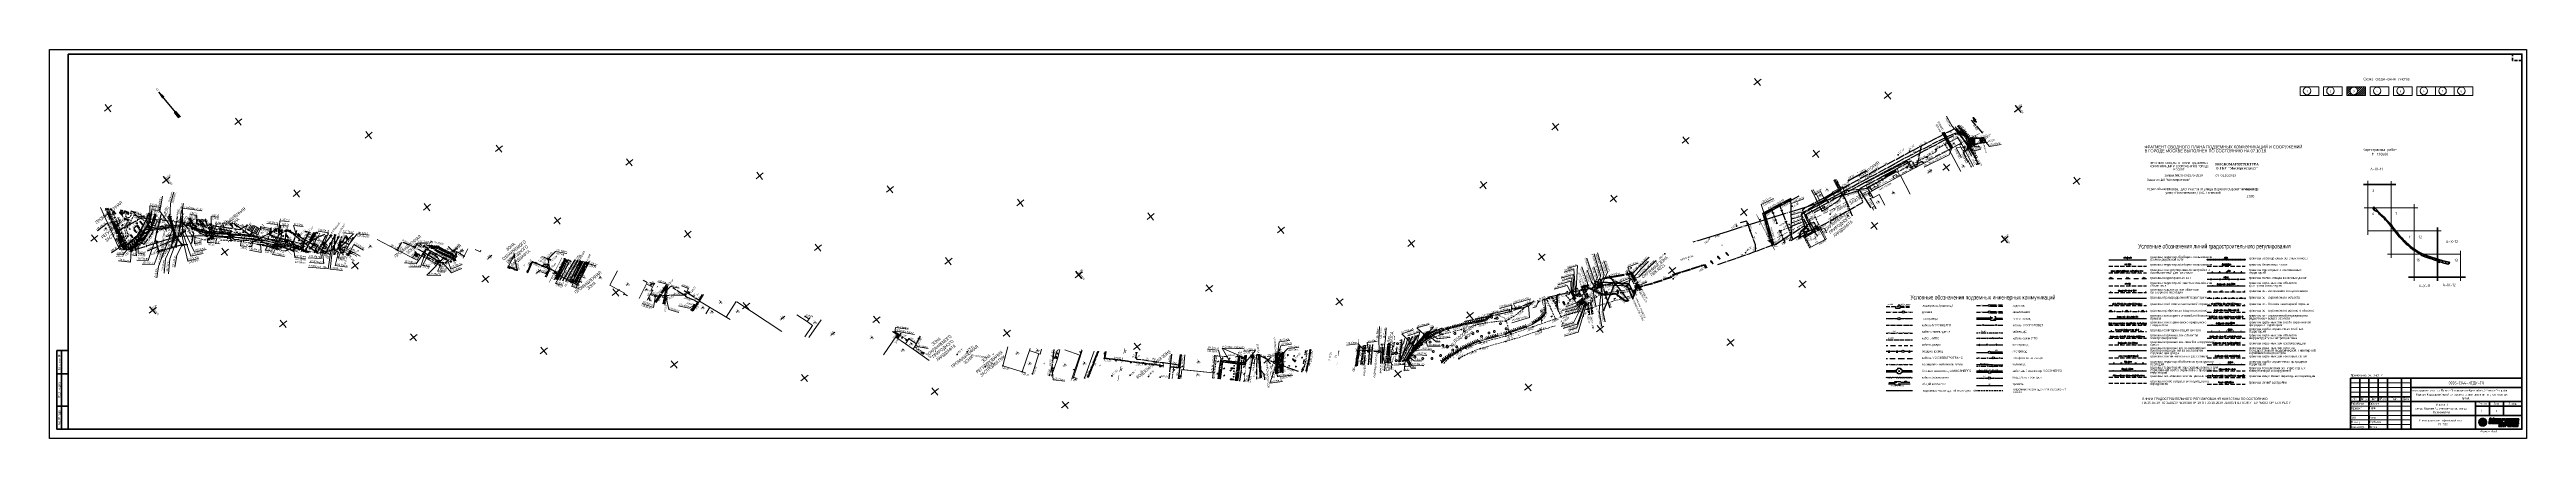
# Paper-space layout 'Лист2' of a CAD drawing. Extents: x 1 to 2674, y 1 to 421.
# The model-space entities are those that its viewports show. They can reach past a viewport. Long polylines and large blocks are cut down to what shows.
import ezdxf
from ezdxf.enums import TextEntityAlignment as Align

# ---------------------------------------------------------------- set-up
doc = ezdxf.new("R2010")
doc.units = 0
for name, pattern in [('DGN Style 3', [7.276587, 5.197563, -2.079025]), ('кабельЭН_М', [11, 10, -1]), ('пунктир2_1', [3, 2, -1]), ('пунктир5_2', [7, 5, -2]), ('штриховая2', [9.525, 6.35, -3.175])]:
    doc.linetypes.add(name, pattern=pattern)
doc.layers.get('0').update_dxf_attribs({"color": 250, "lineweight": 18})
for name, color, linetype, lineweight in [('13_Воздуховод подземный', 7, 'Continuous', 30), ('29_Пути', 7, 'Continuous', 30), ('2_Водосток', 30, 'Continuous', 30), ('3_Дренаж', 30, 'Continuous', 30), ('4_Канализация', 16, 'Continuous', 30), ('5_Газопровод', 16, 'Continuous', 30), ('6_Теплопровод', 3, 'Continuous', 30), ('7_Электрокабели', 1, 'Continuous', 30), ('8_Связь', 3, 'Continuous', 30), ('ВЭ', 250, 'Continuous', 18)]:
    doc.layers.add(name, color=color, linetype=linetype, lineweight=lineweight)
for name, color, linetype in [('1_Водопровод', 7, 'Continuous'), ('20_Строения', 7, 'Continuous'), ('21_Колодцы', 7, 'Continuous'), ('22_Столбы', 7, 'Continuous'), ('23_Ограждения', 7, 'Continuous'), ('24_Растительность', 7, 'Continuous'), ('25_Откосы', 7, 'Continuous'), ('26_Горизонтали', 7, 'Continuous'), ('30_ЖД_обустройства', 7, 'Continuous'), ('38_Высотные_отметки', 7, 'Continuous'), ('49_Проекты', 7, 'Continuous'), ('50_Красные_линии', 7, 'Continuous'), ('51_Сетка_координат', 7, 'Continuous'), ('52_Топонимика', 7, 'Continuous'), ('53_Зарамочное_оформление', 7, 'Continuous'), ('Подписи_зданий', 7, 'Continuous')]:
    doc.layers.add(name, color=color, linetype=linetype)
doc.layers.get('ВЭ').off()
doc.styles.add('mggt', font='russian_1251.shx', dxfattribs={"width": 0.75, "oblique": 18, "height": 1})
doc.styles.get("Standard").update_dxf_attribs({"font": 'russian_1251.shx', "width": 0.8})
doc.styles.add('Style-Arial Narrow', font='ARIALN.TTF')
doc.styles.add('Style-RUSSIAN_1251', font='RUSSIAN_1251.shx')
doc.styles.add('Style-RUSSIAN_1251 I 0.00000', font='RUSSIAN_1251.shx')
doc.styles.add('Style-Tahoma', font='tahoma.ttf')
doc.styles.add('Style-Times New Roman', font='TIMESBD_0.TTF')
doc.styles.add('txt', font='txt.shx')
doc.styles.add('ШТАМП_СПДС', font='spds.shx', dxfattribs={"width": 0.8, "height": 2.5})
doc.linetypes.add('водопровод_М', pattern='A,50,-0.5,["В",Standard,S=2,R=0,X=0.5,Y=-1],-2.5', length=53)
doc.linetypes.add('водосток_М', pattern='A,50,-0.5,["С",Standard,S=2,R=0,X=0,Y=-1],-2.5', length=53)
doc.linetypes.add('кабель_связи_М', pattern='A,10,-1.5,[130,ltypeshp.shx,S=0.75,R=-45,X=0,Y=0],-1.5', length=13)
doc.linetypes.add('канализация_М', pattern='A,50,-0.5,["К",Standard,S=2,R=0,X=0.5,Y=-1],-2.5', length=53)

# ---------------------------------------------------------------- blocks, each defined once
blk = doc.blocks.new('Сев_Юг')
at = {"layer": '53_Зарамочное_оформление'}
for p, q in [((0, 34), (-1, 27)), ((-1, 27), (0, 28)), ((-1, 27.2), (-0.8, 27.2)), ((-0.9, 28), (0.9, 28)), ((-0.9, 27.8), (-0.2, 27.8)), ((-0.9, 27.6), (-0.4, 27.6)), ((-0.9, 27.4), (-0.6, 27.4)), ((-0.8, 28.6), (0.8, 28.6)), ((-0.8, 28.4), (0.8, 28.4)), ((-0.8, 28.2), (0.8, 28.2)), ((-0.7, 29.4), (0.7, 29.4)), ((-0.7, 29.2), (0.7, 29.2)), ((-0.7, 29), (0.7, 29)), ((-0.7, 28.8), (0.7, 28.8)), ((-0.6, 30), (0.6, 30)), ((-0.6, 29.8), (0.6, 29.8)), ((-0.6, 29.6), (0.6, 29.6)), ((-0.5, 30.8), (0.5, 30.8)), ((-0.5, 30.6), (0.5, 30.6)), ((-0.5, 30.4), (0.5, 30.4)), ((-0.5, 30.2), (0.5, 30.2)), ((-0.4, 31.4), (0.4, 31.4)), ((-0.4, 31.2), (0.4, 31.2)), ((-0.4, 31), (0.4, 31)), ((-0.3, 32.2), (0.3, 32.2)), ((-0.3, 32), (0.3, 32)), ((-0.3, 31.8), (0.3, 31.8)), ((-0.3, 31.6), (0.3, 31.6)), ((-0.2, 32.8), (0.2, 32.8)), ((-0.2, 32.6), (0.2, 32.6)), ((-0.2, 32.4), (0.2, 32.4)), ((-0.1, 33.6), (0.1, 33.6)), ((-0.1, 33.4), (0.1, 33.4)), ((-0.1, 33.2), (0.1, 33.2)), ((-0.1, 33), (0.1, 33)), ((0, 0), (0, 34)), ((0, 34), (1, 27)), ((0, 33.8), (0, 33.8)), ((1, 27), (0, 28)), ((0.2, 27.8), (0.9, 27.8)), ((0.4, 27.6), (0.9, 27.6)), ((0.6, 27.4), (0.9, 27.4)), ((0.8, 27.2), (1, 27.2)), ((-1, 6), (0, 7)), ((-1, -1), (-1, 6)), ((-1, -1), (0, 0)), ((-0.8, 6.2), (-0.8, -0.8)), ((-0.5, 6.5), (-0.5, -0.5)), ((-0.2, 6.8), (-0.2, -0.2)), ((1, 6), (0, 7)), ((1, -1), (0, 0)), ((1, -1), (1, 6))]:
    blk.add_line(p, q, dxfattribs=at)
blk.add_text('С', height=2.5, dxfattribs=at).set_placement((-0.7, 36.2))
blk = doc.blocks.new('*U7')
at = {"color": 1, "linetype": 'Continuous', "lineweight": 25}
for p, q in [((-1370.5, -937.1), (-1370.5, -938.1)), ((-1370, -937.1), (-1370.5, -937.7)), ((-1370.4, -937.5), (-1370, -938.1))]:
    blk.add_line(p, q, dxfattribs=at)
blk = doc.blocks.new('*U8')
at = {"color": 1, "linetype": 'Continuous', "lineweight": 25}
for p, q in [((-1369.8, -937.1), (-1369.8, -938.1)), ((-1369.8, -937.1), (-1369.6, -937.1)), ((-1369.6, -937.6), (-1369.8, -937.6)), ((-1369.4, -937.3), (-1369.4, -937.5))]:
    blk.add_line(p, q, dxfattribs=at)
at = {"color": 1, "linetype": 'Continuous', "lineweight": 25, "flags": 128}
for points in [[(-1369.4, -937.3), (-1369.4, -937.3), (-1369.4, -937.3), (-1369.4, -937.3), (-1369.4, -937.3), (-1369.4, -937.3), (-1369.4, -937.3), (-1369.4, -937.3), (-1369.4, -937.2), (-1369.4, -937.2), (-1369.4, -937.2), (-1369.4, -937.2), (-1369.4, -937.2), (-1369.4, -937.2), (-1369.4, -937.2), (-1369.4, -937.2), (-1369.4, -937.2), (-1369.5, -937.2), (-1369.5, -937.2), (-1369.5, -937.2), (-1369.5, -937.2), (-1369.5, -937.2), (-1369.5, -937.2), (-1369.5, -937.1), (-1369.5, -937.1), (-1369.5, -937.1), (-1369.5, -937.1), (-1369.5, -937.1), (-1369.5, -937.1), (-1369.6, -937.1), (-1369.6, -937.1)], [(-1369.6, -937.6), (-1369.6, -937.6), (-1369.5, -937.6), (-1369.5, -937.6), (-1369.5, -937.6), (-1369.5, -937.6), (-1369.5, -937.6), (-1369.5, -937.6), (-1369.5, -937.6), (-1369.5, -937.6), (-1369.5, -937.6), (-1369.5, -937.6), (-1369.5, -937.6), (-1369.5, -937.6), (-1369.4, -937.6), (-1369.4, -937.6), (-1369.4, -937.6), (-1369.4, -937.6), (-1369.4, -937.6), (-1369.4, -937.6), (-1369.4, -937.5), (-1369.4, -937.5), (-1369.4, -937.5), (-1369.4, -937.5), (-1369.4, -937.5), (-1369.4, -937.5), (-1369.4, -937.5), (-1369.4, -937.5), (-1369.4, -937.5), (-1369.4, -937.5), (-1369.4, -937.5)]]:
    blk.add_lwpolyline(points, dxfattribs=at)
blk = doc.blocks.new('*U9')
at = {"color": 1, "linetype": 'Continuous', "lineweight": 25}
blk.add_line((-1369, -937.8), (-1368.6, -937.8), dxfattribs=at)
at = {"color": 1, "linetype": 'Continuous', "lineweight": 25, "flags": 128}
blk.add_lwpolyline([(-1369.1, -938.1), (-1368.8, -937.1), (-1368.5, -938.1)], dxfattribs=at)
blk = doc.blocks.new('*U10')
at = {"color": 1, "linetype": 'Continuous', "lineweight": 25}
for p, q in [((-1368.2, -937.3), (-1368.2, -937.9)), ((-1367.8, -937.1), (-1368, -937.1)), ((-1368, -938.1), (-1367.8, -938.1))]:
    blk.add_line(p, q, dxfattribs=at)
at = {"color": 1, "linetype": 'Continuous', "lineweight": 25, "flags": 128}
for points in [[(-1368, -937.1), (-1368.1, -937.1), (-1368.1, -937.1), (-1368.1, -937.1), (-1368.1, -937.1), (-1368.1, -937.1), (-1368.1, -937.1), (-1368.1, -937.1), (-1368.1, -937.2), (-1368.1, -937.2), (-1368.1, -937.2), (-1368.1, -937.2), (-1368.2, -937.2), (-1368.2, -937.2), (-1368.2, -937.2), (-1368.2, -937.2), (-1368.2, -937.2), (-1368.2, -937.2), (-1368.2, -937.2), (-1368.2, -937.2), (-1368.2, -937.2), (-1368.2, -937.2), (-1368.2, -937.2), (-1368.2, -937.3), (-1368.2, -937.3), (-1368.2, -937.3), (-1368.2, -937.3), (-1368.2, -937.3), (-1368.2, -937.3), (-1368.2, -937.3), (-1368.2, -937.3)], [(-1368.2, -937.9), (-1368.2, -937.9), (-1368.2, -937.9), (-1368.2, -937.9), (-1368.2, -937.9), (-1368.2, -937.9), (-1368.2, -937.9), (-1368.2, -938), (-1368.2, -938), (-1368.2, -938), (-1368.2, -938), (-1368.2, -938), (-1368.2, -938), (-1368.2, -938), (-1368.2, -938), (-1368.2, -938), (-1368.2, -938), (-1368.2, -938), (-1368.2, -938), (-1368.1, -938), (-1368.1, -938), (-1368.1, -938), (-1368.1, -938), (-1368.1, -938.1), (-1368.1, -938.1), (-1368.1, -938.1), (-1368.1, -938.1), (-1368.1, -938.1), (-1368.1, -938.1), (-1368.1, -938.1), (-1368, -938.1)]]:
    blk.add_lwpolyline(points, dxfattribs=at)
blk = doc.blocks.new('*U11')
at = {"color": 1, "linetype": 'Continuous', "lineweight": 25}
for p, q in [((-1367.4, -937.1), (-1367.4, -938.1)), ((-1367.4, -937.5), (-1367, -937.5)), ((-1367, -937.1), (-1367, -938.1))]:
    blk.add_line(p, q, dxfattribs=at)
blk = doc.blocks.new('*U12')
at = {"color": 1, "linetype": 'Continuous', "lineweight": 25}
blk.add_line((-1366.7, -937.8), (-1366.3, -937.8), dxfattribs=at)
at = {"color": 1, "linetype": 'Continuous', "lineweight": 25, "flags": 128}
blk.add_lwpolyline([(-1366.8, -938.1), (-1366.5, -937.1), (-1366.2, -938.1)], dxfattribs=at)
blk = doc.blocks.new('*U13')
at = {"color": 1, "linetype": 'Continuous', "lineweight": 25}
for p, q in [((-1365.9, -937.3), (-1365.9, -937.5)), ((-1365.7, -937.6), (-1365.9, -938.1)), ((-1365.7, -937.1), (-1365.5, -937.1)), ((-1365.7, -937.6), (-1365.5, -937.6)), ((-1365.5, -937.1), (-1365.5, -938.1))]:
    blk.add_line(p, q, dxfattribs=at)
at = {"color": 1, "linetype": 'Continuous', "lineweight": 25, "flags": 128}
for points in [[(-1365.7, -937.1), (-1365.7, -937.1), (-1365.8, -937.1), (-1365.8, -937.1), (-1365.8, -937.1), (-1365.8, -937.1), (-1365.8, -937.1), (-1365.8, -937.1), (-1365.8, -937.2), (-1365.8, -937.2), (-1365.8, -937.2), (-1365.8, -937.2), (-1365.8, -937.2), (-1365.8, -937.2), (-1365.9, -937.2), (-1365.9, -937.2), (-1365.9, -937.2), (-1365.9, -937.2), (-1365.9, -937.2), (-1365.9, -937.2), (-1365.9, -937.2), (-1365.9, -937.2), (-1365.9, -937.2), (-1365.9, -937.3), (-1365.9, -937.3), (-1365.9, -937.3), (-1365.9, -937.3), (-1365.9, -937.3), (-1365.9, -937.3), (-1365.9, -937.3), (-1365.9, -937.3)], [(-1365.9, -937.5), (-1365.9, -937.5), (-1365.9, -937.5), (-1365.9, -937.5), (-1365.9, -937.5), (-1365.9, -937.5), (-1365.9, -937.5), (-1365.9, -937.5), (-1365.9, -937.5), (-1365.9, -937.5), (-1365.9, -937.5), (-1365.9, -937.6), (-1365.9, -937.6), (-1365.9, -937.6), (-1365.9, -937.6), (-1365.9, -937.6), (-1365.9, -937.6), (-1365.8, -937.6), (-1365.8, -937.6), (-1365.8, -937.6), (-1365.8, -937.6), (-1365.8, -937.6), (-1365.8, -937.6), (-1365.8, -937.6), (-1365.8, -937.6), (-1365.8, -937.6), (-1365.8, -937.6), (-1365.8, -937.6), (-1365.8, -937.6), (-1365.7, -937.6), (-1365.7, -937.6)]]:
    blk.add_lwpolyline(points, dxfattribs=at)
blk = doc.blocks.new('RLul-dor')
at = {"color": 1, "linetype": 'Continuous', "lineweight": 25}
blk.add_line((0, 0), (13, 0), dxfattribs=at)
blk = doc.blocks.new('RLul-dor_1')
at = {"color": 1, "linetype": 'Continuous', "lineweight": 25}
blk.add_line((0, 0), (13, 0), dxfattribs=at)
blk = doc.blocks.new('RL 1.1')
at = {"color": 1, "linetype": 'Continuous', "lineweight": 25, "xscale": 0.7858392008138158, "yscale": 0.7858392008138158, "zscale": 0.7858392008138158}
for name, p in [('*U7', (1075, 737.1)), ('*U8', (1075, 737.1)), ('*U9', (1075, 737.1)), ('*U10', (1075, 737.1)), ('*U11', (1075, 737.1)), ('*U12', (1075, 737.1)), ('*U13', (1075, 737.1)), ('RLul-dor', (-10.2, -0.7)), ('RLul-dor_1', (0, -0.7))]:
    blk.add_blockref(name, p, dxfattribs=at)
blk = doc.blocks.new('*U17')
at = {"color": 1, "linetype": 'Continuous', "lineweight": 25}
for p, q in [((-1155.7, -986), (-1155.5, -985)), ((-1155.5, -985), (-1155.3, -985)), ((-1155.3, -985), (-1155.3, -986))]:
    blk.add_line(p, q, dxfattribs=at)
blk = doc.blocks.new('*U18')
at = {"color": 1, "linetype": 'Continuous', "lineweight": 25}
for p, q in [((-1154.9, -985.4), (-1154.8, -985.4)), ((-1154.6, -985.2), (-1154.6, -985.3)), ((-1154.6, -985.6), (-1154.6, -985.8))]:
    blk.add_line(p, q, dxfattribs=at)
at = {"color": 1, "linetype": 'Continuous', "lineweight": 25, "flags": 128}
for points in [[(-1155.1, -985.8), (-1155.1, -985.9), (-1155, -985.9), (-1155, -985.9), (-1155, -985.9), (-1155, -985.9), (-1155, -985.9), (-1154.9, -985.9), (-1154.9, -985.9), (-1154.9, -985.9), (-1154.9, -985.9), (-1154.8, -985.9), (-1154.8, -985.9), (-1154.8, -985.9), (-1154.8, -985.9)], [(-1154.8, -985), (-1154.8, -985), (-1154.8, -985), (-1154.9, -985), (-1154.9, -985), (-1154.9, -985), (-1154.9, -985), (-1155, -985.1), (-1155, -985.1), (-1155, -985.1), (-1155, -985.1)], [(-1154.6, -985.2), (-1154.6, -985.2), (-1154.6, -985.2), (-1154.6, -985.2), (-1154.6, -985.2), (-1154.6, -985.1), (-1154.6, -985.1), (-1154.6, -985.1), (-1154.6, -985.1), (-1154.6, -985.1), (-1154.6, -985.1), (-1154.6, -985.1), (-1154.6, -985.1), (-1154.6, -985.1), (-1154.6, -985.1), (-1154.6, -985.1), (-1154.7, -985.1), (-1154.7, -985.1), (-1154.7, -985), (-1154.7, -985), (-1154.7, -985), (-1154.7, -985), (-1154.7, -985), (-1154.7, -985), (-1154.7, -985), (-1154.7, -985), (-1154.7, -985), (-1154.7, -985), (-1154.8, -985), (-1154.8, -985), (-1154.8, -985)], [(-1154.8, -985.4), (-1154.8, -985.4), (-1154.8, -985.4), (-1154.7, -985.4), (-1154.7, -985.4), (-1154.7, -985.4), (-1154.7, -985.4), (-1154.7, -985.4), (-1154.7, -985.4), (-1154.7, -985.4), (-1154.7, -985.4), (-1154.7, -985.4), (-1154.7, -985.4), (-1154.7, -985.4), (-1154.7, -985.4), (-1154.6, -985.4), (-1154.6, -985.4), (-1154.6, -985.4), (-1154.6, -985.4), (-1154.6, -985.4), (-1154.6, -985.4), (-1154.6, -985.3), (-1154.6, -985.3), (-1154.6, -985.3), (-1154.6, -985.3), (-1154.6, -985.3), (-1154.6, -985.3), (-1154.6, -985.3), (-1154.6, -985.3), (-1154.6, -985.3), (-1154.6, -985.3)], [(-1154.6, -985.6), (-1154.6, -985.6), (-1154.6, -985.6), (-1154.6, -985.6), (-1154.6, -985.6), (-1154.6, -985.6), (-1154.6, -985.6), (-1154.6, -985.6), (-1154.6, -985.6), (-1154.6, -985.5), (-1154.6, -985.5), (-1154.6, -985.5), (-1154.6, -985.5), (-1154.6, -985.5), (-1154.6, -985.5), (-1154.6, -985.5), (-1154.7, -985.5), (-1154.7, -985.5), (-1154.7, -985.5), (-1154.7, -985.5), (-1154.7, -985.5), (-1154.7, -985.5), (-1154.7, -985.5), (-1154.7, -985.5), (-1154.7, -985.5), (-1154.7, -985.5), (-1154.7, -985.4), (-1154.7, -985.4), (-1154.8, -985.4), (-1154.8, -985.4), (-1154.8, -985.4)], [(-1154.8, -985.9), (-1154.8, -985.9), (-1154.8, -985.9), (-1154.7, -985.9), (-1154.7, -985.9), (-1154.7, -985.9), (-1154.7, -985.9), (-1154.7, -985.9), (-1154.7, -985.9), (-1154.7, -985.9), (-1154.7, -985.9), (-1154.7, -985.9), (-1154.7, -985.9), (-1154.7, -985.9), (-1154.7, -985.9), (-1154.6, -985.9), (-1154.6, -985.9), (-1154.6, -985.9), (-1154.6, -985.9), (-1154.6, -985.9), (-1154.6, -985.9), (-1154.6, -985.8), (-1154.6, -985.8), (-1154.6, -985.8), (-1154.6, -985.8), (-1154.6, -985.8), (-1154.6, -985.8), (-1154.6, -985.8), (-1154.6, -985.8), (-1154.6, -985.8), (-1154.6, -985.8)]]:
    blk.add_lwpolyline(points, dxfattribs=at)
blk = doc.blocks.new('*U19')
at = {"color": 1, "linetype": 'Continuous', "lineweight": 25}
for p, q in [((-1154.4, -986), (-1154.4, -985)), ((-1154.4, -985), (-1153.9, -985)), ((-1153.9, -985), (-1153.9, -986))]:
    blk.add_line(p, q, dxfattribs=at)
blk = doc.blocks.new('RL 3.13')
at = {"color": 1, "linetype": 'Continuous', "lineweight": 53}
for p in [(-10.2, -0.7), (-10.2, -0.7), (-9.8, -0.7), (-9.8, -0.7), (-9.3, -0.7), (-9.3, -0.7), (-8.8, -0.7), (-8.8, -0.7), (-8.4, -0.7), (-7.9, -0.7), (-7.9, -0.7), (-7.9, -0.7), (-7.9, -0.7), (-7.4, -0.7), (-7.4, -0.7), (-7, -0.7), (-7, -0.7), (-6.5, -0.7), (-6.5, -0.7), (-6.1, -0.7), (-6.1, -0.7), (-5.6, -0.7), (-5.6, -0.7), (-5.1, -0.7), (-5.1, -0.7), (-5.1, -0.7), (-5.1, -0.7), (-4.7, -0.7), (-4.7, -0.7), (-4.2, -0.7), (-4.2, -0.7), (-3.7, -0.7), (-3.7, -0.7), (-3.3, -0.7), (-3.3, -0.7), (-2.8, -0.7), (-2.8, -0.7), (-2.3, -0.7), (-2.3, -0.7), (-2.3, -0.7), (-2.3, -0.7), (-1.9, -0.7), (-1.9, -0.7), (-1.4, -0.7), (-1.4, -0.7), (-0.9, -0.7), (-0.9, -0.7), (-0.9, -0.7), (-0.9, -0.7), (-0.5, -0.7), (-0.5, -0.7), (0, -0.7), (0, -0.7), (0.5, -0.7), (0.5, -0.7), (0.9, -0.7), (0.9, -0.7), (1.4, -0.7), (1.9, -0.7), (1.9, -0.7), (1.9, -0.7), (1.9, -0.7), (2.3, -0.7), (2.3, -0.7), (2.8, -0.7), (2.8, -0.7), (3.3, -0.7), (3.3, -0.7), (3.7, -0.7), (3.7, -0.7), (4.2, -0.7), (4.2, -0.7), (4.7, -0.7), (4.7, -0.7), (4.7, -0.7), (4.7, -0.7), (5.1, -0.7), (5.1, -0.7), (5.6, -0.7), (5.6, -0.7), (6.1, -0.7), (6.1, -0.7), (6.5, -0.7), (6.5, -0.7), (7, -0.7), (7, -0.7), (7.4, -0.7), (7.4, -0.7), (7.4, -0.7), (7.4, -0.7), (7.9, -0.7), (7.9, -0.7), (8.4, -0.7), (8.4, -0.7), (8.8, -0.7), (8.8, -0.7), (8.8, -0.7), (8.8, -0.7), (9.3, -0.7), (9.3, -0.7), (9.8, -0.7), (9.8, -0.7), (10.2, -0.7)]:
    blk.add_point(p, dxfattribs=at)
at = {"color": 1, "linetype": 'Continuous', "lineweight": 25, "xscale": 0.775712629470644, "yscale": 0.775712629470644, "zscale": 0.775712629470644}
for name in ['*U17', '*U18', '*U19']:
    blk.add_blockref(name, (895.6, 764.7), dxfattribs=at)
blk = doc.blocks.new('*U21')
at = {"color": 1, "linetype": 'Continuous', "lineweight": 25}
for p, q in [((-1370.4, -941.5), (-1370.4, -942.5)), ((-1369.9, -941.5), (-1370.4, -942.1)), ((-1370.3, -941.9), (-1369.9, -942.5))]:
    blk.add_line(p, q, dxfattribs=at)
blk = doc.blocks.new('*U22')
at = {"color": 1, "linetype": 'Continuous', "lineweight": 25}
for p, q in [((-1369.7, -942.4), (-1369.5, -941.5)), ((-1369.5, -941.5), (-1369.3, -941.5)), ((-1369.3, -941.5), (-1369.3, -942.4))]:
    blk.add_line(p, q, dxfattribs=at)
blk = doc.blocks.new('*U23')
at = {"color": 1, "linetype": 'Continuous', "lineweight": 25}
for p, q in [((-1368.4, -941.5), (-1367.9, -941.5)), ((-1368.1, -941.5), (-1368.1, -942.4))]:
    blk.add_line(p, q, dxfattribs=at)
blk = doc.blocks.new('*U24')
at = {"color": 1, "linetype": 'Continuous', "lineweight": 25}
for p, q in [((-1367.6, -942.2), (-1367.6, -941.7)), ((-1367.5, -941.5), (-1367.4, -941.5)), ((-1367.4, -942.4), (-1367.5, -942.4)), ((-1367.2, -941.7), (-1367.2, -942.2))]:
    blk.add_line(p, q, dxfattribs=at)
at = {"color": 1, "linetype": 'Continuous', "lineweight": 25, "flags": 128}
for points in [[(-1367.5, -941.5), (-1367.5, -941.5), (-1367.5, -941.5), (-1367.5, -941.5), (-1367.5, -941.5), (-1367.5, -941.5), (-1367.5, -941.5), (-1367.5, -941.5), (-1367.5, -941.5), (-1367.5, -941.5), (-1367.6, -941.5), (-1367.6, -941.5), (-1367.6, -941.5), (-1367.6, -941.5), (-1367.6, -941.5), (-1367.6, -941.5), (-1367.6, -941.5), (-1367.6, -941.6), (-1367.6, -941.6), (-1367.6, -941.6), (-1367.6, -941.6), (-1367.6, -941.6), (-1367.6, -941.6), (-1367.6, -941.6), (-1367.6, -941.6), (-1367.6, -941.6), (-1367.6, -941.6), (-1367.6, -941.6), (-1367.6, -941.6), (-1367.6, -941.7), (-1367.6, -941.7)], [(-1367.6, -942.2), (-1367.6, -942.2), (-1367.6, -942.3), (-1367.6, -942.3), (-1367.6, -942.3), (-1367.6, -942.3), (-1367.6, -942.3), (-1367.6, -942.3), (-1367.6, -942.3), (-1367.6, -942.3), (-1367.6, -942.3), (-1367.6, -942.3), (-1367.6, -942.3), (-1367.6, -942.4), (-1367.6, -942.4), (-1367.6, -942.4), (-1367.6, -942.4), (-1367.6, -942.4), (-1367.6, -942.4), (-1367.6, -942.4), (-1367.6, -942.4), (-1367.5, -942.4), (-1367.5, -942.4), (-1367.5, -942.4), (-1367.5, -942.4), (-1367.5, -942.4), (-1367.5, -942.4), (-1367.5, -942.4), (-1367.5, -942.4), (-1367.5, -942.4), (-1367.5, -942.4)], [(-1367.2, -941.7), (-1367.2, -941.7), (-1367.2, -941.6), (-1367.2, -941.6), (-1367.2, -941.6), (-1367.2, -941.6), (-1367.2, -941.6), (-1367.2, -941.6), (-1367.2, -941.6), (-1367.2, -941.6), (-1367.2, -941.6), (-1367.2, -941.6), (-1367.2, -941.6), (-1367.2, -941.6), (-1367.2, -941.5), (-1367.3, -941.5), (-1367.3, -941.5), (-1367.3, -941.5), (-1367.3, -941.5), (-1367.3, -941.5), (-1367.3, -941.5), (-1367.3, -941.5), (-1367.3, -941.5), (-1367.3, -941.5), (-1367.3, -941.5), (-1367.3, -941.5), (-1367.3, -941.5), (-1367.4, -941.5), (-1367.4, -941.5), (-1367.4, -941.5), (-1367.4, -941.5)], [(-1367.4, -942.4), (-1367.4, -942.4), (-1367.4, -942.4), (-1367.4, -942.4), (-1367.3, -942.4), (-1367.3, -942.4), (-1367.3, -942.4), (-1367.3, -942.4), (-1367.3, -942.4), (-1367.3, -942.4), (-1367.3, -942.4), (-1367.3, -942.4), (-1367.3, -942.4), (-1367.3, -942.4), (-1367.3, -942.4), (-1367.3, -942.4), (-1367.2, -942.4), (-1367.2, -942.4), (-1367.2, -942.3), (-1367.2, -942.3), (-1367.2, -942.3), (-1367.2, -942.3), (-1367.2, -942.3), (-1367.2, -942.3), (-1367.2, -942.3), (-1367.2, -942.3), (-1367.2, -942.3), (-1367.2, -942.3), (-1367.2, -942.3), (-1367.2, -942.2), (-1367.2, -942.2)]]:
    blk.add_lwpolyline(points, dxfattribs=at)
blk = doc.blocks.new('*U25')
at = {"color": 1, "linetype": 'Continuous', "lineweight": 25}
for p, q in [((-1366.8, -942.5), (-1366.8, -941.5)), ((-1366.8, -941.5), (-1366.4, -941.5)), ((-1366.4, -941.5), (-1366.4, -942.5))]:
    blk.add_line(p, q, dxfattribs=at)
blk = doc.blocks.new('RL 1.2')
at = {"color": 1, "linetype": 'Continuous', "lineweight": 25}
for p, q in [((-10.2, -0.7), (-7.9, -0.7)), ((-7.1, -0.7), (-4.7, -0.7)), ((-4, -0.7), (-1.6, -0.7)), ((-0.8, -0.7), (1.5, -0.7)), ((2.3, -0.7), (4.7, -0.7)), ((5.5, -0.7), (7.8, -0.7)), ((8.6, -0.7), (10.2, -0.7))]:
    blk.add_line(p, q, dxfattribs=at)
at = {"color": 1, "linetype": 'Continuous', "lineweight": 25, "xscale": 0.785905547661076, "yscale": 0.785905547661076, "zscale": 0.785905547661076}
for name in ['*U21', '*U22', '*U23', '*U24', '*U25']:
    blk.add_blockref(name, (1075.5, 740.6), dxfattribs=at)
blk = doc.blocks.new('*U27')
at = {"color": 1, "linetype": 'Continuous', "lineweight": 25}
for p, q in [((-1370.3, -1073.2), (-1370.7, -1073.2)), ((-1370.4, -1073.5), (-1370.7, -1073.2)), ((-1370.7, -1073.6), (-1370.7, -1074)), ((-1370.5, -1073.5), (-1370.6, -1073.5)), ((-1370.6, -1074.1), (-1370.5, -1074.1)), ((-1370.3, -1074), (-1370.3, -1073.6))]:
    blk.add_line(p, q, dxfattribs=at)
at = {"color": 1, "linetype": 'Continuous', "lineweight": 25, "flags": 128}
for points in [[(-1370.6, -1073.5), (-1370.6, -1073.5), (-1370.6, -1073.5), (-1370.6, -1073.5), (-1370.6, -1073.5), (-1370.6, -1073.5), (-1370.6, -1073.5), (-1370.6, -1073.5), (-1370.6, -1073.5), (-1370.6, -1073.5), (-1370.6, -1073.5), (-1370.7, -1073.5), (-1370.7, -1073.5), (-1370.7, -1073.5), (-1370.7, -1073.5), (-1370.7, -1073.5), (-1370.7, -1073.5), (-1370.7, -1073.5), (-1370.7, -1073.5), (-1370.7, -1073.5), (-1370.7, -1073.5), (-1370.7, -1073.5), (-1370.7, -1073.5), (-1370.7, -1073.5), (-1370.7, -1073.5), (-1370.7, -1073.5), (-1370.7, -1073.6), (-1370.7, -1073.6), (-1370.7, -1073.6), (-1370.7, -1073.6), (-1370.7, -1073.6)], [(-1370.7, -1074), (-1370.7, -1074), (-1370.7, -1074), (-1370.7, -1074), (-1370.7, -1074), (-1370.7, -1074), (-1370.7, -1074), (-1370.7, -1074), (-1370.7, -1074), (-1370.7, -1074), (-1370.7, -1074), (-1370.7, -1074), (-1370.7, -1074), (-1370.7, -1074.1), (-1370.7, -1074.1), (-1370.7, -1074.1), (-1370.7, -1074.1), (-1370.7, -1074.1), (-1370.7, -1074.1), (-1370.7, -1074.1), (-1370.6, -1074.1), (-1370.6, -1074.1), (-1370.6, -1074.1), (-1370.6, -1074.1), (-1370.6, -1074.1), (-1370.6, -1074.1), (-1370.6, -1074.1), (-1370.6, -1074.1), (-1370.6, -1074.1), (-1370.6, -1074.1), (-1370.6, -1074.1)], [(-1370.3, -1073.6), (-1370.3, -1073.6), (-1370.3, -1073.6), (-1370.3, -1073.6), (-1370.3, -1073.6), (-1370.3, -1073.5), (-1370.3, -1073.5), (-1370.4, -1073.5), (-1370.4, -1073.5), (-1370.4, -1073.5), (-1370.4, -1073.5), (-1370.4, -1073.5), (-1370.4, -1073.5), (-1370.4, -1073.5), (-1370.4, -1073.5), (-1370.4, -1073.5), (-1370.4, -1073.5), (-1370.4, -1073.5), (-1370.4, -1073.5), (-1370.4, -1073.5), (-1370.4, -1073.5), (-1370.4, -1073.5), (-1370.4, -1073.5), (-1370.4, -1073.5), (-1370.4, -1073.5), (-1370.4, -1073.5), (-1370.4, -1073.5), (-1370.4, -1073.5), (-1370.4, -1073.5), (-1370.4, -1073.5), (-1370.5, -1073.5)], [(-1370.5, -1074.1), (-1370.4, -1074.1), (-1370.4, -1074.1), (-1370.4, -1074.1), (-1370.4, -1074.1), (-1370.4, -1074.1), (-1370.4, -1074.1), (-1370.4, -1074.1), (-1370.4, -1074.1), (-1370.4, -1074.1), (-1370.4, -1074.1), (-1370.4, -1074.1), (-1370.4, -1074.1), (-1370.4, -1074.1), (-1370.4, -1074.1), (-1370.4, -1074.1), (-1370.4, -1074.1), (-1370.4, -1074.1), (-1370.4, -1074), (-1370.4, -1074), (-1370.4, -1074), (-1370.4, -1074), (-1370.4, -1074), (-1370.4, -1074), (-1370.3, -1074), (-1370.3, -1074), (-1370.3, -1074), (-1370.3, -1074), (-1370.3, -1074), (-1370.3, -1074), (-1370.3, -1074)]]:
    blk.add_lwpolyline(points, dxfattribs=at)
blk = doc.blocks.new('*U28')
at = {"color": 1, "linetype": 'Continuous', "lineweight": 25}
for p, q in [((-1370, -1073.6), (-1370, -1074)), ((-1370, -1073.8), (-1369.6, -1073.8)), ((-1369.9, -1073.5), (-1369.7, -1073.5)), ((-1369.9, -1074.1), (-1369.6, -1074.1)), ((-1369.6, -1073.6), (-1369.6, -1073.8))]:
    blk.add_line(p, q, dxfattribs=at)
at = {"color": 1, "linetype": 'Continuous', "lineweight": 25, "flags": 128}
for points in [[(-1369.9, -1073.5), (-1369.9, -1073.5), (-1369.9, -1073.5), (-1369.9, -1073.5), (-1369.9, -1073.5), (-1369.9, -1073.5), (-1369.9, -1073.5), (-1369.9, -1073.5), (-1369.9, -1073.5), (-1369.9, -1073.5), (-1369.9, -1073.5), (-1369.9, -1073.5), (-1370, -1073.5), (-1370, -1073.5), (-1370, -1073.5), (-1370, -1073.5), (-1370, -1073.5), (-1370, -1073.5), (-1370, -1073.5), (-1370, -1073.5), (-1370, -1073.5), (-1370, -1073.5), (-1370, -1073.5), (-1370, -1073.5), (-1370, -1073.6), (-1370, -1073.6), (-1370, -1073.6), (-1370, -1073.6), (-1370, -1073.6), (-1370, -1073.6), (-1370, -1073.6)], [(-1370, -1074), (-1370, -1074), (-1370, -1074), (-1370, -1074), (-1370, -1074), (-1370, -1074), (-1370, -1074), (-1370, -1074), (-1370, -1074), (-1370, -1074.1), (-1370, -1074.1), (-1370, -1074.1), (-1370, -1074.1), (-1370, -1074.1), (-1370, -1074.1), (-1370, -1074.1), (-1370, -1074.1), (-1370, -1074.1), (-1370, -1074.1), (-1369.9, -1074.1), (-1369.9, -1074.1), (-1369.9, -1074.1), (-1369.9, -1074.1), (-1369.9, -1074.1), (-1369.9, -1074.1), (-1369.9, -1074.1), (-1369.9, -1074.1), (-1369.9, -1074.1), (-1369.9, -1074.1), (-1369.9, -1074.1), (-1369.9, -1074.1)], [(-1369.6, -1073.6), (-1369.6, -1073.6), (-1369.6, -1073.6), (-1369.6, -1073.6), (-1369.6, -1073.6), (-1369.6, -1073.6), (-1369.6, -1073.6), (-1369.6, -1073.5), (-1369.6, -1073.5), (-1369.6, -1073.5), (-1369.6, -1073.5), (-1369.6, -1073.5), (-1369.7, -1073.5), (-1369.7, -1073.5), (-1369.7, -1073.5), (-1369.7, -1073.5), (-1369.7, -1073.5), (-1369.7, -1073.5), (-1369.7, -1073.5), (-1369.7, -1073.5), (-1369.7, -1073.5), (-1369.7, -1073.5), (-1369.7, -1073.5), (-1369.7, -1073.5), (-1369.7, -1073.5), (-1369.7, -1073.5), (-1369.7, -1073.5), (-1369.7, -1073.5), (-1369.7, -1073.5), (-1369.7, -1073.5), (-1369.7, -1073.5)]]:
    blk.add_lwpolyline(points, dxfattribs=at)
blk = doc.blocks.new('*U29')
at = {"color": 1, "linetype": 'Continuous', "lineweight": 25}
for p, q in [((-1369.3, -1073.5), (-1369.3, -1074.5)), ((-1369.3, -1073.5), (-1369.1, -1073.5)), ((-1369.1, -1074.2), (-1369.3, -1074.2)), ((-1369, -1073.6), (-1369, -1074))]:
    blk.add_line(p, q, dxfattribs=at)
at = {"color": 1, "linetype": 'Continuous', "lineweight": 25, "flags": 128}
for points in [[(-1369, -1073.6), (-1369, -1073.6), (-1369, -1073.6), (-1369, -1073.6), (-1369, -1073.6), (-1369, -1073.6), (-1369, -1073.6), (-1369, -1073.6), (-1369, -1073.6), (-1369, -1073.6), (-1369, -1073.5), (-1369, -1073.5), (-1369, -1073.5), (-1369, -1073.5), (-1369, -1073.5), (-1369, -1073.5), (-1369, -1073.5), (-1369, -1073.5), (-1369, -1073.5), (-1369, -1073.5), (-1369, -1073.5), (-1369, -1073.5), (-1369, -1073.5), (-1369, -1073.5), (-1369, -1073.5), (-1369, -1073.5), (-1369, -1073.5), (-1369.1, -1073.5), (-1369.1, -1073.5), (-1369.1, -1073.5), (-1369.1, -1073.5)], [(-1369.1, -1074.2), (-1369.1, -1074.2), (-1369.1, -1074.2), (-1369.1, -1074.2), (-1369, -1074.2), (-1369, -1074.1), (-1369, -1074.1), (-1369, -1074.1), (-1369, -1074.1), (-1369, -1074.1), (-1369, -1074.1), (-1369, -1074.1), (-1369, -1074.1), (-1369, -1074.1), (-1369, -1074.1), (-1369, -1074.1), (-1369, -1074.1), (-1369, -1074.1), (-1369, -1074.1), (-1369, -1074.1), (-1369, -1074.1), (-1369, -1074.1), (-1369, -1074.1), (-1369, -1074.1), (-1369, -1074.1), (-1369, -1074.1), (-1369, -1074.1), (-1369, -1074.1), (-1369, -1074.1), (-1369, -1074), (-1369, -1074)]]:
    blk.add_lwpolyline(points, dxfattribs=at)
blk = doc.blocks.new('*U30')
at = {"color": 1, "linetype": 'Continuous', "lineweight": 25}
for p, q in [((-1368.6, -1073.6), (-1368.6, -1074)), ((-1368.6, -1073.8), (-1368.2, -1073.8)), ((-1368.5, -1073.5), (-1368.4, -1073.5)), ((-1368.5, -1074.1), (-1368.2, -1074.1)), ((-1368.3, -1073.6), (-1368.3, -1073.8))]:
    blk.add_line(p, q, dxfattribs=at)
at = {"color": 1, "linetype": 'Continuous', "lineweight": 25, "flags": 128}
for points in [[(-1368.5, -1073.5), (-1368.5, -1073.5), (-1368.5, -1073.5), (-1368.5, -1073.5), (-1368.5, -1073.5), (-1368.5, -1073.5), (-1368.5, -1073.5), (-1368.5, -1073.5), (-1368.6, -1073.5), (-1368.6, -1073.5), (-1368.6, -1073.5), (-1368.6, -1073.5), (-1368.6, -1073.5), (-1368.6, -1073.5), (-1368.6, -1073.5), (-1368.6, -1073.5), (-1368.6, -1073.5), (-1368.6, -1073.5), (-1368.6, -1073.5), (-1368.6, -1073.5), (-1368.6, -1073.5), (-1368.6, -1073.5), (-1368.6, -1073.5), (-1368.6, -1073.5), (-1368.6, -1073.6), (-1368.6, -1073.6), (-1368.6, -1073.6), (-1368.6, -1073.6), (-1368.6, -1073.6), (-1368.6, -1073.6), (-1368.6, -1073.6)], [(-1368.6, -1074), (-1368.6, -1074), (-1368.6, -1074), (-1368.6, -1074), (-1368.6, -1074), (-1368.6, -1074), (-1368.6, -1074), (-1368.6, -1074), (-1368.6, -1074), (-1368.6, -1074.1), (-1368.6, -1074.1), (-1368.6, -1074.1), (-1368.6, -1074.1), (-1368.6, -1074.1), (-1368.6, -1074.1), (-1368.6, -1074.1), (-1368.6, -1074.1), (-1368.6, -1074.1), (-1368.6, -1074.1), (-1368.6, -1074.1), (-1368.6, -1074.1), (-1368.6, -1074.1), (-1368.6, -1074.1), (-1368.5, -1074.1), (-1368.5, -1074.1), (-1368.5, -1074.1), (-1368.5, -1074.1), (-1368.5, -1074.1), (-1368.5, -1074.1), (-1368.5, -1074.1), (-1368.5, -1074.1)], [(-1368.3, -1073.6), (-1368.3, -1073.6), (-1368.3, -1073.6), (-1368.3, -1073.6), (-1368.3, -1073.6), (-1368.3, -1073.6), (-1368.3, -1073.6), (-1368.3, -1073.5), (-1368.3, -1073.5), (-1368.3, -1073.5), (-1368.3, -1073.5), (-1368.3, -1073.5), (-1368.3, -1073.5), (-1368.3, -1073.5), (-1368.3, -1073.5), (-1368.3, -1073.5), (-1368.3, -1073.5), (-1368.3, -1073.5), (-1368.3, -1073.5), (-1368.3, -1073.5), (-1368.3, -1073.5), (-1368.3, -1073.5), (-1368.3, -1073.5), (-1368.3, -1073.5), (-1368.3, -1073.5), (-1368.3, -1073.5), (-1368.3, -1073.5), (-1368.3, -1073.5), (-1368.4, -1073.5), (-1368.4, -1073.5), (-1368.4, -1073.5)]]:
    blk.add_lwpolyline(points, dxfattribs=at)
blk = doc.blocks.new('*U31')
at = {"color": 1, "linetype": 'Continuous', "lineweight": 25}
blk.add_line((-1367.7, -1073.7), (-1367.9, -1073.8), dxfattribs=at)
at = {"color": 1, "linetype": 'Continuous', "lineweight": 25, "flags": 128}
for points in [[(-1367.7, -1073.5), (-1367.8, -1073.5), (-1367.8, -1073.5), (-1367.8, -1073.5), (-1367.8, -1073.5), (-1367.8, -1073.5), (-1367.8, -1073.5), (-1367.9, -1073.5), (-1367.9, -1073.5), (-1367.9, -1073.5), (-1367.9, -1073.5), (-1367.9, -1073.5), (-1367.9, -1073.5), (-1368, -1073.5), (-1368, -1073.6), (-1368, -1073.6), (-1368, -1073.6)], [(-1367.9, -1073.8), (-1367.9, -1073.8), (-1367.9, -1073.8), (-1367.9, -1073.8), (-1367.9, -1073.8), (-1367.9, -1073.8), (-1367.9, -1073.8), (-1367.9, -1073.8), (-1367.9, -1073.8), (-1367.9, -1073.9), (-1367.9, -1073.9), (-1367.9, -1073.9), (-1367.9, -1073.9), (-1367.9, -1073.9), (-1367.9, -1073.9), (-1368, -1073.9), (-1368, -1073.9), (-1368, -1073.9), (-1368, -1073.9), (-1368, -1073.9), (-1368, -1073.9), (-1368, -1073.9), (-1368, -1073.9), (-1368, -1074), (-1368, -1074), (-1368, -1074), (-1368, -1074), (-1368, -1074), (-1368, -1074), (-1368, -1074), (-1368, -1074), (-1368, -1074), (-1367.9, -1074), (-1367.9, -1074), (-1367.9, -1074), (-1367.9, -1074), (-1367.9, -1074), (-1367.9, -1074), (-1367.9, -1074.1), (-1367.9, -1074.1), (-1367.9, -1074.1), (-1367.9, -1074.1), (-1367.9, -1074.1), (-1367.9, -1074.1), (-1367.9, -1074.1), (-1367.9, -1074.1), (-1367.9, -1074.1), (-1367.9, -1074.1), (-1367.9, -1074.1), (-1367.8, -1074.1), (-1367.8, -1074.1), (-1367.8, -1074.1), (-1367.8, -1074.1), (-1367.8, -1074.1)], [(-1367.8, -1074.1), (-1367.8, -1074.1), (-1367.8, -1074.1), (-1367.8, -1074.1), (-1367.7, -1074.1), (-1367.7, -1074.1), (-1367.7, -1074.1), (-1367.7, -1074.1), (-1367.7, -1074.1), (-1367.7, -1074.1), (-1367.7, -1074.1), (-1367.6, -1074), (-1367.6, -1074), (-1367.6, -1074), (-1367.6, -1074), (-1367.6, -1074), (-1367.6, -1074)], [(-1367.7, -1073.7), (-1367.7, -1073.7), (-1367.7, -1073.7), (-1367.7, -1073.7), (-1367.7, -1073.7), (-1367.7, -1073.7), (-1367.6, -1073.7), (-1367.6, -1073.7), (-1367.6, -1073.7), (-1367.6, -1073.7), (-1367.6, -1073.7), (-1367.6, -1073.7), (-1367.6, -1073.7), (-1367.6, -1073.7), (-1367.6, -1073.7), (-1367.6, -1073.7), (-1367.6, -1073.7), (-1367.6, -1073.6), (-1367.6, -1073.6), (-1367.6, -1073.6), (-1367.6, -1073.6), (-1367.6, -1073.6), (-1367.6, -1073.6), (-1367.6, -1073.6), (-1367.6, -1073.6), (-1367.6, -1073.6), (-1367.6, -1073.6), (-1367.6, -1073.6), (-1367.6, -1073.6), (-1367.6, -1073.6), (-1367.6, -1073.6), (-1367.6, -1073.5), (-1367.6, -1073.5), (-1367.6, -1073.5), (-1367.6, -1073.5), (-1367.6, -1073.5), (-1367.6, -1073.5), (-1367.6, -1073.5), (-1367.6, -1073.5), (-1367.7, -1073.5), (-1367.7, -1073.5), (-1367.7, -1073.5), (-1367.7, -1073.5), (-1367.7, -1073.5), (-1367.7, -1073.5), (-1367.7, -1073.5), (-1367.7, -1073.5), (-1367.7, -1073.5), (-1367.7, -1073.5), (-1367.7, -1073.5), (-1367.7, -1073.5), (-1367.7, -1073.5), (-1367.7, -1073.5)]]:
    blk.add_lwpolyline(points, dxfattribs=at)
blk = doc.blocks.new('*U32')
at = {"color": 1, "linetype": 'Continuous', "lineweight": 25}
for p, q in [((-1367.3, -1073.6), (-1367.3, -1074)), ((-1367.1, -1073.5), (-1367.2, -1073.5)), ((-1367.2, -1074.1), (-1367.1, -1074.1)), ((-1366.9, -1074), (-1366.9, -1073.6))]:
    blk.add_line(p, q, dxfattribs=at)
at = {"color": 1, "linetype": 'Continuous', "lineweight": 25, "flags": 128}
for points in [[(-1367.2, -1073.5), (-1367.2, -1073.5), (-1367.2, -1073.5), (-1367.2, -1073.5), (-1367.2, -1073.5), (-1367.2, -1073.5), (-1367.2, -1073.5), (-1367.2, -1073.5), (-1367.2, -1073.5), (-1367.3, -1073.5), (-1367.3, -1073.5), (-1367.3, -1073.5), (-1367.3, -1073.5), (-1367.3, -1073.5), (-1367.3, -1073.5), (-1367.3, -1073.5), (-1367.3, -1073.5), (-1367.3, -1073.5), (-1367.3, -1073.5), (-1367.3, -1073.5), (-1367.3, -1073.5), (-1367.3, -1073.5), (-1367.3, -1073.5), (-1367.3, -1073.6), (-1367.3, -1073.6), (-1367.3, -1073.6), (-1367.3, -1073.6), (-1367.3, -1073.6), (-1367.3, -1073.6), (-1367.3, -1073.6), (-1367.3, -1073.6)], [(-1367.3, -1074), (-1367.3, -1074), (-1367.3, -1074), (-1367.3, -1074), (-1367.3, -1074), (-1367.3, -1074), (-1367.3, -1074.1), (-1367.3, -1074.1), (-1367.3, -1074.1), (-1367.3, -1074.1), (-1367.3, -1074.1), (-1367.3, -1074.1), (-1367.3, -1074.1), (-1367.3, -1074.1), (-1367.3, -1074.1), (-1367.3, -1074.1), (-1367.3, -1074.1), (-1367.3, -1074.1), (-1367.3, -1074.1), (-1367.3, -1074.1), (-1367.3, -1074.1), (-1367.3, -1074.1), (-1367.2, -1074.1), (-1367.2, -1074.1), (-1367.2, -1074.1), (-1367.2, -1074.1), (-1367.2, -1074.1), (-1367.2, -1074.1), (-1367.2, -1074.1), (-1367.2, -1074.1), (-1367.2, -1074.1)], [(-1366.9, -1073.6), (-1366.9, -1073.6), (-1366.9, -1073.6), (-1366.9, -1073.6), (-1366.9, -1073.6), (-1366.9, -1073.6), (-1366.9, -1073.6), (-1366.9, -1073.6), (-1367, -1073.5), (-1367, -1073.5), (-1367, -1073.5), (-1367, -1073.5), (-1367, -1073.5), (-1367, -1073.5), (-1367, -1073.5), (-1367, -1073.5), (-1367, -1073.5), (-1367, -1073.5), (-1367, -1073.5), (-1367, -1073.5), (-1367, -1073.5), (-1367, -1073.5), (-1367, -1073.5), (-1367, -1073.5), (-1367, -1073.5), (-1367, -1073.5), (-1367, -1073.5), (-1367, -1073.5), (-1367, -1073.5), (-1367, -1073.5), (-1367.1, -1073.5)], [(-1367.1, -1074.1), (-1367, -1074.1), (-1367, -1074.1), (-1367, -1074.1), (-1367, -1074.1), (-1367, -1074.1), (-1367, -1074.1), (-1367, -1074.1), (-1367, -1074.1), (-1367, -1074.1), (-1367, -1074.1), (-1367, -1074.1), (-1367, -1074.1), (-1367, -1074.1), (-1367, -1074.1), (-1367, -1074.1), (-1367, -1074.1), (-1367, -1074.1), (-1367, -1074.1), (-1367, -1074.1), (-1367, -1074.1), (-1367, -1074.1), (-1367, -1074.1), (-1366.9, -1074.1), (-1366.9, -1074.1), (-1366.9, -1074), (-1366.9, -1074), (-1366.9, -1074), (-1366.9, -1074), (-1366.9, -1074), (-1366.9, -1074)]]:
    blk.add_lwpolyline(points, dxfattribs=at)
blk = doc.blocks.new('*U33')
at = {"color": 1, "linetype": 'Continuous', "lineweight": 25}
for p, q in [((-1366.4, -1073.4), (-1366.6, -1073.5)), ((-1366.3, -1073.5), (-1366.5, -1073.5)), ((-1366.5, -1074.1), (-1366.3, -1074.1)), ((-1366.2, -1074), (-1366.2, -1073.6))]:
    blk.add_line(p, q, dxfattribs=at)
at = {"color": 1, "linetype": 'Continuous', "lineweight": 25, "flags": 128}
for points in [[(-1366.5, -1073.2), (-1366.5, -1073.2), (-1366.5, -1073.2), (-1366.5, -1073.2), (-1366.5, -1073.2), (-1366.5, -1073.2), (-1366.5, -1073.2), (-1366.5, -1073.2), (-1366.5, -1073.2), (-1366.5, -1073.2), (-1366.5, -1073.2), (-1366.6, -1073.2), (-1366.6, -1073.2), (-1366.6, -1073.2), (-1366.6, -1073.2), (-1366.6, -1073.2), (-1366.6, -1073.2), (-1366.6, -1073.2), (-1366.6, -1073.2), (-1366.6, -1073.2), (-1366.6, -1073.2), (-1366.6, -1073.3), (-1366.6, -1073.3), (-1366.6, -1073.3), (-1366.6, -1073.3), (-1366.6, -1073.3), (-1366.6, -1073.3), (-1366.6, -1073.3), (-1366.6, -1073.3), (-1366.6, -1073.3), (-1366.6, -1073.3), (-1366.6, -1074)], [(-1366.5, -1073.5), (-1366.5, -1073.5), (-1366.5, -1073.5), (-1366.5, -1073.5), (-1366.5, -1073.5), (-1366.5, -1073.5), (-1366.5, -1073.5), (-1366.5, -1073.5), (-1366.5, -1073.5), (-1366.5, -1073.5), (-1366.5, -1073.5), (-1366.6, -1073.5), (-1366.6, -1073.5), (-1366.6, -1073.5), (-1366.6, -1073.5), (-1366.6, -1073.5), (-1366.6, -1073.5), (-1366.6, -1073.5), (-1366.6, -1073.5), (-1366.6, -1073.5), (-1366.6, -1073.5), (-1366.6, -1073.5), (-1366.6, -1073.5), (-1366.6, -1073.5), (-1366.6, -1073.6), (-1366.6, -1073.6), (-1366.6, -1073.6), (-1366.6, -1073.6), (-1366.6, -1073.6), (-1366.6, -1073.6), (-1366.6, -1073.6)], [(-1366.6, -1074), (-1366.6, -1074), (-1366.6, -1074), (-1366.6, -1074), (-1366.6, -1074), (-1366.6, -1074), (-1366.6, -1074), (-1366.6, -1074), (-1366.6, -1074), (-1366.6, -1074.1), (-1366.6, -1074.1), (-1366.6, -1074.1), (-1366.6, -1074.1), (-1366.6, -1074.1), (-1366.6, -1074.1), (-1366.6, -1074.1), (-1366.6, -1074.1), (-1366.6, -1074.1), (-1366.6, -1074.1), (-1366.6, -1074.1), (-1366.5, -1074.1), (-1366.5, -1074.1), (-1366.5, -1074.1), (-1366.5, -1074.1), (-1366.5, -1074.1), (-1366.5, -1074.1), (-1366.5, -1074.1), (-1366.5, -1074.1), (-1366.5, -1074.1), (-1366.5, -1074.1), (-1366.5, -1074.1)], [(-1366.4, -1073.4), (-1366.4, -1073.4), (-1366.4, -1073.4), (-1366.4, -1073.4), (-1366.4, -1073.4), (-1366.4, -1073.4), (-1366.4, -1073.3), (-1366.4, -1073.3), (-1366.4, -1073.3), (-1366.4, -1073.3), (-1366.4, -1073.3), (-1366.4, -1073.3), (-1366.4, -1073.3), (-1366.4, -1073.3), (-1366.4, -1073.3), (-1366.4, -1073.3), (-1366.4, -1073.3), (-1366.4, -1073.3), (-1366.4, -1073.3), (-1366.4, -1073.3), (-1366.4, -1073.3), (-1366.4, -1073.3), (-1366.4, -1073.3), (-1366.4, -1073.3), (-1366.4, -1073.3), (-1366.4, -1073.3), (-1366.4, -1073.2), (-1366.4, -1073.2), (-1366.4, -1073.2), (-1366.4, -1073.2), (-1366.4, -1073.2), (-1366.4, -1073.2), (-1366.4, -1073.2), (-1366.4, -1073.2), (-1366.4, -1073.2), (-1366.4, -1073.2), (-1366.4, -1073.2), (-1366.4, -1073.2), (-1366.4, -1073.2), (-1366.5, -1073.2), (-1366.5, -1073.2), (-1366.5, -1073.2), (-1366.5, -1073.2), (-1366.5, -1073.2), (-1366.5, -1073.2), (-1366.5, -1073.2), (-1366.5, -1073.2), (-1366.5, -1073.2)], [(-1366.2, -1073.6), (-1366.2, -1073.6), (-1366.2, -1073.6), (-1366.2, -1073.6), (-1366.2, -1073.6), (-1366.2, -1073.6), (-1366.2, -1073.6), (-1366.2, -1073.5), (-1366.2, -1073.5), (-1366.3, -1073.5), (-1366.3, -1073.5), (-1366.3, -1073.5), (-1366.3, -1073.5), (-1366.3, -1073.5), (-1366.3, -1073.5), (-1366.3, -1073.5), (-1366.3, -1073.5), (-1366.3, -1073.5), (-1366.3, -1073.5), (-1366.3, -1073.5), (-1366.3, -1073.5), (-1366.3, -1073.5), (-1366.3, -1073.5), (-1366.3, -1073.5), (-1366.3, -1073.5), (-1366.3, -1073.5), (-1366.3, -1073.5), (-1366.3, -1073.5), (-1366.3, -1073.5), (-1366.3, -1073.5), (-1366.3, -1073.5)], [(-1366.3, -1074.1), (-1366.3, -1074.1), (-1366.3, -1074.1), (-1366.3, -1074.1), (-1366.3, -1074.1), (-1366.3, -1074.1), (-1366.3, -1074.1), (-1366.3, -1074.1), (-1366.3, -1074.1), (-1366.3, -1074.1), (-1366.3, -1074.1), (-1366.3, -1074.1), (-1366.3, -1074.1), (-1366.3, -1074.1), (-1366.3, -1074.1), (-1366.3, -1074.1), (-1366.3, -1074.1), (-1366.3, -1074.1), (-1366.3, -1074.1), (-1366.3, -1074.1), (-1366.3, -1074.1), (-1366.3, -1074.1), (-1366.2, -1074), (-1366.2, -1074), (-1366.2, -1074), (-1366.2, -1074), (-1366.2, -1074), (-1366.2, -1074), (-1366.2, -1074), (-1366.2, -1074), (-1366.2, -1074)]]:
    blk.add_lwpolyline(points, dxfattribs=at)
blk = doc.blocks.new('*U34')
at = {"color": 1, "linetype": 'Continuous', "lineweight": 25}
for p, q in [((-1365.9, -1073.6), (-1365.9, -1074)), ((-1365.8, -1073.5), (-1365.6, -1073.5)), ((-1365.8, -1074.1), (-1365.7, -1074.1)), ((-1365.6, -1074), (-1365.6, -1073.4))]:
    blk.add_line(p, q, dxfattribs=at)
at = {"color": 1, "linetype": 'Continuous', "lineweight": 25, "flags": 128}
for points in [[(-1365.8, -1073.5), (-1365.8, -1073.5), (-1365.8, -1073.5), (-1365.8, -1073.5), (-1365.8, -1073.5), (-1365.9, -1073.5), (-1365.9, -1073.5), (-1365.9, -1073.5), (-1365.9, -1073.5), (-1365.9, -1073.5), (-1365.9, -1073.5), (-1365.9, -1073.5), (-1365.9, -1073.5), (-1365.9, -1073.5), (-1365.9, -1073.5), (-1365.9, -1073.5), (-1365.9, -1073.5), (-1365.9, -1073.5), (-1365.9, -1073.5), (-1365.9, -1073.5), (-1365.9, -1073.5), (-1365.9, -1073.5), (-1365.9, -1073.5), (-1365.9, -1073.5), (-1365.9, -1073.6), (-1365.9, -1073.6), (-1365.9, -1073.6), (-1365.9, -1073.6), (-1365.9, -1073.6), (-1365.9, -1073.6), (-1365.9, -1073.6)], [(-1365.9, -1074), (-1365.9, -1074), (-1365.9, -1074), (-1365.9, -1074), (-1365.9, -1074), (-1365.9, -1074), (-1365.9, -1074), (-1365.9, -1074), (-1365.9, -1074), (-1365.9, -1074.1), (-1365.9, -1074.1), (-1365.9, -1074.1), (-1365.9, -1074.1), (-1365.9, -1074.1), (-1365.9, -1074.1), (-1365.9, -1074.1), (-1365.9, -1074.1), (-1365.9, -1074.1), (-1365.9, -1074.1), (-1365.9, -1074.1), (-1365.9, -1074.1), (-1365.9, -1074.1), (-1365.9, -1074.1), (-1365.9, -1074.1), (-1365.9, -1074.1), (-1365.9, -1074.1), (-1365.8, -1074.1), (-1365.8, -1074.1), (-1365.8, -1074.1), (-1365.8, -1074.1), (-1365.8, -1074.1)], [(-1365.7, -1074.1), (-1365.7, -1074.1), (-1365.7, -1074.1), (-1365.7, -1074.1), (-1365.7, -1074.1), (-1365.6, -1074.1), (-1365.6, -1074.1), (-1365.6, -1074.1), (-1365.6, -1074.1), (-1365.6, -1074.1), (-1365.6, -1074.1), (-1365.6, -1074.1), (-1365.6, -1074.1), (-1365.6, -1074.1), (-1365.6, -1074.1), (-1365.6, -1074.1), (-1365.6, -1074.1), (-1365.6, -1074.1), (-1365.6, -1074.1), (-1365.6, -1074.1), (-1365.6, -1074.1), (-1365.6, -1074.1), (-1365.6, -1074), (-1365.6, -1074), (-1365.6, -1074), (-1365.6, -1074), (-1365.6, -1074), (-1365.6, -1074), (-1365.6, -1074), (-1365.6, -1074), (-1365.6, -1074), (-1365.6, -1074), (-1365.6, -1074), (-1365.6, -1074), (-1365.6, -1074), (-1365.6, -1074), (-1365.6, -1074), (-1365.6, -1074), (-1365.6, -1074), (-1365.6, -1074.1), (-1365.6, -1074.1), (-1365.5, -1074.1), (-1365.5, -1074.1), (-1365.5, -1074.1), (-1365.5, -1074.1), (-1365.5, -1074.1), (-1365.5, -1074.1), (-1365.5, -1074.1), (-1365.5, -1074.1), (-1365.5, -1074.1), (-1365.5, -1074.1), (-1365.5, -1074.1), (-1365.5, -1074.1), (-1365.5, -1074.1), (-1365.5, -1074.1), (-1365.5, -1074.1), (-1365.5, -1074.1), (-1365.5, -1074.1), (-1365.5, -1074.1), (-1365.5, -1074.1), (-1365.5, -1074.1)]]:
    blk.add_lwpolyline(points, dxfattribs=at)
blk = doc.blocks.new('*U35')
at = {"color": 1, "linetype": 'Continuous', "lineweight": 25}
for p, q in [((-1365.3, -1074.2), (-1365.1, -1073.8)), ((-1365.1, -1073.5), (-1364.9, -1073.5)), ((-1365.1, -1073.8), (-1364.9, -1073.8)), ((-1364.9, -1073.4), (-1364.9, -1074.2))]:
    blk.add_line(p, q, dxfattribs=at)
at = {"color": 1, "linetype": 'Continuous', "lineweight": 25, "flags": 128}
blk.add_lwpolyline([(-1365.1, -1073.5), (-1365.1, -1073.5), (-1365.1, -1073.5), (-1365.1, -1073.5), (-1365.1, -1073.5), (-1365.1, -1073.5), (-1365.1, -1073.5), (-1365.2, -1073.5), (-1365.2, -1073.5), (-1365.2, -1073.5), (-1365.2, -1073.5), (-1365.2, -1073.5), (-1365.2, -1073.5), (-1365.2, -1073.5), (-1365.2, -1073.5), (-1365.2, -1073.5), (-1365.2, -1073.5), (-1365.2, -1073.5), (-1365.2, -1073.5), (-1365.2, -1073.6), (-1365.2, -1073.6), (-1365.2, -1073.6), (-1365.2, -1073.6), (-1365.3, -1073.6), (-1365.3, -1073.6), (-1365.3, -1073.6), (-1365.3, -1073.6), (-1365.3, -1073.6), (-1365.3, -1073.6), (-1365.3, -1073.6), (-1365.3, -1073.6), (-1365.3, -1073.7), (-1365.3, -1073.7), (-1365.3, -1073.7), (-1365.3, -1073.7), (-1365.3, -1073.7), (-1365.3, -1073.7), (-1365.3, -1073.7), (-1365.2, -1073.7), (-1365.2, -1073.7), (-1365.2, -1073.7), (-1365.2, -1073.7), (-1365.2, -1073.7), (-1365.2, -1073.7), (-1365.2, -1073.8), (-1365.2, -1073.8), (-1365.2, -1073.8), (-1365.2, -1073.8), (-1365.2, -1073.8), (-1365.2, -1073.8), (-1365.2, -1073.8), (-1365.2, -1073.8), (-1365.2, -1073.8), (-1365.2, -1073.8), (-1365.1, -1073.8), (-1365.1, -1073.8), (-1365.1, -1073.8), (-1365.1, -1073.8), (-1365.1, -1073.8), (-1365.1, -1073.8), (-1365.1, -1073.8)], dxfattribs=at)
blk = doc.blocks.new('RL 3.5')
at = {"color": 5, "linetype": 'Continuous', "lineweight": 25}
for p, q in [((-10.2, -0.7), (-7.9, -0.7)), ((-7.1, -0.7), (-4.7, -0.7)), ((-4, -0.7), (-1.6, -0.7)), ((-0.8, -0.7), (1.5, -0.7)), ((2.3, -0.7), (4.7, -0.7)), ((5.5, -0.7), (7.8, -0.7)), ((8.6, -0.7), (10.2, -0.7))]:
    blk.add_line(p, q, dxfattribs=at)
at = {"color": 1, "linetype": 'Continuous', "lineweight": 25, "xscale": 0.785905547661076, "yscale": 0.785905547661076, "zscale": 0.785905547661076}
for name in ['*U27', '*U28', '*U29', '*U30', '*U31', '*U32', '*U33', '*U34', '*U35']:
    blk.add_blockref(name, (1075.1, 844.1), dxfattribs=at)
blk = doc.blocks.new('*U37')
at = {"color": 1, "linetype": 'Continuous', "lineweight": 25, "flags": 128}
for points in [[(-1379.4, -957.7), (-1379.4, -957.7), (-1379.4, -957.7), (-1379.4, -957.7), (-1379.4, -957.7), (-1379.4, -957.7), (-1379.4, -957.7), (-1379.4, -957.7), (-1379.3, -957.7), (-1379.3, -957.7), (-1379.3, -957.7), (-1379.3, -957.7), (-1379.3, -957.7), (-1379.3, -957.7), (-1379.3, -957.7), (-1379.3, -957.7), (-1379.3, -957.7), (-1379.3, -957.7), (-1379.3, -957.7), (-1379.3, -957.7), (-1379.2, -957.7), (-1379.2, -957.7), (-1379.2, -957.7), (-1379.2, -957.7), (-1379.2, -957.7), (-1379.2, -957.7), (-1379.2, -957.7), (-1379.2, -957.7), (-1379.2, -957.7), (-1379.2, -957.7), (-1379.2, -957.7), (-1379.2, -957.7), (-1379.2, -957.7), (-1379.2, -957.7), (-1379.2, -957.7), (-1379.2, -957.7), (-1379.2, -957.8), (-1379.1, -957.8), (-1379.1, -957.8), (-1379.1, -957.8), (-1379.1, -957.8), (-1379.1, -957.8), (-1379.1, -957.8), (-1379.1, -957.8), (-1379.1, -957.8), (-1379.1, -957.8), (-1379.1, -957.8), (-1379.1, -957.8), (-1379.1, -957.9), (-1379.1, -957.9), (-1379.2, -957.9), (-1379.2, -957.9), (-1379.2, -957.9), (-1379.2, -957.9), (-1379.2, -957.9), (-1379.2, -957.9), (-1379.2, -957.9), (-1379.2, -957.9), (-1379.2, -957.9), (-1379.2, -957.9), (-1379.2, -957.9), (-1379.2, -957.9), (-1379.2, -957.9), (-1379.2, -958), (-1379.2, -958), (-1379.2, -958), (-1379.2, -958), (-1379.3, -958), (-1379.3, -958)], [(-1379.4, -958.2), (-1379.4, -958.2), (-1379.4, -958.2), (-1379.4, -958.2), (-1379.4, -958.2), (-1379.4, -958.2), (-1379.4, -958.2), (-1379.4, -958.2), (-1379.4, -958.2), (-1379.4, -958.2), (-1379.4, -958.2), (-1379.4, -958.3), (-1379.3, -958.3), (-1379.3, -958.3), (-1379.3, -958.3), (-1379.3, -958.3), (-1379.3, -958.3), (-1379.3, -958.3), (-1379.3, -958.3), (-1379.3, -958.3), (-1379.3, -958.3), (-1379.3, -958.3), (-1379.3, -958.3), (-1379.3, -958.3), (-1379.3, -958.3), (-1379.2, -958.3), (-1379.2, -958.3), (-1379.2, -958.3), (-1379.2, -958.3), (-1379.2, -958.3), (-1379.2, -958.3), (-1379.2, -958.3), (-1379.2, -958.3), (-1379.2, -958.3), (-1379.2, -958.3), (-1379.2, -958.3), (-1379.2, -958.3), (-1379.1, -958.2), (-1379.1, -958.2), (-1379.1, -958.2), (-1379.1, -958.2), (-1379.1, -958.2), (-1379.1, -958.2), (-1379.1, -958.2), (-1379.1, -958.2), (-1379.1, -958.2), (-1379.1, -958.2), (-1379.1, -958.2), (-1379.1, -958.2), (-1379.1, -958.2), (-1379.1, -958.2), (-1379.1, -958.1), (-1379.1, -958.1), (-1379.1, -958.1), (-1379.1, -958.1), (-1379.1, -958.1), (-1379.1, -958.1), (-1379.1, -958.1), (-1379.1, -958.1), (-1379.1, -958.1), (-1379.1, -958.1), (-1379.1, -958.1), (-1379.1, -958.1), (-1379.1, -958), (-1379.1, -958), (-1379.1, -958), (-1379.1, -958), (-1379.1, -958), (-1379.1, -958), (-1379.1, -958), (-1379.2, -958), (-1379.2, -958), (-1379.2, -958), (-1379.2, -958), (-1379.2, -958), (-1379.2, -958), (-1379.2, -958), (-1379.2, -958), (-1379.2, -958), (-1379.2, -958), (-1379.2, -958), (-1379.2, -958), (-1379.2, -958), (-1379.3, -958), (-1379.3, -958)]]:
    blk.add_lwpolyline(points, dxfattribs=at)
blk = doc.blocks.new('*U38')
at = {"color": 1, "linetype": 'Continuous', "lineweight": 25}
for p, q in [((-1378.8, -957.8), (-1378.8, -958.2)), ((-1378.6, -957.7), (-1378.7, -957.7)), ((-1378.7, -958.3), (-1378.6, -958.3)), ((-1378.4, -958.2), (-1378.4, -957.8))]:
    blk.add_line(p, q, dxfattribs=at)
at = {"color": 1, "linetype": 'Continuous', "lineweight": 25, "flags": 128}
for points in [[(-1378.7, -957.7), (-1378.7, -957.7), (-1378.7, -957.7), (-1378.7, -957.7), (-1378.7, -957.7), (-1378.7, -957.7), (-1378.7, -957.7), (-1378.7, -957.7), (-1378.7, -957.7), (-1378.7, -957.7), (-1378.8, -957.7), (-1378.8, -957.7), (-1378.8, -957.7), (-1378.8, -957.7), (-1378.8, -957.7), (-1378.8, -957.7), (-1378.8, -957.7), (-1378.8, -957.7), (-1378.8, -957.7), (-1378.8, -957.7), (-1378.8, -957.7), (-1378.8, -957.7), (-1378.8, -957.7), (-1378.8, -957.7), (-1378.8, -957.7), (-1378.8, -957.7), (-1378.8, -957.7), (-1378.8, -957.7), (-1378.8, -957.8), (-1378.8, -957.8), (-1378.8, -957.8)], [(-1378.8, -958.2), (-1378.8, -958.2), (-1378.8, -958.2), (-1378.8, -958.2), (-1378.8, -958.2), (-1378.8, -958.2), (-1378.8, -958.2), (-1378.8, -958.2), (-1378.8, -958.2), (-1378.8, -958.2), (-1378.8, -958.2), (-1378.8, -958.3), (-1378.8, -958.3), (-1378.8, -958.3), (-1378.8, -958.3), (-1378.8, -958.3), (-1378.8, -958.3), (-1378.8, -958.3), (-1378.8, -958.3), (-1378.8, -958.3), (-1378.8, -958.3), (-1378.7, -958.3), (-1378.7, -958.3), (-1378.7, -958.3), (-1378.7, -958.3), (-1378.7, -958.3), (-1378.7, -958.3), (-1378.7, -958.3), (-1378.7, -958.3), (-1378.7, -958.3), (-1378.7, -958.3)], [(-1378.4, -957.8), (-1378.4, -957.8), (-1378.4, -957.8), (-1378.4, -957.7), (-1378.4, -957.7), (-1378.4, -957.7), (-1378.4, -957.7), (-1378.4, -957.7), (-1378.4, -957.7), (-1378.5, -957.7), (-1378.5, -957.7), (-1378.5, -957.7), (-1378.5, -957.7), (-1378.5, -957.7), (-1378.5, -957.7), (-1378.5, -957.7), (-1378.5, -957.7), (-1378.5, -957.7), (-1378.5, -957.7), (-1378.5, -957.7), (-1378.5, -957.7), (-1378.5, -957.7), (-1378.5, -957.7), (-1378.5, -957.7), (-1378.5, -957.7), (-1378.5, -957.7), (-1378.5, -957.7), (-1378.5, -957.7), (-1378.5, -957.7), (-1378.5, -957.7), (-1378.6, -957.7)], [(-1378.6, -958.3), (-1378.5, -958.3), (-1378.5, -958.3), (-1378.5, -958.3), (-1378.5, -958.3), (-1378.5, -958.3), (-1378.5, -958.3), (-1378.5, -958.3), (-1378.5, -958.3), (-1378.5, -958.3), (-1378.5, -958.3), (-1378.5, -958.3), (-1378.5, -958.3), (-1378.5, -958.3), (-1378.5, -958.3), (-1378.5, -958.3), (-1378.5, -958.3), (-1378.5, -958.3), (-1378.5, -958.3), (-1378.5, -958.3), (-1378.5, -958.2), (-1378.5, -958.2), (-1378.4, -958.2), (-1378.4, -958.2), (-1378.4, -958.2), (-1378.4, -958.2), (-1378.4, -958.2), (-1378.4, -958.2), (-1378.4, -958.2), (-1378.4, -958.2), (-1378.4, -958.2)]]:
    blk.add_lwpolyline(points, dxfattribs=at)
blk = doc.blocks.new('*U39')
at = {"color": 1, "linetype": 'Continuous', "lineweight": 25}
for p, q in [((-1378.1, -957.6), (-1378.1, -958.3)), ((-1378.1, -958), (-1377.7, -958)), ((-1377.7, -957.6), (-1377.7, -958.3))]:
    blk.add_line(p, q, dxfattribs=at)
blk = doc.blocks.new('*U40')
at = {"color": 1, "linetype": 'Continuous', "lineweight": 25}
for p, q in [((-1377.4, -957.8), (-1377.4, -958.2)), ((-1377.3, -957.7), (-1377, -957.7)), ((-1377.3, -958.3), (-1377.1, -958.3)), ((-1377, -958.2), (-1377, -957.6))]:
    blk.add_line(p, q, dxfattribs=at)
at = {"color": 1, "linetype": 'Continuous', "lineweight": 25, "flags": 128}
for points in [[(-1377.3, -957.7), (-1377.3, -957.7), (-1377.3, -957.7), (-1377.3, -957.7), (-1377.3, -957.7), (-1377.3, -957.7), (-1377.3, -957.7), (-1377.3, -957.7), (-1377.3, -957.7), (-1377.3, -957.7), (-1377.3, -957.7), (-1377.3, -957.7), (-1377.3, -957.7), (-1377.4, -957.7), (-1377.4, -957.7), (-1377.4, -957.7), (-1377.4, -957.7), (-1377.4, -957.7), (-1377.4, -957.7), (-1377.4, -957.7), (-1377.4, -957.7), (-1377.4, -957.7), (-1377.4, -957.7), (-1377.4, -957.7), (-1377.4, -957.7), (-1377.4, -957.7), (-1377.4, -957.7), (-1377.4, -957.7), (-1377.4, -957.7), (-1377.4, -957.8), (-1377.4, -957.8)], [(-1377.4, -958.2), (-1377.4, -958.2), (-1377.4, -958.2), (-1377.4, -958.2), (-1377.4, -958.2), (-1377.4, -958.2), (-1377.4, -958.2), (-1377.4, -958.2), (-1377.4, -958.2), (-1377.4, -958.2), (-1377.4, -958.2), (-1377.4, -958.2), (-1377.4, -958.2), (-1377.4, -958.2), (-1377.4, -958.2), (-1377.4, -958.3), (-1377.4, -958.3), (-1377.4, -958.3), (-1377.3, -958.3), (-1377.3, -958.3), (-1377.3, -958.3), (-1377.3, -958.3), (-1377.3, -958.3), (-1377.3, -958.3), (-1377.3, -958.3), (-1377.3, -958.3), (-1377.3, -958.3), (-1377.3, -958.3), (-1377.3, -958.3), (-1377.3, -958.3), (-1377.3, -958.3)], [(-1377.1, -958.3), (-1377.1, -958.3), (-1377.1, -958.3), (-1377.1, -958.3), (-1377.1, -958.3), (-1377.1, -958.3), (-1377.1, -958.3), (-1377.1, -958.3), (-1377.1, -958.3), (-1377.1, -958.3), (-1377.1, -958.3), (-1377.1, -958.3), (-1377.1, -958.3), (-1377.1, -958.3), (-1377.1, -958.3), (-1377.1, -958.3), (-1377.1, -958.2), (-1377.1, -958.2), (-1377, -958.2), (-1377, -958.2), (-1377, -958.2), (-1377, -958.2), (-1377, -958.2), (-1377, -958.2), (-1377, -958.2), (-1377, -958.2), (-1377, -958.2), (-1377, -958.2), (-1377, -958.2), (-1377, -958.2), (-1377, -958.2), (-1377, -958.2), (-1377, -958.2), (-1377, -958.2), (-1377, -958.2), (-1377, -958.2), (-1377, -958.2), (-1377, -958.2), (-1377, -958.2), (-1377, -958.2), (-1377, -958.2), (-1377, -958.2), (-1377, -958.2), (-1377, -958.2), (-1377, -958.2), (-1377, -958.3), (-1377, -958.3), (-1377, -958.3), (-1377, -958.3), (-1377, -958.3), (-1377, -958.3), (-1377, -958.3), (-1377, -958.3), (-1377, -958.3), (-1377, -958.3), (-1376.9, -958.3), (-1376.9, -958.3), (-1376.9, -958.3), (-1376.9, -958.3), (-1376.9, -958.3), (-1376.9, -958.3)]]:
    blk.add_lwpolyline(points, dxfattribs=at)
blk = doc.blocks.new('*U41')
at = {"color": 1, "linetype": 'Continuous', "lineweight": 25}
for p, q in [((-1376.1, -957.6), (-1376.1, -958.7)), ((-1376.1, -957.7), (-1375.8, -957.7)), ((-1375.8, -958.3), (-1376.1, -958.3)), ((-1375.7, -957.8), (-1375.7, -958.2))]:
    blk.add_line(p, q, dxfattribs=at)
at = {"color": 1, "linetype": 'Continuous', "lineweight": 25, "flags": 128}
for points in [[(-1375.7, -957.8), (-1375.7, -957.8), (-1375.7, -957.8), (-1375.7, -957.8), (-1375.7, -957.8), (-1375.7, -957.7), (-1375.7, -957.7), (-1375.7, -957.7), (-1375.7, -957.7), (-1375.7, -957.7), (-1375.7, -957.7), (-1375.7, -957.7), (-1375.7, -957.7), (-1375.7, -957.7), (-1375.7, -957.7), (-1375.7, -957.7), (-1375.7, -957.7), (-1375.7, -957.7), (-1375.7, -957.7), (-1375.7, -957.7), (-1375.7, -957.7), (-1375.7, -957.7), (-1375.7, -957.7), (-1375.7, -957.7), (-1375.8, -957.7), (-1375.8, -957.7), (-1375.8, -957.7), (-1375.8, -957.7), (-1375.8, -957.7), (-1375.8, -957.7), (-1375.8, -957.7)], [(-1375.8, -958.3), (-1375.8, -958.3), (-1375.8, -958.3), (-1375.8, -958.3), (-1375.8, -958.3), (-1375.8, -958.3), (-1375.8, -958.3), (-1375.7, -958.3), (-1375.7, -958.3), (-1375.7, -958.3), (-1375.7, -958.3), (-1375.7, -958.3), (-1375.7, -958.3), (-1375.7, -958.3), (-1375.7, -958.3), (-1375.7, -958.3), (-1375.7, -958.3), (-1375.7, -958.3), (-1375.7, -958.3), (-1375.7, -958.3), (-1375.7, -958.3), (-1375.7, -958.3), (-1375.7, -958.3), (-1375.7, -958.3), (-1375.7, -958.3), (-1375.7, -958.2), (-1375.7, -958.2), (-1375.7, -958.2), (-1375.7, -958.2), (-1375.7, -958.2), (-1375.7, -958.2)]]:
    blk.add_lwpolyline(points, dxfattribs=at)
blk = doc.blocks.new('*U42')
at = {"color": 1, "linetype": 'Continuous', "lineweight": 25}
for p, q in [((-1375.3, -957.8), (-1375.3, -958.2)), ((-1375.3, -958), (-1374.9, -958)), ((-1375.2, -957.7), (-1375.1, -957.7)), ((-1375.2, -958.3), (-1374.9, -958.3)), ((-1375, -957.8), (-1375, -958))]:
    blk.add_line(p, q, dxfattribs=at)
at = {"color": 1, "linetype": 'Continuous', "lineweight": 25, "flags": 128}
for points in [[(-1375.2, -957.7), (-1375.2, -957.7), (-1375.2, -957.7), (-1375.2, -957.7), (-1375.3, -957.7), (-1375.3, -957.7), (-1375.3, -957.7), (-1375.3, -957.7), (-1375.3, -957.7), (-1375.3, -957.7), (-1375.3, -957.7), (-1375.3, -957.7), (-1375.3, -957.7), (-1375.3, -957.7), (-1375.3, -957.7), (-1375.3, -957.7), (-1375.3, -957.7), (-1375.3, -957.7), (-1375.3, -957.7), (-1375.3, -957.7), (-1375.3, -957.7), (-1375.3, -957.7), (-1375.3, -957.7), (-1375.3, -957.7), (-1375.3, -957.7), (-1375.3, -957.7), (-1375.3, -957.7), (-1375.3, -957.7), (-1375.3, -957.7), (-1375.3, -957.8), (-1375.3, -957.8)], [(-1375.3, -958.2), (-1375.3, -958.2), (-1375.3, -958.2), (-1375.3, -958.2), (-1375.3, -958.2), (-1375.3, -958.2), (-1375.3, -958.2), (-1375.3, -958.2), (-1375.3, -958.2), (-1375.3, -958.2), (-1375.3, -958.2), (-1375.3, -958.2), (-1375.3, -958.2), (-1375.3, -958.2), (-1375.3, -958.2), (-1375.3, -958.3), (-1375.3, -958.3), (-1375.3, -958.3), (-1375.3, -958.3), (-1375.3, -958.3), (-1375.3, -958.3), (-1375.3, -958.3), (-1375.3, -958.3), (-1375.3, -958.3), (-1375.3, -958.3), (-1375.3, -958.3), (-1375.3, -958.3), (-1375.2, -958.3), (-1375.2, -958.3), (-1375.2, -958.3), (-1375.2, -958.3)], [(-1375, -957.8), (-1375, -957.8), (-1375, -957.7), (-1375, -957.7), (-1375, -957.7), (-1375, -957.7), (-1375, -957.7), (-1375, -957.7), (-1375, -957.7), (-1375, -957.7), (-1375, -957.7), (-1375, -957.7), (-1375, -957.7), (-1375, -957.7), (-1375, -957.7), (-1375, -957.7), (-1375, -957.7), (-1375, -957.7), (-1375, -957.7), (-1375, -957.7), (-1375, -957.7), (-1375, -957.7), (-1375, -957.7), (-1375, -957.7), (-1375, -957.7), (-1375.1, -957.7), (-1375.1, -957.7), (-1375.1, -957.7), (-1375.1, -957.7), (-1375.1, -957.7), (-1375.1, -957.7)]]:
    blk.add_lwpolyline(points, dxfattribs=at)
blk = doc.blocks.new('*U43')
at = {"color": 1, "linetype": 'Continuous', "lineweight": 25}
blk.add_line((-1374.4, -957.9), (-1374.6, -958), dxfattribs=at)
at = {"color": 1, "linetype": 'Continuous', "lineweight": 25, "flags": 128}
for points in [[(-1374.5, -957.6), (-1374.5, -957.6), (-1374.5, -957.6), (-1374.5, -957.6), (-1374.5, -957.7), (-1374.5, -957.7), (-1374.6, -957.7), (-1374.6, -957.7), (-1374.6, -957.7), (-1374.6, -957.7), (-1374.6, -957.7), (-1374.6, -957.7), (-1374.7, -957.7), (-1374.7, -957.7), (-1374.7, -957.7), (-1374.7, -957.7), (-1374.7, -957.8)], [(-1374.6, -958), (-1374.6, -958), (-1374.6, -958), (-1374.6, -958), (-1374.6, -958), (-1374.6, -958), (-1374.6, -958), (-1374.6, -958), (-1374.6, -958), (-1374.6, -958), (-1374.6, -958), (-1374.7, -958), (-1374.7, -958), (-1374.7, -958.1), (-1374.7, -958.1), (-1374.7, -958.1), (-1374.7, -958.1), (-1374.7, -958.1), (-1374.7, -958.1), (-1374.7, -958.1), (-1374.7, -958.1), (-1374.7, -958.1), (-1374.7, -958.1), (-1374.7, -958.1), (-1374.7, -958.1), (-1374.7, -958.1), (-1374.7, -958.1), (-1374.7, -958.2), (-1374.7, -958.2), (-1374.7, -958.2), (-1374.7, -958.2), (-1374.7, -958.2), (-1374.7, -958.2), (-1374.7, -958.2), (-1374.7, -958.2), (-1374.7, -958.2), (-1374.6, -958.2), (-1374.6, -958.2), (-1374.6, -958.2), (-1374.6, -958.2), (-1374.6, -958.2), (-1374.6, -958.2), (-1374.6, -958.2), (-1374.6, -958.3), (-1374.6, -958.3), (-1374.6, -958.3), (-1374.6, -958.3), (-1374.6, -958.3), (-1374.6, -958.3), (-1374.6, -958.3), (-1374.6, -958.3), (-1374.6, -958.3), (-1374.5, -958.3), (-1374.5, -958.3)], [(-1374.4, -957.9), (-1374.4, -957.9), (-1374.4, -957.9), (-1374.4, -957.9), (-1374.4, -957.9), (-1374.4, -957.9), (-1374.4, -957.9), (-1374.4, -957.9), (-1374.4, -957.9), (-1374.4, -957.9), (-1374.3, -957.9), (-1374.3, -957.9), (-1374.3, -957.9), (-1374.3, -957.9), (-1374.3, -957.8), (-1374.3, -957.8), (-1374.3, -957.8), (-1374.3, -957.8), (-1374.3, -957.8), (-1374.3, -957.8), (-1374.3, -957.8), (-1374.3, -957.8), (-1374.3, -957.8), (-1374.3, -957.8), (-1374.3, -957.8), (-1374.3, -957.8), (-1374.3, -957.8), (-1374.3, -957.8), (-1374.3, -957.7), (-1374.3, -957.7), (-1374.3, -957.7), (-1374.3, -957.7), (-1374.3, -957.7), (-1374.3, -957.7), (-1374.3, -957.7), (-1374.3, -957.7), (-1374.4, -957.7), (-1374.4, -957.7), (-1374.4, -957.7), (-1374.4, -957.7), (-1374.4, -957.7), (-1374.4, -957.7), (-1374.4, -957.7), (-1374.4, -957.7), (-1374.4, -957.7), (-1374.4, -957.7), (-1374.4, -957.7), (-1374.4, -957.6), (-1374.4, -957.6), (-1374.4, -957.6), (-1374.4, -957.6), (-1374.5, -957.6), (-1374.5, -957.6)], [(-1374.5, -958.3), (-1374.5, -958.3), (-1374.5, -958.3), (-1374.5, -958.3), (-1374.5, -958.3), (-1374.4, -958.3), (-1374.4, -958.3), (-1374.4, -958.2), (-1374.4, -958.2), (-1374.4, -958.2), (-1374.4, -958.2), (-1374.4, -958.2), (-1374.3, -958.2), (-1374.3, -958.2), (-1374.3, -958.2), (-1374.3, -958.2), (-1374.3, -958.2)]]:
    blk.add_lwpolyline(points, dxfattribs=at)
blk = doc.blocks.new('*U44')
at = {"color": 1, "linetype": 'Continuous', "lineweight": 25}
for p, q in [((-1374.1, -958.6), (-1373.8, -958.6)), ((-1374, -957.6), (-1374, -958.2)), ((-1373.9, -958.3), (-1373.7, -958.3)), ((-1373.7, -957.6), (-1373.7, -958.5))]:
    blk.add_line(p, q, dxfattribs=at)
at = {"color": 1, "linetype": 'Continuous', "lineweight": 25, "flags": 128}
for points in [[(-1374, -958.2), (-1374, -958.2), (-1374, -958.2), (-1374, -958.2), (-1374, -958.2), (-1374, -958.2), (-1374, -958.2), (-1374, -958.2), (-1374, -958.2), (-1374, -958.2), (-1374, -958.3), (-1374, -958.3), (-1374, -958.3), (-1374, -958.3), (-1374, -958.3), (-1374, -958.3), (-1374, -958.3), (-1374, -958.3), (-1374, -958.3), (-1374, -958.3), (-1374, -958.3), (-1374, -958.3), (-1374, -958.3), (-1374, -958.3), (-1374, -958.3), (-1374, -958.3), (-1373.9, -958.3), (-1373.9, -958.3), (-1373.9, -958.3), (-1373.9, -958.3), (-1373.9, -958.3)], [(-1373.8, -958.6), (-1373.8, -958.6), (-1373.8, -958.6), (-1373.8, -958.6), (-1373.7, -958.6), (-1373.7, -958.6), (-1373.7, -958.6), (-1373.7, -958.6), (-1373.7, -958.6), (-1373.7, -958.6), (-1373.7, -958.6), (-1373.7, -958.6), (-1373.7, -958.6), (-1373.7, -958.6), (-1373.7, -958.6), (-1373.7, -958.6), (-1373.7, -958.6), (-1373.7, -958.6), (-1373.7, -958.5), (-1373.7, -958.5), (-1373.7, -958.5), (-1373.7, -958.5), (-1373.7, -958.5), (-1373.7, -958.5), (-1373.7, -958.5), (-1373.7, -958.5), (-1373.7, -958.5), (-1373.7, -958.5), (-1373.7, -958.5), (-1373.7, -958.5), (-1373.7, -958.5)]]:
    blk.add_lwpolyline(points, dxfattribs=at)
blk = doc.blocks.new('*U45')
at = {"color": 1, "linetype": 'Continuous', "lineweight": 25}
for p, q in [((-1373.2, -957.6), (-1373.3, -958.3)), ((-1372.9, -957.7), (-1373.2, -957.7)), ((-1372.9, -957.6), (-1372.9, -958.3))]:
    blk.add_line(p, q, dxfattribs=at)
blk = doc.blocks.new('*U46')
at = {"color": 1, "linetype": 'Continuous', "lineweight": 25}
for p, q in [((-1372.5, -957.6), (-1372.5, -958.1)), ((-1372.4, -958.2), (-1372.2, -958.2)), ((-1372.2, -957.6), (-1372.2, -958.3))]:
    blk.add_line(p, q, dxfattribs=at)
at = {"color": 1, "linetype": 'Continuous', "lineweight": 25, "flags": 128}
blk.add_lwpolyline([(-1372.5, -958.1), (-1372.5, -958.1), (-1372.5, -958.2), (-1372.5, -958.2), (-1372.5, -958.2), (-1372.5, -958.2), (-1372.5, -958.2), (-1372.5, -958.2), (-1372.5, -958.2), (-1372.5, -958.2), (-1372.5, -958.2), (-1372.5, -958.2), (-1372.5, -958.2), (-1372.5, -958.2), (-1372.5, -958.2), (-1372.5, -958.2), (-1372.5, -958.2), (-1372.5, -958.2), (-1372.5, -958.2), (-1372.5, -958.2), (-1372.5, -958.2), (-1372.5, -958.2), (-1372.5, -958.2), (-1372.5, -958.2), (-1372.5, -958.2), (-1372.5, -958.2), (-1372.5, -958.2), (-1372.4, -958.2), (-1372.4, -958.2), (-1372.4, -958.2), (-1372.4, -958.2)], dxfattribs=at)
blk = doc.blocks.new('*U47')
at = {"color": 1, "linetype": 'Continuous', "lineweight": 25}
for p, q in [((-1371.9, -957.6), (-1371.9, -958.7)), ((-1371.9, -957.7), (-1371.6, -957.7)), ((-1371.6, -958.3), (-1371.9, -958.3)), ((-1371.5, -957.8), (-1371.5, -958.2))]:
    blk.add_line(p, q, dxfattribs=at)
at = {"color": 1, "linetype": 'Continuous', "lineweight": 25, "flags": 128}
for points in [[(-1371.5, -957.8), (-1371.5, -957.8), (-1371.5, -957.8), (-1371.5, -957.8), (-1371.5, -957.8), (-1371.5, -957.7), (-1371.5, -957.7), (-1371.5, -957.7), (-1371.5, -957.7), (-1371.5, -957.7), (-1371.5, -957.7), (-1371.5, -957.7), (-1371.5, -957.7), (-1371.5, -957.7), (-1371.5, -957.7), (-1371.5, -957.7), (-1371.6, -957.7), (-1371.6, -957.7), (-1371.6, -957.7), (-1371.6, -957.7), (-1371.6, -957.7), (-1371.6, -957.7), (-1371.6, -957.7), (-1371.6, -957.7), (-1371.6, -957.7), (-1371.6, -957.7), (-1371.6, -957.7), (-1371.6, -957.7), (-1371.6, -957.7), (-1371.6, -957.7), (-1371.6, -957.7)], [(-1371.6, -958.3), (-1371.6, -958.3), (-1371.6, -958.3), (-1371.6, -958.3), (-1371.6, -958.3), (-1371.6, -958.3), (-1371.6, -958.3), (-1371.6, -958.3), (-1371.6, -958.3), (-1371.6, -958.3), (-1371.6, -958.3), (-1371.6, -958.3), (-1371.6, -958.3), (-1371.6, -958.3), (-1371.6, -958.3), (-1371.5, -958.3), (-1371.5, -958.3), (-1371.5, -958.3), (-1371.5, -958.3), (-1371.5, -958.3), (-1371.5, -958.3), (-1371.5, -958.3), (-1371.5, -958.3), (-1371.5, -958.3), (-1371.5, -958.3), (-1371.5, -958.2), (-1371.5, -958.2), (-1371.5, -958.2), (-1371.5, -958.2), (-1371.5, -958.2), (-1371.5, -958.2)]]:
    blk.add_lwpolyline(points, dxfattribs=at)
blk = doc.blocks.new('*U48')
at = {"color": 1, "linetype": 'Continuous', "lineweight": 25}
for p, q in [((-1371.2, -957.8), (-1371.2, -958.2)), ((-1370.9, -957.7), (-1371.1, -957.7)), ((-1371.1, -958.3), (-1370.9, -958.3)), ((-1370.8, -958.2), (-1370.8, -957.8))]:
    blk.add_line(p, q, dxfattribs=at)
at = {"color": 1, "linetype": 'Continuous', "lineweight": 25, "flags": 128}
for points in [[(-1371.1, -957.7), (-1371.1, -957.7), (-1371.1, -957.7), (-1371.1, -957.7), (-1371.1, -957.7), (-1371.1, -957.7), (-1371.1, -957.7), (-1371.1, -957.7), (-1371.1, -957.7), (-1371.1, -957.7), (-1371.1, -957.7), (-1371.1, -957.7), (-1371.1, -957.7), (-1371.1, -957.7), (-1371.1, -957.7), (-1371.1, -957.7), (-1371.2, -957.7), (-1371.2, -957.7), (-1371.2, -957.7), (-1371.2, -957.7), (-1371.2, -957.7), (-1371.2, -957.7), (-1371.2, -957.7), (-1371.2, -957.7), (-1371.2, -957.7), (-1371.2, -957.7), (-1371.2, -957.7), (-1371.2, -957.7), (-1371.2, -957.8), (-1371.2, -957.8), (-1371.2, -957.8)], [(-1371.2, -958.2), (-1371.2, -958.2), (-1371.2, -958.2), (-1371.2, -958.2), (-1371.2, -958.2), (-1371.2, -958.2), (-1371.2, -958.2), (-1371.2, -958.2), (-1371.2, -958.2), (-1371.2, -958.2), (-1371.2, -958.2), (-1371.2, -958.3), (-1371.2, -958.3), (-1371.2, -958.3), (-1371.2, -958.3), (-1371.1, -958.3), (-1371.1, -958.3), (-1371.1, -958.3), (-1371.1, -958.3), (-1371.1, -958.3), (-1371.1, -958.3), (-1371.1, -958.3), (-1371.1, -958.3), (-1371.1, -958.3), (-1371.1, -958.3), (-1371.1, -958.3), (-1371.1, -958.3), (-1371.1, -958.3), (-1371.1, -958.3), (-1371.1, -958.3), (-1371.1, -958.3)], [(-1370.8, -957.8), (-1370.8, -957.8), (-1370.8, -957.8), (-1370.8, -957.7), (-1370.8, -957.7), (-1370.8, -957.7), (-1370.8, -957.7), (-1370.8, -957.7), (-1370.8, -957.7), (-1370.8, -957.7), (-1370.8, -957.7), (-1370.8, -957.7), (-1370.8, -957.7), (-1370.8, -957.7), (-1370.8, -957.7), (-1370.8, -957.7), (-1370.8, -957.7), (-1370.9, -957.7), (-1370.9, -957.7), (-1370.9, -957.7), (-1370.9, -957.7), (-1370.9, -957.7), (-1370.9, -957.7), (-1370.9, -957.7), (-1370.9, -957.7), (-1370.9, -957.7), (-1370.9, -957.7), (-1370.9, -957.7), (-1370.9, -957.7), (-1370.9, -957.7), (-1370.9, -957.7)], [(-1370.9, -958.3), (-1370.9, -958.3), (-1370.9, -958.3), (-1370.9, -958.3), (-1370.9, -958.3), (-1370.9, -958.3), (-1370.9, -958.3), (-1370.9, -958.3), (-1370.9, -958.3), (-1370.9, -958.3), (-1370.9, -958.3), (-1370.9, -958.3), (-1370.9, -958.3), (-1370.9, -958.3), (-1370.8, -958.3), (-1370.8, -958.3), (-1370.8, -958.3), (-1370.8, -958.3), (-1370.8, -958.3), (-1370.8, -958.3), (-1370.8, -958.2), (-1370.8, -958.2), (-1370.8, -958.2), (-1370.8, -958.2), (-1370.8, -958.2), (-1370.8, -958.2), (-1370.8, -958.2), (-1370.8, -958.2), (-1370.8, -958.2), (-1370.8, -958.2), (-1370.8, -958.2)]]:
    blk.add_lwpolyline(points, dxfattribs=at)
blk = doc.blocks.new('*U49')
at = {"color": 1, "linetype": 'Continuous', "lineweight": 25}
for p, q in [((-1370.3, -957.5), (-1370.5, -957.7)), ((-1370.2, -957.7), (-1370.4, -957.7)), ((-1370.4, -958.3), (-1370.2, -958.3)), ((-1370.1, -958.2), (-1370.1, -957.8))]:
    blk.add_line(p, q, dxfattribs=at)
at = {"color": 1, "linetype": 'Continuous', "lineweight": 25, "flags": 128}
for points in [[(-1370.4, -957.4), (-1370.4, -957.4), (-1370.4, -957.4), (-1370.4, -957.4), (-1370.4, -957.4), (-1370.4, -957.4), (-1370.4, -957.4), (-1370.4, -957.4), (-1370.4, -957.4), (-1370.4, -957.4), (-1370.4, -957.4), (-1370.4, -957.4), (-1370.4, -957.4), (-1370.4, -957.4), (-1370.4, -957.4), (-1370.4, -957.4), (-1370.4, -957.4), (-1370.4, -957.4), (-1370.5, -957.4), (-1370.5, -957.4), (-1370.5, -957.4), (-1370.5, -957.4), (-1370.5, -957.4), (-1370.5, -957.4), (-1370.5, -957.4), (-1370.5, -957.5), (-1370.5, -957.5), (-1370.5, -957.5), (-1370.5, -957.5), (-1370.5, -957.5), (-1370.5, -957.5), (-1370.5, -958.2)], [(-1370.4, -957.7), (-1370.4, -957.7), (-1370.4, -957.7), (-1370.4, -957.7), (-1370.4, -957.7), (-1370.4, -957.7), (-1370.4, -957.7), (-1370.4, -957.7), (-1370.4, -957.7), (-1370.4, -957.7), (-1370.4, -957.7), (-1370.4, -957.7), (-1370.4, -957.7), (-1370.4, -957.7), (-1370.4, -957.7), (-1370.4, -957.7), (-1370.4, -957.7), (-1370.4, -957.7), (-1370.5, -957.7), (-1370.5, -957.7), (-1370.5, -957.7), (-1370.5, -957.7), (-1370.5, -957.7), (-1370.5, -957.7), (-1370.5, -957.7), (-1370.5, -957.7), (-1370.5, -957.7), (-1370.5, -957.7), (-1370.5, -957.7), (-1370.5, -957.8), (-1370.5, -957.8)], [(-1370.5, -958.2), (-1370.5, -958.2), (-1370.5, -958.2), (-1370.5, -958.2), (-1370.5, -958.2), (-1370.5, -958.2), (-1370.5, -958.2), (-1370.5, -958.2), (-1370.5, -958.2), (-1370.5, -958.2), (-1370.5, -958.2), (-1370.5, -958.2), (-1370.5, -958.2), (-1370.4, -958.2), (-1370.4, -958.2), (-1370.4, -958.3), (-1370.4, -958.3), (-1370.4, -958.3), (-1370.4, -958.3), (-1370.4, -958.3), (-1370.4, -958.3), (-1370.4, -958.3), (-1370.4, -958.3), (-1370.4, -958.3), (-1370.4, -958.3), (-1370.4, -958.3), (-1370.4, -958.3), (-1370.4, -958.3), (-1370.4, -958.3), (-1370.4, -958.3), (-1370.4, -958.3)], [(-1370.3, -957.5), (-1370.3, -957.5), (-1370.3, -957.5), (-1370.3, -957.5), (-1370.3, -957.5), (-1370.3, -957.5), (-1370.3, -957.5), (-1370.3, -957.5), (-1370.3, -957.5), (-1370.3, -957.5), (-1370.3, -957.5), (-1370.3, -957.5), (-1370.3, -957.5), (-1370.3, -957.5), (-1370.3, -957.5), (-1370.3, -957.5), (-1370.3, -957.5), (-1370.3, -957.5), (-1370.3, -957.5), (-1370.3, -957.5), (-1370.3, -957.5), (-1370.3, -957.4), (-1370.3, -957.4), (-1370.3, -957.4), (-1370.3, -957.4), (-1370.3, -957.4), (-1370.3, -957.4), (-1370.3, -957.4), (-1370.3, -957.4), (-1370.3, -957.4), (-1370.3, -957.4), (-1370.3, -957.4), (-1370.3, -957.4), (-1370.3, -957.4), (-1370.3, -957.4), (-1370.3, -957.4), (-1370.3, -957.4), (-1370.3, -957.4), (-1370.3, -957.4), (-1370.3, -957.4), (-1370.3, -957.4), (-1370.3, -957.4), (-1370.3, -957.4), (-1370.3, -957.4), (-1370.3, -957.4), (-1370.4, -957.4), (-1370.4, -957.4), (-1370.4, -957.4)], [(-1370.1, -957.8), (-1370.1, -957.8), (-1370.1, -957.7), (-1370.1, -957.7), (-1370.1, -957.7), (-1370.1, -957.7), (-1370.1, -957.7), (-1370.1, -957.7), (-1370.1, -957.7), (-1370.1, -957.7), (-1370.1, -957.7), (-1370.1, -957.7), (-1370.1, -957.7), (-1370.1, -957.7), (-1370.1, -957.7), (-1370.1, -957.7), (-1370.1, -957.7), (-1370.1, -957.7), (-1370.2, -957.7), (-1370.2, -957.7), (-1370.2, -957.7), (-1370.2, -957.7), (-1370.2, -957.7), (-1370.2, -957.7), (-1370.2, -957.7), (-1370.2, -957.7), (-1370.2, -957.7), (-1370.2, -957.7), (-1370.2, -957.7), (-1370.2, -957.7), (-1370.2, -957.7)], [(-1370.2, -958.3), (-1370.2, -958.3), (-1370.2, -958.3), (-1370.2, -958.3), (-1370.2, -958.3), (-1370.2, -958.3), (-1370.2, -958.3), (-1370.2, -958.3), (-1370.2, -958.3), (-1370.2, -958.3), (-1370.2, -958.3), (-1370.2, -958.3), (-1370.2, -958.3), (-1370.1, -958.3), (-1370.1, -958.3), (-1370.1, -958.3), (-1370.1, -958.2), (-1370.1, -958.2), (-1370.1, -958.2), (-1370.1, -958.2), (-1370.1, -958.2), (-1370.1, -958.2), (-1370.1, -958.2), (-1370.1, -958.2), (-1370.1, -958.2), (-1370.1, -958.2), (-1370.1, -958.2), (-1370.1, -958.2), (-1370.1, -958.2), (-1370.1, -958.2), (-1370.1, -958.2)]]:
    blk.add_lwpolyline(points, dxfattribs=at)
blk = doc.blocks.new('*U50')
at = {"color": 1, "linetype": 'Continuous', "lineweight": 25}
for p, q in [((-1369.8, -957.8), (-1369.8, -958.2)), ((-1369.7, -957.7), (-1369.4, -957.7)), ((-1369.7, -958.3), (-1369.5, -958.3)), ((-1369.4, -958.2), (-1369.4, -957.6))]:
    blk.add_line(p, q, dxfattribs=at)
at = {"color": 1, "linetype": 'Continuous', "lineweight": 25, "flags": 128}
for points in [[(-1369.7, -957.7), (-1369.7, -957.7), (-1369.7, -957.7), (-1369.7, -957.7), (-1369.7, -957.7), (-1369.7, -957.7), (-1369.7, -957.7), (-1369.7, -957.7), (-1369.7, -957.7), (-1369.7, -957.7), (-1369.7, -957.7), (-1369.7, -957.7), (-1369.8, -957.7), (-1369.8, -957.7), (-1369.8, -957.7), (-1369.8, -957.7), (-1369.8, -957.7), (-1369.8, -957.7), (-1369.8, -957.7), (-1369.8, -957.7), (-1369.8, -957.7), (-1369.8, -957.7), (-1369.8, -957.7), (-1369.8, -957.7), (-1369.8, -957.7), (-1369.8, -957.7), (-1369.8, -957.7), (-1369.8, -957.7), (-1369.8, -957.7), (-1369.8, -957.8), (-1369.8, -957.8)], [(-1369.8, -958.2), (-1369.8, -958.2), (-1369.8, -958.2), (-1369.8, -958.2), (-1369.8, -958.2), (-1369.8, -958.2), (-1369.8, -958.2), (-1369.8, -958.2), (-1369.8, -958.2), (-1369.8, -958.2), (-1369.8, -958.2), (-1369.8, -958.2), (-1369.8, -958.2), (-1369.8, -958.2), (-1369.8, -958.2), (-1369.8, -958.3), (-1369.8, -958.3), (-1369.8, -958.3), (-1369.8, -958.3), (-1369.7, -958.3), (-1369.7, -958.3), (-1369.7, -958.3), (-1369.7, -958.3), (-1369.7, -958.3), (-1369.7, -958.3), (-1369.7, -958.3), (-1369.7, -958.3), (-1369.7, -958.3), (-1369.7, -958.3), (-1369.7, -958.3), (-1369.7, -958.3)], [(-1369.5, -958.3), (-1369.5, -958.3), (-1369.5, -958.3), (-1369.5, -958.3), (-1369.5, -958.3), (-1369.5, -958.3), (-1369.5, -958.3), (-1369.5, -958.3), (-1369.5, -958.3), (-1369.5, -958.3), (-1369.5, -958.3), (-1369.5, -958.3), (-1369.5, -958.3), (-1369.5, -958.3), (-1369.5, -958.3), (-1369.5, -958.3), (-1369.5, -958.2), (-1369.5, -958.2), (-1369.5, -958.2), (-1369.5, -958.2), (-1369.4, -958.2), (-1369.4, -958.2), (-1369.4, -958.2), (-1369.4, -958.2), (-1369.4, -958.2), (-1369.4, -958.2), (-1369.4, -958.2), (-1369.4, -958.2), (-1369.4, -958.2), (-1369.4, -958.2), (-1369.4, -958.2), (-1369.4, -958.2), (-1369.4, -958.2), (-1369.4, -958.2), (-1369.4, -958.2), (-1369.4, -958.2), (-1369.4, -958.2), (-1369.4, -958.2), (-1369.4, -958.2), (-1369.4, -958.2), (-1369.4, -958.2), (-1369.4, -958.2), (-1369.4, -958.2), (-1369.4, -958.2), (-1369.4, -958.2), (-1369.4, -958.3), (-1369.4, -958.3), (-1369.4, -958.3), (-1369.4, -958.3), (-1369.4, -958.3), (-1369.4, -958.3), (-1369.4, -958.3), (-1369.4, -958.3), (-1369.4, -958.3), (-1369.4, -958.3), (-1369.4, -958.3), (-1369.3, -958.3), (-1369.3, -958.3), (-1369.3, -958.3), (-1369.3, -958.3), (-1369.3, -958.3)]]:
    blk.add_lwpolyline(points, dxfattribs=at)
blk = doc.blocks.new('*U51')
at = {"color": 1, "linetype": 'Continuous', "lineweight": 25}
for p, q in [((-1369.1, -957.6), (-1369.1, -958.3)), ((-1369.1, -958), (-1368.8, -958)), ((-1368.8, -957.6), (-1368.8, -958.3))]:
    blk.add_line(p, q, dxfattribs=at)
blk = doc.blocks.new('*U52')
at = {"color": 1, "linetype": 'Continuous', "lineweight": 25}
for p, q in [((-1368.4, -957.6), (-1368.4, -958.1)), ((-1368.3, -958.2), (-1368.1, -958.2)), ((-1368.1, -957.6), (-1368.1, -958.3))]:
    blk.add_line(p, q, dxfattribs=at)
at = {"color": 1, "linetype": 'Continuous', "lineweight": 25, "flags": 128}
blk.add_lwpolyline([(-1368.4, -958.1), (-1368.4, -958.1), (-1368.4, -958.2), (-1368.4, -958.2), (-1368.4, -958.2), (-1368.4, -958.2), (-1368.4, -958.2), (-1368.4, -958.2), (-1368.4, -958.2), (-1368.4, -958.2), (-1368.4, -958.2), (-1368.4, -958.2), (-1368.4, -958.2), (-1368.4, -958.2), (-1368.4, -958.2), (-1368.4, -958.2), (-1368.4, -958.2), (-1368.4, -958.2), (-1368.4, -958.2), (-1368.4, -958.2), (-1368.4, -958.2), (-1368.4, -958.2), (-1368.4, -958.2), (-1368.4, -958.2), (-1368.3, -958.2), (-1368.3, -958.2), (-1368.3, -958.2), (-1368.3, -958.2), (-1368.3, -958.2), (-1368.3, -958.2), (-1368.3, -958.2)], dxfattribs=at)
blk = doc.blocks.new('*U53')
at = {"color": 1, "linetype": 'Continuous', "lineweight": 25}
for p, q in [((-1367.8, -958.3), (-1367.6, -958)), ((-1367.6, -957.7), (-1367.4, -957.7)), ((-1367.6, -958), (-1367.4, -958)), ((-1367.4, -957.6), (-1367.4, -958.3))]:
    blk.add_line(p, q, dxfattribs=at)
at = {"color": 1, "linetype": 'Continuous', "lineweight": 25, "flags": 128}
blk.add_lwpolyline([(-1367.6, -957.7), (-1367.6, -957.7), (-1367.6, -957.7), (-1367.6, -957.7), (-1367.6, -957.7), (-1367.7, -957.7), (-1367.7, -957.7), (-1367.7, -957.7), (-1367.7, -957.7), (-1367.7, -957.7), (-1367.7, -957.7), (-1367.7, -957.7), (-1367.7, -957.7), (-1367.7, -957.7), (-1367.7, -957.7), (-1367.7, -957.7), (-1367.7, -957.7), (-1367.7, -957.7), (-1367.7, -957.7), (-1367.8, -957.7), (-1367.8, -957.7), (-1367.8, -957.7), (-1367.8, -957.8), (-1367.8, -957.8), (-1367.8, -957.8), (-1367.8, -957.8), (-1367.8, -957.8), (-1367.8, -957.8), (-1367.8, -957.8), (-1367.8, -957.8), (-1367.8, -957.8), (-1367.8, -957.8), (-1367.8, -957.8), (-1367.8, -957.8), (-1367.8, -957.9), (-1367.8, -957.9), (-1367.8, -957.9), (-1367.8, -957.9), (-1367.8, -957.9), (-1367.8, -957.9), (-1367.8, -957.9), (-1367.8, -957.9), (-1367.7, -957.9), (-1367.7, -957.9), (-1367.7, -957.9), (-1367.7, -957.9), (-1367.7, -957.9), (-1367.7, -957.9), (-1367.7, -957.9), (-1367.7, -958), (-1367.7, -958), (-1367.7, -958), (-1367.7, -958), (-1367.7, -958), (-1367.7, -958), (-1367.7, -958), (-1367.6, -958), (-1367.6, -958), (-1367.6, -958), (-1367.6, -958), (-1367.6, -958)], dxfattribs=at)
blk = doc.blocks.new('*U54')
at = {"color": 1, "linetype": 'Continuous', "lineweight": 25, "flags": 128}
for points in [[(-1366.2, -957.7), (-1366.2, -957.7), (-1366.2, -957.7), (-1366.2, -957.7), (-1366.2, -957.7), (-1366.2, -957.7), (-1366.2, -957.7), (-1366.2, -957.7), (-1366.2, -957.7), (-1366.1, -957.7), (-1366.1, -957.7), (-1366.1, -957.7), (-1366.1, -957.7), (-1366.1, -957.7), (-1366.1, -957.7), (-1366.1, -957.7), (-1366.1, -957.7), (-1366.1, -957.7), (-1366.1, -957.7), (-1366.1, -957.7), (-1366.1, -957.7), (-1366, -957.7), (-1366, -957.7), (-1366, -957.7), (-1366, -957.7), (-1366, -957.7), (-1366, -957.7), (-1366, -957.7), (-1366, -957.7), (-1366, -957.7), (-1366, -957.7), (-1366, -957.7), (-1366, -957.7), (-1366, -957.7), (-1366, -957.7), (-1366, -957.7), (-1366, -957.8), (-1366, -957.8), (-1366, -957.8), (-1366, -957.8), (-1365.9, -957.8), (-1365.9, -957.8), (-1365.9, -957.8), (-1365.9, -957.8), (-1365.9, -957.8), (-1365.9, -957.8), (-1365.9, -957.8), (-1366, -957.8), (-1366, -957.9), (-1366, -957.9), (-1366, -957.9), (-1366, -957.9), (-1366, -957.9), (-1366, -957.9), (-1366, -957.9), (-1366, -957.9), (-1366, -957.9), (-1366, -957.9), (-1366, -957.9), (-1366, -957.9), (-1366, -957.9), (-1366, -957.9), (-1366, -957.9), (-1366, -958), (-1366, -958), (-1366, -958), (-1366.1, -958), (-1366.1, -958), (-1366.1, -958)], [(-1366.2, -958.2), (-1366.2, -958.2), (-1366.2, -958.2), (-1366.2, -958.2), (-1366.2, -958.2), (-1366.2, -958.2), (-1366.2, -958.2), (-1366.2, -958.2), (-1366.2, -958.2), (-1366.2, -958.2), (-1366.2, -958.2), (-1366.2, -958.3), (-1366.2, -958.3), (-1366.1, -958.3), (-1366.1, -958.3), (-1366.1, -958.3), (-1366.1, -958.3), (-1366.1, -958.3), (-1366.1, -958.3), (-1366.1, -958.3), (-1366.1, -958.3), (-1366.1, -958.3), (-1366.1, -958.3), (-1366.1, -958.3), (-1366.1, -958.3), (-1366, -958.3), (-1366, -958.3), (-1366, -958.3), (-1366, -958.3), (-1366, -958.3), (-1366, -958.3), (-1366, -958.3), (-1366, -958.3), (-1366, -958.3), (-1366, -958.3), (-1366, -958.3), (-1366, -958.3), (-1366, -958.2), (-1365.9, -958.2), (-1365.9, -958.2), (-1365.9, -958.2), (-1365.9, -958.2), (-1365.9, -958.2), (-1365.9, -958.2), (-1365.9, -958.2), (-1365.9, -958.2), (-1365.9, -958.2), (-1365.9, -958.2), (-1365.9, -958.2), (-1365.9, -958.2), (-1365.9, -958.2), (-1365.9, -958.1), (-1365.9, -958.1), (-1365.9, -958.1), (-1365.9, -958.1), (-1365.9, -958.1), (-1365.9, -958.1), (-1365.9, -958.1), (-1365.9, -958.1), (-1365.9, -958.1), (-1365.9, -958.1), (-1365.9, -958.1), (-1365.9, -958.1), (-1365.9, -958), (-1365.9, -958), (-1365.9, -958), (-1365.9, -958), (-1365.9, -958), (-1365.9, -958), (-1366, -958), (-1366, -958), (-1366, -958), (-1366, -958), (-1366, -958), (-1366, -958), (-1366, -958), (-1366, -958), (-1366, -958), (-1366, -958), (-1366, -958), (-1366, -958), (-1366, -958), (-1366.1, -958), (-1366.1, -958), (-1366.1, -958)]]:
    blk.add_lwpolyline(points, dxfattribs=at)
blk = doc.blocks.new('*U55')
at = {"color": 1, "linetype": 'Continuous', "lineweight": 25}
for p, q in [((-1365.6, -957.8), (-1365.6, -958.2)), ((-1365.5, -957.7), (-1365.3, -957.7)), ((-1365.5, -958.3), (-1365.4, -958.3)), ((-1365.3, -958.2), (-1365.3, -957.6))]:
    blk.add_line(p, q, dxfattribs=at)
at = {"color": 1, "linetype": 'Continuous', "lineweight": 25, "flags": 128}
for points in [[(-1365.5, -957.7), (-1365.5, -957.7), (-1365.5, -957.7), (-1365.5, -957.7), (-1365.5, -957.7), (-1365.5, -957.7), (-1365.5, -957.7), (-1365.5, -957.7), (-1365.6, -957.7), (-1365.6, -957.7), (-1365.6, -957.7), (-1365.6, -957.7), (-1365.6, -957.7), (-1365.6, -957.7), (-1365.6, -957.7), (-1365.6, -957.7), (-1365.6, -957.7), (-1365.6, -957.7), (-1365.6, -957.7), (-1365.6, -957.7), (-1365.6, -957.7), (-1365.6, -957.7), (-1365.6, -957.7), (-1365.6, -957.7), (-1365.6, -957.7), (-1365.6, -957.7), (-1365.6, -957.7), (-1365.6, -957.7), (-1365.6, -957.7), (-1365.6, -957.8), (-1365.6, -957.8)], [(-1365.6, -958.2), (-1365.6, -958.2), (-1365.6, -958.2), (-1365.6, -958.2), (-1365.6, -958.2), (-1365.6, -958.2), (-1365.6, -958.2), (-1365.6, -958.2), (-1365.6, -958.2), (-1365.6, -958.2), (-1365.6, -958.2), (-1365.6, -958.2), (-1365.6, -958.2), (-1365.6, -958.2), (-1365.6, -958.2), (-1365.6, -958.3), (-1365.6, -958.3), (-1365.6, -958.3), (-1365.6, -958.3), (-1365.6, -958.3), (-1365.6, -958.3), (-1365.6, -958.3), (-1365.6, -958.3), (-1365.5, -958.3), (-1365.5, -958.3), (-1365.5, -958.3), (-1365.5, -958.3), (-1365.5, -958.3), (-1365.5, -958.3), (-1365.5, -958.3), (-1365.5, -958.3)], [(-1365.4, -958.3), (-1365.4, -958.3), (-1365.4, -958.3), (-1365.3, -958.3), (-1365.3, -958.3), (-1365.3, -958.3), (-1365.3, -958.3), (-1365.3, -958.3), (-1365.3, -958.3), (-1365.3, -958.3), (-1365.3, -958.3), (-1365.3, -958.3), (-1365.3, -958.3), (-1365.3, -958.3), (-1365.3, -958.3), (-1365.3, -958.3), (-1365.3, -958.2), (-1365.3, -958.2), (-1365.3, -958.2), (-1365.3, -958.2), (-1365.3, -958.2), (-1365.3, -958.2), (-1365.3, -958.2), (-1365.3, -958.2), (-1365.3, -958.2), (-1365.3, -958.2), (-1365.3, -958.2), (-1365.3, -958.2), (-1365.3, -958.2), (-1365.3, -958.2), (-1365.3, -958.2), (-1365.3, -958.2), (-1365.3, -958.2), (-1365.3, -958.2), (-1365.3, -958.2), (-1365.2, -958.2), (-1365.2, -958.2), (-1365.2, -958.2), (-1365.2, -958.2), (-1365.2, -958.2), (-1365.2, -958.2), (-1365.2, -958.2), (-1365.2, -958.2), (-1365.2, -958.2), (-1365.2, -958.2), (-1365.2, -958.3), (-1365.2, -958.3), (-1365.2, -958.3), (-1365.2, -958.3), (-1365.2, -958.3), (-1365.2, -958.3), (-1365.2, -958.3), (-1365.2, -958.3), (-1365.2, -958.3), (-1365.2, -958.3), (-1365.2, -958.3), (-1365.2, -958.3), (-1365.2, -958.3), (-1365.2, -958.3), (-1365.1, -958.3), (-1365.1, -958.3)]]:
    blk.add_lwpolyline(points, dxfattribs=at)
blk = doc.blocks.new('*U56')
at = {"color": 1, "linetype": 'Continuous', "lineweight": 25}
for p, q in [((-1364.9, -957.8), (-1364.9, -958.2)), ((-1364.8, -958.3), (-1364.6, -958.3))]:
    blk.add_line(p, q, dxfattribs=at)
at = {"color": 1, "linetype": 'Continuous', "lineweight": 25, "flags": 128}
for points in [[(-1364.6, -957.6), (-1364.8, -957.6), (-1364.8, -957.6), (-1364.9, -957.6), (-1364.9, -957.6), (-1364.9, -957.6), (-1364.9, -957.7), (-1364.9, -957.7), (-1364.9, -957.7), (-1364.9, -957.7), (-1364.9, -957.7), (-1364.9, -957.7), (-1364.9, -957.7), (-1364.9, -957.7), (-1364.9, -957.7), (-1364.9, -957.7), (-1364.9, -957.7), (-1364.9, -957.7), (-1364.9, -957.7), (-1364.9, -957.7), (-1364.9, -957.7), (-1364.9, -957.7), (-1364.9, -957.7), (-1364.9, -957.7), (-1364.9, -957.7), (-1364.9, -957.7), (-1364.9, -957.7), (-1364.9, -957.7), (-1364.9, -957.7), (-1364.9, -957.7), (-1364.9, -957.7), (-1364.9, -957.8)], [(-1364.9, -958.2), (-1364.9, -958.2), (-1364.9, -958.2), (-1364.9, -958.2), (-1364.9, -958.2), (-1364.9, -958.2), (-1364.9, -958.2), (-1364.9, -958.2), (-1364.9, -958.2), (-1364.9, -958.2), (-1364.9, -958.2), (-1364.9, -958.2), (-1364.9, -958.2), (-1364.9, -958.2), (-1364.9, -958.2), (-1364.9, -958.2), (-1364.9, -958.2), (-1364.9, -958.2), (-1364.9, -958.2), (-1364.9, -958.3), (-1364.9, -958.3), (-1364.9, -958.3), (-1364.9, -958.3), (-1364.9, -958.3), (-1364.9, -958.3), (-1364.9, -958.3), (-1364.9, -958.3), (-1364.9, -958.3), (-1364.9, -958.3), (-1364.8, -958.3), (-1364.8, -958.3)]]:
    blk.add_lwpolyline(points, dxfattribs=at)
blk = doc.blocks.new('*U57')
at = {"color": 1, "linetype": 'Continuous', "lineweight": 25}
for p, q in [((-1364.3, -957.8), (-1364.3, -958.3)), ((-1364.2, -957.6), (-1363.7, -957.6)), ((-1364, -957.6), (-1364, -958.3)), ((-1363.7, -957.6), (-1363.7, -958.3))]:
    blk.add_line(p, q, dxfattribs=at)
at = {"color": 1, "linetype": 'Continuous', "lineweight": 25, "flags": 128}
blk.add_lwpolyline([(-1364.2, -957.6), (-1364.2, -957.6), (-1364.2, -957.6), (-1364.2, -957.6), (-1364.2, -957.6), (-1364.2, -957.7), (-1364.2, -957.7), (-1364.2, -957.7), (-1364.2, -957.7), (-1364.2, -957.7), (-1364.2, -957.7), (-1364.2, -957.7), (-1364.2, -957.7), (-1364.2, -957.7), (-1364.2, -957.7), (-1364.2, -957.7), (-1364.2, -957.7), (-1364.3, -957.7), (-1364.3, -957.7), (-1364.3, -957.7), (-1364.3, -957.7), (-1364.3, -957.7), (-1364.3, -957.7), (-1364.3, -957.7), (-1364.3, -957.7), (-1364.3, -957.7), (-1364.3, -957.7), (-1364.3, -957.7), (-1364.3, -957.7), (-1364.3, -957.7), (-1364.3, -957.8)], dxfattribs=at)
blk = doc.blocks.new('*U58')
at = {"color": 1, "linetype": 'Continuous', "lineweight": 25}
for p, q in [((-1363.4, -957.6), (-1363.4, -958.7)), ((-1363.4, -957.7), (-1363.1, -957.7)), ((-1363.1, -958.3), (-1363.4, -958.3)), ((-1363, -957.8), (-1363, -958.2))]:
    blk.add_line(p, q, dxfattribs=at)
at = {"color": 1, "linetype": 'Continuous', "lineweight": 25, "flags": 128}
for points in [[(-1363, -957.8), (-1363, -957.8), (-1363, -957.8), (-1363, -957.8), (-1363, -957.8), (-1363, -957.7), (-1363, -957.7), (-1363, -957.7), (-1363, -957.7), (-1363, -957.7), (-1363, -957.7), (-1363, -957.7), (-1363, -957.7), (-1363, -957.7), (-1363, -957.7), (-1363.1, -957.7), (-1363.1, -957.7), (-1363.1, -957.7), (-1363.1, -957.7), (-1363.1, -957.7), (-1363.1, -957.7), (-1363.1, -957.7), (-1363.1, -957.7), (-1363.1, -957.7), (-1363.1, -957.7), (-1363.1, -957.7), (-1363.1, -957.7), (-1363.1, -957.7), (-1363.1, -957.7), (-1363.1, -957.7), (-1363.1, -957.7)], [(-1363.1, -958.3), (-1363.1, -958.3), (-1363.1, -958.3), (-1363.1, -958.3), (-1363.1, -958.3), (-1363.1, -958.3), (-1363.1, -958.3), (-1363.1, -958.3), (-1363.1, -958.3), (-1363.1, -958.3), (-1363.1, -958.3), (-1363.1, -958.3), (-1363.1, -958.3), (-1363.1, -958.3), (-1363.1, -958.3), (-1363.1, -958.3), (-1363, -958.3), (-1363, -958.3), (-1363, -958.3), (-1363, -958.3), (-1363, -958.3), (-1363, -958.3), (-1363, -958.3), (-1363, -958.3), (-1363, -958.3), (-1363, -958.2), (-1363, -958.2), (-1363, -958.2), (-1363, -958.2), (-1363, -958.2), (-1363, -958.2)]]:
    blk.add_lwpolyline(points, dxfattribs=at)
blk = doc.blocks.new('*U59')
at = {"color": 1, "linetype": 'Continuous', "lineweight": 25}
for p, q in [((-1362.7, -957.8), (-1362.7, -958.2)), ((-1362.4, -957.7), (-1362.6, -957.7)), ((-1362.6, -958.3), (-1362.4, -958.3)), ((-1362.3, -958.2), (-1362.3, -957.8))]:
    blk.add_line(p, q, dxfattribs=at)
at = {"color": 1, "linetype": 'Continuous', "lineweight": 25, "flags": 128}
for points in [[(-1362.6, -957.7), (-1362.6, -957.7), (-1362.6, -957.7), (-1362.6, -957.7), (-1362.6, -957.7), (-1362.6, -957.7), (-1362.6, -957.7), (-1362.6, -957.7), (-1362.6, -957.7), (-1362.6, -957.7), (-1362.6, -957.7), (-1362.6, -957.7), (-1362.6, -957.7), (-1362.6, -957.7), (-1362.6, -957.7), (-1362.7, -957.7), (-1362.7, -957.7), (-1362.7, -957.7), (-1362.7, -957.7), (-1362.7, -957.7), (-1362.7, -957.7), (-1362.7, -957.7), (-1362.7, -957.7), (-1362.7, -957.7), (-1362.7, -957.7), (-1362.7, -957.7), (-1362.7, -957.7), (-1362.7, -957.7), (-1362.7, -957.8), (-1362.7, -957.8), (-1362.7, -957.8)], [(-1362.7, -958.2), (-1362.7, -958.2), (-1362.7, -958.2), (-1362.7, -958.2), (-1362.7, -958.2), (-1362.7, -958.2), (-1362.7, -958.2), (-1362.7, -958.2), (-1362.7, -958.2), (-1362.7, -958.2), (-1362.7, -958.2), (-1362.7, -958.3), (-1362.7, -958.3), (-1362.7, -958.3), (-1362.7, -958.3), (-1362.7, -958.3), (-1362.6, -958.3), (-1362.6, -958.3), (-1362.6, -958.3), (-1362.6, -958.3), (-1362.6, -958.3), (-1362.6, -958.3), (-1362.6, -958.3), (-1362.6, -958.3), (-1362.6, -958.3), (-1362.6, -958.3), (-1362.6, -958.3), (-1362.6, -958.3), (-1362.6, -958.3), (-1362.6, -958.3), (-1362.6, -958.3)], [(-1362.3, -957.8), (-1362.3, -957.8), (-1362.3, -957.8), (-1362.3, -957.7), (-1362.3, -957.7), (-1362.3, -957.7), (-1362.3, -957.7), (-1362.3, -957.7), (-1362.3, -957.7), (-1362.3, -957.7), (-1362.3, -957.7), (-1362.3, -957.7), (-1362.3, -957.7), (-1362.3, -957.7), (-1362.3, -957.7), (-1362.3, -957.7), (-1362.3, -957.7), (-1362.4, -957.7), (-1362.4, -957.7), (-1362.4, -957.7), (-1362.4, -957.7), (-1362.4, -957.7), (-1362.4, -957.7), (-1362.4, -957.7), (-1362.4, -957.7), (-1362.4, -957.7), (-1362.4, -957.7), (-1362.4, -957.7), (-1362.4, -957.7), (-1362.4, -957.7), (-1362.4, -957.7)], [(-1362.4, -958.3), (-1362.4, -958.3), (-1362.4, -958.3), (-1362.4, -958.3), (-1362.4, -958.3), (-1362.4, -958.3), (-1362.4, -958.3), (-1362.4, -958.3), (-1362.4, -958.3), (-1362.4, -958.3), (-1362.4, -958.3), (-1362.4, -958.3), (-1362.4, -958.3), (-1362.4, -958.3), (-1362.3, -958.3), (-1362.3, -958.3), (-1362.3, -958.3), (-1362.3, -958.3), (-1362.3, -958.3), (-1362.3, -958.3), (-1362.3, -958.2), (-1362.3, -958.2), (-1362.3, -958.2), (-1362.3, -958.2), (-1362.3, -958.2), (-1362.3, -958.2), (-1362.3, -958.2), (-1362.3, -958.2), (-1362.3, -958.2), (-1362.3, -958.2), (-1362.3, -958.2)]]:
    blk.add_lwpolyline(points, dxfattribs=at)
blk = doc.blocks.new('*U60')
at = {"color": 1, "linetype": 'Continuous', "lineweight": 25}
for p, q in [((-1362, -957.6), (-1362, -958.2)), ((-1361.7, -957.4), (-1361.9, -957.4)), ((-1361.9, -958.3), (-1361.6, -958.3)), ((-1361.6, -957.6), (-1361.6, -958.3))]:
    blk.add_line(p, q, dxfattribs=at)
at = {"color": 1, "linetype": 'Continuous', "lineweight": 25, "flags": 128}
blk.add_lwpolyline([(-1362, -958.2), (-1362, -958.2), (-1362, -958.2), (-1362, -958.2), (-1362, -958.2), (-1362, -958.2), (-1362, -958.2), (-1362, -958.2), (-1362, -958.2), (-1362, -958.2), (-1362, -958.2), (-1362, -958.3), (-1362, -958.3), (-1362, -958.3), (-1361.9, -958.3), (-1361.9, -958.3), (-1361.9, -958.3), (-1361.9, -958.3), (-1361.9, -958.3), (-1361.9, -958.3), (-1361.9, -958.3), (-1361.9, -958.3), (-1361.9, -958.3), (-1361.9, -958.3), (-1361.9, -958.3), (-1361.9, -958.3), (-1361.9, -958.3), (-1361.9, -958.3), (-1361.9, -958.3), (-1361.9, -958.3), (-1361.9, -958.3)], dxfattribs=at)
blk = doc.blocks.new('*U61')
at = {"color": 1, "linetype": 'Continuous', "lineweight": 25}
for p, q in [((-1361.3, -957.6), (-1361.3, -958.3)), ((-1361, -957.6), (-1361.3, -958.1)), ((-1361, -958.3), (-1361.2, -958))]:
    blk.add_line(p, q, dxfattribs=at)
blk = doc.blocks.new('*U62')
at = {"color": 1, "linetype": 'Continuous', "lineweight": 25}
for p, q in [((-1360.7, -957.6), (-1360.7, -958.1)), ((-1360.6, -958.2), (-1360.3, -958.2)), ((-1360.3, -957.6), (-1360.3, -958.3))]:
    blk.add_line(p, q, dxfattribs=at)
at = {"color": 1, "linetype": 'Continuous', "lineweight": 25, "flags": 128}
blk.add_lwpolyline([(-1360.7, -958.1), (-1360.7, -958.1), (-1360.7, -958.2), (-1360.7, -958.2), (-1360.7, -958.2), (-1360.7, -958.2), (-1360.7, -958.2), (-1360.7, -958.2), (-1360.7, -958.2), (-1360.7, -958.2), (-1360.7, -958.2), (-1360.7, -958.2), (-1360.6, -958.2), (-1360.6, -958.2), (-1360.6, -958.2), (-1360.6, -958.2), (-1360.6, -958.2), (-1360.6, -958.2), (-1360.6, -958.2), (-1360.6, -958.2), (-1360.6, -958.2), (-1360.6, -958.2), (-1360.6, -958.2), (-1360.6, -958.2), (-1360.6, -958.2), (-1360.6, -958.2), (-1360.6, -958.2), (-1360.6, -958.2), (-1360.6, -958.2), (-1360.6, -958.2), (-1360.6, -958.2)], dxfattribs=at)
blk = doc.blocks.new('*U63')
at = {"color": 1, "linetype": 'Continuous', "lineweight": 25}
for p, q in [((-1359.4, -957.8), (-1359.4, -958.2)), ((-1359.1, -957.7), (-1359.3, -957.7)), ((-1359.3, -958.3), (-1359.1, -958.3)), ((-1359, -958.2), (-1359, -957.8))]:
    blk.add_line(p, q, dxfattribs=at)
at = {"color": 1, "linetype": 'Continuous', "lineweight": 25, "flags": 128}
for points in [[(-1359.3, -957.7), (-1359.3, -957.7), (-1359.3, -957.7), (-1359.3, -957.7), (-1359.3, -957.7), (-1359.3, -957.7), (-1359.3, -957.7), (-1359.3, -957.7), (-1359.3, -957.7), (-1359.3, -957.7), (-1359.3, -957.7), (-1359.3, -957.7), (-1359.3, -957.7), (-1359.3, -957.7), (-1359.4, -957.7), (-1359.4, -957.7), (-1359.4, -957.7), (-1359.4, -957.7), (-1359.4, -957.7), (-1359.4, -957.7), (-1359.4, -957.7), (-1359.4, -957.7), (-1359.4, -957.7), (-1359.4, -957.7), (-1359.4, -957.7), (-1359.4, -957.7), (-1359.4, -957.7), (-1359.4, -957.7), (-1359.4, -957.8), (-1359.4, -957.8), (-1359.4, -957.8)], [(-1359.4, -958.2), (-1359.4, -958.2), (-1359.4, -958.2), (-1359.4, -958.2), (-1359.4, -958.2), (-1359.4, -958.2), (-1359.4, -958.2), (-1359.4, -958.2), (-1359.4, -958.2), (-1359.4, -958.2), (-1359.4, -958.2), (-1359.4, -958.3), (-1359.4, -958.3), (-1359.4, -958.3), (-1359.4, -958.3), (-1359.4, -958.3), (-1359.4, -958.3), (-1359.3, -958.3), (-1359.3, -958.3), (-1359.3, -958.3), (-1359.3, -958.3), (-1359.3, -958.3), (-1359.3, -958.3), (-1359.3, -958.3), (-1359.3, -958.3), (-1359.3, -958.3), (-1359.3, -958.3), (-1359.3, -958.3), (-1359.3, -958.3), (-1359.3, -958.3), (-1359.3, -958.3)], [(-1359, -957.8), (-1359, -957.8), (-1359, -957.8), (-1359, -957.7), (-1359, -957.7), (-1359, -957.7), (-1359, -957.7), (-1359, -957.7), (-1359, -957.7), (-1359, -957.7), (-1359, -957.7), (-1359, -957.7), (-1359, -957.7), (-1359, -957.7), (-1359, -957.7), (-1359.1, -957.7), (-1359.1, -957.7), (-1359.1, -957.7), (-1359.1, -957.7), (-1359.1, -957.7), (-1359.1, -957.7), (-1359.1, -957.7), (-1359.1, -957.7), (-1359.1, -957.7), (-1359.1, -957.7), (-1359.1, -957.7), (-1359.1, -957.7), (-1359.1, -957.7), (-1359.1, -957.7), (-1359.1, -957.7), (-1359.1, -957.7)], [(-1359.1, -958.3), (-1359.1, -958.3), (-1359.1, -958.3), (-1359.1, -958.3), (-1359.1, -958.3), (-1359.1, -958.3), (-1359.1, -958.3), (-1359.1, -958.3), (-1359.1, -958.3), (-1359.1, -958.3), (-1359.1, -958.3), (-1359.1, -958.3), (-1359.1, -958.3), (-1359.1, -958.3), (-1359.1, -958.3), (-1359.1, -958.3), (-1359, -958.3), (-1359, -958.3), (-1359, -958.3), (-1359, -958.3), (-1359, -958.2), (-1359, -958.2), (-1359, -958.2), (-1359, -958.2), (-1359, -958.2), (-1359, -958.2), (-1359, -958.2), (-1359, -958.2), (-1359, -958.2), (-1359, -958.2), (-1359, -958.2)]]:
    blk.add_lwpolyline(points, dxfattribs=at)
blk = doc.blocks.new('*U64')
at = {"color": 1, "linetype": 'Continuous', "lineweight": 25}
for p, q in [((-1358.7, -957.6), (-1358.7, -958.3)), ((-1358.3, -957.6), (-1358.7, -958.1)), ((-1358.3, -958.3), (-1358.6, -958))]:
    blk.add_line(p, q, dxfattribs=at)
blk = doc.blocks.new('*U65')
at = {"color": 1, "linetype": 'Continuous', "lineweight": 25}
for p, q in [((-1358, -957.6), (-1358, -958.3)), ((-1358, -958), (-1357.7, -958)), ((-1357.7, -957.6), (-1357.7, -958.3))]:
    blk.add_line(p, q, dxfattribs=at)
blk = doc.blocks.new('RL 2.1.2')
at = {"color": 1, "linetype": 'Continuous', "lineweight": 25}
for p, q in [((-10.2, -0.7), (-8, -0.7)), ((-7.2, -0.7), (-4.9, -0.7)), ((-4.1, -0.7), (-1.7, -0.7)), ((-0.9, -0.7), (1.4, -0.7)), ((2.2, -0.7), (4.6, -0.7)), ((5.3, -0.7), (7.7, -0.7)), ((8.5, -0.7), (10.2, -0.7))]:
    blk.add_line(p, q, dxfattribs=at)
at = {"color": 1, "linetype": 'Continuous', "lineweight": 25, "xscale": 0.7858392008138158, "yscale": 0.7858392008138158, "zscale": 0.7858392008138158}
for name in ['*U37', '*U38', '*U39', '*U40', '*U41', '*U42', '*U43', '*U44', '*U45', '*U46', '*U47', '*U48', '*U49', '*U50', '*U51', '*U52', '*U53', '*U54', '*U55', '*U56', '*U57', '*U58', '*U59', '*U60', '*U61', '*U62', '*U63', '*U64', '*U65']:
    blk.add_blockref(name, (1075, 753), dxfattribs=at)
blk = doc.blocks.new('*U67')
at = {"color": 1, "linetype": 'Continuous', "lineweight": 25}
for p, q in [((-1154.9, -996), (-1154.9, -995)), ((-1154.9, -995), (-1154.5, -995)), ((-1154.5, -995), (-1154.5, -996))]:
    blk.add_line(p, q, dxfattribs=at)
blk = doc.blocks.new('*U68')
at = {"color": 1, "linetype": 'Continuous', "lineweight": 25}
for p, q in [((-1154.1, -995), (-1154.1, -996)), ((-1153.6, -995), (-1154.1, -995.7)), ((-1154, -995.4), (-1153.6, -996))]:
    blk.add_line(p, q, dxfattribs=at)
blk = doc.blocks.new('RL 3.6')
at = {"color": 1, "linetype": 'Continuous', "lineweight": 25}
for p, q in [((-10.2, -0.7), (-8.9, -0.7)), ((-8.9, -0.7), (-5.9, -0.7)), ((-7.4, -0.7), (-7.2, -0.2)), ((-7.4, -0.7), (-7.4, -0.7)), ((-5.9, -0.7), (-2, -0.7)), ((-3.5, -0.7), (-3.7, -0.2)), ((-3.5, -0.7), (-3.5, -0.7)), ((-2, -0.7), (10.2, -0.7)), ((0.4, -0.7), (0.2, -0.2)), ((0.4, -0.7), (0.4, -0.7)), ((4.4, -0.7), (4.2, -0.2)), ((4.4, -0.7), (4.4, -0.7)), ((8.3, -0.7), (8.1, -0.2)), ((8.3, -0.7), (8.3, -0.7))]:
    blk.add_line(p, q, dxfattribs=at)
at = {"color": 1, "linetype": 'Continuous', "lineweight": 25, "flags": 128}
for points in [[(-7.4, -0.7), (-7.6, -0.2), (-7.2, -0.2)], [(-3.5, -0.7), (-3.3, -0.2), (-3.7, -0.2)], [(0.4, -0.7), (0.7, -0.2), (0.2, -0.2)], [(4.4, -0.7), (4.6, -0.2), (4.2, -0.2)], [(8.3, -0.7), (8.5, -0.2), (8.1, -0.2)]]:
    blk.add_lwpolyline(points, dxfattribs=at)
at = {"color": 1, "linetype": 'Continuous', "lineweight": 25, "xscale": 0.7858392008138158, "yscale": 0.7858392008138158, "zscale": 0.7858392008138158}
for name in ['*U67', '*U68']:
    blk.add_blockref(name, (908.7, 782.6), dxfattribs=at)
blk = doc.blocks.new('RL 2.6')
at = {"color": 1, "linetype": 'Continuous', "lineweight": 25}
for p, q in [((-8.9, -0.3), (-9.5, 0.3)), ((-8.9, -0.3), (-8.4, 0.3)), ((0.1, -0.3), (-0.5, 0.3)), ((0.1, -0.3), (0.6, 0.3)), ((8.9, -0.3), (8.3, 0.3)), ((8.9, -0.3), (9.5, 0.3)), ((-10.2, -0.3), (-7.6, -0.3)), ((-5.7, -0.3), (-3.1, -0.3)), ((-1.2, -0.3), (1.4, -0.3)), ((3.3, -0.3), (5.9, -0.3)), ((7.6, -0.3), (10.2, -0.3))]:
    blk.add_line(p, q, dxfattribs=at)
blk = doc.blocks.new('*U71')
at = {"color": 1, "linetype": 'Continuous', "lineweight": 25}
for p, q in [((-1158.2, -946.2), (-1158.2, -945.2)), ((-1158.2, -945.2), (-1157.8, -945.2)), ((-1157.8, -945.2), (-1157.8, -946.2))]:
    blk.add_line(p, q, dxfattribs=at)
blk = doc.blocks.new('*U72')
at = {"color": 1, "linetype": 'Continuous', "lineweight": 25}
for p, q in [((-1157.4, -946), (-1157.4, -945.4)), ((-1157.2, -945.2), (-1157.2, -945.2)), ((-1157.2, -946.2), (-1157.2, -946.2)), ((-1157, -945.4), (-1157, -946))]:
    blk.add_line(p, q, dxfattribs=at)
at = {"color": 1, "linetype": 'Continuous', "lineweight": 25, "flags": 128}
for points in [[(-1157.2, -945.2), (-1157.3, -945.2), (-1157.3, -945.2), (-1157.3, -945.2), (-1157.3, -945.2), (-1157.3, -945.2), (-1157.3, -945.2), (-1157.3, -945.2), (-1157.3, -945.2), (-1157.3, -945.2), (-1157.3, -945.3), (-1157.3, -945.3), (-1157.4, -945.3), (-1157.4, -945.3), (-1157.4, -945.3), (-1157.4, -945.3), (-1157.4, -945.3), (-1157.4, -945.3), (-1157.4, -945.3), (-1157.4, -945.3), (-1157.4, -945.3), (-1157.4, -945.3), (-1157.4, -945.3), (-1157.4, -945.3), (-1157.4, -945.4), (-1157.4, -945.4), (-1157.4, -945.4), (-1157.4, -945.4), (-1157.4, -945.4), (-1157.4, -945.4), (-1157.4, -945.4)], [(-1157.4, -946), (-1157.4, -946), (-1157.4, -946), (-1157.4, -946), (-1157.4, -946), (-1157.4, -946), (-1157.4, -946), (-1157.4, -946), (-1157.4, -946.1), (-1157.4, -946.1), (-1157.4, -946.1), (-1157.4, -946.1), (-1157.4, -946.1), (-1157.4, -946.1), (-1157.4, -946.1), (-1157.4, -946.1), (-1157.4, -946.1), (-1157.4, -946.1), (-1157.4, -946.1), (-1157.3, -946.1), (-1157.3, -946.1), (-1157.3, -946.1), (-1157.3, -946.1), (-1157.3, -946.1), (-1157.3, -946.1), (-1157.3, -946.2), (-1157.3, -946.2), (-1157.3, -946.2), (-1157.3, -946.2), (-1157.3, -946.2), (-1157.2, -946.2)], [(-1157, -945.4), (-1157, -945.4), (-1157, -945.4), (-1157, -945.4), (-1157, -945.4), (-1157, -945.4), (-1157, -945.4), (-1157, -945.3), (-1157, -945.3), (-1157, -945.3), (-1157, -945.3), (-1157, -945.3), (-1157, -945.3), (-1157, -945.3), (-1157, -945.3), (-1157, -945.3), (-1157, -945.3), (-1157.1, -945.3), (-1157.1, -945.3), (-1157.1, -945.3), (-1157.1, -945.3), (-1157.1, -945.2), (-1157.1, -945.2), (-1157.1, -945.2), (-1157.1, -945.2), (-1157.1, -945.2), (-1157.1, -945.2), (-1157.1, -945.2), (-1157.2, -945.2), (-1157.2, -945.2), (-1157.2, -945.2)], [(-1157.2, -946.2), (-1157.2, -946.2), (-1157.2, -946.2), (-1157.1, -946.2), (-1157.1, -946.2), (-1157.1, -946.2), (-1157.1, -946.1), (-1157.1, -946.1), (-1157.1, -946.1), (-1157.1, -946.1), (-1157.1, -946.1), (-1157.1, -946.1), (-1157.1, -946.1), (-1157.1, -946.1), (-1157, -946.1), (-1157, -946.1), (-1157, -946.1), (-1157, -946.1), (-1157, -946.1), (-1157, -946.1), (-1157, -946.1), (-1157, -946.1), (-1157, -946.1), (-1157, -946), (-1157, -946), (-1157, -946), (-1157, -946), (-1157, -946), (-1157, -946), (-1157, -946), (-1157, -946)]]:
    blk.add_lwpolyline(points, dxfattribs=at)
blk = doc.blocks.new('*U73')
at = {"color": 1, "linetype": 'Continuous', "lineweight": 25}
for p, q in [((-1156.7, -946.2), (-1156.4, -945.7)), ((-1156.3, -945.2), (-1156.3, -946.2)), ((-1156, -946.2), (-1156.3, -945.7))]:
    blk.add_line(p, q, dxfattribs=at)
at = {"color": 1, "linetype": 'Continuous', "lineweight": 25, "flags": 128}
blk.add_lwpolyline([(-1156, -945.2), (-1156.3, -945.8), (-1156.7, -945.2)], dxfattribs=at)
blk = doc.blocks.new('*U74')
at = {"color": 1, "linetype": 'Continuous', "lineweight": 25}
for p, q in [((-1155.8, -946.2), (-1155.2, -946.2)), ((-1155.7, -946.2), (-1155.5, -945.2)), ((-1155.7, -946.3), (-1155.7, -946.2)), ((-1155.3, -945.2), (-1155.5, -945.2)), ((-1155.3, -946.2), (-1155.3, -945.2)), ((-1155.2, -946.2), (-1155.2, -946.3))]:
    blk.add_line(p, q, dxfattribs=at)
blk = doc.blocks.new('RL 3.9')
at = {"color": 1, "linetype": 'Continuous', "lineweight": 25}
for p, q in [((-10.2, -0.7), (-9.2, -0.7)), ((-7.2, -0.7), (-4.3, -0.7)), ((-2.3, -0.7), (0.6, -0.7)), ((2.6, -0.7), (5.5, -0.7)), ((7.5, -0.7), (10.2, -0.7))]:
    blk.add_line(p, q, dxfattribs=at)
at = {"color": 1, "linetype": 'Continuous', "lineweight": 53}
for p in [(-8.6, -0.7), (-7.9, -0.7), (-3.7, -0.7), (-3.7, -0.7), (-3, -0.7), (-3, -0.7), (1.2, -0.7), (1.9, -0.7), (6.2, -0.7), (6.8, -0.7)]:
    blk.add_point(p, dxfattribs=at)
at = {"color": 1, "linetype": 'Continuous', "lineweight": 25, "xscale": 0.7858392008138158, "yscale": 0.7858392008138158, "zscale": 0.7858392008138158}
for name in ['*U71', '*U72', '*U73', '*U74']:
    blk.add_blockref(name, (909, 743.5), dxfattribs=at)
blk = doc.blocks.new('*U76')
at = {"color": 1, "linetype": 'Continuous', "lineweight": 25}
for p, q in [((-1370.5, -945.8), (-1370.5, -946.8)), ((-1370, -945.8), (-1370.5, -946.5)), ((-1370.3, -946.3), (-1370, -946.8))]:
    blk.add_line(p, q, dxfattribs=at)
blk = doc.blocks.new('*U77')
at = {"color": 1, "linetype": 'Continuous', "lineweight": 25}
for p, q in [((-1369.8, -946.8), (-1369.6, -945.8)), ((-1369.6, -945.9), (-1369.4, -945.9)), ((-1369.4, -945.8), (-1369.4, -946.8))]:
    blk.add_line(p, q, dxfattribs=at)
blk = doc.blocks.new('*U78')
at = {"color": 1, "linetype": 'Continuous', "lineweight": 25}
for p, q in [((-1368.4, -946.8), (-1368.2, -945.8)), ((-1368.2, -945.9), (-1367.9, -945.9)), ((-1367.9, -945.8), (-1367.9, -946.8))]:
    blk.add_line(p, q, dxfattribs=at)
blk = doc.blocks.new('*U79')
at = {"color": 1, "linetype": 'Continuous', "lineweight": 25}
for p, q in [((-1367.7, -946.6), (-1367.7, -946.1)), ((-1367.5, -945.9), (-1367.4, -945.9)), ((-1367.4, -946.8), (-1367.5, -946.8)), ((-1367.2, -946.1), (-1367.2, -946.6))]:
    blk.add_line(p, q, dxfattribs=at)
at = {"color": 1, "linetype": 'Continuous', "lineweight": 25, "flags": 128}
for points in [[(-1367.5, -945.9), (-1367.5, -945.9), (-1367.5, -945.9), (-1367.5, -945.9), (-1367.5, -945.9), (-1367.5, -945.9), (-1367.6, -945.9), (-1367.6, -945.9), (-1367.6, -945.9), (-1367.6, -945.9), (-1367.6, -945.9), (-1367.6, -945.9), (-1367.6, -945.9), (-1367.6, -945.9), (-1367.6, -945.9), (-1367.6, -945.9), (-1367.6, -945.9), (-1367.6, -945.9), (-1367.6, -946), (-1367.6, -946), (-1367.7, -946), (-1367.7, -946), (-1367.7, -946), (-1367.7, -946), (-1367.7, -946), (-1367.7, -946), (-1367.7, -946), (-1367.7, -946), (-1367.7, -946), (-1367.7, -946.1), (-1367.7, -946.1)], [(-1367.7, -946.6), (-1367.7, -946.6), (-1367.7, -946.7), (-1367.7, -946.7), (-1367.7, -946.7), (-1367.7, -946.7), (-1367.7, -946.7), (-1367.7, -946.7), (-1367.7, -946.7), (-1367.7, -946.7), (-1367.7, -946.7), (-1367.6, -946.7), (-1367.6, -946.7), (-1367.6, -946.7), (-1367.6, -946.8), (-1367.6, -946.8), (-1367.6, -946.8), (-1367.6, -946.8), (-1367.6, -946.8), (-1367.6, -946.8), (-1367.6, -946.8), (-1367.6, -946.8), (-1367.6, -946.8), (-1367.6, -946.8), (-1367.6, -946.8), (-1367.5, -946.8), (-1367.5, -946.8), (-1367.5, -946.8), (-1367.5, -946.8), (-1367.5, -946.8), (-1367.5, -946.8)], [(-1367.2, -946.1), (-1367.2, -946.1), (-1367.2, -946), (-1367.2, -946), (-1367.2, -946), (-1367.2, -946), (-1367.2, -946), (-1367.2, -946), (-1367.2, -946), (-1367.3, -946), (-1367.3, -946), (-1367.3, -946), (-1367.3, -946), (-1367.3, -945.9), (-1367.3, -945.9), (-1367.3, -945.9), (-1367.3, -945.9), (-1367.3, -945.9), (-1367.3, -945.9), (-1367.3, -945.9), (-1367.3, -945.9), (-1367.3, -945.9), (-1367.3, -945.9), (-1367.4, -945.9), (-1367.4, -945.9), (-1367.4, -945.9), (-1367.4, -945.9), (-1367.4, -945.9), (-1367.4, -945.9), (-1367.4, -945.9), (-1367.4, -945.9)], [(-1367.4, -946.8), (-1367.4, -946.8), (-1367.4, -946.8), (-1367.4, -946.8), (-1367.4, -946.8), (-1367.4, -946.8), (-1367.4, -946.8), (-1367.4, -946.8), (-1367.3, -946.8), (-1367.3, -946.8), (-1367.3, -946.8), (-1367.3, -946.8), (-1367.3, -946.8), (-1367.3, -946.8), (-1367.3, -946.8), (-1367.3, -946.8), (-1367.3, -946.8), (-1367.3, -946.7), (-1367.3, -946.7), (-1367.3, -946.7), (-1367.3, -946.7), (-1367.3, -946.7), (-1367.2, -946.7), (-1367.2, -946.7), (-1367.2, -946.7), (-1367.2, -946.7), (-1367.2, -946.7), (-1367.2, -946.7), (-1367.2, -946.7), (-1367.2, -946.6), (-1367.2, -946.6)]]:
    blk.add_lwpolyline(points, dxfattribs=at)
blk = doc.blocks.new('RL 1.3')
at = {"color": 1, "linetype": 'Continuous', "lineweight": 25}
for p, q in [((-10.2, -0.7), (-7.9, -0.7)), ((-7.1, -0.7), (-4.7, -0.7)), ((-4, -0.7), (-1.6, -0.7)), ((-0.8, -0.7), (1.5, -0.7)), ((2.3, -0.7), (4.7, -0.7)), ((5.5, -0.7), (7.8, -0.7)), ((8.6, -0.7), (10.2, -0.7))]:
    blk.add_line(p, q, dxfattribs=at)
at = {"color": 1, "linetype": 'Continuous', "lineweight": 25, "xscale": 0.785905547661076, "yscale": 0.785905547661076, "zscale": 0.785905547661076}
for name in ['*U76', '*U77', '*U78', '*U79']:
    blk.add_blockref(name, (1075.8, 744.1), dxfattribs=at)
blk = doc.blocks.new('*U81')
at = {"color": 1, "linetype": 'Continuous', "lineweight": 25}
for p, q in [((-1374.1, -950.7), (-1374.1, -951.2)), ((-1373.9, -950.6), (-1374, -950.6)), ((-1374, -951.3), (-1373.9, -951.3)), ((-1373.8, -951.2), (-1373.8, -950.7))]:
    blk.add_line(p, q, dxfattribs=at)
at = {"color": 1, "linetype": 'Continuous', "lineweight": 25, "flags": 128}
for points in [[(-1374, -950.6), (-1374, -950.6), (-1374, -950.6), (-1374, -950.6), (-1374, -950.6), (-1374, -950.6), (-1374, -950.6), (-1374.1, -950.6), (-1374.1, -950.6), (-1374.1, -950.6), (-1374.1, -950.6), (-1374.1, -950.6), (-1374.1, -950.6), (-1374.1, -950.6), (-1374.1, -950.6), (-1374.1, -950.6), (-1374.1, -950.7), (-1374.1, -950.7), (-1374.1, -950.7), (-1374.1, -950.7), (-1374.1, -950.7), (-1374.1, -950.7), (-1374.1, -950.7), (-1374.1, -950.7), (-1374.1, -950.7), (-1374.1, -950.7), (-1374.1, -950.7), (-1374.1, -950.7), (-1374.1, -950.7), (-1374.1, -950.7), (-1374.1, -950.7)], [(-1374.1, -951.2), (-1374.1, -951.2), (-1374.1, -951.2), (-1374.1, -951.2), (-1374.1, -951.2), (-1374.1, -951.2), (-1374.1, -951.2), (-1374.1, -951.2), (-1374.1, -951.2), (-1374.1, -951.2), (-1374.1, -951.2), (-1374.1, -951.2), (-1374.1, -951.2), (-1374.1, -951.2), (-1374.1, -951.2), (-1374.1, -951.2), (-1374.1, -951.2), (-1374.1, -951.2), (-1374.1, -951.2), (-1374.1, -951.2), (-1374.1, -951.2), (-1374.1, -951.2), (-1374.1, -951.2), (-1374.1, -951.3), (-1374, -951.3), (-1374, -951.3), (-1374, -951.3), (-1374, -951.3), (-1374, -951.3), (-1374, -951.3), (-1374, -951.3)], [(-1373.8, -950.7), (-1373.8, -950.7), (-1373.8, -950.7), (-1373.8, -950.7), (-1373.8, -950.7), (-1373.8, -950.7), (-1373.8, -950.7), (-1373.8, -950.7), (-1373.8, -950.7), (-1373.8, -950.7), (-1373.8, -950.7), (-1373.8, -950.7), (-1373.8, -950.7), (-1373.8, -950.7), (-1373.8, -950.7), (-1373.8, -950.6), (-1373.8, -950.6), (-1373.8, -950.6), (-1373.8, -950.6), (-1373.8, -950.6), (-1373.8, -950.6), (-1373.8, -950.6), (-1373.8, -950.6), (-1373.8, -950.6), (-1373.8, -950.6), (-1373.8, -950.6), (-1373.8, -950.6), (-1373.8, -950.6), (-1373.9, -950.6), (-1373.9, -950.6), (-1373.9, -950.6)], [(-1373.9, -951.3), (-1373.9, -951.3), (-1373.9, -951.3), (-1373.8, -951.3), (-1373.8, -951.3), (-1373.8, -951.3), (-1373.8, -951.3), (-1373.8, -951.3), (-1373.8, -951.2), (-1373.8, -951.2), (-1373.8, -951.2), (-1373.8, -951.2), (-1373.8, -951.2), (-1373.8, -951.2), (-1373.8, -951.2), (-1373.8, -951.2), (-1373.8, -951.2), (-1373.8, -951.2), (-1373.8, -951.2), (-1373.8, -951.2), (-1373.8, -951.2), (-1373.8, -951.2), (-1373.8, -951.2), (-1373.8, -951.2), (-1373.8, -951.2), (-1373.8, -951.2), (-1373.8, -951.2), (-1373.8, -951.2), (-1373.8, -951.2), (-1373.8, -951.2), (-1373.8, -951.2)]]:
    blk.add_lwpolyline(points, dxfattribs=at)
blk = doc.blocks.new('*U82')
at = {"color": 1, "linetype": 'Continuous', "lineweight": 25}
for p, q in [((-1373, -950.6), (-1373.4, -951.3)), ((-1373.4, -950.6), (-1373, -951.3))]:
    blk.add_line(p, q, dxfattribs=at)
blk = doc.blocks.new('*U83')
at = {"color": 1, "linetype": 'Continuous', "lineweight": 25}
for p, q in [((-1372.6, -950.6), (-1372.6, -951.6)), ((-1372.6, -950.6), (-1372.3, -950.6)), ((-1372.3, -951.3), (-1372.6, -951.3)), ((-1372.2, -950.7), (-1372.2, -951.2))]:
    blk.add_line(p, q, dxfattribs=at)
at = {"color": 1, "linetype": 'Continuous', "lineweight": 25, "flags": 128}
for points in [[(-1372.2, -950.7), (-1372.2, -950.7), (-1372.2, -950.7), (-1372.2, -950.7), (-1372.2, -950.7), (-1372.2, -950.7), (-1372.2, -950.7), (-1372.2, -950.7), (-1372.2, -950.7), (-1372.2, -950.7), (-1372.2, -950.7), (-1372.3, -950.7), (-1372.3, -950.7), (-1372.3, -950.7), (-1372.3, -950.7), (-1372.3, -950.7), (-1372.3, -950.7), (-1372.3, -950.6), (-1372.3, -950.6), (-1372.3, -950.6), (-1372.3, -950.6), (-1372.3, -950.6), (-1372.3, -950.6), (-1372.3, -950.6), (-1372.3, -950.6), (-1372.3, -950.6), (-1372.3, -950.6), (-1372.3, -950.6), (-1372.3, -950.6), (-1372.3, -950.6), (-1372.3, -950.6)], [(-1372.3, -951.3), (-1372.3, -951.3), (-1372.3, -951.3), (-1372.3, -951.3), (-1372.3, -951.3), (-1372.3, -951.3), (-1372.3, -951.3), (-1372.3, -951.3), (-1372.3, -951.3), (-1372.3, -951.3), (-1372.3, -951.3), (-1372.3, -951.3), (-1372.3, -951.3), (-1372.3, -951.3), (-1372.3, -951.3), (-1372.3, -951.3), (-1372.3, -951.2), (-1372.3, -951.2), (-1372.3, -951.2), (-1372.3, -951.2), (-1372.2, -951.2), (-1372.2, -951.2), (-1372.2, -951.2), (-1372.2, -951.2), (-1372.2, -951.2), (-1372.2, -951.2), (-1372.2, -951.2), (-1372.2, -951.2), (-1372.2, -951.2), (-1372.2, -951.2), (-1372.2, -951.2)]]:
    blk.add_lwpolyline(points, dxfattribs=at)
blk = doc.blocks.new('*U84')
at = {"color": 1, "linetype": 'Continuous', "lineweight": 25}
for p, q in [((-1371.9, -950.7), (-1371.9, -951.1)), ((-1371.8, -950.6), (-1371.5, -950.6)), ((-1371.8, -951.2), (-1371.6, -951.2)), ((-1371.5, -951.1), (-1371.5, -950.6))]:
    blk.add_line(p, q, dxfattribs=at)
at = {"color": 1, "linetype": 'Continuous', "lineweight": 25, "flags": 128}
for points in [[(-1371.8, -950.6), (-1371.8, -950.6), (-1371.8, -950.6), (-1371.8, -950.6), (-1371.8, -950.6), (-1371.8, -950.6), (-1371.8, -950.6), (-1371.8, -950.6), (-1371.8, -950.6), (-1371.8, -950.6), (-1371.8, -950.6), (-1371.8, -950.6), (-1371.9, -950.6), (-1371.9, -950.6), (-1371.9, -950.6), (-1371.9, -950.6), (-1371.9, -950.6), (-1371.9, -950.6), (-1371.9, -950.7), (-1371.9, -950.7), (-1371.9, -950.7), (-1371.9, -950.7), (-1371.9, -950.7), (-1371.9, -950.7), (-1371.9, -950.7), (-1371.9, -950.7), (-1371.9, -950.7), (-1371.9, -950.7), (-1371.9, -950.7), (-1371.9, -950.7), (-1371.9, -950.7)], [(-1371.9, -951.1), (-1371.9, -951.1), (-1371.9, -951.1), (-1371.9, -951.2), (-1371.9, -951.2), (-1371.9, -951.2), (-1371.9, -951.2), (-1371.9, -951.2), (-1371.9, -951.2), (-1371.9, -951.2), (-1371.9, -951.2), (-1371.9, -951.2), (-1371.9, -951.2), (-1371.9, -951.2), (-1371.9, -951.2), (-1371.9, -951.2), (-1371.9, -951.2), (-1371.9, -951.2), (-1371.9, -951.2), (-1371.8, -951.2), (-1371.8, -951.2), (-1371.8, -951.2), (-1371.8, -951.2), (-1371.8, -951.2), (-1371.8, -951.2), (-1371.8, -951.2), (-1371.8, -951.2), (-1371.8, -951.2), (-1371.8, -951.2), (-1371.8, -951.2), (-1371.8, -951.2)], [(-1371.6, -951.2), (-1371.6, -951.2), (-1371.6, -951.2), (-1371.6, -951.2), (-1371.6, -951.2), (-1371.6, -951.2), (-1371.6, -951.2), (-1371.6, -951.2), (-1371.6, -951.2), (-1371.6, -951.2), (-1371.6, -951.2), (-1371.6, -951.2), (-1371.6, -951.2), (-1371.6, -951.2), (-1371.6, -951.2), (-1371.6, -951.2), (-1371.6, -951.2), (-1371.6, -951.2), (-1371.6, -951.2), (-1371.5, -951.2), (-1371.5, -951.2), (-1371.5, -951.2), (-1371.5, -951.2), (-1371.5, -951.2), (-1371.5, -951.2), (-1371.5, -951.2), (-1371.5, -951.2), (-1371.5, -951.2), (-1371.5, -951.1), (-1371.5, -951.1), (-1371.5, -951.1), (-1371.5, -951.1), (-1371.5, -951.1), (-1371.5, -951.2), (-1371.5, -951.2), (-1371.5, -951.2), (-1371.5, -951.2), (-1371.5, -951.2), (-1371.5, -951.2), (-1371.5, -951.2), (-1371.5, -951.2), (-1371.5, -951.2), (-1371.5, -951.2), (-1371.5, -951.2), (-1371.5, -951.2), (-1371.5, -951.2), (-1371.5, -951.2), (-1371.5, -951.2), (-1371.5, -951.2), (-1371.5, -951.2), (-1371.5, -951.2), (-1371.5, -951.2), (-1371.5, -951.2), (-1371.5, -951.2), (-1371.5, -951.2), (-1371.5, -951.2), (-1371.4, -951.2), (-1371.4, -951.2), (-1371.4, -951.2), (-1371.4, -951.2), (-1371.4, -951.2)]]:
    blk.add_lwpolyline(points, dxfattribs=at)
blk = doc.blocks.new('*U85')
at = {"color": 1, "linetype": 'Continuous', "lineweight": 25}
for p, q in [((-1371.2, -950.6), (-1371.2, -951.3)), ((-1371.2, -950.9), (-1370.9, -950.9)), ((-1370.9, -950.6), (-1370.9, -951.3))]:
    blk.add_line(p, q, dxfattribs=at)
blk = doc.blocks.new('*U86')
at = {"color": 1, "linetype": 'Continuous', "lineweight": 25}
for p, q in [((-1370.5, -950.6), (-1370.5, -951.3)), ((-1370.5, -950.9), (-1370.2, -950.9)), ((-1370.2, -950.6), (-1370.2, -951.3))]:
    blk.add_line(p, q, dxfattribs=at)
blk = doc.blocks.new('*U87')
at = {"color": 1, "linetype": 'Continuous', "lineweight": 25}
for p, q in [((-1369.8, -950.7), (-1369.8, -951.1)), ((-1369.7, -950.6), (-1369.4, -950.6)), ((-1369.7, -951.2), (-1369.6, -951.2)), ((-1369.4, -951.1), (-1369.4, -950.6))]:
    blk.add_line(p, q, dxfattribs=at)
at = {"color": 1, "linetype": 'Continuous', "lineweight": 25, "flags": 128}
for points in [[(-1369.7, -950.6), (-1369.7, -950.6), (-1369.7, -950.6), (-1369.7, -950.6), (-1369.7, -950.6), (-1369.7, -950.6), (-1369.7, -950.6), (-1369.7, -950.6), (-1369.7, -950.6), (-1369.8, -950.6), (-1369.8, -950.6), (-1369.8, -950.6), (-1369.8, -950.6), (-1369.8, -950.6), (-1369.8, -950.6), (-1369.8, -950.6), (-1369.8, -950.6), (-1369.8, -950.6), (-1369.8, -950.7), (-1369.8, -950.7), (-1369.8, -950.7), (-1369.8, -950.7), (-1369.8, -950.7), (-1369.8, -950.7), (-1369.8, -950.7), (-1369.8, -950.7), (-1369.8, -950.7), (-1369.8, -950.7), (-1369.8, -950.7), (-1369.8, -950.7), (-1369.8, -950.7)], [(-1369.8, -951.1), (-1369.8, -951.1), (-1369.8, -951.1), (-1369.8, -951.2), (-1369.8, -951.2), (-1369.8, -951.2), (-1369.8, -951.2), (-1369.8, -951.2), (-1369.8, -951.2), (-1369.8, -951.2), (-1369.8, -951.2), (-1369.8, -951.2), (-1369.8, -951.2), (-1369.8, -951.2), (-1369.8, -951.2), (-1369.8, -951.2), (-1369.8, -951.2), (-1369.8, -951.2), (-1369.8, -951.2), (-1369.8, -951.2), (-1369.8, -951.2), (-1369.8, -951.2), (-1369.7, -951.2), (-1369.7, -951.2), (-1369.7, -951.2), (-1369.7, -951.2), (-1369.7, -951.2), (-1369.7, -951.2), (-1369.7, -951.2), (-1369.7, -951.2), (-1369.7, -951.2)], [(-1369.6, -951.2), (-1369.5, -951.2), (-1369.5, -951.2), (-1369.5, -951.2), (-1369.5, -951.2), (-1369.5, -951.2), (-1369.5, -951.2), (-1369.5, -951.2), (-1369.5, -951.2), (-1369.5, -951.2), (-1369.5, -951.2), (-1369.5, -951.2), (-1369.5, -951.2), (-1369.5, -951.2), (-1369.5, -951.2), (-1369.5, -951.2), (-1369.5, -951.2), (-1369.5, -951.2), (-1369.5, -951.2), (-1369.5, -951.2), (-1369.5, -951.2), (-1369.5, -951.2), (-1369.5, -951.2), (-1369.5, -951.2), (-1369.5, -951.2), (-1369.4, -951.2), (-1369.4, -951.2), (-1369.4, -951.2), (-1369.4, -951.1), (-1369.4, -951.1), (-1369.4, -951.1), (-1369.4, -951.1), (-1369.4, -951.1), (-1369.4, -951.2), (-1369.4, -951.2), (-1369.4, -951.2), (-1369.4, -951.2), (-1369.4, -951.2), (-1369.4, -951.2), (-1369.4, -951.2), (-1369.4, -951.2), (-1369.4, -951.2), (-1369.4, -951.2), (-1369.4, -951.2), (-1369.4, -951.2), (-1369.4, -951.2), (-1369.4, -951.2), (-1369.4, -951.2), (-1369.4, -951.2), (-1369.4, -951.2), (-1369.4, -951.2), (-1369.4, -951.2), (-1369.4, -951.2), (-1369.4, -951.2), (-1369.4, -951.2), (-1369.4, -951.2), (-1369.4, -951.2), (-1369.4, -951.2), (-1369.3, -951.2), (-1369.3, -951.2), (-1369.3, -951.2)]]:
    blk.add_lwpolyline(points, dxfattribs=at)
blk = doc.blocks.new('*U88')
at = {"color": 1, "linetype": 'Continuous', "lineweight": 25}
for p, q in [((-1369.1, -951.3), (-1369, -950.9)), ((-1369, -950.6), (-1368.8, -950.6)), ((-1369, -950.9), (-1368.8, -950.9)), ((-1368.8, -950.6), (-1368.8, -951.3))]:
    blk.add_line(p, q, dxfattribs=at)
at = {"color": 1, "linetype": 'Continuous', "lineweight": 25, "flags": 128}
blk.add_lwpolyline([(-1369, -950.6), (-1369, -950.6), (-1369, -950.6), (-1369, -950.6), (-1369, -950.6), (-1369, -950.6), (-1369, -950.6), (-1369, -950.6), (-1369, -950.6), (-1369.1, -950.6), (-1369.1, -950.6), (-1369.1, -950.6), (-1369.1, -950.6), (-1369.1, -950.7), (-1369.1, -950.7), (-1369.1, -950.7), (-1369.1, -950.7), (-1369.1, -950.7), (-1369.1, -950.7), (-1369.1, -950.7), (-1369.1, -950.7), (-1369.1, -950.7), (-1369.1, -950.7), (-1369.1, -950.7), (-1369.1, -950.7), (-1369.1, -950.7), (-1369.1, -950.7), (-1369.1, -950.8), (-1369.1, -950.8), (-1369.1, -950.8), (-1369.1, -950.8), (-1369.1, -950.8), (-1369.1, -950.8), (-1369.1, -950.8), (-1369.1, -950.8), (-1369.1, -950.8), (-1369.1, -950.8), (-1369.1, -950.8), (-1369.1, -950.8), (-1369.1, -950.8), (-1369.1, -950.9), (-1369.1, -950.9), (-1369.1, -950.9), (-1369.1, -950.9), (-1369.1, -950.9), (-1369.1, -950.9), (-1369.1, -950.9), (-1369.1, -950.9), (-1369.1, -950.9), (-1369.1, -950.9), (-1369.1, -950.9), (-1369.1, -950.9), (-1369, -950.9), (-1369, -950.9), (-1369, -950.9), (-1369, -950.9), (-1369, -950.9), (-1369, -950.9), (-1369, -950.9), (-1369, -950.9), (-1369, -950.9)], dxfattribs=at)
blk = doc.blocks.new('*U89')
at = {"color": 1, "linetype": 'Continuous', "lineweight": 25, "flags": 128}
for points in [[(-1367.6, -950.6), (-1367.6, -950.6), (-1367.6, -950.6), (-1367.6, -950.6), (-1367.5, -950.6), (-1367.5, -950.6), (-1367.5, -950.6), (-1367.5, -950.6), (-1367.5, -950.6), (-1367.5, -950.6), (-1367.5, -950.6), (-1367.5, -950.6), (-1367.5, -950.6), (-1367.5, -950.6), (-1367.5, -950.6), (-1367.5, -950.6), (-1367.4, -950.6), (-1367.4, -950.6), (-1367.4, -950.6), (-1367.4, -950.6), (-1367.4, -950.6), (-1367.4, -950.6), (-1367.4, -950.6), (-1367.4, -950.6), (-1367.4, -950.6), (-1367.4, -950.6), (-1367.4, -950.6), (-1367.4, -950.7), (-1367.4, -950.7), (-1367.3, -950.7), (-1367.3, -950.7), (-1367.3, -950.7), (-1367.3, -950.7), (-1367.3, -950.7), (-1367.3, -950.7), (-1367.3, -950.7), (-1367.3, -950.7), (-1367.3, -950.7), (-1367.3, -950.7), (-1367.3, -950.7), (-1367.3, -950.7), (-1367.3, -950.8), (-1367.3, -950.8), (-1367.3, -950.8), (-1367.3, -950.8), (-1367.3, -950.8), (-1367.3, -950.8), (-1367.3, -950.8), (-1367.3, -950.8), (-1367.3, -950.8), (-1367.3, -950.8), (-1367.3, -950.8), (-1367.3, -950.8), (-1367.3, -950.9), (-1367.3, -950.9), (-1367.3, -950.9), (-1367.3, -950.9), (-1367.4, -950.9), (-1367.4, -950.9), (-1367.4, -950.9), (-1367.4, -950.9), (-1367.4, -950.9), (-1367.4, -950.9), (-1367.4, -950.9), (-1367.4, -950.9), (-1367.4, -950.9), (-1367.4, -950.9), (-1367.4, -950.9), (-1367.4, -950.9)], [(-1367.6, -951.1), (-1367.6, -951.1), (-1367.6, -951.2), (-1367.6, -951.2), (-1367.6, -951.2), (-1367.6, -951.2), (-1367.6, -951.2), (-1367.5, -951.2), (-1367.5, -951.2), (-1367.5, -951.2), (-1367.5, -951.2), (-1367.5, -951.2), (-1367.5, -951.2), (-1367.5, -951.2), (-1367.5, -951.2), (-1367.5, -951.2), (-1367.5, -951.2), (-1367.5, -951.2), (-1367.5, -951.2), (-1367.5, -951.2), (-1367.5, -951.2), (-1367.4, -951.2), (-1367.4, -951.2), (-1367.4, -951.2), (-1367.4, -951.2), (-1367.4, -951.2), (-1367.4, -951.2), (-1367.4, -951.2), (-1367.4, -951.2), (-1367.4, -951.2), (-1367.4, -951.2), (-1367.4, -951.2), (-1367.4, -951.2), (-1367.3, -951.2), (-1367.3, -951.2), (-1367.3, -951.2), (-1367.3, -951.2), (-1367.3, -951.2), (-1367.3, -951.2), (-1367.3, -951.2), (-1367.3, -951.2), (-1367.3, -951.2), (-1367.3, -951.2), (-1367.3, -951.2), (-1367.3, -951.2), (-1367.3, -951.1), (-1367.3, -951.1), (-1367.3, -951.1), (-1367.3, -951.1), (-1367.3, -951.1), (-1367.3, -951.1), (-1367.3, -951.1), (-1367.3, -951.1), (-1367.3, -951.1), (-1367.3, -951.1), (-1367.3, -951.1), (-1367.3, -951.1), (-1367.3, -951.1), (-1367.3, -951), (-1367.3, -951), (-1367.3, -951), (-1367.3, -951), (-1367.3, -951), (-1367.3, -951), (-1367.3, -951), (-1367.3, -951), (-1367.3, -951), (-1367.3, -951), (-1367.3, -951), (-1367.3, -951), (-1367.3, -951), (-1367.3, -951), (-1367.3, -951), (-1367.3, -950.9), (-1367.3, -950.9), (-1367.4, -950.9), (-1367.4, -950.9), (-1367.4, -950.9), (-1367.4, -950.9), (-1367.4, -950.9), (-1367.4, -950.9), (-1367.4, -950.9), (-1367.4, -950.9), (-1367.4, -950.9), (-1367.4, -950.9)]]:
    blk.add_lwpolyline(points, dxfattribs=at)
blk = doc.blocks.new('*U90')
at = {"color": 1, "linetype": 'Continuous', "lineweight": 25}
for p, q in [((-1367, -950.7), (-1367, -951.2)), ((-1366.7, -950.6), (-1366.9, -950.6)), ((-1366.9, -951.3), (-1366.7, -951.3)), ((-1366.6, -951.2), (-1366.6, -950.7))]:
    blk.add_line(p, q, dxfattribs=at)
at = {"color": 1, "linetype": 'Continuous', "lineweight": 25, "flags": 128}
for points in [[(-1366.9, -950.6), (-1366.9, -950.6), (-1366.9, -950.6), (-1366.9, -950.6), (-1366.9, -950.6), (-1366.9, -950.6), (-1366.9, -950.6), (-1366.9, -950.6), (-1366.9, -950.6), (-1366.9, -950.6), (-1366.9, -950.6), (-1366.9, -950.6), (-1366.9, -950.6), (-1366.9, -950.6), (-1366.9, -950.6), (-1366.9, -950.6), (-1366.9, -950.7), (-1367, -950.7), (-1367, -950.7), (-1367, -950.7), (-1367, -950.7), (-1367, -950.7), (-1367, -950.7), (-1367, -950.7), (-1367, -950.7), (-1367, -950.7), (-1367, -950.7), (-1367, -950.7), (-1367, -950.7), (-1367, -950.7), (-1367, -950.7)], [(-1367, -951.2), (-1367, -951.2), (-1367, -951.2), (-1367, -951.2), (-1367, -951.2), (-1367, -951.2), (-1367, -951.2), (-1367, -951.2), (-1367, -951.2), (-1367, -951.2), (-1367, -951.2), (-1367, -951.2), (-1367, -951.2), (-1367, -951.2), (-1366.9, -951.2), (-1366.9, -951.2), (-1366.9, -951.2), (-1366.9, -951.2), (-1366.9, -951.2), (-1366.9, -951.2), (-1366.9, -951.2), (-1366.9, -951.2), (-1366.9, -951.2), (-1366.9, -951.3), (-1366.9, -951.3), (-1366.9, -951.3), (-1366.9, -951.3), (-1366.9, -951.3), (-1366.9, -951.3), (-1366.9, -951.3), (-1366.9, -951.3)], [(-1366.6, -950.7), (-1366.6, -950.7), (-1366.6, -950.7), (-1366.6, -950.7), (-1366.6, -950.7), (-1366.6, -950.7), (-1366.6, -950.7), (-1366.6, -950.7), (-1366.6, -950.7), (-1366.6, -950.7), (-1366.6, -950.7), (-1366.6, -950.7), (-1366.6, -950.7), (-1366.6, -950.7), (-1366.6, -950.7), (-1366.6, -950.6), (-1366.6, -950.6), (-1366.6, -950.6), (-1366.7, -950.6), (-1366.7, -950.6), (-1366.7, -950.6), (-1366.7, -950.6), (-1366.7, -950.6), (-1366.7, -950.6), (-1366.7, -950.6), (-1366.7, -950.6), (-1366.7, -950.6), (-1366.7, -950.6), (-1366.7, -950.6), (-1366.7, -950.6), (-1366.7, -950.6)], [(-1366.7, -951.3), (-1366.7, -951.3), (-1366.7, -951.3), (-1366.7, -951.3), (-1366.7, -951.3), (-1366.7, -951.3), (-1366.7, -951.3), (-1366.7, -951.3), (-1366.7, -951.2), (-1366.7, -951.2), (-1366.7, -951.2), (-1366.7, -951.2), (-1366.7, -951.2), (-1366.6, -951.2), (-1366.6, -951.2), (-1366.6, -951.2), (-1366.6, -951.2), (-1366.6, -951.2), (-1366.6, -951.2), (-1366.6, -951.2), (-1366.6, -951.2), (-1366.6, -951.2), (-1366.6, -951.2), (-1366.6, -951.2), (-1366.6, -951.2), (-1366.6, -951.2), (-1366.6, -951.2), (-1366.6, -951.2), (-1366.6, -951.2), (-1366.6, -951.2), (-1366.6, -951.2)]]:
    blk.add_lwpolyline(points, dxfattribs=at)
blk = doc.blocks.new('*U91')
at = {"color": 1, "linetype": 'Continuous', "lineweight": 25}
for p, q in [((-1366.3, -950.6), (-1366.3, -951.3)), ((-1366.3, -950.9), (-1365.9, -950.9)), ((-1365.9, -950.6), (-1365.9, -951.3))]:
    blk.add_line(p, q, dxfattribs=at)
blk = doc.blocks.new('*U92')
at = {"color": 1, "linetype": 'Continuous', "lineweight": 25}
for p, q in [((-1365.6, -950.7), (-1365.6, -951.1)), ((-1365.4, -950.6), (-1365.2, -950.6)), ((-1365.4, -951.2), (-1365.3, -951.2)), ((-1365.2, -951.1), (-1365.2, -950.6))]:
    blk.add_line(p, q, dxfattribs=at)
at = {"color": 1, "linetype": 'Continuous', "lineweight": 25, "flags": 128}
for points in [[(-1365.4, -950.6), (-1365.5, -950.6), (-1365.5, -950.6), (-1365.5, -950.6), (-1365.5, -950.6), (-1365.5, -950.6), (-1365.5, -950.6), (-1365.5, -950.6), (-1365.5, -950.6), (-1365.5, -950.6), (-1365.5, -950.6), (-1365.5, -950.6), (-1365.5, -950.6), (-1365.5, -950.6), (-1365.5, -950.6), (-1365.5, -950.6), (-1365.5, -950.6), (-1365.5, -950.6), (-1365.5, -950.7), (-1365.5, -950.7), (-1365.5, -950.7), (-1365.5, -950.7), (-1365.5, -950.7), (-1365.6, -950.7), (-1365.6, -950.7), (-1365.6, -950.7), (-1365.6, -950.7), (-1365.6, -950.7), (-1365.6, -950.7), (-1365.6, -950.7), (-1365.6, -950.7)], [(-1365.6, -951.1), (-1365.6, -951.1), (-1365.6, -951.1), (-1365.6, -951.2), (-1365.6, -951.2), (-1365.6, -951.2), (-1365.6, -951.2), (-1365.6, -951.2), (-1365.5, -951.2), (-1365.5, -951.2), (-1365.5, -951.2), (-1365.5, -951.2), (-1365.5, -951.2), (-1365.5, -951.2), (-1365.5, -951.2), (-1365.5, -951.2), (-1365.5, -951.2), (-1365.5, -951.2), (-1365.5, -951.2), (-1365.5, -951.2), (-1365.5, -951.2), (-1365.5, -951.2), (-1365.5, -951.2), (-1365.5, -951.2), (-1365.5, -951.2), (-1365.5, -951.2), (-1365.5, -951.2), (-1365.5, -951.2), (-1365.5, -951.2), (-1365.5, -951.2), (-1365.4, -951.2)], [(-1365.3, -951.2), (-1365.3, -951.2), (-1365.3, -951.2), (-1365.3, -951.2), (-1365.3, -951.2), (-1365.3, -951.2), (-1365.3, -951.2), (-1365.3, -951.2), (-1365.3, -951.2), (-1365.3, -951.2), (-1365.2, -951.2), (-1365.2, -951.2), (-1365.2, -951.2), (-1365.2, -951.2), (-1365.2, -951.2), (-1365.2, -951.2), (-1365.2, -951.2), (-1365.2, -951.2), (-1365.2, -951.2), (-1365.2, -951.2), (-1365.2, -951.2), (-1365.2, -951.2), (-1365.2, -951.2), (-1365.2, -951.2), (-1365.2, -951.2), (-1365.2, -951.2), (-1365.2, -951.2), (-1365.2, -951.2), (-1365.2, -951.1), (-1365.2, -951.1), (-1365.2, -951.1), (-1365.2, -951.1), (-1365.2, -951.1), (-1365.2, -951.2), (-1365.2, -951.2), (-1365.2, -951.2), (-1365.2, -951.2), (-1365.2, -951.2), (-1365.2, -951.2), (-1365.2, -951.2), (-1365.2, -951.2), (-1365.2, -951.2), (-1365.2, -951.2), (-1365.2, -951.2), (-1365.2, -951.2), (-1365.2, -951.2), (-1365.2, -951.2), (-1365.2, -951.2), (-1365.1, -951.2), (-1365.1, -951.2), (-1365.1, -951.2), (-1365.1, -951.2), (-1365.1, -951.2), (-1365.1, -951.2), (-1365.1, -951.2), (-1365.1, -951.2), (-1365.1, -951.2), (-1365.1, -951.2), (-1365.1, -951.2), (-1365.1, -951.2), (-1365.1, -951.2)]]:
    blk.add_lwpolyline(points, dxfattribs=at)
blk = doc.blocks.new('*U93')
at = {"color": 1, "linetype": 'Continuous', "lineweight": 25}
for p, q in [((-1364.2, -951.1), (-1364.2, -950.5)), ((-1364, -950.3), (-1364, -950.3)), ((-1364, -951.3), (-1364, -951.3)), ((-1363.8, -950.5), (-1363.8, -951.1))]:
    blk.add_line(p, q, dxfattribs=at)
at = {"color": 1, "linetype": 'Continuous', "lineweight": 25, "flags": 128}
for points in [[(-1364, -950.3), (-1364, -950.3), (-1364.1, -950.3), (-1364.1, -950.3), (-1364.1, -950.3), (-1364.1, -950.3), (-1364.1, -950.3), (-1364.1, -950.3), (-1364.1, -950.3), (-1364.1, -950.3), (-1364.1, -950.4), (-1364.1, -950.4), (-1364.1, -950.4), (-1364.2, -950.4), (-1364.2, -950.4), (-1364.2, -950.4), (-1364.2, -950.4), (-1364.2, -950.4), (-1364.2, -950.4), (-1364.2, -950.4), (-1364.2, -950.4), (-1364.2, -950.4), (-1364.2, -950.4), (-1364.2, -950.4), (-1364.2, -950.5), (-1364.2, -950.5), (-1364.2, -950.5), (-1364.2, -950.5), (-1364.2, -950.5), (-1364.2, -950.5), (-1364.2, -950.5)], [(-1364.2, -951.1), (-1364.2, -951.1), (-1364.2, -951.1), (-1364.2, -951.1), (-1364.2, -951.1), (-1364.2, -951.1), (-1364.2, -951.1), (-1364.2, -951.1), (-1364.2, -951.2), (-1364.2, -951.2), (-1364.2, -951.2), (-1364.2, -951.2), (-1364.2, -951.2), (-1364.2, -951.2), (-1364.2, -951.2), (-1364.2, -951.2), (-1364.2, -951.2), (-1364.2, -951.2), (-1364.1, -951.2), (-1364.1, -951.2), (-1364.1, -951.2), (-1364.1, -951.2), (-1364.1, -951.2), (-1364.1, -951.2), (-1364.1, -951.3), (-1364.1, -951.3), (-1364.1, -951.3), (-1364.1, -951.3), (-1364.1, -951.3), (-1364, -951.3), (-1364, -951.3)], [(-1363.8, -950.5), (-1363.8, -950.5), (-1363.8, -950.5), (-1363.8, -950.5), (-1363.8, -950.5), (-1363.8, -950.5), (-1363.8, -950.5), (-1363.8, -950.4), (-1363.8, -950.4), (-1363.8, -950.4), (-1363.8, -950.4), (-1363.8, -950.4), (-1363.8, -950.4), (-1363.8, -950.4), (-1363.8, -950.4), (-1363.8, -950.4), (-1363.8, -950.4), (-1363.8, -950.4), (-1363.9, -950.4), (-1363.9, -950.4), (-1363.9, -950.4), (-1363.9, -950.3), (-1363.9, -950.3), (-1363.9, -950.3), (-1363.9, -950.3), (-1363.9, -950.3), (-1363.9, -950.3), (-1363.9, -950.3), (-1363.9, -950.3), (-1364, -950.3), (-1364, -950.3)], [(-1364, -951.3), (-1364, -951.3), (-1363.9, -951.3), (-1363.9, -951.3), (-1363.9, -951.3), (-1363.9, -951.3), (-1363.9, -951.3), (-1363.9, -951.2), (-1363.9, -951.2), (-1363.9, -951.2), (-1363.9, -951.2), (-1363.9, -951.2), (-1363.9, -951.2), (-1363.8, -951.2), (-1363.8, -951.2), (-1363.8, -951.2), (-1363.8, -951.2), (-1363.8, -951.2), (-1363.8, -951.2), (-1363.8, -951.2), (-1363.8, -951.2), (-1363.8, -951.2), (-1363.8, -951.2), (-1363.8, -951.1), (-1363.8, -951.1), (-1363.8, -951.1), (-1363.8, -951.1), (-1363.8, -951.1), (-1363.8, -951.1), (-1363.8, -951.1), (-1363.8, -951.1)]]:
    blk.add_lwpolyline(points, dxfattribs=at)
blk = doc.blocks.new('*U94')
at = {"color": 1, "linetype": 'Continuous', "lineweight": 25}
for p, q in [((-1363.4, -950.3), (-1363.4, -951.3)), ((-1362.9, -950.3), (-1363.4, -950.9)), ((-1363.3, -950.7), (-1362.9, -951.3))]:
    blk.add_line(p, q, dxfattribs=at)
blk = doc.blocks.new('*U95')
at = {"color": 1, "linetype": 'Continuous', "lineweight": 25}
for p, q in [((-1362.7, -950.3), (-1362.7, -951.3)), ((-1362.7, -950.7), (-1362.3, -950.7)), ((-1362.3, -950.3), (-1362.3, -951.3))]:
    blk.add_line(p, q, dxfattribs=at)
blk = doc.blocks.new('RL 2.1.1')
at = {"color": 1, "linetype": 'Continuous', "lineweight": 25}
for p, q in [((-10.2, -0.7), (10.2, -0.7)), ((-7.2, -0.7), (-7.2, -0.3)), ((-2.7, -0.7), (-2.7, -0.3)), ((1.9, -0.7), (1.9, -0.3)), ((6.4, -0.7), (6.4, -0.3))]:
    blk.add_line(p, q, dxfattribs=at)
at = {"color": 1, "linetype": 'Continuous', "lineweight": 25, "xscale": 0.7858392008138158, "yscale": 0.7858392008138158, "zscale": 0.7858392008138158}
for name in ['*U81', '*U82', '*U83', '*U84', '*U85', '*U86', '*U87', '*U88', '*U89', '*U90', '*U91', '*U92', '*U93', '*U94', '*U95']:
    blk.add_blockref(name, (1075, 747.5), dxfattribs=at)
blk = doc.blocks.new('*U97')
at = {"color": 1, "linetype": 'Continuous', "lineweight": 25, "flags": 128}
for points in [[(-1374.2, -969.8), (-1374.2, -969.8), (-1374.1, -969.8), (-1374.1, -969.8), (-1374.1, -969.8), (-1374.1, -969.8), (-1374.1, -969.8), (-1374.1, -969.7), (-1374.1, -969.7), (-1374.1, -969.7), (-1374.1, -969.7), (-1374.1, -969.7), (-1374.1, -969.7), (-1374.1, -969.7), (-1374, -969.7), (-1374, -969.7), (-1374, -969.7), (-1374, -969.7), (-1374, -969.7), (-1374, -969.7), (-1374, -969.8), (-1374, -969.8), (-1374, -969.8), (-1374, -969.8), (-1374, -969.8), (-1374, -969.8), (-1373.9, -969.8), (-1373.9, -969.8), (-1373.9, -969.8), (-1373.9, -969.8), (-1373.9, -969.8), (-1373.9, -969.8), (-1373.9, -969.8), (-1373.9, -969.8), (-1373.9, -969.8), (-1373.9, -969.8), (-1373.9, -969.8), (-1373.9, -969.9), (-1373.9, -969.9), (-1373.9, -969.9), (-1373.9, -969.9), (-1373.9, -969.9), (-1373.9, -969.9), (-1373.9, -969.9), (-1373.9, -969.9), (-1373.9, -969.9), (-1373.9, -969.9), (-1373.9, -969.9), (-1373.9, -969.9), (-1373.9, -970), (-1373.9, -970), (-1373.9, -970), (-1373.9, -970), (-1373.9, -970), (-1373.9, -970), (-1373.9, -970), (-1373.9, -970), (-1373.9, -970), (-1373.9, -970), (-1373.9, -970), (-1374, -970), (-1374, -970), (-1374, -970), (-1374, -970), (-1374, -970), (-1374, -970), (-1374, -970.1), (-1374, -970.1), (-1374, -970.1)], [(-1374.2, -970.3), (-1374.2, -970.3), (-1374.2, -970.3), (-1374.1, -970.3), (-1374.1, -970.3), (-1374.1, -970.3), (-1374.1, -970.3), (-1374.1, -970.3), (-1374.1, -970.3), (-1374.1, -970.3), (-1374.1, -970.3), (-1374.1, -970.3), (-1374.1, -970.3), (-1374.1, -970.4), (-1374.1, -970.4), (-1374.1, -970.4), (-1374.1, -970.4), (-1374.1, -970.4), (-1374.1, -970.4), (-1374, -970.4), (-1374, -970.4), (-1374, -970.4), (-1374, -970.4), (-1374, -970.4), (-1374, -970.4), (-1374, -970.4), (-1374, -970.4), (-1374, -970.4), (-1374, -970.4), (-1374, -970.4), (-1373.9, -970.4), (-1373.9, -970.4), (-1373.9, -970.4), (-1373.9, -970.4), (-1373.9, -970.3), (-1373.9, -970.3), (-1373.9, -970.3), (-1373.9, -970.3), (-1373.9, -970.3), (-1373.9, -970.3), (-1373.9, -970.3), (-1373.9, -970.3), (-1373.9, -970.3), (-1373.9, -970.3), (-1373.9, -970.3), (-1373.9, -970.3), (-1373.9, -970.3), (-1373.8, -970.3), (-1373.8, -970.3), (-1373.8, -970.2), (-1373.8, -970.2), (-1373.8, -970.2), (-1373.8, -970.2), (-1373.8, -970.2), (-1373.8, -970.2), (-1373.8, -970.2), (-1373.8, -970.2), (-1373.8, -970.2), (-1373.8, -970.2), (-1373.8, -970.2), (-1373.9, -970.2), (-1373.9, -970.2), (-1373.9, -970.1), (-1373.9, -970.1), (-1373.9, -970.1), (-1373.9, -970.1), (-1373.9, -970.1), (-1373.9, -970.1), (-1373.9, -970.1), (-1373.9, -970.1), (-1373.9, -970.1), (-1373.9, -970.1), (-1373.9, -970.1), (-1373.9, -970.1), (-1373.9, -970.1), (-1373.9, -970.1), (-1373.9, -970.1), (-1374, -970.1), (-1374, -970.1), (-1374, -970.1), (-1374, -970.1), (-1374, -970.1), (-1374, -970.1), (-1374, -970.1), (-1374, -970.1)]]:
    blk.add_lwpolyline(points, dxfattribs=at)
blk = doc.blocks.new('*U98')
at = {"color": 1, "linetype": 'Continuous', "lineweight": 25}
for p, q in [((-1373.6, -969.8), (-1373.6, -970.3)), ((-1373.4, -969.7), (-1373.2, -969.7)), ((-1373.4, -970.4), (-1373.3, -970.4)), ((-1373.2, -970.3), (-1373.2, -969.7))]:
    blk.add_line(p, q, dxfattribs=at)
at = {"color": 1, "linetype": 'Continuous', "lineweight": 25, "flags": 128}
for points in [[(-1373.4, -969.7), (-1373.5, -969.7), (-1373.5, -969.7), (-1373.5, -969.7), (-1373.5, -969.7), (-1373.5, -969.7), (-1373.5, -969.7), (-1373.5, -969.7), (-1373.5, -969.8), (-1373.5, -969.8), (-1373.5, -969.8), (-1373.5, -969.8), (-1373.5, -969.8), (-1373.5, -969.8), (-1373.5, -969.8), (-1373.5, -969.8), (-1373.5, -969.8), (-1373.5, -969.8), (-1373.5, -969.8), (-1373.5, -969.8), (-1373.5, -969.8), (-1373.5, -969.8), (-1373.5, -969.8), (-1373.6, -969.8), (-1373.6, -969.8), (-1373.6, -969.8), (-1373.6, -969.8), (-1373.6, -969.8), (-1373.6, -969.8), (-1373.6, -969.8), (-1373.6, -969.8)], [(-1373.6, -970.3), (-1373.6, -970.3), (-1373.6, -970.3), (-1373.6, -970.3), (-1373.6, -970.3), (-1373.6, -970.3), (-1373.6, -970.3), (-1373.6, -970.3), (-1373.5, -970.3), (-1373.5, -970.3), (-1373.5, -970.3), (-1373.5, -970.3), (-1373.5, -970.3), (-1373.5, -970.3), (-1373.5, -970.3), (-1373.5, -970.3), (-1373.5, -970.3), (-1373.5, -970.3), (-1373.5, -970.4), (-1373.5, -970.4), (-1373.5, -970.4), (-1373.5, -970.4), (-1373.5, -970.4), (-1373.5, -970.4), (-1373.5, -970.4), (-1373.5, -970.4), (-1373.5, -970.4), (-1373.5, -970.4), (-1373.5, -970.4), (-1373.5, -970.4), (-1373.4, -970.4)], [(-1373.3, -970.4), (-1373.3, -970.4), (-1373.3, -970.4), (-1373.3, -970.4), (-1373.3, -970.4), (-1373.3, -970.4), (-1373.3, -970.4), (-1373.3, -970.4), (-1373.3, -970.4), (-1373.3, -970.4), (-1373.2, -970.4), (-1373.2, -970.4), (-1373.2, -970.4), (-1373.2, -970.3), (-1373.2, -970.3), (-1373.2, -970.3), (-1373.2, -970.3), (-1373.2, -970.3), (-1373.2, -970.3), (-1373.2, -970.3), (-1373.2, -970.3), (-1373.2, -970.3), (-1373.2, -970.3), (-1373.2, -970.3), (-1373.2, -970.3), (-1373.2, -970.3), (-1373.2, -970.3), (-1373.2, -970.3), (-1373.2, -970.3), (-1373.2, -970.3), (-1373.2, -970.3), (-1373.2, -970.3), (-1373.2, -970.3), (-1373.2, -970.3), (-1373.2, -970.3), (-1373.2, -970.3), (-1373.2, -970.3), (-1373.2, -970.3), (-1373.2, -970.3), (-1373.2, -970.3), (-1373.2, -970.3), (-1373.2, -970.3), (-1373.2, -970.3), (-1373.2, -970.3), (-1373.2, -970.3), (-1373.2, -970.3), (-1373.2, -970.3), (-1373.2, -970.3), (-1373.1, -970.4), (-1373.1, -970.4), (-1373.1, -970.4), (-1373.1, -970.4), (-1373.1, -970.4), (-1373.1, -970.4), (-1373.1, -970.4), (-1373.1, -970.4), (-1373.1, -970.4), (-1373.1, -970.4), (-1373.1, -970.4), (-1373.1, -970.4), (-1373.1, -970.4)]]:
    blk.add_lwpolyline(points, dxfattribs=at)
blk = doc.blocks.new('*U99')
at = {"color": 1, "linetype": 'Continuous', "lineweight": 25}
for p, q in [((-1372.9, -969.7), (-1372.9, -970.3)), ((-1372.8, -970.4), (-1372.2, -970.4)), ((-1372.6, -969.7), (-1372.6, -970.4)), ((-1372.3, -969.7), (-1372.3, -970.4)), ((-1372.2, -970.4), (-1372.2, -970.5))]:
    blk.add_line(p, q, dxfattribs=at)
at = {"color": 1, "linetype": 'Continuous', "lineweight": 25, "flags": 128}
blk.add_lwpolyline([(-1372.9, -970.3), (-1372.9, -970.3), (-1372.9, -970.3), (-1372.9, -970.3), (-1372.9, -970.3), (-1372.9, -970.3), (-1372.9, -970.3), (-1372.9, -970.3), (-1372.9, -970.3), (-1372.9, -970.3), (-1372.9, -970.3), (-1372.9, -970.3), (-1372.9, -970.3), (-1372.9, -970.3), (-1372.9, -970.3), (-1372.9, -970.3), (-1372.9, -970.3), (-1372.8, -970.3), (-1372.8, -970.4), (-1372.8, -970.4), (-1372.8, -970.4), (-1372.8, -970.4), (-1372.8, -970.4), (-1372.8, -970.4), (-1372.8, -970.4), (-1372.8, -970.4), (-1372.8, -970.4), (-1372.8, -970.4), (-1372.8, -970.4), (-1372.8, -970.4), (-1372.8, -970.4)], dxfattribs=at)
blk = doc.blocks.new('*U100')
at = {"color": 1, "linetype": 'Continuous', "lineweight": 25}
for p, q in [((-1372, -969.7), (-1372, -970.2)), ((-1371.9, -970.3), (-1371.7, -970.3)), ((-1371.7, -969.7), (-1371.7, -970.4))]:
    blk.add_line(p, q, dxfattribs=at)
at = {"color": 1, "linetype": 'Continuous', "lineweight": 25, "flags": 128}
blk.add_lwpolyline([(-1372, -970.2), (-1372, -970.2), (-1372, -970.2), (-1372, -970.2), (-1372, -970.3), (-1372, -970.3), (-1372, -970.3), (-1372, -970.3), (-1372, -970.3), (-1372, -970.3), (-1372, -970.3), (-1372, -970.3), (-1372, -970.3), (-1372, -970.3), (-1372, -970.3), (-1372, -970.3), (-1372, -970.3), (-1372, -970.3), (-1372, -970.3), (-1372, -970.3), (-1372, -970.3), (-1371.9, -970.3), (-1371.9, -970.3), (-1371.9, -970.3), (-1371.9, -970.3), (-1371.9, -970.3), (-1371.9, -970.3), (-1371.9, -970.3), (-1371.9, -970.3), (-1371.9, -970.3), (-1371.9, -970.3)], dxfattribs=at)
blk = doc.blocks.new('*U101')
at = {"color": 1, "linetype": 'Continuous', "lineweight": 25}
for p, q in [((-1371.4, -969.8), (-1371.4, -970.4)), ((-1371.3, -969.7), (-1370.8, -969.7)), ((-1371.1, -969.7), (-1371.1, -970.4)), ((-1370.8, -969.7), (-1370.8, -970.4))]:
    blk.add_line(p, q, dxfattribs=at)
at = {"color": 1, "linetype": 'Continuous', "lineweight": 25, "flags": 128}
blk.add_lwpolyline([(-1371.3, -969.7), (-1371.3, -969.7), (-1371.3, -969.7), (-1371.3, -969.7), (-1371.3, -969.7), (-1371.3, -969.7), (-1371.3, -969.7), (-1371.3, -969.7), (-1371.3, -969.7), (-1371.3, -969.7), (-1371.3, -969.7), (-1371.3, -969.8), (-1371.3, -969.8), (-1371.3, -969.8), (-1371.3, -969.8), (-1371.3, -969.8), (-1371.3, -969.8), (-1371.3, -969.8), (-1371.3, -969.8), (-1371.3, -969.8), (-1371.3, -969.8), (-1371.4, -969.8), (-1371.4, -969.8), (-1371.4, -969.8), (-1371.4, -969.8), (-1371.4, -969.8), (-1371.4, -969.8), (-1371.4, -969.8), (-1371.4, -969.8), (-1371.4, -969.8), (-1371.4, -969.8)], dxfattribs=at)
blk = doc.blocks.new('*U102')
at = {"color": 1, "linetype": 'Continuous', "lineweight": 25}
for p, q in [((-1370.5, -969.7), (-1370.5, -970.4)), ((-1370.5, -970.1), (-1370.1, -970.1)), ((-1370.1, -969.7), (-1370.1, -970.4))]:
    blk.add_line(p, q, dxfattribs=at)
blk = doc.blocks.new('*U103')
at = {"color": 1, "linetype": 'Continuous', "lineweight": 25}
for p, q in [((-1369.8, -969.8), (-1369.8, -970.3)), ((-1369.7, -969.7), (-1369.4, -969.7)), ((-1369.7, -970.4), (-1369.5, -970.4)), ((-1369.4, -970.3), (-1369.4, -969.7))]:
    blk.add_line(p, q, dxfattribs=at)
at = {"color": 1, "linetype": 'Continuous', "lineweight": 25, "flags": 128}
for points in [[(-1369.7, -969.7), (-1369.7, -969.7), (-1369.7, -969.7), (-1369.7, -969.7), (-1369.7, -969.7), (-1369.7, -969.7), (-1369.7, -969.7), (-1369.7, -969.7), (-1369.7, -969.8), (-1369.7, -969.8), (-1369.7, -969.8), (-1369.7, -969.8), (-1369.7, -969.8), (-1369.7, -969.8), (-1369.7, -969.8), (-1369.7, -969.8), (-1369.8, -969.8), (-1369.8, -969.8), (-1369.8, -969.8), (-1369.8, -969.8), (-1369.8, -969.8), (-1369.8, -969.8), (-1369.8, -969.8), (-1369.8, -969.8), (-1369.8, -969.8), (-1369.8, -969.8), (-1369.8, -969.8), (-1369.8, -969.8), (-1369.8, -969.8), (-1369.8, -969.8), (-1369.8, -969.8)], [(-1369.8, -970.3), (-1369.8, -970.3), (-1369.8, -970.3), (-1369.8, -970.3), (-1369.8, -970.3), (-1369.8, -970.3), (-1369.8, -970.3), (-1369.8, -970.3), (-1369.8, -970.3), (-1369.8, -970.3), (-1369.8, -970.3), (-1369.8, -970.3), (-1369.8, -970.3), (-1369.8, -970.3), (-1369.8, -970.3), (-1369.7, -970.3), (-1369.7, -970.3), (-1369.7, -970.3), (-1369.7, -970.4), (-1369.7, -970.4), (-1369.7, -970.4), (-1369.7, -970.4), (-1369.7, -970.4), (-1369.7, -970.4), (-1369.7, -970.4), (-1369.7, -970.4), (-1369.7, -970.4), (-1369.7, -970.4), (-1369.7, -970.4), (-1369.7, -970.4), (-1369.7, -970.4)], [(-1369.5, -970.4), (-1369.5, -970.4), (-1369.5, -970.4), (-1369.5, -970.4), (-1369.5, -970.4), (-1369.5, -970.4), (-1369.5, -970.4), (-1369.5, -970.4), (-1369.5, -970.4), (-1369.5, -970.4), (-1369.5, -970.4), (-1369.5, -970.4), (-1369.5, -970.4), (-1369.5, -970.3), (-1369.5, -970.3), (-1369.4, -970.3), (-1369.4, -970.3), (-1369.4, -970.3), (-1369.4, -970.3), (-1369.4, -970.3), (-1369.4, -970.3), (-1369.4, -970.3), (-1369.4, -970.3), (-1369.4, -970.3), (-1369.4, -970.3), (-1369.4, -970.3), (-1369.4, -970.3), (-1369.4, -970.3), (-1369.4, -970.3), (-1369.4, -970.3), (-1369.4, -970.3), (-1369.4, -970.3), (-1369.4, -970.3), (-1369.4, -970.3), (-1369.4, -970.3), (-1369.4, -970.3), (-1369.4, -970.3), (-1369.4, -970.3), (-1369.4, -970.3), (-1369.4, -970.3), (-1369.4, -970.3), (-1369.4, -970.3), (-1369.4, -970.3), (-1369.4, -970.3), (-1369.4, -970.3), (-1369.4, -970.3), (-1369.4, -970.3), (-1369.4, -970.3), (-1369.4, -970.4), (-1369.4, -970.4), (-1369.4, -970.4), (-1369.4, -970.4), (-1369.4, -970.4), (-1369.3, -970.4), (-1369.3, -970.4), (-1369.3, -970.4), (-1369.3, -970.4), (-1369.3, -970.4), (-1369.3, -970.4), (-1369.3, -970.4), (-1369.3, -970.4)]]:
    blk.add_lwpolyline(points, dxfattribs=at)
blk = doc.blocks.new('*U104')
at = {"color": 1, "linetype": 'Continuous', "lineweight": 25}
for p, q in [((-1369.1, -970.4), (-1368.9, -970.1)), ((-1368.9, -969.7), (-1368.7, -969.7)), ((-1368.9, -970.1), (-1368.7, -970.1)), ((-1368.7, -969.7), (-1368.7, -970.4))]:
    blk.add_line(p, q, dxfattribs=at)
at = {"color": 1, "linetype": 'Continuous', "lineweight": 25, "flags": 128}
blk.add_lwpolyline([(-1368.9, -969.7), (-1369, -969.7), (-1369, -969.7), (-1369, -969.7), (-1369, -969.8), (-1369, -969.8), (-1369, -969.8), (-1369, -969.8), (-1369, -969.8), (-1369, -969.8), (-1369, -969.8), (-1369, -969.8), (-1369, -969.8), (-1369, -969.8), (-1369.1, -969.8), (-1369.1, -969.8), (-1369.1, -969.8), (-1369.1, -969.8), (-1369.1, -969.8), (-1369.1, -969.8), (-1369.1, -969.8), (-1369.1, -969.8), (-1369.1, -969.8), (-1369.1, -969.9), (-1369.1, -969.9), (-1369.1, -969.9), (-1369.1, -969.9), (-1369.1, -969.9), (-1369.1, -969.9), (-1369.1, -969.9), (-1369.1, -969.9), (-1369.1, -969.9), (-1369.1, -969.9), (-1369.1, -969.9), (-1369.1, -969.9), (-1369.1, -970), (-1369.1, -970), (-1369.1, -970), (-1369.1, -970), (-1369.1, -970), (-1369.1, -970), (-1369.1, -970), (-1369.1, -970), (-1369.1, -970), (-1369.1, -970), (-1369.1, -970), (-1369.1, -970), (-1369, -970), (-1369, -970), (-1369, -970), (-1369, -970), (-1369, -970.1), (-1369, -970.1), (-1369, -970.1), (-1369, -970.1), (-1369, -970.1), (-1369, -970.1), (-1369, -970.1), (-1369, -970.1), (-1369, -970.1), (-1368.9, -970.1)], dxfattribs=at)
blk = doc.blocks.new('*U105')
at = {"color": 1, "linetype": 'Continuous', "lineweight": 25, "flags": 128}
for points in [[(-1367.5, -969.8), (-1367.5, -969.8), (-1367.5, -969.8), (-1367.5, -969.8), (-1367.5, -969.8), (-1367.5, -969.8), (-1367.5, -969.8), (-1367.5, -969.7), (-1367.5, -969.7), (-1367.5, -969.7), (-1367.5, -969.7), (-1367.5, -969.7), (-1367.5, -969.7), (-1367.4, -969.7), (-1367.4, -969.7), (-1367.4, -969.7), (-1367.4, -969.7), (-1367.4, -969.7), (-1367.4, -969.7), (-1367.4, -969.7), (-1367.4, -969.8), (-1367.4, -969.8), (-1367.4, -969.8), (-1367.4, -969.8), (-1367.4, -969.8), (-1367.3, -969.8), (-1367.3, -969.8), (-1367.3, -969.8), (-1367.3, -969.8), (-1367.3, -969.8), (-1367.3, -969.8), (-1367.3, -969.8), (-1367.3, -969.8), (-1367.3, -969.8), (-1367.3, -969.8), (-1367.3, -969.8), (-1367.3, -969.8), (-1367.3, -969.9), (-1367.3, -969.9), (-1367.3, -969.9), (-1367.3, -969.9), (-1367.3, -969.9), (-1367.3, -969.9), (-1367.3, -969.9), (-1367.3, -969.9), (-1367.3, -969.9), (-1367.3, -969.9), (-1367.3, -969.9), (-1367.3, -969.9), (-1367.3, -970), (-1367.3, -970), (-1367.3, -970), (-1367.3, -970), (-1367.3, -970), (-1367.3, -970), (-1367.3, -970), (-1367.3, -970), (-1367.3, -970), (-1367.3, -970), (-1367.3, -970), (-1367.3, -970), (-1367.3, -970), (-1367.4, -970), (-1367.4, -970), (-1367.4, -970), (-1367.4, -970), (-1367.4, -970.1), (-1367.4, -970.1), (-1367.4, -970.1)], [(-1367.5, -970.3), (-1367.5, -970.3), (-1367.5, -970.3), (-1367.5, -970.3), (-1367.5, -970.3), (-1367.5, -970.3), (-1367.5, -970.3), (-1367.5, -970.3), (-1367.5, -970.3), (-1367.5, -970.3), (-1367.5, -970.3), (-1367.5, -970.3), (-1367.5, -970.3), (-1367.5, -970.4), (-1367.5, -970.4), (-1367.5, -970.4), (-1367.5, -970.4), (-1367.4, -970.4), (-1367.4, -970.4), (-1367.4, -970.4), (-1367.4, -970.4), (-1367.4, -970.4), (-1367.4, -970.4), (-1367.4, -970.4), (-1367.4, -970.4), (-1367.4, -970.4), (-1367.4, -970.4), (-1367.4, -970.4), (-1367.4, -970.4), (-1367.3, -970.4), (-1367.3, -970.4), (-1367.3, -970.4), (-1367.3, -970.4), (-1367.3, -970.4), (-1367.3, -970.3), (-1367.3, -970.3), (-1367.3, -970.3), (-1367.3, -970.3), (-1367.3, -970.3), (-1367.3, -970.3), (-1367.3, -970.3), (-1367.3, -970.3), (-1367.3, -970.3), (-1367.3, -970.3), (-1367.2, -970.3), (-1367.2, -970.3), (-1367.2, -970.3), (-1367.2, -970.3), (-1367.2, -970.3), (-1367.2, -970.2), (-1367.2, -970.2), (-1367.2, -970.2), (-1367.2, -970.2), (-1367.2, -970.2), (-1367.2, -970.2), (-1367.2, -970.2), (-1367.2, -970.2), (-1367.2, -970.2), (-1367.2, -970.2), (-1367.2, -970.2), (-1367.2, -970.2), (-1367.2, -970.2), (-1367.2, -970.1), (-1367.3, -970.1), (-1367.3, -970.1), (-1367.3, -970.1), (-1367.3, -970.1), (-1367.3, -970.1), (-1367.3, -970.1), (-1367.3, -970.1), (-1367.3, -970.1), (-1367.3, -970.1), (-1367.3, -970.1), (-1367.3, -970.1), (-1367.3, -970.1), (-1367.3, -970.1), (-1367.3, -970.1), (-1367.3, -970.1), (-1367.4, -970.1), (-1367.4, -970.1), (-1367.4, -970.1), (-1367.4, -970.1), (-1367.4, -970.1), (-1367.4, -970.1), (-1367.4, -970.1)]]:
    blk.add_lwpolyline(points, dxfattribs=at)
blk = doc.blocks.new('*U106')
at = {"color": 1, "linetype": 'Continuous', "lineweight": 25}
for p, q in [((-1366.9, -969.9), (-1366.9, -970.3)), ((-1366.7, -969.8), (-1366.8, -969.8)), ((-1366.8, -970.4), (-1366.7, -970.4)), ((-1366.6, -970.3), (-1366.6, -969.9))]:
    blk.add_line(p, q, dxfattribs=at)
at = {"color": 1, "linetype": 'Continuous', "lineweight": 25, "flags": 128}
for points in [[(-1366.8, -969.8), (-1366.8, -969.8), (-1366.8, -969.8), (-1366.9, -969.8), (-1366.9, -969.8), (-1366.9, -969.8), (-1366.9, -969.8), (-1366.9, -969.8), (-1366.9, -969.8), (-1366.9, -969.8), (-1366.9, -969.8), (-1366.9, -969.8), (-1366.9, -969.8), (-1366.9, -969.8), (-1366.9, -969.8), (-1366.9, -969.8), (-1366.9, -969.8), (-1366.9, -969.8), (-1366.9, -969.8), (-1366.9, -969.8), (-1366.9, -969.8), (-1366.9, -969.8), (-1366.9, -969.8), (-1366.9, -969.8), (-1366.9, -969.8), (-1366.9, -969.8), (-1366.9, -969.8), (-1366.9, -969.8), (-1366.9, -969.8), (-1366.9, -969.8), (-1366.9, -969.9)], [(-1366.9, -970.3), (-1366.9, -970.3), (-1366.9, -970.3), (-1366.9, -970.3), (-1366.9, -970.3), (-1366.9, -970.3), (-1366.9, -970.3), (-1366.9, -970.3), (-1366.9, -970.3), (-1366.9, -970.3), (-1366.9, -970.3), (-1366.9, -970.3), (-1366.9, -970.3), (-1366.9, -970.4), (-1366.9, -970.4), (-1366.9, -970.4), (-1366.9, -970.4), (-1366.9, -970.4), (-1366.9, -970.4), (-1366.9, -970.4), (-1366.9, -970.4), (-1366.9, -970.4), (-1366.9, -970.4), (-1366.9, -970.4), (-1366.9, -970.4), (-1366.9, -970.4), (-1366.9, -970.4), (-1366.9, -970.4), (-1366.8, -970.4), (-1366.8, -970.4), (-1366.8, -970.4)], [(-1366.6, -969.9), (-1366.6, -969.8), (-1366.6, -969.8), (-1366.6, -969.8), (-1366.6, -969.8), (-1366.6, -969.8), (-1366.6, -969.8), (-1366.6, -969.8), (-1366.6, -969.8), (-1366.6, -969.8), (-1366.6, -969.8), (-1366.6, -969.8), (-1366.6, -969.8), (-1366.6, -969.8), (-1366.6, -969.8), (-1366.6, -969.8), (-1366.6, -969.8), (-1366.6, -969.8), (-1366.6, -969.8), (-1366.6, -969.8), (-1366.6, -969.8), (-1366.6, -969.8), (-1366.6, -969.8), (-1366.6, -969.8), (-1366.7, -969.8), (-1366.7, -969.8), (-1366.7, -969.8), (-1366.7, -969.8), (-1366.7, -969.8), (-1366.7, -969.8), (-1366.7, -969.8)], [(-1366.7, -970.4), (-1366.7, -970.4), (-1366.7, -970.4), (-1366.7, -970.4), (-1366.7, -970.4), (-1366.7, -970.4), (-1366.7, -970.4), (-1366.6, -970.4), (-1366.6, -970.4), (-1366.6, -970.4), (-1366.6, -970.4), (-1366.6, -970.4), (-1366.6, -970.4), (-1366.6, -970.4), (-1366.6, -970.4), (-1366.6, -970.4), (-1366.6, -970.4), (-1366.6, -970.4), (-1366.6, -970.3), (-1366.6, -970.3), (-1366.6, -970.3), (-1366.6, -970.3), (-1366.6, -970.3), (-1366.6, -970.3), (-1366.6, -970.3), (-1366.6, -970.3), (-1366.6, -970.3), (-1366.6, -970.3), (-1366.6, -970.3), (-1366.6, -970.3), (-1366.6, -970.3)]]:
    blk.add_lwpolyline(points, dxfattribs=at)
blk = doc.blocks.new('*U107')
at = {"color": 1, "linetype": 'Continuous', "lineweight": 25}
for p, q in [((-1366.2, -969.7), (-1366.2, -970.4)), ((-1366.2, -970.1), (-1365.9, -970.1)), ((-1365.9, -969.7), (-1365.9, -970.4))]:
    blk.add_line(p, q, dxfattribs=at)
blk = doc.blocks.new('*U108')
at = {"color": 1, "linetype": 'Continuous', "lineweight": 25}
for p, q in [((-1365.5, -969.8), (-1365.5, -970.3)), ((-1365.4, -969.7), (-1365.2, -969.7)), ((-1365.4, -970.4), (-1365.3, -970.4)), ((-1365.2, -970.3), (-1365.2, -969.7))]:
    blk.add_line(p, q, dxfattribs=at)
at = {"color": 1, "linetype": 'Continuous', "lineweight": 25, "flags": 128}
for points in [[(-1365.4, -969.7), (-1365.4, -969.7), (-1365.4, -969.7), (-1365.4, -969.7), (-1365.4, -969.7), (-1365.4, -969.7), (-1365.5, -969.7), (-1365.5, -969.7), (-1365.5, -969.8), (-1365.5, -969.8), (-1365.5, -969.8), (-1365.5, -969.8), (-1365.5, -969.8), (-1365.5, -969.8), (-1365.5, -969.8), (-1365.5, -969.8), (-1365.5, -969.8), (-1365.5, -969.8), (-1365.5, -969.8), (-1365.5, -969.8), (-1365.5, -969.8), (-1365.5, -969.8), (-1365.5, -969.8), (-1365.5, -969.8), (-1365.5, -969.8), (-1365.5, -969.8), (-1365.5, -969.8), (-1365.5, -969.8), (-1365.5, -969.8), (-1365.5, -969.8), (-1365.5, -969.8)], [(-1365.5, -970.3), (-1365.5, -970.3), (-1365.5, -970.3), (-1365.5, -970.3), (-1365.5, -970.3), (-1365.5, -970.3), (-1365.5, -970.3), (-1365.5, -970.3), (-1365.5, -970.3), (-1365.5, -970.3), (-1365.5, -970.3), (-1365.5, -970.3), (-1365.5, -970.3), (-1365.5, -970.3), (-1365.5, -970.3), (-1365.5, -970.3), (-1365.5, -970.3), (-1365.5, -970.3), (-1365.5, -970.4), (-1365.5, -970.4), (-1365.5, -970.4), (-1365.5, -970.4), (-1365.5, -970.4), (-1365.5, -970.4), (-1365.5, -970.4), (-1365.4, -970.4), (-1365.4, -970.4), (-1365.4, -970.4), (-1365.4, -970.4), (-1365.4, -970.4), (-1365.4, -970.4)], [(-1365.3, -970.4), (-1365.3, -970.4), (-1365.3, -970.4), (-1365.3, -970.4), (-1365.3, -970.4), (-1365.2, -970.4), (-1365.2, -970.4), (-1365.2, -970.4), (-1365.2, -970.4), (-1365.2, -970.4), (-1365.2, -970.4), (-1365.2, -970.4), (-1365.2, -970.4), (-1365.2, -970.3), (-1365.2, -970.3), (-1365.2, -970.3), (-1365.2, -970.3), (-1365.2, -970.3), (-1365.2, -970.3), (-1365.2, -970.3), (-1365.2, -970.3), (-1365.2, -970.3), (-1365.2, -970.3), (-1365.2, -970.3), (-1365.2, -970.3), (-1365.2, -970.3), (-1365.2, -970.3), (-1365.2, -970.3), (-1365.2, -970.3), (-1365.2, -970.3), (-1365.2, -970.3), (-1365.2, -970.3), (-1365.2, -970.3), (-1365.2, -970.3), (-1365.2, -970.3), (-1365.2, -970.3), (-1365.2, -970.3), (-1365.2, -970.3), (-1365.2, -970.3), (-1365.2, -970.3), (-1365.1, -970.3), (-1365.1, -970.3), (-1365.1, -970.3), (-1365.1, -970.3), (-1365.1, -970.3), (-1365.1, -970.3), (-1365.1, -970.3), (-1365.1, -970.3), (-1365.1, -970.4), (-1365.1, -970.4), (-1365.1, -970.4), (-1365.1, -970.4), (-1365.1, -970.4), (-1365.1, -970.4), (-1365.1, -970.4), (-1365.1, -970.4), (-1365.1, -970.4), (-1365.1, -970.4), (-1365.1, -970.4), (-1365.1, -970.4), (-1365.1, -970.4)]]:
    blk.add_lwpolyline(points, dxfattribs=at)
blk = doc.blocks.new('*U109')
at = {"color": 1, "linetype": 'Continuous', "lineweight": 25}
for p, q in [((-1364.2, -970.2), (-1364.2, -969.6)), ((-1364, -969.5), (-1363.9, -969.5)), ((-1363.9, -970.4), (-1364, -970.4)), ((-1363.7, -969.6), (-1363.7, -970.2))]:
    blk.add_line(p, q, dxfattribs=at)
at = {"color": 1, "linetype": 'Continuous', "lineweight": 25, "flags": 128}
for points in [[(-1364, -969.5), (-1364, -969.5), (-1364, -969.5), (-1364, -969.5), (-1364, -969.5), (-1364.1, -969.5), (-1364.1, -969.5), (-1364.1, -969.5), (-1364.1, -969.5), (-1364.1, -969.5), (-1364.1, -969.5), (-1364.1, -969.5), (-1364.1, -969.5), (-1364.1, -969.5), (-1364.1, -969.5), (-1364.1, -969.5), (-1364.1, -969.5), (-1364.2, -969.5), (-1364.2, -969.5), (-1364.2, -969.5), (-1364.2, -969.6), (-1364.2, -969.6), (-1364.2, -969.6), (-1364.2, -969.6), (-1364.2, -969.6), (-1364.2, -969.6), (-1364.2, -969.6), (-1364.2, -969.6), (-1364.2, -969.6), (-1364.2, -969.6), (-1364.2, -969.6)], [(-1364.2, -970.2), (-1364.2, -970.2), (-1364.2, -970.2), (-1364.2, -970.2), (-1364.2, -970.2), (-1364.2, -970.3), (-1364.2, -970.3), (-1364.2, -970.3), (-1364.2, -970.3), (-1364.2, -970.3), (-1364.2, -970.3), (-1364.2, -970.3), (-1364.2, -970.3), (-1364.2, -970.3), (-1364.1, -970.3), (-1364.1, -970.3), (-1364.1, -970.3), (-1364.1, -970.4), (-1364.1, -970.4), (-1364.1, -970.4), (-1364.1, -970.4), (-1364.1, -970.4), (-1364.1, -970.4), (-1364.1, -970.4), (-1364.1, -970.4), (-1364.1, -970.4), (-1364, -970.4), (-1364, -970.4), (-1364, -970.4), (-1364, -970.4), (-1364, -970.4)], [(-1363.7, -969.6), (-1363.7, -969.6), (-1363.7, -969.6), (-1363.7, -969.6), (-1363.8, -969.6), (-1363.8, -969.6), (-1363.8, -969.6), (-1363.8, -969.6), (-1363.8, -969.6), (-1363.8, -969.6), (-1363.8, -969.6), (-1363.8, -969.5), (-1363.8, -969.5), (-1363.8, -969.5), (-1363.8, -969.5), (-1363.8, -969.5), (-1363.8, -969.5), (-1363.8, -969.5), (-1363.8, -969.5), (-1363.8, -969.5), (-1363.8, -969.5), (-1363.8, -969.5), (-1363.9, -969.5), (-1363.9, -969.5), (-1363.9, -969.5), (-1363.9, -969.5), (-1363.9, -969.5), (-1363.9, -969.5), (-1363.9, -969.5), (-1363.9, -969.5), (-1363.9, -969.5)], [(-1363.9, -970.4), (-1363.9, -970.4), (-1363.9, -970.4), (-1363.9, -970.4), (-1363.9, -970.4), (-1363.9, -970.4), (-1363.9, -970.4), (-1363.9, -970.4), (-1363.9, -970.4), (-1363.8, -970.4), (-1363.8, -970.4), (-1363.8, -970.4), (-1363.8, -970.4), (-1363.8, -970.4), (-1363.8, -970.3), (-1363.8, -970.3), (-1363.8, -970.3), (-1363.8, -970.3), (-1363.8, -970.3), (-1363.8, -970.3), (-1363.8, -970.3), (-1363.8, -970.3), (-1363.8, -970.3), (-1363.8, -970.3), (-1363.8, -970.3), (-1363.8, -970.3), (-1363.8, -970.2), (-1363.7, -970.2), (-1363.7, -970.2), (-1363.7, -970.2), (-1363.7, -970.2)]]:
    blk.add_lwpolyline(points, dxfattribs=at)
blk = doc.blocks.new('*U110')
at = {"color": 1, "linetype": 'Continuous', "lineweight": 25}
for p, q in [((-1363.4, -969.4), (-1363.4, -970.4)), ((-1362.9, -969.4), (-1363.4, -970.1)), ((-1363.2, -969.9), (-1362.9, -970.4))]:
    blk.add_line(p, q, dxfattribs=at)
blk = doc.blocks.new('*U111')
at = {"color": 1, "linetype": 'Continuous', "lineweight": 25}
for p, q in [((-1362.7, -969.4), (-1362.7, -970.4)), ((-1362.7, -969.9), (-1362.3, -969.9)), ((-1362.3, -969.4), (-1362.3, -970.4))]:
    blk.add_line(p, q, dxfattribs=at)
blk = doc.blocks.new('RL 2.2')
at = {"color": 1, "linetype": 'Continuous', "lineweight": 25}
for p, q in [((-10.2, -0.8), (-7.9, -0.8)), ((-9.1, -0.8), (-9.1, -0.2)), ((-7.1, -0.8), (-4.7, -0.8)), ((-3.9, -0.8), (-1.5, -0.8)), ((-2.7, -0.8), (-2.7, -0.2)), ((-0.7, -0.8), (1.6, -0.8)), ((2.4, -0.8), (4.8, -0.8)), ((3.6, -0.8), (3.6, -0.2)), ((5.6, -0.8), (8, -0.8)), ((8.8, -0.8), (10.2, -0.8)), ((9.9, -0.8), (9.9, -0.2))]:
    blk.add_line(p, q, dxfattribs=at)
at = {"color": 1, "linetype": 'Continuous', "lineweight": 25, "xscale": 0.7913599139538026, "yscale": 0.7913599139538026, "zscale": 0.7913599139538026}
for name in ['*U97', '*U98', '*U99', '*U100', '*U101', '*U102', '*U103', '*U104', '*U105', '*U106', '*U107', '*U108', '*U109', '*U110', '*U111']:
    blk.add_blockref(name, (1082.5, 767.9), dxfattribs=at)
blk = doc.blocks.new('RL 2.3')
at = {"color": 1, "linetype": 'Continuous', "lineweight": 25}
for p, q in [((-9.3, -0.3), (-9, 0.3)), ((-8.8, -0.3), (-8.5, 0.3)), ((-3, -0.3), (-2.7, 0.3)), ((-2.4, -0.3), (-2.2, 0.3)), ((3.4, -0.3), (3.6, 0.3)), ((3.9, -0.3), (4.2, 0.3)), ((9.7, -0.3), (10, 0.3)), ((-10.2, -0.3), (-7.9, -0.3)), ((-7.1, -0.3), (-4.7, -0.3)), ((-3.9, -0.3), (-1.5, -0.3)), ((-0.7, -0.3), (1.6, -0.3)), ((2.4, -0.3), (4.8, -0.3)), ((5.6, -0.3), (8, -0.3)), ((8.8, -0.3), (10.2, -0.3))]:
    blk.add_line(p, q, dxfattribs=at)
blk = doc.blocks.new('RL 2.4')
at = {"color": 1, "linetype": 'Continuous', "lineweight": 25}
blk.add_line((-10.2, -0.3), (10.2, -0.3), dxfattribs=at)
blk = doc.blocks.new('RL 2.5')
at = {"color": 1, "linetype": 'Continuous', "lineweight": 25}
for p, q in [((-9, -0.3), (-9, 0.3)), ((-4.6, -0.3), (-4.6, 0.3)), ((-0.3, -0.3), (-0.3, 0.3)), ((3.7, -0.3), (3.7, 0.3)), ((8, -0.3), (8, 0.3)), ((-10.2, -0.3), (-7.7, -0.3)), ((-5.9, -0.3), (-3.4, -0.3)), ((-1.5, -0.3), (0.6, -0.3)), ((2.4, -0.3), (4.9, -0.3)), ((6.8, -0.3), (9.3, -0.3))]:
    blk.add_line(p, q, dxfattribs=at)
at = {"color": 1, "linetype": 'Continuous', "lineweight": 53}
for p in [(-6.8, -0.3), (-2.4, -0.3), (1.6, -0.3), (5.9, -0.3), (10.2, -0.3)]:
    blk.add_point(p, dxfattribs=at)
blk = doc.blocks.new('*U116')
at = {"color": 1, "linetype": 'Continuous', "lineweight": 25, "flags": 128}
for points in [[(-1378.3, -1001.2), (-1378.3, -1001.2), (-1378.3, -1001.2), (-1378.3, -1001.2), (-1378.3, -1001.2), (-1378.3, -1001.2), (-1378.3, -1001.2), (-1378.2, -1001.2), (-1378.2, -1001.2), (-1378.2, -1001.2), (-1378.2, -1001.2), (-1378.2, -1001.2), (-1378.2, -1001.2), (-1378.2, -1001.2), (-1378.2, -1001.2), (-1378.2, -1001.2), (-1378.2, -1001.2), (-1378.2, -1001.2), (-1378.2, -1001.2), (-1378.1, -1001.2), (-1378.1, -1001.2), (-1378.1, -1001.2), (-1378.1, -1001.2), (-1378.1, -1001.2), (-1378.1, -1001.2), (-1378.1, -1001.2), (-1378.1, -1001.2), (-1378.1, -1001.2), (-1378.1, -1001.2), (-1378.1, -1001.2), (-1378.1, -1001.2), (-1378.1, -1001.2), (-1378.1, -1001.2), (-1378.1, -1001.2), (-1378, -1001.2), (-1378, -1001.3), (-1378, -1001.3), (-1378, -1001.3), (-1378, -1001.3), (-1378, -1001.3), (-1378, -1001.3), (-1378, -1001.3), (-1378, -1001.3), (-1378, -1001.3), (-1378, -1001.3), (-1378, -1001.3), (-1378, -1001.3), (-1378, -1001.4), (-1378, -1001.4), (-1378, -1001.4), (-1378, -1001.4), (-1378, -1001.4), (-1378, -1001.4), (-1378.1, -1001.4), (-1378.1, -1001.4), (-1378.1, -1001.4), (-1378.1, -1001.4), (-1378.1, -1001.4), (-1378.1, -1001.4), (-1378.1, -1001.4), (-1378.1, -1001.4), (-1378.1, -1001.4), (-1378.1, -1001.5), (-1378.1, -1001.5), (-1378.1, -1001.5), (-1378.1, -1001.5), (-1378.1, -1001.5), (-1378.1, -1001.5), (-1378.2, -1001.5)], [(-1378.3, -1001.7), (-1378.3, -1001.7), (-1378.3, -1001.7), (-1378.3, -1001.7), (-1378.3, -1001.7), (-1378.3, -1001.7), (-1378.3, -1001.7), (-1378.3, -1001.7), (-1378.3, -1001.7), (-1378.3, -1001.7), (-1378.3, -1001.8), (-1378.2, -1001.8), (-1378.2, -1001.8), (-1378.2, -1001.8), (-1378.2, -1001.8), (-1378.2, -1001.8), (-1378.2, -1001.8), (-1378.2, -1001.8), (-1378.2, -1001.8), (-1378.2, -1001.8), (-1378.2, -1001.8), (-1378.2, -1001.8), (-1378.2, -1001.8), (-1378.1, -1001.8), (-1378.1, -1001.8), (-1378.1, -1001.8), (-1378.1, -1001.8), (-1378.1, -1001.8), (-1378.1, -1001.8), (-1378.1, -1001.8), (-1378.1, -1001.8), (-1378.1, -1001.8), (-1378.1, -1001.8), (-1378.1, -1001.8), (-1378.1, -1001.8), (-1378.1, -1001.8), (-1378, -1001.8), (-1378, -1001.8), (-1378, -1001.7), (-1378, -1001.7), (-1378, -1001.7), (-1378, -1001.7), (-1378, -1001.7), (-1378, -1001.7), (-1378, -1001.7), (-1378, -1001.7), (-1378, -1001.7), (-1378, -1001.7), (-1378, -1001.7), (-1378, -1001.7), (-1378, -1001.7), (-1378, -1001.7), (-1378, -1001.6), (-1378, -1001.6), (-1378, -1001.6), (-1378, -1001.6), (-1378, -1001.6), (-1378, -1001.6), (-1378, -1001.6), (-1378, -1001.6), (-1378, -1001.6), (-1378, -1001.6), (-1378, -1001.6), (-1378, -1001.6), (-1378, -1001.5), (-1378, -1001.5), (-1378, -1001.5), (-1378, -1001.5), (-1378, -1001.5), (-1378, -1001.5), (-1378, -1001.5), (-1378, -1001.5), (-1378.1, -1001.5), (-1378.1, -1001.5), (-1378.1, -1001.5), (-1378.1, -1001.5), (-1378.1, -1001.5), (-1378.1, -1001.5), (-1378.1, -1001.5), (-1378.1, -1001.5), (-1378.1, -1001.5), (-1378.1, -1001.5), (-1378.1, -1001.5), (-1378.1, -1001.5), (-1378.2, -1001.5)]]:
    blk.add_lwpolyline(points, dxfattribs=at)
blk = doc.blocks.new('*U117')
at = {"color": 1, "linetype": 'Continuous', "lineweight": 25}
for p, q in [((-1377.7, -1001.3), (-1377.7, -1001.7)), ((-1377.4, -1001.2), (-1377.6, -1001.2)), ((-1377.3, -1001.7), (-1377.3, -1001.3)), ((-1377.6, -1001.8), (-1377.4, -1001.8))]:
    blk.add_line(p, q, dxfattribs=at)
at = {"color": 1, "linetype": 'Continuous', "lineweight": 25, "flags": 128}
for points in [[(-1377.6, -1001.2), (-1377.6, -1001.2), (-1377.6, -1001.2), (-1377.6, -1001.2), (-1377.6, -1001.2), (-1377.6, -1001.2), (-1377.6, -1001.2), (-1377.6, -1001.2), (-1377.6, -1001.2), (-1377.6, -1001.2), (-1377.6, -1001.2), (-1377.6, -1001.2), (-1377.7, -1001.2), (-1377.7, -1001.2), (-1377.7, -1001.2), (-1377.7, -1001.2), (-1377.7, -1001.2), (-1377.7, -1001.2), (-1377.7, -1001.2), (-1377.7, -1001.2), (-1377.7, -1001.2), (-1377.7, -1001.2), (-1377.7, -1001.2), (-1377.7, -1001.2), (-1377.7, -1001.2), (-1377.7, -1001.2), (-1377.7, -1001.2), (-1377.7, -1001.3), (-1377.7, -1001.3), (-1377.7, -1001.3), (-1377.7, -1001.3)], [(-1377.3, -1001.3), (-1377.3, -1001.3), (-1377.3, -1001.3), (-1377.3, -1001.3), (-1377.3, -1001.2), (-1377.3, -1001.2), (-1377.3, -1001.2), (-1377.3, -1001.2), (-1377.3, -1001.2), (-1377.3, -1001.2), (-1377.3, -1001.2), (-1377.3, -1001.2), (-1377.4, -1001.2), (-1377.4, -1001.2), (-1377.4, -1001.2), (-1377.4, -1001.2), (-1377.4, -1001.2), (-1377.4, -1001.2), (-1377.4, -1001.2), (-1377.4, -1001.2), (-1377.4, -1001.2), (-1377.4, -1001.2), (-1377.4, -1001.2), (-1377.4, -1001.2), (-1377.4, -1001.2), (-1377.4, -1001.2), (-1377.4, -1001.2), (-1377.4, -1001.2), (-1377.4, -1001.2), (-1377.4, -1001.2), (-1377.4, -1001.2)], [(-1377.7, -1001.7), (-1377.7, -1001.7), (-1377.7, -1001.7), (-1377.7, -1001.7), (-1377.7, -1001.7), (-1377.7, -1001.7), (-1377.7, -1001.7), (-1377.7, -1001.7), (-1377.7, -1001.7), (-1377.7, -1001.7), (-1377.7, -1001.8), (-1377.7, -1001.8), (-1377.7, -1001.8), (-1377.7, -1001.8), (-1377.7, -1001.8), (-1377.7, -1001.8), (-1377.7, -1001.8), (-1377.7, -1001.8), (-1377.7, -1001.8), (-1377.6, -1001.8), (-1377.6, -1001.8), (-1377.6, -1001.8), (-1377.6, -1001.8), (-1377.6, -1001.8), (-1377.6, -1001.8), (-1377.6, -1001.8), (-1377.6, -1001.8), (-1377.6, -1001.8), (-1377.6, -1001.8), (-1377.6, -1001.8), (-1377.6, -1001.8)], [(-1377.4, -1001.8), (-1377.4, -1001.8), (-1377.4, -1001.8), (-1377.4, -1001.8), (-1377.4, -1001.8), (-1377.4, -1001.8), (-1377.4, -1001.8), (-1377.4, -1001.8), (-1377.4, -1001.8), (-1377.4, -1001.8), (-1377.4, -1001.8), (-1377.4, -1001.8), (-1377.4, -1001.8), (-1377.4, -1001.8), (-1377.4, -1001.8), (-1377.4, -1001.8), (-1377.4, -1001.8), (-1377.4, -1001.8), (-1377.4, -1001.8), (-1377.3, -1001.8), (-1377.3, -1001.8), (-1377.3, -1001.7), (-1377.3, -1001.7), (-1377.3, -1001.7), (-1377.3, -1001.7), (-1377.3, -1001.7), (-1377.3, -1001.7), (-1377.3, -1001.7), (-1377.3, -1001.7), (-1377.3, -1001.7), (-1377.3, -1001.7)]]:
    blk.add_lwpolyline(points, dxfattribs=at)
blk = doc.blocks.new('*U118')
at = {"color": 1, "linetype": 'Continuous', "lineweight": 25}
for p, q in [((-1377, -1001.1), (-1377, -1001.8)), ((-1376.6, -1001.1), (-1376.6, -1001.8)), ((-1377, -1001.5), (-1376.6, -1001.5))]:
    blk.add_line(p, q, dxfattribs=at)
blk = doc.blocks.new('*U119')
at = {"color": 1, "linetype": 'Continuous', "lineweight": 25}
for p, q in [((-1376.3, -1001.3), (-1376.3, -1001.7)), ((-1376.2, -1001.2), (-1375.9, -1001.2)), ((-1375.9, -1001.7), (-1375.9, -1001.1)), ((-1376.2, -1001.8), (-1376, -1001.8))]:
    blk.add_line(p, q, dxfattribs=at)
at = {"color": 1, "linetype": 'Continuous', "lineweight": 25, "flags": 128}
for points in [[(-1376.2, -1001.2), (-1376.2, -1001.2), (-1376.2, -1001.2), (-1376.2, -1001.2), (-1376.2, -1001.2), (-1376.2, -1001.2), (-1376.2, -1001.2), (-1376.2, -1001.2), (-1376.2, -1001.2), (-1376.2, -1001.2), (-1376.2, -1001.2), (-1376.2, -1001.2), (-1376.2, -1001.2), (-1376.2, -1001.2), (-1376.2, -1001.2), (-1376.2, -1001.2), (-1376.3, -1001.2), (-1376.3, -1001.2), (-1376.3, -1001.2), (-1376.3, -1001.2), (-1376.3, -1001.2), (-1376.3, -1001.2), (-1376.3, -1001.2), (-1376.3, -1001.2), (-1376.3, -1001.2), (-1376.3, -1001.2), (-1376.3, -1001.2), (-1376.3, -1001.2), (-1376.3, -1001.3), (-1376.3, -1001.3), (-1376.3, -1001.3)], [(-1376.3, -1001.7), (-1376.3, -1001.7), (-1376.3, -1001.7), (-1376.3, -1001.7), (-1376.3, -1001.7), (-1376.3, -1001.7), (-1376.3, -1001.7), (-1376.3, -1001.7), (-1376.3, -1001.7), (-1376.3, -1001.7), (-1376.3, -1001.7), (-1376.3, -1001.7), (-1376.3, -1001.7), (-1376.3, -1001.8), (-1376.3, -1001.8), (-1376.2, -1001.8), (-1376.2, -1001.8), (-1376.2, -1001.8), (-1376.2, -1001.8), (-1376.2, -1001.8), (-1376.2, -1001.8), (-1376.2, -1001.8), (-1376.2, -1001.8), (-1376.2, -1001.8), (-1376.2, -1001.8), (-1376.2, -1001.8), (-1376.2, -1001.8), (-1376.2, -1001.8), (-1376.2, -1001.8), (-1376.2, -1001.8), (-1376.2, -1001.8)], [(-1376, -1001.8), (-1376, -1001.8), (-1376, -1001.8), (-1376, -1001.8), (-1376, -1001.8), (-1376, -1001.8), (-1376, -1001.8), (-1376, -1001.8), (-1376, -1001.8), (-1376, -1001.8), (-1376, -1001.8), (-1376, -1001.8), (-1376, -1001.8), (-1376, -1001.8), (-1376, -1001.8), (-1375.9, -1001.8), (-1375.9, -1001.8), (-1375.9, -1001.8), (-1375.9, -1001.7), (-1375.9, -1001.7), (-1375.9, -1001.7), (-1375.9, -1001.7), (-1375.9, -1001.7), (-1375.9, -1001.7), (-1375.9, -1001.7), (-1375.9, -1001.7), (-1375.9, -1001.7), (-1375.9, -1001.7), (-1375.9, -1001.7), (-1375.9, -1001.7), (-1375.9, -1001.7), (-1375.9, -1001.7), (-1375.9, -1001.7), (-1375.9, -1001.7), (-1375.9, -1001.7), (-1375.9, -1001.7), (-1375.9, -1001.7), (-1375.9, -1001.7), (-1375.9, -1001.7), (-1375.9, -1001.7), (-1375.9, -1001.7), (-1375.9, -1001.7), (-1375.9, -1001.7), (-1375.9, -1001.8), (-1375.9, -1001.8), (-1375.9, -1001.8), (-1375.9, -1001.8), (-1375.9, -1001.8), (-1375.9, -1001.8), (-1375.9, -1001.8), (-1375.9, -1001.8), (-1375.9, -1001.8), (-1375.9, -1001.8), (-1375.8, -1001.8), (-1375.8, -1001.8), (-1375.8, -1001.8), (-1375.8, -1001.8), (-1375.8, -1001.8), (-1375.8, -1001.8), (-1375.8, -1001.8), (-1375.8, -1001.8)]]:
    blk.add_lwpolyline(points, dxfattribs=at)
blk = doc.blocks.new('*U120')
at = {"color": 1, "linetype": 'Continuous', "lineweight": 25}
for p, q in [((-1374.4, -1001.1), (-1374.4, -1001.8)), ((-1374.4, -1001.2), (-1374.2, -1001.2)), ((-1374, -1001.3), (-1374, -1001.8))]:
    blk.add_line(p, q, dxfattribs=at)
at = {"color": 1, "linetype": 'Continuous', "lineweight": 25, "flags": 128}
blk.add_lwpolyline([(-1374, -1001.3), (-1374, -1001.3), (-1374, -1001.3), (-1374, -1001.3), (-1374, -1001.2), (-1374, -1001.2), (-1374, -1001.2), (-1374.1, -1001.2), (-1374.1, -1001.2), (-1374.1, -1001.2), (-1374.1, -1001.2), (-1374.1, -1001.2), (-1374.1, -1001.2), (-1374.1, -1001.2), (-1374.1, -1001.2), (-1374.1, -1001.2), (-1374.1, -1001.2), (-1374.1, -1001.2), (-1374.1, -1001.2), (-1374.1, -1001.2), (-1374.1, -1001.2), (-1374.1, -1001.2), (-1374.1, -1001.2), (-1374.1, -1001.2), (-1374.1, -1001.2), (-1374.1, -1001.2), (-1374.1, -1001.2), (-1374.1, -1001.2), (-1374.1, -1001.2), (-1374.1, -1001.2), (-1374.2, -1001.2)], dxfattribs=at)
blk = doc.blocks.new('*U121')
at = {"color": 1, "linetype": 'Continuous', "lineweight": 25}
for p, q in [((-1373.7, -1001.3), (-1373.7, -1001.7)), ((-1373.5, -1001.2), (-1373.6, -1001.2)), ((-1373.4, -1001.7), (-1373.4, -1001.3)), ((-1373.6, -1001.8), (-1373.5, -1001.8))]:
    blk.add_line(p, q, dxfattribs=at)
at = {"color": 1, "linetype": 'Continuous', "lineweight": 25, "flags": 128}
for points in [[(-1373.6, -1001.2), (-1373.6, -1001.2), (-1373.6, -1001.2), (-1373.6, -1001.2), (-1373.7, -1001.2), (-1373.7, -1001.2), (-1373.7, -1001.2), (-1373.7, -1001.2), (-1373.7, -1001.2), (-1373.7, -1001.2), (-1373.7, -1001.2), (-1373.7, -1001.2), (-1373.7, -1001.2), (-1373.7, -1001.2), (-1373.7, -1001.2), (-1373.7, -1001.2), (-1373.7, -1001.2), (-1373.7, -1001.2), (-1373.7, -1001.2), (-1373.7, -1001.2), (-1373.7, -1001.2), (-1373.7, -1001.2), (-1373.7, -1001.2), (-1373.7, -1001.2), (-1373.7, -1001.2), (-1373.7, -1001.2), (-1373.7, -1001.2), (-1373.7, -1001.3), (-1373.7, -1001.3), (-1373.7, -1001.3), (-1373.7, -1001.3)], [(-1373.4, -1001.3), (-1373.4, -1001.3), (-1373.4, -1001.3), (-1373.4, -1001.3), (-1373.4, -1001.2), (-1373.4, -1001.2), (-1373.4, -1001.2), (-1373.4, -1001.2), (-1373.4, -1001.2), (-1373.4, -1001.2), (-1373.4, -1001.2), (-1373.4, -1001.2), (-1373.4, -1001.2), (-1373.4, -1001.2), (-1373.4, -1001.2), (-1373.4, -1001.2), (-1373.4, -1001.2), (-1373.4, -1001.2), (-1373.4, -1001.2), (-1373.4, -1001.2), (-1373.4, -1001.2), (-1373.4, -1001.2), (-1373.4, -1001.2), (-1373.4, -1001.2), (-1373.4, -1001.2), (-1373.4, -1001.2), (-1373.5, -1001.2), (-1373.5, -1001.2), (-1373.5, -1001.2), (-1373.5, -1001.2), (-1373.5, -1001.2)], [(-1373.7, -1001.7), (-1373.7, -1001.7), (-1373.7, -1001.7), (-1373.7, -1001.7), (-1373.7, -1001.7), (-1373.7, -1001.7), (-1373.7, -1001.7), (-1373.7, -1001.7), (-1373.7, -1001.7), (-1373.7, -1001.7), (-1373.7, -1001.8), (-1373.7, -1001.8), (-1373.7, -1001.8), (-1373.7, -1001.8), (-1373.7, -1001.8), (-1373.7, -1001.8), (-1373.7, -1001.8), (-1373.7, -1001.8), (-1373.7, -1001.8), (-1373.7, -1001.8), (-1373.7, -1001.8), (-1373.7, -1001.8), (-1373.7, -1001.8), (-1373.7, -1001.8), (-1373.7, -1001.8), (-1373.7, -1001.8), (-1373.7, -1001.8), (-1373.6, -1001.8), (-1373.6, -1001.8), (-1373.6, -1001.8), (-1373.6, -1001.8)], [(-1373.5, -1001.8), (-1373.5, -1001.8), (-1373.5, -1001.8), (-1373.5, -1001.8), (-1373.5, -1001.8), (-1373.4, -1001.8), (-1373.4, -1001.8), (-1373.4, -1001.8), (-1373.4, -1001.8), (-1373.4, -1001.8), (-1373.4, -1001.8), (-1373.4, -1001.8), (-1373.4, -1001.8), (-1373.4, -1001.8), (-1373.4, -1001.8), (-1373.4, -1001.8), (-1373.4, -1001.8), (-1373.4, -1001.8), (-1373.4, -1001.8), (-1373.4, -1001.8), (-1373.4, -1001.8), (-1373.4, -1001.7), (-1373.4, -1001.7), (-1373.4, -1001.7), (-1373.4, -1001.7), (-1373.4, -1001.7), (-1373.4, -1001.7), (-1373.4, -1001.7), (-1373.4, -1001.7), (-1373.4, -1001.7), (-1373.4, -1001.7)]]:
    blk.add_lwpolyline(points, dxfattribs=at)
blk = doc.blocks.new('*U122')
at = {"color": 1, "linetype": 'Continuous', "lineweight": 25}
for p, q in [((-1372.9, -1001.2), (-1372.7, -1001.2)), ((-1372.7, -1001.1), (-1372.7, -1001.8)), ((-1373, -1001.8), (-1372.8, -1001.5)), ((-1372.9, -1001.5), (-1372.7, -1001.5))]:
    blk.add_line(p, q, dxfattribs=at)
at = {"color": 1, "linetype": 'Continuous', "lineweight": 25, "flags": 128}
blk.add_lwpolyline([(-1372.9, -1001.2), (-1372.9, -1001.2), (-1372.9, -1001.2), (-1372.9, -1001.2), (-1372.9, -1001.2), (-1372.9, -1001.2), (-1372.9, -1001.2), (-1372.9, -1001.2), (-1372.9, -1001.2), (-1372.9, -1001.2), (-1372.9, -1001.2), (-1373, -1001.2), (-1373, -1001.2), (-1373, -1001.2), (-1373, -1001.2), (-1373, -1001.2), (-1373, -1001.2), (-1373, -1001.2), (-1373, -1001.2), (-1373, -1001.2), (-1373, -1001.2), (-1373, -1001.3), (-1373, -1001.3), (-1373, -1001.3), (-1373, -1001.3), (-1373, -1001.3), (-1373, -1001.3), (-1373, -1001.3), (-1373, -1001.3), (-1373, -1001.3), (-1373, -1001.3), (-1373, -1001.3), (-1373, -1001.3), (-1373, -1001.4), (-1373, -1001.4), (-1373, -1001.4), (-1373, -1001.4), (-1373, -1001.4), (-1373, -1001.4), (-1373, -1001.4), (-1373, -1001.4), (-1373, -1001.4), (-1373, -1001.4), (-1373, -1001.4), (-1373, -1001.4), (-1373, -1001.4), (-1373, -1001.4), (-1373, -1001.5), (-1373, -1001.5), (-1373, -1001.5), (-1372.9, -1001.5), (-1372.9, -1001.5), (-1372.9, -1001.5), (-1372.9, -1001.5), (-1372.9, -1001.5), (-1372.9, -1001.5), (-1372.9, -1001.5), (-1372.9, -1001.5), (-1372.9, -1001.5), (-1372.9, -1001.5), (-1372.9, -1001.5)], dxfattribs=at)
blk = doc.blocks.new('*U123')
at = {"color": 1, "linetype": 'Continuous', "lineweight": 25}
for p, q in [((-1372.2, -1001.3), (-1372.2, -1001.7)), ((-1372.1, -1001.8), (-1371.9, -1001.8))]:
    blk.add_line(p, q, dxfattribs=at)
at = {"color": 1, "linetype": 'Continuous', "lineweight": 25, "flags": 128}
for points in [[(-1371.9, -1001.2), (-1372.1, -1001.2), (-1372.1, -1001.2), (-1372.1, -1001.2), (-1372.1, -1001.2), (-1372.1, -1001.2), (-1372.1, -1001.2), (-1372.2, -1001.2), (-1372.2, -1001.2), (-1372.2, -1001.2), (-1372.2, -1001.2), (-1372.2, -1001.2), (-1372.2, -1001.2), (-1372.2, -1001.2), (-1372.2, -1001.2), (-1372.2, -1001.2), (-1372.2, -1001.2), (-1372.2, -1001.2), (-1372.2, -1001.2), (-1372.2, -1001.2), (-1372.2, -1001.2), (-1372.2, -1001.2), (-1372.2, -1001.2), (-1372.2, -1001.2), (-1372.2, -1001.2), (-1372.2, -1001.2), (-1372.2, -1001.2), (-1372.2, -1001.2), (-1372.2, -1001.2), (-1372.2, -1001.2), (-1372.2, -1001.3), (-1372.2, -1001.3)], [(-1372.2, -1001.7), (-1372.2, -1001.7), (-1372.2, -1001.7), (-1372.2, -1001.7), (-1372.2, -1001.7), (-1372.2, -1001.7), (-1372.2, -1001.7), (-1372.2, -1001.7), (-1372.2, -1001.7), (-1372.2, -1001.7), (-1372.2, -1001.7), (-1372.2, -1001.7), (-1372.2, -1001.7), (-1372.2, -1001.7), (-1372.2, -1001.7), (-1372.2, -1001.7), (-1372.2, -1001.7), (-1372.2, -1001.7), (-1372.2, -1001.8), (-1372.2, -1001.8), (-1372.2, -1001.8), (-1372.2, -1001.8), (-1372.2, -1001.8), (-1372.2, -1001.8), (-1372.2, -1001.8), (-1372.1, -1001.8), (-1372.1, -1001.8), (-1372.1, -1001.8), (-1372.1, -1001.8), (-1372.1, -1001.8), (-1372.1, -1001.8)]]:
    blk.add_lwpolyline(points, dxfattribs=at)
blk = doc.blocks.new('*U124')
at = {"color": 1, "linetype": 'Continuous', "lineweight": 25}
for p, q in [((-1371.6, -1001.3), (-1371.6, -1001.7)), ((-1371.4, -1001.2), (-1371.2, -1001.2)), ((-1371.2, -1001.7), (-1371.2, -1001.1)), ((-1371.4, -1001.8), (-1371.3, -1001.8))]:
    blk.add_line(p, q, dxfattribs=at)
at = {"color": 1, "linetype": 'Continuous', "lineweight": 25, "flags": 128}
for points in [[(-1371.4, -1001.2), (-1371.5, -1001.2), (-1371.5, -1001.2), (-1371.5, -1001.2), (-1371.5, -1001.2), (-1371.5, -1001.2), (-1371.5, -1001.2), (-1371.5, -1001.2), (-1371.5, -1001.2), (-1371.5, -1001.2), (-1371.5, -1001.2), (-1371.5, -1001.2), (-1371.5, -1001.2), (-1371.5, -1001.2), (-1371.5, -1001.2), (-1371.5, -1001.2), (-1371.5, -1001.2), (-1371.5, -1001.2), (-1371.5, -1001.2), (-1371.5, -1001.2), (-1371.5, -1001.2), (-1371.5, -1001.2), (-1371.5, -1001.2), (-1371.5, -1001.2), (-1371.5, -1001.2), (-1371.6, -1001.2), (-1371.6, -1001.2), (-1371.6, -1001.2), (-1371.6, -1001.3), (-1371.6, -1001.3), (-1371.6, -1001.3)], [(-1371.6, -1001.7), (-1371.6, -1001.7), (-1371.6, -1001.7), (-1371.6, -1001.7), (-1371.6, -1001.7), (-1371.6, -1001.7), (-1371.5, -1001.7), (-1371.5, -1001.7), (-1371.5, -1001.7), (-1371.5, -1001.7), (-1371.5, -1001.7), (-1371.5, -1001.7), (-1371.5, -1001.7), (-1371.5, -1001.8), (-1371.5, -1001.8), (-1371.5, -1001.8), (-1371.5, -1001.8), (-1371.5, -1001.8), (-1371.5, -1001.8), (-1371.5, -1001.8), (-1371.5, -1001.8), (-1371.5, -1001.8), (-1371.5, -1001.8), (-1371.5, -1001.8), (-1371.5, -1001.8), (-1371.5, -1001.8), (-1371.5, -1001.8), (-1371.5, -1001.8), (-1371.5, -1001.8), (-1371.5, -1001.8), (-1371.4, -1001.8)], [(-1371.3, -1001.8), (-1371.3, -1001.8), (-1371.3, -1001.8), (-1371.3, -1001.8), (-1371.3, -1001.8), (-1371.3, -1001.8), (-1371.3, -1001.8), (-1371.3, -1001.8), (-1371.3, -1001.8), (-1371.3, -1001.8), (-1371.2, -1001.8), (-1371.2, -1001.8), (-1371.2, -1001.8), (-1371.2, -1001.8), (-1371.2, -1001.8), (-1371.2, -1001.8), (-1371.2, -1001.8), (-1371.2, -1001.8), (-1371.2, -1001.7), (-1371.2, -1001.7), (-1371.2, -1001.7), (-1371.2, -1001.7), (-1371.2, -1001.7), (-1371.2, -1001.7), (-1371.2, -1001.7), (-1371.2, -1001.7), (-1371.2, -1001.7), (-1371.2, -1001.7), (-1371.2, -1001.7), (-1371.2, -1001.7), (-1371.2, -1001.7), (-1371.2, -1001.7), (-1371.2, -1001.7), (-1371.2, -1001.7), (-1371.2, -1001.7), (-1371.2, -1001.7), (-1371.2, -1001.7), (-1371.2, -1001.7), (-1371.2, -1001.7), (-1371.2, -1001.7), (-1371.2, -1001.7), (-1371.2, -1001.7), (-1371.2, -1001.7), (-1371.2, -1001.8), (-1371.2, -1001.8), (-1371.2, -1001.8), (-1371.2, -1001.8), (-1371.1, -1001.8), (-1371.1, -1001.8), (-1371.1, -1001.8), (-1371.1, -1001.8), (-1371.1, -1001.8), (-1371.1, -1001.8), (-1371.1, -1001.8), (-1371.1, -1001.8), (-1371.1, -1001.8), (-1371.1, -1001.8), (-1371.1, -1001.8), (-1371.1, -1001.8), (-1371.1, -1001.8), (-1371.1, -1001.8)]]:
    blk.add_lwpolyline(points, dxfattribs=at)
blk = doc.blocks.new('*U125')
at = {"color": 1, "linetype": 'Continuous', "lineweight": 25}
for p, q in [((-1370.2, -1001.3), (-1370.2, -1001.7)), ((-1370.1, -1001.8), (-1369.9, -1001.8))]:
    blk.add_line(p, q, dxfattribs=at)
at = {"color": 1, "linetype": 'Continuous', "lineweight": 25, "flags": 128}
for points in [[(-1369.9, -1001.2), (-1370.1, -1001.2), (-1370.1, -1001.2), (-1370.1, -1001.2), (-1370.1, -1001.2), (-1370.1, -1001.2), (-1370.1, -1001.2), (-1370.1, -1001.2), (-1370.1, -1001.2), (-1370.2, -1001.2), (-1370.2, -1001.2), (-1370.2, -1001.2), (-1370.2, -1001.2), (-1370.2, -1001.2), (-1370.2, -1001.2), (-1370.2, -1001.2), (-1370.2, -1001.2), (-1370.2, -1001.2), (-1370.2, -1001.2), (-1370.2, -1001.2), (-1370.2, -1001.2), (-1370.2, -1001.2), (-1370.2, -1001.2), (-1370.2, -1001.2), (-1370.2, -1001.2), (-1370.2, -1001.2), (-1370.2, -1001.2), (-1370.2, -1001.2), (-1370.2, -1001.2), (-1370.2, -1001.2), (-1370.2, -1001.3), (-1370.2, -1001.3)], [(-1370.2, -1001.7), (-1370.2, -1001.7), (-1370.2, -1001.7), (-1370.2, -1001.7), (-1370.2, -1001.7), (-1370.2, -1001.7), (-1370.2, -1001.7), (-1370.2, -1001.7), (-1370.2, -1001.7), (-1370.2, -1001.7), (-1370.2, -1001.7), (-1370.2, -1001.7), (-1370.2, -1001.7), (-1370.2, -1001.7), (-1370.2, -1001.7), (-1370.2, -1001.7), (-1370.2, -1001.7), (-1370.2, -1001.7), (-1370.2, -1001.8), (-1370.2, -1001.8), (-1370.2, -1001.8), (-1370.2, -1001.8), (-1370.2, -1001.8), (-1370.1, -1001.8), (-1370.1, -1001.8), (-1370.1, -1001.8), (-1370.1, -1001.8), (-1370.1, -1001.8), (-1370.1, -1001.8), (-1370.1, -1001.8), (-1370.1, -1001.8)]]:
    blk.add_lwpolyline(points, dxfattribs=at)
blk = doc.blocks.new('*U126')
at = {"color": 1, "linetype": 'Continuous', "lineweight": 25}
for p, q in [((-1369.5, -1001.3), (-1369.5, -1001.7)), ((-1369.4, -1001.2), (-1369.2, -1001.2)), ((-1369.2, -1001.7), (-1369.2, -1001.1)), ((-1369.4, -1001.8), (-1369.3, -1001.8))]:
    blk.add_line(p, q, dxfattribs=at)
at = {"color": 1, "linetype": 'Continuous', "lineweight": 25, "flags": 128}
for points in [[(-1369.4, -1001.2), (-1369.4, -1001.2), (-1369.4, -1001.2), (-1369.5, -1001.2), (-1369.5, -1001.2), (-1369.5, -1001.2), (-1369.5, -1001.2), (-1369.5, -1001.2), (-1369.5, -1001.2), (-1369.5, -1001.2), (-1369.5, -1001.2), (-1369.5, -1001.2), (-1369.5, -1001.2), (-1369.5, -1001.2), (-1369.5, -1001.2), (-1369.5, -1001.2), (-1369.5, -1001.2), (-1369.5, -1001.2), (-1369.5, -1001.2), (-1369.5, -1001.2), (-1369.5, -1001.2), (-1369.5, -1001.2), (-1369.5, -1001.2), (-1369.5, -1001.2), (-1369.5, -1001.2), (-1369.5, -1001.2), (-1369.5, -1001.2), (-1369.5, -1001.2), (-1369.5, -1001.3), (-1369.5, -1001.3), (-1369.5, -1001.3)], [(-1369.5, -1001.7), (-1369.5, -1001.7), (-1369.5, -1001.7), (-1369.5, -1001.7), (-1369.5, -1001.7), (-1369.5, -1001.7), (-1369.5, -1001.7), (-1369.5, -1001.7), (-1369.5, -1001.7), (-1369.5, -1001.7), (-1369.5, -1001.7), (-1369.5, -1001.7), (-1369.5, -1001.7), (-1369.5, -1001.8), (-1369.5, -1001.8), (-1369.5, -1001.8), (-1369.5, -1001.8), (-1369.5, -1001.8), (-1369.5, -1001.8), (-1369.5, -1001.8), (-1369.5, -1001.8), (-1369.5, -1001.8), (-1369.5, -1001.8), (-1369.5, -1001.8), (-1369.5, -1001.8), (-1369.5, -1001.8), (-1369.5, -1001.8), (-1369.5, -1001.8), (-1369.4, -1001.8), (-1369.4, -1001.8), (-1369.4, -1001.8)], [(-1369.3, -1001.8), (-1369.3, -1001.8), (-1369.3, -1001.8), (-1369.3, -1001.8), (-1369.3, -1001.8), (-1369.3, -1001.8), (-1369.3, -1001.8), (-1369.2, -1001.8), (-1369.2, -1001.8), (-1369.2, -1001.8), (-1369.2, -1001.8), (-1369.2, -1001.8), (-1369.2, -1001.8), (-1369.2, -1001.8), (-1369.2, -1001.8), (-1369.2, -1001.8), (-1369.2, -1001.8), (-1369.2, -1001.8), (-1369.2, -1001.7), (-1369.2, -1001.7), (-1369.2, -1001.7), (-1369.2, -1001.7), (-1369.2, -1001.7), (-1369.2, -1001.7), (-1369.2, -1001.7), (-1369.2, -1001.7), (-1369.2, -1001.7), (-1369.2, -1001.7), (-1369.2, -1001.7), (-1369.2, -1001.7), (-1369.2, -1001.7), (-1369.2, -1001.7), (-1369.2, -1001.7), (-1369.2, -1001.7), (-1369.2, -1001.7), (-1369.2, -1001.7), (-1369.2, -1001.7), (-1369.2, -1001.7), (-1369.2, -1001.7), (-1369.2, -1001.7), (-1369.2, -1001.7), (-1369.2, -1001.7), (-1369.2, -1001.7), (-1369.2, -1001.8), (-1369.2, -1001.8), (-1369.1, -1001.8), (-1369.1, -1001.8), (-1369.1, -1001.8), (-1369.1, -1001.8), (-1369.1, -1001.8), (-1369.1, -1001.8), (-1369.1, -1001.8), (-1369.1, -1001.8), (-1369.1, -1001.8), (-1369.1, -1001.8), (-1369.1, -1001.8), (-1369.1, -1001.8), (-1369.1, -1001.8), (-1369.1, -1001.8), (-1369.1, -1001.8), (-1369.1, -1001.8)]]:
    blk.add_lwpolyline(points, dxfattribs=at)
blk = doc.blocks.new('*U127')
at = {"color": 1, "linetype": 'Continuous', "lineweight": 25}
for p, q in [((-1368.9, -1001.1), (-1368.9, -1001.8)), ((-1368.5, -1001.1), (-1368.5, -1001.8)), ((-1368.9, -1001.5), (-1368.5, -1001.5))]:
    blk.add_line(p, q, dxfattribs=at)
blk = doc.blocks.new('*U128')
at = {"color": 1, "linetype": 'Continuous', "lineweight": 25}
for p, q in [((-1368.2, -1001.1), (-1368.2, -1001.6)), ((-1367.8, -1001.1), (-1367.8, -1001.8)), ((-1368.1, -1001.7), (-1367.8, -1001.7))]:
    blk.add_line(p, q, dxfattribs=at)
at = {"color": 1, "linetype": 'Continuous', "lineweight": 25, "flags": 128}
blk.add_lwpolyline([(-1368.2, -1001.6), (-1368.2, -1001.7), (-1368.2, -1001.7), (-1368.2, -1001.7), (-1368.2, -1001.7), (-1368.2, -1001.7), (-1368.2, -1001.7), (-1368.2, -1001.7), (-1368.2, -1001.7), (-1368.2, -1001.7), (-1368.2, -1001.7), (-1368.1, -1001.7), (-1368.1, -1001.7), (-1368.1, -1001.7), (-1368.1, -1001.7), (-1368.1, -1001.7), (-1368.1, -1001.7), (-1368.1, -1001.7), (-1368.1, -1001.7), (-1368.1, -1001.7), (-1368.1, -1001.7), (-1368.1, -1001.7), (-1368.1, -1001.7), (-1368.1, -1001.7), (-1368.1, -1001.7), (-1368.1, -1001.7), (-1368.1, -1001.7), (-1368.1, -1001.7), (-1368.1, -1001.7), (-1368.1, -1001.7), (-1368.1, -1001.7)], dxfattribs=at)
blk = doc.blocks.new('*U129')
at = {"color": 1, "linetype": 'Continuous', "lineweight": 25}
for p, q in [((-1367.5, -1001.3), (-1367.5, -1001.8)), ((-1367.4, -1001.2), (-1367, -1001.2)), ((-1367.2, -1001.2), (-1367.2, -1001.8)), ((-1367, -1001.1), (-1367, -1001.8))]:
    blk.add_line(p, q, dxfattribs=at)
at = {"color": 1, "linetype": 'Continuous', "lineweight": 25, "flags": 128}
blk.add_lwpolyline([(-1367.4, -1001.2), (-1367.4, -1001.2), (-1367.4, -1001.2), (-1367.4, -1001.2), (-1367.4, -1001.2), (-1367.4, -1001.2), (-1367.5, -1001.2), (-1367.5, -1001.2), (-1367.5, -1001.2), (-1367.5, -1001.2), (-1367.5, -1001.2), (-1367.5, -1001.2), (-1367.5, -1001.2), (-1367.5, -1001.2), (-1367.5, -1001.2), (-1367.5, -1001.2), (-1367.5, -1001.2), (-1367.5, -1001.2), (-1367.5, -1001.2), (-1367.5, -1001.2), (-1367.5, -1001.2), (-1367.5, -1001.2), (-1367.5, -1001.2), (-1367.5, -1001.2), (-1367.5, -1001.2), (-1367.5, -1001.2), (-1367.5, -1001.2), (-1367.5, -1001.2), (-1367.5, -1001.2), (-1367.5, -1001.3), (-1367.5, -1001.3)], dxfattribs=at)
blk = doc.blocks.new('*U130')
at = {"color": 1, "linetype": 'Continuous', "lineweight": 25}
for p, q in [((-1366.7, -1001.3), (-1366.7, -1001.7)), ((-1366.5, -1001.2), (-1366.3, -1001.2)), ((-1366.3, -1001.7), (-1366.3, -1001.1)), ((-1366.5, -1001.8), (-1366.4, -1001.8))]:
    blk.add_line(p, q, dxfattribs=at)
at = {"color": 1, "linetype": 'Continuous', "lineweight": 25, "flags": 128}
for points in [[(-1366.5, -1001.2), (-1366.5, -1001.2), (-1366.6, -1001.2), (-1366.6, -1001.2), (-1366.6, -1001.2), (-1366.6, -1001.2), (-1366.6, -1001.2), (-1366.6, -1001.2), (-1366.6, -1001.2), (-1366.6, -1001.2), (-1366.6, -1001.2), (-1366.6, -1001.2), (-1366.6, -1001.2), (-1366.6, -1001.2), (-1366.6, -1001.2), (-1366.6, -1001.2), (-1366.6, -1001.2), (-1366.6, -1001.2), (-1366.6, -1001.2), (-1366.6, -1001.2), (-1366.6, -1001.2), (-1366.6, -1001.2), (-1366.6, -1001.2), (-1366.6, -1001.2), (-1366.6, -1001.2), (-1366.6, -1001.2), (-1366.7, -1001.2), (-1366.7, -1001.2), (-1366.7, -1001.3), (-1366.7, -1001.3), (-1366.7, -1001.3)], [(-1366.7, -1001.7), (-1366.7, -1001.7), (-1366.7, -1001.7), (-1366.7, -1001.7), (-1366.7, -1001.7), (-1366.6, -1001.7), (-1366.6, -1001.7), (-1366.6, -1001.7), (-1366.6, -1001.7), (-1366.6, -1001.7), (-1366.6, -1001.7), (-1366.6, -1001.7), (-1366.6, -1001.7), (-1366.6, -1001.8), (-1366.6, -1001.8), (-1366.6, -1001.8), (-1366.6, -1001.8), (-1366.6, -1001.8), (-1366.6, -1001.8), (-1366.6, -1001.8), (-1366.6, -1001.8), (-1366.6, -1001.8), (-1366.6, -1001.8), (-1366.6, -1001.8), (-1366.6, -1001.8), (-1366.6, -1001.8), (-1366.6, -1001.8), (-1366.6, -1001.8), (-1366.6, -1001.8), (-1366.5, -1001.8), (-1366.5, -1001.8)], [(-1366.4, -1001.8), (-1366.4, -1001.8), (-1366.4, -1001.8), (-1366.4, -1001.8), (-1366.4, -1001.8), (-1366.4, -1001.8), (-1366.4, -1001.8), (-1366.4, -1001.8), (-1366.4, -1001.8), (-1366.3, -1001.8), (-1366.3, -1001.8), (-1366.3, -1001.8), (-1366.3, -1001.8), (-1366.3, -1001.8), (-1366.3, -1001.8), (-1366.3, -1001.8), (-1366.3, -1001.8), (-1366.3, -1001.8), (-1366.3, -1001.7), (-1366.3, -1001.7), (-1366.3, -1001.7), (-1366.3, -1001.7), (-1366.3, -1001.7), (-1366.3, -1001.7), (-1366.3, -1001.7), (-1366.3, -1001.7), (-1366.3, -1001.7), (-1366.3, -1001.7), (-1366.3, -1001.7), (-1366.3, -1001.7), (-1366.3, -1001.7), (-1366.3, -1001.7), (-1366.3, -1001.7), (-1366.3, -1001.7), (-1366.3, -1001.7), (-1366.3, -1001.7), (-1366.3, -1001.7), (-1366.3, -1001.7), (-1366.3, -1001.7), (-1366.3, -1001.7), (-1366.3, -1001.7), (-1366.3, -1001.7), (-1366.3, -1001.7), (-1366.3, -1001.8), (-1366.3, -1001.8), (-1366.3, -1001.8), (-1366.3, -1001.8), (-1366.2, -1001.8), (-1366.2, -1001.8), (-1366.2, -1001.8), (-1366.2, -1001.8), (-1366.2, -1001.8), (-1366.2, -1001.8), (-1366.2, -1001.8), (-1366.2, -1001.8), (-1366.2, -1001.8), (-1366.2, -1001.8), (-1366.2, -1001.8), (-1366.2, -1001.8), (-1366.2, -1001.8), (-1366.2, -1001.8)]]:
    blk.add_lwpolyline(points, dxfattribs=at)
blk = doc.blocks.new('*U131')
at = {"color": 1, "linetype": 'Continuous', "lineweight": 25}
for p, q in [((-1366, -1001.1), (-1366, -1002.2)), ((-1366, -1001.2), (-1365.7, -1001.2)), ((-1365.6, -1001.3), (-1365.6, -1001.7)), ((-1365.7, -1001.8), (-1366, -1001.8))]:
    blk.add_line(p, q, dxfattribs=at)
at = {"color": 1, "linetype": 'Continuous', "lineweight": 25, "flags": 128}
for points in [[(-1365.6, -1001.3), (-1365.6, -1001.3), (-1365.6, -1001.3), (-1365.6, -1001.3), (-1365.6, -1001.3), (-1365.6, -1001.3), (-1365.6, -1001.2), (-1365.6, -1001.2), (-1365.6, -1001.2), (-1365.6, -1001.2), (-1365.6, -1001.2), (-1365.6, -1001.2), (-1365.6, -1001.2), (-1365.6, -1001.2), (-1365.6, -1001.2), (-1365.6, -1001.2), (-1365.6, -1001.2), (-1365.6, -1001.2), (-1365.7, -1001.2), (-1365.7, -1001.2), (-1365.7, -1001.2), (-1365.7, -1001.2), (-1365.7, -1001.2), (-1365.7, -1001.2), (-1365.7, -1001.2), (-1365.7, -1001.2), (-1365.7, -1001.2), (-1365.7, -1001.2), (-1365.7, -1001.2), (-1365.7, -1001.2), (-1365.7, -1001.2)], [(-1365.7, -1001.8), (-1365.7, -1001.8), (-1365.7, -1001.8), (-1365.7, -1001.8), (-1365.7, -1001.8), (-1365.7, -1001.8), (-1365.7, -1001.8), (-1365.7, -1001.8), (-1365.7, -1001.8), (-1365.7, -1001.8), (-1365.7, -1001.8), (-1365.7, -1001.8), (-1365.7, -1001.8), (-1365.6, -1001.8), (-1365.6, -1001.8), (-1365.6, -1001.8), (-1365.6, -1001.8), (-1365.6, -1001.8), (-1365.6, -1001.8), (-1365.6, -1001.8), (-1365.6, -1001.8), (-1365.6, -1001.8), (-1365.6, -1001.8), (-1365.6, -1001.8), (-1365.6, -1001.8), (-1365.6, -1001.8), (-1365.6, -1001.7), (-1365.6, -1001.7), (-1365.6, -1001.7), (-1365.6, -1001.7), (-1365.6, -1001.7)]]:
    blk.add_lwpolyline(points, dxfattribs=at)
blk = doc.blocks.new('*U132')
at = {"color": 1, "linetype": 'Continuous', "lineweight": 25}
for p, q in [((-1365.3, -1001.1), (-1365.3, -1001.8)), ((-1364.9, -1001.1), (-1364.9, -1001.8)), ((-1365.3, -1001.5), (-1364.9, -1001.5))]:
    blk.add_line(p, q, dxfattribs=at)
blk = doc.blocks.new('*U133')
at = {"color": 1, "linetype": 'Continuous', "lineweight": 25}
for p, q in [((-1364.6, -1001.3), (-1364.6, -1001.7)), ((-1364.3, -1001.2), (-1364.4, -1001.2)), ((-1364.2, -1001.7), (-1364.2, -1001.3)), ((-1364.4, -1001.8), (-1364.3, -1001.8))]:
    blk.add_line(p, q, dxfattribs=at)
at = {"color": 1, "linetype": 'Continuous', "lineweight": 25, "flags": 128}
for points in [[(-1364.4, -1001.2), (-1364.5, -1001.2), (-1364.5, -1001.2), (-1364.5, -1001.2), (-1364.5, -1001.2), (-1364.5, -1001.2), (-1364.5, -1001.2), (-1364.5, -1001.2), (-1364.5, -1001.2), (-1364.5, -1001.2), (-1364.5, -1001.2), (-1364.5, -1001.2), (-1364.5, -1001.2), (-1364.5, -1001.2), (-1364.5, -1001.2), (-1364.5, -1001.2), (-1364.5, -1001.2), (-1364.5, -1001.2), (-1364.5, -1001.2), (-1364.5, -1001.2), (-1364.5, -1001.2), (-1364.5, -1001.2), (-1364.5, -1001.2), (-1364.6, -1001.2), (-1364.6, -1001.2), (-1364.6, -1001.2), (-1364.6, -1001.2), (-1364.6, -1001.3), (-1364.6, -1001.3), (-1364.6, -1001.3), (-1364.6, -1001.3)], [(-1364.2, -1001.3), (-1364.2, -1001.3), (-1364.2, -1001.3), (-1364.2, -1001.3), (-1364.2, -1001.2), (-1364.2, -1001.2), (-1364.2, -1001.2), (-1364.2, -1001.2), (-1364.2, -1001.2), (-1364.2, -1001.2), (-1364.2, -1001.2), (-1364.2, -1001.2), (-1364.2, -1001.2), (-1364.2, -1001.2), (-1364.2, -1001.2), (-1364.2, -1001.2), (-1364.2, -1001.2), (-1364.2, -1001.2), (-1364.2, -1001.2), (-1364.2, -1001.2), (-1364.2, -1001.2), (-1364.2, -1001.2), (-1364.3, -1001.2), (-1364.3, -1001.2), (-1364.3, -1001.2), (-1364.3, -1001.2), (-1364.3, -1001.2), (-1364.3, -1001.2), (-1364.3, -1001.2), (-1364.3, -1001.2), (-1364.3, -1001.2)], [(-1364.6, -1001.7), (-1364.6, -1001.7), (-1364.6, -1001.7), (-1364.6, -1001.7), (-1364.6, -1001.7), (-1364.6, -1001.7), (-1364.6, -1001.7), (-1364.6, -1001.7), (-1364.5, -1001.7), (-1364.5, -1001.7), (-1364.5, -1001.8), (-1364.5, -1001.8), (-1364.5, -1001.8), (-1364.5, -1001.8), (-1364.5, -1001.8), (-1364.5, -1001.8), (-1364.5, -1001.8), (-1364.5, -1001.8), (-1364.5, -1001.8), (-1364.5, -1001.8), (-1364.5, -1001.8), (-1364.5, -1001.8), (-1364.5, -1001.8), (-1364.5, -1001.8), (-1364.5, -1001.8), (-1364.5, -1001.8), (-1364.5, -1001.8), (-1364.5, -1001.8), (-1364.5, -1001.8), (-1364.5, -1001.8), (-1364.4, -1001.8)], [(-1364.3, -1001.8), (-1364.3, -1001.8), (-1364.3, -1001.8), (-1364.3, -1001.8), (-1364.3, -1001.8), (-1364.3, -1001.8), (-1364.3, -1001.8), (-1364.3, -1001.8), (-1364.3, -1001.8), (-1364.2, -1001.8), (-1364.2, -1001.8), (-1364.2, -1001.8), (-1364.2, -1001.8), (-1364.2, -1001.8), (-1364.2, -1001.8), (-1364.2, -1001.8), (-1364.2, -1001.8), (-1364.2, -1001.8), (-1364.2, -1001.8), (-1364.2, -1001.8), (-1364.2, -1001.8), (-1364.2, -1001.7), (-1364.2, -1001.7), (-1364.2, -1001.7), (-1364.2, -1001.7), (-1364.2, -1001.7), (-1364.2, -1001.7), (-1364.2, -1001.7), (-1364.2, -1001.7), (-1364.2, -1001.7), (-1364.2, -1001.7)]]:
    blk.add_lwpolyline(points, dxfattribs=at)
blk = doc.blocks.new('*U134')
at = {"color": 1, "linetype": 'Continuous', "lineweight": 25}
for p, q in [((-1363.6, -1000.9), (-1363.8, -1000.9)), ((-1363.8, -1001.1), (-1363.8, -1001.7)), ((-1363.5, -1001.1), (-1363.5, -1001.8)), ((-1363.7, -1001.8), (-1363.5, -1001.8))]:
    blk.add_line(p, q, dxfattribs=at)
at = {"color": 1, "linetype": 'Continuous', "lineweight": 25, "flags": 128}
blk.add_lwpolyline([(-1363.8, -1001.7), (-1363.8, -1001.7), (-1363.8, -1001.7), (-1363.8, -1001.7), (-1363.8, -1001.7), (-1363.8, -1001.7), (-1363.8, -1001.7), (-1363.8, -1001.7), (-1363.8, -1001.7), (-1363.8, -1001.7), (-1363.8, -1001.8), (-1363.8, -1001.8), (-1363.8, -1001.8), (-1363.8, -1001.8), (-1363.8, -1001.8), (-1363.8, -1001.8), (-1363.8, -1001.8), (-1363.8, -1001.8), (-1363.8, -1001.8), (-1363.8, -1001.8), (-1363.8, -1001.8), (-1363.8, -1001.8), (-1363.8, -1001.8), (-1363.8, -1001.8), (-1363.8, -1001.8), (-1363.8, -1001.8), (-1363.8, -1001.8), (-1363.8, -1001.8), (-1363.7, -1001.8), (-1363.7, -1001.8), (-1363.7, -1001.8)], dxfattribs=at)
blk = doc.blocks.new('*U135')
at = {"color": 1, "linetype": 'Continuous', "lineweight": 25}
for p, q in [((-1362.6, -1001.3), (-1362.6, -1001.7)), ((-1362.3, -1001.2), (-1362.4, -1001.2)), ((-1362.2, -1001.7), (-1362.2, -1001.3)), ((-1362.4, -1001.8), (-1362.3, -1001.8))]:
    blk.add_line(p, q, dxfattribs=at)
at = {"color": 1, "linetype": 'Continuous', "lineweight": 25, "flags": 128}
for points in [[(-1362.4, -1001.2), (-1362.4, -1001.2), (-1362.5, -1001.2), (-1362.5, -1001.2), (-1362.5, -1001.2), (-1362.5, -1001.2), (-1362.5, -1001.2), (-1362.5, -1001.2), (-1362.5, -1001.2), (-1362.5, -1001.2), (-1362.5, -1001.2), (-1362.5, -1001.2), (-1362.5, -1001.2), (-1362.5, -1001.2), (-1362.5, -1001.2), (-1362.5, -1001.2), (-1362.5, -1001.2), (-1362.5, -1001.2), (-1362.5, -1001.2), (-1362.5, -1001.2), (-1362.5, -1001.2), (-1362.5, -1001.2), (-1362.5, -1001.2), (-1362.5, -1001.2), (-1362.5, -1001.2), (-1362.5, -1001.2), (-1362.5, -1001.2), (-1362.6, -1001.3), (-1362.6, -1001.3), (-1362.6, -1001.3), (-1362.6, -1001.3)], [(-1362.2, -1001.3), (-1362.2, -1001.3), (-1362.2, -1001.3), (-1362.2, -1001.3), (-1362.2, -1001.2), (-1362.2, -1001.2), (-1362.2, -1001.2), (-1362.2, -1001.2), (-1362.2, -1001.2), (-1362.2, -1001.2), (-1362.2, -1001.2), (-1362.2, -1001.2), (-1362.2, -1001.2), (-1362.2, -1001.2), (-1362.2, -1001.2), (-1362.2, -1001.2), (-1362.2, -1001.2), (-1362.2, -1001.2), (-1362.2, -1001.2), (-1362.2, -1001.2), (-1362.2, -1001.2), (-1362.2, -1001.2), (-1362.2, -1001.2), (-1362.3, -1001.2), (-1362.3, -1001.2), (-1362.3, -1001.2), (-1362.3, -1001.2), (-1362.3, -1001.2), (-1362.3, -1001.2), (-1362.3, -1001.2), (-1362.3, -1001.2)], [(-1362.6, -1001.7), (-1362.6, -1001.7), (-1362.6, -1001.7), (-1362.6, -1001.7), (-1362.5, -1001.7), (-1362.5, -1001.7), (-1362.5, -1001.7), (-1362.5, -1001.7), (-1362.5, -1001.7), (-1362.5, -1001.7), (-1362.5, -1001.8), (-1362.5, -1001.8), (-1362.5, -1001.8), (-1362.5, -1001.8), (-1362.5, -1001.8), (-1362.5, -1001.8), (-1362.5, -1001.8), (-1362.5, -1001.8), (-1362.5, -1001.8), (-1362.5, -1001.8), (-1362.5, -1001.8), (-1362.5, -1001.8), (-1362.5, -1001.8), (-1362.5, -1001.8), (-1362.5, -1001.8), (-1362.5, -1001.8), (-1362.5, -1001.8), (-1362.5, -1001.8), (-1362.5, -1001.8), (-1362.4, -1001.8), (-1362.4, -1001.8)], [(-1362.3, -1001.8), (-1362.3, -1001.8), (-1362.3, -1001.8), (-1362.3, -1001.8), (-1362.3, -1001.8), (-1362.3, -1001.8), (-1362.3, -1001.8), (-1362.3, -1001.8), (-1362.2, -1001.8), (-1362.2, -1001.8), (-1362.2, -1001.8), (-1362.2, -1001.8), (-1362.2, -1001.8), (-1362.2, -1001.8), (-1362.2, -1001.8), (-1362.2, -1001.8), (-1362.2, -1001.8), (-1362.2, -1001.8), (-1362.2, -1001.8), (-1362.2, -1001.8), (-1362.2, -1001.8), (-1362.2, -1001.7), (-1362.2, -1001.7), (-1362.2, -1001.7), (-1362.2, -1001.7), (-1362.2, -1001.7), (-1362.2, -1001.7), (-1362.2, -1001.7), (-1362.2, -1001.7), (-1362.2, -1001.7), (-1362.2, -1001.7)]]:
    blk.add_lwpolyline(points, dxfattribs=at)
blk = doc.blocks.new('*U136')
at = {"color": 1, "linetype": 'Continuous', "lineweight": 25}
for p, q in [((-1361.5, -1001.1), (-1361.8, -1001.8)), ((-1361.8, -1001.1), (-1361.5, -1001.8))]:
    blk.add_line(p, q, dxfattribs=at)
blk = doc.blocks.new('*U137')
at = {"color": 1, "linetype": 'Continuous', "lineweight": 25}
for p, q in [((-1361, -1001.1), (-1361, -1002.2)), ((-1361, -1001.2), (-1360.8, -1001.2)), ((-1360.7, -1001.3), (-1360.7, -1001.7)), ((-1360.8, -1001.8), (-1361, -1001.8))]:
    blk.add_line(p, q, dxfattribs=at)
at = {"color": 1, "linetype": 'Continuous', "lineweight": 25, "flags": 128}
for points in [[(-1360.7, -1001.3), (-1360.7, -1001.3), (-1360.7, -1001.3), (-1360.7, -1001.3), (-1360.7, -1001.3), (-1360.7, -1001.3), (-1360.7, -1001.2), (-1360.7, -1001.2), (-1360.7, -1001.2), (-1360.7, -1001.2), (-1360.7, -1001.2), (-1360.7, -1001.2), (-1360.7, -1001.2), (-1360.7, -1001.2), (-1360.7, -1001.2), (-1360.7, -1001.2), (-1360.7, -1001.2), (-1360.7, -1001.2), (-1360.7, -1001.2), (-1360.7, -1001.2), (-1360.7, -1001.2), (-1360.7, -1001.2), (-1360.7, -1001.2), (-1360.7, -1001.2), (-1360.7, -1001.2), (-1360.7, -1001.2), (-1360.8, -1001.2), (-1360.8, -1001.2), (-1360.8, -1001.2), (-1360.8, -1001.2), (-1360.8, -1001.2)], [(-1360.8, -1001.8), (-1360.8, -1001.8), (-1360.8, -1001.8), (-1360.8, -1001.8), (-1360.8, -1001.8), (-1360.7, -1001.8), (-1360.7, -1001.8), (-1360.7, -1001.8), (-1360.7, -1001.8), (-1360.7, -1001.8), (-1360.7, -1001.8), (-1360.7, -1001.8), (-1360.7, -1001.8), (-1360.7, -1001.8), (-1360.7, -1001.8), (-1360.7, -1001.8), (-1360.7, -1001.8), (-1360.7, -1001.8), (-1360.7, -1001.8), (-1360.7, -1001.8), (-1360.7, -1001.8), (-1360.7, -1001.8), (-1360.7, -1001.8), (-1360.7, -1001.8), (-1360.7, -1001.8), (-1360.7, -1001.8), (-1360.7, -1001.7), (-1360.7, -1001.7), (-1360.7, -1001.7), (-1360.7, -1001.7), (-1360.7, -1001.7)]]:
    blk.add_lwpolyline(points, dxfattribs=at)
blk = doc.blocks.new('*U138')
at = {"color": 1, "linetype": 'Continuous', "lineweight": 25}
for p, q in [((-1360.3, -1001.3), (-1360.3, -1001.7)), ((-1360.2, -1001.2), (-1360, -1001.2)), ((-1360, -1001.7), (-1360, -1001.1)), ((-1360.2, -1001.8), (-1360.1, -1001.8))]:
    blk.add_line(p, q, dxfattribs=at)
at = {"color": 1, "linetype": 'Continuous', "lineweight": 25, "flags": 128}
for points in [[(-1360.2, -1001.2), (-1360.2, -1001.2), (-1360.2, -1001.2), (-1360.2, -1001.2), (-1360.2, -1001.2), (-1360.2, -1001.2), (-1360.3, -1001.2), (-1360.3, -1001.2), (-1360.3, -1001.2), (-1360.3, -1001.2), (-1360.3, -1001.2), (-1360.3, -1001.2), (-1360.3, -1001.2), (-1360.3, -1001.2), (-1360.3, -1001.2), (-1360.3, -1001.2), (-1360.3, -1001.2), (-1360.3, -1001.2), (-1360.3, -1001.2), (-1360.3, -1001.2), (-1360.3, -1001.2), (-1360.3, -1001.2), (-1360.3, -1001.2), (-1360.3, -1001.2), (-1360.3, -1001.2), (-1360.3, -1001.2), (-1360.3, -1001.2), (-1360.3, -1001.2), (-1360.3, -1001.3), (-1360.3, -1001.3), (-1360.3, -1001.3)], [(-1360.3, -1001.7), (-1360.3, -1001.7), (-1360.3, -1001.7), (-1360.3, -1001.7), (-1360.3, -1001.7), (-1360.3, -1001.7), (-1360.3, -1001.7), (-1360.3, -1001.7), (-1360.3, -1001.7), (-1360.3, -1001.7), (-1360.3, -1001.7), (-1360.3, -1001.7), (-1360.3, -1001.7), (-1360.3, -1001.8), (-1360.3, -1001.8), (-1360.3, -1001.8), (-1360.3, -1001.8), (-1360.3, -1001.8), (-1360.3, -1001.8), (-1360.3, -1001.8), (-1360.3, -1001.8), (-1360.3, -1001.8), (-1360.3, -1001.8), (-1360.3, -1001.8), (-1360.3, -1001.8), (-1360.2, -1001.8), (-1360.2, -1001.8), (-1360.2, -1001.8), (-1360.2, -1001.8), (-1360.2, -1001.8), (-1360.2, -1001.8)], [(-1360.1, -1001.8), (-1360.1, -1001.8), (-1360.1, -1001.8), (-1360.1, -1001.8), (-1360, -1001.8), (-1360, -1001.8), (-1360, -1001.8), (-1360, -1001.8), (-1360, -1001.8), (-1360, -1001.8), (-1360, -1001.8), (-1360, -1001.8), (-1360, -1001.8), (-1360, -1001.8), (-1360, -1001.8), (-1360, -1001.8), (-1360, -1001.8), (-1360, -1001.8), (-1360, -1001.7), (-1360, -1001.7), (-1360, -1001.7), (-1360, -1001.7), (-1360, -1001.7), (-1360, -1001.7), (-1360, -1001.7), (-1360, -1001.7), (-1360, -1001.7), (-1360, -1001.7), (-1360, -1001.7), (-1360, -1001.7), (-1360, -1001.7), (-1360, -1001.7), (-1360, -1001.7), (-1360, -1001.7), (-1360, -1001.7), (-1360, -1001.7), (-1360, -1001.7), (-1360, -1001.7), (-1360, -1001.7), (-1359.9, -1001.7), (-1359.9, -1001.7), (-1359.9, -1001.7), (-1359.9, -1001.7), (-1359.9, -1001.8), (-1359.9, -1001.8), (-1359.9, -1001.8), (-1359.9, -1001.8), (-1359.9, -1001.8), (-1359.9, -1001.8), (-1359.9, -1001.8), (-1359.9, -1001.8), (-1359.9, -1001.8), (-1359.9, -1001.8), (-1359.9, -1001.8), (-1359.9, -1001.8), (-1359.9, -1001.8), (-1359.9, -1001.8), (-1359.9, -1001.8), (-1359.9, -1001.8), (-1359.9, -1001.8), (-1359.9, -1001.8)]]:
    blk.add_lwpolyline(points, dxfattribs=at)
blk = doc.blocks.new('*U139')
at = {"color": 1, "linetype": 'Continuous', "lineweight": 25}
for p, q in [((-1359.7, -1001.1), (-1359.7, -1001.8)), ((-1359.3, -1001.1), (-1359.3, -1001.8)), ((-1359.7, -1001.5), (-1359.3, -1001.5))]:
    blk.add_line(p, q, dxfattribs=at)
blk = doc.blocks.new('*U140')
at = {"color": 1, "linetype": 'Continuous', "lineweight": 25}
for p, q in [((-1358.9, -1001.1), (-1358.9, -1001.8)), ((-1358.5, -1001.1), (-1358.5, -1001.8)), ((-1358.9, -1001.5), (-1358.8, -1001.5)), ((-1358.8, -1001.8), (-1358.9, -1001.8)), ((-1358.7, -1001.6), (-1358.7, -1001.7))]:
    blk.add_line(p, q, dxfattribs=at)
at = {"color": 1, "linetype": 'Continuous', "lineweight": 25, "flags": 128}
for points in [[(-1358.7, -1001.6), (-1358.7, -1001.6), (-1358.7, -1001.6), (-1358.7, -1001.6), (-1358.7, -1001.6), (-1358.7, -1001.6), (-1358.7, -1001.6), (-1358.7, -1001.6), (-1358.7, -1001.5), (-1358.7, -1001.5), (-1358.7, -1001.5), (-1358.7, -1001.5), (-1358.7, -1001.5), (-1358.7, -1001.5), (-1358.7, -1001.5), (-1358.7, -1001.5), (-1358.7, -1001.5), (-1358.7, -1001.5), (-1358.7, -1001.5), (-1358.7, -1001.5), (-1358.7, -1001.5), (-1358.7, -1001.5), (-1358.7, -1001.5), (-1358.7, -1001.5), (-1358.7, -1001.5), (-1358.7, -1001.5), (-1358.7, -1001.5), (-1358.7, -1001.5), (-1358.8, -1001.5), (-1358.8, -1001.5), (-1358.8, -1001.5)], [(-1358.8, -1001.8), (-1358.8, -1001.8), (-1358.8, -1001.8), (-1358.7, -1001.8), (-1358.7, -1001.8), (-1358.7, -1001.8), (-1358.7, -1001.8), (-1358.7, -1001.8), (-1358.7, -1001.8), (-1358.7, -1001.8), (-1358.7, -1001.8), (-1358.7, -1001.8), (-1358.7, -1001.8), (-1358.7, -1001.8), (-1358.7, -1001.8), (-1358.7, -1001.8), (-1358.7, -1001.8), (-1358.7, -1001.8), (-1358.7, -1001.8), (-1358.7, -1001.8), (-1358.7, -1001.8), (-1358.7, -1001.7), (-1358.7, -1001.7), (-1358.7, -1001.7), (-1358.7, -1001.7), (-1358.7, -1001.7), (-1358.7, -1001.7), (-1358.7, -1001.7), (-1358.7, -1001.7), (-1358.7, -1001.7), (-1358.7, -1001.7)]]:
    blk.add_lwpolyline(points, dxfattribs=at)
blk = doc.blocks.new('RL 2.8.1')
at = {"linetype": 'Continuous', "lineweight": 25}
for points in [[(-9.2, -0.7), (-9.2, -0.2), (-9, -0.2), (-9, -0.7)], [(-6, -0.7), (-6, -0.2), (-5.8, -0.2), (-5.8, -0.7)], [(-2.9, -0.7), (-2.9, -0.2), (-2.7, -0.2), (-2.7, -0.7)], [(0.3, -0.7), (0.3, -0.2), (0.5, -0.2), (0.5, -0.7)], [(3.4, -0.7), (3.4, -0.2), (3.6, -0.2), (3.6, -0.7)], [(6.6, -0.7), (6.6, -0.2), (6.8, -0.2), (6.8, -0.7)], [(9.7, -0.7), (9.7, -0.2), (9.9, -0.2), (9.9, -0.7)]]:
    blk.add_hatch(color=1, dxfattribs=at).paths.add_polyline_path(points)
at = {"color": 1, "linetype": 'Continuous', "lineweight": 25}
for p, q in [((-5.5, 0.7), (-5.5, -0.1)), ((-10.2, -0.7), (-7.9, -0.7)), ((-7.1, -0.7), (-4.7, -0.7)), ((-3.9, -0.7), (-1.6, -0.7)), ((-0.8, -0.7), (1.6, -0.7)), ((2.4, -0.7), (4.7, -0.7)), ((5.5, -0.7), (7.9, -0.7)), ((8.7, -0.7), (10.2, -0.7))]:
    blk.add_line(p, q, dxfattribs=at)
at = {"color": 1, "linetype": 'Continuous', "lineweight": 25, "xscale": 0.7874649020532871, "yscale": 0.7874649020532871, "zscale": 0.7874649020532871}
for name in ['*U116', '*U117', '*U118', '*U119', '*U120', '*U121', '*U122', '*U123', '*U124', '*U125', '*U126', '*U127', '*U128', '*U129', '*U130', '*U131', '*U132', '*U133', '*U134', '*U135', '*U136', '*U137', '*U138', '*U139', '*U140']:
    blk.add_blockref(name, (1077.3, 788.8), dxfattribs=at)
blk = doc.blocks.new('*U142')
at = {"color": 1, "linetype": 'Continuous', "lineweight": 25, "flags": 128}
for points in [[(-1378.3, -1004.6), (-1378.3, -1004.6), (-1378.3, -1004.6), (-1378.3, -1004.6), (-1378.3, -1004.6), (-1378.3, -1004.6), (-1378.3, -1004.6), (-1378.2, -1004.6), (-1378.2, -1004.6), (-1378.2, -1004.6), (-1378.2, -1004.6), (-1378.2, -1004.6), (-1378.2, -1004.6), (-1378.2, -1004.6), (-1378.2, -1004.6), (-1378.2, -1004.6), (-1378.2, -1004.6), (-1378.2, -1004.6), (-1378.2, -1004.6), (-1378.1, -1004.6), (-1378.1, -1004.6), (-1378.1, -1004.6), (-1378.1, -1004.6), (-1378.1, -1004.6), (-1378.1, -1004.6), (-1378.1, -1004.6), (-1378.1, -1004.6), (-1378.1, -1004.6), (-1378.1, -1004.6), (-1378.1, -1004.7), (-1378.1, -1004.7), (-1378.1, -1004.7), (-1378.1, -1004.7), (-1378.1, -1004.7), (-1378, -1004.7), (-1378, -1004.7), (-1378, -1004.7), (-1378, -1004.7), (-1378, -1004.7), (-1378, -1004.7), (-1378, -1004.7), (-1378, -1004.7), (-1378, -1004.8), (-1378, -1004.8), (-1378, -1004.8), (-1378, -1004.8), (-1378, -1004.8), (-1378, -1004.8), (-1378, -1004.8), (-1378, -1004.8), (-1378, -1004.8), (-1378, -1004.8), (-1378, -1004.8), (-1378.1, -1004.8), (-1378.1, -1004.8), (-1378.1, -1004.9), (-1378.1, -1004.9), (-1378.1, -1004.9), (-1378.1, -1004.9), (-1378.1, -1004.9), (-1378.1, -1004.9), (-1378.1, -1004.9), (-1378.1, -1004.9), (-1378.1, -1004.9), (-1378.1, -1004.9), (-1378.1, -1004.9), (-1378.1, -1004.9), (-1378.1, -1004.9), (-1378.2, -1004.9)], [(-1378.3, -1005.1), (-1378.3, -1005.1), (-1378.3, -1005.1), (-1378.3, -1005.1), (-1378.3, -1005.2), (-1378.3, -1005.2), (-1378.3, -1005.2), (-1378.3, -1005.2), (-1378.3, -1005.2), (-1378.3, -1005.2), (-1378.3, -1005.2), (-1378.2, -1005.2), (-1378.2, -1005.2), (-1378.2, -1005.2), (-1378.2, -1005.2), (-1378.2, -1005.2), (-1378.2, -1005.2), (-1378.2, -1005.2), (-1378.2, -1005.2), (-1378.2, -1005.2), (-1378.2, -1005.2), (-1378.2, -1005.2), (-1378.2, -1005.2), (-1378.1, -1005.2), (-1378.1, -1005.2), (-1378.1, -1005.2), (-1378.1, -1005.2), (-1378.1, -1005.2), (-1378.1, -1005.2), (-1378.1, -1005.2), (-1378.1, -1005.2), (-1378.1, -1005.2), (-1378.1, -1005.2), (-1378.1, -1005.2), (-1378.1, -1005.2), (-1378.1, -1005.2), (-1378, -1005.2), (-1378, -1005.2), (-1378, -1005.2), (-1378, -1005.2), (-1378, -1005.2), (-1378, -1005.2), (-1378, -1005.2), (-1378, -1005.2), (-1378, -1005.1), (-1378, -1005.1), (-1378, -1005.1), (-1378, -1005.1), (-1378, -1005.1), (-1378, -1005.1), (-1378, -1005.1), (-1378, -1005.1), (-1378, -1005.1), (-1378, -1005.1), (-1378, -1005.1), (-1378, -1005.1), (-1378, -1005), (-1378, -1005), (-1378, -1005), (-1378, -1005), (-1378, -1005), (-1378, -1005), (-1378, -1005), (-1378, -1005), (-1378, -1005), (-1378, -1005), (-1378, -1005), (-1378, -1005), (-1378, -1005), (-1378, -1005), (-1378, -1004.9), (-1378, -1004.9), (-1378.1, -1004.9), (-1378.1, -1004.9), (-1378.1, -1004.9), (-1378.1, -1004.9), (-1378.1, -1004.9), (-1378.1, -1004.9), (-1378.1, -1004.9), (-1378.1, -1004.9), (-1378.1, -1004.9), (-1378.1, -1004.9), (-1378.1, -1004.9), (-1378.1, -1004.9), (-1378.2, -1004.9)]]:
    blk.add_lwpolyline(points, dxfattribs=at)
blk = doc.blocks.new('*U143')
at = {"color": 1, "linetype": 'Continuous', "lineweight": 25}
for p, q in [((-1377.7, -1004.7), (-1377.7, -1005.1)), ((-1377.4, -1004.6), (-1377.6, -1004.6)), ((-1377.6, -1005.2), (-1377.4, -1005.2)), ((-1377.3, -1005.1), (-1377.3, -1004.7))]:
    blk.add_line(p, q, dxfattribs=at)
at = {"color": 1, "linetype": 'Continuous', "lineweight": 25, "flags": 128}
for points in [[(-1377.6, -1004.6), (-1377.6, -1004.6), (-1377.6, -1004.6), (-1377.6, -1004.6), (-1377.6, -1004.6), (-1377.6, -1004.6), (-1377.6, -1004.6), (-1377.6, -1004.6), (-1377.6, -1004.6), (-1377.6, -1004.6), (-1377.6, -1004.6), (-1377.6, -1004.6), (-1377.7, -1004.6), (-1377.7, -1004.6), (-1377.7, -1004.6), (-1377.7, -1004.6), (-1377.7, -1004.6), (-1377.7, -1004.6), (-1377.7, -1004.6), (-1377.7, -1004.7), (-1377.7, -1004.7), (-1377.7, -1004.7), (-1377.7, -1004.7), (-1377.7, -1004.7), (-1377.7, -1004.7), (-1377.7, -1004.7), (-1377.7, -1004.7), (-1377.7, -1004.7), (-1377.7, -1004.7), (-1377.7, -1004.7), (-1377.7, -1004.7)], [(-1377.7, -1005.1), (-1377.7, -1005.1), (-1377.7, -1005.1), (-1377.7, -1005.2), (-1377.7, -1005.2), (-1377.7, -1005.2), (-1377.7, -1005.2), (-1377.7, -1005.2), (-1377.7, -1005.2), (-1377.7, -1005.2), (-1377.7, -1005.2), (-1377.7, -1005.2), (-1377.7, -1005.2), (-1377.7, -1005.2), (-1377.7, -1005.2), (-1377.7, -1005.2), (-1377.7, -1005.2), (-1377.7, -1005.2), (-1377.7, -1005.2), (-1377.6, -1005.2), (-1377.6, -1005.2), (-1377.6, -1005.2), (-1377.6, -1005.2), (-1377.6, -1005.2), (-1377.6, -1005.2), (-1377.6, -1005.2), (-1377.6, -1005.2), (-1377.6, -1005.2), (-1377.6, -1005.2), (-1377.6, -1005.2), (-1377.6, -1005.2)], [(-1377.3, -1004.7), (-1377.3, -1004.7), (-1377.3, -1004.7), (-1377.3, -1004.7), (-1377.3, -1004.7), (-1377.3, -1004.7), (-1377.3, -1004.7), (-1377.3, -1004.7), (-1377.3, -1004.7), (-1377.3, -1004.7), (-1377.3, -1004.7), (-1377.3, -1004.7), (-1377.4, -1004.6), (-1377.4, -1004.6), (-1377.4, -1004.6), (-1377.4, -1004.6), (-1377.4, -1004.6), (-1377.4, -1004.6), (-1377.4, -1004.6), (-1377.4, -1004.6), (-1377.4, -1004.6), (-1377.4, -1004.6), (-1377.4, -1004.6), (-1377.4, -1004.6), (-1377.4, -1004.6), (-1377.4, -1004.6), (-1377.4, -1004.6), (-1377.4, -1004.6), (-1377.4, -1004.6), (-1377.4, -1004.6), (-1377.4, -1004.6)], [(-1377.4, -1005.2), (-1377.4, -1005.2), (-1377.4, -1005.2), (-1377.4, -1005.2), (-1377.4, -1005.2), (-1377.4, -1005.2), (-1377.4, -1005.2), (-1377.4, -1005.2), (-1377.4, -1005.2), (-1377.4, -1005.2), (-1377.4, -1005.2), (-1377.4, -1005.2), (-1377.4, -1005.2), (-1377.4, -1005.2), (-1377.4, -1005.2), (-1377.4, -1005.2), (-1377.4, -1005.2), (-1377.4, -1005.2), (-1377.4, -1005.2), (-1377.3, -1005.2), (-1377.3, -1005.2), (-1377.3, -1005.2), (-1377.3, -1005.2), (-1377.3, -1005.2), (-1377.3, -1005.2), (-1377.3, -1005.2), (-1377.3, -1005.2), (-1377.3, -1005.2), (-1377.3, -1005.1), (-1377.3, -1005.1), (-1377.3, -1005.1)]]:
    blk.add_lwpolyline(points, dxfattribs=at)
blk = doc.blocks.new('*U144')
at = {"color": 1, "linetype": 'Continuous', "lineweight": 25}
for p, q in [((-1377, -1004.6), (-1377, -1005.3)), ((-1377, -1004.9), (-1376.6, -1004.9)), ((-1376.6, -1004.6), (-1376.6, -1005.3))]:
    blk.add_line(p, q, dxfattribs=at)
blk = doc.blocks.new('*U145')
at = {"color": 1, "linetype": 'Continuous', "lineweight": 25}
for p, q in [((-1376.3, -1004.7), (-1376.3, -1005.1)), ((-1376.2, -1004.6), (-1375.9, -1004.6)), ((-1376.2, -1005.2), (-1376, -1005.2)), ((-1375.9, -1005.1), (-1375.9, -1004.6))]:
    blk.add_line(p, q, dxfattribs=at)
at = {"color": 1, "linetype": 'Continuous', "lineweight": 25, "flags": 128}
for points in [[(-1376.2, -1004.6), (-1376.2, -1004.6), (-1376.2, -1004.6), (-1376.2, -1004.6), (-1376.2, -1004.6), (-1376.2, -1004.6), (-1376.2, -1004.6), (-1376.2, -1004.6), (-1376.2, -1004.6), (-1376.2, -1004.6), (-1376.2, -1004.6), (-1376.2, -1004.6), (-1376.2, -1004.6), (-1376.2, -1004.6), (-1376.2, -1004.6), (-1376.2, -1004.6), (-1376.3, -1004.6), (-1376.3, -1004.6), (-1376.3, -1004.6), (-1376.3, -1004.6), (-1376.3, -1004.6), (-1376.3, -1004.7), (-1376.3, -1004.7), (-1376.3, -1004.7), (-1376.3, -1004.7), (-1376.3, -1004.7), (-1376.3, -1004.7), (-1376.3, -1004.7), (-1376.3, -1004.7), (-1376.3, -1004.7), (-1376.3, -1004.7)], [(-1376.3, -1005.1), (-1376.3, -1005.1), (-1376.3, -1005.1), (-1376.3, -1005.1), (-1376.3, -1005.1), (-1376.3, -1005.2), (-1376.3, -1005.2), (-1376.3, -1005.2), (-1376.3, -1005.2), (-1376.3, -1005.2), (-1376.3, -1005.2), (-1376.3, -1005.2), (-1376.3, -1005.2), (-1376.3, -1005.2), (-1376.3, -1005.2), (-1376.2, -1005.2), (-1376.2, -1005.2), (-1376.2, -1005.2), (-1376.2, -1005.2), (-1376.2, -1005.2), (-1376.2, -1005.2), (-1376.2, -1005.2), (-1376.2, -1005.2), (-1376.2, -1005.2), (-1376.2, -1005.2), (-1376.2, -1005.2), (-1376.2, -1005.2), (-1376.2, -1005.2), (-1376.2, -1005.2), (-1376.2, -1005.2), (-1376.2, -1005.2)], [(-1376, -1005.2), (-1376, -1005.2), (-1376, -1005.2), (-1376, -1005.2), (-1376, -1005.2), (-1376, -1005.2), (-1376, -1005.2), (-1376, -1005.2), (-1376, -1005.2), (-1376, -1005.2), (-1376, -1005.2), (-1376, -1005.2), (-1376, -1005.2), (-1376, -1005.2), (-1376, -1005.2), (-1375.9, -1005.2), (-1375.9, -1005.2), (-1375.9, -1005.2), (-1375.9, -1005.2), (-1375.9, -1005.2), (-1375.9, -1005.2), (-1375.9, -1005.2), (-1375.9, -1005.2), (-1375.9, -1005.2), (-1375.9, -1005.2), (-1375.9, -1005.2), (-1375.9, -1005.1), (-1375.9, -1005.1), (-1375.9, -1005.1), (-1375.9, -1005.1), (-1375.9, -1005.1), (-1375.9, -1005.1), (-1375.9, -1005.1), (-1375.9, -1005.1), (-1375.9, -1005.1), (-1375.9, -1005.2), (-1375.9, -1005.2), (-1375.9, -1005.2), (-1375.9, -1005.2), (-1375.9, -1005.2), (-1375.9, -1005.2), (-1375.9, -1005.2), (-1375.9, -1005.2), (-1375.9, -1005.2), (-1375.9, -1005.2), (-1375.9, -1005.2), (-1375.9, -1005.2), (-1375.9, -1005.2), (-1375.9, -1005.2), (-1375.9, -1005.2), (-1375.9, -1005.2), (-1375.9, -1005.2), (-1375.9, -1005.2), (-1375.8, -1005.2), (-1375.8, -1005.2), (-1375.8, -1005.2), (-1375.8, -1005.2), (-1375.8, -1005.2), (-1375.8, -1005.2), (-1375.8, -1005.2), (-1375.8, -1005.2)]]:
    blk.add_lwpolyline(points, dxfattribs=at)
blk = doc.blocks.new('*U146')
at = {"color": 1, "linetype": 'Continuous', "lineweight": 25}
for p, q in [((-1374.2, -1004.6), (-1373.9, -1004.6)), ((-1374.2, -1004.6), (-1374.2, -1005.3)), ((-1373.8, -1004.7), (-1373.8, -1005.3))]:
    blk.add_line(p, q, dxfattribs=at)
at = {"color": 1, "linetype": 'Continuous', "lineweight": 25, "flags": 128}
blk.add_lwpolyline([(-1373.8, -1004.7), (-1373.8, -1004.7), (-1373.8, -1004.7), (-1373.8, -1004.7), (-1373.8, -1004.7), (-1373.8, -1004.7), (-1373.8, -1004.7), (-1373.8, -1004.7), (-1373.8, -1004.7), (-1373.8, -1004.7), (-1373.8, -1004.7), (-1373.8, -1004.7), (-1373.8, -1004.6), (-1373.8, -1004.6), (-1373.8, -1004.6), (-1373.8, -1004.6), (-1373.8, -1004.6), (-1373.8, -1004.6), (-1373.8, -1004.6), (-1373.8, -1004.6), (-1373.8, -1004.6), (-1373.8, -1004.6), (-1373.8, -1004.6), (-1373.9, -1004.6), (-1373.9, -1004.6), (-1373.9, -1004.6), (-1373.9, -1004.6), (-1373.9, -1004.6), (-1373.9, -1004.6), (-1373.9, -1004.6), (-1373.9, -1004.6)], dxfattribs=at)
blk = doc.blocks.new('*U147')
at = {"color": 1, "linetype": 'Continuous', "lineweight": 25}
for p, q in [((-1373.5, -1004.7), (-1373.5, -1005.1)), ((-1373.2, -1004.6), (-1373.4, -1004.6)), ((-1373.4, -1005.2), (-1373.2, -1005.2)), ((-1373.1, -1005.1), (-1373.1, -1004.7))]:
    blk.add_line(p, q, dxfattribs=at)
at = {"color": 1, "linetype": 'Continuous', "lineweight": 25, "flags": 128}
for points in [[(-1373.4, -1004.6), (-1373.4, -1004.6), (-1373.4, -1004.6), (-1373.4, -1004.6), (-1373.4, -1004.6), (-1373.4, -1004.6), (-1373.4, -1004.6), (-1373.4, -1004.6), (-1373.4, -1004.6), (-1373.4, -1004.6), (-1373.4, -1004.6), (-1373.4, -1004.6), (-1373.4, -1004.6), (-1373.4, -1004.6), (-1373.4, -1004.6), (-1373.4, -1004.6), (-1373.4, -1004.6), (-1373.4, -1004.6), (-1373.5, -1004.6), (-1373.5, -1004.7), (-1373.5, -1004.7), (-1373.5, -1004.7), (-1373.5, -1004.7), (-1373.5, -1004.7), (-1373.5, -1004.7), (-1373.5, -1004.7), (-1373.5, -1004.7), (-1373.5, -1004.7), (-1373.5, -1004.7), (-1373.5, -1004.7), (-1373.5, -1004.7)], [(-1373.5, -1005.1), (-1373.5, -1005.1), (-1373.5, -1005.1), (-1373.5, -1005.2), (-1373.5, -1005.2), (-1373.5, -1005.2), (-1373.5, -1005.2), (-1373.5, -1005.2), (-1373.5, -1005.2), (-1373.5, -1005.2), (-1373.5, -1005.2), (-1373.5, -1005.2), (-1373.5, -1005.2), (-1373.4, -1005.2), (-1373.4, -1005.2), (-1373.4, -1005.2), (-1373.4, -1005.2), (-1373.4, -1005.2), (-1373.4, -1005.2), (-1373.4, -1005.2), (-1373.4, -1005.2), (-1373.4, -1005.2), (-1373.4, -1005.2), (-1373.4, -1005.2), (-1373.4, -1005.2), (-1373.4, -1005.2), (-1373.4, -1005.2), (-1373.4, -1005.2), (-1373.4, -1005.2), (-1373.4, -1005.2), (-1373.4, -1005.2)], [(-1373.1, -1004.7), (-1373.1, -1004.7), (-1373.1, -1004.7), (-1373.1, -1004.7), (-1373.1, -1004.7), (-1373.1, -1004.7), (-1373.1, -1004.7), (-1373.1, -1004.7), (-1373.1, -1004.7), (-1373.1, -1004.7), (-1373.1, -1004.7), (-1373.1, -1004.7), (-1373.1, -1004.6), (-1373.1, -1004.6), (-1373.1, -1004.6), (-1373.1, -1004.6), (-1373.1, -1004.6), (-1373.1, -1004.6), (-1373.1, -1004.6), (-1373.2, -1004.6), (-1373.2, -1004.6), (-1373.2, -1004.6), (-1373.2, -1004.6), (-1373.2, -1004.6), (-1373.2, -1004.6), (-1373.2, -1004.6), (-1373.2, -1004.6), (-1373.2, -1004.6), (-1373.2, -1004.6), (-1373.2, -1004.6), (-1373.2, -1004.6)], [(-1373.2, -1005.2), (-1373.2, -1005.2), (-1373.2, -1005.2), (-1373.2, -1005.2), (-1373.2, -1005.2), (-1373.2, -1005.2), (-1373.2, -1005.2), (-1373.2, -1005.2), (-1373.2, -1005.2), (-1373.2, -1005.2), (-1373.2, -1005.2), (-1373.2, -1005.2), (-1373.1, -1005.2), (-1373.1, -1005.2), (-1373.1, -1005.2), (-1373.1, -1005.2), (-1373.1, -1005.2), (-1373.1, -1005.2), (-1373.1, -1005.2), (-1373.1, -1005.2), (-1373.1, -1005.2), (-1373.1, -1005.2), (-1373.1, -1005.2), (-1373.1, -1005.2), (-1373.1, -1005.2), (-1373.1, -1005.2), (-1373.1, -1005.2), (-1373.1, -1005.2), (-1373.1, -1005.1), (-1373.1, -1005.1), (-1373.1, -1005.1)]]:
    blk.add_lwpolyline(points, dxfattribs=at)
blk = doc.blocks.new('*U148')
at = {"color": 1, "linetype": 'Continuous', "lineweight": 25}
for p, q in [((-1372.8, -1005.3), (-1372.6, -1004.9)), ((-1372.6, -1004.6), (-1372.4, -1004.6)), ((-1372.6, -1004.9), (-1372.4, -1004.9)), ((-1372.4, -1004.6), (-1372.4, -1005.3))]:
    blk.add_line(p, q, dxfattribs=at)
at = {"color": 1, "linetype": 'Continuous', "lineweight": 25, "flags": 128}
blk.add_lwpolyline([(-1372.6, -1004.6), (-1372.6, -1004.6), (-1372.6, -1004.6), (-1372.6, -1004.6), (-1372.6, -1004.6), (-1372.6, -1004.6), (-1372.6, -1004.6), (-1372.7, -1004.6), (-1372.7, -1004.6), (-1372.7, -1004.6), (-1372.7, -1004.6), (-1372.7, -1004.6), (-1372.7, -1004.6), (-1372.7, -1004.6), (-1372.7, -1004.6), (-1372.7, -1004.7), (-1372.7, -1004.7), (-1372.7, -1004.7), (-1372.7, -1004.7), (-1372.7, -1004.7), (-1372.7, -1004.7), (-1372.7, -1004.7), (-1372.8, -1004.7), (-1372.8, -1004.7), (-1372.8, -1004.7), (-1372.8, -1004.7), (-1372.8, -1004.7), (-1372.8, -1004.7), (-1372.8, -1004.7), (-1372.8, -1004.8), (-1372.8, -1004.8), (-1372.8, -1004.8), (-1372.8, -1004.8), (-1372.8, -1004.8), (-1372.8, -1004.8), (-1372.8, -1004.8), (-1372.8, -1004.8), (-1372.8, -1004.8), (-1372.8, -1004.8), (-1372.7, -1004.8), (-1372.7, -1004.8), (-1372.7, -1004.9), (-1372.7, -1004.9), (-1372.7, -1004.9), (-1372.7, -1004.9), (-1372.7, -1004.9), (-1372.7, -1004.9), (-1372.7, -1004.9), (-1372.7, -1004.9), (-1372.7, -1004.9), (-1372.7, -1004.9), (-1372.7, -1004.9), (-1372.7, -1004.9), (-1372.7, -1004.9), (-1372.6, -1004.9), (-1372.6, -1004.9), (-1372.6, -1004.9), (-1372.6, -1004.9), (-1372.6, -1004.9), (-1372.6, -1004.9), (-1372.6, -1004.9)], dxfattribs=at)
blk = doc.blocks.new('*U149')
at = {"color": 1, "linetype": 'Continuous', "lineweight": 25}
for p, q in [((-1372, -1004.7), (-1372, -1005.1)), ((-1371.9, -1005.2), (-1371.6, -1005.2))]:
    blk.add_line(p, q, dxfattribs=at)
at = {"color": 1, "linetype": 'Continuous', "lineweight": 25, "flags": 128}
for points in [[(-1371.6, -1004.6), (-1371.9, -1004.6), (-1371.9, -1004.6), (-1371.9, -1004.6), (-1371.9, -1004.6), (-1371.9, -1004.6), (-1371.9, -1004.6), (-1371.9, -1004.6), (-1371.9, -1004.6), (-1371.9, -1004.6), (-1371.9, -1004.6), (-1371.9, -1004.6), (-1371.9, -1004.6), (-1371.9, -1004.6), (-1371.9, -1004.6), (-1371.9, -1004.6), (-1371.9, -1004.6), (-1371.9, -1004.6), (-1371.9, -1004.6), (-1371.9, -1004.6), (-1371.9, -1004.6), (-1372, -1004.6), (-1372, -1004.6), (-1372, -1004.7), (-1372, -1004.7), (-1372, -1004.7), (-1372, -1004.7), (-1372, -1004.7), (-1372, -1004.7), (-1372, -1004.7), (-1372, -1004.7), (-1372, -1004.7)], [(-1372, -1005.1), (-1372, -1005.1), (-1372, -1005.1), (-1372, -1005.1), (-1372, -1005.1), (-1372, -1005.1), (-1372, -1005.1), (-1372, -1005.1), (-1372, -1005.1), (-1372, -1005.2), (-1372, -1005.2), (-1371.9, -1005.2), (-1371.9, -1005.2), (-1371.9, -1005.2), (-1371.9, -1005.2), (-1371.9, -1005.2), (-1371.9, -1005.2), (-1371.9, -1005.2), (-1371.9, -1005.2), (-1371.9, -1005.2), (-1371.9, -1005.2), (-1371.9, -1005.2), (-1371.9, -1005.2), (-1371.9, -1005.2), (-1371.9, -1005.2), (-1371.9, -1005.2), (-1371.9, -1005.2), (-1371.9, -1005.2), (-1371.9, -1005.2), (-1371.9, -1005.2), (-1371.9, -1005.2)]]:
    blk.add_lwpolyline(points, dxfattribs=at)
blk = doc.blocks.new('*U150')
at = {"color": 1, "linetype": 'Continuous', "lineweight": 25}
for p, q in [((-1371.3, -1004.7), (-1371.3, -1005.1)), ((-1371.2, -1004.6), (-1370.9, -1004.6)), ((-1371.2, -1005.2), (-1371, -1005.2)), ((-1370.9, -1005.1), (-1370.9, -1004.6))]:
    blk.add_line(p, q, dxfattribs=at)
at = {"color": 1, "linetype": 'Continuous', "lineweight": 25, "flags": 128}
for points in [[(-1371.2, -1004.6), (-1371.2, -1004.6), (-1371.2, -1004.6), (-1371.2, -1004.6), (-1371.2, -1004.6), (-1371.2, -1004.6), (-1371.2, -1004.6), (-1371.2, -1004.6), (-1371.2, -1004.6), (-1371.2, -1004.6), (-1371.2, -1004.6), (-1371.2, -1004.6), (-1371.2, -1004.6), (-1371.2, -1004.6), (-1371.3, -1004.6), (-1371.3, -1004.6), (-1371.3, -1004.6), (-1371.3, -1004.6), (-1371.3, -1004.6), (-1371.3, -1004.6), (-1371.3, -1004.6), (-1371.3, -1004.7), (-1371.3, -1004.7), (-1371.3, -1004.7), (-1371.3, -1004.7), (-1371.3, -1004.7), (-1371.3, -1004.7), (-1371.3, -1004.7), (-1371.3, -1004.7), (-1371.3, -1004.7), (-1371.3, -1004.7)], [(-1371.3, -1005.1), (-1371.3, -1005.1), (-1371.3, -1005.1), (-1371.3, -1005.1), (-1371.3, -1005.1), (-1371.3, -1005.2), (-1371.3, -1005.2), (-1371.3, -1005.2), (-1371.3, -1005.2), (-1371.3, -1005.2), (-1371.3, -1005.2), (-1371.3, -1005.2), (-1371.3, -1005.2), (-1371.3, -1005.2), (-1371.3, -1005.2), (-1371.3, -1005.2), (-1371.3, -1005.2), (-1371.2, -1005.2), (-1371.2, -1005.2), (-1371.2, -1005.2), (-1371.2, -1005.2), (-1371.2, -1005.2), (-1371.2, -1005.2), (-1371.2, -1005.2), (-1371.2, -1005.2), (-1371.2, -1005.2), (-1371.2, -1005.2), (-1371.2, -1005.2), (-1371.2, -1005.2), (-1371.2, -1005.2), (-1371.2, -1005.2)], [(-1371, -1005.2), (-1371, -1005.2), (-1371, -1005.2), (-1371, -1005.2), (-1371, -1005.2), (-1371, -1005.2), (-1371, -1005.2), (-1371, -1005.2), (-1371, -1005.2), (-1371, -1005.2), (-1371, -1005.2), (-1371, -1005.2), (-1371, -1005.2), (-1371, -1005.2), (-1371, -1005.2), (-1371, -1005.2), (-1371, -1005.2), (-1371, -1005.2), (-1370.9, -1005.2), (-1370.9, -1005.2), (-1370.9, -1005.2), (-1370.9, -1005.2), (-1370.9, -1005.2), (-1370.9, -1005.2), (-1370.9, -1005.2), (-1370.9, -1005.2), (-1370.9, -1005.1), (-1370.9, -1005.1), (-1370.9, -1005.1), (-1370.9, -1005.1), (-1370.9, -1005.1), (-1370.9, -1005.1), (-1370.9, -1005.1), (-1370.9, -1005.1), (-1370.9, -1005.1), (-1370.9, -1005.2), (-1370.9, -1005.2), (-1370.9, -1005.2), (-1370.9, -1005.2), (-1370.9, -1005.2), (-1370.9, -1005.2), (-1370.9, -1005.2), (-1370.9, -1005.2), (-1370.9, -1005.2), (-1370.9, -1005.2), (-1370.9, -1005.2), (-1370.9, -1005.2), (-1370.9, -1005.2), (-1370.9, -1005.2), (-1370.9, -1005.2), (-1370.9, -1005.2), (-1370.9, -1005.2), (-1370.9, -1005.2), (-1370.9, -1005.2), (-1370.9, -1005.2), (-1370.8, -1005.2), (-1370.8, -1005.2), (-1370.8, -1005.2), (-1370.8, -1005.2), (-1370.8, -1005.2), (-1370.8, -1005.2)]]:
    blk.add_lwpolyline(points, dxfattribs=at)
blk = doc.blocks.new('*U151')
at = {"color": 1, "linetype": 'Continuous', "lineweight": 25}
for p, q in [((-1370, -1004.7), (-1370, -1005.1)), ((-1369.8, -1005.2), (-1369.6, -1005.2))]:
    blk.add_line(p, q, dxfattribs=at)
at = {"color": 1, "linetype": 'Continuous', "lineweight": 25, "flags": 128}
for points in [[(-1369.6, -1004.6), (-1369.8, -1004.6), (-1369.9, -1004.6), (-1369.9, -1004.6), (-1369.9, -1004.6), (-1369.9, -1004.6), (-1369.9, -1004.6), (-1369.9, -1004.6), (-1369.9, -1004.6), (-1369.9, -1004.6), (-1369.9, -1004.6), (-1369.9, -1004.6), (-1369.9, -1004.6), (-1369.9, -1004.6), (-1369.9, -1004.6), (-1369.9, -1004.6), (-1369.9, -1004.6), (-1369.9, -1004.6), (-1369.9, -1004.6), (-1369.9, -1004.6), (-1369.9, -1004.6), (-1369.9, -1004.6), (-1369.9, -1004.6), (-1369.9, -1004.7), (-1369.9, -1004.7), (-1369.9, -1004.7), (-1369.9, -1004.7), (-1370, -1004.7), (-1370, -1004.7), (-1370, -1004.7), (-1370, -1004.7), (-1370, -1004.7)], [(-1370, -1005.1), (-1370, -1005.1), (-1370, -1005.1), (-1370, -1005.1), (-1370, -1005.1), (-1369.9, -1005.1), (-1369.9, -1005.1), (-1369.9, -1005.1), (-1369.9, -1005.1), (-1369.9, -1005.2), (-1369.9, -1005.2), (-1369.9, -1005.2), (-1369.9, -1005.2), (-1369.9, -1005.2), (-1369.9, -1005.2), (-1369.9, -1005.2), (-1369.9, -1005.2), (-1369.9, -1005.2), (-1369.9, -1005.2), (-1369.9, -1005.2), (-1369.9, -1005.2), (-1369.9, -1005.2), (-1369.9, -1005.2), (-1369.9, -1005.2), (-1369.9, -1005.2), (-1369.9, -1005.2), (-1369.9, -1005.2), (-1369.9, -1005.2), (-1369.9, -1005.2), (-1369.9, -1005.2), (-1369.8, -1005.2)]]:
    blk.add_lwpolyline(points, dxfattribs=at)
blk = doc.blocks.new('*U152')
at = {"color": 1, "linetype": 'Continuous', "lineweight": 25}
for p, q in [((-1369.3, -1004.7), (-1369.3, -1005.1)), ((-1369.2, -1004.6), (-1368.9, -1004.6)), ((-1369.2, -1005.2), (-1369, -1005.2)), ((-1368.9, -1005.1), (-1368.9, -1004.6))]:
    blk.add_line(p, q, dxfattribs=at)
at = {"color": 1, "linetype": 'Continuous', "lineweight": 25, "flags": 128}
for points in [[(-1369.2, -1004.6), (-1369.2, -1004.6), (-1369.2, -1004.6), (-1369.2, -1004.6), (-1369.2, -1004.6), (-1369.2, -1004.6), (-1369.2, -1004.6), (-1369.2, -1004.6), (-1369.2, -1004.6), (-1369.2, -1004.6), (-1369.2, -1004.6), (-1369.2, -1004.6), (-1369.2, -1004.6), (-1369.2, -1004.6), (-1369.2, -1004.6), (-1369.2, -1004.6), (-1369.3, -1004.6), (-1369.3, -1004.6), (-1369.3, -1004.6), (-1369.3, -1004.6), (-1369.3, -1004.6), (-1369.3, -1004.7), (-1369.3, -1004.7), (-1369.3, -1004.7), (-1369.3, -1004.7), (-1369.3, -1004.7), (-1369.3, -1004.7), (-1369.3, -1004.7), (-1369.3, -1004.7), (-1369.3, -1004.7), (-1369.3, -1004.7)], [(-1369.3, -1005.1), (-1369.3, -1005.1), (-1369.3, -1005.1), (-1369.3, -1005.1), (-1369.3, -1005.1), (-1369.3, -1005.2), (-1369.3, -1005.2), (-1369.3, -1005.2), (-1369.3, -1005.2), (-1369.3, -1005.2), (-1369.3, -1005.2), (-1369.3, -1005.2), (-1369.3, -1005.2), (-1369.3, -1005.2), (-1369.3, -1005.2), (-1369.2, -1005.2), (-1369.2, -1005.2), (-1369.2, -1005.2), (-1369.2, -1005.2), (-1369.2, -1005.2), (-1369.2, -1005.2), (-1369.2, -1005.2), (-1369.2, -1005.2), (-1369.2, -1005.2), (-1369.2, -1005.2), (-1369.2, -1005.2), (-1369.2, -1005.2), (-1369.2, -1005.2), (-1369.2, -1005.2), (-1369.2, -1005.2), (-1369.2, -1005.2)], [(-1369, -1005.2), (-1369, -1005.2), (-1369, -1005.2), (-1369, -1005.2), (-1369, -1005.2), (-1369, -1005.2), (-1369, -1005.2), (-1369, -1005.2), (-1369, -1005.2), (-1369, -1005.2), (-1369, -1005.2), (-1369, -1005.2), (-1369, -1005.2), (-1369, -1005.2), (-1369, -1005.2), (-1368.9, -1005.2), (-1368.9, -1005.2), (-1368.9, -1005.2), (-1368.9, -1005.2), (-1368.9, -1005.2), (-1368.9, -1005.2), (-1368.9, -1005.2), (-1368.9, -1005.2), (-1368.9, -1005.2), (-1368.9, -1005.2), (-1368.9, -1005.2), (-1368.9, -1005.1), (-1368.9, -1005.1), (-1368.9, -1005.1), (-1368.9, -1005.1), (-1368.9, -1005.1), (-1368.9, -1005.1), (-1368.9, -1005.1), (-1368.9, -1005.1), (-1368.9, -1005.1), (-1368.9, -1005.2), (-1368.9, -1005.2), (-1368.9, -1005.2), (-1368.9, -1005.2), (-1368.9, -1005.2), (-1368.9, -1005.2), (-1368.9, -1005.2), (-1368.9, -1005.2), (-1368.9, -1005.2), (-1368.9, -1005.2), (-1368.9, -1005.2), (-1368.9, -1005.2), (-1368.9, -1005.2), (-1368.9, -1005.2), (-1368.9, -1005.2), (-1368.9, -1005.2), (-1368.9, -1005.2), (-1368.8, -1005.2), (-1368.8, -1005.2), (-1368.8, -1005.2), (-1368.8, -1005.2), (-1368.8, -1005.2), (-1368.8, -1005.2), (-1368.8, -1005.2), (-1368.8, -1005.2), (-1368.8, -1005.2)]]:
    blk.add_lwpolyline(points, dxfattribs=at)
blk = doc.blocks.new('*U153')
at = {"color": 1, "linetype": 'Continuous', "lineweight": 25}
for p, q in [((-1368.6, -1004.6), (-1368.6, -1005.3)), ((-1368.6, -1004.9), (-1368.2, -1004.9)), ((-1368.2, -1004.6), (-1368.2, -1005.3))]:
    blk.add_line(p, q, dxfattribs=at)
blk = doc.blocks.new('*U154')
at = {"color": 1, "linetype": 'Continuous', "lineweight": 25}
for p, q in [((-1367.9, -1004.6), (-1367.9, -1005.1)), ((-1367.8, -1005.2), (-1367.6, -1005.2)), ((-1367.6, -1004.6), (-1367.6, -1005.2))]:
    blk.add_line(p, q, dxfattribs=at)
at = {"color": 1, "linetype": 'Continuous', "lineweight": 25, "flags": 128}
blk.add_lwpolyline([(-1367.9, -1005.1), (-1367.9, -1005.1), (-1367.9, -1005.1), (-1367.9, -1005.1), (-1367.9, -1005.1), (-1367.9, -1005.1), (-1367.9, -1005.1), (-1367.9, -1005.1), (-1367.9, -1005.1), (-1367.9, -1005.1), (-1367.9, -1005.1), (-1367.9, -1005.1), (-1367.9, -1005.1), (-1367.9, -1005.2), (-1367.9, -1005.2), (-1367.9, -1005.2), (-1367.9, -1005.2), (-1367.9, -1005.2), (-1367.9, -1005.2), (-1367.9, -1005.2), (-1367.8, -1005.2), (-1367.8, -1005.2), (-1367.8, -1005.2), (-1367.8, -1005.2), (-1367.8, -1005.2), (-1367.8, -1005.2), (-1367.8, -1005.2), (-1367.8, -1005.2), (-1367.8, -1005.2), (-1367.8, -1005.2), (-1367.8, -1005.2)], dxfattribs=at)
blk = doc.blocks.new('*U155')
at = {"color": 1, "linetype": 'Continuous', "lineweight": 25}
for p, q in [((-1367.3, -1004.7), (-1367.3, -1005.2)), ((-1367.2, -1004.6), (-1366.7, -1004.6)), ((-1367, -1004.6), (-1367, -1005.2)), ((-1366.7, -1004.6), (-1366.7, -1005.2))]:
    blk.add_line(p, q, dxfattribs=at)
at = {"color": 1, "linetype": 'Continuous', "lineweight": 25, "flags": 128}
blk.add_lwpolyline([(-1367.2, -1004.6), (-1367.2, -1004.6), (-1367.2, -1004.6), (-1367.2, -1004.6), (-1367.2, -1004.6), (-1367.2, -1004.6), (-1367.2, -1004.6), (-1367.2, -1004.6), (-1367.2, -1004.6), (-1367.2, -1004.6), (-1367.2, -1004.6), (-1367.2, -1004.6), (-1367.2, -1004.6), (-1367.2, -1004.6), (-1367.2, -1004.6), (-1367.2, -1004.6), (-1367.2, -1004.6), (-1367.2, -1004.6), (-1367.2, -1004.6), (-1367.2, -1004.6), (-1367.2, -1004.6), (-1367.2, -1004.6), (-1367.3, -1004.7), (-1367.3, -1004.7), (-1367.3, -1004.7), (-1367.3, -1004.7), (-1367.3, -1004.7), (-1367.3, -1004.7), (-1367.3, -1004.7), (-1367.3, -1004.7), (-1367.3, -1004.7)], dxfattribs=at)
blk = doc.blocks.new('*U156')
at = {"color": 1, "linetype": 'Continuous', "lineweight": 25}
for p, q in [((-1366.4, -1004.7), (-1366.4, -1005.1)), ((-1366.3, -1004.6), (-1366, -1004.6)), ((-1366.3, -1005.2), (-1366.1, -1005.2)), ((-1366, -1005.1), (-1366, -1004.6))]:
    blk.add_line(p, q, dxfattribs=at)
at = {"color": 1, "linetype": 'Continuous', "lineweight": 25, "flags": 128}
for points in [[(-1366.3, -1004.6), (-1366.3, -1004.6), (-1366.3, -1004.6), (-1366.3, -1004.6), (-1366.3, -1004.6), (-1366.3, -1004.6), (-1366.3, -1004.6), (-1366.3, -1004.6), (-1366.3, -1004.6), (-1366.3, -1004.6), (-1366.3, -1004.6), (-1366.3, -1004.6), (-1366.3, -1004.6), (-1366.3, -1004.6), (-1366.4, -1004.6), (-1366.4, -1004.6), (-1366.4, -1004.6), (-1366.4, -1004.6), (-1366.4, -1004.6), (-1366.4, -1004.6), (-1366.4, -1004.6), (-1366.4, -1004.7), (-1366.4, -1004.7), (-1366.4, -1004.7), (-1366.4, -1004.7), (-1366.4, -1004.7), (-1366.4, -1004.7), (-1366.4, -1004.7), (-1366.4, -1004.7), (-1366.4, -1004.7), (-1366.4, -1004.7)], [(-1366.4, -1005.1), (-1366.4, -1005.1), (-1366.4, -1005.1), (-1366.4, -1005.1), (-1366.4, -1005.1), (-1366.4, -1005.2), (-1366.4, -1005.2), (-1366.4, -1005.2), (-1366.4, -1005.2), (-1366.4, -1005.2), (-1366.4, -1005.2), (-1366.4, -1005.2), (-1366.4, -1005.2), (-1366.4, -1005.2), (-1366.4, -1005.2), (-1366.4, -1005.2), (-1366.4, -1005.2), (-1366.3, -1005.2), (-1366.3, -1005.2), (-1366.3, -1005.2), (-1366.3, -1005.2), (-1366.3, -1005.2), (-1366.3, -1005.2), (-1366.3, -1005.2), (-1366.3, -1005.2), (-1366.3, -1005.2), (-1366.3, -1005.2), (-1366.3, -1005.2), (-1366.3, -1005.2), (-1366.3, -1005.2), (-1366.3, -1005.2)], [(-1366.1, -1005.2), (-1366.1, -1005.2), (-1366.1, -1005.2), (-1366.1, -1005.2), (-1366.1, -1005.2), (-1366.1, -1005.2), (-1366.1, -1005.2), (-1366.1, -1005.2), (-1366.1, -1005.2), (-1366.1, -1005.2), (-1366.1, -1005.2), (-1366.1, -1005.2), (-1366.1, -1005.2), (-1366.1, -1005.2), (-1366.1, -1005.2), (-1366.1, -1005.2), (-1366.1, -1005.2), (-1366, -1005.2), (-1366, -1005.2), (-1366, -1005.2), (-1366, -1005.2), (-1366, -1005.2), (-1366, -1005.2), (-1366, -1005.2), (-1366, -1005.2), (-1366, -1005.2), (-1366, -1005.1), (-1366, -1005.1), (-1366, -1005.1), (-1366, -1005.1), (-1366, -1005.1), (-1366, -1005.1), (-1366, -1005.1), (-1366, -1005.1), (-1366, -1005.1), (-1366, -1005.2), (-1366, -1005.2), (-1366, -1005.2), (-1366, -1005.2), (-1366, -1005.2), (-1366, -1005.2), (-1366, -1005.2), (-1366, -1005.2), (-1366, -1005.2), (-1366, -1005.2), (-1366, -1005.2), (-1366, -1005.2), (-1366, -1005.2), (-1366, -1005.2), (-1366, -1005.2), (-1366, -1005.2), (-1366, -1005.2), (-1366, -1005.2), (-1366, -1005.2), (-1365.9, -1005.2), (-1365.9, -1005.2), (-1365.9, -1005.2), (-1365.9, -1005.2), (-1365.9, -1005.2), (-1365.9, -1005.2), (-1365.9, -1005.2)]]:
    blk.add_lwpolyline(points, dxfattribs=at)
blk = doc.blocks.new('*U157')
at = {"color": 1, "linetype": 'Continuous', "lineweight": 25}
for p, q in [((-1365.7, -1004.6), (-1365.7, -1005.6)), ((-1365.7, -1004.6), (-1365.5, -1004.6)), ((-1365.5, -1005.3), (-1365.7, -1005.3)), ((-1365.3, -1004.7), (-1365.3, -1005.2))]:
    blk.add_line(p, q, dxfattribs=at)
at = {"color": 1, "linetype": 'Continuous', "lineweight": 25, "flags": 128}
for points in [[(-1365.3, -1004.7), (-1365.3, -1004.7), (-1365.3, -1004.7), (-1365.3, -1004.7), (-1365.3, -1004.7), (-1365.3, -1004.7), (-1365.3, -1004.7), (-1365.3, -1004.7), (-1365.3, -1004.7), (-1365.4, -1004.7), (-1365.4, -1004.7), (-1365.4, -1004.7), (-1365.4, -1004.7), (-1365.4, -1004.7), (-1365.4, -1004.6), (-1365.4, -1004.6), (-1365.4, -1004.6), (-1365.4, -1004.6), (-1365.4, -1004.6), (-1365.4, -1004.6), (-1365.4, -1004.6), (-1365.4, -1004.6), (-1365.4, -1004.6), (-1365.4, -1004.6), (-1365.4, -1004.6), (-1365.4, -1004.6), (-1365.4, -1004.6), (-1365.4, -1004.6), (-1365.4, -1004.6), (-1365.4, -1004.6), (-1365.5, -1004.6)], [(-1365.5, -1005.3), (-1365.4, -1005.3), (-1365.4, -1005.3), (-1365.4, -1005.3), (-1365.4, -1005.3), (-1365.4, -1005.3), (-1365.4, -1005.3), (-1365.4, -1005.3), (-1365.4, -1005.3), (-1365.4, -1005.3), (-1365.4, -1005.3), (-1365.4, -1005.3), (-1365.4, -1005.3), (-1365.4, -1005.2), (-1365.4, -1005.2), (-1365.4, -1005.2), (-1365.4, -1005.2), (-1365.4, -1005.2), (-1365.4, -1005.2), (-1365.4, -1005.2), (-1365.4, -1005.2), (-1365.4, -1005.2), (-1365.3, -1005.2), (-1365.3, -1005.2), (-1365.3, -1005.2), (-1365.3, -1005.2), (-1365.3, -1005.2), (-1365.3, -1005.2), (-1365.3, -1005.2), (-1365.3, -1005.2), (-1365.3, -1005.2)]]:
    blk.add_lwpolyline(points, dxfattribs=at)
blk = doc.blocks.new('*U158')
at = {"color": 1, "linetype": 'Continuous', "lineweight": 25}
for p, q in [((-1365, -1004.6), (-1365, -1005.3)), ((-1365, -1004.9), (-1364.6, -1004.9)), ((-1364.6, -1004.6), (-1364.6, -1005.3))]:
    blk.add_line(p, q, dxfattribs=at)
blk = doc.blocks.new('*U159')
at = {"color": 1, "linetype": 'Continuous', "lineweight": 25}
for p, q in [((-1364.3, -1004.7), (-1364.3, -1005.1)), ((-1364, -1004.6), (-1364.2, -1004.6)), ((-1364.2, -1005.2), (-1364, -1005.2)), ((-1363.9, -1005.1), (-1363.9, -1004.7))]:
    blk.add_line(p, q, dxfattribs=at)
at = {"color": 1, "linetype": 'Continuous', "lineweight": 25, "flags": 128}
for points in [[(-1364.2, -1004.6), (-1364.2, -1004.6), (-1364.2, -1004.6), (-1364.2, -1004.6), (-1364.2, -1004.6), (-1364.2, -1004.6), (-1364.2, -1004.6), (-1364.2, -1004.6), (-1364.2, -1004.6), (-1364.2, -1004.6), (-1364.2, -1004.6), (-1364.2, -1004.6), (-1364.2, -1004.6), (-1364.3, -1004.6), (-1364.3, -1004.6), (-1364.3, -1004.6), (-1364.3, -1004.6), (-1364.3, -1004.6), (-1364.3, -1004.6), (-1364.3, -1004.7), (-1364.3, -1004.7), (-1364.3, -1004.7), (-1364.3, -1004.7), (-1364.3, -1004.7), (-1364.3, -1004.7), (-1364.3, -1004.7), (-1364.3, -1004.7), (-1364.3, -1004.7), (-1364.3, -1004.7), (-1364.3, -1004.7), (-1364.3, -1004.7)], [(-1364.3, -1005.1), (-1364.3, -1005.1), (-1364.3, -1005.1), (-1364.3, -1005.2), (-1364.3, -1005.2), (-1364.3, -1005.2), (-1364.3, -1005.2), (-1364.3, -1005.2), (-1364.3, -1005.2), (-1364.3, -1005.2), (-1364.3, -1005.2), (-1364.3, -1005.2), (-1364.3, -1005.2), (-1364.3, -1005.2), (-1364.3, -1005.2), (-1364.3, -1005.2), (-1364.3, -1005.2), (-1364.3, -1005.2), (-1364.2, -1005.2), (-1364.2, -1005.2), (-1364.2, -1005.2), (-1364.2, -1005.2), (-1364.2, -1005.2), (-1364.2, -1005.2), (-1364.2, -1005.2), (-1364.2, -1005.2), (-1364.2, -1005.2), (-1364.2, -1005.2), (-1364.2, -1005.2), (-1364.2, -1005.2), (-1364.2, -1005.2)], [(-1363.9, -1004.7), (-1363.9, -1004.7), (-1363.9, -1004.7), (-1363.9, -1004.7), (-1363.9, -1004.7), (-1363.9, -1004.7), (-1363.9, -1004.7), (-1363.9, -1004.7), (-1363.9, -1004.7), (-1363.9, -1004.7), (-1363.9, -1004.7), (-1363.9, -1004.7), (-1363.9, -1004.6), (-1363.9, -1004.6), (-1364, -1004.6), (-1364, -1004.6), (-1364, -1004.6), (-1364, -1004.6), (-1364, -1004.6), (-1364, -1004.6), (-1364, -1004.6), (-1364, -1004.6), (-1364, -1004.6), (-1364, -1004.6), (-1364, -1004.6), (-1364, -1004.6), (-1364, -1004.6), (-1364, -1004.6), (-1364, -1004.6), (-1364, -1004.6), (-1364, -1004.6)], [(-1364, -1005.2), (-1364, -1005.2), (-1364, -1005.2), (-1364, -1005.2), (-1364, -1005.2), (-1364, -1005.2), (-1364, -1005.2), (-1364, -1005.2), (-1364, -1005.2), (-1364, -1005.2), (-1364, -1005.2), (-1364, -1005.2), (-1364, -1005.2), (-1364, -1005.2), (-1364, -1005.2), (-1364, -1005.2), (-1364, -1005.2), (-1363.9, -1005.2), (-1363.9, -1005.2), (-1363.9, -1005.2), (-1363.9, -1005.2), (-1363.9, -1005.2), (-1363.9, -1005.2), (-1363.9, -1005.2), (-1363.9, -1005.2), (-1363.9, -1005.2), (-1363.9, -1005.2), (-1363.9, -1005.2), (-1363.9, -1005.1), (-1363.9, -1005.1), (-1363.9, -1005.1)]]:
    blk.add_lwpolyline(points, dxfattribs=at)
blk = doc.blocks.new('*U160')
at = {"color": 1, "linetype": 'Continuous', "lineweight": 25}
for p, q in [((-1363.6, -1004.6), (-1363.6, -1005.1)), ((-1363.3, -1004.3), (-1363.5, -1004.3)), ((-1363.5, -1005.2), (-1363.2, -1005.2)), ((-1363.2, -1004.6), (-1363.2, -1005.3))]:
    blk.add_line(p, q, dxfattribs=at)
at = {"color": 1, "linetype": 'Continuous', "lineweight": 25, "flags": 128}
blk.add_lwpolyline([(-1363.6, -1005.1), (-1363.6, -1005.1), (-1363.6, -1005.1), (-1363.6, -1005.2), (-1363.6, -1005.2), (-1363.6, -1005.2), (-1363.6, -1005.2), (-1363.6, -1005.2), (-1363.6, -1005.2), (-1363.6, -1005.2), (-1363.6, -1005.2), (-1363.6, -1005.2), (-1363.6, -1005.2), (-1363.6, -1005.2), (-1363.6, -1005.2), (-1363.6, -1005.2), (-1363.5, -1005.2), (-1363.5, -1005.2), (-1363.5, -1005.2), (-1363.5, -1005.2), (-1363.5, -1005.2), (-1363.5, -1005.2), (-1363.5, -1005.2), (-1363.5, -1005.2), (-1363.5, -1005.2), (-1363.5, -1005.2), (-1363.5, -1005.2), (-1363.5, -1005.2), (-1363.5, -1005.2), (-1363.5, -1005.2), (-1363.5, -1005.2)], dxfattribs=at)
blk = doc.blocks.new('*U161')
at = {"color": 1, "linetype": 'Continuous', "lineweight": 25}
for p, q in [((-1362.3, -1004.7), (-1362.3, -1005.1)), ((-1362, -1004.6), (-1362.2, -1004.6)), ((-1362.2, -1005.2), (-1362, -1005.2)), ((-1361.9, -1005.1), (-1361.9, -1004.7))]:
    blk.add_line(p, q, dxfattribs=at)
at = {"color": 1, "linetype": 'Continuous', "lineweight": 25, "flags": 128}
for points in [[(-1362.2, -1004.6), (-1362.2, -1004.6), (-1362.2, -1004.6), (-1362.2, -1004.6), (-1362.2, -1004.6), (-1362.2, -1004.6), (-1362.2, -1004.6), (-1362.2, -1004.6), (-1362.2, -1004.6), (-1362.2, -1004.6), (-1362.2, -1004.6), (-1362.2, -1004.6), (-1362.2, -1004.6), (-1362.2, -1004.6), (-1362.3, -1004.6), (-1362.3, -1004.6), (-1362.3, -1004.6), (-1362.3, -1004.6), (-1362.3, -1004.6), (-1362.3, -1004.7), (-1362.3, -1004.7), (-1362.3, -1004.7), (-1362.3, -1004.7), (-1362.3, -1004.7), (-1362.3, -1004.7), (-1362.3, -1004.7), (-1362.3, -1004.7), (-1362.3, -1004.7), (-1362.3, -1004.7), (-1362.3, -1004.7), (-1362.3, -1004.7)], [(-1362.3, -1005.1), (-1362.3, -1005.1), (-1362.3, -1005.1), (-1362.3, -1005.2), (-1362.3, -1005.2), (-1362.3, -1005.2), (-1362.3, -1005.2), (-1362.3, -1005.2), (-1362.3, -1005.2), (-1362.3, -1005.2), (-1362.3, -1005.2), (-1362.3, -1005.2), (-1362.3, -1005.2), (-1362.3, -1005.2), (-1362.3, -1005.2), (-1362.3, -1005.2), (-1362.3, -1005.2), (-1362.2, -1005.2), (-1362.2, -1005.2), (-1362.2, -1005.2), (-1362.2, -1005.2), (-1362.2, -1005.2), (-1362.2, -1005.2), (-1362.2, -1005.2), (-1362.2, -1005.2), (-1362.2, -1005.2), (-1362.2, -1005.2), (-1362.2, -1005.2), (-1362.2, -1005.2), (-1362.2, -1005.2), (-1362.2, -1005.2)], [(-1361.9, -1004.7), (-1361.9, -1004.7), (-1361.9, -1004.7), (-1361.9, -1004.7), (-1361.9, -1004.7), (-1361.9, -1004.7), (-1361.9, -1004.7), (-1361.9, -1004.7), (-1361.9, -1004.7), (-1361.9, -1004.7), (-1361.9, -1004.7), (-1361.9, -1004.7), (-1361.9, -1004.6), (-1361.9, -1004.6), (-1361.9, -1004.6), (-1361.9, -1004.6), (-1362, -1004.6), (-1362, -1004.6), (-1362, -1004.6), (-1362, -1004.6), (-1362, -1004.6), (-1362, -1004.6), (-1362, -1004.6), (-1362, -1004.6), (-1362, -1004.6), (-1362, -1004.6), (-1362, -1004.6), (-1362, -1004.6), (-1362, -1004.6), (-1362, -1004.6), (-1362, -1004.6)], [(-1362, -1005.2), (-1362, -1005.2), (-1362, -1005.2), (-1362, -1005.2), (-1362, -1005.2), (-1362, -1005.2), (-1362, -1005.2), (-1362, -1005.2), (-1362, -1005.2), (-1362, -1005.2), (-1362, -1005.2), (-1362, -1005.2), (-1362, -1005.2), (-1362, -1005.2), (-1362, -1005.2), (-1361.9, -1005.2), (-1361.9, -1005.2), (-1361.9, -1005.2), (-1361.9, -1005.2), (-1361.9, -1005.2), (-1361.9, -1005.2), (-1361.9, -1005.2), (-1361.9, -1005.2), (-1361.9, -1005.2), (-1361.9, -1005.2), (-1361.9, -1005.2), (-1361.9, -1005.2), (-1361.9, -1005.2), (-1361.9, -1005.1), (-1361.9, -1005.1), (-1361.9, -1005.1)]]:
    blk.add_lwpolyline(points, dxfattribs=at)
blk = doc.blocks.new('*U162')
at = {"color": 1, "linetype": 'Continuous', "lineweight": 25}
for p, q in [((-1361.2, -1004.6), (-1361.6, -1005.3)), ((-1361.6, -1004.6), (-1361.2, -1005.3))]:
    blk.add_line(p, q, dxfattribs=at)
blk = doc.blocks.new('*U163')
at = {"color": 1, "linetype": 'Continuous', "lineweight": 25}
for p, q in [((-1360.8, -1004.6), (-1360.8, -1005.6)), ((-1360.8, -1004.6), (-1360.5, -1004.6)), ((-1360.5, -1005.3), (-1360.8, -1005.3)), ((-1360.4, -1004.7), (-1360.4, -1005.2))]:
    blk.add_line(p, q, dxfattribs=at)
at = {"color": 1, "linetype": 'Continuous', "lineweight": 25, "flags": 128}
for points in [[(-1360.4, -1004.7), (-1360.4, -1004.7), (-1360.4, -1004.7), (-1360.4, -1004.7), (-1360.4, -1004.7), (-1360.4, -1004.7), (-1360.4, -1004.7), (-1360.4, -1004.7), (-1360.4, -1004.7), (-1360.4, -1004.7), (-1360.4, -1004.7), (-1360.4, -1004.7), (-1360.4, -1004.7), (-1360.4, -1004.7), (-1360.4, -1004.6), (-1360.4, -1004.6), (-1360.4, -1004.6), (-1360.4, -1004.6), (-1360.4, -1004.6), (-1360.4, -1004.6), (-1360.5, -1004.6), (-1360.5, -1004.6), (-1360.5, -1004.6), (-1360.5, -1004.6), (-1360.5, -1004.6), (-1360.5, -1004.6), (-1360.5, -1004.6), (-1360.5, -1004.6), (-1360.5, -1004.6), (-1360.5, -1004.6), (-1360.5, -1004.6)], [(-1360.5, -1005.3), (-1360.5, -1005.3), (-1360.5, -1005.3), (-1360.5, -1005.3), (-1360.5, -1005.3), (-1360.5, -1005.3), (-1360.5, -1005.3), (-1360.5, -1005.3), (-1360.5, -1005.3), (-1360.5, -1005.3), (-1360.5, -1005.3), (-1360.4, -1005.3), (-1360.4, -1005.3), (-1360.4, -1005.2), (-1360.4, -1005.2), (-1360.4, -1005.2), (-1360.4, -1005.2), (-1360.4, -1005.2), (-1360.4, -1005.2), (-1360.4, -1005.2), (-1360.4, -1005.2), (-1360.4, -1005.2), (-1360.4, -1005.2), (-1360.4, -1005.2), (-1360.4, -1005.2), (-1360.4, -1005.2), (-1360.4, -1005.2), (-1360.4, -1005.2), (-1360.4, -1005.2), (-1360.4, -1005.2), (-1360.4, -1005.2)]]:
    blk.add_lwpolyline(points, dxfattribs=at)
blk = doc.blocks.new('*U164')
at = {"color": 1, "linetype": 'Continuous', "lineweight": 25}
for p, q in [((-1360.1, -1004.7), (-1360.1, -1005.1)), ((-1360, -1004.6), (-1359.7, -1004.6)), ((-1360, -1005.2), (-1359.8, -1005.2)), ((-1359.7, -1005.1), (-1359.7, -1004.6))]:
    blk.add_line(p, q, dxfattribs=at)
at = {"color": 1, "linetype": 'Continuous', "lineweight": 25, "flags": 128}
for points in [[(-1360, -1004.6), (-1360, -1004.6), (-1360, -1004.6), (-1360, -1004.6), (-1360, -1004.6), (-1360, -1004.6), (-1360, -1004.6), (-1360, -1004.6), (-1360, -1004.6), (-1360, -1004.6), (-1360, -1004.6), (-1360, -1004.6), (-1360, -1004.6), (-1360, -1004.6), (-1360, -1004.6), (-1360, -1004.6), (-1360, -1004.6), (-1360, -1004.6), (-1360, -1004.6), (-1360, -1004.6), (-1360, -1004.6), (-1360, -1004.7), (-1360.1, -1004.7), (-1360.1, -1004.7), (-1360.1, -1004.7), (-1360.1, -1004.7), (-1360.1, -1004.7), (-1360.1, -1004.7), (-1360.1, -1004.7), (-1360.1, -1004.7), (-1360.1, -1004.7)], [(-1360.1, -1005.1), (-1360.1, -1005.1), (-1360.1, -1005.1), (-1360.1, -1005.1), (-1360.1, -1005.1), (-1360.1, -1005.2), (-1360.1, -1005.2), (-1360.1, -1005.2), (-1360.1, -1005.2), (-1360, -1005.2), (-1360, -1005.2), (-1360, -1005.2), (-1360, -1005.2), (-1360, -1005.2), (-1360, -1005.2), (-1360, -1005.2), (-1360, -1005.2), (-1360, -1005.2), (-1360, -1005.2), (-1360, -1005.2), (-1360, -1005.2), (-1360, -1005.2), (-1360, -1005.2), (-1360, -1005.2), (-1360, -1005.2), (-1360, -1005.2), (-1360, -1005.2), (-1360, -1005.2), (-1360, -1005.2), (-1360, -1005.2), (-1360, -1005.2)], [(-1359.8, -1005.2), (-1359.8, -1005.2), (-1359.8, -1005.2), (-1359.8, -1005.2), (-1359.8, -1005.2), (-1359.8, -1005.2), (-1359.8, -1005.2), (-1359.8, -1005.2), (-1359.8, -1005.2), (-1359.8, -1005.2), (-1359.8, -1005.2), (-1359.7, -1005.2), (-1359.7, -1005.2), (-1359.7, -1005.2), (-1359.7, -1005.2), (-1359.7, -1005.2), (-1359.7, -1005.2), (-1359.7, -1005.2), (-1359.7, -1005.2), (-1359.7, -1005.2), (-1359.7, -1005.2), (-1359.7, -1005.2), (-1359.7, -1005.2), (-1359.7, -1005.2), (-1359.7, -1005.2), (-1359.7, -1005.2), (-1359.7, -1005.1), (-1359.7, -1005.1), (-1359.7, -1005.1), (-1359.7, -1005.1), (-1359.7, -1005.1), (-1359.7, -1005.1), (-1359.7, -1005.1), (-1359.7, -1005.1), (-1359.7, -1005.1), (-1359.7, -1005.2), (-1359.7, -1005.2), (-1359.7, -1005.2), (-1359.7, -1005.2), (-1359.7, -1005.2), (-1359.7, -1005.2), (-1359.7, -1005.2), (-1359.7, -1005.2), (-1359.7, -1005.2), (-1359.7, -1005.2), (-1359.7, -1005.2), (-1359.7, -1005.2), (-1359.7, -1005.2), (-1359.7, -1005.2), (-1359.6, -1005.2), (-1359.6, -1005.2), (-1359.6, -1005.2), (-1359.6, -1005.2), (-1359.6, -1005.2), (-1359.6, -1005.2), (-1359.6, -1005.2), (-1359.6, -1005.2), (-1359.6, -1005.2), (-1359.6, -1005.2), (-1359.6, -1005.2), (-1359.6, -1005.2)]]:
    blk.add_lwpolyline(points, dxfattribs=at)
blk = doc.blocks.new('*U165')
at = {"color": 1, "linetype": 'Continuous', "lineweight": 25}
for p, q in [((-1359.4, -1004.6), (-1359.4, -1005.3)), ((-1359.4, -1004.9), (-1359, -1004.9)), ((-1359, -1004.6), (-1359, -1005.3))]:
    blk.add_line(p, q, dxfattribs=at)
blk = doc.blocks.new('*U166')
at = {"color": 1, "linetype": 'Continuous', "lineweight": 25}
for p, q in [((-1358.7, -1004.6), (-1358.7, -1005.3)), ((-1358.7, -1004.9), (-1358.5, -1004.9)), ((-1358.5, -1005.2), (-1358.7, -1005.2)), ((-1358.4, -1005), (-1358.4, -1005.1)), ((-1358.2, -1004.6), (-1358.2, -1005.3))]:
    blk.add_line(p, q, dxfattribs=at)
at = {"color": 1, "linetype": 'Continuous', "lineweight": 25, "flags": 128}
for points in [[(-1358.4, -1005), (-1358.4, -1005), (-1358.4, -1005), (-1358.4, -1005), (-1358.4, -1005), (-1358.4, -1005), (-1358.4, -1005), (-1358.4, -1005), (-1358.4, -1005), (-1358.4, -1005), (-1358.4, -1005), (-1358.4, -1005), (-1358.4, -1005), (-1358.4, -1005), (-1358.4, -1005), (-1358.4, -1005), (-1358.4, -1005), (-1358.4, -1004.9), (-1358.4, -1004.9), (-1358.4, -1004.9), (-1358.4, -1004.9), (-1358.4, -1004.9), (-1358.5, -1004.9), (-1358.5, -1004.9), (-1358.5, -1004.9), (-1358.5, -1004.9), (-1358.5, -1004.9), (-1358.5, -1004.9), (-1358.5, -1004.9), (-1358.5, -1004.9), (-1358.5, -1004.9)], [(-1358.5, -1005.2), (-1358.5, -1005.2), (-1358.5, -1005.2), (-1358.5, -1005.2), (-1358.5, -1005.2), (-1358.5, -1005.2), (-1358.5, -1005.2), (-1358.5, -1005.2), (-1358.5, -1005.2), (-1358.4, -1005.2), (-1358.4, -1005.2), (-1358.4, -1005.2), (-1358.4, -1005.2), (-1358.4, -1005.2), (-1358.4, -1005.2), (-1358.4, -1005.2), (-1358.4, -1005.2), (-1358.4, -1005.2), (-1358.4, -1005.2), (-1358.4, -1005.2), (-1358.4, -1005.2), (-1358.4, -1005.2), (-1358.4, -1005.2), (-1358.4, -1005.2), (-1358.4, -1005.2), (-1358.4, -1005.2), (-1358.4, -1005.2), (-1358.4, -1005.2), (-1358.4, -1005.2), (-1358.4, -1005.1), (-1358.4, -1005.1)]]:
    blk.add_lwpolyline(points, dxfattribs=at)
blk = doc.blocks.new('RL 2.8.2')
at = {"color": 1, "linetype": 'Continuous', "lineweight": 25}
for p, q in [((-5.5, 0.7), (-5.5, -0.1)), ((-5.3, 0.7), (-5.3, -0.1)), ((-10.2, -0.7), (-7.9, -0.7)), ((-9.1, -0.7), (-9.1, -0.2)), ((-7.1, -0.7), (-4.7, -0.7)), ((-5.9, -0.7), (-5.9, -0.2)), ((-4, -0.7), (-1.6, -0.7)), ((-2.8, -0.7), (-2.8, -0.2)), ((-0.8, -0.7), (1.6, -0.7)), ((0.4, -0.7), (0.4, -0.2)), ((2.3, -0.7), (4.7, -0.7)), ((3.5, -0.7), (3.5, -0.2)), ((5.5, -0.7), (7.8, -0.7)), ((6.7, -0.7), (6.7, -0.2)), ((8.6, -0.7), (10.2, -0.7)), ((9.8, -0.7), (9.8, -0.2))]:
    blk.add_line(p, q, dxfattribs=at)
at = {"color": 1, "linetype": 'Continuous', "lineweight": 25, "xscale": 0.7860292239570716, "yscale": 0.7860292239570716, "zscale": 0.7860292239570716}
for name in ['*U142', '*U143', '*U144', '*U145', '*U146', '*U147', '*U148', '*U149', '*U150', '*U151', '*U152', '*U153', '*U154', '*U155', '*U156', '*U157', '*U158', '*U159', '*U160', '*U161', '*U162', '*U163', '*U164', '*U165', '*U166']:
    blk.add_blockref(name, (1075.3, 790.1), dxfattribs=at)
blk = doc.blocks.new('RL 2.7')
at = {"color": 1, "linetype": 'Continuous', "lineweight": 25}
for p, q in [((-9, -0.3), (-9.6, 0.3)), ((-9, -0.3), (-8.5, 0.3)), ((-0.4, -0.3), (-1, 0.3)), ((-0.4, -0.3), (0.1, 0.3)), ((8.2, -0.3), (7.6, 0.3)), ((8.2, -0.3), (8.7, 0.3)), ((-10.2, -0.3), (-7.8, -0.3)), ((-5.9, -0.3), (-3.5, -0.3)), ((-1.6, -0.3), (0.8, -0.3)), ((2.7, -0.3), (5.1, -0.3)), ((7, -0.3), (9.3, -0.3))]:
    blk.add_line(p, q, dxfattribs=at)
at = {"color": 1, "linetype": 'Continuous', "lineweight": 53}
for p in [(-6.9, -0.3), (-2.6, -0.3), (1.7, -0.3), (6, -0.3), (10.2, -0.3)]:
    blk.add_point(p, dxfattribs=at)
blk = doc.blocks.new('*U169')
at = {"color": 1, "linetype": 'Continuous', "lineweight": 25}
for p, q in [((-1376.2, -1012.7), (-1376.2, -1013.1)), ((-1375.9, -1012.6), (-1376, -1012.6)), ((-1376, -1013.2), (-1375.9, -1013.2)), ((-1375.8, -1013.1), (-1375.8, -1012.7))]:
    blk.add_line(p, q, dxfattribs=at)
at = {"color": 1, "linetype": 'Continuous', "lineweight": 25, "flags": 128}
for points in [[(-1376, -1012.6), (-1376, -1012.6), (-1376.1, -1012.6), (-1376.1, -1012.6), (-1376.1, -1012.6), (-1376.1, -1012.6), (-1376.1, -1012.6), (-1376.1, -1012.6), (-1376.1, -1012.6), (-1376.1, -1012.6), (-1376.1, -1012.6), (-1376.1, -1012.6), (-1376.1, -1012.6), (-1376.1, -1012.6), (-1376.1, -1012.6), (-1376.1, -1012.6), (-1376.1, -1012.6), (-1376.1, -1012.6), (-1376.1, -1012.6), (-1376.1, -1012.7), (-1376.1, -1012.7), (-1376.1, -1012.7), (-1376.1, -1012.7), (-1376.1, -1012.7), (-1376.1, -1012.7), (-1376.1, -1012.7), (-1376.2, -1012.7), (-1376.2, -1012.7), (-1376.2, -1012.7), (-1376.2, -1012.7), (-1376.2, -1012.7)], [(-1376.2, -1013.1), (-1376.2, -1013.1), (-1376.2, -1013.1), (-1376.2, -1013.2), (-1376.2, -1013.2), (-1376.1, -1013.2), (-1376.1, -1013.2), (-1376.1, -1013.2), (-1376.1, -1013.2), (-1376.1, -1013.2), (-1376.1, -1013.2), (-1376.1, -1013.2), (-1376.1, -1013.2), (-1376.1, -1013.2), (-1376.1, -1013.2), (-1376.1, -1013.2), (-1376.1, -1013.2), (-1376.1, -1013.2), (-1376.1, -1013.2), (-1376.1, -1013.2), (-1376.1, -1013.2), (-1376.1, -1013.2), (-1376.1, -1013.2), (-1376.1, -1013.2), (-1376.1, -1013.2), (-1376.1, -1013.2), (-1376.1, -1013.2), (-1376.1, -1013.2), (-1376.1, -1013.2), (-1376, -1013.2), (-1376, -1013.2)], [(-1375.8, -1012.7), (-1375.8, -1012.7), (-1375.8, -1012.7), (-1375.8, -1012.7), (-1375.8, -1012.7), (-1375.8, -1012.7), (-1375.8, -1012.7), (-1375.8, -1012.7), (-1375.8, -1012.7), (-1375.8, -1012.7), (-1375.8, -1012.7), (-1375.8, -1012.7), (-1375.8, -1012.6), (-1375.8, -1012.6), (-1375.8, -1012.6), (-1375.8, -1012.6), (-1375.8, -1012.6), (-1375.8, -1012.6), (-1375.8, -1012.6), (-1375.8, -1012.6), (-1375.8, -1012.6), (-1375.8, -1012.6), (-1375.8, -1012.6), (-1375.9, -1012.6), (-1375.9, -1012.6), (-1375.9, -1012.6), (-1375.9, -1012.6), (-1375.9, -1012.6), (-1375.9, -1012.6), (-1375.9, -1012.6), (-1375.9, -1012.6)], [(-1375.9, -1013.2), (-1375.9, -1013.2), (-1375.9, -1013.2), (-1375.9, -1013.2), (-1375.9, -1013.2), (-1375.9, -1013.2), (-1375.9, -1013.2), (-1375.9, -1013.2), (-1375.8, -1013.2), (-1375.8, -1013.2), (-1375.8, -1013.2), (-1375.8, -1013.2), (-1375.8, -1013.2), (-1375.8, -1013.2), (-1375.8, -1013.2), (-1375.8, -1013.2), (-1375.8, -1013.2), (-1375.8, -1013.2), (-1375.8, -1013.2), (-1375.8, -1013.2), (-1375.8, -1013.2), (-1375.8, -1013.2), (-1375.8, -1013.2), (-1375.8, -1013.2), (-1375.8, -1013.2), (-1375.8, -1013.2), (-1375.8, -1013.2), (-1375.8, -1013.2), (-1375.8, -1013.1), (-1375.8, -1013.1), (-1375.8, -1013.1)]]:
    blk.add_lwpolyline(points, dxfattribs=at)
blk = doc.blocks.new('*U170')
at = {"color": 1, "linetype": 'Continuous', "lineweight": 25}
for p, q in [((-1375.1, -1012.6), (-1375.4, -1013.3)), ((-1375.4, -1012.6), (-1375.1, -1013.3))]:
    blk.add_line(p, q, dxfattribs=at)
blk = doc.blocks.new('*U171')
at = {"color": 1, "linetype": 'Continuous', "lineweight": 25}
for p, q in [((-1374.6, -1012.6), (-1374.6, -1013.6)), ((-1374.6, -1012.6), (-1374.4, -1012.6)), ((-1374.4, -1013.3), (-1374.6, -1013.3)), ((-1374.3, -1012.7), (-1374.3, -1013.2))]:
    blk.add_line(p, q, dxfattribs=at)
at = {"color": 1, "linetype": 'Continuous', "lineweight": 25, "flags": 128}
for points in [[(-1374.3, -1012.7), (-1374.3, -1012.7), (-1374.3, -1012.7), (-1374.3, -1012.7), (-1374.3, -1012.7), (-1374.3, -1012.7), (-1374.3, -1012.7), (-1374.3, -1012.7), (-1374.3, -1012.7), (-1374.3, -1012.7), (-1374.3, -1012.7), (-1374.3, -1012.7), (-1374.3, -1012.7), (-1374.3, -1012.7), (-1374.3, -1012.6), (-1374.3, -1012.6), (-1374.3, -1012.6), (-1374.3, -1012.6), (-1374.3, -1012.6), (-1374.3, -1012.6), (-1374.3, -1012.6), (-1374.3, -1012.6), (-1374.3, -1012.6), (-1374.3, -1012.6), (-1374.3, -1012.6), (-1374.3, -1012.6), (-1374.4, -1012.6), (-1374.4, -1012.6), (-1374.4, -1012.6), (-1374.4, -1012.6), (-1374.4, -1012.6)], [(-1374.4, -1013.3), (-1374.4, -1013.3), (-1374.4, -1013.3), (-1374.4, -1013.3), (-1374.4, -1013.3), (-1374.3, -1013.3), (-1374.3, -1013.3), (-1374.3, -1013.3), (-1374.3, -1013.3), (-1374.3, -1013.3), (-1374.3, -1013.3), (-1374.3, -1013.3), (-1374.3, -1013.2), (-1374.3, -1013.2), (-1374.3, -1013.2), (-1374.3, -1013.2), (-1374.3, -1013.2), (-1374.3, -1013.2), (-1374.3, -1013.2), (-1374.3, -1013.2), (-1374.3, -1013.2), (-1374.3, -1013.2), (-1374.3, -1013.2), (-1374.3, -1013.2), (-1374.3, -1013.2), (-1374.3, -1013.2), (-1374.3, -1013.2), (-1374.3, -1013.2), (-1374.3, -1013.2), (-1374.3, -1013.2), (-1374.3, -1013.2)]]:
    blk.add_lwpolyline(points, dxfattribs=at)
blk = doc.blocks.new('*U172')
at = {"color": 1, "linetype": 'Continuous', "lineweight": 25}
for p, q in [((-1373.9, -1012.7), (-1373.9, -1013.1)), ((-1373.8, -1012.6), (-1373.6, -1012.6)), ((-1373.8, -1013.2), (-1373.7, -1013.2)), ((-1373.6, -1013.1), (-1373.6, -1012.6))]:
    blk.add_line(p, q, dxfattribs=at)
at = {"color": 1, "linetype": 'Continuous', "lineweight": 25, "flags": 128}
for points in [[(-1373.8, -1012.6), (-1373.8, -1012.6), (-1373.8, -1012.6), (-1373.8, -1012.6), (-1373.8, -1012.6), (-1373.8, -1012.6), (-1373.9, -1012.6), (-1373.9, -1012.6), (-1373.9, -1012.6), (-1373.9, -1012.6), (-1373.9, -1012.6), (-1373.9, -1012.6), (-1373.9, -1012.6), (-1373.9, -1012.6), (-1373.9, -1012.6), (-1373.9, -1012.6), (-1373.9, -1012.6), (-1373.9, -1012.6), (-1373.9, -1012.6), (-1373.9, -1012.6), (-1373.9, -1012.6), (-1373.9, -1012.7), (-1373.9, -1012.7), (-1373.9, -1012.7), (-1373.9, -1012.7), (-1373.9, -1012.7), (-1373.9, -1012.7), (-1373.9, -1012.7), (-1373.9, -1012.7), (-1373.9, -1012.7), (-1373.9, -1012.7)], [(-1373.9, -1013.1), (-1373.9, -1013.1), (-1373.9, -1013.1), (-1373.9, -1013.1), (-1373.9, -1013.1), (-1373.9, -1013.1), (-1373.9, -1013.2), (-1373.9, -1013.2), (-1373.9, -1013.2), (-1373.9, -1013.2), (-1373.9, -1013.2), (-1373.9, -1013.2), (-1373.9, -1013.2), (-1373.9, -1013.2), (-1373.9, -1013.2), (-1373.9, -1013.2), (-1373.9, -1013.2), (-1373.9, -1013.2), (-1373.9, -1013.2), (-1373.9, -1013.2), (-1373.9, -1013.2), (-1373.9, -1013.2), (-1373.9, -1013.2), (-1373.9, -1013.2), (-1373.9, -1013.2), (-1373.8, -1013.2), (-1373.8, -1013.2), (-1373.8, -1013.2), (-1373.8, -1013.2), (-1373.8, -1013.2), (-1373.8, -1013.2)], [(-1373.7, -1013.2), (-1373.7, -1013.2), (-1373.7, -1013.2), (-1373.7, -1013.2), (-1373.6, -1013.2), (-1373.6, -1013.2), (-1373.6, -1013.2), (-1373.6, -1013.2), (-1373.6, -1013.2), (-1373.6, -1013.2), (-1373.6, -1013.2), (-1373.6, -1013.2), (-1373.6, -1013.2), (-1373.6, -1013.2), (-1373.6, -1013.2), (-1373.6, -1013.2), (-1373.6, -1013.2), (-1373.6, -1013.2), (-1373.6, -1013.2), (-1373.6, -1013.2), (-1373.6, -1013.2), (-1373.6, -1013.2), (-1373.6, -1013.2), (-1373.6, -1013.2), (-1373.6, -1013.2), (-1373.6, -1013.1), (-1373.6, -1013.1), (-1373.6, -1013.1), (-1373.6, -1013.1), (-1373.6, -1013.1), (-1373.6, -1013.1), (-1373.6, -1013.1), (-1373.6, -1013.1), (-1373.6, -1013.1), (-1373.6, -1013.1), (-1373.6, -1013.1), (-1373.6, -1013.2), (-1373.6, -1013.2), (-1373.6, -1013.2), (-1373.6, -1013.2), (-1373.5, -1013.2), (-1373.5, -1013.2), (-1373.5, -1013.2), (-1373.5, -1013.2), (-1373.5, -1013.2), (-1373.5, -1013.2), (-1373.5, -1013.2), (-1373.5, -1013.2), (-1373.5, -1013.2), (-1373.5, -1013.2), (-1373.5, -1013.2), (-1373.5, -1013.2), (-1373.5, -1013.2), (-1373.5, -1013.2), (-1373.5, -1013.2), (-1373.5, -1013.2), (-1373.5, -1013.2), (-1373.5, -1013.2), (-1373.5, -1013.2), (-1373.5, -1013.2), (-1373.5, -1013.2)]]:
    blk.add_lwpolyline(points, dxfattribs=at)
blk = doc.blocks.new('*U173')
at = {"color": 1, "linetype": 'Continuous', "lineweight": 25}
for p, q in [((-1373.3, -1012.6), (-1373.3, -1013.3)), ((-1373.3, -1012.9), (-1372.9, -1012.9)), ((-1372.9, -1012.6), (-1372.9, -1013.3))]:
    blk.add_line(p, q, dxfattribs=at)
blk = doc.blocks.new('*U174')
at = {"color": 1, "linetype": 'Continuous', "lineweight": 25}
for p, q in [((-1372.6, -1012.6), (-1372.6, -1013.3)), ((-1372.6, -1012.9), (-1372.2, -1012.9)), ((-1372.2, -1012.6), (-1372.2, -1013.3))]:
    blk.add_line(p, q, dxfattribs=at)
blk = doc.blocks.new('*U175')
at = {"color": 1, "linetype": 'Continuous', "lineweight": 25}
for p, q in [((-1371.8, -1012.7), (-1371.8, -1013.1)), ((-1371.7, -1012.6), (-1371.5, -1012.6)), ((-1371.7, -1013.2), (-1371.6, -1013.2)), ((-1371.5, -1013.1), (-1371.5, -1012.6))]:
    blk.add_line(p, q, dxfattribs=at)
at = {"color": 1, "linetype": 'Continuous', "lineweight": 25, "flags": 128}
for points in [[(-1371.7, -1012.6), (-1371.7, -1012.6), (-1371.7, -1012.6), (-1371.7, -1012.6), (-1371.8, -1012.6), (-1371.8, -1012.6), (-1371.8, -1012.6), (-1371.8, -1012.6), (-1371.8, -1012.6), (-1371.8, -1012.6), (-1371.8, -1012.6), (-1371.8, -1012.6), (-1371.8, -1012.6), (-1371.8, -1012.6), (-1371.8, -1012.6), (-1371.8, -1012.6), (-1371.8, -1012.6), (-1371.8, -1012.6), (-1371.8, -1012.6), (-1371.8, -1012.6), (-1371.8, -1012.6), (-1371.8, -1012.7), (-1371.8, -1012.7), (-1371.8, -1012.7), (-1371.8, -1012.7), (-1371.8, -1012.7), (-1371.8, -1012.7), (-1371.8, -1012.7), (-1371.8, -1012.7), (-1371.8, -1012.7), (-1371.8, -1012.7)], [(-1371.8, -1013.1), (-1371.8, -1013.1), (-1371.8, -1013.1), (-1371.8, -1013.1), (-1371.8, -1013.1), (-1371.8, -1013.1), (-1371.8, -1013.2), (-1371.8, -1013.2), (-1371.8, -1013.2), (-1371.8, -1013.2), (-1371.8, -1013.2), (-1371.8, -1013.2), (-1371.8, -1013.2), (-1371.8, -1013.2), (-1371.8, -1013.2), (-1371.8, -1013.2), (-1371.8, -1013.2), (-1371.8, -1013.2), (-1371.8, -1013.2), (-1371.8, -1013.2), (-1371.8, -1013.2), (-1371.8, -1013.2), (-1371.8, -1013.2), (-1371.8, -1013.2), (-1371.8, -1013.2), (-1371.8, -1013.2), (-1371.8, -1013.2), (-1371.7, -1013.2), (-1371.7, -1013.2), (-1371.7, -1013.2), (-1371.7, -1013.2)], [(-1371.6, -1013.2), (-1371.6, -1013.2), (-1371.6, -1013.2), (-1371.6, -1013.2), (-1371.6, -1013.2), (-1371.6, -1013.2), (-1371.6, -1013.2), (-1371.5, -1013.2), (-1371.5, -1013.2), (-1371.5, -1013.2), (-1371.5, -1013.2), (-1371.5, -1013.2), (-1371.5, -1013.2), (-1371.5, -1013.2), (-1371.5, -1013.2), (-1371.5, -1013.2), (-1371.5, -1013.2), (-1371.5, -1013.2), (-1371.5, -1013.2), (-1371.5, -1013.2), (-1371.5, -1013.2), (-1371.5, -1013.2), (-1371.5, -1013.2), (-1371.5, -1013.2), (-1371.5, -1013.2), (-1371.5, -1013.1), (-1371.5, -1013.1), (-1371.5, -1013.1), (-1371.5, -1013.1), (-1371.5, -1013.1), (-1371.5, -1013.1), (-1371.5, -1013.1), (-1371.5, -1013.1), (-1371.5, -1013.1), (-1371.5, -1013.1), (-1371.5, -1013.1), (-1371.5, -1013.2), (-1371.5, -1013.2), (-1371.5, -1013.2), (-1371.5, -1013.2), (-1371.5, -1013.2), (-1371.5, -1013.2), (-1371.5, -1013.2), (-1371.5, -1013.2), (-1371.4, -1013.2), (-1371.4, -1013.2), (-1371.4, -1013.2), (-1371.4, -1013.2), (-1371.4, -1013.2), (-1371.4, -1013.2), (-1371.4, -1013.2), (-1371.4, -1013.2), (-1371.4, -1013.2), (-1371.4, -1013.2), (-1371.4, -1013.2), (-1371.4, -1013.2), (-1371.4, -1013.2), (-1371.4, -1013.2), (-1371.4, -1013.2), (-1371.4, -1013.2), (-1371.4, -1013.2)]]:
    blk.add_lwpolyline(points, dxfattribs=at)
blk = doc.blocks.new('*U176')
at = {"color": 1, "linetype": 'Continuous', "lineweight": 25}
for p, q in [((-1371.2, -1013.3), (-1371, -1012.9)), ((-1371, -1012.6), (-1370.8, -1012.6)), ((-1371, -1012.9), (-1370.8, -1012.9)), ((-1370.8, -1012.6), (-1370.8, -1013.3))]:
    blk.add_line(p, q, dxfattribs=at)
at = {"color": 1, "linetype": 'Continuous', "lineweight": 25, "flags": 128}
blk.add_lwpolyline([(-1371, -1012.6), (-1371, -1012.6), (-1371, -1012.6), (-1371, -1012.6), (-1371, -1012.6), (-1371, -1012.6), (-1371.1, -1012.6), (-1371.1, -1012.6), (-1371.1, -1012.6), (-1371.1, -1012.6), (-1371.1, -1012.6), (-1371.1, -1012.6), (-1371.1, -1012.6), (-1371.1, -1012.6), (-1371.1, -1012.6), (-1371.1, -1012.6), (-1371.1, -1012.7), (-1371.1, -1012.7), (-1371.1, -1012.7), (-1371.1, -1012.7), (-1371.1, -1012.7), (-1371.2, -1012.7), (-1371.2, -1012.7), (-1371.2, -1012.7), (-1371.2, -1012.7), (-1371.2, -1012.7), (-1371.2, -1012.7), (-1371.2, -1012.7), (-1371.2, -1012.7), (-1371.2, -1012.8), (-1371.2, -1012.8), (-1371.2, -1012.8), (-1371.2, -1012.8), (-1371.2, -1012.8), (-1371.2, -1012.8), (-1371.2, -1012.8), (-1371.2, -1012.8), (-1371.2, -1012.8), (-1371.2, -1012.8), (-1371.2, -1012.8), (-1371.1, -1012.8), (-1371.1, -1012.9), (-1371.1, -1012.9), (-1371.1, -1012.9), (-1371.1, -1012.9), (-1371.1, -1012.9), (-1371.1, -1012.9), (-1371.1, -1012.9), (-1371.1, -1012.9), (-1371.1, -1012.9), (-1371.1, -1012.9), (-1371.1, -1012.9), (-1371.1, -1012.9), (-1371.1, -1012.9), (-1371.1, -1012.9), (-1371, -1012.9), (-1371, -1012.9), (-1371, -1012.9), (-1371, -1012.9), (-1371, -1012.9), (-1371, -1012.9)], dxfattribs=at)
blk = doc.blocks.new('*U177')
at = {"color": 1, "linetype": 'Continuous', "lineweight": 25, "flags": 128}
for points in [[(-1369.6, -1012.6), (-1369.6, -1012.6), (-1369.6, -1012.6), (-1369.6, -1012.6), (-1369.6, -1012.6), (-1369.6, -1012.6), (-1369.6, -1012.6), (-1369.6, -1012.6), (-1369.5, -1012.6), (-1369.5, -1012.6), (-1369.5, -1012.6), (-1369.5, -1012.6), (-1369.5, -1012.6), (-1369.5, -1012.6), (-1369.5, -1012.6), (-1369.5, -1012.6), (-1369.5, -1012.6), (-1369.5, -1012.6), (-1369.5, -1012.6), (-1369.5, -1012.6), (-1369.4, -1012.6), (-1369.4, -1012.6), (-1369.4, -1012.6), (-1369.4, -1012.6), (-1369.4, -1012.6), (-1369.4, -1012.6), (-1369.4, -1012.6), (-1369.4, -1012.6), (-1369.4, -1012.6), (-1369.4, -1012.7), (-1369.4, -1012.7), (-1369.4, -1012.7), (-1369.4, -1012.7), (-1369.4, -1012.7), (-1369.4, -1012.7), (-1369.4, -1012.7), (-1369.3, -1012.7), (-1369.3, -1012.7), (-1369.3, -1012.7), (-1369.3, -1012.7), (-1369.3, -1012.7), (-1369.3, -1012.7), (-1369.3, -1012.7), (-1369.3, -1012.8), (-1369.3, -1012.8), (-1369.3, -1012.8), (-1369.3, -1012.8), (-1369.3, -1012.8), (-1369.3, -1012.8), (-1369.3, -1012.8), (-1369.4, -1012.8), (-1369.4, -1012.8), (-1369.4, -1012.8), (-1369.4, -1012.8), (-1369.4, -1012.8), (-1369.4, -1012.9), (-1369.4, -1012.9), (-1369.4, -1012.9), (-1369.4, -1012.9), (-1369.4, -1012.9), (-1369.4, -1012.9), (-1369.4, -1012.9), (-1369.4, -1012.9), (-1369.4, -1012.9), (-1369.4, -1012.9), (-1369.4, -1012.9), (-1369.4, -1012.9), (-1369.5, -1012.9), (-1369.5, -1012.9)], [(-1369.6, -1013.1), (-1369.6, -1013.1), (-1369.6, -1013.1), (-1369.6, -1013.1), (-1369.6, -1013.2), (-1369.6, -1013.2), (-1369.6, -1013.2), (-1369.6, -1013.2), (-1369.6, -1013.2), (-1369.6, -1013.2), (-1369.6, -1013.2), (-1369.6, -1013.2), (-1369.5, -1013.2), (-1369.5, -1013.2), (-1369.5, -1013.2), (-1369.5, -1013.2), (-1369.5, -1013.2), (-1369.5, -1013.2), (-1369.5, -1013.2), (-1369.5, -1013.2), (-1369.5, -1013.2), (-1369.5, -1013.2), (-1369.5, -1013.2), (-1369.5, -1013.2), (-1369.4, -1013.2), (-1369.4, -1013.2), (-1369.4, -1013.2), (-1369.4, -1013.2), (-1369.4, -1013.2), (-1369.4, -1013.2), (-1369.4, -1013.2), (-1369.4, -1013.2), (-1369.4, -1013.2), (-1369.4, -1013.2), (-1369.4, -1013.2), (-1369.4, -1013.2), (-1369.4, -1013.2), (-1369.3, -1013.2), (-1369.3, -1013.2), (-1369.3, -1013.2), (-1369.3, -1013.2), (-1369.3, -1013.2), (-1369.3, -1013.2), (-1369.3, -1013.2), (-1369.3, -1013.1), (-1369.3, -1013.1), (-1369.3, -1013.1), (-1369.3, -1013.1), (-1369.3, -1013.1), (-1369.3, -1013.1), (-1369.3, -1013.1), (-1369.3, -1013.1), (-1369.3, -1013.1), (-1369.3, -1013.1), (-1369.3, -1013.1), (-1369.3, -1013.1), (-1369.3, -1013), (-1369.3, -1013), (-1369.3, -1013), (-1369.3, -1013), (-1369.3, -1013), (-1369.3, -1013), (-1369.3, -1013), (-1369.3, -1013), (-1369.3, -1013), (-1369.3, -1013), (-1369.3, -1013), (-1369.3, -1013), (-1369.3, -1013), (-1369.3, -1013), (-1369.4, -1012.9), (-1369.4, -1012.9), (-1369.4, -1012.9), (-1369.4, -1012.9), (-1369.4, -1012.9), (-1369.4, -1012.9), (-1369.4, -1012.9), (-1369.4, -1012.9), (-1369.4, -1012.9), (-1369.4, -1012.9), (-1369.4, -1012.9), (-1369.4, -1012.9), (-1369.4, -1012.9), (-1369.5, -1012.9), (-1369.5, -1012.9)]]:
    blk.add_lwpolyline(points, dxfattribs=at)
blk = doc.blocks.new('*U178')
at = {"color": 1, "linetype": 'Continuous', "lineweight": 25}
for p, q in [((-1369, -1012.7), (-1369, -1013.1)), ((-1368.7, -1012.6), (-1368.9, -1012.6)), ((-1368.9, -1013.2), (-1368.7, -1013.2)), ((-1368.6, -1013.1), (-1368.6, -1012.7))]:
    blk.add_line(p, q, dxfattribs=at)
at = {"color": 1, "linetype": 'Continuous', "lineweight": 25, "flags": 128}
for points in [[(-1368.9, -1012.6), (-1368.9, -1012.6), (-1368.9, -1012.6), (-1368.9, -1012.6), (-1368.9, -1012.6), (-1368.9, -1012.6), (-1368.9, -1012.6), (-1368.9, -1012.6), (-1368.9, -1012.6), (-1368.9, -1012.6), (-1369, -1012.6), (-1369, -1012.6), (-1369, -1012.6), (-1369, -1012.6), (-1369, -1012.6), (-1369, -1012.6), (-1369, -1012.6), (-1369, -1012.6), (-1369, -1012.6), (-1369, -1012.7), (-1369, -1012.7), (-1369, -1012.7), (-1369, -1012.7), (-1369, -1012.7), (-1369, -1012.7), (-1369, -1012.7), (-1369, -1012.7), (-1369, -1012.7), (-1369, -1012.7), (-1369, -1012.7), (-1369, -1012.7)], [(-1369, -1013.1), (-1369, -1013.1), (-1369, -1013.1), (-1369, -1013.2), (-1369, -1013.2), (-1369, -1013.2), (-1369, -1013.2), (-1369, -1013.2), (-1369, -1013.2), (-1369, -1013.2), (-1369, -1013.2), (-1369, -1013.2), (-1369, -1013.2), (-1369, -1013.2), (-1369, -1013.2), (-1369, -1013.2), (-1369, -1013.2), (-1369, -1013.2), (-1369, -1013.2), (-1369, -1013.2), (-1369, -1013.2), (-1368.9, -1013.2), (-1368.9, -1013.2), (-1368.9, -1013.2), (-1368.9, -1013.2), (-1368.9, -1013.2), (-1368.9, -1013.2), (-1368.9, -1013.2), (-1368.9, -1013.2), (-1368.9, -1013.2), (-1368.9, -1013.2)], [(-1368.6, -1012.7), (-1368.6, -1012.7), (-1368.6, -1012.7), (-1368.6, -1012.7), (-1368.6, -1012.7), (-1368.6, -1012.7), (-1368.6, -1012.7), (-1368.6, -1012.7), (-1368.6, -1012.7), (-1368.6, -1012.7), (-1368.7, -1012.7), (-1368.7, -1012.7), (-1368.7, -1012.6), (-1368.7, -1012.6), (-1368.7, -1012.6), (-1368.7, -1012.6), (-1368.7, -1012.6), (-1368.7, -1012.6), (-1368.7, -1012.6), (-1368.7, -1012.6), (-1368.7, -1012.6), (-1368.7, -1012.6), (-1368.7, -1012.6), (-1368.7, -1012.6), (-1368.7, -1012.6), (-1368.7, -1012.6), (-1368.7, -1012.6), (-1368.7, -1012.6), (-1368.7, -1012.6), (-1368.7, -1012.6), (-1368.7, -1012.6)], [(-1368.7, -1013.2), (-1368.7, -1013.2), (-1368.7, -1013.2), (-1368.7, -1013.2), (-1368.7, -1013.2), (-1368.7, -1013.2), (-1368.7, -1013.2), (-1368.7, -1013.2), (-1368.7, -1013.2), (-1368.7, -1013.2), (-1368.7, -1013.2), (-1368.7, -1013.2), (-1368.7, -1013.2), (-1368.7, -1013.2), (-1368.7, -1013.2), (-1368.7, -1013.2), (-1368.7, -1013.2), (-1368.7, -1013.2), (-1368.7, -1013.2), (-1368.7, -1013.2), (-1368.7, -1013.2), (-1368.6, -1013.2), (-1368.6, -1013.2), (-1368.6, -1013.2), (-1368.6, -1013.2), (-1368.6, -1013.2), (-1368.6, -1013.2), (-1368.6, -1013.2), (-1368.6, -1013.1), (-1368.6, -1013.1), (-1368.6, -1013.1)]]:
    blk.add_lwpolyline(points, dxfattribs=at)
blk = doc.blocks.new('*U179')
at = {"color": 1, "linetype": 'Continuous', "lineweight": 25}
for p, q in [((-1368.3, -1012.6), (-1368.3, -1013.3)), ((-1368.3, -1012.9), (-1367.9, -1012.9)), ((-1367.9, -1012.6), (-1367.9, -1013.3))]:
    blk.add_line(p, q, dxfattribs=at)
blk = doc.blocks.new('*U180')
at = {"color": 1, "linetype": 'Continuous', "lineweight": 25}
for p, q in [((-1367.6, -1012.7), (-1367.6, -1013.1)), ((-1367.5, -1012.6), (-1367.2, -1012.6)), ((-1367.5, -1013.2), (-1367.3, -1013.2)), ((-1367.2, -1013.1), (-1367.2, -1012.6))]:
    blk.add_line(p, q, dxfattribs=at)
at = {"color": 1, "linetype": 'Continuous', "lineweight": 25, "flags": 128}
for points in [[(-1367.5, -1012.6), (-1367.5, -1012.6), (-1367.5, -1012.6), (-1367.5, -1012.6), (-1367.5, -1012.6), (-1367.5, -1012.6), (-1367.5, -1012.6), (-1367.5, -1012.6), (-1367.5, -1012.6), (-1367.5, -1012.6), (-1367.5, -1012.6), (-1367.5, -1012.6), (-1367.5, -1012.6), (-1367.5, -1012.6), (-1367.6, -1012.6), (-1367.6, -1012.6), (-1367.6, -1012.6), (-1367.6, -1012.6), (-1367.6, -1012.6), (-1367.6, -1012.6), (-1367.6, -1012.6), (-1367.6, -1012.7), (-1367.6, -1012.7), (-1367.6, -1012.7), (-1367.6, -1012.7), (-1367.6, -1012.7), (-1367.6, -1012.7), (-1367.6, -1012.7), (-1367.6, -1012.7), (-1367.6, -1012.7), (-1367.6, -1012.7)], [(-1367.6, -1013.1), (-1367.6, -1013.1), (-1367.6, -1013.1), (-1367.6, -1013.1), (-1367.6, -1013.1), (-1367.6, -1013.1), (-1367.6, -1013.2), (-1367.6, -1013.2), (-1367.6, -1013.2), (-1367.6, -1013.2), (-1367.6, -1013.2), (-1367.6, -1013.2), (-1367.6, -1013.2), (-1367.6, -1013.2), (-1367.6, -1013.2), (-1367.6, -1013.2), (-1367.6, -1013.2), (-1367.5, -1013.2), (-1367.5, -1013.2), (-1367.5, -1013.2), (-1367.5, -1013.2), (-1367.5, -1013.2), (-1367.5, -1013.2), (-1367.5, -1013.2), (-1367.5, -1013.2), (-1367.5, -1013.2), (-1367.5, -1013.2), (-1367.5, -1013.2), (-1367.5, -1013.2), (-1367.5, -1013.2), (-1367.5, -1013.2)], [(-1367.3, -1013.2), (-1367.3, -1013.2), (-1367.3, -1013.2), (-1367.3, -1013.2), (-1367.3, -1013.2), (-1367.3, -1013.2), (-1367.3, -1013.2), (-1367.3, -1013.2), (-1367.3, -1013.2), (-1367.3, -1013.2), (-1367.3, -1013.2), (-1367.3, -1013.2), (-1367.3, -1013.2), (-1367.3, -1013.2), (-1367.3, -1013.2), (-1367.3, -1013.2), (-1367.3, -1013.2), (-1367.2, -1013.2), (-1367.2, -1013.2), (-1367.2, -1013.2), (-1367.2, -1013.2), (-1367.2, -1013.2), (-1367.2, -1013.2), (-1367.2, -1013.2), (-1367.2, -1013.2), (-1367.2, -1013.1), (-1367.2, -1013.1), (-1367.2, -1013.1), (-1367.2, -1013.1), (-1367.2, -1013.1), (-1367.2, -1013.1), (-1367.2, -1013.1), (-1367.2, -1013.1), (-1367.2, -1013.1), (-1367.2, -1013.1), (-1367.2, -1013.1), (-1367.2, -1013.2), (-1367.2, -1013.2), (-1367.2, -1013.2), (-1367.2, -1013.2), (-1367.2, -1013.2), (-1367.2, -1013.2), (-1367.2, -1013.2), (-1367.2, -1013.2), (-1367.2, -1013.2), (-1367.2, -1013.2), (-1367.2, -1013.2), (-1367.2, -1013.2), (-1367.2, -1013.2), (-1367.2, -1013.2), (-1367.2, -1013.2), (-1367.2, -1013.2), (-1367.2, -1013.2), (-1367.2, -1013.2), (-1367.1, -1013.2), (-1367.1, -1013.2), (-1367.1, -1013.2), (-1367.1, -1013.2), (-1367.1, -1013.2), (-1367.1, -1013.2), (-1367.1, -1013.2)]]:
    blk.add_lwpolyline(points, dxfattribs=at)
blk = doc.blocks.new('*U181')
at = {"color": 1, "linetype": 'Continuous', "lineweight": 25}
for p, q in [((-1366.1, -1012.5), (-1366.3, -1012.6)), ((-1366, -1012.6), (-1366.1, -1012.6)), ((-1366.1, -1013.2), (-1366, -1013.2)), ((-1365.9, -1013.1), (-1365.9, -1012.7))]:
    blk.add_line(p, q, dxfattribs=at)
at = {"color": 1, "linetype": 'Continuous', "lineweight": 25, "flags": 128}
for points in [[(-1366.1, -1012.3), (-1366.1, -1012.3), (-1366.2, -1012.3), (-1366.2, -1012.3), (-1366.2, -1012.3), (-1366.2, -1012.3), (-1366.2, -1012.3), (-1366.2, -1012.3), (-1366.2, -1012.3), (-1366.2, -1012.3), (-1366.2, -1012.3), (-1366.2, -1012.3), (-1366.2, -1012.3), (-1366.2, -1012.3), (-1366.2, -1012.3), (-1366.2, -1012.3), (-1366.2, -1012.4), (-1366.2, -1012.4), (-1366.2, -1012.4), (-1366.2, -1012.4), (-1366.2, -1012.4), (-1366.2, -1012.4), (-1366.2, -1012.4), (-1366.2, -1012.4), (-1366.2, -1012.4), (-1366.2, -1012.4), (-1366.3, -1012.4), (-1366.3, -1012.4), (-1366.3, -1012.4), (-1366.3, -1012.4), (-1366.3, -1012.4), (-1366.3, -1013.1)], [(-1366.1, -1012.6), (-1366.1, -1012.6), (-1366.2, -1012.6), (-1366.2, -1012.6), (-1366.2, -1012.6), (-1366.2, -1012.6), (-1366.2, -1012.6), (-1366.2, -1012.6), (-1366.2, -1012.6), (-1366.2, -1012.6), (-1366.2, -1012.6), (-1366.2, -1012.6), (-1366.2, -1012.6), (-1366.2, -1012.6), (-1366.2, -1012.6), (-1366.2, -1012.6), (-1366.2, -1012.6), (-1366.2, -1012.6), (-1366.2, -1012.6), (-1366.2, -1012.6), (-1366.2, -1012.6), (-1366.2, -1012.7), (-1366.2, -1012.7), (-1366.2, -1012.7), (-1366.2, -1012.7), (-1366.2, -1012.7), (-1366.3, -1012.7), (-1366.3, -1012.7), (-1366.3, -1012.7), (-1366.3, -1012.7), (-1366.3, -1012.7)], [(-1366.3, -1013.1), (-1366.3, -1013.1), (-1366.3, -1013.1), (-1366.3, -1013.1), (-1366.3, -1013.1), (-1366.2, -1013.1), (-1366.2, -1013.2), (-1366.2, -1013.2), (-1366.2, -1013.2), (-1366.2, -1013.2), (-1366.2, -1013.2), (-1366.2, -1013.2), (-1366.2, -1013.2), (-1366.2, -1013.2), (-1366.2, -1013.2), (-1366.2, -1013.2), (-1366.2, -1013.2), (-1366.2, -1013.2), (-1366.2, -1013.2), (-1366.2, -1013.2), (-1366.2, -1013.2), (-1366.2, -1013.2), (-1366.2, -1013.2), (-1366.2, -1013.2), (-1366.2, -1013.2), (-1366.2, -1013.2), (-1366.2, -1013.2), (-1366.2, -1013.2), (-1366.2, -1013.2), (-1366.1, -1013.2), (-1366.1, -1013.2)], [(-1366.1, -1012.5), (-1366.1, -1012.5), (-1366.1, -1012.5), (-1366.1, -1012.5), (-1366.1, -1012.5), (-1366.1, -1012.5), (-1366, -1012.5), (-1366, -1012.5), (-1366, -1012.5), (-1366, -1012.5), (-1366, -1012.4), (-1366, -1012.4), (-1366, -1012.4), (-1366, -1012.4), (-1366, -1012.4), (-1366, -1012.4), (-1366, -1012.4), (-1366, -1012.4), (-1366, -1012.4), (-1366, -1012.4), (-1366, -1012.4), (-1366, -1012.4), (-1366, -1012.4), (-1366, -1012.4), (-1366, -1012.4), (-1366, -1012.4), (-1366, -1012.4), (-1366, -1012.4), (-1366.1, -1012.4), (-1366.1, -1012.4), (-1366.1, -1012.3), (-1366.1, -1012.3), (-1366.1, -1012.3), (-1366.1, -1012.3), (-1366.1, -1012.3), (-1366.1, -1012.3), (-1366.1, -1012.3), (-1366.1, -1012.3), (-1366.1, -1012.3), (-1366.1, -1012.3), (-1366.1, -1012.3), (-1366.1, -1012.3), (-1366.1, -1012.3), (-1366.1, -1012.3), (-1366.1, -1012.3), (-1366.1, -1012.3), (-1366.1, -1012.3), (-1366.1, -1012.3)], [(-1365.9, -1012.7), (-1365.9, -1012.7), (-1365.9, -1012.7), (-1365.9, -1012.7), (-1365.9, -1012.7), (-1365.9, -1012.7), (-1365.9, -1012.7), (-1365.9, -1012.7), (-1365.9, -1012.7), (-1365.9, -1012.7), (-1365.9, -1012.6), (-1365.9, -1012.6), (-1365.9, -1012.6), (-1365.9, -1012.6), (-1365.9, -1012.6), (-1365.9, -1012.6), (-1365.9, -1012.6), (-1365.9, -1012.6), (-1365.9, -1012.6), (-1365.9, -1012.6), (-1365.9, -1012.6), (-1365.9, -1012.6), (-1366, -1012.6), (-1366, -1012.6), (-1366, -1012.6), (-1366, -1012.6), (-1366, -1012.6), (-1366, -1012.6), (-1366, -1012.6), (-1366, -1012.6), (-1366, -1012.6)], [(-1366, -1013.2), (-1366, -1013.2), (-1366, -1013.2), (-1366, -1013.2), (-1366, -1013.2), (-1366, -1013.2), (-1366, -1013.2), (-1366, -1013.2), (-1366, -1013.2), (-1365.9, -1013.2), (-1365.9, -1013.2), (-1365.9, -1013.2), (-1365.9, -1013.2), (-1365.9, -1013.2), (-1365.9, -1013.2), (-1365.9, -1013.2), (-1365.9, -1013.2), (-1365.9, -1013.2), (-1365.9, -1013.2), (-1365.9, -1013.2), (-1365.9, -1013.2), (-1365.9, -1013.2), (-1365.9, -1013.2), (-1365.9, -1013.2), (-1365.9, -1013.2), (-1365.9, -1013.1), (-1365.9, -1013.1), (-1365.9, -1013.1), (-1365.9, -1013.1), (-1365.9, -1013.1), (-1365.9, -1013.1)]]:
    blk.add_lwpolyline(points, dxfattribs=at)
blk = doc.blocks.new('*U182')
at = {"color": 1, "linetype": 'Continuous', "lineweight": 25}
for p, q in [((-1365.6, -1012.7), (-1365.6, -1013.1)), ((-1365.3, -1012.6), (-1365.5, -1012.6)), ((-1365.5, -1013.2), (-1365.3, -1013.2)), ((-1365.2, -1013.1), (-1365.2, -1012.7))]:
    blk.add_line(p, q, dxfattribs=at)
at = {"color": 1, "linetype": 'Continuous', "lineweight": 25, "flags": 128}
for points in [[(-1365.5, -1012.6), (-1365.5, -1012.6), (-1365.5, -1012.6), (-1365.5, -1012.6), (-1365.5, -1012.6), (-1365.5, -1012.6), (-1365.5, -1012.6), (-1365.5, -1012.6), (-1365.5, -1012.6), (-1365.5, -1012.6), (-1365.5, -1012.6), (-1365.5, -1012.6), (-1365.5, -1012.6), (-1365.5, -1012.6), (-1365.5, -1012.6), (-1365.5, -1012.6), (-1365.6, -1012.6), (-1365.6, -1012.6), (-1365.6, -1012.6), (-1365.6, -1012.7), (-1365.6, -1012.7), (-1365.6, -1012.7), (-1365.6, -1012.7), (-1365.6, -1012.7), (-1365.6, -1012.7), (-1365.6, -1012.7), (-1365.6, -1012.7), (-1365.6, -1012.7), (-1365.6, -1012.7), (-1365.6, -1012.7), (-1365.6, -1012.7)], [(-1365.6, -1013.1), (-1365.6, -1013.1), (-1365.6, -1013.1), (-1365.6, -1013.2), (-1365.6, -1013.2), (-1365.6, -1013.2), (-1365.6, -1013.2), (-1365.6, -1013.2), (-1365.6, -1013.2), (-1365.6, -1013.2), (-1365.6, -1013.2), (-1365.6, -1013.2), (-1365.6, -1013.2), (-1365.6, -1013.2), (-1365.6, -1013.2), (-1365.5, -1013.2), (-1365.5, -1013.2), (-1365.5, -1013.2), (-1365.5, -1013.2), (-1365.5, -1013.2), (-1365.5, -1013.2), (-1365.5, -1013.2), (-1365.5, -1013.2), (-1365.5, -1013.2), (-1365.5, -1013.2), (-1365.5, -1013.2), (-1365.5, -1013.2), (-1365.5, -1013.2), (-1365.5, -1013.2), (-1365.5, -1013.2), (-1365.5, -1013.2)], [(-1365.2, -1012.7), (-1365.2, -1012.7), (-1365.2, -1012.7), (-1365.2, -1012.7), (-1365.2, -1012.7), (-1365.2, -1012.7), (-1365.2, -1012.7), (-1365.2, -1012.7), (-1365.2, -1012.7), (-1365.2, -1012.7), (-1365.2, -1012.7), (-1365.2, -1012.7), (-1365.2, -1012.6), (-1365.2, -1012.6), (-1365.2, -1012.6), (-1365.2, -1012.6), (-1365.2, -1012.6), (-1365.3, -1012.6), (-1365.3, -1012.6), (-1365.3, -1012.6), (-1365.3, -1012.6), (-1365.3, -1012.6), (-1365.3, -1012.6), (-1365.3, -1012.6), (-1365.3, -1012.6), (-1365.3, -1012.6), (-1365.3, -1012.6), (-1365.3, -1012.6), (-1365.3, -1012.6), (-1365.3, -1012.6), (-1365.3, -1012.6)], [(-1365.3, -1013.2), (-1365.3, -1013.2), (-1365.3, -1013.2), (-1365.3, -1013.2), (-1365.3, -1013.2), (-1365.3, -1013.2), (-1365.3, -1013.2), (-1365.3, -1013.2), (-1365.3, -1013.2), (-1365.3, -1013.2), (-1365.3, -1013.2), (-1365.3, -1013.2), (-1365.3, -1013.2), (-1365.3, -1013.2), (-1365.2, -1013.2), (-1365.2, -1013.2), (-1365.2, -1013.2), (-1365.2, -1013.2), (-1365.2, -1013.2), (-1365.2, -1013.2), (-1365.2, -1013.2), (-1365.2, -1013.2), (-1365.2, -1013.2), (-1365.2, -1013.2), (-1365.2, -1013.2), (-1365.2, -1013.2), (-1365.2, -1013.2), (-1365.2, -1013.2), (-1365.2, -1013.1), (-1365.2, -1013.1), (-1365.2, -1013.1)]]:
    blk.add_lwpolyline(points, dxfattribs=at)
blk = doc.blocks.new('*U183')
at = {"color": 1, "linetype": 'Continuous', "lineweight": 25}
for p, q in [((-1364.9, -1012.7), (-1364.9, -1013.1)), ((-1364.9, -1012.9), (-1364.5, -1012.9)), ((-1364.8, -1012.6), (-1364.6, -1012.6)), ((-1364.8, -1013.2), (-1364.5, -1013.2)), ((-1364.5, -1012.7), (-1364.5, -1012.9))]:
    blk.add_line(p, q, dxfattribs=at)
at = {"color": 1, "linetype": 'Continuous', "lineweight": 25, "flags": 128}
for points in [[(-1364.8, -1012.6), (-1364.8, -1012.6), (-1364.8, -1012.6), (-1364.8, -1012.6), (-1364.8, -1012.6), (-1364.8, -1012.6), (-1364.8, -1012.6), (-1364.8, -1012.6), (-1364.8, -1012.6), (-1364.8, -1012.6), (-1364.8, -1012.6), (-1364.8, -1012.6), (-1364.8, -1012.6), (-1364.8, -1012.6), (-1364.8, -1012.6), (-1364.8, -1012.6), (-1364.8, -1012.6), (-1364.8, -1012.6), (-1364.9, -1012.6), (-1364.9, -1012.6), (-1364.9, -1012.6), (-1364.9, -1012.7), (-1364.9, -1012.7), (-1364.9, -1012.7), (-1364.9, -1012.7), (-1364.9, -1012.7), (-1364.9, -1012.7), (-1364.9, -1012.7), (-1364.9, -1012.7), (-1364.9, -1012.7), (-1364.9, -1012.7)], [(-1364.9, -1013.1), (-1364.9, -1013.1), (-1364.9, -1013.1), (-1364.9, -1013.1), (-1364.9, -1013.1), (-1364.9, -1013.1), (-1364.9, -1013.2), (-1364.9, -1013.2), (-1364.9, -1013.2), (-1364.9, -1013.2), (-1364.9, -1013.2), (-1364.9, -1013.2), (-1364.9, -1013.2), (-1364.8, -1013.2), (-1364.8, -1013.2), (-1364.8, -1013.2), (-1364.8, -1013.2), (-1364.8, -1013.2), (-1364.8, -1013.2), (-1364.8, -1013.2), (-1364.8, -1013.2), (-1364.8, -1013.2), (-1364.8, -1013.2), (-1364.8, -1013.2), (-1364.8, -1013.2), (-1364.8, -1013.2), (-1364.8, -1013.2), (-1364.8, -1013.2), (-1364.8, -1013.2), (-1364.8, -1013.2), (-1364.8, -1013.2)], [(-1364.5, -1012.7), (-1364.5, -1012.7), (-1364.5, -1012.7), (-1364.5, -1012.7), (-1364.5, -1012.7), (-1364.5, -1012.7), (-1364.5, -1012.7), (-1364.5, -1012.7), (-1364.5, -1012.7), (-1364.5, -1012.7), (-1364.5, -1012.6), (-1364.5, -1012.6), (-1364.5, -1012.6), (-1364.5, -1012.6), (-1364.5, -1012.6), (-1364.5, -1012.6), (-1364.5, -1012.6), (-1364.5, -1012.6), (-1364.6, -1012.6), (-1364.6, -1012.6), (-1364.6, -1012.6), (-1364.6, -1012.6), (-1364.6, -1012.6), (-1364.6, -1012.6), (-1364.6, -1012.6), (-1364.6, -1012.6), (-1364.6, -1012.6), (-1364.6, -1012.6), (-1364.6, -1012.6), (-1364.6, -1012.6), (-1364.6, -1012.6)]]:
    blk.add_lwpolyline(points, dxfattribs=at)
blk = doc.blocks.new('*U184')
at = {"color": 1, "linetype": 'Continuous', "lineweight": 25}
for p, q in [((-1364.2, -1012.6), (-1364.2, -1013.3)), ((-1364.2, -1012.9), (-1363.8, -1012.9)), ((-1363.8, -1012.6), (-1363.8, -1013.3))]:
    blk.add_line(p, q, dxfattribs=at)
blk = doc.blocks.new('*U185')
at = {"color": 1, "linetype": 'Continuous', "lineweight": 25}
for p, q in [((-1363.5, -1012.6), (-1363.5, -1013.3)), ((-1363.5, -1012.9), (-1363.1, -1012.9)), ((-1363.1, -1012.6), (-1363.1, -1013.3))]:
    blk.add_line(p, q, dxfattribs=at)
blk = doc.blocks.new('*U186')
at = {"color": 1, "linetype": 'Continuous', "lineweight": 25}
for p, q in [((-1362.8, -1012.7), (-1362.8, -1013.1)), ((-1362.5, -1012.6), (-1362.7, -1012.6)), ((-1362.7, -1013.2), (-1362.5, -1013.2)), ((-1362.4, -1013.1), (-1362.4, -1012.7))]:
    blk.add_line(p, q, dxfattribs=at)
at = {"color": 1, "linetype": 'Continuous', "lineweight": 25, "flags": 128}
for points in [[(-1362.7, -1012.6), (-1362.7, -1012.6), (-1362.7, -1012.6), (-1362.7, -1012.6), (-1362.7, -1012.6), (-1362.7, -1012.6), (-1362.7, -1012.6), (-1362.7, -1012.6), (-1362.7, -1012.6), (-1362.7, -1012.6), (-1362.7, -1012.6), (-1362.7, -1012.6), (-1362.7, -1012.6), (-1362.8, -1012.6), (-1362.8, -1012.6), (-1362.8, -1012.6), (-1362.8, -1012.6), (-1362.8, -1012.6), (-1362.8, -1012.6), (-1362.8, -1012.7), (-1362.8, -1012.7), (-1362.8, -1012.7), (-1362.8, -1012.7), (-1362.8, -1012.7), (-1362.8, -1012.7), (-1362.8, -1012.7), (-1362.8, -1012.7), (-1362.8, -1012.7), (-1362.8, -1012.7), (-1362.8, -1012.7), (-1362.8, -1012.7)], [(-1362.8, -1013.1), (-1362.8, -1013.1), (-1362.8, -1013.1), (-1362.8, -1013.2), (-1362.8, -1013.2), (-1362.8, -1013.2), (-1362.8, -1013.2), (-1362.8, -1013.2), (-1362.8, -1013.2), (-1362.8, -1013.2), (-1362.8, -1013.2), (-1362.8, -1013.2), (-1362.8, -1013.2), (-1362.8, -1013.2), (-1362.8, -1013.2), (-1362.8, -1013.2), (-1362.8, -1013.2), (-1362.8, -1013.2), (-1362.7, -1013.2), (-1362.7, -1013.2), (-1362.7, -1013.2), (-1362.7, -1013.2), (-1362.7, -1013.2), (-1362.7, -1013.2), (-1362.7, -1013.2), (-1362.7, -1013.2), (-1362.7, -1013.2), (-1362.7, -1013.2), (-1362.7, -1013.2), (-1362.7, -1013.2), (-1362.7, -1013.2)], [(-1362.4, -1012.7), (-1362.4, -1012.7), (-1362.4, -1012.7), (-1362.4, -1012.7), (-1362.4, -1012.7), (-1362.4, -1012.7), (-1362.4, -1012.7), (-1362.4, -1012.7), (-1362.4, -1012.7), (-1362.4, -1012.7), (-1362.4, -1012.7), (-1362.4, -1012.7), (-1362.4, -1012.6), (-1362.4, -1012.6), (-1362.4, -1012.6), (-1362.5, -1012.6), (-1362.5, -1012.6), (-1362.5, -1012.6), (-1362.5, -1012.6), (-1362.5, -1012.6), (-1362.5, -1012.6), (-1362.5, -1012.6), (-1362.5, -1012.6), (-1362.5, -1012.6), (-1362.5, -1012.6), (-1362.5, -1012.6), (-1362.5, -1012.6), (-1362.5, -1012.6), (-1362.5, -1012.6), (-1362.5, -1012.6), (-1362.5, -1012.6)], [(-1362.5, -1013.2), (-1362.5, -1013.2), (-1362.5, -1013.2), (-1362.5, -1013.2), (-1362.5, -1013.2), (-1362.5, -1013.2), (-1362.5, -1013.2), (-1362.5, -1013.2), (-1362.5, -1013.2), (-1362.5, -1013.2), (-1362.5, -1013.2), (-1362.5, -1013.2), (-1362.5, -1013.2), (-1362.5, -1013.2), (-1362.5, -1013.2), (-1362.5, -1013.2), (-1362.4, -1013.2), (-1362.4, -1013.2), (-1362.4, -1013.2), (-1362.4, -1013.2), (-1362.4, -1013.2), (-1362.4, -1013.2), (-1362.4, -1013.2), (-1362.4, -1013.2), (-1362.4, -1013.2), (-1362.4, -1013.2), (-1362.4, -1013.2), (-1362.4, -1013.2), (-1362.4, -1013.1), (-1362.4, -1013.1), (-1362.4, -1013.1)]]:
    blk.add_lwpolyline(points, dxfattribs=at)
blk = doc.blocks.new('*U187')
at = {"color": 1, "linetype": 'Continuous', "lineweight": 25}
blk.add_line((-1361.8, -1012.9), (-1362, -1012.9), dxfattribs=at)
at = {"color": 1, "linetype": 'Continuous', "lineweight": 25, "flags": 128}
for points in [[(-1361.9, -1012.6), (-1361.9, -1012.6), (-1361.9, -1012.6), (-1361.9, -1012.6), (-1361.9, -1012.6), (-1362, -1012.6), (-1362, -1012.6), (-1362, -1012.6), (-1362, -1012.6), (-1362, -1012.6), (-1362, -1012.6), (-1362, -1012.6), (-1362.1, -1012.6), (-1362.1, -1012.7), (-1362.1, -1012.7), (-1362.1, -1012.7), (-1362.1, -1012.7)], [(-1362, -1012.9), (-1362, -1012.9), (-1362, -1012.9), (-1362, -1012.9), (-1362, -1012.9), (-1362, -1013), (-1362, -1013), (-1362, -1013), (-1362, -1013), (-1362, -1013), (-1362.1, -1013), (-1362.1, -1013), (-1362.1, -1013), (-1362.1, -1013), (-1362.1, -1013), (-1362.1, -1013), (-1362.1, -1013), (-1362.1, -1013), (-1362.1, -1013), (-1362.1, -1013), (-1362.1, -1013), (-1362.1, -1013.1), (-1362.1, -1013.1), (-1362.1, -1013.1), (-1362.1, -1013.1), (-1362.1, -1013.1), (-1362.1, -1013.1), (-1362.1, -1013.1), (-1362.1, -1013.1), (-1362.1, -1013.1), (-1362.1, -1013.1), (-1362.1, -1013.1), (-1362.1, -1013.1), (-1362.1, -1013.1), (-1362.1, -1013.1), (-1362.1, -1013.2), (-1362.1, -1013.2), (-1362, -1013.2), (-1362, -1013.2), (-1362, -1013.2), (-1362, -1013.2), (-1362, -1013.2), (-1362, -1013.2), (-1362, -1013.2), (-1362, -1013.2), (-1362, -1013.2), (-1362, -1013.2), (-1362, -1013.2), (-1362, -1013.2), (-1362, -1013.2), (-1362, -1013.2), (-1362, -1013.2), (-1361.9, -1013.2), (-1361.9, -1013.2)], [(-1361.8, -1012.9), (-1361.8, -1012.9), (-1361.8, -1012.9), (-1361.8, -1012.8), (-1361.8, -1012.8), (-1361.8, -1012.8), (-1361.8, -1012.8), (-1361.8, -1012.8), (-1361.8, -1012.8), (-1361.8, -1012.8), (-1361.8, -1012.8), (-1361.7, -1012.8), (-1361.7, -1012.8), (-1361.7, -1012.8), (-1361.7, -1012.8), (-1361.7, -1012.8), (-1361.7, -1012.8), (-1361.7, -1012.8), (-1361.7, -1012.8), (-1361.7, -1012.8), (-1361.7, -1012.7), (-1361.7, -1012.7), (-1361.7, -1012.7), (-1361.7, -1012.7), (-1361.7, -1012.7), (-1361.7, -1012.7), (-1361.7, -1012.7), (-1361.7, -1012.7), (-1361.7, -1012.7), (-1361.7, -1012.7), (-1361.7, -1012.7), (-1361.7, -1012.7), (-1361.7, -1012.7), (-1361.7, -1012.7), (-1361.7, -1012.6), (-1361.8, -1012.6), (-1361.8, -1012.6), (-1361.8, -1012.6), (-1361.8, -1012.6), (-1361.8, -1012.6), (-1361.8, -1012.6), (-1361.8, -1012.6), (-1361.8, -1012.6), (-1361.8, -1012.6), (-1361.8, -1012.6), (-1361.8, -1012.6), (-1361.8, -1012.6), (-1361.8, -1012.6), (-1361.8, -1012.6), (-1361.8, -1012.6), (-1361.9, -1012.6), (-1361.9, -1012.6), (-1361.9, -1012.6)], [(-1361.9, -1013.2), (-1361.9, -1013.2), (-1361.9, -1013.2), (-1361.9, -1013.2), (-1361.9, -1013.2), (-1361.9, -1013.2), (-1361.8, -1013.2), (-1361.8, -1013.2), (-1361.8, -1013.2), (-1361.8, -1013.2), (-1361.8, -1013.2), (-1361.8, -1013.2), (-1361.7, -1013.2), (-1361.7, -1013.1), (-1361.7, -1013.1), (-1361.7, -1013.1), (-1361.7, -1013.1)]]:
    blk.add_lwpolyline(points, dxfattribs=at)
blk = doc.blocks.new('*U188')
at = {"color": 1, "linetype": 'Continuous', "lineweight": 25}
for p, q in [((-1361.4, -1012.7), (-1361.4, -1013.1)), ((-1361.2, -1012.6), (-1361.3, -1012.6)), ((-1361.3, -1013.2), (-1361.2, -1013.2)), ((-1361.1, -1013.1), (-1361.1, -1012.7))]:
    blk.add_line(p, q, dxfattribs=at)
at = {"color": 1, "linetype": 'Continuous', "lineweight": 25, "flags": 128}
for points in [[(-1361.3, -1012.6), (-1361.3, -1012.6), (-1361.3, -1012.6), (-1361.3, -1012.6), (-1361.4, -1012.6), (-1361.4, -1012.6), (-1361.4, -1012.6), (-1361.4, -1012.6), (-1361.4, -1012.6), (-1361.4, -1012.6), (-1361.4, -1012.6), (-1361.4, -1012.6), (-1361.4, -1012.6), (-1361.4, -1012.6), (-1361.4, -1012.6), (-1361.4, -1012.6), (-1361.4, -1012.6), (-1361.4, -1012.6), (-1361.4, -1012.6), (-1361.4, -1012.7), (-1361.4, -1012.7), (-1361.4, -1012.7), (-1361.4, -1012.7), (-1361.4, -1012.7), (-1361.4, -1012.7), (-1361.4, -1012.7), (-1361.4, -1012.7), (-1361.4, -1012.7), (-1361.4, -1012.7), (-1361.4, -1012.7), (-1361.4, -1012.7)], [(-1361.4, -1013.1), (-1361.4, -1013.1), (-1361.4, -1013.1), (-1361.4, -1013.2), (-1361.4, -1013.2), (-1361.4, -1013.2), (-1361.4, -1013.2), (-1361.4, -1013.2), (-1361.4, -1013.2), (-1361.4, -1013.2), (-1361.4, -1013.2), (-1361.4, -1013.2), (-1361.4, -1013.2), (-1361.4, -1013.2), (-1361.4, -1013.2), (-1361.4, -1013.2), (-1361.4, -1013.2), (-1361.4, -1013.2), (-1361.4, -1013.2), (-1361.4, -1013.2), (-1361.4, -1013.2), (-1361.4, -1013.2), (-1361.4, -1013.2), (-1361.4, -1013.2), (-1361.4, -1013.2), (-1361.4, -1013.2), (-1361.4, -1013.2), (-1361.3, -1013.2), (-1361.3, -1013.2), (-1361.3, -1013.2), (-1361.3, -1013.2)], [(-1361.1, -1012.7), (-1361.1, -1012.7), (-1361.1, -1012.7), (-1361.1, -1012.7), (-1361.1, -1012.7), (-1361.1, -1012.7), (-1361.1, -1012.7), (-1361.1, -1012.7), (-1361.1, -1012.7), (-1361.1, -1012.7), (-1361.1, -1012.7), (-1361.1, -1012.7), (-1361.1, -1012.6), (-1361.1, -1012.6), (-1361.1, -1012.6), (-1361.1, -1012.6), (-1361.1, -1012.6), (-1361.1, -1012.6), (-1361.1, -1012.6), (-1361.1, -1012.6), (-1361.1, -1012.6), (-1361.1, -1012.6), (-1361.1, -1012.6), (-1361.1, -1012.6), (-1361.1, -1012.6), (-1361.1, -1012.6), (-1361.2, -1012.6), (-1361.2, -1012.6), (-1361.2, -1012.6), (-1361.2, -1012.6), (-1361.2, -1012.6)], [(-1361.2, -1013.2), (-1361.2, -1013.2), (-1361.2, -1013.2), (-1361.2, -1013.2), (-1361.2, -1013.2), (-1361.1, -1013.2), (-1361.1, -1013.2), (-1361.1, -1013.2), (-1361.1, -1013.2), (-1361.1, -1013.2), (-1361.1, -1013.2), (-1361.1, -1013.2), (-1361.1, -1013.2), (-1361.1, -1013.2), (-1361.1, -1013.2), (-1361.1, -1013.2), (-1361.1, -1013.2), (-1361.1, -1013.2), (-1361.1, -1013.2), (-1361.1, -1013.2), (-1361.1, -1013.2), (-1361.1, -1013.2), (-1361.1, -1013.2), (-1361.1, -1013.2), (-1361.1, -1013.2), (-1361.1, -1013.2), (-1361.1, -1013.2), (-1361.1, -1013.2), (-1361.1, -1013.1), (-1361.1, -1013.1), (-1361.1, -1013.1)]]:
    blk.add_lwpolyline(points, dxfattribs=at)
blk = doc.blocks.new('*U189')
at = {"color": 1, "linetype": 'Continuous', "lineweight": 25}
for p, q in [((-1360, -1013.1), (-1360, -1012.5)), ((-1359.8, -1012.3), (-1359.8, -1012.3)), ((-1359.8, -1013.2), (-1359.8, -1013.2)), ((-1359.6, -1012.5), (-1359.6, -1013.1))]:
    blk.add_line(p, q, dxfattribs=at)
at = {"color": 1, "linetype": 'Continuous', "lineweight": 25, "flags": 128}
for points in [[(-1359.8, -1012.3), (-1359.8, -1012.3), (-1359.9, -1012.3), (-1359.9, -1012.3), (-1359.9, -1012.3), (-1359.9, -1012.3), (-1359.9, -1012.3), (-1359.9, -1012.3), (-1359.9, -1012.3), (-1359.9, -1012.3), (-1359.9, -1012.3), (-1359.9, -1012.3), (-1359.9, -1012.4), (-1360, -1012.4), (-1360, -1012.4), (-1360, -1012.4), (-1360, -1012.4), (-1360, -1012.4), (-1360, -1012.4), (-1360, -1012.4), (-1360, -1012.4), (-1360, -1012.4), (-1360, -1012.4), (-1360, -1012.4), (-1360, -1012.4), (-1360, -1012.4), (-1360, -1012.5), (-1360, -1012.5), (-1360, -1012.5), (-1360, -1012.5), (-1360, -1012.5)], [(-1360, -1013.1), (-1360, -1013.1), (-1360, -1013.1), (-1360, -1013.1), (-1360, -1013.1), (-1360, -1013.1), (-1360, -1013.1), (-1360, -1013.1), (-1360, -1013.1), (-1360, -1013.1), (-1360, -1013.2), (-1360, -1013.2), (-1360, -1013.2), (-1360, -1013.2), (-1360, -1013.2), (-1360, -1013.2), (-1360, -1013.2), (-1360, -1013.2), (-1359.9, -1013.2), (-1359.9, -1013.2), (-1359.9, -1013.2), (-1359.9, -1013.2), (-1359.9, -1013.2), (-1359.9, -1013.2), (-1359.9, -1013.2), (-1359.9, -1013.2), (-1359.9, -1013.2), (-1359.9, -1013.2), (-1359.9, -1013.2), (-1359.8, -1013.2), (-1359.8, -1013.2)], [(-1359.6, -1012.5), (-1359.6, -1012.5), (-1359.6, -1012.5), (-1359.6, -1012.5), (-1359.6, -1012.5), (-1359.6, -1012.4), (-1359.6, -1012.4), (-1359.6, -1012.4), (-1359.6, -1012.4), (-1359.6, -1012.4), (-1359.6, -1012.4), (-1359.6, -1012.4), (-1359.6, -1012.4), (-1359.6, -1012.4), (-1359.6, -1012.4), (-1359.6, -1012.4), (-1359.6, -1012.4), (-1359.6, -1012.4), (-1359.7, -1012.4), (-1359.7, -1012.3), (-1359.7, -1012.3), (-1359.7, -1012.3), (-1359.7, -1012.3), (-1359.7, -1012.3), (-1359.7, -1012.3), (-1359.7, -1012.3), (-1359.7, -1012.3), (-1359.7, -1012.3), (-1359.7, -1012.3), (-1359.8, -1012.3), (-1359.8, -1012.3)], [(-1359.8, -1013.2), (-1359.8, -1013.2), (-1359.7, -1013.2), (-1359.7, -1013.2), (-1359.7, -1013.2), (-1359.7, -1013.2), (-1359.7, -1013.2), (-1359.7, -1013.2), (-1359.7, -1013.2), (-1359.7, -1013.2), (-1359.7, -1013.2), (-1359.7, -1013.2), (-1359.7, -1013.2), (-1359.6, -1013.2), (-1359.6, -1013.2), (-1359.6, -1013.2), (-1359.6, -1013.2), (-1359.6, -1013.2), (-1359.6, -1013.2), (-1359.6, -1013.2), (-1359.6, -1013.2), (-1359.6, -1013.1), (-1359.6, -1013.1), (-1359.6, -1013.1), (-1359.6, -1013.1), (-1359.6, -1013.1), (-1359.6, -1013.1), (-1359.6, -1013.1), (-1359.6, -1013.1), (-1359.6, -1013.1), (-1359.6, -1013.1)]]:
    blk.add_lwpolyline(points, dxfattribs=at)
blk = doc.blocks.new('RL 2.10')
at = {"color": 1, "linetype": 'Continuous', "lineweight": 25}
for p, q in [((-10.2, -0.7), (-7.9, -0.7)), ((-7.1, -0.7), (-4.7, -0.7)), ((-4, -0.7), (-1.6, -0.7)), ((-0.8, -0.7), (1.5, -0.7)), ((2.3, -0.7), (4.7, -0.7)), ((5.5, -0.7), (7.8, -0.7)), ((8.6, -0.7), (10.2, -0.7))]:
    blk.add_line(p, q, dxfattribs=at)
at = {"color": 1, "linetype": 'Continuous', "lineweight": 25, "xscale": 0.785905547661076, "yscale": 0.785905547661076, "zscale": 0.785905547661076}
for name in ['*U169', '*U170', '*U171', '*U172', '*U173', '*U174', '*U175', '*U176', '*U177', '*U178', '*U179', '*U180', '*U181', '*U182', '*U183', '*U184', '*U185', '*U186', '*U187', '*U188', '*U189']:
    blk.add_blockref(name, (1075.1, 796.3), dxfattribs=at)
blk = doc.blocks.new('*U191')
at = {"color": 1, "linetype": 'Continuous', "lineweight": 25}
for p, q in [((-1375.1, -966.5), (-1375.1, -966.9)), ((-1374.8, -966.4), (-1375, -966.4)), ((-1375, -967), (-1374.8, -967)), ((-1374.7, -966.9), (-1374.7, -966.5))]:
    blk.add_line(p, q, dxfattribs=at)
at = {"color": 1, "linetype": 'Continuous', "lineweight": 25, "flags": 128}
for points in [[(-1375, -966.4), (-1375, -966.4), (-1375, -966.4), (-1375, -966.4), (-1375, -966.4), (-1375, -966.4), (-1375, -966.4), (-1375, -966.4), (-1375, -966.4), (-1375, -966.4), (-1375, -966.4), (-1375, -966.4), (-1375, -966.4), (-1375, -966.4), (-1375, -966.4), (-1375, -966.4), (-1375.1, -966.4), (-1375.1, -966.4), (-1375.1, -966.4), (-1375.1, -966.4), (-1375.1, -966.4), (-1375.1, -966.4), (-1375.1, -966.5), (-1375.1, -966.5), (-1375.1, -966.5), (-1375.1, -966.5), (-1375.1, -966.5), (-1375.1, -966.5), (-1375.1, -966.5), (-1375.1, -966.5), (-1375.1, -966.5)], [(-1375.1, -966.9), (-1375.1, -966.9), (-1375.1, -966.9), (-1375.1, -966.9), (-1375.1, -966.9), (-1375.1, -967), (-1375.1, -967), (-1375.1, -967), (-1375.1, -967), (-1375.1, -967), (-1375.1, -967), (-1375.1, -967), (-1375.1, -967), (-1375.1, -967), (-1375.1, -967), (-1375, -967), (-1375, -967), (-1375, -967), (-1375, -967), (-1375, -967), (-1375, -967), (-1375, -967), (-1375, -967), (-1375, -967), (-1375, -967), (-1375, -967), (-1375, -967), (-1375, -967), (-1375, -967), (-1375, -967), (-1375, -967)], [(-1374.7, -966.5), (-1374.7, -966.5), (-1374.7, -966.5), (-1374.7, -966.5), (-1374.7, -966.5), (-1374.7, -966.5), (-1374.7, -966.5), (-1374.7, -966.5), (-1374.7, -966.5), (-1374.7, -966.4), (-1374.7, -966.4), (-1374.7, -966.4), (-1374.7, -966.4), (-1374.7, -966.4), (-1374.7, -966.4), (-1374.7, -966.4), (-1374.7, -966.4), (-1374.7, -966.4), (-1374.8, -966.4), (-1374.8, -966.4), (-1374.8, -966.4), (-1374.8, -966.4), (-1374.8, -966.4), (-1374.8, -966.4), (-1374.8, -966.4), (-1374.8, -966.4), (-1374.8, -966.4), (-1374.8, -966.4), (-1374.8, -966.4), (-1374.8, -966.4), (-1374.8, -966.4)], [(-1374.8, -967), (-1374.8, -967), (-1374.8, -967), (-1374.8, -967), (-1374.8, -967), (-1374.8, -967), (-1374.8, -967), (-1374.8, -967), (-1374.8, -967), (-1374.8, -967), (-1374.8, -967), (-1374.8, -967), (-1374.8, -967), (-1374.7, -967), (-1374.7, -967), (-1374.7, -967), (-1374.7, -967), (-1374.7, -967), (-1374.7, -967), (-1374.7, -967), (-1374.7, -967), (-1374.7, -967), (-1374.7, -967), (-1374.7, -967), (-1374.7, -967), (-1374.7, -967), (-1374.7, -966.9), (-1374.7, -966.9), (-1374.7, -966.9), (-1374.7, -966.9), (-1374.7, -966.9)]]:
    blk.add_lwpolyline(points, dxfattribs=at)
blk = doc.blocks.new('*U192')
at = {"color": 1, "linetype": 'Continuous', "lineweight": 25}
for p, q in [((-1374, -966.4), (-1374.4, -967.1)), ((-1374.4, -966.4), (-1374, -967.1))]:
    blk.add_line(p, q, dxfattribs=at)
blk = doc.blocks.new('*U193')
at = {"color": 1, "linetype": 'Continuous', "lineweight": 25}
for p, q in [((-1373.6, -966.4), (-1373.6, -967.4)), ((-1373.6, -966.4), (-1373.3, -966.4)), ((-1373.3, -967.1), (-1373.6, -967.1)), ((-1373.2, -966.5), (-1373.2, -966.9))]:
    blk.add_line(p, q, dxfattribs=at)
at = {"color": 1, "linetype": 'Continuous', "lineweight": 25, "flags": 128}
for points in [[(-1373.2, -966.5), (-1373.2, -966.5), (-1373.2, -966.5), (-1373.2, -966.5), (-1373.2, -966.5), (-1373.2, -966.5), (-1373.2, -966.5), (-1373.2, -966.5), (-1373.2, -966.5), (-1373.2, -966.5), (-1373.2, -966.5), (-1373.2, -966.4), (-1373.2, -966.4), (-1373.2, -966.4), (-1373.2, -966.4), (-1373.2, -966.4), (-1373.2, -966.4), (-1373.2, -966.4), (-1373.2, -966.4), (-1373.2, -966.4), (-1373.2, -966.4), (-1373.3, -966.4), (-1373.3, -966.4), (-1373.3, -966.4), (-1373.3, -966.4), (-1373.3, -966.4), (-1373.3, -966.4), (-1373.3, -966.4), (-1373.3, -966.4), (-1373.3, -966.4), (-1373.3, -966.4)], [(-1373.3, -967.1), (-1373.3, -967.1), (-1373.3, -967.1), (-1373.3, -967.1), (-1373.3, -967.1), (-1373.3, -967.1), (-1373.3, -967.1), (-1373.3, -967.1), (-1373.3, -967.1), (-1373.3, -967), (-1373.2, -967), (-1373.2, -967), (-1373.2, -967), (-1373.2, -967), (-1373.2, -967), (-1373.2, -967), (-1373.2, -967), (-1373.2, -967), (-1373.2, -967), (-1373.2, -967), (-1373.2, -967), (-1373.2, -967), (-1373.2, -967), (-1373.2, -967), (-1373.2, -967), (-1373.2, -967), (-1373.2, -967), (-1373.2, -967), (-1373.2, -967), (-1373.2, -967), (-1373.2, -966.9)]]:
    blk.add_lwpolyline(points, dxfattribs=at)
blk = doc.blocks.new('*U194')
at = {"color": 1, "linetype": 'Continuous', "lineweight": 25}
for p, q in [((-1372.9, -966.5), (-1372.9, -966.9)), ((-1372.7, -966.4), (-1372.5, -966.4)), ((-1372.7, -967), (-1372.6, -967)), ((-1372.5, -966.9), (-1372.5, -966.3))]:
    blk.add_line(p, q, dxfattribs=at)
at = {"color": 1, "linetype": 'Continuous', "lineweight": 25, "flags": 128}
for points in [[(-1372.7, -966.4), (-1372.7, -966.4), (-1372.8, -966.4), (-1372.8, -966.4), (-1372.8, -966.4), (-1372.8, -966.4), (-1372.8, -966.4), (-1372.8, -966.4), (-1372.8, -966.4), (-1372.8, -966.4), (-1372.8, -966.4), (-1372.8, -966.4), (-1372.8, -966.4), (-1372.8, -966.4), (-1372.8, -966.4), (-1372.8, -966.4), (-1372.8, -966.4), (-1372.8, -966.4), (-1372.8, -966.4), (-1372.8, -966.4), (-1372.8, -966.4), (-1372.8, -966.4), (-1372.8, -966.4), (-1372.8, -966.5), (-1372.8, -966.5), (-1372.8, -966.5), (-1372.9, -966.5), (-1372.9, -966.5), (-1372.9, -966.5), (-1372.9, -966.5), (-1372.9, -966.5)], [(-1372.9, -966.9), (-1372.9, -966.9), (-1372.9, -966.9), (-1372.9, -966.9), (-1372.9, -966.9), (-1372.8, -966.9), (-1372.8, -966.9), (-1372.8, -966.9), (-1372.8, -967), (-1372.8, -967), (-1372.8, -967), (-1372.8, -967), (-1372.8, -967), (-1372.8, -967), (-1372.8, -967), (-1372.8, -967), (-1372.8, -967), (-1372.8, -967), (-1372.8, -967), (-1372.8, -967), (-1372.8, -967), (-1372.8, -967), (-1372.8, -967), (-1372.8, -967), (-1372.8, -967), (-1372.8, -967), (-1372.8, -967), (-1372.8, -967), (-1372.8, -967), (-1372.7, -967), (-1372.7, -967)], [(-1372.6, -967), (-1372.6, -967), (-1372.6, -967), (-1372.6, -967), (-1372.6, -967), (-1372.6, -967), (-1372.6, -967), (-1372.6, -967), (-1372.6, -967), (-1372.5, -967), (-1372.5, -967), (-1372.5, -967), (-1372.5, -967), (-1372.5, -967), (-1372.5, -967), (-1372.5, -967), (-1372.5, -967), (-1372.5, -967), (-1372.5, -967), (-1372.5, -967), (-1372.5, -967), (-1372.5, -967), (-1372.5, -967), (-1372.5, -966.9), (-1372.5, -966.9), (-1372.5, -966.9), (-1372.5, -966.9), (-1372.5, -966.9), (-1372.5, -966.9), (-1372.5, -966.9), (-1372.5, -966.9), (-1372.5, -966.9), (-1372.5, -966.9), (-1372.5, -966.9), (-1372.5, -966.9), (-1372.5, -966.9), (-1372.5, -966.9), (-1372.5, -966.9), (-1372.5, -967), (-1372.5, -967), (-1372.5, -967), (-1372.5, -967), (-1372.5, -967), (-1372.5, -967), (-1372.5, -967), (-1372.5, -967), (-1372.5, -967), (-1372.4, -967), (-1372.4, -967), (-1372.4, -967), (-1372.4, -967), (-1372.4, -967), (-1372.4, -967), (-1372.4, -967), (-1372.4, -967), (-1372.4, -967), (-1372.4, -967), (-1372.4, -967), (-1372.4, -967), (-1372.4, -967), (-1372.4, -967)]]:
    blk.add_lwpolyline(points, dxfattribs=at)
blk = doc.blocks.new('*U195')
at = {"color": 1, "linetype": 'Continuous', "lineweight": 25}
for p, q in [((-1372.2, -966.3), (-1372.2, -967)), ((-1372.2, -966.7), (-1371.8, -966.7)), ((-1371.8, -966.3), (-1371.8, -967))]:
    blk.add_line(p, q, dxfattribs=at)
blk = doc.blocks.new('*U196')
at = {"color": 1, "linetype": 'Continuous', "lineweight": 25}
for p, q in [((-1371.5, -966.3), (-1371.5, -967)), ((-1371.5, -966.7), (-1371.1, -966.7)), ((-1371.1, -966.3), (-1371.1, -967))]:
    blk.add_line(p, q, dxfattribs=at)
blk = doc.blocks.new('*U197')
at = {"color": 1, "linetype": 'Continuous', "lineweight": 25}
for p, q in [((-1370.8, -966.5), (-1370.8, -966.9)), ((-1370.7, -966.4), (-1370.4, -966.4)), ((-1370.7, -967), (-1370.5, -967)), ((-1370.4, -966.9), (-1370.4, -966.3))]:
    blk.add_line(p, q, dxfattribs=at)
at = {"color": 1, "linetype": 'Continuous', "lineweight": 25, "flags": 128}
for points in [[(-1370.7, -966.4), (-1370.7, -966.4), (-1370.7, -966.4), (-1370.7, -966.4), (-1370.7, -966.4), (-1370.7, -966.4), (-1370.7, -966.4), (-1370.7, -966.4), (-1370.7, -966.4), (-1370.7, -966.4), (-1370.7, -966.4), (-1370.7, -966.4), (-1370.7, -966.4), (-1370.7, -966.4), (-1370.7, -966.4), (-1370.7, -966.4), (-1370.7, -966.4), (-1370.7, -966.4), (-1370.7, -966.4), (-1370.7, -966.4), (-1370.8, -966.4), (-1370.8, -966.4), (-1370.8, -966.4), (-1370.8, -966.5), (-1370.8, -966.5), (-1370.8, -966.5), (-1370.8, -966.5), (-1370.8, -966.5), (-1370.8, -966.5), (-1370.8, -966.5), (-1370.8, -966.5)], [(-1370.8, -966.9), (-1370.8, -966.9), (-1370.8, -966.9), (-1370.8, -966.9), (-1370.8, -966.9), (-1370.8, -966.9), (-1370.8, -966.9), (-1370.8, -966.9), (-1370.8, -967), (-1370.8, -967), (-1370.8, -967), (-1370.7, -967), (-1370.7, -967), (-1370.7, -967), (-1370.7, -967), (-1370.7, -967), (-1370.7, -967), (-1370.7, -967), (-1370.7, -967), (-1370.7, -967), (-1370.7, -967), (-1370.7, -967), (-1370.7, -967), (-1370.7, -967), (-1370.7, -967), (-1370.7, -967), (-1370.7, -967), (-1370.7, -967), (-1370.7, -967), (-1370.7, -967), (-1370.7, -967)], [(-1370.5, -967), (-1370.5, -967), (-1370.5, -967), (-1370.5, -967), (-1370.5, -967), (-1370.5, -967), (-1370.5, -967), (-1370.5, -967), (-1370.5, -967), (-1370.5, -967), (-1370.5, -967), (-1370.5, -967), (-1370.4, -967), (-1370.4, -967), (-1370.4, -967), (-1370.4, -967), (-1370.4, -967), (-1370.4, -967), (-1370.4, -967), (-1370.4, -967), (-1370.4, -967), (-1370.4, -967), (-1370.4, -967), (-1370.4, -966.9), (-1370.4, -966.9), (-1370.4, -966.9), (-1370.4, -966.9), (-1370.4, -966.9), (-1370.4, -966.9), (-1370.4, -966.9), (-1370.4, -966.9), (-1370.4, -966.9), (-1370.4, -966.9), (-1370.4, -966.9), (-1370.4, -966.9), (-1370.4, -966.9), (-1370.4, -966.9), (-1370.4, -966.9), (-1370.4, -967), (-1370.4, -967), (-1370.4, -967), (-1370.4, -967), (-1370.4, -967), (-1370.4, -967), (-1370.4, -967), (-1370.4, -967), (-1370.4, -967), (-1370.4, -967), (-1370.4, -967), (-1370.4, -967), (-1370.3, -967), (-1370.3, -967), (-1370.3, -967), (-1370.3, -967), (-1370.3, -967), (-1370.3, -967), (-1370.3, -967), (-1370.3, -967), (-1370.3, -967), (-1370.3, -967), (-1370.3, -967)]]:
    blk.add_lwpolyline(points, dxfattribs=at)
blk = doc.blocks.new('*U198')
at = {"color": 1, "linetype": 'Continuous', "lineweight": 25}
for p, q in [((-1370.1, -967.1), (-1369.9, -966.7)), ((-1369.9, -966.4), (-1369.7, -966.4)), ((-1369.9, -966.7), (-1369.7, -966.7)), ((-1369.7, -966.4), (-1369.7, -967.1))]:
    blk.add_line(p, q, dxfattribs=at)
at = {"color": 1, "linetype": 'Continuous', "lineweight": 25, "flags": 128}
blk.add_lwpolyline([(-1369.9, -966.4), (-1369.9, -966.4), (-1369.9, -966.4), (-1370, -966.4), (-1370, -966.4), (-1370, -966.4), (-1370, -966.4), (-1370, -966.4), (-1370, -966.4), (-1370, -966.4), (-1370, -966.4), (-1370, -966.4), (-1370, -966.4), (-1370, -966.4), (-1370, -966.4), (-1370, -966.4), (-1370.1, -966.4), (-1370.1, -966.5), (-1370.1, -966.5), (-1370.1, -966.5), (-1370.1, -966.5), (-1370.1, -966.5), (-1370.1, -966.5), (-1370.1, -966.5), (-1370.1, -966.5), (-1370.1, -966.5), (-1370.1, -966.5), (-1370.1, -966.5), (-1370.1, -966.5), (-1370.1, -966.5), (-1370.1, -966.6), (-1370.1, -966.6), (-1370.1, -966.6), (-1370.1, -966.6), (-1370.1, -966.6), (-1370.1, -966.6), (-1370.1, -966.6), (-1370.1, -966.6), (-1370.1, -966.6), (-1370.1, -966.6), (-1370.1, -966.6), (-1370.1, -966.6), (-1370.1, -966.6), (-1370.1, -966.7), (-1370.1, -966.7), (-1370, -966.7), (-1370, -966.7), (-1370, -966.7), (-1370, -966.7), (-1370, -966.7), (-1370, -966.7), (-1370, -966.7), (-1370, -966.7), (-1370, -966.7), (-1370, -966.7), (-1370, -966.7), (-1370, -966.7), (-1370, -966.7), (-1369.9, -966.7), (-1369.9, -966.7), (-1369.9, -966.7)], dxfattribs=at)
blk = doc.blocks.new('*U199')
at = {"color": 1, "linetype": 'Continuous', "lineweight": 25, "flags": 128}
for points in [[(-1368.5, -966.4), (-1368.5, -966.4), (-1368.5, -966.4), (-1368.5, -966.4), (-1368.5, -966.4), (-1368.5, -966.4), (-1368.5, -966.4), (-1368.5, -966.4), (-1368.5, -966.4), (-1368.5, -966.4), (-1368.5, -966.4), (-1368.4, -966.4), (-1368.4, -966.4), (-1368.4, -966.4), (-1368.4, -966.4), (-1368.4, -966.4), (-1368.4, -966.4), (-1368.4, -966.4), (-1368.4, -966.4), (-1368.4, -966.4), (-1368.4, -966.4), (-1368.4, -966.4), (-1368.4, -966.4), (-1368.3, -966.4), (-1368.3, -966.4), (-1368.3, -966.4), (-1368.3, -966.4), (-1368.3, -966.4), (-1368.3, -966.4), (-1368.3, -966.4), (-1368.3, -966.4), (-1368.3, -966.5), (-1368.3, -966.5), (-1368.3, -966.5), (-1368.3, -966.5), (-1368.3, -966.5), (-1368.3, -966.5), (-1368.3, -966.5), (-1368.3, -966.5), (-1368.3, -966.5), (-1368.3, -966.5), (-1368.3, -966.5), (-1368.3, -966.5), (-1368.3, -966.5), (-1368.3, -966.6), (-1368.3, -966.6), (-1368.3, -966.6), (-1368.3, -966.6), (-1368.3, -966.6), (-1368.3, -966.6), (-1368.3, -966.6), (-1368.3, -966.6), (-1368.3, -966.6), (-1368.3, -966.6), (-1368.3, -966.6), (-1368.3, -966.6), (-1368.3, -966.6), (-1368.3, -966.7), (-1368.3, -966.7), (-1368.3, -966.7), (-1368.3, -966.7), (-1368.3, -966.7), (-1368.3, -966.7), (-1368.3, -966.7), (-1368.4, -966.7), (-1368.4, -966.7), (-1368.4, -966.7), (-1368.4, -966.7), (-1368.4, -966.7)], [(-1368.5, -966.9), (-1368.5, -966.9), (-1368.5, -966.9), (-1368.5, -966.9), (-1368.5, -966.9), (-1368.5, -966.9), (-1368.5, -967), (-1368.5, -967), (-1368.5, -967), (-1368.5, -967), (-1368.5, -967), (-1368.5, -967), (-1368.5, -967), (-1368.5, -967), (-1368.5, -967), (-1368.4, -967), (-1368.4, -967), (-1368.4, -967), (-1368.4, -967), (-1368.4, -967), (-1368.4, -967), (-1368.4, -967), (-1368.4, -967), (-1368.4, -967), (-1368.4, -967), (-1368.4, -967), (-1368.4, -967), (-1368.3, -967), (-1368.3, -967), (-1368.3, -967), (-1368.3, -967), (-1368.3, -967), (-1368.3, -967), (-1368.3, -967), (-1368.3, -967), (-1368.3, -967), (-1368.3, -967), (-1368.3, -967), (-1368.3, -967), (-1368.3, -967), (-1368.3, -967), (-1368.2, -967), (-1368.2, -966.9), (-1368.2, -966.9), (-1368.2, -966.9), (-1368.2, -966.9), (-1368.2, -966.9), (-1368.2, -966.9), (-1368.2, -966.9), (-1368.2, -966.9), (-1368.2, -966.9), (-1368.2, -966.9), (-1368.2, -966.9), (-1368.2, -966.9), (-1368.2, -966.9), (-1368.2, -966.8), (-1368.2, -966.8), (-1368.2, -966.8), (-1368.2, -966.8), (-1368.2, -966.8), (-1368.2, -966.8), (-1368.2, -966.8), (-1368.2, -966.8), (-1368.2, -966.8), (-1368.2, -966.8), (-1368.2, -966.8), (-1368.3, -966.8), (-1368.3, -966.8), (-1368.3, -966.7), (-1368.3, -966.7), (-1368.3, -966.7), (-1368.3, -966.7), (-1368.3, -966.7), (-1368.3, -966.7), (-1368.3, -966.7), (-1368.3, -966.7), (-1368.3, -966.7), (-1368.3, -966.7), (-1368.3, -966.7), (-1368.3, -966.7), (-1368.4, -966.7), (-1368.4, -966.7), (-1368.4, -966.7), (-1368.4, -966.7), (-1368.4, -966.7)]]:
    blk.add_lwpolyline(points, dxfattribs=at)
blk = doc.blocks.new('*U200')
at = {"color": 1, "linetype": 'Continuous', "lineweight": 25}
for p, q in [((-1367.9, -966.5), (-1367.9, -966.9)), ((-1367.7, -966.4), (-1367.8, -966.4)), ((-1367.8, -967), (-1367.7, -967)), ((-1367.6, -966.9), (-1367.6, -966.5))]:
    blk.add_line(p, q, dxfattribs=at)
at = {"color": 1, "linetype": 'Continuous', "lineweight": 25, "flags": 128}
for points in [[(-1367.8, -966.4), (-1367.8, -966.4), (-1367.8, -966.4), (-1367.8, -966.4), (-1367.8, -966.4), (-1367.9, -966.4), (-1367.9, -966.4), (-1367.9, -966.4), (-1367.9, -966.4), (-1367.9, -966.4), (-1367.9, -966.4), (-1367.9, -966.4), (-1367.9, -966.4), (-1367.9, -966.4), (-1367.9, -966.4), (-1367.9, -966.4), (-1367.9, -966.4), (-1367.9, -966.4), (-1367.9, -966.4), (-1367.9, -966.4), (-1367.9, -966.4), (-1367.9, -966.4), (-1367.9, -966.5), (-1367.9, -966.5), (-1367.9, -966.5), (-1367.9, -966.5), (-1367.9, -966.5), (-1367.9, -966.5), (-1367.9, -966.5), (-1367.9, -966.5), (-1367.9, -966.5)], [(-1367.9, -966.9), (-1367.9, -966.9), (-1367.9, -966.9), (-1367.9, -966.9), (-1367.9, -966.9), (-1367.9, -967), (-1367.9, -967), (-1367.9, -967), (-1367.9, -967), (-1367.9, -967), (-1367.9, -967), (-1367.9, -967), (-1367.9, -967), (-1367.9, -967), (-1367.9, -967), (-1367.9, -967), (-1367.9, -967), (-1367.9, -967), (-1367.9, -967), (-1367.9, -967), (-1367.9, -967), (-1367.9, -967), (-1367.9, -967), (-1367.9, -967), (-1367.9, -967), (-1367.9, -967), (-1367.8, -967), (-1367.8, -967), (-1367.8, -967), (-1367.8, -967), (-1367.8, -967)], [(-1367.6, -966.5), (-1367.6, -966.5), (-1367.6, -966.5), (-1367.6, -966.5), (-1367.6, -966.5), (-1367.6, -966.5), (-1367.6, -966.5), (-1367.6, -966.5), (-1367.6, -966.5), (-1367.6, -966.4), (-1367.6, -966.4), (-1367.6, -966.4), (-1367.6, -966.4), (-1367.6, -966.4), (-1367.6, -966.4), (-1367.6, -966.4), (-1367.6, -966.4), (-1367.6, -966.4), (-1367.6, -966.4), (-1367.6, -966.4), (-1367.6, -966.4), (-1367.6, -966.4), (-1367.6, -966.4), (-1367.6, -966.4), (-1367.6, -966.4), (-1367.6, -966.4), (-1367.7, -966.4), (-1367.7, -966.4), (-1367.7, -966.4), (-1367.7, -966.4), (-1367.7, -966.4)], [(-1367.7, -967), (-1367.7, -967), (-1367.7, -967), (-1367.7, -967), (-1367.7, -967), (-1367.6, -967), (-1367.6, -967), (-1367.6, -967), (-1367.6, -967), (-1367.6, -967), (-1367.6, -967), (-1367.6, -967), (-1367.6, -967), (-1367.6, -967), (-1367.6, -967), (-1367.6, -967), (-1367.6, -967), (-1367.6, -967), (-1367.6, -967), (-1367.6, -967), (-1367.6, -967), (-1367.6, -967), (-1367.6, -967), (-1367.6, -967), (-1367.6, -967), (-1367.6, -967), (-1367.6, -966.9), (-1367.6, -966.9), (-1367.6, -966.9), (-1367.6, -966.9), (-1367.6, -966.9)]]:
    blk.add_lwpolyline(points, dxfattribs=at)
blk = doc.blocks.new('*U201')
at = {"color": 1, "linetype": 'Continuous', "lineweight": 25}
for p, q in [((-1367.2, -966.3), (-1367.2, -967)), ((-1367.2, -966.7), (-1366.9, -966.7)), ((-1366.9, -966.3), (-1366.9, -967))]:
    blk.add_line(p, q, dxfattribs=at)
blk = doc.blocks.new('*U202')
at = {"color": 1, "linetype": 'Continuous', "lineweight": 25}
for p, q in [((-1366.5, -966.5), (-1366.5, -966.9)), ((-1366.4, -966.4), (-1366.2, -966.4)), ((-1366.4, -967), (-1366.3, -967)), ((-1366.2, -966.9), (-1366.2, -966.3))]:
    blk.add_line(p, q, dxfattribs=at)
at = {"color": 1, "linetype": 'Continuous', "lineweight": 25, "flags": 128}
for points in [[(-1366.4, -966.4), (-1366.4, -966.4), (-1366.4, -966.4), (-1366.4, -966.4), (-1366.4, -966.4), (-1366.4, -966.4), (-1366.4, -966.4), (-1366.4, -966.4), (-1366.5, -966.4), (-1366.5, -966.4), (-1366.5, -966.4), (-1366.5, -966.4), (-1366.5, -966.4), (-1366.5, -966.4), (-1366.5, -966.4), (-1366.5, -966.4), (-1366.5, -966.4), (-1366.5, -966.4), (-1366.5, -966.4), (-1366.5, -966.4), (-1366.5, -966.4), (-1366.5, -966.4), (-1366.5, -966.4), (-1366.5, -966.5), (-1366.5, -966.5), (-1366.5, -966.5), (-1366.5, -966.5), (-1366.5, -966.5), (-1366.5, -966.5), (-1366.5, -966.5), (-1366.5, -966.5)], [(-1366.5, -966.9), (-1366.5, -966.9), (-1366.5, -966.9), (-1366.5, -966.9), (-1366.5, -966.9), (-1366.5, -966.9), (-1366.5, -966.9), (-1366.5, -966.9), (-1366.5, -967), (-1366.5, -967), (-1366.5, -967), (-1366.5, -967), (-1366.5, -967), (-1366.5, -967), (-1366.5, -967), (-1366.5, -967), (-1366.5, -967), (-1366.5, -967), (-1366.5, -967), (-1366.5, -967), (-1366.5, -967), (-1366.5, -967), (-1366.5, -967), (-1366.4, -967), (-1366.4, -967), (-1366.4, -967), (-1366.4, -967), (-1366.4, -967), (-1366.4, -967), (-1366.4, -967), (-1366.4, -967)], [(-1366.3, -967), (-1366.3, -967), (-1366.2, -967), (-1366.2, -967), (-1366.2, -967), (-1366.2, -967), (-1366.2, -967), (-1366.2, -967), (-1366.2, -967), (-1366.2, -967), (-1366.2, -967), (-1366.2, -967), (-1366.2, -967), (-1366.2, -967), (-1366.2, -967), (-1366.2, -967), (-1366.2, -967), (-1366.2, -967), (-1366.2, -967), (-1366.2, -967), (-1366.2, -967), (-1366.2, -967), (-1366.2, -967), (-1366.2, -966.9), (-1366.2, -966.9), (-1366.2, -966.9), (-1366.2, -966.9), (-1366.2, -966.9), (-1366.2, -966.9), (-1366.2, -966.9), (-1366.2, -966.9), (-1366.2, -966.9), (-1366.2, -966.9), (-1366.2, -966.9), (-1366.1, -966.9), (-1366.1, -966.9), (-1366.1, -966.9), (-1366.1, -966.9), (-1366.1, -967), (-1366.1, -967), (-1366.1, -967), (-1366.1, -967), (-1366.1, -967), (-1366.1, -967), (-1366.1, -967), (-1366.1, -967), (-1366.1, -967), (-1366.1, -967), (-1366.1, -967), (-1366.1, -967), (-1366.1, -967), (-1366.1, -967), (-1366.1, -967), (-1366.1, -967), (-1366.1, -967), (-1366.1, -967), (-1366.1, -967), (-1366.1, -967), (-1366.1, -967), (-1366, -967), (-1366, -967)]]:
    blk.add_lwpolyline(points, dxfattribs=at)
blk = doc.blocks.new('*U203')
at = {"color": 1, "linetype": 'Continuous', "lineweight": 25}
for p, q in [((-1365.2, -966.1), (-1365.2, -967.1)), ((-1364.7, -966.1), (-1365.2, -966.7)), ((-1365, -966.5), (-1364.7, -967.1))]:
    blk.add_line(p, q, dxfattribs=at)
blk = doc.blocks.new('*U204')
at = {"color": 1, "linetype": 'Continuous', "lineweight": 25}
for p, q in [((-1364.5, -966.4), (-1364.5, -967.4)), ((-1364.5, -966.4), (-1364.2, -966.4)), ((-1364.2, -967.1), (-1364.5, -967.1)), ((-1364.1, -966.5), (-1364.1, -966.9))]:
    blk.add_line(p, q, dxfattribs=at)
at = {"color": 1, "linetype": 'Continuous', "lineweight": 25, "flags": 128}
for points in [[(-1364.1, -966.5), (-1364.1, -966.5), (-1364.1, -966.5), (-1364.1, -966.5), (-1364.1, -966.5), (-1364.1, -966.5), (-1364.1, -966.5), (-1364.1, -966.5), (-1364.1, -966.5), (-1364.1, -966.5), (-1364.1, -966.5), (-1364.1, -966.4), (-1364.1, -966.4), (-1364.1, -966.4), (-1364.1, -966.4), (-1364.1, -966.4), (-1364.1, -966.4), (-1364.2, -966.4), (-1364.2, -966.4), (-1364.2, -966.4), (-1364.2, -966.4), (-1364.2, -966.4), (-1364.2, -966.4), (-1364.2, -966.4), (-1364.2, -966.4), (-1364.2, -966.4), (-1364.2, -966.4), (-1364.2, -966.4), (-1364.2, -966.4), (-1364.2, -966.4), (-1364.2, -966.4)], [(-1364.2, -967.1), (-1364.2, -967.1), (-1364.2, -967.1), (-1364.2, -967.1), (-1364.2, -967.1), (-1364.2, -967.1), (-1364.2, -967.1), (-1364.2, -967.1), (-1364.2, -967.1), (-1364.2, -967), (-1364.2, -967), (-1364.2, -967), (-1364.2, -967), (-1364.2, -967), (-1364.1, -967), (-1364.1, -967), (-1364.1, -967), (-1364.1, -967), (-1364.1, -967), (-1364.1, -967), (-1364.1, -967), (-1364.1, -967), (-1364.1, -967), (-1364.1, -967), (-1364.1, -967), (-1364.1, -967), (-1364.1, -967), (-1364.1, -967), (-1364.1, -967), (-1364.1, -967), (-1364.1, -966.9)]]:
    blk.add_lwpolyline(points, dxfattribs=at)
blk = doc.blocks.new('*U205')
at = {"color": 1, "linetype": 'Continuous', "lineweight": 25}
for p, q in [((-1363.8, -966.5), (-1363.8, -966.9)), ((-1363.8, -966.7), (-1363.4, -966.7)), ((-1363.7, -966.4), (-1363.5, -966.4)), ((-1363.7, -967), (-1363.4, -967)), ((-1363.4, -966.5), (-1363.4, -966.7))]:
    blk.add_line(p, q, dxfattribs=at)
at = {"color": 1, "linetype": 'Continuous', "lineweight": 25, "flags": 128}
for points in [[(-1363.7, -966.4), (-1363.7, -966.4), (-1363.7, -966.4), (-1363.7, -966.4), (-1363.7, -966.4), (-1363.7, -966.4), (-1363.7, -966.4), (-1363.7, -966.4), (-1363.7, -966.4), (-1363.7, -966.4), (-1363.7, -966.4), (-1363.7, -966.4), (-1363.7, -966.4), (-1363.7, -966.4), (-1363.7, -966.4), (-1363.7, -966.4), (-1363.7, -966.4), (-1363.8, -966.4), (-1363.8, -966.4), (-1363.8, -966.4), (-1363.8, -966.4), (-1363.8, -966.4), (-1363.8, -966.4), (-1363.8, -966.5), (-1363.8, -966.5), (-1363.8, -966.5), (-1363.8, -966.5), (-1363.8, -966.5), (-1363.8, -966.5), (-1363.8, -966.5), (-1363.8, -966.5)], [(-1363.8, -966.9), (-1363.8, -966.9), (-1363.8, -966.9), (-1363.8, -966.9), (-1363.8, -966.9), (-1363.8, -966.9), (-1363.8, -966.9), (-1363.8, -966.9), (-1363.8, -967), (-1363.8, -967), (-1363.8, -967), (-1363.8, -967), (-1363.8, -967), (-1363.8, -967), (-1363.7, -967), (-1363.7, -967), (-1363.7, -967), (-1363.7, -967), (-1363.7, -967), (-1363.7, -967), (-1363.7, -967), (-1363.7, -967), (-1363.7, -967), (-1363.7, -967), (-1363.7, -967), (-1363.7, -967), (-1363.7, -967), (-1363.7, -967), (-1363.7, -967), (-1363.7, -967), (-1363.7, -967)], [(-1363.4, -966.5), (-1363.4, -966.5), (-1363.4, -966.5), (-1363.4, -966.5), (-1363.4, -966.5), (-1363.4, -966.5), (-1363.4, -966.5), (-1363.4, -966.5), (-1363.4, -966.4), (-1363.4, -966.4), (-1363.4, -966.4), (-1363.4, -966.4), (-1363.4, -966.4), (-1363.4, -966.4), (-1363.4, -966.4), (-1363.4, -966.4), (-1363.4, -966.4), (-1363.5, -966.4), (-1363.5, -966.4), (-1363.5, -966.4), (-1363.5, -966.4), (-1363.5, -966.4), (-1363.5, -966.4), (-1363.5, -966.4), (-1363.5, -966.4), (-1363.5, -966.4), (-1363.5, -966.4), (-1363.5, -966.4), (-1363.5, -966.4), (-1363.5, -966.4), (-1363.5, -966.4)]]:
    blk.add_lwpolyline(points, dxfattribs=at)
blk = doc.blocks.new('*U206')
at = {"color": 1, "linetype": 'Continuous', "lineweight": 25}
for p, q in [((-1363.1, -967.1), (-1363.1, -966.4)), ((-1362.7, -966.4), (-1362.7, -967.1))]:
    blk.add_line(p, q, dxfattribs=at)
at = {"color": 1, "linetype": 'Continuous', "lineweight": 25, "flags": 128}
blk.add_lwpolyline([(-1363.1, -966.4), (-1362.9, -966.7), (-1362.7, -966.4)], dxfattribs=at)
blk = doc.blocks.new('*U207')
at = {"color": 1, "linetype": 'Continuous', "lineweight": 25}
for p, q in [((-1362.2, -966.4), (-1362.3, -967.1)), ((-1361.9, -966.4), (-1362.2, -966.4)), ((-1361.9, -966.4), (-1361.9, -967.1))]:
    blk.add_line(p, q, dxfattribs=at)
blk = doc.blocks.new('*U208')
at = {"color": 1, "linetype": 'Continuous', "lineweight": 25}
for p, q in [((-1361.6, -967.1), (-1361.4, -966.7)), ((-1361.4, -966.4), (-1361.2, -966.4)), ((-1361.4, -966.7), (-1361.2, -966.7)), ((-1361.2, -966.4), (-1361.2, -967.1))]:
    blk.add_line(p, q, dxfattribs=at)
at = {"color": 1, "linetype": 'Continuous', "lineweight": 25, "flags": 128}
blk.add_lwpolyline([(-1361.4, -966.4), (-1361.4, -966.4), (-1361.4, -966.4), (-1361.4, -966.4), (-1361.4, -966.4), (-1361.5, -966.4), (-1361.5, -966.4), (-1361.5, -966.4), (-1361.5, -966.4), (-1361.5, -966.4), (-1361.5, -966.4), (-1361.5, -966.4), (-1361.5, -966.4), (-1361.5, -966.4), (-1361.5, -966.4), (-1361.5, -966.4), (-1361.5, -966.4), (-1361.5, -966.5), (-1361.5, -966.5), (-1361.6, -966.5), (-1361.6, -966.5), (-1361.6, -966.5), (-1361.6, -966.5), (-1361.6, -966.5), (-1361.6, -966.5), (-1361.6, -966.5), (-1361.6, -966.5), (-1361.6, -966.5), (-1361.6, -966.5), (-1361.6, -966.5), (-1361.6, -966.6), (-1361.6, -966.6), (-1361.6, -966.6), (-1361.6, -966.6), (-1361.6, -966.6), (-1361.6, -966.6), (-1361.6, -966.6), (-1361.6, -966.6), (-1361.6, -966.6), (-1361.6, -966.6), (-1361.6, -966.6), (-1361.6, -966.6), (-1361.5, -966.6), (-1361.5, -966.7), (-1361.5, -966.7), (-1361.5, -966.7), (-1361.5, -966.7), (-1361.5, -966.7), (-1361.5, -966.7), (-1361.5, -966.7), (-1361.5, -966.7), (-1361.5, -966.7), (-1361.5, -966.7), (-1361.5, -966.7), (-1361.5, -966.7), (-1361.5, -966.7), (-1361.4, -966.7), (-1361.4, -966.7), (-1361.4, -966.7), (-1361.4, -966.7), (-1361.4, -966.7)], dxfattribs=at)
blk = doc.blocks.new('RL 2.1.4')
at = {"linetype": 'Continuous', "lineweight": 25}
for points in [[(-3.4, -0.7), (-3.4, -0.2), (-3.2, -0.4), (-3, -0.2), (-3, -0.7)], [(0.5, -0.7), (0.5, -0.2), (0.8, -0.4), (1, -0.2), (1, -0.7)], [(4.5, -0.7), (4.5, -0.2), (4.7, -0.4), (5, -0.2), (5, -0.7)], [(8.5, -0.7), (8.5, -0.2), (8.7, -0.4), (8.9, -0.2), (8.9, -0.7)]]:
    blk.add_hatch(color=1, dxfattribs=at).paths.add_polyline_path(points)
at = {"color": 1, "linetype": 'Continuous', "lineweight": 25}
blk.add_line((-10.2, -0.7), (10.2, -0.7), dxfattribs=at)
at = {"color": 1, "linetype": 'Continuous', "lineweight": 25, "xscale": 0.7907609938059328, "yscale": 0.7907609938059328, "zscale": 0.7907609938059328}
for name in ['*U191', '*U192', '*U193', '*U194', '*U195', '*U196', '*U197', '*U198', '*U199', '*U200', '*U201', '*U202', '*U203', '*U204', '*U205', '*U206', '*U207', '*U208']:
    blk.add_blockref(name, (1081.7, 764.6), dxfattribs=at)
blk = doc.blocks.new('*U210')
at = {"color": 1, "linetype": 'Continuous', "lineweight": 25}
for p, q in [((-1379.6, -1016.2), (-1379.6, -1016.6)), ((-1379.4, -1016.1), (-1379.5, -1016.1)), ((-1379.5, -1016.7), (-1379.4, -1016.7)), ((-1379.3, -1016.6), (-1379.3, -1016.2))]:
    blk.add_line(p, q, dxfattribs=at)
at = {"color": 1, "linetype": 'Continuous', "lineweight": 25, "flags": 128}
for points in [[(-1379.5, -1016.1), (-1379.5, -1016.1), (-1379.5, -1016.1), (-1379.5, -1016.1), (-1379.5, -1016.1), (-1379.5, -1016.1), (-1379.5, -1016.1), (-1379.6, -1016.1), (-1379.6, -1016.1), (-1379.6, -1016.1), (-1379.6, -1016.1), (-1379.6, -1016.1), (-1379.6, -1016.1), (-1379.6, -1016.1), (-1379.6, -1016.1), (-1379.6, -1016.1), (-1379.6, -1016.1), (-1379.6, -1016.1), (-1379.6, -1016.1), (-1379.6, -1016.2), (-1379.6, -1016.2), (-1379.6, -1016.2), (-1379.6, -1016.2), (-1379.6, -1016.2), (-1379.6, -1016.2), (-1379.6, -1016.2), (-1379.6, -1016.2), (-1379.6, -1016.2), (-1379.6, -1016.2), (-1379.6, -1016.2), (-1379.6, -1016.2)], [(-1379.6, -1016.6), (-1379.6, -1016.6), (-1379.6, -1016.6), (-1379.6, -1016.7), (-1379.6, -1016.7), (-1379.6, -1016.7), (-1379.6, -1016.7), (-1379.6, -1016.7), (-1379.6, -1016.7), (-1379.6, -1016.7), (-1379.6, -1016.7), (-1379.6, -1016.7), (-1379.6, -1016.7), (-1379.6, -1016.7), (-1379.6, -1016.7), (-1379.6, -1016.7), (-1379.6, -1016.7), (-1379.6, -1016.7), (-1379.6, -1016.7), (-1379.6, -1016.7), (-1379.6, -1016.7), (-1379.6, -1016.7), (-1379.6, -1016.7), (-1379.6, -1016.7), (-1379.5, -1016.7), (-1379.5, -1016.7), (-1379.5, -1016.7), (-1379.5, -1016.7), (-1379.5, -1016.7), (-1379.5, -1016.7), (-1379.5, -1016.7)], [(-1379.3, -1016.2), (-1379.3, -1016.2), (-1379.3, -1016.2), (-1379.3, -1016.2), (-1379.3, -1016.2), (-1379.3, -1016.2), (-1379.3, -1016.2), (-1379.3, -1016.2), (-1379.3, -1016.2), (-1379.3, -1016.2), (-1379.3, -1016.2), (-1379.3, -1016.2), (-1379.3, -1016.1), (-1379.3, -1016.1), (-1379.3, -1016.1), (-1379.3, -1016.1), (-1379.3, -1016.1), (-1379.3, -1016.1), (-1379.3, -1016.1), (-1379.3, -1016.1), (-1379.3, -1016.1), (-1379.3, -1016.1), (-1379.3, -1016.1), (-1379.3, -1016.1), (-1379.3, -1016.1), (-1379.3, -1016.1), (-1379.3, -1016.1), (-1379.3, -1016.1), (-1379.4, -1016.1), (-1379.4, -1016.1), (-1379.4, -1016.1)], [(-1379.4, -1016.7), (-1379.4, -1016.7), (-1379.4, -1016.7), (-1379.3, -1016.7), (-1379.3, -1016.7), (-1379.3, -1016.7), (-1379.3, -1016.7), (-1379.3, -1016.7), (-1379.3, -1016.7), (-1379.3, -1016.7), (-1379.3, -1016.7), (-1379.3, -1016.7), (-1379.3, -1016.7), (-1379.3, -1016.7), (-1379.3, -1016.7), (-1379.3, -1016.7), (-1379.3, -1016.7), (-1379.3, -1016.7), (-1379.3, -1016.7), (-1379.3, -1016.7), (-1379.3, -1016.7), (-1379.3, -1016.7), (-1379.3, -1016.7), (-1379.3, -1016.7), (-1379.3, -1016.7), (-1379.3, -1016.7), (-1379.3, -1016.7), (-1379.3, -1016.7), (-1379.3, -1016.6), (-1379.3, -1016.6), (-1379.3, -1016.6)]]:
    blk.add_lwpolyline(points, dxfattribs=at)
blk = doc.blocks.new('*U211')
at = {"color": 1, "linetype": 'Continuous', "lineweight": 25}
for p, q in [((-1378.5, -1016.1), (-1378.9, -1016.8)), ((-1378.9, -1016.1), (-1378.5, -1016.8))]:
    blk.add_line(p, q, dxfattribs=at)
blk = doc.blocks.new('*U212')
at = {"color": 1, "linetype": 'Continuous', "lineweight": 25}
for p, q in [((-1378.1, -1016.1), (-1378.1, -1017.1)), ((-1378.1, -1016.1), (-1377.8, -1016.1)), ((-1377.8, -1016.8), (-1378.1, -1016.8)), ((-1377.7, -1016.2), (-1377.7, -1016.7))]:
    blk.add_line(p, q, dxfattribs=at)
at = {"color": 1, "linetype": 'Continuous', "lineweight": 25, "flags": 128}
for points in [[(-1377.7, -1016.2), (-1377.7, -1016.2), (-1377.7, -1016.2), (-1377.7, -1016.2), (-1377.7, -1016.2), (-1377.7, -1016.2), (-1377.7, -1016.2), (-1377.7, -1016.2), (-1377.7, -1016.2), (-1377.7, -1016.2), (-1377.7, -1016.2), (-1377.8, -1016.2), (-1377.8, -1016.2), (-1377.8, -1016.2), (-1377.8, -1016.1), (-1377.8, -1016.1), (-1377.8, -1016.1), (-1377.8, -1016.1), (-1377.8, -1016.1), (-1377.8, -1016.1), (-1377.8, -1016.1), (-1377.8, -1016.1), (-1377.8, -1016.1), (-1377.8, -1016.1), (-1377.8, -1016.1), (-1377.8, -1016.1), (-1377.8, -1016.1), (-1377.8, -1016.1), (-1377.8, -1016.1), (-1377.8, -1016.1), (-1377.8, -1016.1)], [(-1377.8, -1016.8), (-1377.8, -1016.8), (-1377.8, -1016.8), (-1377.8, -1016.8), (-1377.8, -1016.8), (-1377.8, -1016.8), (-1377.8, -1016.8), (-1377.8, -1016.8), (-1377.8, -1016.8), (-1377.8, -1016.8), (-1377.8, -1016.8), (-1377.8, -1016.8), (-1377.8, -1016.7), (-1377.8, -1016.7), (-1377.8, -1016.7), (-1377.8, -1016.7), (-1377.8, -1016.7), (-1377.8, -1016.7), (-1377.8, -1016.7), (-1377.8, -1016.7), (-1377.7, -1016.7), (-1377.7, -1016.7), (-1377.7, -1016.7), (-1377.7, -1016.7), (-1377.7, -1016.7), (-1377.7, -1016.7), (-1377.7, -1016.7), (-1377.7, -1016.7), (-1377.7, -1016.7), (-1377.7, -1016.7), (-1377.7, -1016.7)]]:
    blk.add_lwpolyline(points, dxfattribs=at)
blk = doc.blocks.new('*U213')
at = {"color": 1, "linetype": 'Continuous', "lineweight": 25}
for p, q in [((-1377.4, -1016.2), (-1377.4, -1016.6)), ((-1377.3, -1016.1), (-1377, -1016.1)), ((-1377.3, -1016.7), (-1377.1, -1016.7)), ((-1377, -1016.6), (-1377, -1016.1))]:
    blk.add_line(p, q, dxfattribs=at)
at = {"color": 1, "linetype": 'Continuous', "lineweight": 25, "flags": 128}
for points in [[(-1377.3, -1016.1), (-1377.3, -1016.1), (-1377.3, -1016.1), (-1377.3, -1016.1), (-1377.3, -1016.1), (-1377.3, -1016.1), (-1377.3, -1016.1), (-1377.3, -1016.1), (-1377.3, -1016.1), (-1377.3, -1016.1), (-1377.3, -1016.1), (-1377.3, -1016.1), (-1377.4, -1016.1), (-1377.4, -1016.1), (-1377.4, -1016.1), (-1377.4, -1016.1), (-1377.4, -1016.1), (-1377.4, -1016.1), (-1377.4, -1016.1), (-1377.4, -1016.1), (-1377.4, -1016.1), (-1377.4, -1016.2), (-1377.4, -1016.2), (-1377.4, -1016.2), (-1377.4, -1016.2), (-1377.4, -1016.2), (-1377.4, -1016.2), (-1377.4, -1016.2), (-1377.4, -1016.2), (-1377.4, -1016.2), (-1377.4, -1016.2)], [(-1377.4, -1016.6), (-1377.4, -1016.6), (-1377.4, -1016.6), (-1377.4, -1016.6), (-1377.4, -1016.6), (-1377.4, -1016.6), (-1377.4, -1016.7), (-1377.4, -1016.7), (-1377.4, -1016.7), (-1377.4, -1016.7), (-1377.4, -1016.7), (-1377.4, -1016.7), (-1377.4, -1016.7), (-1377.4, -1016.7), (-1377.4, -1016.7), (-1377.4, -1016.7), (-1377.4, -1016.7), (-1377.4, -1016.7), (-1377.4, -1016.7), (-1377.3, -1016.7), (-1377.3, -1016.7), (-1377.3, -1016.7), (-1377.3, -1016.7), (-1377.3, -1016.7), (-1377.3, -1016.7), (-1377.3, -1016.7), (-1377.3, -1016.7), (-1377.3, -1016.7), (-1377.3, -1016.7), (-1377.3, -1016.7), (-1377.3, -1016.7)], [(-1377.1, -1016.7), (-1377.1, -1016.7), (-1377.1, -1016.7), (-1377.1, -1016.7), (-1377.1, -1016.7), (-1377.1, -1016.7), (-1377.1, -1016.7), (-1377.1, -1016.7), (-1377.1, -1016.7), (-1377.1, -1016.7), (-1377.1, -1016.7), (-1377.1, -1016.7), (-1377.1, -1016.7), (-1377.1, -1016.7), (-1377.1, -1016.7), (-1377.1, -1016.7), (-1377.1, -1016.7), (-1377.1, -1016.7), (-1377.1, -1016.7), (-1377, -1016.7), (-1377, -1016.7), (-1377, -1016.7), (-1377, -1016.7), (-1377, -1016.7), (-1377, -1016.7), (-1377, -1016.6), (-1377, -1016.6), (-1377, -1016.6), (-1377, -1016.6), (-1377, -1016.6), (-1377, -1016.6), (-1377, -1016.6), (-1377, -1016.6), (-1377, -1016.6), (-1377, -1016.6), (-1377, -1016.6), (-1377, -1016.7), (-1377, -1016.7), (-1377, -1016.7), (-1377, -1016.7), (-1377, -1016.7), (-1377, -1016.7), (-1377, -1016.7), (-1377, -1016.7), (-1377, -1016.7), (-1377, -1016.7), (-1377, -1016.7), (-1377, -1016.7), (-1377, -1016.7), (-1377, -1016.7), (-1377, -1016.7), (-1377, -1016.7), (-1377, -1016.7), (-1377, -1016.7), (-1377, -1016.7), (-1377, -1016.7), (-1376.9, -1016.7), (-1376.9, -1016.7), (-1376.9, -1016.7), (-1376.9, -1016.7), (-1376.9, -1016.7)]]:
    blk.add_lwpolyline(points, dxfattribs=at)
blk = doc.blocks.new('*U214')
at = {"color": 1, "linetype": 'Continuous', "lineweight": 25}
for p, q in [((-1376.7, -1016.1), (-1376.7, -1016.8)), ((-1376.7, -1016.4), (-1376.4, -1016.4)), ((-1376.4, -1016.1), (-1376.4, -1016.8))]:
    blk.add_line(p, q, dxfattribs=at)
blk = doc.blocks.new('*U215')
at = {"color": 1, "linetype": 'Continuous', "lineweight": 25}
for p, q in [((-1376, -1016.1), (-1376, -1016.8)), ((-1376, -1016.4), (-1375.7, -1016.4)), ((-1375.7, -1016.1), (-1375.7, -1016.8))]:
    blk.add_line(p, q, dxfattribs=at)
blk = doc.blocks.new('*U216')
at = {"color": 1, "linetype": 'Continuous', "lineweight": 25}
for p, q in [((-1375.3, -1016.2), (-1375.3, -1016.6)), ((-1375.2, -1016.1), (-1374.9, -1016.1)), ((-1375.2, -1016.7), (-1375.1, -1016.7)), ((-1374.9, -1016.6), (-1374.9, -1016.1))]:
    blk.add_line(p, q, dxfattribs=at)
at = {"color": 1, "linetype": 'Continuous', "lineweight": 25, "flags": 128}
for points in [[(-1375.2, -1016.1), (-1375.2, -1016.1), (-1375.2, -1016.1), (-1375.2, -1016.1), (-1375.2, -1016.1), (-1375.2, -1016.1), (-1375.2, -1016.1), (-1375.2, -1016.1), (-1375.2, -1016.1), (-1375.2, -1016.1), (-1375.3, -1016.1), (-1375.3, -1016.1), (-1375.3, -1016.1), (-1375.3, -1016.1), (-1375.3, -1016.1), (-1375.3, -1016.1), (-1375.3, -1016.1), (-1375.3, -1016.1), (-1375.3, -1016.1), (-1375.3, -1016.1), (-1375.3, -1016.1), (-1375.3, -1016.2), (-1375.3, -1016.2), (-1375.3, -1016.2), (-1375.3, -1016.2), (-1375.3, -1016.2), (-1375.3, -1016.2), (-1375.3, -1016.2), (-1375.3, -1016.2), (-1375.3, -1016.2), (-1375.3, -1016.2)], [(-1375.3, -1016.6), (-1375.3, -1016.6), (-1375.3, -1016.6), (-1375.3, -1016.6), (-1375.3, -1016.6), (-1375.3, -1016.6), (-1375.3, -1016.7), (-1375.3, -1016.7), (-1375.3, -1016.7), (-1375.3, -1016.7), (-1375.3, -1016.7), (-1375.3, -1016.7), (-1375.3, -1016.7), (-1375.3, -1016.7), (-1375.3, -1016.7), (-1375.3, -1016.7), (-1375.3, -1016.7), (-1375.3, -1016.7), (-1375.3, -1016.7), (-1375.3, -1016.7), (-1375.3, -1016.7), (-1375.2, -1016.7), (-1375.2, -1016.7), (-1375.2, -1016.7), (-1375.2, -1016.7), (-1375.2, -1016.7), (-1375.2, -1016.7), (-1375.2, -1016.7), (-1375.2, -1016.7), (-1375.2, -1016.7), (-1375.2, -1016.7)], [(-1375.1, -1016.7), (-1375, -1016.7), (-1375, -1016.7), (-1375, -1016.7), (-1375, -1016.7), (-1375, -1016.7), (-1375, -1016.7), (-1375, -1016.7), (-1375, -1016.7), (-1375, -1016.7), (-1375, -1016.7), (-1375, -1016.7), (-1375, -1016.7), (-1375, -1016.7), (-1375, -1016.7), (-1375, -1016.7), (-1375, -1016.7), (-1375, -1016.7), (-1375, -1016.7), (-1375, -1016.7), (-1375, -1016.7), (-1375, -1016.7), (-1375, -1016.7), (-1375, -1016.7), (-1375, -1016.7), (-1374.9, -1016.6), (-1374.9, -1016.6), (-1374.9, -1016.6), (-1374.9, -1016.6), (-1374.9, -1016.6), (-1374.9, -1016.6), (-1374.9, -1016.6), (-1374.9, -1016.6), (-1374.9, -1016.6), (-1374.9, -1016.6), (-1374.9, -1016.6), (-1374.9, -1016.7), (-1374.9, -1016.7), (-1374.9, -1016.7), (-1374.9, -1016.7), (-1374.9, -1016.7), (-1374.9, -1016.7), (-1374.9, -1016.7), (-1374.9, -1016.7), (-1374.9, -1016.7), (-1374.9, -1016.7), (-1374.9, -1016.7), (-1374.9, -1016.7), (-1374.9, -1016.7), (-1374.9, -1016.7), (-1374.9, -1016.7), (-1374.9, -1016.7), (-1374.9, -1016.7), (-1374.9, -1016.7), (-1374.9, -1016.7), (-1374.9, -1016.7), (-1374.9, -1016.7), (-1374.9, -1016.7), (-1374.8, -1016.7), (-1374.8, -1016.7), (-1374.8, -1016.7)]]:
    blk.add_lwpolyline(points, dxfattribs=at)
blk = doc.blocks.new('*U217')
at = {"color": 1, "linetype": 'Continuous', "lineweight": 25}
for p, q in [((-1374.6, -1016.8), (-1374.5, -1016.4)), ((-1374.5, -1016.1), (-1374.3, -1016.1)), ((-1374.5, -1016.4), (-1374.3, -1016.4)), ((-1374.3, -1016.1), (-1374.3, -1016.8))]:
    blk.add_line(p, q, dxfattribs=at)
at = {"color": 1, "linetype": 'Continuous', "lineweight": 25, "flags": 128}
blk.add_lwpolyline([(-1374.5, -1016.1), (-1374.5, -1016.1), (-1374.5, -1016.1), (-1374.5, -1016.1), (-1374.5, -1016.1), (-1374.5, -1016.1), (-1374.5, -1016.1), (-1374.5, -1016.1), (-1374.5, -1016.1), (-1374.5, -1016.1), (-1374.6, -1016.1), (-1374.6, -1016.1), (-1374.6, -1016.1), (-1374.6, -1016.1), (-1374.6, -1016.1), (-1374.6, -1016.1), (-1374.6, -1016.2), (-1374.6, -1016.2), (-1374.6, -1016.2), (-1374.6, -1016.2), (-1374.6, -1016.2), (-1374.6, -1016.2), (-1374.6, -1016.2), (-1374.6, -1016.2), (-1374.6, -1016.2), (-1374.6, -1016.2), (-1374.6, -1016.2), (-1374.6, -1016.2), (-1374.6, -1016.2), (-1374.6, -1016.3), (-1374.6, -1016.3), (-1374.6, -1016.3), (-1374.6, -1016.3), (-1374.6, -1016.3), (-1374.6, -1016.3), (-1374.6, -1016.3), (-1374.6, -1016.3), (-1374.6, -1016.3), (-1374.6, -1016.3), (-1374.6, -1016.3), (-1374.6, -1016.3), (-1374.6, -1016.4), (-1374.6, -1016.4), (-1374.6, -1016.4), (-1374.6, -1016.4), (-1374.6, -1016.4), (-1374.6, -1016.4), (-1374.6, -1016.4), (-1374.6, -1016.4), (-1374.6, -1016.4), (-1374.6, -1016.4), (-1374.5, -1016.4), (-1374.5, -1016.4), (-1374.5, -1016.4), (-1374.5, -1016.4), (-1374.5, -1016.4), (-1374.5, -1016.4), (-1374.5, -1016.4), (-1374.5, -1016.4), (-1374.5, -1016.4), (-1374.5, -1016.4)], dxfattribs=at)
blk = doc.blocks.new('*U218')
at = {"color": 1, "linetype": 'Continuous', "lineweight": 25, "flags": 128}
for points in [[(-1373.1, -1016.1), (-1373.1, -1016.1), (-1373.1, -1016.1), (-1373.1, -1016.1), (-1373, -1016.1), (-1373, -1016.1), (-1373, -1016.1), (-1373, -1016.1), (-1373, -1016.1), (-1373, -1016.1), (-1373, -1016.1), (-1373, -1016.1), (-1373, -1016.1), (-1373, -1016.1), (-1373, -1016.1), (-1373, -1016.1), (-1372.9, -1016.1), (-1372.9, -1016.1), (-1372.9, -1016.1), (-1372.9, -1016.1), (-1372.9, -1016.1), (-1372.9, -1016.1), (-1372.9, -1016.1), (-1372.9, -1016.1), (-1372.9, -1016.1), (-1372.9, -1016.1), (-1372.9, -1016.1), (-1372.9, -1016.1), (-1372.9, -1016.1), (-1372.8, -1016.1), (-1372.8, -1016.2), (-1372.8, -1016.2), (-1372.8, -1016.2), (-1372.8, -1016.2), (-1372.8, -1016.2), (-1372.8, -1016.2), (-1372.8, -1016.2), (-1372.8, -1016.2), (-1372.8, -1016.2), (-1372.8, -1016.2), (-1372.8, -1016.2), (-1372.8, -1016.2), (-1372.8, -1016.2), (-1372.8, -1016.3), (-1372.8, -1016.3), (-1372.8, -1016.3), (-1372.8, -1016.3), (-1372.8, -1016.3), (-1372.8, -1016.3), (-1372.8, -1016.3), (-1372.8, -1016.3), (-1372.8, -1016.3), (-1372.8, -1016.3), (-1372.8, -1016.3), (-1372.8, -1016.3), (-1372.8, -1016.4), (-1372.8, -1016.4), (-1372.9, -1016.4), (-1372.9, -1016.4), (-1372.9, -1016.4), (-1372.9, -1016.4), (-1372.9, -1016.4), (-1372.9, -1016.4), (-1372.9, -1016.4), (-1372.9, -1016.4), (-1372.9, -1016.4), (-1372.9, -1016.4), (-1372.9, -1016.4), (-1372.9, -1016.4)], [(-1373.1, -1016.6), (-1373.1, -1016.6), (-1373.1, -1016.6), (-1373.1, -1016.6), (-1373.1, -1016.7), (-1373.1, -1016.7), (-1373.1, -1016.7), (-1373, -1016.7), (-1373, -1016.7), (-1373, -1016.7), (-1373, -1016.7), (-1373, -1016.7), (-1373, -1016.7), (-1373, -1016.7), (-1373, -1016.7), (-1373, -1016.7), (-1373, -1016.7), (-1373, -1016.7), (-1373, -1016.7), (-1373, -1016.7), (-1373, -1016.7), (-1372.9, -1016.7), (-1372.9, -1016.7), (-1372.9, -1016.7), (-1372.9, -1016.7), (-1372.9, -1016.7), (-1372.9, -1016.7), (-1372.9, -1016.7), (-1372.9, -1016.7), (-1372.9, -1016.7), (-1372.9, -1016.7), (-1372.9, -1016.7), (-1372.9, -1016.7), (-1372.8, -1016.7), (-1372.8, -1016.7), (-1372.8, -1016.7), (-1372.8, -1016.7), (-1372.8, -1016.7), (-1372.8, -1016.7), (-1372.8, -1016.7), (-1372.8, -1016.7), (-1372.8, -1016.7), (-1372.8, -1016.7), (-1372.8, -1016.6), (-1372.8, -1016.6), (-1372.8, -1016.6), (-1372.8, -1016.6), (-1372.8, -1016.6), (-1372.8, -1016.6), (-1372.8, -1016.6), (-1372.8, -1016.6), (-1372.8, -1016.6), (-1372.8, -1016.6), (-1372.8, -1016.6), (-1372.8, -1016.6), (-1372.8, -1016.6), (-1372.8, -1016.5), (-1372.8, -1016.5), (-1372.8, -1016.5), (-1372.8, -1016.5), (-1372.8, -1016.5), (-1372.8, -1016.5), (-1372.8, -1016.5), (-1372.8, -1016.5), (-1372.8, -1016.5), (-1372.8, -1016.5), (-1372.8, -1016.5), (-1372.8, -1016.5), (-1372.8, -1016.5), (-1372.8, -1016.5), (-1372.8, -1016.4), (-1372.8, -1016.4), (-1372.8, -1016.4), (-1372.8, -1016.4), (-1372.8, -1016.4), (-1372.9, -1016.4), (-1372.9, -1016.4), (-1372.9, -1016.4), (-1372.9, -1016.4), (-1372.9, -1016.4), (-1372.9, -1016.4), (-1372.9, -1016.4), (-1372.9, -1016.4), (-1372.9, -1016.4), (-1372.9, -1016.4)]]:
    blk.add_lwpolyline(points, dxfattribs=at)
blk = doc.blocks.new('*U219')
at = {"color": 1, "linetype": 'Continuous', "lineweight": 25}
for p, q in [((-1372.5, -1016.2), (-1372.5, -1016.6)), ((-1372.2, -1016.1), (-1372.4, -1016.1)), ((-1372.4, -1016.7), (-1372.2, -1016.7)), ((-1372.1, -1016.6), (-1372.1, -1016.2))]:
    blk.add_line(p, q, dxfattribs=at)
at = {"color": 1, "linetype": 'Continuous', "lineweight": 25, "flags": 128}
for points in [[(-1372.4, -1016.1), (-1372.4, -1016.1), (-1372.4, -1016.1), (-1372.4, -1016.1), (-1372.4, -1016.1), (-1372.4, -1016.1), (-1372.4, -1016.1), (-1372.4, -1016.1), (-1372.4, -1016.1), (-1372.4, -1016.1), (-1372.4, -1016.1), (-1372.4, -1016.1), (-1372.4, -1016.1), (-1372.4, -1016.1), (-1372.4, -1016.1), (-1372.4, -1016.1), (-1372.4, -1016.1), (-1372.5, -1016.1), (-1372.5, -1016.1), (-1372.5, -1016.2), (-1372.5, -1016.2), (-1372.5, -1016.2), (-1372.5, -1016.2), (-1372.5, -1016.2), (-1372.5, -1016.2), (-1372.5, -1016.2), (-1372.5, -1016.2), (-1372.5, -1016.2), (-1372.5, -1016.2), (-1372.5, -1016.2), (-1372.5, -1016.2)], [(-1372.5, -1016.6), (-1372.5, -1016.6), (-1372.5, -1016.6), (-1372.5, -1016.7), (-1372.5, -1016.7), (-1372.5, -1016.7), (-1372.5, -1016.7), (-1372.5, -1016.7), (-1372.5, -1016.7), (-1372.5, -1016.7), (-1372.5, -1016.7), (-1372.5, -1016.7), (-1372.5, -1016.7), (-1372.5, -1016.7), (-1372.4, -1016.7), (-1372.4, -1016.7), (-1372.4, -1016.7), (-1372.4, -1016.7), (-1372.4, -1016.7), (-1372.4, -1016.7), (-1372.4, -1016.7), (-1372.4, -1016.7), (-1372.4, -1016.7), (-1372.4, -1016.7), (-1372.4, -1016.7), (-1372.4, -1016.7), (-1372.4, -1016.7), (-1372.4, -1016.7), (-1372.4, -1016.7), (-1372.4, -1016.7), (-1372.4, -1016.7)], [(-1372.1, -1016.2), (-1372.1, -1016.2), (-1372.1, -1016.2), (-1372.1, -1016.2), (-1372.1, -1016.2), (-1372.1, -1016.2), (-1372.1, -1016.2), (-1372.1, -1016.2), (-1372.1, -1016.2), (-1372.1, -1016.2), (-1372.1, -1016.2), (-1372.1, -1016.2), (-1372.1, -1016.1), (-1372.1, -1016.1), (-1372.1, -1016.1), (-1372.1, -1016.1), (-1372.1, -1016.1), (-1372.1, -1016.1), (-1372.2, -1016.1), (-1372.2, -1016.1), (-1372.2, -1016.1), (-1372.2, -1016.1), (-1372.2, -1016.1), (-1372.2, -1016.1), (-1372.2, -1016.1), (-1372.2, -1016.1), (-1372.2, -1016.1), (-1372.2, -1016.1), (-1372.2, -1016.1), (-1372.2, -1016.1), (-1372.2, -1016.1)], [(-1372.2, -1016.7), (-1372.2, -1016.7), (-1372.2, -1016.7), (-1372.2, -1016.7), (-1372.2, -1016.7), (-1372.2, -1016.7), (-1372.2, -1016.7), (-1372.2, -1016.7), (-1372.2, -1016.7), (-1372.2, -1016.7), (-1372.2, -1016.7), (-1372.2, -1016.7), (-1372.2, -1016.7), (-1372.1, -1016.7), (-1372.1, -1016.7), (-1372.1, -1016.7), (-1372.1, -1016.7), (-1372.1, -1016.7), (-1372.1, -1016.7), (-1372.1, -1016.7), (-1372.1, -1016.7), (-1372.1, -1016.7), (-1372.1, -1016.7), (-1372.1, -1016.7), (-1372.1, -1016.7), (-1372.1, -1016.7), (-1372.1, -1016.7), (-1372.1, -1016.7), (-1372.1, -1016.6), (-1372.1, -1016.6), (-1372.1, -1016.6)]]:
    blk.add_lwpolyline(points, dxfattribs=at)
blk = doc.blocks.new('*U220')
at = {"color": 1, "linetype": 'Continuous', "lineweight": 25}
for p, q in [((-1371.8, -1016.1), (-1371.8, -1016.8)), ((-1371.8, -1016.4), (-1371.4, -1016.4)), ((-1371.4, -1016.1), (-1371.4, -1016.8))]:
    blk.add_line(p, q, dxfattribs=at)
blk = doc.blocks.new('*U221')
at = {"color": 1, "linetype": 'Continuous', "lineweight": 25}
for p, q in [((-1371.1, -1016.2), (-1371.1, -1016.6)), ((-1370.9, -1016.1), (-1370.7, -1016.1)), ((-1370.9, -1016.7), (-1370.8, -1016.7)), ((-1370.7, -1016.6), (-1370.7, -1016.1))]:
    blk.add_line(p, q, dxfattribs=at)
at = {"color": 1, "linetype": 'Continuous', "lineweight": 25, "flags": 128}
for points in [[(-1370.9, -1016.1), (-1371, -1016.1), (-1371, -1016.1), (-1371, -1016.1), (-1371, -1016.1), (-1371, -1016.1), (-1371, -1016.1), (-1371, -1016.1), (-1371, -1016.1), (-1371, -1016.1), (-1371, -1016.1), (-1371, -1016.1), (-1371, -1016.1), (-1371, -1016.1), (-1371, -1016.1), (-1371, -1016.1), (-1371, -1016.1), (-1371, -1016.1), (-1371, -1016.1), (-1371, -1016.1), (-1371, -1016.1), (-1371, -1016.2), (-1371, -1016.2), (-1371.1, -1016.2), (-1371.1, -1016.2), (-1371.1, -1016.2), (-1371.1, -1016.2), (-1371.1, -1016.2), (-1371.1, -1016.2), (-1371.1, -1016.2), (-1371.1, -1016.2)], [(-1371.1, -1016.6), (-1371.1, -1016.6), (-1371.1, -1016.6), (-1371.1, -1016.6), (-1371.1, -1016.6), (-1371.1, -1016.6), (-1371.1, -1016.7), (-1371.1, -1016.7), (-1371, -1016.7), (-1371, -1016.7), (-1371, -1016.7), (-1371, -1016.7), (-1371, -1016.7), (-1371, -1016.7), (-1371, -1016.7), (-1371, -1016.7), (-1371, -1016.7), (-1371, -1016.7), (-1371, -1016.7), (-1371, -1016.7), (-1371, -1016.7), (-1371, -1016.7), (-1371, -1016.7), (-1371, -1016.7), (-1371, -1016.7), (-1371, -1016.7), (-1371, -1016.7), (-1371, -1016.7), (-1371, -1016.7), (-1371, -1016.7), (-1370.9, -1016.7)], [(-1370.8, -1016.7), (-1370.8, -1016.7), (-1370.8, -1016.7), (-1370.8, -1016.7), (-1370.8, -1016.7), (-1370.8, -1016.7), (-1370.8, -1016.7), (-1370.8, -1016.7), (-1370.8, -1016.7), (-1370.8, -1016.7), (-1370.7, -1016.7), (-1370.7, -1016.7), (-1370.7, -1016.7), (-1370.7, -1016.7), (-1370.7, -1016.7), (-1370.7, -1016.7), (-1370.7, -1016.7), (-1370.7, -1016.7), (-1370.7, -1016.7), (-1370.7, -1016.7), (-1370.7, -1016.7), (-1370.7, -1016.7), (-1370.7, -1016.7), (-1370.7, -1016.7), (-1370.7, -1016.7), (-1370.7, -1016.6), (-1370.7, -1016.6), (-1370.7, -1016.6), (-1370.7, -1016.6), (-1370.7, -1016.6), (-1370.7, -1016.6), (-1370.7, -1016.6), (-1370.7, -1016.6), (-1370.7, -1016.6), (-1370.7, -1016.6), (-1370.7, -1016.6), (-1370.7, -1016.7), (-1370.7, -1016.7), (-1370.7, -1016.7), (-1370.7, -1016.7), (-1370.7, -1016.7), (-1370.7, -1016.7), (-1370.7, -1016.7), (-1370.7, -1016.7), (-1370.7, -1016.7), (-1370.7, -1016.7), (-1370.7, -1016.7), (-1370.7, -1016.7), (-1370.6, -1016.7), (-1370.6, -1016.7), (-1370.6, -1016.7), (-1370.6, -1016.7), (-1370.6, -1016.7), (-1370.6, -1016.7), (-1370.6, -1016.7), (-1370.6, -1016.7), (-1370.6, -1016.7), (-1370.6, -1016.7), (-1370.6, -1016.7), (-1370.6, -1016.7), (-1370.6, -1016.7)]]:
    blk.add_lwpolyline(points, dxfattribs=at)
blk = doc.blocks.new('*U222')
at = {"color": 1, "linetype": 'Continuous', "lineweight": 25}
for p, q in [((-1369.7, -1016.1), (-1369.7, -1017.1)), ((-1369.7, -1016.1), (-1369.5, -1016.1)), ((-1369.5, -1016.8), (-1369.7, -1016.8)), ((-1369.3, -1016.2), (-1369.3, -1016.7))]:
    blk.add_line(p, q, dxfattribs=at)
at = {"color": 1, "linetype": 'Continuous', "lineweight": 25, "flags": 128}
for points in [[(-1369.3, -1016.2), (-1369.3, -1016.2), (-1369.3, -1016.2), (-1369.3, -1016.2), (-1369.3, -1016.2), (-1369.3, -1016.2), (-1369.3, -1016.2), (-1369.3, -1016.2), (-1369.3, -1016.2), (-1369.4, -1016.2), (-1369.4, -1016.2), (-1369.4, -1016.2), (-1369.4, -1016.2), (-1369.4, -1016.2), (-1369.4, -1016.1), (-1369.4, -1016.1), (-1369.4, -1016.1), (-1369.4, -1016.1), (-1369.4, -1016.1), (-1369.4, -1016.1), (-1369.4, -1016.1), (-1369.4, -1016.1), (-1369.4, -1016.1), (-1369.4, -1016.1), (-1369.4, -1016.1), (-1369.4, -1016.1), (-1369.4, -1016.1), (-1369.4, -1016.1), (-1369.4, -1016.1), (-1369.4, -1016.1), (-1369.5, -1016.1)], [(-1369.5, -1016.8), (-1369.4, -1016.8), (-1369.4, -1016.8), (-1369.4, -1016.8), (-1369.4, -1016.8), (-1369.4, -1016.8), (-1369.4, -1016.8), (-1369.4, -1016.8), (-1369.4, -1016.8), (-1369.4, -1016.8), (-1369.4, -1016.8), (-1369.4, -1016.8), (-1369.4, -1016.7), (-1369.4, -1016.7), (-1369.4, -1016.7), (-1369.4, -1016.7), (-1369.4, -1016.7), (-1369.4, -1016.7), (-1369.4, -1016.7), (-1369.4, -1016.7), (-1369.4, -1016.7), (-1369.4, -1016.7), (-1369.3, -1016.7), (-1369.3, -1016.7), (-1369.3, -1016.7), (-1369.3, -1016.7), (-1369.3, -1016.7), (-1369.3, -1016.7), (-1369.3, -1016.7), (-1369.3, -1016.7), (-1369.3, -1016.7)]]:
    blk.add_lwpolyline(points, dxfattribs=at)
blk = doc.blocks.new('*U223')
at = {"color": 1, "linetype": 'Continuous', "lineweight": 25}
for p, q in [((-1369, -1016.2), (-1369, -1016.6)), ((-1368.9, -1016.1), (-1368.6, -1016.1)), ((-1368.9, -1016.7), (-1368.7, -1016.7)), ((-1368.6, -1016.6), (-1368.6, -1016.1))]:
    blk.add_line(p, q, dxfattribs=at)
at = {"color": 1, "linetype": 'Continuous', "lineweight": 25, "flags": 128}
for points in [[(-1368.9, -1016.1), (-1368.9, -1016.1), (-1368.9, -1016.1), (-1368.9, -1016.1), (-1368.9, -1016.1), (-1368.9, -1016.1), (-1368.9, -1016.1), (-1368.9, -1016.1), (-1368.9, -1016.1), (-1368.9, -1016.1), (-1368.9, -1016.1), (-1369, -1016.1), (-1369, -1016.1), (-1369, -1016.1), (-1369, -1016.1), (-1369, -1016.1), (-1369, -1016.1), (-1369, -1016.1), (-1369, -1016.1), (-1369, -1016.1), (-1369, -1016.1), (-1369, -1016.2), (-1369, -1016.2), (-1369, -1016.2), (-1369, -1016.2), (-1369, -1016.2), (-1369, -1016.2), (-1369, -1016.2), (-1369, -1016.2), (-1369, -1016.2), (-1369, -1016.2)], [(-1369, -1016.6), (-1369, -1016.6), (-1369, -1016.6), (-1369, -1016.6), (-1369, -1016.6), (-1369, -1016.6), (-1369, -1016.7), (-1369, -1016.7), (-1369, -1016.7), (-1369, -1016.7), (-1369, -1016.7), (-1369, -1016.7), (-1369, -1016.7), (-1369, -1016.7), (-1369, -1016.7), (-1369, -1016.7), (-1369, -1016.7), (-1369, -1016.7), (-1369, -1016.7), (-1369, -1016.7), (-1368.9, -1016.7), (-1368.9, -1016.7), (-1368.9, -1016.7), (-1368.9, -1016.7), (-1368.9, -1016.7), (-1368.9, -1016.7), (-1368.9, -1016.7), (-1368.9, -1016.7), (-1368.9, -1016.7), (-1368.9, -1016.7), (-1368.9, -1016.7)], [(-1368.7, -1016.7), (-1368.7, -1016.7), (-1368.7, -1016.7), (-1368.7, -1016.7), (-1368.7, -1016.7), (-1368.7, -1016.7), (-1368.7, -1016.7), (-1368.7, -1016.7), (-1368.7, -1016.7), (-1368.7, -1016.7), (-1368.7, -1016.7), (-1368.7, -1016.7), (-1368.7, -1016.7), (-1368.7, -1016.7), (-1368.7, -1016.7), (-1368.7, -1016.7), (-1368.7, -1016.7), (-1368.7, -1016.7), (-1368.7, -1016.7), (-1368.7, -1016.7), (-1368.7, -1016.7), (-1368.7, -1016.7), (-1368.6, -1016.7), (-1368.6, -1016.7), (-1368.6, -1016.7), (-1368.6, -1016.6), (-1368.6, -1016.6), (-1368.6, -1016.6), (-1368.6, -1016.6), (-1368.6, -1016.6), (-1368.6, -1016.6), (-1368.6, -1016.6), (-1368.6, -1016.6), (-1368.6, -1016.6), (-1368.6, -1016.6), (-1368.6, -1016.6), (-1368.6, -1016.7), (-1368.6, -1016.7), (-1368.6, -1016.7), (-1368.6, -1016.7), (-1368.6, -1016.7), (-1368.6, -1016.7), (-1368.6, -1016.7), (-1368.6, -1016.7), (-1368.6, -1016.7), (-1368.6, -1016.7), (-1368.6, -1016.7), (-1368.6, -1016.7), (-1368.6, -1016.7), (-1368.6, -1016.7), (-1368.6, -1016.7), (-1368.6, -1016.7), (-1368.6, -1016.7), (-1368.6, -1016.7), (-1368.6, -1016.7), (-1368.6, -1016.7), (-1368.6, -1016.7), (-1368.5, -1016.7), (-1368.5, -1016.7), (-1368.5, -1016.7), (-1368.5, -1016.7)]]:
    blk.add_lwpolyline(points, dxfattribs=at)
blk = doc.blocks.new('*U224')
at = {"color": 1, "linetype": 'Continuous', "lineweight": 25}
for p, q in [((-1368.4, -1015.8), (-1368.1, -1015.8)), ((-1368.3, -1016.6), (-1368.3, -1016.2)), ((-1368.2, -1016.1), (-1368, -1016.1)), ((-1368.1, -1016.7), (-1368.2, -1016.7)), ((-1368, -1015.9), (-1368, -1016.6))]:
    blk.add_line(p, q, dxfattribs=at)
at = {"color": 1, "linetype": 'Continuous', "lineweight": 25, "flags": 128}
for points in [[(-1368.2, -1016.1), (-1368.2, -1016.1), (-1368.2, -1016.1), (-1368.2, -1016.1), (-1368.2, -1016.1), (-1368.3, -1016.1), (-1368.3, -1016.1), (-1368.3, -1016.1), (-1368.3, -1016.1), (-1368.3, -1016.1), (-1368.3, -1016.1), (-1368.3, -1016.1), (-1368.3, -1016.1), (-1368.3, -1016.1), (-1368.3, -1016.1), (-1368.3, -1016.1), (-1368.3, -1016.1), (-1368.3, -1016.1), (-1368.3, -1016.1), (-1368.3, -1016.2), (-1368.3, -1016.2), (-1368.3, -1016.2), (-1368.3, -1016.2), (-1368.3, -1016.2), (-1368.3, -1016.2), (-1368.3, -1016.2), (-1368.3, -1016.2), (-1368.3, -1016.2), (-1368.3, -1016.2), (-1368.3, -1016.2), (-1368.3, -1016.2)], [(-1368.3, -1016.6), (-1368.3, -1016.6), (-1368.3, -1016.7), (-1368.3, -1016.7), (-1368.3, -1016.7), (-1368.3, -1016.7), (-1368.3, -1016.7), (-1368.3, -1016.7), (-1368.3, -1016.7), (-1368.3, -1016.7), (-1368.3, -1016.7), (-1368.3, -1016.7), (-1368.3, -1016.7), (-1368.3, -1016.7), (-1368.3, -1016.7), (-1368.3, -1016.7), (-1368.3, -1016.7), (-1368.3, -1016.7), (-1368.3, -1016.7), (-1368.3, -1016.7), (-1368.3, -1016.7), (-1368.3, -1016.7), (-1368.3, -1016.7), (-1368.3, -1016.7), (-1368.3, -1016.7), (-1368.3, -1016.7), (-1368.2, -1016.7), (-1368.2, -1016.7), (-1368.2, -1016.7), (-1368.2, -1016.7), (-1368.2, -1016.7)], [(-1368, -1015.9), (-1368, -1015.9), (-1368, -1015.9), (-1368, -1015.9), (-1368, -1015.9), (-1368, -1015.9), (-1368, -1015.9), (-1368, -1015.9), (-1368, -1015.9), (-1368, -1015.9), (-1368, -1015.9), (-1368, -1015.9), (-1368, -1015.9), (-1368, -1015.9), (-1368, -1015.9), (-1368, -1015.8), (-1368, -1015.8), (-1368, -1015.8), (-1368, -1015.8), (-1368, -1015.8), (-1368, -1015.8), (-1368, -1015.8), (-1368, -1015.8), (-1368, -1015.8), (-1368, -1015.8), (-1368, -1015.8), (-1368.1, -1015.8), (-1368.1, -1015.8), (-1368.1, -1015.8), (-1368.1, -1015.8), (-1368.1, -1015.8)], [(-1368.1, -1016.7), (-1368.1, -1016.7), (-1368.1, -1016.7), (-1368.1, -1016.7), (-1368.1, -1016.7), (-1368, -1016.7), (-1368, -1016.7), (-1368, -1016.7), (-1368, -1016.7), (-1368, -1016.7), (-1368, -1016.7), (-1368, -1016.7), (-1368, -1016.7), (-1368, -1016.7), (-1368, -1016.7), (-1368, -1016.7), (-1368, -1016.7), (-1368, -1016.7), (-1368, -1016.7), (-1368, -1016.7), (-1368, -1016.7), (-1368, -1016.7), (-1368, -1016.7), (-1368, -1016.7), (-1368, -1016.7), (-1368, -1016.7), (-1368, -1016.7), (-1368, -1016.7), (-1368, -1016.7), (-1368, -1016.6), (-1368, -1016.6)]]:
    blk.add_lwpolyline(points, dxfattribs=at)
blk = doc.blocks.new('*U225')
at = {"color": 1, "linetype": 'Continuous', "lineweight": 25}
for p, q in [((-1367.7, -1016), (-1367.7, -1016.6)), ((-1367.6, -1016.7), (-1367.3, -1016.7)), ((-1367.3, -1016), (-1367.3, -1016.7))]:
    blk.add_line(p, q, dxfattribs=at)
at = {"color": 1, "linetype": 'Continuous', "lineweight": 25, "flags": 128}
blk.add_lwpolyline([(-1367.7, -1016.6), (-1367.7, -1016.6), (-1367.7, -1016.6), (-1367.7, -1016.6), (-1367.7, -1016.6), (-1367.7, -1016.6), (-1367.7, -1016.6), (-1367.7, -1016.6), (-1367.7, -1016.6), (-1367.7, -1016.6), (-1367.7, -1016.6), (-1367.7, -1016.6), (-1367.7, -1016.6), (-1367.7, -1016.6), (-1367.7, -1016.7), (-1367.6, -1016.7), (-1367.6, -1016.7), (-1367.6, -1016.7), (-1367.6, -1016.7), (-1367.6, -1016.7), (-1367.6, -1016.7), (-1367.6, -1016.7), (-1367.6, -1016.7), (-1367.6, -1016.7), (-1367.6, -1016.7), (-1367.6, -1016.7), (-1367.6, -1016.7), (-1367.6, -1016.7), (-1367.6, -1016.7), (-1367.6, -1016.7), (-1367.6, -1016.7)], dxfattribs=at)
blk = doc.blocks.new('*U226')
at = {"color": 1, "linetype": 'Continuous', "lineweight": 25}
for p, q in [((-1367, -1016.2), (-1367, -1016.6)), ((-1366.8, -1016.1), (-1366.9, -1016.1)), ((-1366.9, -1016.7), (-1366.8, -1016.7)), ((-1366.7, -1016.6), (-1366.7, -1016.2))]:
    blk.add_line(p, q, dxfattribs=at)
at = {"color": 1, "linetype": 'Continuous', "lineweight": 25, "flags": 128}
for points in [[(-1366.9, -1016.1), (-1366.9, -1016.1), (-1366.9, -1016.1), (-1366.9, -1016.1), (-1367, -1016.1), (-1367, -1016.1), (-1367, -1016.1), (-1367, -1016.1), (-1367, -1016.1), (-1367, -1016.1), (-1367, -1016.1), (-1367, -1016.1), (-1367, -1016.1), (-1367, -1016.1), (-1367, -1016.1), (-1367, -1016.1), (-1367, -1016.1), (-1367, -1016.1), (-1367, -1016.1), (-1367, -1016.2), (-1367, -1016.2), (-1367, -1016.2), (-1367, -1016.2), (-1367, -1016.2), (-1367, -1016.2), (-1367, -1016.2), (-1367, -1016.2), (-1367, -1016.2), (-1367, -1016.2), (-1367, -1016.2), (-1367, -1016.2)], [(-1367, -1016.6), (-1367, -1016.6), (-1367, -1016.6), (-1367, -1016.7), (-1367, -1016.7), (-1367, -1016.7), (-1367, -1016.7), (-1367, -1016.7), (-1367, -1016.7), (-1367, -1016.7), (-1367, -1016.7), (-1367, -1016.7), (-1367, -1016.7), (-1367, -1016.7), (-1367, -1016.7), (-1367, -1016.7), (-1367, -1016.7), (-1367, -1016.7), (-1367, -1016.7), (-1367, -1016.7), (-1367, -1016.7), (-1367, -1016.7), (-1367, -1016.7), (-1367, -1016.7), (-1367, -1016.7), (-1367, -1016.7), (-1367, -1016.7), (-1366.9, -1016.7), (-1366.9, -1016.7), (-1366.9, -1016.7), (-1366.9, -1016.7)], [(-1366.7, -1016.2), (-1366.7, -1016.2), (-1366.7, -1016.2), (-1366.7, -1016.2), (-1366.7, -1016.2), (-1366.7, -1016.2), (-1366.7, -1016.2), (-1366.7, -1016.2), (-1366.7, -1016.2), (-1366.7, -1016.2), (-1366.7, -1016.2), (-1366.7, -1016.2), (-1366.7, -1016.1), (-1366.7, -1016.1), (-1366.7, -1016.1), (-1366.7, -1016.1), (-1366.7, -1016.1), (-1366.7, -1016.1), (-1366.7, -1016.1), (-1366.7, -1016.1), (-1366.7, -1016.1), (-1366.7, -1016.1), (-1366.7, -1016.1), (-1366.7, -1016.1), (-1366.7, -1016.1), (-1366.8, -1016.1), (-1366.8, -1016.1), (-1366.8, -1016.1), (-1366.8, -1016.1), (-1366.8, -1016.1), (-1366.8, -1016.1)], [(-1366.8, -1016.7), (-1366.8, -1016.7), (-1366.8, -1016.7), (-1366.8, -1016.7), (-1366.8, -1016.7), (-1366.8, -1016.7), (-1366.7, -1016.7), (-1366.7, -1016.7), (-1366.7, -1016.7), (-1366.7, -1016.7), (-1366.7, -1016.7), (-1366.7, -1016.7), (-1366.7, -1016.7), (-1366.7, -1016.7), (-1366.7, -1016.7), (-1366.7, -1016.7), (-1366.7, -1016.7), (-1366.7, -1016.7), (-1366.7, -1016.7), (-1366.7, -1016.7), (-1366.7, -1016.7), (-1366.7, -1016.7), (-1366.7, -1016.7), (-1366.7, -1016.7), (-1366.7, -1016.7), (-1366.7, -1016.7), (-1366.7, -1016.7), (-1366.7, -1016.7), (-1366.7, -1016.6), (-1366.7, -1016.6), (-1366.7, -1016.6)]]:
    blk.add_lwpolyline(points, dxfattribs=at)
blk = doc.blocks.new('*U227')
at = {"color": 1, "linetype": 'Continuous', "lineweight": 25}
for p, q in [((-1366.3, -1016.2), (-1366.3, -1016.7)), ((-1366.2, -1016.1), (-1365.8, -1016.1)), ((-1366, -1016.1), (-1366, -1016.7)), ((-1365.8, -1016.1), (-1365.8, -1016.7))]:
    blk.add_line(p, q, dxfattribs=at)
at = {"color": 1, "linetype": 'Continuous', "lineweight": 25, "flags": 128}
blk.add_lwpolyline([(-1366.2, -1016.1), (-1366.2, -1016.1), (-1366.2, -1016.1), (-1366.2, -1016.1), (-1366.2, -1016.1), (-1366.3, -1016.1), (-1366.3, -1016.1), (-1366.3, -1016.1), (-1366.3, -1016.1), (-1366.3, -1016.1), (-1366.3, -1016.1), (-1366.3, -1016.1), (-1366.3, -1016.1), (-1366.3, -1016.1), (-1366.3, -1016.1), (-1366.3, -1016.1), (-1366.3, -1016.1), (-1366.3, -1016.1), (-1366.3, -1016.1), (-1366.3, -1016.1), (-1366.3, -1016.1), (-1366.3, -1016.1), (-1366.3, -1016.2), (-1366.3, -1016.2), (-1366.3, -1016.2), (-1366.3, -1016.2), (-1366.3, -1016.2), (-1366.3, -1016.2), (-1366.3, -1016.2), (-1366.3, -1016.2), (-1366.3, -1016.2)], dxfattribs=at)
blk = doc.blocks.new('*U228')
at = {"color": 1, "linetype": 'Continuous', "lineweight": 25}
for p, q in [((-1365.5, -1016.2), (-1365.5, -1016.6)), ((-1365.5, -1016.4), (-1365.1, -1016.4)), ((-1365.3, -1016.1), (-1365.2, -1016.1)), ((-1365.3, -1016.7), (-1365.1, -1016.7)), ((-1365.1, -1016.2), (-1365.1, -1016.4))]:
    blk.add_line(p, q, dxfattribs=at)
at = {"color": 1, "linetype": 'Continuous', "lineweight": 25, "flags": 128}
for points in [[(-1365.3, -1016.1), (-1365.4, -1016.1), (-1365.4, -1016.1), (-1365.4, -1016.1), (-1365.4, -1016.1), (-1365.4, -1016.1), (-1365.4, -1016.1), (-1365.4, -1016.1), (-1365.4, -1016.1), (-1365.4, -1016.1), (-1365.4, -1016.1), (-1365.4, -1016.1), (-1365.4, -1016.1), (-1365.4, -1016.1), (-1365.4, -1016.1), (-1365.4, -1016.1), (-1365.4, -1016.1), (-1365.4, -1016.1), (-1365.4, -1016.1), (-1365.4, -1016.1), (-1365.4, -1016.1), (-1365.4, -1016.2), (-1365.4, -1016.2), (-1365.5, -1016.2), (-1365.5, -1016.2), (-1365.5, -1016.2), (-1365.5, -1016.2), (-1365.5, -1016.2), (-1365.5, -1016.2), (-1365.5, -1016.2), (-1365.5, -1016.2)], [(-1365.5, -1016.6), (-1365.5, -1016.6), (-1365.5, -1016.6), (-1365.5, -1016.6), (-1365.5, -1016.6), (-1365.5, -1016.6), (-1365.5, -1016.7), (-1365.5, -1016.7), (-1365.4, -1016.7), (-1365.4, -1016.7), (-1365.4, -1016.7), (-1365.4, -1016.7), (-1365.4, -1016.7), (-1365.4, -1016.7), (-1365.4, -1016.7), (-1365.4, -1016.7), (-1365.4, -1016.7), (-1365.4, -1016.7), (-1365.4, -1016.7), (-1365.4, -1016.7), (-1365.4, -1016.7), (-1365.4, -1016.7), (-1365.4, -1016.7), (-1365.4, -1016.7), (-1365.4, -1016.7), (-1365.4, -1016.7), (-1365.4, -1016.7), (-1365.4, -1016.7), (-1365.4, -1016.7), (-1365.4, -1016.7), (-1365.3, -1016.7)], [(-1365.1, -1016.2), (-1365.1, -1016.2), (-1365.1, -1016.2), (-1365.1, -1016.2), (-1365.1, -1016.2), (-1365.1, -1016.2), (-1365.1, -1016.2), (-1365.1, -1016.2), (-1365.1, -1016.2), (-1365.1, -1016.2), (-1365.1, -1016.1), (-1365.1, -1016.1), (-1365.1, -1016.1), (-1365.1, -1016.1), (-1365.1, -1016.1), (-1365.1, -1016.1), (-1365.1, -1016.1), (-1365.1, -1016.1), (-1365.1, -1016.1), (-1365.1, -1016.1), (-1365.1, -1016.1), (-1365.2, -1016.1), (-1365.2, -1016.1), (-1365.2, -1016.1), (-1365.2, -1016.1), (-1365.2, -1016.1), (-1365.2, -1016.1), (-1365.2, -1016.1), (-1365.2, -1016.1), (-1365.2, -1016.1), (-1365.2, -1016.1)]]:
    blk.add_lwpolyline(points, dxfattribs=at)
blk = doc.blocks.new('*U229')
at = {"color": 1, "linetype": 'Continuous', "lineweight": 25}
for p, q in [((-1364.4, -1016.1), (-1364.8, -1016.8)), ((-1364.8, -1016.1), (-1364.4, -1016.8))]:
    blk.add_line(p, q, dxfattribs=at)
blk = doc.blocks.new('*U230')
at = {"color": 1, "linetype": 'Continuous', "lineweight": 25}
for p, q in [((-1364, -1016.1), (-1364, -1016.8)), ((-1364, -1016.4), (-1363.6, -1016.4)), ((-1363.6, -1016.1), (-1363.6, -1016.8))]:
    blk.add_line(p, q, dxfattribs=at)
blk = doc.blocks.new('*U231')
at = {"color": 1, "linetype": 'Continuous', "lineweight": 25}
for p, q in [((-1363.3, -1016), (-1363.3, -1016.6)), ((-1363.2, -1016.7), (-1362.9, -1016.7)), ((-1362.9, -1016), (-1362.9, -1016.7))]:
    blk.add_line(p, q, dxfattribs=at)
at = {"color": 1, "linetype": 'Continuous', "lineweight": 25, "flags": 128}
blk.add_lwpolyline([(-1363.3, -1016.6), (-1363.3, -1016.6), (-1363.3, -1016.6), (-1363.3, -1016.6), (-1363.3, -1016.6), (-1363.3, -1016.6), (-1363.3, -1016.6), (-1363.3, -1016.6), (-1363.3, -1016.6), (-1363.3, -1016.6), (-1363.3, -1016.6), (-1363.3, -1016.6), (-1363.3, -1016.6), (-1363.3, -1016.6), (-1363.3, -1016.7), (-1363.3, -1016.7), (-1363.3, -1016.7), (-1363.2, -1016.7), (-1363.2, -1016.7), (-1363.2, -1016.7), (-1363.2, -1016.7), (-1363.2, -1016.7), (-1363.2, -1016.7), (-1363.2, -1016.7), (-1363.2, -1016.7), (-1363.2, -1016.7), (-1363.2, -1016.7), (-1363.2, -1016.7), (-1363.2, -1016.7), (-1363.2, -1016.7), (-1363.2, -1016.7)], dxfattribs=at)
blk = doc.blocks.new('*U232')
at = {"color": 1, "linetype": 'Continuous', "lineweight": 25}
for p, q in [((-1362.6, -1016.1), (-1362.6, -1016.3)), ((-1362.5, -1016.4), (-1362.3, -1016.4)), ((-1362.3, -1016.1), (-1362.3, -1016.8))]:
    blk.add_line(p, q, dxfattribs=at)
at = {"color": 1, "linetype": 'Continuous', "lineweight": 25, "flags": 128}
blk.add_lwpolyline([(-1362.6, -1016.3), (-1362.6, -1016.3), (-1362.6, -1016.3), (-1362.6, -1016.3), (-1362.6, -1016.3), (-1362.6, -1016.3), (-1362.6, -1016.3), (-1362.6, -1016.4), (-1362.6, -1016.4), (-1362.6, -1016.4), (-1362.6, -1016.4), (-1362.6, -1016.4), (-1362.6, -1016.4), (-1362.6, -1016.4), (-1362.6, -1016.4), (-1362.6, -1016.4), (-1362.6, -1016.4), (-1362.6, -1016.4), (-1362.6, -1016.4), (-1362.6, -1016.4), (-1362.6, -1016.4), (-1362.6, -1016.4), (-1362.6, -1016.4), (-1362.6, -1016.4), (-1362.6, -1016.4), (-1362.6, -1016.4), (-1362.6, -1016.4), (-1362.6, -1016.4), (-1362.5, -1016.4), (-1362.5, -1016.4), (-1362.5, -1016.4)], dxfattribs=at)
blk = doc.blocks.new('*U233')
at = {"color": 1, "linetype": 'Continuous', "lineweight": 25}
for p, q in [((-1361.8, -1016.2), (-1361.8, -1016.6)), ((-1361.8, -1016.4), (-1361.4, -1016.4)), ((-1361.7, -1016.1), (-1361.6, -1016.1)), ((-1361.7, -1016.7), (-1361.4, -1016.7)), ((-1361.5, -1016.2), (-1361.5, -1016.4))]:
    blk.add_line(p, q, dxfattribs=at)
at = {"color": 1, "linetype": 'Continuous', "lineweight": 25, "flags": 128}
for points in [[(-1361.7, -1016.1), (-1361.7, -1016.1), (-1361.7, -1016.1), (-1361.8, -1016.1), (-1361.8, -1016.1), (-1361.8, -1016.1), (-1361.8, -1016.1), (-1361.8, -1016.1), (-1361.8, -1016.1), (-1361.8, -1016.1), (-1361.8, -1016.1), (-1361.8, -1016.1), (-1361.8, -1016.1), (-1361.8, -1016.1), (-1361.8, -1016.1), (-1361.8, -1016.1), (-1361.8, -1016.1), (-1361.8, -1016.1), (-1361.8, -1016.1), (-1361.8, -1016.1), (-1361.8, -1016.1), (-1361.8, -1016.2), (-1361.8, -1016.2), (-1361.8, -1016.2), (-1361.8, -1016.2), (-1361.8, -1016.2), (-1361.8, -1016.2), (-1361.8, -1016.2), (-1361.8, -1016.2), (-1361.8, -1016.2), (-1361.8, -1016.2)], [(-1361.8, -1016.6), (-1361.8, -1016.6), (-1361.8, -1016.6), (-1361.8, -1016.6), (-1361.8, -1016.6), (-1361.8, -1016.6), (-1361.8, -1016.7), (-1361.8, -1016.7), (-1361.8, -1016.7), (-1361.8, -1016.7), (-1361.8, -1016.7), (-1361.8, -1016.7), (-1361.8, -1016.7), (-1361.8, -1016.7), (-1361.8, -1016.7), (-1361.8, -1016.7), (-1361.8, -1016.7), (-1361.8, -1016.7), (-1361.8, -1016.7), (-1361.8, -1016.7), (-1361.8, -1016.7), (-1361.8, -1016.7), (-1361.8, -1016.7), (-1361.8, -1016.7), (-1361.8, -1016.7), (-1361.8, -1016.7), (-1361.8, -1016.7), (-1361.8, -1016.7), (-1361.7, -1016.7), (-1361.7, -1016.7), (-1361.7, -1016.7)], [(-1361.5, -1016.2), (-1361.5, -1016.2), (-1361.5, -1016.2), (-1361.5, -1016.2), (-1361.5, -1016.2), (-1361.5, -1016.2), (-1361.5, -1016.2), (-1361.5, -1016.2), (-1361.5, -1016.2), (-1361.5, -1016.2), (-1361.5, -1016.1), (-1361.5, -1016.1), (-1361.5, -1016.1), (-1361.5, -1016.1), (-1361.5, -1016.1), (-1361.5, -1016.1), (-1361.5, -1016.1), (-1361.5, -1016.1), (-1361.5, -1016.1), (-1361.5, -1016.1), (-1361.5, -1016.1), (-1361.5, -1016.1), (-1361.5, -1016.1), (-1361.6, -1016.1), (-1361.6, -1016.1), (-1361.6, -1016.1), (-1361.6, -1016.1), (-1361.6, -1016.1), (-1361.6, -1016.1), (-1361.6, -1016.1), (-1361.6, -1016.1)]]:
    blk.add_lwpolyline(points, dxfattribs=at)
blk = doc.blocks.new('*U234')
at = {"color": 1, "linetype": 'Continuous', "lineweight": 25}
for p, q in [((-1361.2, -1016.2), (-1361.2, -1016.6)), ((-1361.1, -1016.7), (-1360.9, -1016.7))]:
    blk.add_line(p, q, dxfattribs=at)
at = {"color": 1, "linetype": 'Continuous', "lineweight": 25, "flags": 128}
for points in [[(-1360.9, -1016.1), (-1361.1, -1016.1), (-1361.1, -1016.1), (-1361.1, -1016.1), (-1361.1, -1016.1), (-1361.1, -1016.1), (-1361.1, -1016.1), (-1361.1, -1016.1), (-1361.1, -1016.1), (-1361.1, -1016.1), (-1361.1, -1016.1), (-1361.1, -1016.1), (-1361.1, -1016.1), (-1361.1, -1016.1), (-1361.1, -1016.1), (-1361.2, -1016.1), (-1361.2, -1016.1), (-1361.2, -1016.1), (-1361.2, -1016.1), (-1361.2, -1016.1), (-1361.2, -1016.1), (-1361.2, -1016.1), (-1361.2, -1016.1), (-1361.2, -1016.2), (-1361.2, -1016.2), (-1361.2, -1016.2), (-1361.2, -1016.2), (-1361.2, -1016.2), (-1361.2, -1016.2), (-1361.2, -1016.2), (-1361.2, -1016.2), (-1361.2, -1016.2)], [(-1361.2, -1016.6), (-1361.2, -1016.6), (-1361.2, -1016.6), (-1361.2, -1016.6), (-1361.2, -1016.6), (-1361.2, -1016.6), (-1361.2, -1016.6), (-1361.2, -1016.6), (-1361.2, -1016.6), (-1361.2, -1016.7), (-1361.2, -1016.7), (-1361.2, -1016.7), (-1361.2, -1016.7), (-1361.2, -1016.7), (-1361.2, -1016.7), (-1361.2, -1016.7), (-1361.2, -1016.7), (-1361.1, -1016.7), (-1361.1, -1016.7), (-1361.1, -1016.7), (-1361.1, -1016.7), (-1361.1, -1016.7), (-1361.1, -1016.7), (-1361.1, -1016.7), (-1361.1, -1016.7), (-1361.1, -1016.7), (-1361.1, -1016.7), (-1361.1, -1016.7), (-1361.1, -1016.7), (-1361.1, -1016.7), (-1361.1, -1016.7)]]:
    blk.add_lwpolyline(points, dxfattribs=at)
blk = doc.blocks.new('*U235')
at = {"color": 1, "linetype": 'Continuous', "lineweight": 25}
for p, q in [((-1360.5, -1016.1), (-1360.5, -1016.7)), ((-1360.2, -1016.1), (-1360.5, -1016.5)), ((-1360.2, -1016.7), (-1360.4, -1016.4))]:
    blk.add_line(p, q, dxfattribs=at)
blk = doc.blocks.new('*U236')
at = {"color": 1, "linetype": 'Continuous', "lineweight": 25}
for p, q in [((-1359.9, -1016.2), (-1359.9, -1016.6)), ((-1359.6, -1016.1), (-1359.7, -1016.1)), ((-1359.7, -1016.7), (-1359.6, -1016.7)), ((-1359.5, -1016.6), (-1359.5, -1016.2))]:
    blk.add_line(p, q, dxfattribs=at)
at = {"color": 1, "linetype": 'Continuous', "lineweight": 25, "flags": 128}
for points in [[(-1359.7, -1016.1), (-1359.7, -1016.1), (-1359.8, -1016.1), (-1359.8, -1016.1), (-1359.8, -1016.1), (-1359.8, -1016.1), (-1359.8, -1016.1), (-1359.8, -1016.1), (-1359.8, -1016.1), (-1359.8, -1016.1), (-1359.8, -1016.1), (-1359.8, -1016.1), (-1359.8, -1016.1), (-1359.8, -1016.1), (-1359.8, -1016.1), (-1359.8, -1016.1), (-1359.8, -1016.1), (-1359.8, -1016.1), (-1359.8, -1016.1), (-1359.8, -1016.2), (-1359.8, -1016.2), (-1359.8, -1016.2), (-1359.8, -1016.2), (-1359.8, -1016.2), (-1359.8, -1016.2), (-1359.9, -1016.2), (-1359.9, -1016.2), (-1359.9, -1016.2), (-1359.9, -1016.2), (-1359.9, -1016.2), (-1359.9, -1016.2)], [(-1359.9, -1016.6), (-1359.9, -1016.6), (-1359.9, -1016.6), (-1359.9, -1016.7), (-1359.9, -1016.7), (-1359.9, -1016.7), (-1359.8, -1016.7), (-1359.8, -1016.7), (-1359.8, -1016.7), (-1359.8, -1016.7), (-1359.8, -1016.7), (-1359.8, -1016.7), (-1359.8, -1016.7), (-1359.8, -1016.7), (-1359.8, -1016.7), (-1359.8, -1016.7), (-1359.8, -1016.7), (-1359.8, -1016.7), (-1359.8, -1016.7), (-1359.8, -1016.7), (-1359.8, -1016.7), (-1359.8, -1016.7), (-1359.8, -1016.7), (-1359.8, -1016.7), (-1359.8, -1016.7), (-1359.8, -1016.7), (-1359.8, -1016.7), (-1359.8, -1016.7), (-1359.8, -1016.7), (-1359.7, -1016.7), (-1359.7, -1016.7)], [(-1359.5, -1016.2), (-1359.5, -1016.2), (-1359.5, -1016.2), (-1359.5, -1016.2), (-1359.5, -1016.2), (-1359.5, -1016.2), (-1359.5, -1016.2), (-1359.5, -1016.2), (-1359.5, -1016.2), (-1359.5, -1016.2), (-1359.5, -1016.2), (-1359.5, -1016.2), (-1359.5, -1016.1), (-1359.5, -1016.1), (-1359.5, -1016.1), (-1359.5, -1016.1), (-1359.5, -1016.1), (-1359.5, -1016.1), (-1359.5, -1016.1), (-1359.5, -1016.1), (-1359.5, -1016.1), (-1359.5, -1016.1), (-1359.5, -1016.1), (-1359.6, -1016.1), (-1359.6, -1016.1), (-1359.6, -1016.1), (-1359.6, -1016.1), (-1359.6, -1016.1), (-1359.6, -1016.1), (-1359.6, -1016.1), (-1359.6, -1016.1)], [(-1359.6, -1016.7), (-1359.6, -1016.7), (-1359.6, -1016.7), (-1359.6, -1016.7), (-1359.6, -1016.7), (-1359.6, -1016.7), (-1359.6, -1016.7), (-1359.6, -1016.7), (-1359.5, -1016.7), (-1359.5, -1016.7), (-1359.5, -1016.7), (-1359.5, -1016.7), (-1359.5, -1016.7), (-1359.5, -1016.7), (-1359.5, -1016.7), (-1359.5, -1016.7), (-1359.5, -1016.7), (-1359.5, -1016.7), (-1359.5, -1016.7), (-1359.5, -1016.7), (-1359.5, -1016.7), (-1359.5, -1016.7), (-1359.5, -1016.7), (-1359.5, -1016.7), (-1359.5, -1016.7), (-1359.5, -1016.7), (-1359.5, -1016.7), (-1359.5, -1016.7), (-1359.5, -1016.6), (-1359.5, -1016.6), (-1359.5, -1016.6)]]:
    blk.add_lwpolyline(points, dxfattribs=at)
blk = doc.blocks.new('*U237')
at = {"color": 1, "linetype": 'Continuous', "lineweight": 25}
blk.add_line((-1358.9, -1016.4), (-1359.1, -1016.4), dxfattribs=at)
at = {"color": 1, "linetype": 'Continuous', "lineweight": 25, "flags": 128}
for points in [[(-1358.9, -1016.1), (-1358.9, -1016.1), (-1359, -1016.1), (-1359, -1016.1), (-1359, -1016.1), (-1359, -1016.1), (-1359, -1016.1), (-1359, -1016.1), (-1359.1, -1016.1), (-1359.1, -1016.1), (-1359.1, -1016.1), (-1359.1, -1016.1), (-1359.1, -1016.1), (-1359.1, -1016.2), (-1359.2, -1016.2), (-1359.2, -1016.2), (-1359.2, -1016.2)], [(-1359.1, -1016.4), (-1359.1, -1016.4), (-1359.1, -1016.4), (-1359.1, -1016.4), (-1359.1, -1016.4), (-1359.1, -1016.5), (-1359.1, -1016.5), (-1359.1, -1016.5), (-1359.1, -1016.5), (-1359.1, -1016.5), (-1359.1, -1016.5), (-1359.1, -1016.5), (-1359.1, -1016.5), (-1359.1, -1016.5), (-1359.1, -1016.5), (-1359.1, -1016.5), (-1359.1, -1016.5), (-1359.1, -1016.5), (-1359.1, -1016.5), (-1359.2, -1016.5), (-1359.2, -1016.5), (-1359.2, -1016.6), (-1359.2, -1016.6), (-1359.2, -1016.6), (-1359.2, -1016.6), (-1359.2, -1016.6), (-1359.2, -1016.6), (-1359.2, -1016.6), (-1359.2, -1016.6), (-1359.1, -1016.6), (-1359.1, -1016.6), (-1359.1, -1016.6), (-1359.1, -1016.6), (-1359.1, -1016.6), (-1359.1, -1016.6), (-1359.1, -1016.7), (-1359.1, -1016.7), (-1359.1, -1016.7), (-1359.1, -1016.7), (-1359.1, -1016.7), (-1359.1, -1016.7), (-1359.1, -1016.7), (-1359.1, -1016.7), (-1359.1, -1016.7), (-1359.1, -1016.7), (-1359.1, -1016.7), (-1359.1, -1016.7), (-1359, -1016.7), (-1359, -1016.7), (-1359, -1016.7), (-1359, -1016.7), (-1359, -1016.7), (-1359, -1016.7), (-1359, -1016.7)], [(-1359, -1016.7), (-1359, -1016.7), (-1359, -1016.7), (-1359, -1016.7), (-1358.9, -1016.7), (-1358.9, -1016.7), (-1358.9, -1016.7), (-1358.9, -1016.7), (-1358.9, -1016.7), (-1358.9, -1016.7), (-1358.8, -1016.7), (-1358.8, -1016.7), (-1358.8, -1016.7), (-1358.8, -1016.6), (-1358.8, -1016.6), (-1358.8, -1016.6), (-1358.8, -1016.6)], [(-1358.9, -1016.4), (-1358.9, -1016.4), (-1358.9, -1016.4), (-1358.9, -1016.3), (-1358.8, -1016.3), (-1358.8, -1016.3), (-1358.8, -1016.3), (-1358.8, -1016.3), (-1358.8, -1016.3), (-1358.8, -1016.3), (-1358.8, -1016.3), (-1358.8, -1016.3), (-1358.8, -1016.3), (-1358.8, -1016.3), (-1358.8, -1016.3), (-1358.8, -1016.3), (-1358.8, -1016.3), (-1358.8, -1016.3), (-1358.8, -1016.3), (-1358.8, -1016.3), (-1358.8, -1016.2), (-1358.8, -1016.2), (-1358.8, -1016.2), (-1358.8, -1016.2), (-1358.8, -1016.2), (-1358.8, -1016.2), (-1358.8, -1016.2), (-1358.8, -1016.2), (-1358.8, -1016.2), (-1358.8, -1016.2), (-1358.8, -1016.2), (-1358.8, -1016.2), (-1358.8, -1016.2), (-1358.8, -1016.2), (-1358.8, -1016.1), (-1358.8, -1016.1), (-1358.8, -1016.1), (-1358.8, -1016.1), (-1358.8, -1016.1), (-1358.8, -1016.1), (-1358.8, -1016.1), (-1358.9, -1016.1), (-1358.9, -1016.1), (-1358.9, -1016.1), (-1358.9, -1016.1), (-1358.9, -1016.1), (-1358.9, -1016.1), (-1358.9, -1016.1), (-1358.9, -1016.1), (-1358.9, -1016.1), (-1358.9, -1016.1), (-1358.9, -1016.1), (-1358.9, -1016.1)]]:
    blk.add_lwpolyline(points, dxfattribs=at)
blk = doc.blocks.new('*U238')
at = {"color": 1, "linetype": 'Continuous', "lineweight": 25}
for p, q in [((-1358.5, -1016.2), (-1358.5, -1016.6)), ((-1358.2, -1016.1), (-1358.4, -1016.1)), ((-1358.4, -1016.7), (-1358.2, -1016.7)), ((-1358.1, -1016.6), (-1358.1, -1016.2))]:
    blk.add_line(p, q, dxfattribs=at)
at = {"color": 1, "linetype": 'Continuous', "lineweight": 25, "flags": 128}
for points in [[(-1358.4, -1016.1), (-1358.4, -1016.1), (-1358.4, -1016.1), (-1358.4, -1016.1), (-1358.4, -1016.1), (-1358.4, -1016.1), (-1358.4, -1016.1), (-1358.4, -1016.1), (-1358.4, -1016.1), (-1358.4, -1016.1), (-1358.4, -1016.1), (-1358.5, -1016.1), (-1358.5, -1016.1), (-1358.5, -1016.1), (-1358.5, -1016.1), (-1358.5, -1016.1), (-1358.5, -1016.1), (-1358.5, -1016.1), (-1358.5, -1016.1), (-1358.5, -1016.2), (-1358.5, -1016.2), (-1358.5, -1016.2), (-1358.5, -1016.2), (-1358.5, -1016.2), (-1358.5, -1016.2), (-1358.5, -1016.2), (-1358.5, -1016.2), (-1358.5, -1016.2), (-1358.5, -1016.2), (-1358.5, -1016.2), (-1358.5, -1016.2)], [(-1358.5, -1016.6), (-1358.5, -1016.6), (-1358.5, -1016.6), (-1358.5, -1016.7), (-1358.5, -1016.7), (-1358.5, -1016.7), (-1358.5, -1016.7), (-1358.5, -1016.7), (-1358.5, -1016.7), (-1358.5, -1016.7), (-1358.5, -1016.7), (-1358.5, -1016.7), (-1358.5, -1016.7), (-1358.5, -1016.7), (-1358.5, -1016.7), (-1358.5, -1016.7), (-1358.5, -1016.7), (-1358.5, -1016.7), (-1358.5, -1016.7), (-1358.5, -1016.7), (-1358.4, -1016.7), (-1358.4, -1016.7), (-1358.4, -1016.7), (-1358.4, -1016.7), (-1358.4, -1016.7), (-1358.4, -1016.7), (-1358.4, -1016.7), (-1358.4, -1016.7), (-1358.4, -1016.7), (-1358.4, -1016.7), (-1358.4, -1016.7)], [(-1358.1, -1016.2), (-1358.1, -1016.2), (-1358.1, -1016.2), (-1358.1, -1016.2), (-1358.1, -1016.2), (-1358.1, -1016.2), (-1358.1, -1016.2), (-1358.1, -1016.2), (-1358.1, -1016.2), (-1358.1, -1016.2), (-1358.1, -1016.2), (-1358.1, -1016.2), (-1358.2, -1016.1), (-1358.2, -1016.1), (-1358.2, -1016.1), (-1358.2, -1016.1), (-1358.2, -1016.1), (-1358.2, -1016.1), (-1358.2, -1016.1), (-1358.2, -1016.1), (-1358.2, -1016.1), (-1358.2, -1016.1), (-1358.2, -1016.1), (-1358.2, -1016.1), (-1358.2, -1016.1), (-1358.2, -1016.1), (-1358.2, -1016.1), (-1358.2, -1016.1), (-1358.2, -1016.1), (-1358.2, -1016.1), (-1358.2, -1016.1)], [(-1358.2, -1016.7), (-1358.2, -1016.7), (-1358.2, -1016.7), (-1358.2, -1016.7), (-1358.2, -1016.7), (-1358.2, -1016.7), (-1358.2, -1016.7), (-1358.2, -1016.7), (-1358.2, -1016.7), (-1358.2, -1016.7), (-1358.2, -1016.7), (-1358.2, -1016.7), (-1358.2, -1016.7), (-1358.2, -1016.7), (-1358.2, -1016.7), (-1358.2, -1016.7), (-1358.2, -1016.7), (-1358.2, -1016.7), (-1358.2, -1016.7), (-1358.1, -1016.7), (-1358.1, -1016.7), (-1358.1, -1016.7), (-1358.1, -1016.7), (-1358.1, -1016.7), (-1358.1, -1016.7), (-1358.1, -1016.7), (-1358.1, -1016.7), (-1358.1, -1016.7), (-1358.1, -1016.6), (-1358.1, -1016.6), (-1358.1, -1016.6)]]:
    blk.add_lwpolyline(points, dxfattribs=at)
blk = doc.blocks.new('*U239')
at = {"color": 1, "linetype": 'Continuous', "lineweight": 25}
for p, q in [((-1357.1, -1016.6), (-1357.1, -1016)), ((-1356.9, -1015.8), (-1356.8, -1015.8)), ((-1356.8, -1016.7), (-1356.9, -1016.7)), ((-1356.6, -1016), (-1356.6, -1016.6))]:
    blk.add_line(p, q, dxfattribs=at)
at = {"color": 1, "linetype": 'Continuous', "lineweight": 25, "flags": 128}
for points in [[(-1356.9, -1015.8), (-1356.9, -1015.8), (-1356.9, -1015.8), (-1356.9, -1015.8), (-1356.9, -1015.8), (-1356.9, -1015.8), (-1357, -1015.8), (-1357, -1015.8), (-1357, -1015.8), (-1357, -1015.8), (-1357, -1015.8), (-1357, -1015.8), (-1357, -1015.9), (-1357, -1015.9), (-1357, -1015.9), (-1357, -1015.9), (-1357, -1015.9), (-1357, -1015.9), (-1357, -1015.9), (-1357.1, -1015.9), (-1357.1, -1015.9), (-1357.1, -1015.9), (-1357.1, -1015.9), (-1357.1, -1015.9), (-1357.1, -1015.9), (-1357.1, -1015.9), (-1357.1, -1016), (-1357.1, -1016), (-1357.1, -1016), (-1357.1, -1016), (-1357.1, -1016)], [(-1357.1, -1016.6), (-1357.1, -1016.6), (-1357.1, -1016.6), (-1357.1, -1016.6), (-1357.1, -1016.6), (-1357.1, -1016.6), (-1357.1, -1016.6), (-1357.1, -1016.6), (-1357.1, -1016.6), (-1357.1, -1016.6), (-1357.1, -1016.7), (-1357.1, -1016.7), (-1357, -1016.7), (-1357, -1016.7), (-1357, -1016.7), (-1357, -1016.7), (-1357, -1016.7), (-1357, -1016.7), (-1357, -1016.7), (-1357, -1016.7), (-1357, -1016.7), (-1357, -1016.7), (-1357, -1016.7), (-1357, -1016.7), (-1357, -1016.7), (-1356.9, -1016.7), (-1356.9, -1016.7), (-1356.9, -1016.7), (-1356.9, -1016.7), (-1356.9, -1016.7), (-1356.9, -1016.7)], [(-1356.6, -1016), (-1356.6, -1016), (-1356.6, -1016), (-1356.6, -1016), (-1356.6, -1016), (-1356.6, -1015.9), (-1356.6, -1015.9), (-1356.7, -1015.9), (-1356.7, -1015.9), (-1356.7, -1015.9), (-1356.7, -1015.9), (-1356.7, -1015.9), (-1356.7, -1015.9), (-1356.7, -1015.9), (-1356.7, -1015.9), (-1356.7, -1015.9), (-1356.7, -1015.9), (-1356.7, -1015.9), (-1356.7, -1015.9), (-1356.7, -1015.8), (-1356.7, -1015.8), (-1356.7, -1015.8), (-1356.7, -1015.8), (-1356.8, -1015.8), (-1356.8, -1015.8), (-1356.8, -1015.8), (-1356.8, -1015.8), (-1356.8, -1015.8), (-1356.8, -1015.8), (-1356.8, -1015.8), (-1356.8, -1015.8)], [(-1356.8, -1016.7), (-1356.8, -1016.7), (-1356.8, -1016.7), (-1356.8, -1016.7), (-1356.8, -1016.7), (-1356.8, -1016.7), (-1356.8, -1016.7), (-1356.8, -1016.7), (-1356.7, -1016.7), (-1356.7, -1016.7), (-1356.7, -1016.7), (-1356.7, -1016.7), (-1356.7, -1016.7), (-1356.7, -1016.7), (-1356.7, -1016.7), (-1356.7, -1016.7), (-1356.7, -1016.7), (-1356.7, -1016.7), (-1356.7, -1016.7), (-1356.7, -1016.7), (-1356.7, -1016.7), (-1356.7, -1016.6), (-1356.7, -1016.6), (-1356.7, -1016.6), (-1356.6, -1016.6), (-1356.6, -1016.6), (-1356.6, -1016.6), (-1356.6, -1016.6), (-1356.6, -1016.6), (-1356.6, -1016.6), (-1356.6, -1016.6)]]:
    blk.add_lwpolyline(points, dxfattribs=at)
blk = doc.blocks.new('RL 2.11')
at = {"color": 1, "linetype": 'Continuous', "lineweight": 25}
for p, q in [((-10.2, -0.7), (-7.9, -0.7)), ((-7.1, -0.7), (-4.7, -0.7)), ((-4, -0.7), (-1.6, -0.7)), ((-0.8, -0.7), (1.5, -0.7)), ((2.3, -0.7), (4.7, -0.7)), ((5.5, -0.7), (7.8, -0.7)), ((8.6, -0.7), (10.2, -0.7))]:
    blk.add_line(p, q, dxfattribs=at)
at = {"color": 1, "linetype": 'Continuous', "lineweight": 25, "xscale": 0.785905547661076, "yscale": 0.785905547661076, "zscale": 0.785905547661076}
for name in ['*U210', '*U211', '*U212', '*U213', '*U214', '*U215', '*U216', '*U217', '*U218', '*U219', '*U220', '*U221', '*U222', '*U223', '*U224', '*U225', '*U226', '*U227', '*U228', '*U229', '*U230', '*U231', '*U232', '*U233', '*U234', '*U235', '*U236', '*U237', '*U238', '*U239']:
    blk.add_blockref(name, (1075.1, 799), dxfattribs=at)
blk = doc.blocks.new('*U241')
at = {"color": 1, "linetype": 'Continuous', "lineweight": 25, "flags": 128}
for points in [[(-1381, -963.5), (-1381, -963.5), (-1381, -963.5), (-1381, -963.5), (-1381, -963.5), (-1381, -963.5), (-1381, -963.5), (-1381, -963.5), (-1380.9, -963.5), (-1380.9, -963.5), (-1380.9, -963.5), (-1380.9, -963.5), (-1380.9, -963.5), (-1380.9, -963.5), (-1380.9, -963.5), (-1380.9, -963.5), (-1380.9, -963.5), (-1380.9, -963.5), (-1380.9, -963.5), (-1380.8, -963.5), (-1380.8, -963.5), (-1380.8, -963.5), (-1380.8, -963.5), (-1380.8, -963.5), (-1380.8, -963.5), (-1380.8, -963.5), (-1380.8, -963.5), (-1380.8, -963.5), (-1380.8, -963.5), (-1380.8, -963.5), (-1380.8, -963.5), (-1380.8, -963.5), (-1380.8, -963.6), (-1380.8, -963.6), (-1380.8, -963.6), (-1380.8, -963.6), (-1380.7, -963.6), (-1380.7, -963.6), (-1380.7, -963.6), (-1380.7, -963.6), (-1380.7, -963.6), (-1380.7, -963.6), (-1380.7, -963.6), (-1380.7, -963.6), (-1380.7, -963.6), (-1380.7, -963.7), (-1380.7, -963.7), (-1380.7, -963.7), (-1380.7, -963.7), (-1380.7, -963.7), (-1380.7, -963.7), (-1380.8, -963.7), (-1380.8, -963.7), (-1380.8, -963.7), (-1380.8, -963.7), (-1380.8, -963.7), (-1380.8, -963.7), (-1380.8, -963.7), (-1380.8, -963.8), (-1380.8, -963.8), (-1380.8, -963.8), (-1380.8, -963.8), (-1380.8, -963.8), (-1380.8, -963.8), (-1380.8, -963.8), (-1380.8, -963.8), (-1380.8, -963.8), (-1380.9, -963.8), (-1380.9, -963.8)], [(-1381, -964), (-1381, -964), (-1381, -964), (-1381, -964), (-1381, -964), (-1381, -964), (-1381, -964), (-1381, -964.1), (-1381, -964.1), (-1381, -964.1), (-1381, -964.1), (-1381, -964.1), (-1380.9, -964.1), (-1380.9, -964.1), (-1380.9, -964.1), (-1380.9, -964.1), (-1380.9, -964.1), (-1380.9, -964.1), (-1380.9, -964.1), (-1380.9, -964.1), (-1380.9, -964.1), (-1380.9, -964.1), (-1380.9, -964.1), (-1380.9, -964.1), (-1380.8, -964.1), (-1380.8, -964.1), (-1380.8, -964.1), (-1380.8, -964.1), (-1380.8, -964.1), (-1380.8, -964.1), (-1380.8, -964.1), (-1380.8, -964.1), (-1380.8, -964.1), (-1380.8, -964.1), (-1380.8, -964.1), (-1380.8, -964.1), (-1380.8, -964.1), (-1380.7, -964.1), (-1380.7, -964.1), (-1380.7, -964.1), (-1380.7, -964.1), (-1380.7, -964), (-1380.7, -964), (-1380.7, -964), (-1380.7, -964), (-1380.7, -964), (-1380.7, -964), (-1380.7, -964), (-1380.7, -964), (-1380.7, -964), (-1380.7, -964), (-1380.7, -964), (-1380.7, -964), (-1380.7, -964), (-1380.7, -963.9), (-1380.7, -963.9), (-1380.7, -963.9), (-1380.7, -963.9), (-1380.7, -963.9), (-1380.7, -963.9), (-1380.7, -963.9), (-1380.7, -963.9), (-1380.7, -963.9), (-1380.7, -963.9), (-1380.7, -963.9), (-1380.7, -963.9), (-1380.7, -963.9), (-1380.7, -963.8), (-1380.7, -963.8), (-1380.7, -963.8), (-1380.7, -963.8), (-1380.8, -963.8), (-1380.8, -963.8), (-1380.8, -963.8), (-1380.8, -963.8), (-1380.8, -963.8), (-1380.8, -963.8), (-1380.8, -963.8), (-1380.8, -963.8), (-1380.8, -963.8), (-1380.8, -963.8), (-1380.8, -963.8), (-1380.8, -963.8), (-1380.9, -963.8), (-1380.9, -963.8)]]:
    blk.add_lwpolyline(points, dxfattribs=at)
blk = doc.blocks.new('*U242')
at = {"color": 1, "linetype": 'Continuous', "lineweight": 25}
for p, q in [((-1380.4, -963.6), (-1380.4, -964)), ((-1380.1, -963.5), (-1380.3, -963.5)), ((-1380.3, -964.1), (-1380.1, -964.1)), ((-1380, -964), (-1380, -963.6))]:
    blk.add_line(p, q, dxfattribs=at)
at = {"color": 1, "linetype": 'Continuous', "lineweight": 25, "flags": 128}
for points in [[(-1380.3, -963.5), (-1380.3, -963.5), (-1380.3, -963.5), (-1380.3, -963.5), (-1380.3, -963.5), (-1380.3, -963.5), (-1380.3, -963.5), (-1380.3, -963.5), (-1380.3, -963.5), (-1380.3, -963.5), (-1380.3, -963.5), (-1380.4, -963.5), (-1380.4, -963.5), (-1380.4, -963.5), (-1380.4, -963.5), (-1380.4, -963.5), (-1380.4, -963.5), (-1380.4, -963.5), (-1380.4, -963.5), (-1380.4, -963.5), (-1380.4, -963.5), (-1380.4, -963.5), (-1380.4, -963.5), (-1380.4, -963.6), (-1380.4, -963.6), (-1380.4, -963.6), (-1380.4, -963.6), (-1380.4, -963.6), (-1380.4, -963.6), (-1380.4, -963.6), (-1380.4, -963.6)], [(-1380.4, -964), (-1380.4, -964), (-1380.4, -964), (-1380.4, -964), (-1380.4, -964), (-1380.4, -964), (-1380.4, -964.1), (-1380.4, -964.1), (-1380.4, -964.1), (-1380.4, -964.1), (-1380.4, -964.1), (-1380.4, -964.1), (-1380.4, -964.1), (-1380.4, -964.1), (-1380.4, -964.1), (-1380.4, -964.1), (-1380.4, -964.1), (-1380.4, -964.1), (-1380.4, -964.1), (-1380.4, -964.1), (-1380.3, -964.1), (-1380.3, -964.1), (-1380.3, -964.1), (-1380.3, -964.1), (-1380.3, -964.1), (-1380.3, -964.1), (-1380.3, -964.1), (-1380.3, -964.1), (-1380.3, -964.1), (-1380.3, -964.1), (-1380.3, -964.1)], [(-1380, -963.6), (-1380, -963.6), (-1380, -963.6), (-1380, -963.6), (-1380, -963.6), (-1380, -963.6), (-1380, -963.6), (-1380, -963.6), (-1380, -963.5), (-1380, -963.5), (-1380, -963.5), (-1380.1, -963.5), (-1380.1, -963.5), (-1380.1, -963.5), (-1380.1, -963.5), (-1380.1, -963.5), (-1380.1, -963.5), (-1380.1, -963.5), (-1380.1, -963.5), (-1380.1, -963.5), (-1380.1, -963.5), (-1380.1, -963.5), (-1380.1, -963.5), (-1380.1, -963.5), (-1380.1, -963.5), (-1380.1, -963.5), (-1380.1, -963.5), (-1380.1, -963.5), (-1380.1, -963.5), (-1380.1, -963.5), (-1380.1, -963.5)], [(-1380.1, -964.1), (-1380.1, -964.1), (-1380.1, -964.1), (-1380.1, -964.1), (-1380.1, -964.1), (-1380.1, -964.1), (-1380.1, -964.1), (-1380.1, -964.1), (-1380.1, -964.1), (-1380.1, -964.1), (-1380.1, -964.1), (-1380.1, -964.1), (-1380.1, -964.1), (-1380.1, -964.1), (-1380.1, -964.1), (-1380.1, -964.1), (-1380.1, -964.1), (-1380.1, -964.1), (-1380.1, -964.1), (-1380.1, -964.1), (-1380, -964.1), (-1380, -964.1), (-1380, -964.1), (-1380, -964.1), (-1380, -964.1), (-1380, -964), (-1380, -964), (-1380, -964), (-1380, -964), (-1380, -964), (-1380, -964)]]:
    blk.add_lwpolyline(points, dxfattribs=at)
blk = doc.blocks.new('*U243')
at = {"color": 1, "linetype": 'Continuous', "lineweight": 25}
for p, q in [((-1379.7, -963.4), (-1379.7, -964.1)), ((-1379.7, -963.8), (-1379.3, -963.8)), ((-1379.3, -963.4), (-1379.3, -964.1))]:
    blk.add_line(p, q, dxfattribs=at)
blk = doc.blocks.new('*U244')
at = {"color": 1, "linetype": 'Continuous', "lineweight": 25}
for p, q in [((-1379, -963.6), (-1379, -964)), ((-1378.9, -963.5), (-1378.6, -963.5)), ((-1378.9, -964.1), (-1378.7, -964.1)), ((-1378.6, -964), (-1378.6, -963.4))]:
    blk.add_line(p, q, dxfattribs=at)
at = {"color": 1, "linetype": 'Continuous', "lineweight": 25, "flags": 128}
for points in [[(-1378.9, -963.5), (-1378.9, -963.5), (-1378.9, -963.5), (-1378.9, -963.5), (-1378.9, -963.5), (-1378.9, -963.5), (-1378.9, -963.5), (-1378.9, -963.5), (-1378.9, -963.5), (-1378.9, -963.5), (-1378.9, -963.5), (-1378.9, -963.5), (-1378.9, -963.5), (-1378.9, -963.5), (-1379, -963.5), (-1379, -963.5), (-1379, -963.5), (-1379, -963.5), (-1379, -963.5), (-1379, -963.5), (-1379, -963.5), (-1379, -963.5), (-1379, -963.5), (-1379, -963.5), (-1379, -963.5), (-1379, -963.6), (-1379, -963.6), (-1379, -963.6), (-1379, -963.6), (-1379, -963.6), (-1379, -963.6)], [(-1379, -964), (-1379, -964), (-1379, -964), (-1379, -964), (-1379, -964), (-1379, -964), (-1379, -964), (-1379, -964), (-1379, -964), (-1379, -964), (-1379, -964.1), (-1379, -964.1), (-1379, -964.1), (-1379, -964.1), (-1379, -964.1), (-1379, -964.1), (-1379, -964.1), (-1378.9, -964.1), (-1378.9, -964.1), (-1378.9, -964.1), (-1378.9, -964.1), (-1378.9, -964.1), (-1378.9, -964.1), (-1378.9, -964.1), (-1378.9, -964.1), (-1378.9, -964.1), (-1378.9, -964.1), (-1378.9, -964.1), (-1378.9, -964.1), (-1378.9, -964.1), (-1378.9, -964.1)], [(-1378.7, -964.1), (-1378.7, -964.1), (-1378.7, -964.1), (-1378.7, -964.1), (-1378.7, -964.1), (-1378.7, -964.1), (-1378.7, -964.1), (-1378.7, -964.1), (-1378.7, -964.1), (-1378.7, -964.1), (-1378.7, -964.1), (-1378.7, -964.1), (-1378.7, -964.1), (-1378.7, -964.1), (-1378.7, -964.1), (-1378.7, -964.1), (-1378.7, -964.1), (-1378.6, -964.1), (-1378.6, -964.1), (-1378.6, -964.1), (-1378.6, -964.1), (-1378.6, -964), (-1378.6, -964), (-1378.6, -964), (-1378.6, -964), (-1378.6, -964), (-1378.6, -964), (-1378.6, -964), (-1378.6, -964), (-1378.6, -964), (-1378.6, -964), (-1378.6, -964), (-1378.6, -964), (-1378.6, -964), (-1378.6, -964), (-1378.6, -964), (-1378.6, -964), (-1378.6, -964), (-1378.6, -964), (-1378.6, -964), (-1378.6, -964.1), (-1378.6, -964.1), (-1378.6, -964.1), (-1378.6, -964.1), (-1378.6, -964.1), (-1378.6, -964.1), (-1378.6, -964.1), (-1378.6, -964.1), (-1378.6, -964.1), (-1378.6, -964.1), (-1378.6, -964.1), (-1378.6, -964.1), (-1378.6, -964.1), (-1378.6, -964.1), (-1378.5, -964.1), (-1378.5, -964.1), (-1378.5, -964.1), (-1378.5, -964.1), (-1378.5, -964.1), (-1378.5, -964.1), (-1378.5, -964.1)]]:
    blk.add_lwpolyline(points, dxfattribs=at)
blk = doc.blocks.new('*U245')
at = {"color": 1, "linetype": 'Continuous', "lineweight": 25}
for p, q in [((-1377.7, -963.6), (-1377.7, -964)), ((-1377.4, -963.5), (-1377.5, -963.5)), ((-1377.5, -964.1), (-1377.4, -964.1)), ((-1377.3, -964), (-1377.3, -963.6))]:
    blk.add_line(p, q, dxfattribs=at)
at = {"color": 1, "linetype": 'Continuous', "lineweight": 25, "flags": 128}
for points in [[(-1377.5, -963.5), (-1377.5, -963.5), (-1377.6, -963.5), (-1377.6, -963.5), (-1377.6, -963.5), (-1377.6, -963.5), (-1377.6, -963.5), (-1377.6, -963.5), (-1377.6, -963.5), (-1377.6, -963.5), (-1377.6, -963.5), (-1377.6, -963.5), (-1377.6, -963.5), (-1377.6, -963.5), (-1377.6, -963.5), (-1377.6, -963.5), (-1377.6, -963.5), (-1377.6, -963.5), (-1377.6, -963.5), (-1377.6, -963.5), (-1377.6, -963.5), (-1377.6, -963.5), (-1377.6, -963.5), (-1377.6, -963.6), (-1377.6, -963.6), (-1377.6, -963.6), (-1377.6, -963.6), (-1377.7, -963.6), (-1377.7, -963.6), (-1377.7, -963.6), (-1377.7, -963.6)], [(-1377.7, -964), (-1377.7, -964), (-1377.7, -964), (-1377.7, -964), (-1377.6, -964), (-1377.6, -964), (-1377.6, -964.1), (-1377.6, -964.1), (-1377.6, -964.1), (-1377.6, -964.1), (-1377.6, -964.1), (-1377.6, -964.1), (-1377.6, -964.1), (-1377.6, -964.1), (-1377.6, -964.1), (-1377.6, -964.1), (-1377.6, -964.1), (-1377.6, -964.1), (-1377.6, -964.1), (-1377.6, -964.1), (-1377.6, -964.1), (-1377.6, -964.1), (-1377.6, -964.1), (-1377.6, -964.1), (-1377.6, -964.1), (-1377.6, -964.1), (-1377.6, -964.1), (-1377.6, -964.1), (-1377.6, -964.1), (-1377.5, -964.1), (-1377.5, -964.1)], [(-1377.3, -963.6), (-1377.3, -963.6), (-1377.3, -963.6), (-1377.3, -963.6), (-1377.3, -963.6), (-1377.3, -963.6), (-1377.3, -963.6), (-1377.3, -963.6), (-1377.3, -963.5), (-1377.3, -963.5), (-1377.3, -963.5), (-1377.3, -963.5), (-1377.3, -963.5), (-1377.3, -963.5), (-1377.3, -963.5), (-1377.3, -963.5), (-1377.3, -963.5), (-1377.3, -963.5), (-1377.3, -963.5), (-1377.3, -963.5), (-1377.3, -963.5), (-1377.3, -963.5), (-1377.3, -963.5), (-1377.4, -963.5), (-1377.4, -963.5), (-1377.4, -963.5), (-1377.4, -963.5), (-1377.4, -963.5), (-1377.4, -963.5), (-1377.4, -963.5), (-1377.4, -963.5)], [(-1377.4, -964.1), (-1377.4, -964.1), (-1377.4, -964.1), (-1377.4, -964.1), (-1377.4, -964.1), (-1377.4, -964.1), (-1377.4, -964.1), (-1377.4, -964.1), (-1377.3, -964.1), (-1377.3, -964.1), (-1377.3, -964.1), (-1377.3, -964.1), (-1377.3, -964.1), (-1377.3, -964.1), (-1377.3, -964.1), (-1377.3, -964.1), (-1377.3, -964.1), (-1377.3, -964.1), (-1377.3, -964.1), (-1377.3, -964.1), (-1377.3, -964.1), (-1377.3, -964.1), (-1377.3, -964.1), (-1377.3, -964.1), (-1377.3, -964.1), (-1377.3, -964), (-1377.3, -964), (-1377.3, -964), (-1377.3, -964), (-1377.3, -964), (-1377.3, -964)]]:
    blk.add_lwpolyline(points, dxfattribs=at)
blk = doc.blocks.new('*U246')
at = {"color": 1, "linetype": 'Continuous', "lineweight": 25}
for p, q in [((-1376.6, -963.4), (-1376.9, -964.2)), ((-1376.9, -963.4), (-1376.6, -964.2))]:
    blk.add_line(p, q, dxfattribs=at)
blk = doc.blocks.new('*U247')
at = {"color": 1, "linetype": 'Continuous', "lineweight": 25}
for p, q in [((-1376.1, -963.5), (-1376.1, -964.5)), ((-1376.1, -963.5), (-1375.9, -963.5)), ((-1375.9, -964.2), (-1376.1, -964.2)), ((-1375.8, -963.6), (-1375.8, -964))]:
    blk.add_line(p, q, dxfattribs=at)
at = {"color": 1, "linetype": 'Continuous', "lineweight": 25, "flags": 128}
for points in [[(-1375.8, -963.6), (-1375.8, -963.6), (-1375.8, -963.6), (-1375.8, -963.6), (-1375.8, -963.6), (-1375.8, -963.6), (-1375.8, -963.6), (-1375.8, -963.6), (-1375.8, -963.6), (-1375.8, -963.6), (-1375.8, -963.5), (-1375.8, -963.5), (-1375.8, -963.5), (-1375.8, -963.5), (-1375.8, -963.5), (-1375.8, -963.5), (-1375.8, -963.5), (-1375.8, -963.5), (-1375.8, -963.5), (-1375.8, -963.5), (-1375.8, -963.5), (-1375.8, -963.5), (-1375.8, -963.5), (-1375.8, -963.5), (-1375.8, -963.5), (-1375.8, -963.5), (-1375.9, -963.5), (-1375.9, -963.5), (-1375.9, -963.5), (-1375.9, -963.5), (-1375.9, -963.5)], [(-1375.9, -964.2), (-1375.9, -964.2), (-1375.9, -964.2), (-1375.9, -964.2), (-1375.9, -964.2), (-1375.8, -964.1), (-1375.8, -964.1), (-1375.8, -964.1), (-1375.8, -964.1), (-1375.8, -964.1), (-1375.8, -964.1), (-1375.8, -964.1), (-1375.8, -964.1), (-1375.8, -964.1), (-1375.8, -964.1), (-1375.8, -964.1), (-1375.8, -964.1), (-1375.8, -964.1), (-1375.8, -964.1), (-1375.8, -964.1), (-1375.8, -964.1), (-1375.8, -964.1), (-1375.8, -964.1), (-1375.8, -964.1), (-1375.8, -964.1), (-1375.8, -964.1), (-1375.8, -964.1), (-1375.8, -964.1), (-1375.8, -964.1), (-1375.8, -964), (-1375.8, -964)]]:
    blk.add_lwpolyline(points, dxfattribs=at)
blk = doc.blocks.new('*U248')
at = {"color": 1, "linetype": 'Continuous', "lineweight": 25}
for p, q in [((-1375.4, -963.6), (-1375.4, -964)), ((-1375.3, -963.5), (-1375.1, -963.5)), ((-1375.3, -964.1), (-1375.2, -964.1)), ((-1375.1, -964), (-1375.1, -963.4))]:
    blk.add_line(p, q, dxfattribs=at)
at = {"color": 1, "linetype": 'Continuous', "lineweight": 25, "flags": 128}
for points in [[(-1375.3, -963.5), (-1375.3, -963.5), (-1375.3, -963.5), (-1375.3, -963.5), (-1375.3, -963.5), (-1375.3, -963.5), (-1375.3, -963.5), (-1375.4, -963.5), (-1375.4, -963.5), (-1375.4, -963.5), (-1375.4, -963.5), (-1375.4, -963.5), (-1375.4, -963.5), (-1375.4, -963.5), (-1375.4, -963.5), (-1375.4, -963.5), (-1375.4, -963.5), (-1375.4, -963.5), (-1375.4, -963.5), (-1375.4, -963.5), (-1375.4, -963.5), (-1375.4, -963.5), (-1375.4, -963.5), (-1375.4, -963.5), (-1375.4, -963.5), (-1375.4, -963.6), (-1375.4, -963.6), (-1375.4, -963.6), (-1375.4, -963.6), (-1375.4, -963.6), (-1375.4, -963.6)], [(-1375.4, -964), (-1375.4, -964), (-1375.4, -964), (-1375.4, -964), (-1375.4, -964), (-1375.4, -964), (-1375.4, -964), (-1375.4, -964), (-1375.4, -964), (-1375.4, -964), (-1375.4, -964.1), (-1375.4, -964.1), (-1375.4, -964.1), (-1375.4, -964.1), (-1375.4, -964.1), (-1375.4, -964.1), (-1375.4, -964.1), (-1375.4, -964.1), (-1375.4, -964.1), (-1375.4, -964.1), (-1375.4, -964.1), (-1375.4, -964.1), (-1375.4, -964.1), (-1375.4, -964.1), (-1375.3, -964.1), (-1375.3, -964.1), (-1375.3, -964.1), (-1375.3, -964.1), (-1375.3, -964.1), (-1375.3, -964.1), (-1375.3, -964.1)], [(-1375.2, -964.1), (-1375.2, -964.1), (-1375.2, -964.1), (-1375.2, -964.1), (-1375.1, -964.1), (-1375.1, -964.1), (-1375.1, -964.1), (-1375.1, -964.1), (-1375.1, -964.1), (-1375.1, -964.1), (-1375.1, -964.1), (-1375.1, -964.1), (-1375.1, -964.1), (-1375.1, -964.1), (-1375.1, -964.1), (-1375.1, -964.1), (-1375.1, -964.1), (-1375.1, -964.1), (-1375.1, -964.1), (-1375.1, -964.1), (-1375.1, -964.1), (-1375.1, -964), (-1375.1, -964), (-1375.1, -964), (-1375.1, -964), (-1375.1, -964), (-1375.1, -964), (-1375.1, -964), (-1375.1, -964), (-1375.1, -964), (-1375.1, -964), (-1375.1, -964), (-1375.1, -964), (-1375.1, -964), (-1375.1, -964), (-1375.1, -964), (-1375.1, -964), (-1375.1, -964), (-1375.1, -964), (-1375, -964), (-1375, -964.1), (-1375, -964.1), (-1375, -964.1), (-1375, -964.1), (-1375, -964.1), (-1375, -964.1), (-1375, -964.1), (-1375, -964.1), (-1375, -964.1), (-1375, -964.1), (-1375, -964.1), (-1375, -964.1), (-1375, -964.1), (-1375, -964.1), (-1375, -964.1), (-1375, -964.1), (-1375, -964.1), (-1375, -964.1), (-1375, -964.1), (-1375, -964.1), (-1375, -964.1)]]:
    blk.add_lwpolyline(points, dxfattribs=at)
blk = doc.blocks.new('*U249')
at = {"color": 1, "linetype": 'Continuous', "lineweight": 25}
for p, q in [((-1374.8, -963.4), (-1374.8, -964.1)), ((-1374.8, -963.8), (-1374.4, -963.8)), ((-1374.4, -963.4), (-1374.4, -964.1))]:
    blk.add_line(p, q, dxfattribs=at)
blk = doc.blocks.new('*U250')
at = {"color": 1, "linetype": 'Continuous', "lineweight": 25}
for p, q in [((-1374, -964.2), (-1373.9, -963.8)), ((-1373.9, -963.5), (-1373.7, -963.5)), ((-1373.9, -963.8), (-1373.7, -963.8)), ((-1373.7, -963.4), (-1373.7, -964.2))]:
    blk.add_line(p, q, dxfattribs=at)
at = {"color": 1, "linetype": 'Continuous', "lineweight": 25, "flags": 128}
blk.add_lwpolyline([(-1373.9, -963.5), (-1373.9, -963.5), (-1373.9, -963.5), (-1373.9, -963.5), (-1373.9, -963.5), (-1373.9, -963.5), (-1373.9, -963.5), (-1373.9, -963.5), (-1373.9, -963.5), (-1374, -963.5), (-1374, -963.5), (-1374, -963.5), (-1374, -963.5), (-1374, -963.5), (-1374, -963.5), (-1374, -963.5), (-1374, -963.5), (-1374, -963.5), (-1374, -963.5), (-1374, -963.6), (-1374, -963.6), (-1374, -963.6), (-1374, -963.6), (-1374, -963.6), (-1374, -963.6), (-1374, -963.6), (-1374, -963.6), (-1374, -963.6), (-1374, -963.6), (-1374, -963.6), (-1374, -963.6), (-1374, -963.7), (-1374, -963.7), (-1374, -963.7), (-1374, -963.7), (-1374, -963.7), (-1374, -963.7), (-1374, -963.7), (-1374, -963.7), (-1374, -963.7), (-1374, -963.7), (-1374, -963.7), (-1374, -963.7), (-1374, -963.7), (-1374, -963.8), (-1374, -963.8), (-1374, -963.8), (-1374, -963.8), (-1374, -963.8), (-1374, -963.8), (-1374, -963.8), (-1374, -963.8), (-1373.9, -963.8), (-1373.9, -963.8), (-1373.9, -963.8), (-1373.9, -963.8), (-1373.9, -963.8), (-1373.9, -963.8), (-1373.9, -963.8), (-1373.9, -963.8), (-1373.9, -963.8)], dxfattribs=at)
blk = doc.blocks.new('*U251')
at = {"color": 1, "linetype": 'Continuous', "lineweight": 25}
for p, q in [((-1373.2, -963.6), (-1373.2, -964)), ((-1373.2, -963.8), (-1372.8, -963.8)), ((-1373.1, -963.5), (-1373, -963.5)), ((-1373.1, -964.1), (-1372.8, -964.1)), ((-1372.9, -963.6), (-1372.9, -963.8))]:
    blk.add_line(p, q, dxfattribs=at)
at = {"color": 1, "linetype": 'Continuous', "lineweight": 25, "flags": 128}
for points in [[(-1373.1, -963.5), (-1373.1, -963.5), (-1373.1, -963.5), (-1373.2, -963.5), (-1373.2, -963.5), (-1373.2, -963.5), (-1373.2, -963.5), (-1373.2, -963.5), (-1373.2, -963.5), (-1373.2, -963.5), (-1373.2, -963.5), (-1373.2, -963.5), (-1373.2, -963.5), (-1373.2, -963.5), (-1373.2, -963.5), (-1373.2, -963.5), (-1373.2, -963.5), (-1373.2, -963.5), (-1373.2, -963.5), (-1373.2, -963.5), (-1373.2, -963.5), (-1373.2, -963.5), (-1373.2, -963.5), (-1373.2, -963.5), (-1373.2, -963.5), (-1373.2, -963.6), (-1373.2, -963.6), (-1373.2, -963.6), (-1373.2, -963.6), (-1373.2, -963.6), (-1373.2, -963.6)], [(-1373.2, -964), (-1373.2, -964), (-1373.2, -964), (-1373.2, -964), (-1373.2, -964), (-1373.2, -964), (-1373.2, -964), (-1373.2, -964), (-1373.2, -964), (-1373.2, -964), (-1373.2, -964.1), (-1373.2, -964.1), (-1373.2, -964.1), (-1373.2, -964.1), (-1373.2, -964.1), (-1373.2, -964.1), (-1373.2, -964.1), (-1373.2, -964.1), (-1373.2, -964.1), (-1373.2, -964.1), (-1373.2, -964.1), (-1373.2, -964.1), (-1373.2, -964.1), (-1373.2, -964.1), (-1373.2, -964.1), (-1373.2, -964.1), (-1373.2, -964.1), (-1373.2, -964.1), (-1373.1, -964.1), (-1373.1, -964.1), (-1373.1, -964.1)], [(-1372.9, -963.6), (-1372.9, -963.6), (-1372.9, -963.6), (-1372.9, -963.6), (-1372.9, -963.6), (-1372.9, -963.6), (-1372.9, -963.5), (-1372.9, -963.5), (-1372.9, -963.5), (-1372.9, -963.5), (-1372.9, -963.5), (-1372.9, -963.5), (-1372.9, -963.5), (-1372.9, -963.5), (-1372.9, -963.5), (-1372.9, -963.5), (-1372.9, -963.5), (-1372.9, -963.5), (-1372.9, -963.5), (-1372.9, -963.5), (-1372.9, -963.5), (-1372.9, -963.5), (-1372.9, -963.5), (-1373, -963.5), (-1373, -963.5), (-1373, -963.5), (-1373, -963.5), (-1373, -963.5), (-1373, -963.5), (-1373, -963.5), (-1373, -963.5)]]:
    blk.add_lwpolyline(points, dxfattribs=at)
blk = doc.blocks.new('*U252')
at = {"color": 1, "linetype": 'Continuous', "lineweight": 25}
for p, q in [((-1372.6, -964.2), (-1372.6, -963.4)), ((-1372.1, -963.4), (-1372.1, -964.2))]:
    blk.add_line(p, q, dxfattribs=at)
at = {"color": 1, "linetype": 'Continuous', "lineweight": 25, "flags": 128}
blk.add_lwpolyline([(-1372.6, -963.4), (-1372.4, -963.8), (-1372.1, -963.4)], dxfattribs=at)
blk = doc.blocks.new('*U253')
at = {"color": 1, "linetype": 'Continuous', "lineweight": 25}
for p, q in [((-1371.8, -963.6), (-1371.8, -964)), ((-1371.5, -963.5), (-1371.7, -963.5)), ((-1371.7, -964.1), (-1371.5, -964.1)), ((-1371.4, -964), (-1371.4, -963.6))]:
    blk.add_line(p, q, dxfattribs=at)
at = {"color": 1, "linetype": 'Continuous', "lineweight": 25, "flags": 128}
for points in [[(-1371.7, -963.5), (-1371.7, -963.5), (-1371.7, -963.5), (-1371.7, -963.5), (-1371.7, -963.5), (-1371.7, -963.5), (-1371.7, -963.5), (-1371.7, -963.5), (-1371.7, -963.5), (-1371.7, -963.5), (-1371.7, -963.5), (-1371.7, -963.5), (-1371.7, -963.5), (-1371.7, -963.5), (-1371.7, -963.5), (-1371.8, -963.5), (-1371.8, -963.5), (-1371.8, -963.5), (-1371.8, -963.5), (-1371.8, -963.5), (-1371.8, -963.5), (-1371.8, -963.5), (-1371.8, -963.5), (-1371.8, -963.6), (-1371.8, -963.6), (-1371.8, -963.6), (-1371.8, -963.6), (-1371.8, -963.6), (-1371.8, -963.6), (-1371.8, -963.6), (-1371.8, -963.6)], [(-1371.8, -964), (-1371.8, -964), (-1371.8, -964), (-1371.8, -964), (-1371.8, -964), (-1371.8, -964), (-1371.8, -964.1), (-1371.8, -964.1), (-1371.8, -964.1), (-1371.8, -964.1), (-1371.8, -964.1), (-1371.8, -964.1), (-1371.8, -964.1), (-1371.8, -964.1), (-1371.8, -964.1), (-1371.8, -964.1), (-1371.7, -964.1), (-1371.7, -964.1), (-1371.7, -964.1), (-1371.7, -964.1), (-1371.7, -964.1), (-1371.7, -964.1), (-1371.7, -964.1), (-1371.7, -964.1), (-1371.7, -964.1), (-1371.7, -964.1), (-1371.7, -964.1), (-1371.7, -964.1), (-1371.7, -964.1), (-1371.7, -964.1), (-1371.7, -964.1)], [(-1371.4, -963.6), (-1371.4, -963.6), (-1371.4, -963.6), (-1371.4, -963.6), (-1371.4, -963.6), (-1371.4, -963.6), (-1371.4, -963.6), (-1371.4, -963.6), (-1371.4, -963.5), (-1371.4, -963.5), (-1371.4, -963.5), (-1371.4, -963.5), (-1371.4, -963.5), (-1371.4, -963.5), (-1371.4, -963.5), (-1371.4, -963.5), (-1371.5, -963.5), (-1371.5, -963.5), (-1371.5, -963.5), (-1371.5, -963.5), (-1371.5, -963.5), (-1371.5, -963.5), (-1371.5, -963.5), (-1371.5, -963.5), (-1371.5, -963.5), (-1371.5, -963.5), (-1371.5, -963.5), (-1371.5, -963.5), (-1371.5, -963.5), (-1371.5, -963.5), (-1371.5, -963.5)], [(-1371.5, -964.1), (-1371.5, -964.1), (-1371.5, -964.1), (-1371.5, -964.1), (-1371.5, -964.1), (-1371.5, -964.1), (-1371.5, -964.1), (-1371.5, -964.1), (-1371.5, -964.1), (-1371.5, -964.1), (-1371.5, -964.1), (-1371.5, -964.1), (-1371.5, -964.1), (-1371.5, -964.1), (-1371.5, -964.1), (-1371.4, -964.1), (-1371.4, -964.1), (-1371.4, -964.1), (-1371.4, -964.1), (-1371.4, -964.1), (-1371.4, -964.1), (-1371.4, -964.1), (-1371.4, -964.1), (-1371.4, -964.1), (-1371.4, -964.1), (-1371.4, -964), (-1371.4, -964), (-1371.4, -964), (-1371.4, -964), (-1371.4, -964), (-1371.4, -964)]]:
    blk.add_lwpolyline(points, dxfattribs=at)
blk = doc.blocks.new('*U254')
at = {"color": 1, "linetype": 'Continuous', "lineweight": 25}
blk.add_line((-1370.8, -963.7), (-1371, -963.8), dxfattribs=at)
at = {"color": 1, "linetype": 'Continuous', "lineweight": 25, "flags": 128}
for points in [[(-1370.9, -963.5), (-1370.9, -963.5), (-1370.9, -963.5), (-1370.9, -963.5), (-1370.9, -963.5), (-1370.9, -963.5), (-1371, -963.5), (-1371, -963.5), (-1371, -963.5), (-1371, -963.5), (-1371, -963.5), (-1371, -963.5), (-1371.1, -963.5), (-1371.1, -963.5), (-1371.1, -963.5), (-1371.1, -963.6), (-1371.1, -963.6)], [(-1371, -963.8), (-1371, -963.8), (-1371, -963.8), (-1371, -963.8), (-1371, -963.8), (-1371, -963.8), (-1371, -963.8), (-1371, -963.8), (-1371, -963.8), (-1371, -963.9), (-1371, -963.9), (-1371.1, -963.9), (-1371.1, -963.9), (-1371.1, -963.9), (-1371.1, -963.9), (-1371.1, -963.9), (-1371.1, -963.9), (-1371.1, -963.9), (-1371.1, -963.9), (-1371.1, -963.9), (-1371.1, -963.9), (-1371.1, -963.9), (-1371.1, -963.9), (-1371.1, -963.9), (-1371.1, -964), (-1371.1, -964), (-1371.1, -964), (-1371.1, -964), (-1371.1, -964), (-1371.1, -964), (-1371.1, -964), (-1371.1, -964), (-1371.1, -964), (-1371.1, -964), (-1371.1, -964), (-1371.1, -964), (-1371, -964), (-1371, -964), (-1371, -964.1), (-1371, -964.1), (-1371, -964.1), (-1371, -964.1), (-1371, -964.1), (-1371, -964.1), (-1371, -964.1), (-1371, -964.1), (-1371, -964.1), (-1371, -964.1), (-1371, -964.1), (-1371, -964.1), (-1371, -964.1), (-1370.9, -964.1), (-1370.9, -964.1), (-1370.9, -964.1)], [(-1370.8, -963.7), (-1370.8, -963.7), (-1370.8, -963.7), (-1370.8, -963.7), (-1370.8, -963.7), (-1370.8, -963.7), (-1370.8, -963.7), (-1370.8, -963.7), (-1370.8, -963.7), (-1370.7, -963.7), (-1370.7, -963.7), (-1370.7, -963.7), (-1370.7, -963.7), (-1370.7, -963.7), (-1370.7, -963.7), (-1370.7, -963.7), (-1370.7, -963.7), (-1370.7, -963.6), (-1370.7, -963.6), (-1370.7, -963.6), (-1370.7, -963.6), (-1370.7, -963.6), (-1370.7, -963.6), (-1370.7, -963.6), (-1370.7, -963.6), (-1370.7, -963.6), (-1370.7, -963.6), (-1370.7, -963.6), (-1370.7, -963.6), (-1370.7, -963.6), (-1370.7, -963.6), (-1370.7, -963.5), (-1370.7, -963.5), (-1370.7, -963.5), (-1370.7, -963.5), (-1370.7, -963.5), (-1370.8, -963.5), (-1370.8, -963.5), (-1370.8, -963.5), (-1370.8, -963.5), (-1370.8, -963.5), (-1370.8, -963.5), (-1370.8, -963.5), (-1370.8, -963.5), (-1370.8, -963.5), (-1370.8, -963.5), (-1370.8, -963.5), (-1370.8, -963.5), (-1370.8, -963.5), (-1370.8, -963.5), (-1370.8, -963.5), (-1370.9, -963.5), (-1370.9, -963.5)], [(-1370.9, -964.1), (-1370.9, -964.1), (-1370.9, -964.1), (-1370.9, -964.1), (-1370.9, -964.1), (-1370.8, -964.1), (-1370.8, -964.1), (-1370.8, -964.1), (-1370.8, -964.1), (-1370.8, -964.1), (-1370.8, -964.1), (-1370.8, -964), (-1370.7, -964), (-1370.7, -964), (-1370.7, -964), (-1370.7, -964), (-1370.7, -964)]]:
    blk.add_lwpolyline(points, dxfattribs=at)
blk = doc.blocks.new('*U255')
at = {"color": 1, "linetype": 'Continuous', "lineweight": 25}
for p, q in [((-1370.4, -963.6), (-1370.4, -964)), ((-1370.2, -963.5), (-1370.3, -963.5)), ((-1370.3, -964.1), (-1370.2, -964.1)), ((-1370.1, -964), (-1370.1, -963.6))]:
    blk.add_line(p, q, dxfattribs=at)
at = {"color": 1, "linetype": 'Continuous', "lineweight": 25, "flags": 128}
for points in [[(-1370.3, -963.5), (-1370.3, -963.5), (-1370.3, -963.5), (-1370.3, -963.5), (-1370.3, -963.5), (-1370.3, -963.5), (-1370.4, -963.5), (-1370.4, -963.5), (-1370.4, -963.5), (-1370.4, -963.5), (-1370.4, -963.5), (-1370.4, -963.5), (-1370.4, -963.5), (-1370.4, -963.5), (-1370.4, -963.5), (-1370.4, -963.5), (-1370.4, -963.5), (-1370.4, -963.5), (-1370.4, -963.5), (-1370.4, -963.5), (-1370.4, -963.5), (-1370.4, -963.5), (-1370.4, -963.5), (-1370.4, -963.6), (-1370.4, -963.6), (-1370.4, -963.6), (-1370.4, -963.6), (-1370.4, -963.6), (-1370.4, -963.6), (-1370.4, -963.6), (-1370.4, -963.6)], [(-1370.4, -964), (-1370.4, -964), (-1370.4, -964), (-1370.4, -964), (-1370.4, -964), (-1370.4, -964), (-1370.4, -964.1), (-1370.4, -964.1), (-1370.4, -964.1), (-1370.4, -964.1), (-1370.4, -964.1), (-1370.4, -964.1), (-1370.4, -964.1), (-1370.4, -964.1), (-1370.4, -964.1), (-1370.4, -964.1), (-1370.4, -964.1), (-1370.4, -964.1), (-1370.4, -964.1), (-1370.4, -964.1), (-1370.4, -964.1), (-1370.4, -964.1), (-1370.4, -964.1), (-1370.4, -964.1), (-1370.4, -964.1), (-1370.3, -964.1), (-1370.3, -964.1), (-1370.3, -964.1), (-1370.3, -964.1), (-1370.3, -964.1), (-1370.3, -964.1)], [(-1370.1, -963.6), (-1370.1, -963.6), (-1370.1, -963.6), (-1370.1, -963.6), (-1370.1, -963.6), (-1370.1, -963.6), (-1370.1, -963.6), (-1370.1, -963.6), (-1370.1, -963.5), (-1370.1, -963.5), (-1370.1, -963.5), (-1370.1, -963.5), (-1370.1, -963.5), (-1370.1, -963.5), (-1370.1, -963.5), (-1370.1, -963.5), (-1370.1, -963.5), (-1370.1, -963.5), (-1370.1, -963.5), (-1370.1, -963.5), (-1370.1, -963.5), (-1370.1, -963.5), (-1370.1, -963.5), (-1370.1, -963.5), (-1370.1, -963.5), (-1370.1, -963.5), (-1370.1, -963.5), (-1370.2, -963.5), (-1370.2, -963.5), (-1370.2, -963.5), (-1370.2, -963.5)], [(-1370.2, -964.1), (-1370.2, -964.1), (-1370.2, -964.1), (-1370.2, -964.1), (-1370.1, -964.1), (-1370.1, -964.1), (-1370.1, -964.1), (-1370.1, -964.1), (-1370.1, -964.1), (-1370.1, -964.1), (-1370.1, -964.1), (-1370.1, -964.1), (-1370.1, -964.1), (-1370.1, -964.1), (-1370.1, -964.1), (-1370.1, -964.1), (-1370.1, -964.1), (-1370.1, -964.1), (-1370.1, -964.1), (-1370.1, -964.1), (-1370.1, -964.1), (-1370.1, -964.1), (-1370.1, -964.1), (-1370.1, -964.1), (-1370.1, -964.1), (-1370.1, -964), (-1370.1, -964), (-1370.1, -964), (-1370.1, -964), (-1370.1, -964), (-1370.1, -964)]]:
    blk.add_lwpolyline(points, dxfattribs=at)
blk = doc.blocks.new('*U256')
at = {"color": 1, "linetype": 'Continuous', "lineweight": 25}
for p, q in [((-1369, -963.4), (-1369, -964.2)), ((-1369, -963.5), (-1368.8, -963.5)), ((-1368.6, -963.6), (-1368.6, -964.2))]:
    blk.add_line(p, q, dxfattribs=at)
at = {"color": 1, "linetype": 'Continuous', "lineweight": 25, "flags": 128}
blk.add_lwpolyline([(-1368.6, -963.6), (-1368.6, -963.6), (-1368.6, -963.6), (-1368.6, -963.6), (-1368.6, -963.6), (-1368.6, -963.6), (-1368.6, -963.6), (-1368.6, -963.6), (-1368.7, -963.5), (-1368.7, -963.5), (-1368.7, -963.5), (-1368.7, -963.5), (-1368.7, -963.5), (-1368.7, -963.5), (-1368.7, -963.5), (-1368.7, -963.5), (-1368.7, -963.5), (-1368.7, -963.5), (-1368.7, -963.5), (-1368.7, -963.5), (-1368.7, -963.5), (-1368.7, -963.5), (-1368.7, -963.5), (-1368.7, -963.5), (-1368.7, -963.5), (-1368.7, -963.5), (-1368.7, -963.5), (-1368.7, -963.5), (-1368.7, -963.5), (-1368.7, -963.5), (-1368.8, -963.5)], dxfattribs=at)
blk = doc.blocks.new('*U257')
at = {"color": 1, "linetype": 'Continuous', "lineweight": 25}
for p, q in [((-1368.3, -963.5), (-1368.3, -964.5)), ((-1368.3, -963.5), (-1368.1, -963.5)), ((-1368.1, -964.2), (-1368.3, -964.2)), ((-1368, -963.6), (-1368, -964))]:
    blk.add_line(p, q, dxfattribs=at)
at = {"color": 1, "linetype": 'Continuous', "lineweight": 25, "flags": 128}
for points in [[(-1368, -963.6), (-1368, -963.6), (-1368, -963.6), (-1368, -963.6), (-1368, -963.6), (-1368, -963.6), (-1368, -963.6), (-1368, -963.6), (-1368, -963.6), (-1368, -963.6), (-1368, -963.5), (-1368, -963.5), (-1368, -963.5), (-1368, -963.5), (-1368, -963.5), (-1368, -963.5), (-1368, -963.5), (-1368, -963.5), (-1368, -963.5), (-1368, -963.5), (-1368, -963.5), (-1368, -963.5), (-1368, -963.5), (-1368, -963.5), (-1368, -963.5), (-1368, -963.5), (-1368, -963.5), (-1368.1, -963.5), (-1368.1, -963.5), (-1368.1, -963.5), (-1368.1, -963.5)], [(-1368.1, -964.2), (-1368.1, -964.2), (-1368.1, -964.2), (-1368.1, -964.2), (-1368, -964.2), (-1368, -964.1), (-1368, -964.1), (-1368, -964.1), (-1368, -964.1), (-1368, -964.1), (-1368, -964.1), (-1368, -964.1), (-1368, -964.1), (-1368, -964.1), (-1368, -964.1), (-1368, -964.1), (-1368, -964.1), (-1368, -964.1), (-1368, -964.1), (-1368, -964.1), (-1368, -964.1), (-1368, -964.1), (-1368, -964.1), (-1368, -964.1), (-1368, -964.1), (-1368, -964.1), (-1368, -964.1), (-1368, -964.1), (-1368, -964.1), (-1368, -964), (-1368, -964)]]:
    blk.add_lwpolyline(points, dxfattribs=at)
blk = doc.blocks.new('*U258')
at = {"color": 1, "linetype": 'Continuous', "lineweight": 25}
for p, q in [((-1367.6, -963.4), (-1367.6, -964)), ((-1367.5, -964.1), (-1367.3, -964.1)), ((-1367.3, -963.4), (-1367.3, -964.1))]:
    blk.add_line(p, q, dxfattribs=at)
at = {"color": 1, "linetype": 'Continuous', "lineweight": 25, "flags": 128}
blk.add_lwpolyline([(-1367.6, -964), (-1367.6, -964), (-1367.6, -964), (-1367.6, -964), (-1367.6, -964), (-1367.6, -964), (-1367.6, -964), (-1367.6, -964), (-1367.6, -964), (-1367.6, -964), (-1367.6, -964), (-1367.6, -964), (-1367.6, -964), (-1367.6, -964), (-1367.6, -964), (-1367.6, -964), (-1367.6, -964), (-1367.6, -964), (-1367.6, -964), (-1367.6, -964.1), (-1367.6, -964.1), (-1367.6, -964.1), (-1367.6, -964.1), (-1367.6, -964.1), (-1367.5, -964.1), (-1367.5, -964.1), (-1367.5, -964.1), (-1367.5, -964.1), (-1367.5, -964.1), (-1367.5, -964.1), (-1367.5, -964.1)], dxfattribs=at)
blk = doc.blocks.new('*U259')
at = {"color": 1, "linetype": 'Continuous', "lineweight": 25}
for p, q in [((-1367, -963.5), (-1367, -964.5)), ((-1367, -963.5), (-1366.7, -963.5)), ((-1366.7, -964.2), (-1367, -964.2)), ((-1366.6, -963.6), (-1366.6, -964))]:
    blk.add_line(p, q, dxfattribs=at)
at = {"color": 1, "linetype": 'Continuous', "lineweight": 25, "flags": 128}
for points in [[(-1366.6, -963.6), (-1366.6, -963.6), (-1366.6, -963.6), (-1366.6, -963.6), (-1366.6, -963.6), (-1366.6, -963.6), (-1366.6, -963.6), (-1366.6, -963.6), (-1366.6, -963.6), (-1366.6, -963.6), (-1366.6, -963.5), (-1366.6, -963.5), (-1366.6, -963.5), (-1366.6, -963.5), (-1366.6, -963.5), (-1366.6, -963.5), (-1366.6, -963.5), (-1366.6, -963.5), (-1366.6, -963.5), (-1366.7, -963.5), (-1366.7, -963.5), (-1366.7, -963.5), (-1366.7, -963.5), (-1366.7, -963.5), (-1366.7, -963.5), (-1366.7, -963.5), (-1366.7, -963.5), (-1366.7, -963.5), (-1366.7, -963.5), (-1366.7, -963.5), (-1366.7, -963.5)], [(-1366.7, -964.2), (-1366.7, -964.2), (-1366.7, -964.2), (-1366.7, -964.2), (-1366.7, -964.2), (-1366.7, -964.1), (-1366.7, -964.1), (-1366.7, -964.1), (-1366.7, -964.1), (-1366.7, -964.1), (-1366.7, -964.1), (-1366.7, -964.1), (-1366.6, -964.1), (-1366.6, -964.1), (-1366.6, -964.1), (-1366.6, -964.1), (-1366.6, -964.1), (-1366.6, -964.1), (-1366.6, -964.1), (-1366.6, -964.1), (-1366.6, -964.1), (-1366.6, -964.1), (-1366.6, -964.1), (-1366.6, -964.1), (-1366.6, -964.1), (-1366.6, -964.1), (-1366.6, -964.1), (-1366.6, -964.1), (-1366.6, -964.1), (-1366.6, -964), (-1366.6, -964)]]:
    blk.add_lwpolyline(points, dxfattribs=at)
blk = doc.blocks.new('*U260')
at = {"color": 1, "linetype": 'Continuous', "lineweight": 25}
for p, q in [((-1366.3, -963.6), (-1366.3, -964)), ((-1366, -963.5), (-1366.2, -963.5)), ((-1366.2, -964.1), (-1366, -964.1)), ((-1365.9, -964), (-1365.9, -963.6))]:
    blk.add_line(p, q, dxfattribs=at)
at = {"color": 1, "linetype": 'Continuous', "lineweight": 25, "flags": 128}
for points in [[(-1366.2, -963.5), (-1366.2, -963.5), (-1366.2, -963.5), (-1366.2, -963.5), (-1366.2, -963.5), (-1366.2, -963.5), (-1366.2, -963.5), (-1366.2, -963.5), (-1366.2, -963.5), (-1366.2, -963.5), (-1366.2, -963.5), (-1366.2, -963.5), (-1366.2, -963.5), (-1366.2, -963.5), (-1366.2, -963.5), (-1366.2, -963.5), (-1366.2, -963.5), (-1366.2, -963.5), (-1366.2, -963.5), (-1366.2, -963.5), (-1366.2, -963.5), (-1366.3, -963.5), (-1366.3, -963.5), (-1366.3, -963.6), (-1366.3, -963.6), (-1366.3, -963.6), (-1366.3, -963.6), (-1366.3, -963.6), (-1366.3, -963.6), (-1366.3, -963.6), (-1366.3, -963.6)], [(-1366.3, -964), (-1366.3, -964), (-1366.3, -964), (-1366.3, -964), (-1366.3, -964), (-1366.3, -964), (-1366.3, -964.1), (-1366.3, -964.1), (-1366.3, -964.1), (-1366.3, -964.1), (-1366.2, -964.1), (-1366.2, -964.1), (-1366.2, -964.1), (-1366.2, -964.1), (-1366.2, -964.1), (-1366.2, -964.1), (-1366.2, -964.1), (-1366.2, -964.1), (-1366.2, -964.1), (-1366.2, -964.1), (-1366.2, -964.1), (-1366.2, -964.1), (-1366.2, -964.1), (-1366.2, -964.1), (-1366.2, -964.1), (-1366.2, -964.1), (-1366.2, -964.1), (-1366.2, -964.1), (-1366.2, -964.1), (-1366.2, -964.1), (-1366.2, -964.1)], [(-1365.9, -963.6), (-1365.9, -963.6), (-1365.9, -963.6), (-1365.9, -963.6), (-1365.9, -963.6), (-1365.9, -963.6), (-1365.9, -963.6), (-1365.9, -963.6), (-1365.9, -963.5), (-1365.9, -963.5), (-1365.9, -963.5), (-1365.9, -963.5), (-1365.9, -963.5), (-1365.9, -963.5), (-1365.9, -963.5), (-1365.9, -963.5), (-1365.9, -963.5), (-1365.9, -963.5), (-1365.9, -963.5), (-1365.9, -963.5), (-1365.9, -963.5), (-1366, -963.5), (-1366, -963.5), (-1366, -963.5), (-1366, -963.5), (-1366, -963.5), (-1366, -963.5), (-1366, -963.5), (-1366, -963.5), (-1366, -963.5), (-1366, -963.5)], [(-1366, -964.1), (-1366, -964.1), (-1366, -964.1), (-1366, -964.1), (-1366, -964.1), (-1366, -964.1), (-1366, -964.1), (-1366, -964.1), (-1366, -964.1), (-1366, -964.1), (-1365.9, -964.1), (-1365.9, -964.1), (-1365.9, -964.1), (-1365.9, -964.1), (-1365.9, -964.1), (-1365.9, -964.1), (-1365.9, -964.1), (-1365.9, -964.1), (-1365.9, -964.1), (-1365.9, -964.1), (-1365.9, -964.1), (-1365.9, -964.1), (-1365.9, -964.1), (-1365.9, -964.1), (-1365.9, -964.1), (-1365.9, -964), (-1365.9, -964), (-1365.9, -964), (-1365.9, -964), (-1365.9, -964), (-1365.9, -964)]]:
    blk.add_lwpolyline(points, dxfattribs=at)
blk = doc.blocks.new('*U261')
at = {"color": 1, "linetype": 'Continuous', "lineweight": 25}
for p, q in [((-1365.6, -963.2), (-1365.3, -963.2)), ((-1365.6, -964), (-1365.6, -963.6)), ((-1365.4, -963.5), (-1365.2, -963.5)), ((-1365.3, -964.1), (-1365.4, -964.1)), ((-1365.2, -963.3), (-1365.2, -964))]:
    blk.add_line(p, q, dxfattribs=at)
at = {"color": 1, "linetype": 'Continuous', "lineweight": 25, "flags": 128}
for points in [[(-1365.4, -963.5), (-1365.4, -963.5), (-1365.5, -963.5), (-1365.5, -963.5), (-1365.5, -963.5), (-1365.5, -963.5), (-1365.5, -963.5), (-1365.5, -963.5), (-1365.5, -963.5), (-1365.5, -963.5), (-1365.5, -963.5), (-1365.5, -963.5), (-1365.5, -963.5), (-1365.5, -963.5), (-1365.5, -963.5), (-1365.5, -963.5), (-1365.5, -963.5), (-1365.5, -963.5), (-1365.5, -963.5), (-1365.5, -963.5), (-1365.5, -963.5), (-1365.5, -963.5), (-1365.5, -963.5), (-1365.5, -963.6), (-1365.5, -963.6), (-1365.6, -963.6), (-1365.6, -963.6), (-1365.6, -963.6), (-1365.6, -963.6), (-1365.6, -963.6), (-1365.6, -963.6)], [(-1365.6, -964), (-1365.6, -964), (-1365.6, -964), (-1365.6, -964), (-1365.6, -964), (-1365.6, -964), (-1365.5, -964.1), (-1365.5, -964.1), (-1365.5, -964.1), (-1365.5, -964.1), (-1365.5, -964.1), (-1365.5, -964.1), (-1365.5, -964.1), (-1365.5, -964.1), (-1365.5, -964.1), (-1365.5, -964.1), (-1365.5, -964.1), (-1365.5, -964.1), (-1365.5, -964.1), (-1365.5, -964.1), (-1365.5, -964.1), (-1365.5, -964.1), (-1365.5, -964.1), (-1365.5, -964.1), (-1365.5, -964.1), (-1365.5, -964.1), (-1365.5, -964.1), (-1365.5, -964.1), (-1365.5, -964.1), (-1365.4, -964.1), (-1365.4, -964.1)], [(-1365.2, -963.3), (-1365.2, -963.3), (-1365.2, -963.3), (-1365.2, -963.3), (-1365.2, -963.3), (-1365.2, -963.3), (-1365.2, -963.3), (-1365.2, -963.3), (-1365.2, -963.3), (-1365.2, -963.3), (-1365.2, -963.3), (-1365.2, -963.2), (-1365.2, -963.2), (-1365.2, -963.2), (-1365.2, -963.2), (-1365.2, -963.2), (-1365.2, -963.2), (-1365.2, -963.2), (-1365.2, -963.2), (-1365.2, -963.2), (-1365.2, -963.2), (-1365.2, -963.2), (-1365.2, -963.2), (-1365.3, -963.2), (-1365.3, -963.2), (-1365.3, -963.2), (-1365.3, -963.2), (-1365.3, -963.2), (-1365.3, -963.2), (-1365.3, -963.2), (-1365.3, -963.2)], [(-1365.3, -964.1), (-1365.3, -964.1), (-1365.3, -964.1), (-1365.3, -964.1), (-1365.3, -964.1), (-1365.3, -964.1), (-1365.3, -964.1), (-1365.3, -964.1), (-1365.2, -964.1), (-1365.2, -964.1), (-1365.2, -964.1), (-1365.2, -964.1), (-1365.2, -964.1), (-1365.2, -964.1), (-1365.2, -964.1), (-1365.2, -964.1), (-1365.2, -964.1), (-1365.2, -964.1), (-1365.2, -964.1), (-1365.2, -964.1), (-1365.2, -964.1), (-1365.2, -964.1), (-1365.2, -964.1), (-1365.2, -964.1), (-1365.2, -964.1), (-1365.2, -964), (-1365.2, -964), (-1365.2, -964), (-1365.2, -964), (-1365.2, -964), (-1365.2, -964)]]:
    blk.add_lwpolyline(points, dxfattribs=at)
blk = doc.blocks.new('*U262')
at = {"color": 1, "linetype": 'Continuous', "lineweight": 25}
for p, q in [((-1364.9, -963.4), (-1364.9, -964.1)), ((-1364.9, -963.8), (-1364.5, -963.8)), ((-1364.5, -963.4), (-1364.5, -964.1))]:
    blk.add_line(p, q, dxfattribs=at)
blk = doc.blocks.new('*U263')
at = {"color": 1, "linetype": 'Continuous', "lineweight": 25}
for p, q in [((-1364.2, -963.6), (-1364.2, -964)), ((-1363.9, -963.5), (-1364.1, -963.5)), ((-1364.1, -964.1), (-1363.9, -964.1)), ((-1363.8, -964), (-1363.8, -963.6))]:
    blk.add_line(p, q, dxfattribs=at)
at = {"color": 1, "linetype": 'Continuous', "lineweight": 25, "flags": 128}
for points in [[(-1364.1, -963.5), (-1364.1, -963.5), (-1364.1, -963.5), (-1364.1, -963.5), (-1364.1, -963.5), (-1364.1, -963.5), (-1364.1, -963.5), (-1364.1, -963.5), (-1364.1, -963.5), (-1364.1, -963.5), (-1364.1, -963.5), (-1364.1, -963.5), (-1364.1, -963.5), (-1364.1, -963.5), (-1364.2, -963.5), (-1364.2, -963.5), (-1364.2, -963.5), (-1364.2, -963.5), (-1364.2, -963.5), (-1364.2, -963.5), (-1364.2, -963.5), (-1364.2, -963.5), (-1364.2, -963.5), (-1364.2, -963.6), (-1364.2, -963.6), (-1364.2, -963.6), (-1364.2, -963.6), (-1364.2, -963.6), (-1364.2, -963.6), (-1364.2, -963.6), (-1364.2, -963.6)], [(-1364.2, -964), (-1364.2, -964), (-1364.2, -964), (-1364.2, -964), (-1364.2, -964), (-1364.2, -964), (-1364.2, -964.1), (-1364.2, -964.1), (-1364.2, -964.1), (-1364.2, -964.1), (-1364.2, -964.1), (-1364.2, -964.1), (-1364.2, -964.1), (-1364.2, -964.1), (-1364.2, -964.1), (-1364.2, -964.1), (-1364.2, -964.1), (-1364.1, -964.1), (-1364.1, -964.1), (-1364.1, -964.1), (-1364.1, -964.1), (-1364.1, -964.1), (-1364.1, -964.1), (-1364.1, -964.1), (-1364.1, -964.1), (-1364.1, -964.1), (-1364.1, -964.1), (-1364.1, -964.1), (-1364.1, -964.1), (-1364.1, -964.1), (-1364.1, -964.1)], [(-1363.8, -963.6), (-1363.8, -963.6), (-1363.8, -963.6), (-1363.8, -963.6), (-1363.8, -963.6), (-1363.8, -963.6), (-1363.8, -963.6), (-1363.8, -963.6), (-1363.8, -963.5), (-1363.8, -963.5), (-1363.8, -963.5), (-1363.8, -963.5), (-1363.8, -963.5), (-1363.8, -963.5), (-1363.8, -963.5), (-1363.8, -963.5), (-1363.9, -963.5), (-1363.9, -963.5), (-1363.9, -963.5), (-1363.9, -963.5), (-1363.9, -963.5), (-1363.9, -963.5), (-1363.9, -963.5), (-1363.9, -963.5), (-1363.9, -963.5), (-1363.9, -963.5), (-1363.9, -963.5), (-1363.9, -963.5), (-1363.9, -963.5), (-1363.9, -963.5), (-1363.9, -963.5)], [(-1363.9, -964.1), (-1363.9, -964.1), (-1363.9, -964.1), (-1363.9, -964.1), (-1363.9, -964.1), (-1363.9, -964.1), (-1363.9, -964.1), (-1363.9, -964.1), (-1363.9, -964.1), (-1363.9, -964.1), (-1363.9, -964.1), (-1363.9, -964.1), (-1363.9, -964.1), (-1363.9, -964.1), (-1363.9, -964.1), (-1363.8, -964.1), (-1363.8, -964.1), (-1363.8, -964.1), (-1363.8, -964.1), (-1363.8, -964.1), (-1363.8, -964.1), (-1363.8, -964.1), (-1363.8, -964.1), (-1363.8, -964.1), (-1363.8, -964.1), (-1363.8, -964), (-1363.8, -964), (-1363.8, -964), (-1363.8, -964), (-1363.8, -964), (-1363.8, -964)]]:
    blk.add_lwpolyline(points, dxfattribs=at)
blk = doc.blocks.new('*U264')
at = {"color": 1, "linetype": 'Continuous', "lineweight": 25}
blk.add_line((-1363.2, -963.7), (-1363.4, -963.8), dxfattribs=at)
at = {"color": 1, "linetype": 'Continuous', "lineweight": 25, "flags": 128}
for points in [[(-1363.3, -963.5), (-1363.3, -963.5), (-1363.3, -963.5), (-1363.3, -963.5), (-1363.3, -963.5), (-1363.3, -963.5), (-1363.4, -963.5), (-1363.4, -963.5), (-1363.4, -963.5), (-1363.4, -963.5), (-1363.4, -963.5), (-1363.4, -963.5), (-1363.5, -963.5), (-1363.5, -963.5), (-1363.5, -963.5), (-1363.5, -963.6), (-1363.5, -963.6)], [(-1363.4, -963.8), (-1363.4, -963.8), (-1363.4, -963.8), (-1363.4, -963.8), (-1363.4, -963.8), (-1363.4, -963.8), (-1363.4, -963.8), (-1363.4, -963.8), (-1363.4, -963.8), (-1363.4, -963.9), (-1363.4, -963.9), (-1363.5, -963.9), (-1363.5, -963.9), (-1363.5, -963.9), (-1363.5, -963.9), (-1363.5, -963.9), (-1363.5, -963.9), (-1363.5, -963.9), (-1363.5, -963.9), (-1363.5, -963.9), (-1363.5, -963.9), (-1363.5, -963.9), (-1363.5, -963.9), (-1363.5, -963.9), (-1363.5, -964), (-1363.5, -964), (-1363.5, -964), (-1363.5, -964), (-1363.5, -964), (-1363.5, -964), (-1363.5, -964), (-1363.5, -964), (-1363.5, -964), (-1363.5, -964), (-1363.5, -964), (-1363.5, -964), (-1363.5, -964), (-1363.4, -964), (-1363.4, -964.1), (-1363.4, -964.1), (-1363.4, -964.1), (-1363.4, -964.1), (-1363.4, -964.1), (-1363.4, -964.1), (-1363.4, -964.1), (-1363.4, -964.1), (-1363.4, -964.1), (-1363.4, -964.1), (-1363.4, -964.1), (-1363.4, -964.1), (-1363.4, -964.1), (-1363.4, -964.1), (-1363.3, -964.1), (-1363.3, -964.1)], [(-1363.2, -963.7), (-1363.2, -963.7), (-1363.2, -963.7), (-1363.2, -963.7), (-1363.2, -963.7), (-1363.2, -963.7), (-1363.2, -963.7), (-1363.2, -963.7), (-1363.2, -963.7), (-1363.2, -963.7), (-1363.1, -963.7), (-1363.1, -963.7), (-1363.1, -963.7), (-1363.1, -963.7), (-1363.1, -963.7), (-1363.1, -963.7), (-1363.1, -963.7), (-1363.1, -963.6), (-1363.1, -963.6), (-1363.1, -963.6), (-1363.1, -963.6), (-1363.1, -963.6), (-1363.1, -963.6), (-1363.1, -963.6), (-1363.1, -963.6), (-1363.1, -963.6), (-1363.1, -963.6), (-1363.1, -963.6), (-1363.1, -963.6), (-1363.1, -963.6), (-1363.1, -963.6), (-1363.1, -963.5), (-1363.1, -963.5), (-1363.1, -963.5), (-1363.1, -963.5), (-1363.1, -963.5), (-1363.2, -963.5), (-1363.2, -963.5), (-1363.2, -963.5), (-1363.2, -963.5), (-1363.2, -963.5), (-1363.2, -963.5), (-1363.2, -963.5), (-1363.2, -963.5), (-1363.2, -963.5), (-1363.2, -963.5), (-1363.2, -963.5), (-1363.2, -963.5), (-1363.2, -963.5), (-1363.2, -963.5), (-1363.2, -963.5), (-1363.3, -963.5), (-1363.3, -963.5)], [(-1363.3, -964.1), (-1363.3, -964.1), (-1363.3, -964.1), (-1363.3, -964.1), (-1363.3, -964.1), (-1363.3, -964.1), (-1363.2, -964.1), (-1363.2, -964.1), (-1363.2, -964.1), (-1363.2, -964.1), (-1363.2, -964.1), (-1363.2, -964), (-1363.1, -964), (-1363.1, -964), (-1363.1, -964), (-1363.1, -964), (-1363.1, -964)]]:
    blk.add_lwpolyline(points, dxfattribs=at)
blk = doc.blocks.new('*U265')
at = {"color": 1, "linetype": 'Continuous', "lineweight": 25}
for p, q in [((-1362.8, -963.6), (-1362.8, -964)), ((-1362.6, -963.5), (-1362.7, -963.5)), ((-1362.7, -964.1), (-1362.6, -964.1)), ((-1362.5, -964), (-1362.5, -963.6))]:
    blk.add_line(p, q, dxfattribs=at)
at = {"color": 1, "linetype": 'Continuous', "lineweight": 25, "flags": 128}
for points in [[(-1362.7, -963.5), (-1362.7, -963.5), (-1362.7, -963.5), (-1362.7, -963.5), (-1362.7, -963.5), (-1362.8, -963.5), (-1362.8, -963.5), (-1362.8, -963.5), (-1362.8, -963.5), (-1362.8, -963.5), (-1362.8, -963.5), (-1362.8, -963.5), (-1362.8, -963.5), (-1362.8, -963.5), (-1362.8, -963.5), (-1362.8, -963.5), (-1362.8, -963.5), (-1362.8, -963.5), (-1362.8, -963.5), (-1362.8, -963.5), (-1362.8, -963.5), (-1362.8, -963.5), (-1362.8, -963.5), (-1362.8, -963.6), (-1362.8, -963.6), (-1362.8, -963.6), (-1362.8, -963.6), (-1362.8, -963.6), (-1362.8, -963.6), (-1362.8, -963.6), (-1362.8, -963.6)], [(-1362.8, -964), (-1362.8, -964), (-1362.8, -964), (-1362.8, -964), (-1362.8, -964), (-1362.8, -964), (-1362.8, -964.1), (-1362.8, -964.1), (-1362.8, -964.1), (-1362.8, -964.1), (-1362.8, -964.1), (-1362.8, -964.1), (-1362.8, -964.1), (-1362.8, -964.1), (-1362.8, -964.1), (-1362.8, -964.1), (-1362.8, -964.1), (-1362.8, -964.1), (-1362.8, -964.1), (-1362.8, -964.1), (-1362.8, -964.1), (-1362.8, -964.1), (-1362.8, -964.1), (-1362.8, -964.1), (-1362.8, -964.1), (-1362.8, -964.1), (-1362.7, -964.1), (-1362.7, -964.1), (-1362.7, -964.1), (-1362.7, -964.1), (-1362.7, -964.1)], [(-1362.5, -963.6), (-1362.5, -963.6), (-1362.5, -963.6), (-1362.5, -963.6), (-1362.5, -963.6), (-1362.5, -963.6), (-1362.5, -963.6), (-1362.5, -963.6), (-1362.5, -963.5), (-1362.5, -963.5), (-1362.5, -963.5), (-1362.5, -963.5), (-1362.5, -963.5), (-1362.5, -963.5), (-1362.5, -963.5), (-1362.5, -963.5), (-1362.5, -963.5), (-1362.5, -963.5), (-1362.5, -963.5), (-1362.5, -963.5), (-1362.5, -963.5), (-1362.5, -963.5), (-1362.5, -963.5), (-1362.5, -963.5), (-1362.5, -963.5), (-1362.5, -963.5), (-1362.6, -963.5), (-1362.6, -963.5), (-1362.6, -963.5), (-1362.6, -963.5), (-1362.6, -963.5)], [(-1362.6, -964.1), (-1362.6, -964.1), (-1362.6, -964.1), (-1362.6, -964.1), (-1362.6, -964.1), (-1362.5, -964.1), (-1362.5, -964.1), (-1362.5, -964.1), (-1362.5, -964.1), (-1362.5, -964.1), (-1362.5, -964.1), (-1362.5, -964.1), (-1362.5, -964.1), (-1362.5, -964.1), (-1362.5, -964.1), (-1362.5, -964.1), (-1362.5, -964.1), (-1362.5, -964.1), (-1362.5, -964.1), (-1362.5, -964.1), (-1362.5, -964.1), (-1362.5, -964.1), (-1362.5, -964.1), (-1362.5, -964.1), (-1362.5, -964.1), (-1362.5, -964), (-1362.5, -964), (-1362.5, -964), (-1362.5, -964), (-1362.5, -964), (-1362.5, -964)]]:
    blk.add_lwpolyline(points, dxfattribs=at)
blk = doc.blocks.new('*U266')
at = {"color": 1, "linetype": 'Continuous', "lineweight": 25}
for p, q in [((-1361.3, -963.4), (-1361.4, -964.2)), ((-1361, -963.5), (-1361.3, -963.5)), ((-1361, -963.4), (-1361, -964.2))]:
    blk.add_line(p, q, dxfattribs=at)
blk = doc.blocks.new('*U267')
at = {"color": 1, "linetype": 'Continuous', "lineweight": 25}
for p, q in [((-1360.7, -963.6), (-1360.7, -964)), ((-1360.6, -963.5), (-1360.3, -963.5)), ((-1360.6, -964.1), (-1360.4, -964.1)), ((-1360.3, -964), (-1360.3, -963.4))]:
    blk.add_line(p, q, dxfattribs=at)
at = {"color": 1, "linetype": 'Continuous', "lineweight": 25, "flags": 128}
for points in [[(-1360.6, -963.5), (-1360.6, -963.5), (-1360.6, -963.5), (-1360.6, -963.5), (-1360.6, -963.5), (-1360.6, -963.5), (-1360.6, -963.5), (-1360.6, -963.5), (-1360.6, -963.5), (-1360.6, -963.5), (-1360.6, -963.5), (-1360.6, -963.5), (-1360.6, -963.5), (-1360.6, -963.5), (-1360.6, -963.5), (-1360.6, -963.5), (-1360.7, -963.5), (-1360.7, -963.5), (-1360.7, -963.5), (-1360.7, -963.5), (-1360.7, -963.5), (-1360.7, -963.5), (-1360.7, -963.5), (-1360.7, -963.5), (-1360.7, -963.5), (-1360.7, -963.6), (-1360.7, -963.6), (-1360.7, -963.6), (-1360.7, -963.6), (-1360.7, -963.6), (-1360.7, -963.6)], [(-1360.7, -964), (-1360.7, -964), (-1360.7, -964), (-1360.7, -964), (-1360.7, -964), (-1360.7, -964), (-1360.7, -964), (-1360.7, -964), (-1360.7, -964), (-1360.7, -964), (-1360.7, -964.1), (-1360.7, -964.1), (-1360.7, -964.1), (-1360.7, -964.1), (-1360.7, -964.1), (-1360.6, -964.1), (-1360.6, -964.1), (-1360.6, -964.1), (-1360.6, -964.1), (-1360.6, -964.1), (-1360.6, -964.1), (-1360.6, -964.1), (-1360.6, -964.1), (-1360.6, -964.1), (-1360.6, -964.1), (-1360.6, -964.1), (-1360.6, -964.1), (-1360.6, -964.1), (-1360.6, -964.1), (-1360.6, -964.1), (-1360.6, -964.1)], [(-1360.4, -964.1), (-1360.4, -964.1), (-1360.4, -964.1), (-1360.4, -964.1), (-1360.4, -964.1), (-1360.4, -964.1), (-1360.4, -964.1), (-1360.4, -964.1), (-1360.4, -964.1), (-1360.4, -964.1), (-1360.4, -964.1), (-1360.4, -964.1), (-1360.4, -964.1), (-1360.4, -964.1), (-1360.4, -964.1), (-1360.3, -964.1), (-1360.3, -964.1), (-1360.3, -964.1), (-1360.3, -964.1), (-1360.3, -964.1), (-1360.3, -964.1), (-1360.3, -964), (-1360.3, -964), (-1360.3, -964), (-1360.3, -964), (-1360.3, -964), (-1360.3, -964), (-1360.3, -964), (-1360.3, -964), (-1360.3, -964), (-1360.3, -964), (-1360.3, -964), (-1360.3, -964), (-1360.3, -964), (-1360.3, -964), (-1360.3, -964), (-1360.3, -964), (-1360.3, -964), (-1360.3, -964), (-1360.3, -964), (-1360.3, -964.1), (-1360.3, -964.1), (-1360.3, -964.1), (-1360.3, -964.1), (-1360.3, -964.1), (-1360.3, -964.1), (-1360.3, -964.1), (-1360.3, -964.1), (-1360.3, -964.1), (-1360.3, -964.1), (-1360.3, -964.1), (-1360.3, -964.1), (-1360.2, -964.1), (-1360.2, -964.1), (-1360.2, -964.1), (-1360.2, -964.1), (-1360.2, -964.1), (-1360.2, -964.1), (-1360.2, -964.1), (-1360.2, -964.1), (-1360.2, -964.1)]]:
    blk.add_lwpolyline(points, dxfattribs=at)
blk = doc.blocks.new('*U268')
at = {"color": 1, "linetype": 'Continuous', "lineweight": 25}
for p, q in [((-1360, -963.4), (-1360, -964.1)), ((-1360, -963.8), (-1359.6, -963.8)), ((-1359.6, -963.4), (-1359.6, -964.1))]:
    blk.add_line(p, q, dxfattribs=at)
blk = doc.blocks.new('*U269')
at = {"color": 1, "linetype": 'Continuous', "lineweight": 25}
for p, q in [((-1359.3, -963.2), (-1359, -963.2)), ((-1359.3, -964), (-1359.3, -963.6)), ((-1359.2, -963.5), (-1358.9, -963.5)), ((-1359, -964.1), (-1359.2, -964.1)), ((-1358.9, -963.3), (-1358.9, -964))]:
    blk.add_line(p, q, dxfattribs=at)
at = {"color": 1, "linetype": 'Continuous', "lineweight": 25, "flags": 128}
for points in [[(-1359.2, -963.5), (-1359.2, -963.5), (-1359.2, -963.5), (-1359.2, -963.5), (-1359.2, -963.5), (-1359.2, -963.5), (-1359.2, -963.5), (-1359.2, -963.5), (-1359.2, -963.5), (-1359.2, -963.5), (-1359.2, -963.5), (-1359.3, -963.5), (-1359.3, -963.5), (-1359.3, -963.5), (-1359.3, -963.5), (-1359.3, -963.5), (-1359.3, -963.5), (-1359.3, -963.5), (-1359.3, -963.5), (-1359.3, -963.5), (-1359.3, -963.5), (-1359.3, -963.5), (-1359.3, -963.5), (-1359.3, -963.6), (-1359.3, -963.6), (-1359.3, -963.6), (-1359.3, -963.6), (-1359.3, -963.6), (-1359.3, -963.6), (-1359.3, -963.6), (-1359.3, -963.6)], [(-1359.3, -964), (-1359.3, -964), (-1359.3, -964), (-1359.3, -964), (-1359.3, -964), (-1359.3, -964), (-1359.3, -964.1), (-1359.3, -964.1), (-1359.3, -964.1), (-1359.3, -964.1), (-1359.3, -964.1), (-1359.3, -964.1), (-1359.3, -964.1), (-1359.3, -964.1), (-1359.3, -964.1), (-1359.3, -964.1), (-1359.3, -964.1), (-1359.3, -964.1), (-1359.3, -964.1), (-1359.3, -964.1), (-1359.2, -964.1), (-1359.2, -964.1), (-1359.2, -964.1), (-1359.2, -964.1), (-1359.2, -964.1), (-1359.2, -964.1), (-1359.2, -964.1), (-1359.2, -964.1), (-1359.2, -964.1), (-1359.2, -964.1), (-1359.2, -964.1)], [(-1358.9, -963.3), (-1358.9, -963.3), (-1358.9, -963.3), (-1358.9, -963.3), (-1358.9, -963.3), (-1358.9, -963.3), (-1358.9, -963.3), (-1358.9, -963.3), (-1358.9, -963.3), (-1358.9, -963.3), (-1358.9, -963.3), (-1358.9, -963.2), (-1359, -963.2), (-1359, -963.2), (-1359, -963.2), (-1359, -963.2), (-1359, -963.2), (-1359, -963.2), (-1359, -963.2), (-1359, -963.2), (-1359, -963.2), (-1359, -963.2), (-1359, -963.2), (-1359, -963.2), (-1359, -963.2), (-1359, -963.2), (-1359, -963.2), (-1359, -963.2), (-1359, -963.2), (-1359, -963.2), (-1359, -963.2)], [(-1359, -964.1), (-1359, -964.1), (-1359, -964.1), (-1359, -964.1), (-1359, -964.1), (-1359, -964.1), (-1359, -964.1), (-1359, -964.1), (-1359, -964.1), (-1359, -964.1), (-1359, -964.1), (-1359, -964.1), (-1359, -964.1), (-1359, -964.1), (-1359, -964.1), (-1359, -964.1), (-1359, -964.1), (-1359, -964.1), (-1359, -964.1), (-1358.9, -964.1), (-1358.9, -964.1), (-1358.9, -964.1), (-1358.9, -964.1), (-1358.9, -964.1), (-1358.9, -964.1), (-1358.9, -964), (-1358.9, -964), (-1358.9, -964), (-1358.9, -964), (-1358.9, -964), (-1358.9, -964)]]:
    blk.add_lwpolyline(points, dxfattribs=at)
blk = doc.blocks.new('*U270')
at = {"color": 1, "linetype": 'Continuous', "lineweight": 25}
for p, q in [((-1358.6, -963.5), (-1358.6, -964)), ((-1358.5, -964.1), (-1358, -964.1)), ((-1358.3, -963.5), (-1358.3, -964.1)), ((-1358, -963.5), (-1358, -964.2))]:
    blk.add_line(p, q, dxfattribs=at)
at = {"color": 1, "linetype": 'Continuous', "lineweight": 25, "flags": 128}
blk.add_lwpolyline([(-1358.6, -964), (-1358.6, -964), (-1358.6, -964), (-1358.6, -964.1), (-1358.6, -964.1), (-1358.6, -964.1), (-1358.6, -964.1), (-1358.6, -964.1), (-1358.6, -964.1), (-1358.6, -964.1), (-1358.6, -964.1), (-1358.6, -964.1), (-1358.6, -964.1), (-1358.6, -964.1), (-1358.6, -964.1), (-1358.6, -964.1), (-1358.6, -964.1), (-1358.6, -964.1), (-1358.6, -964.1), (-1358.6, -964.1), (-1358.6, -964.1), (-1358.6, -964.1), (-1358.6, -964.1), (-1358.6, -964.1), (-1358.6, -964.1), (-1358.6, -964.1), (-1358.6, -964.1), (-1358.5, -964.1), (-1358.5, -964.1), (-1358.5, -964.1), (-1358.5, -964.1)], dxfattribs=at)
blk = doc.blocks.new('*U271')
at = {"color": 1, "linetype": 'Continuous', "lineweight": 25}
for p, q in [((-1357.8, -963.6), (-1357.8, -964)), ((-1357.6, -963.5), (-1357.4, -963.5)), ((-1357.6, -964.1), (-1357.5, -964.1)), ((-1357.4, -964), (-1357.4, -963.4))]:
    blk.add_line(p, q, dxfattribs=at)
at = {"color": 1, "linetype": 'Continuous', "lineweight": 25, "flags": 128}
for points in [[(-1357.6, -963.5), (-1357.7, -963.5), (-1357.7, -963.5), (-1357.7, -963.5), (-1357.7, -963.5), (-1357.7, -963.5), (-1357.7, -963.5), (-1357.7, -963.5), (-1357.7, -963.5), (-1357.7, -963.5), (-1357.7, -963.5), (-1357.7, -963.5), (-1357.7, -963.5), (-1357.7, -963.5), (-1357.7, -963.5), (-1357.7, -963.5), (-1357.7, -963.5), (-1357.7, -963.5), (-1357.7, -963.5), (-1357.7, -963.5), (-1357.7, -963.5), (-1357.7, -963.5), (-1357.7, -963.5), (-1357.7, -963.5), (-1357.8, -963.5), (-1357.8, -963.6), (-1357.8, -963.6), (-1357.8, -963.6), (-1357.8, -963.6), (-1357.8, -963.6), (-1357.8, -963.6)], [(-1357.8, -964), (-1357.8, -964), (-1357.8, -964), (-1357.8, -964), (-1357.8, -964), (-1357.8, -964), (-1357.8, -964), (-1357.7, -964), (-1357.7, -964), (-1357.7, -964), (-1357.7, -964.1), (-1357.7, -964.1), (-1357.7, -964.1), (-1357.7, -964.1), (-1357.7, -964.1), (-1357.7, -964.1), (-1357.7, -964.1), (-1357.7, -964.1), (-1357.7, -964.1), (-1357.7, -964.1), (-1357.7, -964.1), (-1357.7, -964.1), (-1357.7, -964.1), (-1357.7, -964.1), (-1357.7, -964.1), (-1357.7, -964.1), (-1357.7, -964.1), (-1357.7, -964.1), (-1357.7, -964.1), (-1357.7, -964.1), (-1357.6, -964.1)], [(-1357.5, -964.1), (-1357.5, -964.1), (-1357.5, -964.1), (-1357.5, -964.1), (-1357.5, -964.1), (-1357.5, -964.1), (-1357.5, -964.1), (-1357.5, -964.1), (-1357.5, -964.1), (-1357.5, -964.1), (-1357.4, -964.1), (-1357.4, -964.1), (-1357.4, -964.1), (-1357.4, -964.1), (-1357.4, -964.1), (-1357.4, -964.1), (-1357.4, -964.1), (-1357.4, -964.1), (-1357.4, -964.1), (-1357.4, -964.1), (-1357.4, -964.1), (-1357.4, -964), (-1357.4, -964), (-1357.4, -964), (-1357.4, -964), (-1357.4, -964), (-1357.4, -964), (-1357.4, -964), (-1357.4, -964), (-1357.4, -964), (-1357.4, -964), (-1357.4, -964), (-1357.4, -964), (-1357.4, -964), (-1357.4, -964), (-1357.4, -964), (-1357.4, -964), (-1357.4, -964), (-1357.4, -964), (-1357.4, -964), (-1357.4, -964.1), (-1357.4, -964.1), (-1357.4, -964.1), (-1357.4, -964.1), (-1357.4, -964.1), (-1357.4, -964.1), (-1357.4, -964.1), (-1357.4, -964.1), (-1357.3, -964.1), (-1357.3, -964.1), (-1357.3, -964.1), (-1357.3, -964.1), (-1357.3, -964.1), (-1357.3, -964.1), (-1357.3, -964.1), (-1357.3, -964.1), (-1357.3, -964.1), (-1357.3, -964.1), (-1357.3, -964.1), (-1357.3, -964.1), (-1357.3, -964.1)]]:
    blk.add_lwpolyline(points, dxfattribs=at)
blk = doc.blocks.new('*U272')
at = {"color": 1, "linetype": 'Continuous', "lineweight": 25}
for p, q in [((-1357.1, -963.7), (-1357.1, -963.9)), ((-1356.8, -963.3), (-1356.8, -964.5)), ((-1356.5, -963.7), (-1356.5, -963.9))]:
    blk.add_line(p, q, dxfattribs=at)
at = {"color": 1, "linetype": 'Continuous', "lineweight": 25, "flags": 128}
for points in [[(-1356.8, -963.4), (-1356.8, -963.4), (-1356.8, -963.5), (-1356.8, -963.5), (-1356.9, -963.5), (-1356.9, -963.5), (-1356.9, -963.5), (-1356.9, -963.5), (-1356.9, -963.5), (-1356.9, -963.5), (-1356.9, -963.5), (-1357, -963.5), (-1357, -963.5), (-1357, -963.5), (-1357, -963.5), (-1357, -963.6), (-1357, -963.6), (-1357, -963.6), (-1357, -963.6), (-1357.1, -963.6), (-1357.1, -963.6), (-1357.1, -963.6), (-1357.1, -963.7), (-1357.1, -963.7), (-1357.1, -963.7), (-1357.1, -963.7), (-1357.1, -963.7), (-1357.1, -963.7)], [(-1357.1, -963.9), (-1357.1, -963.9), (-1357.1, -963.9), (-1357.1, -963.9), (-1357.1, -963.9), (-1357.1, -964), (-1357.1, -964), (-1357.1, -964), (-1357.1, -964), (-1357, -964), (-1357, -964), (-1357, -964), (-1357, -964.1), (-1357, -964.1), (-1357, -964.1), (-1357, -964.1), (-1357, -964.1), (-1356.9, -964.1), (-1356.9, -964.1), (-1356.9, -964.1), (-1356.9, -964.1), (-1356.9, -964.1), (-1356.9, -964.1), (-1356.9, -964.2), (-1356.8, -964.2), (-1356.8, -964.2), (-1356.8, -964.2), (-1356.8, -964.2)], [(-1356.8, -963.4), (-1356.8, -963.4), (-1356.8, -963.5), (-1356.7, -963.5), (-1356.7, -963.5), (-1356.7, -963.5), (-1356.7, -963.5), (-1356.7, -963.5), (-1356.7, -963.5), (-1356.6, -963.5), (-1356.6, -963.5), (-1356.6, -963.5), (-1356.6, -963.5), (-1356.6, -963.5), (-1356.6, -963.5), (-1356.6, -963.6), (-1356.6, -963.6), (-1356.5, -963.6), (-1356.5, -963.6), (-1356.5, -963.6), (-1356.5, -963.6), (-1356.5, -963.6), (-1356.5, -963.7), (-1356.5, -963.7), (-1356.5, -963.7), (-1356.5, -963.7), (-1356.5, -963.7), (-1356.5, -963.7)], [(-1356.5, -963.9), (-1356.5, -963.9), (-1356.5, -963.9), (-1356.5, -963.9), (-1356.5, -963.9), (-1356.5, -964), (-1356.5, -964), (-1356.5, -964), (-1356.5, -964), (-1356.5, -964), (-1356.5, -964), (-1356.6, -964), (-1356.6, -964.1), (-1356.6, -964.1), (-1356.6, -964.1), (-1356.6, -964.1), (-1356.6, -964.1), (-1356.6, -964.1), (-1356.6, -964.1), (-1356.7, -964.1), (-1356.7, -964.1), (-1356.7, -964.1), (-1356.7, -964.1), (-1356.7, -964.2), (-1356.7, -964.2), (-1356.8, -964.2), (-1356.8, -964.2), (-1356.8, -964.2)]]:
    blk.add_lwpolyline(points, dxfattribs=at)
blk = doc.blocks.new('*U273')
at = {"color": 1, "linetype": 'Continuous', "lineweight": 25}
for p, q in [((-1356.1, -963.6), (-1356.1, -964.1)), ((-1356, -963.5), (-1355.6, -963.5)), ((-1355.9, -963.5), (-1355.9, -964.1)), ((-1355.6, -963.4), (-1355.6, -964.1))]:
    blk.add_line(p, q, dxfattribs=at)
at = {"color": 1, "linetype": 'Continuous', "lineweight": 25, "flags": 128}
blk.add_lwpolyline([(-1356, -963.5), (-1356, -963.5), (-1356, -963.5), (-1356, -963.5), (-1356.1, -963.5), (-1356.1, -963.5), (-1356.1, -963.5), (-1356.1, -963.5), (-1356.1, -963.5), (-1356.1, -963.5), (-1356.1, -963.5), (-1356.1, -963.5), (-1356.1, -963.5), (-1356.1, -963.5), (-1356.1, -963.5), (-1356.1, -963.5), (-1356.1, -963.5), (-1356.1, -963.5), (-1356.1, -963.5), (-1356.1, -963.5), (-1356.1, -963.5), (-1356.1, -963.5), (-1356.1, -963.5), (-1356.1, -963.5), (-1356.1, -963.5), (-1356.1, -963.5), (-1356.1, -963.6), (-1356.1, -963.6), (-1356.1, -963.6), (-1356.1, -963.6), (-1356.1, -963.6)], dxfattribs=at)
blk = doc.blocks.new('*U274')
at = {"color": 1, "linetype": 'Continuous', "lineweight": 25}
for p, q in [((-1355.3, -963.6), (-1355.3, -964)), ((-1355.2, -963.5), (-1354.9, -963.5)), ((-1355.2, -964.1), (-1355, -964.1)), ((-1354.9, -964), (-1354.9, -963.4))]:
    blk.add_line(p, q, dxfattribs=at)
at = {"color": 1, "linetype": 'Continuous', "lineweight": 25, "flags": 128}
for points in [[(-1355.2, -963.5), (-1355.2, -963.5), (-1355.2, -963.5), (-1355.2, -963.5), (-1355.2, -963.5), (-1355.2, -963.5), (-1355.2, -963.5), (-1355.2, -963.5), (-1355.2, -963.5), (-1355.2, -963.5), (-1355.2, -963.5), (-1355.2, -963.5), (-1355.2, -963.5), (-1355.2, -963.5), (-1355.2, -963.5), (-1355.2, -963.5), (-1355.2, -963.5), (-1355.2, -963.5), (-1355.2, -963.5), (-1355.2, -963.5), (-1355.3, -963.5), (-1355.3, -963.5), (-1355.3, -963.5), (-1355.3, -963.5), (-1355.3, -963.5), (-1355.3, -963.6), (-1355.3, -963.6), (-1355.3, -963.6), (-1355.3, -963.6), (-1355.3, -963.6), (-1355.3, -963.6)], [(-1355.3, -964), (-1355.3, -964), (-1355.3, -964), (-1355.3, -964), (-1355.3, -964), (-1355.3, -964), (-1355.3, -964), (-1355.3, -964), (-1355.3, -964), (-1355.3, -964), (-1355.3, -964.1), (-1355.2, -964.1), (-1355.2, -964.1), (-1355.2, -964.1), (-1355.2, -964.1), (-1355.2, -964.1), (-1355.2, -964.1), (-1355.2, -964.1), (-1355.2, -964.1), (-1355.2, -964.1), (-1355.2, -964.1), (-1355.2, -964.1), (-1355.2, -964.1), (-1355.2, -964.1), (-1355.2, -964.1), (-1355.2, -964.1), (-1355.2, -964.1), (-1355.2, -964.1), (-1355.2, -964.1), (-1355.2, -964.1), (-1355.2, -964.1)], [(-1355, -964.1), (-1355, -964.1), (-1355, -964.1), (-1355, -964.1), (-1355, -964.1), (-1355, -964.1), (-1355, -964.1), (-1355, -964.1), (-1355, -964.1), (-1355, -964.1), (-1355, -964.1), (-1355, -964.1), (-1354.9, -964.1), (-1354.9, -964.1), (-1354.9, -964.1), (-1354.9, -964.1), (-1354.9, -964.1), (-1354.9, -964.1), (-1354.9, -964.1), (-1354.9, -964.1), (-1354.9, -964.1), (-1354.9, -964), (-1354.9, -964), (-1354.9, -964), (-1354.9, -964), (-1354.9, -964), (-1354.9, -964), (-1354.9, -964), (-1354.9, -964), (-1354.9, -964), (-1354.9, -964), (-1354.9, -964), (-1354.9, -964), (-1354.9, -964), (-1354.9, -964), (-1354.9, -964), (-1354.9, -964), (-1354.9, -964), (-1354.9, -964), (-1354.9, -964), (-1354.9, -964.1), (-1354.9, -964.1), (-1354.9, -964.1), (-1354.9, -964.1), (-1354.9, -964.1), (-1354.9, -964.1), (-1354.9, -964.1), (-1354.9, -964.1), (-1354.9, -964.1), (-1354.9, -964.1), (-1354.8, -964.1), (-1354.8, -964.1), (-1354.8, -964.1), (-1354.8, -964.1), (-1354.8, -964.1), (-1354.8, -964.1), (-1354.8, -964.1), (-1354.8, -964.1), (-1354.8, -964.1), (-1354.8, -964.1), (-1354.8, -964.1)]]:
    blk.add_lwpolyline(points, dxfattribs=at)
blk = doc.blocks.new('RL 2.1.3')
at = {"color": 1, "linetype": 'Continuous', "lineweight": 25}
for p, q in [((-10.2, -0.7), (-7.8, -0.7)), ((-8.9, -0.7), (-9.2, -0.2)), ((-9.2, -0.2), (-8.7, -0.2)), ((-8.9, -0.7), (-8.7, -0.2)), ((-8.9, -0.7), (-8.9, -0.7)), ((-7, -0.7), (-4.6, -0.7)), ((-3.9, -0.7), (-1.5, -0.7)), ((-2.7, -0.7), (-2.9, -0.2)), ((-2.9, -0.2), (-2.5, -0.2)), ((-2.7, -0.7), (-2.5, -0.2)), ((-2.7, -0.7), (-2.7, -0.7)), ((-0.7, -0.7), (1.6, -0.7)), ((2.4, -0.7), (4.7, -0.7)), ((3.6, -0.7), (3.3, -0.2)), ((3.3, -0.2), (3.8, -0.2)), ((3.6, -0.7), (3.8, -0.2)), ((3.6, -0.7), (3.6, -0.7)), ((5.5, -0.7), (7.8, -0.7)), ((8.6, -0.7), (10.1, -0.7)), ((9.8, -0.7), (9.6, -0.2)), ((9.6, -0.2), (10, -0.2)), ((9.8, -0.7), (10, -0.2)), ((9.8, -0.7), (9.8, -0.7))]:
    blk.add_line(p, q, dxfattribs=at)
at = {"color": 1, "linetype": 'Continuous', "lineweight": 25, "xscale": 0.780746056572381, "yscale": 0.780746056572381, "zscale": 0.780746056572381}
for name in ['*U241', '*U242', '*U243', '*U244', '*U245', '*U246', '*U247', '*U248', '*U249', '*U250', '*U251', '*U252', '*U253', '*U254', '*U255', '*U256', '*U257', '*U258', '*U259', '*U260', '*U261', '*U262', '*U263', '*U264', '*U265', '*U266', '*U267', '*U268', '*U269', '*U270', '*U271', '*U272', '*U273', '*U274']:
    blk.add_blockref(name, (1068, 752.7), dxfattribs=at)
blk = doc.blocks.new('*U276')
at = {"color": 1, "linetype": 'Continuous', "lineweight": 25}
for p, q in [((-1374.9, -1019.5), (-1374.9, -1019.9)), ((-1374.7, -1019.4), (-1374.8, -1019.4)), ((-1374.8, -1020.1), (-1374.7, -1020.1)), ((-1374.6, -1019.9), (-1374.6, -1019.5))]:
    blk.add_line(p, q, dxfattribs=at)
at = {"color": 1, "linetype": 'Continuous', "lineweight": 25, "flags": 128}
for points in [[(-1374.8, -1019.4), (-1374.8, -1019.4), (-1374.8, -1019.4), (-1374.8, -1019.4), (-1374.8, -1019.4), (-1374.9, -1019.4), (-1374.9, -1019.4), (-1374.9, -1019.4), (-1374.9, -1019.4), (-1374.9, -1019.4), (-1374.9, -1019.4), (-1374.9, -1019.4), (-1374.9, -1019.4), (-1374.9, -1019.4), (-1374.9, -1019.4), (-1374.9, -1019.4), (-1374.9, -1019.4), (-1374.9, -1019.4), (-1374.9, -1019.5), (-1374.9, -1019.5), (-1374.9, -1019.5), (-1374.9, -1019.5), (-1374.9, -1019.5), (-1374.9, -1019.5), (-1374.9, -1019.5), (-1374.9, -1019.5), (-1374.9, -1019.5), (-1374.9, -1019.5), (-1374.9, -1019.5), (-1374.9, -1019.5), (-1374.9, -1019.5)], [(-1374.9, -1019.9), (-1374.9, -1020), (-1374.9, -1020), (-1374.9, -1020), (-1374.9, -1020), (-1374.9, -1020), (-1374.9, -1020), (-1374.9, -1020), (-1374.9, -1020), (-1374.9, -1020), (-1374.9, -1020), (-1374.9, -1020), (-1374.9, -1020), (-1374.9, -1020), (-1374.9, -1020), (-1374.9, -1020), (-1374.9, -1020), (-1374.9, -1020), (-1374.9, -1020), (-1374.9, -1020), (-1374.9, -1020), (-1374.9, -1020), (-1374.9, -1020), (-1374.9, -1020), (-1374.9, -1020), (-1374.9, -1020), (-1374.8, -1020.1), (-1374.8, -1020.1), (-1374.8, -1020.1), (-1374.8, -1020.1), (-1374.8, -1020.1)], [(-1374.6, -1019.5), (-1374.6, -1019.5), (-1374.6, -1019.5), (-1374.6, -1019.5), (-1374.6, -1019.5), (-1374.6, -1019.5), (-1374.6, -1019.5), (-1374.6, -1019.5), (-1374.6, -1019.5), (-1374.6, -1019.5), (-1374.6, -1019.5), (-1374.6, -1019.5), (-1374.6, -1019.5), (-1374.6, -1019.4), (-1374.6, -1019.4), (-1374.6, -1019.4), (-1374.6, -1019.4), (-1374.6, -1019.4), (-1374.6, -1019.4), (-1374.6, -1019.4), (-1374.6, -1019.4), (-1374.6, -1019.4), (-1374.6, -1019.4), (-1374.6, -1019.4), (-1374.6, -1019.4), (-1374.6, -1019.4), (-1374.7, -1019.4), (-1374.7, -1019.4), (-1374.7, -1019.4), (-1374.7, -1019.4), (-1374.7, -1019.4)], [(-1374.7, -1020.1), (-1374.7, -1020.1), (-1374.7, -1020.1), (-1374.7, -1020.1), (-1374.7, -1020.1), (-1374.6, -1020), (-1374.6, -1020), (-1374.6, -1020), (-1374.6, -1020), (-1374.6, -1020), (-1374.6, -1020), (-1374.6, -1020), (-1374.6, -1020), (-1374.6, -1020), (-1374.6, -1020), (-1374.6, -1020), (-1374.6, -1020), (-1374.6, -1020), (-1374.6, -1020), (-1374.6, -1020), (-1374.6, -1020), (-1374.6, -1020), (-1374.6, -1020), (-1374.6, -1020), (-1374.6, -1020), (-1374.6, -1020), (-1374.6, -1020), (-1374.6, -1020), (-1374.6, -1020), (-1374.6, -1020), (-1374.6, -1019.9)]]:
    blk.add_lwpolyline(points, dxfattribs=at)
blk = doc.blocks.new('*U277')
at = {"color": 1, "linetype": 'Continuous', "lineweight": 25}
for p, q in [((-1373.9, -1019.4), (-1374.2, -1020.1)), ((-1374.2, -1019.4), (-1373.9, -1020.1))]:
    blk.add_line(p, q, dxfattribs=at)
blk = doc.blocks.new('*U278')
at = {"color": 1, "linetype": 'Continuous', "lineweight": 25}
for p, q in [((-1373.4, -1019.4), (-1373.4, -1020.4)), ((-1373.4, -1019.4), (-1373.2, -1019.4)), ((-1373.2, -1020.1), (-1373.4, -1020.1)), ((-1373, -1019.5), (-1373, -1020))]:
    blk.add_line(p, q, dxfattribs=at)
at = {"color": 1, "linetype": 'Continuous', "lineweight": 25, "flags": 128}
for points in [[(-1373, -1019.5), (-1373, -1019.5), (-1373, -1019.5), (-1373, -1019.5), (-1373, -1019.5), (-1373, -1019.5), (-1373, -1019.5), (-1373.1, -1019.5), (-1373.1, -1019.5), (-1373.1, -1019.5), (-1373.1, -1019.5), (-1373.1, -1019.5), (-1373.1, -1019.5), (-1373.1, -1019.5), (-1373.1, -1019.5), (-1373.1, -1019.4), (-1373.1, -1019.4), (-1373.1, -1019.4), (-1373.1, -1019.4), (-1373.1, -1019.4), (-1373.1, -1019.4), (-1373.1, -1019.4), (-1373.1, -1019.4), (-1373.1, -1019.4), (-1373.1, -1019.4), (-1373.1, -1019.4), (-1373.1, -1019.4), (-1373.1, -1019.4), (-1373.1, -1019.4), (-1373.2, -1019.4), (-1373.2, -1019.4)], [(-1373.2, -1020.1), (-1373.2, -1020.1), (-1373.1, -1020.1), (-1373.1, -1020.1), (-1373.1, -1020.1), (-1373.1, -1020.1), (-1373.1, -1020.1), (-1373.1, -1020.1), (-1373.1, -1020.1), (-1373.1, -1020.1), (-1373.1, -1020.1), (-1373.1, -1020.1), (-1373.1, -1020.1), (-1373.1, -1020.1), (-1373.1, -1020), (-1373.1, -1020), (-1373.1, -1020), (-1373.1, -1020), (-1373.1, -1020), (-1373.1, -1020), (-1373.1, -1020), (-1373.1, -1020), (-1373.1, -1020), (-1373.1, -1020), (-1373, -1020), (-1373, -1020), (-1373, -1020), (-1373, -1020), (-1373, -1020), (-1373, -1020), (-1373, -1020)]]:
    blk.add_lwpolyline(points, dxfattribs=at)
blk = doc.blocks.new('*U279')
at = {"color": 1, "linetype": 'Continuous', "lineweight": 25}
for p, q in [((-1372.7, -1019.5), (-1372.7, -1019.9)), ((-1372.6, -1019.4), (-1372.3, -1019.4)), ((-1372.6, -1020), (-1372.5, -1020)), ((-1372.3, -1019.9), (-1372.3, -1019.4))]:
    blk.add_line(p, q, dxfattribs=at)
at = {"color": 1, "linetype": 'Continuous', "lineweight": 25, "flags": 128}
for points in [[(-1372.6, -1019.4), (-1372.6, -1019.4), (-1372.6, -1019.4), (-1372.6, -1019.4), (-1372.6, -1019.4), (-1372.6, -1019.4), (-1372.6, -1019.4), (-1372.6, -1019.4), (-1372.6, -1019.4), (-1372.6, -1019.4), (-1372.7, -1019.4), (-1372.7, -1019.4), (-1372.7, -1019.4), (-1372.7, -1019.4), (-1372.7, -1019.4), (-1372.7, -1019.4), (-1372.7, -1019.4), (-1372.7, -1019.4), (-1372.7, -1019.4), (-1372.7, -1019.5), (-1372.7, -1019.5), (-1372.7, -1019.5), (-1372.7, -1019.5), (-1372.7, -1019.5), (-1372.7, -1019.5), (-1372.7, -1019.5), (-1372.7, -1019.5), (-1372.7, -1019.5), (-1372.7, -1019.5), (-1372.7, -1019.5), (-1372.7, -1019.5)], [(-1372.7, -1019.9), (-1372.7, -1019.9), (-1372.7, -1019.9), (-1372.7, -1019.9), (-1372.7, -1020), (-1372.7, -1020), (-1372.7, -1020), (-1372.7, -1020), (-1372.7, -1020), (-1372.7, -1020), (-1372.7, -1020), (-1372.7, -1020), (-1372.7, -1020), (-1372.7, -1020), (-1372.7, -1020), (-1372.7, -1020), (-1372.7, -1020), (-1372.7, -1020), (-1372.7, -1020), (-1372.7, -1020), (-1372.7, -1020), (-1372.6, -1020), (-1372.6, -1020), (-1372.6, -1020), (-1372.6, -1020), (-1372.6, -1020), (-1372.6, -1020), (-1372.6, -1020), (-1372.6, -1020), (-1372.6, -1020), (-1372.6, -1020)], [(-1372.5, -1020), (-1372.4, -1020), (-1372.4, -1020), (-1372.4, -1020), (-1372.4, -1020), (-1372.4, -1020), (-1372.4, -1020), (-1372.4, -1020), (-1372.4, -1020), (-1372.4, -1020), (-1372.4, -1020), (-1372.4, -1020), (-1372.4, -1020), (-1372.4, -1020), (-1372.4, -1020), (-1372.4, -1020), (-1372.4, -1020), (-1372.4, -1020), (-1372.4, -1020), (-1372.4, -1020), (-1372.4, -1020), (-1372.4, -1020), (-1372.4, -1020), (-1372.4, -1020), (-1372.3, -1020), (-1372.3, -1020), (-1372.3, -1020), (-1372.3, -1019.9), (-1372.3, -1019.9), (-1372.3, -1019.9), (-1372.3, -1019.9), (-1372.3, -1019.9), (-1372.3, -1019.9), (-1372.3, -1019.9), (-1372.3, -1020), (-1372.3, -1020), (-1372.3, -1020), (-1372.3, -1020), (-1372.3, -1020), (-1372.3, -1020), (-1372.3, -1020), (-1372.3, -1020), (-1372.3, -1020), (-1372.3, -1020), (-1372.3, -1020), (-1372.3, -1020), (-1372.3, -1020), (-1372.3, -1020), (-1372.3, -1020), (-1372.3, -1020), (-1372.3, -1020), (-1372.3, -1020), (-1372.3, -1020), (-1372.3, -1020), (-1372.3, -1020), (-1372.3, -1020), (-1372.3, -1020), (-1372.3, -1020), (-1372.2, -1020), (-1372.2, -1020), (-1372.2, -1020)]]:
    blk.add_lwpolyline(points, dxfattribs=at)
blk = doc.blocks.new('*U280')
at = {"color": 1, "linetype": 'Continuous', "lineweight": 25}
for p, q in [((-1372, -1019.4), (-1372, -1020.1)), ((-1372, -1019.7), (-1371.7, -1019.7)), ((-1371.7, -1019.4), (-1371.7, -1020.1))]:
    blk.add_line(p, q, dxfattribs=at)
blk = doc.blocks.new('*U281')
at = {"color": 1, "linetype": 'Continuous', "lineweight": 25}
for p, q in [((-1371.3, -1019.4), (-1371.3, -1020.1)), ((-1371.3, -1019.7), (-1371, -1019.7)), ((-1371, -1019.4), (-1371, -1020.1))]:
    blk.add_line(p, q, dxfattribs=at)
blk = doc.blocks.new('*U282')
at = {"color": 1, "linetype": 'Continuous', "lineweight": 25}
for p, q in [((-1370.6, -1019.5), (-1370.6, -1019.9)), ((-1370.5, -1019.4), (-1370.3, -1019.4)), ((-1370.5, -1020), (-1370.4, -1020)), ((-1370.3, -1019.9), (-1370.3, -1019.4))]:
    blk.add_line(p, q, dxfattribs=at)
at = {"color": 1, "linetype": 'Continuous', "lineweight": 25, "flags": 128}
for points in [[(-1370.5, -1019.4), (-1370.5, -1019.4), (-1370.5, -1019.4), (-1370.5, -1019.4), (-1370.5, -1019.4), (-1370.5, -1019.4), (-1370.5, -1019.4), (-1370.6, -1019.4), (-1370.6, -1019.4), (-1370.6, -1019.4), (-1370.6, -1019.4), (-1370.6, -1019.4), (-1370.6, -1019.4), (-1370.6, -1019.4), (-1370.6, -1019.4), (-1370.6, -1019.4), (-1370.6, -1019.4), (-1370.6, -1019.4), (-1370.6, -1019.4), (-1370.6, -1019.5), (-1370.6, -1019.5), (-1370.6, -1019.5), (-1370.6, -1019.5), (-1370.6, -1019.5), (-1370.6, -1019.5), (-1370.6, -1019.5), (-1370.6, -1019.5), (-1370.6, -1019.5), (-1370.6, -1019.5), (-1370.6, -1019.5), (-1370.6, -1019.5)], [(-1370.6, -1019.9), (-1370.6, -1019.9), (-1370.6, -1019.9), (-1370.6, -1019.9), (-1370.6, -1020), (-1370.6, -1020), (-1370.6, -1020), (-1370.6, -1020), (-1370.6, -1020), (-1370.6, -1020), (-1370.6, -1020), (-1370.6, -1020), (-1370.6, -1020), (-1370.6, -1020), (-1370.6, -1020), (-1370.6, -1020), (-1370.6, -1020), (-1370.6, -1020), (-1370.6, -1020), (-1370.6, -1020), (-1370.6, -1020), (-1370.6, -1020), (-1370.6, -1020), (-1370.6, -1020), (-1370.5, -1020), (-1370.5, -1020), (-1370.5, -1020), (-1370.5, -1020), (-1370.5, -1020), (-1370.5, -1020), (-1370.5, -1020)], [(-1370.4, -1020), (-1370.4, -1020), (-1370.4, -1020), (-1370.3, -1020), (-1370.3, -1020), (-1370.3, -1020), (-1370.3, -1020), (-1370.3, -1020), (-1370.3, -1020), (-1370.3, -1020), (-1370.3, -1020), (-1370.3, -1020), (-1370.3, -1020), (-1370.3, -1020), (-1370.3, -1020), (-1370.3, -1020), (-1370.3, -1020), (-1370.3, -1020), (-1370.3, -1020), (-1370.3, -1020), (-1370.3, -1020), (-1370.3, -1020), (-1370.3, -1020), (-1370.3, -1020), (-1370.3, -1020), (-1370.3, -1020), (-1370.3, -1020), (-1370.3, -1019.9), (-1370.3, -1019.9), (-1370.3, -1019.9), (-1370.3, -1019.9), (-1370.3, -1019.9), (-1370.3, -1019.9), (-1370.3, -1019.9), (-1370.3, -1020), (-1370.3, -1020), (-1370.3, -1020), (-1370.2, -1020), (-1370.2, -1020), (-1370.2, -1020), (-1370.2, -1020), (-1370.2, -1020), (-1370.2, -1020), (-1370.2, -1020), (-1370.2, -1020), (-1370.2, -1020), (-1370.2, -1020), (-1370.2, -1020), (-1370.2, -1020), (-1370.2, -1020), (-1370.2, -1020), (-1370.2, -1020), (-1370.2, -1020), (-1370.2, -1020), (-1370.2, -1020), (-1370.2, -1020), (-1370.2, -1020), (-1370.2, -1020), (-1370.2, -1020), (-1370.2, -1020), (-1370.1, -1020)]]:
    blk.add_lwpolyline(points, dxfattribs=at)
blk = doc.blocks.new('*U283')
at = {"color": 1, "linetype": 'Continuous', "lineweight": 25}
for p, q in [((-1370, -1020.1), (-1369.8, -1019.7)), ((-1369.8, -1019.4), (-1369.6, -1019.4)), ((-1369.8, -1019.7), (-1369.6, -1019.7)), ((-1369.6, -1019.4), (-1369.6, -1020.1))]:
    blk.add_line(p, q, dxfattribs=at)
at = {"color": 1, "linetype": 'Continuous', "lineweight": 25, "flags": 128}
blk.add_lwpolyline([(-1369.8, -1019.4), (-1369.8, -1019.4), (-1369.8, -1019.4), (-1369.8, -1019.4), (-1369.8, -1019.4), (-1369.8, -1019.4), (-1369.8, -1019.4), (-1369.8, -1019.4), (-1369.9, -1019.4), (-1369.9, -1019.4), (-1369.9, -1019.4), (-1369.9, -1019.4), (-1369.9, -1019.4), (-1369.9, -1019.4), (-1369.9, -1019.5), (-1369.9, -1019.5), (-1369.9, -1019.5), (-1369.9, -1019.5), (-1369.9, -1019.5), (-1369.9, -1019.5), (-1369.9, -1019.5), (-1369.9, -1019.5), (-1369.9, -1019.5), (-1369.9, -1019.5), (-1369.9, -1019.5), (-1369.9, -1019.5), (-1369.9, -1019.5), (-1370, -1019.5), (-1370, -1019.6), (-1370, -1019.6), (-1370, -1019.6), (-1370, -1019.6), (-1370, -1019.6), (-1370, -1019.6), (-1369.9, -1019.6), (-1369.9, -1019.6), (-1369.9, -1019.6), (-1369.9, -1019.6), (-1369.9, -1019.6), (-1369.9, -1019.6), (-1369.9, -1019.7), (-1369.9, -1019.7), (-1369.9, -1019.7), (-1369.9, -1019.7), (-1369.9, -1019.7), (-1369.9, -1019.7), (-1369.9, -1019.7), (-1369.9, -1019.7), (-1369.9, -1019.7), (-1369.9, -1019.7), (-1369.9, -1019.7), (-1369.9, -1019.7), (-1369.9, -1019.7), (-1369.8, -1019.7), (-1369.8, -1019.7), (-1369.8, -1019.7), (-1369.8, -1019.7), (-1369.8, -1019.7), (-1369.8, -1019.7), (-1369.8, -1019.7), (-1369.8, -1019.7)], dxfattribs=at)
blk = doc.blocks.new('*U284')
at = {"color": 1, "linetype": 'Continuous', "lineweight": 25, "flags": 128}
for points in [[(-1368.4, -1019.4), (-1368.4, -1019.4), (-1368.4, -1019.4), (-1368.4, -1019.4), (-1368.4, -1019.4), (-1368.4, -1019.4), (-1368.3, -1019.4), (-1368.3, -1019.4), (-1368.3, -1019.4), (-1368.3, -1019.4), (-1368.3, -1019.4), (-1368.3, -1019.4), (-1368.3, -1019.4), (-1368.3, -1019.4), (-1368.3, -1019.4), (-1368.3, -1019.4), (-1368.3, -1019.4), (-1368.2, -1019.4), (-1368.2, -1019.4), (-1368.2, -1019.4), (-1368.2, -1019.4), (-1368.2, -1019.4), (-1368.2, -1019.4), (-1368.2, -1019.4), (-1368.2, -1019.4), (-1368.2, -1019.4), (-1368.2, -1019.4), (-1368.2, -1019.4), (-1368.2, -1019.5), (-1368.2, -1019.5), (-1368.2, -1019.5), (-1368.1, -1019.5), (-1368.1, -1019.5), (-1368.1, -1019.5), (-1368.1, -1019.5), (-1368.1, -1019.5), (-1368.1, -1019.5), (-1368.1, -1019.5), (-1368.1, -1019.5), (-1368.1, -1019.5), (-1368.1, -1019.5), (-1368.1, -1019.5), (-1368.1, -1019.6), (-1368.1, -1019.6), (-1368.1, -1019.6), (-1368.1, -1019.6), (-1368.1, -1019.6), (-1368.1, -1019.6), (-1368.1, -1019.6), (-1368.1, -1019.6), (-1368.1, -1019.6), (-1368.1, -1019.6), (-1368.1, -1019.6), (-1368.1, -1019.6), (-1368.1, -1019.7), (-1368.2, -1019.7), (-1368.2, -1019.7), (-1368.2, -1019.7), (-1368.2, -1019.7), (-1368.2, -1019.7), (-1368.2, -1019.7), (-1368.2, -1019.7), (-1368.2, -1019.7), (-1368.2, -1019.7), (-1368.2, -1019.7), (-1368.2, -1019.7), (-1368.2, -1019.7), (-1368.2, -1019.7), (-1368.2, -1019.7)], [(-1368.4, -1019.9), (-1368.4, -1019.9), (-1368.4, -1019.9), (-1368.4, -1020), (-1368.4, -1020), (-1368.4, -1020), (-1368.4, -1020), (-1368.4, -1020), (-1368.4, -1020), (-1368.3, -1020), (-1368.3, -1020), (-1368.3, -1020), (-1368.3, -1020), (-1368.3, -1020), (-1368.3, -1020), (-1368.3, -1020), (-1368.3, -1020), (-1368.3, -1020), (-1368.3, -1020), (-1368.3, -1020), (-1368.3, -1020), (-1368.3, -1020), (-1368.2, -1020), (-1368.2, -1020), (-1368.2, -1020), (-1368.2, -1020), (-1368.2, -1020), (-1368.2, -1020), (-1368.2, -1020), (-1368.2, -1020), (-1368.2, -1020), (-1368.2, -1020), (-1368.2, -1020), (-1368.2, -1020), (-1368.1, -1020), (-1368.1, -1020), (-1368.1, -1020), (-1368.1, -1020), (-1368.1, -1020), (-1368.1, -1020), (-1368.1, -1020), (-1368.1, -1020), (-1368.1, -1020), (-1368.1, -1020), (-1368.1, -1019.9), (-1368.1, -1019.9), (-1368.1, -1019.9), (-1368.1, -1019.9), (-1368.1, -1019.9), (-1368.1, -1019.9), (-1368.1, -1019.9), (-1368.1, -1019.9), (-1368.1, -1019.9), (-1368.1, -1019.9), (-1368.1, -1019.9), (-1368.1, -1019.9), (-1368.1, -1019.9), (-1368.1, -1019.8), (-1368.1, -1019.8), (-1368.1, -1019.8), (-1368.1, -1019.8), (-1368.1, -1019.8), (-1368.1, -1019.8), (-1368.1, -1019.8), (-1368.1, -1019.8), (-1368.1, -1019.8), (-1368.1, -1019.8), (-1368.1, -1019.8), (-1368.1, -1019.8), (-1368.1, -1019.8), (-1368.1, -1019.8), (-1368.1, -1019.7), (-1368.1, -1019.7), (-1368.2, -1019.7), (-1368.2, -1019.7), (-1368.2, -1019.7), (-1368.2, -1019.7), (-1368.2, -1019.7), (-1368.2, -1019.7), (-1368.2, -1019.7), (-1368.2, -1019.7), (-1368.2, -1019.7), (-1368.2, -1019.7), (-1368.2, -1019.7), (-1368.2, -1019.7)]]:
    blk.add_lwpolyline(points, dxfattribs=at)
blk = doc.blocks.new('*U285')
at = {"color": 1, "linetype": 'Continuous', "lineweight": 25}
for p, q in [((-1367.8, -1019.5), (-1367.8, -1019.9)), ((-1367.5, -1019.4), (-1367.7, -1019.4)), ((-1367.7, -1020.1), (-1367.5, -1020.1)), ((-1367.4, -1019.9), (-1367.4, -1019.5))]:
    blk.add_line(p, q, dxfattribs=at)
at = {"color": 1, "linetype": 'Continuous', "lineweight": 25, "flags": 128}
for points in [[(-1367.7, -1019.4), (-1367.7, -1019.4), (-1367.7, -1019.4), (-1367.7, -1019.4), (-1367.7, -1019.4), (-1367.7, -1019.4), (-1367.7, -1019.4), (-1367.7, -1019.4), (-1367.7, -1019.4), (-1367.7, -1019.4), (-1367.7, -1019.4), (-1367.7, -1019.4), (-1367.7, -1019.4), (-1367.7, -1019.4), (-1367.8, -1019.4), (-1367.8, -1019.4), (-1367.8, -1019.4), (-1367.8, -1019.4), (-1367.8, -1019.5), (-1367.8, -1019.5), (-1367.8, -1019.5), (-1367.8, -1019.5), (-1367.8, -1019.5), (-1367.8, -1019.5), (-1367.8, -1019.5), (-1367.8, -1019.5), (-1367.8, -1019.5), (-1367.8, -1019.5), (-1367.8, -1019.5), (-1367.8, -1019.5), (-1367.8, -1019.5)], [(-1367.8, -1019.9), (-1367.8, -1020), (-1367.8, -1020), (-1367.8, -1020), (-1367.8, -1020), (-1367.8, -1020), (-1367.8, -1020), (-1367.8, -1020), (-1367.8, -1020), (-1367.8, -1020), (-1367.8, -1020), (-1367.8, -1020), (-1367.8, -1020), (-1367.8, -1020), (-1367.8, -1020), (-1367.8, -1020), (-1367.8, -1020), (-1367.7, -1020), (-1367.7, -1020), (-1367.7, -1020), (-1367.7, -1020), (-1367.7, -1020), (-1367.7, -1020), (-1367.7, -1020), (-1367.7, -1020), (-1367.7, -1020), (-1367.7, -1020.1), (-1367.7, -1020.1), (-1367.7, -1020.1), (-1367.7, -1020.1), (-1367.7, -1020.1)], [(-1367.4, -1019.5), (-1367.4, -1019.5), (-1367.4, -1019.5), (-1367.4, -1019.5), (-1367.4, -1019.5), (-1367.4, -1019.5), (-1367.4, -1019.5), (-1367.4, -1019.5), (-1367.4, -1019.5), (-1367.4, -1019.5), (-1367.4, -1019.5), (-1367.4, -1019.5), (-1367.4, -1019.5), (-1367.4, -1019.4), (-1367.4, -1019.4), (-1367.5, -1019.4), (-1367.5, -1019.4), (-1367.5, -1019.4), (-1367.5, -1019.4), (-1367.5, -1019.4), (-1367.5, -1019.4), (-1367.5, -1019.4), (-1367.5, -1019.4), (-1367.5, -1019.4), (-1367.5, -1019.4), (-1367.5, -1019.4), (-1367.5, -1019.4), (-1367.5, -1019.4), (-1367.5, -1019.4), (-1367.5, -1019.4), (-1367.5, -1019.4)], [(-1367.5, -1020.1), (-1367.5, -1020.1), (-1367.5, -1020.1), (-1367.5, -1020.1), (-1367.5, -1020.1), (-1367.5, -1020), (-1367.5, -1020), (-1367.5, -1020), (-1367.5, -1020), (-1367.5, -1020), (-1367.5, -1020), (-1367.5, -1020), (-1367.5, -1020), (-1367.5, -1020), (-1367.5, -1020), (-1367.5, -1020), (-1367.4, -1020), (-1367.4, -1020), (-1367.4, -1020), (-1367.4, -1020), (-1367.4, -1020), (-1367.4, -1020), (-1367.4, -1020), (-1367.4, -1020), (-1367.4, -1020), (-1367.4, -1020), (-1367.4, -1020), (-1367.4, -1020), (-1367.4, -1020), (-1367.4, -1020), (-1367.4, -1019.9)]]:
    blk.add_lwpolyline(points, dxfattribs=at)
blk = doc.blocks.new('*U286')
at = {"color": 1, "linetype": 'Continuous', "lineweight": 25}
for p, q in [((-1367.1, -1019.4), (-1367.1, -1020.1)), ((-1367.1, -1019.7), (-1366.7, -1019.7)), ((-1366.7, -1019.4), (-1366.7, -1020.1))]:
    blk.add_line(p, q, dxfattribs=at)
blk = doc.blocks.new('*U287')
at = {"color": 1, "linetype": 'Continuous', "lineweight": 25}
for p, q in [((-1366.4, -1019.5), (-1366.4, -1019.9)), ((-1366.3, -1019.4), (-1366, -1019.4)), ((-1366.3, -1020), (-1366.1, -1020)), ((-1366, -1019.9), (-1366, -1019.4))]:
    blk.add_line(p, q, dxfattribs=at)
at = {"color": 1, "linetype": 'Continuous', "lineweight": 25, "flags": 128}
for points in [[(-1366.3, -1019.4), (-1366.3, -1019.4), (-1366.3, -1019.4), (-1366.3, -1019.4), (-1366.3, -1019.4), (-1366.3, -1019.4), (-1366.3, -1019.4), (-1366.3, -1019.4), (-1366.3, -1019.4), (-1366.3, -1019.4), (-1366.3, -1019.4), (-1366.3, -1019.4), (-1366.3, -1019.4), (-1366.3, -1019.4), (-1366.3, -1019.4), (-1366.3, -1019.4), (-1366.3, -1019.4), (-1366.3, -1019.4), (-1366.3, -1019.4), (-1366.4, -1019.5), (-1366.4, -1019.5), (-1366.4, -1019.5), (-1366.4, -1019.5), (-1366.4, -1019.5), (-1366.4, -1019.5), (-1366.4, -1019.5), (-1366.4, -1019.5), (-1366.4, -1019.5), (-1366.4, -1019.5), (-1366.4, -1019.5), (-1366.4, -1019.5)], [(-1366.4, -1019.9), (-1366.4, -1019.9), (-1366.4, -1019.9), (-1366.4, -1019.9), (-1366.4, -1020), (-1366.4, -1020), (-1366.4, -1020), (-1366.4, -1020), (-1366.4, -1020), (-1366.4, -1020), (-1366.4, -1020), (-1366.4, -1020), (-1366.3, -1020), (-1366.3, -1020), (-1366.3, -1020), (-1366.3, -1020), (-1366.3, -1020), (-1366.3, -1020), (-1366.3, -1020), (-1366.3, -1020), (-1366.3, -1020), (-1366.3, -1020), (-1366.3, -1020), (-1366.3, -1020), (-1366.3, -1020), (-1366.3, -1020), (-1366.3, -1020), (-1366.3, -1020), (-1366.3, -1020), (-1366.3, -1020), (-1366.3, -1020)], [(-1366.1, -1020), (-1366.1, -1020), (-1366.1, -1020), (-1366.1, -1020), (-1366.1, -1020), (-1366.1, -1020), (-1366.1, -1020), (-1366.1, -1020), (-1366.1, -1020), (-1366.1, -1020), (-1366.1, -1020), (-1366.1, -1020), (-1366.1, -1020), (-1366, -1020), (-1366, -1020), (-1366, -1020), (-1366, -1020), (-1366, -1020), (-1366, -1020), (-1366, -1020), (-1366, -1020), (-1366, -1020), (-1366, -1020), (-1366, -1020), (-1366, -1020), (-1366, -1020), (-1366, -1020), (-1366, -1019.9), (-1366, -1019.9), (-1366, -1019.9), (-1366, -1019.9), (-1366, -1019.9), (-1366, -1019.9), (-1366, -1019.9), (-1366, -1020), (-1366, -1020), (-1366, -1020), (-1366, -1020), (-1366, -1020), (-1366, -1020), (-1366, -1020), (-1366, -1020), (-1366, -1020), (-1366, -1020), (-1366, -1020), (-1366, -1020), (-1366, -1020), (-1366, -1020), (-1366, -1020), (-1366, -1020), (-1366, -1020), (-1365.9, -1020), (-1365.9, -1020), (-1365.9, -1020), (-1365.9, -1020), (-1365.9, -1020), (-1365.9, -1020), (-1365.9, -1020), (-1365.9, -1020), (-1365.9, -1020), (-1365.9, -1020)]]:
    blk.add_lwpolyline(points, dxfattribs=at)
blk = doc.blocks.new('*U288')
at = {"color": 1, "linetype": 'Continuous', "lineweight": 25}
for p, q in [((-1365, -1019.9), (-1365, -1019.3)), ((-1364.8, -1019.1), (-1364.8, -1019.1)), ((-1364.8, -1020.1), (-1364.8, -1020.1)), ((-1364.6, -1019.3), (-1364.6, -1019.9))]:
    blk.add_line(p, q, dxfattribs=at)
at = {"color": 1, "linetype": 'Continuous', "lineweight": 25, "flags": 128}
for points in [[(-1364.8, -1019.1), (-1364.9, -1019.1), (-1364.9, -1019.1), (-1364.9, -1019.1), (-1364.9, -1019.1), (-1364.9, -1019.1), (-1364.9, -1019.1), (-1364.9, -1019.1), (-1364.9, -1019.1), (-1364.9, -1019.1), (-1364.9, -1019.1), (-1364.9, -1019.2), (-1365, -1019.2), (-1365, -1019.2), (-1365, -1019.2), (-1365, -1019.2), (-1365, -1019.2), (-1365, -1019.2), (-1365, -1019.2), (-1365, -1019.2), (-1365, -1019.2), (-1365, -1019.2), (-1365, -1019.2), (-1365, -1019.2), (-1365, -1019.2), (-1365, -1019.3), (-1365, -1019.3), (-1365, -1019.3), (-1365, -1019.3), (-1365, -1019.3), (-1365, -1019.3)], [(-1365, -1019.9), (-1365, -1019.9), (-1365, -1019.9), (-1365, -1019.9), (-1365, -1019.9), (-1365, -1019.9), (-1365, -1019.9), (-1365, -1019.9), (-1365, -1019.9), (-1365, -1020), (-1365, -1020), (-1365, -1020), (-1365, -1020), (-1365, -1020), (-1365, -1020), (-1365, -1020), (-1365, -1020), (-1365, -1020), (-1365, -1020), (-1364.9, -1020), (-1364.9, -1020), (-1364.9, -1020), (-1364.9, -1020), (-1364.9, -1020), (-1364.9, -1020), (-1364.9, -1020), (-1364.9, -1020), (-1364.9, -1020), (-1364.9, -1020.1), (-1364.9, -1020.1), (-1364.8, -1020.1)], [(-1364.6, -1019.3), (-1364.6, -1019.3), (-1364.6, -1019.3), (-1364.6, -1019.3), (-1364.6, -1019.3), (-1364.6, -1019.3), (-1364.6, -1019.2), (-1364.6, -1019.2), (-1364.6, -1019.2), (-1364.6, -1019.2), (-1364.6, -1019.2), (-1364.6, -1019.2), (-1364.6, -1019.2), (-1364.6, -1019.2), (-1364.6, -1019.2), (-1364.6, -1019.2), (-1364.6, -1019.2), (-1364.7, -1019.2), (-1364.7, -1019.2), (-1364.7, -1019.2), (-1364.7, -1019.1), (-1364.7, -1019.1), (-1364.7, -1019.1), (-1364.7, -1019.1), (-1364.7, -1019.1), (-1364.7, -1019.1), (-1364.7, -1019.1), (-1364.7, -1019.1), (-1364.8, -1019.1), (-1364.8, -1019.1), (-1364.8, -1019.1)], [(-1364.8, -1020.1), (-1364.8, -1020.1), (-1364.8, -1020.1), (-1364.7, -1020), (-1364.7, -1020), (-1364.7, -1020), (-1364.7, -1020), (-1364.7, -1020), (-1364.7, -1020), (-1364.7, -1020), (-1364.7, -1020), (-1364.7, -1020), (-1364.7, -1020), (-1364.7, -1020), (-1364.6, -1020), (-1364.6, -1020), (-1364.6, -1020), (-1364.6, -1020), (-1364.6, -1020), (-1364.6, -1020), (-1364.6, -1020), (-1364.6, -1020), (-1364.6, -1019.9), (-1364.6, -1019.9), (-1364.6, -1019.9), (-1364.6, -1019.9), (-1364.6, -1019.9), (-1364.6, -1019.9), (-1364.6, -1019.9), (-1364.6, -1019.9), (-1364.6, -1019.9)]]:
    blk.add_lwpolyline(points, dxfattribs=at)
blk = doc.blocks.new('*U289')
at = {"color": 1, "linetype": 'Continuous', "lineweight": 25}
for p, q in [((-1364.2, -1019.9), (-1364.2, -1019.3)), ((-1364, -1019.1), (-1364, -1019.1)), ((-1364, -1020.1), (-1364, -1020.1)), ((-1363.8, -1019.3), (-1363.8, -1019.9))]:
    blk.add_line(p, q, dxfattribs=at)
at = {"color": 1, "linetype": 'Continuous', "lineweight": 25, "flags": 128}
for points in [[(-1364, -1019.1), (-1364.1, -1019.1), (-1364.1, -1019.1), (-1364.1, -1019.1), (-1364.1, -1019.1), (-1364.1, -1019.1), (-1364.1, -1019.1), (-1364.1, -1019.1), (-1364.1, -1019.1), (-1364.1, -1019.1), (-1364.1, -1019.1), (-1364.1, -1019.2), (-1364.2, -1019.2), (-1364.2, -1019.2), (-1364.2, -1019.2), (-1364.2, -1019.2), (-1364.2, -1019.2), (-1364.2, -1019.2), (-1364.2, -1019.2), (-1364.2, -1019.2), (-1364.2, -1019.2), (-1364.2, -1019.2), (-1364.2, -1019.2), (-1364.2, -1019.2), (-1364.2, -1019.2), (-1364.2, -1019.3), (-1364.2, -1019.3), (-1364.2, -1019.3), (-1364.2, -1019.3), (-1364.2, -1019.3), (-1364.2, -1019.3)], [(-1364.2, -1019.9), (-1364.2, -1019.9), (-1364.2, -1019.9), (-1364.2, -1019.9), (-1364.2, -1019.9), (-1364.2, -1019.9), (-1364.2, -1019.9), (-1364.2, -1019.9), (-1364.2, -1019.9), (-1364.2, -1020), (-1364.2, -1020), (-1364.2, -1020), (-1364.2, -1020), (-1364.2, -1020), (-1364.2, -1020), (-1364.2, -1020), (-1364.2, -1020), (-1364.2, -1020), (-1364.2, -1020), (-1364.1, -1020), (-1364.1, -1020), (-1364.1, -1020), (-1364.1, -1020), (-1364.1, -1020), (-1364.1, -1020), (-1364.1, -1020), (-1364.1, -1020), (-1364.1, -1020), (-1364.1, -1020.1), (-1364.1, -1020.1), (-1364, -1020.1)], [(-1363.8, -1019.3), (-1363.8, -1019.3), (-1363.8, -1019.3), (-1363.8, -1019.3), (-1363.8, -1019.3), (-1363.8, -1019.3), (-1363.8, -1019.2), (-1363.8, -1019.2), (-1363.8, -1019.2), (-1363.8, -1019.2), (-1363.8, -1019.2), (-1363.8, -1019.2), (-1363.8, -1019.2), (-1363.8, -1019.2), (-1363.8, -1019.2), (-1363.8, -1019.2), (-1363.8, -1019.2), (-1363.9, -1019.2), (-1363.9, -1019.2), (-1363.9, -1019.2), (-1363.9, -1019.1), (-1363.9, -1019.1), (-1363.9, -1019.1), (-1363.9, -1019.1), (-1363.9, -1019.1), (-1363.9, -1019.1), (-1363.9, -1019.1), (-1363.9, -1019.1), (-1364, -1019.1), (-1364, -1019.1), (-1364, -1019.1)], [(-1364, -1020.1), (-1364, -1020.1), (-1364, -1020.1), (-1363.9, -1020), (-1363.9, -1020), (-1363.9, -1020), (-1363.9, -1020), (-1363.9, -1020), (-1363.9, -1020), (-1363.9, -1020), (-1363.9, -1020), (-1363.9, -1020), (-1363.9, -1020), (-1363.9, -1020), (-1363.8, -1020), (-1363.8, -1020), (-1363.8, -1020), (-1363.8, -1020), (-1363.8, -1020), (-1363.8, -1020), (-1363.8, -1020), (-1363.8, -1020), (-1363.8, -1019.9), (-1363.8, -1019.9), (-1363.8, -1019.9), (-1363.8, -1019.9), (-1363.8, -1019.9), (-1363.8, -1019.9), (-1363.8, -1019.9), (-1363.8, -1019.9), (-1363.8, -1019.9)]]:
    blk.add_lwpolyline(points, dxfattribs=at)
blk = doc.blocks.new('*U290')
at = {"color": 1, "linetype": 'Continuous', "lineweight": 25}
for p, q in [((-1363.4, -1020.1), (-1363.4, -1019.1)), ((-1363.4, -1019.1), (-1363, -1019.1)), ((-1363, -1019.1), (-1363, -1020.1))]:
    blk.add_line(p, q, dxfattribs=at)
blk = doc.blocks.new('*U291')
at = {"color": 1, "linetype": 'Continuous', "lineweight": 25}
for p, q in [((-1362.7, -1019.1), (-1362.2, -1019.1)), ((-1362.5, -1019.1), (-1362.5, -1020.1))]:
    blk.add_line(p, q, dxfattribs=at)
blk = doc.blocks.new('RL 2.12')
at = {"color": 1, "linetype": 'Continuous', "lineweight": 25}
for p, q in [((-10.2, -0.7), (10.2, -0.7)), ((-7.6, -0.7), (-7.6, -0.3)), ((-3.1, -0.7), (-3.1, -0.3)), ((1.5, -0.7), (1.5, -0.3)), ((6, -0.7), (6, -0.3))]:
    blk.add_line(p, q, dxfattribs=at)
at = {"color": 1, "linetype": 'Continuous', "lineweight": 25, "xscale": 0.7858392008138158, "yscale": 0.7858392008138158, "zscale": 0.7858392008138158}
for name in ['*U276', '*U277', '*U278', '*U279', '*U280', '*U281', '*U282', '*U283', '*U284', '*U285', '*U286', '*U287', '*U288', '*U289', '*U290', '*U291']:
    blk.add_blockref(name, (1075, 801.6), dxfattribs=at)
blk = doc.blocks.new('*U293')
at = {"color": 1, "linetype": 'Continuous', "lineweight": 25}
for p, q in [((-1376.2, -1008.5), (-1376.2, -1008.9)), ((-1376.1, -1009), (-1375.8, -1009))]:
    blk.add_line(p, q, dxfattribs=at)
at = {"color": 1, "linetype": 'Continuous', "lineweight": 25, "flags": 128}
for points in [[(-1375.8, -1008.4), (-1376.1, -1008.4), (-1376.1, -1008.4), (-1376.1, -1008.4), (-1376.1, -1008.4), (-1376.1, -1008.4), (-1376.1, -1008.4), (-1376.1, -1008.4), (-1376.1, -1008.4), (-1376.1, -1008.4), (-1376.1, -1008.4), (-1376.1, -1008.4), (-1376.1, -1008.4), (-1376.1, -1008.4), (-1376.1, -1008.4), (-1376.1, -1008.4), (-1376.1, -1008.4), (-1376.1, -1008.4), (-1376.1, -1008.4), (-1376.2, -1008.4), (-1376.2, -1008.4), (-1376.2, -1008.5), (-1376.2, -1008.5), (-1376.2, -1008.5), (-1376.2, -1008.5), (-1376.2, -1008.5), (-1376.2, -1008.5), (-1376.2, -1008.5), (-1376.2, -1008.5), (-1376.2, -1008.5), (-1376.2, -1008.5), (-1376.2, -1008.5)], [(-1376.2, -1008.9), (-1376.2, -1008.9), (-1376.2, -1008.9), (-1376.2, -1008.9), (-1376.2, -1008.9), (-1376.2, -1008.9), (-1376.2, -1009), (-1376.2, -1009), (-1376.2, -1009), (-1376.2, -1009), (-1376.2, -1009), (-1376.2, -1009), (-1376.2, -1009), (-1376.1, -1009), (-1376.1, -1009), (-1376.1, -1009), (-1376.1, -1009), (-1376.1, -1009), (-1376.1, -1009), (-1376.1, -1009), (-1376.1, -1009), (-1376.1, -1009), (-1376.1, -1009), (-1376.1, -1009), (-1376.1, -1009), (-1376.1, -1009), (-1376.1, -1009), (-1376.1, -1009), (-1376.1, -1009), (-1376.1, -1009), (-1376.1, -1009)]]:
    blk.add_lwpolyline(points, dxfattribs=at)
blk = doc.blocks.new('*U294')
at = {"color": 1, "linetype": 'Continuous', "lineweight": 25}
for p, q in [((-1375.5, -1008.5), (-1375.5, -1008.9)), ((-1375.4, -1008.4), (-1375.1, -1008.4)), ((-1375.4, -1009), (-1375.2, -1009)), ((-1375.1, -1008.9), (-1375.1, -1008.4))]:
    blk.add_line(p, q, dxfattribs=at)
at = {"color": 1, "linetype": 'Continuous', "lineweight": 25, "flags": 128}
for points in [[(-1375.4, -1008.4), (-1375.4, -1008.4), (-1375.4, -1008.4), (-1375.4, -1008.4), (-1375.4, -1008.4), (-1375.4, -1008.4), (-1375.4, -1008.4), (-1375.4, -1008.4), (-1375.4, -1008.4), (-1375.4, -1008.4), (-1375.4, -1008.4), (-1375.4, -1008.4), (-1375.5, -1008.4), (-1375.5, -1008.4), (-1375.5, -1008.4), (-1375.5, -1008.4), (-1375.5, -1008.4), (-1375.5, -1008.4), (-1375.5, -1008.5), (-1375.5, -1008.5), (-1375.5, -1008.5), (-1375.5, -1008.5), (-1375.5, -1008.5), (-1375.5, -1008.5), (-1375.5, -1008.5), (-1375.5, -1008.5), (-1375.5, -1008.5), (-1375.5, -1008.5), (-1375.5, -1008.5), (-1375.5, -1008.5), (-1375.5, -1008.5)], [(-1375.5, -1008.9), (-1375.5, -1008.9), (-1375.5, -1008.9), (-1375.5, -1009), (-1375.5, -1009), (-1375.5, -1009), (-1375.5, -1009), (-1375.5, -1009), (-1375.5, -1009), (-1375.5, -1009), (-1375.5, -1009), (-1375.5, -1009), (-1375.5, -1009), (-1375.5, -1009), (-1375.5, -1009), (-1375.5, -1009), (-1375.5, -1009), (-1375.5, -1009), (-1375.5, -1009), (-1375.4, -1009), (-1375.4, -1009), (-1375.4, -1009), (-1375.4, -1009), (-1375.4, -1009), (-1375.4, -1009), (-1375.4, -1009), (-1375.4, -1009), (-1375.4, -1009), (-1375.4, -1009), (-1375.4, -1009), (-1375.4, -1009)], [(-1375.2, -1009), (-1375.2, -1009), (-1375.2, -1009), (-1375.2, -1009), (-1375.2, -1009), (-1375.2, -1009), (-1375.2, -1009), (-1375.2, -1009), (-1375.2, -1009), (-1375.2, -1009), (-1375.2, -1009), (-1375.2, -1009), (-1375.2, -1009), (-1375.2, -1009), (-1375.2, -1009), (-1375.2, -1009), (-1375.2, -1009), (-1375.2, -1009), (-1375.2, -1009), (-1375.1, -1009), (-1375.1, -1009), (-1375.1, -1009), (-1375.1, -1009), (-1375.1, -1009), (-1375.1, -1009), (-1375.1, -1009), (-1375.1, -1009), (-1375.1, -1009), (-1375.1, -1008.9), (-1375.1, -1008.9), (-1375.1, -1008.9), (-1375.1, -1008.9), (-1375.1, -1008.9), (-1375.1, -1009), (-1375.1, -1009), (-1375.1, -1009), (-1375.1, -1009), (-1375.1, -1009), (-1375.1, -1009), (-1375.1, -1009), (-1375.1, -1009), (-1375.1, -1009), (-1375.1, -1009), (-1375.1, -1009), (-1375.1, -1009), (-1375.1, -1009), (-1375.1, -1009), (-1375.1, -1009), (-1375.1, -1009), (-1375.1, -1009), (-1375.1, -1009), (-1375.1, -1009), (-1375.1, -1009), (-1375.1, -1009), (-1375.1, -1009), (-1375.1, -1009), (-1375, -1009), (-1375, -1009), (-1375, -1009), (-1375, -1009), (-1375, -1009)]]:
    blk.add_lwpolyline(points, dxfattribs=at)
blk = doc.blocks.new('*U295')
at = {"color": 1, "linetype": 'Continuous', "lineweight": 25}
for p, q in [((-1374.8, -1008.4), (-1374.8, -1009.1)), ((-1374.8, -1008.7), (-1374.5, -1008.7)), ((-1374.5, -1008.4), (-1374.5, -1009.1))]:
    blk.add_line(p, q, dxfattribs=at)
blk = doc.blocks.new('*U296')
at = {"color": 1, "linetype": 'Continuous', "lineweight": 25}
for p, q in [((-1374.1, -1008.4), (-1374.1, -1008.9)), ((-1374, -1009), (-1373.8, -1009)), ((-1373.8, -1008.4), (-1373.8, -1009))]:
    blk.add_line(p, q, dxfattribs=at)
at = {"color": 1, "linetype": 'Continuous', "lineweight": 25, "flags": 128}
blk.add_lwpolyline([(-1374.1, -1008.9), (-1374.1, -1008.9), (-1374.1, -1008.9), (-1374.1, -1008.9), (-1374.1, -1008.9), (-1374.1, -1008.9), (-1374.1, -1008.9), (-1374.1, -1008.9), (-1374.1, -1008.9), (-1374.1, -1008.9), (-1374.1, -1008.9), (-1374.1, -1009), (-1374.1, -1009), (-1374.1, -1009), (-1374.1, -1009), (-1374.1, -1009), (-1374.1, -1009), (-1374.1, -1009), (-1374.1, -1009), (-1374.1, -1009), (-1374.1, -1009), (-1374.1, -1009), (-1374.1, -1009), (-1374.1, -1009), (-1374, -1009), (-1374, -1009), (-1374, -1009), (-1374, -1009), (-1374, -1009), (-1374, -1009), (-1374, -1009)], dxfattribs=at)
blk = doc.blocks.new('*U297')
at = {"color": 1, "linetype": 'Continuous', "lineweight": 25}
for p, q in [((-1373.5, -1008.5), (-1373.5, -1009.1)), ((-1373.4, -1008.4), (-1372.9, -1008.4)), ((-1373.2, -1008.4), (-1373.2, -1009.1)), ((-1372.9, -1008.4), (-1372.9, -1009.1))]:
    blk.add_line(p, q, dxfattribs=at)
at = {"color": 1, "linetype": 'Continuous', "lineweight": 25, "flags": 128}
blk.add_lwpolyline([(-1373.4, -1008.4), (-1373.4, -1008.4), (-1373.4, -1008.4), (-1373.4, -1008.4), (-1373.4, -1008.4), (-1373.4, -1008.4), (-1373.4, -1008.4), (-1373.4, -1008.4), (-1373.4, -1008.4), (-1373.4, -1008.4), (-1373.4, -1008.4), (-1373.4, -1008.4), (-1373.4, -1008.4), (-1373.4, -1008.4), (-1373.4, -1008.4), (-1373.4, -1008.4), (-1373.5, -1008.4), (-1373.5, -1008.4), (-1373.5, -1008.4), (-1373.5, -1008.4), (-1373.5, -1008.5), (-1373.5, -1008.5), (-1373.5, -1008.5), (-1373.5, -1008.5), (-1373.5, -1008.5), (-1373.5, -1008.5), (-1373.5, -1008.5), (-1373.5, -1008.5), (-1373.5, -1008.5), (-1373.5, -1008.5), (-1373.5, -1008.5)], dxfattribs=at)
blk = doc.blocks.new('*U298')
at = {"color": 1, "linetype": 'Continuous', "lineweight": 25}
for p, q in [((-1372.6, -1008.5), (-1372.6, -1008.9)), ((-1372.5, -1008.4), (-1372.2, -1008.4)), ((-1372.5, -1009), (-1372.4, -1009)), ((-1372.2, -1008.9), (-1372.2, -1008.4))]:
    blk.add_line(p, q, dxfattribs=at)
at = {"color": 1, "linetype": 'Continuous', "lineweight": 25, "flags": 128}
for points in [[(-1372.5, -1008.4), (-1372.5, -1008.4), (-1372.5, -1008.4), (-1372.5, -1008.4), (-1372.5, -1008.4), (-1372.5, -1008.4), (-1372.5, -1008.4), (-1372.5, -1008.4), (-1372.5, -1008.4), (-1372.5, -1008.4), (-1372.6, -1008.4), (-1372.6, -1008.4), (-1372.6, -1008.4), (-1372.6, -1008.4), (-1372.6, -1008.4), (-1372.6, -1008.4), (-1372.6, -1008.4), (-1372.6, -1008.4), (-1372.6, -1008.5), (-1372.6, -1008.5), (-1372.6, -1008.5), (-1372.6, -1008.5), (-1372.6, -1008.5), (-1372.6, -1008.5), (-1372.6, -1008.5), (-1372.6, -1008.5), (-1372.6, -1008.5), (-1372.6, -1008.5), (-1372.6, -1008.5), (-1372.6, -1008.5), (-1372.6, -1008.5)], [(-1372.6, -1008.9), (-1372.6, -1008.9), (-1372.6, -1008.9), (-1372.6, -1009), (-1372.6, -1009), (-1372.6, -1009), (-1372.6, -1009), (-1372.6, -1009), (-1372.6, -1009), (-1372.6, -1009), (-1372.6, -1009), (-1372.6, -1009), (-1372.6, -1009), (-1372.6, -1009), (-1372.6, -1009), (-1372.6, -1009), (-1372.6, -1009), (-1372.6, -1009), (-1372.6, -1009), (-1372.6, -1009), (-1372.6, -1009), (-1372.5, -1009), (-1372.5, -1009), (-1372.5, -1009), (-1372.5, -1009), (-1372.5, -1009), (-1372.5, -1009), (-1372.5, -1009), (-1372.5, -1009), (-1372.5, -1009), (-1372.5, -1009)], [(-1372.4, -1009), (-1372.3, -1009), (-1372.3, -1009), (-1372.3, -1009), (-1372.3, -1009), (-1372.3, -1009), (-1372.3, -1009), (-1372.3, -1009), (-1372.3, -1009), (-1372.3, -1009), (-1372.3, -1009), (-1372.3, -1009), (-1372.3, -1009), (-1372.3, -1009), (-1372.3, -1009), (-1372.3, -1009), (-1372.3, -1009), (-1372.3, -1009), (-1372.3, -1009), (-1372.3, -1009), (-1372.3, -1009), (-1372.3, -1009), (-1372.3, -1009), (-1372.2, -1009), (-1372.2, -1009), (-1372.2, -1009), (-1372.2, -1009), (-1372.2, -1009), (-1372.2, -1008.9), (-1372.2, -1008.9), (-1372.2, -1008.9), (-1372.2, -1008.9), (-1372.2, -1008.9), (-1372.2, -1009), (-1372.2, -1009), (-1372.2, -1009), (-1372.2, -1009), (-1372.2, -1009), (-1372.2, -1009), (-1372.2, -1009), (-1372.2, -1009), (-1372.2, -1009), (-1372.2, -1009), (-1372.2, -1009), (-1372.2, -1009), (-1372.2, -1009), (-1372.2, -1009), (-1372.2, -1009), (-1372.2, -1009), (-1372.2, -1009), (-1372.2, -1009), (-1372.2, -1009), (-1372.2, -1009), (-1372.2, -1009), (-1372.2, -1009), (-1372.2, -1009), (-1372.2, -1009), (-1372.1, -1009), (-1372.1, -1009), (-1372.1, -1009), (-1372.1, -1009)]]:
    blk.add_lwpolyline(points, dxfattribs=at)
blk = doc.blocks.new('*U299')
at = {"color": 1, "linetype": 'Continuous', "lineweight": 25}
for p, q in [((-1371.9, -1008.4), (-1371.9, -1009.4)), ((-1371.9, -1008.4), (-1371.7, -1008.4)), ((-1371.7, -1009.1), (-1371.9, -1009.1)), ((-1371.6, -1008.5), (-1371.6, -1009))]:
    blk.add_line(p, q, dxfattribs=at)
at = {"color": 1, "linetype": 'Continuous', "lineweight": 25, "flags": 128}
for points in [[(-1371.6, -1008.5), (-1371.6, -1008.5), (-1371.6, -1008.5), (-1371.6, -1008.5), (-1371.6, -1008.5), (-1371.6, -1008.5), (-1371.6, -1008.5), (-1371.6, -1008.5), (-1371.6, -1008.5), (-1371.6, -1008.5), (-1371.6, -1008.5), (-1371.6, -1008.5), (-1371.6, -1008.5), (-1371.6, -1008.5), (-1371.6, -1008.5), (-1371.6, -1008.5), (-1371.6, -1008.5), (-1371.6, -1008.4), (-1371.6, -1008.4), (-1371.6, -1008.4), (-1371.6, -1008.4), (-1371.6, -1008.4), (-1371.6, -1008.4), (-1371.6, -1008.4), (-1371.6, -1008.4), (-1371.6, -1008.4), (-1371.6, -1008.4), (-1371.7, -1008.4), (-1371.7, -1008.4), (-1371.7, -1008.4), (-1371.7, -1008.4)], [(-1371.7, -1009.1), (-1371.7, -1009.1), (-1371.7, -1009.1), (-1371.7, -1009.1), (-1371.6, -1009.1), (-1371.6, -1009.1), (-1371.6, -1009.1), (-1371.6, -1009.1), (-1371.6, -1009.1), (-1371.6, -1009.1), (-1371.6, -1009.1), (-1371.6, -1009.1), (-1371.6, -1009.1), (-1371.6, -1009.1), (-1371.6, -1009.1), (-1371.6, -1009.1), (-1371.6, -1009), (-1371.6, -1009), (-1371.6, -1009), (-1371.6, -1009), (-1371.6, -1009), (-1371.6, -1009), (-1371.6, -1009), (-1371.6, -1009), (-1371.6, -1009), (-1371.6, -1009), (-1371.6, -1009), (-1371.6, -1009), (-1371.6, -1009), (-1371.6, -1009), (-1371.6, -1009)]]:
    blk.add_lwpolyline(points, dxfattribs=at)
blk = doc.blocks.new('*U300')
at = {"color": 1, "linetype": 'Continuous', "lineweight": 25}
for p, q in [((-1371.2, -1008.4), (-1371.2, -1009.1)), ((-1371.2, -1008.7), (-1370.9, -1008.7)), ((-1370.9, -1008.4), (-1370.9, -1009.1))]:
    blk.add_line(p, q, dxfattribs=at)
blk = doc.blocks.new('*U301')
at = {"color": 1, "linetype": 'Continuous', "lineweight": 25}
for p, q in [((-1370.5, -1008.5), (-1370.5, -1008.9)), ((-1370.3, -1008.4), (-1370.4, -1008.4)), ((-1370.4, -1009.1), (-1370.3, -1009.1)), ((-1370.1, -1008.9), (-1370.1, -1008.5))]:
    blk.add_line(p, q, dxfattribs=at)
at = {"color": 1, "linetype": 'Continuous', "lineweight": 25, "flags": 128}
for points in [[(-1370.4, -1008.4), (-1370.4, -1008.4), (-1370.4, -1008.4), (-1370.4, -1008.4), (-1370.4, -1008.4), (-1370.4, -1008.4), (-1370.4, -1008.4), (-1370.4, -1008.4), (-1370.4, -1008.4), (-1370.5, -1008.4), (-1370.5, -1008.4), (-1370.5, -1008.4), (-1370.5, -1008.4), (-1370.5, -1008.4), (-1370.5, -1008.4), (-1370.5, -1008.4), (-1370.5, -1008.4), (-1370.5, -1008.5), (-1370.5, -1008.5), (-1370.5, -1008.5), (-1370.5, -1008.5), (-1370.5, -1008.5), (-1370.5, -1008.5), (-1370.5, -1008.5), (-1370.5, -1008.5), (-1370.5, -1008.5), (-1370.5, -1008.5), (-1370.5, -1008.5), (-1370.5, -1008.5), (-1370.5, -1008.5), (-1370.5, -1008.5)], [(-1370.5, -1008.9), (-1370.5, -1009), (-1370.5, -1009), (-1370.5, -1009), (-1370.5, -1009), (-1370.5, -1009), (-1370.5, -1009), (-1370.5, -1009), (-1370.5, -1009), (-1370.5, -1009), (-1370.5, -1009), (-1370.5, -1009), (-1370.5, -1009), (-1370.5, -1009), (-1370.5, -1009), (-1370.5, -1009), (-1370.5, -1009), (-1370.5, -1009), (-1370.5, -1009), (-1370.5, -1009), (-1370.5, -1009), (-1370.5, -1009), (-1370.4, -1009), (-1370.4, -1009), (-1370.4, -1009.1), (-1370.4, -1009.1), (-1370.4, -1009.1), (-1370.4, -1009.1), (-1370.4, -1009.1), (-1370.4, -1009.1), (-1370.4, -1009.1)], [(-1370.1, -1008.5), (-1370.1, -1008.5), (-1370.1, -1008.5), (-1370.1, -1008.5), (-1370.1, -1008.5), (-1370.1, -1008.5), (-1370.1, -1008.5), (-1370.1, -1008.5), (-1370.1, -1008.5), (-1370.2, -1008.5), (-1370.2, -1008.5), (-1370.2, -1008.5), (-1370.2, -1008.5), (-1370.2, -1008.5), (-1370.2, -1008.4), (-1370.2, -1008.4), (-1370.2, -1008.4), (-1370.2, -1008.4), (-1370.2, -1008.4), (-1370.2, -1008.4), (-1370.2, -1008.4), (-1370.2, -1008.4), (-1370.2, -1008.4), (-1370.2, -1008.4), (-1370.2, -1008.4), (-1370.2, -1008.4), (-1370.2, -1008.4), (-1370.2, -1008.4), (-1370.2, -1008.4), (-1370.2, -1008.4), (-1370.3, -1008.4)], [(-1370.3, -1009.1), (-1370.2, -1009.1), (-1370.2, -1009.1), (-1370.2, -1009.1), (-1370.2, -1009.1), (-1370.2, -1009.1), (-1370.2, -1009.1), (-1370.2, -1009), (-1370.2, -1009), (-1370.2, -1009), (-1370.2, -1009), (-1370.2, -1009), (-1370.2, -1009), (-1370.2, -1009), (-1370.2, -1009), (-1370.2, -1009), (-1370.2, -1009), (-1370.2, -1009), (-1370.2, -1009), (-1370.2, -1009), (-1370.2, -1009), (-1370.2, -1009), (-1370.1, -1009), (-1370.1, -1009), (-1370.1, -1009), (-1370.1, -1009), (-1370.1, -1009), (-1370.1, -1009), (-1370.1, -1009), (-1370.1, -1009), (-1370.1, -1008.9)]]:
    blk.add_lwpolyline(points, dxfattribs=at)
blk = doc.blocks.new('*U302')
at = {"color": 1, "linetype": 'Continuous', "lineweight": 25, "flags": 128}
for points in [[(-1369.2, -1008.4), (-1369.2, -1008.4), (-1369.2, -1008.4), (-1369.2, -1008.4), (-1369.2, -1008.4), (-1369.1, -1008.4), (-1369.1, -1008.4), (-1369.1, -1008.4), (-1369.1, -1008.4), (-1369.1, -1008.4), (-1369.1, -1008.4), (-1369.1, -1008.4), (-1369.1, -1008.4), (-1369.1, -1008.4), (-1369.1, -1008.4), (-1369.1, -1008.4), (-1369.1, -1008.4), (-1369, -1008.4), (-1369, -1008.4), (-1369, -1008.4), (-1369, -1008.4), (-1369, -1008.4), (-1369, -1008.4), (-1369, -1008.4), (-1369, -1008.4), (-1369, -1008.4), (-1369, -1008.4), (-1369, -1008.5), (-1369, -1008.5), (-1369, -1008.5), (-1368.9, -1008.5), (-1368.9, -1008.5), (-1368.9, -1008.5), (-1368.9, -1008.5), (-1368.9, -1008.5), (-1368.9, -1008.5), (-1368.9, -1008.5), (-1368.9, -1008.5), (-1368.9, -1008.5), (-1368.9, -1008.5), (-1368.9, -1008.5), (-1368.9, -1008.6), (-1368.9, -1008.6), (-1368.9, -1008.6), (-1368.9, -1008.6), (-1368.9, -1008.6), (-1368.9, -1008.6), (-1368.9, -1008.6), (-1368.9, -1008.6), (-1368.9, -1008.6), (-1368.9, -1008.6), (-1368.9, -1008.6), (-1368.9, -1008.6), (-1368.9, -1008.6), (-1368.9, -1008.7), (-1368.9, -1008.7), (-1369, -1008.7), (-1369, -1008.7), (-1369, -1008.7), (-1369, -1008.7), (-1369, -1008.7), (-1369, -1008.7), (-1369, -1008.7), (-1369, -1008.7), (-1369, -1008.7), (-1369, -1008.7), (-1369, -1008.7), (-1369, -1008.7), (-1369, -1008.7)], [(-1369.2, -1008.9), (-1369.2, -1008.9), (-1369.2, -1008.9), (-1369.2, -1009), (-1369.2, -1009), (-1369.2, -1009), (-1369.2, -1009), (-1369.2, -1009), (-1369.1, -1009), (-1369.1, -1009), (-1369.1, -1009), (-1369.1, -1009), (-1369.1, -1009), (-1369.1, -1009), (-1369.1, -1009), (-1369.1, -1009), (-1369.1, -1009), (-1369.1, -1009), (-1369.1, -1009), (-1369.1, -1009), (-1369.1, -1009), (-1369, -1009), (-1369, -1009), (-1369, -1009), (-1369, -1009), (-1369, -1009), (-1369, -1009), (-1369, -1009), (-1369, -1009), (-1369, -1009), (-1369, -1009), (-1369, -1009), (-1369, -1009), (-1368.9, -1009), (-1368.9, -1009), (-1368.9, -1009), (-1368.9, -1009), (-1368.9, -1009), (-1368.9, -1009), (-1368.9, -1009), (-1368.9, -1009), (-1368.9, -1009), (-1368.9, -1009), (-1368.9, -1009), (-1368.9, -1009), (-1368.9, -1008.9), (-1368.9, -1008.9), (-1368.9, -1008.9), (-1368.9, -1008.9), (-1368.9, -1008.9), (-1368.9, -1008.9), (-1368.9, -1008.9), (-1368.9, -1008.9), (-1368.9, -1008.9), (-1368.9, -1008.9), (-1368.9, -1008.9), (-1368.9, -1008.9), (-1368.9, -1008.8), (-1368.9, -1008.8), (-1368.9, -1008.8), (-1368.9, -1008.8), (-1368.9, -1008.8), (-1368.9, -1008.8), (-1368.9, -1008.8), (-1368.9, -1008.8), (-1368.9, -1008.8), (-1368.9, -1008.8), (-1368.9, -1008.8), (-1368.9, -1008.8), (-1368.9, -1008.8), (-1368.9, -1008.8), (-1368.9, -1008.8), (-1368.9, -1008.7), (-1368.9, -1008.7), (-1369, -1008.7), (-1369, -1008.7), (-1369, -1008.7), (-1369, -1008.7), (-1369, -1008.7), (-1369, -1008.7), (-1369, -1008.7), (-1369, -1008.7), (-1369, -1008.7), (-1369, -1008.7), (-1369, -1008.7)]]:
    blk.add_lwpolyline(points, dxfattribs=at)
blk = doc.blocks.new('*U303')
at = {"color": 1, "linetype": 'Continuous', "lineweight": 25}
for p, q in [((-1368.6, -1008.5), (-1368.6, -1008.9)), ((-1368.5, -1008.4), (-1368.2, -1008.4)), ((-1368.5, -1009), (-1368.3, -1009)), ((-1368.2, -1008.9), (-1368.2, -1008.4))]:
    blk.add_line(p, q, dxfattribs=at)
at = {"color": 1, "linetype": 'Continuous', "lineweight": 25, "flags": 128}
for points in [[(-1368.5, -1008.4), (-1368.5, -1008.4), (-1368.5, -1008.4), (-1368.5, -1008.4), (-1368.5, -1008.4), (-1368.5, -1008.4), (-1368.5, -1008.4), (-1368.5, -1008.4), (-1368.5, -1008.4), (-1368.5, -1008.4), (-1368.5, -1008.4), (-1368.5, -1008.4), (-1368.5, -1008.4), (-1368.5, -1008.4), (-1368.5, -1008.4), (-1368.6, -1008.4), (-1368.6, -1008.4), (-1368.6, -1008.4), (-1368.6, -1008.5), (-1368.6, -1008.5), (-1368.6, -1008.5), (-1368.6, -1008.5), (-1368.6, -1008.5), (-1368.6, -1008.5), (-1368.6, -1008.5), (-1368.6, -1008.5), (-1368.6, -1008.5), (-1368.6, -1008.5), (-1368.6, -1008.5), (-1368.6, -1008.5), (-1368.6, -1008.5)], [(-1368.6, -1008.9), (-1368.6, -1008.9), (-1368.6, -1008.9), (-1368.6, -1009), (-1368.6, -1009), (-1368.6, -1009), (-1368.6, -1009), (-1368.6, -1009), (-1368.6, -1009), (-1368.6, -1009), (-1368.6, -1009), (-1368.6, -1009), (-1368.6, -1009), (-1368.6, -1009), (-1368.6, -1009), (-1368.6, -1009), (-1368.5, -1009), (-1368.5, -1009), (-1368.5, -1009), (-1368.5, -1009), (-1368.5, -1009), (-1368.5, -1009), (-1368.5, -1009), (-1368.5, -1009), (-1368.5, -1009), (-1368.5, -1009), (-1368.5, -1009), (-1368.5, -1009), (-1368.5, -1009), (-1368.5, -1009), (-1368.5, -1009)], [(-1368.3, -1009), (-1368.3, -1009), (-1368.3, -1009), (-1368.3, -1009), (-1368.3, -1009), (-1368.3, -1009), (-1368.3, -1009), (-1368.3, -1009), (-1368.3, -1009), (-1368.3, -1009), (-1368.3, -1009), (-1368.3, -1009), (-1368.3, -1009), (-1368.3, -1009), (-1368.3, -1009), (-1368.2, -1009), (-1368.2, -1009), (-1368.2, -1009), (-1368.2, -1009), (-1368.2, -1009), (-1368.2, -1009), (-1368.2, -1009), (-1368.2, -1009), (-1368.2, -1009), (-1368.2, -1009), (-1368.2, -1009), (-1368.2, -1009), (-1368.2, -1009), (-1368.2, -1008.9), (-1368.2, -1008.9), (-1368.2, -1008.9), (-1368.2, -1008.9), (-1368.2, -1008.9), (-1368.2, -1009), (-1368.2, -1009), (-1368.2, -1009), (-1368.2, -1009), (-1368.2, -1009), (-1368.2, -1009), (-1368.2, -1009), (-1368.2, -1009), (-1368.2, -1009), (-1368.2, -1009), (-1368.2, -1009), (-1368.2, -1009), (-1368.2, -1009), (-1368.2, -1009), (-1368.2, -1009), (-1368.2, -1009), (-1368.2, -1009), (-1368.2, -1009), (-1368.2, -1009), (-1368.2, -1009), (-1368.1, -1009), (-1368.1, -1009), (-1368.1, -1009), (-1368.1, -1009), (-1368.1, -1009), (-1368.1, -1009), (-1368.1, -1009), (-1368.1, -1009)]]:
    blk.add_lwpolyline(points, dxfattribs=at)
blk = doc.blocks.new('*U304')
at = {"color": 1, "linetype": 'Continuous', "lineweight": 25}
for p, q in [((-1367.9, -1008.4), (-1367.9, -1008.9)), ((-1367.8, -1009), (-1367.2, -1009)), ((-1367.6, -1008.4), (-1367.6, -1009)), ((-1367.3, -1008.4), (-1367.3, -1009)), ((-1367.3, -1009), (-1367.3, -1009.2))]:
    blk.add_line(p, q, dxfattribs=at)
at = {"color": 1, "linetype": 'Continuous', "lineweight": 25, "flags": 128}
blk.add_lwpolyline([(-1367.9, -1008.9), (-1367.9, -1008.9), (-1367.9, -1008.9), (-1367.9, -1009), (-1367.9, -1009), (-1367.9, -1009), (-1367.9, -1009), (-1367.9, -1009), (-1367.9, -1009), (-1367.9, -1009), (-1367.9, -1009), (-1367.9, -1009), (-1367.9, -1009), (-1367.9, -1009), (-1367.9, -1009), (-1367.9, -1009), (-1367.9, -1009), (-1367.9, -1009), (-1367.9, -1009), (-1367.9, -1009), (-1367.9, -1009), (-1367.9, -1009), (-1367.8, -1009), (-1367.8, -1009), (-1367.8, -1009), (-1367.8, -1009), (-1367.8, -1009), (-1367.8, -1009), (-1367.8, -1009), (-1367.8, -1009), (-1367.8, -1009)], dxfattribs=at)
blk = doc.blocks.new('*U305')
at = {"color": 1, "linetype": 'Continuous', "lineweight": 25}
for p, q in [((-1367, -1008.4), (-1367, -1008.9)), ((-1366.9, -1009), (-1366.7, -1009)), ((-1366.7, -1008.4), (-1366.7, -1009))]:
    blk.add_line(p, q, dxfattribs=at)
at = {"color": 1, "linetype": 'Continuous', "lineweight": 25, "flags": 128}
blk.add_lwpolyline([(-1367, -1008.9), (-1367, -1008.9), (-1367, -1008.9), (-1367, -1008.9), (-1367, -1008.9), (-1367, -1008.9), (-1367, -1008.9), (-1367, -1008.9), (-1367, -1008.9), (-1367, -1008.9), (-1367, -1008.9), (-1367, -1009), (-1367, -1009), (-1367, -1009), (-1367, -1009), (-1367, -1009), (-1367, -1009), (-1367, -1009), (-1367, -1009), (-1367, -1009), (-1367, -1009), (-1367, -1009), (-1367, -1009), (-1367, -1009), (-1367, -1009), (-1366.9, -1009), (-1366.9, -1009), (-1366.9, -1009), (-1366.9, -1009), (-1366.9, -1009), (-1366.9, -1009)], dxfattribs=at)
blk = doc.blocks.new('*U306')
at = {"color": 1, "linetype": 'Continuous', "lineweight": 25}
for p, q in [((-1366.4, -1008.5), (-1366.4, -1009.1)), ((-1366.3, -1008.4), (-1365.8, -1008.4)), ((-1366.1, -1008.4), (-1366.1, -1009.1)), ((-1365.8, -1008.4), (-1365.8, -1009.1))]:
    blk.add_line(p, q, dxfattribs=at)
at = {"color": 1, "linetype": 'Continuous', "lineweight": 25, "flags": 128}
blk.add_lwpolyline([(-1366.3, -1008.4), (-1366.3, -1008.4), (-1366.3, -1008.4), (-1366.3, -1008.4), (-1366.3, -1008.4), (-1366.3, -1008.4), (-1366.3, -1008.4), (-1366.3, -1008.4), (-1366.3, -1008.4), (-1366.3, -1008.4), (-1366.3, -1008.4), (-1366.3, -1008.4), (-1366.3, -1008.4), (-1366.3, -1008.4), (-1366.4, -1008.4), (-1366.4, -1008.4), (-1366.4, -1008.4), (-1366.4, -1008.4), (-1366.4, -1008.4), (-1366.4, -1008.4), (-1366.4, -1008.5), (-1366.4, -1008.5), (-1366.4, -1008.5), (-1366.4, -1008.5), (-1366.4, -1008.5), (-1366.4, -1008.5), (-1366.4, -1008.5), (-1366.4, -1008.5), (-1366.4, -1008.5), (-1366.4, -1008.5), (-1366.4, -1008.5)], dxfattribs=at)
blk = doc.blocks.new('*U307')
at = {"color": 1, "linetype": 'Continuous', "lineweight": 25}
for p, q in [((-1365.5, -1008.4), (-1365.5, -1009.1)), ((-1365.5, -1008.7), (-1365.1, -1008.7)), ((-1365.1, -1008.4), (-1365.1, -1009.1))]:
    blk.add_line(p, q, dxfattribs=at)
blk = doc.blocks.new('*U308')
at = {"color": 1, "linetype": 'Continuous', "lineweight": 25}
for p, q in [((-1364.8, -1008.5), (-1364.8, -1008.9)), ((-1364.7, -1008.4), (-1364.4, -1008.4)), ((-1364.7, -1009), (-1364.5, -1009)), ((-1364.4, -1008.9), (-1364.4, -1008.4))]:
    blk.add_line(p, q, dxfattribs=at)
at = {"color": 1, "linetype": 'Continuous', "lineweight": 25, "flags": 128}
for points in [[(-1364.7, -1008.4), (-1364.7, -1008.4), (-1364.7, -1008.4), (-1364.7, -1008.4), (-1364.7, -1008.4), (-1364.7, -1008.4), (-1364.7, -1008.4), (-1364.7, -1008.4), (-1364.7, -1008.4), (-1364.7, -1008.4), (-1364.7, -1008.4), (-1364.8, -1008.4), (-1364.8, -1008.4), (-1364.8, -1008.4), (-1364.8, -1008.4), (-1364.8, -1008.4), (-1364.8, -1008.4), (-1364.8, -1008.4), (-1364.8, -1008.5), (-1364.8, -1008.5), (-1364.8, -1008.5), (-1364.8, -1008.5), (-1364.8, -1008.5), (-1364.8, -1008.5), (-1364.8, -1008.5), (-1364.8, -1008.5), (-1364.8, -1008.5), (-1364.8, -1008.5), (-1364.8, -1008.5), (-1364.8, -1008.5), (-1364.8, -1008.5)], [(-1364.8, -1008.9), (-1364.8, -1008.9), (-1364.8, -1008.9), (-1364.8, -1009), (-1364.8, -1009), (-1364.8, -1009), (-1364.8, -1009), (-1364.8, -1009), (-1364.8, -1009), (-1364.8, -1009), (-1364.8, -1009), (-1364.8, -1009), (-1364.8, -1009), (-1364.8, -1009), (-1364.8, -1009), (-1364.8, -1009), (-1364.8, -1009), (-1364.8, -1009), (-1364.8, -1009), (-1364.8, -1009), (-1364.7, -1009), (-1364.7, -1009), (-1364.7, -1009), (-1364.7, -1009), (-1364.7, -1009), (-1364.7, -1009), (-1364.7, -1009), (-1364.7, -1009), (-1364.7, -1009), (-1364.7, -1009), (-1364.7, -1009)], [(-1364.5, -1009), (-1364.5, -1009), (-1364.5, -1009), (-1364.5, -1009), (-1364.5, -1009), (-1364.5, -1009), (-1364.5, -1009), (-1364.5, -1009), (-1364.5, -1009), (-1364.5, -1009), (-1364.5, -1009), (-1364.5, -1009), (-1364.5, -1009), (-1364.5, -1009), (-1364.5, -1009), (-1364.5, -1009), (-1364.5, -1009), (-1364.5, -1009), (-1364.5, -1009), (-1364.5, -1009), (-1364.5, -1009), (-1364.5, -1009), (-1364.4, -1009), (-1364.4, -1009), (-1364.4, -1009), (-1364.4, -1009), (-1364.4, -1009), (-1364.4, -1009), (-1364.4, -1008.9), (-1364.4, -1008.9), (-1364.4, -1008.9), (-1364.4, -1008.9), (-1364.4, -1008.9), (-1364.4, -1009), (-1364.4, -1009), (-1364.4, -1009), (-1364.4, -1009), (-1364.4, -1009), (-1364.4, -1009), (-1364.4, -1009), (-1364.4, -1009), (-1364.4, -1009), (-1364.4, -1009), (-1364.4, -1009), (-1364.4, -1009), (-1364.4, -1009), (-1364.4, -1009), (-1364.4, -1009), (-1364.4, -1009), (-1364.4, -1009), (-1364.4, -1009), (-1364.4, -1009), (-1364.4, -1009), (-1364.4, -1009), (-1364.4, -1009), (-1364.4, -1009), (-1364.4, -1009), (-1364.3, -1009), (-1364.3, -1009), (-1364.3, -1009), (-1364.3, -1009)]]:
    blk.add_lwpolyline(points, dxfattribs=at)
blk = doc.blocks.new('*U309')
at = {"color": 1, "linetype": 'Continuous', "lineweight": 25}
for p, q in [((-1364.1, -1009.1), (-1363.9, -1008.7)), ((-1364, -1008.4), (-1363.8, -1008.4)), ((-1364, -1008.7), (-1363.8, -1008.7)), ((-1363.8, -1008.4), (-1363.8, -1009.1))]:
    blk.add_line(p, q, dxfattribs=at)
at = {"color": 1, "linetype": 'Continuous', "lineweight": 25, "flags": 128}
blk.add_lwpolyline([(-1364, -1008.4), (-1364, -1008.4), (-1364, -1008.4), (-1364, -1008.4), (-1364, -1008.4), (-1364, -1008.4), (-1364, -1008.4), (-1364, -1008.4), (-1364, -1008.4), (-1364, -1008.4), (-1364.1, -1008.4), (-1364.1, -1008.4), (-1364.1, -1008.4), (-1364.1, -1008.5), (-1364.1, -1008.5), (-1364.1, -1008.5), (-1364.1, -1008.5), (-1364.1, -1008.5), (-1364.1, -1008.5), (-1364.1, -1008.5), (-1364.1, -1008.5), (-1364.1, -1008.5), (-1364.1, -1008.5), (-1364.1, -1008.5), (-1364.1, -1008.5), (-1364.1, -1008.5), (-1364.1, -1008.5), (-1364.1, -1008.6), (-1364.1, -1008.6), (-1364.1, -1008.6), (-1364.1, -1008.6), (-1364.1, -1008.6), (-1364.1, -1008.6), (-1364.1, -1008.6), (-1364.1, -1008.6), (-1364.1, -1008.6), (-1364.1, -1008.6), (-1364.1, -1008.6), (-1364.1, -1008.6), (-1364.1, -1008.6), (-1364.1, -1008.7), (-1364.1, -1008.7), (-1364.1, -1008.7), (-1364.1, -1008.7), (-1364.1, -1008.7), (-1364.1, -1008.7), (-1364.1, -1008.7), (-1364.1, -1008.7), (-1364.1, -1008.7), (-1364.1, -1008.7), (-1364.1, -1008.7), (-1364, -1008.7), (-1364, -1008.7), (-1364, -1008.7), (-1364, -1008.7), (-1364, -1008.7), (-1364, -1008.7), (-1364, -1008.7), (-1364, -1008.7), (-1364, -1008.7), (-1364, -1008.7)], dxfattribs=at)
blk = doc.blocks.new('*U310')
at = {"color": 1, "linetype": 'Continuous', "lineweight": 25, "flags": 128}
for points in [[(-1362.6, -1008.4), (-1362.6, -1008.4), (-1362.6, -1008.4), (-1362.6, -1008.4), (-1362.5, -1008.4), (-1362.5, -1008.4), (-1362.5, -1008.4), (-1362.5, -1008.4), (-1362.5, -1008.4), (-1362.5, -1008.4), (-1362.5, -1008.4), (-1362.5, -1008.4), (-1362.5, -1008.4), (-1362.5, -1008.4), (-1362.5, -1008.4), (-1362.4, -1008.4), (-1362.4, -1008.4), (-1362.4, -1008.4), (-1362.4, -1008.4), (-1362.4, -1008.4), (-1362.4, -1008.4), (-1362.4, -1008.4), (-1362.4, -1008.4), (-1362.4, -1008.4), (-1362.4, -1008.4), (-1362.4, -1008.4), (-1362.4, -1008.4), (-1362.4, -1008.5), (-1362.4, -1008.5), (-1362.3, -1008.5), (-1362.3, -1008.5), (-1362.3, -1008.5), (-1362.3, -1008.5), (-1362.3, -1008.5), (-1362.3, -1008.5), (-1362.3, -1008.5), (-1362.3, -1008.5), (-1362.3, -1008.5), (-1362.3, -1008.5), (-1362.3, -1008.5), (-1362.3, -1008.5), (-1362.3, -1008.6), (-1362.3, -1008.6), (-1362.3, -1008.6), (-1362.3, -1008.6), (-1362.3, -1008.6), (-1362.3, -1008.6), (-1362.3, -1008.6), (-1362.3, -1008.6), (-1362.3, -1008.6), (-1362.3, -1008.6), (-1362.3, -1008.6), (-1362.3, -1008.6), (-1362.3, -1008.6), (-1362.3, -1008.7), (-1362.3, -1008.7), (-1362.3, -1008.7), (-1362.3, -1008.7), (-1362.4, -1008.7), (-1362.4, -1008.7), (-1362.4, -1008.7), (-1362.4, -1008.7), (-1362.4, -1008.7), (-1362.4, -1008.7), (-1362.4, -1008.7), (-1362.4, -1008.7), (-1362.4, -1008.7), (-1362.4, -1008.7), (-1362.4, -1008.7)], [(-1362.6, -1008.9), (-1362.6, -1008.9), (-1362.6, -1008.9), (-1362.6, -1009), (-1362.6, -1009), (-1362.6, -1009), (-1362.5, -1009), (-1362.5, -1009), (-1362.5, -1009), (-1362.5, -1009), (-1362.5, -1009), (-1362.5, -1009), (-1362.5, -1009), (-1362.5, -1009), (-1362.5, -1009), (-1362.5, -1009), (-1362.5, -1009), (-1362.5, -1009), (-1362.5, -1009), (-1362.5, -1009), (-1362.4, -1009), (-1362.4, -1009), (-1362.4, -1009), (-1362.4, -1009), (-1362.4, -1009), (-1362.4, -1009), (-1362.4, -1009), (-1362.4, -1009), (-1362.4, -1009), (-1362.4, -1009), (-1362.4, -1009), (-1362.4, -1009), (-1362.3, -1009), (-1362.3, -1009), (-1362.3, -1009), (-1362.3, -1009), (-1362.3, -1009), (-1362.3, -1009), (-1362.3, -1009), (-1362.3, -1009), (-1362.3, -1009), (-1362.3, -1009), (-1362.3, -1009), (-1362.3, -1009), (-1362.3, -1009), (-1362.3, -1008.9), (-1362.3, -1008.9), (-1362.3, -1008.9), (-1362.3, -1008.9), (-1362.3, -1008.9), (-1362.3, -1008.9), (-1362.3, -1008.9), (-1362.3, -1008.9), (-1362.3, -1008.9), (-1362.3, -1008.9), (-1362.3, -1008.9), (-1362.3, -1008.9), (-1362.3, -1008.8), (-1362.3, -1008.8), (-1362.3, -1008.8), (-1362.3, -1008.8), (-1362.3, -1008.8), (-1362.3, -1008.8), (-1362.3, -1008.8), (-1362.3, -1008.8), (-1362.3, -1008.8), (-1362.3, -1008.8), (-1362.3, -1008.8), (-1362.3, -1008.8), (-1362.3, -1008.8), (-1362.3, -1008.8), (-1362.3, -1008.8), (-1362.3, -1008.7), (-1362.3, -1008.7), (-1362.3, -1008.7), (-1362.4, -1008.7), (-1362.4, -1008.7), (-1362.4, -1008.7), (-1362.4, -1008.7), (-1362.4, -1008.7), (-1362.4, -1008.7), (-1362.4, -1008.7), (-1362.4, -1008.7), (-1362.4, -1008.7), (-1362.4, -1008.7)]]:
    blk.add_lwpolyline(points, dxfattribs=at)
blk = doc.blocks.new('*U311')
at = {"color": 1, "linetype": 'Continuous', "lineweight": 25}
for p, q in [((-1362, -1008.5), (-1362, -1008.9)), ((-1361.7, -1008.4), (-1361.9, -1008.4)), ((-1361.9, -1009.1), (-1361.7, -1009.1)), ((-1361.6, -1008.9), (-1361.6, -1008.5))]:
    blk.add_line(p, q, dxfattribs=at)
at = {"color": 1, "linetype": 'Continuous', "lineweight": 25, "flags": 128}
for points in [[(-1361.9, -1008.4), (-1361.9, -1008.4), (-1361.9, -1008.4), (-1361.9, -1008.4), (-1361.9, -1008.4), (-1361.9, -1008.4), (-1361.9, -1008.4), (-1361.9, -1008.4), (-1361.9, -1008.4), (-1361.9, -1008.4), (-1361.9, -1008.4), (-1361.9, -1008.4), (-1361.9, -1008.4), (-1361.9, -1008.4), (-1361.9, -1008.4), (-1361.9, -1008.4), (-1361.9, -1008.4), (-1361.9, -1008.5), (-1361.9, -1008.5), (-1362, -1008.5), (-1362, -1008.5), (-1362, -1008.5), (-1362, -1008.5), (-1362, -1008.5), (-1362, -1008.5), (-1362, -1008.5), (-1362, -1008.5), (-1362, -1008.5), (-1362, -1008.5), (-1362, -1008.5), (-1362, -1008.5)], [(-1362, -1008.9), (-1362, -1009), (-1362, -1009), (-1362, -1009), (-1362, -1009), (-1362, -1009), (-1362, -1009), (-1362, -1009), (-1362, -1009), (-1362, -1009), (-1362, -1009), (-1362, -1009), (-1361.9, -1009), (-1361.9, -1009), (-1361.9, -1009), (-1361.9, -1009), (-1361.9, -1009), (-1361.9, -1009), (-1361.9, -1009), (-1361.9, -1009), (-1361.9, -1009), (-1361.9, -1009), (-1361.9, -1009), (-1361.9, -1009), (-1361.9, -1009.1), (-1361.9, -1009.1), (-1361.9, -1009.1), (-1361.9, -1009.1), (-1361.9, -1009.1), (-1361.9, -1009.1), (-1361.9, -1009.1)], [(-1361.6, -1008.5), (-1361.6, -1008.5), (-1361.6, -1008.5), (-1361.6, -1008.5), (-1361.6, -1008.5), (-1361.6, -1008.5), (-1361.6, -1008.5), (-1361.6, -1008.5), (-1361.6, -1008.5), (-1361.6, -1008.5), (-1361.6, -1008.5), (-1361.6, -1008.5), (-1361.6, -1008.5), (-1361.6, -1008.5), (-1361.6, -1008.4), (-1361.6, -1008.4), (-1361.6, -1008.4), (-1361.6, -1008.4), (-1361.6, -1008.4), (-1361.7, -1008.4), (-1361.7, -1008.4), (-1361.7, -1008.4), (-1361.7, -1008.4), (-1361.7, -1008.4), (-1361.7, -1008.4), (-1361.7, -1008.4), (-1361.7, -1008.4), (-1361.7, -1008.4), (-1361.7, -1008.4), (-1361.7, -1008.4), (-1361.7, -1008.4)], [(-1361.7, -1009.1), (-1361.7, -1009.1), (-1361.7, -1009.1), (-1361.7, -1009.1), (-1361.7, -1009.1), (-1361.7, -1009.1), (-1361.7, -1009.1), (-1361.7, -1009), (-1361.7, -1009), (-1361.7, -1009), (-1361.7, -1009), (-1361.7, -1009), (-1361.6, -1009), (-1361.6, -1009), (-1361.6, -1009), (-1361.6, -1009), (-1361.6, -1009), (-1361.6, -1009), (-1361.6, -1009), (-1361.6, -1009), (-1361.6, -1009), (-1361.6, -1009), (-1361.6, -1009), (-1361.6, -1009), (-1361.6, -1009), (-1361.6, -1009), (-1361.6, -1009), (-1361.6, -1009), (-1361.6, -1009), (-1361.6, -1009), (-1361.6, -1008.9)]]:
    blk.add_lwpolyline(points, dxfattribs=at)
blk = doc.blocks.new('*U312')
at = {"color": 1, "linetype": 'Continuous', "lineweight": 25}
for p, q in [((-1361.3, -1008.4), (-1361.3, -1009.1)), ((-1361.3, -1008.7), (-1360.9, -1008.7)), ((-1360.9, -1008.4), (-1360.9, -1009.1))]:
    blk.add_line(p, q, dxfattribs=at)
blk = doc.blocks.new('*U313')
at = {"color": 1, "linetype": 'Continuous', "lineweight": 25}
for p, q in [((-1360.6, -1008.5), (-1360.6, -1008.9)), ((-1360.4, -1008.4), (-1360.2, -1008.4)), ((-1360.4, -1009), (-1360.3, -1009)), ((-1360.2, -1008.9), (-1360.2, -1008.4))]:
    blk.add_line(p, q, dxfattribs=at)
at = {"color": 1, "linetype": 'Continuous', "lineweight": 25, "flags": 128}
for points in [[(-1360.4, -1008.4), (-1360.4, -1008.4), (-1360.5, -1008.4), (-1360.5, -1008.4), (-1360.5, -1008.4), (-1360.5, -1008.4), (-1360.5, -1008.4), (-1360.5, -1008.4), (-1360.5, -1008.4), (-1360.5, -1008.4), (-1360.5, -1008.4), (-1360.5, -1008.4), (-1360.5, -1008.4), (-1360.5, -1008.4), (-1360.5, -1008.4), (-1360.5, -1008.4), (-1360.5, -1008.4), (-1360.5, -1008.4), (-1360.5, -1008.5), (-1360.5, -1008.5), (-1360.5, -1008.5), (-1360.5, -1008.5), (-1360.5, -1008.5), (-1360.5, -1008.5), (-1360.5, -1008.5), (-1360.5, -1008.5), (-1360.6, -1008.5), (-1360.6, -1008.5), (-1360.6, -1008.5), (-1360.6, -1008.5), (-1360.6, -1008.5)], [(-1360.6, -1008.9), (-1360.6, -1008.9), (-1360.6, -1008.9), (-1360.6, -1009), (-1360.6, -1009), (-1360.5, -1009), (-1360.5, -1009), (-1360.5, -1009), (-1360.5, -1009), (-1360.5, -1009), (-1360.5, -1009), (-1360.5, -1009), (-1360.5, -1009), (-1360.5, -1009), (-1360.5, -1009), (-1360.5, -1009), (-1360.5, -1009), (-1360.5, -1009), (-1360.5, -1009), (-1360.5, -1009), (-1360.5, -1009), (-1360.5, -1009), (-1360.5, -1009), (-1360.5, -1009), (-1360.5, -1009), (-1360.5, -1009), (-1360.5, -1009), (-1360.5, -1009), (-1360.5, -1009), (-1360.4, -1009), (-1360.4, -1009)], [(-1360.3, -1009), (-1360.3, -1009), (-1360.3, -1009), (-1360.3, -1009), (-1360.3, -1009), (-1360.3, -1009), (-1360.3, -1009), (-1360.3, -1009), (-1360.3, -1009), (-1360.2, -1009), (-1360.2, -1009), (-1360.2, -1009), (-1360.2, -1009), (-1360.2, -1009), (-1360.2, -1009), (-1360.2, -1009), (-1360.2, -1009), (-1360.2, -1009), (-1360.2, -1009), (-1360.2, -1009), (-1360.2, -1009), (-1360.2, -1009), (-1360.2, -1009), (-1360.2, -1009), (-1360.2, -1009), (-1360.2, -1009), (-1360.2, -1009), (-1360.2, -1009), (-1360.2, -1008.9), (-1360.2, -1008.9), (-1360.2, -1008.9), (-1360.2, -1008.9), (-1360.2, -1008.9), (-1360.2, -1009), (-1360.2, -1009), (-1360.2, -1009), (-1360.2, -1009), (-1360.2, -1009), (-1360.2, -1009), (-1360.2, -1009), (-1360.2, -1009), (-1360.2, -1009), (-1360.2, -1009), (-1360.2, -1009), (-1360.2, -1009), (-1360.2, -1009), (-1360.2, -1009), (-1360.1, -1009), (-1360.1, -1009), (-1360.1, -1009), (-1360.1, -1009), (-1360.1, -1009), (-1360.1, -1009), (-1360.1, -1009), (-1360.1, -1009), (-1360.1, -1009), (-1360.1, -1009), (-1360.1, -1009), (-1360.1, -1009), (-1360.1, -1009), (-1360.1, -1009)]]:
    blk.add_lwpolyline(points, dxfattribs=at)
blk = doc.blocks.new('RL 2.9')
at = {"color": 1, "linetype": 'Continuous', "lineweight": 25}
for p, q in [((-1.5, 0.4), (-1.2, 0.4)), ((-10.2, -0.6), (-7.3, -0.6)), ((-9, -0.1), (-8.5, -0.1)), ((-8.8, -0.1), (-8.8, -0.6)), ((-8.8, -0.6), (-8.8, -0.6)), ((-6.3, -0.6), (-3.3, -0.6)), ((-5, -0.1), (-4.6, -0.1)), ((-4.8, -0.6), (-4.8, -0.1)), ((-4.8, -0.6), (-4.8, -0.6)), ((-2.3, -0.6), (-1.6, -0.6)), ((-2.3, -0.6), (0.6, -0.6)), ((-1.1, -0.1), (-0.6, -0.1)), ((-0.9, -0.1), (-0.9, -0.6)), ((-0.9, -0.6), (-0.9, -0.6)), ((1.6, -0.6), (4.6, -0.6)), ((2.9, -0.1), (3.3, -0.1)), ((3.1, -0.6), (3.1, -0.1)), ((3.1, -0.6), (3.1, -0.6)), ((5.7, -0.6), (8.7, -0.6)), ((6.9, -0.1), (7.4, -0.1)), ((7.2, -0.1), (7.2, -0.6)), ((7.2, -0.6), (7.2, -0.6)), ((9.6, -0.6), (10.2, -0.6))]:
    blk.add_line(p, q, dxfattribs=at)
at = {"color": 1, "linetype": 'Continuous', "lineweight": 25, "xscale": 0.7893984746703426, "yscale": 0.7893984746703426, "zscale": 0.7893984746703426}
for name in ['*U293', '*U294', '*U295', '*U296', '*U297', '*U298', '*U299', '*U300', '*U301', '*U302', '*U303', '*U304', '*U305', '*U306', '*U307', '*U308', '*U309', '*U310', '*U311', '*U312', '*U313']:
    blk.add_blockref(name, (1079.8, 796.6), dxfattribs=at)
blk = doc.blocks.new('*U315')
at = {"color": 1, "linetype": 'Continuous', "lineweight": 25}
for p, q in [((-1156.8, -968.7), (-1156.8, -968.1)), ((-1156.6, -967.9), (-1156.5, -967.9)), ((-1156.5, -968.8), (-1156.6, -968.8)), ((-1156.4, -968.1), (-1156.4, -968.7))]:
    blk.add_line(p, q, dxfattribs=at)
at = {"color": 1, "linetype": 'Continuous', "lineweight": 25, "flags": 128}
for points in [[(-1156.6, -967.9), (-1156.6, -967.9), (-1156.6, -967.9), (-1156.7, -967.9), (-1156.7, -967.9), (-1156.7, -967.9), (-1156.7, -967.9), (-1156.7, -967.9), (-1156.7, -967.9), (-1156.7, -967.9), (-1156.7, -967.9), (-1156.7, -967.9), (-1156.7, -968), (-1156.7, -968), (-1156.7, -968), (-1156.8, -968), (-1156.8, -968), (-1156.8, -968), (-1156.8, -968), (-1156.8, -968), (-1156.8, -968), (-1156.8, -968), (-1156.8, -968), (-1156.8, -968), (-1156.8, -968), (-1156.8, -968), (-1156.8, -968.1), (-1156.8, -968.1), (-1156.8, -968.1), (-1156.8, -968.1), (-1156.8, -968.1)], [(-1156.8, -968.7), (-1156.8, -968.7), (-1156.8, -968.7), (-1156.8, -968.7), (-1156.8, -968.7), (-1156.8, -968.7), (-1156.8, -968.7), (-1156.8, -968.7), (-1156.8, -968.7), (-1156.8, -968.7), (-1156.8, -968.8), (-1156.8, -968.8), (-1156.8, -968.8), (-1156.8, -968.8), (-1156.8, -968.8), (-1156.8, -968.8), (-1156.7, -968.8), (-1156.7, -968.8), (-1156.7, -968.8), (-1156.7, -968.8), (-1156.7, -968.8), (-1156.7, -968.8), (-1156.7, -968.8), (-1156.7, -968.8), (-1156.7, -968.8), (-1156.7, -968.8), (-1156.7, -968.8), (-1156.7, -968.8), (-1156.6, -968.8), (-1156.6, -968.8), (-1156.6, -968.8)], [(-1156.4, -968.1), (-1156.4, -968.1), (-1156.4, -968.1), (-1156.4, -968.1), (-1156.4, -968.1), (-1156.4, -968), (-1156.4, -968), (-1156.4, -968), (-1156.4, -968), (-1156.4, -968), (-1156.4, -968), (-1156.4, -968), (-1156.4, -968), (-1156.4, -968), (-1156.4, -968), (-1156.4, -968), (-1156.4, -968), (-1156.4, -968), (-1156.4, -968), (-1156.4, -967.9), (-1156.5, -967.9), (-1156.5, -967.9), (-1156.5, -967.9), (-1156.5, -967.9), (-1156.5, -967.9), (-1156.5, -967.9), (-1156.5, -967.9), (-1156.5, -967.9), (-1156.5, -967.9), (-1156.5, -967.9), (-1156.5, -967.9)], [(-1156.5, -968.8), (-1156.5, -968.8), (-1156.5, -968.8), (-1156.5, -968.8), (-1156.5, -968.8), (-1156.5, -968.8), (-1156.5, -968.8), (-1156.5, -968.8), (-1156.5, -968.8), (-1156.5, -968.8), (-1156.5, -968.8), (-1156.4, -968.8), (-1156.4, -968.8), (-1156.4, -968.8), (-1156.4, -968.8), (-1156.4, -968.8), (-1156.4, -968.8), (-1156.4, -968.8), (-1156.4, -968.8), (-1156.4, -968.8), (-1156.4, -968.8), (-1156.4, -968.7), (-1156.4, -968.7), (-1156.4, -968.7), (-1156.4, -968.7), (-1156.4, -968.7), (-1156.4, -968.7), (-1156.4, -968.7), (-1156.4, -968.7), (-1156.4, -968.7), (-1156.4, -968.7)]]:
    blk.add_lwpolyline(points, dxfattribs=at)
blk = doc.blocks.new('*U316')
at = {"color": 1, "linetype": 'Continuous', "lineweight": 25}
for p, q in [((-1156, -968.7), (-1156, -968.1)), ((-1155.8, -967.9), (-1155.7, -967.9)), ((-1155.7, -968.8), (-1155.8, -968.8)), ((-1155.6, -968.1), (-1155.6, -968.7))]:
    blk.add_line(p, q, dxfattribs=at)
at = {"color": 1, "linetype": 'Continuous', "lineweight": 25, "flags": 128}
for points in [[(-1155.8, -967.9), (-1155.8, -967.9), (-1155.8, -967.9), (-1155.9, -967.9), (-1155.9, -967.9), (-1155.9, -967.9), (-1155.9, -967.9), (-1155.9, -967.9), (-1155.9, -967.9), (-1155.9, -967.9), (-1155.9, -967.9), (-1155.9, -967.9), (-1155.9, -968), (-1155.9, -968), (-1155.9, -968), (-1156, -968), (-1156, -968), (-1156, -968), (-1156, -968), (-1156, -968), (-1156, -968), (-1156, -968), (-1156, -968), (-1156, -968), (-1156, -968), (-1156, -968), (-1156, -968.1), (-1156, -968.1), (-1156, -968.1), (-1156, -968.1), (-1156, -968.1)], [(-1156, -968.7), (-1156, -968.7), (-1156, -968.7), (-1156, -968.7), (-1156, -968.7), (-1156, -968.7), (-1156, -968.7), (-1156, -968.7), (-1156, -968.7), (-1156, -968.7), (-1156, -968.8), (-1156, -968.8), (-1156, -968.8), (-1156, -968.8), (-1156, -968.8), (-1156, -968.8), (-1155.9, -968.8), (-1155.9, -968.8), (-1155.9, -968.8), (-1155.9, -968.8), (-1155.9, -968.8), (-1155.9, -968.8), (-1155.9, -968.8), (-1155.9, -968.8), (-1155.9, -968.8), (-1155.9, -968.8), (-1155.9, -968.8), (-1155.9, -968.8), (-1155.8, -968.8), (-1155.8, -968.8), (-1155.8, -968.8)], [(-1155.6, -968.1), (-1155.6, -968.1), (-1155.6, -968.1), (-1155.6, -968.1), (-1155.6, -968.1), (-1155.6, -968), (-1155.6, -968), (-1155.6, -968), (-1155.6, -968), (-1155.6, -968), (-1155.6, -968), (-1155.6, -968), (-1155.6, -968), (-1155.6, -968), (-1155.6, -968), (-1155.6, -968), (-1155.6, -968), (-1155.6, -968), (-1155.6, -968), (-1155.6, -967.9), (-1155.7, -967.9), (-1155.7, -967.9), (-1155.7, -967.9), (-1155.7, -967.9), (-1155.7, -967.9), (-1155.7, -967.9), (-1155.7, -967.9), (-1155.7, -967.9), (-1155.7, -967.9), (-1155.7, -967.9), (-1155.7, -967.9)], [(-1155.7, -968.8), (-1155.7, -968.8), (-1155.7, -968.8), (-1155.7, -968.8), (-1155.7, -968.8), (-1155.7, -968.8), (-1155.7, -968.8), (-1155.7, -968.8), (-1155.7, -968.8), (-1155.7, -968.8), (-1155.7, -968.8), (-1155.6, -968.8), (-1155.6, -968.8), (-1155.6, -968.8), (-1155.6, -968.8), (-1155.6, -968.8), (-1155.6, -968.8), (-1155.6, -968.8), (-1155.6, -968.8), (-1155.6, -968.8), (-1155.6, -968.8), (-1155.6, -968.7), (-1155.6, -968.7), (-1155.6, -968.7), (-1155.6, -968.7), (-1155.6, -968.7), (-1155.6, -968.7), (-1155.6, -968.7), (-1155.6, -968.7), (-1155.6, -968.7), (-1155.6, -968.7)]]:
    blk.add_lwpolyline(points, dxfattribs=at)
blk = doc.blocks.new('*U317')
at = {"color": 1, "linetype": 'Continuous', "lineweight": 25}
for p, q in [((-1155.1, -968.3), (-1154.9, -968.3)), ((-1154.8, -968.1), (-1154.8, -968.2)), ((-1154.8, -968.5), (-1154.8, -968.7))]:
    blk.add_line(p, q, dxfattribs=at)
at = {"color": 1, "linetype": 'Continuous', "lineweight": 25, "flags": 128}
for points in [[(-1154.9, -967.9), (-1155, -967.9), (-1155, -967.9), (-1155, -967.9), (-1155.1, -967.9), (-1155.1, -967.9), (-1155.1, -967.9), (-1155.1, -968), (-1155.2, -968), (-1155.2, -968), (-1155.2, -968)], [(-1155.2, -968.7), (-1155.2, -968.8), (-1155.2, -968.8), (-1155.2, -968.8), (-1155.2, -968.8), (-1155.2, -968.8), (-1155.1, -968.8), (-1155.1, -968.8), (-1155.1, -968.8), (-1155.1, -968.8), (-1155, -968.8), (-1155, -968.8), (-1155, -968.8), (-1155, -968.8), (-1154.9, -968.8)], [(-1154.8, -968.1), (-1154.8, -968.1), (-1154.8, -968.1), (-1154.8, -968.1), (-1154.8, -968.1), (-1154.8, -968), (-1154.8, -968), (-1154.8, -968), (-1154.8, -968), (-1154.8, -968), (-1154.8, -968), (-1154.8, -968), (-1154.8, -968), (-1154.8, -968), (-1154.8, -968), (-1154.8, -968), (-1154.8, -968), (-1154.8, -968), (-1154.8, -968), (-1154.8, -967.9), (-1154.9, -967.9), (-1154.9, -967.9), (-1154.9, -967.9), (-1154.9, -967.9), (-1154.9, -967.9), (-1154.9, -967.9), (-1154.9, -967.9), (-1154.9, -967.9), (-1154.9, -967.9), (-1154.9, -967.9), (-1154.9, -967.9)], [(-1154.9, -968.3), (-1154.9, -968.3), (-1154.9, -968.3), (-1154.9, -968.3), (-1154.9, -968.3), (-1154.9, -968.3), (-1154.9, -968.3), (-1154.9, -968.3), (-1154.9, -968.3), (-1154.9, -968.3), (-1154.9, -968.3), (-1154.8, -968.3), (-1154.8, -968.3), (-1154.8, -968.3), (-1154.8, -968.3), (-1154.8, -968.3), (-1154.8, -968.3), (-1154.8, -968.3), (-1154.8, -968.3), (-1154.8, -968.3), (-1154.8, -968.3), (-1154.8, -968.2), (-1154.8, -968.2), (-1154.8, -968.2), (-1154.8, -968.2), (-1154.8, -968.2), (-1154.8, -968.2), (-1154.8, -968.2), (-1154.8, -968.2), (-1154.8, -968.2), (-1154.8, -968.2)], [(-1154.8, -968.5), (-1154.8, -968.5), (-1154.8, -968.5), (-1154.8, -968.5), (-1154.8, -968.5), (-1154.8, -968.5), (-1154.8, -968.5), (-1154.8, -968.5), (-1154.8, -968.5), (-1154.8, -968.4), (-1154.8, -968.4), (-1154.8, -968.4), (-1154.8, -968.4), (-1154.8, -968.4), (-1154.8, -968.4), (-1154.8, -968.4), (-1154.8, -968.4), (-1154.8, -968.4), (-1154.8, -968.4), (-1154.8, -968.4), (-1154.9, -968.4), (-1154.9, -968.4), (-1154.9, -968.4), (-1154.9, -968.4), (-1154.9, -968.4), (-1154.9, -968.4), (-1154.9, -968.4), (-1154.9, -968.3), (-1154.9, -968.3), (-1154.9, -968.3), (-1154.9, -968.3)], [(-1154.9, -968.8), (-1154.9, -968.8), (-1154.9, -968.8), (-1154.9, -968.8), (-1154.9, -968.8), (-1154.9, -968.8), (-1154.9, -968.8), (-1154.9, -968.8), (-1154.9, -968.8), (-1154.9, -968.8), (-1154.9, -968.8), (-1154.8, -968.8), (-1154.8, -968.8), (-1154.8, -968.8), (-1154.8, -968.8), (-1154.8, -968.8), (-1154.8, -968.8), (-1154.8, -968.8), (-1154.8, -968.8), (-1154.8, -968.8), (-1154.8, -968.8), (-1154.8, -968.8), (-1154.8, -968.7), (-1154.8, -968.7), (-1154.8, -968.7), (-1154.8, -968.7), (-1154.8, -968.7), (-1154.8, -968.7), (-1154.8, -968.7), (-1154.8, -968.7), (-1154.8, -968.7)]]:
    blk.add_lwpolyline(points, dxfattribs=at)
blk = doc.blocks.new('*U318')
at = {"color": 1, "linetype": 'Continuous', "lineweight": 25}
for p, q in [((-1154.6, -967.9), (-1154.1, -967.9)), ((-1154.3, -967.9), (-1154.3, -968.9))]:
    blk.add_line(p, q, dxfattribs=at)
blk = doc.blocks.new('RL 3.4')
at = {"linetype": 'Continuous', "lineweight": 25}
for points in [[(-8.1, -0.7), (-8.1, -0.6), (-7.9, -0.3), (-8.1, -0.3), (-7.8, 0.2), (-7.5, -0.3), (-7.7, -0.3), (-7.5, -0.6), (-7.5, -0.7)], [(-4.1, -0.7), (-4.1, -0.6), (-3.9, -0.3), (-4.1, -0.3), (-3.8, 0.2), (-3.5, -0.3), (-3.7, -0.3), (-3.5, -0.6), (-3.5, -0.7)], [(-0.2, -0.7), (-0.2, -0.6), (0, -0.3), (-0.2, -0.3), (0.1, 0.2), (0.4, -0.3), (0.2, -0.3), (0.4, -0.6), (0.4, -0.7)], [(3.7, -0.7), (3.7, -0.6), (3.9, -0.3), (3.7, -0.3), (4, 0.2), (4.3, -0.3), (4.1, -0.3), (4.3, -0.6), (4.3, -0.7)], [(7.7, -0.7), (7.7, -0.6), (7.9, -0.3), (7.7, -0.3), (8, 0.2), (8.3, -0.3), (8.1, -0.3), (8.3, -0.6), (8.3, -0.7)]]:
    blk.add_hatch(color=1, dxfattribs=at).paths.add_polyline_path(points)
at = {"color": 1, "linetype": 'Continuous', "lineweight": 25}
blk.add_line((-10.2, -0.7), (10.2, -0.7), dxfattribs=at)
at = {"color": 1, "linetype": 'Continuous', "lineweight": 25, "xscale": 0.7858392008138158, "yscale": 0.7858392008138158, "zscale": 0.7858392008138158}
for name in ['*U315', '*U316', '*U317', '*U318']:
    blk.add_blockref(name, (910.1, 761.3), dxfattribs=at)
blk = doc.blocks.new('*U320')
at = {"color": 1, "linetype": 'Continuous', "lineweight": 25}
for p, q in [((-1379.9, -1022), (-1379.9, -1022.5)), ((-1379.7, -1021.9), (-1379.8, -1021.9)), ((-1379.8, -1022.6), (-1379.7, -1022.6)), ((-1379.6, -1022.5), (-1379.6, -1022))]:
    blk.add_line(p, q, dxfattribs=at)
at = {"color": 1, "linetype": 'Continuous', "lineweight": 25, "flags": 128}
for points in [[(-1379.8, -1021.9), (-1379.8, -1021.9), (-1379.8, -1021.9), (-1379.8, -1021.9), (-1379.9, -1021.9), (-1379.9, -1021.9), (-1379.9, -1021.9), (-1379.9, -1021.9), (-1379.9, -1021.9), (-1379.9, -1021.9), (-1379.9, -1021.9), (-1379.9, -1021.9), (-1379.9, -1022), (-1379.9, -1022), (-1379.9, -1022), (-1379.9, -1022), (-1379.9, -1022), (-1379.9, -1022), (-1379.9, -1022), (-1379.9, -1022), (-1379.9, -1022), (-1379.9, -1022), (-1379.9, -1022), (-1379.9, -1022), (-1379.9, -1022), (-1379.9, -1022), (-1379.9, -1022), (-1379.9, -1022), (-1379.9, -1022), (-1379.9, -1022), (-1379.9, -1022)], [(-1379.9, -1022.5), (-1379.9, -1022.5), (-1379.9, -1022.5), (-1379.9, -1022.5), (-1379.9, -1022.5), (-1379.9, -1022.5), (-1379.9, -1022.5), (-1379.9, -1022.5), (-1379.9, -1022.5), (-1379.9, -1022.5), (-1379.9, -1022.5), (-1379.9, -1022.5), (-1379.9, -1022.5), (-1379.9, -1022.5), (-1379.9, -1022.5), (-1379.9, -1022.5), (-1379.9, -1022.5), (-1379.9, -1022.6), (-1379.9, -1022.6), (-1379.9, -1022.6), (-1379.9, -1022.6), (-1379.9, -1022.6), (-1379.9, -1022.6), (-1379.9, -1022.6), (-1379.9, -1022.6), (-1379.9, -1022.6), (-1379.9, -1022.6), (-1379.8, -1022.6), (-1379.8, -1022.6), (-1379.8, -1022.6), (-1379.8, -1022.6)], [(-1379.6, -1022), (-1379.6, -1022), (-1379.6, -1022), (-1379.6, -1022), (-1379.6, -1022), (-1379.6, -1022), (-1379.6, -1022), (-1379.6, -1022), (-1379.6, -1022), (-1379.6, -1022), (-1379.6, -1022), (-1379.6, -1022), (-1379.6, -1022), (-1379.6, -1022), (-1379.6, -1022), (-1379.6, -1022), (-1379.6, -1022), (-1379.6, -1022), (-1379.6, -1022), (-1379.6, -1021.9), (-1379.6, -1021.9), (-1379.6, -1021.9), (-1379.6, -1021.9), (-1379.6, -1021.9), (-1379.6, -1021.9), (-1379.7, -1021.9), (-1379.7, -1021.9), (-1379.7, -1021.9), (-1379.7, -1021.9), (-1379.7, -1021.9), (-1379.7, -1021.9)], [(-1379.7, -1022.6), (-1379.7, -1022.6), (-1379.7, -1022.6), (-1379.7, -1022.6), (-1379.7, -1022.6), (-1379.7, -1022.6), (-1379.6, -1022.6), (-1379.6, -1022.6), (-1379.6, -1022.6), (-1379.6, -1022.6), (-1379.6, -1022.6), (-1379.6, -1022.6), (-1379.6, -1022.6), (-1379.6, -1022.6), (-1379.6, -1022.5), (-1379.6, -1022.5), (-1379.6, -1022.5), (-1379.6, -1022.5), (-1379.6, -1022.5), (-1379.6, -1022.5), (-1379.6, -1022.5), (-1379.6, -1022.5), (-1379.6, -1022.5), (-1379.6, -1022.5), (-1379.6, -1022.5), (-1379.6, -1022.5), (-1379.6, -1022.5), (-1379.6, -1022.5), (-1379.6, -1022.5), (-1379.6, -1022.5), (-1379.6, -1022.5)]]:
    blk.add_lwpolyline(points, dxfattribs=at)
blk = doc.blocks.new('*U321')
at = {"color": 1, "linetype": 'Continuous', "lineweight": 25}
for p, q in [((-1378.9, -1021.9), (-1379.2, -1022.6)), ((-1379.2, -1021.9), (-1378.9, -1022.6))]:
    blk.add_line(p, q, dxfattribs=at)
blk = doc.blocks.new('*U322')
at = {"color": 1, "linetype": 'Continuous', "lineweight": 25}
for p, q in [((-1378.4, -1021.9), (-1378.4, -1022.9)), ((-1378.4, -1021.9), (-1378.2, -1021.9)), ((-1378.2, -1022.6), (-1378.4, -1022.6)), ((-1378.1, -1022.1), (-1378.1, -1022.5))]:
    blk.add_line(p, q, dxfattribs=at)
at = {"color": 1, "linetype": 'Continuous', "lineweight": 25, "flags": 128}
for points in [[(-1378.1, -1022.1), (-1378.1, -1022), (-1378.1, -1022), (-1378.1, -1022), (-1378.1, -1022), (-1378.1, -1022), (-1378.1, -1022), (-1378.1, -1022), (-1378.1, -1022), (-1378.1, -1022), (-1378.1, -1022), (-1378.1, -1022), (-1378.1, -1022), (-1378.1, -1022), (-1378.1, -1022), (-1378.1, -1022), (-1378.1, -1022), (-1378.1, -1022), (-1378.1, -1022), (-1378.1, -1022), (-1378.1, -1022), (-1378.1, -1022), (-1378.1, -1022), (-1378.1, -1021.9), (-1378.1, -1021.9), (-1378.1, -1021.9), (-1378.1, -1021.9), (-1378.1, -1021.9), (-1378.2, -1021.9), (-1378.2, -1021.9), (-1378.2, -1021.9)], [(-1378.2, -1022.6), (-1378.2, -1022.6), (-1378.2, -1022.6), (-1378.1, -1022.6), (-1378.1, -1022.6), (-1378.1, -1022.6), (-1378.1, -1022.6), (-1378.1, -1022.6), (-1378.1, -1022.6), (-1378.1, -1022.6), (-1378.1, -1022.6), (-1378.1, -1022.6), (-1378.1, -1022.6), (-1378.1, -1022.6), (-1378.1, -1022.6), (-1378.1, -1022.6), (-1378.1, -1022.6), (-1378.1, -1022.6), (-1378.1, -1022.6), (-1378.1, -1022.6), (-1378.1, -1022.5), (-1378.1, -1022.5), (-1378.1, -1022.5), (-1378.1, -1022.5), (-1378.1, -1022.5), (-1378.1, -1022.5), (-1378.1, -1022.5), (-1378.1, -1022.5), (-1378.1, -1022.5), (-1378.1, -1022.5), (-1378.1, -1022.5)]]:
    blk.add_lwpolyline(points, dxfattribs=at)
blk = doc.blocks.new('*U323')
at = {"color": 1, "linetype": 'Continuous', "lineweight": 25}
for p, q in [((-1377.7, -1022), (-1377.7, -1022.5)), ((-1377.6, -1021.9), (-1377.4, -1021.9)), ((-1377.6, -1022.6), (-1377.5, -1022.6)), ((-1377.4, -1022.5), (-1377.4, -1021.9))]:
    blk.add_line(p, q, dxfattribs=at)
at = {"color": 1, "linetype": 'Continuous', "lineweight": 25, "flags": 128}
for points in [[(-1377.6, -1021.9), (-1377.6, -1021.9), (-1377.6, -1021.9), (-1377.6, -1021.9), (-1377.6, -1021.9), (-1377.6, -1021.9), (-1377.6, -1021.9), (-1377.6, -1021.9), (-1377.7, -1021.9), (-1377.7, -1021.9), (-1377.7, -1021.9), (-1377.7, -1021.9), (-1377.7, -1021.9), (-1377.7, -1021.9), (-1377.7, -1022), (-1377.7, -1022), (-1377.7, -1022), (-1377.7, -1022), (-1377.7, -1022), (-1377.7, -1022), (-1377.7, -1022), (-1377.7, -1022), (-1377.7, -1022), (-1377.7, -1022), (-1377.7, -1022), (-1377.7, -1022), (-1377.7, -1022), (-1377.7, -1022), (-1377.7, -1022), (-1377.7, -1022), (-1377.7, -1022)], [(-1377.7, -1022.5), (-1377.7, -1022.5), (-1377.7, -1022.5), (-1377.7, -1022.5), (-1377.7, -1022.5), (-1377.7, -1022.5), (-1377.7, -1022.5), (-1377.7, -1022.5), (-1377.7, -1022.5), (-1377.7, -1022.5), (-1377.7, -1022.5), (-1377.7, -1022.5), (-1377.7, -1022.5), (-1377.7, -1022.5), (-1377.7, -1022.5), (-1377.7, -1022.5), (-1377.7, -1022.5), (-1377.7, -1022.5), (-1377.7, -1022.5), (-1377.7, -1022.5), (-1377.7, -1022.5), (-1377.7, -1022.5), (-1377.7, -1022.5), (-1377.6, -1022.6), (-1377.6, -1022.6), (-1377.6, -1022.6), (-1377.6, -1022.6), (-1377.6, -1022.6), (-1377.6, -1022.6), (-1377.6, -1022.6), (-1377.6, -1022.6)], [(-1377.5, -1022.6), (-1377.5, -1022.6), (-1377.5, -1022.6), (-1377.4, -1022.6), (-1377.4, -1022.6), (-1377.4, -1022.6), (-1377.4, -1022.6), (-1377.4, -1022.6), (-1377.4, -1022.5), (-1377.4, -1022.5), (-1377.4, -1022.5), (-1377.4, -1022.5), (-1377.4, -1022.5), (-1377.4, -1022.5), (-1377.4, -1022.5), (-1377.4, -1022.5), (-1377.4, -1022.5), (-1377.4, -1022.5), (-1377.4, -1022.5), (-1377.4, -1022.5), (-1377.4, -1022.5), (-1377.4, -1022.5), (-1377.4, -1022.5), (-1377.4, -1022.5), (-1377.4, -1022.5), (-1377.4, -1022.5), (-1377.4, -1022.5), (-1377.4, -1022.5), (-1377.4, -1022.5), (-1377.4, -1022.5), (-1377.4, -1022.5), (-1377.4, -1022.5), (-1377.4, -1022.5), (-1377.4, -1022.5), (-1377.3, -1022.5), (-1377.3, -1022.5), (-1377.3, -1022.5), (-1377.3, -1022.5), (-1377.3, -1022.5), (-1377.3, -1022.5), (-1377.3, -1022.5), (-1377.3, -1022.5), (-1377.3, -1022.5), (-1377.3, -1022.5), (-1377.3, -1022.5), (-1377.3, -1022.5), (-1377.3, -1022.5), (-1377.3, -1022.5), (-1377.3, -1022.5), (-1377.3, -1022.5), (-1377.3, -1022.5), (-1377.3, -1022.5), (-1377.3, -1022.5), (-1377.3, -1022.6), (-1377.3, -1022.6), (-1377.3, -1022.6), (-1377.3, -1022.6), (-1377.3, -1022.6), (-1377.3, -1022.6), (-1377.2, -1022.6), (-1377.2, -1022.6)]]:
    blk.add_lwpolyline(points, dxfattribs=at)
blk = doc.blocks.new('*U324')
at = {"color": 1, "linetype": 'Continuous', "lineweight": 25}
for p, q in [((-1377, -1021.9), (-1377, -1022.6)), ((-1377, -1022.2), (-1376.7, -1022.2)), ((-1376.7, -1021.9), (-1376.7, -1022.6))]:
    blk.add_line(p, q, dxfattribs=at)
blk = doc.blocks.new('*U325')
at = {"color": 1, "linetype": 'Continuous', "lineweight": 25}
for p, q in [((-1376.3, -1021.9), (-1376.3, -1022.6)), ((-1376.3, -1022.2), (-1376, -1022.2)), ((-1376, -1021.9), (-1376, -1022.6))]:
    blk.add_line(p, q, dxfattribs=at)
blk = doc.blocks.new('*U326')
at = {"color": 1, "linetype": 'Continuous', "lineweight": 25}
for p, q in [((-1375.6, -1022), (-1375.6, -1022.5)), ((-1375.5, -1021.9), (-1375.3, -1021.9)), ((-1375.5, -1022.6), (-1375.4, -1022.6)), ((-1375.3, -1022.5), (-1375.3, -1021.9))]:
    blk.add_line(p, q, dxfattribs=at)
at = {"color": 1, "linetype": 'Continuous', "lineweight": 25, "flags": 128}
for points in [[(-1375.5, -1021.9), (-1375.5, -1021.9), (-1375.5, -1021.9), (-1375.5, -1021.9), (-1375.5, -1021.9), (-1375.5, -1021.9), (-1375.6, -1021.9), (-1375.6, -1021.9), (-1375.6, -1021.9), (-1375.6, -1021.9), (-1375.6, -1021.9), (-1375.6, -1021.9), (-1375.6, -1021.9), (-1375.6, -1021.9), (-1375.6, -1022), (-1375.6, -1022), (-1375.6, -1022), (-1375.6, -1022), (-1375.6, -1022), (-1375.6, -1022), (-1375.6, -1022), (-1375.6, -1022), (-1375.6, -1022), (-1375.6, -1022), (-1375.6, -1022), (-1375.6, -1022), (-1375.6, -1022), (-1375.6, -1022), (-1375.6, -1022), (-1375.6, -1022), (-1375.6, -1022)], [(-1375.6, -1022.5), (-1375.6, -1022.5), (-1375.6, -1022.5), (-1375.6, -1022.5), (-1375.6, -1022.5), (-1375.6, -1022.5), (-1375.6, -1022.5), (-1375.6, -1022.5), (-1375.6, -1022.5), (-1375.6, -1022.5), (-1375.6, -1022.5), (-1375.6, -1022.5), (-1375.6, -1022.5), (-1375.6, -1022.5), (-1375.6, -1022.5), (-1375.6, -1022.5), (-1375.6, -1022.5), (-1375.6, -1022.5), (-1375.6, -1022.5), (-1375.6, -1022.5), (-1375.6, -1022.5), (-1375.6, -1022.5), (-1375.6, -1022.5), (-1375.6, -1022.6), (-1375.6, -1022.6), (-1375.5, -1022.6), (-1375.5, -1022.6), (-1375.5, -1022.6), (-1375.5, -1022.6), (-1375.5, -1022.6), (-1375.5, -1022.6)], [(-1375.4, -1022.6), (-1375.4, -1022.6), (-1375.4, -1022.6), (-1375.4, -1022.6), (-1375.4, -1022.6), (-1375.3, -1022.6), (-1375.3, -1022.6), (-1375.3, -1022.6), (-1375.3, -1022.5), (-1375.3, -1022.5), (-1375.3, -1022.5), (-1375.3, -1022.5), (-1375.3, -1022.5), (-1375.3, -1022.5), (-1375.3, -1022.5), (-1375.3, -1022.5), (-1375.3, -1022.5), (-1375.3, -1022.5), (-1375.3, -1022.5), (-1375.3, -1022.5), (-1375.3, -1022.5), (-1375.3, -1022.5), (-1375.3, -1022.5), (-1375.3, -1022.5), (-1375.3, -1022.5), (-1375.3, -1022.5), (-1375.3, -1022.5), (-1375.3, -1022.5), (-1375.3, -1022.5), (-1375.3, -1022.5), (-1375.3, -1022.5), (-1375.3, -1022.5), (-1375.3, -1022.5), (-1375.3, -1022.5), (-1375.3, -1022.5), (-1375.3, -1022.5), (-1375.3, -1022.5), (-1375.3, -1022.5), (-1375.3, -1022.5), (-1375.3, -1022.5), (-1375.3, -1022.5), (-1375.2, -1022.5), (-1375.2, -1022.5), (-1375.2, -1022.5), (-1375.2, -1022.5), (-1375.2, -1022.5), (-1375.2, -1022.5), (-1375.2, -1022.5), (-1375.2, -1022.5), (-1375.2, -1022.5), (-1375.2, -1022.5), (-1375.2, -1022.5), (-1375.2, -1022.5), (-1375.2, -1022.6), (-1375.2, -1022.6), (-1375.2, -1022.6), (-1375.2, -1022.6), (-1375.2, -1022.6), (-1375.2, -1022.6), (-1375.2, -1022.6), (-1375.2, -1022.6)]]:
    blk.add_lwpolyline(points, dxfattribs=at)
blk = doc.blocks.new('*U327')
at = {"color": 1, "linetype": 'Continuous', "lineweight": 25}
for p, q in [((-1375, -1022.6), (-1374.8, -1022.3)), ((-1374.8, -1021.9), (-1374.6, -1021.9)), ((-1374.8, -1022.3), (-1374.6, -1022.3)), ((-1374.6, -1021.9), (-1374.6, -1022.6))]:
    blk.add_line(p, q, dxfattribs=at)
at = {"color": 1, "linetype": 'Continuous', "lineweight": 25, "flags": 128}
blk.add_lwpolyline([(-1374.8, -1021.9), (-1374.8, -1021.9), (-1374.8, -1021.9), (-1374.8, -1021.9), (-1374.8, -1021.9), (-1374.8, -1021.9), (-1374.8, -1021.9), (-1374.9, -1021.9), (-1374.9, -1021.9), (-1374.9, -1021.9), (-1374.9, -1022), (-1374.9, -1022), (-1374.9, -1022), (-1374.9, -1022), (-1374.9, -1022), (-1374.9, -1022), (-1374.9, -1022), (-1374.9, -1022), (-1374.9, -1022), (-1374.9, -1022), (-1374.9, -1022), (-1374.9, -1022), (-1374.9, -1022), (-1375, -1022), (-1375, -1022), (-1375, -1022.1), (-1375, -1022.1), (-1375, -1022.1), (-1375, -1022.1), (-1375, -1022.1), (-1375, -1022.1), (-1375, -1022.1), (-1375, -1022.1), (-1375, -1022.1), (-1375, -1022.1), (-1375, -1022.1), (-1375, -1022.1), (-1375, -1022.2), (-1374.9, -1022.2), (-1374.9, -1022.2), (-1374.9, -1022.2), (-1374.9, -1022.2), (-1374.9, -1022.2), (-1374.9, -1022.2), (-1374.9, -1022.2), (-1374.9, -1022.2), (-1374.9, -1022.2), (-1374.9, -1022.2), (-1374.9, -1022.2), (-1374.9, -1022.2), (-1374.9, -1022.2), (-1374.9, -1022.2), (-1374.9, -1022.2), (-1374.9, -1022.2), (-1374.8, -1022.2), (-1374.8, -1022.2), (-1374.8, -1022.2), (-1374.8, -1022.3), (-1374.8, -1022.3), (-1374.8, -1022.3), (-1374.8, -1022.3)], dxfattribs=at)
blk = doc.blocks.new('*U328')
at = {"color": 1, "linetype": 'Continuous', "lineweight": 25, "flags": 128}
for points in [[(-1373.4, -1022), (-1373.4, -1022), (-1373.4, -1022), (-1373.4, -1021.9), (-1373.4, -1021.9), (-1373.4, -1021.9), (-1373.4, -1021.9), (-1373.3, -1021.9), (-1373.3, -1021.9), (-1373.3, -1021.9), (-1373.3, -1021.9), (-1373.3, -1021.9), (-1373.3, -1021.9), (-1373.3, -1021.9), (-1373.3, -1021.9), (-1373.3, -1021.9), (-1373.3, -1021.9), (-1373.3, -1021.9), (-1373.2, -1021.9), (-1373.2, -1021.9), (-1373.2, -1021.9), (-1373.2, -1021.9), (-1373.2, -1021.9), (-1373.2, -1021.9), (-1373.2, -1022), (-1373.2, -1022), (-1373.2, -1022), (-1373.2, -1022), (-1373.2, -1022), (-1373.2, -1022), (-1373.2, -1022), (-1373.2, -1022), (-1373.2, -1022), (-1373.1, -1022), (-1373.1, -1022), (-1373.1, -1022), (-1373.1, -1022), (-1373.1, -1022), (-1373.1, -1022), (-1373.1, -1022.1), (-1373.1, -1022.1), (-1373.1, -1022.1), (-1373.1, -1022.1), (-1373.1, -1022.1), (-1373.1, -1022.1), (-1373.1, -1022.1), (-1373.1, -1022.1), (-1373.1, -1022.1), (-1373.1, -1022.1), (-1373.1, -1022.1), (-1373.1, -1022.1), (-1373.1, -1022.2), (-1373.1, -1022.2), (-1373.2, -1022.2), (-1373.2, -1022.2), (-1373.2, -1022.2), (-1373.2, -1022.2), (-1373.2, -1022.2), (-1373.2, -1022.2), (-1373.2, -1022.2), (-1373.2, -1022.2), (-1373.2, -1022.2), (-1373.2, -1022.2), (-1373.2, -1022.2), (-1373.2, -1022.2), (-1373.2, -1022.2), (-1373.2, -1022.2), (-1373.2, -1022.2), (-1373.3, -1022.2)], [(-1373.4, -1022.5), (-1373.4, -1022.5), (-1373.4, -1022.5), (-1373.4, -1022.5), (-1373.4, -1022.5), (-1373.4, -1022.5), (-1373.4, -1022.5), (-1373.4, -1022.5), (-1373.4, -1022.5), (-1373.4, -1022.5), (-1373.3, -1022.5), (-1373.3, -1022.5), (-1373.3, -1022.5), (-1373.3, -1022.5), (-1373.3, -1022.5), (-1373.3, -1022.5), (-1373.3, -1022.5), (-1373.3, -1022.5), (-1373.3, -1022.6), (-1373.3, -1022.6), (-1373.3, -1022.6), (-1373.3, -1022.6), (-1373.3, -1022.6), (-1373.2, -1022.6), (-1373.2, -1022.6), (-1373.2, -1022.6), (-1373.2, -1022.6), (-1373.2, -1022.6), (-1373.2, -1022.6), (-1373.2, -1022.6), (-1373.2, -1022.5), (-1373.2, -1022.5), (-1373.2, -1022.5), (-1373.2, -1022.5), (-1373.2, -1022.5), (-1373.1, -1022.5), (-1373.1, -1022.5), (-1373.1, -1022.5), (-1373.1, -1022.5), (-1373.1, -1022.5), (-1373.1, -1022.5), (-1373.1, -1022.5), (-1373.1, -1022.5), (-1373.1, -1022.5), (-1373.1, -1022.5), (-1373.1, -1022.5), (-1373.1, -1022.5), (-1373.1, -1022.4), (-1373.1, -1022.4), (-1373.1, -1022.4), (-1373.1, -1022.4), (-1373.1, -1022.4), (-1373.1, -1022.4), (-1373.1, -1022.4), (-1373.1, -1022.4), (-1373.1, -1022.4), (-1373.1, -1022.4), (-1373.1, -1022.4), (-1373.1, -1022.4), (-1373.1, -1022.4), (-1373.1, -1022.3), (-1373.1, -1022.3), (-1373.1, -1022.3), (-1373.1, -1022.3), (-1373.1, -1022.3), (-1373.1, -1022.3), (-1373.1, -1022.3), (-1373.1, -1022.3), (-1373.1, -1022.3), (-1373.1, -1022.3), (-1373.1, -1022.3), (-1373.1, -1022.3), (-1373.2, -1022.3), (-1373.2, -1022.3), (-1373.2, -1022.3), (-1373.2, -1022.3), (-1373.2, -1022.3), (-1373.2, -1022.2), (-1373.2, -1022.2), (-1373.2, -1022.2), (-1373.2, -1022.2), (-1373.2, -1022.2), (-1373.2, -1022.2), (-1373.2, -1022.2), (-1373.3, -1022.2)]]:
    blk.add_lwpolyline(points, dxfattribs=at)
blk = doc.blocks.new('*U329')
at = {"color": 1, "linetype": 'Continuous', "lineweight": 25}
for p, q in [((-1372.8, -1022), (-1372.8, -1022.5)), ((-1372.5, -1021.9), (-1372.7, -1021.9)), ((-1372.7, -1022.6), (-1372.5, -1022.6)), ((-1372.4, -1022.5), (-1372.4, -1022))]:
    blk.add_line(p, q, dxfattribs=at)
at = {"color": 1, "linetype": 'Continuous', "lineweight": 25, "flags": 128}
for points in [[(-1372.7, -1021.9), (-1372.7, -1021.9), (-1372.7, -1021.9), (-1372.7, -1021.9), (-1372.7, -1021.9), (-1372.7, -1021.9), (-1372.7, -1021.9), (-1372.7, -1021.9), (-1372.7, -1021.9), (-1372.7, -1021.9), (-1372.7, -1021.9), (-1372.7, -1021.9), (-1372.8, -1022), (-1372.8, -1022), (-1372.8, -1022), (-1372.8, -1022), (-1372.8, -1022), (-1372.8, -1022), (-1372.8, -1022), (-1372.8, -1022), (-1372.8, -1022), (-1372.8, -1022), (-1372.8, -1022), (-1372.8, -1022), (-1372.8, -1022), (-1372.8, -1022), (-1372.8, -1022), (-1372.8, -1022), (-1372.8, -1022), (-1372.8, -1022), (-1372.8, -1022)], [(-1372.8, -1022.5), (-1372.8, -1022.5), (-1372.8, -1022.5), (-1372.8, -1022.5), (-1372.8, -1022.5), (-1372.8, -1022.5), (-1372.8, -1022.5), (-1372.8, -1022.5), (-1372.8, -1022.5), (-1372.8, -1022.5), (-1372.8, -1022.5), (-1372.8, -1022.5), (-1372.8, -1022.5), (-1372.8, -1022.5), (-1372.8, -1022.5), (-1372.8, -1022.5), (-1372.8, -1022.5), (-1372.8, -1022.6), (-1372.8, -1022.6), (-1372.7, -1022.6), (-1372.7, -1022.6), (-1372.7, -1022.6), (-1372.7, -1022.6), (-1372.7, -1022.6), (-1372.7, -1022.6), (-1372.7, -1022.6), (-1372.7, -1022.6), (-1372.7, -1022.6), (-1372.7, -1022.6), (-1372.7, -1022.6), (-1372.7, -1022.6)], [(-1372.4, -1022), (-1372.4, -1022), (-1372.4, -1022), (-1372.4, -1022), (-1372.4, -1022), (-1372.4, -1022), (-1372.4, -1022), (-1372.4, -1022), (-1372.4, -1022), (-1372.4, -1022), (-1372.4, -1022), (-1372.4, -1022), (-1372.4, -1022), (-1372.5, -1022), (-1372.5, -1022), (-1372.5, -1022), (-1372.5, -1022), (-1372.5, -1022), (-1372.5, -1022), (-1372.5, -1021.9), (-1372.5, -1021.9), (-1372.5, -1021.9), (-1372.5, -1021.9), (-1372.5, -1021.9), (-1372.5, -1021.9), (-1372.5, -1021.9), (-1372.5, -1021.9), (-1372.5, -1021.9), (-1372.5, -1021.9), (-1372.5, -1021.9), (-1372.5, -1021.9)], [(-1372.5, -1022.6), (-1372.5, -1022.6), (-1372.5, -1022.6), (-1372.5, -1022.6), (-1372.5, -1022.6), (-1372.5, -1022.6), (-1372.5, -1022.6), (-1372.5, -1022.6), (-1372.5, -1022.6), (-1372.5, -1022.6), (-1372.5, -1022.6), (-1372.5, -1022.6), (-1372.5, -1022.6), (-1372.5, -1022.6), (-1372.5, -1022.5), (-1372.5, -1022.5), (-1372.5, -1022.5), (-1372.5, -1022.5), (-1372.4, -1022.5), (-1372.4, -1022.5), (-1372.4, -1022.5), (-1372.4, -1022.5), (-1372.4, -1022.5), (-1372.4, -1022.5), (-1372.4, -1022.5), (-1372.4, -1022.5), (-1372.4, -1022.5), (-1372.4, -1022.5), (-1372.4, -1022.5), (-1372.4, -1022.5), (-1372.4, -1022.5)]]:
    blk.add_lwpolyline(points, dxfattribs=at)
blk = doc.blocks.new('*U330')
at = {"color": 1, "linetype": 'Continuous', "lineweight": 25}
for p, q in [((-1372.1, -1021.9), (-1372.1, -1022.6)), ((-1372.1, -1022.2), (-1371.7, -1022.2)), ((-1371.7, -1021.9), (-1371.7, -1022.6))]:
    blk.add_line(p, q, dxfattribs=at)
blk = doc.blocks.new('*U331')
at = {"color": 1, "linetype": 'Continuous', "lineweight": 25}
for p, q in [((-1371.4, -1022), (-1371.4, -1022.5)), ((-1371.3, -1021.9), (-1371, -1021.9)), ((-1371.3, -1022.6), (-1371.1, -1022.6)), ((-1371, -1022.5), (-1371, -1021.9))]:
    blk.add_line(p, q, dxfattribs=at)
at = {"color": 1, "linetype": 'Continuous', "lineweight": 25, "flags": 128}
for points in [[(-1371.3, -1021.9), (-1371.3, -1021.9), (-1371.3, -1021.9), (-1371.3, -1021.9), (-1371.3, -1021.9), (-1371.3, -1021.9), (-1371.3, -1021.9), (-1371.3, -1021.9), (-1371.3, -1021.9), (-1371.3, -1021.9), (-1371.3, -1021.9), (-1371.3, -1021.9), (-1371.3, -1021.9), (-1371.3, -1021.9), (-1371.3, -1022), (-1371.3, -1022), (-1371.4, -1022), (-1371.4, -1022), (-1371.4, -1022), (-1371.4, -1022), (-1371.4, -1022), (-1371.4, -1022), (-1371.4, -1022), (-1371.4, -1022), (-1371.4, -1022), (-1371.4, -1022), (-1371.4, -1022), (-1371.4, -1022), (-1371.4, -1022), (-1371.4, -1022), (-1371.4, -1022)], [(-1371.4, -1022.5), (-1371.4, -1022.5), (-1371.4, -1022.5), (-1371.4, -1022.5), (-1371.4, -1022.5), (-1371.4, -1022.5), (-1371.4, -1022.5), (-1371.4, -1022.5), (-1371.4, -1022.5), (-1371.4, -1022.5), (-1371.4, -1022.5), (-1371.4, -1022.5), (-1371.4, -1022.5), (-1371.4, -1022.5), (-1371.4, -1022.5), (-1371.3, -1022.5), (-1371.3, -1022.5), (-1371.3, -1022.5), (-1371.3, -1022.5), (-1371.3, -1022.5), (-1371.3, -1022.5), (-1371.3, -1022.5), (-1371.3, -1022.5), (-1371.3, -1022.6), (-1371.3, -1022.6), (-1371.3, -1022.6), (-1371.3, -1022.6), (-1371.3, -1022.6), (-1371.3, -1022.6), (-1371.3, -1022.6), (-1371.3, -1022.6)], [(-1371.1, -1022.6), (-1371.1, -1022.6), (-1371.1, -1022.6), (-1371.1, -1022.6), (-1371.1, -1022.6), (-1371.1, -1022.6), (-1371.1, -1022.6), (-1371.1, -1022.6), (-1371.1, -1022.5), (-1371.1, -1022.5), (-1371.1, -1022.5), (-1371.1, -1022.5), (-1371.1, -1022.5), (-1371.1, -1022.5), (-1371.1, -1022.5), (-1371, -1022.5), (-1371, -1022.5), (-1371, -1022.5), (-1371, -1022.5), (-1371, -1022.5), (-1371, -1022.5), (-1371, -1022.5), (-1371, -1022.5), (-1371, -1022.5), (-1371, -1022.5), (-1371, -1022.5), (-1371, -1022.5), (-1371, -1022.5), (-1371, -1022.5), (-1371, -1022.5), (-1371, -1022.5), (-1371, -1022.5), (-1371, -1022.5), (-1371, -1022.5), (-1371, -1022.5), (-1371, -1022.5), (-1371, -1022.5), (-1371, -1022.5), (-1371, -1022.5), (-1371, -1022.5), (-1371, -1022.5), (-1371, -1022.5), (-1371, -1022.5), (-1371, -1022.5), (-1371, -1022.5), (-1371, -1022.5), (-1371, -1022.5), (-1371, -1022.5), (-1371, -1022.5), (-1371, -1022.5), (-1371, -1022.5), (-1371, -1022.5), (-1370.9, -1022.5), (-1370.9, -1022.6), (-1370.9, -1022.6), (-1370.9, -1022.6), (-1370.9, -1022.6), (-1370.9, -1022.6), (-1370.9, -1022.6), (-1370.9, -1022.6), (-1370.9, -1022.6)]]:
    blk.add_lwpolyline(points, dxfattribs=at)
blk = doc.blocks.new('*U332')
at = {"color": 1, "linetype": 'Continuous', "lineweight": 25}
for p, q in [((-1370, -1022.4), (-1370, -1021.8)), ((-1369.9, -1021.6), (-1369.8, -1021.6)), ((-1369.8, -1022.6), (-1369.9, -1022.6)), ((-1369.6, -1021.8), (-1369.6, -1022.4))]:
    blk.add_line(p, q, dxfattribs=at)
at = {"color": 1, "linetype": 'Continuous', "lineweight": 25, "flags": 128}
for points in [[(-1369.9, -1021.6), (-1369.9, -1021.6), (-1369.9, -1021.6), (-1369.9, -1021.6), (-1369.9, -1021.7), (-1369.9, -1021.7), (-1369.9, -1021.7), (-1369.9, -1021.7), (-1369.9, -1021.7), (-1369.9, -1021.7), (-1369.9, -1021.7), (-1370, -1021.7), (-1370, -1021.7), (-1370, -1021.7), (-1370, -1021.7), (-1370, -1021.7), (-1370, -1021.7), (-1370, -1021.7), (-1370, -1021.7), (-1370, -1021.7), (-1370, -1021.7), (-1370, -1021.7), (-1370, -1021.8), (-1370, -1021.8), (-1370, -1021.8), (-1370, -1021.8), (-1370, -1021.8), (-1370, -1021.8), (-1370, -1021.8), (-1370, -1021.8), (-1370, -1021.8)], [(-1370, -1022.4), (-1370, -1022.4), (-1370, -1022.4), (-1370, -1022.4), (-1370, -1022.4), (-1370, -1022.4), (-1370, -1022.5), (-1370, -1022.5), (-1370, -1022.5), (-1370, -1022.5), (-1370, -1022.5), (-1370, -1022.5), (-1370, -1022.5), (-1370, -1022.5), (-1370, -1022.5), (-1370, -1022.5), (-1370, -1022.5), (-1370, -1022.5), (-1370, -1022.5), (-1370, -1022.5), (-1369.9, -1022.6), (-1369.9, -1022.6), (-1369.9, -1022.6), (-1369.9, -1022.6), (-1369.9, -1022.6), (-1369.9, -1022.6), (-1369.9, -1022.6), (-1369.9, -1022.6), (-1369.9, -1022.6), (-1369.9, -1022.6), (-1369.9, -1022.6)], [(-1369.6, -1021.8), (-1369.6, -1021.8), (-1369.6, -1021.8), (-1369.6, -1021.8), (-1369.6, -1021.8), (-1369.6, -1021.8), (-1369.6, -1021.8), (-1369.6, -1021.8), (-1369.6, -1021.8), (-1369.6, -1021.7), (-1369.6, -1021.7), (-1369.6, -1021.7), (-1369.6, -1021.7), (-1369.6, -1021.7), (-1369.6, -1021.7), (-1369.7, -1021.7), (-1369.7, -1021.7), (-1369.7, -1021.7), (-1369.7, -1021.7), (-1369.7, -1021.7), (-1369.7, -1021.7), (-1369.7, -1021.7), (-1369.7, -1021.7), (-1369.7, -1021.7), (-1369.7, -1021.7), (-1369.7, -1021.7), (-1369.7, -1021.7), (-1369.8, -1021.6), (-1369.8, -1021.6), (-1369.8, -1021.6), (-1369.8, -1021.6)], [(-1369.8, -1022.6), (-1369.8, -1022.6), (-1369.8, -1022.6), (-1369.8, -1022.6), (-1369.7, -1022.6), (-1369.7, -1022.6), (-1369.7, -1022.6), (-1369.7, -1022.6), (-1369.7, -1022.6), (-1369.7, -1022.6), (-1369.7, -1022.6), (-1369.7, -1022.5), (-1369.7, -1022.5), (-1369.7, -1022.5), (-1369.7, -1022.5), (-1369.7, -1022.5), (-1369.6, -1022.5), (-1369.6, -1022.5), (-1369.6, -1022.5), (-1369.6, -1022.5), (-1369.6, -1022.5), (-1369.6, -1022.5), (-1369.6, -1022.5), (-1369.6, -1022.5), (-1369.6, -1022.5), (-1369.6, -1022.4), (-1369.6, -1022.4), (-1369.6, -1022.4), (-1369.6, -1022.4), (-1369.6, -1022.4), (-1369.6, -1022.4)]]:
    blk.add_lwpolyline(points, dxfattribs=at)
blk = doc.blocks.new('*U333')
at = {"color": 1, "linetype": 'Continuous', "lineweight": 25}
for p, q in [((-1368.5, -1021.9), (-1368.2, -1021.9)), ((-1368.2, -1022.6), (-1368.5, -1022.6)), ((-1368.1, -1022.3), (-1368.3, -1022.3)), ((-1368.1, -1022), (-1368.1, -1022.5))]:
    blk.add_line(p, q, dxfattribs=at)
at = {"color": 1, "linetype": 'Continuous', "lineweight": 25, "flags": 128}
for points in [[(-1368.1, -1022), (-1368.1, -1022), (-1368.1, -1022), (-1368.1, -1022), (-1368.1, -1022), (-1368.1, -1022), (-1368.1, -1022), (-1368.1, -1022), (-1368.1, -1022), (-1368.1, -1022), (-1368.1, -1022), (-1368.1, -1022), (-1368.1, -1022), (-1368.1, -1022), (-1368.1, -1022), (-1368.1, -1022), (-1368.1, -1022), (-1368.1, -1022), (-1368.1, -1022), (-1368.1, -1021.9), (-1368.1, -1021.9), (-1368.1, -1021.9), (-1368.1, -1021.9), (-1368.1, -1021.9), (-1368.1, -1021.9), (-1368.2, -1021.9), (-1368.2, -1021.9), (-1368.2, -1021.9), (-1368.2, -1021.9), (-1368.2, -1021.9), (-1368.2, -1021.9)], [(-1368.2, -1022.6), (-1368.2, -1022.6), (-1368.2, -1022.6), (-1368.2, -1022.6), (-1368.2, -1022.6), (-1368.2, -1022.6), (-1368.1, -1022.6), (-1368.1, -1022.6), (-1368.1, -1022.6), (-1368.1, -1022.6), (-1368.1, -1022.6), (-1368.1, -1022.6), (-1368.1, -1022.6), (-1368.1, -1022.6), (-1368.1, -1022.5), (-1368.1, -1022.5), (-1368.1, -1022.5), (-1368.1, -1022.5), (-1368.1, -1022.5), (-1368.1, -1022.5), (-1368.1, -1022.5), (-1368.1, -1022.5), (-1368.1, -1022.5), (-1368.1, -1022.5), (-1368.1, -1022.5), (-1368.1, -1022.5), (-1368.1, -1022.5), (-1368.1, -1022.5), (-1368.1, -1022.5), (-1368.1, -1022.5), (-1368.1, -1022.5)], [(-1368.2, -1022.6), (-1368.2, -1022.6), (-1368.2, -1022.6), (-1368.2, -1022.6), (-1368.2, -1022.6), (-1368.2, -1022.6), (-1368.1, -1022.6), (-1368.1, -1022.6), (-1368.1, -1022.6), (-1368.1, -1022.6), (-1368.1, -1022.6), (-1368.1, -1022.6), (-1368.1, -1022.6), (-1368.1, -1022.6), (-1368.1, -1022.5), (-1368.1, -1022.5), (-1368.1, -1022.5), (-1368.1, -1022.5), (-1368.1, -1022.5), (-1368.1, -1022.5), (-1368.1, -1022.5), (-1368.1, -1022.5), (-1368.1, -1022.5), (-1368.1, -1022.5), (-1368.1, -1022.5), (-1368.1, -1022.5), (-1368.1, -1022.5), (-1368.1, -1022.5), (-1368.1, -1022.5), (-1368.1, -1022.5), (-1368.1, -1022.5)]]:
    blk.add_lwpolyline(points, dxfattribs=at)
blk = doc.blocks.new('*U334')
at = {"color": 1, "linetype": 'Continuous', "lineweight": 25}
for p, q in [((-1367.5, -1021.9), (-1367.6, -1022.6)), ((-1367.3, -1021.9), (-1367.5, -1021.9)), ((-1367.3, -1021.9), (-1367.3, -1022.6))]:
    blk.add_line(p, q, dxfattribs=at)
blk = doc.blocks.new('*U335')
at = {"color": 1, "linetype": 'Continuous', "lineweight": 25}
for p, q in [((-1366.9, -1022), (-1366.9, -1022.5)), ((-1366.9, -1022.2), (-1366.5, -1022.2)), ((-1366.8, -1021.9), (-1366.6, -1021.9)), ((-1366.8, -1022.6), (-1366.5, -1022.6)), ((-1366.5, -1022), (-1366.5, -1022.2))]:
    blk.add_line(p, q, dxfattribs=at)
at = {"color": 1, "linetype": 'Continuous', "lineweight": 25, "flags": 128}
for points in [[(-1366.8, -1021.9), (-1366.8, -1021.9), (-1366.8, -1021.9), (-1366.8, -1021.9), (-1366.8, -1021.9), (-1366.8, -1021.9), (-1366.8, -1021.9), (-1366.8, -1021.9), (-1366.8, -1021.9), (-1366.8, -1021.9), (-1366.8, -1021.9), (-1366.9, -1021.9), (-1366.9, -1021.9), (-1366.9, -1021.9), (-1366.9, -1022), (-1366.9, -1022), (-1366.9, -1022), (-1366.9, -1022), (-1366.9, -1022), (-1366.9, -1022), (-1366.9, -1022), (-1366.9, -1022), (-1366.9, -1022), (-1366.9, -1022), (-1366.9, -1022), (-1366.9, -1022), (-1366.9, -1022), (-1366.9, -1022), (-1366.9, -1022), (-1366.9, -1022), (-1366.9, -1022)], [(-1366.9, -1022.5), (-1366.9, -1022.5), (-1366.9, -1022.5), (-1366.9, -1022.5), (-1366.9, -1022.5), (-1366.9, -1022.5), (-1366.9, -1022.5), (-1366.9, -1022.5), (-1366.9, -1022.5), (-1366.9, -1022.5), (-1366.9, -1022.5), (-1366.9, -1022.5), (-1366.9, -1022.5), (-1366.9, -1022.5), (-1366.9, -1022.5), (-1366.9, -1022.5), (-1366.9, -1022.5), (-1366.9, -1022.5), (-1366.9, -1022.5), (-1366.9, -1022.5), (-1366.8, -1022.5), (-1366.8, -1022.5), (-1366.8, -1022.5), (-1366.8, -1022.6), (-1366.8, -1022.6), (-1366.8, -1022.6), (-1366.8, -1022.6), (-1366.8, -1022.6), (-1366.8, -1022.6), (-1366.8, -1022.6), (-1366.8, -1022.6)], [(-1366.5, -1022), (-1366.5, -1022), (-1366.5, -1022), (-1366.5, -1022), (-1366.5, -1022), (-1366.5, -1022), (-1366.5, -1022), (-1366.5, -1022), (-1366.5, -1022), (-1366.6, -1022), (-1366.6, -1022), (-1366.6, -1022), (-1366.6, -1022), (-1366.6, -1022), (-1366.6, -1022), (-1366.6, -1022), (-1366.6, -1022), (-1366.6, -1021.9), (-1366.6, -1021.9), (-1366.6, -1021.9), (-1366.6, -1021.9), (-1366.6, -1021.9), (-1366.6, -1021.9), (-1366.6, -1021.9), (-1366.6, -1021.9), (-1366.6, -1021.9), (-1366.6, -1021.9), (-1366.6, -1021.9), (-1366.6, -1021.9), (-1366.6, -1021.9), (-1366.6, -1021.9)]]:
    blk.add_lwpolyline(points, dxfattribs=at)
blk = doc.blocks.new('*U336')
at = {"color": 1, "linetype": 'Continuous', "lineweight": 25}
for p, q in [((-1366.2, -1021.9), (-1366.2, -1022.6)), ((-1365.9, -1021.9), (-1366.2, -1022.4)), ((-1365.9, -1022.6), (-1366.1, -1022.2))]:
    blk.add_line(p, q, dxfattribs=at)
blk = doc.blocks.new('*U337')
at = {"color": 1, "linetype": 'Continuous', "lineweight": 25}
for p, q in [((-1365.6, -1022), (-1365.6, -1022.6)), ((-1365.5, -1021.9), (-1365, -1021.9)), ((-1365.3, -1021.9), (-1365.3, -1022.6)), ((-1365, -1021.9), (-1365, -1022.6))]:
    blk.add_line(p, q, dxfattribs=at)
at = {"color": 1, "linetype": 'Continuous', "lineweight": 25, "flags": 128}
blk.add_lwpolyline([(-1365.5, -1021.9), (-1365.5, -1021.9), (-1365.5, -1021.9), (-1365.5, -1021.9), (-1365.5, -1021.9), (-1365.5, -1021.9), (-1365.5, -1021.9), (-1365.5, -1021.9), (-1365.5, -1021.9), (-1365.5, -1021.9), (-1365.5, -1021.9), (-1365.5, -1021.9), (-1365.5, -1021.9), (-1365.5, -1021.9), (-1365.6, -1021.9), (-1365.6, -1022), (-1365.6, -1022), (-1365.6, -1022), (-1365.6, -1022), (-1365.6, -1022), (-1365.6, -1022), (-1365.6, -1022), (-1365.6, -1022), (-1365.6, -1022), (-1365.6, -1022), (-1365.6, -1022), (-1365.6, -1022), (-1365.6, -1022), (-1365.6, -1022), (-1365.6, -1022), (-1365.6, -1022)], dxfattribs=at)
blk = doc.blocks.new('*U338')
at = {"color": 1, "linetype": 'Continuous', "lineweight": 25}
for p, q in [((-1364.7, -1021.9), (-1364.7, -1022.9)), ((-1364.7, -1021.9), (-1364.4, -1021.9)), ((-1364.4, -1022.6), (-1364.7, -1022.6)), ((-1364.3, -1022.1), (-1364.3, -1022.5))]:
    blk.add_line(p, q, dxfattribs=at)
at = {"color": 1, "linetype": 'Continuous', "lineweight": 25, "flags": 128}
for points in [[(-1364.3, -1022.1), (-1364.3, -1022), (-1364.3, -1022), (-1364.3, -1022), (-1364.3, -1022), (-1364.3, -1022), (-1364.3, -1022), (-1364.3, -1022), (-1364.3, -1022), (-1364.3, -1022), (-1364.3, -1022), (-1364.4, -1022), (-1364.4, -1022), (-1364.4, -1022), (-1364.4, -1022), (-1364.4, -1022), (-1364.4, -1022), (-1364.4, -1022), (-1364.4, -1022), (-1364.4, -1022), (-1364.4, -1022), (-1364.4, -1022), (-1364.4, -1022), (-1364.4, -1021.9), (-1364.4, -1021.9), (-1364.4, -1021.9), (-1364.4, -1021.9), (-1364.4, -1021.9), (-1364.4, -1021.9), (-1364.4, -1021.9), (-1364.4, -1021.9)], [(-1364.4, -1022.6), (-1364.4, -1022.6), (-1364.4, -1022.6), (-1364.4, -1022.6), (-1364.4, -1022.6), (-1364.4, -1022.6), (-1364.4, -1022.6), (-1364.4, -1022.6), (-1364.4, -1022.6), (-1364.4, -1022.6), (-1364.4, -1022.6), (-1364.4, -1022.6), (-1364.4, -1022.6), (-1364.4, -1022.6), (-1364.4, -1022.6), (-1364.4, -1022.6), (-1364.4, -1022.6), (-1364.4, -1022.6), (-1364.4, -1022.6), (-1364.4, -1022.6), (-1364.3, -1022.5), (-1364.3, -1022.5), (-1364.3, -1022.5), (-1364.3, -1022.5), (-1364.3, -1022.5), (-1364.3, -1022.5), (-1364.3, -1022.5), (-1364.3, -1022.5), (-1364.3, -1022.5), (-1364.3, -1022.5), (-1364.3, -1022.5)]]:
    blk.add_lwpolyline(points, dxfattribs=at)
blk = doc.blocks.new('*U339')
at = {"color": 1, "linetype": 'Continuous', "lineweight": 25}
for p, q in [((-1364, -1022), (-1364, -1022.5)), ((-1363.7, -1021.9), (-1363.9, -1021.9)), ((-1363.9, -1022.6), (-1363.7, -1022.6)), ((-1363.6, -1022.5), (-1363.6, -1022))]:
    blk.add_line(p, q, dxfattribs=at)
at = {"color": 1, "linetype": 'Continuous', "lineweight": 25, "flags": 128}
for points in [[(-1363.9, -1021.9), (-1363.9, -1021.9), (-1363.9, -1021.9), (-1363.9, -1021.9), (-1363.9, -1021.9), (-1363.9, -1021.9), (-1363.9, -1021.9), (-1363.9, -1021.9), (-1363.9, -1021.9), (-1363.9, -1021.9), (-1363.9, -1021.9), (-1363.9, -1021.9), (-1364, -1022), (-1364, -1022), (-1364, -1022), (-1364, -1022), (-1364, -1022), (-1364, -1022), (-1364, -1022), (-1364, -1022), (-1364, -1022), (-1364, -1022), (-1364, -1022), (-1364, -1022), (-1364, -1022), (-1364, -1022), (-1364, -1022), (-1364, -1022), (-1364, -1022), (-1364, -1022), (-1364, -1022)], [(-1364, -1022.5), (-1364, -1022.5), (-1364, -1022.5), (-1364, -1022.5), (-1364, -1022.5), (-1364, -1022.5), (-1364, -1022.5), (-1364, -1022.5), (-1364, -1022.5), (-1364, -1022.5), (-1364, -1022.5), (-1364, -1022.5), (-1364, -1022.5), (-1364, -1022.5), (-1364, -1022.5), (-1364, -1022.5), (-1364, -1022.5), (-1364, -1022.6), (-1364, -1022.6), (-1363.9, -1022.6), (-1363.9, -1022.6), (-1363.9, -1022.6), (-1363.9, -1022.6), (-1363.9, -1022.6), (-1363.9, -1022.6), (-1363.9, -1022.6), (-1363.9, -1022.6), (-1363.9, -1022.6), (-1363.9, -1022.6), (-1363.9, -1022.6), (-1363.9, -1022.6)], [(-1363.6, -1022), (-1363.6, -1022), (-1363.6, -1022), (-1363.6, -1022), (-1363.6, -1022), (-1363.6, -1022), (-1363.6, -1022), (-1363.6, -1022), (-1363.6, -1022), (-1363.6, -1022), (-1363.6, -1022), (-1363.6, -1022), (-1363.6, -1022), (-1363.7, -1022), (-1363.7, -1022), (-1363.7, -1022), (-1363.7, -1022), (-1363.7, -1022), (-1363.7, -1022), (-1363.7, -1021.9), (-1363.7, -1021.9), (-1363.7, -1021.9), (-1363.7, -1021.9), (-1363.7, -1021.9), (-1363.7, -1021.9), (-1363.7, -1021.9), (-1363.7, -1021.9), (-1363.7, -1021.9), (-1363.7, -1021.9), (-1363.7, -1021.9), (-1363.7, -1021.9)], [(-1363.7, -1022.6), (-1363.7, -1022.6), (-1363.7, -1022.6), (-1363.7, -1022.6), (-1363.7, -1022.6), (-1363.7, -1022.6), (-1363.7, -1022.6), (-1363.7, -1022.6), (-1363.7, -1022.6), (-1363.7, -1022.6), (-1363.7, -1022.6), (-1363.7, -1022.6), (-1363.7, -1022.6), (-1363.7, -1022.6), (-1363.7, -1022.5), (-1363.7, -1022.5), (-1363.7, -1022.5), (-1363.7, -1022.5), (-1363.6, -1022.5), (-1363.6, -1022.5), (-1363.6, -1022.5), (-1363.6, -1022.5), (-1363.6, -1022.5), (-1363.6, -1022.5), (-1363.6, -1022.5), (-1363.6, -1022.5), (-1363.6, -1022.5), (-1363.6, -1022.5), (-1363.6, -1022.5), (-1363.6, -1022.5), (-1363.6, -1022.5)]]:
    blk.add_lwpolyline(points, dxfattribs=at)
blk = doc.blocks.new('*U340')
at = {"color": 1, "linetype": 'Continuous', "lineweight": 25}
for p, q in [((-1363.3, -1021.9), (-1363, -1021.9)), ((-1363, -1022.6), (-1363.3, -1022.6)), ((-1362.9, -1022.3), (-1363.2, -1022.3)), ((-1362.9, -1022), (-1362.9, -1022.5))]:
    blk.add_line(p, q, dxfattribs=at)
at = {"color": 1, "linetype": 'Continuous', "lineweight": 25, "flags": 128}
for points in [[(-1362.9, -1022), (-1362.9, -1022), (-1362.9, -1022), (-1362.9, -1022), (-1362.9, -1022), (-1362.9, -1022), (-1362.9, -1022), (-1362.9, -1022), (-1362.9, -1022), (-1362.9, -1022), (-1362.9, -1022), (-1362.9, -1022), (-1362.9, -1022), (-1362.9, -1022), (-1362.9, -1022), (-1362.9, -1022), (-1363, -1022), (-1363, -1022), (-1363, -1022), (-1363, -1021.9), (-1363, -1021.9), (-1363, -1021.9), (-1363, -1021.9), (-1363, -1021.9), (-1363, -1021.9), (-1363, -1021.9), (-1363, -1021.9), (-1363, -1021.9), (-1363, -1021.9), (-1363, -1021.9), (-1363, -1021.9)], [(-1363, -1022.6), (-1363, -1022.6), (-1363, -1022.6), (-1363, -1022.6), (-1363, -1022.6), (-1363, -1022.6), (-1363, -1022.6), (-1363, -1022.6), (-1363, -1022.6), (-1363, -1022.6), (-1363, -1022.6), (-1363, -1022.6), (-1363, -1022.6), (-1363, -1022.6), (-1363, -1022.5), (-1362.9, -1022.5), (-1362.9, -1022.5), (-1362.9, -1022.5), (-1362.9, -1022.5), (-1362.9, -1022.5), (-1362.9, -1022.5), (-1362.9, -1022.5), (-1362.9, -1022.5), (-1362.9, -1022.5), (-1362.9, -1022.5), (-1362.9, -1022.5), (-1362.9, -1022.5), (-1362.9, -1022.5), (-1362.9, -1022.5), (-1362.9, -1022.5), (-1362.9, -1022.5)], [(-1363, -1022.6), (-1363, -1022.6), (-1363, -1022.6), (-1363, -1022.6), (-1363, -1022.6), (-1363, -1022.6), (-1363, -1022.6), (-1363, -1022.6), (-1363, -1022.6), (-1363, -1022.6), (-1363, -1022.6), (-1363, -1022.6), (-1363, -1022.6), (-1363, -1022.6), (-1363, -1022.5), (-1362.9, -1022.5), (-1362.9, -1022.5), (-1362.9, -1022.5), (-1362.9, -1022.5), (-1362.9, -1022.5), (-1362.9, -1022.5), (-1362.9, -1022.5), (-1362.9, -1022.5), (-1362.9, -1022.5), (-1362.9, -1022.5), (-1362.9, -1022.5), (-1362.9, -1022.5), (-1362.9, -1022.5), (-1362.9, -1022.5), (-1362.9, -1022.5), (-1362.9, -1022.5)]]:
    blk.add_lwpolyline(points, dxfattribs=at)
blk = doc.blocks.new('*U341')
at = {"color": 1, "linetype": 'Continuous', "lineweight": 25}
for p, q in [((-1362.5, -1021.9), (-1362.5, -1022.6)), ((-1362.5, -1022.2), (-1362.1, -1022.2)), ((-1362.1, -1021.9), (-1362.1, -1022.6))]:
    blk.add_line(p, q, dxfattribs=at)
blk = doc.blocks.new('*U342')
at = {"color": 1, "linetype": 'Continuous', "lineweight": 25}
for p, q in [((-1361.8, -1022), (-1361.8, -1022.5)), ((-1361.8, -1022.2), (-1361.4, -1022.2)), ((-1361.7, -1021.9), (-1361.5, -1021.9)), ((-1361.7, -1022.6), (-1361.4, -1022.6)), ((-1361.4, -1022), (-1361.4, -1022.2))]:
    blk.add_line(p, q, dxfattribs=at)
at = {"color": 1, "linetype": 'Continuous', "lineweight": 25, "flags": 128}
for points in [[(-1361.7, -1021.9), (-1361.7, -1021.9), (-1361.7, -1021.9), (-1361.7, -1021.9), (-1361.7, -1021.9), (-1361.7, -1021.9), (-1361.7, -1021.9), (-1361.7, -1021.9), (-1361.7, -1021.9), (-1361.7, -1021.9), (-1361.7, -1021.9), (-1361.7, -1021.9), (-1361.7, -1021.9), (-1361.7, -1021.9), (-1361.7, -1022), (-1361.7, -1022), (-1361.7, -1022), (-1361.8, -1022), (-1361.8, -1022), (-1361.8, -1022), (-1361.8, -1022), (-1361.8, -1022), (-1361.8, -1022), (-1361.8, -1022), (-1361.8, -1022), (-1361.8, -1022), (-1361.8, -1022), (-1361.8, -1022), (-1361.8, -1022), (-1361.8, -1022), (-1361.8, -1022)], [(-1361.8, -1022.5), (-1361.8, -1022.5), (-1361.8, -1022.5), (-1361.8, -1022.5), (-1361.8, -1022.5), (-1361.8, -1022.5), (-1361.8, -1022.5), (-1361.8, -1022.5), (-1361.8, -1022.5), (-1361.8, -1022.5), (-1361.8, -1022.5), (-1361.8, -1022.5), (-1361.8, -1022.5), (-1361.8, -1022.5), (-1361.7, -1022.5), (-1361.7, -1022.5), (-1361.7, -1022.5), (-1361.7, -1022.5), (-1361.7, -1022.5), (-1361.7, -1022.5), (-1361.7, -1022.5), (-1361.7, -1022.5), (-1361.7, -1022.5), (-1361.7, -1022.6), (-1361.7, -1022.6), (-1361.7, -1022.6), (-1361.7, -1022.6), (-1361.7, -1022.6), (-1361.7, -1022.6), (-1361.7, -1022.6), (-1361.7, -1022.6)], [(-1361.4, -1022), (-1361.4, -1022), (-1361.4, -1022), (-1361.4, -1022), (-1361.4, -1022), (-1361.4, -1022), (-1361.4, -1022), (-1361.4, -1022), (-1361.4, -1022), (-1361.4, -1022), (-1361.4, -1022), (-1361.4, -1022), (-1361.4, -1022), (-1361.4, -1022), (-1361.4, -1022), (-1361.4, -1022), (-1361.4, -1022), (-1361.5, -1021.9), (-1361.5, -1021.9), (-1361.5, -1021.9), (-1361.5, -1021.9), (-1361.5, -1021.9), (-1361.5, -1021.9), (-1361.5, -1021.9), (-1361.5, -1021.9), (-1361.5, -1021.9), (-1361.5, -1021.9), (-1361.5, -1021.9), (-1361.5, -1021.9), (-1361.5, -1021.9), (-1361.5, -1021.9)]]:
    blk.add_lwpolyline(points, dxfattribs=at)
blk = doc.blocks.new('*U343')
at = {"color": 1, "linetype": 'Continuous', "lineweight": 25}
for p, q in [((-1361.1, -1021.9), (-1361.1, -1022.9)), ((-1361.1, -1021.9), (-1360.9, -1021.9)), ((-1360.9, -1022.6), (-1361.1, -1022.6)), ((-1360.7, -1022.1), (-1360.7, -1022.5))]:
    blk.add_line(p, q, dxfattribs=at)
at = {"color": 1, "linetype": 'Continuous', "lineweight": 25, "flags": 128}
for points in [[(-1360.7, -1022.1), (-1360.7, -1022), (-1360.7, -1022), (-1360.7, -1022), (-1360.7, -1022), (-1360.7, -1022), (-1360.7, -1022), (-1360.7, -1022), (-1360.7, -1022), (-1360.7, -1022), (-1360.8, -1022), (-1360.8, -1022), (-1360.8, -1022), (-1360.8, -1022), (-1360.8, -1022), (-1360.8, -1022), (-1360.8, -1022), (-1360.8, -1022), (-1360.8, -1022), (-1360.8, -1022), (-1360.8, -1022), (-1360.8, -1022), (-1360.8, -1022), (-1360.8, -1021.9), (-1360.8, -1021.9), (-1360.8, -1021.9), (-1360.8, -1021.9), (-1360.8, -1021.9), (-1360.8, -1021.9), (-1360.8, -1021.9), (-1360.9, -1021.9)], [(-1360.9, -1022.6), (-1360.8, -1022.6), (-1360.8, -1022.6), (-1360.8, -1022.6), (-1360.8, -1022.6), (-1360.8, -1022.6), (-1360.8, -1022.6), (-1360.8, -1022.6), (-1360.8, -1022.6), (-1360.8, -1022.6), (-1360.8, -1022.6), (-1360.8, -1022.6), (-1360.8, -1022.6), (-1360.8, -1022.6), (-1360.8, -1022.6), (-1360.8, -1022.6), (-1360.8, -1022.6), (-1360.8, -1022.6), (-1360.8, -1022.6), (-1360.8, -1022.6), (-1360.8, -1022.5), (-1360.7, -1022.5), (-1360.7, -1022.5), (-1360.7, -1022.5), (-1360.7, -1022.5), (-1360.7, -1022.5), (-1360.7, -1022.5), (-1360.7, -1022.5), (-1360.7, -1022.5), (-1360.7, -1022.5), (-1360.7, -1022.5)]]:
    blk.add_lwpolyline(points, dxfattribs=at)
blk = doc.blocks.new('*U344')
at = {"color": 1, "linetype": 'Continuous', "lineweight": 25}
blk.add_line((-1360.1, -1022.2), (-1360.3, -1022.3), dxfattribs=at)
at = {"color": 1, "linetype": 'Continuous', "lineweight": 25, "flags": 128}
for points in [[(-1360.2, -1021.9), (-1360.2, -1021.9), (-1360.2, -1021.9), (-1360.2, -1021.9), (-1360.3, -1021.9), (-1360.3, -1021.9), (-1360.3, -1021.9), (-1360.3, -1021.9), (-1360.3, -1021.9), (-1360.3, -1022), (-1360.4, -1022), (-1360.4, -1022), (-1360.4, -1022), (-1360.4, -1022), (-1360.4, -1022), (-1360.4, -1022), (-1360.4, -1022)], [(-1360.3, -1022.3), (-1360.3, -1022.3), (-1360.3, -1022.3), (-1360.3, -1022.3), (-1360.3, -1022.3), (-1360.3, -1022.3), (-1360.3, -1022.3), (-1360.4, -1022.3), (-1360.4, -1022.3), (-1360.4, -1022.3), (-1360.4, -1022.3), (-1360.4, -1022.3), (-1360.4, -1022.3), (-1360.4, -1022.3), (-1360.4, -1022.3), (-1360.4, -1022.3), (-1360.4, -1022.3), (-1360.4, -1022.4), (-1360.4, -1022.4), (-1360.4, -1022.4), (-1360.4, -1022.4), (-1360.4, -1022.4), (-1360.4, -1022.4), (-1360.4, -1022.4), (-1360.4, -1022.4), (-1360.4, -1022.4), (-1360.4, -1022.4), (-1360.4, -1022.4), (-1360.4, -1022.4), (-1360.4, -1022.4), (-1360.4, -1022.4), (-1360.4, -1022.5), (-1360.4, -1022.5), (-1360.4, -1022.5), (-1360.4, -1022.5), (-1360.4, -1022.5), (-1360.4, -1022.5), (-1360.4, -1022.5), (-1360.4, -1022.5), (-1360.4, -1022.5), (-1360.4, -1022.5), (-1360.3, -1022.5), (-1360.3, -1022.5), (-1360.3, -1022.5), (-1360.3, -1022.5), (-1360.3, -1022.5), (-1360.3, -1022.5), (-1360.3, -1022.5), (-1360.3, -1022.5), (-1360.3, -1022.5), (-1360.3, -1022.5), (-1360.3, -1022.5), (-1360.3, -1022.5), (-1360.3, -1022.5)], [(-1360.3, -1022.5), (-1360.2, -1022.5), (-1360.2, -1022.5), (-1360.2, -1022.5), (-1360.2, -1022.5), (-1360.2, -1022.5), (-1360.2, -1022.5), (-1360.1, -1022.5), (-1360.1, -1022.5), (-1360.1, -1022.5), (-1360.1, -1022.5), (-1360.1, -1022.5), (-1360.1, -1022.5), (-1360.1, -1022.5), (-1360, -1022.5), (-1360, -1022.4), (-1360, -1022.4)], [(-1360.1, -1022.2), (-1360.1, -1022.2), (-1360.1, -1022.2), (-1360.1, -1022.2), (-1360.1, -1022.2), (-1360.1, -1022.2), (-1360.1, -1022.2), (-1360.1, -1022.2), (-1360.1, -1022.2), (-1360.1, -1022.1), (-1360.1, -1022.1), (-1360.1, -1022.1), (-1360.1, -1022.1), (-1360.1, -1022.1), (-1360.1, -1022.1), (-1360.1, -1022.1), (-1360, -1022.1), (-1360, -1022.1), (-1360, -1022.1), (-1360, -1022.1), (-1360, -1022.1), (-1360, -1022.1), (-1360, -1022.1), (-1360, -1022.1), (-1360, -1022), (-1360, -1022), (-1360, -1022), (-1360, -1022), (-1360, -1022), (-1360, -1022), (-1360.1, -1022), (-1360.1, -1022), (-1360.1, -1022), (-1360.1, -1022), (-1360.1, -1022), (-1360.1, -1022), (-1360.1, -1022), (-1360.1, -1022), (-1360.1, -1022), (-1360.1, -1021.9), (-1360.1, -1021.9), (-1360.1, -1021.9), (-1360.1, -1021.9), (-1360.1, -1021.9), (-1360.1, -1021.9), (-1360.1, -1021.9), (-1360.1, -1021.9), (-1360.1, -1021.9), (-1360.2, -1021.9), (-1360.2, -1021.9), (-1360.2, -1021.9), (-1360.2, -1021.9), (-1360.2, -1021.9)]]:
    blk.add_lwpolyline(points, dxfattribs=at)
blk = doc.blocks.new('*U345')
at = {"color": 1, "linetype": 'Continuous', "lineweight": 25}
for p, q in [((-1359.8, -1022), (-1359.8, -1022.5)), ((-1359.8, -1022.2), (-1359.4, -1022.2)), ((-1359.6, -1021.9), (-1359.5, -1021.9)), ((-1359.6, -1022.6), (-1359.4, -1022.6)), ((-1359.4, -1022), (-1359.4, -1022.2))]:
    blk.add_line(p, q, dxfattribs=at)
at = {"color": 1, "linetype": 'Continuous', "lineweight": 25, "flags": 128}
for points in [[(-1359.6, -1021.9), (-1359.7, -1021.9), (-1359.7, -1021.9), (-1359.7, -1021.9), (-1359.7, -1021.9), (-1359.7, -1021.9), (-1359.7, -1021.9), (-1359.7, -1021.9), (-1359.7, -1021.9), (-1359.7, -1021.9), (-1359.7, -1021.9), (-1359.7, -1021.9), (-1359.7, -1021.9), (-1359.7, -1021.9), (-1359.7, -1022), (-1359.7, -1022), (-1359.7, -1022), (-1359.7, -1022), (-1359.7, -1022), (-1359.7, -1022), (-1359.7, -1022), (-1359.7, -1022), (-1359.7, -1022), (-1359.7, -1022), (-1359.8, -1022), (-1359.8, -1022), (-1359.8, -1022), (-1359.8, -1022), (-1359.8, -1022), (-1359.8, -1022), (-1359.8, -1022)], [(-1359.8, -1022.5), (-1359.8, -1022.5), (-1359.8, -1022.5), (-1359.8, -1022.5), (-1359.8, -1022.5), (-1359.8, -1022.5), (-1359.8, -1022.5), (-1359.7, -1022.5), (-1359.7, -1022.5), (-1359.7, -1022.5), (-1359.7, -1022.5), (-1359.7, -1022.5), (-1359.7, -1022.5), (-1359.7, -1022.5), (-1359.7, -1022.5), (-1359.7, -1022.5), (-1359.7, -1022.5), (-1359.7, -1022.5), (-1359.7, -1022.5), (-1359.7, -1022.5), (-1359.7, -1022.5), (-1359.7, -1022.5), (-1359.7, -1022.5), (-1359.7, -1022.6), (-1359.7, -1022.6), (-1359.7, -1022.6), (-1359.7, -1022.6), (-1359.7, -1022.6), (-1359.7, -1022.6), (-1359.7, -1022.6), (-1359.6, -1022.6)], [(-1359.4, -1022), (-1359.4, -1022), (-1359.4, -1022), (-1359.4, -1022), (-1359.4, -1022), (-1359.4, -1022), (-1359.4, -1022), (-1359.4, -1022), (-1359.4, -1022), (-1359.4, -1022), (-1359.4, -1022), (-1359.4, -1022), (-1359.4, -1022), (-1359.4, -1022), (-1359.4, -1022), (-1359.4, -1022), (-1359.4, -1022), (-1359.4, -1021.9), (-1359.4, -1021.9), (-1359.4, -1021.9), (-1359.4, -1021.9), (-1359.5, -1021.9), (-1359.5, -1021.9), (-1359.5, -1021.9), (-1359.5, -1021.9), (-1359.5, -1021.9), (-1359.5, -1021.9), (-1359.5, -1021.9), (-1359.5, -1021.9), (-1359.5, -1021.9), (-1359.5, -1021.9)]]:
    blk.add_lwpolyline(points, dxfattribs=at)
blk = doc.blocks.new('*U346')
at = {"color": 1, "linetype": 'Continuous', "lineweight": 25}
for p, q in [((-1359.1, -1022), (-1359.1, -1022.6)), ((-1359, -1021.9), (-1358.5, -1021.9)), ((-1358.8, -1021.9), (-1358.8, -1022.6)), ((-1358.5, -1021.9), (-1358.5, -1022.6))]:
    blk.add_line(p, q, dxfattribs=at)
at = {"color": 1, "linetype": 'Continuous', "lineweight": 25, "flags": 128}
blk.add_lwpolyline([(-1359, -1021.9), (-1359, -1021.9), (-1359, -1021.9), (-1359, -1021.9), (-1359, -1021.9), (-1359, -1021.9), (-1359, -1021.9), (-1359, -1021.9), (-1359, -1021.9), (-1359, -1021.9), (-1359, -1021.9), (-1359, -1021.9), (-1359.1, -1021.9), (-1359.1, -1021.9), (-1359.1, -1021.9), (-1359.1, -1022), (-1359.1, -1022), (-1359.1, -1022), (-1359.1, -1022), (-1359.1, -1022), (-1359.1, -1022), (-1359.1, -1022), (-1359.1, -1022), (-1359.1, -1022), (-1359.1, -1022), (-1359.1, -1022), (-1359.1, -1022), (-1359.1, -1022), (-1359.1, -1022), (-1359.1, -1022), (-1359.1, -1022)], dxfattribs=at)
blk = doc.blocks.new('*U347')
at = {"color": 1, "linetype": 'Continuous', "lineweight": 25}
for p, q in [((-1358.2, -1021.9), (-1358.2, -1022.4)), ((-1358.1, -1022.5), (-1357.9, -1022.5)), ((-1357.9, -1021.9), (-1357.9, -1022.6))]:
    blk.add_line(p, q, dxfattribs=at)
at = {"color": 1, "linetype": 'Continuous', "lineweight": 25, "flags": 128}
blk.add_lwpolyline([(-1358.2, -1022.4), (-1358.2, -1022.4), (-1358.2, -1022.4), (-1358.2, -1022.4), (-1358.2, -1022.4), (-1358.2, -1022.4), (-1358.2, -1022.4), (-1358.2, -1022.5), (-1358.2, -1022.5), (-1358.2, -1022.5), (-1358.2, -1022.5), (-1358.2, -1022.5), (-1358.2, -1022.5), (-1358.2, -1022.5), (-1358.2, -1022.5), (-1358.2, -1022.5), (-1358.2, -1022.5), (-1358.2, -1022.5), (-1358.2, -1022.5), (-1358.2, -1022.5), (-1358.2, -1022.5), (-1358.2, -1022.5), (-1358.2, -1022.5), (-1358.2, -1022.5), (-1358.1, -1022.5), (-1358.1, -1022.5), (-1358.1, -1022.5), (-1358.1, -1022.5), (-1358.1, -1022.5), (-1358.1, -1022.5), (-1358.1, -1022.5)], dxfattribs=at)
blk = doc.blocks.new('*U348')
at = {"color": 1, "linetype": 'Continuous', "lineweight": 25}
for p, q in [((-1357.6, -1021.9), (-1357.6, -1022.6)), ((-1357.2, -1021.9), (-1357.6, -1022.4)), ((-1357.2, -1022.6), (-1357.5, -1022.2))]:
    blk.add_line(p, q, dxfattribs=at)
blk = doc.blocks.new('*U349')
at = {"color": 1, "linetype": 'Continuous', "lineweight": 25}
for p, q in [((-1356.9, -1021.9), (-1356.9, -1022.4)), ((-1356.8, -1022.5), (-1356.6, -1022.5)), ((-1356.6, -1021.9), (-1356.6, -1022.6))]:
    blk.add_line(p, q, dxfattribs=at)
at = {"color": 1, "linetype": 'Continuous', "lineweight": 25, "flags": 128}
blk.add_lwpolyline([(-1356.9, -1022.4), (-1356.9, -1022.4), (-1356.9, -1022.4), (-1356.9, -1022.4), (-1356.9, -1022.4), (-1356.9, -1022.4), (-1356.9, -1022.4), (-1356.9, -1022.5), (-1356.9, -1022.5), (-1356.9, -1022.5), (-1356.9, -1022.5), (-1356.9, -1022.5), (-1356.9, -1022.5), (-1356.9, -1022.5), (-1356.9, -1022.5), (-1356.9, -1022.5), (-1356.9, -1022.5), (-1356.9, -1022.5), (-1356.9, -1022.5), (-1356.9, -1022.5), (-1356.9, -1022.5), (-1356.9, -1022.5), (-1356.9, -1022.5), (-1356.9, -1022.5), (-1356.9, -1022.5), (-1356.8, -1022.5), (-1356.8, -1022.5), (-1356.8, -1022.5), (-1356.8, -1022.5), (-1356.8, -1022.5), (-1356.8, -1022.5)], dxfattribs=at)
blk = doc.blocks.new('RL 2.13')
at = {"color": 1, "linetype": 'Continuous', "lineweight": 25}
for p, q in [((-10.2, -0.7), (-7.9, -0.7)), ((-7.1, -0.7), (-4.7, -0.7)), ((-4, -0.7), (-1.6, -0.7)), ((-0.8, -0.7), (1.5, -0.7)), ((2.3, -0.7), (4.7, -0.7)), ((5.5, -0.7), (7.8, -0.7)), ((8.6, -0.7), (10.2, -0.7))]:
    blk.add_line(p, q, dxfattribs=at)
at = {"color": 1, "linetype": 'Continuous', "lineweight": 25, "xscale": 0.785905547661076, "yscale": 0.785905547661076, "zscale": 0.785905547661076}
for name in ['*U320', '*U321', '*U322', '*U323', '*U324', '*U325', '*U326', '*U327', '*U328', '*U329', '*U330', '*U331', '*U332', '*U333', '*U334', '*U335', '*U336', '*U337', '*U338', '*U339', '*U340', '*U341', '*U342', '*U343', '*U344', '*U345', '*U346', '*U347', '*U348', '*U349']:
    blk.add_blockref(name, (1075.1, 803.6), dxfattribs=at)
blk = doc.blocks.new('*U351')
at = {"color": 1, "linetype": 'Continuous', "lineweight": 25}
for p, q in [((-1379.1, -1024.4), (-1379.1, -1024.8)), ((-1378.8, -1024.3), (-1379, -1024.3)), ((-1379, -1024.9), (-1378.8, -1024.9)), ((-1378.7, -1024.8), (-1378.7, -1024.4))]:
    blk.add_line(p, q, dxfattribs=at)
at = {"color": 1, "linetype": 'Continuous', "lineweight": 25, "flags": 128}
for points in [[(-1379, -1024.3), (-1379, -1024.3), (-1379, -1024.3), (-1379, -1024.3), (-1379, -1024.3), (-1379, -1024.3), (-1379, -1024.3), (-1379, -1024.3), (-1379, -1024.3), (-1379, -1024.3), (-1379, -1024.3), (-1379, -1024.3), (-1379, -1024.3), (-1379, -1024.3), (-1379, -1024.3), (-1379.1, -1024.3), (-1379.1, -1024.3), (-1379.1, -1024.3), (-1379.1, -1024.3), (-1379.1, -1024.3), (-1379.1, -1024.3), (-1379.1, -1024.3), (-1379.1, -1024.3), (-1379.1, -1024.3), (-1379.1, -1024.3), (-1379.1, -1024.3), (-1379.1, -1024.3), (-1379.1, -1024.4), (-1379.1, -1024.4), (-1379.1, -1024.4), (-1379.1, -1024.4)], [(-1379.1, -1024.8), (-1379.1, -1024.8), (-1379.1, -1024.8), (-1379.1, -1024.8), (-1379.1, -1024.8), (-1379.1, -1024.8), (-1379.1, -1024.8), (-1379.1, -1024.8), (-1379.1, -1024.8), (-1379.1, -1024.8), (-1379.1, -1024.9), (-1379.1, -1024.9), (-1379.1, -1024.9), (-1379.1, -1024.9), (-1379.1, -1024.9), (-1379.1, -1024.9), (-1379, -1024.9), (-1379, -1024.9), (-1379, -1024.9), (-1379, -1024.9), (-1379, -1024.9), (-1379, -1024.9), (-1379, -1024.9), (-1379, -1024.9), (-1379, -1024.9), (-1379, -1024.9), (-1379, -1024.9), (-1379, -1024.9), (-1379, -1024.9), (-1379, -1024.9), (-1379, -1024.9)], [(-1378.7, -1024.4), (-1378.7, -1024.4), (-1378.7, -1024.4), (-1378.7, -1024.4), (-1378.7, -1024.3), (-1378.7, -1024.3), (-1378.7, -1024.3), (-1378.7, -1024.3), (-1378.7, -1024.3), (-1378.7, -1024.3), (-1378.7, -1024.3), (-1378.7, -1024.3), (-1378.7, -1024.3), (-1378.7, -1024.3), (-1378.7, -1024.3), (-1378.7, -1024.3), (-1378.7, -1024.3), (-1378.8, -1024.3), (-1378.8, -1024.3), (-1378.8, -1024.3), (-1378.8, -1024.3), (-1378.8, -1024.3), (-1378.8, -1024.3), (-1378.8, -1024.3), (-1378.8, -1024.3), (-1378.8, -1024.3), (-1378.8, -1024.3), (-1378.8, -1024.3), (-1378.8, -1024.3), (-1378.8, -1024.3), (-1378.8, -1024.3)], [(-1378.8, -1024.9), (-1378.8, -1024.9), (-1378.8, -1024.9), (-1378.8, -1024.9), (-1378.8, -1024.9), (-1378.8, -1024.9), (-1378.8, -1024.9), (-1378.8, -1024.9), (-1378.8, -1024.9), (-1378.8, -1024.9), (-1378.8, -1024.9), (-1378.8, -1024.9), (-1378.8, -1024.9), (-1378.8, -1024.9), (-1378.7, -1024.9), (-1378.7, -1024.9), (-1378.7, -1024.9), (-1378.7, -1024.9), (-1378.7, -1024.9), (-1378.7, -1024.9), (-1378.7, -1024.9), (-1378.7, -1024.8), (-1378.7, -1024.8), (-1378.7, -1024.8), (-1378.7, -1024.8), (-1378.7, -1024.8), (-1378.7, -1024.8), (-1378.7, -1024.8), (-1378.7, -1024.8), (-1378.7, -1024.8), (-1378.7, -1024.8)]]:
    blk.add_lwpolyline(points, dxfattribs=at)
blk = doc.blocks.new('*U352')
at = {"color": 1, "linetype": 'Continuous', "lineweight": 25}
for p, q in [((-1378, -1024.2), (-1378.4, -1024.9)), ((-1378.4, -1024.2), (-1378, -1024.9))]:
    blk.add_line(p, q, dxfattribs=at)
blk = doc.blocks.new('*U353')
at = {"color": 1, "linetype": 'Continuous', "lineweight": 25}
for p, q in [((-1377.6, -1024.2), (-1377.6, -1025.3)), ((-1377.6, -1024.3), (-1377.3, -1024.3)), ((-1377.3, -1024.9), (-1377.6, -1024.9)), ((-1377.2, -1024.4), (-1377.2, -1024.8))]:
    blk.add_line(p, q, dxfattribs=at)
at = {"color": 1, "linetype": 'Continuous', "lineweight": 25, "flags": 128}
for points in [[(-1377.2, -1024.4), (-1377.2, -1024.4), (-1377.2, -1024.4), (-1377.2, -1024.4), (-1377.2, -1024.4), (-1377.2, -1024.4), (-1377.2, -1024.3), (-1377.2, -1024.3), (-1377.2, -1024.3), (-1377.2, -1024.3), (-1377.2, -1024.3), (-1377.2, -1024.3), (-1377.2, -1024.3), (-1377.2, -1024.3), (-1377.2, -1024.3), (-1377.2, -1024.3), (-1377.2, -1024.3), (-1377.2, -1024.3), (-1377.2, -1024.3), (-1377.2, -1024.3), (-1377.3, -1024.3), (-1377.3, -1024.3), (-1377.3, -1024.3), (-1377.3, -1024.3), (-1377.3, -1024.3), (-1377.3, -1024.3), (-1377.3, -1024.3), (-1377.3, -1024.3), (-1377.3, -1024.3), (-1377.3, -1024.3), (-1377.3, -1024.3)], [(-1377.3, -1024.9), (-1377.3, -1024.9), (-1377.3, -1024.9), (-1377.3, -1024.9), (-1377.3, -1024.9), (-1377.3, -1024.9), (-1377.3, -1024.9), (-1377.3, -1024.9), (-1377.3, -1024.9), (-1377.3, -1024.9), (-1377.3, -1024.9), (-1377.2, -1024.9), (-1377.2, -1024.9), (-1377.2, -1024.9), (-1377.2, -1024.9), (-1377.2, -1024.9), (-1377.2, -1024.9), (-1377.2, -1024.9), (-1377.2, -1024.9), (-1377.2, -1024.9), (-1377.2, -1024.9), (-1377.2, -1024.9), (-1377.2, -1024.9), (-1377.2, -1024.9), (-1377.2, -1024.9), (-1377.2, -1024.9), (-1377.2, -1024.8), (-1377.2, -1024.8), (-1377.2, -1024.8), (-1377.2, -1024.8), (-1377.2, -1024.8)]]:
    blk.add_lwpolyline(points, dxfattribs=at)
blk = doc.blocks.new('*U354')
at = {"color": 1, "linetype": 'Continuous', "lineweight": 25}
for p, q in [((-1376.9, -1024.4), (-1376.9, -1024.8)), ((-1376.7, -1024.3), (-1376.5, -1024.3)), ((-1376.7, -1024.9), (-1376.6, -1024.9)), ((-1376.5, -1024.8), (-1376.5, -1024.2))]:
    blk.add_line(p, q, dxfattribs=at)
at = {"color": 1, "linetype": 'Continuous', "lineweight": 25, "flags": 128}
for points in [[(-1376.7, -1024.3), (-1376.8, -1024.3), (-1376.8, -1024.3), (-1376.8, -1024.3), (-1376.8, -1024.3), (-1376.8, -1024.3), (-1376.8, -1024.3), (-1376.8, -1024.3), (-1376.8, -1024.3), (-1376.8, -1024.3), (-1376.8, -1024.3), (-1376.8, -1024.3), (-1376.8, -1024.3), (-1376.8, -1024.3), (-1376.8, -1024.3), (-1376.8, -1024.3), (-1376.8, -1024.3), (-1376.8, -1024.3), (-1376.8, -1024.3), (-1376.8, -1024.3), (-1376.8, -1024.3), (-1376.8, -1024.3), (-1376.8, -1024.3), (-1376.9, -1024.3), (-1376.9, -1024.3), (-1376.9, -1024.3), (-1376.9, -1024.3), (-1376.9, -1024.3), (-1376.9, -1024.4), (-1376.9, -1024.4), (-1376.9, -1024.4)], [(-1376.9, -1024.8), (-1376.9, -1024.8), (-1376.9, -1024.8), (-1376.9, -1024.8), (-1376.9, -1024.8), (-1376.9, -1024.8), (-1376.9, -1024.8), (-1376.9, -1024.8), (-1376.8, -1024.8), (-1376.8, -1024.8), (-1376.8, -1024.8), (-1376.8, -1024.8), (-1376.8, -1024.8), (-1376.8, -1024.9), (-1376.8, -1024.9), (-1376.8, -1024.9), (-1376.8, -1024.9), (-1376.8, -1024.9), (-1376.8, -1024.9), (-1376.8, -1024.9), (-1376.8, -1024.9), (-1376.8, -1024.9), (-1376.8, -1024.9), (-1376.8, -1024.9), (-1376.8, -1024.9), (-1376.8, -1024.9), (-1376.8, -1024.9), (-1376.8, -1024.9), (-1376.8, -1024.9), (-1376.8, -1024.9), (-1376.7, -1024.9)], [(-1376.6, -1024.9), (-1376.6, -1024.9), (-1376.6, -1024.9), (-1376.6, -1024.9), (-1376.6, -1024.9), (-1376.6, -1024.9), (-1376.6, -1024.9), (-1376.6, -1024.9), (-1376.6, -1024.9), (-1376.6, -1024.9), (-1376.5, -1024.9), (-1376.5, -1024.9), (-1376.5, -1024.9), (-1376.5, -1024.9), (-1376.5, -1024.9), (-1376.5, -1024.9), (-1376.5, -1024.9), (-1376.5, -1024.9), (-1376.5, -1024.8), (-1376.5, -1024.8), (-1376.5, -1024.8), (-1376.5, -1024.8), (-1376.5, -1024.8), (-1376.5, -1024.8), (-1376.5, -1024.8), (-1376.5, -1024.8), (-1376.5, -1024.8), (-1376.5, -1024.8), (-1376.5, -1024.8), (-1376.5, -1024.8), (-1376.5, -1024.8), (-1376.5, -1024.8), (-1376.5, -1024.8), (-1376.5, -1024.8), (-1376.5, -1024.8), (-1376.5, -1024.8), (-1376.5, -1024.8), (-1376.5, -1024.8), (-1376.5, -1024.8), (-1376.5, -1024.8), (-1376.5, -1024.8), (-1376.5, -1024.8), (-1376.5, -1024.8), (-1376.5, -1024.9), (-1376.5, -1024.9), (-1376.5, -1024.9), (-1376.5, -1024.9), (-1376.5, -1024.9), (-1376.4, -1024.9), (-1376.4, -1024.9), (-1376.4, -1024.9), (-1376.4, -1024.9), (-1376.4, -1024.9), (-1376.4, -1024.9), (-1376.4, -1024.9), (-1376.4, -1024.9), (-1376.4, -1024.9), (-1376.4, -1024.9), (-1376.4, -1024.9), (-1376.4, -1024.9), (-1376.4, -1024.9)]]:
    blk.add_lwpolyline(points, dxfattribs=at)
blk = doc.blocks.new('*U355')
at = {"color": 1, "linetype": 'Continuous', "lineweight": 25}
for p, q in [((-1376.2, -1024.2), (-1376.2, -1024.9)), ((-1376.2, -1024.6), (-1375.8, -1024.6)), ((-1375.8, -1024.2), (-1375.8, -1024.9))]:
    blk.add_line(p, q, dxfattribs=at)
blk = doc.blocks.new('*U356')
at = {"color": 1, "linetype": 'Continuous', "lineweight": 25}
for p, q in [((-1375.5, -1024.2), (-1375.5, -1024.9)), ((-1375.5, -1024.6), (-1375.1, -1024.6)), ((-1375.1, -1024.2), (-1375.1, -1024.9))]:
    blk.add_line(p, q, dxfattribs=at)
blk = doc.blocks.new('*U357')
at = {"color": 1, "linetype": 'Continuous', "lineweight": 25}
for p, q in [((-1374.8, -1024.4), (-1374.8, -1024.8)), ((-1374.7, -1024.3), (-1374.4, -1024.3)), ((-1374.7, -1024.9), (-1374.5, -1024.9)), ((-1374.4, -1024.8), (-1374.4, -1024.2))]:
    blk.add_line(p, q, dxfattribs=at)
at = {"color": 1, "linetype": 'Continuous', "lineweight": 25, "flags": 128}
for points in [[(-1374.7, -1024.3), (-1374.7, -1024.3), (-1374.7, -1024.3), (-1374.7, -1024.3), (-1374.7, -1024.3), (-1374.7, -1024.3), (-1374.7, -1024.3), (-1374.7, -1024.3), (-1374.7, -1024.3), (-1374.7, -1024.3), (-1374.7, -1024.3), (-1374.7, -1024.3), (-1374.7, -1024.3), (-1374.7, -1024.3), (-1374.7, -1024.3), (-1374.7, -1024.3), (-1374.7, -1024.3), (-1374.7, -1024.3), (-1374.8, -1024.3), (-1374.8, -1024.3), (-1374.8, -1024.3), (-1374.8, -1024.3), (-1374.8, -1024.3), (-1374.8, -1024.3), (-1374.8, -1024.3), (-1374.8, -1024.3), (-1374.8, -1024.3), (-1374.8, -1024.3), (-1374.8, -1024.4), (-1374.8, -1024.4), (-1374.8, -1024.4)], [(-1374.8, -1024.8), (-1374.8, -1024.8), (-1374.8, -1024.8), (-1374.8, -1024.8), (-1374.8, -1024.8), (-1374.8, -1024.8), (-1374.8, -1024.8), (-1374.8, -1024.8), (-1374.8, -1024.8), (-1374.8, -1024.8), (-1374.8, -1024.8), (-1374.8, -1024.8), (-1374.8, -1024.8), (-1374.7, -1024.9), (-1374.7, -1024.9), (-1374.7, -1024.9), (-1374.7, -1024.9), (-1374.7, -1024.9), (-1374.7, -1024.9), (-1374.7, -1024.9), (-1374.7, -1024.9), (-1374.7, -1024.9), (-1374.7, -1024.9), (-1374.7, -1024.9), (-1374.7, -1024.9), (-1374.7, -1024.9), (-1374.7, -1024.9), (-1374.7, -1024.9), (-1374.7, -1024.9), (-1374.7, -1024.9), (-1374.7, -1024.9)], [(-1374.5, -1024.9), (-1374.5, -1024.9), (-1374.5, -1024.9), (-1374.5, -1024.9), (-1374.5, -1024.9), (-1374.5, -1024.9), (-1374.5, -1024.9), (-1374.5, -1024.9), (-1374.5, -1024.9), (-1374.5, -1024.9), (-1374.5, -1024.9), (-1374.5, -1024.9), (-1374.5, -1024.9), (-1374.4, -1024.9), (-1374.4, -1024.9), (-1374.4, -1024.9), (-1374.4, -1024.9), (-1374.4, -1024.9), (-1374.4, -1024.8), (-1374.4, -1024.8), (-1374.4, -1024.8), (-1374.4, -1024.8), (-1374.4, -1024.8), (-1374.4, -1024.8), (-1374.4, -1024.8), (-1374.4, -1024.8), (-1374.4, -1024.8), (-1374.4, -1024.8), (-1374.4, -1024.8), (-1374.4, -1024.8), (-1374.4, -1024.8), (-1374.4, -1024.8), (-1374.4, -1024.8), (-1374.4, -1024.8), (-1374.4, -1024.8), (-1374.4, -1024.8), (-1374.4, -1024.8), (-1374.4, -1024.8), (-1374.4, -1024.8), (-1374.4, -1024.8), (-1374.4, -1024.8), (-1374.4, -1024.8), (-1374.4, -1024.8), (-1374.4, -1024.9), (-1374.4, -1024.9), (-1374.4, -1024.9), (-1374.4, -1024.9), (-1374.4, -1024.9), (-1374.4, -1024.9), (-1374.4, -1024.9), (-1374.4, -1024.9), (-1374.3, -1024.9), (-1374.3, -1024.9), (-1374.3, -1024.9), (-1374.3, -1024.9), (-1374.3, -1024.9), (-1374.3, -1024.9), (-1374.3, -1024.9), (-1374.3, -1024.9), (-1374.3, -1024.9), (-1374.3, -1024.9)]]:
    blk.add_lwpolyline(points, dxfattribs=at)
blk = doc.blocks.new('*U358')
at = {"color": 1, "linetype": 'Continuous', "lineweight": 25}
for p, q in [((-1374.1, -1024.9), (-1373.9, -1024.6)), ((-1373.9, -1024.3), (-1373.7, -1024.3)), ((-1373.9, -1024.6), (-1373.7, -1024.6)), ((-1373.7, -1024.2), (-1373.7, -1024.9))]:
    blk.add_line(p, q, dxfattribs=at)
at = {"color": 1, "linetype": 'Continuous', "lineweight": 25, "flags": 128}
blk.add_lwpolyline([(-1373.9, -1024.3), (-1373.9, -1024.3), (-1374, -1024.3), (-1374, -1024.3), (-1374, -1024.3), (-1374, -1024.3), (-1374, -1024.3), (-1374, -1024.3), (-1374, -1024.3), (-1374, -1024.3), (-1374, -1024.3), (-1374, -1024.3), (-1374, -1024.3), (-1374, -1024.3), (-1374, -1024.3), (-1374.1, -1024.3), (-1374.1, -1024.3), (-1374.1, -1024.3), (-1374.1, -1024.3), (-1374.1, -1024.3), (-1374.1, -1024.3), (-1374.1, -1024.4), (-1374.1, -1024.4), (-1374.1, -1024.4), (-1374.1, -1024.4), (-1374.1, -1024.4), (-1374.1, -1024.4), (-1374.1, -1024.4), (-1374.1, -1024.4), (-1374.1, -1024.4), (-1374.1, -1024.4), (-1374.1, -1024.4), (-1374.1, -1024.4), (-1374.1, -1024.5), (-1374.1, -1024.5), (-1374.1, -1024.5), (-1374.1, -1024.5), (-1374.1, -1024.5), (-1374.1, -1024.5), (-1374.1, -1024.5), (-1374.1, -1024.5), (-1374.1, -1024.5), (-1374.1, -1024.5), (-1374.1, -1024.5), (-1374.1, -1024.5), (-1374.1, -1024.5), (-1374, -1024.5), (-1374, -1024.6), (-1374, -1024.6), (-1374, -1024.6), (-1374, -1024.6), (-1374, -1024.6), (-1374, -1024.6), (-1374, -1024.6), (-1374, -1024.6), (-1374, -1024.6), (-1374, -1024.6), (-1374, -1024.6), (-1374, -1024.6), (-1373.9, -1024.6), (-1373.9, -1024.6)], dxfattribs=at)
blk = doc.blocks.new('*U359')
at = {"color": 1, "linetype": 'Continuous', "lineweight": 25, "flags": 128}
for points in [[(-1372.5, -1024.3), (-1372.5, -1024.3), (-1372.5, -1024.3), (-1372.5, -1024.3), (-1372.5, -1024.3), (-1372.5, -1024.3), (-1372.5, -1024.3), (-1372.5, -1024.3), (-1372.5, -1024.3), (-1372.5, -1024.3), (-1372.5, -1024.3), (-1372.5, -1024.3), (-1372.4, -1024.3), (-1372.4, -1024.3), (-1372.4, -1024.3), (-1372.4, -1024.3), (-1372.4, -1024.3), (-1372.4, -1024.3), (-1372.4, -1024.3), (-1372.4, -1024.3), (-1372.4, -1024.3), (-1372.4, -1024.3), (-1372.4, -1024.3), (-1372.4, -1024.3), (-1372.3, -1024.3), (-1372.3, -1024.3), (-1372.3, -1024.3), (-1372.3, -1024.3), (-1372.3, -1024.3), (-1372.3, -1024.3), (-1372.3, -1024.3), (-1372.3, -1024.3), (-1372.3, -1024.3), (-1372.3, -1024.3), (-1372.3, -1024.3), (-1372.3, -1024.4), (-1372.3, -1024.4), (-1372.3, -1024.4), (-1372.3, -1024.4), (-1372.3, -1024.4), (-1372.3, -1024.4), (-1372.3, -1024.4), (-1372.3, -1024.4), (-1372.3, -1024.4), (-1372.3, -1024.4), (-1372.3, -1024.4), (-1372.3, -1024.4), (-1372.3, -1024.5), (-1372.3, -1024.5), (-1372.3, -1024.5), (-1372.3, -1024.5), (-1372.3, -1024.5), (-1372.3, -1024.5), (-1372.3, -1024.5), (-1372.3, -1024.5), (-1372.3, -1024.5), (-1372.3, -1024.5), (-1372.3, -1024.5), (-1372.3, -1024.5), (-1372.3, -1024.5), (-1372.3, -1024.5), (-1372.3, -1024.5), (-1372.3, -1024.6), (-1372.4, -1024.6), (-1372.4, -1024.6), (-1372.4, -1024.6), (-1372.4, -1024.6), (-1372.4, -1024.6), (-1372.4, -1024.6)], [(-1372.5, -1024.8), (-1372.5, -1024.8), (-1372.5, -1024.8), (-1372.5, -1024.8), (-1372.5, -1024.8), (-1372.5, -1024.8), (-1372.5, -1024.8), (-1372.5, -1024.8), (-1372.5, -1024.8), (-1372.5, -1024.8), (-1372.5, -1024.9), (-1372.5, -1024.9), (-1372.5, -1024.9), (-1372.5, -1024.9), (-1372.5, -1024.9), (-1372.5, -1024.9), (-1372.4, -1024.9), (-1372.4, -1024.9), (-1372.4, -1024.9), (-1372.4, -1024.9), (-1372.4, -1024.9), (-1372.4, -1024.9), (-1372.4, -1024.9), (-1372.4, -1024.9), (-1372.4, -1024.9), (-1372.4, -1024.9), (-1372.4, -1024.9), (-1372.4, -1024.9), (-1372.3, -1024.9), (-1372.3, -1024.9), (-1372.3, -1024.9), (-1372.3, -1024.9), (-1372.3, -1024.9), (-1372.3, -1024.9), (-1372.3, -1024.9), (-1372.3, -1024.9), (-1372.3, -1024.9), (-1372.3, -1024.9), (-1372.3, -1024.8), (-1372.3, -1024.8), (-1372.3, -1024.8), (-1372.3, -1024.8), (-1372.2, -1024.8), (-1372.2, -1024.8), (-1372.2, -1024.8), (-1372.2, -1024.8), (-1372.2, -1024.8), (-1372.2, -1024.8), (-1372.2, -1024.8), (-1372.2, -1024.8), (-1372.2, -1024.8), (-1372.2, -1024.8), (-1372.2, -1024.7), (-1372.2, -1024.7), (-1372.2, -1024.7), (-1372.2, -1024.7), (-1372.2, -1024.7), (-1372.2, -1024.7), (-1372.2, -1024.7), (-1372.2, -1024.7), (-1372.2, -1024.7), (-1372.2, -1024.7), (-1372.2, -1024.7), (-1372.2, -1024.7), (-1372.2, -1024.6), (-1372.3, -1024.6), (-1372.3, -1024.6), (-1372.3, -1024.6), (-1372.3, -1024.6), (-1372.3, -1024.6), (-1372.3, -1024.6), (-1372.3, -1024.6), (-1372.3, -1024.6), (-1372.3, -1024.6), (-1372.3, -1024.6), (-1372.3, -1024.6), (-1372.3, -1024.6), (-1372.3, -1024.6), (-1372.3, -1024.6), (-1372.4, -1024.6), (-1372.4, -1024.6), (-1372.4, -1024.6), (-1372.4, -1024.6), (-1372.4, -1024.6), (-1372.4, -1024.6)]]:
    blk.add_lwpolyline(points, dxfattribs=at)
blk = doc.blocks.new('*U360')
at = {"color": 1, "linetype": 'Continuous', "lineweight": 25}
for p, q in [((-1371.9, -1024.4), (-1371.9, -1024.8)), ((-1371.7, -1024.3), (-1371.8, -1024.3)), ((-1371.8, -1024.9), (-1371.7, -1024.9)), ((-1371.6, -1024.8), (-1371.6, -1024.4))]:
    blk.add_line(p, q, dxfattribs=at)
at = {"color": 1, "linetype": 'Continuous', "lineweight": 25, "flags": 128}
for points in [[(-1371.8, -1024.3), (-1371.8, -1024.3), (-1371.8, -1024.3), (-1371.8, -1024.3), (-1371.8, -1024.3), (-1371.9, -1024.3), (-1371.9, -1024.3), (-1371.9, -1024.3), (-1371.9, -1024.3), (-1371.9, -1024.3), (-1371.9, -1024.3), (-1371.9, -1024.3), (-1371.9, -1024.3), (-1371.9, -1024.3), (-1371.9, -1024.3), (-1371.9, -1024.3), (-1371.9, -1024.3), (-1371.9, -1024.3), (-1371.9, -1024.3), (-1371.9, -1024.3), (-1371.9, -1024.3), (-1371.9, -1024.3), (-1371.9, -1024.3), (-1371.9, -1024.3), (-1371.9, -1024.3), (-1371.9, -1024.3), (-1371.9, -1024.3), (-1371.9, -1024.4), (-1371.9, -1024.4), (-1371.9, -1024.4), (-1371.9, -1024.4)], [(-1371.9, -1024.8), (-1371.9, -1024.8), (-1371.9, -1024.8), (-1371.9, -1024.8), (-1371.9, -1024.8), (-1371.9, -1024.8), (-1371.9, -1024.8), (-1371.9, -1024.8), (-1371.9, -1024.8), (-1371.9, -1024.8), (-1371.9, -1024.9), (-1371.9, -1024.9), (-1371.9, -1024.9), (-1371.9, -1024.9), (-1371.9, -1024.9), (-1371.9, -1024.9), (-1371.9, -1024.9), (-1371.9, -1024.9), (-1371.9, -1024.9), (-1371.9, -1024.9), (-1371.9, -1024.9), (-1371.9, -1024.9), (-1371.9, -1024.9), (-1371.9, -1024.9), (-1371.9, -1024.9), (-1371.9, -1024.9), (-1371.8, -1024.9), (-1371.8, -1024.9), (-1371.8, -1024.9), (-1371.8, -1024.9), (-1371.8, -1024.9)], [(-1371.6, -1024.4), (-1371.6, -1024.4), (-1371.6, -1024.4), (-1371.6, -1024.4), (-1371.6, -1024.3), (-1371.6, -1024.3), (-1371.6, -1024.3), (-1371.6, -1024.3), (-1371.6, -1024.3), (-1371.6, -1024.3), (-1371.6, -1024.3), (-1371.6, -1024.3), (-1371.6, -1024.3), (-1371.6, -1024.3), (-1371.6, -1024.3), (-1371.6, -1024.3), (-1371.6, -1024.3), (-1371.6, -1024.3), (-1371.6, -1024.3), (-1371.6, -1024.3), (-1371.6, -1024.3), (-1371.6, -1024.3), (-1371.6, -1024.3), (-1371.6, -1024.3), (-1371.6, -1024.3), (-1371.6, -1024.3), (-1371.7, -1024.3), (-1371.7, -1024.3), (-1371.7, -1024.3), (-1371.7, -1024.3), (-1371.7, -1024.3)], [(-1371.7, -1024.9), (-1371.7, -1024.9), (-1371.7, -1024.9), (-1371.7, -1024.9), (-1371.7, -1024.9), (-1371.6, -1024.9), (-1371.6, -1024.9), (-1371.6, -1024.9), (-1371.6, -1024.9), (-1371.6, -1024.9), (-1371.6, -1024.9), (-1371.6, -1024.9), (-1371.6, -1024.9), (-1371.6, -1024.9), (-1371.6, -1024.9), (-1371.6, -1024.9), (-1371.6, -1024.9), (-1371.6, -1024.9), (-1371.6, -1024.9), (-1371.6, -1024.9), (-1371.6, -1024.9), (-1371.6, -1024.8), (-1371.6, -1024.8), (-1371.6, -1024.8), (-1371.6, -1024.8), (-1371.6, -1024.8), (-1371.6, -1024.8), (-1371.6, -1024.8), (-1371.6, -1024.8), (-1371.6, -1024.8), (-1371.6, -1024.8)]]:
    blk.add_lwpolyline(points, dxfattribs=at)
blk = doc.blocks.new('*U361')
at = {"color": 1, "linetype": 'Continuous', "lineweight": 25}
for p, q in [((-1371.2, -1024.2), (-1371.2, -1024.9)), ((-1371.2, -1024.6), (-1370.9, -1024.6)), ((-1370.9, -1024.2), (-1370.9, -1024.9))]:
    blk.add_line(p, q, dxfattribs=at)
blk = doc.blocks.new('*U362')
at = {"color": 1, "linetype": 'Continuous', "lineweight": 25}
for p, q in [((-1370.5, -1024.4), (-1370.5, -1024.8)), ((-1370.4, -1024.3), (-1370.2, -1024.3)), ((-1370.4, -1024.9), (-1370.3, -1024.9)), ((-1370.2, -1024.8), (-1370.2, -1024.2))]:
    blk.add_line(p, q, dxfattribs=at)
at = {"color": 1, "linetype": 'Continuous', "lineweight": 25, "flags": 128}
for points in [[(-1370.4, -1024.3), (-1370.4, -1024.3), (-1370.4, -1024.3), (-1370.4, -1024.3), (-1370.4, -1024.3), (-1370.4, -1024.3), (-1370.4, -1024.3), (-1370.4, -1024.3), (-1370.5, -1024.3), (-1370.5, -1024.3), (-1370.5, -1024.3), (-1370.5, -1024.3), (-1370.5, -1024.3), (-1370.5, -1024.3), (-1370.5, -1024.3), (-1370.5, -1024.3), (-1370.5, -1024.3), (-1370.5, -1024.3), (-1370.5, -1024.3), (-1370.5, -1024.3), (-1370.5, -1024.3), (-1370.5, -1024.3), (-1370.5, -1024.3), (-1370.5, -1024.3), (-1370.5, -1024.3), (-1370.5, -1024.3), (-1370.5, -1024.3), (-1370.5, -1024.3), (-1370.5, -1024.4), (-1370.5, -1024.4), (-1370.5, -1024.4)], [(-1370.5, -1024.8), (-1370.5, -1024.8), (-1370.5, -1024.8), (-1370.5, -1024.8), (-1370.5, -1024.8), (-1370.5, -1024.8), (-1370.5, -1024.8), (-1370.5, -1024.8), (-1370.5, -1024.8), (-1370.5, -1024.8), (-1370.5, -1024.8), (-1370.5, -1024.8), (-1370.5, -1024.8), (-1370.5, -1024.9), (-1370.5, -1024.9), (-1370.5, -1024.9), (-1370.5, -1024.9), (-1370.5, -1024.9), (-1370.5, -1024.9), (-1370.5, -1024.9), (-1370.5, -1024.9), (-1370.5, -1024.9), (-1370.5, -1024.9), (-1370.4, -1024.9), (-1370.4, -1024.9), (-1370.4, -1024.9), (-1370.4, -1024.9), (-1370.4, -1024.9), (-1370.4, -1024.9), (-1370.4, -1024.9), (-1370.4, -1024.9)], [(-1370.3, -1024.9), (-1370.3, -1024.9), (-1370.3, -1024.9), (-1370.2, -1024.9), (-1370.2, -1024.9), (-1370.2, -1024.9), (-1370.2, -1024.9), (-1370.2, -1024.9), (-1370.2, -1024.9), (-1370.2, -1024.9), (-1370.2, -1024.9), (-1370.2, -1024.9), (-1370.2, -1024.9), (-1370.2, -1024.9), (-1370.2, -1024.9), (-1370.2, -1024.9), (-1370.2, -1024.9), (-1370.2, -1024.9), (-1370.2, -1024.8), (-1370.2, -1024.8), (-1370.2, -1024.8), (-1370.2, -1024.8), (-1370.2, -1024.8), (-1370.2, -1024.8), (-1370.2, -1024.8), (-1370.2, -1024.8), (-1370.2, -1024.8), (-1370.2, -1024.8), (-1370.2, -1024.8), (-1370.2, -1024.8), (-1370.2, -1024.8), (-1370.2, -1024.8), (-1370.2, -1024.8), (-1370.2, -1024.8), (-1370.2, -1024.8), (-1370.2, -1024.8), (-1370.1, -1024.8), (-1370.1, -1024.8), (-1370.1, -1024.8), (-1370.1, -1024.8), (-1370.1, -1024.8), (-1370.1, -1024.8), (-1370.1, -1024.8), (-1370.1, -1024.9), (-1370.1, -1024.9), (-1370.1, -1024.9), (-1370.1, -1024.9), (-1370.1, -1024.9), (-1370.1, -1024.9), (-1370.1, -1024.9), (-1370.1, -1024.9), (-1370.1, -1024.9), (-1370.1, -1024.9), (-1370.1, -1024.9), (-1370.1, -1024.9), (-1370.1, -1024.9), (-1370.1, -1024.9), (-1370.1, -1024.9), (-1370.1, -1024.9), (-1370.1, -1024.9), (-1370, -1024.9)]]:
    blk.add_lwpolyline(points, dxfattribs=at)
blk = doc.blocks.new('*U363')
at = {"color": 1, "linetype": 'Continuous', "lineweight": 25}
for p, q in [((-1368.4, -1024.7), (-1368.4, -1024.2)), ((-1368.2, -1024), (-1368.2, -1024)), ((-1368.2, -1024.9), (-1368.2, -1024.9)), ((-1368, -1024.2), (-1368, -1024.7))]:
    blk.add_line(p, q, dxfattribs=at)
at = {"color": 1, "linetype": 'Continuous', "lineweight": 25, "flags": 128}
for points in [[(-1368.2, -1024), (-1368.3, -1024), (-1368.3, -1024), (-1368.3, -1024), (-1368.3, -1024), (-1368.3, -1024), (-1368.3, -1024), (-1368.3, -1024), (-1368.3, -1024), (-1368.3, -1024), (-1368.3, -1024), (-1368.3, -1024), (-1368.4, -1024), (-1368.4, -1024), (-1368.4, -1024), (-1368.4, -1024), (-1368.4, -1024), (-1368.4, -1024), (-1368.4, -1024.1), (-1368.4, -1024.1), (-1368.4, -1024.1), (-1368.4, -1024.1), (-1368.4, -1024.1), (-1368.4, -1024.1), (-1368.4, -1024.1), (-1368.4, -1024.1), (-1368.4, -1024.1), (-1368.4, -1024.1), (-1368.4, -1024.1), (-1368.4, -1024.1), (-1368.4, -1024.2)], [(-1368.4, -1024.7), (-1368.4, -1024.7), (-1368.4, -1024.7), (-1368.4, -1024.8), (-1368.4, -1024.8), (-1368.4, -1024.8), (-1368.4, -1024.8), (-1368.4, -1024.8), (-1368.4, -1024.8), (-1368.4, -1024.8), (-1368.4, -1024.8), (-1368.4, -1024.8), (-1368.4, -1024.8), (-1368.4, -1024.8), (-1368.4, -1024.8), (-1368.4, -1024.9), (-1368.4, -1024.9), (-1368.4, -1024.9), (-1368.4, -1024.9), (-1368.3, -1024.9), (-1368.3, -1024.9), (-1368.3, -1024.9), (-1368.3, -1024.9), (-1368.3, -1024.9), (-1368.3, -1024.9), (-1368.3, -1024.9), (-1368.3, -1024.9), (-1368.3, -1024.9), (-1368.3, -1024.9), (-1368.3, -1024.9), (-1368.2, -1024.9)], [(-1368, -1024.2), (-1368, -1024.1), (-1368, -1024.1), (-1368, -1024.1), (-1368, -1024.1), (-1368, -1024.1), (-1368, -1024.1), (-1368, -1024.1), (-1368, -1024.1), (-1368, -1024.1), (-1368, -1024.1), (-1368, -1024.1), (-1368, -1024.1), (-1368, -1024), (-1368, -1024), (-1368, -1024), (-1368, -1024), (-1368.1, -1024), (-1368.1, -1024), (-1368.1, -1024), (-1368.1, -1024), (-1368.1, -1024), (-1368.1, -1024), (-1368.1, -1024), (-1368.1, -1024), (-1368.1, -1024), (-1368.1, -1024), (-1368.1, -1024), (-1368.2, -1024), (-1368.2, -1024), (-1368.2, -1024)], [(-1368.2, -1024.9), (-1368.2, -1024.9), (-1368.2, -1024.9), (-1368.1, -1024.9), (-1368.1, -1024.9), (-1368.1, -1024.9), (-1368.1, -1024.9), (-1368.1, -1024.9), (-1368.1, -1024.9), (-1368.1, -1024.9), (-1368.1, -1024.9), (-1368.1, -1024.9), (-1368.1, -1024.9), (-1368.1, -1024.9), (-1368, -1024.9), (-1368, -1024.9), (-1368, -1024.8), (-1368, -1024.8), (-1368, -1024.8), (-1368, -1024.8), (-1368, -1024.8), (-1368, -1024.8), (-1368, -1024.8), (-1368, -1024.8), (-1368, -1024.8), (-1368, -1024.8), (-1368, -1024.8), (-1368, -1024.8), (-1368, -1024.7), (-1368, -1024.7), (-1368, -1024.7)]]:
    blk.add_lwpolyline(points, dxfattribs=at)
blk = doc.blocks.new('*U364')
at = {"color": 1, "linetype": 'Continuous', "lineweight": 25}
for p, q in [((-1366.8, -1024.9), (-1366.8, -1024.2)), ((-1366.4, -1024.2), (-1366.4, -1024.9))]:
    blk.add_line(p, q, dxfattribs=at)
at = {"color": 1, "linetype": 'Continuous', "lineweight": 25, "flags": 128}
blk.add_lwpolyline([(-1366.8, -1024.2), (-1366.6, -1024.6), (-1366.4, -1024.2)], dxfattribs=at)
blk = doc.blocks.new('*U365')
at = {"color": 1, "linetype": 'Continuous', "lineweight": 25}
for p, q in [((-1366, -1024.4), (-1366, -1024.8)), ((-1366, -1024.6), (-1365.6, -1024.6)), ((-1365.9, -1024.3), (-1365.8, -1024.3)), ((-1365.9, -1024.9), (-1365.6, -1024.9)), ((-1365.7, -1024.4), (-1365.7, -1024.6))]:
    blk.add_line(p, q, dxfattribs=at)
at = {"color": 1, "linetype": 'Continuous', "lineweight": 25, "flags": 128}
for points in [[(-1365.9, -1024.3), (-1365.9, -1024.3), (-1365.9, -1024.3), (-1365.9, -1024.3), (-1365.9, -1024.3), (-1366, -1024.3), (-1366, -1024.3), (-1366, -1024.3), (-1366, -1024.3), (-1366, -1024.3), (-1366, -1024.3), (-1366, -1024.3), (-1366, -1024.3), (-1366, -1024.3), (-1366, -1024.3), (-1366, -1024.3), (-1366, -1024.3), (-1366, -1024.3), (-1366, -1024.3), (-1366, -1024.3), (-1366, -1024.3), (-1366, -1024.3), (-1366, -1024.3), (-1366, -1024.3), (-1366, -1024.3), (-1366, -1024.3), (-1366, -1024.3), (-1366, -1024.3), (-1366, -1024.4), (-1366, -1024.4), (-1366, -1024.4)], [(-1366, -1024.8), (-1366, -1024.8), (-1366, -1024.8), (-1366, -1024.8), (-1366, -1024.8), (-1366, -1024.8), (-1366, -1024.8), (-1366, -1024.8), (-1366, -1024.8), (-1366, -1024.8), (-1366, -1024.8), (-1366, -1024.8), (-1366, -1024.8), (-1366, -1024.9), (-1366, -1024.9), (-1366, -1024.9), (-1366, -1024.9), (-1366, -1024.9), (-1366, -1024.9), (-1366, -1024.9), (-1366, -1024.9), (-1366, -1024.9), (-1366, -1024.9), (-1366, -1024.9), (-1366, -1024.9), (-1366, -1024.9), (-1365.9, -1024.9), (-1365.9, -1024.9), (-1365.9, -1024.9), (-1365.9, -1024.9), (-1365.9, -1024.9)], [(-1365.7, -1024.4), (-1365.7, -1024.4), (-1365.7, -1024.4), (-1365.7, -1024.3), (-1365.7, -1024.3), (-1365.7, -1024.3), (-1365.7, -1024.3), (-1365.7, -1024.3), (-1365.7, -1024.3), (-1365.7, -1024.3), (-1365.7, -1024.3), (-1365.7, -1024.3), (-1365.7, -1024.3), (-1365.7, -1024.3), (-1365.7, -1024.3), (-1365.7, -1024.3), (-1365.7, -1024.3), (-1365.7, -1024.3), (-1365.7, -1024.3), (-1365.7, -1024.3), (-1365.7, -1024.3), (-1365.7, -1024.3), (-1365.7, -1024.3), (-1365.7, -1024.3), (-1365.7, -1024.3), (-1365.7, -1024.3), (-1365.8, -1024.3), (-1365.8, -1024.3), (-1365.8, -1024.3), (-1365.8, -1024.3), (-1365.8, -1024.3)]]:
    blk.add_lwpolyline(points, dxfattribs=at)
blk = doc.blocks.new('*U366')
at = {"color": 1, "linetype": 'Continuous', "lineweight": 25}
for p, q in [((-1365.4, -1024.4), (-1365.4, -1024.9)), ((-1365.3, -1024.3), (-1364.8, -1024.3)), ((-1365.1, -1024.3), (-1365.1, -1024.9)), ((-1364.8, -1024.2), (-1364.8, -1024.9))]:
    blk.add_line(p, q, dxfattribs=at)
at = {"color": 1, "linetype": 'Continuous', "lineweight": 25, "flags": 128}
blk.add_lwpolyline([(-1365.3, -1024.3), (-1365.3, -1024.3), (-1365.3, -1024.3), (-1365.3, -1024.3), (-1365.3, -1024.3), (-1365.3, -1024.3), (-1365.3, -1024.3), (-1365.3, -1024.3), (-1365.3, -1024.3), (-1365.3, -1024.3), (-1365.3, -1024.3), (-1365.3, -1024.3), (-1365.3, -1024.3), (-1365.3, -1024.3), (-1365.3, -1024.3), (-1365.3, -1024.3), (-1365.3, -1024.3), (-1365.3, -1024.3), (-1365.4, -1024.3), (-1365.4, -1024.3), (-1365.4, -1024.3), (-1365.4, -1024.3), (-1365.4, -1024.3), (-1365.4, -1024.3), (-1365.4, -1024.3), (-1365.4, -1024.3), (-1365.4, -1024.3), (-1365.4, -1024.3), (-1365.4, -1024.3), (-1365.4, -1024.4), (-1365.4, -1024.4)], dxfattribs=at)
blk = doc.blocks.new('*U367')
at = {"color": 1, "linetype": 'Continuous', "lineweight": 25}
for p, q in [((-1364.5, -1024.2), (-1364.5, -1025.3)), ((-1364.5, -1024.3), (-1364.2, -1024.3)), ((-1364.2, -1024.9), (-1364.5, -1024.9)), ((-1364.1, -1024.4), (-1364.1, -1024.8))]:
    blk.add_line(p, q, dxfattribs=at)
at = {"color": 1, "linetype": 'Continuous', "lineweight": 25, "flags": 128}
for points in [[(-1364.1, -1024.4), (-1364.1, -1024.4), (-1364.1, -1024.4), (-1364.1, -1024.4), (-1364.1, -1024.4), (-1364.1, -1024.4), (-1364.1, -1024.3), (-1364.1, -1024.3), (-1364.1, -1024.3), (-1364.1, -1024.3), (-1364.1, -1024.3), (-1364.1, -1024.3), (-1364.1, -1024.3), (-1364.1, -1024.3), (-1364.1, -1024.3), (-1364.2, -1024.3), (-1364.2, -1024.3), (-1364.2, -1024.3), (-1364.2, -1024.3), (-1364.2, -1024.3), (-1364.2, -1024.3), (-1364.2, -1024.3), (-1364.2, -1024.3), (-1364.2, -1024.3), (-1364.2, -1024.3), (-1364.2, -1024.3), (-1364.2, -1024.3), (-1364.2, -1024.3), (-1364.2, -1024.3), (-1364.2, -1024.3), (-1364.2, -1024.3)], [(-1364.2, -1024.9), (-1364.2, -1024.9), (-1364.2, -1024.9), (-1364.2, -1024.9), (-1364.2, -1024.9), (-1364.2, -1024.9), (-1364.2, -1024.9), (-1364.2, -1024.9), (-1364.2, -1024.9), (-1364.2, -1024.9), (-1364.2, -1024.9), (-1364.2, -1024.9), (-1364.2, -1024.9), (-1364.2, -1024.9), (-1364.2, -1024.9), (-1364.2, -1024.9), (-1364.1, -1024.9), (-1364.1, -1024.9), (-1364.1, -1024.9), (-1364.1, -1024.9), (-1364.1, -1024.9), (-1364.1, -1024.9), (-1364.1, -1024.9), (-1364.1, -1024.9), (-1364.1, -1024.9), (-1364.1, -1024.9), (-1364.1, -1024.8), (-1364.1, -1024.8), (-1364.1, -1024.8), (-1364.1, -1024.8), (-1364.1, -1024.8)]]:
    blk.add_lwpolyline(points, dxfattribs=at)
blk = doc.blocks.new('*U368')
at = {"color": 1, "linetype": 'Continuous', "lineweight": 25}
for p, q in [((-1363.8, -1024.4), (-1363.8, -1024.8)), ((-1363.5, -1024.3), (-1363.7, -1024.3)), ((-1363.7, -1024.9), (-1363.5, -1024.9)), ((-1363.4, -1024.8), (-1363.4, -1024.4))]:
    blk.add_line(p, q, dxfattribs=at)
at = {"color": 1, "linetype": 'Continuous', "lineweight": 25, "flags": 128}
for points in [[(-1363.7, -1024.3), (-1363.7, -1024.3), (-1363.7, -1024.3), (-1363.7, -1024.3), (-1363.7, -1024.3), (-1363.7, -1024.3), (-1363.7, -1024.3), (-1363.7, -1024.3), (-1363.7, -1024.3), (-1363.7, -1024.3), (-1363.7, -1024.3), (-1363.7, -1024.3), (-1363.7, -1024.3), (-1363.7, -1024.3), (-1363.7, -1024.3), (-1363.7, -1024.3), (-1363.8, -1024.3), (-1363.8, -1024.3), (-1363.8, -1024.3), (-1363.8, -1024.3), (-1363.8, -1024.3), (-1363.8, -1024.3), (-1363.8, -1024.3), (-1363.8, -1024.3), (-1363.8, -1024.3), (-1363.8, -1024.3), (-1363.8, -1024.3), (-1363.8, -1024.4), (-1363.8, -1024.4), (-1363.8, -1024.4), (-1363.8, -1024.4)], [(-1363.8, -1024.8), (-1363.8, -1024.8), (-1363.8, -1024.8), (-1363.8, -1024.8), (-1363.8, -1024.8), (-1363.8, -1024.8), (-1363.8, -1024.8), (-1363.8, -1024.8), (-1363.8, -1024.8), (-1363.8, -1024.8), (-1363.8, -1024.9), (-1363.8, -1024.9), (-1363.8, -1024.9), (-1363.8, -1024.9), (-1363.8, -1024.9), (-1363.7, -1024.9), (-1363.7, -1024.9), (-1363.7, -1024.9), (-1363.7, -1024.9), (-1363.7, -1024.9), (-1363.7, -1024.9), (-1363.7, -1024.9), (-1363.7, -1024.9), (-1363.7, -1024.9), (-1363.7, -1024.9), (-1363.7, -1024.9), (-1363.7, -1024.9), (-1363.7, -1024.9), (-1363.7, -1024.9), (-1363.7, -1024.9), (-1363.7, -1024.9)], [(-1363.4, -1024.4), (-1363.4, -1024.4), (-1363.4, -1024.4), (-1363.4, -1024.4), (-1363.4, -1024.3), (-1363.4, -1024.3), (-1363.4, -1024.3), (-1363.4, -1024.3), (-1363.4, -1024.3), (-1363.4, -1024.3), (-1363.4, -1024.3), (-1363.4, -1024.3), (-1363.4, -1024.3), (-1363.4, -1024.3), (-1363.4, -1024.3), (-1363.4, -1024.3), (-1363.4, -1024.3), (-1363.5, -1024.3), (-1363.5, -1024.3), (-1363.5, -1024.3), (-1363.5, -1024.3), (-1363.5, -1024.3), (-1363.5, -1024.3), (-1363.5, -1024.3), (-1363.5, -1024.3), (-1363.5, -1024.3), (-1363.5, -1024.3), (-1363.5, -1024.3), (-1363.5, -1024.3), (-1363.5, -1024.3), (-1363.5, -1024.3)], [(-1363.5, -1024.9), (-1363.5, -1024.9), (-1363.5, -1024.9), (-1363.5, -1024.9), (-1363.5, -1024.9), (-1363.5, -1024.9), (-1363.5, -1024.9), (-1363.5, -1024.9), (-1363.5, -1024.9), (-1363.5, -1024.9), (-1363.5, -1024.9), (-1363.5, -1024.9), (-1363.5, -1024.9), (-1363.5, -1024.9), (-1363.4, -1024.9), (-1363.4, -1024.9), (-1363.4, -1024.9), (-1363.4, -1024.9), (-1363.4, -1024.9), (-1363.4, -1024.9), (-1363.4, -1024.9), (-1363.4, -1024.8), (-1363.4, -1024.8), (-1363.4, -1024.8), (-1363.4, -1024.8), (-1363.4, -1024.8), (-1363.4, -1024.8), (-1363.4, -1024.8), (-1363.4, -1024.8), (-1363.4, -1024.8), (-1363.4, -1024.8)]]:
    blk.add_lwpolyline(points, dxfattribs=at)
blk = doc.blocks.new('*U369')
at = {"color": 1, "linetype": 'Continuous', "lineweight": 25}
for p, q in [((-1363.1, -1024.2), (-1363.1, -1024.9)), ((-1363.1, -1024.3), (-1362.8, -1024.3)), ((-1362.7, -1024.4), (-1362.7, -1024.9))]:
    blk.add_line(p, q, dxfattribs=at)
at = {"color": 1, "linetype": 'Continuous', "lineweight": 25, "flags": 128}
blk.add_lwpolyline([(-1362.7, -1024.4), (-1362.7, -1024.4), (-1362.7, -1024.4), (-1362.7, -1024.4), (-1362.7, -1024.3), (-1362.7, -1024.3), (-1362.7, -1024.3), (-1362.7, -1024.3), (-1362.7, -1024.3), (-1362.7, -1024.3), (-1362.7, -1024.3), (-1362.7, -1024.3), (-1362.7, -1024.3), (-1362.7, -1024.3), (-1362.7, -1024.3), (-1362.7, -1024.3), (-1362.7, -1024.3), (-1362.7, -1024.3), (-1362.7, -1024.3), (-1362.8, -1024.3), (-1362.8, -1024.3), (-1362.8, -1024.3), (-1362.8, -1024.3), (-1362.8, -1024.3), (-1362.8, -1024.3), (-1362.8, -1024.3), (-1362.8, -1024.3), (-1362.8, -1024.3), (-1362.8, -1024.3), (-1362.8, -1024.3), (-1362.8, -1024.3)], dxfattribs=at)
blk = doc.blocks.new('*U370')
at = {"color": 1, "linetype": 'Continuous', "lineweight": 25}
for p, q in [((-1362.4, -1024.4), (-1362.4, -1024.8)), ((-1362.1, -1024.3), (-1362.3, -1024.3)), ((-1362.3, -1024.9), (-1362.1, -1024.9)), ((-1362, -1024.8), (-1362, -1024.4))]:
    blk.add_line(p, q, dxfattribs=at)
at = {"color": 1, "linetype": 'Continuous', "lineweight": 25, "flags": 128}
for points in [[(-1362.3, -1024.3), (-1362.3, -1024.3), (-1362.3, -1024.3), (-1362.3, -1024.3), (-1362.3, -1024.3), (-1362.3, -1024.3), (-1362.3, -1024.3), (-1362.3, -1024.3), (-1362.3, -1024.3), (-1362.3, -1024.3), (-1362.3, -1024.3), (-1362.3, -1024.3), (-1362.4, -1024.3), (-1362.4, -1024.3), (-1362.4, -1024.3), (-1362.4, -1024.3), (-1362.4, -1024.3), (-1362.4, -1024.3), (-1362.4, -1024.3), (-1362.4, -1024.3), (-1362.4, -1024.3), (-1362.4, -1024.3), (-1362.4, -1024.3), (-1362.4, -1024.3), (-1362.4, -1024.3), (-1362.4, -1024.3), (-1362.4, -1024.3), (-1362.4, -1024.4), (-1362.4, -1024.4), (-1362.4, -1024.4), (-1362.4, -1024.4)], [(-1362.4, -1024.8), (-1362.4, -1024.8), (-1362.4, -1024.8), (-1362.4, -1024.8), (-1362.4, -1024.8), (-1362.4, -1024.8), (-1362.4, -1024.8), (-1362.4, -1024.8), (-1362.4, -1024.8), (-1362.4, -1024.8), (-1362.4, -1024.9), (-1362.4, -1024.9), (-1362.4, -1024.9), (-1362.4, -1024.9), (-1362.4, -1024.9), (-1362.4, -1024.9), (-1362.4, -1024.9), (-1362.4, -1024.9), (-1362.4, -1024.9), (-1362.3, -1024.9), (-1362.3, -1024.9), (-1362.3, -1024.9), (-1362.3, -1024.9), (-1362.3, -1024.9), (-1362.3, -1024.9), (-1362.3, -1024.9), (-1362.3, -1024.9), (-1362.3, -1024.9), (-1362.3, -1024.9), (-1362.3, -1024.9), (-1362.3, -1024.9)], [(-1362, -1024.4), (-1362, -1024.4), (-1362, -1024.4), (-1362, -1024.4), (-1362, -1024.3), (-1362, -1024.3), (-1362, -1024.3), (-1362, -1024.3), (-1362, -1024.3), (-1362, -1024.3), (-1362, -1024.3), (-1362, -1024.3), (-1362, -1024.3), (-1362, -1024.3), (-1362.1, -1024.3), (-1362.1, -1024.3), (-1362.1, -1024.3), (-1362.1, -1024.3), (-1362.1, -1024.3), (-1362.1, -1024.3), (-1362.1, -1024.3), (-1362.1, -1024.3), (-1362.1, -1024.3), (-1362.1, -1024.3), (-1362.1, -1024.3), (-1362.1, -1024.3), (-1362.1, -1024.3), (-1362.1, -1024.3), (-1362.1, -1024.3), (-1362.1, -1024.3), (-1362.1, -1024.3)], [(-1362.1, -1024.9), (-1362.1, -1024.9), (-1362.1, -1024.9), (-1362.1, -1024.9), (-1362.1, -1024.9), (-1362.1, -1024.9), (-1362.1, -1024.9), (-1362.1, -1024.9), (-1362.1, -1024.9), (-1362.1, -1024.9), (-1362.1, -1024.9), (-1362.1, -1024.9), (-1362.1, -1024.9), (-1362.1, -1024.9), (-1362.1, -1024.9), (-1362.1, -1024.9), (-1362.1, -1024.9), (-1362, -1024.9), (-1362, -1024.9), (-1362, -1024.9), (-1362, -1024.9), (-1362, -1024.8), (-1362, -1024.8), (-1362, -1024.8), (-1362, -1024.8), (-1362, -1024.8), (-1362, -1024.8), (-1362, -1024.8), (-1362, -1024.8), (-1362, -1024.8), (-1362, -1024.8)]]:
    blk.add_lwpolyline(points, dxfattribs=at)
blk = doc.blocks.new('*U371')
at = {"color": 1, "linetype": 'Continuous', "lineweight": 25}
for p, q in [((-1361.6, -1024.2), (-1361.7, -1024.9)), ((-1361.3, -1024.3), (-1361.6, -1024.3)), ((-1361.3, -1024.2), (-1361.3, -1024.9))]:
    blk.add_line(p, q, dxfattribs=at)
blk = doc.blocks.new('*U372')
at = {"color": 1, "linetype": 'Continuous', "lineweight": 25}
for p, q in [((-1360.9, -1024.2), (-1360.9, -1024.7)), ((-1360.8, -1024.8), (-1360.6, -1024.8)), ((-1360.6, -1024.2), (-1360.6, -1024.9))]:
    blk.add_line(p, q, dxfattribs=at)
at = {"color": 1, "linetype": 'Continuous', "lineweight": 25, "flags": 128}
blk.add_lwpolyline([(-1360.9, -1024.7), (-1360.9, -1024.8), (-1360.9, -1024.8), (-1360.9, -1024.8), (-1360.9, -1024.8), (-1360.9, -1024.8), (-1360.9, -1024.8), (-1360.9, -1024.8), (-1360.9, -1024.8), (-1360.9, -1024.8), (-1360.9, -1024.8), (-1360.9, -1024.8), (-1360.9, -1024.8), (-1360.9, -1024.8), (-1360.9, -1024.8), (-1360.9, -1024.8), (-1360.9, -1024.8), (-1360.9, -1024.8), (-1360.9, -1024.8), (-1360.9, -1024.8), (-1360.9, -1024.8), (-1360.9, -1024.8), (-1360.9, -1024.8), (-1360.9, -1024.8), (-1360.9, -1024.8), (-1360.9, -1024.8), (-1360.9, -1024.8), (-1360.9, -1024.8), (-1360.9, -1024.8), (-1360.9, -1024.8), (-1360.8, -1024.8)], dxfattribs=at)
blk = doc.blocks.new('*U373')
at = {"color": 1, "linetype": 'Continuous', "lineweight": 25}
for p, q in [((-1360.3, -1024.4), (-1360.3, -1024.9)), ((-1360.2, -1024.3), (-1359.7, -1024.3)), ((-1360, -1024.3), (-1360, -1024.9)), ((-1359.7, -1024.2), (-1359.7, -1024.9))]:
    blk.add_line(p, q, dxfattribs=at)
at = {"color": 1, "linetype": 'Continuous', "lineweight": 25, "flags": 128}
blk.add_lwpolyline([(-1360.2, -1024.3), (-1360.2, -1024.3), (-1360.2, -1024.3), (-1360.2, -1024.3), (-1360.2, -1024.3), (-1360.2, -1024.3), (-1360.2, -1024.3), (-1360.2, -1024.3), (-1360.2, -1024.3), (-1360.3, -1024.3), (-1360.3, -1024.3), (-1360.3, -1024.3), (-1360.3, -1024.3), (-1360.3, -1024.3), (-1360.3, -1024.3), (-1360.3, -1024.3), (-1360.3, -1024.3), (-1360.3, -1024.3), (-1360.3, -1024.3), (-1360.3, -1024.3), (-1360.3, -1024.3), (-1360.3, -1024.3), (-1360.3, -1024.3), (-1360.3, -1024.3), (-1360.3, -1024.3), (-1360.3, -1024.3), (-1360.3, -1024.3), (-1360.3, -1024.3), (-1360.3, -1024.3), (-1360.3, -1024.4), (-1360.3, -1024.4)], dxfattribs=at)
blk = doc.blocks.new('*U374')
at = {"color": 1, "linetype": 'Continuous', "lineweight": 25}
for p, q in [((-1359.4, -1024.4), (-1359.4, -1024.8)), ((-1359.4, -1024.6), (-1359, -1024.6)), ((-1359.3, -1024.3), (-1359.2, -1024.3)), ((-1359.3, -1024.9), (-1359, -1024.9)), ((-1359.1, -1024.4), (-1359.1, -1024.6))]:
    blk.add_line(p, q, dxfattribs=at)
at = {"color": 1, "linetype": 'Continuous', "lineweight": 25, "flags": 128}
for points in [[(-1359.3, -1024.3), (-1359.3, -1024.3), (-1359.3, -1024.3), (-1359.3, -1024.3), (-1359.3, -1024.3), (-1359.4, -1024.3), (-1359.4, -1024.3), (-1359.4, -1024.3), (-1359.4, -1024.3), (-1359.4, -1024.3), (-1359.4, -1024.3), (-1359.4, -1024.3), (-1359.4, -1024.3), (-1359.4, -1024.3), (-1359.4, -1024.3), (-1359.4, -1024.3), (-1359.4, -1024.3), (-1359.4, -1024.3), (-1359.4, -1024.3), (-1359.4, -1024.3), (-1359.4, -1024.3), (-1359.4, -1024.3), (-1359.4, -1024.3), (-1359.4, -1024.3), (-1359.4, -1024.3), (-1359.4, -1024.3), (-1359.4, -1024.3), (-1359.4, -1024.3), (-1359.4, -1024.4), (-1359.4, -1024.4), (-1359.4, -1024.4)], [(-1359.4, -1024.8), (-1359.4, -1024.8), (-1359.4, -1024.8), (-1359.4, -1024.8), (-1359.4, -1024.8), (-1359.4, -1024.8), (-1359.4, -1024.8), (-1359.4, -1024.8), (-1359.4, -1024.8), (-1359.4, -1024.8), (-1359.4, -1024.8), (-1359.4, -1024.8), (-1359.4, -1024.8), (-1359.4, -1024.9), (-1359.4, -1024.9), (-1359.4, -1024.9), (-1359.4, -1024.9), (-1359.4, -1024.9), (-1359.4, -1024.9), (-1359.4, -1024.9), (-1359.4, -1024.9), (-1359.4, -1024.9), (-1359.4, -1024.9), (-1359.4, -1024.9), (-1359.4, -1024.9), (-1359.4, -1024.9), (-1359.3, -1024.9), (-1359.3, -1024.9), (-1359.3, -1024.9), (-1359.3, -1024.9), (-1359.3, -1024.9)], [(-1359.1, -1024.4), (-1359.1, -1024.4), (-1359.1, -1024.4), (-1359.1, -1024.3), (-1359.1, -1024.3), (-1359.1, -1024.3), (-1359.1, -1024.3), (-1359.1, -1024.3), (-1359.1, -1024.3), (-1359.1, -1024.3), (-1359.1, -1024.3), (-1359.1, -1024.3), (-1359.1, -1024.3), (-1359.1, -1024.3), (-1359.1, -1024.3), (-1359.1, -1024.3), (-1359.1, -1024.3), (-1359.1, -1024.3), (-1359.1, -1024.3), (-1359.1, -1024.3), (-1359.1, -1024.3), (-1359.1, -1024.3), (-1359.1, -1024.3), (-1359.1, -1024.3), (-1359.1, -1024.3), (-1359.2, -1024.3), (-1359.2, -1024.3), (-1359.2, -1024.3), (-1359.2, -1024.3), (-1359.2, -1024.3), (-1359.2, -1024.3)]]:
    blk.add_lwpolyline(points, dxfattribs=at)
blk = doc.blocks.new('*U375')
at = {"color": 1, "linetype": 'Continuous', "lineweight": 25}
for p, q in [((-1358.8, -1024.2), (-1358.8, -1024.9)), ((-1358.8, -1024.6), (-1358.4, -1024.6)), ((-1358.4, -1024.2), (-1358.4, -1024.9))]:
    blk.add_line(p, q, dxfattribs=at)
blk = doc.blocks.new('*U376')
at = {"color": 1, "linetype": 'Continuous', "lineweight": 25}
for p, q in [((-1358.1, -1024.4), (-1358.1, -1024.8)), ((-1358, -1024.3), (-1357.7, -1024.3)), ((-1358, -1024.9), (-1357.8, -1024.9)), ((-1357.7, -1024.8), (-1357.7, -1024.2))]:
    blk.add_line(p, q, dxfattribs=at)
at = {"color": 1, "linetype": 'Continuous', "lineweight": 25, "flags": 128}
for points in [[(-1358, -1024.3), (-1358, -1024.3), (-1358, -1024.3), (-1358, -1024.3), (-1358, -1024.3), (-1358, -1024.3), (-1358, -1024.3), (-1358, -1024.3), (-1358, -1024.3), (-1358, -1024.3), (-1358, -1024.3), (-1358, -1024.3), (-1358, -1024.3), (-1358, -1024.3), (-1358, -1024.3), (-1358, -1024.3), (-1358, -1024.3), (-1358, -1024.3), (-1358, -1024.3), (-1358, -1024.3), (-1358.1, -1024.3), (-1358.1, -1024.3), (-1358.1, -1024.3), (-1358.1, -1024.3), (-1358.1, -1024.3), (-1358.1, -1024.3), (-1358.1, -1024.3), (-1358.1, -1024.3), (-1358.1, -1024.4), (-1358.1, -1024.4), (-1358.1, -1024.4)], [(-1358.1, -1024.8), (-1358.1, -1024.8), (-1358.1, -1024.8), (-1358.1, -1024.8), (-1358.1, -1024.8), (-1358.1, -1024.8), (-1358.1, -1024.8), (-1358.1, -1024.8), (-1358.1, -1024.8), (-1358.1, -1024.8), (-1358.1, -1024.8), (-1358, -1024.8), (-1358, -1024.8), (-1358, -1024.9), (-1358, -1024.9), (-1358, -1024.9), (-1358, -1024.9), (-1358, -1024.9), (-1358, -1024.9), (-1358, -1024.9), (-1358, -1024.9), (-1358, -1024.9), (-1358, -1024.9), (-1358, -1024.9), (-1358, -1024.9), (-1358, -1024.9), (-1358, -1024.9), (-1358, -1024.9), (-1358, -1024.9), (-1358, -1024.9), (-1358, -1024.9)], [(-1357.8, -1024.9), (-1357.8, -1024.9), (-1357.8, -1024.9), (-1357.8, -1024.9), (-1357.8, -1024.9), (-1357.8, -1024.9), (-1357.8, -1024.9), (-1357.8, -1024.9), (-1357.8, -1024.9), (-1357.8, -1024.9), (-1357.8, -1024.9), (-1357.8, -1024.9), (-1357.7, -1024.9), (-1357.7, -1024.9), (-1357.7, -1024.9), (-1357.7, -1024.9), (-1357.7, -1024.9), (-1357.7, -1024.9), (-1357.7, -1024.8), (-1357.7, -1024.8), (-1357.7, -1024.8), (-1357.7, -1024.8), (-1357.7, -1024.8), (-1357.7, -1024.8), (-1357.7, -1024.8), (-1357.7, -1024.8), (-1357.7, -1024.8), (-1357.7, -1024.8), (-1357.7, -1024.8), (-1357.7, -1024.8), (-1357.7, -1024.8), (-1357.7, -1024.8), (-1357.7, -1024.8), (-1357.7, -1024.8), (-1357.7, -1024.8), (-1357.7, -1024.8), (-1357.7, -1024.8), (-1357.7, -1024.8), (-1357.7, -1024.8), (-1357.7, -1024.8), (-1357.7, -1024.8), (-1357.7, -1024.8), (-1357.7, -1024.8), (-1357.7, -1024.9), (-1357.7, -1024.9), (-1357.7, -1024.9), (-1357.7, -1024.9), (-1357.7, -1024.9), (-1357.7, -1024.9), (-1357.7, -1024.9), (-1357.6, -1024.9), (-1357.6, -1024.9), (-1357.6, -1024.9), (-1357.6, -1024.9), (-1357.6, -1024.9), (-1357.6, -1024.9), (-1357.6, -1024.9), (-1357.6, -1024.9), (-1357.6, -1024.9), (-1357.6, -1024.9), (-1357.6, -1024.9)]]:
    blk.add_lwpolyline(points, dxfattribs=at)
blk = doc.blocks.new('RL 2.14')
at = {"color": 1, "linetype": 'Continuous', "lineweight": 25}
for p, q in [((-10.2, -0.7), (-7.9, -0.7)), ((-7.1, -0.7), (-4.7, -0.7)), ((-4, -0.7), (-1.6, -0.7)), ((-0.8, -0.7), (1.5, -0.7)), ((2.3, -0.7), (4.7, -0.7)), ((5.5, -0.7), (7.8, -0.7)), ((8.6, -0.7), (10.2, -0.7))]:
    blk.add_line(p, q, dxfattribs=at)
at = {"color": 1, "linetype": 'Continuous', "lineweight": 25, "flags": 128}
blk.add_lwpolyline([(-0.1, -0.1), (-0.1, 0.7), (-0.4, -0.1), (-0.4, 0.7)], dxfattribs=at)
at = {"color": 1, "linetype": 'Continuous', "lineweight": 25, "xscale": 0.785905547661076, "yscale": 0.785905547661076, "zscale": 0.785905547661076}
for name, p in [('*U351', (1075.1, 805.4)), ('*U352', (1075.1, 805.4)), ('*U353', (1075.1, 805.4)), ('*U354', (1075.1, 805.4)), ('*U355', (1075.1, 805.4)), ('*U356', (1075.1, 805.4)), ('*U357', (1075.1, 805.4)), ('*U358', (1075.1, 805.4)), ('*U359', (1075.1, 805.4)), ('*U360', (1075.1, 805.4)), ('*U361', (1075.1, 805.4)), ('*U362', (1075.1, 805.4)), ('*U363', (1074.5, 805.4)), ('*U364', (1075.1, 805.4)), ('*U365', (1075.1, 805.4)), ('*U366', (1075.1, 805.4)), ('*U367', (1075.1, 805.4)), ('*U368', (1075.1, 805.4)), ('*U369', (1075.1, 805.4)), ('*U370', (1075.1, 805.4)), ('*U371', (1075.1, 805.4)), ('*U372', (1075.1, 805.4)), ('*U373', (1075.1, 805.4)), ('*U374', (1075.1, 805.4)), ('*U375', (1075.1, 805.4)), ('*U376', (1075.1, 805.4))]:
    blk.add_blockref(name, p, dxfattribs=at)
blk = doc.blocks.new('*U378')
at = {"color": 1, "linetype": 'Continuous', "lineweight": 25}
for p, q in [((-1374.4, -1027.5), (-1374.4, -1027.9)), ((-1374.1, -1027.4), (-1374.3, -1027.4)), ((-1374.3, -1028), (-1374.1, -1028)), ((-1374, -1027.9), (-1374, -1027.5))]:
    blk.add_line(p, q, dxfattribs=at)
at = {"color": 1, "linetype": 'Continuous', "lineweight": 25, "flags": 128}
for points in [[(-1374.3, -1027.4), (-1374.3, -1027.4), (-1374.3, -1027.4), (-1374.3, -1027.4), (-1374.3, -1027.4), (-1374.3, -1027.4), (-1374.3, -1027.4), (-1374.3, -1027.4), (-1374.3, -1027.4), (-1374.3, -1027.4), (-1374.3, -1027.4), (-1374.3, -1027.4), (-1374.3, -1027.4), (-1374.3, -1027.4), (-1374.3, -1027.4), (-1374.4, -1027.4), (-1374.4, -1027.4), (-1374.4, -1027.4), (-1374.4, -1027.4), (-1374.4, -1027.4), (-1374.4, -1027.4), (-1374.4, -1027.4), (-1374.4, -1027.5), (-1374.4, -1027.5), (-1374.4, -1027.5), (-1374.4, -1027.5), (-1374.4, -1027.5), (-1374.4, -1027.5), (-1374.4, -1027.5), (-1374.4, -1027.5), (-1374.4, -1027.5)], [(-1374.4, -1027.9), (-1374.4, -1027.9), (-1374.4, -1027.9), (-1374.4, -1027.9), (-1374.4, -1027.9), (-1374.4, -1028), (-1374.4, -1028), (-1374.4, -1028), (-1374.4, -1028), (-1374.4, -1028), (-1374.4, -1028), (-1374.4, -1028), (-1374.4, -1028), (-1374.4, -1028), (-1374.4, -1028), (-1374.4, -1028), (-1374.3, -1028), (-1374.3, -1028), (-1374.3, -1028), (-1374.3, -1028), (-1374.3, -1028), (-1374.3, -1028), (-1374.3, -1028), (-1374.3, -1028), (-1374.3, -1028), (-1374.3, -1028), (-1374.3, -1028), (-1374.3, -1028), (-1374.3, -1028), (-1374.3, -1028), (-1374.3, -1028)], [(-1374, -1027.5), (-1374, -1027.5), (-1374, -1027.5), (-1374, -1027.5), (-1374, -1027.5), (-1374, -1027.5), (-1374, -1027.5), (-1374, -1027.5), (-1374, -1027.5), (-1374, -1027.4), (-1374, -1027.4), (-1374, -1027.4), (-1374, -1027.4), (-1374, -1027.4), (-1374, -1027.4), (-1374, -1027.4), (-1374, -1027.4), (-1374.1, -1027.4), (-1374.1, -1027.4), (-1374.1, -1027.4), (-1374.1, -1027.4), (-1374.1, -1027.4), (-1374.1, -1027.4), (-1374.1, -1027.4), (-1374.1, -1027.4), (-1374.1, -1027.4), (-1374.1, -1027.4), (-1374.1, -1027.4), (-1374.1, -1027.4), (-1374.1, -1027.4), (-1374.1, -1027.4)], [(-1374.1, -1028), (-1374.1, -1028), (-1374.1, -1028), (-1374.1, -1028), (-1374.1, -1028), (-1374.1, -1028), (-1374.1, -1028), (-1374.1, -1028), (-1374.1, -1028), (-1374.1, -1028), (-1374.1, -1028), (-1374.1, -1028), (-1374.1, -1028), (-1374.1, -1028), (-1374, -1028), (-1374, -1028), (-1374, -1028), (-1374, -1028), (-1374, -1028), (-1374, -1028), (-1374, -1028), (-1374, -1028), (-1374, -1028), (-1374, -1028), (-1374, -1028), (-1374, -1028), (-1374, -1027.9), (-1374, -1027.9), (-1374, -1027.9), (-1374, -1027.9), (-1374, -1027.9)]]:
    blk.add_lwpolyline(points, dxfattribs=at)
blk = doc.blocks.new('*U379')
at = {"color": 1, "linetype": 'Continuous', "lineweight": 25}
for p, q in [((-1373.3, -1027.4), (-1373.7, -1028.1)), ((-1373.7, -1027.4), (-1373.3, -1028.1))]:
    blk.add_line(p, q, dxfattribs=at)
blk = doc.blocks.new('*U380')
at = {"color": 1, "linetype": 'Continuous', "lineweight": 25}
for p, q in [((-1372.9, -1027.4), (-1372.9, -1028.4)), ((-1372.9, -1027.4), (-1372.6, -1027.4)), ((-1372.6, -1028.1), (-1372.9, -1028.1)), ((-1372.5, -1027.5), (-1372.5, -1027.9))]:
    blk.add_line(p, q, dxfattribs=at)
at = {"color": 1, "linetype": 'Continuous', "lineweight": 25, "flags": 128}
for points in [[(-1372.5, -1027.5), (-1372.5, -1027.5), (-1372.5, -1027.5), (-1372.5, -1027.5), (-1372.5, -1027.5), (-1372.5, -1027.5), (-1372.5, -1027.5), (-1372.5, -1027.5), (-1372.5, -1027.5), (-1372.5, -1027.5), (-1372.5, -1027.5), (-1372.5, -1027.4), (-1372.5, -1027.4), (-1372.5, -1027.4), (-1372.5, -1027.4), (-1372.5, -1027.4), (-1372.5, -1027.4), (-1372.5, -1027.4), (-1372.5, -1027.4), (-1372.5, -1027.4), (-1372.6, -1027.4), (-1372.6, -1027.4), (-1372.6, -1027.4), (-1372.6, -1027.4), (-1372.6, -1027.4), (-1372.6, -1027.4), (-1372.6, -1027.4), (-1372.6, -1027.4), (-1372.6, -1027.4), (-1372.6, -1027.4), (-1372.6, -1027.4)], [(-1372.6, -1028.1), (-1372.6, -1028.1), (-1372.6, -1028.1), (-1372.6, -1028.1), (-1372.6, -1028.1), (-1372.6, -1028.1), (-1372.6, -1028.1), (-1372.6, -1028.1), (-1372.6, -1028), (-1372.6, -1028), (-1372.6, -1028), (-1372.5, -1028), (-1372.5, -1028), (-1372.5, -1028), (-1372.5, -1028), (-1372.5, -1028), (-1372.5, -1028), (-1372.5, -1028), (-1372.5, -1028), (-1372.5, -1028), (-1372.5, -1028), (-1372.5, -1028), (-1372.5, -1028), (-1372.5, -1028), (-1372.5, -1028), (-1372.5, -1028), (-1372.5, -1028), (-1372.5, -1028), (-1372.5, -1028), (-1372.5, -1028), (-1372.5, -1027.9)]]:
    blk.add_lwpolyline(points, dxfattribs=at)
blk = doc.blocks.new('*U381')
at = {"color": 1, "linetype": 'Continuous', "lineweight": 25}
for p, q in [((-1372.2, -1027.5), (-1372.2, -1027.9)), ((-1372, -1027.4), (-1371.8, -1027.4)), ((-1372, -1028), (-1371.9, -1028)), ((-1371.8, -1027.9), (-1371.8, -1027.3))]:
    blk.add_line(p, q, dxfattribs=at)
at = {"color": 1, "linetype": 'Continuous', "lineweight": 25, "flags": 128}
for points in [[(-1372, -1027.4), (-1372.1, -1027.4), (-1372.1, -1027.4), (-1372.1, -1027.4), (-1372.1, -1027.4), (-1372.1, -1027.4), (-1372.1, -1027.4), (-1372.1, -1027.4), (-1372.1, -1027.4), (-1372.1, -1027.4), (-1372.1, -1027.4), (-1372.1, -1027.4), (-1372.1, -1027.4), (-1372.1, -1027.4), (-1372.1, -1027.4), (-1372.1, -1027.4), (-1372.1, -1027.4), (-1372.1, -1027.4), (-1372.1, -1027.4), (-1372.1, -1027.4), (-1372.1, -1027.4), (-1372.1, -1027.4), (-1372.1, -1027.4), (-1372.2, -1027.5), (-1372.2, -1027.5), (-1372.2, -1027.5), (-1372.2, -1027.5), (-1372.2, -1027.5), (-1372.2, -1027.5), (-1372.2, -1027.5), (-1372.2, -1027.5)], [(-1372.2, -1027.9), (-1372.2, -1027.9), (-1372.2, -1027.9), (-1372.2, -1027.9), (-1372.2, -1027.9), (-1372.2, -1027.9), (-1372.2, -1027.9), (-1372.2, -1027.9), (-1372.1, -1028), (-1372.1, -1028), (-1372.1, -1028), (-1372.1, -1028), (-1372.1, -1028), (-1372.1, -1028), (-1372.1, -1028), (-1372.1, -1028), (-1372.1, -1028), (-1372.1, -1028), (-1372.1, -1028), (-1372.1, -1028), (-1372.1, -1028), (-1372.1, -1028), (-1372.1, -1028), (-1372.1, -1028), (-1372.1, -1028), (-1372.1, -1028), (-1372.1, -1028), (-1372.1, -1028), (-1372.1, -1028), (-1372.1, -1028), (-1372, -1028)], [(-1371.9, -1028), (-1371.9, -1028), (-1371.9, -1028), (-1371.9, -1028), (-1371.9, -1028), (-1371.9, -1028), (-1371.9, -1028), (-1371.9, -1028), (-1371.9, -1028), (-1371.9, -1028), (-1371.8, -1028), (-1371.8, -1028), (-1371.8, -1028), (-1371.8, -1028), (-1371.8, -1028), (-1371.8, -1028), (-1371.8, -1028), (-1371.8, -1028), (-1371.8, -1028), (-1371.8, -1028), (-1371.8, -1028), (-1371.8, -1028), (-1371.8, -1028), (-1371.8, -1027.9), (-1371.8, -1027.9), (-1371.8, -1027.9), (-1371.8, -1027.9), (-1371.8, -1027.9), (-1371.8, -1027.9), (-1371.8, -1027.9), (-1371.8, -1027.9), (-1371.8, -1027.9), (-1371.8, -1027.9), (-1371.8, -1027.9), (-1371.8, -1027.9), (-1371.8, -1027.9), (-1371.8, -1027.9), (-1371.8, -1027.9), (-1371.8, -1028), (-1371.8, -1028), (-1371.8, -1028), (-1371.8, -1028), (-1371.8, -1028), (-1371.8, -1028), (-1371.8, -1028), (-1371.8, -1028), (-1371.8, -1028), (-1371.8, -1028), (-1371.7, -1028), (-1371.7, -1028), (-1371.7, -1028), (-1371.7, -1028), (-1371.7, -1028), (-1371.7, -1028), (-1371.7, -1028), (-1371.7, -1028), (-1371.7, -1028), (-1371.7, -1028), (-1371.7, -1028), (-1371.7, -1028), (-1371.7, -1028)]]:
    blk.add_lwpolyline(points, dxfattribs=at)
blk = doc.blocks.new('*U382')
at = {"color": 1, "linetype": 'Continuous', "lineweight": 25}
for p, q in [((-1371.5, -1027.3), (-1371.5, -1028)), ((-1371.5, -1027.7), (-1371.1, -1027.7)), ((-1371.1, -1027.3), (-1371.1, -1028))]:
    blk.add_line(p, q, dxfattribs=at)
blk = doc.blocks.new('*U383')
at = {"color": 1, "linetype": 'Continuous', "lineweight": 25}
for p, q in [((-1370.8, -1027.3), (-1370.8, -1028)), ((-1370.8, -1027.7), (-1370.4, -1027.7)), ((-1370.4, -1027.3), (-1370.4, -1028))]:
    blk.add_line(p, q, dxfattribs=at)
blk = doc.blocks.new('*U384')
at = {"color": 1, "linetype": 'Continuous', "lineweight": 25}
for p, q in [((-1370.1, -1027.5), (-1370.1, -1027.9)), ((-1370, -1027.4), (-1369.7, -1027.4)), ((-1370, -1028), (-1369.8, -1028)), ((-1369.7, -1027.9), (-1369.7, -1027.3))]:
    blk.add_line(p, q, dxfattribs=at)
at = {"color": 1, "linetype": 'Continuous', "lineweight": 25, "flags": 128}
for points in [[(-1370, -1027.4), (-1370, -1027.4), (-1370, -1027.4), (-1370, -1027.4), (-1370, -1027.4), (-1370, -1027.4), (-1370, -1027.4), (-1370, -1027.4), (-1370, -1027.4), (-1370, -1027.4), (-1370, -1027.4), (-1370, -1027.4), (-1370, -1027.4), (-1370, -1027.4), (-1370, -1027.4), (-1370, -1027.4), (-1370, -1027.4), (-1370, -1027.4), (-1370, -1027.4), (-1370.1, -1027.4), (-1370.1, -1027.4), (-1370.1, -1027.4), (-1370.1, -1027.4), (-1370.1, -1027.5), (-1370.1, -1027.5), (-1370.1, -1027.5), (-1370.1, -1027.5), (-1370.1, -1027.5), (-1370.1, -1027.5), (-1370.1, -1027.5), (-1370.1, -1027.5)], [(-1370.1, -1027.9), (-1370.1, -1027.9), (-1370.1, -1027.9), (-1370.1, -1027.9), (-1370.1, -1027.9), (-1370.1, -1027.9), (-1370.1, -1027.9), (-1370.1, -1027.9), (-1370.1, -1028), (-1370.1, -1028), (-1370.1, -1028), (-1370.1, -1028), (-1370, -1028), (-1370, -1028), (-1370, -1028), (-1370, -1028), (-1370, -1028), (-1370, -1028), (-1370, -1028), (-1370, -1028), (-1370, -1028), (-1370, -1028), (-1370, -1028), (-1370, -1028), (-1370, -1028), (-1370, -1028), (-1370, -1028), (-1370, -1028), (-1370, -1028), (-1370, -1028), (-1370, -1028)], [(-1369.8, -1028), (-1369.8, -1028), (-1369.8, -1028), (-1369.8, -1028), (-1369.8, -1028), (-1369.8, -1028), (-1369.8, -1028), (-1369.8, -1028), (-1369.8, -1028), (-1369.8, -1028), (-1369.8, -1028), (-1369.8, -1028), (-1369.8, -1028), (-1369.7, -1028), (-1369.7, -1028), (-1369.7, -1028), (-1369.7, -1028), (-1369.7, -1028), (-1369.7, -1028), (-1369.7, -1028), (-1369.7, -1028), (-1369.7, -1028), (-1369.7, -1028), (-1369.7, -1027.9), (-1369.7, -1027.9), (-1369.7, -1027.9), (-1369.7, -1027.9), (-1369.7, -1027.9), (-1369.7, -1027.9), (-1369.7, -1027.9), (-1369.7, -1027.9), (-1369.7, -1027.9), (-1369.7, -1027.9), (-1369.7, -1027.9), (-1369.7, -1027.9), (-1369.7, -1027.9), (-1369.7, -1027.9), (-1369.7, -1027.9), (-1369.7, -1028), (-1369.7, -1028), (-1369.7, -1028), (-1369.7, -1028), (-1369.7, -1028), (-1369.7, -1028), (-1369.7, -1028), (-1369.7, -1028), (-1369.7, -1028), (-1369.7, -1028), (-1369.7, -1028), (-1369.7, -1028), (-1369.7, -1028), (-1369.6, -1028), (-1369.6, -1028), (-1369.6, -1028), (-1369.6, -1028), (-1369.6, -1028), (-1369.6, -1028), (-1369.6, -1028), (-1369.6, -1028), (-1369.6, -1028), (-1369.6, -1028)]]:
    blk.add_lwpolyline(points, dxfattribs=at)
blk = doc.blocks.new('*U385')
at = {"color": 1, "linetype": 'Continuous', "lineweight": 25}
for p, q in [((-1369.4, -1028.1), (-1369.2, -1027.7)), ((-1369.2, -1027.4), (-1369, -1027.4)), ((-1369.2, -1027.7), (-1369, -1027.7)), ((-1369, -1027.4), (-1369, -1028.1))]:
    blk.add_line(p, q, dxfattribs=at)
at = {"color": 1, "linetype": 'Continuous', "lineweight": 25, "flags": 128}
blk.add_lwpolyline([(-1369.2, -1027.4), (-1369.2, -1027.4), (-1369.3, -1027.4), (-1369.3, -1027.4), (-1369.3, -1027.4), (-1369.3, -1027.4), (-1369.3, -1027.4), (-1369.3, -1027.4), (-1369.3, -1027.4), (-1369.3, -1027.4), (-1369.3, -1027.4), (-1369.3, -1027.4), (-1369.3, -1027.4), (-1369.3, -1027.4), (-1369.3, -1027.4), (-1369.4, -1027.4), (-1369.4, -1027.4), (-1369.4, -1027.4), (-1369.4, -1027.5), (-1369.4, -1027.5), (-1369.4, -1027.5), (-1369.4, -1027.5), (-1369.4, -1027.5), (-1369.4, -1027.5), (-1369.4, -1027.5), (-1369.4, -1027.5), (-1369.4, -1027.5), (-1369.4, -1027.5), (-1369.4, -1027.5), (-1369.4, -1027.5), (-1369.4, -1027.6), (-1369.4, -1027.6), (-1369.4, -1027.6), (-1369.4, -1027.6), (-1369.4, -1027.6), (-1369.4, -1027.6), (-1369.4, -1027.6), (-1369.4, -1027.6), (-1369.4, -1027.6), (-1369.4, -1027.6), (-1369.4, -1027.6), (-1369.4, -1027.6), (-1369.4, -1027.6), (-1369.4, -1027.7), (-1369.4, -1027.7), (-1369.4, -1027.7), (-1369.3, -1027.7), (-1369.3, -1027.7), (-1369.3, -1027.7), (-1369.3, -1027.7), (-1369.3, -1027.7), (-1369.3, -1027.7), (-1369.3, -1027.7), (-1369.3, -1027.7), (-1369.3, -1027.7), (-1369.3, -1027.7), (-1369.3, -1027.7), (-1369.3, -1027.7), (-1369.3, -1027.7), (-1369.2, -1027.7), (-1369.2, -1027.7)], dxfattribs=at)
blk = doc.blocks.new('*U386')
at = {"color": 1, "linetype": 'Continuous', "lineweight": 25, "flags": 128}
for points in [[(-1367.8, -1027.4), (-1367.8, -1027.4), (-1367.8, -1027.4), (-1367.8, -1027.4), (-1367.8, -1027.4), (-1367.8, -1027.4), (-1367.8, -1027.4), (-1367.8, -1027.4), (-1367.8, -1027.4), (-1367.8, -1027.4), (-1367.8, -1027.4), (-1367.8, -1027.4), (-1367.7, -1027.4), (-1367.7, -1027.4), (-1367.7, -1027.4), (-1367.7, -1027.4), (-1367.7, -1027.4), (-1367.7, -1027.4), (-1367.7, -1027.4), (-1367.7, -1027.4), (-1367.7, -1027.4), (-1367.7, -1027.4), (-1367.7, -1027.4), (-1367.6, -1027.4), (-1367.6, -1027.4), (-1367.6, -1027.4), (-1367.6, -1027.4), (-1367.6, -1027.4), (-1367.6, -1027.4), (-1367.6, -1027.4), (-1367.6, -1027.4), (-1367.6, -1027.5), (-1367.6, -1027.5), (-1367.6, -1027.5), (-1367.6, -1027.5), (-1367.6, -1027.5), (-1367.6, -1027.5), (-1367.6, -1027.5), (-1367.6, -1027.5), (-1367.6, -1027.5), (-1367.6, -1027.5), (-1367.6, -1027.5), (-1367.6, -1027.5), (-1367.6, -1027.5), (-1367.6, -1027.6), (-1367.6, -1027.6), (-1367.6, -1027.6), (-1367.6, -1027.6), (-1367.6, -1027.6), (-1367.6, -1027.6), (-1367.6, -1027.6), (-1367.6, -1027.6), (-1367.6, -1027.6), (-1367.6, -1027.6), (-1367.6, -1027.6), (-1367.6, -1027.6), (-1367.6, -1027.6), (-1367.6, -1027.7), (-1367.6, -1027.7), (-1367.6, -1027.7), (-1367.6, -1027.7), (-1367.6, -1027.7), (-1367.6, -1027.7), (-1367.7, -1027.7), (-1367.7, -1027.7), (-1367.7, -1027.7), (-1367.7, -1027.7), (-1367.7, -1027.7), (-1367.7, -1027.7)], [(-1367.8, -1027.9), (-1367.8, -1027.9), (-1367.8, -1027.9), (-1367.8, -1027.9), (-1367.8, -1027.9), (-1367.8, -1027.9), (-1367.8, -1028), (-1367.8, -1028), (-1367.8, -1028), (-1367.8, -1028), (-1367.8, -1028), (-1367.8, -1028), (-1367.8, -1028), (-1367.8, -1028), (-1367.8, -1028), (-1367.8, -1028), (-1367.7, -1028), (-1367.7, -1028), (-1367.7, -1028), (-1367.7, -1028), (-1367.7, -1028), (-1367.7, -1028), (-1367.7, -1028), (-1367.7, -1028), (-1367.7, -1028), (-1367.7, -1028), (-1367.7, -1028), (-1367.7, -1028), (-1367.6, -1028), (-1367.6, -1028), (-1367.6, -1028), (-1367.6, -1028), (-1367.6, -1028), (-1367.6, -1028), (-1367.6, -1028), (-1367.6, -1028), (-1367.6, -1028), (-1367.6, -1028), (-1367.6, -1028), (-1367.6, -1028), (-1367.6, -1028), (-1367.6, -1028), (-1367.5, -1027.9), (-1367.5, -1027.9), (-1367.5, -1027.9), (-1367.5, -1027.9), (-1367.5, -1027.9), (-1367.5, -1027.9), (-1367.5, -1027.9), (-1367.5, -1027.9), (-1367.5, -1027.9), (-1367.5, -1027.9), (-1367.5, -1027.9), (-1367.5, -1027.9), (-1367.5, -1027.9), (-1367.5, -1027.8), (-1367.5, -1027.8), (-1367.5, -1027.8), (-1367.5, -1027.8), (-1367.5, -1027.8), (-1367.5, -1027.8), (-1367.5, -1027.8), (-1367.5, -1027.8), (-1367.5, -1027.8), (-1367.5, -1027.8), (-1367.6, -1027.8), (-1367.6, -1027.8), (-1367.6, -1027.8), (-1367.6, -1027.7), (-1367.6, -1027.7), (-1367.6, -1027.7), (-1367.6, -1027.7), (-1367.6, -1027.7), (-1367.6, -1027.7), (-1367.6, -1027.7), (-1367.6, -1027.7), (-1367.6, -1027.7), (-1367.6, -1027.7), (-1367.6, -1027.7), (-1367.6, -1027.7), (-1367.7, -1027.7), (-1367.7, -1027.7), (-1367.7, -1027.7), (-1367.7, -1027.7), (-1367.7, -1027.7)]]:
    blk.add_lwpolyline(points, dxfattribs=at)
blk = doc.blocks.new('*U387')
at = {"color": 1, "linetype": 'Continuous', "lineweight": 25}
for p, q in [((-1367.2, -1027.5), (-1367.2, -1027.9)), ((-1367, -1027.4), (-1367.1, -1027.4)), ((-1367.1, -1028), (-1367, -1028)), ((-1366.9, -1027.9), (-1366.9, -1027.5))]:
    blk.add_line(p, q, dxfattribs=at)
at = {"color": 1, "linetype": 'Continuous', "lineweight": 25, "flags": 128}
for points in [[(-1367.1, -1027.4), (-1367.1, -1027.4), (-1367.1, -1027.4), (-1367.1, -1027.4), (-1367.1, -1027.4), (-1367.2, -1027.4), (-1367.2, -1027.4), (-1367.2, -1027.4), (-1367.2, -1027.4), (-1367.2, -1027.4), (-1367.2, -1027.4), (-1367.2, -1027.4), (-1367.2, -1027.4), (-1367.2, -1027.4), (-1367.2, -1027.4), (-1367.2, -1027.4), (-1367.2, -1027.4), (-1367.2, -1027.4), (-1367.2, -1027.4), (-1367.2, -1027.4), (-1367.2, -1027.4), (-1367.2, -1027.4), (-1367.2, -1027.5), (-1367.2, -1027.5), (-1367.2, -1027.5), (-1367.2, -1027.5), (-1367.2, -1027.5), (-1367.2, -1027.5), (-1367.2, -1027.5), (-1367.2, -1027.5), (-1367.2, -1027.5)], [(-1367.2, -1027.9), (-1367.2, -1027.9), (-1367.2, -1027.9), (-1367.2, -1027.9), (-1367.2, -1027.9), (-1367.2, -1028), (-1367.2, -1028), (-1367.2, -1028), (-1367.2, -1028), (-1367.2, -1028), (-1367.2, -1028), (-1367.2, -1028), (-1367.2, -1028), (-1367.2, -1028), (-1367.2, -1028), (-1367.2, -1028), (-1367.2, -1028), (-1367.2, -1028), (-1367.2, -1028), (-1367.2, -1028), (-1367.2, -1028), (-1367.2, -1028), (-1367.2, -1028), (-1367.2, -1028), (-1367.2, -1028), (-1367.2, -1028), (-1367.1, -1028), (-1367.1, -1028), (-1367.1, -1028), (-1367.1, -1028), (-1367.1, -1028)], [(-1366.9, -1027.5), (-1366.9, -1027.5), (-1366.9, -1027.5), (-1366.9, -1027.5), (-1366.9, -1027.5), (-1366.9, -1027.5), (-1366.9, -1027.5), (-1366.9, -1027.5), (-1366.9, -1027.5), (-1366.9, -1027.4), (-1366.9, -1027.4), (-1366.9, -1027.4), (-1366.9, -1027.4), (-1366.9, -1027.4), (-1366.9, -1027.4), (-1366.9, -1027.4), (-1366.9, -1027.4), (-1366.9, -1027.4), (-1366.9, -1027.4), (-1366.9, -1027.4), (-1366.9, -1027.4), (-1366.9, -1027.4), (-1366.9, -1027.4), (-1366.9, -1027.4), (-1366.9, -1027.4), (-1366.9, -1027.4), (-1367, -1027.4), (-1367, -1027.4), (-1367, -1027.4), (-1367, -1027.4), (-1367, -1027.4)], [(-1367, -1028), (-1367, -1028), (-1367, -1028), (-1367, -1028), (-1367, -1028), (-1366.9, -1028), (-1366.9, -1028), (-1366.9, -1028), (-1366.9, -1028), (-1366.9, -1028), (-1366.9, -1028), (-1366.9, -1028), (-1366.9, -1028), (-1366.9, -1028), (-1366.9, -1028), (-1366.9, -1028), (-1366.9, -1028), (-1366.9, -1028), (-1366.9, -1028), (-1366.9, -1028), (-1366.9, -1028), (-1366.9, -1028), (-1366.9, -1028), (-1366.9, -1028), (-1366.9, -1028), (-1366.9, -1028), (-1366.9, -1027.9), (-1366.9, -1027.9), (-1366.9, -1027.9), (-1366.9, -1027.9), (-1366.9, -1027.9)]]:
    blk.add_lwpolyline(points, dxfattribs=at)
blk = doc.blocks.new('*U388')
at = {"color": 1, "linetype": 'Continuous', "lineweight": 25}
for p, q in [((-1366.5, -1027.3), (-1366.5, -1028)), ((-1366.5, -1027.7), (-1366.2, -1027.7)), ((-1366.2, -1027.3), (-1366.2, -1028))]:
    blk.add_line(p, q, dxfattribs=at)
blk = doc.blocks.new('*U389')
at = {"color": 1, "linetype": 'Continuous', "lineweight": 25}
for p, q in [((-1365.8, -1027.5), (-1365.8, -1027.9)), ((-1365.7, -1027.4), (-1365.5, -1027.4)), ((-1365.7, -1028), (-1365.6, -1028)), ((-1365.5, -1027.9), (-1365.5, -1027.3))]:
    blk.add_line(p, q, dxfattribs=at)
at = {"color": 1, "linetype": 'Continuous', "lineweight": 25, "flags": 128}
for points in [[(-1365.7, -1027.4), (-1365.7, -1027.4), (-1365.7, -1027.4), (-1365.7, -1027.4), (-1365.7, -1027.4), (-1365.7, -1027.4), (-1365.7, -1027.4), (-1365.7, -1027.4), (-1365.8, -1027.4), (-1365.8, -1027.4), (-1365.8, -1027.4), (-1365.8, -1027.4), (-1365.8, -1027.4), (-1365.8, -1027.4), (-1365.8, -1027.4), (-1365.8, -1027.4), (-1365.8, -1027.4), (-1365.8, -1027.4), (-1365.8, -1027.4), (-1365.8, -1027.4), (-1365.8, -1027.4), (-1365.8, -1027.4), (-1365.8, -1027.4), (-1365.8, -1027.5), (-1365.8, -1027.5), (-1365.8, -1027.5), (-1365.8, -1027.5), (-1365.8, -1027.5), (-1365.8, -1027.5), (-1365.8, -1027.5), (-1365.8, -1027.5)], [(-1365.8, -1027.9), (-1365.8, -1027.9), (-1365.8, -1027.9), (-1365.8, -1027.9), (-1365.8, -1027.9), (-1365.8, -1027.9), (-1365.8, -1027.9), (-1365.8, -1027.9), (-1365.8, -1028), (-1365.8, -1028), (-1365.8, -1028), (-1365.8, -1028), (-1365.8, -1028), (-1365.8, -1028), (-1365.8, -1028), (-1365.8, -1028), (-1365.8, -1028), (-1365.8, -1028), (-1365.8, -1028), (-1365.8, -1028), (-1365.8, -1028), (-1365.8, -1028), (-1365.8, -1028), (-1365.7, -1028), (-1365.7, -1028), (-1365.7, -1028), (-1365.7, -1028), (-1365.7, -1028), (-1365.7, -1028), (-1365.7, -1028), (-1365.7, -1028)], [(-1365.6, -1028), (-1365.6, -1028), (-1365.6, -1028), (-1365.5, -1028), (-1365.5, -1028), (-1365.5, -1028), (-1365.5, -1028), (-1365.5, -1028), (-1365.5, -1028), (-1365.5, -1028), (-1365.5, -1028), (-1365.5, -1028), (-1365.5, -1028), (-1365.5, -1028), (-1365.5, -1028), (-1365.5, -1028), (-1365.5, -1028), (-1365.5, -1028), (-1365.5, -1028), (-1365.5, -1028), (-1365.5, -1028), (-1365.5, -1028), (-1365.5, -1028), (-1365.5, -1027.9), (-1365.5, -1027.9), (-1365.5, -1027.9), (-1365.5, -1027.9), (-1365.5, -1027.9), (-1365.5, -1027.9), (-1365.5, -1027.9), (-1365.5, -1027.9), (-1365.5, -1027.9), (-1365.5, -1027.9), (-1365.5, -1027.9), (-1365.5, -1027.9), (-1365.5, -1027.9), (-1365.4, -1027.9), (-1365.4, -1027.9), (-1365.4, -1028), (-1365.4, -1028), (-1365.4, -1028), (-1365.4, -1028), (-1365.4, -1028), (-1365.4, -1028), (-1365.4, -1028), (-1365.4, -1028), (-1365.4, -1028), (-1365.4, -1028), (-1365.4, -1028), (-1365.4, -1028), (-1365.4, -1028), (-1365.4, -1028), (-1365.4, -1028), (-1365.4, -1028), (-1365.4, -1028), (-1365.4, -1028), (-1365.4, -1028), (-1365.4, -1028), (-1365.4, -1028), (-1365.4, -1028), (-1365.3, -1028)]]:
    blk.add_lwpolyline(points, dxfattribs=at)
blk = doc.blocks.new('*U390')
at = {"color": 1, "linetype": 'Continuous', "lineweight": 25}
for p, q in [((-1364.5, -1027.5), (-1364.5, -1027.9)), ((-1364.4, -1028), (-1364.2, -1028))]:
    blk.add_line(p, q, dxfattribs=at)
at = {"color": 1, "linetype": 'Continuous', "lineweight": 25, "flags": 128}
for points in [[(-1364.2, -1027.4), (-1364.4, -1027.4), (-1364.4, -1027.4), (-1364.4, -1027.4), (-1364.4, -1027.4), (-1364.4, -1027.4), (-1364.4, -1027.4), (-1364.4, -1027.4), (-1364.4, -1027.4), (-1364.4, -1027.4), (-1364.4, -1027.4), (-1364.4, -1027.4), (-1364.4, -1027.4), (-1364.4, -1027.4), (-1364.4, -1027.4), (-1364.4, -1027.4), (-1364.5, -1027.4), (-1364.5, -1027.4), (-1364.5, -1027.4), (-1364.5, -1027.4), (-1364.5, -1027.4), (-1364.5, -1027.4), (-1364.5, -1027.4), (-1364.5, -1027.4), (-1364.5, -1027.4), (-1364.5, -1027.4), (-1364.5, -1027.5), (-1364.5, -1027.5), (-1364.5, -1027.5), (-1364.5, -1027.5), (-1364.5, -1027.5), (-1364.5, -1027.5)], [(-1364.5, -1027.9), (-1364.5, -1027.9), (-1364.5, -1027.9), (-1364.5, -1027.9), (-1364.5, -1027.9), (-1364.5, -1027.9), (-1364.5, -1027.9), (-1364.5, -1027.9), (-1364.5, -1027.9), (-1364.5, -1027.9), (-1364.5, -1027.9), (-1364.5, -1028), (-1364.5, -1028), (-1364.5, -1028), (-1364.5, -1028), (-1364.5, -1028), (-1364.4, -1028), (-1364.4, -1028), (-1364.4, -1028), (-1364.4, -1028), (-1364.4, -1028), (-1364.4, -1028), (-1364.4, -1028), (-1364.4, -1028), (-1364.4, -1028), (-1364.4, -1028), (-1364.4, -1028), (-1364.4, -1028), (-1364.4, -1028), (-1364.4, -1028), (-1364.4, -1028)]]:
    blk.add_lwpolyline(points, dxfattribs=at)
blk = doc.blocks.new('*U391')
at = {"color": 1, "linetype": 'Continuous', "lineweight": 25}
for p, q in [((-1363.6, -1027.3), (-1363.8, -1027.4)), ((-1363.6, -1027.4), (-1363.7, -1027.4)), ((-1363.7, -1028), (-1363.6, -1028)), ((-1363.4, -1027.9), (-1363.4, -1027.5))]:
    blk.add_line(p, q, dxfattribs=at)
at = {"color": 1, "linetype": 'Continuous', "lineweight": 25, "flags": 128}
for points in [[(-1363.7, -1027.1), (-1363.7, -1027.1), (-1363.7, -1027.1), (-1363.7, -1027.1), (-1363.7, -1027.1), (-1363.7, -1027.1), (-1363.7, -1027.1), (-1363.7, -1027.1), (-1363.7, -1027.1), (-1363.7, -1027.1), (-1363.8, -1027.1), (-1363.8, -1027.1), (-1363.8, -1027.1), (-1363.8, -1027.1), (-1363.8, -1027.1), (-1363.8, -1027.1), (-1363.8, -1027.1), (-1363.8, -1027.1), (-1363.8, -1027.1), (-1363.8, -1027.2), (-1363.8, -1027.2), (-1363.8, -1027.2), (-1363.8, -1027.2), (-1363.8, -1027.2), (-1363.8, -1027.2), (-1363.8, -1027.2), (-1363.8, -1027.2), (-1363.8, -1027.2), (-1363.8, -1027.2), (-1363.8, -1027.2), (-1363.8, -1027.2), (-1363.8, -1027.9)], [(-1363.7, -1027.4), (-1363.7, -1027.4), (-1363.7, -1027.4), (-1363.7, -1027.4), (-1363.7, -1027.4), (-1363.7, -1027.4), (-1363.7, -1027.4), (-1363.7, -1027.4), (-1363.7, -1027.4), (-1363.7, -1027.4), (-1363.8, -1027.4), (-1363.8, -1027.4), (-1363.8, -1027.4), (-1363.8, -1027.4), (-1363.8, -1027.4), (-1363.8, -1027.4), (-1363.8, -1027.4), (-1363.8, -1027.4), (-1363.8, -1027.4), (-1363.8, -1027.4), (-1363.8, -1027.4), (-1363.8, -1027.4), (-1363.8, -1027.4), (-1363.8, -1027.5), (-1363.8, -1027.5), (-1363.8, -1027.5), (-1363.8, -1027.5), (-1363.8, -1027.5), (-1363.8, -1027.5), (-1363.8, -1027.5), (-1363.8, -1027.5)], [(-1363.8, -1027.9), (-1363.8, -1027.9), (-1363.8, -1027.9), (-1363.8, -1027.9), (-1363.8, -1027.9), (-1363.8, -1027.9), (-1363.8, -1027.9), (-1363.8, -1027.9), (-1363.8, -1028), (-1363.8, -1028), (-1363.8, -1028), (-1363.8, -1028), (-1363.8, -1028), (-1363.8, -1028), (-1363.8, -1028), (-1363.8, -1028), (-1363.8, -1028), (-1363.8, -1028), (-1363.8, -1028), (-1363.8, -1028), (-1363.8, -1028), (-1363.7, -1028), (-1363.7, -1028), (-1363.7, -1028), (-1363.7, -1028), (-1363.7, -1028), (-1363.7, -1028), (-1363.7, -1028), (-1363.7, -1028), (-1363.7, -1028), (-1363.7, -1028)], [(-1363.6, -1027.3), (-1363.6, -1027.3), (-1363.6, -1027.3), (-1363.6, -1027.3), (-1363.6, -1027.3), (-1363.6, -1027.3), (-1363.6, -1027.3), (-1363.6, -1027.3), (-1363.6, -1027.2), (-1363.6, -1027.2), (-1363.6, -1027.2), (-1363.6, -1027.2), (-1363.6, -1027.2), (-1363.6, -1027.2), (-1363.6, -1027.2), (-1363.6, -1027.2), (-1363.6, -1027.2), (-1363.6, -1027.2), (-1363.6, -1027.2), (-1363.6, -1027.2), (-1363.6, -1027.2), (-1363.6, -1027.2), (-1363.6, -1027.2), (-1363.6, -1027.2), (-1363.6, -1027.2), (-1363.6, -1027.2), (-1363.6, -1027.2), (-1363.6, -1027.1), (-1363.6, -1027.1), (-1363.6, -1027.1), (-1363.6, -1027.1), (-1363.6, -1027.1), (-1363.6, -1027.1), (-1363.6, -1027.1), (-1363.6, -1027.1), (-1363.6, -1027.1), (-1363.6, -1027.1), (-1363.6, -1027.1), (-1363.7, -1027.1), (-1363.7, -1027.1), (-1363.7, -1027.1), (-1363.7, -1027.1), (-1363.7, -1027.1), (-1363.7, -1027.1), (-1363.7, -1027.1), (-1363.7, -1027.1), (-1363.7, -1027.1), (-1363.7, -1027.1)], [(-1363.4, -1027.5), (-1363.4, -1027.5), (-1363.4, -1027.5), (-1363.4, -1027.5), (-1363.4, -1027.5), (-1363.4, -1027.5), (-1363.4, -1027.5), (-1363.5, -1027.5), (-1363.5, -1027.4), (-1363.5, -1027.4), (-1363.5, -1027.4), (-1363.5, -1027.4), (-1363.5, -1027.4), (-1363.5, -1027.4), (-1363.5, -1027.4), (-1363.5, -1027.4), (-1363.5, -1027.4), (-1363.5, -1027.4), (-1363.5, -1027.4), (-1363.5, -1027.4), (-1363.5, -1027.4), (-1363.5, -1027.4), (-1363.5, -1027.4), (-1363.5, -1027.4), (-1363.5, -1027.4), (-1363.5, -1027.4), (-1363.5, -1027.4), (-1363.5, -1027.4), (-1363.5, -1027.4), (-1363.5, -1027.4), (-1363.6, -1027.4)], [(-1363.6, -1028), (-1363.5, -1028), (-1363.5, -1028), (-1363.5, -1028), (-1363.5, -1028), (-1363.5, -1028), (-1363.5, -1028), (-1363.5, -1028), (-1363.5, -1028), (-1363.5, -1028), (-1363.5, -1028), (-1363.5, -1028), (-1363.5, -1028), (-1363.5, -1028), (-1363.5, -1028), (-1363.5, -1028), (-1363.5, -1028), (-1363.5, -1028), (-1363.5, -1028), (-1363.5, -1028), (-1363.5, -1028), (-1363.5, -1028), (-1363.5, -1028), (-1363.5, -1027.9), (-1363.4, -1027.9), (-1363.4, -1027.9), (-1363.4, -1027.9), (-1363.4, -1027.9), (-1363.4, -1027.9), (-1363.4, -1027.9), (-1363.4, -1027.9)]]:
    blk.add_lwpolyline(points, dxfattribs=at)
blk = doc.blocks.new('*U392')
at = {"color": 1, "linetype": 'Continuous', "lineweight": 25}
for p, q in [((-1363.1, -1028.1), (-1362.9, -1027.7)), ((-1363, -1027.4), (-1362.8, -1027.4)), ((-1363, -1027.7), (-1362.8, -1027.7)), ((-1362.8, -1027.4), (-1362.8, -1028.1))]:
    blk.add_line(p, q, dxfattribs=at)
at = {"color": 1, "linetype": 'Continuous', "lineweight": 25, "flags": 128}
blk.add_lwpolyline([(-1363, -1027.4), (-1363, -1027.4), (-1363, -1027.4), (-1363, -1027.4), (-1363, -1027.4), (-1363, -1027.4), (-1363, -1027.4), (-1363, -1027.4), (-1363, -1027.4), (-1363, -1027.4), (-1363.1, -1027.4), (-1363.1, -1027.4), (-1363.1, -1027.4), (-1363.1, -1027.4), (-1363.1, -1027.4), (-1363.1, -1027.4), (-1363.1, -1027.4), (-1363.1, -1027.4), (-1363.1, -1027.5), (-1363.1, -1027.5), (-1363.1, -1027.5), (-1363.1, -1027.5), (-1363.1, -1027.5), (-1363.1, -1027.5), (-1363.1, -1027.5), (-1363.1, -1027.5), (-1363.1, -1027.5), (-1363.1, -1027.5), (-1363.1, -1027.5), (-1363.1, -1027.5), (-1363.1, -1027.6), (-1363.1, -1027.6), (-1363.1, -1027.6), (-1363.1, -1027.6), (-1363.1, -1027.6), (-1363.1, -1027.6), (-1363.1, -1027.6), (-1363.1, -1027.6), (-1363.1, -1027.6), (-1363.1, -1027.6), (-1363.1, -1027.6), (-1363.1, -1027.6), (-1363.1, -1027.6), (-1363.1, -1027.7), (-1363.1, -1027.7), (-1363.1, -1027.7), (-1363.1, -1027.7), (-1363.1, -1027.7), (-1363.1, -1027.7), (-1363.1, -1027.7), (-1363.1, -1027.7), (-1363, -1027.7), (-1363, -1027.7), (-1363, -1027.7), (-1363, -1027.7), (-1363, -1027.7), (-1363, -1027.7), (-1363, -1027.7), (-1363, -1027.7), (-1363, -1027.7), (-1363, -1027.7)], dxfattribs=at)
blk = doc.blocks.new('*U393')
at = {"color": 1, "linetype": 'Continuous', "lineweight": 25, "flags": 128}
for points in [[(-1362.4, -1027.4), (-1362.4, -1027.4), (-1362.4, -1027.4), (-1362.4, -1027.4), (-1362.3, -1027.4), (-1362.3, -1027.4), (-1362.3, -1027.4), (-1362.3, -1027.4), (-1362.3, -1027.4), (-1362.3, -1027.4), (-1362.3, -1027.4), (-1362.3, -1027.4), (-1362.3, -1027.4), (-1362.3, -1027.4), (-1362.3, -1027.4), (-1362.2, -1027.4), (-1362.2, -1027.4), (-1362.2, -1027.4), (-1362.2, -1027.4), (-1362.2, -1027.4), (-1362.2, -1027.4), (-1362.2, -1027.4), (-1362.2, -1027.4), (-1362.2, -1027.4), (-1362.2, -1027.4), (-1362.2, -1027.4), (-1362.2, -1027.4), (-1362.2, -1027.4), (-1362.2, -1027.4), (-1362.1, -1027.4), (-1362.1, -1027.4), (-1362.1, -1027.5), (-1362.1, -1027.5), (-1362.1, -1027.5), (-1362.1, -1027.5), (-1362.1, -1027.5), (-1362.1, -1027.5), (-1362.1, -1027.5), (-1362.1, -1027.5), (-1362.1, -1027.5), (-1362.1, -1027.5), (-1362.1, -1027.5), (-1362.1, -1027.5), (-1362.1, -1027.5), (-1362.1, -1027.6), (-1362.1, -1027.6), (-1362.1, -1027.6), (-1362.1, -1027.6), (-1362.1, -1027.6), (-1362.1, -1027.6), (-1362.1, -1027.6), (-1362.1, -1027.6), (-1362.1, -1027.6), (-1362.1, -1027.6), (-1362.1, -1027.6), (-1362.1, -1027.6), (-1362.1, -1027.6), (-1362.1, -1027.7), (-1362.2, -1027.7), (-1362.2, -1027.7), (-1362.2, -1027.7), (-1362.2, -1027.7), (-1362.2, -1027.7), (-1362.2, -1027.7), (-1362.2, -1027.7), (-1362.2, -1027.7), (-1362.2, -1027.7), (-1362.2, -1027.7), (-1362.2, -1027.7)], [(-1362.4, -1027.9), (-1362.4, -1027.9), (-1362.4, -1027.9), (-1362.4, -1027.9), (-1362.4, -1027.9), (-1362.4, -1027.9), (-1362.3, -1028), (-1362.3, -1028), (-1362.3, -1028), (-1362.3, -1028), (-1362.3, -1028), (-1362.3, -1028), (-1362.3, -1028), (-1362.3, -1028), (-1362.3, -1028), (-1362.3, -1028), (-1362.3, -1028), (-1362.3, -1028), (-1362.3, -1028), (-1362.3, -1028), (-1362.2, -1028), (-1362.2, -1028), (-1362.2, -1028), (-1362.2, -1028), (-1362.2, -1028), (-1362.2, -1028), (-1362.2, -1028), (-1362.2, -1028), (-1362.2, -1028), (-1362.2, -1028), (-1362.2, -1028), (-1362.2, -1028), (-1362.1, -1028), (-1362.1, -1028), (-1362.1, -1028), (-1362.1, -1028), (-1362.1, -1028), (-1362.1, -1028), (-1362.1, -1028), (-1362.1, -1028), (-1362.1, -1028), (-1362.1, -1028), (-1362.1, -1027.9), (-1362.1, -1027.9), (-1362.1, -1027.9), (-1362.1, -1027.9), (-1362.1, -1027.9), (-1362.1, -1027.9), (-1362.1, -1027.9), (-1362.1, -1027.9), (-1362.1, -1027.9), (-1362.1, -1027.9), (-1362.1, -1027.9), (-1362.1, -1027.9), (-1362.1, -1027.9), (-1362.1, -1027.8), (-1362.1, -1027.8), (-1362.1, -1027.8), (-1362.1, -1027.8), (-1362.1, -1027.8), (-1362.1, -1027.8), (-1362.1, -1027.8), (-1362.1, -1027.8), (-1362.1, -1027.8), (-1362.1, -1027.8), (-1362.1, -1027.8), (-1362.1, -1027.8), (-1362.1, -1027.8), (-1362.1, -1027.7), (-1362.1, -1027.7), (-1362.1, -1027.7), (-1362.1, -1027.7), (-1362.1, -1027.7), (-1362.1, -1027.7), (-1362.1, -1027.7), (-1362.2, -1027.7), (-1362.2, -1027.7), (-1362.2, -1027.7), (-1362.2, -1027.7), (-1362.2, -1027.7), (-1362.2, -1027.7), (-1362.2, -1027.7), (-1362.2, -1027.7), (-1362.2, -1027.7), (-1362.2, -1027.7)]]:
    blk.add_lwpolyline(points, dxfattribs=at)
blk = doc.blocks.new('*U394')
at = {"color": 1, "linetype": 'Continuous', "lineweight": 25}
for p, q in [((-1361.8, -1027.3), (-1361.8, -1027.9)), ((-1361.7, -1028), (-1361.4, -1028)), ((-1361.4, -1027.3), (-1361.4, -1028))]:
    blk.add_line(p, q, dxfattribs=at)
at = {"color": 1, "linetype": 'Continuous', "lineweight": 25, "flags": 128}
blk.add_lwpolyline([(-1361.8, -1027.9), (-1361.8, -1027.9), (-1361.8, -1027.9), (-1361.8, -1027.9), (-1361.8, -1027.9), (-1361.8, -1027.9), (-1361.8, -1027.9), (-1361.8, -1027.9), (-1361.8, -1027.9), (-1361.8, -1027.9), (-1361.8, -1027.9), (-1361.8, -1027.9), (-1361.8, -1027.9), (-1361.7, -1027.9), (-1361.7, -1027.9), (-1361.7, -1027.9), (-1361.7, -1027.9), (-1361.7, -1028), (-1361.7, -1028), (-1361.7, -1028), (-1361.7, -1028), (-1361.7, -1028), (-1361.7, -1028), (-1361.7, -1028), (-1361.7, -1028), (-1361.7, -1028), (-1361.7, -1028), (-1361.7, -1028), (-1361.7, -1028), (-1361.7, -1028), (-1361.7, -1028)], dxfattribs=at)
blk = doc.blocks.new('RL 2.15')
at = {"color": 1, "linetype": 'Continuous', "lineweight": 25}
for p, q in [((-10.2, -0.7), (-7.9, -0.7)), ((-7.1, -0.7), (-4.7, -0.7)), ((-4, -0.7), (-1.6, -0.7)), ((-0.8, -0.7), (1.5, -0.7)), ((2.3, -0.7), (4.7, -0.7)), ((5.5, -0.7), (7.8, -0.7)), ((8.6, -0.7), (10.2, -0.7))]:
    blk.add_line(p, q, dxfattribs=at)
at = {"color": 1, "linetype": 'Continuous', "lineweight": 25, "xscale": 0.785905547661076, "yscale": 0.785905547661076, "zscale": 0.785905547661076}
for name in ['*U378', '*U379', '*U380', '*U381', '*U382', '*U383', '*U384', '*U385', '*U386', '*U387', '*U388', '*U389', '*U390', '*U391', '*U392', '*U393', '*U394']:
    blk.add_blockref(name, (1075.1, 807.9), dxfattribs=at)
blk = doc.blocks.new('*U396')
at = {"color": 1, "linetype": 'Continuous', "lineweight": 25}
for p, q in [((-1377.2, -1030.9), (-1377.2, -1031.3)), ((-1377, -1030.8), (-1377.1, -1030.8)), ((-1377.1, -1031.4), (-1377, -1031.4)), ((-1376.9, -1031.3), (-1376.9, -1030.9))]:
    blk.add_line(p, q, dxfattribs=at)
at = {"color": 1, "linetype": 'Continuous', "lineweight": 25, "flags": 128}
for points in [[(-1377.1, -1030.8), (-1377.1, -1030.8), (-1377.1, -1030.8), (-1377.2, -1030.8), (-1377.2, -1030.8), (-1377.2, -1030.8), (-1377.2, -1030.8), (-1377.2, -1030.8), (-1377.2, -1030.8), (-1377.2, -1030.8), (-1377.2, -1030.8), (-1377.2, -1030.8), (-1377.2, -1030.8), (-1377.2, -1030.8), (-1377.2, -1030.8), (-1377.2, -1030.8), (-1377.2, -1030.8), (-1377.2, -1030.8), (-1377.2, -1030.8), (-1377.2, -1030.8), (-1377.2, -1030.8), (-1377.2, -1030.8), (-1377.2, -1030.8), (-1377.2, -1030.8), (-1377.2, -1030.8), (-1377.2, -1030.8), (-1377.2, -1030.8), (-1377.2, -1030.8), (-1377.2, -1030.8), (-1377.2, -1030.9), (-1377.2, -1030.9)], [(-1377.2, -1031.3), (-1377.2, -1031.3), (-1377.2, -1031.3), (-1377.2, -1031.3), (-1377.2, -1031.3), (-1377.2, -1031.3), (-1377.2, -1031.3), (-1377.2, -1031.3), (-1377.2, -1031.3), (-1377.2, -1031.3), (-1377.2, -1031.3), (-1377.2, -1031.3), (-1377.2, -1031.3), (-1377.2, -1031.4), (-1377.2, -1031.4), (-1377.2, -1031.4), (-1377.2, -1031.4), (-1377.2, -1031.4), (-1377.2, -1031.4), (-1377.2, -1031.4), (-1377.2, -1031.4), (-1377.2, -1031.4), (-1377.2, -1031.4), (-1377.2, -1031.4), (-1377.2, -1031.4), (-1377.2, -1031.4), (-1377.2, -1031.4), (-1377.2, -1031.4), (-1377.1, -1031.4), (-1377.1, -1031.4), (-1377.1, -1031.4)], [(-1376.9, -1030.9), (-1376.9, -1030.9), (-1376.9, -1030.8), (-1376.9, -1030.8), (-1376.9, -1030.8), (-1376.9, -1030.8), (-1376.9, -1030.8), (-1376.9, -1030.8), (-1376.9, -1030.8), (-1376.9, -1030.8), (-1376.9, -1030.8), (-1376.9, -1030.8), (-1376.9, -1030.8), (-1376.9, -1030.8), (-1376.9, -1030.8), (-1376.9, -1030.8), (-1376.9, -1030.8), (-1376.9, -1030.8), (-1376.9, -1030.8), (-1376.9, -1030.8), (-1376.9, -1030.8), (-1376.9, -1030.8), (-1376.9, -1030.8), (-1376.9, -1030.8), (-1377, -1030.8), (-1377, -1030.8), (-1377, -1030.8), (-1377, -1030.8), (-1377, -1030.8), (-1377, -1030.8), (-1377, -1030.8)], [(-1377, -1031.4), (-1377, -1031.4), (-1377, -1031.4), (-1377, -1031.4), (-1377, -1031.4), (-1377, -1031.4), (-1377, -1031.4), (-1376.9, -1031.4), (-1376.9, -1031.4), (-1376.9, -1031.4), (-1376.9, -1031.4), (-1376.9, -1031.4), (-1376.9, -1031.4), (-1376.9, -1031.4), (-1376.9, -1031.4), (-1376.9, -1031.4), (-1376.9, -1031.4), (-1376.9, -1031.4), (-1376.9, -1031.3), (-1376.9, -1031.3), (-1376.9, -1031.3), (-1376.9, -1031.3), (-1376.9, -1031.3), (-1376.9, -1031.3), (-1376.9, -1031.3), (-1376.9, -1031.3), (-1376.9, -1031.3), (-1376.9, -1031.3), (-1376.9, -1031.3), (-1376.9, -1031.3), (-1376.9, -1031.3)]]:
    blk.add_lwpolyline(points, dxfattribs=at)
blk = doc.blocks.new('*U397')
at = {"color": 1, "linetype": 'Continuous', "lineweight": 25}
for p, q in [((-1376.2, -1030.7), (-1376.5, -1031.4)), ((-1376.5, -1030.7), (-1376.2, -1031.4))]:
    blk.add_line(p, q, dxfattribs=at)
blk = doc.blocks.new('*U398')
at = {"color": 1, "linetype": 'Continuous', "lineweight": 25}
for p, q in [((-1375.7, -1030.7), (-1375.7, -1031.7)), ((-1375.7, -1030.8), (-1375.5, -1030.8)), ((-1375.5, -1031.4), (-1375.7, -1031.4)), ((-1375.4, -1030.9), (-1375.4, -1031.3))]:
    blk.add_line(p, q, dxfattribs=at)
at = {"color": 1, "linetype": 'Continuous', "lineweight": 25, "flags": 128}
for points in [[(-1375.4, -1030.9), (-1375.4, -1030.9), (-1375.4, -1030.9), (-1375.4, -1030.9), (-1375.4, -1030.8), (-1375.4, -1030.8), (-1375.4, -1030.8), (-1375.4, -1030.8), (-1375.4, -1030.8), (-1375.4, -1030.8), (-1375.4, -1030.8), (-1375.4, -1030.8), (-1375.4, -1030.8), (-1375.4, -1030.8), (-1375.4, -1030.8), (-1375.4, -1030.8), (-1375.4, -1030.8), (-1375.4, -1030.8), (-1375.4, -1030.8), (-1375.4, -1030.8), (-1375.4, -1030.8), (-1375.4, -1030.8), (-1375.4, -1030.8), (-1375.4, -1030.8), (-1375.4, -1030.8), (-1375.4, -1030.8), (-1375.4, -1030.8), (-1375.5, -1030.8), (-1375.5, -1030.8), (-1375.5, -1030.8), (-1375.5, -1030.8)], [(-1375.5, -1031.4), (-1375.5, -1031.4), (-1375.5, -1031.4), (-1375.5, -1031.4), (-1375.4, -1031.4), (-1375.4, -1031.4), (-1375.4, -1031.4), (-1375.4, -1031.4), (-1375.4, -1031.4), (-1375.4, -1031.4), (-1375.4, -1031.4), (-1375.4, -1031.4), (-1375.4, -1031.4), (-1375.4, -1031.4), (-1375.4, -1031.4), (-1375.4, -1031.4), (-1375.4, -1031.4), (-1375.4, -1031.4), (-1375.4, -1031.4), (-1375.4, -1031.4), (-1375.4, -1031.4), (-1375.4, -1031.4), (-1375.4, -1031.4), (-1375.4, -1031.3), (-1375.4, -1031.3), (-1375.4, -1031.3), (-1375.4, -1031.3), (-1375.4, -1031.3), (-1375.4, -1031.3), (-1375.4, -1031.3), (-1375.4, -1031.3)]]:
    blk.add_lwpolyline(points, dxfattribs=at)
blk = doc.blocks.new('*U399')
at = {"color": 1, "linetype": 'Continuous', "lineweight": 25}
for p, q in [((-1375, -1030.8), (-1375, -1031.3)), ((-1374.9, -1030.7), (-1374.7, -1030.7)), ((-1374.9, -1031.4), (-1374.8, -1031.4)), ((-1374.7, -1031.3), (-1374.7, -1030.7))]:
    blk.add_line(p, q, dxfattribs=at)
at = {"color": 1, "linetype": 'Continuous', "lineweight": 25, "flags": 128}
for points in [[(-1374.9, -1030.7), (-1374.9, -1030.7), (-1374.9, -1030.7), (-1374.9, -1030.7), (-1374.9, -1030.7), (-1374.9, -1030.7), (-1374.9, -1030.7), (-1375, -1030.8), (-1375, -1030.8), (-1375, -1030.8), (-1375, -1030.8), (-1375, -1030.8), (-1375, -1030.8), (-1375, -1030.8), (-1375, -1030.8), (-1375, -1030.8), (-1375, -1030.8), (-1375, -1030.8), (-1375, -1030.8), (-1375, -1030.8), (-1375, -1030.8), (-1375, -1030.8), (-1375, -1030.8), (-1375, -1030.8), (-1375, -1030.8), (-1375, -1030.8), (-1375, -1030.8), (-1375, -1030.8), (-1375, -1030.8), (-1375, -1030.8), (-1375, -1030.8)], [(-1375, -1031.3), (-1375, -1031.3), (-1375, -1031.3), (-1375, -1031.3), (-1375, -1031.3), (-1375, -1031.3), (-1375, -1031.3), (-1375, -1031.3), (-1375, -1031.3), (-1375, -1031.3), (-1375, -1031.3), (-1375, -1031.3), (-1375, -1031.3), (-1375, -1031.3), (-1375, -1031.3), (-1375, -1031.3), (-1375, -1031.3), (-1375, -1031.4), (-1375, -1031.4), (-1375, -1031.4), (-1375, -1031.4), (-1375, -1031.4), (-1375, -1031.4), (-1375, -1031.4), (-1374.9, -1031.4), (-1374.9, -1031.4), (-1374.9, -1031.4), (-1374.9, -1031.4), (-1374.9, -1031.4), (-1374.9, -1031.4), (-1374.9, -1031.4)], [(-1374.8, -1031.4), (-1374.8, -1031.4), (-1374.8, -1031.4), (-1374.8, -1031.4), (-1374.7, -1031.4), (-1374.7, -1031.4), (-1374.7, -1031.4), (-1374.7, -1031.4), (-1374.7, -1031.4), (-1374.7, -1031.4), (-1374.7, -1031.4), (-1374.7, -1031.4), (-1374.7, -1031.4), (-1374.7, -1031.4), (-1374.7, -1031.3), (-1374.7, -1031.3), (-1374.7, -1031.3), (-1374.7, -1031.3), (-1374.7, -1031.3), (-1374.7, -1031.3), (-1374.7, -1031.3), (-1374.7, -1031.3), (-1374.7, -1031.3), (-1374.7, -1031.3), (-1374.7, -1031.3), (-1374.7, -1031.3), (-1374.7, -1031.3), (-1374.7, -1031.3), (-1374.7, -1031.3), (-1374.7, -1031.3), (-1374.7, -1031.3), (-1374.7, -1031.3), (-1374.7, -1031.3), (-1374.7, -1031.3), (-1374.7, -1031.3), (-1374.7, -1031.3), (-1374.7, -1031.3), (-1374.7, -1031.3), (-1374.6, -1031.3), (-1374.6, -1031.3), (-1374.6, -1031.3), (-1374.6, -1031.3), (-1374.6, -1031.3), (-1374.6, -1031.3), (-1374.6, -1031.3), (-1374.6, -1031.3), (-1374.6, -1031.3), (-1374.6, -1031.4), (-1374.6, -1031.4), (-1374.6, -1031.4), (-1374.6, -1031.4), (-1374.6, -1031.4), (-1374.6, -1031.4), (-1374.6, -1031.4), (-1374.6, -1031.4), (-1374.6, -1031.4), (-1374.6, -1031.4), (-1374.6, -1031.4), (-1374.6, -1031.4), (-1374.6, -1031.4), (-1374.5, -1031.4)]]:
    blk.add_lwpolyline(points, dxfattribs=at)
blk = doc.blocks.new('*U400')
at = {"color": 1, "linetype": 'Continuous', "lineweight": 25}
for p, q in [((-1374.4, -1030.7), (-1374.4, -1031.4)), ((-1374.4, -1031.1), (-1374, -1031.1)), ((-1374, -1030.7), (-1374, -1031.4))]:
    blk.add_line(p, q, dxfattribs=at)
blk = doc.blocks.new('*U401')
at = {"color": 1, "linetype": 'Continuous', "lineweight": 25}
for p, q in [((-1373.6, -1030.7), (-1373.6, -1031.4)), ((-1373.6, -1031.1), (-1373.3, -1031.1)), ((-1373.3, -1030.7), (-1373.3, -1031.4))]:
    blk.add_line(p, q, dxfattribs=at)
blk = doc.blocks.new('*U402')
at = {"color": 1, "linetype": 'Continuous', "lineweight": 25}
for p, q in [((-1372.9, -1030.8), (-1372.9, -1031.3)), ((-1372.8, -1030.7), (-1372.6, -1030.7)), ((-1372.8, -1031.4), (-1372.7, -1031.4)), ((-1372.6, -1031.3), (-1372.6, -1030.7))]:
    blk.add_line(p, q, dxfattribs=at)
at = {"color": 1, "linetype": 'Continuous', "lineweight": 25, "flags": 128}
for points in [[(-1372.8, -1030.7), (-1372.8, -1030.7), (-1372.8, -1030.7), (-1372.8, -1030.7), (-1372.8, -1030.7), (-1372.9, -1030.7), (-1372.9, -1030.7), (-1372.9, -1030.8), (-1372.9, -1030.8), (-1372.9, -1030.8), (-1372.9, -1030.8), (-1372.9, -1030.8), (-1372.9, -1030.8), (-1372.9, -1030.8), (-1372.9, -1030.8), (-1372.9, -1030.8), (-1372.9, -1030.8), (-1372.9, -1030.8), (-1372.9, -1030.8), (-1372.9, -1030.8), (-1372.9, -1030.8), (-1372.9, -1030.8), (-1372.9, -1030.8), (-1372.9, -1030.8), (-1372.9, -1030.8), (-1372.9, -1030.8), (-1372.9, -1030.8), (-1372.9, -1030.8), (-1372.9, -1030.8), (-1372.9, -1030.8), (-1372.9, -1030.8)], [(-1372.9, -1031.3), (-1372.9, -1031.3), (-1372.9, -1031.3), (-1372.9, -1031.3), (-1372.9, -1031.3), (-1372.9, -1031.3), (-1372.9, -1031.3), (-1372.9, -1031.3), (-1372.9, -1031.3), (-1372.9, -1031.3), (-1372.9, -1031.3), (-1372.9, -1031.3), (-1372.9, -1031.3), (-1372.9, -1031.3), (-1372.9, -1031.3), (-1372.9, -1031.3), (-1372.9, -1031.3), (-1372.9, -1031.4), (-1372.9, -1031.4), (-1372.9, -1031.4), (-1372.9, -1031.4), (-1372.9, -1031.4), (-1372.9, -1031.4), (-1372.9, -1031.4), (-1372.9, -1031.4), (-1372.9, -1031.4), (-1372.8, -1031.4), (-1372.8, -1031.4), (-1372.8, -1031.4), (-1372.8, -1031.4), (-1372.8, -1031.4)], [(-1372.7, -1031.4), (-1372.7, -1031.4), (-1372.7, -1031.4), (-1372.7, -1031.4), (-1372.7, -1031.4), (-1372.7, -1031.4), (-1372.6, -1031.4), (-1372.6, -1031.4), (-1372.6, -1031.4), (-1372.6, -1031.4), (-1372.6, -1031.4), (-1372.6, -1031.4), (-1372.6, -1031.4), (-1372.6, -1031.4), (-1372.6, -1031.3), (-1372.6, -1031.3), (-1372.6, -1031.3), (-1372.6, -1031.3), (-1372.6, -1031.3), (-1372.6, -1031.3), (-1372.6, -1031.3), (-1372.6, -1031.3), (-1372.6, -1031.3), (-1372.6, -1031.3), (-1372.6, -1031.3), (-1372.6, -1031.3), (-1372.6, -1031.3), (-1372.6, -1031.3), (-1372.6, -1031.3), (-1372.6, -1031.3), (-1372.6, -1031.3), (-1372.6, -1031.3), (-1372.6, -1031.3), (-1372.6, -1031.3), (-1372.6, -1031.3), (-1372.6, -1031.3), (-1372.6, -1031.3), (-1372.6, -1031.3), (-1372.6, -1031.3), (-1372.6, -1031.3), (-1372.6, -1031.3), (-1372.6, -1031.3), (-1372.6, -1031.3), (-1372.5, -1031.3), (-1372.5, -1031.3), (-1372.5, -1031.3), (-1372.5, -1031.3), (-1372.5, -1031.4), (-1372.5, -1031.4), (-1372.5, -1031.4), (-1372.5, -1031.4), (-1372.5, -1031.4), (-1372.5, -1031.4), (-1372.5, -1031.4), (-1372.5, -1031.4), (-1372.5, -1031.4), (-1372.5, -1031.4), (-1372.5, -1031.4), (-1372.5, -1031.4), (-1372.5, -1031.4), (-1372.5, -1031.4)]]:
    blk.add_lwpolyline(points, dxfattribs=at)
blk = doc.blocks.new('*U403')
at = {"color": 1, "linetype": 'Continuous', "lineweight": 25}
for p, q in [((-1372.3, -1031.4), (-1372.1, -1031.1)), ((-1372.1, -1030.8), (-1371.9, -1030.8)), ((-1372.1, -1031.1), (-1371.9, -1031.1)), ((-1371.9, -1030.7), (-1371.9, -1031.4))]:
    blk.add_line(p, q, dxfattribs=at)
at = {"color": 1, "linetype": 'Continuous', "lineweight": 25, "flags": 128}
blk.add_lwpolyline([(-1372.1, -1030.8), (-1372.1, -1030.8), (-1372.1, -1030.8), (-1372.1, -1030.8), (-1372.1, -1030.8), (-1372.1, -1030.8), (-1372.2, -1030.8), (-1372.2, -1030.8), (-1372.2, -1030.8), (-1372.2, -1030.8), (-1372.2, -1030.8), (-1372.2, -1030.8), (-1372.2, -1030.8), (-1372.2, -1030.8), (-1372.2, -1030.8), (-1372.2, -1030.8), (-1372.2, -1030.8), (-1372.2, -1030.8), (-1372.2, -1030.8), (-1372.2, -1030.8), (-1372.2, -1030.8), (-1372.2, -1030.8), (-1372.3, -1030.8), (-1372.3, -1030.9), (-1372.3, -1030.9), (-1372.3, -1030.9), (-1372.3, -1030.9), (-1372.3, -1030.9), (-1372.3, -1030.9), (-1372.3, -1030.9), (-1372.3, -1030.9), (-1372.3, -1030.9), (-1372.3, -1030.9), (-1372.3, -1030.9), (-1372.3, -1030.9), (-1372.3, -1031), (-1372.3, -1031), (-1372.3, -1031), (-1372.3, -1031), (-1372.2, -1031), (-1372.2, -1031), (-1372.2, -1031), (-1372.2, -1031), (-1372.2, -1031), (-1372.2, -1031), (-1372.2, -1031), (-1372.2, -1031), (-1372.2, -1031), (-1372.2, -1031), (-1372.2, -1031), (-1372.2, -1031.1), (-1372.2, -1031.1), (-1372.2, -1031.1), (-1372.2, -1031.1), (-1372.2, -1031.1), (-1372.1, -1031.1), (-1372.1, -1031.1), (-1372.1, -1031.1), (-1372.1, -1031.1), (-1372.1, -1031.1), (-1372.1, -1031.1)], dxfattribs=at)
blk = doc.blocks.new('*U404')
at = {"color": 1, "linetype": 'Continuous', "lineweight": 25, "flags": 128}
for points in [[(-1370.7, -1030.8), (-1370.7, -1030.8), (-1370.7, -1030.8), (-1370.7, -1030.8), (-1370.7, -1030.8), (-1370.7, -1030.8), (-1370.7, -1030.8), (-1370.7, -1030.8), (-1370.6, -1030.7), (-1370.6, -1030.7), (-1370.6, -1030.7), (-1370.6, -1030.7), (-1370.6, -1030.7), (-1370.6, -1030.7), (-1370.6, -1030.7), (-1370.6, -1030.7), (-1370.6, -1030.7), (-1370.6, -1030.7), (-1370.6, -1030.7), (-1370.5, -1030.8), (-1370.5, -1030.8), (-1370.5, -1030.8), (-1370.5, -1030.8), (-1370.5, -1030.8), (-1370.5, -1030.8), (-1370.5, -1030.8), (-1370.5, -1030.8), (-1370.5, -1030.8), (-1370.5, -1030.8), (-1370.5, -1030.8), (-1370.5, -1030.8), (-1370.5, -1030.8), (-1370.5, -1030.8), (-1370.5, -1030.8), (-1370.5, -1030.8), (-1370.4, -1030.8), (-1370.4, -1030.8), (-1370.4, -1030.9), (-1370.4, -1030.9), (-1370.4, -1030.9), (-1370.4, -1030.9), (-1370.4, -1030.9), (-1370.4, -1030.9), (-1370.4, -1030.9), (-1370.4, -1030.9), (-1370.4, -1030.9), (-1370.4, -1030.9), (-1370.4, -1030.9), (-1370.4, -1030.9), (-1370.4, -1031), (-1370.4, -1031), (-1370.4, -1031), (-1370.5, -1031), (-1370.5, -1031), (-1370.5, -1031), (-1370.5, -1031), (-1370.5, -1031), (-1370.5, -1031), (-1370.5, -1031), (-1370.5, -1031), (-1370.5, -1031), (-1370.5, -1031), (-1370.5, -1031), (-1370.5, -1031), (-1370.5, -1031), (-1370.5, -1031.1), (-1370.5, -1031.1), (-1370.5, -1031.1), (-1370.6, -1031.1)], [(-1370.7, -1031.3), (-1370.7, -1031.3), (-1370.7, -1031.3), (-1370.7, -1031.3), (-1370.7, -1031.3), (-1370.7, -1031.3), (-1370.7, -1031.3), (-1370.7, -1031.3), (-1370.7, -1031.3), (-1370.7, -1031.3), (-1370.7, -1031.3), (-1370.6, -1031.3), (-1370.6, -1031.3), (-1370.6, -1031.4), (-1370.6, -1031.4), (-1370.6, -1031.4), (-1370.6, -1031.4), (-1370.6, -1031.4), (-1370.6, -1031.4), (-1370.6, -1031.4), (-1370.6, -1031.4), (-1370.6, -1031.4), (-1370.6, -1031.4), (-1370.6, -1031.4), (-1370.5, -1031.4), (-1370.5, -1031.4), (-1370.5, -1031.4), (-1370.5, -1031.4), (-1370.5, -1031.4), (-1370.5, -1031.4), (-1370.5, -1031.4), (-1370.5, -1031.4), (-1370.5, -1031.4), (-1370.5, -1031.4), (-1370.5, -1031.4), (-1370.5, -1031.3), (-1370.4, -1031.3), (-1370.4, -1031.3), (-1370.4, -1031.3), (-1370.4, -1031.3), (-1370.4, -1031.3), (-1370.4, -1031.3), (-1370.4, -1031.3), (-1370.4, -1031.3), (-1370.4, -1031.3), (-1370.4, -1031.3), (-1370.4, -1031.3), (-1370.4, -1031.3), (-1370.4, -1031.3), (-1370.4, -1031.3), (-1370.4, -1031.2), (-1370.4, -1031.2), (-1370.4, -1031.2), (-1370.4, -1031.2), (-1370.4, -1031.2), (-1370.4, -1031.2), (-1370.4, -1031.2), (-1370.4, -1031.2), (-1370.4, -1031.2), (-1370.4, -1031.2), (-1370.4, -1031.2), (-1370.4, -1031.2), (-1370.4, -1031.1), (-1370.4, -1031.1), (-1370.4, -1031.1), (-1370.4, -1031.1), (-1370.4, -1031.1), (-1370.4, -1031.1), (-1370.4, -1031.1), (-1370.4, -1031.1), (-1370.4, -1031.1), (-1370.5, -1031.1), (-1370.5, -1031.1), (-1370.5, -1031.1), (-1370.5, -1031.1), (-1370.5, -1031.1), (-1370.5, -1031.1), (-1370.5, -1031.1), (-1370.5, -1031.1), (-1370.5, -1031.1), (-1370.5, -1031.1), (-1370.5, -1031.1), (-1370.5, -1031.1), (-1370.5, -1031.1), (-1370.6, -1031.1)]]:
    blk.add_lwpolyline(points, dxfattribs=at)
blk = doc.blocks.new('*U405')
at = {"color": 1, "linetype": 'Continuous', "lineweight": 25}
for p, q in [((-1370.1, -1030.9), (-1370.1, -1031.3)), ((-1369.8, -1030.8), (-1370, -1030.8)), ((-1370, -1031.4), (-1369.8, -1031.4)), ((-1369.7, -1031.3), (-1369.7, -1030.9))]:
    blk.add_line(p, q, dxfattribs=at)
at = {"color": 1, "linetype": 'Continuous', "lineweight": 25, "flags": 128}
for points in [[(-1370, -1030.8), (-1370, -1030.8), (-1370, -1030.8), (-1370, -1030.8), (-1370, -1030.8), (-1370, -1030.8), (-1370, -1030.8), (-1370, -1030.8), (-1370, -1030.8), (-1370, -1030.8), (-1370, -1030.8), (-1370.1, -1030.8), (-1370.1, -1030.8), (-1370.1, -1030.8), (-1370.1, -1030.8), (-1370.1, -1030.8), (-1370.1, -1030.8), (-1370.1, -1030.8), (-1370.1, -1030.8), (-1370.1, -1030.8), (-1370.1, -1030.8), (-1370.1, -1030.8), (-1370.1, -1030.8), (-1370.1, -1030.8), (-1370.1, -1030.8), (-1370.1, -1030.8), (-1370.1, -1030.8), (-1370.1, -1030.8), (-1370.1, -1030.8), (-1370.1, -1030.9), (-1370.1, -1030.9)], [(-1370.1, -1031.3), (-1370.1, -1031.3), (-1370.1, -1031.3), (-1370.1, -1031.3), (-1370.1, -1031.3), (-1370.1, -1031.3), (-1370.1, -1031.3), (-1370.1, -1031.3), (-1370.1, -1031.3), (-1370.1, -1031.3), (-1370.1, -1031.3), (-1370.1, -1031.3), (-1370.1, -1031.3), (-1370.1, -1031.4), (-1370.1, -1031.4), (-1370.1, -1031.4), (-1370.1, -1031.4), (-1370.1, -1031.4), (-1370.1, -1031.4), (-1370.1, -1031.4), (-1370, -1031.4), (-1370, -1031.4), (-1370, -1031.4), (-1370, -1031.4), (-1370, -1031.4), (-1370, -1031.4), (-1370, -1031.4), (-1370, -1031.4), (-1370, -1031.4), (-1370, -1031.4), (-1370, -1031.4)], [(-1369.7, -1030.9), (-1369.7, -1030.9), (-1369.7, -1030.8), (-1369.7, -1030.8), (-1369.7, -1030.8), (-1369.7, -1030.8), (-1369.7, -1030.8), (-1369.7, -1030.8), (-1369.7, -1030.8), (-1369.7, -1030.8), (-1369.7, -1030.8), (-1369.7, -1030.8), (-1369.8, -1030.8), (-1369.8, -1030.8), (-1369.8, -1030.8), (-1369.8, -1030.8), (-1369.8, -1030.8), (-1369.8, -1030.8), (-1369.8, -1030.8), (-1369.8, -1030.8), (-1369.8, -1030.8), (-1369.8, -1030.8), (-1369.8, -1030.8), (-1369.8, -1030.8), (-1369.8, -1030.8), (-1369.8, -1030.8), (-1369.8, -1030.8), (-1369.8, -1030.8), (-1369.8, -1030.8), (-1369.8, -1030.8), (-1369.8, -1030.8)], [(-1369.8, -1031.4), (-1369.8, -1031.4), (-1369.8, -1031.4), (-1369.8, -1031.4), (-1369.8, -1031.4), (-1369.8, -1031.4), (-1369.8, -1031.4), (-1369.8, -1031.4), (-1369.8, -1031.4), (-1369.8, -1031.4), (-1369.8, -1031.4), (-1369.8, -1031.4), (-1369.8, -1031.4), (-1369.8, -1031.4), (-1369.8, -1031.4), (-1369.8, -1031.4), (-1369.8, -1031.4), (-1369.8, -1031.4), (-1369.8, -1031.3), (-1369.7, -1031.3), (-1369.7, -1031.3), (-1369.7, -1031.3), (-1369.7, -1031.3), (-1369.7, -1031.3), (-1369.7, -1031.3), (-1369.7, -1031.3), (-1369.7, -1031.3), (-1369.7, -1031.3), (-1369.7, -1031.3), (-1369.7, -1031.3), (-1369.7, -1031.3)]]:
    blk.add_lwpolyline(points, dxfattribs=at)
blk = doc.blocks.new('*U406')
at = {"color": 1, "linetype": 'Continuous', "lineweight": 25}
for p, q in [((-1369.4, -1030.7), (-1369.4, -1031.4)), ((-1369.4, -1031.1), (-1369, -1031.1)), ((-1369, -1030.7), (-1369, -1031.4))]:
    blk.add_line(p, q, dxfattribs=at)
blk = doc.blocks.new('*U407')
at = {"color": 1, "linetype": 'Continuous', "lineweight": 25}
for p, q in [((-1368.7, -1030.8), (-1368.7, -1031.3)), ((-1368.6, -1030.7), (-1368.3, -1030.7)), ((-1368.6, -1031.4), (-1368.4, -1031.4)), ((-1368.3, -1031.3), (-1368.3, -1030.7))]:
    blk.add_line(p, q, dxfattribs=at)
at = {"color": 1, "linetype": 'Continuous', "lineweight": 25, "flags": 128}
for points in [[(-1368.6, -1030.7), (-1368.6, -1030.7), (-1368.6, -1030.7), (-1368.6, -1030.7), (-1368.6, -1030.7), (-1368.6, -1030.7), (-1368.6, -1030.7), (-1368.6, -1030.8), (-1368.6, -1030.8), (-1368.6, -1030.8), (-1368.6, -1030.8), (-1368.6, -1030.8), (-1368.6, -1030.8), (-1368.6, -1030.8), (-1368.6, -1030.8), (-1368.7, -1030.8), (-1368.7, -1030.8), (-1368.7, -1030.8), (-1368.7, -1030.8), (-1368.7, -1030.8), (-1368.7, -1030.8), (-1368.7, -1030.8), (-1368.7, -1030.8), (-1368.7, -1030.8), (-1368.7, -1030.8), (-1368.7, -1030.8), (-1368.7, -1030.8), (-1368.7, -1030.8), (-1368.7, -1030.8), (-1368.7, -1030.8), (-1368.7, -1030.8)], [(-1368.7, -1031.3), (-1368.7, -1031.3), (-1368.7, -1031.3), (-1368.7, -1031.3), (-1368.7, -1031.3), (-1368.7, -1031.3), (-1368.7, -1031.3), (-1368.7, -1031.3), (-1368.7, -1031.3), (-1368.7, -1031.3), (-1368.7, -1031.3), (-1368.7, -1031.3), (-1368.7, -1031.3), (-1368.7, -1031.3), (-1368.7, -1031.3), (-1368.7, -1031.3), (-1368.6, -1031.3), (-1368.6, -1031.4), (-1368.6, -1031.4), (-1368.6, -1031.4), (-1368.6, -1031.4), (-1368.6, -1031.4), (-1368.6, -1031.4), (-1368.6, -1031.4), (-1368.6, -1031.4), (-1368.6, -1031.4), (-1368.6, -1031.4), (-1368.6, -1031.4), (-1368.6, -1031.4), (-1368.6, -1031.4), (-1368.6, -1031.4)], [(-1368.4, -1031.4), (-1368.4, -1031.4), (-1368.4, -1031.4), (-1368.4, -1031.4), (-1368.4, -1031.4), (-1368.4, -1031.4), (-1368.4, -1031.4), (-1368.4, -1031.4), (-1368.4, -1031.4), (-1368.4, -1031.4), (-1368.4, -1031.4), (-1368.4, -1031.4), (-1368.4, -1031.4), (-1368.4, -1031.4), (-1368.4, -1031.3), (-1368.4, -1031.3), (-1368.3, -1031.3), (-1368.3, -1031.3), (-1368.3, -1031.3), (-1368.3, -1031.3), (-1368.3, -1031.3), (-1368.3, -1031.3), (-1368.3, -1031.3), (-1368.3, -1031.3), (-1368.3, -1031.3), (-1368.3, -1031.3), (-1368.3, -1031.3), (-1368.3, -1031.3), (-1368.3, -1031.3), (-1368.3, -1031.3), (-1368.3, -1031.3), (-1368.3, -1031.3), (-1368.3, -1031.3), (-1368.3, -1031.3), (-1368.3, -1031.3), (-1368.3, -1031.3), (-1368.3, -1031.3), (-1368.3, -1031.3), (-1368.3, -1031.3), (-1368.3, -1031.3), (-1368.3, -1031.3), (-1368.3, -1031.3), (-1368.3, -1031.3), (-1368.3, -1031.3), (-1368.3, -1031.3), (-1368.3, -1031.3), (-1368.3, -1031.3), (-1368.3, -1031.4), (-1368.3, -1031.4), (-1368.3, -1031.4), (-1368.3, -1031.4), (-1368.3, -1031.4), (-1368.3, -1031.4), (-1368.2, -1031.4), (-1368.2, -1031.4), (-1368.2, -1031.4), (-1368.2, -1031.4), (-1368.2, -1031.4), (-1368.2, -1031.4), (-1368.2, -1031.4), (-1368.2, -1031.4)]]:
    blk.add_lwpolyline(points, dxfattribs=at)
blk = doc.blocks.new('*U408')
at = {"color": 1, "linetype": 'Continuous', "lineweight": 25}
for p, q in [((-1367.3, -1030.8), (-1367.3, -1031.4)), ((-1367.2, -1030.7), (-1366.8, -1030.7)), ((-1367.1, -1030.7), (-1367.1, -1031.4)), ((-1366.8, -1030.7), (-1366.8, -1031.4))]:
    blk.add_line(p, q, dxfattribs=at)
at = {"color": 1, "linetype": 'Continuous', "lineweight": 25, "flags": 128}
blk.add_lwpolyline([(-1367.2, -1030.7), (-1367.2, -1030.7), (-1367.3, -1030.7), (-1367.3, -1030.7), (-1367.3, -1030.7), (-1367.3, -1030.7), (-1367.3, -1030.7), (-1367.3, -1030.7), (-1367.3, -1030.7), (-1367.3, -1030.7), (-1367.3, -1030.8), (-1367.3, -1030.8), (-1367.3, -1030.8), (-1367.3, -1030.8), (-1367.3, -1030.8), (-1367.3, -1030.8), (-1367.3, -1030.8), (-1367.3, -1030.8), (-1367.3, -1030.8), (-1367.3, -1030.8), (-1367.3, -1030.8), (-1367.3, -1030.8), (-1367.3, -1030.8), (-1367.3, -1030.8), (-1367.3, -1030.8), (-1367.3, -1030.8), (-1367.3, -1030.8), (-1367.3, -1030.8), (-1367.3, -1030.8), (-1367.3, -1030.8), (-1367.3, -1030.8)], dxfattribs=at)
blk = doc.blocks.new('*U409')
at = {"color": 1, "linetype": 'Continuous', "lineweight": 25}
for p, q in [((-1366.5, -1030.7), (-1366.5, -1031.7)), ((-1366.5, -1030.8), (-1366.2, -1030.8)), ((-1366.2, -1031.4), (-1366.5, -1031.4)), ((-1366.1, -1030.9), (-1366.1, -1031.3))]:
    blk.add_line(p, q, dxfattribs=at)
at = {"color": 1, "linetype": 'Continuous', "lineweight": 25, "flags": 128}
for points in [[(-1366.1, -1030.9), (-1366.1, -1030.9), (-1366.1, -1030.9), (-1366.1, -1030.9), (-1366.1, -1030.8), (-1366.1, -1030.8), (-1366.1, -1030.8), (-1366.1, -1030.8), (-1366.1, -1030.8), (-1366.1, -1030.8), (-1366.1, -1030.8), (-1366.1, -1030.8), (-1366.1, -1030.8), (-1366.1, -1030.8), (-1366.1, -1030.8), (-1366.1, -1030.8), (-1366.1, -1030.8), (-1366.1, -1030.8), (-1366.1, -1030.8), (-1366.1, -1030.8), (-1366.2, -1030.8), (-1366.2, -1030.8), (-1366.2, -1030.8), (-1366.2, -1030.8), (-1366.2, -1030.8), (-1366.2, -1030.8), (-1366.2, -1030.8), (-1366.2, -1030.8), (-1366.2, -1030.8), (-1366.2, -1030.8), (-1366.2, -1030.8)], [(-1366.2, -1031.4), (-1366.2, -1031.4), (-1366.2, -1031.4), (-1366.2, -1031.4), (-1366.2, -1031.4), (-1366.2, -1031.4), (-1366.2, -1031.4), (-1366.2, -1031.4), (-1366.2, -1031.4), (-1366.2, -1031.4), (-1366.2, -1031.4), (-1366.1, -1031.4), (-1366.1, -1031.4), (-1366.1, -1031.4), (-1366.1, -1031.4), (-1366.1, -1031.4), (-1366.1, -1031.4), (-1366.1, -1031.4), (-1366.1, -1031.4), (-1366.1, -1031.4), (-1366.1, -1031.4), (-1366.1, -1031.4), (-1366.1, -1031.4), (-1366.1, -1031.3), (-1366.1, -1031.3), (-1366.1, -1031.3), (-1366.1, -1031.3), (-1366.1, -1031.3), (-1366.1, -1031.3), (-1366.1, -1031.3), (-1366.1, -1031.3)]]:
    blk.add_lwpolyline(points, dxfattribs=at)
blk = doc.blocks.new('*U410')
at = {"color": 1, "linetype": 'Continuous', "lineweight": 25}
for p, q in [((-1365.8, -1030.7), (-1365.8, -1031.3)), ((-1365.8, -1031.7), (-1365.5, -1031.7)), ((-1365.6, -1031.4), (-1365.4, -1031.4)), ((-1365.4, -1030.7), (-1365.4, -1031.6))]:
    blk.add_line(p, q, dxfattribs=at)
at = {"color": 1, "linetype": 'Continuous', "lineweight": 25, "flags": 128}
for points in [[(-1365.8, -1031.3), (-1365.8, -1031.3), (-1365.8, -1031.3), (-1365.8, -1031.3), (-1365.8, -1031.3), (-1365.8, -1031.3), (-1365.8, -1031.3), (-1365.8, -1031.3), (-1365.7, -1031.3), (-1365.7, -1031.3), (-1365.7, -1031.3), (-1365.7, -1031.3), (-1365.7, -1031.4), (-1365.7, -1031.4), (-1365.7, -1031.4), (-1365.7, -1031.4), (-1365.7, -1031.4), (-1365.7, -1031.4), (-1365.7, -1031.4), (-1365.7, -1031.4), (-1365.7, -1031.4), (-1365.7, -1031.4), (-1365.7, -1031.4), (-1365.7, -1031.4), (-1365.7, -1031.4), (-1365.7, -1031.4), (-1365.7, -1031.4), (-1365.7, -1031.4), (-1365.7, -1031.4), (-1365.7, -1031.4), (-1365.6, -1031.4)], [(-1365.5, -1031.7), (-1365.5, -1031.7), (-1365.5, -1031.7), (-1365.5, -1031.7), (-1365.5, -1031.7), (-1365.5, -1031.7), (-1365.5, -1031.7), (-1365.5, -1031.7), (-1365.5, -1031.7), (-1365.4, -1031.7), (-1365.4, -1031.7), (-1365.4, -1031.7), (-1365.4, -1031.7), (-1365.4, -1031.7), (-1365.4, -1031.7), (-1365.4, -1031.7), (-1365.4, -1031.6), (-1365.4, -1031.6), (-1365.4, -1031.6), (-1365.4, -1031.6), (-1365.4, -1031.6), (-1365.4, -1031.6), (-1365.4, -1031.6), (-1365.4, -1031.6), (-1365.4, -1031.6), (-1365.4, -1031.6), (-1365.4, -1031.6), (-1365.4, -1031.6), (-1365.4, -1031.6), (-1365.4, -1031.6), (-1365.4, -1031.6)]]:
    blk.add_lwpolyline(points, dxfattribs=at)
blk = doc.blocks.new('*U411')
at = {"color": 1, "linetype": 'Continuous', "lineweight": 25}
for p, q in [((-1364.6, -1030.5), (-1365, -1030.5)), ((-1364.7, -1030.8), (-1365, -1030.5)), ((-1365, -1030.8), (-1365, -1031.3)), ((-1364.7, -1030.7), (-1364.9, -1030.7)), ((-1364.9, -1031.4), (-1364.7, -1031.4)), ((-1364.6, -1031.3), (-1364.6, -1030.8))]:
    blk.add_line(p, q, dxfattribs=at)
at = {"color": 1, "linetype": 'Continuous', "lineweight": 25, "flags": 128}
for points in [[(-1364.9, -1030.7), (-1364.9, -1030.7), (-1364.9, -1030.7), (-1364.9, -1030.7), (-1364.9, -1030.7), (-1364.9, -1030.7), (-1364.9, -1030.7), (-1364.9, -1030.7), (-1364.9, -1030.7), (-1364.9, -1030.7), (-1364.9, -1030.8), (-1365, -1030.8), (-1365, -1030.8), (-1365, -1030.8), (-1365, -1030.8), (-1365, -1030.8), (-1365, -1030.8), (-1365, -1030.8), (-1365, -1030.8), (-1365, -1030.8), (-1365, -1030.8), (-1365, -1030.8), (-1365, -1030.8), (-1365, -1030.8), (-1365, -1030.8), (-1365, -1030.8), (-1365, -1030.8), (-1365, -1030.8), (-1365, -1030.8), (-1365, -1030.8), (-1365, -1030.8)], [(-1365, -1031.3), (-1365, -1031.3), (-1365, -1031.3), (-1365, -1031.3), (-1365, -1031.3), (-1365, -1031.3), (-1365, -1031.3), (-1365, -1031.3), (-1365, -1031.3), (-1365, -1031.3), (-1365, -1031.3), (-1365, -1031.3), (-1365, -1031.3), (-1365, -1031.3), (-1365, -1031.3), (-1365, -1031.3), (-1365, -1031.3), (-1365, -1031.3), (-1365, -1031.3), (-1365, -1031.3), (-1364.9, -1031.3), (-1364.9, -1031.3), (-1364.9, -1031.3), (-1364.9, -1031.3), (-1364.9, -1031.4), (-1364.9, -1031.4), (-1364.9, -1031.4), (-1364.9, -1031.4), (-1364.9, -1031.4), (-1364.9, -1031.4), (-1364.9, -1031.4)], [(-1364.6, -1030.8), (-1364.6, -1030.8), (-1364.6, -1030.8), (-1364.6, -1030.8), (-1364.6, -1030.8), (-1364.6, -1030.8), (-1364.6, -1030.8), (-1364.6, -1030.8), (-1364.7, -1030.8), (-1364.7, -1030.8), (-1364.7, -1030.8), (-1364.7, -1030.8), (-1364.7, -1030.8), (-1364.7, -1030.8), (-1364.7, -1030.8), (-1364.7, -1030.8), (-1364.7, -1030.8), (-1364.7, -1030.8), (-1364.7, -1030.8), (-1364.7, -1030.8), (-1364.7, -1030.8), (-1364.7, -1030.7), (-1364.7, -1030.7), (-1364.7, -1030.7), (-1364.7, -1030.7), (-1364.7, -1030.7), (-1364.7, -1030.7), (-1364.7, -1030.7), (-1364.7, -1030.7), (-1364.7, -1030.7), (-1364.7, -1030.7)], [(-1364.7, -1031.4), (-1364.7, -1031.4), (-1364.7, -1031.4), (-1364.7, -1031.4), (-1364.7, -1031.4), (-1364.7, -1031.4), (-1364.7, -1031.4), (-1364.7, -1031.3), (-1364.7, -1031.3), (-1364.7, -1031.3), (-1364.7, -1031.3), (-1364.7, -1031.3), (-1364.7, -1031.3), (-1364.7, -1031.3), (-1364.7, -1031.3), (-1364.7, -1031.3), (-1364.7, -1031.3), (-1364.7, -1031.3), (-1364.7, -1031.3), (-1364.7, -1031.3), (-1364.7, -1031.3), (-1364.7, -1031.3), (-1364.7, -1031.3), (-1364.6, -1031.3), (-1364.6, -1031.3), (-1364.6, -1031.3), (-1364.6, -1031.3), (-1364.6, -1031.3), (-1364.6, -1031.3), (-1364.6, -1031.3), (-1364.6, -1031.3)]]:
    blk.add_lwpolyline(points, dxfattribs=at)
blk = doc.blocks.new('*U412')
at = {"color": 1, "linetype": 'Continuous', "lineweight": 25}
for p, q in [((-1364.3, -1030.9), (-1364.3, -1031.3)), ((-1364, -1030.8), (-1364.2, -1030.8)), ((-1364.2, -1031.4), (-1364, -1031.4)), ((-1363.9, -1031.3), (-1363.9, -1030.9))]:
    blk.add_line(p, q, dxfattribs=at)
at = {"color": 1, "linetype": 'Continuous', "lineweight": 25, "flags": 128}
for points in [[(-1364.2, -1030.8), (-1364.2, -1030.8), (-1364.2, -1030.8), (-1364.2, -1030.8), (-1364.2, -1030.8), (-1364.2, -1030.8), (-1364.2, -1030.8), (-1364.2, -1030.8), (-1364.2, -1030.8), (-1364.2, -1030.8), (-1364.2, -1030.8), (-1364.2, -1030.8), (-1364.2, -1030.8), (-1364.3, -1030.8), (-1364.3, -1030.8), (-1364.3, -1030.8), (-1364.3, -1030.8), (-1364.3, -1030.8), (-1364.3, -1030.8), (-1364.3, -1030.8), (-1364.3, -1030.8), (-1364.3, -1030.8), (-1364.3, -1030.8), (-1364.3, -1030.8), (-1364.3, -1030.8), (-1364.3, -1030.8), (-1364.3, -1030.8), (-1364.3, -1030.8), (-1364.3, -1030.8), (-1364.3, -1030.9), (-1364.3, -1030.9)], [(-1364.3, -1031.3), (-1364.3, -1031.3), (-1364.3, -1031.3), (-1364.3, -1031.3), (-1364.3, -1031.3), (-1364.3, -1031.3), (-1364.3, -1031.3), (-1364.3, -1031.3), (-1364.3, -1031.3), (-1364.3, -1031.3), (-1364.3, -1031.3), (-1364.3, -1031.3), (-1364.3, -1031.3), (-1364.3, -1031.4), (-1364.3, -1031.4), (-1364.3, -1031.4), (-1364.3, -1031.4), (-1364.3, -1031.4), (-1364.2, -1031.4), (-1364.2, -1031.4), (-1364.2, -1031.4), (-1364.2, -1031.4), (-1364.2, -1031.4), (-1364.2, -1031.4), (-1364.2, -1031.4), (-1364.2, -1031.4), (-1364.2, -1031.4), (-1364.2, -1031.4), (-1364.2, -1031.4), (-1364.2, -1031.4), (-1364.2, -1031.4)], [(-1363.9, -1030.9), (-1363.9, -1030.9), (-1363.9, -1030.8), (-1363.9, -1030.8), (-1363.9, -1030.8), (-1363.9, -1030.8), (-1363.9, -1030.8), (-1363.9, -1030.8), (-1363.9, -1030.8), (-1363.9, -1030.8), (-1363.9, -1030.8), (-1363.9, -1030.8), (-1363.9, -1030.8), (-1363.9, -1030.8), (-1364, -1030.8), (-1364, -1030.8), (-1364, -1030.8), (-1364, -1030.8), (-1364, -1030.8), (-1364, -1030.8), (-1364, -1030.8), (-1364, -1030.8), (-1364, -1030.8), (-1364, -1030.8), (-1364, -1030.8), (-1364, -1030.8), (-1364, -1030.8), (-1364, -1030.8), (-1364, -1030.8), (-1364, -1030.8), (-1364, -1030.8)], [(-1364, -1031.4), (-1364, -1031.4), (-1364, -1031.4), (-1364, -1031.4), (-1364, -1031.4), (-1364, -1031.4), (-1364, -1031.4), (-1364, -1031.4), (-1364, -1031.4), (-1364, -1031.4), (-1364, -1031.4), (-1364, -1031.4), (-1364, -1031.4), (-1364, -1031.4), (-1364, -1031.4), (-1364, -1031.4), (-1364, -1031.4), (-1363.9, -1031.4), (-1363.9, -1031.3), (-1363.9, -1031.3), (-1363.9, -1031.3), (-1363.9, -1031.3), (-1363.9, -1031.3), (-1363.9, -1031.3), (-1363.9, -1031.3), (-1363.9, -1031.3), (-1363.9, -1031.3), (-1363.9, -1031.3), (-1363.9, -1031.3), (-1363.9, -1031.3), (-1363.9, -1031.3)]]:
    blk.add_lwpolyline(points, dxfattribs=at)
blk = doc.blocks.new('*U413')
at = {"color": 1, "linetype": 'Continuous', "lineweight": 25}
for p, q in [((-1363.6, -1030.8), (-1363.3, -1030.8)), ((-1363.6, -1030.7), (-1363.6, -1031.4)), ((-1363.2, -1030.9), (-1363.2, -1031.4))]:
    blk.add_line(p, q, dxfattribs=at)
at = {"color": 1, "linetype": 'Continuous', "lineweight": 25, "flags": 128}
blk.add_lwpolyline([(-1363.2, -1030.9), (-1363.2, -1030.9), (-1363.2, -1030.8), (-1363.2, -1030.8), (-1363.2, -1030.8), (-1363.2, -1030.8), (-1363.2, -1030.8), (-1363.2, -1030.8), (-1363.2, -1030.8), (-1363.2, -1030.8), (-1363.2, -1030.8), (-1363.2, -1030.8), (-1363.2, -1030.8), (-1363.2, -1030.8), (-1363.2, -1030.8), (-1363.2, -1030.8), (-1363.2, -1030.8), (-1363.3, -1030.8), (-1363.3, -1030.8), (-1363.3, -1030.8), (-1363.3, -1030.8), (-1363.3, -1030.8), (-1363.3, -1030.8), (-1363.3, -1030.8), (-1363.3, -1030.8), (-1363.3, -1030.8), (-1363.3, -1030.8), (-1363.3, -1030.8), (-1363.3, -1030.8), (-1363.3, -1030.8), (-1363.3, -1030.8)], dxfattribs=at)
blk = doc.blocks.new('*U414')
at = {"color": 1, "linetype": 'Continuous', "lineweight": 25}
for p, q in [((-1362.9, -1030.7), (-1362.9, -1031.7)), ((-1362.9, -1030.8), (-1362.6, -1030.8)), ((-1362.6, -1031.4), (-1362.9, -1031.4)), ((-1362.5, -1030.9), (-1362.5, -1031.3))]:
    blk.add_line(p, q, dxfattribs=at)
at = {"color": 1, "linetype": 'Continuous', "lineweight": 25, "flags": 128}
for points in [[(-1362.5, -1030.9), (-1362.5, -1030.9), (-1362.5, -1030.9), (-1362.5, -1030.9), (-1362.5, -1030.8), (-1362.5, -1030.8), (-1362.5, -1030.8), (-1362.5, -1030.8), (-1362.5, -1030.8), (-1362.5, -1030.8), (-1362.5, -1030.8), (-1362.5, -1030.8), (-1362.5, -1030.8), (-1362.6, -1030.8), (-1362.6, -1030.8), (-1362.6, -1030.8), (-1362.6, -1030.8), (-1362.6, -1030.8), (-1362.6, -1030.8), (-1362.6, -1030.8), (-1362.6, -1030.8), (-1362.6, -1030.8), (-1362.6, -1030.8), (-1362.6, -1030.8), (-1362.6, -1030.8), (-1362.6, -1030.8), (-1362.6, -1030.8), (-1362.6, -1030.8), (-1362.6, -1030.8), (-1362.6, -1030.8), (-1362.6, -1030.8)], [(-1362.6, -1031.4), (-1362.6, -1031.4), (-1362.6, -1031.4), (-1362.6, -1031.4), (-1362.6, -1031.4), (-1362.6, -1031.4), (-1362.6, -1031.4), (-1362.6, -1031.4), (-1362.6, -1031.4), (-1362.6, -1031.4), (-1362.6, -1031.4), (-1362.6, -1031.4), (-1362.6, -1031.4), (-1362.6, -1031.4), (-1362.6, -1031.4), (-1362.6, -1031.4), (-1362.6, -1031.4), (-1362.6, -1031.4), (-1362.5, -1031.4), (-1362.5, -1031.4), (-1362.5, -1031.4), (-1362.5, -1031.4), (-1362.5, -1031.4), (-1362.5, -1031.3), (-1362.5, -1031.3), (-1362.5, -1031.3), (-1362.5, -1031.3), (-1362.5, -1031.3), (-1362.5, -1031.3), (-1362.5, -1031.3), (-1362.5, -1031.3)]]:
    blk.add_lwpolyline(points, dxfattribs=at)
blk = doc.blocks.new('*U415')
at = {"color": 1, "linetype": 'Continuous', "lineweight": 25}
for p, q in [((-1362.2, -1030.9), (-1362.2, -1031.3)), ((-1361.9, -1030.8), (-1362.1, -1030.8)), ((-1362.1, -1031.4), (-1361.9, -1031.4)), ((-1361.8, -1031.3), (-1361.8, -1030.9))]:
    blk.add_line(p, q, dxfattribs=at)
at = {"color": 1, "linetype": 'Continuous', "lineweight": 25, "flags": 128}
for points in [[(-1362.1, -1030.8), (-1362.1, -1030.8), (-1362.1, -1030.8), (-1362.1, -1030.8), (-1362.1, -1030.8), (-1362.1, -1030.8), (-1362.1, -1030.8), (-1362.1, -1030.8), (-1362.1, -1030.8), (-1362.1, -1030.8), (-1362.1, -1030.8), (-1362.1, -1030.8), (-1362.1, -1030.8), (-1362.1, -1030.8), (-1362.2, -1030.8), (-1362.2, -1030.8), (-1362.2, -1030.8), (-1362.2, -1030.8), (-1362.2, -1030.8), (-1362.2, -1030.8), (-1362.2, -1030.8), (-1362.2, -1030.8), (-1362.2, -1030.8), (-1362.2, -1030.8), (-1362.2, -1030.8), (-1362.2, -1030.8), (-1362.2, -1030.8), (-1362.2, -1030.8), (-1362.2, -1030.8), (-1362.2, -1030.9), (-1362.2, -1030.9)], [(-1362.2, -1031.3), (-1362.2, -1031.3), (-1362.2, -1031.3), (-1362.2, -1031.3), (-1362.2, -1031.3), (-1362.2, -1031.3), (-1362.2, -1031.3), (-1362.2, -1031.3), (-1362.2, -1031.3), (-1362.2, -1031.3), (-1362.2, -1031.3), (-1362.2, -1031.3), (-1362.2, -1031.3), (-1362.2, -1031.4), (-1362.2, -1031.4), (-1362.2, -1031.4), (-1362.2, -1031.4), (-1362.1, -1031.4), (-1362.1, -1031.4), (-1362.1, -1031.4), (-1362.1, -1031.4), (-1362.1, -1031.4), (-1362.1, -1031.4), (-1362.1, -1031.4), (-1362.1, -1031.4), (-1362.1, -1031.4), (-1362.1, -1031.4), (-1362.1, -1031.4), (-1362.1, -1031.4), (-1362.1, -1031.4), (-1362.1, -1031.4)], [(-1361.8, -1030.9), (-1361.8, -1030.9), (-1361.8, -1030.8), (-1361.8, -1030.8), (-1361.8, -1030.8), (-1361.8, -1030.8), (-1361.8, -1030.8), (-1361.8, -1030.8), (-1361.8, -1030.8), (-1361.8, -1030.8), (-1361.8, -1030.8), (-1361.8, -1030.8), (-1361.8, -1030.8), (-1361.8, -1030.8), (-1361.8, -1030.8), (-1361.9, -1030.8), (-1361.9, -1030.8), (-1361.9, -1030.8), (-1361.9, -1030.8), (-1361.9, -1030.8), (-1361.9, -1030.8), (-1361.9, -1030.8), (-1361.9, -1030.8), (-1361.9, -1030.8), (-1361.9, -1030.8), (-1361.9, -1030.8), (-1361.9, -1030.8), (-1361.9, -1030.8), (-1361.9, -1030.8), (-1361.9, -1030.8), (-1361.9, -1030.8)], [(-1361.9, -1031.4), (-1361.9, -1031.4), (-1361.9, -1031.4), (-1361.9, -1031.4), (-1361.9, -1031.4), (-1361.9, -1031.4), (-1361.9, -1031.4), (-1361.9, -1031.4), (-1361.9, -1031.4), (-1361.9, -1031.4), (-1361.9, -1031.4), (-1361.9, -1031.4), (-1361.9, -1031.4), (-1361.9, -1031.4), (-1361.9, -1031.4), (-1361.9, -1031.4), (-1361.8, -1031.4), (-1361.8, -1031.4), (-1361.8, -1031.3), (-1361.8, -1031.3), (-1361.8, -1031.3), (-1361.8, -1031.3), (-1361.8, -1031.3), (-1361.8, -1031.3), (-1361.8, -1031.3), (-1361.8, -1031.3), (-1361.8, -1031.3), (-1361.8, -1031.3), (-1361.8, -1031.3), (-1361.8, -1031.3), (-1361.8, -1031.3)]]:
    blk.add_lwpolyline(points, dxfattribs=at)
blk = doc.blocks.new('*U416')
at = {"color": 1, "linetype": 'Continuous', "lineweight": 25}
for p, q in [((-1361.3, -1030.6), (-1361.5, -1030.8)), ((-1361.2, -1030.7), (-1361.4, -1030.7)), ((-1361.4, -1031.4), (-1361.2, -1031.4)), ((-1361.1, -1031.3), (-1361.1, -1030.8))]:
    blk.add_line(p, q, dxfattribs=at)
at = {"color": 1, "linetype": 'Continuous', "lineweight": 25, "flags": 128}
for points in [[(-1361.4, -1030.5), (-1361.4, -1030.5), (-1361.4, -1030.5), (-1361.4, -1030.5), (-1361.4, -1030.5), (-1361.4, -1030.5), (-1361.4, -1030.5), (-1361.4, -1030.5), (-1361.4, -1030.5), (-1361.4, -1030.5), (-1361.4, -1030.5), (-1361.4, -1030.5), (-1361.4, -1030.5), (-1361.4, -1030.5), (-1361.4, -1030.5), (-1361.4, -1030.5), (-1361.5, -1030.5), (-1361.5, -1030.5), (-1361.5, -1030.5), (-1361.5, -1030.5), (-1361.5, -1030.5), (-1361.5, -1030.5), (-1361.5, -1030.5), (-1361.5, -1030.5), (-1361.5, -1030.5), (-1361.5, -1030.5), (-1361.5, -1030.5), (-1361.5, -1030.6), (-1361.5, -1030.6), (-1361.5, -1030.6), (-1361.5, -1030.6), (-1361.5, -1031.3)], [(-1361.4, -1030.7), (-1361.4, -1030.7), (-1361.4, -1030.7), (-1361.4, -1030.7), (-1361.4, -1030.7), (-1361.4, -1030.7), (-1361.4, -1030.7), (-1361.4, -1030.8), (-1361.4, -1030.8), (-1361.4, -1030.8), (-1361.4, -1030.8), (-1361.4, -1030.8), (-1361.4, -1030.8), (-1361.4, -1030.8), (-1361.4, -1030.8), (-1361.4, -1030.8), (-1361.5, -1030.8), (-1361.5, -1030.8), (-1361.5, -1030.8), (-1361.5, -1030.8), (-1361.5, -1030.8), (-1361.5, -1030.8), (-1361.5, -1030.8), (-1361.5, -1030.8), (-1361.5, -1030.8), (-1361.5, -1030.8), (-1361.5, -1030.8), (-1361.5, -1030.8), (-1361.5, -1030.8), (-1361.5, -1030.8), (-1361.5, -1030.8)], [(-1361.5, -1031.3), (-1361.5, -1031.3), (-1361.5, -1031.3), (-1361.5, -1031.3), (-1361.5, -1031.3), (-1361.5, -1031.3), (-1361.5, -1031.3), (-1361.5, -1031.3), (-1361.5, -1031.3), (-1361.5, -1031.3), (-1361.5, -1031.3), (-1361.5, -1031.3), (-1361.5, -1031.3), (-1361.5, -1031.3), (-1361.5, -1031.3), (-1361.4, -1031.3), (-1361.4, -1031.3), (-1361.4, -1031.4), (-1361.4, -1031.4), (-1361.4, -1031.4), (-1361.4, -1031.4), (-1361.4, -1031.4), (-1361.4, -1031.4), (-1361.4, -1031.4), (-1361.4, -1031.4), (-1361.4, -1031.4), (-1361.4, -1031.4), (-1361.4, -1031.4), (-1361.4, -1031.4), (-1361.4, -1031.4), (-1361.4, -1031.4)], [(-1361.3, -1030.6), (-1361.3, -1030.6), (-1361.3, -1030.6), (-1361.3, -1030.6), (-1361.3, -1030.6), (-1361.3, -1030.6), (-1361.3, -1030.6), (-1361.3, -1030.6), (-1361.3, -1030.6), (-1361.3, -1030.6), (-1361.3, -1030.6), (-1361.3, -1030.6), (-1361.3, -1030.6), (-1361.3, -1030.6), (-1361.3, -1030.6), (-1361.3, -1030.6), (-1361.3, -1030.6), (-1361.3, -1030.6), (-1361.3, -1030.6), (-1361.3, -1030.5), (-1361.3, -1030.5), (-1361.3, -1030.5), (-1361.3, -1030.5), (-1361.3, -1030.5), (-1361.3, -1030.5), (-1361.3, -1030.5), (-1361.3, -1030.5), (-1361.3, -1030.5), (-1361.3, -1030.5), (-1361.3, -1030.5), (-1361.3, -1030.5), (-1361.3, -1030.5), (-1361.3, -1030.5), (-1361.3, -1030.5), (-1361.3, -1030.5), (-1361.3, -1030.5), (-1361.3, -1030.5), (-1361.3, -1030.5), (-1361.3, -1030.5), (-1361.3, -1030.5), (-1361.3, -1030.5), (-1361.3, -1030.5), (-1361.3, -1030.5), (-1361.4, -1030.5), (-1361.4, -1030.5), (-1361.4, -1030.5), (-1361.4, -1030.5), (-1361.4, -1030.5)], [(-1361.1, -1030.8), (-1361.1, -1030.8), (-1361.1, -1030.8), (-1361.1, -1030.8), (-1361.1, -1030.8), (-1361.1, -1030.8), (-1361.1, -1030.8), (-1361.1, -1030.8), (-1361.1, -1030.8), (-1361.1, -1030.8), (-1361.1, -1030.8), (-1361.1, -1030.8), (-1361.1, -1030.8), (-1361.1, -1030.8), (-1361.1, -1030.8), (-1361.1, -1030.8), (-1361.2, -1030.8), (-1361.2, -1030.8), (-1361.2, -1030.8), (-1361.2, -1030.8), (-1361.2, -1030.8), (-1361.2, -1030.8), (-1361.2, -1030.8), (-1361.2, -1030.8), (-1361.2, -1030.7), (-1361.2, -1030.7), (-1361.2, -1030.7), (-1361.2, -1030.7), (-1361.2, -1030.7), (-1361.2, -1030.7), (-1361.2, -1030.7)], [(-1361.2, -1031.4), (-1361.2, -1031.4), (-1361.2, -1031.4), (-1361.2, -1031.4), (-1361.2, -1031.4), (-1361.2, -1031.4), (-1361.2, -1031.4), (-1361.2, -1031.4), (-1361.2, -1031.4), (-1361.2, -1031.4), (-1361.2, -1031.4), (-1361.2, -1031.4), (-1361.2, -1031.4), (-1361.2, -1031.4), (-1361.2, -1031.3), (-1361.1, -1031.3), (-1361.1, -1031.3), (-1361.1, -1031.3), (-1361.1, -1031.3), (-1361.1, -1031.3), (-1361.1, -1031.3), (-1361.1, -1031.3), (-1361.1, -1031.3), (-1361.1, -1031.3), (-1361.1, -1031.3), (-1361.1, -1031.3), (-1361.1, -1031.3), (-1361.1, -1031.3), (-1361.1, -1031.3), (-1361.1, -1031.3), (-1361.1, -1031.3)]]:
    blk.add_lwpolyline(points, dxfattribs=at)
blk = doc.blocks.new('*U417')
at = {"color": 1, "linetype": 'Continuous', "lineweight": 25}
for p, q in [((-1360.8, -1030.9), (-1360.8, -1031.3)), ((-1360.5, -1030.8), (-1360.7, -1030.8)), ((-1360.7, -1031.4), (-1360.5, -1031.4)), ((-1360.4, -1031.3), (-1360.4, -1030.9))]:
    blk.add_line(p, q, dxfattribs=at)
at = {"color": 1, "linetype": 'Continuous', "lineweight": 25, "flags": 128}
for points in [[(-1360.7, -1030.8), (-1360.7, -1030.8), (-1360.7, -1030.8), (-1360.7, -1030.8), (-1360.7, -1030.8), (-1360.7, -1030.8), (-1360.7, -1030.8), (-1360.7, -1030.8), (-1360.7, -1030.8), (-1360.7, -1030.8), (-1360.8, -1030.8), (-1360.8, -1030.8), (-1360.8, -1030.8), (-1360.8, -1030.8), (-1360.8, -1030.8), (-1360.8, -1030.8), (-1360.8, -1030.8), (-1360.8, -1030.8), (-1360.8, -1030.8), (-1360.8, -1030.8), (-1360.8, -1030.8), (-1360.8, -1030.8), (-1360.8, -1030.8), (-1360.8, -1030.8), (-1360.8, -1030.8), (-1360.8, -1030.8), (-1360.8, -1030.8), (-1360.8, -1030.8), (-1360.8, -1030.8), (-1360.8, -1030.9), (-1360.8, -1030.9)], [(-1360.8, -1031.3), (-1360.8, -1031.3), (-1360.8, -1031.3), (-1360.8, -1031.3), (-1360.8, -1031.3), (-1360.8, -1031.3), (-1360.8, -1031.3), (-1360.8, -1031.3), (-1360.8, -1031.3), (-1360.8, -1031.3), (-1360.8, -1031.3), (-1360.8, -1031.3), (-1360.8, -1031.3), (-1360.8, -1031.4), (-1360.8, -1031.4), (-1360.8, -1031.4), (-1360.8, -1031.4), (-1360.8, -1031.4), (-1360.8, -1031.4), (-1360.8, -1031.4), (-1360.8, -1031.4), (-1360.7, -1031.4), (-1360.7, -1031.4), (-1360.7, -1031.4), (-1360.7, -1031.4), (-1360.7, -1031.4), (-1360.7, -1031.4), (-1360.7, -1031.4), (-1360.7, -1031.4), (-1360.7, -1031.4), (-1360.7, -1031.4)], [(-1360.4, -1030.9), (-1360.4, -1030.9), (-1360.4, -1030.8), (-1360.4, -1030.8), (-1360.4, -1030.8), (-1360.4, -1030.8), (-1360.4, -1030.8), (-1360.4, -1030.8), (-1360.4, -1030.8), (-1360.5, -1030.8), (-1360.5, -1030.8), (-1360.5, -1030.8), (-1360.5, -1030.8), (-1360.5, -1030.8), (-1360.5, -1030.8), (-1360.5, -1030.8), (-1360.5, -1030.8), (-1360.5, -1030.8), (-1360.5, -1030.8), (-1360.5, -1030.8), (-1360.5, -1030.8), (-1360.5, -1030.8), (-1360.5, -1030.8), (-1360.5, -1030.8), (-1360.5, -1030.8), (-1360.5, -1030.8), (-1360.5, -1030.8), (-1360.5, -1030.8), (-1360.5, -1030.8), (-1360.5, -1030.8), (-1360.5, -1030.8)], [(-1360.5, -1031.4), (-1360.5, -1031.4), (-1360.5, -1031.4), (-1360.5, -1031.4), (-1360.5, -1031.4), (-1360.5, -1031.4), (-1360.5, -1031.4), (-1360.5, -1031.4), (-1360.5, -1031.4), (-1360.5, -1031.4), (-1360.5, -1031.4), (-1360.5, -1031.4), (-1360.5, -1031.4), (-1360.5, -1031.4), (-1360.5, -1031.4), (-1360.5, -1031.4), (-1360.5, -1031.4), (-1360.5, -1031.4), (-1360.5, -1031.3), (-1360.5, -1031.3), (-1360.5, -1031.3), (-1360.5, -1031.3), (-1360.4, -1031.3), (-1360.4, -1031.3), (-1360.4, -1031.3), (-1360.4, -1031.3), (-1360.4, -1031.3), (-1360.4, -1031.3), (-1360.4, -1031.3), (-1360.4, -1031.3), (-1360.4, -1031.3)]]:
    blk.add_lwpolyline(points, dxfattribs=at)
blk = doc.blocks.new('*U418')
at = {"color": 1, "linetype": 'Continuous', "lineweight": 25}
for p, q in [((-1360.1, -1030.5), (-1359.8, -1030.5)), ((-1360.1, -1031.3), (-1360.1, -1030.9)), ((-1360, -1030.8), (-1359.7, -1030.8)), ((-1359.8, -1031.4), (-1360, -1031.4)), ((-1359.7, -1030.6), (-1359.7, -1031.3))]:
    blk.add_line(p, q, dxfattribs=at)
at = {"color": 1, "linetype": 'Continuous', "lineweight": 25, "flags": 128}
for points in [[(-1360, -1030.8), (-1360, -1030.8), (-1360, -1030.8), (-1360, -1030.8), (-1360, -1030.8), (-1360, -1030.8), (-1360, -1030.8), (-1360, -1030.8), (-1360, -1030.8), (-1360, -1030.8), (-1360, -1030.8), (-1360, -1030.8), (-1360.1, -1030.8), (-1360.1, -1030.8), (-1360.1, -1030.8), (-1360.1, -1030.8), (-1360.1, -1030.8), (-1360.1, -1030.8), (-1360.1, -1030.8), (-1360.1, -1030.8), (-1360.1, -1030.8), (-1360.1, -1030.8), (-1360.1, -1030.8), (-1360.1, -1030.8), (-1360.1, -1030.8), (-1360.1, -1030.8), (-1360.1, -1030.8), (-1360.1, -1030.8), (-1360.1, -1030.8), (-1360.1, -1030.9), (-1360.1, -1030.9)], [(-1360.1, -1031.3), (-1360.1, -1031.3), (-1360.1, -1031.3), (-1360.1, -1031.3), (-1360.1, -1031.3), (-1360.1, -1031.3), (-1360.1, -1031.3), (-1360.1, -1031.3), (-1360.1, -1031.3), (-1360.1, -1031.3), (-1360.1, -1031.3), (-1360.1, -1031.3), (-1360.1, -1031.4), (-1360.1, -1031.4), (-1360.1, -1031.4), (-1360.1, -1031.4), (-1360.1, -1031.4), (-1360.1, -1031.4), (-1360.1, -1031.4), (-1360, -1031.4), (-1360, -1031.4), (-1360, -1031.4), (-1360, -1031.4), (-1360, -1031.4), (-1360, -1031.4), (-1360, -1031.4), (-1360, -1031.4), (-1360, -1031.4), (-1360, -1031.4), (-1360, -1031.4), (-1360, -1031.4)], [(-1359.7, -1030.6), (-1359.7, -1030.6), (-1359.7, -1030.6), (-1359.7, -1030.6), (-1359.7, -1030.5), (-1359.7, -1030.5), (-1359.7, -1030.5), (-1359.7, -1030.5), (-1359.7, -1030.5), (-1359.7, -1030.5), (-1359.7, -1030.5), (-1359.7, -1030.5), (-1359.7, -1030.5), (-1359.8, -1030.5), (-1359.8, -1030.5), (-1359.8, -1030.5), (-1359.8, -1030.5), (-1359.8, -1030.5), (-1359.8, -1030.5), (-1359.8, -1030.5), (-1359.8, -1030.5), (-1359.8, -1030.5), (-1359.8, -1030.5), (-1359.8, -1030.5), (-1359.8, -1030.5), (-1359.8, -1030.5), (-1359.8, -1030.5), (-1359.8, -1030.5), (-1359.8, -1030.5), (-1359.8, -1030.5), (-1359.8, -1030.5)], [(-1359.8, -1031.4), (-1359.8, -1031.4), (-1359.8, -1031.4), (-1359.8, -1031.4), (-1359.8, -1031.4), (-1359.8, -1031.4), (-1359.8, -1031.4), (-1359.8, -1031.4), (-1359.8, -1031.4), (-1359.8, -1031.4), (-1359.8, -1031.4), (-1359.8, -1031.4), (-1359.8, -1031.4), (-1359.8, -1031.4), (-1359.8, -1031.4), (-1359.8, -1031.4), (-1359.8, -1031.4), (-1359.8, -1031.4), (-1359.7, -1031.4), (-1359.7, -1031.3), (-1359.7, -1031.3), (-1359.7, -1031.3), (-1359.7, -1031.3), (-1359.7, -1031.3), (-1359.7, -1031.3), (-1359.7, -1031.3), (-1359.7, -1031.3), (-1359.7, -1031.3), (-1359.7, -1031.3), (-1359.7, -1031.3), (-1359.7, -1031.3)]]:
    blk.add_lwpolyline(points, dxfattribs=at)
blk = doc.blocks.new('*U419')
at = {"color": 1, "linetype": 'Continuous', "lineweight": 25}
for p, q in [((-1359.4, -1030.9), (-1359.4, -1031.3)), ((-1359.2, -1030.8), (-1359.3, -1030.8)), ((-1359.3, -1031.4), (-1359.2, -1031.4)), ((-1359.1, -1031.3), (-1359.1, -1030.9))]:
    blk.add_line(p, q, dxfattribs=at)
at = {"color": 1, "linetype": 'Continuous', "lineweight": 25, "flags": 128}
for points in [[(-1359.3, -1030.8), (-1359.3, -1030.8), (-1359.3, -1030.8), (-1359.3, -1030.8), (-1359.4, -1030.8), (-1359.4, -1030.8), (-1359.4, -1030.8), (-1359.4, -1030.8), (-1359.4, -1030.8), (-1359.4, -1030.8), (-1359.4, -1030.8), (-1359.4, -1030.8), (-1359.4, -1030.8), (-1359.4, -1030.8), (-1359.4, -1030.8), (-1359.4, -1030.8), (-1359.4, -1030.8), (-1359.4, -1030.8), (-1359.4, -1030.8), (-1359.4, -1030.8), (-1359.4, -1030.8), (-1359.4, -1030.8), (-1359.4, -1030.8), (-1359.4, -1030.8), (-1359.4, -1030.8), (-1359.4, -1030.8), (-1359.4, -1030.8), (-1359.4, -1030.8), (-1359.4, -1030.8), (-1359.4, -1030.9), (-1359.4, -1030.9)], [(-1359.4, -1031.3), (-1359.4, -1031.3), (-1359.4, -1031.3), (-1359.4, -1031.3), (-1359.4, -1031.3), (-1359.4, -1031.3), (-1359.4, -1031.3), (-1359.4, -1031.3), (-1359.4, -1031.3), (-1359.4, -1031.3), (-1359.4, -1031.3), (-1359.4, -1031.3), (-1359.4, -1031.3), (-1359.4, -1031.4), (-1359.4, -1031.4), (-1359.4, -1031.4), (-1359.4, -1031.4), (-1359.4, -1031.4), (-1359.4, -1031.4), (-1359.4, -1031.4), (-1359.4, -1031.4), (-1359.4, -1031.4), (-1359.4, -1031.4), (-1359.4, -1031.4), (-1359.4, -1031.4), (-1359.4, -1031.4), (-1359.4, -1031.4), (-1359.3, -1031.4), (-1359.3, -1031.4), (-1359.3, -1031.4), (-1359.3, -1031.4)], [(-1359.1, -1030.9), (-1359.1, -1030.9), (-1359.1, -1030.8), (-1359.1, -1030.8), (-1359.1, -1030.8), (-1359.1, -1030.8), (-1359.1, -1030.8), (-1359.1, -1030.8), (-1359.1, -1030.8), (-1359.1, -1030.8), (-1359.1, -1030.8), (-1359.1, -1030.8), (-1359.1, -1030.8), (-1359.1, -1030.8), (-1359.1, -1030.8), (-1359.1, -1030.8), (-1359.1, -1030.8), (-1359.1, -1030.8), (-1359.1, -1030.8), (-1359.1, -1030.8), (-1359.1, -1030.8), (-1359.1, -1030.8), (-1359.1, -1030.8), (-1359.1, -1030.8), (-1359.1, -1030.8), (-1359.2, -1030.8), (-1359.2, -1030.8), (-1359.2, -1030.8), (-1359.2, -1030.8), (-1359.2, -1030.8), (-1359.2, -1030.8)], [(-1359.2, -1031.4), (-1359.2, -1031.4), (-1359.2, -1031.4), (-1359.2, -1031.4), (-1359.2, -1031.4), (-1359.2, -1031.4), (-1359.1, -1031.4), (-1359.1, -1031.4), (-1359.1, -1031.4), (-1359.1, -1031.4), (-1359.1, -1031.4), (-1359.1, -1031.4), (-1359.1, -1031.4), (-1359.1, -1031.4), (-1359.1, -1031.4), (-1359.1, -1031.4), (-1359.1, -1031.4), (-1359.1, -1031.4), (-1359.1, -1031.3), (-1359.1, -1031.3), (-1359.1, -1031.3), (-1359.1, -1031.3), (-1359.1, -1031.3), (-1359.1, -1031.3), (-1359.1, -1031.3), (-1359.1, -1031.3), (-1359.1, -1031.3), (-1359.1, -1031.3), (-1359.1, -1031.3), (-1359.1, -1031.3), (-1359.1, -1031.3)]]:
    blk.add_lwpolyline(points, dxfattribs=at)
blk = doc.blocks.new('*U420')
at = {"color": 1, "linetype": 'Continuous', "lineweight": 25}
for p, q in [((-1358.6, -1030.6), (-1358.7, -1030.8)), ((-1358.5, -1030.7), (-1358.6, -1030.7)), ((-1358.6, -1031.4), (-1358.5, -1031.4)), ((-1358.4, -1031.3), (-1358.4, -1030.8))]:
    blk.add_line(p, q, dxfattribs=at)
at = {"color": 1, "linetype": 'Continuous', "lineweight": 25, "flags": 128}
for points in [[(-1358.6, -1030.5), (-1358.6, -1030.5), (-1358.6, -1030.5), (-1358.6, -1030.5), (-1358.6, -1030.5), (-1358.7, -1030.5), (-1358.7, -1030.5), (-1358.7, -1030.5), (-1358.7, -1030.5), (-1358.7, -1030.5), (-1358.7, -1030.5), (-1358.7, -1030.5), (-1358.7, -1030.5), (-1358.7, -1030.5), (-1358.7, -1030.5), (-1358.7, -1030.5), (-1358.7, -1030.5), (-1358.7, -1030.5), (-1358.7, -1030.5), (-1358.7, -1030.5), (-1358.7, -1030.5), (-1358.7, -1030.5), (-1358.7, -1030.5), (-1358.7, -1030.5), (-1358.7, -1030.5), (-1358.7, -1030.5), (-1358.7, -1030.5), (-1358.7, -1030.6), (-1358.7, -1030.6), (-1358.7, -1030.6), (-1358.7, -1030.6), (-1358.7, -1031.3)], [(-1358.6, -1030.7), (-1358.6, -1030.7), (-1358.6, -1030.7), (-1358.6, -1030.7), (-1358.6, -1030.7), (-1358.7, -1030.7), (-1358.7, -1030.7), (-1358.7, -1030.8), (-1358.7, -1030.8), (-1358.7, -1030.8), (-1358.7, -1030.8), (-1358.7, -1030.8), (-1358.7, -1030.8), (-1358.7, -1030.8), (-1358.7, -1030.8), (-1358.7, -1030.8), (-1358.7, -1030.8), (-1358.7, -1030.8), (-1358.7, -1030.8), (-1358.7, -1030.8), (-1358.7, -1030.8), (-1358.7, -1030.8), (-1358.7, -1030.8), (-1358.7, -1030.8), (-1358.7, -1030.8), (-1358.7, -1030.8), (-1358.7, -1030.8), (-1358.7, -1030.8), (-1358.7, -1030.8), (-1358.7, -1030.8), (-1358.7, -1030.8)], [(-1358.7, -1031.3), (-1358.7, -1031.3), (-1358.7, -1031.3), (-1358.7, -1031.3), (-1358.7, -1031.3), (-1358.7, -1031.3), (-1358.7, -1031.3), (-1358.7, -1031.3), (-1358.7, -1031.3), (-1358.7, -1031.3), (-1358.7, -1031.3), (-1358.7, -1031.3), (-1358.7, -1031.3), (-1358.7, -1031.3), (-1358.7, -1031.3), (-1358.7, -1031.3), (-1358.7, -1031.3), (-1358.7, -1031.4), (-1358.7, -1031.4), (-1358.7, -1031.4), (-1358.7, -1031.4), (-1358.7, -1031.4), (-1358.7, -1031.4), (-1358.7, -1031.4), (-1358.7, -1031.4), (-1358.7, -1031.4), (-1358.6, -1031.4), (-1358.6, -1031.4), (-1358.6, -1031.4), (-1358.6, -1031.4), (-1358.6, -1031.4)], [(-1358.6, -1030.6), (-1358.5, -1030.6), (-1358.5, -1030.6), (-1358.5, -1030.6), (-1358.5, -1030.6), (-1358.5, -1030.6), (-1358.5, -1030.6), (-1358.5, -1030.6), (-1358.5, -1030.6), (-1358.5, -1030.6), (-1358.5, -1030.6), (-1358.5, -1030.6), (-1358.5, -1030.6), (-1358.5, -1030.6), (-1358.5, -1030.6), (-1358.5, -1030.6), (-1358.5, -1030.6), (-1358.5, -1030.6), (-1358.5, -1030.6), (-1358.5, -1030.5), (-1358.5, -1030.5), (-1358.5, -1030.5), (-1358.5, -1030.5), (-1358.5, -1030.5), (-1358.5, -1030.5), (-1358.5, -1030.5), (-1358.5, -1030.5), (-1358.5, -1030.5), (-1358.5, -1030.5), (-1358.5, -1030.5), (-1358.5, -1030.5), (-1358.5, -1030.5), (-1358.5, -1030.5), (-1358.6, -1030.5), (-1358.6, -1030.5), (-1358.6, -1030.5), (-1358.6, -1030.5), (-1358.6, -1030.5), (-1358.6, -1030.5), (-1358.6, -1030.5), (-1358.6, -1030.5), (-1358.6, -1030.5), (-1358.6, -1030.5), (-1358.6, -1030.5), (-1358.6, -1030.5), (-1358.6, -1030.5), (-1358.6, -1030.5), (-1358.6, -1030.5)], [(-1358.4, -1030.8), (-1358.4, -1030.8), (-1358.4, -1030.8), (-1358.4, -1030.8), (-1358.4, -1030.8), (-1358.4, -1030.8), (-1358.4, -1030.8), (-1358.4, -1030.8), (-1358.4, -1030.8), (-1358.4, -1030.8), (-1358.4, -1030.8), (-1358.4, -1030.8), (-1358.4, -1030.8), (-1358.4, -1030.8), (-1358.4, -1030.8), (-1358.4, -1030.8), (-1358.4, -1030.8), (-1358.4, -1030.8), (-1358.4, -1030.8), (-1358.4, -1030.8), (-1358.4, -1030.8), (-1358.4, -1030.8), (-1358.4, -1030.8), (-1358.4, -1030.8), (-1358.4, -1030.7), (-1358.5, -1030.7), (-1358.5, -1030.7), (-1358.5, -1030.7), (-1358.5, -1030.7), (-1358.5, -1030.7), (-1358.5, -1030.7)], [(-1358.5, -1031.4), (-1358.5, -1031.4), (-1358.5, -1031.4), (-1358.5, -1031.4), (-1358.5, -1031.4), (-1358.5, -1031.4), (-1358.4, -1031.4), (-1358.4, -1031.4), (-1358.4, -1031.4), (-1358.4, -1031.4), (-1358.4, -1031.4), (-1358.4, -1031.4), (-1358.4, -1031.4), (-1358.4, -1031.4), (-1358.4, -1031.3), (-1358.4, -1031.3), (-1358.4, -1031.3), (-1358.4, -1031.3), (-1358.4, -1031.3), (-1358.4, -1031.3), (-1358.4, -1031.3), (-1358.4, -1031.3), (-1358.4, -1031.3), (-1358.4, -1031.3), (-1358.4, -1031.3), (-1358.4, -1031.3), (-1358.4, -1031.3), (-1358.4, -1031.3), (-1358.4, -1031.3), (-1358.4, -1031.3), (-1358.4, -1031.3)]]:
    blk.add_lwpolyline(points, dxfattribs=at)
blk = doc.blocks.new('RL 2.16')
at = {"color": 1, "linetype": 'Continuous', "lineweight": 25}
for p, q in [((-10.2, -0.7), (-7.9, -0.7)), ((-7.1, -0.7), (-4.7, -0.7)), ((-4, -0.7), (-1.6, -0.7)), ((-0.8, -0.7), (1.5, -0.7)), ((2.3, -0.7), (4.7, -0.7)), ((5.5, -0.7), (7.8, -0.7)), ((8.6, -0.7), (10.2, -0.7))]:
    blk.add_line(p, q, dxfattribs=at)
at = {"color": 1, "linetype": 'Continuous', "lineweight": 25, "xscale": 0.785905547661076, "yscale": 0.785905547661076, "zscale": 0.785905547661076}
for name in ['*U396', '*U397', '*U398', '*U399', '*U400', '*U401', '*U402', '*U403', '*U404', '*U405', '*U406', '*U407', '*U408', '*U409', '*U410', '*U411', '*U412', '*U413', '*U414', '*U415', '*U416', '*U417', '*U418', '*U419', '*U420']:
    blk.add_blockref(name, (1075.1, 810.5), dxfattribs=at)
blk = doc.blocks.new('RL 2.17')
at = {"color": 1, "linetype": 'Continuous', "lineweight": 25}
blk.add_line((-10.2, -0.3), (10.2, -0.3), dxfattribs=at)
blk = doc.blocks.new('RL 2.18')
at = {"linetype": 'Continuous', "lineweight": 25}
for points in [[(-7.4, -0.2), (-7.1, 0.2), (-7.1, -0.2)], [(-3.4, -0.2), (-3.2, 0.2), (-3.2, -0.2)], [(0.5, -0.2), (0.8, 0.2), (0.8, -0.2)], [(4.5, -0.2), (4.7, 0.2), (4.7, -0.2)], [(8.4, -0.2), (8.7, 0.2), (8.7, -0.2)]]:
    blk.add_hatch(color=1, dxfattribs=at).paths.add_polyline_path(points)
at = {"color": 1, "linetype": 'Continuous', "lineweight": 25}
blk.add_line((-10.2, -0.2), (10.2, -0.2), dxfattribs=at)
blk = doc.blocks.new('*U424')
at = {"color": 1, "linetype": 'Continuous', "lineweight": 25, "flags": 128}
for points in [[(-1374, -1042.4), (-1374, -1042.4), (-1374, -1042.4), (-1374, -1042.4), (-1374, -1042.4), (-1373.9, -1042.4), (-1373.9, -1042.4), (-1373.9, -1042.4), (-1373.9, -1042.4), (-1373.9, -1042.4), (-1373.9, -1042.4), (-1373.9, -1042.4), (-1373.9, -1042.4), (-1373.9, -1042.4), (-1373.9, -1042.4), (-1373.9, -1042.4), (-1373.9, -1042.4), (-1373.8, -1042.4), (-1373.8, -1042.4), (-1373.8, -1042.4), (-1373.8, -1042.4), (-1373.8, -1042.4), (-1373.8, -1042.4), (-1373.8, -1042.4), (-1373.8, -1042.4), (-1373.8, -1042.4), (-1373.8, -1042.4), (-1373.8, -1042.4), (-1373.8, -1042.4), (-1373.8, -1042.4), (-1373.8, -1042.4), (-1373.7, -1042.4), (-1373.7, -1042.4), (-1373.7, -1042.4), (-1373.7, -1042.5), (-1373.7, -1042.5), (-1373.7, -1042.5), (-1373.7, -1042.5), (-1373.7, -1042.5), (-1373.7, -1042.5), (-1373.7, -1042.5), (-1373.7, -1042.5), (-1373.7, -1042.5), (-1373.7, -1042.5), (-1373.7, -1042.5), (-1373.7, -1042.5), (-1373.7, -1042.5), (-1373.7, -1042.6), (-1373.7, -1042.6), (-1373.7, -1042.6), (-1373.7, -1042.6), (-1373.7, -1042.6), (-1373.7, -1042.6), (-1373.7, -1042.6), (-1373.7, -1042.6), (-1373.7, -1042.6), (-1373.8, -1042.6), (-1373.8, -1042.6), (-1373.8, -1042.6), (-1373.8, -1042.6), (-1373.8, -1042.6), (-1373.8, -1042.7), (-1373.8, -1042.7), (-1373.8, -1042.7), (-1373.8, -1042.7), (-1373.8, -1042.7), (-1373.8, -1042.7), (-1373.8, -1042.7), (-1373.8, -1042.7)], [(-1374, -1042.9), (-1374, -1042.9), (-1374, -1042.9), (-1374, -1042.9), (-1374, -1042.9), (-1374, -1042.9), (-1374, -1042.9), (-1374, -1042.9), (-1374, -1042.9), (-1373.9, -1043), (-1373.9, -1043), (-1373.9, -1043), (-1373.9, -1043), (-1373.9, -1043), (-1373.9, -1043), (-1373.9, -1043), (-1373.9, -1043), (-1373.9, -1043), (-1373.9, -1043), (-1373.9, -1043), (-1373.9, -1043), (-1373.9, -1043), (-1373.8, -1043), (-1373.8, -1043), (-1373.8, -1043), (-1373.8, -1043), (-1373.8, -1043), (-1373.8, -1043), (-1373.8, -1043), (-1373.8, -1043), (-1373.8, -1043), (-1373.8, -1043), (-1373.8, -1043), (-1373.8, -1043), (-1373.7, -1043), (-1373.7, -1043), (-1373.7, -1043), (-1373.7, -1043), (-1373.7, -1042.9), (-1373.7, -1042.9), (-1373.7, -1042.9), (-1373.7, -1042.9), (-1373.7, -1042.9), (-1373.7, -1042.9), (-1373.7, -1042.9), (-1373.7, -1042.9), (-1373.7, -1042.9), (-1373.7, -1042.9), (-1373.7, -1042.9), (-1373.7, -1042.9), (-1373.7, -1042.9), (-1373.7, -1042.9), (-1373.7, -1042.8), (-1373.7, -1042.8), (-1373.7, -1042.8), (-1373.7, -1042.8), (-1373.7, -1042.8), (-1373.7, -1042.8), (-1373.7, -1042.8), (-1373.7, -1042.8), (-1373.7, -1042.8), (-1373.7, -1042.8), (-1373.7, -1042.8), (-1373.7, -1042.8), (-1373.7, -1042.8), (-1373.7, -1042.7), (-1373.7, -1042.7), (-1373.7, -1042.7), (-1373.7, -1042.7), (-1373.7, -1042.7), (-1373.7, -1042.7), (-1373.7, -1042.7), (-1373.7, -1042.7), (-1373.7, -1042.7), (-1373.8, -1042.7), (-1373.8, -1042.7), (-1373.8, -1042.7), (-1373.8, -1042.7), (-1373.8, -1042.7), (-1373.8, -1042.7), (-1373.8, -1042.7), (-1373.8, -1042.7), (-1373.8, -1042.7), (-1373.8, -1042.7), (-1373.8, -1042.7)]]:
    blk.add_lwpolyline(points, dxfattribs=at)
blk = doc.blocks.new('*U425')
at = {"color": 1, "linetype": 'Continuous', "lineweight": 25}
for p, q in [((-1373.4, -1042.5), (-1373.4, -1042.9)), ((-1373.1, -1042.4), (-1373.3, -1042.4)), ((-1373.3, -1043), (-1373.1, -1043)), ((-1373, -1042.9), (-1373, -1042.5))]:
    blk.add_line(p, q, dxfattribs=at)
at = {"color": 1, "linetype": 'Continuous', "lineweight": 25, "flags": 128}
for points in [[(-1373.3, -1042.4), (-1373.3, -1042.4), (-1373.3, -1042.4), (-1373.3, -1042.4), (-1373.3, -1042.4), (-1373.3, -1042.4), (-1373.3, -1042.4), (-1373.3, -1042.4), (-1373.3, -1042.4), (-1373.3, -1042.4), (-1373.3, -1042.4), (-1373.3, -1042.4), (-1373.3, -1042.4), (-1373.3, -1042.4), (-1373.3, -1042.4), (-1373.4, -1042.4), (-1373.4, -1042.4), (-1373.4, -1042.4), (-1373.4, -1042.4), (-1373.4, -1042.4), (-1373.4, -1042.4), (-1373.4, -1042.4), (-1373.4, -1042.4), (-1373.4, -1042.4), (-1373.4, -1042.4), (-1373.4, -1042.4), (-1373.4, -1042.5), (-1373.4, -1042.5), (-1373.4, -1042.5), (-1373.4, -1042.5), (-1373.4, -1042.5)], [(-1373.4, -1042.9), (-1373.4, -1042.9), (-1373.4, -1042.9), (-1373.4, -1042.9), (-1373.4, -1042.9), (-1373.4, -1042.9), (-1373.4, -1042.9), (-1373.4, -1042.9), (-1373.4, -1042.9), (-1373.4, -1043), (-1373.4, -1043), (-1373.4, -1043), (-1373.4, -1043), (-1373.4, -1043), (-1373.4, -1043), (-1373.4, -1043), (-1373.3, -1043), (-1373.3, -1043), (-1373.3, -1043), (-1373.3, -1043), (-1373.3, -1043), (-1373.3, -1043), (-1373.3, -1043), (-1373.3, -1043), (-1373.3, -1043), (-1373.3, -1043), (-1373.3, -1043), (-1373.3, -1043), (-1373.3, -1043), (-1373.3, -1043), (-1373.3, -1043)], [(-1373, -1042.5), (-1373, -1042.5), (-1373, -1042.5), (-1373, -1042.5), (-1373, -1042.5), (-1373, -1042.4), (-1373, -1042.4), (-1373, -1042.4), (-1373, -1042.4), (-1373, -1042.4), (-1373, -1042.4), (-1373, -1042.4), (-1373, -1042.4), (-1373, -1042.4), (-1373, -1042.4), (-1373, -1042.4), (-1373.1, -1042.4), (-1373.1, -1042.4), (-1373.1, -1042.4), (-1373.1, -1042.4), (-1373.1, -1042.4), (-1373.1, -1042.4), (-1373.1, -1042.4), (-1373.1, -1042.4), (-1373.1, -1042.4), (-1373.1, -1042.4), (-1373.1, -1042.4), (-1373.1, -1042.4), (-1373.1, -1042.4), (-1373.1, -1042.4), (-1373.1, -1042.4)], [(-1373.1, -1043), (-1373.1, -1043), (-1373.1, -1043), (-1373.1, -1043), (-1373.1, -1043), (-1373.1, -1043), (-1373.1, -1043), (-1373.1, -1043), (-1373.1, -1043), (-1373.1, -1043), (-1373.1, -1043), (-1373.1, -1043), (-1373.1, -1043), (-1373.1, -1043), (-1373.1, -1043), (-1373, -1043), (-1373, -1043), (-1373, -1043), (-1373, -1043), (-1373, -1043), (-1373, -1043), (-1373, -1043), (-1373, -1042.9), (-1373, -1042.9), (-1373, -1042.9), (-1373, -1042.9), (-1373, -1042.9), (-1373, -1042.9), (-1373, -1042.9), (-1373, -1042.9), (-1373, -1042.9)]]:
    blk.add_lwpolyline(points, dxfattribs=at)
blk = doc.blocks.new('*U426')
at = {"color": 1, "linetype": 'Continuous', "lineweight": 25}
for p, q in [((-1372.7, -1042.3), (-1372.7, -1043)), ((-1372.7, -1042.7), (-1372.3, -1042.7)), ((-1372.3, -1042.3), (-1372.3, -1043))]:
    blk.add_line(p, q, dxfattribs=at)
blk = doc.blocks.new('*U427')
at = {"color": 1, "linetype": 'Continuous', "lineweight": 25}
for p, q in [((-1372, -1042.5), (-1372, -1042.9)), ((-1371.9, -1042.4), (-1371.6, -1042.4)), ((-1371.9, -1043), (-1371.7, -1043)), ((-1371.6, -1042.9), (-1371.6, -1042.3))]:
    blk.add_line(p, q, dxfattribs=at)
at = {"color": 1, "linetype": 'Continuous', "lineweight": 25, "flags": 128}
for points in [[(-1371.9, -1042.4), (-1371.9, -1042.4), (-1371.9, -1042.4), (-1371.9, -1042.4), (-1371.9, -1042.4), (-1371.9, -1042.4), (-1371.9, -1042.4), (-1371.9, -1042.4), (-1371.9, -1042.4), (-1371.9, -1042.4), (-1371.9, -1042.4), (-1371.9, -1042.4), (-1371.9, -1042.4), (-1371.9, -1042.4), (-1371.9, -1042.4), (-1371.9, -1042.4), (-1371.9, -1042.4), (-1371.9, -1042.4), (-1371.9, -1042.4), (-1371.9, -1042.4), (-1372, -1042.4), (-1372, -1042.4), (-1372, -1042.4), (-1372, -1042.4), (-1372, -1042.4), (-1372, -1042.4), (-1372, -1042.4), (-1372, -1042.5), (-1372, -1042.5), (-1372, -1042.5), (-1372, -1042.5)], [(-1372, -1042.9), (-1372, -1042.9), (-1372, -1042.9), (-1372, -1042.9), (-1372, -1042.9), (-1372, -1042.9), (-1372, -1042.9), (-1372, -1042.9), (-1372, -1042.9), (-1372, -1042.9), (-1372, -1042.9), (-1371.9, -1042.9), (-1371.9, -1043), (-1371.9, -1043), (-1371.9, -1043), (-1371.9, -1043), (-1371.9, -1043), (-1371.9, -1043), (-1371.9, -1043), (-1371.9, -1043), (-1371.9, -1043), (-1371.9, -1043), (-1371.9, -1043), (-1371.9, -1043), (-1371.9, -1043), (-1371.9, -1043), (-1371.9, -1043), (-1371.9, -1043), (-1371.9, -1043), (-1371.9, -1043), (-1371.9, -1043)], [(-1371.7, -1043), (-1371.7, -1043), (-1371.7, -1043), (-1371.7, -1043), (-1371.7, -1043), (-1371.7, -1043), (-1371.7, -1043), (-1371.7, -1043), (-1371.7, -1043), (-1371.7, -1043), (-1371.7, -1043), (-1371.7, -1043), (-1371.6, -1043), (-1371.6, -1043), (-1371.6, -1043), (-1371.6, -1043), (-1371.6, -1043), (-1371.6, -1043), (-1371.6, -1043), (-1371.6, -1042.9), (-1371.6, -1042.9), (-1371.6, -1042.9), (-1371.6, -1042.9), (-1371.6, -1042.9), (-1371.6, -1042.9), (-1371.6, -1042.9), (-1371.6, -1042.9), (-1371.6, -1042.9), (-1371.6, -1042.9), (-1371.6, -1042.9), (-1371.6, -1042.9), (-1371.6, -1042.9), (-1371.6, -1042.9), (-1371.6, -1042.9), (-1371.6, -1042.9), (-1371.6, -1042.9), (-1371.6, -1042.9), (-1371.6, -1042.9), (-1371.6, -1042.9), (-1371.6, -1042.9), (-1371.6, -1042.9), (-1371.6, -1042.9), (-1371.6, -1043), (-1371.6, -1043), (-1371.6, -1043), (-1371.6, -1043), (-1371.6, -1043), (-1371.6, -1043), (-1371.6, -1043), (-1371.6, -1043), (-1371.5, -1043), (-1371.5, -1043), (-1371.5, -1043), (-1371.5, -1043), (-1371.5, -1043), (-1371.5, -1043), (-1371.5, -1043), (-1371.5, -1043), (-1371.5, -1043), (-1371.5, -1043), (-1371.5, -1043)]]:
    blk.add_lwpolyline(points, dxfattribs=at)
blk = doc.blocks.new('*U428')
at = {"color": 1, "linetype": 'Continuous', "lineweight": 25}
for p, q in [((-1370.6, -1043), (-1370.6, -1042.3)), ((-1370.2, -1042.3), (-1370.2, -1043))]:
    blk.add_line(p, q, dxfattribs=at)
at = {"color": 1, "linetype": 'Continuous', "lineweight": 25, "flags": 128}
blk.add_lwpolyline([(-1370.6, -1042.3), (-1370.4, -1042.7), (-1370.2, -1042.3)], dxfattribs=at)
blk = doc.blocks.new('*U429')
at = {"color": 1, "linetype": 'Continuous', "lineweight": 25}
for p, q in [((-1369.8, -1042.3), (-1369.8, -1042.9)), ((-1369.7, -1043), (-1369.5, -1043)), ((-1369.5, -1042.3), (-1369.5, -1043))]:
    blk.add_line(p, q, dxfattribs=at)
at = {"color": 1, "linetype": 'Continuous', "lineweight": 25, "flags": 128}
blk.add_lwpolyline([(-1369.8, -1042.9), (-1369.8, -1042.9), (-1369.8, -1042.9), (-1369.8, -1042.9), (-1369.8, -1042.9), (-1369.8, -1042.9), (-1369.8, -1042.9), (-1369.8, -1042.9), (-1369.8, -1042.9), (-1369.8, -1042.9), (-1369.8, -1042.9), (-1369.8, -1042.9), (-1369.8, -1042.9), (-1369.8, -1042.9), (-1369.8, -1042.9), (-1369.8, -1042.9), (-1369.8, -1042.9), (-1369.8, -1042.9), (-1369.8, -1042.9), (-1369.8, -1042.9), (-1369.8, -1042.9), (-1369.8, -1042.9), (-1369.8, -1042.9), (-1369.8, -1042.9), (-1369.8, -1042.9), (-1369.8, -1043), (-1369.7, -1043), (-1369.7, -1043), (-1369.7, -1043), (-1369.7, -1043), (-1369.7, -1043)], dxfattribs=at)
blk = doc.blocks.new('*U430')
at = {"color": 1, "linetype": 'Continuous', "lineweight": 25}
for p, q in [((-1369.2, -1042.3), (-1369.2, -1043)), ((-1369.2, -1042.7), (-1368.8, -1042.7)), ((-1368.8, -1042.3), (-1368.8, -1043))]:
    blk.add_line(p, q, dxfattribs=at)
blk = doc.blocks.new('*U431')
at = {"color": 1, "linetype": 'Continuous', "lineweight": 25}
for p, q in [((-1367.8, -1042.3), (-1367.8, -1043.4)), ((-1367.8, -1042.4), (-1367.5, -1042.4)), ((-1367.5, -1043), (-1367.8, -1043)), ((-1367.4, -1042.5), (-1367.4, -1042.9))]:
    blk.add_line(p, q, dxfattribs=at)
at = {"color": 1, "linetype": 'Continuous', "lineweight": 25, "flags": 128}
for points in [[(-1367.4, -1042.5), (-1367.4, -1042.5), (-1367.4, -1042.5), (-1367.4, -1042.5), (-1367.4, -1042.5), (-1367.4, -1042.5), (-1367.4, -1042.5), (-1367.4, -1042.4), (-1367.4, -1042.4), (-1367.4, -1042.4), (-1367.4, -1042.4), (-1367.4, -1042.4), (-1367.4, -1042.4), (-1367.4, -1042.4), (-1367.4, -1042.4), (-1367.4, -1042.4), (-1367.4, -1042.4), (-1367.4, -1042.4), (-1367.4, -1042.4), (-1367.4, -1042.4), (-1367.4, -1042.4), (-1367.5, -1042.4), (-1367.5, -1042.4), (-1367.5, -1042.4), (-1367.5, -1042.4), (-1367.5, -1042.4), (-1367.5, -1042.4), (-1367.5, -1042.4), (-1367.5, -1042.4), (-1367.5, -1042.4), (-1367.5, -1042.4)], [(-1367.5, -1043), (-1367.5, -1043), (-1367.5, -1043), (-1367.5, -1043), (-1367.5, -1043), (-1367.5, -1043), (-1367.5, -1043), (-1367.5, -1043), (-1367.5, -1043), (-1367.5, -1043), (-1367.4, -1043), (-1367.4, -1043), (-1367.4, -1043), (-1367.4, -1043), (-1367.4, -1043), (-1367.4, -1043), (-1367.4, -1043), (-1367.4, -1043), (-1367.4, -1043), (-1367.4, -1043), (-1367.4, -1043), (-1367.4, -1043), (-1367.4, -1043), (-1367.4, -1043), (-1367.4, -1043), (-1367.4, -1043), (-1367.4, -1043), (-1367.4, -1042.9), (-1367.4, -1042.9), (-1367.4, -1042.9), (-1367.4, -1042.9)]]:
    blk.add_lwpolyline(points, dxfattribs=at)
blk = doc.blocks.new('*U432')
at = {"color": 1, "linetype": 'Continuous', "lineweight": 25}
for p, q in [((-1367.1, -1042.5), (-1367.1, -1042.9)), ((-1366.9, -1042.4), (-1366.7, -1042.4)), ((-1366.9, -1043), (-1366.8, -1043)), ((-1366.7, -1042.9), (-1366.7, -1042.3))]:
    blk.add_line(p, q, dxfattribs=at)
at = {"color": 1, "linetype": 'Continuous', "lineweight": 25, "flags": 128}
for points in [[(-1366.9, -1042.4), (-1367, -1042.4), (-1367, -1042.4), (-1367, -1042.4), (-1367, -1042.4), (-1367, -1042.4), (-1367, -1042.4), (-1367, -1042.4), (-1367, -1042.4), (-1367, -1042.4), (-1367, -1042.4), (-1367, -1042.4), (-1367, -1042.4), (-1367, -1042.4), (-1367, -1042.4), (-1367, -1042.4), (-1367, -1042.4), (-1367, -1042.4), (-1367, -1042.4), (-1367, -1042.4), (-1367, -1042.4), (-1367, -1042.4), (-1367, -1042.4), (-1367, -1042.4), (-1367, -1042.4), (-1367.1, -1042.4), (-1367.1, -1042.4), (-1367.1, -1042.5), (-1367.1, -1042.5), (-1367.1, -1042.5), (-1367.1, -1042.5)], [(-1367.1, -1042.9), (-1367.1, -1042.9), (-1367.1, -1042.9), (-1367.1, -1042.9), (-1367.1, -1042.9), (-1367.1, -1042.9), (-1367, -1042.9), (-1367, -1042.9), (-1367, -1042.9), (-1367, -1042.9), (-1367, -1042.9), (-1367, -1042.9), (-1367, -1043), (-1367, -1043), (-1367, -1043), (-1367, -1043), (-1367, -1043), (-1367, -1043), (-1367, -1043), (-1367, -1043), (-1367, -1043), (-1367, -1043), (-1367, -1043), (-1367, -1043), (-1367, -1043), (-1367, -1043), (-1367, -1043), (-1367, -1043), (-1367, -1043), (-1367, -1043), (-1366.9, -1043)], [(-1366.8, -1043), (-1366.8, -1043), (-1366.8, -1043), (-1366.8, -1043), (-1366.8, -1043), (-1366.8, -1043), (-1366.8, -1043), (-1366.8, -1043), (-1366.8, -1043), (-1366.7, -1043), (-1366.7, -1043), (-1366.7, -1043), (-1366.7, -1043), (-1366.7, -1043), (-1366.7, -1043), (-1366.7, -1043), (-1366.7, -1043), (-1366.7, -1043), (-1366.7, -1043), (-1366.7, -1042.9), (-1366.7, -1042.9), (-1366.7, -1042.9), (-1366.7, -1042.9), (-1366.7, -1042.9), (-1366.7, -1042.9), (-1366.7, -1042.9), (-1366.7, -1042.9), (-1366.7, -1042.9), (-1366.7, -1042.9), (-1366.7, -1042.9), (-1366.7, -1042.9), (-1366.7, -1042.9), (-1366.7, -1042.9), (-1366.7, -1042.9), (-1366.7, -1042.9), (-1366.7, -1042.9), (-1366.7, -1042.9), (-1366.7, -1042.9), (-1366.7, -1042.9), (-1366.7, -1042.9), (-1366.7, -1042.9), (-1366.7, -1042.9), (-1366.7, -1043), (-1366.7, -1043), (-1366.7, -1043), (-1366.7, -1043), (-1366.7, -1043), (-1366.6, -1043), (-1366.6, -1043), (-1366.6, -1043), (-1366.6, -1043), (-1366.6, -1043), (-1366.6, -1043), (-1366.6, -1043), (-1366.6, -1043), (-1366.6, -1043), (-1366.6, -1043), (-1366.6, -1043), (-1366.6, -1043), (-1366.6, -1043), (-1366.6, -1043)]]:
    blk.add_lwpolyline(points, dxfattribs=at)
blk = doc.blocks.new('*U433')
at = {"color": 1, "linetype": 'Continuous', "lineweight": 25}
for p, q in [((-1366.4, -1042.5), (-1366.4, -1042.9)), ((-1366.3, -1043), (-1366.1, -1043))]:
    blk.add_line(p, q, dxfattribs=at)
at = {"color": 1, "linetype": 'Continuous', "lineweight": 25, "flags": 128}
for points in [[(-1366.1, -1042.4), (-1366.3, -1042.4), (-1366.3, -1042.4), (-1366.3, -1042.4), (-1366.3, -1042.4), (-1366.3, -1042.4), (-1366.3, -1042.4), (-1366.3, -1042.4), (-1366.3, -1042.4), (-1366.3, -1042.4), (-1366.3, -1042.4), (-1366.3, -1042.4), (-1366.3, -1042.4), (-1366.3, -1042.4), (-1366.3, -1042.4), (-1366.4, -1042.4), (-1366.4, -1042.4), (-1366.4, -1042.4), (-1366.4, -1042.4), (-1366.4, -1042.4), (-1366.4, -1042.4), (-1366.4, -1042.4), (-1366.4, -1042.4), (-1366.4, -1042.4), (-1366.4, -1042.4), (-1366.4, -1042.4), (-1366.4, -1042.4), (-1366.4, -1042.4), (-1366.4, -1042.4), (-1366.4, -1042.4), (-1366.4, -1042.5), (-1366.4, -1042.5)], [(-1366.4, -1042.9), (-1366.4, -1042.9), (-1366.4, -1042.9), (-1366.4, -1042.9), (-1366.4, -1042.9), (-1366.4, -1042.9), (-1366.4, -1042.9), (-1366.4, -1042.9), (-1366.4, -1042.9), (-1366.4, -1042.9), (-1366.4, -1042.9), (-1366.4, -1042.9), (-1366.4, -1042.9), (-1366.4, -1042.9), (-1366.4, -1042.9), (-1366.4, -1042.9), (-1366.4, -1043), (-1366.3, -1043), (-1366.3, -1043), (-1366.3, -1043), (-1366.3, -1043), (-1366.3, -1043), (-1366.3, -1043), (-1366.3, -1043), (-1366.3, -1043), (-1366.3, -1043), (-1366.3, -1043), (-1366.3, -1043), (-1366.3, -1043), (-1366.3, -1043), (-1366.3, -1043)]]:
    blk.add_lwpolyline(points, dxfattribs=at)
blk = doc.blocks.new('*U434')
at = {"color": 1, "linetype": 'Continuous', "lineweight": 25}
for p, q in [((-1365.7, -1042.5), (-1365.7, -1042.9)), ((-1365.6, -1043), (-1365.4, -1043))]:
    blk.add_line(p, q, dxfattribs=at)
at = {"color": 1, "linetype": 'Continuous', "lineweight": 25, "flags": 128}
for points in [[(-1365.4, -1042.4), (-1365.6, -1042.4), (-1365.6, -1042.4), (-1365.6, -1042.4), (-1365.6, -1042.4), (-1365.6, -1042.4), (-1365.6, -1042.4), (-1365.6, -1042.4), (-1365.6, -1042.4), (-1365.6, -1042.4), (-1365.7, -1042.4), (-1365.7, -1042.4), (-1365.7, -1042.4), (-1365.7, -1042.4), (-1365.7, -1042.4), (-1365.7, -1042.4), (-1365.7, -1042.4), (-1365.7, -1042.4), (-1365.7, -1042.4), (-1365.7, -1042.4), (-1365.7, -1042.4), (-1365.7, -1042.4), (-1365.7, -1042.4), (-1365.7, -1042.4), (-1365.7, -1042.4), (-1365.7, -1042.4), (-1365.7, -1042.4), (-1365.7, -1042.4), (-1365.7, -1042.4), (-1365.7, -1042.4), (-1365.7, -1042.5), (-1365.7, -1042.5)], [(-1365.7, -1042.9), (-1365.7, -1042.9), (-1365.7, -1042.9), (-1365.7, -1042.9), (-1365.7, -1042.9), (-1365.7, -1042.9), (-1365.7, -1042.9), (-1365.7, -1042.9), (-1365.7, -1042.9), (-1365.7, -1042.9), (-1365.7, -1042.9), (-1365.7, -1042.9), (-1365.7, -1042.9), (-1365.7, -1042.9), (-1365.7, -1042.9), (-1365.7, -1042.9), (-1365.7, -1043), (-1365.7, -1043), (-1365.7, -1043), (-1365.7, -1043), (-1365.7, -1043), (-1365.7, -1043), (-1365.6, -1043), (-1365.6, -1043), (-1365.6, -1043), (-1365.6, -1043), (-1365.6, -1043), (-1365.6, -1043), (-1365.6, -1043), (-1365.6, -1043), (-1365.6, -1043)]]:
    blk.add_lwpolyline(points, dxfattribs=at)
blk = doc.blocks.new('*U435')
at = {"color": 1, "linetype": 'Continuous', "lineweight": 25}
for p, q in [((-1365, -1042.5), (-1365, -1043)), ((-1364.9, -1042.4), (-1364.5, -1042.4)), ((-1364.8, -1042.4), (-1364.8, -1043)), ((-1364.5, -1042.3), (-1364.5, -1043))]:
    blk.add_line(p, q, dxfattribs=at)
at = {"color": 1, "linetype": 'Continuous', "lineweight": 25, "flags": 128}
blk.add_lwpolyline([(-1364.9, -1042.4), (-1364.9, -1042.4), (-1364.9, -1042.4), (-1364.9, -1042.4), (-1365, -1042.4), (-1365, -1042.4), (-1365, -1042.4), (-1365, -1042.4), (-1365, -1042.4), (-1365, -1042.4), (-1365, -1042.4), (-1365, -1042.4), (-1365, -1042.4), (-1365, -1042.4), (-1365, -1042.4), (-1365, -1042.4), (-1365, -1042.4), (-1365, -1042.4), (-1365, -1042.4), (-1365, -1042.4), (-1365, -1042.4), (-1365, -1042.4), (-1365, -1042.4), (-1365, -1042.4), (-1365, -1042.4), (-1365, -1042.4), (-1365, -1042.4), (-1365, -1042.4), (-1365, -1042.4), (-1365, -1042.5), (-1365, -1042.5)], dxfattribs=at)
blk = doc.blocks.new('*U436')
at = {"color": 1, "linetype": 'Continuous', "lineweight": 25}
for p, q in [((-1364.2, -1042.5), (-1364.2, -1042.9)), ((-1363.9, -1042.4), (-1364.1, -1042.4)), ((-1364.1, -1043), (-1363.9, -1043)), ((-1363.8, -1042.9), (-1363.8, -1042.5))]:
    blk.add_line(p, q, dxfattribs=at)
at = {"color": 1, "linetype": 'Continuous', "lineweight": 25, "flags": 128}
for points in [[(-1364.1, -1042.4), (-1364.1, -1042.4), (-1364.1, -1042.4), (-1364.1, -1042.4), (-1364.1, -1042.4), (-1364.1, -1042.4), (-1364.1, -1042.4), (-1364.1, -1042.4), (-1364.1, -1042.4), (-1364.1, -1042.4), (-1364.1, -1042.4), (-1364.1, -1042.4), (-1364.1, -1042.4), (-1364.1, -1042.4), (-1364.1, -1042.4), (-1364.1, -1042.4), (-1364.1, -1042.4), (-1364.1, -1042.4), (-1364.1, -1042.4), (-1364.1, -1042.4), (-1364.1, -1042.4), (-1364.2, -1042.4), (-1364.2, -1042.4), (-1364.2, -1042.4), (-1364.2, -1042.4), (-1364.2, -1042.4), (-1364.2, -1042.5), (-1364.2, -1042.5), (-1364.2, -1042.5), (-1364.2, -1042.5), (-1364.2, -1042.5)], [(-1364.2, -1042.9), (-1364.2, -1042.9), (-1364.2, -1042.9), (-1364.2, -1042.9), (-1364.2, -1042.9), (-1364.2, -1042.9), (-1364.2, -1042.9), (-1364.2, -1042.9), (-1364.2, -1042.9), (-1364.2, -1043), (-1364.1, -1043), (-1364.1, -1043), (-1364.1, -1043), (-1364.1, -1043), (-1364.1, -1043), (-1364.1, -1043), (-1364.1, -1043), (-1364.1, -1043), (-1364.1, -1043), (-1364.1, -1043), (-1364.1, -1043), (-1364.1, -1043), (-1364.1, -1043), (-1364.1, -1043), (-1364.1, -1043), (-1364.1, -1043), (-1364.1, -1043), (-1364.1, -1043), (-1364.1, -1043), (-1364.1, -1043), (-1364.1, -1043)], [(-1363.8, -1042.5), (-1363.8, -1042.5), (-1363.8, -1042.5), (-1363.8, -1042.5), (-1363.8, -1042.5), (-1363.8, -1042.4), (-1363.8, -1042.4), (-1363.8, -1042.4), (-1363.8, -1042.4), (-1363.8, -1042.4), (-1363.8, -1042.4), (-1363.8, -1042.4), (-1363.8, -1042.4), (-1363.8, -1042.4), (-1363.8, -1042.4), (-1363.8, -1042.4), (-1363.8, -1042.4), (-1363.8, -1042.4), (-1363.8, -1042.4), (-1363.8, -1042.4), (-1363.8, -1042.4), (-1363.9, -1042.4), (-1363.9, -1042.4), (-1363.9, -1042.4), (-1363.9, -1042.4), (-1363.9, -1042.4), (-1363.9, -1042.4), (-1363.9, -1042.4), (-1363.9, -1042.4), (-1363.9, -1042.4), (-1363.9, -1042.4)], [(-1363.9, -1043), (-1363.9, -1043), (-1363.9, -1043), (-1363.9, -1043), (-1363.9, -1043), (-1363.9, -1043), (-1363.9, -1043), (-1363.9, -1043), (-1363.9, -1043), (-1363.9, -1043), (-1363.8, -1043), (-1363.8, -1043), (-1363.8, -1043), (-1363.8, -1043), (-1363.8, -1043), (-1363.8, -1043), (-1363.8, -1043), (-1363.8, -1043), (-1363.8, -1043), (-1363.8, -1043), (-1363.8, -1043), (-1363.8, -1043), (-1363.8, -1042.9), (-1363.8, -1042.9), (-1363.8, -1042.9), (-1363.8, -1042.9), (-1363.8, -1042.9), (-1363.8, -1042.9), (-1363.8, -1042.9), (-1363.8, -1042.9), (-1363.8, -1042.9)]]:
    blk.add_lwpolyline(points, dxfattribs=at)
blk = doc.blocks.new('*U437')
at = {"color": 1, "linetype": 'Continuous', "lineweight": 25}
for p, q in [((-1363.5, -1043), (-1363.3, -1042.7)), ((-1363.3, -1042.4), (-1363.1, -1042.4)), ((-1363.3, -1042.7), (-1363.1, -1042.7)), ((-1363.1, -1042.3), (-1363.1, -1043))]:
    blk.add_line(p, q, dxfattribs=at)
at = {"color": 1, "linetype": 'Continuous', "lineweight": 25, "flags": 128}
blk.add_lwpolyline([(-1363.3, -1042.4), (-1363.3, -1042.4), (-1363.3, -1042.4), (-1363.3, -1042.4), (-1363.3, -1042.4), (-1363.3, -1042.4), (-1363.3, -1042.4), (-1363.3, -1042.4), (-1363.4, -1042.4), (-1363.4, -1042.4), (-1363.4, -1042.4), (-1363.4, -1042.4), (-1363.4, -1042.4), (-1363.4, -1042.4), (-1363.4, -1042.4), (-1363.4, -1042.4), (-1363.4, -1042.4), (-1363.4, -1042.4), (-1363.4, -1042.4), (-1363.4, -1042.4), (-1363.4, -1042.4), (-1363.4, -1042.5), (-1363.4, -1042.5), (-1363.4, -1042.5), (-1363.4, -1042.5), (-1363.4, -1042.5), (-1363.5, -1042.5), (-1363.5, -1042.5), (-1363.5, -1042.5), (-1363.5, -1042.5), (-1363.5, -1042.5), (-1363.5, -1042.5), (-1363.5, -1042.5), (-1363.5, -1042.6), (-1363.5, -1042.6), (-1363.4, -1042.6), (-1363.4, -1042.6), (-1363.4, -1042.6), (-1363.4, -1042.6), (-1363.4, -1042.6), (-1363.4, -1042.6), (-1363.4, -1042.6), (-1363.4, -1042.6), (-1363.4, -1042.6), (-1363.4, -1042.6), (-1363.4, -1042.6), (-1363.4, -1042.6), (-1363.4, -1042.7), (-1363.4, -1042.7), (-1363.4, -1042.7), (-1363.4, -1042.7), (-1363.4, -1042.7), (-1363.4, -1042.7), (-1363.3, -1042.7), (-1363.3, -1042.7), (-1363.3, -1042.7), (-1363.3, -1042.7), (-1363.3, -1042.7), (-1363.3, -1042.7), (-1363.3, -1042.7), (-1363.3, -1042.7)], dxfattribs=at)
blk = doc.blocks.new('*U438')
at = {"color": 1, "linetype": 'Continuous', "lineweight": 25}
for p, q in [((-1362.7, -1042.3), (-1362.7, -1043)), ((-1362.7, -1042.7), (-1362.3, -1042.7)), ((-1362.3, -1042.3), (-1362.3, -1043))]:
    blk.add_line(p, q, dxfattribs=at)
blk = doc.blocks.new('*U439')
at = {"color": 1, "linetype": 'Continuous', "lineweight": 25}
for p, q in [((-1361.9, -1042.3), (-1361.9, -1042.9)), ((-1361.8, -1043), (-1361.6, -1043)), ((-1361.6, -1042.3), (-1361.6, -1043))]:
    blk.add_line(p, q, dxfattribs=at)
at = {"color": 1, "linetype": 'Continuous', "lineweight": 25, "flags": 128}
blk.add_lwpolyline([(-1361.9, -1042.9), (-1361.9, -1042.9), (-1361.9, -1042.9), (-1361.9, -1042.9), (-1361.9, -1042.9), (-1361.9, -1042.9), (-1361.9, -1042.9), (-1361.9, -1042.9), (-1361.9, -1042.9), (-1361.9, -1042.9), (-1361.9, -1042.9), (-1361.9, -1042.9), (-1361.9, -1042.9), (-1361.9, -1042.9), (-1361.9, -1042.9), (-1361.9, -1042.9), (-1361.9, -1042.9), (-1361.9, -1042.9), (-1361.9, -1042.9), (-1361.9, -1042.9), (-1361.9, -1042.9), (-1361.9, -1042.9), (-1361.9, -1042.9), (-1361.9, -1042.9), (-1361.9, -1042.9), (-1361.9, -1043), (-1361.9, -1043), (-1361.9, -1043), (-1361.9, -1043), (-1361.8, -1043), (-1361.8, -1043)], dxfattribs=at)
blk = doc.blocks.new('*U440')
at = {"color": 1, "linetype": 'Continuous', "lineweight": 25}
for p, q in [((-1361.3, -1042.3), (-1361.3, -1042.9)), ((-1361, -1042.1), (-1361.2, -1042.1)), ((-1361.2, -1043), (-1360.9, -1043)), ((-1360.9, -1042.3), (-1360.9, -1043))]:
    blk.add_line(p, q, dxfattribs=at)
at = {"color": 1, "linetype": 'Continuous', "lineweight": 25, "flags": 128}
blk.add_lwpolyline([(-1361.3, -1042.9), (-1361.3, -1042.9), (-1361.3, -1042.9), (-1361.3, -1042.9), (-1361.3, -1042.9), (-1361.3, -1042.9), (-1361.3, -1042.9), (-1361.3, -1042.9), (-1361.3, -1042.9), (-1361.3, -1043), (-1361.3, -1043), (-1361.3, -1043), (-1361.3, -1043), (-1361.3, -1043), (-1361.3, -1043), (-1361.3, -1043), (-1361.3, -1043), (-1361.3, -1043), (-1361.3, -1043), (-1361.3, -1043), (-1361.3, -1043), (-1361.2, -1043), (-1361.2, -1043), (-1361.2, -1043), (-1361.2, -1043), (-1361.2, -1043), (-1361.2, -1043), (-1361.2, -1043), (-1361.2, -1043), (-1361.2, -1043), (-1361.2, -1043)], dxfattribs=at)
blk = doc.blocks.new('RL 2.19')
at = {"color": 1, "linetype": 'Continuous', "lineweight": 25}
for p, q in [((-10.2, -0.7), (-7.9, -0.7)), ((-7.1, -0.7), (-4.7, -0.7)), ((-4, -0.7), (-1.6, -0.7)), ((-0.8, -0.7), (1.5, -0.7)), ((2.3, -0.7), (4.7, -0.7)), ((5.5, -0.7), (7.8, -0.7)), ((8.6, -0.7), (10.2, -0.7))]:
    blk.add_line(p, q, dxfattribs=at)
at = {"color": 1, "linetype": 'Continuous', "lineweight": 25, "xscale": 0.785905547661076, "yscale": 0.785905547661076, "zscale": 0.785905547661076}
for name in ['*U424', '*U425', '*U426', '*U427', '*U428', '*U429', '*U430', '*U431', '*U432', '*U433', '*U434', '*U435', '*U436', '*U437', '*U438', '*U439', '*U440']:
    blk.add_blockref(name, (1075.1, 819.7), dxfattribs=at)
blk = doc.blocks.new('*U442')
at = {"color": 1, "linetype": 'Continuous', "lineweight": 25}
for p, q in [((-1375.6, -1045.8), (-1375.6, -1046.2)), ((-1375.4, -1045.7), (-1375.5, -1045.7)), ((-1375.5, -1046.4), (-1375.4, -1046.4)), ((-1375.2, -1046.2), (-1375.2, -1045.8))]:
    blk.add_line(p, q, dxfattribs=at)
at = {"color": 1, "linetype": 'Continuous', "lineweight": 25, "flags": 128}
for points in [[(-1375.5, -1045.7), (-1375.5, -1045.7), (-1375.5, -1045.7), (-1375.5, -1045.7), (-1375.5, -1045.7), (-1375.5, -1045.7), (-1375.5, -1045.7), (-1375.5, -1045.7), (-1375.5, -1045.7), (-1375.6, -1045.7), (-1375.6, -1045.7), (-1375.6, -1045.7), (-1375.6, -1045.7), (-1375.6, -1045.7), (-1375.6, -1045.7), (-1375.6, -1045.7), (-1375.6, -1045.7), (-1375.6, -1045.8), (-1375.6, -1045.8), (-1375.6, -1045.8), (-1375.6, -1045.8), (-1375.6, -1045.8), (-1375.6, -1045.8), (-1375.6, -1045.8), (-1375.6, -1045.8), (-1375.6, -1045.8), (-1375.6, -1045.8), (-1375.6, -1045.8), (-1375.6, -1045.8), (-1375.6, -1045.8), (-1375.6, -1045.8)], [(-1375.6, -1046.2), (-1375.6, -1046.3), (-1375.6, -1046.3), (-1375.6, -1046.3), (-1375.6, -1046.3), (-1375.6, -1046.3), (-1375.6, -1046.3), (-1375.6, -1046.3), (-1375.6, -1046.3), (-1375.6, -1046.3), (-1375.6, -1046.3), (-1375.6, -1046.3), (-1375.6, -1046.3), (-1375.6, -1046.3), (-1375.6, -1046.3), (-1375.6, -1046.3), (-1375.6, -1046.3), (-1375.6, -1046.3), (-1375.6, -1046.3), (-1375.6, -1046.3), (-1375.6, -1046.3), (-1375.6, -1046.3), (-1375.5, -1046.3), (-1375.5, -1046.3), (-1375.5, -1046.4), (-1375.5, -1046.4), (-1375.5, -1046.4), (-1375.5, -1046.4), (-1375.5, -1046.4), (-1375.5, -1046.4), (-1375.5, -1046.4)], [(-1375.2, -1045.8), (-1375.2, -1045.8), (-1375.2, -1045.8), (-1375.2, -1045.8), (-1375.2, -1045.8), (-1375.2, -1045.8), (-1375.2, -1045.8), (-1375.3, -1045.8), (-1375.3, -1045.8), (-1375.3, -1045.8), (-1375.3, -1045.8), (-1375.3, -1045.8), (-1375.3, -1045.8), (-1375.3, -1045.8), (-1375.3, -1045.7), (-1375.3, -1045.7), (-1375.3, -1045.7), (-1375.3, -1045.7), (-1375.3, -1045.7), (-1375.3, -1045.7), (-1375.3, -1045.7), (-1375.3, -1045.7), (-1375.3, -1045.7), (-1375.3, -1045.7), (-1375.3, -1045.7), (-1375.3, -1045.7), (-1375.3, -1045.7), (-1375.3, -1045.7), (-1375.3, -1045.7), (-1375.3, -1045.7), (-1375.4, -1045.7)], [(-1375.4, -1046.4), (-1375.3, -1046.4), (-1375.3, -1046.4), (-1375.3, -1046.4), (-1375.3, -1046.4), (-1375.3, -1046.4), (-1375.3, -1046.4), (-1375.3, -1046.3), (-1375.3, -1046.3), (-1375.3, -1046.3), (-1375.3, -1046.3), (-1375.3, -1046.3), (-1375.3, -1046.3), (-1375.3, -1046.3), (-1375.3, -1046.3), (-1375.3, -1046.3), (-1375.3, -1046.3), (-1375.3, -1046.3), (-1375.3, -1046.3), (-1375.3, -1046.3), (-1375.3, -1046.3), (-1375.3, -1046.3), (-1375.3, -1046.3), (-1375.3, -1046.3), (-1375.2, -1046.3), (-1375.2, -1046.3), (-1375.2, -1046.3), (-1375.2, -1046.3), (-1375.2, -1046.3), (-1375.2, -1046.3), (-1375.2, -1046.2)]]:
    blk.add_lwpolyline(points, dxfattribs=at)
blk = doc.blocks.new('*U443')
at = {"color": 1, "linetype": 'Continuous', "lineweight": 25}
for p, q in [((-1374.5, -1045.7), (-1374.9, -1046.4)), ((-1374.9, -1045.7), (-1374.5, -1046.4))]:
    blk.add_line(p, q, dxfattribs=at)
blk = doc.blocks.new('*U444')
at = {"color": 1, "linetype": 'Continuous', "lineweight": 25}
for p, q in [((-1374.1, -1045.7), (-1374.1, -1046.7)), ((-1374.1, -1045.7), (-1373.8, -1045.7)), ((-1373.8, -1046.4), (-1374.1, -1046.4)), ((-1373.7, -1045.8), (-1373.7, -1046.3))]:
    blk.add_line(p, q, dxfattribs=at)
at = {"color": 1, "linetype": 'Continuous', "lineweight": 25, "flags": 128}
for points in [[(-1373.7, -1045.8), (-1373.7, -1045.8), (-1373.7, -1045.8), (-1373.7, -1045.8), (-1373.7, -1045.8), (-1373.7, -1045.8), (-1373.7, -1045.8), (-1373.7, -1045.8), (-1373.7, -1045.8), (-1373.7, -1045.8), (-1373.7, -1045.8), (-1373.7, -1045.8), (-1373.7, -1045.8), (-1373.8, -1045.8), (-1373.8, -1045.8), (-1373.8, -1045.8), (-1373.8, -1045.8), (-1373.8, -1045.7), (-1373.8, -1045.7), (-1373.8, -1045.7), (-1373.8, -1045.7), (-1373.8, -1045.7), (-1373.8, -1045.7), (-1373.8, -1045.7), (-1373.8, -1045.7), (-1373.8, -1045.7), (-1373.8, -1045.7), (-1373.8, -1045.7), (-1373.8, -1045.7), (-1373.8, -1045.7), (-1373.8, -1045.7)], [(-1373.8, -1046.4), (-1373.8, -1046.4), (-1373.8, -1046.4), (-1373.8, -1046.4), (-1373.8, -1046.4), (-1373.8, -1046.4), (-1373.8, -1046.4), (-1373.8, -1046.4), (-1373.8, -1046.4), (-1373.8, -1046.4), (-1373.8, -1046.4), (-1373.8, -1046.4), (-1373.8, -1046.4), (-1373.8, -1046.4), (-1373.8, -1046.4), (-1373.8, -1046.4), (-1373.8, -1046.3), (-1373.8, -1046.3), (-1373.7, -1046.3), (-1373.7, -1046.3), (-1373.7, -1046.3), (-1373.7, -1046.3), (-1373.7, -1046.3), (-1373.7, -1046.3), (-1373.7, -1046.3), (-1373.7, -1046.3), (-1373.7, -1046.3), (-1373.7, -1046.3), (-1373.7, -1046.3), (-1373.7, -1046.3), (-1373.7, -1046.3)]]:
    blk.add_lwpolyline(points, dxfattribs=at)
blk = doc.blocks.new('*U445')
at = {"color": 1, "linetype": 'Continuous', "lineweight": 25}
for p, q in [((-1373.4, -1045.8), (-1373.4, -1046.2)), ((-1373.3, -1045.7), (-1373, -1045.7)), ((-1373.3, -1046.3), (-1373.1, -1046.3)), ((-1373, -1046.2), (-1373, -1045.7))]:
    blk.add_line(p, q, dxfattribs=at)
at = {"color": 1, "linetype": 'Continuous', "lineweight": 25, "flags": 128}
for points in [[(-1373.3, -1045.7), (-1373.3, -1045.7), (-1373.3, -1045.7), (-1373.3, -1045.7), (-1373.3, -1045.7), (-1373.3, -1045.7), (-1373.3, -1045.7), (-1373.3, -1045.7), (-1373.3, -1045.7), (-1373.3, -1045.7), (-1373.3, -1045.7), (-1373.3, -1045.7), (-1373.3, -1045.7), (-1373.3, -1045.7), (-1373.4, -1045.7), (-1373.4, -1045.7), (-1373.4, -1045.7), (-1373.4, -1045.7), (-1373.4, -1045.8), (-1373.4, -1045.8), (-1373.4, -1045.8), (-1373.4, -1045.8), (-1373.4, -1045.8), (-1373.4, -1045.8), (-1373.4, -1045.8), (-1373.4, -1045.8), (-1373.4, -1045.8), (-1373.4, -1045.8), (-1373.4, -1045.8), (-1373.4, -1045.8), (-1373.4, -1045.8)], [(-1373.4, -1046.2), (-1373.4, -1046.2), (-1373.4, -1046.2), (-1373.4, -1046.3), (-1373.4, -1046.3), (-1373.4, -1046.3), (-1373.4, -1046.3), (-1373.4, -1046.3), (-1373.4, -1046.3), (-1373.4, -1046.3), (-1373.4, -1046.3), (-1373.4, -1046.3), (-1373.4, -1046.3), (-1373.4, -1046.3), (-1373.4, -1046.3), (-1373.4, -1046.3), (-1373.4, -1046.3), (-1373.3, -1046.3), (-1373.3, -1046.3), (-1373.3, -1046.3), (-1373.3, -1046.3), (-1373.3, -1046.3), (-1373.3, -1046.3), (-1373.3, -1046.3), (-1373.3, -1046.3), (-1373.3, -1046.3), (-1373.3, -1046.3), (-1373.3, -1046.3), (-1373.3, -1046.3), (-1373.3, -1046.3), (-1373.3, -1046.3)], [(-1373.1, -1046.3), (-1373.1, -1046.3), (-1373.1, -1046.3), (-1373.1, -1046.3), (-1373.1, -1046.3), (-1373.1, -1046.3), (-1373.1, -1046.3), (-1373.1, -1046.3), (-1373.1, -1046.3), (-1373.1, -1046.3), (-1373.1, -1046.3), (-1373.1, -1046.3), (-1373.1, -1046.3), (-1373.1, -1046.3), (-1373.1, -1046.3), (-1373.1, -1046.3), (-1373.1, -1046.3), (-1373, -1046.3), (-1373, -1046.3), (-1373, -1046.3), (-1373, -1046.3), (-1373, -1046.3), (-1373, -1046.3), (-1373, -1046.3), (-1373, -1046.3), (-1373, -1046.3), (-1373, -1046.3), (-1373, -1046.3), (-1373, -1046.2), (-1373, -1046.2), (-1373, -1046.2), (-1373, -1046.2), (-1373, -1046.2), (-1373, -1046.3), (-1373, -1046.3), (-1373, -1046.3), (-1373, -1046.3), (-1373, -1046.3), (-1373, -1046.3), (-1373, -1046.3), (-1373, -1046.3), (-1373, -1046.3), (-1373, -1046.3), (-1373, -1046.3), (-1373, -1046.3), (-1373, -1046.3), (-1373, -1046.3), (-1373, -1046.3), (-1373, -1046.3), (-1373, -1046.3), (-1373, -1046.3), (-1373, -1046.3), (-1373, -1046.3), (-1373, -1046.3), (-1372.9, -1046.3), (-1372.9, -1046.3), (-1372.9, -1046.3), (-1372.9, -1046.3), (-1372.9, -1046.3), (-1372.9, -1046.3), (-1372.9, -1046.3)]]:
    blk.add_lwpolyline(points, dxfattribs=at)
blk = doc.blocks.new('*U446')
at = {"color": 1, "linetype": 'Continuous', "lineweight": 25}
for p, q in [((-1372.7, -1045.7), (-1372.7, -1046.4)), ((-1372.7, -1046), (-1372.4, -1046)), ((-1372.4, -1045.7), (-1372.4, -1046.4))]:
    blk.add_line(p, q, dxfattribs=at)
blk = doc.blocks.new('*U447')
at = {"color": 1, "linetype": 'Continuous', "lineweight": 25}
for p, q in [((-1372, -1045.7), (-1372, -1046.4)), ((-1372, -1046), (-1371.6, -1046)), ((-1371.6, -1045.7), (-1371.6, -1046.4))]:
    blk.add_line(p, q, dxfattribs=at)
blk = doc.blocks.new('*U448')
at = {"color": 1, "linetype": 'Continuous', "lineweight": 25}
for p, q in [((-1371.3, -1045.8), (-1371.3, -1046.2)), ((-1371.2, -1045.7), (-1370.9, -1045.7)), ((-1371.2, -1046.3), (-1371, -1046.3)), ((-1370.9, -1046.2), (-1370.9, -1045.7))]:
    blk.add_line(p, q, dxfattribs=at)
at = {"color": 1, "linetype": 'Continuous', "lineweight": 25, "flags": 128}
for points in [[(-1371.2, -1045.7), (-1371.2, -1045.7), (-1371.2, -1045.7), (-1371.2, -1045.7), (-1371.2, -1045.7), (-1371.2, -1045.7), (-1371.2, -1045.7), (-1371.2, -1045.7), (-1371.2, -1045.7), (-1371.2, -1045.7), (-1371.2, -1045.7), (-1371.3, -1045.7), (-1371.3, -1045.7), (-1371.3, -1045.7), (-1371.3, -1045.7), (-1371.3, -1045.7), (-1371.3, -1045.7), (-1371.3, -1045.7), (-1371.3, -1045.8), (-1371.3, -1045.8), (-1371.3, -1045.8), (-1371.3, -1045.8), (-1371.3, -1045.8), (-1371.3, -1045.8), (-1371.3, -1045.8), (-1371.3, -1045.8), (-1371.3, -1045.8), (-1371.3, -1045.8), (-1371.3, -1045.8), (-1371.3, -1045.8), (-1371.3, -1045.8)], [(-1371.3, -1046.2), (-1371.3, -1046.2), (-1371.3, -1046.2), (-1371.3, -1046.3), (-1371.3, -1046.3), (-1371.3, -1046.3), (-1371.3, -1046.3), (-1371.3, -1046.3), (-1371.3, -1046.3), (-1371.3, -1046.3), (-1371.3, -1046.3), (-1371.3, -1046.3), (-1371.3, -1046.3), (-1371.3, -1046.3), (-1371.3, -1046.3), (-1371.3, -1046.3), (-1371.3, -1046.3), (-1371.3, -1046.3), (-1371.3, -1046.3), (-1371.3, -1046.3), (-1371.2, -1046.3), (-1371.2, -1046.3), (-1371.2, -1046.3), (-1371.2, -1046.3), (-1371.2, -1046.3), (-1371.2, -1046.3), (-1371.2, -1046.3), (-1371.2, -1046.3), (-1371.2, -1046.3), (-1371.2, -1046.3), (-1371.2, -1046.3)], [(-1371, -1046.3), (-1371, -1046.3), (-1371, -1046.3), (-1371, -1046.3), (-1371, -1046.3), (-1371, -1046.3), (-1371, -1046.3), (-1371, -1046.3), (-1371, -1046.3), (-1371, -1046.3), (-1371, -1046.3), (-1371, -1046.3), (-1371, -1046.3), (-1371, -1046.3), (-1371, -1046.3), (-1371, -1046.3), (-1371, -1046.3), (-1371, -1046.3), (-1371, -1046.3), (-1371, -1046.3), (-1371, -1046.3), (-1370.9, -1046.3), (-1370.9, -1046.3), (-1370.9, -1046.3), (-1370.9, -1046.3), (-1370.9, -1046.3), (-1370.9, -1046.3), (-1370.9, -1046.3), (-1370.9, -1046.2), (-1370.9, -1046.2), (-1370.9, -1046.2), (-1370.9, -1046.2), (-1370.9, -1046.2), (-1370.9, -1046.3), (-1370.9, -1046.3), (-1370.9, -1046.3), (-1370.9, -1046.3), (-1370.9, -1046.3), (-1370.9, -1046.3), (-1370.9, -1046.3), (-1370.9, -1046.3), (-1370.9, -1046.3), (-1370.9, -1046.3), (-1370.9, -1046.3), (-1370.9, -1046.3), (-1370.9, -1046.3), (-1370.9, -1046.3), (-1370.9, -1046.3), (-1370.9, -1046.3), (-1370.9, -1046.3), (-1370.9, -1046.3), (-1370.9, -1046.3), (-1370.9, -1046.3), (-1370.9, -1046.3), (-1370.9, -1046.3), (-1370.9, -1046.3), (-1370.9, -1046.3), (-1370.8, -1046.3), (-1370.8, -1046.3), (-1370.8, -1046.3), (-1370.8, -1046.3)]]:
    blk.add_lwpolyline(points, dxfattribs=at)
blk = doc.blocks.new('*U449')
at = {"color": 1, "linetype": 'Continuous', "lineweight": 25}
for p, q in [((-1370.6, -1046.4), (-1370.4, -1046)), ((-1370.5, -1045.7), (-1370.3, -1045.7)), ((-1370.5, -1046), (-1370.3, -1046)), ((-1370.3, -1045.7), (-1370.3, -1046.4))]:
    blk.add_line(p, q, dxfattribs=at)
at = {"color": 1, "linetype": 'Continuous', "lineweight": 25, "flags": 128}
blk.add_lwpolyline([(-1370.5, -1045.7), (-1370.5, -1045.7), (-1370.5, -1045.7), (-1370.5, -1045.7), (-1370.5, -1045.7), (-1370.5, -1045.7), (-1370.5, -1045.7), (-1370.5, -1045.7), (-1370.5, -1045.7), (-1370.5, -1045.7), (-1370.6, -1045.7), (-1370.6, -1045.7), (-1370.6, -1045.7), (-1370.6, -1045.7), (-1370.6, -1045.8), (-1370.6, -1045.8), (-1370.6, -1045.8), (-1370.6, -1045.8), (-1370.6, -1045.8), (-1370.6, -1045.8), (-1370.6, -1045.8), (-1370.6, -1045.8), (-1370.6, -1045.8), (-1370.6, -1045.8), (-1370.6, -1045.8), (-1370.6, -1045.8), (-1370.6, -1045.8), (-1370.6, -1045.8), (-1370.6, -1045.9), (-1370.6, -1045.9), (-1370.6, -1045.9), (-1370.6, -1045.9), (-1370.6, -1045.9), (-1370.6, -1045.9), (-1370.6, -1045.9), (-1370.6, -1045.9), (-1370.6, -1045.9), (-1370.6, -1045.9), (-1370.6, -1045.9), (-1370.6, -1045.9), (-1370.6, -1046), (-1370.6, -1046), (-1370.6, -1046), (-1370.6, -1046), (-1370.6, -1046), (-1370.6, -1046), (-1370.6, -1046), (-1370.6, -1046), (-1370.6, -1046), (-1370.6, -1046), (-1370.6, -1046), (-1370.5, -1046), (-1370.5, -1046), (-1370.5, -1046), (-1370.5, -1046), (-1370.5, -1046), (-1370.5, -1046), (-1370.5, -1046), (-1370.5, -1046), (-1370.5, -1046), (-1370.5, -1046)], dxfattribs=at)
blk = doc.blocks.new('*U450')
at = {"color": 1, "linetype": 'Continuous', "lineweight": 25, "flags": 128}
for points in [[(-1369.1, -1045.7), (-1369.1, -1045.7), (-1369.1, -1045.7), (-1369, -1045.7), (-1369, -1045.7), (-1369, -1045.7), (-1369, -1045.7), (-1369, -1045.7), (-1369, -1045.7), (-1369, -1045.7), (-1369, -1045.7), (-1369, -1045.7), (-1369, -1045.7), (-1369, -1045.7), (-1369, -1045.7), (-1368.9, -1045.7), (-1368.9, -1045.7), (-1368.9, -1045.7), (-1368.9, -1045.7), (-1368.9, -1045.7), (-1368.9, -1045.7), (-1368.9, -1045.7), (-1368.9, -1045.7), (-1368.9, -1045.7), (-1368.9, -1045.7), (-1368.9, -1045.7), (-1368.9, -1045.7), (-1368.9, -1045.8), (-1368.8, -1045.8), (-1368.8, -1045.8), (-1368.8, -1045.8), (-1368.8, -1045.8), (-1368.8, -1045.8), (-1368.8, -1045.8), (-1368.8, -1045.8), (-1368.8, -1045.8), (-1368.8, -1045.8), (-1368.8, -1045.8), (-1368.8, -1045.8), (-1368.8, -1045.8), (-1368.8, -1045.8), (-1368.8, -1045.9), (-1368.8, -1045.9), (-1368.8, -1045.9), (-1368.8, -1045.9), (-1368.8, -1045.9), (-1368.8, -1045.9), (-1368.8, -1045.9), (-1368.8, -1045.9), (-1368.8, -1045.9), (-1368.8, -1045.9), (-1368.8, -1045.9), (-1368.8, -1045.9), (-1368.8, -1045.9), (-1368.8, -1046), (-1368.8, -1046), (-1368.8, -1046), (-1368.8, -1046), (-1368.8, -1046), (-1368.9, -1046), (-1368.9, -1046), (-1368.9, -1046), (-1368.9, -1046), (-1368.9, -1046), (-1368.9, -1046), (-1368.9, -1046), (-1368.9, -1046), (-1368.9, -1046), (-1368.9, -1046)], [(-1369.1, -1046.2), (-1369.1, -1046.2), (-1369.1, -1046.2), (-1369.1, -1046.3), (-1369.1, -1046.3), (-1369.1, -1046.3), (-1369, -1046.3), (-1369, -1046.3), (-1369, -1046.3), (-1369, -1046.3), (-1369, -1046.3), (-1369, -1046.3), (-1369, -1046.3), (-1369, -1046.3), (-1369, -1046.3), (-1369, -1046.3), (-1369, -1046.3), (-1369, -1046.3), (-1369, -1046.3), (-1369, -1046.3), (-1368.9, -1046.3), (-1368.9, -1046.3), (-1368.9, -1046.3), (-1368.9, -1046.3), (-1368.9, -1046.3), (-1368.9, -1046.3), (-1368.9, -1046.3), (-1368.9, -1046.3), (-1368.9, -1046.3), (-1368.9, -1046.3), (-1368.9, -1046.3), (-1368.9, -1046.3), (-1368.8, -1046.3), (-1368.8, -1046.3), (-1368.8, -1046.3), (-1368.8, -1046.3), (-1368.8, -1046.3), (-1368.8, -1046.3), (-1368.8, -1046.3), (-1368.8, -1046.3), (-1368.8, -1046.3), (-1368.8, -1046.3), (-1368.8, -1046.3), (-1368.8, -1046.3), (-1368.8, -1046.3), (-1368.8, -1046.2), (-1368.8, -1046.2), (-1368.8, -1046.2), (-1368.8, -1046.2), (-1368.8, -1046.2), (-1368.8, -1046.2), (-1368.8, -1046.2), (-1368.8, -1046.2), (-1368.8, -1046.2), (-1368.8, -1046.2), (-1368.8, -1046.2), (-1368.8, -1046.2), (-1368.8, -1046.1), (-1368.8, -1046.1), (-1368.8, -1046.1), (-1368.8, -1046.1), (-1368.8, -1046.1), (-1368.8, -1046.1), (-1368.8, -1046.1), (-1368.8, -1046.1), (-1368.8, -1046.1), (-1368.8, -1046.1), (-1368.8, -1046.1), (-1368.8, -1046.1), (-1368.8, -1046.1), (-1368.8, -1046.1), (-1368.8, -1046.1), (-1368.8, -1046), (-1368.8, -1046), (-1368.8, -1046), (-1368.8, -1046), (-1368.9, -1046), (-1368.9, -1046), (-1368.9, -1046), (-1368.9, -1046), (-1368.9, -1046), (-1368.9, -1046), (-1368.9, -1046), (-1368.9, -1046), (-1368.9, -1046)]]:
    blk.add_lwpolyline(points, dxfattribs=at)
blk = doc.blocks.new('*U451')
at = {"color": 1, "linetype": 'Continuous', "lineweight": 25}
for p, q in [((-1368.5, -1045.8), (-1368.5, -1046.2)), ((-1368.2, -1045.7), (-1368.4, -1045.7)), ((-1368.4, -1046.4), (-1368.2, -1046.4)), ((-1368.1, -1046.2), (-1368.1, -1045.8))]:
    blk.add_line(p, q, dxfattribs=at)
at = {"color": 1, "linetype": 'Continuous', "lineweight": 25, "flags": 128}
for points in [[(-1368.4, -1045.7), (-1368.4, -1045.7), (-1368.4, -1045.7), (-1368.4, -1045.7), (-1368.4, -1045.7), (-1368.4, -1045.7), (-1368.4, -1045.7), (-1368.4, -1045.7), (-1368.4, -1045.7), (-1368.4, -1045.7), (-1368.4, -1045.7), (-1368.4, -1045.7), (-1368.4, -1045.7), (-1368.4, -1045.7), (-1368.4, -1045.7), (-1368.4, -1045.7), (-1368.4, -1045.7), (-1368.4, -1045.8), (-1368.4, -1045.8), (-1368.5, -1045.8), (-1368.5, -1045.8), (-1368.5, -1045.8), (-1368.5, -1045.8), (-1368.5, -1045.8), (-1368.5, -1045.8), (-1368.5, -1045.8), (-1368.5, -1045.8), (-1368.5, -1045.8), (-1368.5, -1045.8), (-1368.5, -1045.8), (-1368.5, -1045.8)], [(-1368.5, -1046.2), (-1368.5, -1046.3), (-1368.5, -1046.3), (-1368.5, -1046.3), (-1368.5, -1046.3), (-1368.5, -1046.3), (-1368.5, -1046.3), (-1368.5, -1046.3), (-1368.5, -1046.3), (-1368.5, -1046.3), (-1368.5, -1046.3), (-1368.5, -1046.3), (-1368.4, -1046.3), (-1368.4, -1046.3), (-1368.4, -1046.3), (-1368.4, -1046.3), (-1368.4, -1046.3), (-1368.4, -1046.3), (-1368.4, -1046.3), (-1368.4, -1046.3), (-1368.4, -1046.3), (-1368.4, -1046.3), (-1368.4, -1046.3), (-1368.4, -1046.3), (-1368.4, -1046.4), (-1368.4, -1046.4), (-1368.4, -1046.4), (-1368.4, -1046.4), (-1368.4, -1046.4), (-1368.4, -1046.4), (-1368.4, -1046.4)], [(-1368.1, -1045.8), (-1368.1, -1045.8), (-1368.1, -1045.8), (-1368.1, -1045.8), (-1368.1, -1045.8), (-1368.1, -1045.8), (-1368.1, -1045.8), (-1368.1, -1045.8), (-1368.1, -1045.8), (-1368.1, -1045.8), (-1368.1, -1045.8), (-1368.1, -1045.8), (-1368.1, -1045.8), (-1368.1, -1045.8), (-1368.1, -1045.7), (-1368.1, -1045.7), (-1368.1, -1045.7), (-1368.1, -1045.7), (-1368.1, -1045.7), (-1368.1, -1045.7), (-1368.2, -1045.7), (-1368.2, -1045.7), (-1368.2, -1045.7), (-1368.2, -1045.7), (-1368.2, -1045.7), (-1368.2, -1045.7), (-1368.2, -1045.7), (-1368.2, -1045.7), (-1368.2, -1045.7), (-1368.2, -1045.7), (-1368.2, -1045.7)], [(-1368.2, -1046.4), (-1368.2, -1046.4), (-1368.2, -1046.4), (-1368.2, -1046.4), (-1368.2, -1046.4), (-1368.2, -1046.4), (-1368.2, -1046.4), (-1368.2, -1046.3), (-1368.2, -1046.3), (-1368.2, -1046.3), (-1368.2, -1046.3), (-1368.1, -1046.3), (-1368.1, -1046.3), (-1368.1, -1046.3), (-1368.1, -1046.3), (-1368.1, -1046.3), (-1368.1, -1046.3), (-1368.1, -1046.3), (-1368.1, -1046.3), (-1368.1, -1046.3), (-1368.1, -1046.3), (-1368.1, -1046.3), (-1368.1, -1046.3), (-1368.1, -1046.3), (-1368.1, -1046.3), (-1368.1, -1046.3), (-1368.1, -1046.3), (-1368.1, -1046.3), (-1368.1, -1046.3), (-1368.1, -1046.3), (-1368.1, -1046.2)]]:
    blk.add_lwpolyline(points, dxfattribs=at)
blk = doc.blocks.new('*U452')
at = {"color": 1, "linetype": 'Continuous', "lineweight": 25}
for p, q in [((-1367.8, -1045.7), (-1367.8, -1046.4)), ((-1367.8, -1046), (-1367.4, -1046)), ((-1367.4, -1045.7), (-1367.4, -1046.4))]:
    blk.add_line(p, q, dxfattribs=at)
blk = doc.blocks.new('*U453')
at = {"color": 1, "linetype": 'Continuous', "lineweight": 25}
for p, q in [((-1367.1, -1045.8), (-1367.1, -1046.2)), ((-1366.9, -1045.7), (-1366.7, -1045.7)), ((-1366.9, -1046.3), (-1366.8, -1046.3)), ((-1366.7, -1046.2), (-1366.7, -1045.7))]:
    blk.add_line(p, q, dxfattribs=at)
at = {"color": 1, "linetype": 'Continuous', "lineweight": 25, "flags": 128}
for points in [[(-1366.9, -1045.7), (-1366.9, -1045.7), (-1367, -1045.7), (-1367, -1045.7), (-1367, -1045.7), (-1367, -1045.7), (-1367, -1045.7), (-1367, -1045.7), (-1367, -1045.7), (-1367, -1045.7), (-1367, -1045.7), (-1367, -1045.7), (-1367, -1045.7), (-1367, -1045.7), (-1367, -1045.7), (-1367, -1045.7), (-1367, -1045.7), (-1367, -1045.7), (-1367, -1045.8), (-1367, -1045.8), (-1367, -1045.8), (-1367, -1045.8), (-1367, -1045.8), (-1367, -1045.8), (-1367, -1045.8), (-1367, -1045.8), (-1367, -1045.8), (-1367.1, -1045.8), (-1367.1, -1045.8), (-1367.1, -1045.8), (-1367.1, -1045.8)], [(-1367.1, -1046.2), (-1367.1, -1046.2), (-1367.1, -1046.2), (-1367.1, -1046.3), (-1367, -1046.3), (-1367, -1046.3), (-1367, -1046.3), (-1367, -1046.3), (-1367, -1046.3), (-1367, -1046.3), (-1367, -1046.3), (-1367, -1046.3), (-1367, -1046.3), (-1367, -1046.3), (-1367, -1046.3), (-1367, -1046.3), (-1367, -1046.3), (-1367, -1046.3), (-1367, -1046.3), (-1367, -1046.3), (-1367, -1046.3), (-1367, -1046.3), (-1367, -1046.3), (-1367, -1046.3), (-1367, -1046.3), (-1367, -1046.3), (-1367, -1046.3), (-1367, -1046.3), (-1367, -1046.3), (-1366.9, -1046.3), (-1366.9, -1046.3)], [(-1366.8, -1046.3), (-1366.8, -1046.3), (-1366.8, -1046.3), (-1366.8, -1046.3), (-1366.8, -1046.3), (-1366.8, -1046.3), (-1366.8, -1046.3), (-1366.8, -1046.3), (-1366.8, -1046.3), (-1366.7, -1046.3), (-1366.7, -1046.3), (-1366.7, -1046.3), (-1366.7, -1046.3), (-1366.7, -1046.3), (-1366.7, -1046.3), (-1366.7, -1046.3), (-1366.7, -1046.3), (-1366.7, -1046.3), (-1366.7, -1046.3), (-1366.7, -1046.3), (-1366.7, -1046.3), (-1366.7, -1046.3), (-1366.7, -1046.3), (-1366.7, -1046.3), (-1366.7, -1046.3), (-1366.7, -1046.3), (-1366.7, -1046.3), (-1366.7, -1046.3), (-1366.7, -1046.2), (-1366.7, -1046.2), (-1366.7, -1046.2), (-1366.7, -1046.2), (-1366.7, -1046.2), (-1366.7, -1046.3), (-1366.7, -1046.3), (-1366.7, -1046.3), (-1366.7, -1046.3), (-1366.7, -1046.3), (-1366.7, -1046.3), (-1366.7, -1046.3), (-1366.7, -1046.3), (-1366.7, -1046.3), (-1366.7, -1046.3), (-1366.7, -1046.3), (-1366.7, -1046.3), (-1366.7, -1046.3), (-1366.7, -1046.3), (-1366.6, -1046.3), (-1366.6, -1046.3), (-1366.6, -1046.3), (-1366.6, -1046.3), (-1366.6, -1046.3), (-1366.6, -1046.3), (-1366.6, -1046.3), (-1366.6, -1046.3), (-1366.6, -1046.3), (-1366.6, -1046.3), (-1366.6, -1046.3), (-1366.6, -1046.3), (-1366.6, -1046.3), (-1366.6, -1046.3)]]:
    blk.add_lwpolyline(points, dxfattribs=at)
blk = doc.blocks.new('*U454')
at = {"color": 1, "linetype": 'Continuous', "lineweight": 25}
for p, q in [((-1365.7, -1045.8), (-1365.7, -1046.4)), ((-1365.6, -1045.7), (-1365.1, -1045.7)), ((-1365.4, -1045.7), (-1365.4, -1046.4)), ((-1365.1, -1045.7), (-1365.1, -1046.4))]:
    blk.add_line(p, q, dxfattribs=at)
at = {"color": 1, "linetype": 'Continuous', "lineweight": 25, "flags": 128}
blk.add_lwpolyline([(-1365.6, -1045.7), (-1365.6, -1045.7), (-1365.6, -1045.7), (-1365.6, -1045.7), (-1365.6, -1045.7), (-1365.6, -1045.7), (-1365.6, -1045.7), (-1365.6, -1045.7), (-1365.7, -1045.7), (-1365.7, -1045.7), (-1365.7, -1045.7), (-1365.7, -1045.7), (-1365.7, -1045.7), (-1365.7, -1045.7), (-1365.7, -1045.7), (-1365.7, -1045.7), (-1365.7, -1045.7), (-1365.7, -1045.7), (-1365.7, -1045.7), (-1365.7, -1045.7), (-1365.7, -1045.8), (-1365.7, -1045.8), (-1365.7, -1045.8), (-1365.7, -1045.8), (-1365.7, -1045.8), (-1365.7, -1045.8), (-1365.7, -1045.8), (-1365.7, -1045.8), (-1365.7, -1045.8), (-1365.7, -1045.8), (-1365.7, -1045.8)], dxfattribs=at)
blk = doc.blocks.new('*U455')
at = {"color": 1, "linetype": 'Continuous', "lineweight": 25}
for p, q in [((-1364.8, -1045.8), (-1364.8, -1046.2)), ((-1364.8, -1046), (-1364.4, -1046)), ((-1364.7, -1045.7), (-1364.6, -1045.7)), ((-1364.7, -1046.3), (-1364.4, -1046.3)), ((-1364.5, -1045.8), (-1364.5, -1046))]:
    blk.add_line(p, q, dxfattribs=at)
at = {"color": 1, "linetype": 'Continuous', "lineweight": 25, "flags": 128}
for points in [[(-1364.7, -1045.7), (-1364.7, -1045.7), (-1364.7, -1045.7), (-1364.7, -1045.7), (-1364.8, -1045.7), (-1364.8, -1045.7), (-1364.8, -1045.7), (-1364.8, -1045.7), (-1364.8, -1045.7), (-1364.8, -1045.7), (-1364.8, -1045.7), (-1364.8, -1045.7), (-1364.8, -1045.7), (-1364.8, -1045.7), (-1364.8, -1045.7), (-1364.8, -1045.7), (-1364.8, -1045.7), (-1364.8, -1045.7), (-1364.8, -1045.8), (-1364.8, -1045.8), (-1364.8, -1045.8), (-1364.8, -1045.8), (-1364.8, -1045.8), (-1364.8, -1045.8), (-1364.8, -1045.8), (-1364.8, -1045.8), (-1364.8, -1045.8), (-1364.8, -1045.8), (-1364.8, -1045.8), (-1364.8, -1045.8), (-1364.8, -1045.8)], [(-1364.8, -1046.2), (-1364.8, -1046.2), (-1364.8, -1046.2), (-1364.8, -1046.3), (-1364.8, -1046.3), (-1364.8, -1046.3), (-1364.8, -1046.3), (-1364.8, -1046.3), (-1364.8, -1046.3), (-1364.8, -1046.3), (-1364.8, -1046.3), (-1364.8, -1046.3), (-1364.8, -1046.3), (-1364.8, -1046.3), (-1364.8, -1046.3), (-1364.8, -1046.3), (-1364.8, -1046.3), (-1364.8, -1046.3), (-1364.8, -1046.3), (-1364.8, -1046.3), (-1364.8, -1046.3), (-1364.8, -1046.3), (-1364.8, -1046.3), (-1364.8, -1046.3), (-1364.8, -1046.3), (-1364.8, -1046.3), (-1364.8, -1046.3), (-1364.7, -1046.3), (-1364.7, -1046.3), (-1364.7, -1046.3), (-1364.7, -1046.3)], [(-1364.5, -1045.8), (-1364.5, -1045.8), (-1364.5, -1045.8), (-1364.5, -1045.8), (-1364.5, -1045.8), (-1364.5, -1045.8), (-1364.5, -1045.8), (-1364.5, -1045.8), (-1364.5, -1045.8), (-1364.5, -1045.8), (-1364.5, -1045.8), (-1364.5, -1045.8), (-1364.5, -1045.8), (-1364.5, -1045.7), (-1364.5, -1045.7), (-1364.5, -1045.7), (-1364.5, -1045.7), (-1364.5, -1045.7), (-1364.5, -1045.7), (-1364.5, -1045.7), (-1364.5, -1045.7), (-1364.5, -1045.7), (-1364.5, -1045.7), (-1364.5, -1045.7), (-1364.6, -1045.7), (-1364.6, -1045.7), (-1364.6, -1045.7), (-1364.6, -1045.7), (-1364.6, -1045.7), (-1364.6, -1045.7), (-1364.6, -1045.7)]]:
    blk.add_lwpolyline(points, dxfattribs=at)
blk = doc.blocks.new('*U456')
at = {"color": 1, "linetype": 'Continuous', "lineweight": 25}
for p, q in [((-1364.2, -1045.7), (-1363.9, -1045.7)), ((-1364.2, -1045.7), (-1364.2, -1046.4)), ((-1363.8, -1045.8), (-1363.8, -1046.4))]:
    blk.add_line(p, q, dxfattribs=at)
at = {"color": 1, "linetype": 'Continuous', "lineweight": 25, "flags": 128}
blk.add_lwpolyline([(-1363.8, -1045.8), (-1363.8, -1045.8), (-1363.8, -1045.8), (-1363.8, -1045.8), (-1363.8, -1045.8), (-1363.8, -1045.8), (-1363.8, -1045.8), (-1363.8, -1045.8), (-1363.8, -1045.8), (-1363.8, -1045.8), (-1363.8, -1045.8), (-1363.8, -1045.8), (-1363.8, -1045.8), (-1363.8, -1045.8), (-1363.8, -1045.7), (-1363.8, -1045.7), (-1363.8, -1045.7), (-1363.8, -1045.7), (-1363.9, -1045.7), (-1363.9, -1045.7), (-1363.9, -1045.7), (-1363.9, -1045.7), (-1363.9, -1045.7), (-1363.9, -1045.7), (-1363.9, -1045.7), (-1363.9, -1045.7), (-1363.9, -1045.7), (-1363.9, -1045.7), (-1363.9, -1045.7), (-1363.9, -1045.7), (-1363.9, -1045.7)], dxfattribs=at)
blk = doc.blocks.new('*U457')
at = {"color": 1, "linetype": 'Continuous', "lineweight": 25}
for p, q in [((-1363.4, -1045.7), (-1363.5, -1046.4)), ((-1363.1, -1045.7), (-1363.4, -1045.7)), ((-1363.1, -1045.7), (-1363.1, -1046.4))]:
    blk.add_line(p, q, dxfattribs=at)
blk = doc.blocks.new('*U458')
at = {"color": 1, "linetype": 'Continuous', "lineweight": 25}
for p, q in [((-1362.8, -1045.8), (-1362.8, -1046.2)), ((-1362.5, -1045.7), (-1362.7, -1045.7)), ((-1362.7, -1046.4), (-1362.5, -1046.4)), ((-1362.4, -1046.2), (-1362.4, -1045.8))]:
    blk.add_line(p, q, dxfattribs=at)
at = {"color": 1, "linetype": 'Continuous', "lineweight": 25, "flags": 128}
for points in [[(-1362.7, -1045.7), (-1362.7, -1045.7), (-1362.7, -1045.7), (-1362.7, -1045.7), (-1362.7, -1045.7), (-1362.7, -1045.7), (-1362.7, -1045.7), (-1362.7, -1045.7), (-1362.7, -1045.7), (-1362.7, -1045.7), (-1362.7, -1045.7), (-1362.7, -1045.7), (-1362.7, -1045.7), (-1362.7, -1045.7), (-1362.7, -1045.7), (-1362.7, -1045.7), (-1362.7, -1045.7), (-1362.7, -1045.8), (-1362.7, -1045.8), (-1362.7, -1045.8), (-1362.8, -1045.8), (-1362.8, -1045.8), (-1362.8, -1045.8), (-1362.8, -1045.8), (-1362.8, -1045.8), (-1362.8, -1045.8), (-1362.8, -1045.8), (-1362.8, -1045.8), (-1362.8, -1045.8), (-1362.8, -1045.8), (-1362.8, -1045.8)], [(-1362.8, -1046.2), (-1362.8, -1046.3), (-1362.8, -1046.3), (-1362.8, -1046.3), (-1362.8, -1046.3), (-1362.8, -1046.3), (-1362.8, -1046.3), (-1362.8, -1046.3), (-1362.8, -1046.3), (-1362.8, -1046.3), (-1362.8, -1046.3), (-1362.7, -1046.3), (-1362.7, -1046.3), (-1362.7, -1046.3), (-1362.7, -1046.3), (-1362.7, -1046.3), (-1362.7, -1046.3), (-1362.7, -1046.3), (-1362.7, -1046.3), (-1362.7, -1046.3), (-1362.7, -1046.3), (-1362.7, -1046.3), (-1362.7, -1046.3), (-1362.7, -1046.3), (-1362.7, -1046.4), (-1362.7, -1046.4), (-1362.7, -1046.4), (-1362.7, -1046.4), (-1362.7, -1046.4), (-1362.7, -1046.4), (-1362.7, -1046.4)], [(-1362.4, -1045.8), (-1362.4, -1045.8), (-1362.4, -1045.8), (-1362.4, -1045.8), (-1362.4, -1045.8), (-1362.4, -1045.8), (-1362.4, -1045.8), (-1362.4, -1045.8), (-1362.4, -1045.8), (-1362.4, -1045.8), (-1362.4, -1045.8), (-1362.4, -1045.8), (-1362.4, -1045.8), (-1362.4, -1045.8), (-1362.4, -1045.7), (-1362.4, -1045.7), (-1362.4, -1045.7), (-1362.4, -1045.7), (-1362.4, -1045.7), (-1362.4, -1045.7), (-1362.4, -1045.7), (-1362.5, -1045.7), (-1362.5, -1045.7), (-1362.5, -1045.7), (-1362.5, -1045.7), (-1362.5, -1045.7), (-1362.5, -1045.7), (-1362.5, -1045.7), (-1362.5, -1045.7), (-1362.5, -1045.7), (-1362.5, -1045.7)], [(-1362.5, -1046.4), (-1362.5, -1046.4), (-1362.5, -1046.4), (-1362.5, -1046.4), (-1362.5, -1046.4), (-1362.5, -1046.4), (-1362.5, -1046.4), (-1362.5, -1046.3), (-1362.5, -1046.3), (-1362.5, -1046.3), (-1362.4, -1046.3), (-1362.4, -1046.3), (-1362.4, -1046.3), (-1362.4, -1046.3), (-1362.4, -1046.3), (-1362.4, -1046.3), (-1362.4, -1046.3), (-1362.4, -1046.3), (-1362.4, -1046.3), (-1362.4, -1046.3), (-1362.4, -1046.3), (-1362.4, -1046.3), (-1362.4, -1046.3), (-1362.4, -1046.3), (-1362.4, -1046.3), (-1362.4, -1046.3), (-1362.4, -1046.3), (-1362.4, -1046.3), (-1362.4, -1046.3), (-1362.4, -1046.3), (-1362.4, -1046.2)]]:
    blk.add_lwpolyline(points, dxfattribs=at)
blk = doc.blocks.new('*U459')
at = {"color": 1, "linetype": 'Continuous', "lineweight": 25}
for p, q in [((-1362.1, -1045.8), (-1362.1, -1046.2)), ((-1361.9, -1046.3), (-1361.7, -1046.3))]:
    blk.add_line(p, q, dxfattribs=at)
at = {"color": 1, "linetype": 'Continuous', "lineweight": 25, "flags": 128}
for points in [[(-1361.7, -1045.7), (-1361.9, -1045.7), (-1362, -1045.7), (-1362, -1045.7), (-1362, -1045.7), (-1362, -1045.7), (-1362, -1045.7), (-1362, -1045.7), (-1362, -1045.7), (-1362, -1045.7), (-1362, -1045.7), (-1362, -1045.7), (-1362, -1045.7), (-1362, -1045.7), (-1362, -1045.7), (-1362, -1045.7), (-1362, -1045.7), (-1362, -1045.7), (-1362, -1045.7), (-1362, -1045.7), (-1362, -1045.7), (-1362, -1045.8), (-1362, -1045.8), (-1362, -1045.8), (-1362, -1045.8), (-1362.1, -1045.8), (-1362.1, -1045.8), (-1362.1, -1045.8), (-1362.1, -1045.8), (-1362.1, -1045.8), (-1362.1, -1045.8), (-1362.1, -1045.8)], [(-1362.1, -1046.2), (-1362.1, -1046.2), (-1362.1, -1046.2), (-1362.1, -1046.2), (-1362.1, -1046.2), (-1362.1, -1046.2), (-1362.1, -1046.3), (-1362, -1046.3), (-1362, -1046.3), (-1362, -1046.3), (-1362, -1046.3), (-1362, -1046.3), (-1362, -1046.3), (-1362, -1046.3), (-1362, -1046.3), (-1362, -1046.3), (-1362, -1046.3), (-1362, -1046.3), (-1362, -1046.3), (-1362, -1046.3), (-1362, -1046.3), (-1362, -1046.3), (-1362, -1046.3), (-1362, -1046.3), (-1362, -1046.3), (-1362, -1046.3), (-1362, -1046.3), (-1362, -1046.3), (-1362, -1046.3), (-1362, -1046.3), (-1361.9, -1046.3)]]:
    blk.add_lwpolyline(points, dxfattribs=at)
blk = doc.blocks.new('*U460')
at = {"color": 1, "linetype": 'Continuous', "lineweight": 25}
for p, q in [((-1361.4, -1045.8), (-1361.4, -1046.2)), ((-1361.4, -1046), (-1361, -1046)), ((-1361.3, -1045.7), (-1361.1, -1045.7)), ((-1361.3, -1046.3), (-1361, -1046.3)), ((-1361, -1045.8), (-1361, -1046))]:
    blk.add_line(p, q, dxfattribs=at)
at = {"color": 1, "linetype": 'Continuous', "lineweight": 25, "flags": 128}
for points in [[(-1361.3, -1045.7), (-1361.3, -1045.7), (-1361.3, -1045.7), (-1361.3, -1045.7), (-1361.3, -1045.7), (-1361.3, -1045.7), (-1361.3, -1045.7), (-1361.3, -1045.7), (-1361.3, -1045.7), (-1361.3, -1045.7), (-1361.3, -1045.7), (-1361.3, -1045.7), (-1361.3, -1045.7), (-1361.3, -1045.7), (-1361.3, -1045.7), (-1361.3, -1045.7), (-1361.4, -1045.7), (-1361.4, -1045.7), (-1361.4, -1045.8), (-1361.4, -1045.8), (-1361.4, -1045.8), (-1361.4, -1045.8), (-1361.4, -1045.8), (-1361.4, -1045.8), (-1361.4, -1045.8), (-1361.4, -1045.8), (-1361.4, -1045.8), (-1361.4, -1045.8), (-1361.4, -1045.8), (-1361.4, -1045.8), (-1361.4, -1045.8)], [(-1361.4, -1046.2), (-1361.4, -1046.2), (-1361.4, -1046.2), (-1361.4, -1046.3), (-1361.4, -1046.3), (-1361.4, -1046.3), (-1361.4, -1046.3), (-1361.4, -1046.3), (-1361.4, -1046.3), (-1361.4, -1046.3), (-1361.4, -1046.3), (-1361.4, -1046.3), (-1361.4, -1046.3), (-1361.4, -1046.3), (-1361.4, -1046.3), (-1361.3, -1046.3), (-1361.3, -1046.3), (-1361.3, -1046.3), (-1361.3, -1046.3), (-1361.3, -1046.3), (-1361.3, -1046.3), (-1361.3, -1046.3), (-1361.3, -1046.3), (-1361.3, -1046.3), (-1361.3, -1046.3), (-1361.3, -1046.3), (-1361.3, -1046.3), (-1361.3, -1046.3), (-1361.3, -1046.3), (-1361.3, -1046.3), (-1361.3, -1046.3)], [(-1361, -1045.8), (-1361, -1045.8), (-1361, -1045.8), (-1361, -1045.8), (-1361, -1045.8), (-1361, -1045.8), (-1361, -1045.8), (-1361, -1045.8), (-1361, -1045.8), (-1361, -1045.8), (-1361, -1045.8), (-1361, -1045.8), (-1361, -1045.8), (-1361, -1045.7), (-1361, -1045.7), (-1361, -1045.7), (-1361.1, -1045.7), (-1361.1, -1045.7), (-1361.1, -1045.7), (-1361.1, -1045.7), (-1361.1, -1045.7), (-1361.1, -1045.7), (-1361.1, -1045.7), (-1361.1, -1045.7), (-1361.1, -1045.7), (-1361.1, -1045.7), (-1361.1, -1045.7), (-1361.1, -1045.7), (-1361.1, -1045.7), (-1361.1, -1045.7), (-1361.1, -1045.7)]]:
    blk.add_lwpolyline(points, dxfattribs=at)
blk = doc.blocks.new('*U461')
at = {"color": 1, "linetype": 'Continuous', "lineweight": 25}
for p, q in [((-1360.7, -1045.8), (-1360.7, -1046.4)), ((-1360.6, -1045.7), (-1360.1, -1045.7)), ((-1360.4, -1045.7), (-1360.4, -1046.4)), ((-1360.1, -1045.7), (-1360.1, -1046.4))]:
    blk.add_line(p, q, dxfattribs=at)
at = {"color": 1, "linetype": 'Continuous', "lineweight": 25, "flags": 128}
blk.add_lwpolyline([(-1360.6, -1045.7), (-1360.6, -1045.7), (-1360.6, -1045.7), (-1360.6, -1045.7), (-1360.6, -1045.7), (-1360.6, -1045.7), (-1360.6, -1045.7), (-1360.7, -1045.7), (-1360.7, -1045.7), (-1360.7, -1045.7), (-1360.7, -1045.7), (-1360.7, -1045.7), (-1360.7, -1045.7), (-1360.7, -1045.7), (-1360.7, -1045.7), (-1360.7, -1045.7), (-1360.7, -1045.7), (-1360.7, -1045.7), (-1360.7, -1045.7), (-1360.7, -1045.7), (-1360.7, -1045.8), (-1360.7, -1045.8), (-1360.7, -1045.8), (-1360.7, -1045.8), (-1360.7, -1045.8), (-1360.7, -1045.8), (-1360.7, -1045.8), (-1360.7, -1045.8), (-1360.7, -1045.8), (-1360.7, -1045.8), (-1360.7, -1045.8)], dxfattribs=at)
blk = doc.blocks.new('*U462')
at = {"color": 1, "linetype": 'Continuous', "lineweight": 25}
for p, q in [((-1359.8, -1045.8), (-1359.8, -1046.2)), ((-1359.8, -1046), (-1359.4, -1046)), ((-1359.7, -1045.7), (-1359.6, -1045.7)), ((-1359.7, -1046.3), (-1359.4, -1046.3)), ((-1359.5, -1045.8), (-1359.5, -1046))]:
    blk.add_line(p, q, dxfattribs=at)
at = {"color": 1, "linetype": 'Continuous', "lineweight": 25, "flags": 128}
for points in [[(-1359.7, -1045.7), (-1359.7, -1045.7), (-1359.7, -1045.7), (-1359.8, -1045.7), (-1359.8, -1045.7), (-1359.8, -1045.7), (-1359.8, -1045.7), (-1359.8, -1045.7), (-1359.8, -1045.7), (-1359.8, -1045.7), (-1359.8, -1045.7), (-1359.8, -1045.7), (-1359.8, -1045.7), (-1359.8, -1045.7), (-1359.8, -1045.7), (-1359.8, -1045.7), (-1359.8, -1045.7), (-1359.8, -1045.7), (-1359.8, -1045.8), (-1359.8, -1045.8), (-1359.8, -1045.8), (-1359.8, -1045.8), (-1359.8, -1045.8), (-1359.8, -1045.8), (-1359.8, -1045.8), (-1359.8, -1045.8), (-1359.8, -1045.8), (-1359.8, -1045.8), (-1359.8, -1045.8), (-1359.8, -1045.8), (-1359.8, -1045.8)], [(-1359.8, -1046.2), (-1359.8, -1046.2), (-1359.8, -1046.2), (-1359.8, -1046.3), (-1359.8, -1046.3), (-1359.8, -1046.3), (-1359.8, -1046.3), (-1359.8, -1046.3), (-1359.8, -1046.3), (-1359.8, -1046.3), (-1359.8, -1046.3), (-1359.8, -1046.3), (-1359.8, -1046.3), (-1359.8, -1046.3), (-1359.8, -1046.3), (-1359.8, -1046.3), (-1359.8, -1046.3), (-1359.8, -1046.3), (-1359.8, -1046.3), (-1359.8, -1046.3), (-1359.8, -1046.3), (-1359.8, -1046.3), (-1359.8, -1046.3), (-1359.8, -1046.3), (-1359.8, -1046.3), (-1359.8, -1046.3), (-1359.8, -1046.3), (-1359.8, -1046.3), (-1359.7, -1046.3), (-1359.7, -1046.3), (-1359.7, -1046.3)], [(-1359.5, -1045.8), (-1359.5, -1045.8), (-1359.5, -1045.8), (-1359.5, -1045.8), (-1359.5, -1045.8), (-1359.5, -1045.8), (-1359.5, -1045.8), (-1359.5, -1045.8), (-1359.5, -1045.8), (-1359.5, -1045.8), (-1359.5, -1045.8), (-1359.5, -1045.8), (-1359.5, -1045.8), (-1359.5, -1045.7), (-1359.5, -1045.7), (-1359.5, -1045.7), (-1359.5, -1045.7), (-1359.5, -1045.7), (-1359.5, -1045.7), (-1359.5, -1045.7), (-1359.5, -1045.7), (-1359.5, -1045.7), (-1359.5, -1045.7), (-1359.6, -1045.7), (-1359.6, -1045.7), (-1359.6, -1045.7), (-1359.6, -1045.7), (-1359.6, -1045.7), (-1359.6, -1045.7), (-1359.6, -1045.7), (-1359.6, -1045.7)]]:
    blk.add_lwpolyline(points, dxfattribs=at)
blk = doc.blocks.new('*U463')
at = {"color": 1, "linetype": 'Continuous', "lineweight": 25}
for p, q in [((-1359.2, -1045.7), (-1359.2, -1046.2)), ((-1358.9, -1045.4), (-1359.1, -1045.4)), ((-1359.1, -1046.4), (-1358.8, -1046.4)), ((-1358.8, -1045.7), (-1358.8, -1046.4))]:
    blk.add_line(p, q, dxfattribs=at)
at = {"color": 1, "linetype": 'Continuous', "lineweight": 25, "flags": 128}
blk.add_lwpolyline([(-1359.2, -1046.2), (-1359.2, -1046.3), (-1359.2, -1046.3), (-1359.2, -1046.3), (-1359.2, -1046.3), (-1359.2, -1046.3), (-1359.2, -1046.3), (-1359.2, -1046.3), (-1359.2, -1046.3), (-1359.2, -1046.3), (-1359.2, -1046.3), (-1359.2, -1046.3), (-1359.2, -1046.3), (-1359.2, -1046.3), (-1359.2, -1046.3), (-1359.2, -1046.3), (-1359.1, -1046.3), (-1359.1, -1046.3), (-1359.1, -1046.3), (-1359.1, -1046.3), (-1359.1, -1046.3), (-1359.1, -1046.3), (-1359.1, -1046.3), (-1359.1, -1046.3), (-1359.1, -1046.4), (-1359.1, -1046.4), (-1359.1, -1046.4), (-1359.1, -1046.4), (-1359.1, -1046.4), (-1359.1, -1046.4), (-1359.1, -1046.4)], dxfattribs=at)
blk = doc.blocks.new('RL 2.20')
at = {"color": 1, "linetype": 'Continuous', "lineweight": 25}
for p, q in [((-10.2, -0.7), (-7.9, -0.7)), ((-7.1, -0.7), (-4.7, -0.7)), ((-4, -0.7), (-1.6, -0.7)), ((-0.8, -0.7), (1.5, -0.7)), ((2.3, -0.7), (4.7, -0.7)), ((5.5, -0.7), (7.8, -0.7)), ((8.6, -0.7), (10.2, -0.7))]:
    blk.add_line(p, q, dxfattribs=at)
at = {"color": 1, "linetype": 'Continuous', "lineweight": 25, "xscale": 0.785905547661076, "yscale": 0.785905547661076, "zscale": 0.785905547661076}
for name in ['*U442', '*U443', '*U444', '*U445', '*U446', '*U447', '*U448', '*U449', '*U450', '*U451', '*U452', '*U453', '*U454', '*U455', '*U456', '*U457', '*U458', '*U459', '*U460', '*U461', '*U462', '*U463']:
    blk.add_blockref(name, (1075.1, 822.3), dxfattribs=at)
blk = doc.blocks.new('*U465')
at = {"color": 1, "linetype": 'Continuous', "lineweight": 25}
for p, q in [((-1370.3, -1050.6), (-1369.7, -1050.6)), ((-1370, -1050.6), (-1370, -1051.6))]:
    blk.add_line(p, q, dxfattribs=at)
blk = doc.blocks.new('*U466')
at = {"color": 1, "linetype": 'Continuous', "lineweight": 25}
for p, q in [((-1369.5, -1051), (-1369.5, -1051.4)), ((-1369.5, -1051.2), (-1369.1, -1051.2)), ((-1369.4, -1050.9), (-1369.3, -1050.9)), ((-1369.4, -1051.5), (-1369.1, -1051.5)), ((-1369.2, -1051), (-1369.2, -1051.2))]:
    blk.add_line(p, q, dxfattribs=at)
at = {"color": 1, "linetype": 'Continuous', "lineweight": 25, "flags": 128}
for points in [[(-1369.4, -1050.9), (-1369.4, -1050.9), (-1369.4, -1050.9), (-1369.4, -1050.9), (-1369.4, -1050.9), (-1369.5, -1050.9), (-1369.5, -1050.9), (-1369.5, -1050.9), (-1369.5, -1050.9), (-1369.5, -1050.9), (-1369.5, -1050.9), (-1369.5, -1050.9), (-1369.5, -1050.9), (-1369.5, -1050.9), (-1369.5, -1050.9), (-1369.5, -1050.9), (-1369.5, -1050.9), (-1369.5, -1050.9), (-1369.5, -1050.9), (-1369.5, -1050.9), (-1369.5, -1050.9), (-1369.5, -1051), (-1369.5, -1051), (-1369.5, -1051), (-1369.5, -1051), (-1369.5, -1051), (-1369.5, -1051), (-1369.5, -1051), (-1369.5, -1051), (-1369.5, -1051), (-1369.5, -1051)], [(-1369.5, -1051.4), (-1369.5, -1051.4), (-1369.5, -1051.4), (-1369.5, -1051.4), (-1369.5, -1051.4), (-1369.5, -1051.5), (-1369.5, -1051.5), (-1369.5, -1051.5), (-1369.5, -1051.5), (-1369.5, -1051.5), (-1369.5, -1051.5), (-1369.5, -1051.5), (-1369.5, -1051.5), (-1369.5, -1051.5), (-1369.5, -1051.5), (-1369.5, -1051.5), (-1369.5, -1051.5), (-1369.5, -1051.5), (-1369.5, -1051.5), (-1369.5, -1051.5), (-1369.5, -1051.5), (-1369.5, -1051.5), (-1369.5, -1051.5), (-1369.5, -1051.5), (-1369.5, -1051.5), (-1369.5, -1051.5), (-1369.4, -1051.5), (-1369.4, -1051.5), (-1369.4, -1051.5), (-1369.4, -1051.5), (-1369.4, -1051.5)], [(-1369.2, -1051), (-1369.2, -1051), (-1369.2, -1051), (-1369.2, -1051), (-1369.2, -1051), (-1369.2, -1051), (-1369.2, -1051), (-1369.2, -1051), (-1369.2, -1051), (-1369.2, -1051), (-1369.2, -1050.9), (-1369.2, -1050.9), (-1369.2, -1050.9), (-1369.2, -1050.9), (-1369.2, -1050.9), (-1369.2, -1050.9), (-1369.2, -1050.9), (-1369.2, -1050.9), (-1369.2, -1050.9), (-1369.2, -1050.9), (-1369.2, -1050.9), (-1369.2, -1050.9), (-1369.2, -1050.9), (-1369.2, -1050.9), (-1369.2, -1050.9), (-1369.2, -1050.9), (-1369.3, -1050.9), (-1369.3, -1050.9), (-1369.3, -1050.9), (-1369.3, -1050.9), (-1369.3, -1050.9)]]:
    blk.add_lwpolyline(points, dxfattribs=at)
blk = doc.blocks.new('*U467')
at = {"color": 1, "linetype": 'Continuous', "lineweight": 25}
for p, q in [((-1368.9, -1050.9), (-1368.9, -1051.9)), ((-1368.9, -1050.9), (-1368.6, -1050.9)), ((-1368.6, -1051.6), (-1368.9, -1051.6)), ((-1368.5, -1051), (-1368.5, -1051.5))]:
    blk.add_line(p, q, dxfattribs=at)
at = {"color": 1, "linetype": 'Continuous', "lineweight": 25, "flags": 128}
for points in [[(-1368.5, -1051), (-1368.5, -1051), (-1368.5, -1051), (-1368.5, -1051), (-1368.5, -1051), (-1368.5, -1051), (-1368.5, -1051), (-1368.5, -1051), (-1368.5, -1051), (-1368.5, -1051), (-1368.5, -1051), (-1368.5, -1051), (-1368.5, -1051), (-1368.5, -1051), (-1368.5, -1050.9), (-1368.5, -1050.9), (-1368.5, -1050.9), (-1368.5, -1050.9), (-1368.5, -1050.9), (-1368.5, -1050.9), (-1368.5, -1050.9), (-1368.6, -1050.9), (-1368.6, -1050.9), (-1368.6, -1050.9), (-1368.6, -1050.9), (-1368.6, -1050.9), (-1368.6, -1050.9), (-1368.6, -1050.9), (-1368.6, -1050.9), (-1368.6, -1050.9), (-1368.6, -1050.9)], [(-1368.6, -1051.6), (-1368.6, -1051.6), (-1368.6, -1051.6), (-1368.6, -1051.6), (-1368.6, -1051.6), (-1368.6, -1051.6), (-1368.6, -1051.6), (-1368.6, -1051.6), (-1368.6, -1051.6), (-1368.6, -1051.6), (-1368.5, -1051.6), (-1368.5, -1051.6), (-1368.5, -1051.6), (-1368.5, -1051.5), (-1368.5, -1051.5), (-1368.5, -1051.5), (-1368.5, -1051.5), (-1368.5, -1051.5), (-1368.5, -1051.5), (-1368.5, -1051.5), (-1368.5, -1051.5), (-1368.5, -1051.5), (-1368.5, -1051.5), (-1368.5, -1051.5), (-1368.5, -1051.5), (-1368.5, -1051.5), (-1368.5, -1051.5), (-1368.5, -1051.5), (-1368.5, -1051.5), (-1368.5, -1051.5), (-1368.5, -1051.5)]]:
    blk.add_lwpolyline(points, dxfattribs=at)
blk = doc.blocks.new('*U468')
at = {"color": 1, "linetype": 'Continuous', "lineweight": 25}
for p, q in [((-1367.4, -1051.4), (-1367.4, -1050.8)), ((-1367.3, -1050.6), (-1367.2, -1050.6)), ((-1367.2, -1051.5), (-1367.3, -1051.5)), ((-1367, -1050.8), (-1367, -1051.4))]:
    blk.add_line(p, q, dxfattribs=at)
at = {"color": 1, "linetype": 'Continuous', "lineweight": 25, "flags": 128}
for points in [[(-1367.3, -1050.6), (-1367.3, -1050.6), (-1367.3, -1050.6), (-1367.3, -1050.6), (-1367.3, -1050.6), (-1367.3, -1050.6), (-1367.3, -1050.6), (-1367.3, -1050.6), (-1367.3, -1050.6), (-1367.3, -1050.6), (-1367.3, -1050.6), (-1367.4, -1050.6), (-1367.4, -1050.7), (-1367.4, -1050.7), (-1367.4, -1050.7), (-1367.4, -1050.7), (-1367.4, -1050.7), (-1367.4, -1050.7), (-1367.4, -1050.7), (-1367.4, -1050.7), (-1367.4, -1050.7), (-1367.4, -1050.7), (-1367.4, -1050.7), (-1367.4, -1050.7), (-1367.4, -1050.7), (-1367.4, -1050.7), (-1367.4, -1050.8), (-1367.4, -1050.8), (-1367.4, -1050.8), (-1367.4, -1050.8), (-1367.4, -1050.8)], [(-1367.4, -1051.4), (-1367.4, -1051.4), (-1367.4, -1051.4), (-1367.4, -1051.4), (-1367.4, -1051.4), (-1367.4, -1051.4), (-1367.4, -1051.4), (-1367.4, -1051.4), (-1367.4, -1051.4), (-1367.4, -1051.4), (-1367.4, -1051.5), (-1367.4, -1051.5), (-1367.4, -1051.5), (-1367.4, -1051.5), (-1367.4, -1051.5), (-1367.4, -1051.5), (-1367.4, -1051.5), (-1367.4, -1051.5), (-1367.4, -1051.5), (-1367.4, -1051.5), (-1367.3, -1051.5), (-1367.3, -1051.5), (-1367.3, -1051.5), (-1367.3, -1051.5), (-1367.3, -1051.5), (-1367.3, -1051.5), (-1367.3, -1051.5), (-1367.3, -1051.5), (-1367.3, -1051.5), (-1367.3, -1051.5), (-1367.3, -1051.5)], [(-1367, -1050.8), (-1367, -1050.8), (-1367, -1050.8), (-1367, -1050.8), (-1367, -1050.8), (-1367, -1050.7), (-1367, -1050.7), (-1367, -1050.7), (-1367, -1050.7), (-1367, -1050.7), (-1367, -1050.7), (-1367, -1050.7), (-1367, -1050.7), (-1367, -1050.7), (-1367, -1050.7), (-1367, -1050.7), (-1367.1, -1050.7), (-1367.1, -1050.7), (-1367.1, -1050.7), (-1367.1, -1050.6), (-1367.1, -1050.6), (-1367.1, -1050.6), (-1367.1, -1050.6), (-1367.1, -1050.6), (-1367.1, -1050.6), (-1367.1, -1050.6), (-1367.1, -1050.6), (-1367.1, -1050.6), (-1367.2, -1050.6), (-1367.2, -1050.6), (-1367.2, -1050.6)], [(-1367.2, -1051.5), (-1367.2, -1051.5), (-1367.2, -1051.5), (-1367.1, -1051.5), (-1367.1, -1051.5), (-1367.1, -1051.5), (-1367.1, -1051.5), (-1367.1, -1051.5), (-1367.1, -1051.5), (-1367.1, -1051.5), (-1367.1, -1051.5), (-1367.1, -1051.5), (-1367.1, -1051.5), (-1367.1, -1051.5), (-1367.1, -1051.5), (-1367, -1051.5), (-1367, -1051.5), (-1367, -1051.5), (-1367, -1051.5), (-1367, -1051.5), (-1367, -1051.5), (-1367, -1051.4), (-1367, -1051.4), (-1367, -1051.4), (-1367, -1051.4), (-1367, -1051.4), (-1367, -1051.4), (-1367, -1051.4), (-1367, -1051.4), (-1367, -1051.4), (-1367, -1051.4)]]:
    blk.add_lwpolyline(points, dxfattribs=at)
blk = doc.blocks.new('*U469')
at = {"color": 1, "linetype": 'Continuous', "lineweight": 25}
for p, q in [((-1366.6, -1050.6), (-1366.6, -1051.6)), ((-1366.2, -1050.6), (-1366.6, -1051.2)), ((-1366.5, -1051), (-1366.2, -1051.6))]:
    blk.add_line(p, q, dxfattribs=at)
blk = doc.blocks.new('*U470')
at = {"color": 1, "linetype": 'Continuous', "lineweight": 25}
for p, q in [((-1366, -1050.6), (-1366, -1051.5)), ((-1366, -1051), (-1365.5, -1051)), ((-1365.5, -1050.6), (-1365.5, -1051.5))]:
    blk.add_line(p, q, dxfattribs=at)
blk = doc.blocks.new('RL 3.1')
at = {"linetype": 'Continuous', "lineweight": 25, "ltscale": 0.785839}
for points in [[(-7.6, -0.4), (-7.6, 0.1), (-7.2, 0.1), (-7.2, -0.4)], [(-3.7, -0.4), (-3.7, 0.1), (-3.2, 0.1), (-3.2, -0.4)], [(0.3, -0.4), (0.3, 0.1), (0.7, 0.1), (0.7, -0.4)], [(4.2, -0.4), (4.2, 0.1), (4.6, 0.1), (4.6, -0.4)], [(8.1, -0.4), (8.1, 0.1), (8.6, 0.1), (8.6, -0.4)]]:
    blk.add_hatch(color=1, dxfattribs=at).paths.add_polyline_path(points)
at = {"color": 1, "linetype": 'Continuous', "lineweight": 25}
blk.add_line((-10.2, -0.4), (10.2, -0.4), dxfattribs=at)
at = {"color": 1, "linetype": 'Continuous', "lineweight": 25, "ltscale": 0.785839, "const_width": 0.589, "flags": 128}
for points in [[(-7.6, -0.4), (-7.2, -0.4), (-7.2, 0.1), (-7.6, 0.1), (-7.6, -0.4)], [(-3.7, -0.4), (-3.2, -0.4), (-3.2, 0.1), (-3.7, 0.1), (-3.7, -0.4)], [(0.3, -0.4), (0.7, -0.4), (0.7, 0.1), (0.3, 0.1), (0.3, -0.4)], [(4.2, -0.4), (4.6, -0.4), (4.6, 0.1), (4.2, 0.1), (4.2, -0.4)], [(8.1, -0.4), (8.6, -0.4), (8.6, 0.1), (8.1, 0.1), (8.1, -0.4)]]:
    blk.add_lwpolyline(points, close=True, dxfattribs=at)
at = {"color": 1, "linetype": 'Continuous', "lineweight": 25, "xscale": 0.7858392008138158, "yscale": 0.7858392008138158, "zscale": 0.7858392008138158}
for name in ['*U465', '*U466', '*U467', '*U468', '*U469', '*U470']:
    blk.add_blockref(name, (1075, 826.7), dxfattribs=at)
blk = doc.blocks.new('*U472')
at = {"color": 1, "linetype": 'Continuous', "lineweight": 25}
for p, q in [((-1366.3, -1057.8), (-1366.3, -1057.2)), ((-1366.1, -1057), (-1366, -1057)), ((-1366, -1058), (-1366.1, -1058)), ((-1365.8, -1057.2), (-1365.8, -1057.8))]:
    blk.add_line(p, q, dxfattribs=at)
at = {"color": 1, "linetype": 'Continuous', "lineweight": 25, "flags": 128}
for points in [[(-1366.1, -1057), (-1366.1, -1057), (-1366.1, -1057), (-1366.1, -1057), (-1366.1, -1057.1), (-1366.2, -1057.1), (-1366.2, -1057.1), (-1366.2, -1057.1), (-1366.2, -1057.1), (-1366.2, -1057.1), (-1366.2, -1057.1), (-1366.2, -1057.1), (-1366.2, -1057.1), (-1366.2, -1057.1), (-1366.2, -1057.1), (-1366.2, -1057.1), (-1366.2, -1057.1), (-1366.3, -1057.1), (-1366.3, -1057.1), (-1366.3, -1057.1), (-1366.3, -1057.1), (-1366.3, -1057.1), (-1366.3, -1057.2), (-1366.3, -1057.2), (-1366.3, -1057.2), (-1366.3, -1057.2), (-1366.3, -1057.2), (-1366.3, -1057.2), (-1366.3, -1057.2), (-1366.3, -1057.2), (-1366.3, -1057.2)], [(-1366.3, -1057.8), (-1366.3, -1057.8), (-1366.3, -1057.8), (-1366.3, -1057.8), (-1366.3, -1057.8), (-1366.3, -1057.8), (-1366.3, -1057.9), (-1366.3, -1057.9), (-1366.3, -1057.9), (-1366.3, -1057.9), (-1366.3, -1057.9), (-1366.3, -1057.9), (-1366.3, -1057.9), (-1366.3, -1057.9), (-1366.2, -1057.9), (-1366.2, -1057.9), (-1366.2, -1057.9), (-1366.2, -1057.9), (-1366.2, -1057.9), (-1366.2, -1057.9), (-1366.2, -1058), (-1366.2, -1058), (-1366.2, -1058), (-1366.2, -1058), (-1366.2, -1058), (-1366.2, -1058), (-1366.1, -1058), (-1366.1, -1058), (-1366.1, -1058), (-1366.1, -1058), (-1366.1, -1058)], [(-1365.8, -1057.2), (-1365.8, -1057.2), (-1365.8, -1057.2), (-1365.8, -1057.2), (-1365.9, -1057.2), (-1365.9, -1057.2), (-1365.9, -1057.2), (-1365.9, -1057.2), (-1365.9, -1057.2), (-1365.9, -1057.1), (-1365.9, -1057.1), (-1365.9, -1057.1), (-1365.9, -1057.1), (-1365.9, -1057.1), (-1365.9, -1057.1), (-1365.9, -1057.1), (-1365.9, -1057.1), (-1365.9, -1057.1), (-1365.9, -1057.1), (-1365.9, -1057.1), (-1365.9, -1057.1), (-1365.9, -1057.1), (-1366, -1057.1), (-1366, -1057.1), (-1366, -1057.1), (-1366, -1057.1), (-1366, -1057.1), (-1366, -1057), (-1366, -1057), (-1366, -1057), (-1366, -1057)], [(-1366, -1058), (-1366, -1058), (-1366, -1058), (-1366, -1058), (-1366, -1058), (-1366, -1058), (-1366, -1058), (-1366, -1058), (-1366, -1058), (-1365.9, -1058), (-1365.9, -1058), (-1365.9, -1057.9), (-1365.9, -1057.9), (-1365.9, -1057.9), (-1365.9, -1057.9), (-1365.9, -1057.9), (-1365.9, -1057.9), (-1365.9, -1057.9), (-1365.9, -1057.9), (-1365.9, -1057.9), (-1365.9, -1057.9), (-1365.9, -1057.9), (-1365.9, -1057.9), (-1365.9, -1057.9), (-1365.9, -1057.9), (-1365.9, -1057.8), (-1365.9, -1057.8), (-1365.8, -1057.8), (-1365.8, -1057.8), (-1365.8, -1057.8), (-1365.8, -1057.8)]]:
    blk.add_lwpolyline(points, dxfattribs=at)
blk = doc.blocks.new('*U473')
at = {"color": 1, "linetype": 'Continuous', "lineweight": 25}
for p, q in [((-1365.5, -1057.8), (-1365.5, -1057.2)), ((-1365.3, -1057), (-1365.2, -1057)), ((-1365.2, -1058), (-1365.3, -1058)), ((-1365, -1057.2), (-1365, -1057.8))]:
    blk.add_line(p, q, dxfattribs=at)
at = {"color": 1, "linetype": 'Continuous', "lineweight": 25, "flags": 128}
for points in [[(-1365.3, -1057), (-1365.3, -1057), (-1365.3, -1057), (-1365.3, -1057), (-1365.3, -1057.1), (-1365.4, -1057.1), (-1365.4, -1057.1), (-1365.4, -1057.1), (-1365.4, -1057.1), (-1365.4, -1057.1), (-1365.4, -1057.1), (-1365.4, -1057.1), (-1365.4, -1057.1), (-1365.4, -1057.1), (-1365.4, -1057.1), (-1365.4, -1057.1), (-1365.4, -1057.1), (-1365.5, -1057.1), (-1365.5, -1057.1), (-1365.5, -1057.1), (-1365.5, -1057.1), (-1365.5, -1057.1), (-1365.5, -1057.2), (-1365.5, -1057.2), (-1365.5, -1057.2), (-1365.5, -1057.2), (-1365.5, -1057.2), (-1365.5, -1057.2), (-1365.5, -1057.2), (-1365.5, -1057.2), (-1365.5, -1057.2)], [(-1365.5, -1057.8), (-1365.5, -1057.8), (-1365.5, -1057.8), (-1365.5, -1057.8), (-1365.5, -1057.8), (-1365.5, -1057.8), (-1365.5, -1057.9), (-1365.5, -1057.9), (-1365.5, -1057.9), (-1365.5, -1057.9), (-1365.5, -1057.9), (-1365.5, -1057.9), (-1365.5, -1057.9), (-1365.5, -1057.9), (-1365.4, -1057.9), (-1365.4, -1057.9), (-1365.4, -1057.9), (-1365.4, -1057.9), (-1365.4, -1057.9), (-1365.4, -1057.9), (-1365.4, -1058), (-1365.4, -1058), (-1365.4, -1058), (-1365.4, -1058), (-1365.4, -1058), (-1365.4, -1058), (-1365.3, -1058), (-1365.3, -1058), (-1365.3, -1058), (-1365.3, -1058), (-1365.3, -1058)], [(-1365, -1057.2), (-1365, -1057.2), (-1365, -1057.2), (-1365, -1057.2), (-1365.1, -1057.2), (-1365.1, -1057.2), (-1365.1, -1057.2), (-1365.1, -1057.2), (-1365.1, -1057.2), (-1365.1, -1057.1), (-1365.1, -1057.1), (-1365.1, -1057.1), (-1365.1, -1057.1), (-1365.1, -1057.1), (-1365.1, -1057.1), (-1365.1, -1057.1), (-1365.1, -1057.1), (-1365.1, -1057.1), (-1365.1, -1057.1), (-1365.1, -1057.1), (-1365.1, -1057.1), (-1365.1, -1057.1), (-1365.2, -1057.1), (-1365.2, -1057.1), (-1365.2, -1057.1), (-1365.2, -1057.1), (-1365.2, -1057.1), (-1365.2, -1057), (-1365.2, -1057), (-1365.2, -1057), (-1365.2, -1057)], [(-1365.2, -1058), (-1365.2, -1058), (-1365.2, -1058), (-1365.2, -1058), (-1365.2, -1058), (-1365.2, -1058), (-1365.2, -1058), (-1365.2, -1058), (-1365.2, -1058), (-1365.1, -1058), (-1365.1, -1058), (-1365.1, -1057.9), (-1365.1, -1057.9), (-1365.1, -1057.9), (-1365.1, -1057.9), (-1365.1, -1057.9), (-1365.1, -1057.9), (-1365.1, -1057.9), (-1365.1, -1057.9), (-1365.1, -1057.9), (-1365.1, -1057.9), (-1365.1, -1057.9), (-1365.1, -1057.9), (-1365.1, -1057.9), (-1365.1, -1057.9), (-1365.1, -1057.8), (-1365.1, -1057.8), (-1365, -1057.8), (-1365, -1057.8), (-1365, -1057.8), (-1365, -1057.8)]]:
    blk.add_lwpolyline(points, dxfattribs=at)
blk = doc.blocks.new('*U474')
at = {"color": 1, "linetype": 'Continuous', "lineweight": 25}
for p, q in [((-1364.7, -1058), (-1364.7, -1057)), ((-1364.7, -1057), (-1364.2, -1057)), ((-1364.2, -1057), (-1364.2, -1058))]:
    blk.add_line(p, q, dxfattribs=at)
blk = doc.blocks.new('*U475')
at = {"color": 1, "linetype": 'Continuous', "lineweight": 25}
for p, q in [((-1363.9, -1057), (-1363.4, -1057)), ((-1363.7, -1057), (-1363.7, -1058))]:
    blk.add_line(p, q, dxfattribs=at)
blk = doc.blocks.new('RL 3.2')
at = {"linetype": 'Continuous', "lineweight": 25}
for points in [[(-7.3, -0.7), (-7.6, -0.2), (-7.1, -0.2)], [(-3.4, -0.7), (-3.6, -0.2), (-3.2, -0.2)], [(0.5, -0.7), (0.3, -0.2), (0.8, -0.2)], [(4.5, -0.7), (4.2, -0.2), (4.7, -0.2)], [(8.4, -0.7), (8.2, -0.2), (8.6, -0.2)]]:
    blk.add_hatch(color=1, dxfattribs=at).paths.add_polyline_path(points)
at = {"color": 1, "linetype": 'Continuous', "lineweight": 25}
for p, q in [((-10.2, -0.7), (10.2, -0.7)), ((-7.3, -0.7), (-7.3, -0.7)), ((-3.4, -0.7), (-3.4, -0.7)), ((0.5, -0.7), (0.5, -0.7)), ((4.5, -0.7), (4.5, -0.7)), ((8.4, -0.7), (8.4, -0.7))]:
    blk.add_line(p, q, dxfattribs=at)
at = {"color": 1, "linetype": 'Continuous', "lineweight": 25, "xscale": 0.7858392008138158, "yscale": 0.7858392008138158, "zscale": 0.7858392008138158}
for name in ['*U472', '*U473', '*U474', '*U475']:
    blk.add_blockref(name, (1075, 831.4), dxfattribs=at)
blk = doc.blocks.new('*U477')
at = {"color": 1, "linetype": 'Continuous', "lineweight": 25}
for p, q in [((-1372, -1061.3), (-1372, -1062.3)), ((-1372, -1061.3), (-1371.7, -1061.3)), ((-1371.7, -1061.8), (-1372, -1061.8)), ((-1371.5, -1061.5), (-1371.5, -1061.6))]:
    blk.add_line(p, q, dxfattribs=at)
at = {"color": 1, "linetype": 'Continuous', "lineweight": 25, "flags": 128}
for points in [[(-1371.5, -1061.5), (-1371.5, -1061.5), (-1371.5, -1061.5), (-1371.5, -1061.5), (-1371.5, -1061.5), (-1371.5, -1061.5), (-1371.5, -1061.5), (-1371.5, -1061.4), (-1371.6, -1061.4), (-1371.6, -1061.4), (-1371.6, -1061.4), (-1371.6, -1061.4), (-1371.6, -1061.4), (-1371.6, -1061.4), (-1371.6, -1061.4), (-1371.6, -1061.4), (-1371.6, -1061.4), (-1371.6, -1061.4), (-1371.6, -1061.4), (-1371.6, -1061.4), (-1371.6, -1061.4), (-1371.6, -1061.3), (-1371.6, -1061.3), (-1371.7, -1061.3), (-1371.7, -1061.3), (-1371.7, -1061.3), (-1371.7, -1061.3), (-1371.7, -1061.3), (-1371.7, -1061.3), (-1371.7, -1061.3), (-1371.7, -1061.3)], [(-1371.7, -1061.8), (-1371.7, -1061.8), (-1371.7, -1061.8), (-1371.7, -1061.8), (-1371.7, -1061.8), (-1371.7, -1061.8), (-1371.7, -1061.8), (-1371.7, -1061.8), (-1371.6, -1061.8), (-1371.6, -1061.8), (-1371.6, -1061.8), (-1371.6, -1061.8), (-1371.6, -1061.8), (-1371.6, -1061.8), (-1371.6, -1061.8), (-1371.6, -1061.8), (-1371.6, -1061.8), (-1371.6, -1061.8), (-1371.6, -1061.8), (-1371.6, -1061.7), (-1371.6, -1061.7), (-1371.6, -1061.7), (-1371.6, -1061.7), (-1371.5, -1061.7), (-1371.5, -1061.7), (-1371.5, -1061.7), (-1371.5, -1061.7), (-1371.5, -1061.7), (-1371.5, -1061.7), (-1371.5, -1061.7), (-1371.5, -1061.6)]]:
    blk.add_lwpolyline(points, dxfattribs=at)
blk = doc.blocks.new('*U478')
at = {"color": 1, "linetype": 'Continuous', "lineweight": 25}
for p, q in [((-1371.2, -1061.7), (-1371.2, -1062.1)), ((-1371.2, -1061.9), (-1370.8, -1061.9)), ((-1371.1, -1061.6), (-1370.9, -1061.6)), ((-1371.1, -1062.2), (-1370.8, -1062.2)), ((-1370.8, -1061.7), (-1370.8, -1061.9))]:
    blk.add_line(p, q, dxfattribs=at)
at = {"color": 1, "linetype": 'Continuous', "lineweight": 25, "flags": 128}
for points in [[(-1371.1, -1061.6), (-1371.1, -1061.6), (-1371.1, -1061.6), (-1371.1, -1061.6), (-1371.1, -1061.6), (-1371.1, -1061.6), (-1371.1, -1061.6), (-1371.1, -1061.6), (-1371.1, -1061.6), (-1371.1, -1061.6), (-1371.1, -1061.6), (-1371.1, -1061.6), (-1371.1, -1061.6), (-1371.1, -1061.6), (-1371.1, -1061.6), (-1371.2, -1061.6), (-1371.2, -1061.6), (-1371.2, -1061.6), (-1371.2, -1061.7), (-1371.2, -1061.7), (-1371.2, -1061.7), (-1371.2, -1061.7), (-1371.2, -1061.7), (-1371.2, -1061.7), (-1371.2, -1061.7), (-1371.2, -1061.7), (-1371.2, -1061.7), (-1371.2, -1061.7), (-1371.2, -1061.7), (-1371.2, -1061.7), (-1371.2, -1061.7)], [(-1371.2, -1062.1), (-1371.2, -1062.1), (-1371.2, -1062.1), (-1371.2, -1062.2), (-1371.2, -1062.2), (-1371.2, -1062.2), (-1371.2, -1062.2), (-1371.2, -1062.2), (-1371.2, -1062.2), (-1371.2, -1062.2), (-1371.2, -1062.2), (-1371.2, -1062.2), (-1371.2, -1062.2), (-1371.2, -1062.2), (-1371.2, -1062.2), (-1371.2, -1062.2), (-1371.1, -1062.2), (-1371.1, -1062.2), (-1371.1, -1062.2), (-1371.1, -1062.2), (-1371.1, -1062.2), (-1371.1, -1062.2), (-1371.1, -1062.2), (-1371.1, -1062.2), (-1371.1, -1062.2), (-1371.1, -1062.2), (-1371.1, -1062.2), (-1371.1, -1062.2), (-1371.1, -1062.2), (-1371.1, -1062.2), (-1371.1, -1062.2)], [(-1370.8, -1061.7), (-1370.8, -1061.7), (-1370.8, -1061.7), (-1370.8, -1061.7), (-1370.8, -1061.7), (-1370.8, -1061.7), (-1370.8, -1061.7), (-1370.8, -1061.7), (-1370.8, -1061.7), (-1370.8, -1061.7), (-1370.8, -1061.7), (-1370.8, -1061.7), (-1370.8, -1061.7), (-1370.8, -1061.6), (-1370.8, -1061.6), (-1370.9, -1061.6), (-1370.9, -1061.6), (-1370.9, -1061.6), (-1370.9, -1061.6), (-1370.9, -1061.6), (-1370.9, -1061.6), (-1370.9, -1061.6), (-1370.9, -1061.6), (-1370.9, -1061.6), (-1370.9, -1061.6), (-1370.9, -1061.6), (-1370.9, -1061.6), (-1370.9, -1061.6), (-1370.9, -1061.6), (-1370.9, -1061.6), (-1370.9, -1061.6)]]:
    blk.add_lwpolyline(points, dxfattribs=at)
blk = doc.blocks.new('*U479')
at = {"color": 1, "linetype": 'Continuous', "lineweight": 25, "flags": 128}
for points in [[(-1370.6, -1061.6), (-1370.6, -1061.6), (-1370.5, -1061.6), (-1370.5, -1061.6), (-1370.5, -1061.6), (-1370.5, -1061.6), (-1370.5, -1061.6), (-1370.5, -1061.6), (-1370.5, -1061.6), (-1370.5, -1061.6), (-1370.5, -1061.6), (-1370.5, -1061.6), (-1370.5, -1061.6), (-1370.5, -1061.6), (-1370.4, -1061.6), (-1370.4, -1061.6), (-1370.4, -1061.6), (-1370.4, -1061.6), (-1370.4, -1061.6), (-1370.4, -1061.6), (-1370.4, -1061.6), (-1370.4, -1061.6), (-1370.4, -1061.6), (-1370.4, -1061.6), (-1370.4, -1061.6), (-1370.4, -1061.6), (-1370.3, -1061.6), (-1370.3, -1061.7), (-1370.3, -1061.7), (-1370.3, -1061.7), (-1370.3, -1061.7), (-1370.3, -1061.7), (-1370.3, -1061.7), (-1370.3, -1061.7), (-1370.3, -1061.7), (-1370.3, -1061.7), (-1370.3, -1061.7), (-1370.3, -1061.7), (-1370.3, -1061.7), (-1370.3, -1061.7), (-1370.3, -1061.7), (-1370.3, -1061.8), (-1370.3, -1061.8), (-1370.3, -1061.8), (-1370.3, -1061.8), (-1370.3, -1061.8), (-1370.3, -1061.8), (-1370.3, -1061.8), (-1370.3, -1061.8), (-1370.3, -1061.8), (-1370.3, -1061.8), (-1370.3, -1061.8), (-1370.3, -1061.8), (-1370.3, -1061.8), (-1370.3, -1061.9), (-1370.3, -1061.9), (-1370.3, -1061.9), (-1370.3, -1061.9), (-1370.3, -1061.9), (-1370.3, -1061.9), (-1370.4, -1061.9), (-1370.4, -1061.9), (-1370.4, -1061.9), (-1370.4, -1061.9), (-1370.4, -1061.9), (-1370.4, -1061.9), (-1370.4, -1061.9), (-1370.4, -1061.9), (-1370.4, -1061.9)], [(-1370.6, -1062.1), (-1370.6, -1062.1), (-1370.6, -1062.1), (-1370.5, -1062.2), (-1370.5, -1062.2), (-1370.5, -1062.2), (-1370.5, -1062.2), (-1370.5, -1062.2), (-1370.5, -1062.2), (-1370.5, -1062.2), (-1370.5, -1062.2), (-1370.5, -1062.2), (-1370.5, -1062.2), (-1370.5, -1062.2), (-1370.5, -1062.2), (-1370.5, -1062.2), (-1370.5, -1062.2), (-1370.5, -1062.2), (-1370.4, -1062.2), (-1370.4, -1062.2), (-1370.4, -1062.2), (-1370.4, -1062.2), (-1370.4, -1062.2), (-1370.4, -1062.2), (-1370.4, -1062.2), (-1370.4, -1062.2), (-1370.4, -1062.2), (-1370.4, -1062.2), (-1370.4, -1062.2), (-1370.4, -1062.2), (-1370.3, -1062.2), (-1370.3, -1062.2), (-1370.3, -1062.2), (-1370.3, -1062.2), (-1370.3, -1062.2), (-1370.3, -1062.2), (-1370.3, -1062.2), (-1370.3, -1062.2), (-1370.3, -1062.2), (-1370.3, -1062.2), (-1370.3, -1062.2), (-1370.3, -1062.2), (-1370.3, -1062.2), (-1370.3, -1062.2), (-1370.3, -1062.2), (-1370.3, -1062.1), (-1370.3, -1062.1), (-1370.2, -1062.1), (-1370.2, -1062.1), (-1370.2, -1062.1), (-1370.2, -1062.1), (-1370.2, -1062.1), (-1370.2, -1062.1), (-1370.2, -1062.1), (-1370.2, -1062.1), (-1370.2, -1062.1), (-1370.2, -1062.1), (-1370.2, -1062), (-1370.2, -1062), (-1370.2, -1062), (-1370.3, -1062), (-1370.3, -1062), (-1370.3, -1062), (-1370.3, -1062), (-1370.3, -1062), (-1370.3, -1062), (-1370.3, -1062), (-1370.3, -1062), (-1370.3, -1062), (-1370.3, -1062), (-1370.3, -1062), (-1370.3, -1062), (-1370.3, -1061.9), (-1370.3, -1061.9), (-1370.3, -1061.9), (-1370.3, -1061.9), (-1370.3, -1061.9), (-1370.4, -1061.9), (-1370.4, -1061.9), (-1370.4, -1061.9), (-1370.4, -1061.9), (-1370.4, -1061.9), (-1370.4, -1061.9), (-1370.4, -1061.9), (-1370.4, -1061.9)]]:
    blk.add_lwpolyline(points, dxfattribs=at)
blk = doc.blocks.new('*U480')
at = {"color": 1, "linetype": 'Continuous', "lineweight": 25}
for p, q in [((-1370, -1061.7), (-1370, -1062.1)), ((-1370, -1061.9), (-1369.6, -1061.9)), ((-1369.8, -1061.6), (-1369.7, -1061.6)), ((-1369.8, -1062.2), (-1369.6, -1062.2)), ((-1369.6, -1061.7), (-1369.6, -1061.9))]:
    blk.add_line(p, q, dxfattribs=at)
at = {"color": 1, "linetype": 'Continuous', "lineweight": 25, "flags": 128}
for points in [[(-1369.8, -1061.6), (-1369.9, -1061.6), (-1369.9, -1061.6), (-1369.9, -1061.6), (-1369.9, -1061.6), (-1369.9, -1061.6), (-1369.9, -1061.6), (-1369.9, -1061.6), (-1369.9, -1061.6), (-1369.9, -1061.6), (-1369.9, -1061.6), (-1369.9, -1061.6), (-1369.9, -1061.6), (-1369.9, -1061.6), (-1369.9, -1061.6), (-1369.9, -1061.6), (-1369.9, -1061.6), (-1369.9, -1061.6), (-1369.9, -1061.7), (-1369.9, -1061.7), (-1369.9, -1061.7), (-1369.9, -1061.7), (-1369.9, -1061.7), (-1370, -1061.7), (-1370, -1061.7), (-1370, -1061.7), (-1370, -1061.7), (-1370, -1061.7), (-1370, -1061.7), (-1370, -1061.7), (-1370, -1061.7)], [(-1370, -1062.1), (-1370, -1062.1), (-1370, -1062.1), (-1370, -1062.2), (-1370, -1062.2), (-1370, -1062.2), (-1370, -1062.2), (-1370, -1062.2), (-1369.9, -1062.2), (-1369.9, -1062.2), (-1369.9, -1062.2), (-1369.9, -1062.2), (-1369.9, -1062.2), (-1369.9, -1062.2), (-1369.9, -1062.2), (-1369.9, -1062.2), (-1369.9, -1062.2), (-1369.9, -1062.2), (-1369.9, -1062.2), (-1369.9, -1062.2), (-1369.9, -1062.2), (-1369.9, -1062.2), (-1369.9, -1062.2), (-1369.9, -1062.2), (-1369.9, -1062.2), (-1369.9, -1062.2), (-1369.9, -1062.2), (-1369.9, -1062.2), (-1369.9, -1062.2), (-1369.9, -1062.2), (-1369.8, -1062.2)], [(-1369.6, -1061.7), (-1369.6, -1061.7), (-1369.6, -1061.7), (-1369.6, -1061.7), (-1369.6, -1061.7), (-1369.6, -1061.7), (-1369.6, -1061.7), (-1369.6, -1061.7), (-1369.6, -1061.7), (-1369.6, -1061.7), (-1369.6, -1061.7), (-1369.6, -1061.7), (-1369.6, -1061.7), (-1369.6, -1061.6), (-1369.6, -1061.6), (-1369.6, -1061.6), (-1369.6, -1061.6), (-1369.6, -1061.6), (-1369.6, -1061.6), (-1369.6, -1061.6), (-1369.6, -1061.6), (-1369.7, -1061.6), (-1369.7, -1061.6), (-1369.7, -1061.6), (-1369.7, -1061.6), (-1369.7, -1061.6), (-1369.7, -1061.6), (-1369.7, -1061.6), (-1369.7, -1061.6), (-1369.7, -1061.6), (-1369.7, -1061.6)]]:
    blk.add_lwpolyline(points, dxfattribs=at)
blk = doc.blocks.new('*U481')
at = {"color": 1, "linetype": 'Continuous', "lineweight": 25}
for p, q in [((-1369.3, -1061.6), (-1369.3, -1062.6)), ((-1369.3, -1061.6), (-1369, -1061.6)), ((-1369, -1062.3), (-1369.3, -1062.3)), ((-1368.9, -1061.7), (-1368.9, -1062.2))]:
    blk.add_line(p, q, dxfattribs=at)
at = {"color": 1, "linetype": 'Continuous', "lineweight": 25, "flags": 128}
for points in [[(-1368.9, -1061.7), (-1368.9, -1061.7), (-1368.9, -1061.7), (-1368.9, -1061.7), (-1368.9, -1061.7), (-1368.9, -1061.7), (-1368.9, -1061.7), (-1368.9, -1061.7), (-1368.9, -1061.7), (-1368.9, -1061.7), (-1368.9, -1061.7), (-1368.9, -1061.7), (-1368.9, -1061.7), (-1368.9, -1061.7), (-1368.9, -1061.7), (-1368.9, -1061.7), (-1369, -1061.7), (-1369, -1061.6), (-1369, -1061.6), (-1369, -1061.6), (-1369, -1061.6), (-1369, -1061.6), (-1369, -1061.6), (-1369, -1061.6), (-1369, -1061.6), (-1369, -1061.6), (-1369, -1061.6), (-1369, -1061.6), (-1369, -1061.6), (-1369, -1061.6), (-1369, -1061.6)], [(-1369, -1062.3), (-1369, -1062.3), (-1369, -1062.3), (-1369, -1062.3), (-1369, -1062.3), (-1369, -1062.3), (-1369, -1062.3), (-1369, -1062.3), (-1369, -1062.3), (-1369, -1062.3), (-1369, -1062.3), (-1369, -1062.3), (-1369, -1062.3), (-1369, -1062.3), (-1369, -1062.3), (-1368.9, -1062.3), (-1368.9, -1062.2), (-1368.9, -1062.2), (-1368.9, -1062.2), (-1368.9, -1062.2), (-1368.9, -1062.2), (-1368.9, -1062.2), (-1368.9, -1062.2), (-1368.9, -1062.2), (-1368.9, -1062.2), (-1368.9, -1062.2), (-1368.9, -1062.2), (-1368.9, -1062.2), (-1368.9, -1062.2), (-1368.9, -1062.2), (-1368.9, -1062.2)]]:
    blk.add_lwpolyline(points, dxfattribs=at)
blk = doc.blocks.new('*U482')
at = {"color": 1, "linetype": 'Continuous', "lineweight": 25}
for p, q in [((-1368.4, -1061.5), (-1368.6, -1061.6)), ((-1368.3, -1061.6), (-1368.5, -1061.6)), ((-1368.5, -1062.2), (-1368.3, -1062.2)), ((-1368.2, -1062.1), (-1368.2, -1061.7))]:
    blk.add_line(p, q, dxfattribs=at)
at = {"color": 1, "linetype": 'Continuous', "lineweight": 25, "flags": 128}
for points in [[(-1368.5, -1061.3), (-1368.5, -1061.3), (-1368.5, -1061.3), (-1368.5, -1061.3), (-1368.5, -1061.3), (-1368.5, -1061.3), (-1368.5, -1061.3), (-1368.5, -1061.3), (-1368.5, -1061.3), (-1368.5, -1061.3), (-1368.5, -1061.3), (-1368.5, -1061.3), (-1368.5, -1061.3), (-1368.5, -1061.4), (-1368.5, -1061.4), (-1368.5, -1061.4), (-1368.6, -1061.4), (-1368.6, -1061.4), (-1368.6, -1061.4), (-1368.6, -1061.4), (-1368.6, -1061.4), (-1368.6, -1061.4), (-1368.6, -1061.4), (-1368.6, -1061.4), (-1368.6, -1061.4), (-1368.6, -1061.4), (-1368.6, -1061.4), (-1368.6, -1061.4), (-1368.6, -1061.4), (-1368.6, -1061.4), (-1368.6, -1061.4), (-1368.6, -1062.1)], [(-1368.5, -1061.6), (-1368.5, -1061.6), (-1368.5, -1061.6), (-1368.5, -1061.6), (-1368.5, -1061.6), (-1368.5, -1061.6), (-1368.5, -1061.6), (-1368.5, -1061.6), (-1368.5, -1061.6), (-1368.5, -1061.6), (-1368.5, -1061.6), (-1368.5, -1061.6), (-1368.5, -1061.6), (-1368.5, -1061.6), (-1368.5, -1061.6), (-1368.5, -1061.6), (-1368.6, -1061.6), (-1368.6, -1061.6), (-1368.6, -1061.7), (-1368.6, -1061.7), (-1368.6, -1061.7), (-1368.6, -1061.7), (-1368.6, -1061.7), (-1368.6, -1061.7), (-1368.6, -1061.7), (-1368.6, -1061.7), (-1368.6, -1061.7), (-1368.6, -1061.7), (-1368.6, -1061.7), (-1368.6, -1061.7), (-1368.6, -1061.7)], [(-1368.6, -1062.1), (-1368.6, -1062.1), (-1368.6, -1062.1), (-1368.6, -1062.2), (-1368.6, -1062.2), (-1368.6, -1062.2), (-1368.6, -1062.2), (-1368.6, -1062.2), (-1368.6, -1062.2), (-1368.6, -1062.2), (-1368.6, -1062.2), (-1368.6, -1062.2), (-1368.6, -1062.2), (-1368.6, -1062.2), (-1368.6, -1062.2), (-1368.5, -1062.2), (-1368.5, -1062.2), (-1368.5, -1062.2), (-1368.5, -1062.2), (-1368.5, -1062.2), (-1368.5, -1062.2), (-1368.5, -1062.2), (-1368.5, -1062.2), (-1368.5, -1062.2), (-1368.5, -1062.2), (-1368.5, -1062.2), (-1368.5, -1062.2), (-1368.5, -1062.2), (-1368.5, -1062.2), (-1368.5, -1062.2), (-1368.5, -1062.2)], [(-1368.4, -1061.5), (-1368.4, -1061.5), (-1368.4, -1061.5), (-1368.4, -1061.5), (-1368.4, -1061.5), (-1368.4, -1061.5), (-1368.4, -1061.5), (-1368.4, -1061.5), (-1368.4, -1061.5), (-1368.4, -1061.5), (-1368.4, -1061.5), (-1368.4, -1061.5), (-1368.4, -1061.4), (-1368.4, -1061.4), (-1368.4, -1061.4), (-1368.4, -1061.4), (-1368.4, -1061.4), (-1368.4, -1061.4), (-1368.4, -1061.4), (-1368.4, -1061.4), (-1368.4, -1061.4), (-1368.4, -1061.4), (-1368.4, -1061.4), (-1368.4, -1061.4), (-1368.4, -1061.4), (-1368.4, -1061.4), (-1368.4, -1061.4), (-1368.4, -1061.4), (-1368.4, -1061.4), (-1368.4, -1061.4), (-1368.4, -1061.4), (-1368.4, -1061.4), (-1368.4, -1061.4), (-1368.4, -1061.3), (-1368.4, -1061.3), (-1368.4, -1061.3), (-1368.4, -1061.3), (-1368.4, -1061.3), (-1368.4, -1061.3), (-1368.4, -1061.3), (-1368.4, -1061.3), (-1368.4, -1061.3), (-1368.4, -1061.3), (-1368.4, -1061.3), (-1368.5, -1061.3), (-1368.5, -1061.3), (-1368.5, -1061.3), (-1368.5, -1061.3)], [(-1368.2, -1061.7), (-1368.2, -1061.7), (-1368.2, -1061.7), (-1368.2, -1061.7), (-1368.2, -1061.7), (-1368.2, -1061.7), (-1368.2, -1061.7), (-1368.2, -1061.7), (-1368.2, -1061.7), (-1368.2, -1061.7), (-1368.2, -1061.7), (-1368.2, -1061.7), (-1368.2, -1061.7), (-1368.2, -1061.6), (-1368.2, -1061.6), (-1368.2, -1061.6), (-1368.3, -1061.6), (-1368.3, -1061.6), (-1368.3, -1061.6), (-1368.3, -1061.6), (-1368.3, -1061.6), (-1368.3, -1061.6), (-1368.3, -1061.6), (-1368.3, -1061.6), (-1368.3, -1061.6), (-1368.3, -1061.6), (-1368.3, -1061.6), (-1368.3, -1061.6), (-1368.3, -1061.6), (-1368.3, -1061.6), (-1368.3, -1061.6)], [(-1368.3, -1062.2), (-1368.3, -1062.2), (-1368.3, -1062.2), (-1368.3, -1062.2), (-1368.3, -1062.2), (-1368.3, -1062.2), (-1368.3, -1062.2), (-1368.3, -1062.2), (-1368.3, -1062.2), (-1368.3, -1062.2), (-1368.3, -1062.2), (-1368.3, -1062.2), (-1368.3, -1062.2), (-1368.3, -1062.2), (-1368.3, -1062.2), (-1368.2, -1062.2), (-1368.2, -1062.2), (-1368.2, -1062.2), (-1368.2, -1062.2), (-1368.2, -1062.2), (-1368.2, -1062.2), (-1368.2, -1062.2), (-1368.2, -1062.2), (-1368.2, -1062.2), (-1368.2, -1062.2), (-1368.2, -1062.2), (-1368.2, -1062.2), (-1368.2, -1062.2), (-1368.2, -1062.1), (-1368.2, -1062.1), (-1368.2, -1062.1)]]:
    blk.add_lwpolyline(points, dxfattribs=at)
blk = doc.blocks.new('*U483')
at = {"color": 1, "linetype": 'Continuous', "lineweight": 25}
for p, q in [((-1367.2, -1062.1), (-1367.2, -1061.5)), ((-1367, -1061.3), (-1367, -1061.3)), ((-1367, -1062.3), (-1367, -1062.3)), ((-1366.8, -1061.5), (-1366.8, -1062.1))]:
    blk.add_line(p, q, dxfattribs=at)
at = {"color": 1, "linetype": 'Continuous', "lineweight": 25, "flags": 128}
for points in [[(-1367, -1061.3), (-1367.1, -1061.3), (-1367.1, -1061.3), (-1367.1, -1061.3), (-1367.1, -1061.3), (-1367.1, -1061.3), (-1367.1, -1061.3), (-1367.1, -1061.3), (-1367.1, -1061.3), (-1367.1, -1061.3), (-1367.1, -1061.4), (-1367.2, -1061.4), (-1367.2, -1061.4), (-1367.2, -1061.4), (-1367.2, -1061.4), (-1367.2, -1061.4), (-1367.2, -1061.4), (-1367.2, -1061.4), (-1367.2, -1061.4), (-1367.2, -1061.4), (-1367.2, -1061.4), (-1367.2, -1061.4), (-1367.2, -1061.4), (-1367.2, -1061.4), (-1367.2, -1061.5), (-1367.2, -1061.5), (-1367.2, -1061.5), (-1367.2, -1061.5), (-1367.2, -1061.5), (-1367.2, -1061.5), (-1367.2, -1061.5)], [(-1367.2, -1062.1), (-1367.2, -1062.1), (-1367.2, -1062.1), (-1367.2, -1062.1), (-1367.2, -1062.1), (-1367.2, -1062.1), (-1367.2, -1062.1), (-1367.2, -1062.1), (-1367.2, -1062.2), (-1367.2, -1062.2), (-1367.2, -1062.2), (-1367.2, -1062.2), (-1367.2, -1062.2), (-1367.2, -1062.2), (-1367.2, -1062.2), (-1367.2, -1062.2), (-1367.2, -1062.2), (-1367.2, -1062.2), (-1367.2, -1062.2), (-1367.2, -1062.2), (-1367.1, -1062.2), (-1367.1, -1062.2), (-1367.1, -1062.2), (-1367.1, -1062.2), (-1367.1, -1062.2), (-1367.1, -1062.3), (-1367.1, -1062.3), (-1367.1, -1062.3), (-1367.1, -1062.3), (-1367.1, -1062.3), (-1367, -1062.3)], [(-1366.8, -1061.5), (-1366.8, -1061.5), (-1366.8, -1061.5), (-1366.8, -1061.5), (-1366.8, -1061.5), (-1366.8, -1061.5), (-1366.8, -1061.5), (-1366.8, -1061.4), (-1366.8, -1061.4), (-1366.8, -1061.4), (-1366.8, -1061.4), (-1366.8, -1061.4), (-1366.8, -1061.4), (-1366.8, -1061.4), (-1366.8, -1061.4), (-1366.8, -1061.4), (-1366.9, -1061.4), (-1366.9, -1061.4), (-1366.9, -1061.4), (-1366.9, -1061.4), (-1366.9, -1061.4), (-1366.9, -1061.3), (-1366.9, -1061.3), (-1366.9, -1061.3), (-1366.9, -1061.3), (-1366.9, -1061.3), (-1366.9, -1061.3), (-1366.9, -1061.3), (-1367, -1061.3), (-1367, -1061.3), (-1367, -1061.3)], [(-1367, -1062.3), (-1367, -1062.3), (-1367, -1062.3), (-1366.9, -1062.3), (-1366.9, -1062.3), (-1366.9, -1062.3), (-1366.9, -1062.2), (-1366.9, -1062.2), (-1366.9, -1062.2), (-1366.9, -1062.2), (-1366.9, -1062.2), (-1366.9, -1062.2), (-1366.9, -1062.2), (-1366.9, -1062.2), (-1366.9, -1062.2), (-1366.8, -1062.2), (-1366.8, -1062.2), (-1366.8, -1062.2), (-1366.8, -1062.2), (-1366.8, -1062.2), (-1366.8, -1062.2), (-1366.8, -1062.2), (-1366.8, -1062.2), (-1366.8, -1062.1), (-1366.8, -1062.1), (-1366.8, -1062.1), (-1366.8, -1062.1), (-1366.8, -1062.1), (-1366.8, -1062.1), (-1366.8, -1062.1), (-1366.8, -1062.1)]]:
    blk.add_lwpolyline(points, dxfattribs=at)
blk = doc.blocks.new('*U484')
at = {"color": 1, "linetype": 'Continuous', "lineweight": 25}
for p, q in [((-1366.4, -1062.1), (-1366.4, -1061.5)), ((-1366.2, -1061.3), (-1366.2, -1061.3)), ((-1366.2, -1062.3), (-1366.2, -1062.3)), ((-1366, -1061.5), (-1366, -1062.1))]:
    blk.add_line(p, q, dxfattribs=at)
at = {"color": 1, "linetype": 'Continuous', "lineweight": 25, "flags": 128}
for points in [[(-1366.2, -1061.3), (-1366.3, -1061.3), (-1366.3, -1061.3), (-1366.3, -1061.3), (-1366.3, -1061.3), (-1366.3, -1061.3), (-1366.3, -1061.3), (-1366.3, -1061.3), (-1366.3, -1061.3), (-1366.3, -1061.3), (-1366.3, -1061.4), (-1366.4, -1061.4), (-1366.4, -1061.4), (-1366.4, -1061.4), (-1366.4, -1061.4), (-1366.4, -1061.4), (-1366.4, -1061.4), (-1366.4, -1061.4), (-1366.4, -1061.4), (-1366.4, -1061.4), (-1366.4, -1061.4), (-1366.4, -1061.4), (-1366.4, -1061.4), (-1366.4, -1061.4), (-1366.4, -1061.5), (-1366.4, -1061.5), (-1366.4, -1061.5), (-1366.4, -1061.5), (-1366.4, -1061.5), (-1366.4, -1061.5), (-1366.4, -1061.5)], [(-1366.4, -1062.1), (-1366.4, -1062.1), (-1366.4, -1062.1), (-1366.4, -1062.1), (-1366.4, -1062.1), (-1366.4, -1062.1), (-1366.4, -1062.1), (-1366.4, -1062.1), (-1366.4, -1062.2), (-1366.4, -1062.2), (-1366.4, -1062.2), (-1366.4, -1062.2), (-1366.4, -1062.2), (-1366.4, -1062.2), (-1366.4, -1062.2), (-1366.4, -1062.2), (-1366.4, -1062.2), (-1366.4, -1062.2), (-1366.4, -1062.2), (-1366.4, -1062.2), (-1366.3, -1062.2), (-1366.3, -1062.2), (-1366.3, -1062.2), (-1366.3, -1062.2), (-1366.3, -1062.2), (-1366.3, -1062.3), (-1366.3, -1062.3), (-1366.3, -1062.3), (-1366.3, -1062.3), (-1366.3, -1062.3), (-1366.2, -1062.3)], [(-1366, -1061.5), (-1366, -1061.5), (-1366, -1061.5), (-1366, -1061.5), (-1366, -1061.5), (-1366, -1061.5), (-1366, -1061.5), (-1366, -1061.4), (-1366, -1061.4), (-1366, -1061.4), (-1366, -1061.4), (-1366, -1061.4), (-1366, -1061.4), (-1366, -1061.4), (-1366, -1061.4), (-1366, -1061.4), (-1366.1, -1061.4), (-1366.1, -1061.4), (-1366.1, -1061.4), (-1366.1, -1061.4), (-1366.1, -1061.4), (-1366.1, -1061.3), (-1366.1, -1061.3), (-1366.1, -1061.3), (-1366.1, -1061.3), (-1366.1, -1061.3), (-1366.1, -1061.3), (-1366.1, -1061.3), (-1366.2, -1061.3), (-1366.2, -1061.3), (-1366.2, -1061.3)], [(-1366.2, -1062.3), (-1366.2, -1062.3), (-1366.2, -1062.3), (-1366.1, -1062.3), (-1366.1, -1062.3), (-1366.1, -1062.3), (-1366.1, -1062.2), (-1366.1, -1062.2), (-1366.1, -1062.2), (-1366.1, -1062.2), (-1366.1, -1062.2), (-1366.1, -1062.2), (-1366.1, -1062.2), (-1366.1, -1062.2), (-1366.1, -1062.2), (-1366, -1062.2), (-1366, -1062.2), (-1366, -1062.2), (-1366, -1062.2), (-1366, -1062.2), (-1366, -1062.2), (-1366, -1062.2), (-1366, -1062.2), (-1366, -1062.1), (-1366, -1062.1), (-1366, -1062.1), (-1366, -1062.1), (-1366, -1062.1), (-1366, -1062.1), (-1366, -1062.1), (-1366, -1062.1)]]:
    blk.add_lwpolyline(points, dxfattribs=at)
blk = doc.blocks.new('*U485')
at = {"color": 1, "linetype": 'Continuous', "lineweight": 25}
for p, q in [((-1365.6, -1062.3), (-1365.6, -1061.3)), ((-1365.6, -1061.3), (-1365.2, -1061.3)), ((-1365.2, -1061.3), (-1365.2, -1062.3))]:
    blk.add_line(p, q, dxfattribs=at)
blk = doc.blocks.new('*U486')
at = {"color": 1, "linetype": 'Continuous', "lineweight": 25}
for p, q in [((-1364.9, -1061.3), (-1364.4, -1061.3)), ((-1364.7, -1061.3), (-1364.7, -1062.3))]:
    blk.add_line(p, q, dxfattribs=at)
blk = doc.blocks.new('RL 3.3')
at = {"linetype": 'Continuous', "lineweight": 25}
for points in [[(-7.7, -0.7), (-8, -0.2), (-7.5, -0.2)], [(-3.8, -0.7), (-4, -0.2), (-3.6, -0.2)], [(0.1, -0.7), (-0.1, -0.2), (0.4, -0.2)], [(4.1, -0.7), (3.8, -0.2), (4.3, -0.2)], [(8, -0.7), (7.8, -0.2), (8.2, -0.2)]]:
    blk.add_hatch(color=1, dxfattribs=at).paths.add_polyline_path(points)
at = {"color": 1, "linetype": 'Continuous', "lineweight": 25}
for p, q in [((-10.2, -0.7), (10.2, -0.7)), ((-7.7, -0.7), (-7.7, -0.7)), ((-3.8, -0.7), (-3.8, -0.7)), ((0.1, -0.7), (0.1, -0.7)), ((4.1, -0.7), (4.1, -0.7)), ((8, -0.7), (8, -0.7))]:
    blk.add_line(p, q, dxfattribs=at)
at = {"color": 1, "linetype": 'Continuous', "lineweight": 25, "xscale": 0.7858392008138158, "yscale": 0.7858392008138158, "zscale": 0.7858392008138158}
for name in ['*U477', '*U478', '*U479', '*U480', '*U481', '*U482', '*U483', '*U484', '*U485', '*U486']:
    blk.add_blockref(name, (1075, 834.7), dxfattribs=at)
blk = doc.blocks.new('*U488')
at = {"color": 1, "linetype": 'Continuous', "lineweight": 25}
for p, q in [((-1372.9, -1086.3), (-1372.9, -1086.9)), ((-1372.8, -1086.2), (-1372.4, -1086.2)), ((-1372.6, -1086.2), (-1372.6, -1086.9)), ((-1372.4, -1086.2), (-1372.4, -1086.9))]:
    blk.add_line(p, q, dxfattribs=at)
at = {"color": 1, "linetype": 'Continuous', "lineweight": 25, "flags": 128}
blk.add_lwpolyline([(-1372.8, -1086.2), (-1372.8, -1086.2), (-1372.8, -1086.2), (-1372.8, -1086.2), (-1372.9, -1086.2), (-1372.9, -1086.2), (-1372.9, -1086.2), (-1372.9, -1086.2), (-1372.9, -1086.2), (-1372.9, -1086.2), (-1372.9, -1086.2), (-1372.9, -1086.2), (-1372.9, -1086.2), (-1372.9, -1086.3), (-1372.9, -1086.3), (-1372.9, -1086.3), (-1372.9, -1086.3), (-1372.9, -1086.3), (-1372.9, -1086.3), (-1372.9, -1086.3), (-1372.9, -1086.3), (-1372.9, -1086.3), (-1372.9, -1086.3), (-1372.9, -1086.3), (-1372.9, -1086.3), (-1372.9, -1086.3), (-1372.9, -1086.3), (-1372.9, -1086.3), (-1372.9, -1086.3), (-1372.9, -1086.3), (-1372.9, -1086.3)], dxfattribs=at)
blk = doc.blocks.new('*U489')
at = {"color": 1, "linetype": 'Continuous', "lineweight": 25}
for p, q in [((-1372.1, -1086.3), (-1372.1, -1086.8)), ((-1372.1, -1086.5), (-1371.7, -1086.5)), ((-1372, -1086.2), (-1371.8, -1086.2)), ((-1372, -1086.9), (-1371.7, -1086.9)), ((-1371.7, -1086.3), (-1371.7, -1086.5))]:
    blk.add_line(p, q, dxfattribs=at)
at = {"color": 1, "linetype": 'Continuous', "lineweight": 25, "flags": 128}
for points in [[(-1372, -1086.2), (-1372, -1086.2), (-1372, -1086.2), (-1372, -1086.2), (-1372, -1086.2), (-1372, -1086.2), (-1372, -1086.2), (-1372, -1086.2), (-1372, -1086.2), (-1372, -1086.2), (-1372, -1086.2), (-1372, -1086.3), (-1372, -1086.3), (-1372, -1086.3), (-1372, -1086.3), (-1372, -1086.3), (-1372, -1086.3), (-1372, -1086.3), (-1372, -1086.3), (-1372, -1086.3), (-1372, -1086.3), (-1372, -1086.3), (-1372.1, -1086.3), (-1372.1, -1086.3), (-1372.1, -1086.3), (-1372.1, -1086.3), (-1372.1, -1086.3), (-1372.1, -1086.3), (-1372.1, -1086.3), (-1372.1, -1086.3), (-1372.1, -1086.3)], [(-1372.1, -1086.8), (-1372.1, -1086.8), (-1372.1, -1086.8), (-1372.1, -1086.8), (-1372.1, -1086.8), (-1372.1, -1086.8), (-1372.1, -1086.8), (-1372.1, -1086.8), (-1372.1, -1086.8), (-1372, -1086.8), (-1372, -1086.8), (-1372, -1086.8), (-1372, -1086.8), (-1372, -1086.8), (-1372, -1086.8), (-1372, -1086.8), (-1372, -1086.8), (-1372, -1086.8), (-1372, -1086.8), (-1372, -1086.8), (-1372, -1086.8), (-1372, -1086.9), (-1372, -1086.9), (-1372, -1086.9), (-1372, -1086.9), (-1372, -1086.9), (-1372, -1086.9), (-1372, -1086.9), (-1372, -1086.9), (-1372, -1086.9), (-1372, -1086.9)], [(-1371.7, -1086.3), (-1371.7, -1086.3), (-1371.7, -1086.3), (-1371.7, -1086.3), (-1371.7, -1086.3), (-1371.7, -1086.3), (-1371.7, -1086.3), (-1371.7, -1086.3), (-1371.7, -1086.3), (-1371.7, -1086.3), (-1371.7, -1086.3), (-1371.7, -1086.3), (-1371.7, -1086.3), (-1371.7, -1086.3), (-1371.7, -1086.3), (-1371.7, -1086.3), (-1371.7, -1086.3), (-1371.7, -1086.3), (-1371.7, -1086.3), (-1371.7, -1086.3), (-1371.8, -1086.2), (-1371.8, -1086.2), (-1371.8, -1086.2), (-1371.8, -1086.2), (-1371.8, -1086.2), (-1371.8, -1086.2), (-1371.8, -1086.2), (-1371.8, -1086.2), (-1371.8, -1086.2), (-1371.8, -1086.2), (-1371.8, -1086.2)]]:
    blk.add_lwpolyline(points, dxfattribs=at)
blk = doc.blocks.new('*U490')
at = {"color": 1, "linetype": 'Continuous', "lineweight": 25}
for p, q in [((-1371, -1086.2), (-1371.4, -1086.9)), ((-1371.4, -1086.2), (-1371, -1086.9))]:
    blk.add_line(p, q, dxfattribs=at)
blk = doc.blocks.new('*U491')
at = {"color": 1, "linetype": 'Continuous', "lineweight": 25}
for p, q in [((-1370.6, -1086.2), (-1370.6, -1086.9)), ((-1370.6, -1086.5), (-1370.2, -1086.5)), ((-1370.2, -1086.2), (-1370.2, -1086.9))]:
    blk.add_line(p, q, dxfattribs=at)
blk = doc.blocks.new('*U492')
at = {"color": 1, "linetype": 'Continuous', "lineweight": 25}
for p, q in [((-1369.9, -1086.2), (-1369.9, -1086.7)), ((-1369.8, -1086.8), (-1369.5, -1086.8)), ((-1369.5, -1086.2), (-1369.5, -1086.9))]:
    blk.add_line(p, q, dxfattribs=at)
at = {"color": 1, "linetype": 'Continuous', "lineweight": 25, "flags": 128}
blk.add_lwpolyline([(-1369.9, -1086.7), (-1369.9, -1086.7), (-1369.9, -1086.7), (-1369.9, -1086.7), (-1369.9, -1086.7), (-1369.9, -1086.7), (-1369.9, -1086.8), (-1369.9, -1086.8), (-1369.9, -1086.8), (-1369.9, -1086.8), (-1369.9, -1086.8), (-1369.9, -1086.8), (-1369.9, -1086.8), (-1369.9, -1086.8), (-1369.9, -1086.8), (-1369.9, -1086.8), (-1369.9, -1086.8), (-1369.9, -1086.8), (-1369.8, -1086.8), (-1369.8, -1086.8), (-1369.8, -1086.8), (-1369.8, -1086.8), (-1369.8, -1086.8), (-1369.8, -1086.8), (-1369.8, -1086.8), (-1369.8, -1086.8), (-1369.8, -1086.8), (-1369.8, -1086.8), (-1369.8, -1086.8), (-1369.8, -1086.8), (-1369.8, -1086.8)], dxfattribs=at)
blk = doc.blocks.new('*U493')
at = {"color": 1, "linetype": 'Continuous', "lineweight": 25}
for p, q in [((-1369.3, -1086.2), (-1369.3, -1086.5)), ((-1369.1, -1086.6), (-1368.9, -1086.6)), ((-1368.9, -1086.2), (-1368.9, -1086.9))]:
    blk.add_line(p, q, dxfattribs=at)
at = {"color": 1, "linetype": 'Continuous', "lineweight": 25, "flags": 128}
blk.add_lwpolyline([(-1369.3, -1086.5), (-1369.3, -1086.5), (-1369.3, -1086.5), (-1369.3, -1086.5), (-1369.2, -1086.5), (-1369.2, -1086.5), (-1369.2, -1086.5), (-1369.2, -1086.5), (-1369.2, -1086.5), (-1369.2, -1086.5), (-1369.2, -1086.5), (-1369.2, -1086.5), (-1369.2, -1086.5), (-1369.2, -1086.5), (-1369.2, -1086.5), (-1369.2, -1086.5), (-1369.2, -1086.5), (-1369.2, -1086.5), (-1369.2, -1086.5), (-1369.2, -1086.5), (-1369.2, -1086.5), (-1369.2, -1086.5), (-1369.2, -1086.6), (-1369.2, -1086.6), (-1369.2, -1086.6), (-1369.2, -1086.6), (-1369.2, -1086.6), (-1369.2, -1086.6), (-1369.2, -1086.6), (-1369.1, -1086.6), (-1369.1, -1086.6)], dxfattribs=at)
blk = doc.blocks.new('*U494')
at = {"color": 1, "linetype": 'Continuous', "lineweight": 25}
for p, q in [((-1368.5, -1086.3), (-1368.5, -1086.8)), ((-1368.5, -1086.5), (-1368.1, -1086.5)), ((-1368.3, -1086.2), (-1368.2, -1086.2)), ((-1368.3, -1086.9), (-1368.1, -1086.9)), ((-1368.1, -1086.3), (-1368.1, -1086.5))]:
    blk.add_line(p, q, dxfattribs=at)
at = {"color": 1, "linetype": 'Continuous', "lineweight": 25, "flags": 128}
for points in [[(-1368.3, -1086.2), (-1368.3, -1086.2), (-1368.4, -1086.2), (-1368.4, -1086.2), (-1368.4, -1086.2), (-1368.4, -1086.2), (-1368.4, -1086.2), (-1368.4, -1086.2), (-1368.4, -1086.2), (-1368.4, -1086.2), (-1368.4, -1086.2), (-1368.4, -1086.3), (-1368.4, -1086.3), (-1368.4, -1086.3), (-1368.4, -1086.3), (-1368.4, -1086.3), (-1368.4, -1086.3), (-1368.4, -1086.3), (-1368.4, -1086.3), (-1368.4, -1086.3), (-1368.4, -1086.3), (-1368.4, -1086.3), (-1368.4, -1086.3), (-1368.4, -1086.3), (-1368.4, -1086.3), (-1368.4, -1086.3), (-1368.4, -1086.3), (-1368.5, -1086.3), (-1368.5, -1086.3), (-1368.5, -1086.3), (-1368.5, -1086.3)], [(-1368.5, -1086.8), (-1368.5, -1086.8), (-1368.5, -1086.8), (-1368.5, -1086.8), (-1368.4, -1086.8), (-1368.4, -1086.8), (-1368.4, -1086.8), (-1368.4, -1086.8), (-1368.4, -1086.8), (-1368.4, -1086.8), (-1368.4, -1086.8), (-1368.4, -1086.8), (-1368.4, -1086.8), (-1368.4, -1086.8), (-1368.4, -1086.8), (-1368.4, -1086.8), (-1368.4, -1086.8), (-1368.4, -1086.8), (-1368.4, -1086.8), (-1368.4, -1086.8), (-1368.4, -1086.8), (-1368.4, -1086.9), (-1368.4, -1086.9), (-1368.4, -1086.9), (-1368.4, -1086.9), (-1368.4, -1086.9), (-1368.4, -1086.9), (-1368.4, -1086.9), (-1368.4, -1086.9), (-1368.3, -1086.9), (-1368.3, -1086.9)], [(-1368.1, -1086.3), (-1368.1, -1086.3), (-1368.1, -1086.3), (-1368.1, -1086.3), (-1368.1, -1086.3), (-1368.1, -1086.3), (-1368.1, -1086.3), (-1368.1, -1086.3), (-1368.1, -1086.3), (-1368.1, -1086.3), (-1368.1, -1086.3), (-1368.1, -1086.3), (-1368.1, -1086.3), (-1368.1, -1086.3), (-1368.1, -1086.3), (-1368.1, -1086.3), (-1368.1, -1086.3), (-1368.1, -1086.3), (-1368.1, -1086.3), (-1368.1, -1086.3), (-1368.1, -1086.2), (-1368.1, -1086.2), (-1368.2, -1086.2), (-1368.2, -1086.2), (-1368.2, -1086.2), (-1368.2, -1086.2), (-1368.2, -1086.2), (-1368.2, -1086.2), (-1368.2, -1086.2), (-1368.2, -1086.2), (-1368.2, -1086.2)]]:
    blk.add_lwpolyline(points, dxfattribs=at)
blk = doc.blocks.new('*U495')
at = {"color": 1, "linetype": 'Continuous', "lineweight": 25}
for p, q in [((-1367.8, -1086.3), (-1367.8, -1086.7)), ((-1367.7, -1086.8), (-1367.5, -1086.8))]:
    blk.add_line(p, q, dxfattribs=at)
at = {"color": 1, "linetype": 'Continuous', "lineweight": 25, "flags": 128}
for points in [[(-1367.5, -1086.2), (-1367.7, -1086.2), (-1367.7, -1086.2), (-1367.7, -1086.2), (-1367.7, -1086.2), (-1367.7, -1086.2), (-1367.7, -1086.2), (-1367.7, -1086.2), (-1367.7, -1086.2), (-1367.7, -1086.2), (-1367.7, -1086.2), (-1367.7, -1086.2), (-1367.7, -1086.2), (-1367.7, -1086.2), (-1367.8, -1086.3), (-1367.8, -1086.3), (-1367.8, -1086.3), (-1367.8, -1086.3), (-1367.8, -1086.3), (-1367.8, -1086.3), (-1367.8, -1086.3), (-1367.8, -1086.3), (-1367.8, -1086.3), (-1367.8, -1086.3), (-1367.8, -1086.3), (-1367.8, -1086.3), (-1367.8, -1086.3), (-1367.8, -1086.3), (-1367.8, -1086.3), (-1367.8, -1086.3), (-1367.8, -1086.3), (-1367.8, -1086.3)], [(-1367.8, -1086.7), (-1367.8, -1086.7), (-1367.8, -1086.8), (-1367.8, -1086.8), (-1367.8, -1086.8), (-1367.8, -1086.8), (-1367.8, -1086.8), (-1367.8, -1086.8), (-1367.8, -1086.8), (-1367.8, -1086.8), (-1367.8, -1086.8), (-1367.8, -1086.8), (-1367.8, -1086.8), (-1367.8, -1086.8), (-1367.8, -1086.8), (-1367.8, -1086.8), (-1367.8, -1086.8), (-1367.8, -1086.8), (-1367.7, -1086.8), (-1367.7, -1086.8), (-1367.7, -1086.8), (-1367.7, -1086.8), (-1367.7, -1086.8), (-1367.7, -1086.8), (-1367.7, -1086.8), (-1367.7, -1086.8), (-1367.7, -1086.8), (-1367.7, -1086.8), (-1367.7, -1086.8), (-1367.7, -1086.8), (-1367.7, -1086.8)]]:
    blk.add_lwpolyline(points, dxfattribs=at)
blk = doc.blocks.new('*U496')
at = {"color": 1, "linetype": 'Continuous', "lineweight": 25}
for p, q in [((-1367.1, -1086.2), (-1367.1, -1086.9)), ((-1366.8, -1086.2), (-1367.1, -1086.7)), ((-1366.8, -1086.9), (-1367, -1086.5))]:
    blk.add_line(p, q, dxfattribs=at)
blk = doc.blocks.new('*U497')
at = {"color": 1, "linetype": 'Continuous', "lineweight": 25}
for p, q in [((-1366.5, -1086.3), (-1366.5, -1086.8)), ((-1366.4, -1086.2), (-1366.1, -1086.2)), ((-1366.4, -1086.9), (-1366.2, -1086.9)), ((-1366.1, -1086.8), (-1366.1, -1086.2))]:
    blk.add_line(p, q, dxfattribs=at)
at = {"color": 1, "linetype": 'Continuous', "lineweight": 25, "flags": 128}
for points in [[(-1366.4, -1086.2), (-1366.4, -1086.2), (-1366.4, -1086.2), (-1366.4, -1086.2), (-1366.4, -1086.2), (-1366.4, -1086.2), (-1366.4, -1086.2), (-1366.4, -1086.2), (-1366.4, -1086.2), (-1366.4, -1086.2), (-1366.4, -1086.2), (-1366.4, -1086.3), (-1366.4, -1086.3), (-1366.4, -1086.3), (-1366.4, -1086.3), (-1366.4, -1086.3), (-1366.4, -1086.3), (-1366.4, -1086.3), (-1366.4, -1086.3), (-1366.4, -1086.3), (-1366.4, -1086.3), (-1366.4, -1086.3), (-1366.5, -1086.3), (-1366.5, -1086.3), (-1366.5, -1086.3), (-1366.5, -1086.3), (-1366.5, -1086.3), (-1366.5, -1086.3), (-1366.5, -1086.3), (-1366.5, -1086.3), (-1366.5, -1086.3)], [(-1366.5, -1086.8), (-1366.5, -1086.8), (-1366.5, -1086.8), (-1366.5, -1086.8), (-1366.5, -1086.8), (-1366.5, -1086.8), (-1366.5, -1086.8), (-1366.5, -1086.8), (-1366.5, -1086.8), (-1366.4, -1086.8), (-1366.4, -1086.8), (-1366.4, -1086.8), (-1366.4, -1086.8), (-1366.4, -1086.8), (-1366.4, -1086.8), (-1366.4, -1086.8), (-1366.4, -1086.8), (-1366.4, -1086.8), (-1366.4, -1086.8), (-1366.4, -1086.8), (-1366.4, -1086.8), (-1366.4, -1086.9), (-1366.4, -1086.9), (-1366.4, -1086.9), (-1366.4, -1086.9), (-1366.4, -1086.9), (-1366.4, -1086.9), (-1366.4, -1086.9), (-1366.4, -1086.9), (-1366.4, -1086.9), (-1366.4, -1086.9)], [(-1366.2, -1086.9), (-1366.2, -1086.9), (-1366.2, -1086.9), (-1366.2, -1086.9), (-1366.2, -1086.9), (-1366.2, -1086.9), (-1366.2, -1086.9), (-1366.2, -1086.9), (-1366.2, -1086.9), (-1366.2, -1086.9), (-1366.1, -1086.8), (-1366.1, -1086.8), (-1366.1, -1086.8), (-1366.1, -1086.8), (-1366.1, -1086.8), (-1366.1, -1086.8), (-1366.1, -1086.8), (-1366.1, -1086.8), (-1366.1, -1086.8), (-1366.1, -1086.8), (-1366.1, -1086.8), (-1366.1, -1086.8), (-1366.1, -1086.8), (-1366.1, -1086.8), (-1366.1, -1086.8), (-1366.1, -1086.8), (-1366.1, -1086.8), (-1366.1, -1086.8), (-1366.1, -1086.8), (-1366.1, -1086.8), (-1366.1, -1086.8), (-1366.1, -1086.8), (-1366.1, -1086.8), (-1366.1, -1086.8), (-1366.1, -1086.8), (-1366.1, -1086.8), (-1366.1, -1086.8), (-1366.1, -1086.8), (-1366.1, -1086.8), (-1366.1, -1086.8), (-1366.1, -1086.8), (-1366.1, -1086.8), (-1366.1, -1086.8), (-1366.1, -1086.8), (-1366.1, -1086.8), (-1366.1, -1086.8), (-1366.1, -1086.8), (-1366.1, -1086.8), (-1366, -1086.8), (-1366, -1086.8), (-1366, -1086.8), (-1366, -1086.9), (-1366, -1086.9), (-1366, -1086.9), (-1366, -1086.9), (-1366, -1086.9), (-1366, -1086.9), (-1366, -1086.9), (-1366, -1086.9), (-1366, -1086.9), (-1366, -1086.9)]]:
    blk.add_lwpolyline(points, dxfattribs=at)
blk = doc.blocks.new('*U498')
at = {"color": 1, "linetype": 'Continuous', "lineweight": 25}
for p, q in [((-1365.8, -1086.9), (-1365.6, -1086.6)), ((-1365.6, -1086.2), (-1365.4, -1086.2)), ((-1365.6, -1086.6), (-1365.4, -1086.6)), ((-1365.4, -1086.2), (-1365.4, -1086.9))]:
    blk.add_line(p, q, dxfattribs=at)
at = {"color": 1, "linetype": 'Continuous', "lineweight": 25, "flags": 128}
blk.add_lwpolyline([(-1365.6, -1086.2), (-1365.6, -1086.2), (-1365.6, -1086.2), (-1365.7, -1086.2), (-1365.7, -1086.2), (-1365.7, -1086.2), (-1365.7, -1086.2), (-1365.7, -1086.2), (-1365.7, -1086.3), (-1365.7, -1086.3), (-1365.7, -1086.3), (-1365.7, -1086.3), (-1365.7, -1086.3), (-1365.7, -1086.3), (-1365.7, -1086.3), (-1365.7, -1086.3), (-1365.7, -1086.3), (-1365.8, -1086.3), (-1365.8, -1086.3), (-1365.8, -1086.3), (-1365.8, -1086.3), (-1365.8, -1086.3), (-1365.8, -1086.3), (-1365.8, -1086.3), (-1365.8, -1086.3), (-1365.8, -1086.4), (-1365.8, -1086.4), (-1365.8, -1086.4), (-1365.8, -1086.4), (-1365.8, -1086.4), (-1365.8, -1086.4), (-1365.8, -1086.4), (-1365.8, -1086.4), (-1365.8, -1086.4), (-1365.8, -1086.4), (-1365.8, -1086.4), (-1365.8, -1086.4), (-1365.8, -1086.5), (-1365.8, -1086.5), (-1365.8, -1086.5), (-1365.8, -1086.5), (-1365.8, -1086.5), (-1365.8, -1086.5), (-1365.8, -1086.5), (-1365.7, -1086.5), (-1365.7, -1086.5), (-1365.7, -1086.5), (-1365.7, -1086.5), (-1365.7, -1086.5), (-1365.7, -1086.5), (-1365.7, -1086.5), (-1365.7, -1086.5), (-1365.7, -1086.5), (-1365.7, -1086.5), (-1365.7, -1086.6), (-1365.7, -1086.6), (-1365.7, -1086.6), (-1365.7, -1086.6), (-1365.6, -1086.6), (-1365.6, -1086.6), (-1365.6, -1086.6)], dxfattribs=at)
blk = doc.blocks.new('*U499')
at = {"color": 1, "linetype": 'Continuous', "lineweight": 25, "flags": 128}
for points in [[(-1364.2, -1086.3), (-1364.2, -1086.3), (-1364.2, -1086.3), (-1364.2, -1086.3), (-1364.2, -1086.3), (-1364.2, -1086.2), (-1364.2, -1086.2), (-1364.2, -1086.2), (-1364.2, -1086.2), (-1364.2, -1086.2), (-1364.1, -1086.2), (-1364.1, -1086.2), (-1364.1, -1086.2), (-1364.1, -1086.2), (-1364.1, -1086.2), (-1364.1, -1086.2), (-1364.1, -1086.2), (-1364.1, -1086.2), (-1364.1, -1086.2), (-1364.1, -1086.2), (-1364.1, -1086.2), (-1364.1, -1086.2), (-1364, -1086.3), (-1364, -1086.3), (-1364, -1086.3), (-1364, -1086.3), (-1364, -1086.3), (-1364, -1086.3), (-1364, -1086.3), (-1364, -1086.3), (-1364, -1086.3), (-1364, -1086.3), (-1364, -1086.3), (-1364, -1086.3), (-1364, -1086.3), (-1364, -1086.3), (-1364, -1086.3), (-1364, -1086.3), (-1364, -1086.4), (-1364, -1086.4), (-1364, -1086.4), (-1364, -1086.4), (-1364, -1086.4), (-1364, -1086.4), (-1364, -1086.4), (-1364, -1086.4), (-1364, -1086.4), (-1364, -1086.4), (-1364, -1086.4), (-1364, -1086.4), (-1364, -1086.5), (-1364, -1086.5), (-1364, -1086.5), (-1364, -1086.5), (-1364, -1086.5), (-1364, -1086.5), (-1364, -1086.5), (-1364, -1086.5), (-1364, -1086.5), (-1364, -1086.5), (-1364, -1086.5), (-1364, -1086.5), (-1364, -1086.5), (-1364, -1086.5), (-1364, -1086.5), (-1364.1, -1086.5), (-1364.1, -1086.5), (-1364.1, -1086.5), (-1364.1, -1086.5)], [(-1364.2, -1086.8), (-1364.2, -1086.8), (-1364.2, -1086.8), (-1364.2, -1086.8), (-1364.2, -1086.8), (-1364.2, -1086.8), (-1364.2, -1086.8), (-1364.2, -1086.8), (-1364.2, -1086.8), (-1364.2, -1086.8), (-1364.2, -1086.8), (-1364.2, -1086.8), (-1364.2, -1086.8), (-1364.2, -1086.8), (-1364.2, -1086.8), (-1364.1, -1086.8), (-1364.1, -1086.9), (-1364.1, -1086.9), (-1364.1, -1086.9), (-1364.1, -1086.9), (-1364.1, -1086.9), (-1364.1, -1086.9), (-1364.1, -1086.9), (-1364.1, -1086.9), (-1364.1, -1086.9), (-1364.1, -1086.9), (-1364, -1086.9), (-1364, -1086.9), (-1364, -1086.9), (-1364, -1086.9), (-1364, -1086.9), (-1364, -1086.9), (-1364, -1086.8), (-1364, -1086.8), (-1364, -1086.8), (-1364, -1086.8), (-1364, -1086.8), (-1364, -1086.8), (-1364, -1086.8), (-1364, -1086.8), (-1363.9, -1086.8), (-1363.9, -1086.8), (-1363.9, -1086.8), (-1363.9, -1086.8), (-1363.9, -1086.8), (-1363.9, -1086.8), (-1363.9, -1086.8), (-1363.9, -1086.8), (-1363.9, -1086.7), (-1363.9, -1086.7), (-1363.9, -1086.7), (-1363.9, -1086.7), (-1363.9, -1086.7), (-1363.9, -1086.7), (-1363.9, -1086.7), (-1363.9, -1086.7), (-1363.9, -1086.7), (-1363.9, -1086.7), (-1363.9, -1086.7), (-1363.9, -1086.7), (-1363.9, -1086.7), (-1363.9, -1086.6), (-1363.9, -1086.6), (-1363.9, -1086.6), (-1363.9, -1086.6), (-1363.9, -1086.6), (-1363.9, -1086.6), (-1364, -1086.6), (-1364, -1086.6), (-1364, -1086.6), (-1364, -1086.6), (-1364, -1086.6), (-1364, -1086.6), (-1364, -1086.6), (-1364, -1086.6), (-1364, -1086.6), (-1364, -1086.6), (-1364, -1086.6), (-1364, -1086.6), (-1364, -1086.6), (-1364, -1086.6), (-1364.1, -1086.5), (-1364.1, -1086.5), (-1364.1, -1086.5), (-1364.1, -1086.5)]]:
    blk.add_lwpolyline(points, dxfattribs=at)
blk = doc.blocks.new('*U500')
at = {"color": 1, "linetype": 'Continuous', "lineweight": 25}
for p, q in [((-1363.6, -1086.3), (-1363.6, -1086.8)), ((-1363.4, -1086.2), (-1363.5, -1086.2)), ((-1363.5, -1086.9), (-1363.4, -1086.9)), ((-1363.3, -1086.8), (-1363.3, -1086.3))]:
    blk.add_line(p, q, dxfattribs=at)
at = {"color": 1, "linetype": 'Continuous', "lineweight": 25, "flags": 128}
for points in [[(-1363.5, -1086.2), (-1363.5, -1086.2), (-1363.5, -1086.2), (-1363.5, -1086.2), (-1363.5, -1086.2), (-1363.5, -1086.2), (-1363.5, -1086.2), (-1363.6, -1086.2), (-1363.6, -1086.2), (-1363.6, -1086.3), (-1363.6, -1086.3), (-1363.6, -1086.3), (-1363.6, -1086.3), (-1363.6, -1086.3), (-1363.6, -1086.3), (-1363.6, -1086.3), (-1363.6, -1086.3), (-1363.6, -1086.3), (-1363.6, -1086.3), (-1363.6, -1086.3), (-1363.6, -1086.3), (-1363.6, -1086.3), (-1363.6, -1086.3), (-1363.6, -1086.3), (-1363.6, -1086.3), (-1363.6, -1086.3), (-1363.6, -1086.3), (-1363.6, -1086.3), (-1363.6, -1086.3), (-1363.6, -1086.3), (-1363.6, -1086.3)], [(-1363.6, -1086.8), (-1363.6, -1086.8), (-1363.6, -1086.8), (-1363.6, -1086.8), (-1363.6, -1086.8), (-1363.6, -1086.8), (-1363.6, -1086.8), (-1363.6, -1086.8), (-1363.6, -1086.8), (-1363.6, -1086.8), (-1363.6, -1086.8), (-1363.6, -1086.8), (-1363.6, -1086.8), (-1363.6, -1086.8), (-1363.6, -1086.8), (-1363.6, -1086.9), (-1363.6, -1086.9), (-1363.6, -1086.9), (-1363.6, -1086.9), (-1363.6, -1086.9), (-1363.6, -1086.9), (-1363.6, -1086.9), (-1363.6, -1086.9), (-1363.6, -1086.9), (-1363.5, -1086.9), (-1363.5, -1086.9), (-1363.5, -1086.9), (-1363.5, -1086.9), (-1363.5, -1086.9), (-1363.5, -1086.9), (-1363.5, -1086.9)], [(-1363.3, -1086.3), (-1363.3, -1086.3), (-1363.3, -1086.3), (-1363.3, -1086.3), (-1363.3, -1086.3), (-1363.3, -1086.3), (-1363.3, -1086.3), (-1363.3, -1086.3), (-1363.3, -1086.3), (-1363.3, -1086.3), (-1363.3, -1086.3), (-1363.3, -1086.3), (-1363.3, -1086.3), (-1363.3, -1086.3), (-1363.3, -1086.3), (-1363.3, -1086.3), (-1363.3, -1086.3), (-1363.3, -1086.3), (-1363.3, -1086.3), (-1363.3, -1086.3), (-1363.3, -1086.3), (-1363.3, -1086.3), (-1363.3, -1086.2), (-1363.3, -1086.2), (-1363.3, -1086.2), (-1363.3, -1086.2), (-1363.3, -1086.2), (-1363.3, -1086.2), (-1363.4, -1086.2), (-1363.4, -1086.2), (-1363.4, -1086.2)], [(-1363.4, -1086.9), (-1363.4, -1086.9), (-1363.4, -1086.9), (-1363.3, -1086.9), (-1363.3, -1086.9), (-1363.3, -1086.9), (-1363.3, -1086.9), (-1363.3, -1086.9), (-1363.3, -1086.9), (-1363.3, -1086.9), (-1363.3, -1086.9), (-1363.3, -1086.9), (-1363.3, -1086.9), (-1363.3, -1086.9), (-1363.3, -1086.9), (-1363.3, -1086.9), (-1363.3, -1086.8), (-1363.3, -1086.8), (-1363.3, -1086.8), (-1363.3, -1086.8), (-1363.3, -1086.8), (-1363.3, -1086.8), (-1363.3, -1086.8), (-1363.3, -1086.8), (-1363.3, -1086.8), (-1363.3, -1086.8), (-1363.3, -1086.8), (-1363.3, -1086.8), (-1363.3, -1086.8), (-1363.3, -1086.8), (-1363.3, -1086.8)]]:
    blk.add_lwpolyline(points, dxfattribs=at)
blk = doc.blocks.new('*U501')
at = {"color": 1, "linetype": 'Continuous', "lineweight": 25}
for p, q in [((-1362.9, -1086.2), (-1362.9, -1086.9)), ((-1362.9, -1086.5), (-1362.6, -1086.5)), ((-1362.6, -1086.2), (-1362.6, -1086.9))]:
    blk.add_line(p, q, dxfattribs=at)
blk = doc.blocks.new('*U502')
at = {"color": 1, "linetype": 'Continuous', "lineweight": 25}
for p, q in [((-1362.2, -1086.3), (-1362.2, -1086.8)), ((-1362.1, -1086.2), (-1361.8, -1086.2)), ((-1362.1, -1086.9), (-1362, -1086.9)), ((-1361.8, -1086.8), (-1361.8, -1086.2))]:
    blk.add_line(p, q, dxfattribs=at)
at = {"color": 1, "linetype": 'Continuous', "lineweight": 25, "flags": 128}
for points in [[(-1362.1, -1086.2), (-1362.1, -1086.2), (-1362.1, -1086.2), (-1362.1, -1086.2), (-1362.1, -1086.2), (-1362.1, -1086.2), (-1362.1, -1086.2), (-1362.1, -1086.2), (-1362.1, -1086.2), (-1362.1, -1086.2), (-1362.2, -1086.2), (-1362.2, -1086.3), (-1362.2, -1086.3), (-1362.2, -1086.3), (-1362.2, -1086.3), (-1362.2, -1086.3), (-1362.2, -1086.3), (-1362.2, -1086.3), (-1362.2, -1086.3), (-1362.2, -1086.3), (-1362.2, -1086.3), (-1362.2, -1086.3), (-1362.2, -1086.3), (-1362.2, -1086.3), (-1362.2, -1086.3), (-1362.2, -1086.3), (-1362.2, -1086.3), (-1362.2, -1086.3), (-1362.2, -1086.3), (-1362.2, -1086.3), (-1362.2, -1086.3)], [(-1362.2, -1086.8), (-1362.2, -1086.8), (-1362.2, -1086.8), (-1362.2, -1086.8), (-1362.2, -1086.8), (-1362.2, -1086.8), (-1362.2, -1086.8), (-1362.2, -1086.8), (-1362.2, -1086.8), (-1362.2, -1086.8), (-1362.2, -1086.8), (-1362.2, -1086.8), (-1362.2, -1086.8), (-1362.2, -1086.8), (-1362.2, -1086.8), (-1362.2, -1086.8), (-1362.2, -1086.8), (-1362.2, -1086.8), (-1362.2, -1086.8), (-1362.2, -1086.8), (-1362.2, -1086.8), (-1362.1, -1086.9), (-1362.1, -1086.9), (-1362.1, -1086.9), (-1362.1, -1086.9), (-1362.1, -1086.9), (-1362.1, -1086.9), (-1362.1, -1086.9), (-1362.1, -1086.9), (-1362.1, -1086.9), (-1362.1, -1086.9)], [(-1362, -1086.9), (-1361.9, -1086.9), (-1361.9, -1086.9), (-1361.9, -1086.9), (-1361.9, -1086.9), (-1361.9, -1086.9), (-1361.9, -1086.9), (-1361.9, -1086.9), (-1361.9, -1086.9), (-1361.9, -1086.9), (-1361.9, -1086.8), (-1361.9, -1086.8), (-1361.9, -1086.8), (-1361.9, -1086.8), (-1361.9, -1086.8), (-1361.9, -1086.8), (-1361.9, -1086.8), (-1361.9, -1086.8), (-1361.9, -1086.8), (-1361.9, -1086.8), (-1361.9, -1086.8), (-1361.9, -1086.8), (-1361.9, -1086.8), (-1361.9, -1086.8), (-1361.8, -1086.8), (-1361.8, -1086.8), (-1361.8, -1086.8), (-1361.8, -1086.8), (-1361.8, -1086.8), (-1361.8, -1086.8), (-1361.8, -1086.8), (-1361.8, -1086.8), (-1361.8, -1086.8), (-1361.8, -1086.8), (-1361.8, -1086.8), (-1361.8, -1086.8), (-1361.8, -1086.8), (-1361.8, -1086.8), (-1361.8, -1086.8), (-1361.8, -1086.8), (-1361.8, -1086.8), (-1361.8, -1086.8), (-1361.8, -1086.8), (-1361.8, -1086.8), (-1361.8, -1086.8), (-1361.8, -1086.8), (-1361.8, -1086.8), (-1361.8, -1086.8), (-1361.8, -1086.8), (-1361.8, -1086.8), (-1361.8, -1086.8), (-1361.8, -1086.9), (-1361.8, -1086.9), (-1361.8, -1086.9), (-1361.8, -1086.9), (-1361.8, -1086.9), (-1361.8, -1086.9), (-1361.8, -1086.9), (-1361.7, -1086.9), (-1361.7, -1086.9), (-1361.7, -1086.9)]]:
    blk.add_lwpolyline(points, dxfattribs=at)
blk = doc.blocks.new('RL 3.7')
at = {"color": 1, "linetype": 'Continuous', "lineweight": 25}
for p, q in [((-10.2, -0.6), (-7.9, -0.6)), ((-7.1, -0.6), (-4.7, -0.6)), ((-4, -0.6), (-1.6, -0.6)), ((-0.8, -0.6), (1.5, -0.6)), ((2.3, -0.6), (4.7, -0.6)), ((5.5, -0.6), (7.8, -0.6)), ((8.6, -0.6), (10.2, -0.6))]:
    blk.add_line(p, q, dxfattribs=at)
at = {"color": 1, "linetype": 'Continuous', "lineweight": 25, "xscale": 0.785905547661076, "yscale": 0.785905547661076, "zscale": 0.785905547661076}
for name in ['*U488', '*U489', '*U490', '*U491', '*U492', '*U493', '*U494', '*U495', '*U496', '*U497', '*U498', '*U499', '*U500', '*U501', '*U502']:
    blk.add_blockref(name, (1075.1, 854.2), dxfattribs=at)
blk = doc.blocks.new('*U504')
at = {"color": 1, "linetype": 'Continuous', "lineweight": 25}
for p, q in [((-1377.8, -1089.7), (-1377.8, -1090.3)), ((-1377.7, -1089.6), (-1377.2, -1089.6)), ((-1377.5, -1089.6), (-1377.5, -1090.3)), ((-1377.2, -1089.6), (-1377.2, -1090.3))]:
    blk.add_line(p, q, dxfattribs=at)
at = {"color": 1, "linetype": 'Continuous', "lineweight": 25, "flags": 128}
blk.add_lwpolyline([(-1377.7, -1089.6), (-1377.7, -1089.6), (-1377.7, -1089.6), (-1377.7, -1089.6), (-1377.7, -1089.6), (-1377.7, -1089.6), (-1377.7, -1089.6), (-1377.7, -1089.6), (-1377.7, -1089.6), (-1377.7, -1089.6), (-1377.7, -1089.6), (-1377.7, -1089.6), (-1377.7, -1089.6), (-1377.7, -1089.6), (-1377.7, -1089.6), (-1377.7, -1089.6), (-1377.8, -1089.7), (-1377.8, -1089.7), (-1377.8, -1089.7), (-1377.8, -1089.7), (-1377.8, -1089.7), (-1377.8, -1089.7), (-1377.8, -1089.7), (-1377.8, -1089.7), (-1377.8, -1089.7), (-1377.8, -1089.7), (-1377.8, -1089.7), (-1377.8, -1089.7), (-1377.8, -1089.7), (-1377.8, -1089.7), (-1377.8, -1089.7)], dxfattribs=at)
blk = doc.blocks.new('*U505')
at = {"color": 1, "linetype": 'Continuous', "lineweight": 25}
for p, q in [((-1376.9, -1089.7), (-1376.9, -1090.1)), ((-1376.9, -1089.9), (-1376.5, -1089.9)), ((-1376.8, -1089.6), (-1376.7, -1089.6)), ((-1376.8, -1090.3), (-1376.5, -1090.3)), ((-1376.5, -1089.7), (-1376.5, -1089.9))]:
    blk.add_line(p, q, dxfattribs=at)
at = {"color": 1, "linetype": 'Continuous', "lineweight": 25, "flags": 128}
for points in [[(-1376.8, -1089.6), (-1376.8, -1089.6), (-1376.8, -1089.6), (-1376.8, -1089.6), (-1376.8, -1089.6), (-1376.8, -1089.6), (-1376.8, -1089.6), (-1376.8, -1089.6), (-1376.8, -1089.6), (-1376.8, -1089.6), (-1376.9, -1089.6), (-1376.9, -1089.6), (-1376.9, -1089.6), (-1376.9, -1089.6), (-1376.9, -1089.6), (-1376.9, -1089.7), (-1376.9, -1089.7), (-1376.9, -1089.7), (-1376.9, -1089.7), (-1376.9, -1089.7), (-1376.9, -1089.7), (-1376.9, -1089.7), (-1376.9, -1089.7), (-1376.9, -1089.7), (-1376.9, -1089.7), (-1376.9, -1089.7), (-1376.9, -1089.7), (-1376.9, -1089.7), (-1376.9, -1089.7), (-1376.9, -1089.7), (-1376.9, -1089.7)], [(-1376.9, -1090.1), (-1376.9, -1090.2), (-1376.9, -1090.2), (-1376.9, -1090.2), (-1376.9, -1090.2), (-1376.9, -1090.2), (-1376.9, -1090.2), (-1376.9, -1090.2), (-1376.9, -1090.2), (-1376.9, -1090.2), (-1376.9, -1090.2), (-1376.9, -1090.2), (-1376.9, -1090.2), (-1376.9, -1090.2), (-1376.9, -1090.2), (-1376.9, -1090.2), (-1376.9, -1090.2), (-1376.9, -1090.2), (-1376.9, -1090.2), (-1376.9, -1090.2), (-1376.9, -1090.2), (-1376.8, -1090.2), (-1376.8, -1090.2), (-1376.8, -1090.2), (-1376.8, -1090.2), (-1376.8, -1090.2), (-1376.8, -1090.3), (-1376.8, -1090.3), (-1376.8, -1090.3), (-1376.8, -1090.3), (-1376.8, -1090.3)], [(-1376.5, -1089.7), (-1376.5, -1089.7), (-1376.5, -1089.7), (-1376.5, -1089.7), (-1376.5, -1089.7), (-1376.5, -1089.7), (-1376.5, -1089.7), (-1376.5, -1089.7), (-1376.6, -1089.7), (-1376.6, -1089.7), (-1376.6, -1089.7), (-1376.6, -1089.7), (-1376.6, -1089.7), (-1376.6, -1089.7), (-1376.6, -1089.7), (-1376.6, -1089.7), (-1376.6, -1089.6), (-1376.6, -1089.6), (-1376.6, -1089.6), (-1376.6, -1089.6), (-1376.6, -1089.6), (-1376.6, -1089.6), (-1376.6, -1089.6), (-1376.6, -1089.6), (-1376.6, -1089.6), (-1376.6, -1089.6), (-1376.6, -1089.6), (-1376.6, -1089.6), (-1376.6, -1089.6), (-1376.6, -1089.6), (-1376.7, -1089.6)]]:
    blk.add_lwpolyline(points, dxfattribs=at)
blk = doc.blocks.new('*U506')
at = {"color": 1, "linetype": 'Continuous', "lineweight": 25}
for p, q in [((-1375.9, -1089.6), (-1376.2, -1090.3)), ((-1376.2, -1089.6), (-1375.9, -1090.3))]:
    blk.add_line(p, q, dxfattribs=at)
blk = doc.blocks.new('*U507')
at = {"color": 1, "linetype": 'Continuous', "lineweight": 25}
for p, q in [((-1375.4, -1089.6), (-1375.4, -1090.3)), ((-1375.4, -1089.9), (-1375.1, -1089.9)), ((-1375.1, -1089.6), (-1375.1, -1090.3))]:
    blk.add_line(p, q, dxfattribs=at)
blk = doc.blocks.new('*U508')
at = {"color": 1, "linetype": 'Continuous', "lineweight": 25}
for p, q in [((-1374.7, -1089.6), (-1374.7, -1090.1)), ((-1374.6, -1090.2), (-1374.4, -1090.2)), ((-1374.4, -1089.6), (-1374.4, -1090.2))]:
    blk.add_line(p, q, dxfattribs=at)
at = {"color": 1, "linetype": 'Continuous', "lineweight": 25, "flags": 128}
blk.add_lwpolyline([(-1374.7, -1090.1), (-1374.7, -1090.1), (-1374.7, -1090.1), (-1374.7, -1090.1), (-1374.7, -1090.1), (-1374.7, -1090.1), (-1374.7, -1090.1), (-1374.7, -1090.1), (-1374.7, -1090.2), (-1374.7, -1090.2), (-1374.7, -1090.2), (-1374.7, -1090.2), (-1374.7, -1090.2), (-1374.7, -1090.2), (-1374.7, -1090.2), (-1374.7, -1090.2), (-1374.7, -1090.2), (-1374.7, -1090.2), (-1374.7, -1090.2), (-1374.7, -1090.2), (-1374.7, -1090.2), (-1374.7, -1090.2), (-1374.7, -1090.2), (-1374.7, -1090.2), (-1374.7, -1090.2), (-1374.7, -1090.2), (-1374.7, -1090.2), (-1374.6, -1090.2), (-1374.6, -1090.2), (-1374.6, -1090.2), (-1374.6, -1090.2)], dxfattribs=at)
blk = doc.blocks.new('*U509')
at = {"color": 1, "linetype": 'Continuous', "lineweight": 25}
for p, q in [((-1374.1, -1089.6), (-1374.1, -1089.8)), ((-1374, -1089.9), (-1373.7, -1089.9)), ((-1373.7, -1089.6), (-1373.7, -1090.3))]:
    blk.add_line(p, q, dxfattribs=at)
at = {"color": 1, "linetype": 'Continuous', "lineweight": 25, "flags": 128}
blk.add_lwpolyline([(-1374.1, -1089.8), (-1374.1, -1089.8), (-1374.1, -1089.9), (-1374.1, -1089.9), (-1374.1, -1089.9), (-1374.1, -1089.9), (-1374.1, -1089.9), (-1374.1, -1089.9), (-1374.1, -1089.9), (-1374.1, -1089.9), (-1374.1, -1089.9), (-1374.1, -1089.9), (-1374.1, -1089.9), (-1374.1, -1089.9), (-1374.1, -1089.9), (-1374.1, -1089.9), (-1374.1, -1089.9), (-1374.1, -1089.9), (-1374.1, -1089.9), (-1374, -1089.9), (-1374, -1089.9), (-1374, -1089.9), (-1374, -1089.9), (-1374, -1089.9), (-1374, -1089.9), (-1374, -1089.9), (-1374, -1089.9), (-1374, -1089.9), (-1374, -1089.9), (-1374, -1089.9), (-1374, -1089.9)], dxfattribs=at)
blk = doc.blocks.new('*U510')
at = {"color": 1, "linetype": 'Continuous', "lineweight": 25}
for p, q in [((-1373.3, -1089.7), (-1373.3, -1090.1)), ((-1373.3, -1089.9), (-1372.9, -1089.9)), ((-1373.2, -1089.6), (-1373, -1089.6)), ((-1373.2, -1090.3), (-1372.9, -1090.3)), ((-1372.9, -1089.7), (-1372.9, -1089.9))]:
    blk.add_line(p, q, dxfattribs=at)
at = {"color": 1, "linetype": 'Continuous', "lineweight": 25, "flags": 128}
for points in [[(-1373.2, -1089.6), (-1373.2, -1089.6), (-1373.2, -1089.6), (-1373.2, -1089.6), (-1373.2, -1089.6), (-1373.2, -1089.6), (-1373.2, -1089.6), (-1373.2, -1089.6), (-1373.2, -1089.6), (-1373.2, -1089.6), (-1373.2, -1089.6), (-1373.2, -1089.6), (-1373.3, -1089.6), (-1373.3, -1089.6), (-1373.3, -1089.6), (-1373.3, -1089.7), (-1373.3, -1089.7), (-1373.3, -1089.7), (-1373.3, -1089.7), (-1373.3, -1089.7), (-1373.3, -1089.7), (-1373.3, -1089.7), (-1373.3, -1089.7), (-1373.3, -1089.7), (-1373.3, -1089.7), (-1373.3, -1089.7), (-1373.3, -1089.7), (-1373.3, -1089.7), (-1373.3, -1089.7), (-1373.3, -1089.7), (-1373.3, -1089.7)], [(-1373.3, -1090.1), (-1373.3, -1090.2), (-1373.3, -1090.2), (-1373.3, -1090.2), (-1373.3, -1090.2), (-1373.3, -1090.2), (-1373.3, -1090.2), (-1373.3, -1090.2), (-1373.3, -1090.2), (-1373.3, -1090.2), (-1373.3, -1090.2), (-1373.3, -1090.2), (-1373.3, -1090.2), (-1373.3, -1090.2), (-1373.3, -1090.2), (-1373.3, -1090.2), (-1373.3, -1090.2), (-1373.3, -1090.2), (-1373.3, -1090.2), (-1373.2, -1090.2), (-1373.2, -1090.2), (-1373.2, -1090.2), (-1373.2, -1090.2), (-1373.2, -1090.2), (-1373.2, -1090.2), (-1373.2, -1090.2), (-1373.2, -1090.3), (-1373.2, -1090.3), (-1373.2, -1090.3), (-1373.2, -1090.3), (-1373.2, -1090.3)], [(-1372.9, -1089.7), (-1372.9, -1089.7), (-1372.9, -1089.7), (-1372.9, -1089.7), (-1372.9, -1089.7), (-1372.9, -1089.7), (-1372.9, -1089.7), (-1372.9, -1089.7), (-1372.9, -1089.7), (-1372.9, -1089.7), (-1372.9, -1089.7), (-1372.9, -1089.7), (-1373, -1089.7), (-1373, -1089.7), (-1373, -1089.7), (-1373, -1089.7), (-1373, -1089.6), (-1373, -1089.6), (-1373, -1089.6), (-1373, -1089.6), (-1373, -1089.6), (-1373, -1089.6), (-1373, -1089.6), (-1373, -1089.6), (-1373, -1089.6), (-1373, -1089.6), (-1373, -1089.6), (-1373, -1089.6), (-1373, -1089.6), (-1373, -1089.6), (-1373, -1089.6)]]:
    blk.add_lwpolyline(points, dxfattribs=at)
blk = doc.blocks.new('*U511')
at = {"color": 1, "linetype": 'Continuous', "lineweight": 25}
for p, q in [((-1372.6, -1089.7), (-1372.6, -1090.1)), ((-1372.5, -1090.2), (-1372.3, -1090.2))]:
    blk.add_line(p, q, dxfattribs=at)
at = {"color": 1, "linetype": 'Continuous', "lineweight": 25, "flags": 128}
for points in [[(-1372.3, -1089.6), (-1372.5, -1089.6), (-1372.5, -1089.6), (-1372.5, -1089.6), (-1372.5, -1089.6), (-1372.6, -1089.6), (-1372.6, -1089.6), (-1372.6, -1089.6), (-1372.6, -1089.6), (-1372.6, -1089.6), (-1372.6, -1089.6), (-1372.6, -1089.6), (-1372.6, -1089.6), (-1372.6, -1089.6), (-1372.6, -1089.6), (-1372.6, -1089.6), (-1372.6, -1089.6), (-1372.6, -1089.7), (-1372.6, -1089.7), (-1372.6, -1089.7), (-1372.6, -1089.7), (-1372.6, -1089.7), (-1372.6, -1089.7), (-1372.6, -1089.7), (-1372.6, -1089.7), (-1372.6, -1089.7), (-1372.6, -1089.7), (-1372.6, -1089.7), (-1372.6, -1089.7), (-1372.6, -1089.7), (-1372.6, -1089.7), (-1372.6, -1089.7)], [(-1372.6, -1090.1), (-1372.6, -1090.1), (-1372.6, -1090.1), (-1372.6, -1090.1), (-1372.6, -1090.2), (-1372.6, -1090.2), (-1372.6, -1090.2), (-1372.6, -1090.2), (-1372.6, -1090.2), (-1372.6, -1090.2), (-1372.6, -1090.2), (-1372.6, -1090.2), (-1372.6, -1090.2), (-1372.6, -1090.2), (-1372.6, -1090.2), (-1372.6, -1090.2), (-1372.6, -1090.2), (-1372.6, -1090.2), (-1372.6, -1090.2), (-1372.6, -1090.2), (-1372.6, -1090.2), (-1372.6, -1090.2), (-1372.6, -1090.2), (-1372.6, -1090.2), (-1372.6, -1090.2), (-1372.6, -1090.2), (-1372.6, -1090.2), (-1372.5, -1090.2), (-1372.5, -1090.2), (-1372.5, -1090.2), (-1372.5, -1090.2)]]:
    blk.add_lwpolyline(points, dxfattribs=at)
blk = doc.blocks.new('*U512')
at = {"color": 1, "linetype": 'Continuous', "lineweight": 25}
for p, q in [((-1372, -1089.6), (-1372, -1090.3)), ((-1371.6, -1089.6), (-1372, -1090.1)), ((-1371.6, -1090.3), (-1371.9, -1089.9))]:
    blk.add_line(p, q, dxfattribs=at)
blk = doc.blocks.new('*U513')
at = {"color": 1, "linetype": 'Continuous', "lineweight": 25}
for p, q in [((-1371.3, -1089.7), (-1371.3, -1090.1)), ((-1371.2, -1089.6), (-1370.9, -1089.6)), ((-1371.2, -1090.3), (-1371, -1090.3)), ((-1370.9, -1090.1), (-1370.9, -1089.6))]:
    blk.add_line(p, q, dxfattribs=at)
at = {"color": 1, "linetype": 'Continuous', "lineweight": 25, "flags": 128}
for points in [[(-1371.2, -1089.6), (-1371.2, -1089.6), (-1371.2, -1089.6), (-1371.2, -1089.6), (-1371.2, -1089.6), (-1371.2, -1089.6), (-1371.2, -1089.6), (-1371.2, -1089.6), (-1371.2, -1089.6), (-1371.2, -1089.6), (-1371.2, -1089.6), (-1371.3, -1089.6), (-1371.3, -1089.6), (-1371.3, -1089.6), (-1371.3, -1089.6), (-1371.3, -1089.7), (-1371.3, -1089.7), (-1371.3, -1089.7), (-1371.3, -1089.7), (-1371.3, -1089.7), (-1371.3, -1089.7), (-1371.3, -1089.7), (-1371.3, -1089.7), (-1371.3, -1089.7), (-1371.3, -1089.7), (-1371.3, -1089.7), (-1371.3, -1089.7), (-1371.3, -1089.7), (-1371.3, -1089.7), (-1371.3, -1089.7), (-1371.3, -1089.7)], [(-1371.3, -1090.1), (-1371.3, -1090.2), (-1371.3, -1090.2), (-1371.3, -1090.2), (-1371.3, -1090.2), (-1371.3, -1090.2), (-1371.3, -1090.2), (-1371.3, -1090.2), (-1371.3, -1090.2), (-1371.3, -1090.2), (-1371.3, -1090.2), (-1371.3, -1090.2), (-1371.3, -1090.2), (-1371.3, -1090.2), (-1371.3, -1090.2), (-1371.3, -1090.2), (-1371.3, -1090.2), (-1371.3, -1090.2), (-1371.3, -1090.2), (-1371.3, -1090.2), (-1371.2, -1090.2), (-1371.2, -1090.2), (-1371.2, -1090.2), (-1371.2, -1090.2), (-1371.2, -1090.2), (-1371.2, -1090.2), (-1371.2, -1090.3), (-1371.2, -1090.3), (-1371.2, -1090.3), (-1371.2, -1090.3), (-1371.2, -1090.3)], [(-1371, -1090.3), (-1371, -1090.3), (-1371, -1090.3), (-1371, -1090.3), (-1371, -1090.3), (-1371, -1090.2), (-1371, -1090.2), (-1371, -1090.2), (-1371, -1090.2), (-1371, -1090.2), (-1371, -1090.2), (-1371, -1090.2), (-1371, -1090.2), (-1371, -1090.2), (-1371, -1090.2), (-1371, -1090.2), (-1371, -1090.2), (-1371, -1090.2), (-1371, -1090.2), (-1371, -1090.2), (-1371, -1090.2), (-1371, -1090.2), (-1370.9, -1090.2), (-1370.9, -1090.2), (-1370.9, -1090.2), (-1370.9, -1090.2), (-1370.9, -1090.2), (-1370.9, -1090.2), (-1370.9, -1090.2), (-1370.9, -1090.2), (-1370.9, -1090.1), (-1370.9, -1090.2), (-1370.9, -1090.2), (-1370.9, -1090.2), (-1370.9, -1090.2), (-1370.9, -1090.2), (-1370.9, -1090.2), (-1370.9, -1090.2), (-1370.9, -1090.2), (-1370.9, -1090.2), (-1370.9, -1090.2), (-1370.9, -1090.2), (-1370.9, -1090.2), (-1370.9, -1090.2), (-1370.9, -1090.2), (-1370.9, -1090.2), (-1370.9, -1090.2), (-1370.9, -1090.2), (-1370.9, -1090.2), (-1370.9, -1090.2), (-1370.9, -1090.2), (-1370.9, -1090.2), (-1370.9, -1090.2), (-1370.9, -1090.2), (-1370.9, -1090.2), (-1370.9, -1090.2), (-1370.9, -1090.3), (-1370.8, -1090.3), (-1370.8, -1090.3), (-1370.8, -1090.3), (-1370.8, -1090.3)]]:
    blk.add_lwpolyline(points, dxfattribs=at)
blk = doc.blocks.new('*U514')
at = {"color": 1, "linetype": 'Continuous', "lineweight": 25}
for p, q in [((-1370.6, -1090.3), (-1370.4, -1089.9)), ((-1370.5, -1089.6), (-1370.3, -1089.6)), ((-1370.5, -1089.9), (-1370.3, -1089.9)), ((-1370.3, -1089.6), (-1370.3, -1090.3))]:
    blk.add_line(p, q, dxfattribs=at)
at = {"color": 1, "linetype": 'Continuous', "lineweight": 25, "flags": 128}
blk.add_lwpolyline([(-1370.5, -1089.6), (-1370.5, -1089.6), (-1370.5, -1089.6), (-1370.5, -1089.6), (-1370.5, -1089.6), (-1370.5, -1089.6), (-1370.5, -1089.6), (-1370.5, -1089.6), (-1370.5, -1089.6), (-1370.5, -1089.6), (-1370.6, -1089.6), (-1370.6, -1089.7), (-1370.6, -1089.7), (-1370.6, -1089.7), (-1370.6, -1089.7), (-1370.6, -1089.7), (-1370.6, -1089.7), (-1370.6, -1089.7), (-1370.6, -1089.7), (-1370.6, -1089.7), (-1370.6, -1089.7), (-1370.6, -1089.7), (-1370.6, -1089.7), (-1370.6, -1089.7), (-1370.6, -1089.7), (-1370.6, -1089.7), (-1370.6, -1089.8), (-1370.6, -1089.8), (-1370.6, -1089.8), (-1370.6, -1089.8), (-1370.6, -1089.8), (-1370.6, -1089.8), (-1370.6, -1089.8), (-1370.6, -1089.8), (-1370.6, -1089.8), (-1370.6, -1089.8), (-1370.6, -1089.8), (-1370.6, -1089.8), (-1370.6, -1089.9), (-1370.6, -1089.9), (-1370.6, -1089.9), (-1370.6, -1089.9), (-1370.6, -1089.9), (-1370.6, -1089.9), (-1370.6, -1089.9), (-1370.6, -1089.9), (-1370.6, -1089.9), (-1370.6, -1089.9), (-1370.6, -1089.9), (-1370.6, -1089.9), (-1370.6, -1089.9), (-1370.5, -1089.9), (-1370.5, -1089.9), (-1370.5, -1089.9), (-1370.5, -1089.9), (-1370.5, -1089.9), (-1370.5, -1089.9), (-1370.5, -1089.9), (-1370.5, -1089.9), (-1370.5, -1089.9), (-1370.5, -1089.9)], dxfattribs=at)
blk = doc.blocks.new('*U515')
at = {"color": 1, "linetype": 'Continuous', "lineweight": 25, "flags": 128}
for points in [[(-1369.1, -1089.7), (-1369.1, -1089.7), (-1369.1, -1089.6), (-1369.1, -1089.6), (-1369, -1089.6), (-1369, -1089.6), (-1369, -1089.6), (-1369, -1089.6), (-1369, -1089.6), (-1369, -1089.6), (-1369, -1089.6), (-1369, -1089.6), (-1369, -1089.6), (-1369, -1089.6), (-1369, -1089.6), (-1368.9, -1089.6), (-1368.9, -1089.6), (-1368.9, -1089.6), (-1368.9, -1089.6), (-1368.9, -1089.6), (-1368.9, -1089.6), (-1368.9, -1089.6), (-1368.9, -1089.6), (-1368.9, -1089.6), (-1368.9, -1089.6), (-1368.9, -1089.7), (-1368.9, -1089.7), (-1368.9, -1089.7), (-1368.9, -1089.7), (-1368.8, -1089.7), (-1368.8, -1089.7), (-1368.8, -1089.7), (-1368.8, -1089.7), (-1368.8, -1089.7), (-1368.8, -1089.7), (-1368.8, -1089.7), (-1368.8, -1089.7), (-1368.8, -1089.7), (-1368.8, -1089.7), (-1368.8, -1089.8), (-1368.8, -1089.8), (-1368.8, -1089.8), (-1368.8, -1089.8), (-1368.8, -1089.8), (-1368.8, -1089.8), (-1368.8, -1089.8), (-1368.8, -1089.8), (-1368.8, -1089.8), (-1368.8, -1089.8), (-1368.8, -1089.8), (-1368.8, -1089.8), (-1368.8, -1089.8), (-1368.8, -1089.9), (-1368.8, -1089.9), (-1368.8, -1089.9), (-1368.8, -1089.9), (-1368.8, -1089.9), (-1368.8, -1089.9), (-1368.9, -1089.9), (-1368.9, -1089.9), (-1368.9, -1089.9), (-1368.9, -1089.9), (-1368.9, -1089.9), (-1368.9, -1089.9), (-1368.9, -1089.9), (-1368.9, -1089.9), (-1368.9, -1089.9), (-1368.9, -1089.9), (-1368.9, -1089.9)], [(-1369.1, -1090.1), (-1369.1, -1090.2), (-1369.1, -1090.2), (-1369.1, -1090.2), (-1369.1, -1090.2), (-1369.1, -1090.2), (-1369, -1090.2), (-1369, -1090.2), (-1369, -1090.2), (-1369, -1090.2), (-1369, -1090.2), (-1369, -1090.2), (-1369, -1090.2), (-1369, -1090.2), (-1369, -1090.2), (-1369, -1090.2), (-1369, -1090.2), (-1369, -1090.2), (-1369, -1090.2), (-1369, -1090.2), (-1368.9, -1090.3), (-1368.9, -1090.3), (-1368.9, -1090.3), (-1368.9, -1090.3), (-1368.9, -1090.3), (-1368.9, -1090.3), (-1368.9, -1090.3), (-1368.9, -1090.3), (-1368.9, -1090.2), (-1368.9, -1090.2), (-1368.9, -1090.2), (-1368.9, -1090.2), (-1368.8, -1090.2), (-1368.8, -1090.2), (-1368.8, -1090.2), (-1368.8, -1090.2), (-1368.8, -1090.2), (-1368.8, -1090.2), (-1368.8, -1090.2), (-1368.8, -1090.2), (-1368.8, -1090.2), (-1368.8, -1090.2), (-1368.8, -1090.2), (-1368.8, -1090.2), (-1368.8, -1090.2), (-1368.8, -1090.2), (-1368.8, -1090.2), (-1368.8, -1090.1), (-1368.8, -1090.1), (-1368.8, -1090.1), (-1368.8, -1090.1), (-1368.8, -1090.1), (-1368.8, -1090.1), (-1368.8, -1090.1), (-1368.8, -1090.1), (-1368.8, -1090.1), (-1368.8, -1090.1), (-1368.8, -1090.1), (-1368.8, -1090.1), (-1368.8, -1090), (-1368.8, -1090), (-1368.8, -1090), (-1368.8, -1090), (-1368.8, -1090), (-1368.8, -1090), (-1368.8, -1090), (-1368.8, -1090), (-1368.8, -1090), (-1368.8, -1090), (-1368.8, -1090), (-1368.8, -1090), (-1368.8, -1090), (-1368.8, -1090), (-1368.8, -1090), (-1368.8, -1090), (-1368.9, -1090), (-1368.9, -1089.9), (-1368.9, -1089.9), (-1368.9, -1089.9), (-1368.9, -1089.9), (-1368.9, -1089.9), (-1368.9, -1089.9), (-1368.9, -1089.9), (-1368.9, -1089.9), (-1368.9, -1089.9)]]:
    blk.add_lwpolyline(points, dxfattribs=at)
blk = doc.blocks.new('*U516')
at = {"color": 1, "linetype": 'Continuous', "lineweight": 25}
for p, q in [((-1368.5, -1089.7), (-1368.5, -1090.2)), ((-1368.2, -1089.6), (-1368.4, -1089.6)), ((-1368.4, -1090.3), (-1368.2, -1090.3)), ((-1368.1, -1090.2), (-1368.1, -1089.7))]:
    blk.add_line(p, q, dxfattribs=at)
at = {"color": 1, "linetype": 'Continuous', "lineweight": 25, "flags": 128}
for points in [[(-1368.4, -1089.6), (-1368.4, -1089.6), (-1368.4, -1089.6), (-1368.4, -1089.6), (-1368.4, -1089.6), (-1368.4, -1089.6), (-1368.4, -1089.6), (-1368.4, -1089.6), (-1368.4, -1089.6), (-1368.4, -1089.6), (-1368.4, -1089.6), (-1368.4, -1089.6), (-1368.4, -1089.6), (-1368.4, -1089.7), (-1368.4, -1089.7), (-1368.4, -1089.7), (-1368.4, -1089.7), (-1368.4, -1089.7), (-1368.5, -1089.7), (-1368.5, -1089.7), (-1368.5, -1089.7), (-1368.5, -1089.7), (-1368.5, -1089.7), (-1368.5, -1089.7), (-1368.5, -1089.7), (-1368.5, -1089.7), (-1368.5, -1089.7), (-1368.5, -1089.7), (-1368.5, -1089.7), (-1368.5, -1089.7), (-1368.5, -1089.7)], [(-1368.5, -1090.2), (-1368.5, -1090.2), (-1368.5, -1090.2), (-1368.5, -1090.2), (-1368.5, -1090.2), (-1368.5, -1090.2), (-1368.5, -1090.2), (-1368.5, -1090.2), (-1368.5, -1090.2), (-1368.5, -1090.2), (-1368.5, -1090.2), (-1368.5, -1090.2), (-1368.5, -1090.2), (-1368.4, -1090.2), (-1368.4, -1090.2), (-1368.4, -1090.2), (-1368.4, -1090.2), (-1368.4, -1090.2), (-1368.4, -1090.3), (-1368.4, -1090.3), (-1368.4, -1090.3), (-1368.4, -1090.3), (-1368.4, -1090.3), (-1368.4, -1090.3), (-1368.4, -1090.3), (-1368.4, -1090.3), (-1368.4, -1090.3), (-1368.4, -1090.3), (-1368.4, -1090.3), (-1368.4, -1090.3), (-1368.4, -1090.3)], [(-1368.1, -1089.7), (-1368.1, -1089.7), (-1368.1, -1089.7), (-1368.1, -1089.7), (-1368.1, -1089.7), (-1368.1, -1089.7), (-1368.1, -1089.7), (-1368.1, -1089.7), (-1368.1, -1089.7), (-1368.1, -1089.7), (-1368.1, -1089.7), (-1368.1, -1089.7), (-1368.1, -1089.7), (-1368.1, -1089.7), (-1368.1, -1089.7), (-1368.1, -1089.7), (-1368.1, -1089.7), (-1368.1, -1089.7), (-1368.1, -1089.6), (-1368.2, -1089.6), (-1368.2, -1089.6), (-1368.2, -1089.6), (-1368.2, -1089.6), (-1368.2, -1089.6), (-1368.2, -1089.6), (-1368.2, -1089.6), (-1368.2, -1089.6), (-1368.2, -1089.6), (-1368.2, -1089.6), (-1368.2, -1089.6), (-1368.2, -1089.6)], [(-1368.2, -1090.3), (-1368.2, -1090.3), (-1368.2, -1090.3), (-1368.2, -1090.3), (-1368.2, -1090.3), (-1368.2, -1090.3), (-1368.2, -1090.3), (-1368.2, -1090.3), (-1368.2, -1090.3), (-1368.2, -1090.3), (-1368.2, -1090.3), (-1368.2, -1090.3), (-1368.1, -1090.3), (-1368.1, -1090.2), (-1368.1, -1090.2), (-1368.1, -1090.2), (-1368.1, -1090.2), (-1368.1, -1090.2), (-1368.1, -1090.2), (-1368.1, -1090.2), (-1368.1, -1090.2), (-1368.1, -1090.2), (-1368.1, -1090.2), (-1368.1, -1090.2), (-1368.1, -1090.2), (-1368.1, -1090.2), (-1368.1, -1090.2), (-1368.1, -1090.2), (-1368.1, -1090.2), (-1368.1, -1090.2), (-1368.1, -1090.2)]]:
    blk.add_lwpolyline(points, dxfattribs=at)
blk = doc.blocks.new('*U517')
at = {"color": 1, "linetype": 'Continuous', "lineweight": 25}
for p, q in [((-1367.8, -1089.6), (-1367.8, -1090.3)), ((-1367.8, -1089.9), (-1367.4, -1089.9)), ((-1367.4, -1089.6), (-1367.4, -1090.3))]:
    blk.add_line(p, q, dxfattribs=at)
blk = doc.blocks.new('*U518')
at = {"color": 1, "linetype": 'Continuous', "lineweight": 25}
for p, q in [((-1367.1, -1089.7), (-1367.1, -1090.1)), ((-1366.9, -1089.6), (-1366.7, -1089.6)), ((-1366.9, -1090.3), (-1366.8, -1090.3)), ((-1366.7, -1090.1), (-1366.7, -1089.6))]:
    blk.add_line(p, q, dxfattribs=at)
at = {"color": 1, "linetype": 'Continuous', "lineweight": 25, "flags": 128}
for points in [[(-1366.9, -1089.6), (-1366.9, -1089.6), (-1367, -1089.6), (-1367, -1089.6), (-1367, -1089.6), (-1367, -1089.6), (-1367, -1089.6), (-1367, -1089.6), (-1367, -1089.6), (-1367, -1089.6), (-1367, -1089.6), (-1367, -1089.6), (-1367, -1089.6), (-1367, -1089.6), (-1367, -1089.6), (-1367, -1089.7), (-1367, -1089.7), (-1367, -1089.7), (-1367, -1089.7), (-1367, -1089.7), (-1367, -1089.7), (-1367, -1089.7), (-1367, -1089.7), (-1367, -1089.7), (-1367, -1089.7), (-1367, -1089.7), (-1367.1, -1089.7), (-1367.1, -1089.7), (-1367.1, -1089.7), (-1367.1, -1089.7), (-1367.1, -1089.7)], [(-1367.1, -1090.1), (-1367.1, -1090.2), (-1367.1, -1090.2), (-1367.1, -1090.2), (-1367.1, -1090.2), (-1367, -1090.2), (-1367, -1090.2), (-1367, -1090.2), (-1367, -1090.2), (-1367, -1090.2), (-1367, -1090.2), (-1367, -1090.2), (-1367, -1090.2), (-1367, -1090.2), (-1367, -1090.2), (-1367, -1090.2), (-1367, -1090.2), (-1367, -1090.2), (-1367, -1090.2), (-1367, -1090.2), (-1367, -1090.2), (-1367, -1090.2), (-1367, -1090.2), (-1367, -1090.2), (-1367, -1090.2), (-1367, -1090.2), (-1367, -1090.3), (-1367, -1090.3), (-1367, -1090.3), (-1366.9, -1090.3), (-1366.9, -1090.3)], [(-1366.8, -1090.3), (-1366.8, -1090.3), (-1366.8, -1090.3), (-1366.8, -1090.3), (-1366.8, -1090.3), (-1366.8, -1090.2), (-1366.8, -1090.2), (-1366.8, -1090.2), (-1366.8, -1090.2), (-1366.7, -1090.2), (-1366.7, -1090.2), (-1366.7, -1090.2), (-1366.7, -1090.2), (-1366.7, -1090.2), (-1366.7, -1090.2), (-1366.7, -1090.2), (-1366.7, -1090.2), (-1366.7, -1090.2), (-1366.7, -1090.2), (-1366.7, -1090.2), (-1366.7, -1090.2), (-1366.7, -1090.2), (-1366.7, -1090.2), (-1366.7, -1090.2), (-1366.7, -1090.2), (-1366.7, -1090.2), (-1366.7, -1090.2), (-1366.7, -1090.2), (-1366.7, -1090.2), (-1366.7, -1090.2), (-1366.7, -1090.1), (-1366.7, -1090.2), (-1366.7, -1090.2), (-1366.7, -1090.2), (-1366.7, -1090.2), (-1366.7, -1090.2), (-1366.7, -1090.2), (-1366.7, -1090.2), (-1366.7, -1090.2), (-1366.7, -1090.2), (-1366.7, -1090.2), (-1366.7, -1090.2), (-1366.7, -1090.2), (-1366.7, -1090.2), (-1366.7, -1090.2), (-1366.7, -1090.2), (-1366.7, -1090.2), (-1366.6, -1090.2), (-1366.6, -1090.2), (-1366.6, -1090.2), (-1366.6, -1090.2), (-1366.6, -1090.2), (-1366.6, -1090.2), (-1366.6, -1090.2), (-1366.6, -1090.2), (-1366.6, -1090.2), (-1366.6, -1090.3), (-1366.6, -1090.3), (-1366.6, -1090.3), (-1366.6, -1090.3), (-1366.6, -1090.3)]]:
    blk.add_lwpolyline(points, dxfattribs=at)
blk = doc.blocks.new('*U519')
at = {"color": 1, "linetype": 'Continuous', "lineweight": 25}
for p, q in [((-1365.7, -1090.3), (-1365.7, -1089.6)), ((-1365.3, -1089.6), (-1365.3, -1090.3))]:
    blk.add_line(p, q, dxfattribs=at)
at = {"color": 1, "linetype": 'Continuous', "lineweight": 25, "flags": 128}
blk.add_lwpolyline([(-1365.7, -1089.6), (-1365.5, -1090), (-1365.3, -1089.6)], dxfattribs=at)
blk = doc.blocks.new('*U520')
at = {"color": 1, "linetype": 'Continuous', "lineweight": 25}
for p, q in [((-1364.9, -1089.7), (-1364.9, -1090.1)), ((-1364.9, -1089.9), (-1364.5, -1089.9)), ((-1364.8, -1089.6), (-1364.7, -1089.6)), ((-1364.8, -1090.3), (-1364.5, -1090.3)), ((-1364.6, -1089.7), (-1364.6, -1089.9))]:
    blk.add_line(p, q, dxfattribs=at)
at = {"color": 1, "linetype": 'Continuous', "lineweight": 25, "flags": 128}
for points in [[(-1364.8, -1089.6), (-1364.8, -1089.6), (-1364.8, -1089.6), (-1364.8, -1089.6), (-1364.8, -1089.6), (-1364.8, -1089.6), (-1364.8, -1089.6), (-1364.8, -1089.6), (-1364.9, -1089.6), (-1364.9, -1089.6), (-1364.9, -1089.6), (-1364.9, -1089.6), (-1364.9, -1089.6), (-1364.9, -1089.6), (-1364.9, -1089.6), (-1364.9, -1089.7), (-1364.9, -1089.7), (-1364.9, -1089.7), (-1364.9, -1089.7), (-1364.9, -1089.7), (-1364.9, -1089.7), (-1364.9, -1089.7), (-1364.9, -1089.7), (-1364.9, -1089.7), (-1364.9, -1089.7), (-1364.9, -1089.7), (-1364.9, -1089.7), (-1364.9, -1089.7), (-1364.9, -1089.7), (-1364.9, -1089.7), (-1364.9, -1089.7)], [(-1364.9, -1090.1), (-1364.9, -1090.2), (-1364.9, -1090.2), (-1364.9, -1090.2), (-1364.9, -1090.2), (-1364.9, -1090.2), (-1364.9, -1090.2), (-1364.9, -1090.2), (-1364.9, -1090.2), (-1364.9, -1090.2), (-1364.9, -1090.2), (-1364.9, -1090.2), (-1364.9, -1090.2), (-1364.9, -1090.2), (-1364.9, -1090.2), (-1364.9, -1090.2), (-1364.9, -1090.2), (-1364.9, -1090.2), (-1364.9, -1090.2), (-1364.9, -1090.2), (-1364.9, -1090.2), (-1364.9, -1090.2), (-1364.9, -1090.2), (-1364.8, -1090.2), (-1364.8, -1090.2), (-1364.8, -1090.2), (-1364.8, -1090.3), (-1364.8, -1090.3), (-1364.8, -1090.3), (-1364.8, -1090.3), (-1364.8, -1090.3)], [(-1364.6, -1089.7), (-1364.6, -1089.7), (-1364.6, -1089.7), (-1364.6, -1089.7), (-1364.6, -1089.7), (-1364.6, -1089.7), (-1364.6, -1089.7), (-1364.6, -1089.7), (-1364.6, -1089.7), (-1364.6, -1089.7), (-1364.6, -1089.7), (-1364.6, -1089.7), (-1364.6, -1089.7), (-1364.6, -1089.7), (-1364.6, -1089.7), (-1364.6, -1089.7), (-1364.6, -1089.6), (-1364.6, -1089.6), (-1364.6, -1089.6), (-1364.6, -1089.6), (-1364.6, -1089.6), (-1364.6, -1089.6), (-1364.6, -1089.6), (-1364.6, -1089.6), (-1364.6, -1089.6), (-1364.6, -1089.6), (-1364.6, -1089.6), (-1364.6, -1089.6), (-1364.6, -1089.6), (-1364.7, -1089.6), (-1364.7, -1089.6)]]:
    blk.add_lwpolyline(points, dxfattribs=at)
blk = doc.blocks.new('*U521')
at = {"color": 1, "linetype": 'Continuous', "lineweight": 25}
for p, q in [((-1364.3, -1089.7), (-1364.3, -1090.3)), ((-1364.1, -1089.6), (-1363.7, -1089.6)), ((-1364, -1089.6), (-1364, -1090.3)), ((-1363.7, -1089.6), (-1363.7, -1090.3))]:
    blk.add_line(p, q, dxfattribs=at)
at = {"color": 1, "linetype": 'Continuous', "lineweight": 25, "flags": 128}
blk.add_lwpolyline([(-1364.1, -1089.6), (-1364.2, -1089.6), (-1364.2, -1089.6), (-1364.2, -1089.6), (-1364.2, -1089.6), (-1364.2, -1089.6), (-1364.2, -1089.6), (-1364.2, -1089.6), (-1364.2, -1089.6), (-1364.2, -1089.6), (-1364.2, -1089.6), (-1364.2, -1089.6), (-1364.2, -1089.6), (-1364.2, -1089.6), (-1364.2, -1089.6), (-1364.2, -1089.6), (-1364.2, -1089.7), (-1364.2, -1089.7), (-1364.2, -1089.7), (-1364.2, -1089.7), (-1364.2, -1089.7), (-1364.2, -1089.7), (-1364.2, -1089.7), (-1364.2, -1089.7), (-1364.2, -1089.7), (-1364.3, -1089.7), (-1364.3, -1089.7), (-1364.3, -1089.7), (-1364.3, -1089.7), (-1364.3, -1089.7), (-1364.3, -1089.7)], dxfattribs=at)
blk = doc.blocks.new('*U522')
at = {"color": 1, "linetype": 'Continuous', "lineweight": 25}
for p, q in [((-1363.4, -1089.6), (-1363.4, -1090.6)), ((-1363.4, -1089.6), (-1363.1, -1089.6)), ((-1363.1, -1090.3), (-1363.4, -1090.3)), ((-1363, -1089.7), (-1363, -1090.2))]:
    blk.add_line(p, q, dxfattribs=at)
at = {"color": 1, "linetype": 'Continuous', "lineweight": 25, "flags": 128}
for points in [[(-1363, -1089.7), (-1363, -1089.7), (-1363, -1089.7), (-1363, -1089.7), (-1363, -1089.7), (-1363, -1089.7), (-1363, -1089.7), (-1363, -1089.7), (-1363, -1089.7), (-1363, -1089.7), (-1363, -1089.7), (-1363, -1089.7), (-1363, -1089.7), (-1363, -1089.7), (-1363, -1089.7), (-1363, -1089.7), (-1363, -1089.7), (-1363, -1089.7), (-1363, -1089.7), (-1363.1, -1089.7), (-1363.1, -1089.7), (-1363.1, -1089.6), (-1363.1, -1089.6), (-1363.1, -1089.6), (-1363.1, -1089.6), (-1363.1, -1089.6), (-1363.1, -1089.6), (-1363.1, -1089.6), (-1363.1, -1089.6), (-1363.1, -1089.6), (-1363.1, -1089.6)], [(-1363.1, -1090.3), (-1363.1, -1090.3), (-1363.1, -1090.3), (-1363.1, -1090.3), (-1363.1, -1090.3), (-1363.1, -1090.3), (-1363.1, -1090.3), (-1363.1, -1090.3), (-1363.1, -1090.3), (-1363.1, -1090.3), (-1363.1, -1090.3), (-1363.1, -1090.3), (-1363, -1090.3), (-1363, -1090.3), (-1363, -1090.3), (-1363, -1090.3), (-1363, -1090.3), (-1363, -1090.3), (-1363, -1090.3), (-1363, -1090.2), (-1363, -1090.2), (-1363, -1090.2), (-1363, -1090.2), (-1363, -1090.2), (-1363, -1090.2), (-1363, -1090.2), (-1363, -1090.2), (-1363, -1090.2), (-1363, -1090.2), (-1363, -1090.2), (-1363, -1090.2)]]:
    blk.add_lwpolyline(points, dxfattribs=at)
blk = doc.blocks.new('*U523')
at = {"color": 1, "linetype": 'Continuous', "lineweight": 25}
for p, q in [((-1362.7, -1089.7), (-1362.7, -1090.2)), ((-1362.4, -1089.6), (-1362.6, -1089.6)), ((-1362.6, -1090.3), (-1362.4, -1090.3)), ((-1362.3, -1090.2), (-1362.3, -1089.7))]:
    blk.add_line(p, q, dxfattribs=at)
at = {"color": 1, "linetype": 'Continuous', "lineweight": 25, "flags": 128}
for points in [[(-1362.6, -1089.6), (-1362.6, -1089.6), (-1362.6, -1089.6), (-1362.6, -1089.6), (-1362.6, -1089.6), (-1362.6, -1089.6), (-1362.6, -1089.6), (-1362.6, -1089.6), (-1362.6, -1089.6), (-1362.6, -1089.6), (-1362.6, -1089.6), (-1362.6, -1089.6), (-1362.6, -1089.6), (-1362.6, -1089.7), (-1362.6, -1089.7), (-1362.6, -1089.7), (-1362.6, -1089.7), (-1362.6, -1089.7), (-1362.6, -1089.7), (-1362.6, -1089.7), (-1362.7, -1089.7), (-1362.7, -1089.7), (-1362.7, -1089.7), (-1362.7, -1089.7), (-1362.7, -1089.7), (-1362.7, -1089.7), (-1362.7, -1089.7), (-1362.7, -1089.7), (-1362.7, -1089.7), (-1362.7, -1089.7), (-1362.7, -1089.7)], [(-1362.7, -1090.2), (-1362.7, -1090.2), (-1362.7, -1090.2), (-1362.7, -1090.2), (-1362.7, -1090.2), (-1362.7, -1090.2), (-1362.7, -1090.2), (-1362.7, -1090.2), (-1362.7, -1090.2), (-1362.7, -1090.2), (-1362.7, -1090.2), (-1362.6, -1090.2), (-1362.6, -1090.2), (-1362.6, -1090.2), (-1362.6, -1090.2), (-1362.6, -1090.2), (-1362.6, -1090.2), (-1362.6, -1090.2), (-1362.6, -1090.3), (-1362.6, -1090.3), (-1362.6, -1090.3), (-1362.6, -1090.3), (-1362.6, -1090.3), (-1362.6, -1090.3), (-1362.6, -1090.3), (-1362.6, -1090.3), (-1362.6, -1090.3), (-1362.6, -1090.3), (-1362.6, -1090.3), (-1362.6, -1090.3), (-1362.6, -1090.3)], [(-1362.3, -1089.7), (-1362.3, -1089.7), (-1362.3, -1089.7), (-1362.3, -1089.7), (-1362.3, -1089.7), (-1362.3, -1089.7), (-1362.3, -1089.7), (-1362.3, -1089.7), (-1362.3, -1089.7), (-1362.3, -1089.7), (-1362.3, -1089.7), (-1362.3, -1089.7), (-1362.3, -1089.7), (-1362.3, -1089.7), (-1362.3, -1089.7), (-1362.3, -1089.7), (-1362.3, -1089.7), (-1362.3, -1089.7), (-1362.3, -1089.6), (-1362.3, -1089.6), (-1362.3, -1089.6), (-1362.4, -1089.6), (-1362.4, -1089.6), (-1362.4, -1089.6), (-1362.4, -1089.6), (-1362.4, -1089.6), (-1362.4, -1089.6), (-1362.4, -1089.6), (-1362.4, -1089.6), (-1362.4, -1089.6), (-1362.4, -1089.6)], [(-1362.4, -1090.3), (-1362.4, -1090.3), (-1362.4, -1090.3), (-1362.4, -1090.3), (-1362.4, -1090.3), (-1362.4, -1090.3), (-1362.4, -1090.3), (-1362.4, -1090.3), (-1362.4, -1090.3), (-1362.4, -1090.3), (-1362.3, -1090.3), (-1362.3, -1090.3), (-1362.3, -1090.3), (-1362.3, -1090.2), (-1362.3, -1090.2), (-1362.3, -1090.2), (-1362.3, -1090.2), (-1362.3, -1090.2), (-1362.3, -1090.2), (-1362.3, -1090.2), (-1362.3, -1090.2), (-1362.3, -1090.2), (-1362.3, -1090.2), (-1362.3, -1090.2), (-1362.3, -1090.2), (-1362.3, -1090.2), (-1362.3, -1090.2), (-1362.3, -1090.2), (-1362.3, -1090.2), (-1362.3, -1090.2), (-1362.3, -1090.2)]]:
    blk.add_lwpolyline(points, dxfattribs=at)
blk = doc.blocks.new('*U524')
at = {"color": 1, "linetype": 'Continuous', "lineweight": 25}
for p, q in [((-1362, -1089.6), (-1361.7, -1089.6)), ((-1362, -1089.6), (-1362, -1090.3)), ((-1361.6, -1089.7), (-1361.6, -1090.3))]:
    blk.add_line(p, q, dxfattribs=at)
at = {"color": 1, "linetype": 'Continuous', "lineweight": 25, "flags": 128}
blk.add_lwpolyline([(-1361.6, -1089.7), (-1361.6, -1089.7), (-1361.6, -1089.7), (-1361.6, -1089.7), (-1361.6, -1089.7), (-1361.6, -1089.7), (-1361.6, -1089.7), (-1361.6, -1089.7), (-1361.6, -1089.7), (-1361.6, -1089.7), (-1361.6, -1089.7), (-1361.6, -1089.7), (-1361.6, -1089.7), (-1361.6, -1089.7), (-1361.6, -1089.7), (-1361.6, -1089.7), (-1361.6, -1089.7), (-1361.6, -1089.7), (-1361.6, -1089.6), (-1361.6, -1089.6), (-1361.6, -1089.6), (-1361.6, -1089.6), (-1361.7, -1089.6), (-1361.7, -1089.6), (-1361.7, -1089.6), (-1361.7, -1089.6), (-1361.7, -1089.6), (-1361.7, -1089.6), (-1361.7, -1089.6), (-1361.7, -1089.6), (-1361.7, -1089.6)], dxfattribs=at)
blk = doc.blocks.new('*U525')
at = {"color": 1, "linetype": 'Continuous', "lineweight": 25}
for p, q in [((-1361.3, -1089.7), (-1361.3, -1090.2)), ((-1361, -1089.6), (-1361.2, -1089.6)), ((-1361.2, -1090.3), (-1361, -1090.3)), ((-1360.9, -1090.2), (-1360.9, -1089.7))]:
    blk.add_line(p, q, dxfattribs=at)
at = {"color": 1, "linetype": 'Continuous', "lineweight": 25, "flags": 128}
for points in [[(-1361.2, -1089.6), (-1361.2, -1089.6), (-1361.2, -1089.6), (-1361.2, -1089.6), (-1361.2, -1089.6), (-1361.2, -1089.6), (-1361.2, -1089.6), (-1361.2, -1089.6), (-1361.2, -1089.6), (-1361.2, -1089.6), (-1361.2, -1089.6), (-1361.2, -1089.6), (-1361.2, -1089.6), (-1361.2, -1089.7), (-1361.2, -1089.7), (-1361.2, -1089.7), (-1361.3, -1089.7), (-1361.3, -1089.7), (-1361.3, -1089.7), (-1361.3, -1089.7), (-1361.3, -1089.7), (-1361.3, -1089.7), (-1361.3, -1089.7), (-1361.3, -1089.7), (-1361.3, -1089.7), (-1361.3, -1089.7), (-1361.3, -1089.7), (-1361.3, -1089.7), (-1361.3, -1089.7), (-1361.3, -1089.7), (-1361.3, -1089.7)], [(-1361.3, -1090.2), (-1361.3, -1090.2), (-1361.3, -1090.2), (-1361.3, -1090.2), (-1361.3, -1090.2), (-1361.3, -1090.2), (-1361.3, -1090.2), (-1361.3, -1090.2), (-1361.3, -1090.2), (-1361.3, -1090.2), (-1361.3, -1090.2), (-1361.3, -1090.2), (-1361.3, -1090.2), (-1361.3, -1090.2), (-1361.3, -1090.2), (-1361.2, -1090.2), (-1361.2, -1090.2), (-1361.2, -1090.2), (-1361.2, -1090.3), (-1361.2, -1090.3), (-1361.2, -1090.3), (-1361.2, -1090.3), (-1361.2, -1090.3), (-1361.2, -1090.3), (-1361.2, -1090.3), (-1361.2, -1090.3), (-1361.2, -1090.3), (-1361.2, -1090.3), (-1361.2, -1090.3), (-1361.2, -1090.3), (-1361.2, -1090.3)], [(-1360.9, -1089.7), (-1360.9, -1089.7), (-1360.9, -1089.7), (-1360.9, -1089.7), (-1360.9, -1089.7), (-1360.9, -1089.7), (-1360.9, -1089.7), (-1360.9, -1089.7), (-1360.9, -1089.7), (-1360.9, -1089.7), (-1360.9, -1089.7), (-1360.9, -1089.7), (-1360.9, -1089.7), (-1360.9, -1089.7), (-1360.9, -1089.7), (-1360.9, -1089.7), (-1360.9, -1089.7), (-1360.9, -1089.7), (-1361, -1089.6), (-1361, -1089.6), (-1361, -1089.6), (-1361, -1089.6), (-1361, -1089.6), (-1361, -1089.6), (-1361, -1089.6), (-1361, -1089.6), (-1361, -1089.6), (-1361, -1089.6), (-1361, -1089.6), (-1361, -1089.6), (-1361, -1089.6)], [(-1361, -1090.3), (-1361, -1090.3), (-1361, -1090.3), (-1361, -1090.3), (-1361, -1090.3), (-1361, -1090.3), (-1361, -1090.3), (-1361, -1090.3), (-1361, -1090.3), (-1361, -1090.3), (-1361, -1090.3), (-1361, -1090.3), (-1361, -1090.3), (-1360.9, -1090.2), (-1360.9, -1090.2), (-1360.9, -1090.2), (-1360.9, -1090.2), (-1360.9, -1090.2), (-1360.9, -1090.2), (-1360.9, -1090.2), (-1360.9, -1090.2), (-1360.9, -1090.2), (-1360.9, -1090.2), (-1360.9, -1090.2), (-1360.9, -1090.2), (-1360.9, -1090.2), (-1360.9, -1090.2), (-1360.9, -1090.2), (-1360.9, -1090.2), (-1360.9, -1090.2), (-1360.9, -1090.2)]]:
    blk.add_lwpolyline(points, dxfattribs=at)
blk = doc.blocks.new('*U526')
at = {"color": 1, "linetype": 'Continuous', "lineweight": 25}
for p, q in [((-1360.5, -1089.6), (-1360.6, -1090.3)), ((-1360.2, -1089.6), (-1360.5, -1089.6)), ((-1360.2, -1089.6), (-1360.2, -1090.3))]:
    blk.add_line(p, q, dxfattribs=at)
blk = doc.blocks.new('*U527')
at = {"color": 1, "linetype": 'Continuous', "lineweight": 25}
for p, q in [((-1359.8, -1089.6), (-1359.8, -1090.1)), ((-1359.7, -1090.2), (-1359.5, -1090.2)), ((-1359.5, -1089.6), (-1359.5, -1090.2))]:
    blk.add_line(p, q, dxfattribs=at)
at = {"color": 1, "linetype": 'Continuous', "lineweight": 25, "flags": 128}
blk.add_lwpolyline([(-1359.8, -1090.1), (-1359.8, -1090.1), (-1359.8, -1090.1), (-1359.8, -1090.1), (-1359.8, -1090.1), (-1359.8, -1090.1), (-1359.8, -1090.1), (-1359.8, -1090.1), (-1359.8, -1090.2), (-1359.8, -1090.2), (-1359.8, -1090.2), (-1359.8, -1090.2), (-1359.8, -1090.2), (-1359.8, -1090.2), (-1359.8, -1090.2), (-1359.8, -1090.2), (-1359.8, -1090.2), (-1359.8, -1090.2), (-1359.8, -1090.2), (-1359.8, -1090.2), (-1359.8, -1090.2), (-1359.8, -1090.2), (-1359.8, -1090.2), (-1359.8, -1090.2), (-1359.8, -1090.2), (-1359.8, -1090.2), (-1359.7, -1090.2), (-1359.7, -1090.2), (-1359.7, -1090.2), (-1359.7, -1090.2), (-1359.7, -1090.2)], dxfattribs=at)
blk = doc.blocks.new('*U528')
at = {"color": 1, "linetype": 'Continuous', "lineweight": 25}
for p, q in [((-1359.2, -1089.7), (-1359.2, -1090.3)), ((-1359.1, -1089.6), (-1358.6, -1089.6)), ((-1358.9, -1089.6), (-1358.9, -1090.3)), ((-1358.6, -1089.6), (-1358.6, -1090.3))]:
    blk.add_line(p, q, dxfattribs=at)
at = {"color": 1, "linetype": 'Continuous', "lineweight": 25, "flags": 128}
blk.add_lwpolyline([(-1359.1, -1089.6), (-1359.1, -1089.6), (-1359.1, -1089.6), (-1359.1, -1089.6), (-1359.1, -1089.6), (-1359.1, -1089.6), (-1359.1, -1089.6), (-1359.1, -1089.6), (-1359.1, -1089.6), (-1359.1, -1089.6), (-1359.1, -1089.6), (-1359.1, -1089.6), (-1359.1, -1089.6), (-1359.2, -1089.6), (-1359.2, -1089.6), (-1359.2, -1089.6), (-1359.2, -1089.7), (-1359.2, -1089.7), (-1359.2, -1089.7), (-1359.2, -1089.7), (-1359.2, -1089.7), (-1359.2, -1089.7), (-1359.2, -1089.7), (-1359.2, -1089.7), (-1359.2, -1089.7), (-1359.2, -1089.7), (-1359.2, -1089.7), (-1359.2, -1089.7), (-1359.2, -1089.7), (-1359.2, -1089.7), (-1359.2, -1089.7)], dxfattribs=at)
blk = doc.blocks.new('*U529')
at = {"color": 1, "linetype": 'Continuous', "lineweight": 25}
for p, q in [((-1358.3, -1089.7), (-1358.3, -1090.1)), ((-1358.3, -1089.9), (-1357.9, -1089.9)), ((-1358.2, -1089.6), (-1358.1, -1089.6)), ((-1358.2, -1090.3), (-1357.9, -1090.3)), ((-1358, -1089.7), (-1358, -1089.9))]:
    blk.add_line(p, q, dxfattribs=at)
at = {"color": 1, "linetype": 'Continuous', "lineweight": 25, "flags": 128}
for points in [[(-1358.2, -1089.6), (-1358.2, -1089.6), (-1358.2, -1089.6), (-1358.2, -1089.6), (-1358.2, -1089.6), (-1358.2, -1089.6), (-1358.2, -1089.6), (-1358.2, -1089.6), (-1358.3, -1089.6), (-1358.3, -1089.6), (-1358.3, -1089.6), (-1358.3, -1089.6), (-1358.3, -1089.6), (-1358.3, -1089.6), (-1358.3, -1089.6), (-1358.3, -1089.7), (-1358.3, -1089.7), (-1358.3, -1089.7), (-1358.3, -1089.7), (-1358.3, -1089.7), (-1358.3, -1089.7), (-1358.3, -1089.7), (-1358.3, -1089.7), (-1358.3, -1089.7), (-1358.3, -1089.7), (-1358.3, -1089.7), (-1358.3, -1089.7), (-1358.3, -1089.7), (-1358.3, -1089.7), (-1358.3, -1089.7), (-1358.3, -1089.7)], [(-1358.3, -1090.1), (-1358.3, -1090.2), (-1358.3, -1090.2), (-1358.3, -1090.2), (-1358.3, -1090.2), (-1358.3, -1090.2), (-1358.3, -1090.2), (-1358.3, -1090.2), (-1358.3, -1090.2), (-1358.3, -1090.2), (-1358.3, -1090.2), (-1358.3, -1090.2), (-1358.3, -1090.2), (-1358.3, -1090.2), (-1358.3, -1090.2), (-1358.3, -1090.2), (-1358.3, -1090.2), (-1358.3, -1090.2), (-1358.3, -1090.2), (-1358.3, -1090.2), (-1358.3, -1090.2), (-1358.3, -1090.2), (-1358.3, -1090.2), (-1358.2, -1090.2), (-1358.2, -1090.2), (-1358.2, -1090.2), (-1358.2, -1090.3), (-1358.2, -1090.3), (-1358.2, -1090.3), (-1358.2, -1090.3), (-1358.2, -1090.3)], [(-1358, -1089.7), (-1358, -1089.7), (-1358, -1089.7), (-1358, -1089.7), (-1358, -1089.7), (-1358, -1089.7), (-1358, -1089.7), (-1358, -1089.7), (-1358, -1089.7), (-1358, -1089.7), (-1358, -1089.7), (-1358, -1089.7), (-1358, -1089.7), (-1358, -1089.7), (-1358, -1089.7), (-1358, -1089.7), (-1358, -1089.6), (-1358, -1089.6), (-1358, -1089.6), (-1358, -1089.6), (-1358, -1089.6), (-1358, -1089.6), (-1358, -1089.6), (-1358, -1089.6), (-1358, -1089.6), (-1358, -1089.6), (-1358, -1089.6), (-1358, -1089.6), (-1358.1, -1089.6), (-1358.1, -1089.6), (-1358.1, -1089.6)]]:
    blk.add_lwpolyline(points, dxfattribs=at)
blk = doc.blocks.new('*U530')
at = {"color": 1, "linetype": 'Continuous', "lineweight": 25}
for p, q in [((-1357.7, -1089.6), (-1357.7, -1090.3)), ((-1357.7, -1089.9), (-1357.3, -1089.9)), ((-1357.3, -1089.6), (-1357.3, -1090.3))]:
    blk.add_line(p, q, dxfattribs=at)
blk = doc.blocks.new('*U531')
at = {"color": 1, "linetype": 'Continuous', "lineweight": 25}
for p, q in [((-1356.9, -1089.7), (-1356.9, -1090.1)), ((-1356.8, -1089.6), (-1356.6, -1089.6)), ((-1356.8, -1090.3), (-1356.7, -1090.3)), ((-1356.6, -1090.1), (-1356.6, -1089.6))]:
    blk.add_line(p, q, dxfattribs=at)
at = {"color": 1, "linetype": 'Continuous', "lineweight": 25, "flags": 128}
for points in [[(-1356.8, -1089.6), (-1356.8, -1089.6), (-1356.9, -1089.6), (-1356.9, -1089.6), (-1356.9, -1089.6), (-1356.9, -1089.6), (-1356.9, -1089.6), (-1356.9, -1089.6), (-1356.9, -1089.6), (-1356.9, -1089.6), (-1356.9, -1089.6), (-1356.9, -1089.6), (-1356.9, -1089.6), (-1356.9, -1089.6), (-1356.9, -1089.6), (-1356.9, -1089.7), (-1356.9, -1089.7), (-1356.9, -1089.7), (-1356.9, -1089.7), (-1356.9, -1089.7), (-1356.9, -1089.7), (-1356.9, -1089.7), (-1356.9, -1089.7), (-1356.9, -1089.7), (-1356.9, -1089.7), (-1356.9, -1089.7), (-1356.9, -1089.7), (-1356.9, -1089.7), (-1356.9, -1089.7), (-1356.9, -1089.7), (-1356.9, -1089.7)], [(-1356.9, -1090.1), (-1356.9, -1090.2), (-1356.9, -1090.2), (-1356.9, -1090.2), (-1356.9, -1090.2), (-1356.9, -1090.2), (-1356.9, -1090.2), (-1356.9, -1090.2), (-1356.9, -1090.2), (-1356.9, -1090.2), (-1356.9, -1090.2), (-1356.9, -1090.2), (-1356.9, -1090.2), (-1356.9, -1090.2), (-1356.9, -1090.2), (-1356.9, -1090.2), (-1356.9, -1090.2), (-1356.9, -1090.2), (-1356.9, -1090.2), (-1356.9, -1090.2), (-1356.9, -1090.2), (-1356.9, -1090.2), (-1356.9, -1090.2), (-1356.9, -1090.2), (-1356.9, -1090.2), (-1356.9, -1090.2), (-1356.9, -1090.3), (-1356.9, -1090.3), (-1356.9, -1090.3), (-1356.8, -1090.3), (-1356.8, -1090.3)], [(-1356.7, -1090.3), (-1356.7, -1090.3), (-1356.7, -1090.3), (-1356.7, -1090.3), (-1356.7, -1090.3), (-1356.7, -1090.2), (-1356.7, -1090.2), (-1356.7, -1090.2), (-1356.6, -1090.2), (-1356.6, -1090.2), (-1356.6, -1090.2), (-1356.6, -1090.2), (-1356.6, -1090.2), (-1356.6, -1090.2), (-1356.6, -1090.2), (-1356.6, -1090.2), (-1356.6, -1090.2), (-1356.6, -1090.2), (-1356.6, -1090.2), (-1356.6, -1090.2), (-1356.6, -1090.2), (-1356.6, -1090.2), (-1356.6, -1090.2), (-1356.6, -1090.2), (-1356.6, -1090.2), (-1356.6, -1090.2), (-1356.6, -1090.2), (-1356.6, -1090.2), (-1356.6, -1090.2), (-1356.6, -1090.2), (-1356.6, -1090.1), (-1356.6, -1090.2), (-1356.6, -1090.2), (-1356.6, -1090.2), (-1356.6, -1090.2), (-1356.6, -1090.2), (-1356.6, -1090.2), (-1356.6, -1090.2), (-1356.6, -1090.2), (-1356.6, -1090.2), (-1356.6, -1090.2), (-1356.6, -1090.2), (-1356.6, -1090.2), (-1356.6, -1090.2), (-1356.6, -1090.2), (-1356.6, -1090.2), (-1356.5, -1090.2), (-1356.5, -1090.2), (-1356.5, -1090.2), (-1356.5, -1090.2), (-1356.5, -1090.2), (-1356.5, -1090.2), (-1356.5, -1090.2), (-1356.5, -1090.2), (-1356.5, -1090.2), (-1356.5, -1090.2), (-1356.5, -1090.3), (-1356.5, -1090.3), (-1356.5, -1090.3), (-1356.5, -1090.3), (-1356.5, -1090.3)]]:
    blk.add_lwpolyline(points, dxfattribs=at)
blk = doc.blocks.new('RL 3.8')
at = {"color": 1, "linetype": 'Continuous', "lineweight": 25}
for p, q in [((-10.2, -0.6), (-7.9, -0.6)), ((-7.1, -0.6), (-4.7, -0.6)), ((-4, -0.6), (-1.6, -0.6)), ((-0.8, -0.6), (1.5, -0.6)), ((2.3, -0.6), (4.7, -0.6)), ((5.5, -0.6), (7.8, -0.6)), ((8.6, -0.6), (10.2, -0.6))]:
    blk.add_line(p, q, dxfattribs=at)
at = {"color": 1, "linetype": 'Continuous', "lineweight": 25, "xscale": 0.785905547661076, "yscale": 0.785905547661076, "zscale": 0.785905547661076}
for name in ['*U504', '*U505', '*U506', '*U507', '*U508', '*U509', '*U510', '*U511', '*U512', '*U513', '*U514', '*U515', '*U516', '*U517', '*U518', '*U519', '*U520', '*U521', '*U522', '*U523', '*U524', '*U525', '*U526', '*U527', '*U528', '*U529', '*U530', '*U531']:
    blk.add_blockref(name, (1075.1, 856.9), dxfattribs=at)
blk = doc.blocks.new('*U533')
at = {"color": 1, "linetype": 'Continuous', "lineweight": 25, "flags": 128}
for points in [[(-1380.8, -1099.7), (-1380.8, -1099.7), (-1380.8, -1099.7), (-1380.8, -1099.7), (-1380.8, -1099.7), (-1380.8, -1099.7), (-1380.8, -1099.7), (-1380.8, -1099.7), (-1380.8, -1099.7), (-1380.8, -1099.7), (-1380.8, -1099.7), (-1380.7, -1099.7), (-1380.7, -1099.7), (-1380.7, -1099.7), (-1380.7, -1099.7), (-1380.7, -1099.7), (-1380.7, -1099.7), (-1380.7, -1099.7), (-1380.7, -1099.7), (-1380.7, -1099.7), (-1380.7, -1099.7), (-1380.7, -1099.7), (-1380.7, -1099.7), (-1380.6, -1099.7), (-1380.6, -1099.7), (-1380.6, -1099.7), (-1380.6, -1099.7), (-1380.6, -1099.7), (-1380.6, -1099.7), (-1380.6, -1099.7), (-1380.6, -1099.7), (-1380.6, -1099.7), (-1380.6, -1099.7), (-1380.6, -1099.8), (-1380.6, -1099.8), (-1380.6, -1099.8), (-1380.6, -1099.8), (-1380.6, -1099.8), (-1380.6, -1099.8), (-1380.6, -1099.8), (-1380.6, -1099.8), (-1380.6, -1099.8), (-1380.6, -1099.8), (-1380.6, -1099.8), (-1380.6, -1099.8), (-1380.6, -1099.9), (-1380.6, -1099.9), (-1380.6, -1099.9), (-1380.6, -1099.9), (-1380.6, -1099.9), (-1380.6, -1099.9), (-1380.6, -1099.9), (-1380.6, -1099.9), (-1380.6, -1099.9), (-1380.6, -1099.9), (-1380.6, -1099.9), (-1380.6, -1099.9), (-1380.6, -1099.9), (-1380.6, -1099.9), (-1380.6, -1100), (-1380.6, -1100), (-1380.6, -1100), (-1380.6, -1100), (-1380.6, -1100), (-1380.7, -1100), (-1380.7, -1100), (-1380.7, -1100), (-1380.7, -1100), (-1380.7, -1100)], [(-1380.8, -1100.2), (-1380.8, -1100.2), (-1380.8, -1100.2), (-1380.8, -1100.2), (-1380.8, -1100.2), (-1380.8, -1100.2), (-1380.8, -1100.2), (-1380.8, -1100.3), (-1380.8, -1100.3), (-1380.8, -1100.3), (-1380.8, -1100.3), (-1380.8, -1100.3), (-1380.8, -1100.3), (-1380.8, -1100.3), (-1380.8, -1100.3), (-1380.8, -1100.3), (-1380.7, -1100.3), (-1380.7, -1100.3), (-1380.7, -1100.3), (-1380.7, -1100.3), (-1380.7, -1100.3), (-1380.7, -1100.3), (-1380.7, -1100.3), (-1380.7, -1100.3), (-1380.7, -1100.3), (-1380.7, -1100.3), (-1380.7, -1100.3), (-1380.6, -1100.3), (-1380.6, -1100.3), (-1380.6, -1100.3), (-1380.6, -1100.3), (-1380.6, -1100.3), (-1380.6, -1100.3), (-1380.6, -1100.3), (-1380.6, -1100.3), (-1380.6, -1100.3), (-1380.6, -1100.3), (-1380.6, -1100.3), (-1380.6, -1100.3), (-1380.6, -1100.3), (-1380.6, -1100.2), (-1380.5, -1100.2), (-1380.5, -1100.2), (-1380.5, -1100.2), (-1380.5, -1100.2), (-1380.5, -1100.2), (-1380.5, -1100.2), (-1380.5, -1100.2), (-1380.5, -1100.2), (-1380.5, -1100.2), (-1380.5, -1100.2), (-1380.5, -1100.2), (-1380.5, -1100.2), (-1380.5, -1100.1), (-1380.5, -1100.1), (-1380.5, -1100.1), (-1380.5, -1100.1), (-1380.5, -1100.1), (-1380.5, -1100.1), (-1380.5, -1100.1), (-1380.5, -1100.1), (-1380.5, -1100.1), (-1380.5, -1100.1), (-1380.5, -1100.1), (-1380.5, -1100.1), (-1380.5, -1100.1), (-1380.6, -1100), (-1380.6, -1100), (-1380.6, -1100), (-1380.6, -1100), (-1380.6, -1100), (-1380.6, -1100), (-1380.6, -1100), (-1380.6, -1100), (-1380.6, -1100), (-1380.6, -1100), (-1380.6, -1100), (-1380.6, -1100), (-1380.6, -1100), (-1380.6, -1100), (-1380.7, -1100), (-1380.7, -1100), (-1380.7, -1100), (-1380.7, -1100), (-1380.7, -1100)]]:
    blk.add_lwpolyline(points, dxfattribs=at)
blk = doc.blocks.new('*U534')
at = {"color": 1, "linetype": 'Continuous', "lineweight": 25}
for p, q in [((-1380.2, -1099.8), (-1380.2, -1100.2)), ((-1380, -1099.7), (-1380.1, -1099.7)), ((-1380.1, -1100.3), (-1380, -1100.3)), ((-1379.9, -1100.2), (-1379.9, -1099.8))]:
    blk.add_line(p, q, dxfattribs=at)
at = {"color": 1, "linetype": 'Continuous', "lineweight": 25, "flags": 128}
for points in [[(-1380.1, -1099.7), (-1380.1, -1099.7), (-1380.1, -1099.7), (-1380.1, -1099.7), (-1380.1, -1099.7), (-1380.2, -1099.7), (-1380.2, -1099.7), (-1380.2, -1099.7), (-1380.2, -1099.7), (-1380.2, -1099.7), (-1380.2, -1099.7), (-1380.2, -1099.7), (-1380.2, -1099.7), (-1380.2, -1099.7), (-1380.2, -1099.7), (-1380.2, -1099.7), (-1380.2, -1099.7), (-1380.2, -1099.7), (-1380.2, -1099.7), (-1380.2, -1099.7), (-1380.2, -1099.7), (-1380.2, -1099.7), (-1380.2, -1099.7), (-1380.2, -1099.7), (-1380.2, -1099.8), (-1380.2, -1099.8), (-1380.2, -1099.8), (-1380.2, -1099.8), (-1380.2, -1099.8), (-1380.2, -1099.8), (-1380.2, -1099.8)], [(-1380.2, -1100.2), (-1380.2, -1100.2), (-1380.2, -1100.2), (-1380.2, -1100.2), (-1380.2, -1100.2), (-1380.2, -1100.2), (-1380.2, -1100.2), (-1380.2, -1100.3), (-1380.2, -1100.3), (-1380.2, -1100.3), (-1380.2, -1100.3), (-1380.2, -1100.3), (-1380.2, -1100.3), (-1380.2, -1100.3), (-1380.2, -1100.3), (-1380.2, -1100.3), (-1380.2, -1100.3), (-1380.2, -1100.3), (-1380.2, -1100.3), (-1380.2, -1100.3), (-1380.2, -1100.3), (-1380.2, -1100.3), (-1380.2, -1100.3), (-1380.2, -1100.3), (-1380.2, -1100.3), (-1380.2, -1100.3), (-1380.1, -1100.3), (-1380.1, -1100.3), (-1380.1, -1100.3), (-1380.1, -1100.3), (-1380.1, -1100.3)], [(-1379.9, -1099.8), (-1379.9, -1099.8), (-1379.9, -1099.8), (-1379.9, -1099.8), (-1379.9, -1099.8), (-1379.9, -1099.8), (-1379.9, -1099.8), (-1379.9, -1099.7), (-1379.9, -1099.7), (-1379.9, -1099.7), (-1379.9, -1099.7), (-1379.9, -1099.7), (-1379.9, -1099.7), (-1379.9, -1099.7), (-1379.9, -1099.7), (-1379.9, -1099.7), (-1379.9, -1099.7), (-1379.9, -1099.7), (-1379.9, -1099.7), (-1379.9, -1099.7), (-1379.9, -1099.7), (-1379.9, -1099.7), (-1379.9, -1099.7), (-1379.9, -1099.7), (-1379.9, -1099.7), (-1379.9, -1099.7), (-1380, -1099.7), (-1380, -1099.7), (-1380, -1099.7), (-1380, -1099.7), (-1380, -1099.7)], [(-1380, -1100.3), (-1380, -1100.3), (-1380, -1100.3), (-1380, -1100.3), (-1380, -1100.3), (-1379.9, -1100.3), (-1379.9, -1100.3), (-1379.9, -1100.3), (-1379.9, -1100.3), (-1379.9, -1100.3), (-1379.9, -1100.3), (-1379.9, -1100.3), (-1379.9, -1100.3), (-1379.9, -1100.3), (-1379.9, -1100.3), (-1379.9, -1100.3), (-1379.9, -1100.3), (-1379.9, -1100.3), (-1379.9, -1100.3), (-1379.9, -1100.3), (-1379.9, -1100.3), (-1379.9, -1100.3), (-1379.9, -1100.3), (-1379.9, -1100.3), (-1379.9, -1100.2), (-1379.9, -1100.2), (-1379.9, -1100.2), (-1379.9, -1100.2), (-1379.9, -1100.2), (-1379.9, -1100.2), (-1379.9, -1100.2)]]:
    blk.add_lwpolyline(points, dxfattribs=at)
blk = doc.blocks.new('*U535')
at = {"color": 1, "linetype": 'Continuous', "lineweight": 25}
for p, q in [((-1379.5, -1099.6), (-1379.5, -1100.3)), ((-1379.5, -1100), (-1379.2, -1100)), ((-1379.2, -1099.6), (-1379.2, -1100.3))]:
    blk.add_line(p, q, dxfattribs=at)
blk = doc.blocks.new('*U536')
at = {"color": 1, "linetype": 'Continuous', "lineweight": 25}
for p, q in [((-1378.8, -1099.8), (-1378.8, -1100.2)), ((-1378.7, -1099.7), (-1378.5, -1099.7)), ((-1378.7, -1100.3), (-1378.6, -1100.3)), ((-1378.5, -1100.2), (-1378.5, -1099.6))]:
    blk.add_line(p, q, dxfattribs=at)
at = {"color": 1, "linetype": 'Continuous', "lineweight": 25, "flags": 128}
for points in [[(-1378.7, -1099.7), (-1378.7, -1099.7), (-1378.7, -1099.7), (-1378.7, -1099.7), (-1378.7, -1099.7), (-1378.7, -1099.7), (-1378.7, -1099.7), (-1378.7, -1099.7), (-1378.8, -1099.7), (-1378.8, -1099.7), (-1378.8, -1099.7), (-1378.8, -1099.7), (-1378.8, -1099.7), (-1378.8, -1099.7), (-1378.8, -1099.7), (-1378.8, -1099.7), (-1378.8, -1099.7), (-1378.8, -1099.7), (-1378.8, -1099.7), (-1378.8, -1099.7), (-1378.8, -1099.7), (-1378.8, -1099.7), (-1378.8, -1099.7), (-1378.8, -1099.7), (-1378.8, -1099.7), (-1378.8, -1099.8), (-1378.8, -1099.8), (-1378.8, -1099.8), (-1378.8, -1099.8), (-1378.8, -1099.8), (-1378.8, -1099.8)], [(-1378.8, -1100.2), (-1378.8, -1100.2), (-1378.8, -1100.2), (-1378.8, -1100.2), (-1378.8, -1100.2), (-1378.8, -1100.2), (-1378.8, -1100.2), (-1378.8, -1100.2), (-1378.8, -1100.2), (-1378.8, -1100.2), (-1378.8, -1100.3), (-1378.8, -1100.3), (-1378.8, -1100.3), (-1378.8, -1100.3), (-1378.8, -1100.3), (-1378.8, -1100.3), (-1378.8, -1100.3), (-1378.8, -1100.3), (-1378.8, -1100.3), (-1378.8, -1100.3), (-1378.8, -1100.3), (-1378.8, -1100.3), (-1378.8, -1100.3), (-1378.7, -1100.3), (-1378.7, -1100.3), (-1378.7, -1100.3), (-1378.7, -1100.3), (-1378.7, -1100.3), (-1378.7, -1100.3), (-1378.7, -1100.3), (-1378.7, -1100.3)], [(-1378.6, -1100.3), (-1378.6, -1100.3), (-1378.5, -1100.3), (-1378.5, -1100.3), (-1378.5, -1100.3), (-1378.5, -1100.3), (-1378.5, -1100.3), (-1378.5, -1100.3), (-1378.5, -1100.3), (-1378.5, -1100.3), (-1378.5, -1100.3), (-1378.5, -1100.3), (-1378.5, -1100.3), (-1378.5, -1100.3), (-1378.5, -1100.3), (-1378.5, -1100.3), (-1378.5, -1100.3), (-1378.5, -1100.3), (-1378.5, -1100.3), (-1378.5, -1100.3), (-1378.5, -1100.3), (-1378.5, -1100.2), (-1378.5, -1100.2), (-1378.5, -1100.2), (-1378.5, -1100.2), (-1378.5, -1100.2), (-1378.5, -1100.2), (-1378.5, -1100.2), (-1378.5, -1100.2), (-1378.5, -1100.2), (-1378.5, -1100.2), (-1378.5, -1100.2), (-1378.5, -1100.2), (-1378.5, -1100.2), (-1378.4, -1100.2), (-1378.4, -1100.2), (-1378.4, -1100.2), (-1378.4, -1100.2), (-1378.4, -1100.2), (-1378.4, -1100.2), (-1378.4, -1100.3), (-1378.4, -1100.3), (-1378.4, -1100.3), (-1378.4, -1100.3), (-1378.4, -1100.3), (-1378.4, -1100.3), (-1378.4, -1100.3), (-1378.4, -1100.3), (-1378.4, -1100.3), (-1378.4, -1100.3), (-1378.4, -1100.3), (-1378.4, -1100.3), (-1378.4, -1100.3), (-1378.4, -1100.3), (-1378.4, -1100.3), (-1378.4, -1100.3), (-1378.4, -1100.3), (-1378.4, -1100.3), (-1378.4, -1100.3), (-1378.3, -1100.3), (-1378.3, -1100.3)]]:
    blk.add_lwpolyline(points, dxfattribs=at)
blk = doc.blocks.new('*U537')
at = {"color": 1, "linetype": 'Continuous', "lineweight": 25}
for p, q in [((-1377.3, -1099.6), (-1377.5, -1099.7)), ((-1377.2, -1099.7), (-1377.4, -1099.7)), ((-1377.4, -1100.3), (-1377.2, -1100.3)), ((-1377.1, -1100.2), (-1377.1, -1099.8))]:
    blk.add_line(p, q, dxfattribs=at)
at = {"color": 1, "linetype": 'Continuous', "lineweight": 25, "flags": 128}
for points in [[(-1377.4, -1099.4), (-1377.4, -1099.4), (-1377.4, -1099.4), (-1377.4, -1099.4), (-1377.4, -1099.4), (-1377.4, -1099.4), (-1377.4, -1099.4), (-1377.4, -1099.4), (-1377.4, -1099.4), (-1377.4, -1099.4), (-1377.4, -1099.4), (-1377.4, -1099.4), (-1377.4, -1099.4), (-1377.4, -1099.4), (-1377.4, -1099.4), (-1377.4, -1099.4), (-1377.5, -1099.4), (-1377.5, -1099.4), (-1377.5, -1099.4), (-1377.5, -1099.4), (-1377.5, -1099.4), (-1377.5, -1099.5), (-1377.5, -1099.5), (-1377.5, -1099.5), (-1377.5, -1099.5), (-1377.5, -1099.5), (-1377.5, -1099.5), (-1377.5, -1099.5), (-1377.5, -1099.5), (-1377.5, -1099.5), (-1377.5, -1099.5), (-1377.5, -1100.2)], [(-1377.4, -1099.7), (-1377.4, -1099.7), (-1377.4, -1099.7), (-1377.4, -1099.7), (-1377.4, -1099.7), (-1377.4, -1099.7), (-1377.4, -1099.7), (-1377.4, -1099.7), (-1377.4, -1099.7), (-1377.4, -1099.7), (-1377.4, -1099.7), (-1377.4, -1099.7), (-1377.4, -1099.7), (-1377.4, -1099.7), (-1377.4, -1099.7), (-1377.4, -1099.7), (-1377.5, -1099.7), (-1377.5, -1099.7), (-1377.5, -1099.7), (-1377.5, -1099.7), (-1377.5, -1099.7), (-1377.5, -1099.7), (-1377.5, -1099.7), (-1377.5, -1099.7), (-1377.5, -1099.7), (-1377.5, -1099.8), (-1377.5, -1099.8), (-1377.5, -1099.8), (-1377.5, -1099.8), (-1377.5, -1099.8), (-1377.5, -1099.8)], [(-1377.5, -1100.2), (-1377.5, -1100.2), (-1377.5, -1100.2), (-1377.5, -1100.2), (-1377.5, -1100.2), (-1377.5, -1100.2), (-1377.5, -1100.2), (-1377.5, -1100.2), (-1377.5, -1100.2), (-1377.5, -1100.2), (-1377.5, -1100.3), (-1377.5, -1100.3), (-1377.5, -1100.3), (-1377.5, -1100.3), (-1377.5, -1100.3), (-1377.4, -1100.3), (-1377.4, -1100.3), (-1377.4, -1100.3), (-1377.4, -1100.3), (-1377.4, -1100.3), (-1377.4, -1100.3), (-1377.4, -1100.3), (-1377.4, -1100.3), (-1377.4, -1100.3), (-1377.4, -1100.3), (-1377.4, -1100.3), (-1377.4, -1100.3), (-1377.4, -1100.3), (-1377.4, -1100.3), (-1377.4, -1100.3), (-1377.4, -1100.3)], [(-1377.3, -1099.6), (-1377.3, -1099.6), (-1377.3, -1099.6), (-1377.3, -1099.6), (-1377.3, -1099.6), (-1377.3, -1099.6), (-1377.3, -1099.5), (-1377.3, -1099.5), (-1377.3, -1099.5), (-1377.3, -1099.5), (-1377.3, -1099.5), (-1377.3, -1099.5), (-1377.3, -1099.5), (-1377.3, -1099.5), (-1377.3, -1099.5), (-1377.3, -1099.5), (-1377.3, -1099.5), (-1377.3, -1099.5), (-1377.3, -1099.5), (-1377.3, -1099.5), (-1377.3, -1099.5), (-1377.3, -1099.5), (-1377.3, -1099.5), (-1377.3, -1099.5), (-1377.3, -1099.5), (-1377.3, -1099.4), (-1377.3, -1099.4), (-1377.3, -1099.4), (-1377.3, -1099.4), (-1377.3, -1099.4), (-1377.3, -1099.4), (-1377.3, -1099.4), (-1377.3, -1099.4), (-1377.3, -1099.4), (-1377.3, -1099.4), (-1377.3, -1099.4), (-1377.3, -1099.4), (-1377.3, -1099.4), (-1377.3, -1099.4), (-1377.3, -1099.4), (-1377.3, -1099.4), (-1377.3, -1099.4), (-1377.3, -1099.4), (-1377.3, -1099.4), (-1377.4, -1099.4), (-1377.4, -1099.4), (-1377.4, -1099.4), (-1377.4, -1099.4)], [(-1377.1, -1099.8), (-1377.1, -1099.8), (-1377.1, -1099.8), (-1377.1, -1099.8), (-1377.1, -1099.8), (-1377.1, -1099.8), (-1377.1, -1099.7), (-1377.1, -1099.7), (-1377.1, -1099.7), (-1377.1, -1099.7), (-1377.1, -1099.7), (-1377.1, -1099.7), (-1377.1, -1099.7), (-1377.1, -1099.7), (-1377.1, -1099.7), (-1377.1, -1099.7), (-1377.2, -1099.7), (-1377.2, -1099.7), (-1377.2, -1099.7), (-1377.2, -1099.7), (-1377.2, -1099.7), (-1377.2, -1099.7), (-1377.2, -1099.7), (-1377.2, -1099.7), (-1377.2, -1099.7), (-1377.2, -1099.7), (-1377.2, -1099.7), (-1377.2, -1099.7), (-1377.2, -1099.7), (-1377.2, -1099.7), (-1377.2, -1099.7)], [(-1377.2, -1100.3), (-1377.2, -1100.3), (-1377.2, -1100.3), (-1377.2, -1100.3), (-1377.2, -1100.3), (-1377.2, -1100.3), (-1377.2, -1100.3), (-1377.2, -1100.3), (-1377.2, -1100.3), (-1377.2, -1100.3), (-1377.2, -1100.3), (-1377.2, -1100.3), (-1377.2, -1100.3), (-1377.2, -1100.3), (-1377.2, -1100.3), (-1377.1, -1100.3), (-1377.1, -1100.3), (-1377.1, -1100.3), (-1377.1, -1100.3), (-1377.1, -1100.3), (-1377.1, -1100.3), (-1377.1, -1100.2), (-1377.1, -1100.2), (-1377.1, -1100.2), (-1377.1, -1100.2), (-1377.1, -1100.2), (-1377.1, -1100.2), (-1377.1, -1100.2), (-1377.1, -1100.2), (-1377.1, -1100.2), (-1377.1, -1100.2)]]:
    blk.add_lwpolyline(points, dxfattribs=at)
blk = doc.blocks.new('*U538')
at = {"color": 1, "linetype": 'Continuous', "lineweight": 25}
for p, q in [((-1376.8, -1099.6), (-1376.8, -1100.3)), ((-1376.8, -1100), (-1376.4, -1100)), ((-1376.4, -1099.6), (-1376.4, -1100.3))]:
    blk.add_line(p, q, dxfattribs=at)
blk = doc.blocks.new('*U539')
at = {"color": 1, "linetype": 'Continuous', "lineweight": 25}
for p, q in [((-1376.1, -1099.8), (-1376.1, -1100.2)), ((-1376.1, -1100), (-1375.7, -1100)), ((-1376, -1099.7), (-1375.8, -1099.7)), ((-1376, -1100.3), (-1375.7, -1100.3)), ((-1375.7, -1099.8), (-1375.7, -1100))]:
    blk.add_line(p, q, dxfattribs=at)
at = {"color": 1, "linetype": 'Continuous', "lineweight": 25, "flags": 128}
for points in [[(-1376, -1099.7), (-1376, -1099.7), (-1376, -1099.7), (-1376, -1099.7), (-1376, -1099.7), (-1376, -1099.7), (-1376, -1099.7), (-1376, -1099.7), (-1376, -1099.7), (-1376, -1099.7), (-1376, -1099.7), (-1376, -1099.7), (-1376.1, -1099.7), (-1376.1, -1099.7), (-1376.1, -1099.7), (-1376.1, -1099.7), (-1376.1, -1099.7), (-1376.1, -1099.7), (-1376.1, -1099.7), (-1376.1, -1099.7), (-1376.1, -1099.7), (-1376.1, -1099.7), (-1376.1, -1099.7), (-1376.1, -1099.7), (-1376.1, -1099.7), (-1376.1, -1099.8), (-1376.1, -1099.8), (-1376.1, -1099.8), (-1376.1, -1099.8), (-1376.1, -1099.8), (-1376.1, -1099.8)], [(-1376.1, -1100.2), (-1376.1, -1100.2), (-1376.1, -1100.2), (-1376.1, -1100.2), (-1376.1, -1100.2), (-1376.1, -1100.2), (-1376.1, -1100.2), (-1376.1, -1100.2), (-1376.1, -1100.2), (-1376.1, -1100.2), (-1376.1, -1100.3), (-1376.1, -1100.3), (-1376.1, -1100.3), (-1376.1, -1100.3), (-1376.1, -1100.3), (-1376.1, -1100.3), (-1376.1, -1100.3), (-1376.1, -1100.3), (-1376.1, -1100.3), (-1376, -1100.3), (-1376, -1100.3), (-1376, -1100.3), (-1376, -1100.3), (-1376, -1100.3), (-1376, -1100.3), (-1376, -1100.3), (-1376, -1100.3), (-1376, -1100.3), (-1376, -1100.3), (-1376, -1100.3), (-1376, -1100.3)], [(-1375.7, -1099.8), (-1375.7, -1099.8), (-1375.7, -1099.8), (-1375.7, -1099.8), (-1375.7, -1099.8), (-1375.7, -1099.8), (-1375.7, -1099.7), (-1375.7, -1099.7), (-1375.7, -1099.7), (-1375.7, -1099.7), (-1375.7, -1099.7), (-1375.8, -1099.7), (-1375.8, -1099.7), (-1375.8, -1099.7), (-1375.8, -1099.7), (-1375.8, -1099.7), (-1375.8, -1099.7), (-1375.8, -1099.7), (-1375.8, -1099.7), (-1375.8, -1099.7), (-1375.8, -1099.7), (-1375.8, -1099.7), (-1375.8, -1099.7), (-1375.8, -1099.7), (-1375.8, -1099.7), (-1375.8, -1099.7), (-1375.8, -1099.7), (-1375.8, -1099.7), (-1375.8, -1099.7), (-1375.8, -1099.7), (-1375.8, -1099.7)]]:
    blk.add_lwpolyline(points, dxfattribs=at)
blk = doc.blocks.new('*U540')
at = {"color": 1, "linetype": 'Continuous', "lineweight": 25}
for p, q in [((-1375.5, -1100.6), (-1375.2, -1100.6)), ((-1375.4, -1099.6), (-1375.4, -1100.2)), ((-1375.3, -1100.3), (-1375.1, -1100.3)), ((-1375.1, -1099.6), (-1375.1, -1100.5))]:
    blk.add_line(p, q, dxfattribs=at)
at = {"color": 1, "linetype": 'Continuous', "lineweight": 25, "flags": 128}
for points in [[(-1375.4, -1100.2), (-1375.4, -1100.2), (-1375.4, -1100.2), (-1375.4, -1100.2), (-1375.4, -1100.2), (-1375.4, -1100.2), (-1375.4, -1100.3), (-1375.4, -1100.3), (-1375.4, -1100.3), (-1375.4, -1100.3), (-1375.4, -1100.3), (-1375.4, -1100.3), (-1375.4, -1100.3), (-1375.4, -1100.3), (-1375.4, -1100.3), (-1375.4, -1100.3), (-1375.4, -1100.3), (-1375.4, -1100.3), (-1375.4, -1100.3), (-1375.4, -1100.3), (-1375.4, -1100.3), (-1375.4, -1100.3), (-1375.4, -1100.3), (-1375.4, -1100.3), (-1375.4, -1100.3), (-1375.4, -1100.3), (-1375.3, -1100.3), (-1375.3, -1100.3), (-1375.3, -1100.3), (-1375.3, -1100.3), (-1375.3, -1100.3)], [(-1375.2, -1100.6), (-1375.2, -1100.6), (-1375.2, -1100.6), (-1375.2, -1100.6), (-1375.2, -1100.6), (-1375.1, -1100.6), (-1375.1, -1100.6), (-1375.1, -1100.6), (-1375.1, -1100.6), (-1375.1, -1100.6), (-1375.1, -1100.6), (-1375.1, -1100.6), (-1375.1, -1100.6), (-1375.1, -1100.6), (-1375.1, -1100.6), (-1375.1, -1100.6), (-1375.1, -1100.6), (-1375.1, -1100.6), (-1375.1, -1100.6), (-1375.1, -1100.6), (-1375.1, -1100.6), (-1375.1, -1100.6), (-1375.1, -1100.6), (-1375.1, -1100.5), (-1375.1, -1100.5), (-1375.1, -1100.5), (-1375.1, -1100.5), (-1375.1, -1100.5), (-1375.1, -1100.5), (-1375.1, -1100.5), (-1375.1, -1100.5)]]:
    blk.add_lwpolyline(points, dxfattribs=at)
blk = doc.blocks.new('*U541')
at = {"color": 1, "linetype": 'Continuous', "lineweight": 25}
for p, q in [((-1374.6, -1099.6), (-1374.7, -1100.4)), ((-1374.3, -1099.7), (-1374.6, -1099.7)), ((-1374.3, -1099.6), (-1374.3, -1100.4))]:
    blk.add_line(p, q, dxfattribs=at)
blk = doc.blocks.new('*U542')
at = {"color": 1, "linetype": 'Continuous', "lineweight": 25}
for p, q in [((-1373.9, -1099.6), (-1373.9, -1100.2)), ((-1373.8, -1100.3), (-1373.6, -1100.3)), ((-1373.6, -1099.6), (-1373.6, -1100.3))]:
    blk.add_line(p, q, dxfattribs=at)
at = {"color": 1, "linetype": 'Continuous', "lineweight": 25, "flags": 128}
blk.add_lwpolyline([(-1373.9, -1100.2), (-1373.9, -1100.2), (-1373.9, -1100.2), (-1373.9, -1100.2), (-1373.9, -1100.2), (-1373.9, -1100.2), (-1373.9, -1100.2), (-1373.9, -1100.2), (-1373.9, -1100.2), (-1373.9, -1100.2), (-1373.9, -1100.2), (-1373.9, -1100.2), (-1373.9, -1100.2), (-1373.9, -1100.2), (-1373.9, -1100.2), (-1373.9, -1100.2), (-1373.9, -1100.2), (-1373.9, -1100.2), (-1373.9, -1100.2), (-1373.9, -1100.2), (-1373.9, -1100.3), (-1373.9, -1100.3), (-1373.9, -1100.3), (-1373.9, -1100.3), (-1373.9, -1100.3), (-1373.9, -1100.3), (-1373.9, -1100.3), (-1373.9, -1100.3), (-1373.8, -1100.3), (-1373.8, -1100.3), (-1373.8, -1100.3)], dxfattribs=at)
blk = doc.blocks.new('*U543')
at = {"color": 1, "linetype": 'Continuous', "lineweight": 25}
for p, q in [((-1373.3, -1099.6), (-1373.3, -1099.9)), ((-1373.2, -1100), (-1372.9, -1100)), ((-1372.9, -1099.6), (-1372.9, -1100.4))]:
    blk.add_line(p, q, dxfattribs=at)
at = {"color": 1, "linetype": 'Continuous', "lineweight": 25, "flags": 128}
blk.add_lwpolyline([(-1373.3, -1099.9), (-1373.3, -1099.9), (-1373.3, -1099.9), (-1373.3, -1099.9), (-1373.3, -1099.9), (-1373.3, -1099.9), (-1373.3, -1099.9), (-1373.3, -1099.9), (-1373.3, -1099.9), (-1373.3, -1099.9), (-1373.3, -1099.9), (-1373.3, -1100), (-1373.3, -1100), (-1373.3, -1100), (-1373.3, -1100), (-1373.3, -1100), (-1373.3, -1100), (-1373.3, -1100), (-1373.3, -1100), (-1373.3, -1100), (-1373.2, -1100), (-1373.2, -1100), (-1373.2, -1100), (-1373.2, -1100), (-1373.2, -1100), (-1373.2, -1100), (-1373.2, -1100), (-1373.2, -1100), (-1373.2, -1100), (-1373.2, -1100), (-1373.2, -1100)], dxfattribs=at)
blk = doc.blocks.new('*U544')
at = {"color": 1, "linetype": 'Continuous', "lineweight": 25}
for p, q in [((-1372.5, -1099.6), (-1372.5, -1100.3)), ((-1372.5, -1100), (-1372.1, -1100)), ((-1372.1, -1099.6), (-1372.1, -1100.3))]:
    blk.add_line(p, q, dxfattribs=at)
blk = doc.blocks.new('*U545')
at = {"color": 1, "linetype": 'Continuous', "lineweight": 25}
for p, q in [((-1371.8, -1099.8), (-1371.8, -1100.2)), ((-1371.5, -1099.7), (-1371.7, -1099.7)), ((-1371.7, -1100.3), (-1371.5, -1100.3)), ((-1371.4, -1100.2), (-1371.4, -1099.8))]:
    blk.add_line(p, q, dxfattribs=at)
at = {"color": 1, "linetype": 'Continuous', "lineweight": 25, "flags": 128}
for points in [[(-1371.7, -1099.7), (-1371.7, -1099.7), (-1371.7, -1099.7), (-1371.7, -1099.7), (-1371.7, -1099.7), (-1371.7, -1099.7), (-1371.7, -1099.7), (-1371.7, -1099.7), (-1371.7, -1099.7), (-1371.7, -1099.7), (-1371.7, -1099.7), (-1371.7, -1099.7), (-1371.7, -1099.7), (-1371.8, -1099.7), (-1371.8, -1099.7), (-1371.8, -1099.7), (-1371.8, -1099.7), (-1371.8, -1099.7), (-1371.8, -1099.7), (-1371.8, -1099.7), (-1371.8, -1099.7), (-1371.8, -1099.7), (-1371.8, -1099.7), (-1371.8, -1099.7), (-1371.8, -1099.8), (-1371.8, -1099.8), (-1371.8, -1099.8), (-1371.8, -1099.8), (-1371.8, -1099.8), (-1371.8, -1099.8), (-1371.8, -1099.8)], [(-1371.8, -1100.2), (-1371.8, -1100.2), (-1371.8, -1100.2), (-1371.8, -1100.2), (-1371.8, -1100.2), (-1371.8, -1100.2), (-1371.8, -1100.2), (-1371.8, -1100.3), (-1371.8, -1100.3), (-1371.8, -1100.3), (-1371.8, -1100.3), (-1371.8, -1100.3), (-1371.8, -1100.3), (-1371.8, -1100.3), (-1371.8, -1100.3), (-1371.8, -1100.3), (-1371.8, -1100.3), (-1371.8, -1100.3), (-1371.7, -1100.3), (-1371.7, -1100.3), (-1371.7, -1100.3), (-1371.7, -1100.3), (-1371.7, -1100.3), (-1371.7, -1100.3), (-1371.7, -1100.3), (-1371.7, -1100.3), (-1371.7, -1100.3), (-1371.7, -1100.3), (-1371.7, -1100.3), (-1371.7, -1100.3), (-1371.7, -1100.3)], [(-1371.4, -1099.8), (-1371.4, -1099.8), (-1371.4, -1099.8), (-1371.4, -1099.8), (-1371.4, -1099.8), (-1371.4, -1099.8), (-1371.4, -1099.8), (-1371.4, -1099.7), (-1371.4, -1099.7), (-1371.4, -1099.7), (-1371.4, -1099.7), (-1371.4, -1099.7), (-1371.4, -1099.7), (-1371.4, -1099.7), (-1371.4, -1099.7), (-1371.5, -1099.7), (-1371.5, -1099.7), (-1371.5, -1099.7), (-1371.5, -1099.7), (-1371.5, -1099.7), (-1371.5, -1099.7), (-1371.5, -1099.7), (-1371.5, -1099.7), (-1371.5, -1099.7), (-1371.5, -1099.7), (-1371.5, -1099.7), (-1371.5, -1099.7), (-1371.5, -1099.7), (-1371.5, -1099.7), (-1371.5, -1099.7), (-1371.5, -1099.7)], [(-1371.5, -1100.3), (-1371.5, -1100.3), (-1371.5, -1100.3), (-1371.5, -1100.3), (-1371.5, -1100.3), (-1371.5, -1100.3), (-1371.5, -1100.3), (-1371.5, -1100.3), (-1371.5, -1100.3), (-1371.5, -1100.3), (-1371.5, -1100.3), (-1371.5, -1100.3), (-1371.5, -1100.3), (-1371.5, -1100.3), (-1371.5, -1100.3), (-1371.5, -1100.3), (-1371.4, -1100.3), (-1371.4, -1100.3), (-1371.4, -1100.3), (-1371.4, -1100.3), (-1371.4, -1100.3), (-1371.4, -1100.3), (-1371.4, -1100.3), (-1371.4, -1100.3), (-1371.4, -1100.2), (-1371.4, -1100.2), (-1371.4, -1100.2), (-1371.4, -1100.2), (-1371.4, -1100.2), (-1371.4, -1100.2), (-1371.4, -1100.2)]]:
    blk.add_lwpolyline(points, dxfattribs=at)
blk = doc.blocks.new('*U546')
at = {"color": 1, "linetype": 'Continuous', "lineweight": 25}
blk.add_line((-1370.8, -1099.9), (-1371, -1100), dxfattribs=at)
at = {"color": 1, "linetype": 'Continuous', "lineweight": 25, "flags": 128}
for points in [[(-1370.9, -1099.7), (-1370.9, -1099.7), (-1370.9, -1099.7), (-1370.9, -1099.7), (-1370.9, -1099.7), (-1371, -1099.7), (-1371, -1099.7), (-1371, -1099.7), (-1371, -1099.7), (-1371, -1099.7), (-1371, -1099.7), (-1371, -1099.7), (-1371.1, -1099.7), (-1371.1, -1099.7), (-1371.1, -1099.7), (-1371.1, -1099.8), (-1371.1, -1099.8)], [(-1371, -1100), (-1371, -1100), (-1371, -1100), (-1371, -1100), (-1371, -1100), (-1371, -1100), (-1371, -1100), (-1371, -1100), (-1371, -1100), (-1371, -1100.1), (-1371.1, -1100.1), (-1371.1, -1100.1), (-1371.1, -1100.1), (-1371.1, -1100.1), (-1371.1, -1100.1), (-1371.1, -1100.1), (-1371.1, -1100.1), (-1371.1, -1100.1), (-1371.1, -1100.1), (-1371.1, -1100.1), (-1371.1, -1100.1), (-1371.1, -1100.1), (-1371.1, -1100.1), (-1371.1, -1100.1), (-1371.1, -1100.2), (-1371.1, -1100.2), (-1371.1, -1100.2), (-1371.1, -1100.2), (-1371.1, -1100.2), (-1371.1, -1100.2), (-1371.1, -1100.2), (-1371.1, -1100.2), (-1371.1, -1100.2), (-1371.1, -1100.2), (-1371.1, -1100.2), (-1371.1, -1100.2), (-1371.1, -1100.2), (-1371.1, -1100.2), (-1371, -1100.2), (-1371, -1100.3), (-1371, -1100.3), (-1371, -1100.3), (-1371, -1100.3), (-1371, -1100.3), (-1371, -1100.3), (-1371, -1100.3), (-1371, -1100.3), (-1371, -1100.3), (-1371, -1100.3), (-1371, -1100.3), (-1371, -1100.3), (-1371, -1100.3), (-1370.9, -1100.3), (-1370.9, -1100.3)], [(-1370.8, -1099.9), (-1370.8, -1099.9), (-1370.8, -1099.9), (-1370.8, -1099.9), (-1370.8, -1099.9), (-1370.8, -1099.9), (-1370.8, -1099.9), (-1370.8, -1099.9), (-1370.8, -1099.9), (-1370.8, -1099.9), (-1370.8, -1099.9), (-1370.7, -1099.9), (-1370.7, -1099.9), (-1370.7, -1099.9), (-1370.7, -1099.9), (-1370.7, -1099.9), (-1370.7, -1099.9), (-1370.7, -1099.8), (-1370.7, -1099.8), (-1370.7, -1099.8), (-1370.7, -1099.8), (-1370.7, -1099.8), (-1370.7, -1099.8), (-1370.7, -1099.8), (-1370.7, -1099.8), (-1370.7, -1099.8), (-1370.7, -1099.8), (-1370.7, -1099.8), (-1370.7, -1099.8), (-1370.7, -1099.8), (-1370.7, -1099.7), (-1370.7, -1099.7), (-1370.7, -1099.7), (-1370.7, -1099.7), (-1370.7, -1099.7), (-1370.8, -1099.7), (-1370.8, -1099.7), (-1370.8, -1099.7), (-1370.8, -1099.7), (-1370.8, -1099.7), (-1370.8, -1099.7), (-1370.8, -1099.7), (-1370.8, -1099.7), (-1370.8, -1099.7), (-1370.8, -1099.7), (-1370.8, -1099.7), (-1370.8, -1099.7), (-1370.8, -1099.7), (-1370.8, -1099.7), (-1370.8, -1099.7), (-1370.9, -1099.7), (-1370.9, -1099.7), (-1370.9, -1099.7)], [(-1370.9, -1100.3), (-1370.9, -1100.3), (-1370.9, -1100.3), (-1370.9, -1100.3), (-1370.9, -1100.3), (-1370.9, -1100.3), (-1370.8, -1100.3), (-1370.8, -1100.3), (-1370.8, -1100.3), (-1370.8, -1100.3), (-1370.8, -1100.2), (-1370.8, -1100.2), (-1370.7, -1100.2), (-1370.7, -1100.2), (-1370.7, -1100.2), (-1370.7, -1100.2), (-1370.7, -1100.2)]]:
    blk.add_lwpolyline(points, dxfattribs=at)
blk = doc.blocks.new('*U547')
at = {"color": 1, "linetype": 'Continuous', "lineweight": 25}
for p, q in [((-1370.4, -1099.8), (-1370.4, -1100.2)), ((-1370.2, -1099.7), (-1370.3, -1099.7)), ((-1370.3, -1100.3), (-1370.2, -1100.3)), ((-1370.1, -1100.2), (-1370.1, -1099.8))]:
    blk.add_line(p, q, dxfattribs=at)
at = {"color": 1, "linetype": 'Continuous', "lineweight": 25, "flags": 128}
for points in [[(-1370.3, -1099.7), (-1370.3, -1099.7), (-1370.3, -1099.7), (-1370.3, -1099.7), (-1370.4, -1099.7), (-1370.4, -1099.7), (-1370.4, -1099.7), (-1370.4, -1099.7), (-1370.4, -1099.7), (-1370.4, -1099.7), (-1370.4, -1099.7), (-1370.4, -1099.7), (-1370.4, -1099.7), (-1370.4, -1099.7), (-1370.4, -1099.7), (-1370.4, -1099.7), (-1370.4, -1099.7), (-1370.4, -1099.7), (-1370.4, -1099.7), (-1370.4, -1099.7), (-1370.4, -1099.7), (-1370.4, -1099.7), (-1370.4, -1099.7), (-1370.4, -1099.7), (-1370.4, -1099.8), (-1370.4, -1099.8), (-1370.4, -1099.8), (-1370.4, -1099.8), (-1370.4, -1099.8), (-1370.4, -1099.8), (-1370.4, -1099.8)], [(-1370.4, -1100.2), (-1370.4, -1100.2), (-1370.4, -1100.2), (-1370.4, -1100.2), (-1370.4, -1100.2), (-1370.4, -1100.2), (-1370.4, -1100.2), (-1370.4, -1100.3), (-1370.4, -1100.3), (-1370.4, -1100.3), (-1370.4, -1100.3), (-1370.4, -1100.3), (-1370.4, -1100.3), (-1370.4, -1100.3), (-1370.4, -1100.3), (-1370.4, -1100.3), (-1370.4, -1100.3), (-1370.4, -1100.3), (-1370.4, -1100.3), (-1370.4, -1100.3), (-1370.4, -1100.3), (-1370.4, -1100.3), (-1370.4, -1100.3), (-1370.4, -1100.3), (-1370.4, -1100.3), (-1370.4, -1100.3), (-1370.4, -1100.3), (-1370.3, -1100.3), (-1370.3, -1100.3), (-1370.3, -1100.3), (-1370.3, -1100.3)], [(-1370.1, -1099.8), (-1370.1, -1099.8), (-1370.1, -1099.8), (-1370.1, -1099.8), (-1370.1, -1099.8), (-1370.1, -1099.8), (-1370.1, -1099.8), (-1370.1, -1099.7), (-1370.1, -1099.7), (-1370.1, -1099.7), (-1370.1, -1099.7), (-1370.1, -1099.7), (-1370.1, -1099.7), (-1370.1, -1099.7), (-1370.1, -1099.7), (-1370.1, -1099.7), (-1370.1, -1099.7), (-1370.1, -1099.7), (-1370.1, -1099.7), (-1370.1, -1099.7), (-1370.1, -1099.7), (-1370.1, -1099.7), (-1370.1, -1099.7), (-1370.1, -1099.7), (-1370.1, -1099.7), (-1370.2, -1099.7), (-1370.2, -1099.7), (-1370.2, -1099.7), (-1370.2, -1099.7), (-1370.2, -1099.7), (-1370.2, -1099.7)], [(-1370.2, -1100.3), (-1370.2, -1100.3), (-1370.2, -1100.3), (-1370.2, -1100.3), (-1370.2, -1100.3), (-1370.2, -1100.3), (-1370.1, -1100.3), (-1370.1, -1100.3), (-1370.1, -1100.3), (-1370.1, -1100.3), (-1370.1, -1100.3), (-1370.1, -1100.3), (-1370.1, -1100.3), (-1370.1, -1100.3), (-1370.1, -1100.3), (-1370.1, -1100.3), (-1370.1, -1100.3), (-1370.1, -1100.3), (-1370.1, -1100.3), (-1370.1, -1100.3), (-1370.1, -1100.3), (-1370.1, -1100.3), (-1370.1, -1100.3), (-1370.1, -1100.3), (-1370.1, -1100.2), (-1370.1, -1100.2), (-1370.1, -1100.2), (-1370.1, -1100.2), (-1370.1, -1100.2), (-1370.1, -1100.2), (-1370.1, -1100.2)]]:
    blk.add_lwpolyline(points, dxfattribs=at)
blk = doc.blocks.new('*U548')
at = {"color": 1, "linetype": 'Continuous', "lineweight": 25}
for p, q in [((-1369, -1099.6), (-1369, -1100.4)), ((-1369, -1099.7), (-1368.8, -1099.7)), ((-1368.7, -1099.8), (-1368.7, -1100.4))]:
    blk.add_line(p, q, dxfattribs=at)
at = {"color": 1, "linetype": 'Continuous', "lineweight": 25, "flags": 128}
blk.add_lwpolyline([(-1368.7, -1099.8), (-1368.7, -1099.8), (-1368.7, -1099.8), (-1368.7, -1099.8), (-1368.7, -1099.8), (-1368.7, -1099.8), (-1368.7, -1099.8), (-1368.7, -1099.7), (-1368.7, -1099.7), (-1368.7, -1099.7), (-1368.7, -1099.7), (-1368.7, -1099.7), (-1368.7, -1099.7), (-1368.7, -1099.7), (-1368.7, -1099.7), (-1368.7, -1099.7), (-1368.7, -1099.7), (-1368.7, -1099.7), (-1368.7, -1099.7), (-1368.7, -1099.7), (-1368.7, -1099.7), (-1368.7, -1099.7), (-1368.7, -1099.7), (-1368.7, -1099.7), (-1368.7, -1099.7), (-1368.7, -1099.7), (-1368.7, -1099.7), (-1368.7, -1099.7), (-1368.7, -1099.7), (-1368.8, -1099.7), (-1368.8, -1099.7)], dxfattribs=at)
blk = doc.blocks.new('*U549')
at = {"color": 1, "linetype": 'Continuous', "lineweight": 25}
for p, q in [((-1368.3, -1099.8), (-1368.3, -1100.2)), ((-1368.3, -1100), (-1367.9, -1100)), ((-1368.2, -1099.7), (-1368.1, -1099.7)), ((-1368.2, -1100.3), (-1367.9, -1100.3)), ((-1368, -1099.8), (-1368, -1100))]:
    blk.add_line(p, q, dxfattribs=at)
at = {"color": 1, "linetype": 'Continuous', "lineweight": 25, "flags": 128}
for points in [[(-1368.2, -1099.7), (-1368.2, -1099.7), (-1368.2, -1099.7), (-1368.3, -1099.7), (-1368.3, -1099.7), (-1368.3, -1099.7), (-1368.3, -1099.7), (-1368.3, -1099.7), (-1368.3, -1099.7), (-1368.3, -1099.7), (-1368.3, -1099.7), (-1368.3, -1099.7), (-1368.3, -1099.7), (-1368.3, -1099.7), (-1368.3, -1099.7), (-1368.3, -1099.7), (-1368.3, -1099.7), (-1368.3, -1099.7), (-1368.3, -1099.7), (-1368.3, -1099.7), (-1368.3, -1099.7), (-1368.3, -1099.7), (-1368.3, -1099.7), (-1368.3, -1099.7), (-1368.3, -1099.7), (-1368.3, -1099.8), (-1368.3, -1099.8), (-1368.3, -1099.8), (-1368.3, -1099.8), (-1368.3, -1099.8), (-1368.3, -1099.8)], [(-1368.3, -1100.2), (-1368.3, -1100.2), (-1368.3, -1100.2), (-1368.3, -1100.2), (-1368.3, -1100.2), (-1368.3, -1100.2), (-1368.3, -1100.2), (-1368.3, -1100.2), (-1368.3, -1100.2), (-1368.3, -1100.2), (-1368.3, -1100.3), (-1368.3, -1100.3), (-1368.3, -1100.3), (-1368.3, -1100.3), (-1368.3, -1100.3), (-1368.3, -1100.3), (-1368.3, -1100.3), (-1368.3, -1100.3), (-1368.3, -1100.3), (-1368.3, -1100.3), (-1368.3, -1100.3), (-1368.3, -1100.3), (-1368.3, -1100.3), (-1368.3, -1100.3), (-1368.3, -1100.3), (-1368.3, -1100.3), (-1368.3, -1100.3), (-1368.3, -1100.3), (-1368.2, -1100.3), (-1368.2, -1100.3), (-1368.2, -1100.3)], [(-1368, -1099.8), (-1368, -1099.8), (-1368, -1099.8), (-1368, -1099.8), (-1368, -1099.8), (-1368, -1099.8), (-1368, -1099.7), (-1368, -1099.7), (-1368, -1099.7), (-1368, -1099.7), (-1368, -1099.7), (-1368, -1099.7), (-1368, -1099.7), (-1368, -1099.7), (-1368, -1099.7), (-1368, -1099.7), (-1368, -1099.7), (-1368, -1099.7), (-1368, -1099.7), (-1368, -1099.7), (-1368, -1099.7), (-1368, -1099.7), (-1368, -1099.7), (-1368, -1099.7), (-1368.1, -1099.7), (-1368.1, -1099.7), (-1368.1, -1099.7), (-1368.1, -1099.7), (-1368.1, -1099.7), (-1368.1, -1099.7), (-1368.1, -1099.7)]]:
    blk.add_lwpolyline(points, dxfattribs=at)
blk = doc.blocks.new('*U550')
at = {"color": 1, "linetype": 'Continuous', "lineweight": 25}
for p, q in [((-1367.7, -1099.7), (-1367.7, -1100.2)), ((-1367.6, -1100.3), (-1367.1, -1100.3)), ((-1367.4, -1099.7), (-1367.4, -1100.3)), ((-1367.1, -1099.7), (-1367.1, -1100.4))]:
    blk.add_line(p, q, dxfattribs=at)
at = {"color": 1, "linetype": 'Continuous', "lineweight": 25, "flags": 128}
blk.add_lwpolyline([(-1367.7, -1100.2), (-1367.7, -1100.2), (-1367.7, -1100.2), (-1367.7, -1100.3), (-1367.7, -1100.3), (-1367.7, -1100.3), (-1367.7, -1100.3), (-1367.7, -1100.3), (-1367.7, -1100.3), (-1367.7, -1100.3), (-1367.7, -1100.3), (-1367.7, -1100.3), (-1367.7, -1100.3), (-1367.7, -1100.3), (-1367.7, -1100.3), (-1367.6, -1100.3), (-1367.6, -1100.3), (-1367.6, -1100.3), (-1367.6, -1100.3), (-1367.6, -1100.3), (-1367.6, -1100.3), (-1367.6, -1100.3), (-1367.6, -1100.3), (-1367.6, -1100.3), (-1367.6, -1100.3), (-1367.6, -1100.3), (-1367.6, -1100.3), (-1367.6, -1100.3), (-1367.6, -1100.3), (-1367.6, -1100.3), (-1367.6, -1100.3)], dxfattribs=at)
blk = doc.blocks.new('*U551')
at = {"color": 1, "linetype": 'Continuous', "lineweight": 25}
for p, q in [((-1366.8, -1099.8), (-1366.8, -1100.2)), ((-1366.8, -1100), (-1366.4, -1100)), ((-1366.7, -1099.7), (-1366.5, -1099.7)), ((-1366.7, -1100.3), (-1366.4, -1100.3)), ((-1366.4, -1099.8), (-1366.4, -1100))]:
    blk.add_line(p, q, dxfattribs=at)
at = {"color": 1, "linetype": 'Continuous', "lineweight": 25, "flags": 128}
for points in [[(-1366.7, -1099.7), (-1366.7, -1099.7), (-1366.7, -1099.7), (-1366.7, -1099.7), (-1366.7, -1099.7), (-1366.7, -1099.7), (-1366.7, -1099.7), (-1366.7, -1099.7), (-1366.7, -1099.7), (-1366.7, -1099.7), (-1366.7, -1099.7), (-1366.7, -1099.7), (-1366.7, -1099.7), (-1366.8, -1099.7), (-1366.8, -1099.7), (-1366.8, -1099.7), (-1366.8, -1099.7), (-1366.8, -1099.7), (-1366.8, -1099.7), (-1366.8, -1099.7), (-1366.8, -1099.7), (-1366.8, -1099.7), (-1366.8, -1099.7), (-1366.8, -1099.7), (-1366.8, -1099.7), (-1366.8, -1099.8), (-1366.8, -1099.8), (-1366.8, -1099.8), (-1366.8, -1099.8), (-1366.8, -1099.8), (-1366.8, -1099.8)], [(-1366.8, -1100.2), (-1366.8, -1100.2), (-1366.8, -1100.2), (-1366.8, -1100.2), (-1366.8, -1100.2), (-1366.8, -1100.2), (-1366.8, -1100.2), (-1366.8, -1100.2), (-1366.8, -1100.2), (-1366.8, -1100.2), (-1366.8, -1100.3), (-1366.8, -1100.3), (-1366.8, -1100.3), (-1366.8, -1100.3), (-1366.8, -1100.3), (-1366.8, -1100.3), (-1366.8, -1100.3), (-1366.8, -1100.3), (-1366.7, -1100.3), (-1366.7, -1100.3), (-1366.7, -1100.3), (-1366.7, -1100.3), (-1366.7, -1100.3), (-1366.7, -1100.3), (-1366.7, -1100.3), (-1366.7, -1100.3), (-1366.7, -1100.3), (-1366.7, -1100.3), (-1366.7, -1100.3), (-1366.7, -1100.3), (-1366.7, -1100.3)], [(-1366.4, -1099.8), (-1366.4, -1099.8), (-1366.4, -1099.8), (-1366.4, -1099.8), (-1366.4, -1099.8), (-1366.4, -1099.8), (-1366.4, -1099.7), (-1366.4, -1099.7), (-1366.4, -1099.7), (-1366.4, -1099.7), (-1366.4, -1099.7), (-1366.4, -1099.7), (-1366.4, -1099.7), (-1366.5, -1099.7), (-1366.5, -1099.7), (-1366.5, -1099.7), (-1366.5, -1099.7), (-1366.5, -1099.7), (-1366.5, -1099.7), (-1366.5, -1099.7), (-1366.5, -1099.7), (-1366.5, -1099.7), (-1366.5, -1099.7), (-1366.5, -1099.7), (-1366.5, -1099.7), (-1366.5, -1099.7), (-1366.5, -1099.7), (-1366.5, -1099.7), (-1366.5, -1099.7), (-1366.5, -1099.7), (-1366.5, -1099.7)]]:
    blk.add_lwpolyline(points, dxfattribs=at)
blk = doc.blocks.new('*U552')
at = {"color": 1, "linetype": 'Continuous', "lineweight": 25}
for p, q in [((-1365.8, -1099.6), (-1366.1, -1100.4)), ((-1366.1, -1099.6), (-1365.8, -1100.4))]:
    blk.add_line(p, q, dxfattribs=at)
blk = doc.blocks.new('*U553')
at = {"color": 1, "linetype": 'Continuous', "lineweight": 25}
for p, q in [((-1365.3, -1099.8), (-1365.3, -1100.2)), ((-1365.1, -1099.7), (-1365.2, -1099.7)), ((-1365.2, -1100.3), (-1365.1, -1100.3)), ((-1365, -1100.2), (-1365, -1099.8))]:
    blk.add_line(p, q, dxfattribs=at)
at = {"color": 1, "linetype": 'Continuous', "lineweight": 25, "flags": 128}
for points in [[(-1365.2, -1099.7), (-1365.2, -1099.7), (-1365.2, -1099.7), (-1365.2, -1099.7), (-1365.2, -1099.7), (-1365.2, -1099.7), (-1365.3, -1099.7), (-1365.3, -1099.7), (-1365.3, -1099.7), (-1365.3, -1099.7), (-1365.3, -1099.7), (-1365.3, -1099.7), (-1365.3, -1099.7), (-1365.3, -1099.7), (-1365.3, -1099.7), (-1365.3, -1099.7), (-1365.3, -1099.7), (-1365.3, -1099.7), (-1365.3, -1099.7), (-1365.3, -1099.7), (-1365.3, -1099.7), (-1365.3, -1099.7), (-1365.3, -1099.7), (-1365.3, -1099.7), (-1365.3, -1099.8), (-1365.3, -1099.8), (-1365.3, -1099.8), (-1365.3, -1099.8), (-1365.3, -1099.8), (-1365.3, -1099.8), (-1365.3, -1099.8)], [(-1365.3, -1100.2), (-1365.3, -1100.2), (-1365.3, -1100.2), (-1365.3, -1100.2), (-1365.3, -1100.2), (-1365.3, -1100.2), (-1365.3, -1100.2), (-1365.3, -1100.3), (-1365.3, -1100.3), (-1365.3, -1100.3), (-1365.3, -1100.3), (-1365.3, -1100.3), (-1365.3, -1100.3), (-1365.3, -1100.3), (-1365.3, -1100.3), (-1365.3, -1100.3), (-1365.3, -1100.3), (-1365.3, -1100.3), (-1365.3, -1100.3), (-1365.3, -1100.3), (-1365.3, -1100.3), (-1365.3, -1100.3), (-1365.3, -1100.3), (-1365.3, -1100.3), (-1365.3, -1100.3), (-1365.2, -1100.3), (-1365.2, -1100.3), (-1365.2, -1100.3), (-1365.2, -1100.3), (-1365.2, -1100.3), (-1365.2, -1100.3)], [(-1365, -1099.8), (-1365, -1099.8), (-1365, -1099.8), (-1365, -1099.8), (-1365, -1099.8), (-1365, -1099.8), (-1365, -1099.8), (-1365, -1099.7), (-1365, -1099.7), (-1365, -1099.7), (-1365, -1099.7), (-1365, -1099.7), (-1365, -1099.7), (-1365, -1099.7), (-1365, -1099.7), (-1365, -1099.7), (-1365, -1099.7), (-1365, -1099.7), (-1365, -1099.7), (-1365, -1099.7), (-1365, -1099.7), (-1365, -1099.7), (-1365, -1099.7), (-1365, -1099.7), (-1365, -1099.7), (-1365, -1099.7), (-1365, -1099.7), (-1365.1, -1099.7), (-1365.1, -1099.7), (-1365.1, -1099.7), (-1365.1, -1099.7)], [(-1365.1, -1100.3), (-1365.1, -1100.3), (-1365.1, -1100.3), (-1365.1, -1100.3), (-1365, -1100.3), (-1365, -1100.3), (-1365, -1100.3), (-1365, -1100.3), (-1365, -1100.3), (-1365, -1100.3), (-1365, -1100.3), (-1365, -1100.3), (-1365, -1100.3), (-1365, -1100.3), (-1365, -1100.3), (-1365, -1100.3), (-1365, -1100.3), (-1365, -1100.3), (-1365, -1100.3), (-1365, -1100.3), (-1365, -1100.3), (-1365, -1100.3), (-1365, -1100.3), (-1365, -1100.3), (-1365, -1100.2), (-1365, -1100.2), (-1365, -1100.2), (-1365, -1100.2), (-1365, -1100.2), (-1365, -1100.2), (-1365, -1100.2)]]:
    blk.add_lwpolyline(points, dxfattribs=at)
blk = doc.blocks.new('*U554')
at = {"color": 1, "linetype": 'Continuous', "lineweight": 25}
for p, q in [((-1364.7, -1099.4), (-1364.4, -1099.4)), ((-1364.6, -1100.2), (-1364.6, -1099.8)), ((-1364.5, -1099.7), (-1364.3, -1099.7)), ((-1364.4, -1100.3), (-1364.5, -1100.3)), ((-1364.3, -1099.5), (-1364.3, -1100.2))]:
    blk.add_line(p, q, dxfattribs=at)
at = {"color": 1, "linetype": 'Continuous', "lineweight": 25, "flags": 128}
for points in [[(-1364.5, -1099.7), (-1364.5, -1099.7), (-1364.5, -1099.7), (-1364.5, -1099.7), (-1364.5, -1099.7), (-1364.5, -1099.7), (-1364.5, -1099.7), (-1364.6, -1099.7), (-1364.6, -1099.7), (-1364.6, -1099.7), (-1364.6, -1099.7), (-1364.6, -1099.7), (-1364.6, -1099.7), (-1364.6, -1099.7), (-1364.6, -1099.7), (-1364.6, -1099.7), (-1364.6, -1099.7), (-1364.6, -1099.7), (-1364.6, -1099.7), (-1364.6, -1099.7), (-1364.6, -1099.7), (-1364.6, -1099.7), (-1364.6, -1099.7), (-1364.6, -1099.8), (-1364.6, -1099.8), (-1364.6, -1099.8), (-1364.6, -1099.8), (-1364.6, -1099.8), (-1364.6, -1099.8), (-1364.6, -1099.8), (-1364.6, -1099.8)], [(-1364.6, -1100.2), (-1364.6, -1100.2), (-1364.6, -1100.2), (-1364.6, -1100.2), (-1364.6, -1100.2), (-1364.6, -1100.2), (-1364.6, -1100.3), (-1364.6, -1100.3), (-1364.6, -1100.3), (-1364.6, -1100.3), (-1364.6, -1100.3), (-1364.6, -1100.3), (-1364.6, -1100.3), (-1364.6, -1100.3), (-1364.6, -1100.3), (-1364.6, -1100.3), (-1364.6, -1100.3), (-1364.6, -1100.3), (-1364.6, -1100.3), (-1364.6, -1100.3), (-1364.6, -1100.3), (-1364.6, -1100.3), (-1364.6, -1100.3), (-1364.6, -1100.3), (-1364.5, -1100.3), (-1364.5, -1100.3), (-1364.5, -1100.3), (-1364.5, -1100.3), (-1364.5, -1100.3), (-1364.5, -1100.3), (-1364.5, -1100.3)], [(-1364.3, -1099.5), (-1364.3, -1099.5), (-1364.3, -1099.5), (-1364.3, -1099.5), (-1364.3, -1099.5), (-1364.3, -1099.5), (-1364.3, -1099.5), (-1364.3, -1099.5), (-1364.3, -1099.5), (-1364.3, -1099.5), (-1364.3, -1099.4), (-1364.3, -1099.4), (-1364.3, -1099.4), (-1364.3, -1099.4), (-1364.3, -1099.4), (-1364.3, -1099.4), (-1364.3, -1099.4), (-1364.3, -1099.4), (-1364.3, -1099.4), (-1364.3, -1099.4), (-1364.3, -1099.4), (-1364.3, -1099.4), (-1364.3, -1099.4), (-1364.3, -1099.4), (-1364.3, -1099.4), (-1364.3, -1099.4), (-1364.3, -1099.4), (-1364.3, -1099.4), (-1364.4, -1099.4), (-1364.4, -1099.4), (-1364.4, -1099.4)], [(-1364.4, -1100.3), (-1364.4, -1100.3), (-1364.4, -1100.3), (-1364.3, -1100.3), (-1364.3, -1100.3), (-1364.3, -1100.3), (-1364.3, -1100.3), (-1364.3, -1100.3), (-1364.3, -1100.3), (-1364.3, -1100.3), (-1364.3, -1100.3), (-1364.3, -1100.3), (-1364.3, -1100.3), (-1364.3, -1100.3), (-1364.3, -1100.3), (-1364.3, -1100.3), (-1364.3, -1100.3), (-1364.3, -1100.3), (-1364.3, -1100.3), (-1364.3, -1100.3), (-1364.3, -1100.3), (-1364.3, -1100.3), (-1364.3, -1100.3), (-1364.3, -1100.3), (-1364.3, -1100.3), (-1364.3, -1100.2), (-1364.3, -1100.2), (-1364.3, -1100.2), (-1364.3, -1100.2), (-1364.3, -1100.2), (-1364.3, -1100.2)]]:
    blk.add_lwpolyline(points, dxfattribs=at)
blk = doc.blocks.new('*U555')
at = {"color": 1, "linetype": 'Continuous', "lineweight": 25}
for p, q in [((-1364, -1099.6), (-1364, -1100.3)), ((-1364, -1100), (-1363.6, -1100)), ((-1363.6, -1099.6), (-1363.6, -1100.3))]:
    blk.add_line(p, q, dxfattribs=at)
blk = doc.blocks.new('*U556')
at = {"color": 1, "linetype": 'Continuous', "lineweight": 25}
for p, q in [((-1363.3, -1099.8), (-1363.3, -1100.2)), ((-1363, -1099.7), (-1363.1, -1099.7)), ((-1363.1, -1100.3), (-1363, -1100.3)), ((-1362.9, -1100.2), (-1362.9, -1099.8))]:
    blk.add_line(p, q, dxfattribs=at)
at = {"color": 1, "linetype": 'Continuous', "lineweight": 25, "flags": 128}
for points in [[(-1363.1, -1099.7), (-1363.2, -1099.7), (-1363.2, -1099.7), (-1363.2, -1099.7), (-1363.2, -1099.7), (-1363.2, -1099.7), (-1363.2, -1099.7), (-1363.2, -1099.7), (-1363.2, -1099.7), (-1363.2, -1099.7), (-1363.2, -1099.7), (-1363.2, -1099.7), (-1363.2, -1099.7), (-1363.2, -1099.7), (-1363.2, -1099.7), (-1363.2, -1099.7), (-1363.2, -1099.7), (-1363.2, -1099.7), (-1363.2, -1099.7), (-1363.2, -1099.7), (-1363.2, -1099.7), (-1363.2, -1099.7), (-1363.2, -1099.7), (-1363.2, -1099.7), (-1363.3, -1099.8), (-1363.3, -1099.8), (-1363.3, -1099.8), (-1363.3, -1099.8), (-1363.3, -1099.8), (-1363.3, -1099.8), (-1363.3, -1099.8)], [(-1363.3, -1100.2), (-1363.3, -1100.2), (-1363.3, -1100.2), (-1363.3, -1100.2), (-1363.3, -1100.2), (-1363.3, -1100.2), (-1363.3, -1100.2), (-1363.2, -1100.3), (-1363.2, -1100.3), (-1363.2, -1100.3), (-1363.2, -1100.3), (-1363.2, -1100.3), (-1363.2, -1100.3), (-1363.2, -1100.3), (-1363.2, -1100.3), (-1363.2, -1100.3), (-1363.2, -1100.3), (-1363.2, -1100.3), (-1363.2, -1100.3), (-1363.2, -1100.3), (-1363.2, -1100.3), (-1363.2, -1100.3), (-1363.2, -1100.3), (-1363.2, -1100.3), (-1363.2, -1100.3), (-1363.2, -1100.3), (-1363.2, -1100.3), (-1363.2, -1100.3), (-1363.2, -1100.3), (-1363.2, -1100.3), (-1363.1, -1100.3)], [(-1362.9, -1099.8), (-1362.9, -1099.8), (-1362.9, -1099.8), (-1362.9, -1099.8), (-1362.9, -1099.8), (-1362.9, -1099.8), (-1362.9, -1099.8), (-1362.9, -1099.7), (-1362.9, -1099.7), (-1362.9, -1099.7), (-1362.9, -1099.7), (-1362.9, -1099.7), (-1362.9, -1099.7), (-1362.9, -1099.7), (-1362.9, -1099.7), (-1362.9, -1099.7), (-1362.9, -1099.7), (-1362.9, -1099.7), (-1362.9, -1099.7), (-1362.9, -1099.7), (-1362.9, -1099.7), (-1362.9, -1099.7), (-1363, -1099.7), (-1363, -1099.7), (-1363, -1099.7), (-1363, -1099.7), (-1363, -1099.7), (-1363, -1099.7), (-1363, -1099.7), (-1363, -1099.7), (-1363, -1099.7)], [(-1363, -1100.3), (-1363, -1100.3), (-1363, -1100.3), (-1363, -1100.3), (-1363, -1100.3), (-1363, -1100.3), (-1363, -1100.3), (-1363, -1100.3), (-1363, -1100.3), (-1362.9, -1100.3), (-1362.9, -1100.3), (-1362.9, -1100.3), (-1362.9, -1100.3), (-1362.9, -1100.3), (-1362.9, -1100.3), (-1362.9, -1100.3), (-1362.9, -1100.3), (-1362.9, -1100.3), (-1362.9, -1100.3), (-1362.9, -1100.3), (-1362.9, -1100.3), (-1362.9, -1100.3), (-1362.9, -1100.3), (-1362.9, -1100.3), (-1362.9, -1100.2), (-1362.9, -1100.2), (-1362.9, -1100.2), (-1362.9, -1100.2), (-1362.9, -1100.2), (-1362.9, -1100.2), (-1362.9, -1100.2)]]:
    blk.add_lwpolyline(points, dxfattribs=at)
blk = doc.blocks.new('*U557')
at = {"color": 1, "linetype": 'Continuous', "lineweight": 25}
blk.add_line((-1362.3, -1099.9), (-1362.5, -1100), dxfattribs=at)
at = {"color": 1, "linetype": 'Continuous', "lineweight": 25, "flags": 128}
for points in [[(-1362.3, -1099.7), (-1362.4, -1099.7), (-1362.4, -1099.7), (-1362.4, -1099.7), (-1362.4, -1099.7), (-1362.4, -1099.7), (-1362.4, -1099.7), (-1362.5, -1099.7), (-1362.5, -1099.7), (-1362.5, -1099.7), (-1362.5, -1099.7), (-1362.5, -1099.7), (-1362.5, -1099.7), (-1362.5, -1099.7), (-1362.6, -1099.7), (-1362.6, -1099.8), (-1362.6, -1099.8)], [(-1362.5, -1100), (-1362.5, -1100), (-1362.5, -1100), (-1362.5, -1100), (-1362.5, -1100), (-1362.5, -1100), (-1362.5, -1100), (-1362.5, -1100), (-1362.5, -1100), (-1362.5, -1100.1), (-1362.5, -1100.1), (-1362.5, -1100.1), (-1362.5, -1100.1), (-1362.5, -1100.1), (-1362.5, -1100.1), (-1362.5, -1100.1), (-1362.5, -1100.1), (-1362.5, -1100.1), (-1362.5, -1100.1), (-1362.6, -1100.1), (-1362.6, -1100.1), (-1362.6, -1100.1), (-1362.6, -1100.1), (-1362.6, -1100.1), (-1362.6, -1100.2), (-1362.6, -1100.2), (-1362.6, -1100.2), (-1362.6, -1100.2), (-1362.6, -1100.2), (-1362.5, -1100.2), (-1362.5, -1100.2), (-1362.5, -1100.2), (-1362.5, -1100.2), (-1362.5, -1100.2), (-1362.5, -1100.2), (-1362.5, -1100.2), (-1362.5, -1100.2), (-1362.5, -1100.2), (-1362.5, -1100.2), (-1362.5, -1100.3), (-1362.5, -1100.3), (-1362.5, -1100.3), (-1362.5, -1100.3), (-1362.5, -1100.3), (-1362.5, -1100.3), (-1362.5, -1100.3), (-1362.5, -1100.3), (-1362.5, -1100.3), (-1362.4, -1100.3), (-1362.4, -1100.3), (-1362.4, -1100.3), (-1362.4, -1100.3), (-1362.4, -1100.3), (-1362.4, -1100.3)], [(-1362.4, -1100.3), (-1362.4, -1100.3), (-1362.4, -1100.3), (-1362.4, -1100.3), (-1362.3, -1100.3), (-1362.3, -1100.3), (-1362.3, -1100.3), (-1362.3, -1100.3), (-1362.3, -1100.3), (-1362.3, -1100.3), (-1362.2, -1100.2), (-1362.2, -1100.2), (-1362.2, -1100.2), (-1362.2, -1100.2), (-1362.2, -1100.2), (-1362.2, -1100.2), (-1362.2, -1100.2)], [(-1362.3, -1099.9), (-1362.3, -1099.9), (-1362.3, -1099.9), (-1362.3, -1099.9), (-1362.3, -1099.9), (-1362.2, -1099.9), (-1362.2, -1099.9), (-1362.2, -1099.9), (-1362.2, -1099.9), (-1362.2, -1099.9), (-1362.2, -1099.9), (-1362.2, -1099.9), (-1362.2, -1099.9), (-1362.2, -1099.9), (-1362.2, -1099.9), (-1362.2, -1099.9), (-1362.2, -1099.9), (-1362.2, -1099.8), (-1362.2, -1099.8), (-1362.2, -1099.8), (-1362.2, -1099.8), (-1362.2, -1099.8), (-1362.2, -1099.8), (-1362.2, -1099.8), (-1362.2, -1099.8), (-1362.2, -1099.8), (-1362.2, -1099.8), (-1362.2, -1099.8), (-1362.2, -1099.8), (-1362.2, -1099.8), (-1362.2, -1099.7), (-1362.2, -1099.7), (-1362.2, -1099.7), (-1362.2, -1099.7), (-1362.2, -1099.7), (-1362.2, -1099.7), (-1362.2, -1099.7), (-1362.2, -1099.7), (-1362.2, -1099.7), (-1362.2, -1099.7), (-1362.2, -1099.7), (-1362.3, -1099.7), (-1362.3, -1099.7), (-1362.3, -1099.7), (-1362.3, -1099.7), (-1362.3, -1099.7), (-1362.3, -1099.7), (-1362.3, -1099.7), (-1362.3, -1099.7), (-1362.3, -1099.7), (-1362.3, -1099.7), (-1362.3, -1099.7), (-1362.3, -1099.7)]]:
    blk.add_lwpolyline(points, dxfattribs=at)
blk = doc.blocks.new('*U558')
at = {"color": 1, "linetype": 'Continuous', "lineweight": 25}
for p, q in [((-1361.9, -1099.8), (-1361.9, -1100.2)), ((-1361.6, -1099.7), (-1361.8, -1099.7)), ((-1361.8, -1100.3), (-1361.6, -1100.3)), ((-1361.5, -1100.2), (-1361.5, -1099.8))]:
    blk.add_line(p, q, dxfattribs=at)
at = {"color": 1, "linetype": 'Continuous', "lineweight": 25, "flags": 128}
for points in [[(-1361.8, -1099.7), (-1361.8, -1099.7), (-1361.8, -1099.7), (-1361.8, -1099.7), (-1361.8, -1099.7), (-1361.8, -1099.7), (-1361.8, -1099.7), (-1361.8, -1099.7), (-1361.8, -1099.7), (-1361.8, -1099.7), (-1361.8, -1099.7), (-1361.9, -1099.7), (-1361.9, -1099.7), (-1361.9, -1099.7), (-1361.9, -1099.7), (-1361.9, -1099.7), (-1361.9, -1099.7), (-1361.9, -1099.7), (-1361.9, -1099.7), (-1361.9, -1099.7), (-1361.9, -1099.7), (-1361.9, -1099.7), (-1361.9, -1099.7), (-1361.9, -1099.7), (-1361.9, -1099.8), (-1361.9, -1099.8), (-1361.9, -1099.8), (-1361.9, -1099.8), (-1361.9, -1099.8), (-1361.9, -1099.8), (-1361.9, -1099.8)], [(-1361.9, -1100.2), (-1361.9, -1100.2), (-1361.9, -1100.2), (-1361.9, -1100.2), (-1361.9, -1100.2), (-1361.9, -1100.2), (-1361.9, -1100.2), (-1361.9, -1100.3), (-1361.9, -1100.3), (-1361.9, -1100.3), (-1361.9, -1100.3), (-1361.9, -1100.3), (-1361.9, -1100.3), (-1361.9, -1100.3), (-1361.9, -1100.3), (-1361.9, -1100.3), (-1361.9, -1100.3), (-1361.9, -1100.3), (-1361.9, -1100.3), (-1361.9, -1100.3), (-1361.8, -1100.3), (-1361.8, -1100.3), (-1361.8, -1100.3), (-1361.8, -1100.3), (-1361.8, -1100.3), (-1361.8, -1100.3), (-1361.8, -1100.3), (-1361.8, -1100.3), (-1361.8, -1100.3), (-1361.8, -1100.3), (-1361.8, -1100.3)], [(-1361.5, -1099.8), (-1361.5, -1099.8), (-1361.5, -1099.8), (-1361.5, -1099.8), (-1361.5, -1099.8), (-1361.5, -1099.8), (-1361.5, -1099.8), (-1361.5, -1099.7), (-1361.5, -1099.7), (-1361.5, -1099.7), (-1361.5, -1099.7), (-1361.6, -1099.7), (-1361.6, -1099.7), (-1361.6, -1099.7), (-1361.6, -1099.7), (-1361.6, -1099.7), (-1361.6, -1099.7), (-1361.6, -1099.7), (-1361.6, -1099.7), (-1361.6, -1099.7), (-1361.6, -1099.7), (-1361.6, -1099.7), (-1361.6, -1099.7), (-1361.6, -1099.7), (-1361.6, -1099.7), (-1361.6, -1099.7), (-1361.6, -1099.7), (-1361.6, -1099.7), (-1361.6, -1099.7), (-1361.6, -1099.7), (-1361.6, -1099.7)], [(-1361.6, -1100.3), (-1361.6, -1100.3), (-1361.6, -1100.3), (-1361.6, -1100.3), (-1361.6, -1100.3), (-1361.6, -1100.3), (-1361.6, -1100.3), (-1361.6, -1100.3), (-1361.6, -1100.3), (-1361.6, -1100.3), (-1361.6, -1100.3), (-1361.6, -1100.3), (-1361.6, -1100.3), (-1361.6, -1100.3), (-1361.6, -1100.3), (-1361.6, -1100.3), (-1361.6, -1100.3), (-1361.6, -1100.3), (-1361.6, -1100.3), (-1361.6, -1100.3), (-1361.5, -1100.3), (-1361.5, -1100.3), (-1361.5, -1100.3), (-1361.5, -1100.3), (-1361.5, -1100.2), (-1361.5, -1100.2), (-1361.5, -1100.2), (-1361.5, -1100.2), (-1361.5, -1100.2), (-1361.5, -1100.2), (-1361.5, -1100.2)]]:
    blk.add_lwpolyline(points, dxfattribs=at)
blk = doc.blocks.new('*U559')
at = {"color": 1, "linetype": 'Continuous', "lineweight": 25}
for p, q in [((-1360.5, -1099.6), (-1360.5, -1100.4)), ((-1360.5, -1099.7), (-1360.2, -1099.7)), ((-1360.1, -1099.8), (-1360.1, -1100.4))]:
    blk.add_line(p, q, dxfattribs=at)
at = {"color": 1, "linetype": 'Continuous', "lineweight": 25, "flags": 128}
blk.add_lwpolyline([(-1360.1, -1099.8), (-1360.1, -1099.8), (-1360.1, -1099.8), (-1360.1, -1099.8), (-1360.1, -1099.8), (-1360.1, -1099.8), (-1360.1, -1099.8), (-1360.1, -1099.7), (-1360.1, -1099.7), (-1360.1, -1099.7), (-1360.1, -1099.7), (-1360.1, -1099.7), (-1360.1, -1099.7), (-1360.1, -1099.7), (-1360.1, -1099.7), (-1360.1, -1099.7), (-1360.2, -1099.7), (-1360.2, -1099.7), (-1360.2, -1099.7), (-1360.2, -1099.7), (-1360.2, -1099.7), (-1360.2, -1099.7), (-1360.2, -1099.7), (-1360.2, -1099.7), (-1360.2, -1099.7), (-1360.2, -1099.7), (-1360.2, -1099.7), (-1360.2, -1099.7), (-1360.2, -1099.7), (-1360.2, -1099.7), (-1360.2, -1099.7)], dxfattribs=at)
blk = doc.blocks.new('*U560')
at = {"color": 1, "linetype": 'Continuous', "lineweight": 25}
for p, q in [((-1359.8, -1099.8), (-1359.8, -1100.2)), ((-1359.8, -1100), (-1359.4, -1100)), ((-1359.7, -1099.7), (-1359.6, -1099.7)), ((-1359.7, -1100.3), (-1359.4, -1100.3)), ((-1359.4, -1099.8), (-1359.4, -1100))]:
    blk.add_line(p, q, dxfattribs=at)
at = {"color": 1, "linetype": 'Continuous', "lineweight": 25, "flags": 128}
for points in [[(-1359.7, -1099.7), (-1359.7, -1099.7), (-1359.7, -1099.7), (-1359.7, -1099.7), (-1359.7, -1099.7), (-1359.7, -1099.7), (-1359.7, -1099.7), (-1359.7, -1099.7), (-1359.7, -1099.7), (-1359.7, -1099.7), (-1359.8, -1099.7), (-1359.8, -1099.7), (-1359.8, -1099.7), (-1359.8, -1099.7), (-1359.8, -1099.7), (-1359.8, -1099.7), (-1359.8, -1099.7), (-1359.8, -1099.7), (-1359.8, -1099.7), (-1359.8, -1099.7), (-1359.8, -1099.7), (-1359.8, -1099.7), (-1359.8, -1099.7), (-1359.8, -1099.7), (-1359.8, -1099.7), (-1359.8, -1099.8), (-1359.8, -1099.8), (-1359.8, -1099.8), (-1359.8, -1099.8), (-1359.8, -1099.8), (-1359.8, -1099.8)], [(-1359.8, -1100.2), (-1359.8, -1100.2), (-1359.8, -1100.2), (-1359.8, -1100.2), (-1359.8, -1100.2), (-1359.8, -1100.2), (-1359.8, -1100.2), (-1359.8, -1100.2), (-1359.8, -1100.2), (-1359.8, -1100.2), (-1359.8, -1100.3), (-1359.8, -1100.3), (-1359.8, -1100.3), (-1359.8, -1100.3), (-1359.8, -1100.3), (-1359.8, -1100.3), (-1359.8, -1100.3), (-1359.8, -1100.3), (-1359.8, -1100.3), (-1359.8, -1100.3), (-1359.8, -1100.3), (-1359.7, -1100.3), (-1359.7, -1100.3), (-1359.7, -1100.3), (-1359.7, -1100.3), (-1359.7, -1100.3), (-1359.7, -1100.3), (-1359.7, -1100.3), (-1359.7, -1100.3), (-1359.7, -1100.3), (-1359.7, -1100.3)], [(-1359.4, -1099.8), (-1359.4, -1099.8), (-1359.4, -1099.8), (-1359.4, -1099.8), (-1359.4, -1099.8), (-1359.4, -1099.8), (-1359.4, -1099.7), (-1359.5, -1099.7), (-1359.5, -1099.7), (-1359.5, -1099.7), (-1359.5, -1099.7), (-1359.5, -1099.7), (-1359.5, -1099.7), (-1359.5, -1099.7), (-1359.5, -1099.7), (-1359.5, -1099.7), (-1359.5, -1099.7), (-1359.5, -1099.7), (-1359.5, -1099.7), (-1359.5, -1099.7), (-1359.5, -1099.7), (-1359.5, -1099.7), (-1359.5, -1099.7), (-1359.5, -1099.7), (-1359.5, -1099.7), (-1359.5, -1099.7), (-1359.5, -1099.7), (-1359.5, -1099.7), (-1359.5, -1099.7), (-1359.5, -1099.7), (-1359.6, -1099.7)]]:
    blk.add_lwpolyline(points, dxfattribs=at)
blk = doc.blocks.new('*U561')
at = {"color": 1, "linetype": 'Continuous', "lineweight": 25}
for p, q in [((-1359.1, -1099.7), (-1359.1, -1100.7)), ((-1359.1, -1099.7), (-1358.9, -1099.7)), ((-1358.9, -1100.3), (-1359.1, -1100.3)), ((-1358.8, -1099.8), (-1358.8, -1100.2))]:
    blk.add_line(p, q, dxfattribs=at)
at = {"color": 1, "linetype": 'Continuous', "lineweight": 25, "flags": 128}
for points in [[(-1358.8, -1099.8), (-1358.8, -1099.8), (-1358.8, -1099.8), (-1358.8, -1099.8), (-1358.8, -1099.8), (-1358.8, -1099.8), (-1358.8, -1099.8), (-1358.8, -1099.8), (-1358.8, -1099.8), (-1358.8, -1099.7), (-1358.8, -1099.7), (-1358.8, -1099.7), (-1358.8, -1099.7), (-1358.8, -1099.7), (-1358.8, -1099.7), (-1358.8, -1099.7), (-1358.8, -1099.7), (-1358.8, -1099.7), (-1358.8, -1099.7), (-1358.8, -1099.7), (-1358.8, -1099.7), (-1358.8, -1099.7), (-1358.8, -1099.7), (-1358.8, -1099.7), (-1358.8, -1099.7), (-1358.9, -1099.7), (-1358.9, -1099.7), (-1358.9, -1099.7), (-1358.9, -1099.7), (-1358.9, -1099.7), (-1358.9, -1099.7)], [(-1358.9, -1100.3), (-1358.9, -1100.3), (-1358.9, -1100.3), (-1358.9, -1100.3), (-1358.9, -1100.3), (-1358.9, -1100.3), (-1358.8, -1100.3), (-1358.8, -1100.3), (-1358.8, -1100.3), (-1358.8, -1100.3), (-1358.8, -1100.3), (-1358.8, -1100.3), (-1358.8, -1100.3), (-1358.8, -1100.3), (-1358.8, -1100.3), (-1358.8, -1100.3), (-1358.8, -1100.3), (-1358.8, -1100.3), (-1358.8, -1100.3), (-1358.8, -1100.3), (-1358.8, -1100.3), (-1358.8, -1100.3), (-1358.8, -1100.3), (-1358.8, -1100.3), (-1358.8, -1100.3), (-1358.8, -1100.3), (-1358.8, -1100.3), (-1358.8, -1100.3), (-1358.8, -1100.3), (-1358.8, -1100.2), (-1358.8, -1100.2)]]:
    blk.add_lwpolyline(points, dxfattribs=at)
blk = doc.blocks.new('*U562')
at = {"color": 1, "linetype": 'Continuous', "lineweight": 25}
for p, q in [((-1358.4, -1099.8), (-1358.4, -1100.2)), ((-1358.4, -1100), (-1358, -1100)), ((-1358.3, -1099.7), (-1358.2, -1099.7)), ((-1358.3, -1100.3), (-1358, -1100.3)), ((-1358.1, -1099.8), (-1358.1, -1100))]:
    blk.add_line(p, q, dxfattribs=at)
at = {"color": 1, "linetype": 'Continuous', "lineweight": 25, "flags": 128}
for points in [[(-1358.3, -1099.7), (-1358.3, -1099.7), (-1358.3, -1099.7), (-1358.3, -1099.7), (-1358.3, -1099.7), (-1358.3, -1099.7), (-1358.4, -1099.7), (-1358.4, -1099.7), (-1358.4, -1099.7), (-1358.4, -1099.7), (-1358.4, -1099.7), (-1358.4, -1099.7), (-1358.4, -1099.7), (-1358.4, -1099.7), (-1358.4, -1099.7), (-1358.4, -1099.7), (-1358.4, -1099.7), (-1358.4, -1099.7), (-1358.4, -1099.7), (-1358.4, -1099.7), (-1358.4, -1099.7), (-1358.4, -1099.7), (-1358.4, -1099.7), (-1358.4, -1099.7), (-1358.4, -1099.7), (-1358.4, -1099.8), (-1358.4, -1099.8), (-1358.4, -1099.8), (-1358.4, -1099.8), (-1358.4, -1099.8), (-1358.4, -1099.8)], [(-1358.4, -1100.2), (-1358.4, -1100.2), (-1358.4, -1100.2), (-1358.4, -1100.2), (-1358.4, -1100.2), (-1358.4, -1100.2), (-1358.4, -1100.2), (-1358.4, -1100.2), (-1358.4, -1100.2), (-1358.4, -1100.2), (-1358.4, -1100.3), (-1358.4, -1100.3), (-1358.4, -1100.3), (-1358.4, -1100.3), (-1358.4, -1100.3), (-1358.4, -1100.3), (-1358.4, -1100.3), (-1358.4, -1100.3), (-1358.4, -1100.3), (-1358.4, -1100.3), (-1358.4, -1100.3), (-1358.4, -1100.3), (-1358.4, -1100.3), (-1358.4, -1100.3), (-1358.4, -1100.3), (-1358.3, -1100.3), (-1358.3, -1100.3), (-1358.3, -1100.3), (-1358.3, -1100.3), (-1358.3, -1100.3), (-1358.3, -1100.3)], [(-1358.1, -1099.8), (-1358.1, -1099.8), (-1358.1, -1099.8), (-1358.1, -1099.8), (-1358.1, -1099.8), (-1358.1, -1099.8), (-1358.1, -1099.7), (-1358.1, -1099.7), (-1358.1, -1099.7), (-1358.1, -1099.7), (-1358.1, -1099.7), (-1358.1, -1099.7), (-1358.1, -1099.7), (-1358.1, -1099.7), (-1358.1, -1099.7), (-1358.1, -1099.7), (-1358.1, -1099.7), (-1358.1, -1099.7), (-1358.1, -1099.7), (-1358.1, -1099.7), (-1358.1, -1099.7), (-1358.1, -1099.7), (-1358.1, -1099.7), (-1358.1, -1099.7), (-1358.1, -1099.7), (-1358.1, -1099.7), (-1358.2, -1099.7), (-1358.2, -1099.7), (-1358.2, -1099.7), (-1358.2, -1099.7), (-1358.2, -1099.7)]]:
    blk.add_lwpolyline(points, dxfattribs=at)
blk = doc.blocks.new('*U563')
at = {"color": 1, "linetype": 'Continuous', "lineweight": 25}
for p, q in [((-1357.4, -1099.6), (-1357.8, -1100.4)), ((-1357.8, -1099.6), (-1357.4, -1100.4))]:
    blk.add_line(p, q, dxfattribs=at)
blk = doc.blocks.new('*U564')
at = {"color": 1, "linetype": 'Continuous', "lineweight": 25}
for p, q in [((-1357, -1099.8), (-1357, -1100.2)), ((-1356.7, -1099.7), (-1356.9, -1099.7)), ((-1356.9, -1100.3), (-1356.7, -1100.3)), ((-1356.6, -1100.2), (-1356.6, -1099.8))]:
    blk.add_line(p, q, dxfattribs=at)
at = {"color": 1, "linetype": 'Continuous', "lineweight": 25, "flags": 128}
for points in [[(-1356.9, -1099.7), (-1356.9, -1099.7), (-1356.9, -1099.7), (-1356.9, -1099.7), (-1356.9, -1099.7), (-1356.9, -1099.7), (-1356.9, -1099.7), (-1356.9, -1099.7), (-1356.9, -1099.7), (-1356.9, -1099.7), (-1356.9, -1099.7), (-1356.9, -1099.7), (-1356.9, -1099.7), (-1356.9, -1099.7), (-1356.9, -1099.7), (-1356.9, -1099.7), (-1356.9, -1099.7), (-1356.9, -1099.7), (-1356.9, -1099.7), (-1357, -1099.7), (-1357, -1099.7), (-1357, -1099.7), (-1357, -1099.7), (-1357, -1099.7), (-1357, -1099.8), (-1357, -1099.8), (-1357, -1099.8), (-1357, -1099.8), (-1357, -1099.8), (-1357, -1099.8), (-1357, -1099.8)], [(-1357, -1100.2), (-1357, -1100.2), (-1357, -1100.2), (-1357, -1100.2), (-1357, -1100.2), (-1357, -1100.2), (-1357, -1100.2), (-1357, -1100.3), (-1357, -1100.3), (-1357, -1100.3), (-1357, -1100.3), (-1357, -1100.3), (-1356.9, -1100.3), (-1356.9, -1100.3), (-1356.9, -1100.3), (-1356.9, -1100.3), (-1356.9, -1100.3), (-1356.9, -1100.3), (-1356.9, -1100.3), (-1356.9, -1100.3), (-1356.9, -1100.3), (-1356.9, -1100.3), (-1356.9, -1100.3), (-1356.9, -1100.3), (-1356.9, -1100.3), (-1356.9, -1100.3), (-1356.9, -1100.3), (-1356.9, -1100.3), (-1356.9, -1100.3), (-1356.9, -1100.3), (-1356.9, -1100.3)], [(-1356.6, -1099.8), (-1356.6, -1099.8), (-1356.6, -1099.8), (-1356.6, -1099.8), (-1356.6, -1099.8), (-1356.6, -1099.8), (-1356.6, -1099.8), (-1356.6, -1099.7), (-1356.6, -1099.7), (-1356.6, -1099.7), (-1356.6, -1099.7), (-1356.6, -1099.7), (-1356.6, -1099.7), (-1356.6, -1099.7), (-1356.6, -1099.7), (-1356.6, -1099.7), (-1356.6, -1099.7), (-1356.6, -1099.7), (-1356.6, -1099.7), (-1356.6, -1099.7), (-1356.7, -1099.7), (-1356.7, -1099.7), (-1356.7, -1099.7), (-1356.7, -1099.7), (-1356.7, -1099.7), (-1356.7, -1099.7), (-1356.7, -1099.7), (-1356.7, -1099.7), (-1356.7, -1099.7), (-1356.7, -1099.7), (-1356.7, -1099.7)], [(-1356.7, -1100.3), (-1356.7, -1100.3), (-1356.7, -1100.3), (-1356.7, -1100.3), (-1356.7, -1100.3), (-1356.7, -1100.3), (-1356.7, -1100.3), (-1356.7, -1100.3), (-1356.7, -1100.3), (-1356.7, -1100.3), (-1356.7, -1100.3), (-1356.6, -1100.3), (-1356.6, -1100.3), (-1356.6, -1100.3), (-1356.6, -1100.3), (-1356.6, -1100.3), (-1356.6, -1100.3), (-1356.6, -1100.3), (-1356.6, -1100.3), (-1356.6, -1100.3), (-1356.6, -1100.3), (-1356.6, -1100.3), (-1356.6, -1100.3), (-1356.6, -1100.3), (-1356.6, -1100.2), (-1356.6, -1100.2), (-1356.6, -1100.2), (-1356.6, -1100.2), (-1356.6, -1100.2), (-1356.6, -1100.2), (-1356.6, -1100.2)]]:
    blk.add_lwpolyline(points, dxfattribs=at)
blk = doc.blocks.new('*U565')
at = {"color": 1, "linetype": 'Continuous', "lineweight": 25}
for p, q in [((-1356.3, -1099.4), (-1356, -1099.4)), ((-1356.3, -1100.2), (-1356.3, -1099.8)), ((-1356.1, -1099.7), (-1355.9, -1099.7)), ((-1356, -1100.3), (-1356.1, -1100.3)), ((-1355.9, -1099.5), (-1355.9, -1100.2))]:
    blk.add_line(p, q, dxfattribs=at)
at = {"color": 1, "linetype": 'Continuous', "lineweight": 25, "flags": 128}
for points in [[(-1356.1, -1099.7), (-1356.2, -1099.7), (-1356.2, -1099.7), (-1356.2, -1099.7), (-1356.2, -1099.7), (-1356.2, -1099.7), (-1356.2, -1099.7), (-1356.2, -1099.7), (-1356.2, -1099.7), (-1356.2, -1099.7), (-1356.2, -1099.7), (-1356.2, -1099.7), (-1356.2, -1099.7), (-1356.2, -1099.7), (-1356.2, -1099.7), (-1356.2, -1099.7), (-1356.2, -1099.7), (-1356.2, -1099.7), (-1356.2, -1099.7), (-1356.2, -1099.7), (-1356.2, -1099.7), (-1356.2, -1099.7), (-1356.3, -1099.7), (-1356.3, -1099.8), (-1356.3, -1099.8), (-1356.3, -1099.8), (-1356.3, -1099.8), (-1356.3, -1099.8), (-1356.3, -1099.8), (-1356.3, -1099.8), (-1356.3, -1099.8)], [(-1356.3, -1100.2), (-1356.3, -1100.2), (-1356.3, -1100.2), (-1356.3, -1100.2), (-1356.3, -1100.2), (-1356.3, -1100.2), (-1356.3, -1100.3), (-1356.3, -1100.3), (-1356.3, -1100.3), (-1356.2, -1100.3), (-1356.2, -1100.3), (-1356.2, -1100.3), (-1356.2, -1100.3), (-1356.2, -1100.3), (-1356.2, -1100.3), (-1356.2, -1100.3), (-1356.2, -1100.3), (-1356.2, -1100.3), (-1356.2, -1100.3), (-1356.2, -1100.3), (-1356.2, -1100.3), (-1356.2, -1100.3), (-1356.2, -1100.3), (-1356.2, -1100.3), (-1356.2, -1100.3), (-1356.2, -1100.3), (-1356.2, -1100.3), (-1356.2, -1100.3), (-1356.2, -1100.3), (-1356.2, -1100.3), (-1356.1, -1100.3)], [(-1355.9, -1099.5), (-1355.9, -1099.5), (-1355.9, -1099.5), (-1355.9, -1099.5), (-1355.9, -1099.5), (-1355.9, -1099.5), (-1355.9, -1099.5), (-1355.9, -1099.5), (-1355.9, -1099.5), (-1355.9, -1099.5), (-1355.9, -1099.4), (-1355.9, -1099.4), (-1355.9, -1099.4), (-1355.9, -1099.4), (-1355.9, -1099.4), (-1355.9, -1099.4), (-1355.9, -1099.4), (-1355.9, -1099.4), (-1355.9, -1099.4), (-1355.9, -1099.4), (-1355.9, -1099.4), (-1355.9, -1099.4), (-1356, -1099.4), (-1356, -1099.4), (-1356, -1099.4), (-1356, -1099.4), (-1356, -1099.4), (-1356, -1099.4), (-1356, -1099.4), (-1356, -1099.4), (-1356, -1099.4)], [(-1356, -1100.3), (-1356, -1100.3), (-1356, -1100.3), (-1356, -1100.3), (-1356, -1100.3), (-1356, -1100.3), (-1356, -1100.3), (-1356, -1100.3), (-1356, -1100.3), (-1355.9, -1100.3), (-1355.9, -1100.3), (-1355.9, -1100.3), (-1355.9, -1100.3), (-1355.9, -1100.3), (-1355.9, -1100.3), (-1355.9, -1100.3), (-1355.9, -1100.3), (-1355.9, -1100.3), (-1355.9, -1100.3), (-1355.9, -1100.3), (-1355.9, -1100.3), (-1355.9, -1100.3), (-1355.9, -1100.3), (-1355.9, -1100.3), (-1355.9, -1100.3), (-1355.9, -1100.2), (-1355.9, -1100.2), (-1355.9, -1100.2), (-1355.9, -1100.2), (-1355.9, -1100.2), (-1355.9, -1100.2)]]:
    blk.add_lwpolyline(points, dxfattribs=at)
blk = doc.blocks.new('*U566')
at = {"color": 1, "linetype": 'Continuous', "lineweight": 25}
for p, q in [((-1355.6, -1099.8), (-1355.6, -1100.2)), ((-1355.5, -1099.7), (-1355.2, -1099.7)), ((-1355.5, -1100.3), (-1355.3, -1100.3)), ((-1355.2, -1100.2), (-1355.2, -1099.6))]:
    blk.add_line(p, q, dxfattribs=at)
at = {"color": 1, "linetype": 'Continuous', "lineweight": 25, "flags": 128}
for points in [[(-1355.5, -1099.7), (-1355.5, -1099.7), (-1355.5, -1099.7), (-1355.5, -1099.7), (-1355.5, -1099.7), (-1355.5, -1099.7), (-1355.5, -1099.7), (-1355.5, -1099.7), (-1355.5, -1099.7), (-1355.5, -1099.7), (-1355.5, -1099.7), (-1355.6, -1099.7), (-1355.6, -1099.7), (-1355.6, -1099.7), (-1355.6, -1099.7), (-1355.6, -1099.7), (-1355.6, -1099.7), (-1355.6, -1099.7), (-1355.6, -1099.7), (-1355.6, -1099.7), (-1355.6, -1099.7), (-1355.6, -1099.7), (-1355.6, -1099.7), (-1355.6, -1099.7), (-1355.6, -1099.7), (-1355.6, -1099.8), (-1355.6, -1099.8), (-1355.6, -1099.8), (-1355.6, -1099.8), (-1355.6, -1099.8), (-1355.6, -1099.8)], [(-1355.6, -1100.2), (-1355.6, -1100.2), (-1355.6, -1100.2), (-1355.6, -1100.2), (-1355.6, -1100.2), (-1355.6, -1100.2), (-1355.6, -1100.2), (-1355.6, -1100.2), (-1355.6, -1100.2), (-1355.6, -1100.2), (-1355.6, -1100.3), (-1355.6, -1100.3), (-1355.6, -1100.3), (-1355.6, -1100.3), (-1355.6, -1100.3), (-1355.6, -1100.3), (-1355.6, -1100.3), (-1355.6, -1100.3), (-1355.6, -1100.3), (-1355.6, -1100.3), (-1355.5, -1100.3), (-1355.5, -1100.3), (-1355.5, -1100.3), (-1355.5, -1100.3), (-1355.5, -1100.3), (-1355.5, -1100.3), (-1355.5, -1100.3), (-1355.5, -1100.3), (-1355.5, -1100.3), (-1355.5, -1100.3), (-1355.5, -1100.3)], [(-1355.3, -1100.3), (-1355.3, -1100.3), (-1355.3, -1100.3), (-1355.3, -1100.3), (-1355.3, -1100.3), (-1355.3, -1100.3), (-1355.3, -1100.3), (-1355.3, -1100.3), (-1355.3, -1100.3), (-1355.3, -1100.3), (-1355.3, -1100.3), (-1355.3, -1100.3), (-1355.3, -1100.3), (-1355.3, -1100.3), (-1355.3, -1100.3), (-1355.3, -1100.3), (-1355.3, -1100.3), (-1355.3, -1100.3), (-1355.3, -1100.3), (-1355.3, -1100.3), (-1355.3, -1100.3), (-1355.3, -1100.2), (-1355.2, -1100.2), (-1355.2, -1100.2), (-1355.2, -1100.2), (-1355.2, -1100.2), (-1355.2, -1100.2), (-1355.2, -1100.2), (-1355.2, -1100.2), (-1355.2, -1100.2), (-1355.2, -1100.2), (-1355.2, -1100.2), (-1355.2, -1100.2), (-1355.2, -1100.2), (-1355.2, -1100.2), (-1355.2, -1100.2), (-1355.2, -1100.2), (-1355.2, -1100.2), (-1355.2, -1100.2), (-1355.2, -1100.2), (-1355.2, -1100.3), (-1355.2, -1100.3), (-1355.2, -1100.3), (-1355.2, -1100.3), (-1355.2, -1100.3), (-1355.2, -1100.3), (-1355.2, -1100.3), (-1355.2, -1100.3), (-1355.2, -1100.3), (-1355.2, -1100.3), (-1355.2, -1100.3), (-1355.2, -1100.3), (-1355.2, -1100.3), (-1355.2, -1100.3), (-1355.2, -1100.3), (-1355.2, -1100.3), (-1355.2, -1100.3), (-1355.1, -1100.3), (-1355.1, -1100.3), (-1355.1, -1100.3), (-1355.1, -1100.3)]]:
    blk.add_lwpolyline(points, dxfattribs=at)
blk = doc.blocks.new('RL 3.10')
at = {"color": 1, "linetype": 'Continuous', "lineweight": 25}
for p, q in [((-10.2, -0.7), (-7.9, -0.7)), ((-7.1, -0.7), (-4.7, -0.7)), ((-4, -0.7), (-1.6, -0.7)), ((-0.8, -0.7), (1.5, -0.7)), ((2.3, -0.7), (4.7, -0.7)), ((5.5, -0.7), (7.8, -0.7)), ((8.6, -0.7), (10.2, -0.7))]:
    blk.add_line(p, q, dxfattribs=at)
at = {"color": 1, "linetype": 'Continuous', "lineweight": 25, "xscale": 0.785905547661076, "yscale": 0.785905547661076, "zscale": 0.785905547661076}
for name in ['*U533', '*U534', '*U535', '*U536', '*U537', '*U538', '*U539', '*U540', '*U541', '*U542', '*U543', '*U544', '*U545', '*U546', '*U547', '*U548', '*U549', '*U550', '*U551', '*U552', '*U553', '*U554', '*U555', '*U556', '*U557', '*U558', '*U559', '*U560', '*U561', '*U562', '*U563', '*U564', '*U565', '*U566']:
    blk.add_blockref(name, (1075.1, 864.7), dxfattribs=at)
blk = doc.blocks.new('RL 3.12')
at = {"color": 1, "linetype": 'Continuous', "lineweight": 25}
for p, q in [((-10.2, -0.2), (-7.9, -0.2)), ((-7.1, -0.2), (-4.7, -0.2)), ((-4, -0.2), (-1.6, -0.2)), ((-0.8, -0.2), (1.5, -0.2)), ((2.3, -0.2), (4.7, -0.2)), ((5.5, -0.2), (7.8, -0.2)), ((8.6, -0.2), (10.2, -0.2))]:
    blk.add_line(p, q, dxfattribs=at)
blk = doc.blocks.new('*U569')
at = {"color": 1, "linetype": 'Continuous', "lineweight": 25}
for p, q in [((-1373.2, -1103), (-1373.3, -1103.7)), ((-1372.9, -1103), (-1373.2, -1103)), ((-1372.9, -1103), (-1372.9, -1103.7))]:
    blk.add_line(p, q, dxfattribs=at)
blk = doc.blocks.new('*U570')
at = {"color": 1, "linetype": 'Continuous', "lineweight": 25}
for p, q in [((-1372.5, -1103), (-1372.5, -1103.5)), ((-1372.4, -1103.6), (-1372.2, -1103.6)), ((-1372.2, -1103), (-1372.2, -1103.6))]:
    blk.add_line(p, q, dxfattribs=at)
at = {"color": 1, "linetype": 'Continuous', "lineweight": 25, "flags": 128}
blk.add_lwpolyline([(-1372.5, -1103.5), (-1372.5, -1103.5), (-1372.5, -1103.5), (-1372.5, -1103.5), (-1372.5, -1103.5), (-1372.5, -1103.5), (-1372.5, -1103.5), (-1372.5, -1103.6), (-1372.5, -1103.6), (-1372.5, -1103.6), (-1372.5, -1103.6), (-1372.5, -1103.6), (-1372.5, -1103.6), (-1372.5, -1103.6), (-1372.5, -1103.6), (-1372.5, -1103.6), (-1372.5, -1103.6), (-1372.5, -1103.6), (-1372.5, -1103.6), (-1372.5, -1103.6), (-1372.5, -1103.6), (-1372.5, -1103.6), (-1372.5, -1103.6), (-1372.5, -1103.6), (-1372.5, -1103.6), (-1372.5, -1103.6), (-1372.5, -1103.6), (-1372.5, -1103.6), (-1372.5, -1103.6), (-1372.5, -1103.6), (-1372.4, -1103.6)], dxfattribs=at)
blk = doc.blocks.new('*U571')
at = {"color": 1, "linetype": 'Continuous', "lineweight": 25}
for p, q in [((-1371.9, -1103), (-1371.9, -1103.7)), ((-1371.9, -1103.3), (-1371.5, -1103.3)), ((-1371.5, -1103), (-1371.5, -1103.7))]:
    blk.add_line(p, q, dxfattribs=at)
blk = doc.blocks.new('*U572')
at = {"color": 1, "linetype": 'Continuous', "lineweight": 25}
for p, q in [((-1371.2, -1103), (-1371.2, -1103.5)), ((-1371.1, -1103.6), (-1370.9, -1103.6)), ((-1370.9, -1103), (-1370.9, -1103.6))]:
    blk.add_line(p, q, dxfattribs=at)
at = {"color": 1, "linetype": 'Continuous', "lineweight": 25, "flags": 128}
blk.add_lwpolyline([(-1371.2, -1103.5), (-1371.2, -1103.5), (-1371.2, -1103.5), (-1371.2, -1103.5), (-1371.2, -1103.5), (-1371.2, -1103.5), (-1371.2, -1103.5), (-1371.2, -1103.6), (-1371.2, -1103.6), (-1371.2, -1103.6), (-1371.2, -1103.6), (-1371.2, -1103.6), (-1371.2, -1103.6), (-1371.2, -1103.6), (-1371.2, -1103.6), (-1371.2, -1103.6), (-1371.2, -1103.6), (-1371.2, -1103.6), (-1371.2, -1103.6), (-1371.2, -1103.6), (-1371.1, -1103.6), (-1371.1, -1103.6), (-1371.1, -1103.6), (-1371.1, -1103.6), (-1371.1, -1103.6), (-1371.1, -1103.6), (-1371.1, -1103.6), (-1371.1, -1103.6), (-1371.1, -1103.6), (-1371.1, -1103.6), (-1371.1, -1103.6)], dxfattribs=at)
blk = doc.blocks.new('*U573')
at = {"color": 1, "linetype": 'Continuous', "lineweight": 25}
for p, q in [((-1370.6, -1103.7), (-1370.4, -1103.4)), ((-1370.4, -1103), (-1370.2, -1103)), ((-1370.4, -1103.4), (-1370.2, -1103.4)), ((-1370.2, -1103), (-1370.2, -1103.7))]:
    blk.add_line(p, q, dxfattribs=at)
at = {"color": 1, "linetype": 'Continuous', "lineweight": 25, "flags": 128}
blk.add_lwpolyline([(-1370.4, -1103), (-1370.4, -1103), (-1370.4, -1103), (-1370.4, -1103), (-1370.4, -1103), (-1370.4, -1103), (-1370.4, -1103), (-1370.5, -1103), (-1370.5, -1103), (-1370.5, -1103), (-1370.5, -1103.1), (-1370.5, -1103.1), (-1370.5, -1103.1), (-1370.5, -1103.1), (-1370.5, -1103.1), (-1370.5, -1103.1), (-1370.5, -1103.1), (-1370.5, -1103.1), (-1370.5, -1103.1), (-1370.5, -1103.1), (-1370.5, -1103.1), (-1370.5, -1103.1), (-1370.5, -1103.1), (-1370.5, -1103.1), (-1370.6, -1103.1), (-1370.6, -1103.1), (-1370.6, -1103.2), (-1370.6, -1103.2), (-1370.6, -1103.2), (-1370.6, -1103.2), (-1370.6, -1103.2), (-1370.6, -1103.2), (-1370.6, -1103.2), (-1370.6, -1103.2), (-1370.6, -1103.2), (-1370.6, -1103.2), (-1370.6, -1103.2), (-1370.5, -1103.2), (-1370.5, -1103.3), (-1370.5, -1103.3), (-1370.5, -1103.3), (-1370.5, -1103.3), (-1370.5, -1103.3), (-1370.5, -1103.3), (-1370.5, -1103.3), (-1370.5, -1103.3), (-1370.5, -1103.3), (-1370.5, -1103.3), (-1370.5, -1103.3), (-1370.5, -1103.3), (-1370.5, -1103.3), (-1370.5, -1103.3), (-1370.5, -1103.3), (-1370.5, -1103.3), (-1370.4, -1103.3), (-1370.4, -1103.3), (-1370.4, -1103.3), (-1370.4, -1103.3), (-1370.4, -1103.4), (-1370.4, -1103.4), (-1370.4, -1103.4)], dxfattribs=at)
blk = doc.blocks.new('*U574')
at = {"color": 1, "linetype": 'Continuous', "lineweight": 25, "flags": 128}
for points in [[(-1369, -1103.1), (-1369, -1103.1), (-1369, -1103), (-1369, -1103), (-1369, -1103), (-1369, -1103), (-1369, -1103), (-1368.9, -1103), (-1368.9, -1103), (-1368.9, -1103), (-1368.9, -1103), (-1368.9, -1103), (-1368.9, -1103), (-1368.9, -1103), (-1368.9, -1103), (-1368.9, -1103), (-1368.9, -1103), (-1368.9, -1103), (-1368.8, -1103), (-1368.8, -1103), (-1368.8, -1103), (-1368.8, -1103), (-1368.8, -1103), (-1368.8, -1103), (-1368.8, -1103.1), (-1368.8, -1103.1), (-1368.8, -1103.1), (-1368.8, -1103.1), (-1368.8, -1103.1), (-1368.8, -1103.1), (-1368.8, -1103.1), (-1368.8, -1103.1), (-1368.8, -1103.1), (-1368.7, -1103.1), (-1368.7, -1103.1), (-1368.7, -1103.1), (-1368.7, -1103.1), (-1368.7, -1103.1), (-1368.7, -1103.1), (-1368.7, -1103.2), (-1368.7, -1103.2), (-1368.7, -1103.2), (-1368.7, -1103.2), (-1368.7, -1103.2), (-1368.7, -1103.2), (-1368.7, -1103.2), (-1368.7, -1103.2), (-1368.7, -1103.2), (-1368.7, -1103.2), (-1368.7, -1103.2), (-1368.7, -1103.2), (-1368.7, -1103.3), (-1368.7, -1103.3), (-1368.7, -1103.3), (-1368.8, -1103.3), (-1368.8, -1103.3), (-1368.8, -1103.3), (-1368.8, -1103.3), (-1368.8, -1103.3), (-1368.8, -1103.3), (-1368.8, -1103.3), (-1368.8, -1103.3), (-1368.8, -1103.3), (-1368.8, -1103.3), (-1368.8, -1103.3), (-1368.8, -1103.3), (-1368.8, -1103.3), (-1368.8, -1103.3), (-1368.9, -1103.3)], [(-1369, -1103.5), (-1369, -1103.6), (-1369, -1103.6), (-1369, -1103.6), (-1369, -1103.6), (-1369, -1103.6), (-1369, -1103.6), (-1369, -1103.6), (-1369, -1103.6), (-1369, -1103.6), (-1368.9, -1103.6), (-1368.9, -1103.6), (-1368.9, -1103.6), (-1368.9, -1103.6), (-1368.9, -1103.6), (-1368.9, -1103.6), (-1368.9, -1103.6), (-1368.9, -1103.6), (-1368.9, -1103.6), (-1368.9, -1103.7), (-1368.9, -1103.7), (-1368.9, -1103.7), (-1368.9, -1103.7), (-1368.8, -1103.7), (-1368.8, -1103.7), (-1368.8, -1103.7), (-1368.8, -1103.7), (-1368.8, -1103.7), (-1368.8, -1103.7), (-1368.8, -1103.6), (-1368.8, -1103.6), (-1368.8, -1103.6), (-1368.8, -1103.6), (-1368.8, -1103.6), (-1368.8, -1103.6), (-1368.7, -1103.6), (-1368.7, -1103.6), (-1368.7, -1103.6), (-1368.7, -1103.6), (-1368.7, -1103.6), (-1368.7, -1103.6), (-1368.7, -1103.6), (-1368.7, -1103.6), (-1368.7, -1103.6), (-1368.7, -1103.6), (-1368.7, -1103.6), (-1368.7, -1103.6), (-1368.7, -1103.5), (-1368.7, -1103.5), (-1368.7, -1103.5), (-1368.7, -1103.5), (-1368.7, -1103.5), (-1368.7, -1103.5), (-1368.7, -1103.5), (-1368.7, -1103.5), (-1368.7, -1103.5), (-1368.7, -1103.5), (-1368.7, -1103.5), (-1368.7, -1103.5), (-1368.7, -1103.4), (-1368.7, -1103.4), (-1368.7, -1103.4), (-1368.7, -1103.4), (-1368.7, -1103.4), (-1368.7, -1103.4), (-1368.7, -1103.4), (-1368.7, -1103.4), (-1368.7, -1103.4), (-1368.7, -1103.4), (-1368.7, -1103.4), (-1368.7, -1103.4), (-1368.7, -1103.4), (-1368.8, -1103.4), (-1368.8, -1103.4), (-1368.8, -1103.4), (-1368.8, -1103.4), (-1368.8, -1103.3), (-1368.8, -1103.3), (-1368.8, -1103.3), (-1368.8, -1103.3), (-1368.8, -1103.3), (-1368.8, -1103.3), (-1368.8, -1103.3), (-1368.8, -1103.3), (-1368.9, -1103.3)]]:
    blk.add_lwpolyline(points, dxfattribs=at)
blk = doc.blocks.new('*U575')
at = {"color": 1, "linetype": 'Continuous', "lineweight": 25}
for p, q in [((-1368.4, -1103.1), (-1368.4, -1103.5)), ((-1368.3, -1103), (-1368, -1103)), ((-1368.3, -1103.7), (-1368.1, -1103.7)), ((-1368, -1103.5), (-1368, -1103))]:
    blk.add_line(p, q, dxfattribs=at)
at = {"color": 1, "linetype": 'Continuous', "lineweight": 25, "flags": 128}
for points in [[(-1368.3, -1103), (-1368.3, -1103), (-1368.3, -1103), (-1368.3, -1103), (-1368.3, -1103), (-1368.3, -1103), (-1368.3, -1103), (-1368.3, -1103), (-1368.3, -1103), (-1368.3, -1103), (-1368.3, -1103), (-1368.3, -1103), (-1368.4, -1103), (-1368.4, -1103), (-1368.4, -1103.1), (-1368.4, -1103.1), (-1368.4, -1103.1), (-1368.4, -1103.1), (-1368.4, -1103.1), (-1368.4, -1103.1), (-1368.4, -1103.1), (-1368.4, -1103.1), (-1368.4, -1103.1), (-1368.4, -1103.1), (-1368.4, -1103.1), (-1368.4, -1103.1), (-1368.4, -1103.1), (-1368.4, -1103.1), (-1368.4, -1103.1), (-1368.4, -1103.1), (-1368.4, -1103.1)], [(-1368.4, -1103.5), (-1368.4, -1103.6), (-1368.4, -1103.6), (-1368.4, -1103.6), (-1368.4, -1103.6), (-1368.4, -1103.6), (-1368.4, -1103.6), (-1368.4, -1103.6), (-1368.4, -1103.6), (-1368.4, -1103.6), (-1368.4, -1103.6), (-1368.4, -1103.6), (-1368.4, -1103.6), (-1368.4, -1103.6), (-1368.4, -1103.6), (-1368.4, -1103.6), (-1368.4, -1103.6), (-1368.4, -1103.6), (-1368.4, -1103.6), (-1368.3, -1103.6), (-1368.3, -1103.6), (-1368.3, -1103.6), (-1368.3, -1103.6), (-1368.3, -1103.6), (-1368.3, -1103.6), (-1368.3, -1103.7), (-1368.3, -1103.7), (-1368.3, -1103.7), (-1368.3, -1103.7), (-1368.3, -1103.7), (-1368.3, -1103.7)], [(-1368.1, -1103.7), (-1368.1, -1103.7), (-1368.1, -1103.7), (-1368.1, -1103.7), (-1368.1, -1103.7), (-1368.1, -1103.7), (-1368.1, -1103.6), (-1368.1, -1103.6), (-1368.1, -1103.6), (-1368.1, -1103.6), (-1368.1, -1103.6), (-1368.1, -1103.6), (-1368.1, -1103.6), (-1368.1, -1103.6), (-1368.1, -1103.6), (-1368.1, -1103.6), (-1368.1, -1103.6), (-1368.1, -1103.6), (-1368.1, -1103.6), (-1368, -1103.6), (-1368, -1103.6), (-1368, -1103.6), (-1368, -1103.6), (-1368, -1103.6), (-1368, -1103.6), (-1368, -1103.6), (-1368, -1103.6), (-1368, -1103.6), (-1368, -1103.6), (-1368, -1103.6), (-1368, -1103.5), (-1368, -1103.6), (-1368, -1103.6), (-1368, -1103.6), (-1368, -1103.6), (-1368, -1103.6), (-1368, -1103.6), (-1368, -1103.6), (-1368, -1103.6), (-1368, -1103.6), (-1368, -1103.6), (-1368, -1103.6), (-1368, -1103.6), (-1368, -1103.6), (-1368, -1103.6), (-1368, -1103.6), (-1368, -1103.6), (-1368, -1103.6), (-1368, -1103.6), (-1368, -1103.6), (-1368, -1103.6), (-1368, -1103.6), (-1368, -1103.6), (-1368, -1103.6), (-1368, -1103.6), (-1368, -1103.7), (-1367.9, -1103.7), (-1367.9, -1103.7), (-1367.9, -1103.7), (-1367.9, -1103.7), (-1367.9, -1103.7)]]:
    blk.add_lwpolyline(points, dxfattribs=at)
blk = doc.blocks.new('*U576')
at = {"color": 1, "linetype": 'Continuous', "lineweight": 25}
for p, q in [((-1367.7, -1103.1), (-1367.7, -1103.5)), ((-1367.6, -1103.6), (-1367.4, -1103.6))]:
    blk.add_line(p, q, dxfattribs=at)
at = {"color": 1, "linetype": 'Continuous', "lineweight": 25, "flags": 128}
for points in [[(-1367.4, -1103), (-1367.6, -1103), (-1367.6, -1103), (-1367.6, -1103), (-1367.6, -1103), (-1367.6, -1103), (-1367.6, -1103), (-1367.7, -1103), (-1367.7, -1103), (-1367.7, -1103), (-1367.7, -1103), (-1367.7, -1103), (-1367.7, -1103), (-1367.7, -1103), (-1367.7, -1103), (-1367.7, -1103), (-1367.7, -1103), (-1367.7, -1103.1), (-1367.7, -1103.1), (-1367.7, -1103.1), (-1367.7, -1103.1), (-1367.7, -1103.1), (-1367.7, -1103.1), (-1367.7, -1103.1), (-1367.7, -1103.1), (-1367.7, -1103.1), (-1367.7, -1103.1), (-1367.7, -1103.1), (-1367.7, -1103.1), (-1367.7, -1103.1), (-1367.7, -1103.1), (-1367.7, -1103.1)], [(-1367.7, -1103.5), (-1367.7, -1103.5), (-1367.7, -1103.5), (-1367.7, -1103.6), (-1367.7, -1103.6), (-1367.7, -1103.6), (-1367.7, -1103.6), (-1367.7, -1103.6), (-1367.7, -1103.6), (-1367.7, -1103.6), (-1367.7, -1103.6), (-1367.7, -1103.6), (-1367.7, -1103.6), (-1367.7, -1103.6), (-1367.7, -1103.6), (-1367.7, -1103.6), (-1367.7, -1103.6), (-1367.7, -1103.6), (-1367.7, -1103.6), (-1367.7, -1103.6), (-1367.7, -1103.6), (-1367.7, -1103.6), (-1367.7, -1103.6), (-1367.7, -1103.6), (-1367.7, -1103.6), (-1367.6, -1103.6), (-1367.6, -1103.6), (-1367.6, -1103.6), (-1367.6, -1103.6), (-1367.6, -1103.6), (-1367.6, -1103.6)]]:
    blk.add_lwpolyline(points, dxfattribs=at)
blk = doc.blocks.new('*U577')
at = {"color": 1, "linetype": 'Continuous', "lineweight": 25}
for p, q in [((-1367.1, -1103.1), (-1367.1, -1103.7)), ((-1366.9, -1103), (-1366.5, -1103)), ((-1366.8, -1103), (-1366.8, -1103.7)), ((-1366.5, -1103), (-1366.5, -1103.7))]:
    blk.add_line(p, q, dxfattribs=at)
at = {"color": 1, "linetype": 'Continuous', "lineweight": 25, "flags": 128}
blk.add_lwpolyline([(-1366.9, -1103), (-1367, -1103), (-1367, -1103), (-1367, -1103), (-1367, -1103), (-1367, -1103), (-1367, -1103), (-1367, -1103), (-1367, -1103), (-1367, -1103), (-1367, -1103), (-1367, -1103), (-1367, -1103), (-1367, -1103), (-1367, -1103), (-1367, -1103), (-1367, -1103.1), (-1367, -1103.1), (-1367, -1103.1), (-1367, -1103.1), (-1367, -1103.1), (-1367, -1103.1), (-1367, -1103.1), (-1367, -1103.1), (-1367, -1103.1), (-1367, -1103.1), (-1367.1, -1103.1), (-1367.1, -1103.1), (-1367.1, -1103.1), (-1367.1, -1103.1), (-1367.1, -1103.1)], dxfattribs=at)
blk = doc.blocks.new('*U578')
at = {"color": 1, "linetype": 'Continuous', "lineweight": 25}
for p, q in [((-1366.2, -1103), (-1366.2, -1104)), ((-1366.2, -1103), (-1365.9, -1103)), ((-1365.9, -1103.7), (-1366.2, -1103.7)), ((-1365.8, -1103.1), (-1365.8, -1103.6))]:
    blk.add_line(p, q, dxfattribs=at)
at = {"color": 1, "linetype": 'Continuous', "lineweight": 25, "flags": 128}
for points in [[(-1365.8, -1103.1), (-1365.8, -1103.1), (-1365.8, -1103.1), (-1365.8, -1103.1), (-1365.8, -1103.1), (-1365.8, -1103.1), (-1365.8, -1103.1), (-1365.8, -1103.1), (-1365.8, -1103.1), (-1365.8, -1103.1), (-1365.8, -1103.1), (-1365.8, -1103.1), (-1365.8, -1103.1), (-1365.8, -1103.1), (-1365.8, -1103.1), (-1365.8, -1103.1), (-1365.8, -1103.1), (-1365.8, -1103.1), (-1365.8, -1103.1), (-1365.9, -1103.1), (-1365.9, -1103.1), (-1365.9, -1103.1), (-1365.9, -1103), (-1365.9, -1103), (-1365.9, -1103), (-1365.9, -1103), (-1365.9, -1103), (-1365.9, -1103), (-1365.9, -1103), (-1365.9, -1103), (-1365.9, -1103)], [(-1365.9, -1103.7), (-1365.9, -1103.7), (-1365.9, -1103.7), (-1365.9, -1103.7), (-1365.9, -1103.7), (-1365.9, -1103.7), (-1365.9, -1103.7), (-1365.9, -1103.7), (-1365.9, -1103.7), (-1365.9, -1103.7), (-1365.9, -1103.7), (-1365.9, -1103.7), (-1365.8, -1103.7), (-1365.8, -1103.7), (-1365.8, -1103.7), (-1365.8, -1103.7), (-1365.8, -1103.7), (-1365.8, -1103.7), (-1365.8, -1103.7), (-1365.8, -1103.6), (-1365.8, -1103.6), (-1365.8, -1103.6), (-1365.8, -1103.6), (-1365.8, -1103.6), (-1365.8, -1103.6), (-1365.8, -1103.6), (-1365.8, -1103.6), (-1365.8, -1103.6), (-1365.8, -1103.6), (-1365.8, -1103.6), (-1365.8, -1103.6)]]:
    blk.add_lwpolyline(points, dxfattribs=at)
blk = doc.blocks.new('*U579')
at = {"color": 1, "linetype": 'Continuous', "lineweight": 25}
for p, q in [((-1365.5, -1103.1), (-1365.5, -1103.6)), ((-1365.2, -1103), (-1365.4, -1103)), ((-1365.4, -1103.7), (-1365.2, -1103.7)), ((-1365.1, -1103.6), (-1365.1, -1103.1))]:
    blk.add_line(p, q, dxfattribs=at)
at = {"color": 1, "linetype": 'Continuous', "lineweight": 25, "flags": 128}
for points in [[(-1365.4, -1103), (-1365.4, -1103), (-1365.4, -1103), (-1365.4, -1103), (-1365.4, -1103), (-1365.4, -1103), (-1365.4, -1103), (-1365.4, -1103), (-1365.4, -1103), (-1365.4, -1103), (-1365.4, -1103), (-1365.4, -1103), (-1365.4, -1103.1), (-1365.4, -1103.1), (-1365.4, -1103.1), (-1365.4, -1103.1), (-1365.4, -1103.1), (-1365.4, -1103.1), (-1365.4, -1103.1), (-1365.4, -1103.1), (-1365.4, -1103.1), (-1365.5, -1103.1), (-1365.5, -1103.1), (-1365.5, -1103.1), (-1365.5, -1103.1), (-1365.5, -1103.1), (-1365.5, -1103.1), (-1365.5, -1103.1), (-1365.5, -1103.1), (-1365.5, -1103.1), (-1365.5, -1103.1)], [(-1365.5, -1103.6), (-1365.5, -1103.6), (-1365.5, -1103.6), (-1365.5, -1103.6), (-1365.5, -1103.6), (-1365.5, -1103.6), (-1365.5, -1103.6), (-1365.5, -1103.6), (-1365.5, -1103.6), (-1365.5, -1103.6), (-1365.4, -1103.6), (-1365.4, -1103.6), (-1365.4, -1103.6), (-1365.4, -1103.6), (-1365.4, -1103.6), (-1365.4, -1103.6), (-1365.4, -1103.6), (-1365.4, -1103.6), (-1365.4, -1103.7), (-1365.4, -1103.7), (-1365.4, -1103.7), (-1365.4, -1103.7), (-1365.4, -1103.7), (-1365.4, -1103.7), (-1365.4, -1103.7), (-1365.4, -1103.7), (-1365.4, -1103.7), (-1365.4, -1103.7), (-1365.4, -1103.7), (-1365.4, -1103.7), (-1365.4, -1103.7)], [(-1365.1, -1103.1), (-1365.1, -1103.1), (-1365.1, -1103.1), (-1365.1, -1103.1), (-1365.1, -1103.1), (-1365.1, -1103.1), (-1365.1, -1103.1), (-1365.1, -1103.1), (-1365.1, -1103.1), (-1365.1, -1103.1), (-1365.1, -1103.1), (-1365.1, -1103.1), (-1365.1, -1103.1), (-1365.1, -1103.1), (-1365.1, -1103.1), (-1365.1, -1103.1), (-1365.1, -1103.1), (-1365.1, -1103.1), (-1365.1, -1103.1), (-1365.1, -1103), (-1365.1, -1103), (-1365.2, -1103), (-1365.2, -1103), (-1365.2, -1103), (-1365.2, -1103), (-1365.2, -1103), (-1365.2, -1103), (-1365.2, -1103), (-1365.2, -1103), (-1365.2, -1103), (-1365.2, -1103)], [(-1365.2, -1103.7), (-1365.2, -1103.7), (-1365.2, -1103.7), (-1365.2, -1103.7), (-1365.2, -1103.7), (-1365.2, -1103.7), (-1365.2, -1103.7), (-1365.2, -1103.7), (-1365.2, -1103.7), (-1365.2, -1103.7), (-1365.1, -1103.7), (-1365.1, -1103.7), (-1365.1, -1103.7), (-1365.1, -1103.6), (-1365.1, -1103.6), (-1365.1, -1103.6), (-1365.1, -1103.6), (-1365.1, -1103.6), (-1365.1, -1103.6), (-1365.1, -1103.6), (-1365.1, -1103.6), (-1365.1, -1103.6), (-1365.1, -1103.6), (-1365.1, -1103.6), (-1365.1, -1103.6), (-1365.1, -1103.6), (-1365.1, -1103.6), (-1365.1, -1103.6), (-1365.1, -1103.6), (-1365.1, -1103.6), (-1365.1, -1103.6)]]:
    blk.add_lwpolyline(points, dxfattribs=at)
blk = doc.blocks.new('*U580')
at = {"color": 1, "linetype": 'Continuous', "lineweight": 25}
for p, q in [((-1364.8, -1103), (-1364.8, -1103.6)), ((-1364.5, -1102.7), (-1364.7, -1102.7)), ((-1364.6, -1103.7), (-1364.4, -1103.7)), ((-1364.4, -1103), (-1364.4, -1103.7))]:
    blk.add_line(p, q, dxfattribs=at)
at = {"color": 1, "linetype": 'Continuous', "lineweight": 25, "flags": 128}
blk.add_lwpolyline([(-1364.8, -1103.6), (-1364.8, -1103.6), (-1364.8, -1103.6), (-1364.8, -1103.6), (-1364.8, -1103.6), (-1364.8, -1103.6), (-1364.7, -1103.6), (-1364.7, -1103.6), (-1364.7, -1103.6), (-1364.7, -1103.6), (-1364.7, -1103.6), (-1364.7, -1103.6), (-1364.7, -1103.6), (-1364.7, -1103.6), (-1364.7, -1103.6), (-1364.7, -1103.6), (-1364.7, -1103.6), (-1364.7, -1103.6), (-1364.7, -1103.7), (-1364.7, -1103.7), (-1364.7, -1103.7), (-1364.7, -1103.7), (-1364.7, -1103.7), (-1364.7, -1103.7), (-1364.7, -1103.7), (-1364.7, -1103.7), (-1364.7, -1103.7), (-1364.7, -1103.7), (-1364.7, -1103.7), (-1364.6, -1103.7), (-1364.6, -1103.7)], dxfattribs=at)
blk = doc.blocks.new('*U581')
at = {"color": 1, "linetype": 'Continuous', "lineweight": 25}
for p, q in [((-1364.1, -1103), (-1364.1, -1103.7)), ((-1363.7, -1103), (-1364.1, -1103.5)), ((-1363.7, -1103.7), (-1364, -1103.3))]:
    blk.add_line(p, q, dxfattribs=at)
blk = doc.blocks.new('*U582')
at = {"color": 1, "linetype": 'Continuous', "lineweight": 25}
for p, q in [((-1363.4, -1103), (-1363.4, -1103.5)), ((-1363.3, -1103.6), (-1363.1, -1103.6)), ((-1363.1, -1103), (-1363.1, -1103.6))]:
    blk.add_line(p, q, dxfattribs=at)
at = {"color": 1, "linetype": 'Continuous', "lineweight": 25, "flags": 128}
blk.add_lwpolyline([(-1363.4, -1103.5), (-1363.4, -1103.5), (-1363.4, -1103.5), (-1363.4, -1103.5), (-1363.4, -1103.5), (-1363.4, -1103.5), (-1363.4, -1103.5), (-1363.4, -1103.6), (-1363.4, -1103.6), (-1363.4, -1103.6), (-1363.4, -1103.6), (-1363.4, -1103.6), (-1363.4, -1103.6), (-1363.4, -1103.6), (-1363.4, -1103.6), (-1363.4, -1103.6), (-1363.4, -1103.6), (-1363.4, -1103.6), (-1363.4, -1103.6), (-1363.4, -1103.6), (-1363.4, -1103.6), (-1363.4, -1103.6), (-1363.4, -1103.6), (-1363.4, -1103.6), (-1363.4, -1103.6), (-1363.4, -1103.6), (-1363.4, -1103.6), (-1363.4, -1103.6), (-1363.4, -1103.6), (-1363.3, -1103.6), (-1363.3, -1103.6)], dxfattribs=at)
blk = doc.blocks.new('RL 3.11')
at = {"color": 1, "linetype": 'Continuous', "lineweight": 25}
for p, q in [((-10.2, -0.7), (-7.9, -0.7)), ((-7.1, -0.7), (-4.7, -0.7)), ((-4, -0.7), (-1.6, -0.7)), ((-0.8, -0.7), (1.5, -0.7)), ((2.3, -0.7), (4.7, -0.7)), ((5.5, -0.7), (7.8, -0.7)), ((8.6, -0.7), (10.2, -0.7))]:
    blk.add_line(p, q, dxfattribs=at)
at = {"color": 1, "linetype": 'Continuous', "lineweight": 25, "xscale": 0.785905547661076, "yscale": 0.785905547661076, "zscale": 0.785905547661076}
for name in ['*U569', '*U570', '*U571', '*U572', '*U573', '*U574', '*U575', '*U576', '*U577', '*U578', '*U579', '*U580', '*U581', '*U582']:
    blk.add_blockref(name, (1075.1, 867.3), dxfattribs=at)
blk = doc.blocks.new('LEG5')
at = {"color": 16, "linetype": 'Continuous', "lineweight": 25}
for p, q in [((-6.4, 0.2), (-6.4, -0.2)), ((-5.9, 0.2), (-5.9, -0.2)), ((-3.1, 0.2), (-3.1, -0.2)), ((-2.6, 0.2), (-2.6, -0.2)), ((2.5, 0.2), (2.5, -0.2)), ((3, 0.2), (3, -0.2)), ((5.9, 0.2), (5.9, -0.2)), ((6.3, 0.2), (6.3, -0.2)), ((-7.1, 0), (-6.4, 0)), ((-5.9, 0), (-3.8, 0)), ((-3.8, 0), (-3.1, 0)), ((-2.6, 0), (-0.8, 0)), ((0.4, 0), (2.5, 0)), ((3, 0), (4.8, 0)), ((4.8, 0), (5.9, 0)), ((6.3, 0), (7.1, 0))]:
    blk.add_line(p, q, dxfattribs=at)
at = {"color": 7, "linetype": 'Continuous', "lineweight": 25}
blk.add_circle((-0.2, 0), 0.602, dxfattribs=at)
blk = doc.blocks.new('LEG6')
at = {"color": 3, "linetype": 'Continuous', "lineweight": 25}
for p, q in [((-6.4, 0.1), (-7.1, 0.1)), ((-7, 0.4), (0.5, 0.4)), ((-6.1, 0.1), (-6, 0.1)), ((-3.1, 0.1), (-5.7, 0.1)), ((-2.6, 0.1), (-2.4, 0.1)), ((0.5, 0.1), (-2.1, 0.1)), ((3.3, 0.3), (7, 0.3)), ((3.4, 0), (5.5, 0)), ((5.9, 0), (6.1, 0)), ((6.4, 0), (7, 0)), ((-7.1, -0.4), (0.5, -0.3)), ((3.3, -0.4), (7.1, -0.4))]:
    blk.add_line(p, q, dxfattribs=at)
at = {"color": 7, "linetype": 'DGN Style 3', "lineweight": 25, "flags": 128}
blk.add_lwpolyline([(0.5, -0.9), (3.3, -0.9), (3.3, 0.9), (0.5, 0.9), (0.5, -0.9)], dxfattribs=at)
at = {"color": 7, "linetype": 'Continuous', "lineweight": 25}
for centre in [(1.1, 0.4), (2.7, -0.4)]:
    blk.add_circle(centre, 0.27, dxfattribs=at)
blk = doc.blocks.new('LEG8')
at = {"color": 1, "linetype": 'Continuous', "lineweight": 25}
for p, q in [((-7.1, 0), (-5.3, 0)), ((-4.8, 0), (-2, 0)), ((-1.5, 0), (1.6, 0)), ((2.2, 0), (5.1, 0)), ((5.6, 0), (7.1, 0))]:
    blk.add_line(p, q, dxfattribs=at)
blk = doc.blocks.new('LEG7')
at = {"color": 1, "linetype": 'Continuous', "lineweight": 25}
for p, q in [((-7.1, 0), (-4.4, 0)), ((-2.7, 0), (2.7, 0)), ((4.4, 0), (7.1, 0))]:
    blk.add_line(p, q, dxfattribs=at)
for centre in [(-3.5, 0), (3.5, 0)]:
    blk.add_circle(centre, 0.273, dxfattribs=at)
blk = doc.blocks.new('LEG12')
at = {"color": 1, "linetype": 'Continuous', "lineweight": 25}
for p, q in [((-6, -0.2), (-5.6, 0.2)), ((-5.6, -0.3), (-5.1, 0.2)), ((-1.7, -0.2), (-1.3, 0.2)), ((-1.3, -0.3), (-0.8, 0.2)), ((1.5, -0.2), (2, 0.3)), ((2, -0.2), (2.4, 0.2)), ((4.8, -0.2), (5.3, 0.3)), ((5.3, -0.2), (5.7, 0.2)), ((-7.1, 0), (-6.2, 0)), ((-4.7, 0), (-2, 0)), ((-0.5, 0), (1.4, 0)), ((2.6, 0), (4.7, 0)), ((5.9, 0), (7.1, 0))]:
    blk.add_line(p, q, dxfattribs=at)
blk = doc.blocks.new('LEG14')
at = {"color": 16, "linetype": 'Continuous', "lineweight": 25}
for p, q in [((-7.1, 0), (-6.2, 0)), ((-6, 0.4), (-5.3, -0.5)), ((-5.3, 0.4), (-6, -0.4)), ((-5.1, 0), (-2.1, 0)), ((-1.1, 0.5), (-1.8, -0.4)), ((-1.8, 0.4), (-1.1, -0.4)), ((-0.6, 0), (2.8, 0)), ((3.9, 0.5), (3.2, -0.4)), ((3.2, 0.4), (3.9, -0.4)), ((4.2, 0), (7.1, 0))]:
    blk.add_line(p, q, dxfattribs=at)
blk = doc.blocks.new('LEG15')
at = {"color": 16, "linetype": 'Continuous', "lineweight": 25}
for p, q in [((-5.5, 0.4), (-5.9, -0.4)), ((-5, -0.4), (-5.5, 0.4)), ((-1.2, 0.4), (-1.6, -0.4)), ((-0.8, -0.4), (-1.2, 0.4)), ((5.3, 0.5), (5, -0.4)), ((5.8, -0.4), (5.3, 0.5)), ((-7.1, 0), (-6.2, 0)), ((-5.9, -0.4), (-5, -0.4)), ((-4.7, 0), (-2, 0)), ((-1.6, -0.4), (-0.8, -0.4)), ((-0.5, 0), (1.4, 0)), ((2.6, 0), (4.7, 0)), ((5, -0.4), (5.8, -0.4)), ((5.9, 0), (7.1, 0))]:
    blk.add_line(p, q, dxfattribs=at)
at = {"color": 7, "linetype": 'Continuous', "lineweight": 25}
blk.add_circle((2, 0), 0.601, dxfattribs=at)
blk = doc.blocks.new('LEG18')
at = {"color": 3, "linetype": 'Continuous', "lineweight": 25}
for p, q in [((-5.8, -0.3), (-5.4, 0.1)), ((-1.4, -0.3), (-1, 0.2)), ((5, -0.3), (5.5, 0.2)), ((-7.1, -0.1), (-6.2, -0.1)), ((-4.7, -0.1), (-2, -0.1)), ((-0.5, -0.1), (1.4, -0.1)), ((2.6, -0.1), (4.7, -0.1)), ((5.9, -0.1), (7.1, -0.1))]:
    blk.add_line(p, q, dxfattribs=at)
at = {"color": 7, "linetype": 'Continuous', "lineweight": 25}
blk.add_circle((2, 0), 0.601, dxfattribs=at)
blk = doc.blocks.new('LEG19')
at = {"color": 3, "linetype": 'Continuous', "lineweight": 25}
for p, q in [((-5.7, -0.2), (-5.3, 0.2)), ((-1.5, -0.2), (-1, 0.2)), ((1.7, -0.2), (2.2, 0.2)), ((5.1, -0.2), (5.5, 0.2)), ((-7.1, 0), (-6.2, 0)), ((-4.7, 0), (-2, 0)), ((-0.5, 0), (1.4, 0)), ((2.6, 0), (4.7, 0)), ((5.9, 0), (7.1, 0))]:
    blk.add_line(p, q, dxfattribs=at)
blk = doc.blocks.new('LEG21')
at = {"color": 1, "linetype": 'Continuous', "lineweight": 25}
for p, q in [((-7.1, 0.2), (-3.7, 0.2)), ((-4.2, 0.2), (-4.2, -0.5)), ((-3.7, 0.2), (-1.4, 0.2)), ((1.4, 0.2), (4.8, 0.2)), ((4.1, 0.2), (4.1, -0.5)), ((4.8, 0.2), (7, 0.2)), ((-7.1, -0.5), (-3.7, -0.5)), ((-3.7, -0.5), (-1.4, -0.5)), ((1.4, -0.5), (4.8, -0.5)), ((4.8, -0.5), (7.1, -0.5))]:
    blk.add_line(p, q, dxfattribs=at)
at = {"color": 1, "linetype": 'DGN Style 3', "lineweight": 25}
for p, q in [((-1.4, -0.9), (-1.4, 0.7)), ((-1.4, 0.7), (-0.9, 0.7)), ((-0.9, 1.5), (0.7, 1.5)), ((-0.9, 1.5), (-0.9, 0.7)), ((0.7, 1.5), (0.7, 0.8)), ((1.4, 0.8), (0.7, 0.8)), ((1.4, 0.8), (1.4, -1)), ((-1.4, -0.9), (-0.8, -0.9)), ((-0.8, -1.5), (-0.8, -0.9)), ((0.8, -1.5), (-0.8, -1.5)), ((1.4, -1), (0.8, -1)), ((0.8, -1.5), (0.8, -1))]:
    blk.add_line(p, q, dxfattribs=at)
at = {"color": 7, "linetype": 'Continuous', "lineweight": 25}
blk.add_circle((0, -0.1), 0.27, dxfattribs=at)
blk = doc.blocks.new('LEG23')
at = {"color": 1, "linetype": 'Continuous', "lineweight": 25, "flags": 128}
blk.add_lwpolyline([(-7.1, 0), (-6.6, 0.2), (-6.1, -0.2), (-5.6, 0.1), (-5.2, -0.2), (-4.7, 0.1), (-4.2, -0.2), (-3.7, 0.1), (-3.3, -0.1), (-2.8, 0.2), (-2.4, -0.1), (-1.9, 0.2), (-1.4, -0.2), (-0.9, 0.1), (-0.4, -0.2), (0.1, 0.1), (0.5, -0.2), (1, 0.1), (1.5, -0.2), (2.1, 0.1), (2.6, -0.2), (3.1, 0.1), (3.6, -0.2), (4.1, 0.1), (4.6, -0.2), (5.1, 0.1), (5.7, -0.2), (6.1, 0.1), (6.6, -0.2), (7.1, 0)], dxfattribs=at)
blk = doc.blocks.new('LEG27')
at = {"color": 5, "linetype": 'Continuous', "lineweight": 25}
blk.add_line((-7.1, 0), (7.1, 0), dxfattribs=at)
blk = doc.blocks.new('LEG28')
at = {"color": 7, "linetype": 'Continuous', "lineweight": 25}
for p, q in [((-7.1, 0), (-6.6, 0)), ((-6.1, 0), (-5.2, 0)), ((-4.7, 0), (-3.8, 0)), ((-3.3, 0), (-2.4, 0)), ((-1.8, 0), (-1, 0)), ((-0.4, 0), (0.4, 0)), ((1, 0), (1.9, 0)), ((2.4, 0), (3.3, 0)), ((3.8, 0), (4.7, 0)), ((5.2, 0), (6.1, 0)), ((6.6, 0), (7.1, 0))]:
    blk.add_line(p, q, dxfattribs=at)
blk = doc.blocks.new('LEG1')
at = {"color": 7, "linetype": 'Continuous', "lineweight": 25}
for p, q in [((-7.1, -0.6), (-5.1, -0.6)), ((-4.1, -0.6), (-2, -0.6)), ((0.5, -0.3), (2.7, -0.3)), ((0.5, -0.9), (2.8, -0.9)), ((3.6, -0.3), (5.6, -0.3)), ((3.6, -0.9), (5.6, -0.9))]:
    blk.add_line(p, q, dxfattribs=at)
at = {"color": 7, "linetype": 'DGN Style 3', "lineweight": 25, "flags": 128}
blk.add_lwpolyline([(-2, -1.4), (0.5, -1.4), (0.5, 0.2), (-2, 0.2), (-2, -1.4)], dxfattribs=at)
at = {"color": 7, "linetype": 'Continuous', "lineweight": 25}
blk.add_circle((-0.7, -0.5), 0.244, dxfattribs=at)
at = {"color": 7, "linetype": 'DGN Style 3', "lineweight": 25, "style": 'Style-RUSSIAN_1251'}
for s, p in [('до 600', (-6.4, 0.6)), ('600 и выше', (0.8, 0.7))]:
    blk.add_text(s, height=0.702, dxfattribs=at).set_placement(p, align=Align.MIDDLE_LEFT)
at = {"color": 7, "linetype": 'Continuous', "lineweight": 25, "style": 'Style-RUSSIAN_1251'}
for p in [(-4.8, -0.6), (3, -0.5)]:
    blk.add_text('В', height=0.702, dxfattribs=at).set_placement(p, align=Align.MIDDLE_LEFT)
blk = doc.blocks.new('LEG2')
at = {"color": 30, "linetype": 'Continuous', "lineweight": 25}
for p, q in [((0.4, 0.3), (3.8, 0.3)), ((4.8, 0.3), (7, 0.3)), ((-7.1, 0), (-4.9, 0)), ((-3.8, 0), (-0.7, 0)), ((0.4, -0.4), (3.9, -0.4)), ((4.8, -0.4), (7.1, -0.4))]:
    blk.add_line(p, q, dxfattribs=at)
at = {"color": 7, "linetype": 'Continuous', "lineweight": 25}
blk.add_circle((-0.1, 0), 0.61, dxfattribs=at)
at = {"color": 30, "linetype": 'Continuous', "lineweight": 25, "style": 'Style-RUSSIAN_1251'}
for p in [(-4.5, 0), (4.1, 0)]:
    blk.add_text('С', height=0.781, dxfattribs=at).set_placement(p, align=Align.MIDDLE_LEFT)
blk = doc.blocks.new('LEG3')
at = {"color": 30, "linetype": 'Continuous', "lineweight": 25}
for p, q in [((-7.1, 0), (-4.7, 0)), ((-3.4, 0), (-1.2, 0)), ((-0.4, 0), (1.6, 0)), ((2.8, 0), (4.2, 0)), ((5.5, 0), (6.2, 0)), ((6.6, 0), (7.1, 0))]:
    blk.add_line(p, q, dxfattribs=at)
at = {"color": 7, "linetype": 'Continuous', "lineweight": 25}
blk.add_circle((2.2, 0), 0.614, dxfattribs=at)
at = {"color": 30, "linetype": 'Continuous', "lineweight": 25, "style": 'Style-RUSSIAN_1251'}
for p in [(-4.3, 0), (4.6, 0)]:
    blk.add_text('Д', height=0.785, dxfattribs=at).set_placement(p, align=Align.MIDDLE_LEFT)
blk = doc.blocks.new('LEG4')
at = {"color": 16, "linetype": 'Continuous', "lineweight": 25}
for p, q in [((0.4, 0.3), (3.8, 0.3)), ((4.8, 0.3), (7, 0.3)), ((-7.1, 0), (-4.9, 0)), ((-3.8, 0), (-0.7, 0)), ((0.4, -0.4), (3.9, -0.4)), ((4.8, -0.4), (7.1, -0.4))]:
    blk.add_line(p, q, dxfattribs=at)
at = {"color": 7, "linetype": 'Continuous', "lineweight": 25}
blk.add_circle((-0.1, 0), 0.61, dxfattribs=at)
at = {"color": 16, "linetype": 'Continuous', "lineweight": 25, "style": 'Style-RUSSIAN_1251'}
for p in [(-4.5, 0), (4.1, 0)]:
    blk.add_text('К', height=0.781, dxfattribs=at).set_placement(p, align=Align.MIDDLE_LEFT)
blk = doc.blocks.new('LEG9')
at = {"color": 3, "linetype": 'Continuous', "lineweight": 25}
for p, q in [((-7.1, -0.8), (-6.2, -0.8)), ((-5.7, -1), (-5.3, -0.5)), ((-4.7, -0.8), (-2, -0.8)), ((-1.5, -1), (-1, -0.5)), ((-0.5, -0.8), (1.4, -0.8)), ((1.7, -1), (2.2, -0.5)), ((2.6, -0.8), (4.7, -0.8)), ((5.1, -1), (5.5, -0.5)), ((5.9, -0.8), (7.1, -0.8))]:
    blk.add_line(p, q, dxfattribs=at)
at = {"color": 3, "linetype": 'Continuous', "lineweight": 25, "style": 'Style-RUSSIAN_1251'}
blk.add_text('к.ТВ', height=0.769, dxfattribs=at).set_placement((-4.2, 0.2), align=Align.MIDDLE_LEFT)
blk = doc.blocks.new('LEG10')
at = {"color": 3, "linetype": 'Continuous', "lineweight": 25}
for p, q in [((-7.1, -0.7), (-6.2, -0.7)), ((-5.7, -0.9), (-5.3, -0.4)), ((-4.7, -0.7), (-2, -0.7)), ((-1.5, -0.9), (-1, -0.4)), ((-0.5, -0.7), (1.4, -0.7)), ((1.7, -0.9), (2.2, -0.4)), ((2.6, -0.7), (4.7, -0.7)), ((5.1, -0.9), (5.5, -0.4)), ((5.9, -0.7), (7.1, -0.7))]:
    blk.add_line(p, q, dxfattribs=at)
at = {"color": 3, "linetype": 'Continuous', "lineweight": 25, "style": 'Style-RUSSIAN_1251'}
blk.add_text('1к.ДС', height=0.769, dxfattribs=at).set_placement((-4.5, 0.2), align=Align.MIDDLE_LEFT)
blk = doc.blocks.new('LEG11')
at = {"color": 1, "linetype": 'Continuous', "lineweight": 25}
for p, q in [((-7.1, -0.8), (-6.4, -0.8)), ((-5.9, -0.8), (-3.8, -0.8)), ((-3.8, -0.8), (-3.3, -0.8)), ((-2.8, -0.8), (-0.3, -0.8)), ((0.1, -0.8), (2.7, -0.8)), ((3.1, -0.8), (4.8, -0.8)), ((4.8, -0.8), (5.9, -0.8)), ((6.3, -0.8), (7.1, -0.8))]:
    blk.add_line(p, q, dxfattribs=at)
at = {"color": 1, "linetype": 'Continuous', "lineweight": 25, "style": 'Style-RUSSIAN_1251'}
blk.add_text('к.МПС', height=0.77, dxfattribs=at).set_placement((-5.9, 0), align=Align.MIDDLE_LEFT)
blk = doc.blocks.new('LEG13')
at = {"color": 3, "linetype": 'Continuous', "lineweight": 25}
for p, q in [((-7.1, -0.4), (-6.2, -0.4)), ((-4.7, -0.4), (-2, -0.4)), ((-0.5, -0.4), (1.4, -0.4)), ((2.6, -0.4), (4.7, -0.4)), ((5.9, -0.4), (7.1, -0.4))]:
    blk.add_line(p, q, dxfattribs=at)
at = {"color": 3, "linetype": 'Continuous', "lineweight": 25, "style": 'Style-RUSSIAN_1251'}
for p in [(-5.9, 0), (-5.4, 0), (-1.5, 0), (-1, 0), (1.7, 0), (2.2, 0), (5, 0), (5.5, 0)]:
    blk.add_text('.', height=0.769, dxfattribs=at).set_placement(p, align=Align.MIDDLE_LEFT)
blk = doc.blocks.new('LEG16')
at = {"color": 7, "linetype": 'Continuous', "lineweight": 25}
for p, q in [((-7.1, -0.6), (-3.8, -0.6)), ((-3.8, -0.6), (-0.7, -0.6)), ((0.4, -0.3), (4.8, -0.3)), ((0.4, -1), (4.8, -1)), ((4.8, -0.3), (7, -0.3)), ((4.8, -1), (7.1, -1))]:
    blk.add_line(p, q, dxfattribs=at)
blk.add_circle((-0.1, -0.6), 0.61, dxfattribs=at)
at = {"color": 7, "linetype": 'Continuous', "lineweight": 25, "style": 'Style-RUSSIAN_1251'}
blk.add_text('ИЛ.', height=0.781, dxfattribs=at).set_placement((2.9, 0.5), align=Align.MIDDLE_LEFT)
blk = doc.blocks.new('LEG17')
at = {"color": 7, "linetype": 'Continuous', "lineweight": 25}
for p, q in [((-7.1, -0.4), (-6.3, -0.4)), ((-5, -0.4), (-2.2, -0.4)), ((-0.6, -0.4), (2.8, -0.4)), ((4.2, -0.4), (7.1, -0.4))]:
    blk.add_line(p, q, dxfattribs=at)
at = {"color": 7, "linetype": 'Continuous', "lineweight": 25, "style": 'Style-RUSSIAN_1251'}
for p in [(-5.7, 0), (-1.4, 0), (3.5, 0)]:
    blk.add_text('.', height=0.77, dxfattribs=at).set_placement(p, align=Align.MIDDLE_LEFT)
blk = doc.blocks.new('LEG20')
at = {"color": 3, "linetype": 'Continuous', "lineweight": 25}
for p, q in [((1.4, -0.3), (-7.1, -0.3)), ((-7, -0.9), (-6.2, -0.9)), ((-5.7, -1.2), (-5.2, -0.7)), ((-4.7, -0.9), (-2, -0.9)), ((-1.4, -1.1), (-1, -0.6)), ((-0.6, -0.9), (1.4, -0.9)), ((2.4, -0.3), (7.1, -0.3)), ((2.5, -0.9), (4.6, -0.9)), ((5.1, -1.2), (5.5, -0.7)), ((5.9, -0.9), (7, -0.9))]:
    blk.add_line(p, q, dxfattribs=at)
at = {"color": 7, "linetype": 'Continuous', "lineweight": 25}
blk.add_circle((1.9, -0.7), 0.597, dxfattribs=at)
at = {"color": 3, "linetype": 'Continuous', "lineweight": 25, "style": 'Style-RUSSIAN_1251'}
blk.add_text('волновод', height=0.764, dxfattribs=at).set_placement((-5.2, 0.5), align=Align.MIDDLE_LEFT)
blk = doc.blocks.new('LEG22')
at = {"color": 1, "linetype": 'Continuous', "lineweight": 25}
for p, q in [((-7.1, 0), (-3.7, 0)), ((-7.1, -0.7), (-3.7, -0.7)), ((-3.7, 0), (1.4, 0)), ((-3.7, -0.7), (-0.5, -0.7)), ((-0.5, -0.7), (-0.5, -1.5)), ((0.4, -0.7), (4.8, -0.7)), ((0.4, -0.7), (0.4, -1.4)), ((1.4, 0), (4.8, 0)), ((4.8, 0), (7, 0)), ((4.8, -0.7), (7.1, -0.7))]:
    blk.add_line(p, q, dxfattribs=at)
at = {"color": 1, "linetype": 'Continuous', "lineweight": 25, "style": 'Style-RUSSIAN_1251'}
blk.add_text('кабельный коллектор', height=0.776, dxfattribs=at).set_placement((-6.2, 0.7), align=Align.MIDDLE_LEFT)
blk = doc.blocks.new('LEG5B')
at = {"color": 16, "linetype": 'Continuous', "lineweight": 25}
for p, q in [((-7.1, -0.4), (-6.4, -0.4)), ((-6.4, -0.2), (-6.4, -0.6)), ((-5.9, -0.2), (-5.9, -0.6)), ((-5.9, -0.4), (-3.8, -0.4)), ((-3.8, -0.4), (-3.1, -0.4)), ((-3.1, -0.2), (-3.1, -0.6)), ((-2.6, -0.2), (-2.6, -0.6)), ((-2.6, -0.4), (-0.8, -0.4)), ((0.4, -0.4), (2.5, -0.4)), ((2.5, -0.2), (2.5, -0.5)), ((3, -0.2), (3, -0.5)), ((3, -0.4), (4.8, -0.4)), ((4.8, -0.4), (5.9, -0.4)), ((5.9, -0.2), (5.9, -0.5)), ((6.3, -0.2), (6.3, -0.5)), ((6.3, -0.4), (7.1, -0.4))]:
    blk.add_line(p, q, dxfattribs=at)
at = {"color": 7, "linetype": 'Continuous', "lineweight": 25}
blk.add_circle((-0.2, -0.3), 0.602, dxfattribs=at)
at = {"color": 1, "linetype": 'Continuous', "lineweight": 25, "style": 'Style-RUSSIAN_1251', "width": 0.899998}
for p in [(-4.3, -0.2), (2.1, -0.2)]:
    blk.add_text('х', height=1.1, rotation=2.5592, dxfattribs=at).set_placement(p, align=Align.MIDDLE_CENTER)
at = {"color": 16, "linetype": 'Continuous', "lineweight": 25, "style": 'Style-RUSSIAN_1251'}
blk.add_text('Б.Д.', height=0.77, dxfattribs=at).set_placement((-3.3, 0.6), align=Align.MIDDLE_LEFT)
blk = doc.blocks.new('LEG25')
at = {"color": 30, "linetype": 'Continuous', "lineweight": 25}
for p, q in [((-5.8, 0.1), (-2.4, 0.1)), ((-5.7, 0.8), (-2.4, 0.8)), ((-2.4, 0.8), (-2.4, 1.4)), ((-2.4, 1.4), (0.5, 1.4)), ((-2.4, 0.1), (-2.4, -0.5)), ((0.5, 1.4), (1, 1)), ((0.5, -0.5), (0.5, 0.2)), ((0.5, 0.2), (5.8, 0.2)), ((1, 1), (3, 1)), ((3, 1.5), (3.9, 1.5)), ((3, 1), (3, 1.5)), ((3.9, 1.5), (3.9, 1)), ((3.9, 1), (5.7, 1)), ((-2.4, -0.5), (0.5, -0.5))]:
    blk.add_line(p, q, dxfattribs=at)
at = {"color": 7, "linetype": 'Continuous', "lineweight": 25}
for centre in [(-1.9, 0.8), (-0.1, 0), (3.4, 1.1)]:
    blk.add_circle(centre, 0.221, dxfattribs=at)
at = {"color": 30, "linetype": 'Continuous', "lineweight": 25, "style": 'Style-RUSSIAN_1251'}
blk.add_text('общий коллектор', height=0.637, dxfattribs=at).set_placement((-4.6, -0.9), align=Align.MIDDLE_LEFT)
blk = doc.blocks.new('LEG26')
at = {"color": 7, "linetype": 'Continuous', "lineweight": 25}
blk.add_line((-7.1, -0.8), (7.1, -0.8), dxfattribs=at)
at = {"color": 7, "linetype": 'Continuous', "lineweight": 25, "style": 'Style-RUSSIAN_1251'}
blk.add_text('пр', height=0.755, dxfattribs=at).set_placement((-0.7, 0), align=Align.MIDDLE_LEFT)
blk = doc.blocks.new('Штамп_Ф3')
at = {"linetype": 'Continuous', "lineweight": 0}
h = blk.add_hatch(color=154, dxfattribs=at)
h.dxf.hatch_style = 1
h.paths.add_polyline_path([(-42.6, 12.1), (-40.5, 8.4), (-37.8, 8.4, 0.38293)])
h.paths.add_polyline_path([(-37.8, 6.6), (-40.5, 6.6), (-42.1, 4), (-45, 4, 0.55311)])
h.paths.add_polyline_path([(-44.4, 11.5, 0.223036), (-46.7, 8.4), (-42.6, 8.4)], flags=17)
h.paths.add_polyline_path([(-42.7, 6.6), (-46.6, 6.6, 0.042371), (-46.4, 5.9), (-43.1, 5.9)], flags=17)
h.paths.add_polyline_path([(-43.8, 11.8, 0.012448), (-44, 11.7), (-41.8, 8), (-46.7, 8, 0.012346), (-46.7, 7.7), (-41.4, 7.7)])
h.paths.add_polyline_path([(-37.7, 8), (-40.7, 8), (-43.1, 12, 0.012906), (-43.3, 11.9), (-40.9, 7.7), (-37.7, 7.7, 0.012314)])
h.paths.add_polyline_path([(-37.7, 7.3), (-40.9, 7.3), (-42.4, 4.7), (-45.7, 4.7, 0.016338), (-45.5, 4.5), (-42.3, 4.5), (-40.8, 7.1), (-37.8, 7.1, 0.012333)])
h.paths.add_polyline_path([(-41.5, 7.3), (-46.7, 7.3, 0.01234), (-46.7, 7.1), (-41.9, 7.1), (-42.8, 5.4), (-46.2, 5.4, 0.014266), (-46, 5.2), (-42.7, 5.2)])
for points in [[(-32.7, 8.7), (-33.1, 11.9), (-34.4, 11.9), (-35.5, 6.2), (-34.2, 6.2), (-33.8, 8.4), (-33.7, 6.2), (-32.7, 6.2), (-31.7, 8.4), (-32.1, 6.2), (-24.3, 6.2), (-24.9, 2.9), (-23.6, 2.9), (-23, 6.2), (-22.3, 6.2), (-22.9, 2.9), (-21.6, 2.9), (-21, 6.2), (-20.4, 6.2), (-21, 2.9), (-19.6, 2.9), (-18.9, 6.8), (-30.7, 6.8), (-29.8, 11.9), (-31.1, 11.9)], [(-21.6, 11.3), (-22.3, 7.3), (-21, 7.3), (-20.4, 10.6), (-19.8, 10.6), (-19.9, 10), (-18.6, 10), (-18.3, 11.3)], [(-17.8, 11.3), (-18.5, 7.3), (-17.1, 7.3), (-16.1, 9.1), (-16.4, 7.3), (-15.1, 7.3), (-14.4, 11.3), (-15.7, 11.3), (-16.7, 9.5), (-16.4, 11.3)], [(-14.6, 7.3), (-13.3, 7.3), (-12.7, 10.6), (-12.1, 10.6), (-12.6, 7.3), (-11.3, 7.3), (-10.6, 11.3), (-13.9, 11.3)], [(-10.6, 6.9), (-11.3, 2.9), (-10, 2.9), (-9.8, 4.2), (-9.1, 4.2), (-9.4, 2.9), (-8.1, 2.9), (-7.4, 6.9), (-8.7, 6.9), (-9, 4.9), (-9.6, 4.9), (-9.3, 6.9)], [(-6.8, 6.9), (-7.5, 2.9), (-4.3, 2.9), (-4, 4.2), (-5.3, 4.2), (-5.4, 3.6), (-6.1, 3.6), (-5.6, 6.2), (-5, 6.2), (-5.1, 5.6), (-3.8, 5.6), (-3.6, 6.9)]]:
    blk.add_hatch(color=154).paths.add_polyline_path(points)
h = blk.add_hatch(color=154)
h.paths.add_polyline_path([(-26, 11.3), (-29.3, 11.3), (-30, 7.3), (-26.7, 7.3)])
h.paths.add_polyline_path([(-27.9, 8), (-28.5, 8), (-28.1, 10.6), (-27.4, 10.6)], flags=16)
blk.add_hatch(color=154).paths.add_polyline_path([(-25.5, 11.3), (-26.2, 7.3), (-22.9, 7.3), (-22.7, 8.7), (-24, 8.7), (-24.1, 8), (-24.7, 8), (-24.3, 10.6), (-23.6, 10.6), (-23.8, 10), (-22.5, 10), (-22.2, 11.3)], flags=17)
h = blk.add_hatch(color=154)
h.paths.add_polyline_path([(-18.2, 6.9), (-18.9, 2.9), (-17.6, 2.9), (-17.4, 4.2), (-15.5, 4.3), (-15, 6.9)])
h.paths.add_polyline_path([(-16.4, 6.2), (-16.7, 4.9), (-17.3, 4.9), (-17.1, 6.2)], flags=16)
h = blk.add_hatch(color=154)
h.paths.add_polyline_path([(-14.4, 6.9), (-15.1, 2.9), (-13.8, 2.9), (-13.6, 4.2), (-13, 4.2), (-13.2, 2.9), (-11.9, 2.9), (-11.2, 6.9)])
h.paths.add_polyline_path([(-12.6, 6.2), (-12.8, 4.9), (-13.5, 4.9), (-13.2, 6.2)], flags=16)
h = blk.add_hatch(color=154)
h.paths.add_polyline_path([(-10.9, 7.3), (-9.6, 7.3), (-9.3, 8.7), (-7.4, 8.7), (-6.9, 11.3), (-10.2, 11.3)])
h.paths.add_polyline_path([(-9.2, 9.3), (-9, 10.6), (-8.4, 10.6), (-8.6, 9.3)], flags=16)
h = blk.add_hatch(color=154)
h.paths.add_polyline_path([(-7.2, 7.3), (-4, 7.3), (-3.3, 11.3), (-6.5, 11.3)])
h.paths.add_polyline_path([(-5.8, 8), (-5.3, 10.6), (-4.7, 10.6), (-5.2, 8)], flags=16)
at = {"color": 154, "linetype": 'Continuous', "lineweight": 0}
for p, q in [((-42.6, 8.4), (-46.7, 8.4)), ((-44.4, 11.5), (-42.6, 8.4))]:
    blk.add_line(p, q, dxfattribs=at)
at = {"color": 7, "linetype": 'Continuous', "lineweight": 50}
blk.add_lwpolyline([(-185, 55), (0, 55), (0, 0), (-185, 0)], close=True, dxfattribs=at)
for points in [[(-185, 55), (-185, 0)], [(-175, 55), (-175, 30)], [(-165, 55), (-165, 0)], [(-155, 55), (-155, 30)], [(-145, 55), (-145, 0)], [(-130, 55), (-130, 0)], [(-120, 55), (-120, 0)], [(-185, 35), (-120, 35)], [(-185, 30), (-120, 30)], [(-120, 45), (0, 45)], [(-120, 30), (0, 30)], [(-50, 30), (-50, 0)], [(-35, 30), (-35, 15)], [(-20, 30), (-20, 15)], [(-120, 15), (0, 15)], [(-50, 25), (0, 25)]]:
    blk.add_lwpolyline(points, dxfattribs=at)
at = {"color": 7, "linetype": 'Continuous', "lineweight": 20}
for points in [[(-185, 50), (-120, 50)], [(-185, 45), (-120, 45)], [(-185, 40), (-120, 40)], [(-185, 25), (-120, 25)], [(-185, 20), (-120, 20)], [(-185, 15), (-120, 15)], [(-185, 10), (-120, 10)], [(-185, 5), (-120, 5)]]:
    blk.add_lwpolyline(points, dxfattribs=at)
at = {"color": 154, "linetype": 'Continuous', "lineweight": 0}
for points in [[(-43.8, 11.8), (-41.4, 7.7), (-46.7, 7.7)], [(-44, 11.7), (-41.8, 8), (-46.7, 8)], [(-46.7, 7.3), (-41.5, 7.3), (-42.7, 5.2), (-46, 5.2)], [(-46.7, 7.1), (-41.9, 7.1), (-42.8, 5.4), (-46.2, 5.4)], [(-46.6, 6.6), (-42.7, 6.6), (-43.1, 5.9), (-46.4, 5.9)], [(-45.7, 4.7), (-42.4, 4.7), (-40.9, 7.3), (-37.7, 7.3)], [(-45.5, 4.5), (-42.3, 4.5), (-40.8, 7.1), (-37.8, 7.1)], [(-45, 4), (-42.1, 4), (-40.5, 6.6), (-37.8, 6.6)], [(-43.3, 11.9), (-40.9, 7.7), (-37.7, 7.7)], [(-43.1, 12), (-40.7, 8), (-37.7, 8)], [(-42.6, 12.1), (-40.5, 8.4), (-37.8, 8.4)]]:
    blk.add_lwpolyline(points, dxfattribs=at)
at = {"color": 154}
for points in [[(-34.4, 11.9), (-33.1, 11.9), (-32.7, 8.7), (-31.1, 11.9), (-29.8, 11.9), (-30.7, 6.8), (-18.9, 6.8), (-19.6, 2.9), (-21, 2.9), (-20.4, 6.2), (-21, 6.2), (-21.6, 2.9), (-22.9, 2.9), (-22.3, 6.2), (-23, 6.2), (-23.6, 2.9), (-24.9, 2.9), (-24.3, 6.2), (-32.1, 6.2), (-31.7, 8.4), (-32.7, 6.2), (-33.7, 6.2), (-33.8, 8.4), (-34.2, 6.2), (-35.5, 6.2)], [(-18.9, 6.8), (-30.7, 6.8), (-29.8, 11.9), (-31.1, 11.9), (-32.7, 8.7), (-33.1, 11.9), (-34.4, 11.9), (-35.5, 6.2), (-34.2, 6.2), (-33.8, 8.4), (-33.7, 6.2), (-32.7, 6.2), (-31.7, 8.4), (-32.1, 6.2), (-24.3, 6.2), (-24.9, 2.9), (-23.6, 2.9), (-23, 6.2), (-22.3, 6.2), (-22.9, 2.9), (-21.6, 2.9), (-21, 6.2), (-20.4, 6.2), (-21, 2.9), (-19.6, 2.9)], [(-31.7, 8.4), (-32.1, 6.2), (-24.3, 6.2), (-24.9, 2.9), (-23.6, 2.9), (-23, 6.2), (-22.3, 6.2), (-22.9, 2.9), (-21.6, 2.9), (-21, 6.2), (-20.4, 6.2), (-21, 2.9), (-19.6, 2.9), (-18.9, 6.8), (-30.7, 6.8), (-29.8, 11.9), (-31.1, 11.9), (-32.7, 8.7), (-33.1, 11.9), (-34.4, 11.9), (-35.5, 6.2), (-34.2, 6.2), (-33.8, 8.4), (-33.7, 6.2), (-32.7, 6.2)], [(-29.3, 11.3), (-26, 11.3), (-26.7, 7.3), (-30, 7.3)], [(-26, 11.3), (-29.3, 11.3), (-30, 7.3), (-26.7, 7.3)], [(-28.1, 10.6), (-27.4, 10.6), (-27.9, 8), (-28.5, 8)], [(-27.9, 8), (-28.5, 8), (-28.1, 10.6), (-27.4, 10.6)], [(-25.5, 11.3), (-22.2, 11.3), (-22.5, 10), (-23.8, 10), (-23.6, 10.6), (-24.3, 10.6), (-24.7, 8), (-24.1, 8), (-24, 8.7), (-22.7, 8.7), (-22.9, 7.3), (-26.2, 7.3)], [(-24.3, 10.6), (-23.6, 10.6), (-23.8, 10), (-22.5, 10), (-22.2, 11.3), (-25.5, 11.3), (-26.2, 7.3), (-22.9, 7.3), (-22.7, 8.7), (-24, 8.7), (-24.1, 8), (-24.7, 8)], [(-21.6, 11.3), (-18.3, 11.3), (-18.6, 10), (-19.9, 10), (-19.8, 10.6), (-20.4, 10.6), (-21, 7.3), (-22.3, 7.3)], [(-20.4, 10.6), (-19.8, 10.6), (-19.9, 10), (-18.6, 10), (-18.3, 11.3), (-21.6, 11.3), (-22.3, 7.3), (-21, 7.3)], [(-18.2, 6.9), (-15, 6.9), (-15.5, 4.3), (-17.4, 4.2), (-17.6, 2.9), (-18.9, 2.9)], [(-15, 6.9), (-18.2, 6.9), (-18.9, 2.9), (-17.6, 2.9), (-17.4, 4.2), (-15.5, 4.3)], [(-17.8, 11.3), (-16.4, 11.3), (-16.7, 9.5), (-15.7, 11.3), (-14.4, 11.3), (-15.1, 7.3), (-16.4, 7.3), (-16.1, 9.1), (-17.1, 7.3), (-18.5, 7.3)], [(-16.1, 9.1), (-16.4, 7.3), (-15.1, 7.3), (-14.4, 11.3), (-15.7, 11.3), (-16.7, 9.5), (-16.4, 11.3), (-17.8, 11.3), (-18.5, 7.3), (-17.1, 7.3)], [(-17.1, 6.2), (-16.4, 6.2), (-16.7, 4.9), (-17.3, 4.9)], [(-17.3, 4.9), (-17.1, 6.2), (-16.4, 6.2), (-16.7, 4.9)], [(-14.4, 6.9), (-11.2, 6.9), (-11.9, 2.9), (-13.2, 2.9), (-13, 4.2), (-13.6, 4.2), (-13.8, 2.9), (-15.1, 2.9)], [(-11.2, 6.9), (-14.4, 6.9), (-15.1, 2.9), (-13.8, 2.9), (-13.6, 4.2), (-13, 4.2), (-13.2, 2.9), (-11.9, 2.9)], [(-13.9, 11.3), (-10.6, 11.3), (-11.3, 7.3), (-12.6, 7.3), (-12.1, 10.6), (-12.7, 10.6), (-13.3, 7.3), (-14.6, 7.3)], [(-12.7, 10.6), (-12.1, 10.6), (-12.6, 7.3), (-11.3, 7.3), (-10.6, 11.3), (-13.9, 11.3), (-14.6, 7.3), (-13.3, 7.3)], [(-13.2, 6.2), (-12.6, 6.2), (-12.8, 4.9), (-13.5, 4.9)], [(-12.8, 4.9), (-13.5, 4.9), (-13.2, 6.2), (-12.6, 6.2)], [(-10.6, 6.9), (-9.3, 6.9), (-9.6, 4.9), (-9, 4.9), (-8.7, 6.9), (-7.4, 6.9), (-8.1, 2.9), (-9.4, 2.9), (-9.1, 4.2), (-9.8, 4.2), (-10, 2.9), (-11.3, 2.9)], [(-7.4, 6.9), (-8.7, 6.9), (-9, 4.9), (-9.6, 4.9), (-9.3, 6.9), (-10.6, 6.9), (-11.3, 2.9), (-10, 2.9), (-9.8, 4.2), (-9.1, 4.2), (-9.4, 2.9), (-8.1, 2.9)], [(-10.2, 11.3), (-6.9, 11.3), (-7.4, 8.7), (-9.3, 8.7), (-9.6, 7.3), (-10.9, 7.3)], [(-6.9, 11.3), (-10.2, 11.3), (-10.9, 7.3), (-9.6, 7.3), (-9.3, 8.7), (-7.4, 8.7)], [(-9, 10.6), (-8.4, 10.6), (-8.6, 9.3), (-9.2, 9.3)], [(-9.2, 9.3), (-9, 10.6), (-8.4, 10.6), (-8.6, 9.3)], [(-6.8, 6.9), (-3.6, 6.9), (-3.8, 5.6), (-5.1, 5.6), (-5, 6.2), (-5.6, 6.2), (-6.1, 3.6), (-5.4, 3.6), (-5.3, 4.2), (-4, 4.2), (-4.3, 2.9), (-7.5, 2.9)], [(-5.6, 6.2), (-5, 6.2), (-5.1, 5.6), (-3.8, 5.6), (-3.6, 6.9), (-6.8, 6.9), (-7.5, 2.9), (-4.3, 2.9), (-4, 4.2), (-5.3, 4.2), (-5.4, 3.6), (-6.1, 3.6)], [(-6.5, 11.3), (-3.3, 11.3), (-4, 7.3), (-7.2, 7.3)], [(-3.3, 11.3), (-6.5, 11.3), (-7.2, 7.3), (-4, 7.3)], [(-5.3, 10.6), (-4.7, 10.6), (-5.2, 8), (-5.8, 8)], [(-5.3, 10.6), (-4.7, 10.6), (-5.2, 8), (-5.8, 8)]]:
    blk.add_lwpolyline(points, close=True, dxfattribs=at)
at = {"color": 154, "linetype": 'Continuous', "lineweight": 0}
for start, end in [(118.8174, 169.1105), (175.0406, 177.8701), (183.7464, 186.5745), (192.5359, 202.2409), (208.7539, 212.0232), (219.2555, 222.9996), (231.6744, 347.4641), (110.0687, 112.9216), (101.0697, 104.0274), (10.8901, 94.7034), (353.4278, 356.2541), (2.1334, 4.9554)]:
    blk.add_arc((-42.2, 7.6), 4.5, start, end, dxfattribs=at)
for points in [[(-42.7, 6.6), (-42.7, 6.6), (-46.6, 6.6), (-46.6, 6.6)], [(-43.1, 5.9), (-43.1, 5.9), (-42.7, 6.6), (-42.7, 6.6)], [(-42, 4), (-42, 4), (-42.1, 4), (-42.1, 4)]]:
    blk.add_open_spline(points, degree=3, dxfattribs=at)
at = {"color": 7, "linetype": 'Continuous', "lineweight": 20, "char_height": 2.5, "style": 'ШТАМП_СПДС'}
for s, insert, width, attachment_point in [('Разработал', (-184.1, 27.5), 20, 4), ('Изм.', (-180.3, 34.1), 10, 2), ('{\\T0.85;Кол. уч.}', (-170, 34.1), 10, 2), ('Лист', (-160, 34.1), 10, 2), ('{\\T0.85;№ док.}', (-150, 34.1), 10, 2), ('Подп.', (-137.5, 34.1), 15, 2), ('Дата', (-125, 34.1), 10, 2), ('Стадия', (-42.5, 27.5), 15, 5), ('Лист', (-27.5, 27.5), 15, 5), ('Листов', (-10, 27.5), 20, 5), ('Проверил', (-184.1, 22.5), 20, 4), ('Н. контр.', (-184.1, 7.5), 20, 4)]:
    blk.add_mtext(s, dxfattribs=dict(at, insert=insert, width=width, attachment_point=attachment_point))
blk = doc.blocks.new('*U612')
at = {"linetype": 'штриховая2', "lineweight": 50, "ltscale": 0.5}
for p, q in [((2658, 408), (2658, 415)), ((2668, 408), (2658, 408))]:
    blk.add_line(p, q, dxfattribs=at)
at = {"color": 0, "linetype": 'ByBlock', "lineweight": -2}
blk.add_lwpolyline([(0, 420), (2673, 420), (2673, 0), (0, 0)], close=True, dxfattribs=at)
at = {"lineweight": 50}
blk.add_lwpolyline([(20, 415), (2668, 415), (2668, 10), (20, 10)], close=True, dxfattribs=at)
at = {"lineweight": 50, "ltscale": 100}
blk.add_lwpolyline([(8, 95), (20, 95), (20, 10), (8, 10)], close=True, dxfattribs=at)
for points in [[(13, 95), (13, 10)], [(8, 70), (20, 70)], [(8, 35), (20, 35)]]:
    blk.add_lwpolyline(points, dxfattribs=at)
at = {"ltscale": 100}
blk.add_blockref('Штамп_Ф3', (2668, 10), dxfattribs=at)
at = {"color": 0, "linetype": 'ByBlock', "lineweight": -2, "ltscale": 100, "char_height": 2.5, "attachment_point": 5, "rotation": 90, "style": 'ШТАМП_СПДС'}
for s, insert, width in [('Взам. инв. №', (10.5, 82.5), 25), ('Подп. и дата', (10.5, 52.5), 35), ('Инв. № подл.', (10.5, 22.5), 25)]:
    blk.add_mtext(s, dxfattribs=dict(at, insert=insert, width=width))
at = {"color": 0, "linetype": 'ByBlock', "lineweight": -2, "ltscale": 100, "style": 'ШТАМП_СПДС', "oblique": 15, "width": 0.9}
blk.add_attdef('СКВОЗНОЙ_НОМЕР', text='', height=3.5, dxfattribs=at).set_placement((2662.7, 411.5), align=Align.MIDDLE_CENTER)
at = {"color": 7, "linetype": 'Continuous', "lineweight": 20, "style": 'ШТАМП_СПДС', "oblique": 15, "width": 0.9}
blk.add_attdef('ШИФР', text='', height=3.5, dxfattribs=at).set_placement((2608, 60), align=Align.MIDDLE_CENTER)
at = {"color": 7, "linetype": 'Continuous', "lineweight": 20, "style": 'ШТАМП_СПДС', "oblique": 15, "width": 0.8, "flags": 8}
blk.add_attdef('Инв_номер', text='', height=2.5, rotation=90, dxfattribs=at).set_placement((16.5, 22.5), align=Align.MIDDLE_CENTER)
at = {"lineweight": 20, "style": 'ШТАМП_СПДС', "oblique": 15, "width": 0.8, "flags": 8}
blk.add_attdef('ДОЛЖН_3', (2483.5, 26.6), '', height=2.5, dxfattribs=at)
at = {"color": 7, "linetype": 'Continuous', "lineweight": 20, "style": 'ШТАМП_СПДС', "oblique": 15, "flags": 8}
for tag, width, p in [('ИЗМ1', 0.9, (2484, 47.5)), ('ИЗМЛ', 0.9, (2504, 47.5)), ('ФИО_разраб', 0.8, (2504, 37.8)), ('ФИО_пров', 0.8, (2504, 32.8)), ('ФИО_3', 0.8, (2504, 27.8)), ('ИЗМШ', 0.9, (2513.4, 47.5)), ('ФИО_4', 0.8, (2504, 22.5)), ('ФИО_НКонтр', 0.8, (2504, 17.8)), ('ФИО_6', 0.8, (2504, 12.5))]:
    blk.add_attdef(tag, text='', height=2.5, dxfattribs=dict(at, width=width)).set_placement(p, align=Align.MIDDLE_LEFT)
for tag, width, p, p2 in [('Дата_1', 0.613242, (2538.4, 36.6), (2546.2, 36.6)), ('Дата_2', 0.582379, (2538.4, 31.6), (2546.2, 31.6)), ('Дата_3', 0.585525, (2538.4, 26.6), (2546.2, 26.6)), ('Дата_4', 0.579173, (2538.4, 21.2), (2546.2, 21.2)), ('Дата_5', 0.585525, (2538.4, 16.6), (2546.2, 16.6)), ('Дата_6', 0.586093, (2538.4, 11.2), (2546.2, 11.2))]:
    blk.add_attdef(tag, text='', height=2.5, dxfattribs=dict(at, width=width)).set_placement(p, p2, align=Align.FIT)
at = {"color": 7, "linetype": 'Continuous', "lineweight": 20, "style": 'ШТАМП_СПДС', "oblique": 15, "width": 0.9, "flags": 8}
for tag, p in [('СООРУЖЕНИЕ', (2583, 32.5)), ('ОБЪЕКТ', (2608, 47.5))]:
    blk.add_attdef(tag, text='', height=2.5, dxfattribs=at).set_placement(p, align=Align.MIDDLE_CENTER)
at = {"color": 7, "linetype": 'Continuous', "lineweight": 20, "ltscale": 100, "style": 'ШТАМП_СПДС', "oblique": 15, "width": 0.9, "flags": 8}
for tag, p in [('СТАДИЯ', (2625.5, 30)), ('ЛИСТ_Ф3', (2640.5, 30)), ('ЛИСТОВ', (2658, 30))]:
    blk.add_attdef(tag, text='', height=2.5, dxfattribs=at).set_placement(p, align=Align.MIDDLE_CENTER)
at = {"lineweight": 20, "style": 'ШТАМП_СПДС', "oblique": 15, "width": 0.8, "flags": 8}
for tag, p in [('ДОЛЖН_4', (2483.5, 22.5)), ('ДОЛЖН_6', (2483.5, 12.5))]:
    blk.add_attdef(tag, text='', height=2.5, dxfattribs=at).set_placement(p, align=Align.MIDDLE_LEFT)
at = {"lineweight": 20, "style": 'ШТАМП_СПДС', "oblique": 15, "width": 0.9, "flags": 8}
blk.add_attdef('ЧЕРТЕЖ', text='', height=2.5, dxfattribs=at).set_placement((2583, 17.5), align=Align.MIDDLE_CENTER)
at = {"color": 7, "linetype": 'Continuous', "lineweight": 20, "style": 'ШТАМП_СПДС', "oblique": 15, "width": 0.9, "flags": 8}
blk.add_attdef('Формат', (2623.2, 6.5), '', height=2.5, dxfattribs=at)

msp = doc.modelspace()

# ---------------------------------------------------------------- hatches: boundary and pattern name
at = {"layer": '22_Столбы', "linetype": 'Continuous', "lineweight": 9}
h = msp.add_hatch(color=8, dxfattribs=at)
edge = h.paths.add_edge_path()
edge.add_arc((10788.8, 9271), 0.0625, 0, 360)
at = {"layer": '50_Красные_линии', "linetype": 'Continuous', "lineweight": 25}
for points in [[(10334.2, 9743.1), (10333.5, 9742.5), (10333.6, 9742.3), (10334.4, 9742.9)], [(10335, 9743.7), (10334.2, 9743.1), (10334.4, 9742.9), (10335.2, 9743.5)], [(10335.2, 9743.9), (10335, 9743.7), (10335.2, 9743.5), (10335.4, 9743.7)], [(10309.8, 9734.5), (10309.3, 9734.5), (10309.3, 9734.3), (10309.8, 9734.2), (10310.3, 9734.2), (10310.3, 9734.2), (10310.3, 9734.4), (10310.3, 9734.4)], [(10310.8, 9734.4), (10310.3, 9734.4), (10310.3, 9734.2), (10310.8, 9734.1), (10311.3, 9734.1), (10311.3, 9734.1), (10311.3, 9734.3), (10311.3, 9734.4)], [(10311.8, 9734.3), (10311.3, 9734.3), (10311.3, 9734.1), (10311.8, 9734.1), (10312.2, 9734.1), (10312.3, 9734.1), (10312.3, 9734.3), (10312.3, 9734.3)], [(10312.7, 9734.3), (10312.3, 9734.3), (10312.3, 9734.1), (10312.7, 9734.1), (10313.2, 9734.1), (10313.3, 9734.1), (10313.3, 9734.3), (10313.2, 9734.3)], [(10313.7, 9734.3), (10313.3, 9734.3), (10313.3, 9734.1), (10313.7, 9734.1), (10314.2, 9734.1), (10314.3, 9734.1), (10314.3, 9734.4), (10314.2, 9734.4)], [(10314.7, 9734.4), (10314.3, 9734.4), (10314.3, 9734.1), (10314.7, 9734.1), (10315.2, 9734.2), (10315.3, 9734.2), (10315.3, 9734.4), (10315.2, 9734.4)], [(10315.7, 9734.5), (10315.3, 9734.4), (10315.3, 9734.2), (10315.7, 9734.2), (10316.2, 9734.3), (10316.3, 9734.3), (10316.3, 9734.5), (10316.1, 9734.5)], [(10316.6, 9734.6), (10316.3, 9734.5), (10316.3, 9734.3), (10316.7, 9734.3), (10317.2, 9734.4), (10317.3, 9734.4), (10317.3, 9734.7), (10317.1, 9734.6)], [(10317.6, 9734.7), (10317.3, 9734.7), (10317.3, 9734.4), (10317.6, 9734.5), (10318.1, 9734.6), (10318.3, 9734.6), (10318.3, 9734.8), (10318.1, 9734.8)], [(10318.6, 9734.9), (10318.3, 9734.8), (10318.3, 9734.6), (10318.6, 9734.7), (10319.1, 9734.8), (10319.3, 9734.8), (10319.2, 9735), (10319, 9735)], [(10319.5, 9735.1), (10319.2, 9735), (10319.3, 9734.8), (10319.6, 9734.9), (10320, 9735), (10320.3, 9735), (10320.2, 9735.3), (10320, 9735.2)], [(10320.5, 9735.3), (10320.2, 9735.3), (10320.3, 9735), (10320.5, 9735.1), (10321, 9735.2), (10321.2, 9735.3), (10321.2, 9735.5), (10320.9, 9735.5)], [(10321.4, 9735.6), (10321.2, 9735.5), (10321.2, 9735.3), (10321.5, 9735.4), (10321.9, 9735.5), (10322.2, 9735.6), (10322.1, 9735.8), (10321.9, 9735.8)], [(10322.3, 9735.9), (10322.1, 9735.8), (10322.2, 9735.6), (10322.4, 9735.7), (10322.9, 9735.8), (10323.1, 9735.9), (10323, 9736.2), (10322.8, 9736.1)], [(10323.2, 9736.2), (10323, 9736.2), (10323.1, 9735.9), (10323.3, 9736), (10323.8, 9736.2), (10324.1, 9736.3), (10324, 9736.5), (10323.7, 9736.4)], [(10324.1, 9736.6), (10324, 9736.5), (10324.1, 9736.3), (10324.2, 9736.4), (10324.7, 9736.6), (10325, 9736.7), (10324.9, 9736.9), (10324.6, 9736.8)], [(10325, 9737), (10324.9, 9736.9), (10325, 9736.7), (10325.1, 9736.8), (10325.6, 9737), (10325.9, 9737.1), (10325.8, 9737.3), (10325.5, 9737.2)], [(10325.9, 9737.4), (10325.8, 9737.3), (10325.9, 9737.1), (10326, 9737.2), (10326.5, 9737.4), (10326.8, 9737.6), (10326.7, 9737.8), (10326.4, 9737.6)], [(10326.8, 9737.9), (10326.7, 9737.8), (10326.8, 9737.6), (10326.9, 9737.6), (10327.3, 9737.9), (10327.7, 9738.1), (10327.6, 9738.3), (10327.2, 9738.1)], [(10327.6, 9738.3), (10327.6, 9738.3), (10327.7, 9738.1), (10327.8, 9738.1), (10328.2, 9738.4), (10328.5, 9738.6), (10328.4, 9738.8), (10328.1, 9738.6)], [(10328.5, 9738.8), (10328.4, 9738.8), (10328.5, 9738.6), (10328.6, 9738.6), (10329, 9738.9), (10329.4, 9739.1), (10329.2, 9739.3), (10328.9, 9739.1)], [(10329.3, 9739.4), (10329.2, 9739.3), (10329.4, 9739.1), (10329.4, 9739.2), (10329.8, 9739.4), (10330.2, 9739.7), (10330.1, 9739.9), (10329.7, 9739.6)], [(10330.1, 9739.9), (10330.1, 9739.9), (10330.2, 9739.7), (10330.2, 9739.7), (10330.6, 9740), (10331, 9740.3), (10330.9, 9740.5), (10330.5, 9740.2)], [(10330.9, 9740.5), (10330.9, 9740.5), (10331, 9740.3), (10331, 9740.3), (10331.2, 9740.5), (10331.1, 9740.7)], [(10331.9, 9741.3), (10331.1, 9740.7), (10331.2, 9740.5), (10332, 9741.1)], [(10332.7, 9741.9), (10331.9, 9741.3), (10332, 9741.1), (10332.8, 9741.7)], [(10333.5, 9742.5), (10332.7, 9741.9), (10332.8, 9741.7), (10333.6, 9742.3)], [(10345.2, 9729.6), (10346.2, 9729.9), (10346.1, 9730.1), (10345.1, 9729.9)], [(10318.8, 9723.4), (10318.9, 9723.4), (10318.8, 9723.6), (10318.7, 9723.6)], [(10320.8, 9723.9), (10323.8, 9724.6), (10323.7, 9724.8), (10320.8, 9724.1)], [(10325.7, 9725), (10328.6, 9725.7), (10328.6, 9726), (10325.7, 9725.3)], [(10330.6, 9726.2), (10333.5, 9726.9), (10333.4, 9727.1), (10330.5, 9726.4)], [(10335.4, 9727.3), (10338.4, 9728), (10338.3, 9728.3), (10335.4, 9727.6)], [(10340.3, 9728.5), (10343.2, 9729.2), (10343.2, 9729.4), (10340.2, 9728.7)], [(10349.4, 9722.9), (10349.4, 9722.6), (10349.7, 9722.6), (10349.7, 9722.9), (10349.7, 9723.2), (10349.7, 9723.5), (10349.7, 9723.6), (10349.5, 9723.6), (10349.5, 9723.5), (10349.5, 9723.2)], [(10349.5, 9721.6), (10349.5, 9721.6), (10349.7, 9721.6), (10349.7, 9721.7), (10349.7, 9722), (10349.7, 9722.3), (10349.7, 9722.6), (10349.7, 9722.6), (10349.4, 9722.6), (10349.4, 9722.6), (10349.4, 9722.3), (10349.4, 9721.9)], [(10349.5, 9723.8), (10349.5, 9723.6), (10349.7, 9723.6), (10349.8, 9723.8), (10349.8, 9724.1), (10349.8, 9724.4), (10349.9, 9724.6), (10349.6, 9724.6), (10349.6, 9724.4), (10349.6, 9724.1)], [(10349.6, 9720.7), (10349.6, 9720.6), (10349.8, 9720.6), (10349.8, 9720.7), (10349.8, 9721), (10349.7, 9721.3), (10349.7, 9721.6), (10349.5, 9721.6), (10349.5, 9721.3), (10349.5, 9721)], [(10349.7, 9724.8), (10349.6, 9724.6), (10349.9, 9724.6), (10349.9, 9724.7), (10350, 9725), (10350, 9725.3), (10350.1, 9725.5), (10349.9, 9725.6), (10349.8, 9725.4), (10349.7, 9725.1)], [(10349.7, 9719.8), (10349.8, 9719.6), (10350, 9719.6), (10350, 9719.8), (10349.9, 9720.1), (10349.9, 9720.4), (10349.8, 9720.6), (10349.6, 9720.6), (10349.6, 9720.4), (10349.7, 9720.1)], [(10350, 9718.9), (10350.1, 9718.6), (10350.3, 9718.7), (10350.2, 9718.9), (10350.1, 9719.2), (10350, 9719.5), (10350, 9719.6), (10349.8, 9719.6), (10349.8, 9719.5), (10349.9, 9719.2)], [(10349.9, 9725.7), (10349.9, 9725.6), (10350.1, 9725.5), (10350.1, 9725.6), (10350.2, 9725.9), (10350.2, 9725.9), (10350, 9726), (10350, 9726)], [(10350.4, 9717.7), (10350.4, 9717.7), (10350.6, 9717.8), (10350.6, 9717.8), (10350.5, 9718.1), (10350.4, 9718.4), (10350.3, 9718.7), (10350.3, 9718.7), (10350.1, 9718.6), (10350.1, 9718.6), (10350.2, 9718.3), (10350.3, 9718)], [(10350.8, 9716.8), (10350.9, 9716.8), (10351.1, 9716.9), (10351, 9717), (10350.9, 9717.2), (10350.8, 9717.5), (10350.6, 9717.8), (10350.4, 9717.7), (10350.5, 9717.4), (10350.7, 9717.1)], [(10351.3, 9716), (10351.4, 9715.9), (10351.6, 9716), (10351.5, 9716.2), (10351.3, 9716.4), (10351.2, 9716.7), (10351.1, 9716.9), (10350.9, 9716.8), (10351, 9716.6), (10351.1, 9716.3)], [(10351.8, 9715.3), (10351.9, 9715.1), (10352.1, 9715.2), (10352, 9715.4), (10351.8, 9715.7), (10351.7, 9715.9), (10351.6, 9716), (10351.4, 9715.9), (10351.4, 9715.8), (10351.6, 9715.5)], [(10352.4, 9714.5), (10352.6, 9714.3), (10352.8, 9714.5), (10352.6, 9714.7), (10352.4, 9714.9), (10352.2, 9715.2), (10352.1, 9715.2), (10351.9, 9715.1), (10352, 9715), (10352.2, 9714.8)], [(10353.5, 9713.7), (10352.8, 9714.5), (10352.6, 9714.3), (10353.3, 9713.5)], [(10353.6, 9713.5), (10353.5, 9713.7), (10353.3, 9713.5), (10353.4, 9713.3), (10353.9, 9712.8), (10354.1, 9713)], [(10354.5, 9712.6), (10354.1, 9713), (10353.9, 9712.8), (10354.3, 9712.4), (10354.6, 9712.1), (10354.8, 9712.2)], [(10355.3, 9711.6), (10354.8, 9712.2), (10354.6, 9712.1), (10355.1, 9711.5), (10355.3, 9711.3), (10355.4, 9711.5)], [(10356, 9712.2), (10354.9, 9711.9), (10355.2, 9711.5)], [(10356, 9712.2), (10356, 9712.2), (10355.2, 9711.5), (10355.2, 9711.5), (10355.5, 9711.2)], [(10356.1, 9710.7), (10355.4, 9711.5), (10355.3, 9711.3), (10355.9, 9710.5)], [(10356.1, 9710.7), (10356.1, 9710.7), (10355.9, 9710.5), (10355.9, 9710.5), (10356.6, 9709.8), (10356.8, 9710)], [(10357, 9709.7), (10356.8, 9710), (10356.6, 9709.8), (10356.8, 9709.5), (10357.2, 9709), (10357.4, 9709.2)], [(10357.8, 9708.7), (10357.4, 9709.2), (10357.2, 9709), (10357.6, 9708.6), (10357.9, 9708.3), (10358, 9708.4)], [(10358.6, 9707.8), (10358, 9708.4), (10357.9, 9708.3), (10358.4, 9707.6), (10358.5, 9707.5), (10358.7, 9707.7)], [(10359.3, 9706.9), (10358.7, 9707.7), (10358.5, 9707.5), (10359.1, 9706.7)], [(10359.4, 9706.8), (10359.3, 9706.9), (10359.1, 9706.7), (10359.2, 9706.6), (10359.8, 9706), (10360, 9706.1)], [(10360.2, 9705.8), (10360, 9706.1), (10359.8, 9706), (10360, 9705.7), (10360.4, 9705.2), (10360.6, 9705.3)], [(10361, 9704.8), (10360.6, 9705.3), (10360.4, 9705.2), (10360.8, 9704.7), (10361, 9704.4), (10361.2, 9704.6)], [(10361.8, 9703.8), (10361.2, 9704.6), (10361, 9704.4), (10361.6, 9703.7), (10361.6, 9703.6), (10361.8, 9703.8)], [(10362.4, 9704.5), (10361.3, 9704.2), (10361.6, 9703.9)], [(10362.3, 9704.2), (10362.4, 9704.5), (10361.6, 9703.9), (10361.7, 9703.8), (10361.9, 9703.5)], [(10362.5, 9703), (10361.8, 9703.8), (10361.6, 9703.6), (10362.3, 9702.8)], [(10362.6, 9702.8), (10362.5, 9703), (10362.3, 9702.8), (10362.4, 9702.7), (10362.9, 9702), (10363.1, 9702.2)], [(10363.3, 9701.8), (10363.1, 9702.2), (10362.9, 9702), (10363.1, 9701.7), (10363.5, 9701.2), (10363.7, 9701.4)], [(10364.1, 9700.8), (10363.7, 9701.4), (10363.5, 9701.2), (10363.9, 9700.7), (10364.1, 9700.5), (10364.3, 9700.6)], [(10364.9, 9699.8), (10364.3, 9700.6), (10364.1, 9700.5), (10364.7, 9699.7), (10364.7, 9699.7), (10364.9, 9699.8)], [(10365.5, 9699), (10364.9, 9699.8), (10364.7, 9699.7), (10365.3, 9698.9)], [(10365.6, 9698.8), (10365.5, 9699), (10365.3, 9698.9), (10365.4, 9698.7), (10365.9, 9698.1), (10366.1, 9698.2)], [(10366.4, 9697.8), (10366.1, 9698.2), (10365.9, 9698.1), (10366.2, 9697.6), (10366.5, 9697.2), (10366.7, 9697.4)], [(10367.1, 9696.8), (10366.7, 9697.4), (10366.5, 9697.2), (10366.9, 9696.6), (10367.1, 9696.4), (10367.3, 9696.6)], [(10367.8, 9695.8), (10367.3, 9696.6), (10367.1, 9696.4), (10367.6, 9695.6)], [(10368.4, 9696.4), (10367.3, 9696.3), (10367.6, 9695.9)], [(10368.2, 9696), (10368.4, 9696.4), (10367.6, 9695.9), (10367.8, 9695.7), (10367.9, 9695.5)], [(10367.9, 9695.7), (10367.8, 9695.8), (10367.6, 9695.6), (10367.7, 9695.6), (10368.2, 9694.8), (10368.4, 9694.9)], [(10368.6, 9694.7), (10368.4, 9694.9), (10368.2, 9694.8), (10368.4, 9694.6), (10368.8, 9694), (10369, 9694.1)], [(10369.3, 9693.7), (10369, 9694.1), (10368.8, 9694), (10369.1, 9693.5), (10369.4, 9693.2), (10369.6, 9693.3)], [(10370, 9692.6), (10369.6, 9693.3), (10369.4, 9693.2), (10369.8, 9692.5), (10369.9, 9692.3), (10370.1, 9692.5)], [(10370.7, 9691.7), (10370.1, 9692.5), (10369.9, 9692.3), (10370.5, 9691.5)], [(10370.7, 9691.6), (10370.7, 9691.7), (10370.5, 9691.5), (10370.5, 9691.4), (10371, 9690.7), (10371.2, 9690.8)], [(10371.4, 9690.5), (10371.2, 9690.8), (10371, 9690.7), (10371.2, 9690.4), (10371.6, 9689.9), (10371.8, 9690)], [(10372.1, 9689.5), (10371.8, 9690), (10371.6, 9689.9), (10371.9, 9689.3), (10372.1, 9689), (10372.3, 9689.2)], [(10375.3, 9696.9), (10375.2, 9699.1), (10374.9, 9699.1), (10375.1, 9696.9), (10375.2, 9696.1), (10375.4, 9696.1)], [(10375.5, 9694.7), (10375.5, 9695.1), (10375.2, 9695.1), (10375.3, 9694.7), (10375.4, 9692.5), (10375.5, 9692.1), (10375.7, 9692.1), (10375.7, 9692.5)], [(10375.9, 9690.3), (10375.8, 9691.1), (10375.5, 9691.1), (10375.6, 9690.3), (10375.8, 9688.1), (10376.1, 9688.1)], [(10372.8, 9688.4), (10372.3, 9689.2), (10372.1, 9689), (10372.6, 9688.3), (10372.7, 9688.2), (10372.9, 9688.3)], [(10373.4, 9687.5), (10372.9, 9688.3), (10372.7, 9688.2), (10373.2, 9687.3)], [(10374.1, 9688.1), (10372.9, 9688), (10373.2, 9687.6)], [(10373.6, 9687.4), (10374.1, 9688.1), (10373.2, 9687.6), (10373.4, 9687.3), (10373.5, 9687.2)], [(10373.5, 9687.3), (10373.4, 9687.5), (10373.2, 9687.3), (10373.3, 9687.2), (10373.8, 9686.5), (10374, 9686.6)], [(10374.2, 9686.3), (10374, 9686.6), (10373.8, 9686.5), (10374, 9686.1), (10374.3, 9685.6), (10374.5, 9685.8)], [(10374.9, 9685.2), (10374.5, 9685.8), (10374.3, 9685.6), (10374.6, 9685.1), (10374.8, 9684.8), (10375, 9684.9)], [(10375.5, 9684.1), (10375, 9684.9), (10374.8, 9684.8), (10375.3, 9684), (10375.3, 9683.9), (10375.6, 9684.1)], [(10376.1, 9683.2), (10375.6, 9684.1), (10375.3, 9683.9), (10375.9, 9683.1)], [(10376.3, 9685.9), (10376.1, 9687.1), (10375.9, 9687.1), (10376, 9685.9), (10376.2, 9684.1), (10376.4, 9684.2)], [(10376.2, 9683), (10376.1, 9683.2), (10375.9, 9683.1), (10376, 9682.9), (10376.4, 9682.2), (10376.6, 9682.4)], [(10376.7, 9681.5), (10376.5, 9683.2), (10376.3, 9683.1), (10376.4, 9681.5), (10376.6, 9680.2), (10376.8, 9680.2)], [(10376.8, 9682), (10376.6, 9682.4), (10376.4, 9682.2), (10376.6, 9681.8), (10376.9, 9681.4), (10377.1, 9681.5)], [(10377.1, 9677.1), (10376.9, 9679.2), (10376.7, 9679.2), (10376.9, 9677.1), (10377, 9676.2), (10377.2, 9676.2)], [(10377.5, 9680.9), (10377.1, 9681.5), (10376.9, 9681.4), (10377.3, 9680.7), (10377.4, 9680.5), (10377.6, 9680.6)], [(10378.1, 9679.8), (10377.6, 9680.6), (10377.4, 9680.5), (10377.9, 9679.6)], [(10378.1, 9679.8), (10378.1, 9679.8), (10377.9, 9679.6), (10377.9, 9679.6), (10378.4, 9678.8), (10378.6, 9678.9)], [(10379.3, 9679.5), (10378.1, 9679.5), (10378.4, 9679)], [(10378.7, 9678.6), (10379.3, 9679.5), (10378.4, 9679), (10378.6, 9678.6), (10378.6, 9678.6)], [(10378.7, 9678.7), (10378.6, 9678.9), (10378.4, 9678.8), (10378.5, 9678.5), (10378.9, 9677.9), (10379.1, 9678)], [(10379.4, 9677.6), (10379.1, 9678), (10378.9, 9677.9), (10379.1, 9677.4), (10379.4, 9677), (10379.6, 9677.2)], [(10380, 9676.5), (10379.6, 9677.2), (10379.4, 9677), (10379.8, 9676.3), (10379.9, 9676.2), (10380.1, 9676.3)], [(10380.6, 9675.4), (10380.1, 9676.3), (10379.9, 9676.2), (10380.3, 9675.3)], [(10380.6, 9675.4), (10380.6, 9675.4), (10380.3, 9675.3), (10380.4, 9675.2), (10380.7, 9674.6), (10380.9, 9674.7)], [(10399.5, 9671.6), (10399.3, 9673.8), (10399.1, 9673.7), (10399.3, 9671.6), (10399.4, 9670.8), (10399.6, 9670.8)], [(10399.8, 9669.4), (10399.7, 9669.8), (10399.5, 9669.8), (10399.5, 9669.4), (10399.8, 9667.2), (10399.8, 9666.8), (10400.1, 9666.8), (10400, 9667.3)], [(10400.3, 9665.1), (10400.2, 9665.8), (10399.9, 9665.8), (10400, 9665.1), (10400.3, 9662.9), (10400.3, 9662.8), (10400.5, 9662.8), (10400.5, 9663)], [(10400.8, 9660.8), (10400.6, 9661.8), (10400.4, 9661.8), (10400.5, 9660.8), (10400.8, 9658.8), (10401, 9658.9)], [(10401.3, 9656.5), (10401.1, 9657.9), (10400.9, 9657.8), (10401.1, 9656.4), (10401.3, 9654.9), (10401.5, 9654.9)], [(10489.2, 9583), (10488.3, 9582.6), (10488.4, 9582.4), (10489.3, 9582.8)], [(10476.4, 9577.4), (10475.5, 9577), (10475.6, 9576.8), (10476.5, 9577.2)], [(10477.3, 9577.8), (10476.4, 9577.4), (10476.5, 9577.2), (10477.4, 9577.6)], [(10478.2, 9578.2), (10477.3, 9577.8), (10477.4, 9577.6), (10478.3, 9578)], [(10479.1, 9578.6), (10478.2, 9578.2), (10478.3, 9578), (10479.2, 9578.4)], [(10480.1, 9579), (10479.1, 9578.6), (10479.2, 9578.4), (10480.2, 9578.8)], [(10481, 9579.4), (10480.1, 9579), (10480.2, 9578.8), (10481.1, 9579.2)], [(10481.9, 9579.8), (10481, 9579.4), (10481.1, 9579.2), (10482, 9579.6)], [(10482.8, 9580.2), (10481.9, 9579.8), (10482, 9579.6), (10482.9, 9580)], [(10483.7, 9580.6), (10482.8, 9580.2), (10482.9, 9580), (10483.8, 9580.4)], [(10484.6, 9581), (10483.7, 9580.6), (10483.8, 9580.4), (10484.7, 9580.8)], [(10485.6, 9581.4), (10484.6, 9581), (10484.7, 9580.8), (10485.7, 9581.2)], [(10486.5, 9581.8), (10485.6, 9581.4), (10485.7, 9581.2), (10486.6, 9581.6)], [(10487.4, 9582.2), (10486.5, 9581.8), (10486.6, 9581.6), (10487.5, 9582)], [(10488.3, 9582.6), (10487.4, 9582.2), (10487.5, 9582), (10488.4, 9582.4)], [(10493.6, 9569.4), (10492.7, 9569), (10492.8, 9568.7), (10493.7, 9569.1)], [(10494.5, 9569.8), (10493.6, 9569.4), (10493.7, 9569.1), (10494.6, 9569.5)], [(10495.4, 9570.2), (10494.5, 9569.8), (10494.6, 9569.5), (10495.5, 9569.9)], [(10496.3, 9570.6), (10495.4, 9570.2), (10495.5, 9569.9), (10496.4, 9570.3)], [(10497.3, 9571), (10496.3, 9570.6), (10496.4, 9570.3), (10497.4, 9570.7)], [(10498.2, 9571.4), (10497.3, 9571), (10497.4, 9570.7), (10498.3, 9571.1)], [(10499.1, 9571.8), (10498.2, 9571.4), (10498.3, 9571.1), (10499.2, 9571.5)], [(10500, 9572.2), (10499.1, 9571.8), (10499.2, 9571.5), (10500.1, 9571.9)], [(10485.3, 9565.8), (10484.4, 9565.4), (10484.5, 9565.1), (10485.4, 9565.5)], [(10486.3, 9566.2), (10485.3, 9565.8), (10485.4, 9565.5), (10486.4, 9565.9)], [(10487.2, 9566.6), (10486.3, 9566.2), (10486.4, 9565.9), (10487.3, 9566.3)], [(10488.1, 9567), (10487.2, 9566.6), (10487.3, 9566.3), (10488.2, 9566.7)], [(10489, 9567.4), (10488.1, 9567), (10488.2, 9566.7), (10489.1, 9567.1)], [(10489.9, 9567.8), (10489, 9567.4), (10489.1, 9567.1), (10490, 9567.5)], [(10490.8, 9568.2), (10489.9, 9567.8), (10490, 9567.5), (10490.9, 9567.9)], [(10491.8, 9568.6), (10490.8, 9568.2), (10490.9, 9567.9), (10491.9, 9568.3)], [(10492.7, 9569), (10491.8, 9568.6), (10491.9, 9568.3), (10492.8, 9568.7)], [(10661.3, 9358.8), (10660.7, 9358.4), (10660.8, 9358.2), (10661.4, 9358.6)], [(10662.1, 9359.3), (10661.3, 9358.8), (10661.4, 9358.6), (10662.2, 9359.1)], [(10663, 9359.8), (10662.1, 9359.3), (10662.2, 9359.1), (10663.1, 9359.6)], [(10663.8, 9360.4), (10663, 9359.8), (10663.1, 9359.6), (10663.9, 9360.2)], [(10664.7, 9360.9), (10663.8, 9360.4), (10663.9, 9360.2), (10664.8, 9360.7)], [(10665.5, 9361.4), (10664.7, 9360.9), (10664.8, 9360.7), (10665.6, 9361.2)], [(10665.4, 9362.5), (10665.5, 9361.4), (10665.9, 9361.7)], [(10666.4, 9361.9), (10665.4, 9362.5), (10665.9, 9361.7)], [(10666.4, 9361.9), (10665.5, 9361.4), (10665.6, 9361.2), (10666.5, 9361.7)], [(10667.2, 9362.5), (10666.4, 9361.9), (10666.5, 9361.7), (10667.3, 9362.3)], [(10668.1, 9363), (10667.2, 9362.5), (10667.3, 9362.3), (10668.2, 9362.8)], [(10668.9, 9363.5), (10668.1, 9363), (10668.2, 9362.8), (10669, 9363.3)], [(10669.8, 9364), (10668.9, 9363.5), (10669, 9363.3), (10669.9, 9363.8)], [(10670.6, 9364.6), (10669.8, 9364), (10669.9, 9363.8), (10670.7, 9364.4)], [(10671.5, 9365.1), (10670.6, 9364.6), (10670.7, 9364.4), (10671.6, 9364.9)], [(10672.3, 9365.6), (10671.5, 9365.1), (10671.6, 9364.9), (10672.5, 9365.4)], [(10673.2, 9366.1), (10672.3, 9365.6), (10672.5, 9365.4), (10673.3, 9365.9)], [(10674, 9366.7), (10673.2, 9366.1), (10673.3, 9365.9), (10674.2, 9366.5)], [(10673.9, 9367.8), (10674, 9366.7), (10674.4, 9366.9)], [(10674.9, 9367.2), (10673.9, 9367.8), (10674.4, 9366.9)], [(10674.9, 9367.2), (10674, 9366.7), (10674.2, 9366.5), (10675, 9367)], [(10675.7, 9367.7), (10674.9, 9367.2), (10675, 9367), (10675.9, 9367.5)], [(10676, 9367.9), (10675.7, 9367.7), (10675.9, 9367.5), (10676.1, 9367.7)], [(10680.3, 9342.1), (10682.7, 9344), (10682.5, 9344.2), (10680.2, 9342.3)], [(10684.2, 9345.3), (10686.6, 9347.1), (10686.4, 9347.3), (10684.1, 9345.5)], [(10685.6, 9345.9), (10686.4, 9345.8), (10686.7, 9346), (10685.4, 9346.2), (10685.3, 9344.9), (10685.6, 9345.1)], [(10688.1, 9348.4), (10690.5, 9350.3), (10690.3, 9350.5), (10688, 9348.6)], [(10692, 9351.5), (10694.4, 9353.4), (10694.2, 9353.6), (10691.9, 9351.7)], [(10693.4, 9352.2), (10694.2, 9352), (10694.5, 9352.2), (10693.2, 9352.4), (10693.1, 9351.1), (10693.4, 9351.3)], [(10736.4, 9302.6), (10735.6, 9301.9), (10735.8, 9301.7), (10736.5, 9302.4)], [(10737.1, 9303.3), (10736.4, 9302.6), (10736.5, 9302.4), (10737.2, 9303.2)], [(10737.8, 9304), (10737.1, 9303.3), (10737.2, 9303.2), (10737.9, 9303.9)], [(10738.5, 9304.7), (10737.8, 9304), (10737.9, 9303.9), (10738.7, 9304.6)], [(10739.2, 9305.4), (10738.5, 9304.7), (10738.7, 9304.6), (10739.4, 9305.3)], [(10739.9, 9306.2), (10739.2, 9305.4), (10739.4, 9305.3), (10740.1, 9306)], [(10740.6, 9306.9), (10739.9, 9306.2), (10740.1, 9306), (10740.8, 9306.7)], [(10741.3, 9307.6), (10740.6, 9306.9), (10740.8, 9306.7), (10741.5, 9307.4)], [(10742, 9308.3), (10741.3, 9307.6), (10741.5, 9307.4), (10742.2, 9308.1)], [(10742.7, 9309), (10742, 9308.3), (10742.2, 9308.1), (10742.9, 9308.8)], [(10743, 9309.2), (10742.7, 9309), (10742.9, 9308.8), (10743.1, 9309)], [(10733.5, 9299.8), (10732.8, 9299.1), (10733, 9298.9), (10733.7, 9299.6)], [(10734.2, 9300.5), (10733.5, 9299.8), (10733.7, 9299.6), (10734.4, 9300.3)], [(10734.9, 9301.2), (10734.2, 9300.5), (10734.4, 9300.3), (10735.1, 9301)], [(10735.6, 9301.9), (10734.9, 9301.2), (10735.1, 9301), (10735.8, 9301.7)], [(10747.5, 9294.2), (10745.8, 9292.9), (10745.9, 9292.7), (10747.7, 9294)], [(10750.7, 9296.6), (10748.3, 9294.8), (10748.5, 9294.6), (10750.8, 9296.4)], [(10753.9, 9299.1), (10751.5, 9297.3), (10751.6, 9297.1), (10754, 9298.9)], [(10755.6, 9300.6), (10754.7, 9299.7), (10754.8, 9299.5), (10755.8, 9300.4)], [(10771.3, 9288.9), (10772, 9289.4), (10771.8, 9289.6), (10771.2, 9289), (10770.5, 9288.5), (10769.9, 9287.9), (10769.5, 9287.6), (10769.7, 9287.4), (10770.1, 9287.7), (10770.7, 9288.3)], [(10761.9, 9281.2), (10762.9, 9281.9), (10762.7, 9282.1), (10761.8, 9281.4)], [(10763.7, 9282.6), (10763.9, 9282.7), (10763.7, 9282.9), (10763.5, 9282.8)], [(10764.7, 9283.3), (10767, 9285.2), (10766.9, 9285.4), (10764.5, 9283.5)], [(10766.1, 9284), (10766.9, 9283.8), (10767.1, 9284), (10765.8, 9284.3), (10765.8, 9282.9), (10766, 9283.2)], [(10767.4, 9285.6), (10768, 9286), (10767.8, 9286.2), (10767.3, 9285.7), (10766.9, 9285.4), (10767, 9285.2)], [(10768.8, 9286.6), (10768.9, 9286.8), (10768.8, 9287), (10768.6, 9286.8), (10768.6, 9286.8), (10768.8, 9286.6)], [(10771.1, 9288.1), (10771.9, 9288), (10772.2, 9288.3), (10770.8, 9288.4), (10770.9, 9287.1), (10771.1, 9287.3)], [(10793, 9275.6), (10792.8, 9275.4), (10793, 9275.2), (10793.2, 9275.4)], [(10795.6, 9278.2), (10793.7, 9276.3), (10793.9, 9276.1), (10795.7, 9278.1)], [(10783, 9267), (10782.1, 9267.1), (10781.9, 9266.9), (10783.2, 9266.7), (10783.2, 9268), (10783, 9267.8)], [(10784.4, 9267.7), (10782, 9265.8), (10782.2, 9265.6), (10784.5, 9267.5)], [(10785.3, 9268.5), (10785.1, 9268.3), (10785.3, 9268.1), (10785.5, 9268.3)], [(10788.4, 9271), (10786.1, 9269.1), (10786.2, 9268.9), (10788.6, 9270.8)], [(10789.3, 9271.8), (10789.1, 9271.7), (10789.3, 9271.5), (10789.5, 9271.7)], [(10790.1, 9270.9), (10790.3, 9271.1), (10789.5, 9271.9), (10789.3, 9271.7)], [(10790.8, 9273.9), (10790, 9273.9), (10789.7, 9273.7), (10791.1, 9273.6), (10791, 9275), (10790.7, 9274.7)], [(10792.1, 9274.7), (10790, 9272.6), (10790.2, 9272.4), (10792.3, 9274.5)], [(10807.4, 9262.3), (10809.4, 9264.5), (10809.3, 9264.6), (10807.2, 9262.5)], [(10810.1, 9265.2), (10811.6, 9266.8), (10811.4, 9267), (10809.9, 9265.4)], [(10798.8, 9253.9), (10801.1, 9255.9), (10800.9, 9256.1), (10798.7, 9254)], [(10803.5, 9258.1), (10804, 9258.6), (10803.8, 9258.8), (10803.3, 9258.3), (10801.6, 9256.7), (10801.8, 9256.6)], [(10804.7, 9259.4), (10806.7, 9261.6), (10806.5, 9261.7), (10804.5, 9259.5)], [(10809.3, 9250.1), (10809.4, 9250.1), (10809.2, 9250.3), (10809.1, 9250.3)], [(10809.5, 9250.2), (10810.1, 9250.8), (10810, 9251), (10809.3, 9250.4), (10809.2, 9250.3), (10809.4, 9250.1)], [(10810.4, 9251), (10810.9, 9251.4), (10810.7, 9251.6), (10810.2, 9251.2), (10810, 9251), (10810.1, 9250.8)], [(10811.2, 9251.7), (10811.6, 9252.1), (10811.5, 9252.3), (10811.1, 9251.9), (10810.7, 9251.6), (10810.9, 9251.4)], [(10812.1, 9252.5), (10812.4, 9252.7), (10812.2, 9252.9), (10811.9, 9252.7), (10811.5, 9252.3), (10811.6, 9252.1)], [(10812.9, 9253.2), (10813.1, 9253.4), (10813, 9253.6), (10812.7, 9253.4), (10812.2, 9252.9), (10812.4, 9252.7)], [(10813.7, 9254), (10813.9, 9254.1), (10813.7, 9254.3), (10813.6, 9254.2), (10813, 9253.6), (10813.1, 9253.4)], [(10814.6, 9254.7), (10814.6, 9254.8), (10814.4, 9254.9), (10814.4, 9254.9), (10813.7, 9254.3), (10813.9, 9254.1)], [(10814.6, 9254.8), (10815.3, 9255.4), (10815.2, 9255.6), (10814.4, 9254.9)], [(10815.4, 9255.5), (10816.1, 9256.1), (10815.9, 9256.3), (10815.2, 9255.7), (10815.2, 9255.6), (10815.3, 9255.4)], [(10816.2, 9256.3), (10816.8, 9256.8), (10816.6, 9257), (10816.1, 9256.5), (10815.9, 9256.3), (10816.1, 9256.1)], [(10817, 9257.1), (10817.5, 9257.5), (10817.3, 9257.7), (10816.9, 9257.2), (10816.6, 9257), (10816.8, 9256.8)], [(10817.9, 9257.9), (10818.2, 9258.2), (10818, 9258.4), (10817.7, 9258), (10817.3, 9257.7), (10817.5, 9257.5)], [(10818.7, 9258.6), (10818.9, 9258.9), (10818.8, 9259.1), (10818.5, 9258.8), (10818, 9258.4), (10818.2, 9258.2)], [(10819.5, 9259.4), (10819.6, 9259.6), (10819.5, 9259.8), (10819.3, 9259.6), (10818.8, 9259.1), (10818.9, 9258.9)], [(10820.3, 9260.3), (10820.3, 9260.3), (10820.2, 9260.5), (10820.1, 9260.4), (10819.5, 9259.8), (10819.6, 9259.6)], [(10820.3, 9260.3), (10821, 9261.1), (10820.9, 9261.2), (10820.2, 9260.5)], [(10879.2, 9224.6), (10877.3, 9222.3), (10877.5, 9222.2), (10879.4, 9224.4)], [(10881.2, 9227.5), (10880.4, 9227.5), (10880.2, 9227.2), (10881.5, 9227.2), (10881.4, 9228.5), (10881.1, 9228.3)], [(10882.5, 9228.4), (10880.5, 9226.1), (10880.7, 9225.9), (10882.7, 9228.2)], [(10885.8, 9232.1), (10883.8, 9229.9), (10884, 9229.7), (10886, 9232)], [(10874.7, 9219.9), (10873.9, 9219.9), (10873.6, 9219.7), (10875, 9219.7), (10874.8, 9221), (10874.6, 9220.7)], [(10876, 9220.8), (10874, 9218.5), (10874.2, 9218.4), (10876.1, 9220.6)], [(11001.7, 9182.2), (11001.5, 9181.2), (11001.7, 9181.2), (11001.9, 9182.1)], [(11001.9, 9183.2), (11001.7, 9182.2), (11001.9, 9182.1), (11002.1, 9183.1)], [(11002.5, 9181.2), (11002.6, 9181.9), (11001.9, 9182.1), (11001.8, 9181.4)], [(11002.1, 9184.2), (11001.9, 9183.2), (11002.1, 9183.1), (11002.3, 9184.1)], [(11002.3, 9185.1), (11002.1, 9184.2), (11002.3, 9184.1), (11002.5, 9185.1)], [(11002.5, 9186.1), (11002.3, 9185.1), (11002.5, 9185.1), (11002.7, 9186.1)], [(11002.7, 9187.1), (11002.5, 9186.1), (11002.7, 9186.1), (11002.9, 9187)], [(11002.9, 9188.1), (11002.7, 9187.1), (11002.9, 9187), (11003.1, 9188)], [(11003.1, 9189), (11002.9, 9188.1), (11003.1, 9188), (11003.4, 9189)], [(11003.3, 9190), (11003.1, 9189), (11003.4, 9189), (11003.6, 9190)], [(11003.5, 9191), (11003.3, 9190), (11003.6, 9190), (11003.8, 9191)], [(11003.7, 9192), (11003.5, 9191), (11003.8, 9191), (11004, 9191.9)], [(11003.9, 9193), (11003.7, 9192), (11004, 9191.9), (11004.2, 9192.9)], [(11004.5, 9191), (11004.7, 9191.7), (11004, 9191.9), (11003.8, 9191.1)], [(11004.1, 9193.9), (11003.9, 9193), (11004.2, 9192.9), (11004.4, 9193.9)], [(11004.3, 9194.9), (11004.1, 9193.9), (11004.4, 9193.9), (11004.6, 9194.9)], [(11004.3, 9194.9), (11004.3, 9194.9), (11004.6, 9194.9), (11004.6, 9194.9)], [(11000, 9174.4), (10999.9, 9173.6), (11000.1, 9173.6), (11000.3, 9174.3)], [(11000.2, 9175.3), (11000, 9174.4), (11000.3, 9174.3), (11000.5, 9175.3)], [(11000.4, 9176.3), (11000.2, 9175.3), (11000.5, 9175.3), (11000.7, 9176.3)], [(11000.6, 9177.3), (11000.4, 9176.3), (11000.7, 9176.3), (11000.9, 9177.3)], [(11000.9, 9178.3), (11000.6, 9177.3), (11000.9, 9177.3), (11001.1, 9178.2)], [(11001.1, 9179.3), (11000.9, 9178.3), (11001.1, 9178.2), (11001.3, 9179.2)], [(11001.3, 9180.2), (11001.1, 9179.3), (11001.3, 9179.2), (11001.5, 9180.2)], [(11004.1, 9178.4), (11001.1, 9179.1), (11001.1, 9178.8), (11004, 9178.2)], [(11001.5, 9181.2), (11001.3, 9180.2), (11001.5, 9180.2), (11001.7, 9181.2)], [(11008, 9177.6), (11005.1, 9178.2), (11005, 9178), (11007.9, 9177.4)], [(11011.9, 9176.8), (11009, 9177.4), (11008.9, 9177.2), (11011.9, 9176.6)], [(11015.8, 9176), (11012.9, 9176.6), (11012.8, 9176.4), (11015.8, 9175.7)], [(11019.7, 9175.2), (11016.8, 9175.8), (11016.8, 9175.5), (11019.7, 9174.9)], [(11023.7, 9174.4), (11020.7, 9175), (11020.7, 9174.7), (11023.6, 9174.1)], [(11027.6, 9173.5), (11024.6, 9174.1), (11024.6, 9173.9), (11027.5, 9173.3)], [(11031.5, 9172.7), (11028.6, 9173.3), (11028.5, 9173.1), (11031.4, 9172.5)], [(11035.4, 9171.9), (11032.5, 9172.5), (11032.4, 9172.3), (11035.4, 9171.6)], [(11039.3, 9171.1), (11036.4, 9171.7), (11036.3, 9171.4), (11039.3, 9170.8)], [(11043.2, 9170.3), (11040.3, 9170.9), (11040.2, 9170.6), (11043.2, 9170)], [(11047.1, 9169.4), (11044.2, 9170), (11044.2, 9169.8), (11047.1, 9169.2)], [(11051.1, 9168.6), (11048.1, 9169.2), (11048.1, 9169), (11051, 9168.4)], [(11055, 9167.8), (11052, 9168.4), (11052, 9168.2), (11054.9, 9167.5)], [(11058.9, 9167), (11056, 9167.6), (11055.9, 9167.3), (11058.8, 9166.7)], [(11062.8, 9166.2), (11059.9, 9166.8), (11059.8, 9166.5), (11062.8, 9165.9)], [(11066.7, 9165.3), (11063.8, 9166), (11063.7, 9165.7), (11066.7, 9165.1)], [(11070.6, 9164.5), (11067.7, 9165.1), (11067.7, 9164.9), (11070.6, 9164.3)], [(11074.6, 9163.7), (11071.6, 9164.3), (11071.6, 9164.1), (11074.5, 9163.5)], [(11078.5, 9162.9), (11075.5, 9163.5), (11075.5, 9163.2), (11078.4, 9162.6)], [(11082.4, 9162.1), (11079.4, 9162.7), (11079.4, 9162.4), (11082.3, 9161.8)], [(11086.3, 9161.2), (11083.4, 9161.9), (11083.3, 9161.6), (11086.2, 9161)], [(11090.2, 9160.4), (11087.3, 9161), (11087.2, 9160.8), (11090.2, 9160.2)], [(11094.1, 9159.6), (11091.2, 9160.2), (11091.1, 9160), (11094.1, 9159.4)], [(11098, 9158.8), (11095.1, 9159.4), (11095.1, 9159.2), (11098, 9158.5)], [(11102, 9158), (11099, 9158.6), (11099, 9158.3), (11101.9, 9157.7)], [(11105.9, 9157.1), (11102.9, 9157.8), (11102.9, 9157.5), (11105.8, 9156.9)], [(11109.8, 9156.3), (11106.9, 9156.9), (11106.8, 9156.7), (11109.7, 9156.1)], [(11113.7, 9155.5), (11110.8, 9156.1), (11110.7, 9155.9), (11113.7, 9155.3)], [(11117.6, 9154.7), (11114.7, 9155.3), (11114.6, 9155.1), (11117.6, 9154.4)], [(11121.5, 9153.9), (11118.6, 9154.5), (11118.5, 9154.2), (11121.5, 9153.6)], [(11125.5, 9153), (11122.5, 9153.7), (11122.5, 9153.4), (11125.4, 9152.8)], [(11127.9, 9152.5), (11126.4, 9152.8), (11126.4, 9152.6), (11127.8, 9152.3)]]:
    msp.add_hatch(color=8, dxfattribs=at).paths.add_polyline_path(points)
h = msp.add_hatch(color=8, dxfattribs=at)
h.paths.add_polyline_path([(10322, 9723.1), (10322.3, 9724.2), (10323, 9723.4)])
h.paths.add_polyline_path([(10322.3, 9723.4), (10322.4, 9723.8), (10322.7, 9723.5)], flags=16)
h = msp.add_hatch(color=8, dxfattribs=at)
h.paths.add_polyline_path([(10331.8, 9725.4), (10332, 9726.5), (10332.8, 9725.7)])
h.paths.add_polyline_path([(10332, 9725.7), (10332.1, 9726.1), (10332.4, 9725.8)], flags=16)
h = msp.add_hatch(color=8, dxfattribs=at)
h.paths.add_polyline_path([(10341.5, 9727.7), (10341.8, 9728.8), (10342.5, 9728)])
h.paths.add_polyline_path([(10341.8, 9728), (10341.9, 9728.4), (10342.2, 9728.1)], flags=16)
h = msp.add_hatch(color=8, dxfattribs=at)
h.paths.add_polyline_path([(10813, 9252), (10812.8, 9253.1), (10813.8, 9252.7)])
h.paths.add_polyline_path([(10813.1, 9252.3), (10813, 9252.8), (10813.5, 9252.6)], flags=16)
h = msp.add_hatch(color=8, dxfattribs=at)
h.paths.add_polyline_path([(10820.4, 9258.9), (10820, 9260), (10821.1, 9259.6)])
h.paths.add_polyline_path([(10820.4, 9259.3), (10820.3, 9259.7), (10820.7, 9259.6)], flags=16)
h = msp.add_hatch(color=8, dxfattribs=at)
h.paths.add_polyline_path([(11002.1, 9189.3), (11002.3, 9190.2), (11003.2, 9189.5)])
h.paths.add_polyline_path([(11002.4, 9189.5), (11002.5, 9189.9), (11002.8, 9189.6)], flags=16)
h = msp.add_hatch(color=8, dxfattribs=at)
h.paths.add_polyline_path([(11000.1, 9179.5), (11000.3, 9180.4), (11001.2, 9179.7)])
h.paths.add_polyline_path([(11000.3, 9179.7), (11000.4, 9180.1), (11000.8, 9179.8)], flags=16)
at = {"layer": '52_Топонимика', "linetype": 'Continuous', "lineweight": 9}
for points in [[(10777.4, 9274.4), (10778.8, 9275.4), (10778.1, 9275), (10778.5, 9275.7)], [(10777.9, 9274.9), (10781.7, 9278.4), (10782, 9278.7), (10777.9, 9274.9)], [(10780.7, 9277.5), (10783.3, 9279.5), (10783.1, 9279.7), (10782.9, 9279.9)]]:
    msp.add_hatch(color=8, dxfattribs=at).paths.add_polyline_path(points)

# ---------------------------------------------------------------- linework, layer by layer
at = {"layer": '13_Воздуховод подземный', "color": 8, "linetype": 'Continuous', "lineweight": 30}
for p, q in [((10607.8, 9425.9), (10610.8, 9427.3)), ((10611.2, 9427.1), (10611.2, 9428)), ((10611.2, 9428), (10611.8, 9427.5)), ((10611.8, 9427.5), (10611.2, 9427.1)), ((10611.9, 9427.8), (10612.8, 9428.2))]:
    msp.add_line(p, q, dxfattribs=at)
at = {"layer": '13_Воздуховод подземный', "color": 8, "linetype": 'Continuous', "lineweight": 15}
msp.add_lwpolyline([(10607.8, 9425.9), (10608.2, 9424.4), (10611.8, 9420.3)], dxfattribs=at)
at = {"layer": '1_Водопровод', "color": 8, "linetype": 'Continuous', "lineweight": 30}
for p, q in [((10341.2, 9730), (10342.3, 9730.9)), ((10328.7, 9719.6), (10340.5, 9729.4)), ((10378.4, 9686.8), (10381.9, 9690.2)), ((10371.5, 9685.2), (10374.1, 9686.5)), ((10371.9, 9684.6), (10375.4, 9685.8)), ((10374.1, 9686.5), (10374.7, 9686.8)), ((10375.5, 9687.2), (10378.5, 9688.7)), ((10376.1, 9686), (10378.4, 9686.8)), ((10378.5, 9688.7), (10381.3, 9688.5)), ((10382, 9688.5), (10383.6, 9688.4)), ((10398, 9662.7), (10399.5, 9663.4)), ((10399.5, 9663.4), (10402.5, 9664.8)), ((10402.5, 9664.8), (10403, 9664)), ((10403, 9664), (10404.2, 9661.8)), ((10395.2, 9661.5), (10397.4, 9662.4)), ((10404.4, 9661.3), (10404.7, 9660.9)), ((10484.5, 9569.5), (10486.9, 9570.5)), ((10487.9, 9570.9), (10490.6, 9572)), ((10490.6, 9572), (10496.7, 9574.6))]:
    msp.add_line(p, q, dxfattribs=at)
at = {"layer": '1_Водопровод', "color": 8, "linetype": 'Continuous', "lineweight": 15}
for points in [[(10378.5, 9688.7), (10381.5, 9693.4), (10377.3, 9697.6)], [(10378.5, 9688.7), (10383.7, 9694.3), (10387.3, 9690.9)], [(10404.7, 9660.9), (10411.6, 9662.5), (10416.1, 9657.9)]]:
    msp.add_lwpolyline(points, dxfattribs=at)
at = {"layer": '1_Водопровод', "color": 8, "linetype": 'Continuous', "lineweight": 30}
for points in [[(10381.2, 9690.1), (10381.3, 9689.1)], [(10373, 9685.3), (10374, 9684.9)], [(10373.7, 9685.6), (10373.3, 9684.6)], [(10380.8, 9689.5), (10381.8, 9689.6)], [(10796.4, 9260.1), (10802.1, 9266.8)], [(10797.1, 9259.5), (10802.8, 9266.2)], [(10802.9, 9267.6), (10803.3, 9268.1)], [(10803.5, 9267.1), (10804, 9267.6)], [(10911.3, 9205.3), (10914.4, 9213.6)], [(10914.4, 9213.6), (10915, 9215.3)], [(10915.3, 9216.1), (10917.1, 9220.9)], [(10968.6, 9204.8), (10969.8, 9204.3)], [(10971.2, 9203.7), (10986.5, 9197.6), (10994.4, 9194.5)], [(10995.8, 9193.9), (11017.1, 9185.4)], [(11019, 9184.7), (11023.6, 9182.8), (11041.1, 9175.9)], [(11042, 9175.5), (11043.6, 9174.9)], [(11043.6, 9174.9), (11055.9, 9170), (11054.6, 9158.8)]]:
    msp.add_lwpolyline(points, dxfattribs=at)
at = {"layer": '1_Водопровод', "color": 8, "linetype": 'водопровод_М', "lineweight": 30, "ltscale": 0.5, "flags": 128}
for points in [[(10920.6, 9219.8), (10922.3, 9216)], [(10922.7, 9215), (10927.6, 9203.4)], [(11049.2, 9174.9), (11054, 9171.9)], [(11054.9, 9171.3), (11061.2, 9167.3)]]:
    msp.add_lwpolyline(points, dxfattribs=at)
at = {"layer": '20_Строения', "color": 8, "linetype": 'Continuous', "lineweight": 15}
for p, q in [((10373.8, 9698.5), (10373.1, 9697.9)), ((10373.1, 9697.9), (10376.4, 9693.8)), ((10377.2, 9694.3), (10373.6, 9698.4)), ((10407.1, 9663.3), (10407.8, 9663.6)), ((10428.8, 9632.4), (10428.2, 9633.8)), ((10429.1, 9632.5), (10428.4, 9633.9)), ((10429.3, 9632.6), (10428.7, 9634.1)), ((10430.7, 9633.2), (10428.8, 9632.4)), ((10429.6, 9632.7), (10429, 9634.2)), ((10429.9, 9632.9), (10429.2, 9634.3)), ((10430.2, 9633), (10429.5, 9634.4)), ((10430.4, 9633.1), (10429.8, 9634.5)), ((10430.8, 9632.9), (10430.7, 9633.2)), ((10445.9, 9622.4), (10446.8, 9622.7)), ((10445.9, 9622.4), (10446.6, 9621.7)), ((10445.9, 9622.4), (10446.2, 9621.4)), ((10446.3, 9621), (10446.5, 9620.6)), ((10446.6, 9621.2), (10446.5, 9620.6)), ((10446.5, 9620.6), (10447.4, 9620.9)), ((10446.8, 9622.7), (10446.7, 9621.7)), ((10446.9, 9621.3), (10447.4, 9620.9)), ((10478.4, 9585.6), (10479.2, 9585)), ((10479.6, 9586.3), (10478.7, 9585.8)), ((10479.6, 9586.3), (10479.7, 9585.3)), ((10479.6, 9586.3), (10480.1, 9585.4)), ((10479.6, 9584.7), (10480.4, 9584.1)), ((10479.7, 9584.8), (10479.8, 9583.8)), ((10479.8, 9583.3), (10479.8, 9583)), ((10481, 9583.6), (10480.2, 9583.2)), ((10480.3, 9585), (10480.8, 9584.1)), ((10480.8, 9583.8), (10481, 9583.6)), ((10602.2, 9435.9), (10603.2, 9436.2)), ((10603.3, 9436), (10602.3, 9435.7)), ((10603, 9439.1), (10603, 9439.2)), ((10603.4, 9437.7), (10603.1, 9438.6)), ((10603.5, 9438.3), (10603.8, 9437.4)), ((10603.8, 9436.4), (10603.6, 9437.2)), ((10603.6, 9436.3), (10603.8, 9436.4)), ((10604.1, 9436.3), (10603.8, 9436.2)), ((10603.9, 9436.9), (10604.1, 9436.3)), ((10607.2, 9424.2), (10606.9, 9425.2)), ((10607.6, 9422.8), (10607.3, 9423.7)), ((10607, 9419.5), (10606.9, 9419.5)), ((10608.5, 9419.9), (10607.5, 9419.6)), ((10608, 9421.3), (10607.8, 9422.3)), ((10608.5, 9419.9), (10608.2, 9420.9)), ((11049.7, 9177.1), (11043.7, 9178.4)), ((11119.1, 9155.3), (11119.5, 9155)), ((11116, 9152), (11117, 9152))]:
    msp.add_line(p, q, dxfattribs=at)
at = {"layer": '20_Строения', "color": 8, "linetype": 'Continuous', "lineweight": 15, "flags": 128}
for points in [[(10310.2, 9750), (10313.1, 9760.9)], [(10306.8, 9736.7), (10306.8, 9736.8), (10310.2, 9750)], [(10447.8, 9616.3), (10448.9, 9616.8)], [(10464, 9597.5), (10463, 9597.1)], [(10503.8, 9544.7), (10503, 9546.6)], [(10507.8, 9539.6), (10515.8, 9543.3)], [(10664.1, 9357.1), (10663, 9358.8)], [(11036.7, 9186), (11036.1, 9183.3), (11036.5, 9183.2), (11035.3, 9177.5), (11049.1, 9174.5), (11049.7, 9177.1)], [(11036.5, 9183.2), (11039.1, 9182.7)], [(11037.9, 9177), (11039.1, 9182.7)], [(11048.3, 9181.9), (11047.4, 9177.6)], [(11048.3, 9181.9), (11048.5, 9183)], [(11043.2, 9175.8), (11043.7, 9178.4)], [(11047.4, 9174.9), (11047.1, 9173.4), (11048.5, 9173.1), (11048.8, 9174.6)], [(11047.2, 9174), (11048.6, 9173.7)], [(11047.2, 9173.7), (11048.5, 9173.4)], [(11056.5, 9156.4), (11057.7, 9162.7), (11059, 9162.5)], [(11059.4, 9165.4), (11058.6, 9165.5), (11058.2, 9163.6), (11059.1, 9163.4)], [(11058.2, 9163.6), (11058.6, 9164.1)], [(11058.7, 9164.9), (11058.6, 9165.5)], [(11058.9, 9162.1), (11059.5, 9165.6), (11076.2, 9162.5), (11107.1, 9156.4), (11114.4, 9155.1)], [(11059.1, 9163.4), (11058.9, 9164)], [(11058.9, 9162.1), (11062.6, 9161.4)], [(11059.1, 9164.8), (11059.4, 9165.4)], [(11059.5, 9165.6), (11059.9, 9168.3)], [(11061.4, 9155.1), (11062.6, 9161.4)], [(11071.3, 9166.2), (11077.7, 9165.1), (11077.6, 9164.7), (11078.1, 9164.6)], [(11071.6, 9167.3), (11071.4, 9166.2)], [(11071.6, 9167.3), (11079, 9166.1)], [(11072, 9167.2), (11071.8, 9166.1)], [(11072.4, 9167.2), (11072.2, 9166.1)], [(11072.8, 9167.1), (11072.6, 9166)], [(11073.2, 9167), (11073, 9165.9)], [(11073.6, 9167), (11073.4, 9165.9)], [(11074, 9166.9), (11073.8, 9165.8)], [(11074.4, 9166.8), (11074.2, 9165.7)], [(11074.7, 9164.5), (11074.4, 9162.8)], [(11074.8, 9166.8), (11074.6, 9165.7)], [(11074.7, 9164.5), (11076.5, 9164.1), (11076.2, 9162.5)], [(11075.2, 9166.7), (11075, 9165.6)], [(11075.6, 9166.6), (11075.4, 9165.5)], [(11076, 9166.6), (11075.8, 9165.4)], [(11078, 9162.2), (11075.8, 9151.1)], [(11076.4, 9166.5), (11076.2, 9165.4)], [(11076.8, 9166.4), (11076.6, 9165.3)], [(11077.2, 9166.4), (11077, 9165.2)], [(11077.6, 9166.3), (11077.4, 9165.2)], [(11078.1, 9164.6), (11077.6, 9162.2)], [(11077.9, 9166.3), (11077.7, 9165.1)], [(11079, 9166.1), (11078.6, 9164.5)], [(11107.1, 9156.4), (11104.6, 9143.3)], [(11107.4, 9160), (11114.9, 9158.5), (11114.4, 9155.1)], [(11114.4, 9155.1), (11111.7, 9141.1)], [(11117.7, 9159.6), (11117.5, 9163.1), (11117.4, 9164)], [(11119.1, 9155.3), (11118.9, 9155.7), (11118.5, 9156.5), (11118.2, 9157.5), (11117.9, 9158.4), (11117.8, 9159.2), (11117.7, 9159.6)], [(11117.3, 9151.9), (11117.5, 9152.2)], [(11117.7, 9152.1), (11119.6, 9154.4)], [(11118.1, 9151.8), (11119.9, 9154.1)], [(11118.5, 9151.4), (11120.3, 9153.7)], [(11118.9, 9151.1), (11120.7, 9153.4)], [(11119.3, 9154.7), (11119.5, 9155)], [(11119.3, 9150.8), (11121.1, 9153.1)], [(11119.7, 9150.5), (11121.4, 9152.7)], [(11120, 9150.2), (11121.8, 9152.4)], [(11122.3, 9148.5), (11123.8, 9150.7)], [(11122.8, 9148.2), (11124.1, 9150.5)], [(11123.3, 9148), (11124.5, 9150.3)], [(11123.7, 9147.7), (11125, 9150)], [(11124.6, 9147.2), (11125.9, 9149.5)], [(11125, 9147), (11126, 9148.7)]]:
    msp.add_lwpolyline(points, dxfattribs=at)
at = {"layer": '20_Строения', "color": 8, "linetype": 'Continuous', "lineweight": 15}
for points in [[(10308.9, 9737.5), (10307.1, 9738)], [(10308.6, 9738.1), (10307.2, 9738.4)], [(10308.2, 9738.7), (10307.3, 9738.9)], [(10308.9, 9741.4), (10308, 9741.6)], [(10309.5, 9741.7), (10308.1, 9742.1)], [(10308.2, 9738.7), (10308.9, 9741.4)], [(10310.1, 9742.1), (10308.3, 9742.6)], [(10308.6, 9738.1), (10309.5, 9741.7)], [(10308.9, 9737.5), (10310.1, 9742.1)], [(10327.3, 9739.9), (10329.1, 9740.8)], [(10327.3, 9739.9), (10327.5, 9738.1)], [(10327.4, 9739.4), (10329.5, 9740.5)], [(10327.5, 9738.7), (10329.9, 9740.1)], [(10327.5, 9738.1), (10330.4, 9739.6)], [(10329.1, 9740.8), (10330.4, 9739.6)], [(10367.3, 9701.2), (10370.1, 9702.3)], [(10369.5, 9696.1), (10367.3, 9701.2)], [(10367.6, 9700.6), (10370.6, 9701.7)], [(10367.9, 9699.8), (10371.2, 9701.1)], [(10368.2, 9699.1), (10371.5, 9700.4)], [(10368.5, 9698.3), (10371.9, 9699.6)], [(10368.8, 9697.6), (10372.2, 9698.9)], [(10369.2, 9696.9), (10372.5, 9698.2)], [(10369.5, 9696.1), (10372.8, 9697.4)], [(10372.8, 9697.4), (10371.2, 9701.1)], [(10388.6, 9672.3), (10390.5, 9673), (10391.2, 9671.1), (10389.3, 9670.4), (10388.6, 9672.3)], [(10407.1, 9663.3), (10407.8, 9663.5)], [(10407.1, 9663.3), (10407.6, 9662.1)], [(10408.8, 9662.6), (10402.3, 9659.8), (10405.3, 9652.1)], [(10408.7, 9662.7), (10407.6, 9662.1)], [(10433.6, 9623.3), (10434.5, 9623.7), (10430.6, 9632.3), (10427.7, 9631.1), (10422.6, 9642.7), (10418, 9653.4)], [(10428.2, 9633.8), (10430.1, 9634.7), (10429.9, 9635), (10426.6, 9633.5)], [(10430.8, 9632.9), (10430.5, 9632.7), (10430.6, 9632.3)], [(10432.3, 9632), (10431, 9631.4)], [(10431.1, 9631.2), (10431.1, 9631.2), (10432.1, 9631.6)], [(10431.6, 9630), (10431.6, 9630), (10432.6, 9630.5)], [(10432.3, 9632), (10433, 9630.3), (10431.8, 9629.8)], [(10432.6, 9630.5), (10432.1, 9631.6)], [(10432.9, 9629.2), (10432.2, 9628.9)], [(10432.8, 9628.9), (10432.3, 9628.7)], [(10432.8, 9628.9), (10433.4, 9627.7), (10432.8, 9627.4)], [(10432.9, 9629.2), (10433.7, 9627.6), (10432.9, 9627.2)], [(10438.9, 9632.5), (10439.1, 9632.1), (10439.2, 9632.2)], [(10448.9, 9616.8), (10447.5, 9620.6), (10446.8, 9622.7), (10448.7, 9622.7)], [(10448.9, 9616.8), (10448.9, 9616.8), (10452.8, 9618.6)], [(10455.7, 9615.8), (10457, 9613.1), (10457.9, 9613.6)], [(10464, 9597.5), (10463, 9597.1)], [(10463.2, 9597.2), (10463.2, 9597.2), (10463.6, 9596.2)], [(10463.5, 9597.3), (10463.5, 9597.3), (10463.9, 9596.4)], [(10463.7, 9597.4), (10463.7, 9597.4), (10464.1, 9596.5)], [(10470.9, 9600.6), (10464, 9597.5)], [(10464, 9597.5), (10464, 9597.5), (10464.4, 9596.6)], [(10469.9, 9588.2), (10475.5, 9591.1), (10480, 9582.7), (10475.8, 9580.6)], [(10481, 9583.6), (10481, 9585.4), (10479.6, 9586.3)], [(10480.3, 9585.9), (10481, 9584.4)], [(10486.9, 9566.4), (10498.1, 9571.3), (10499.4, 9571.8)], [(10502.5, 9546.4), (10503.5, 9546.8), (10500, 9555.1), (10508.1, 9558.6)], [(10515.6, 9545.9), (10516.6, 9543.6), (10515.8, 9543.3), (10517.3, 9539.8)], [(10518.7, 9540.4), (10515.7, 9539.1), (10516, 9538.4), (10510.5, 9536.1)], [(10518.2, 9542.4), (10517.9, 9542.3), (10518.7, 9540.4)], [(10518.3, 9541.3), (10518.8, 9541.6)], [(10518.5, 9540.9), (10519.1, 9541.2)], [(10519.5, 9540.7), (10518.7, 9540.4)], [(10526.2, 9515.9), (10532.2, 9517.9)], [(10531.2, 9525.1), (10530.9, 9525), (10530.6, 9525.9)], [(10538.8, 9499.8), (10532.2, 9517.9), (10536, 9519.3)], [(10530.5, 9510.5), (10530.5, 9510.5), (10534.4, 9511.8)], [(10547.3, 9505.3), (10537.9, 9502.2)], [(10556.3, 9477.3), (10547.6, 9505)], [(10568.3, 9479.1), (10570.3, 9472.7), (10571.2, 9469.4), (10564.2, 9467.2)], [(10565.6, 9465.4), (10576.7, 9468.7)], [(10570.3, 9472.7), (10572.9, 9473.4)], [(10571.9, 9473.1), (10571.3, 9475.5)], [(10602.7, 9439.5), (10603.7, 9436.5), (10602.9, 9436.3), (10590.9, 9432.9)], [(10608.2, 9414.9), (10606.9, 9419.5), (10605.3, 9425.2), (10608.5, 9426.2), (10607.1, 9430.9), (10603.9, 9430), (10602.2, 9436), (10602.2, 9436)], [(10605.3, 9425.2), (10603.9, 9430)], [(10604.2, 9433.8), (10604.7, 9434)], [(10604.2, 9433.8), (10604.3, 9433.3)], [(10604.3, 9433.3), (10604.8, 9433.5)], [(10604.7, 9434), (10604.8, 9433.5)], [(10605.2, 9431.6), (10605.7, 9431.7)], [(10605.2, 9431.6), (10605.3, 9431.1)], [(10605.3, 9431.1), (10605.8, 9431.2)], [(10605.7, 9431.7), (10605.8, 9431.2)], [(10607.3, 9420.8), (10607.8, 9420.9)], [(10607.3, 9420.8), (10607.5, 9420.3)], [(10607.5, 9420.3), (10608, 9420.4)], [(10607.8, 9420.9), (10608, 9420.4)], [(10645.7, 9393.9), (10637.2, 9387.6)], [(10644.4, 9377), (10637.2, 9387.6)], [(10643.3, 9378.5), (10654.6, 9385.7)], [(10659.2, 9381.5), (10656.9, 9379.8), (10653.5, 9385.1)], [(10656.5, 9380.5), (10646.9, 9374.3)], [(10654, 9366.8), (10662.4, 9372), (10666.6, 9375)], [(10662.4, 9372.1), (10661.6, 9373.2), (10665.1, 9375.6), (10665.1, 9375.6), (10666.3, 9375.3)], [(10668.6, 9373.2), (10673.1, 9366), (10661.7, 9358.8)], [(10662.3, 9358.4), (10675.7, 9367)], [(10680.4, 9362.8), (10667.4, 9354.8)], [(10717.3, 9330.4), (10711.5, 9324.6), (10722.9, 9313.2), (10729.5, 9319.7)], [(10720.8, 9311.2), (10722.9, 9313.2), (10710.9, 9325.2), (10707.4, 9321.8)], [(11055, 9156.8), (11055.3, 9158.5), (11056.8, 9158.2)]]:
    msp.add_lwpolyline(points, dxfattribs=at)
at = {"layer": '20_Строения', "color": 8, "lineweight": 15}
msp.add_lwpolyline([(10743.4, 9303.3), (10745.1, 9304.7), (10744.4, 9305.7), (10742.6, 9304.2)], close=True, dxfattribs=at)
for points in [[(10744.8, 9307.9), (10744, 9306.5), (10745.4, 9305.7)], [(10744.4, 9306.3), (10745.1, 9307.7)], [(10744.7, 9306.1), (10745.5, 9307.5)], [(10745, 9305.9), (10745.8, 9307.3)], [(10745.4, 9305.7), (10746.2, 9307)]]:
    msp.add_lwpolyline(points, dxfattribs=at)
at = {"layer": '20_Строения', "color": 8, "linetype": 'пунктир2_1', "lineweight": 15, "ltscale": 0.5, "flags": 128}
msp.add_lwpolyline([(11047.3, 9174.5), (11046.2, 9173.6), (11044.9, 9173.1), (11043.9, 9172.9), (11042.7, 9172.8), (11038.6, 9173.2), (11035.8, 9173.5), (11033.1, 9174), (11035.8, 9186.2)], dxfattribs=at)
at = {"layer": '20_Строения', "color": 8, "linetype": 'пунктир5_2', "lineweight": 15, "ltscale": 0.5, "flags": 128}
for points in [[(11048.9, 9181.8), (11048.8, 9177.3)], [(11047.4, 9177.6), (11049, 9181.7)], [(11048.8, 9177.3), (11049.6, 9181.5)]]:
    msp.add_lwpolyline(points, dxfattribs=at)
at = {"layer": '20_Строения', "color": 8, "linetype": 'Continuous', "lineweight": 15}
msp.add_lwpolyline([(11024.7, 9161), (11025.8, 9167.1), (11017.1, 9168.7), (11016, 9162.6)], close=True, dxfattribs=at)
at = {"layer": '20_Строения', "color": 8, "linetype": 'Continuous', "lineweight": 15, "flags": 128}
msp.add_lwpolyline([(11064.9, 9164.7), (11060.9, 9165.4), (11061.3, 9167.8), (11065.4, 9167.1)], close=True, dxfattribs=at)
at = {"layer": '21_Колодцы', "color": 8, "linetype": 'Continuous', "lineweight": 15}
for p, q in [((10439.1, 9624), (10439.4, 9623.6)), ((10439.7, 9623.3), (10440.1, 9622.9)), ((10755.1, 9298.8, 124), (10754.5, 9298, 124)), ((10754.5, 9298, 124), (10754.9, 9297.7, 124)), ((10754.7, 9298.2, 124), (10755.1, 9297.9, 124)), ((10754.9, 9298.5, 124), (10755.3, 9298.2, 124)), ((10755.5, 9298.4, 124), (10754.9, 9297.7, 124)), ((10755.1, 9298.8, 124), (10755.5, 9298.4, 124)), ((10794.1, 9271.3, 123.9), (10793.4, 9270.7, 123.9)), ((10793.4, 9270.7, 123.9), (10793.7, 9270.3, 123.9)), ((10793.6, 9270.9, 123.9), (10794, 9270.5, 123.9)), ((10794.5, 9271, 123.9), (10793.7, 9270.3, 123.9)), ((10793.9, 9271.1, 123.9), (10794.2, 9270.7, 123.9)), ((10794.1, 9271.3, 123.9), (10794.5, 9271, 123.9)), ((10801.2, 9264.1, 124.1), (10800.5, 9263.4, 124.1)), ((10800.5, 9263.4, 124.1), (10800.8, 9263.1, 124.1)), ((10800.7, 9263.6, 124.1), (10801.1, 9263.3, 124.1)), ((10801.5, 9263.8, 124.1), (10800.8, 9263.1, 124.1)), ((10800.9, 9263.9, 124.1), (10801.3, 9263.5, 124.1)), ((10801.2, 9264.1, 124.1), (10801.5, 9263.8, 124.1))]:
    msp.add_line(p, q, dxfattribs=at)
at = {"layer": '21_Колодцы', "color": 8, "lineweight": 15}
for p, q in [((10482.9, 9587.7), (10482.5, 9587.5)), ((10482.5, 9587.5), (10482.8, 9586.8)), ((10482.8, 9586.8), (10483.3, 9587)), ((10483.3, 9587), (10482.9, 9587.7)), ((10483.7, 9586.6), (10483.2, 9586.4)), ((10483.2, 9586.4), (10483.5, 9585.7)), ((10483.5, 9585.7), (10484, 9585.9)), ((10484, 9585.9), (10483.7, 9586.6)), ((10480, 9582.7), (10479.6, 9582.4)), ((10479.6, 9582.4), (10479.9, 9581.8)), ((10479.9, 9581.8), (10480.3, 9582)), ((10480.3, 9582), (10480, 9582.7))]:
    msp.add_line(p, q, dxfattribs=at)
at = {"layer": '21_Колодцы', "color": 8, "linetype": 'Continuous'}
for p, q in [((11114.2, 9152.8), (11114.1, 9151.8)), ((11114.1, 9152.2), (11114.6, 9152.1)), ((11114.1, 9151.8), (11114.6, 9151.8)), ((11114.2, 9152.8), (11114.7, 9152.7)), ((11114.2, 9152.5), (11114.7, 9152.4)), ((11114.7, 9152.7), (11114.6, 9151.8))]:
    msp.add_line(p, q, dxfattribs=at)
at = {"layer": '21_Колодцы', "color": 8, "lineweight": 15}
for points in [[(10483, 9587.5), (10482.6, 9587.3)], [(10483.2, 9587.3), (10482.7, 9587.1)], [(10483.8, 9586.4), (10483.3, 9586.1)], [(10483.9, 9586.1), (10483.4, 9585.9)]]:
    msp.add_lwpolyline(points, dxfattribs=at)
at = {"layer": '21_Колодцы', "color": 8, "linetype": 'Continuous', "lineweight": 15}
msp.add_lwpolyline([(10514, 9537.1), (10514.5, 9537.4), (10515.4, 9535.8), (10514.8, 9535.5), (10514, 9537.1)], dxfattribs=at)
at = {"layer": '21_Колодцы', "color": 8, "linetype": 'Continuous', "lineweight": 15, "flags": 128}
msp.add_lwpolyline([(11034.7, 9175.5), (11034.5, 9174.6), (11035.5, 9174.4), (11035.7, 9175.3), (11034.7, 9175.5)], dxfattribs=at)
at = {"layer": '21_Колодцы', "color": 8, "lineweight": 9}
for centre in [(10311.3, 9732.3), (10328.8, 9738), (10338.2, 9733.5), (10322.7, 9722.6), (10334.5, 9721.8), (10338.1, 9722.4), (10340.3, 9722.4), (10351.2, 9710.5), (10369.3, 9693.1), (10377.9, 9686.2), (10381.5, 9680.3), (10393.3, 9668.1), (10394.1, 9669.4), (10431.2, 9637.4), (10437.6, 9621), (10752.1, 9296.7), (10795.3, 9269.4, 124.2), (10799.7, 9265.7)]:
    msp.add_circle(centre, 0.5, dxfattribs=at)
at = {"layer": '21_Колодцы', "color": 8, "linetype": 'Continuous', "lineweight": 9}
for centre, radius in [((10399.4, 9662.5), 0.5), ((10439.6, 9623.4), 0.25), ((10515.5, 9535.1), 0.5), ((10519.5, 9530.8), 0.5), ((10523.8, 9535.5), 0.5), ((10528.3, 9525.5), 0.5), ((10528.5, 9517.9), 0.5), ((10657.1, 9369.9), 0.5), ((11116.6, 9159.8), 0.5), ((11116.6, 9150.2), 0.5), ((11125, 9149), 0.5)]:
    msp.add_circle(centre, radius, dxfattribs=at)
at = {"layer": '21_Колодцы', "color": 8, "linetype": 'Continuous'}
for centre in [(10899.7, 9221.5), (10902.8, 9221.7), (10931.7, 9212.9), (10929.3, 9205.3)]:
    msp.add_circle(centre, 0.5, dxfattribs=at)
at = {"layer": '22_Столбы', "color": 8, "lineweight": 15}
for p, q in [((10306.8, 9736.8), (10308.5, 9735.6)), ((10311.1, 9736.9), (10310.6, 9736.9)), ((10310.6, 9736.9), (10310.6, 9736.4)), ((10310.6, 9736.4), (10311.1, 9736.4)), ((10311.1, 9736.4), (10311.1, 9736.9)), ((10346.5, 9720.6), (10347, 9720.7)), ((10347.1, 9720.4), (10346.6, 9720.2)), ((10347.8, 9720.6), (10348.1, 9719.9)), ((10348.9, 9723.1), (10349.2, 9722.4)), ((10350.2, 9719.4), (10350.5, 9718.7)), ((10348.6, 9710.3), (10347.1, 9711.1)), ((10349, 9710.3), (10350.3, 9711.5)), ((10349, 9710), (10350.3, 9708.8)), ((10349.7, 9710.2), (10350.2, 9710.4)), ((10350.4, 9710), (10349.8, 9709.8)), ((10351.1, 9713.3), (10351.4, 9713.8)), ((10351.7, 9713.6), (10351.5, 9713.1)), ((10356.6, 9711.3), (10355.3, 9711.3)), ((10355.3, 9711.3), (10355.3, 9710.5)), ((10355.3, 9710.5), (10356.6, 9710.5)), ((10356, 9709.6), (10356, 9710.5)), ((10356.2, 9709.6), (10356, 9709.6)), ((10356.6, 9711.3), (10356.6, 9710.5)), ((10359.4, 9706.4), (10359.9, 9706.5)), ((10360, 9706.2), (10359.5, 9706)), ((10367.4, 9698.7), (10368, 9698.9)), ((10368.1, 9698.5), (10367.6, 9698.3)), ((10376, 9692.3), (10376.5, 9692.5)), ((10376.6, 9692.1), (10376.1, 9691.9)), ((10379.3, 9692.4), (10378, 9692.4)), ((10378, 9692.4), (10378, 9691.5)), ((10378, 9691.5), (10379.3, 9691.5)), ((10378.7, 9690.6), (10378.7, 9691.5)), ((10378.9, 9690.6), (10378.7, 9690.6)), ((10379.3, 9692.4), (10379.3, 9691.5)), ((10373.5, 9684.6), (10372.3, 9685.9)), ((10373.3, 9684.5), (10372.9, 9684.1)), ((10372.9, 9684.1), (10373.4, 9683.6)), ((10373.3, 9684.5), (10373.8, 9683.9)), ((10373.4, 9683.6), (10373.8, 9683.9)), ((10373.9, 9684.3), (10375.1, 9683.1)), ((10374.6, 9684.5), (10375.1, 9684.7)), ((10375.2, 9684.3), (10374.7, 9684.1)), ((10379.4, 9684.3), (10379.8, 9684.7)), ((10380.1, 9684.4), (10379.6, 9684)), ((10384.7, 9675.8), (10385.2, 9675.9)), ((10385.4, 9675.6), (10384.8, 9675.4)), ((10445.3, 9619.9), (10444.5, 9621.4)), ((10445.9, 9620.4), (10446.1, 9620.9)), ((10446.4, 9620.7), (10446.2, 9620.2)), ((10662.4, 9372), (10662.4, 9373.5)), ((10662.4, 9373.3), (10663.1, 9373.3)), ((10662.6, 9372.7), (10662.6, 9373.3)), ((10662.8, 9372.6), (10662.6, 9372.7)), ((10662.9, 9372.7), (10662.8, 9372.6)), ((10662.9, 9373.3), (10662.9, 9372.7)), ((10754.4, 9295.9, 124.2), (10753.3, 9294.5, 124.2)), ((10754.1, 9297.4, 124.2), (10754.8, 9297.6, 124.2)), ((10754.5, 9296.1, 124.2), (10754.1, 9297.5, 124.2)), ((10754.5, 9296.9, 124.2), (10754.3, 9297.5, 124.2)), ((10754.7, 9296.8, 124.2), (10754.5, 9296.9, 124.2)), ((10754.6, 9297.6, 124.2), (10754.8, 9297, 124.2)), ((10754.7, 9296.3, 124.2), (10755.6, 9297.8, 124.2)), ((10754.8, 9297, 124.2), (10754.7, 9296.8, 124.2)), ((11083.9, 9163.4), (11083.4, 9163.5)), ((11083.4, 9163.5), (11083.4, 9163)), ((11083.4, 9163), (11083.8, 9162.9)), ((11083.8, 9162.9), (11083.9, 9163.4)), ((11089.4, 9162.3), (11089.3, 9161.9)), ((11089.3, 9161.9), (11089.8, 9161.8)), ((11089.9, 9162.2), (11089.4, 9162.3)), ((11089.8, 9161.8), (11089.9, 9162.2)), ((11095.2, 9161.2), (11095.1, 9160.7)), ((11095.1, 9160.7), (11095.6, 9160.6)), ((11095.7, 9161.1), (11095.2, 9161.2)), ((11095.6, 9160.6), (11095.7, 9161.1)), ((11101.5, 9161.2), (11101.4, 9160.7)), ((11101.4, 9160.7), (11101.9, 9160.6)), ((11102, 9161.1), (11101.5, 9161.2)), ((11101.9, 9160.6), (11102, 9161.1))]:
    msp.add_line(p, q, dxfattribs=at)
at = {"layer": '22_Столбы', "color": 8, "lineweight": 30}
for p, q in [((10347.2, 9716.7), (10347.9, 9717.2)), ((10347.2, 9716.7), (10348, 9717.2)), ((10347.2, 9716.6), (10348.1, 9717.2)), ((10347.6, 9716.1), (10347.2, 9716.7)), ((10347.3, 9716.6), (10348.2, 9717.2)), ((10347.3, 9716.5), (10348.2, 9717.1)), ((10347.4, 9716.4), (10348.3, 9717)), ((10347.4, 9716.4), (10348.3, 9717)), ((10347.5, 9716.3), (10348.3, 9716.8)), ((10348.2, 9716.7), (10347.5, 9716.2)), ((10347.9, 9717.2), (10348.2, 9717.2)), ((10348.2, 9717.2), (10348.3, 9717)), ((10348.3, 9717), (10348.2, 9716.7)), ((10349.7, 9721.1), (10350.5, 9721.7)), ((10349.7, 9721), (10350.6, 9721.7)), ((10349.7, 9721.1), (10350.3, 9721.6)), ((10350.1, 9720.5), (10349.7, 9721.1)), ((10349.8, 9721), (10350.7, 9721.6)), ((10349.8, 9720.9), (10350.7, 9721.6)), ((10349.9, 9720.8), (10350.8, 9721.5)), ((10349.9, 9720.8), (10350.8, 9721.4)), ((10350, 9720.7), (10350.8, 9721.3)), ((10350.7, 9721.2), (10350, 9720.7)), ((10350.3, 9721.6), (10350.6, 9721.7)), ((10350.6, 9721.7), (10350.8, 9721.4)), ((10350.8, 9721.4), (10350.7, 9721.2))]:
    msp.add_line(p, q, dxfattribs=at)
at = {"layer": '22_Столбы', "color": 8, "linetype": 'Continuous', "lineweight": 15}
for p, q in [((10367.9, 9703.4), (10367.2, 9702.8)), ((10368.5, 9703.9), (10368.3, 9703.8)), ((10361, 9697.7), (10360.9, 9697.6)), ((10362.2, 9698.7), (10361.4, 9698)), ((10363.3, 9699.6), (10362.5, 9699)), ((10364.5, 9700.6), (10363.7, 9699.9)), ((10365.6, 9701.5), (10364.9, 9700.9)), ((10366.8, 9702.5), (10366, 9701.9)), ((10788.3, 9271), (10788.8, 9271.4)), ((10788.6, 9270.8), (10788.3, 9271)), ((10788.8, 9270.6), (10788.6, 9270.8)), ((10788.8, 9271.4), (10789, 9271.2)), ((10789.2, 9271), (10788.8, 9270.6)), ((10789, 9271.2), (10789.2, 9271))]:
    msp.add_line(p, q, dxfattribs=at)
at = {"layer": '22_Столбы', "color": 8, "lineweight": 15}
for points in [[(10308.1, 9735.7), (10308.5, 9735.6), (10308.3, 9736)], [(10345.8, 9720.6), (10347, 9721)], [(10346.9, 9720.9), (10347.2, 9720.2)], [(10347.5, 9711.1), (10347.1, 9711.1), (10347.3, 9710.7)], [(10349.1, 9710.2), (10350.3, 9710.6)], [(10350.1, 9711.1), (10350.3, 9711.5), (10349.9, 9711.4)], [(10349.9, 9708.9), (10350.3, 9708.8), (10350.1, 9709.2)], [(10350.2, 9710.6), (10350.4, 9709.9)], [(10350.6, 9712.9), (10351.3, 9713.9)], [(10351.2, 9713.8), (10351.9, 9713.5)], [(10358.8, 9706.4), (10359.9, 9706.7)], [(10359.9, 9706.7), (10360.1, 9706)], [(10366.8, 9698.7), (10368, 9699.1)], [(10367.9, 9699.1), (10368.1, 9698.4)], [(10375.3, 9692.3), (10376.5, 9692.7)], [(10376.4, 9692.7), (10376.7, 9692)], [(10372.7, 9685.7), (10372.3, 9685.9), (10372.4, 9685.4)], [(10373.9, 9684.5), (10375.1, 9684.9)], [(10374.7, 9683.2), (10375.1, 9683.1), (10375, 9683.5)], [(10375, 9684.9), (10375.2, 9684.1)], [(10378.8, 9684.1), (10379.8, 9684.9)], [(10379.7, 9684.8), (10380.2, 9684.2)], [(10384.1, 9675.8), (10385.3, 9676.1)], [(10385.2, 9676.1), (10385.4, 9675.4)], [(10444.9, 9621.2), (10444.5, 9621.4), (10444.5, 9621)], [(10445.5, 9619.9), (10445.9, 9621)], [(10445.9, 9620.9), (10446.6, 9620.7)]]:
    msp.add_lwpolyline(points, dxfattribs=at)
at = {"layer": '22_Столбы', "color": 8, "lineweight": 15, "elevation": 124.2}
for points in [[(10753.4, 9295), (10753.3, 9294.5), (10753.7, 9294.7)], [(10755.6, 9297.4), (10755.6, 9297.8), (10755.2, 9297.6)]]:
    msp.add_lwpolyline(points, dxfattribs=at)
at = {"layer": '22_Столбы', "color": 8, "lineweight": 30}
for centre, radius in [((10316.7, 9756.7), 0.25), ((10316.7, 9756.7), 0.175), ((10316.7, 9756.7), 0.1), ((10313.2, 9742.9), 0.25), ((10313.2, 9742.9), 0.175), ((10313.7, 9745.1), 0.25), ((10313.7, 9745.1), 0.175), ((10313.7, 9745.1), 0.1), ((10314.3, 9747.4), 0.25), ((10314.3, 9747.4), 0.175), ((10314.3, 9747.4), 0.1), ((10314.9, 9749.6), 0.25), ((10314.9, 9749.6), 0.175), ((10314.9, 9749.6), 0.1), ((10315.5, 9751.8), 0.25), ((10315.5, 9751.8), 0.175), ((10315.5, 9751.8), 0.1), ((10316.1, 9754), 0.25), ((10316.1, 9754), 0.175), ((10316.1, 9754), 0.1), ((10311.7, 9737.5), 0.25), ((10311.7, 9737.5), 0.175), ((10311.7, 9737.5), 0.1), ((10312.1, 9738.8), 0.25), ((10312.1, 9738.8), 0.175), ((10312.1, 9738.8), 0.1), ((10312.6, 9740.7), 0.25), ((10312.6, 9740.7), 0.175), ((10312.6, 9740.7), 0.1), ((10313.2, 9742.9), 0.1), ((10345.6, 9720.5), 0.25), ((10345.6, 9720.5), 0.175), ((10345.6, 9720.5), 0.1), ((10348.8, 9710.1), 0.25), ((10348.8, 9710.1), 0.175), ((10348.8, 9710.1), 0.1), ((10350.5, 9712.6), 0.25), ((10350.5, 9712.6), 0.175), ((10350.5, 9712.6), 0.1), ((10358.5, 9706.3), 0.25), ((10358.5, 9706.3), 0.175), ((10358.5, 9706.3), 0.1), ((10366.6, 9698.6), 0.25), ((10366.6, 9698.6), 0.175), ((10366.6, 9698.6), 0.1), ((10375.1, 9692.2), 0.25), ((10375.1, 9692.2), 0.175), ((10375.1, 9692.2), 0.1), ((10373.7, 9684.4), 0.25), ((10373.7, 9684.4), 0.175), ((10373.7, 9684.4), 0.1), ((10378.6, 9684), 0.25), ((10378.6, 9684), 0.175), ((10378.6, 9684), 0.1), ((10383.9, 9675.7), 0.25), ((10383.9, 9675.7), 0.175), ((10383.9, 9675.7), 0.1), ((10445.8, 9622.9), 0.25), ((10445.8, 9622.9), 0.175), ((10445.8, 9622.9), 0.1), ((10517.5, 9541.2), 0.25), ((10517.5, 9541.2), 0.175), ((10517.5, 9541.2), 0.1)]:
    msp.add_circle(centre, radius, dxfattribs=at)
at = {"layer": '22_Столбы', "color": 8, "lineweight": 9}
for centre, radius in [((10310.9, 9736.7), 0.025), ((10373.3, 9684), 0.025), ((10395.1, 9676.8), 0.25), ((10395.1, 9676.8), 0.05), ((10445.4, 9619.6), 0.25), ((10445.4, 9619.6), 0.05), ((10754.5, 9296.1, 124.2), 0.25), ((10754.5, 9296.1, 124.2), 0.05), ((11083.6, 9163.2), 0.025), ((11089.6, 9162), 0.025), ((11095.4, 9160.9), 0.025), ((11101.7, 9160.9), 0.025)]:
    msp.add_circle(centre, radius, dxfattribs=at)
at = {"layer": '22_Столбы', "color": 8, "linetype": 'Continuous', "lineweight": 9}
msp.add_circle((10788.8, 9271), 0.0625, dxfattribs=at)
at = {"layer": '22_Столбы', "color": 8, "lineweight": 9}
for centre, radius, start, end in [((10346.5, 9720.4), 0.2, 107.9511, 287.9511), ((10347.9, 9720.3), 0.38, 292.1984, 113.0091), ((10349, 9722.7), 0.38, 292.1984, 113.0091), ((10350.4, 9719), 0.38, 292.1984, 113.0091), ((10348.8, 9710.1), 0.55, 242.54, 332.54), ((10349.8, 9710), 0.2, 107.9511, 287.9511), ((10351.3, 9713.2), 0.2, 149.8841, 329.8841), ((10359.5, 9706.2), 0.2, 107.9511, 287.9511), ((10367.5, 9698.5), 0.2, 107.9511, 287.9511), ((10376, 9692.1), 0.2, 107.9511, 287.9511), ((10374.6, 9684.3), 0.2, 107.9511, 287.9511), ((10379.5, 9684.2), 0.2, 128.431, 308.431), ((10395.1, 9676.8), 0.55, 242.54, 332.54), ((10384.8, 9675.6), 0.2, 107.9511, 287.9511), ((10445.4, 9619.6), 0.55, 242.54, 332.54), ((10446.1, 9620.3), 0.2, 158.1384, 338.1384)]:
    msp.add_arc(centre, radius, start, end, dxfattribs=at)
at = {"layer": '23_Ограждения', "color": 8, "linetype": 'Continuous', "lineweight": 15}
for p, q in [((10315.3, 9755.6), (10315.5, 9756.6)), ((10315.7, 9757.1), (10315.9, 9758)), ((10316.7, 9755.6), (10317, 9756.6)), ((10312.4, 9742.5), (10312.7, 9743.5)), ((10312.8, 9744), (10313, 9744.9)), ((10313.1, 9745.4), (10313.3, 9746.4)), ((10313.3, 9742.6), (10313.6, 9743.5)), ((10313.5, 9748.4), (10313.7, 9749.3)), ((10313.5, 9747), (10313.5, 9747.9)), ((10313.5, 9746.9), (10313.5, 9747)), ((10313.7, 9744), (10314, 9745)), ((10313.8, 9749.8), (10314.1, 9750.8)), ((10314.1, 9745.5), (10314.3, 9746.4)), ((10314.2, 9751.3), (10314.5, 9752.3)), ((10314.5, 9746.9), (10314.7, 9747.9)), ((10314.6, 9752.7), (10314.8, 9753.7)), ((10314.9, 9754.2), (10315.2, 9755.2)), ((10314.9, 9748.4), (10315.1, 9749.3)), ((10315.2, 9749.8), (10315.5, 9750.8)), ((10315.2, 9742.4), (10315.5, 9743.1)), ((10315.5, 9743.1), (10315.6, 9743.2)), ((10315.6, 9751.3), (10315.9, 9752.2)), ((10316, 9752.7), (10316.2, 9753.7)), ((10316, 9743.6), (10316.8, 9744.2)), ((10316.4, 9754.2), (10316.6, 9755.1)), ((10316.9, 9743.1), (10317.6, 9743.6)), ((10317.2, 9744.5), (10317.3, 9744.6)), ((10317.3, 9744.6), (10318.1, 9745)), ((10317.6, 9743.6), (10317.7, 9743.7)), ((10318.1, 9743.9), (10319.1, 9744.2)), ((10318.5, 9745.2), (10319.4, 9745.6)), ((10319.6, 9750.1), (10319.1, 9749.2)), ((10319.3, 9748.7), (10319.7, 9747.9)), ((10319.6, 9744.4), (10320.5, 9744.7)), ((10320.3, 9751.4), (10319.9, 9750.5)), ((10319.9, 9745.8), (10320.7, 9746.1)), ((10320, 9747.4), (10320.4, 9746.5)), ((10320.7, 9748.7), (10320.8, 9748.8)), ((10320.7, 9748.5), (10320.7, 9748.7)), ((10320.7, 9748.2), (10320.7, 9748.5)), ((10320.8, 9747.8), (10320.7, 9748.2)), ((10320.8, 9747.8), (10320.8, 9747.8)), ((10320.9, 9751.5), (10321, 9751.8)), ((10320.9, 9751.5), (10320.9, 9751.5)), ((10321, 9751.8), (10321.2, 9752.1)), ((10321, 9744.9), (10321.9, 9745.2)), ((10321.3, 9751), (10321.1, 9751)), ((10321.1, 9751), (10321.1, 9751)), ((10321.1, 9749.1), (10321.3, 9749.3)), ((10321.5, 9747), (10321.1, 9747.4)), ((10321.2, 9752.1), (10321.5, 9752.2)), ((10321.5, 9751.1), (10321.3, 9751)), ((10321.3, 9749.3), (10321.6, 9749.5)), ((10321.9, 9751.4), (10321.5, 9751.1)), ((10321.8, 9746.9), (10321.5, 9747)), ((10321.6, 9749.5), (10321.9, 9749.7)), ((10321.9, 9746.9), (10321.8, 9746.9)), ((10321.9, 9749.7), (10322.2, 9749.7)), ((10323.2, 9747.2), (10322.4, 9747)), ((10322.4, 9745.4), (10323.3, 9745.7)), ((10322.7, 9749.7), (10322.8, 9749.6)), ((10322.8, 9749.6), (10323, 9749.3)), ((10323, 9749.3), (10323.3, 9748.9)), ((10323.4, 9747.3), (10323.2, 9747.2)), ((10323.6, 9748.5), (10323.8, 9748)), ((10323.8, 9748), (10323.8, 9747.8)), ((10323.8, 9747.8), (10323.9, 9747.6)), ((10323.9, 9747.6), (10323.8, 9747.5)), ((10323.8, 9745.9), (10324.6, 9746.2)), ((10324.6, 9749.1), (10325, 9748.1)), ((10324.6, 9746.2), (10324.7, 9746.1)), ((10324.9, 9745.7), (10325.3, 9744.8)), ((10325.4, 9748.1), (10325.4, 9748.2)), ((10325.4, 9744.3), (10325.8, 9743.4)), ((10325.9, 9747), (10326.3, 9746.2)), ((10326.2, 9747.4), (10326.1, 9747.3)), ((10326.6, 9745.7), (10327, 9744.8)), ((10327.3, 9744.4), (10327.7, 9743.5)), ((10307.7, 9736.8), (10306.8, 9736.8)), ((10307.2, 9738.3), (10308.1, 9738.1)), ((10308.6, 9737.9), (10309.6, 9737.7)), ((10309.7, 9736.8), (10310.6, 9736.7)), ((10310.1, 9737.6), (10311, 9737.4)), ((10310.6, 9736.3), (10312, 9736.4)), ((10310.9, 9736.7), (10311.2, 9737.7)), ((10310.9, 9734.9), (10311.9, 9734.9)), ((10311.6, 9734.4), (10310.9, 9734.3)), ((10311.3, 9738.1), (10311.5, 9739)), ((10311.5, 9739), (10311.5, 9739.1)), ((10311.5, 9739), (10312.5, 9739.1)), ((10311.5, 9737.2), (10311.9, 9737.1)), ((10311.7, 9739.6), (10312, 9740.5)), ((10311.9, 9737.1), (10312.1, 9737.7)), ((10312, 9740.5), (10313, 9740.3)), ((10312, 9736.4), (10312, 9736.8)), ((10312, 9736.4), (10314.5, 9736.5)), ((10312.1, 9741), (10312.3, 9742)), ((10313.1, 9734.5), (10312.1, 9734.4)), ((10312.2, 9738.2), (10312.5, 9739.2)), ((10312.4, 9735), (10313.4, 9735)), ((10312.6, 9739.7), (10312.8, 9740.6)), ((10313, 9741.1), (10313.2, 9742.1)), ((10313, 9739.2), (10313.5, 9739.2)), ((10314.3, 9731.2), (10313.3, 9731)), ((10313.4, 9740.3), (10313.9, 9740.2)), ((10313.5, 9739.2), (10314, 9739.3)), ((10314.6, 9734.5), (10313.6, 9734.5)), ((10313.9, 9740.2), (10314.1, 9740.3)), ((10313.9, 9735.1), (10314.9, 9735.1)), ((10314.1, 9740.3), (10314.3, 9740.6)), ((10314.5, 9739.5), (10314.7, 9739.5)), ((10314.5, 9736.5), (10314.5, 9736.9)), ((10314.5, 9736.5), (10317, 9736.6)), ((10314.6, 9741), (10315, 9741.9)), ((10314.7, 9739.5), (10315.2, 9740.1)), ((10315.8, 9731.5), (10314.8, 9731.3)), ((10316.1, 9734.6), (10315.1, 9734.6)), ((10315.4, 9740.6), (10315.8, 9741.5)), ((10315.4, 9735.1), (10316.4, 9735.2)), ((10316, 9742), (10316.2, 9742.6)), ((10316.2, 9742.6), (10316.5, 9742.8)), ((10317.2, 9731.8), (10316.3, 9731.6)), ((10317.6, 9734.7), (10316.6, 9734.7)), ((10316.9, 9735.2), (10317.7, 9735.3)), ((10317, 9736.6), (10317, 9737)), ((10317, 9736.6), (10319.3, 9736.7)), ((10317.7, 9735.3), (10317.8, 9735.3)), ((10318.3, 9732), (10317.7, 9731.9)), ((10319.1, 9735.1), (10318.1, 9734.8)), ((10318.3, 9735.4), (10319.3, 9735.7)), ((10318.7, 9732.1), (10318.3, 9732)), ((10320.2, 9732.5), (10319.2, 9732.2)), ((10319.3, 9736.7), (10319.5, 9736.8)), ((10319.5, 9736.8), (10319.4, 9737.1)), ((10319.5, 9736.8), (10321.8, 9737.7)), ((10320.5, 9735.5), (10319.6, 9735.2)), ((10319.8, 9735.8), (10320.8, 9736)), ((10321.6, 9732.9), (10320.6, 9732.6)), ((10322, 9735.9), (10321, 9735.6)), ((10321.2, 9736.2), (10322.2, 9736.4)), ((10321.8, 9737.7), (10321.7, 9738.1)), ((10321.8, 9737.7), (10324.2, 9738.6)), ((10322.4, 9733.1), (10322.1, 9733)), ((10323.4, 9736.4), (10322.4, 9736)), ((10323, 9733.4), (10322.4, 9733.1)), ((10322.7, 9736.6), (10323.1, 9736.8)), ((10323.1, 9736.8), (10323.3, 9736.9)), ((10324.4, 9733.9), (10323.5, 9733.6)), ((10324.8, 9737), (10323.8, 9736.6)), ((10324.2, 9738.6), (10324, 9739)), ((10324.2, 9738.6), (10324.8, 9738.9)), ((10324.8, 9738.9), (10326.4, 9739.6)), ((10325.8, 9734.5), (10324.9, 9734.1)), ((10326.1, 9737.5), (10325.2, 9737.2)), ((10326, 9742.9), (10326.4, 9742)), ((10326.4, 9739.6), (10326.3, 9740)), ((10327.2, 9735), (10326.3, 9734.7)), ((10326.4, 9739.6), (10327.2, 9740)), ((10326.6, 9741.5), (10327, 9740.6)), ((10327.5, 9738.1), (10326.6, 9737.7)), ((10327, 9738.4), (10327.3, 9738.5)), ((10327.2, 9740.2), (10327.3, 9739.9)), ((10328.6, 9735.6), (10327.7, 9735.2)), ((10327.9, 9743), (10328.4, 9742.2)), ((10329, 9741), (10331.2, 9742.2)), ((10329.9, 9736.4), (10329, 9735.8)), ((10330.5, 9740.2), (10330.3, 9740.1)), ((10331.1, 9737.2), (10330.3, 9736.6)), ((10331.3, 9740.1), (10330.4, 9739.6)), ((10331.7, 9741.2), (10330.9, 9740.6)), ((10331.2, 9742.2), (10331.1, 9742.3)), ((10331.2, 9742.2), (10331.3, 9742.2)), ((10332.4, 9738), (10331.6, 9737.4)), ((10331.9, 9740.5), (10331.7, 9740.4)), ((10332.5, 9741), (10331.9, 9740.5)), ((10333.7, 9738.8), (10332.8, 9738.3)), ((10334.2, 9739.2), (10334.1, 9739.1)), ((10342, 9720.2), (10341.8, 9719.2)), ((10341.8, 9719.2), (10341.8, 9719.2)), ((10341.9, 9718.7), (10341.9, 9717.8)), ((10341.9, 9717.8), (10342, 9717.7)), ((10342.1, 9717.2), (10342.5, 9716.3)), ((10342.4, 9721.6), (10342.2, 9720.7)), ((10342.5, 9726.2), (10342.5, 9725.8)), ((10342.5, 9725.8), (10342.5, 9725.2)), ((10342.5, 9724.7), (10342.6, 9723.7)), ((10342.6, 9722.6), (10342.5, 9722)), ((10342.8, 9727.5), (10342.6, 9726.6)), ((10342.6, 9723.2), (10342.6, 9722.6)), ((10342.9, 9727.6), (10342.8, 9727.5)), ((10343.5, 9729), (10343.1, 9728.1)), ((10345.2, 9718.9), (10345.8, 9718.1)), ((10345.7, 9719.9), (10345.4, 9719.3)), ((10345.9, 9719.6), (10345.7, 9719.9)), ((10346, 9717.7), (10346.6, 9716.8)), ((10346.7, 9718.4), (10346.2, 9719.2)), ((10346.9, 9716.4), (10347.4, 9715.6)), ((10347.6, 9717.2), (10347, 9718)), ((10348.4, 9715.9), (10347.9, 9716.7)), ((10348.2, 9722), (10349.1, 9722.3)), ((10348.2, 9721.9), (10348.2, 9722)), ((10348.7, 9720.5), (10348.4, 9721.5)), ((10349.2, 9719.1), (10348.9, 9720.1)), ((10349.5, 9722.5), (10350.2, 9722.7)), ((10350.5, 9719.6), (10349.6, 9719.3)), ((10351.9, 9720.1), (10351, 9719.8)), ((10351.4, 9721.6), (10351.7, 9720.6)), ((10351.8, 9720.6), (10352.1, 9720.8)), ((10351.9, 9720.2), (10351.8, 9720.6)), ((10351.9, 9720.2), (10351.9, 9720.1)), ((10352.4, 9718.8), (10352.1, 9719.7)), ((10353.3, 9719.1), (10352.4, 9718.8)), ((10342.5, 9716.3), (10342.5, 9716.3)), ((10342.8, 9715.9), (10343.3, 9715.1)), ((10343.6, 9714.7), (10344.2, 9713.9)), ((10344.5, 9713.5), (10345.1, 9712.6)), ((10345.4, 9712.2), (10345.5, 9712.1)), ((10345.5, 9712.1), (10346.2, 9711.4)), ((10347.7, 9715.2), (10348.3, 9714.3)), ((10348.6, 9713.9), (10349.1, 9713.1)), ((10349.3, 9714.7), (10348.7, 9715.5)), ((10349.4, 9712.7), (10349.6, 9712.5)), ((10350.1, 9713.4), (10349.5, 9714.3)), ((10349.6, 9712.5), (10349.9, 9713.1)), ((10352.4, 9715.8), (10352.1, 9715.7)), ((10352.1, 9715.7), (10352.3, 9715.1)), ((10352.9, 9713), (10352.1, 9712.7)), ((10352.2, 9712.5), (10352.8, 9711.7)), ((10352.3, 9706.4), (10353, 9705.8)), ((10352.5, 9714.6), (10352.8, 9714)), ((10352.8, 9714), (10353.7, 9714.3)), ((10353.8, 9716.4), (10352.9, 9716)), ((10353.1, 9711.3), (10353.7, 9710.4)), ((10354.3, 9713.5), (10353.4, 9713.2)), ((10353.4, 9705.4), (10354.2, 9704.8)), ((10354.1, 9715.7), (10353.8, 9716.4)), ((10354, 9710), (10354.5, 9709.4)), ((10354.2, 9714.5), (10354.5, 9714.6)), ((10354.5, 9714.6), (10354.3, 9715.2)), ((10354.5, 9709.7), (10355.1, 9710.4)), ((10355.1, 9709.2), (10354.5, 9709.7)), ((10354.5, 9709.4), (10354.6, 9709.2)), ((10354.5, 9704.5), (10355.2, 9703.9)), ((10355.5, 9714.5), (10354.7, 9713.8)), ((10355, 9708.9), (10355.7, 9708.2)), ((10355.2, 9703.9), (10355.3, 9703.8)), ((10355.4, 9710.8), (10355.7, 9711.1)), ((10356.3, 9708.3), (10355.5, 9708.9)), ((10355.6, 9703.5), (10356.4, 9702.8)), ((10355.7, 9711.1), (10356.2, 9710.7)), ((10356.6, 9715.5), (10355.9, 9714.8)), ((10356.1, 9707.9), (10356.8, 9707.2)), ((10356.5, 9710.4), (10357.3, 9709.8)), ((10357.2, 9709.4), (10356.6, 9708.6)), ((10357.2, 9706.9), (10357.9, 9706.2)), ((10358.3, 9705.9), (10359, 9705.2)), ((10359.4, 9704.9), (10360.1, 9704.2)), ((10360.5, 9703.9), (10360.5, 9703.8)), ((10360.5, 9703.8), (10361.2, 9703.1)), ((10364.5, 9708), (10364.6, 9707.9)), ((10364.8, 9707.4), (10365.1, 9706.5)), ((10365.3, 9706), (10365.7, 9705.1)), ((10365.9, 9704.6), (10366.3, 9703.7)), ((10366.5, 9703.2), (10366.9, 9702.3)), ((10356.7, 9702.4), (10357.4, 9701.7)), ((10357.8, 9701.4), (10358.5, 9700.7)), ((10358.9, 9700.3), (10359.6, 9699.6)), ((10360, 9699.3), (10360.4, 9698.8)), ((10360.4, 9698.8), (10360.6, 9698.6)), ((10361, 9698.2), (10361.6, 9697.4)), ((10361.6, 9702.7), (10362.3, 9702)), ((10362, 9697.1), (10362.6, 9696.3)), ((10362.6, 9701.6), (10363.3, 9700.9)), ((10362.9, 9695.9), (10363.6, 9695.2)), ((10363.6, 9700.6), (10364.3, 9699.8)), ((10363.9, 9694.8), (10364.6, 9694)), ((10364.6, 9699.5), (10365.3, 9698.7)), ((10364.9, 9693.7), (10365.6, 9692.9)), ((10365.7, 9698.4), (10366.3, 9697.6)), ((10365.9, 9692.5), (10366.5, 9691.7)), ((10366.7, 9697.3), (10367.4, 9696.5)), ((10366.8, 9691.4), (10367.5, 9690.6)), ((10367.1, 9701.9), (10367.3, 9701.2)), ((10367.7, 9696.2), (10368.3, 9695.6)), ((10367.8, 9690.2), (10368.4, 9689.4)), ((10368.3, 9695.6), (10369.2, 9696)), ((10371.8, 9699.7), (10371.4, 9700.6)), ((10372.4, 9698.3), (10372, 9699.2)), ((10372.7, 9690.6), (10372.4, 9690.4)), ((10372.4, 9690.4), (10372.8, 9689.8)), ((10372.8, 9697.4), (10372.6, 9697.9)), ((10373.1, 9697.9), (10372.8, 9697.4)), ((10373.8, 9691.6), (10373.1, 9690.9)), ((10373.8, 9698.5), (10373.4, 9698.2)), ((10375, 9692.5), (10374.2, 9691.9)), ((10376.1, 9693.5), (10375.4, 9692.9)), ((10377.3, 9694.4), (10376.5, 9693.8)), ((10377.2, 9691.3), (10378, 9691.8)), ((10377.3, 9691.3), (10377.2, 9691.3)), ((10378.1, 9690), (10377.5, 9690.9)), ((10378.5, 9692.1), (10378.7, 9692.2)), ((10378.7, 9692.2), (10379.2, 9691.4)), ((10379.5, 9691), (10380.1, 9690.2)), ((10380.3, 9689.8), (10379.5, 9689.2)), ((10368.7, 9689), (10369.4, 9688.3)), ((10369.7, 9687.9), (10370.3, 9687.1)), ((10370.6, 9686.7), (10371.2, 9685.9)), ((10371.4, 9685.4), (10372, 9684.6)), ((10372.3, 9684.2), (10372.9, 9683.4)), ((10373.1, 9689.4), (10373.7, 9688.6)), ((10373.2, 9683), (10373.8, 9682.2)), ((10374, 9688.2), (10374.6, 9687.4)), ((10374.1, 9681.8), (10374.7, 9681)), ((10374.9, 9687), (10375.5, 9686.2)), ((10375, 9680.6), (10375.6, 9679.8)), ((10375.8, 9685.8), (10376.4, 9685)), ((10376.7, 9684.6), (10377.2, 9683.8)), ((10377.5, 9683.4), (10378.1, 9682.5)), ((10378.9, 9688.8), (10378.3, 9689.6)), ((10378.4, 9682.1), (10379, 9681.3)), ((10379.1, 9688.9), (10378.9, 9688.8)), ((10379.3, 9680.9), (10379.8, 9680.2)), ((10379.8, 9680.2), (10379.9, 9680.1)), ((10380.1, 9679.7), (10380.7, 9678.8)), ((10380.9, 9678.4), (10381.5, 9677.6)), ((10381.7, 9677.1), (10382.3, 9676.3)), ((10382.3, 9674), (10383.2, 9674.5)), ((10382.5, 9675.9), (10383, 9675)), ((10384.6, 9675), (10383.6, 9674.7)), ((10385.2, 9675.3), (10385, 9675.2)), ((10385.6, 9674.6), (10385.2, 9675.3)), ((10386.3, 9673.3), (10385.8, 9674.1)), ((10387, 9671.9), (10386.6, 9672.8)), ((10387, 9671.9), (10388, 9672.3)), ((10388.4, 9672.5), (10389.4, 9672.9)), ((10389.8, 9673), (10390.8, 9673.4)), ((10391.2, 9673.6), (10392.2, 9673.9)), ((10392.6, 9674.1), (10393.6, 9674.5)), ((10394, 9674.6), (10395, 9675)), ((10395.4, 9675.2), (10396.2, 9675.5)), ((10398.9, 9663.4), (10398.7, 9662.8)), ((10399.2, 9663.7), (10398.9, 9663.4)), ((10399.4, 9663.2), (10399.1, 9661.9)), ((10400.2, 9664), (10399.4, 9663.2)), ((10400.3, 9664.6), (10399.5, 9664)), ((10400.6, 9664.4), (10400.2, 9664)), ((10402.3, 9665.3), (10400.6, 9664.4)), ((10401.6, 9665.4), (10400.7, 9664.9)), ((10402.1, 9665.7), (10402, 9665.6)), ((10402.9, 9666.1), (10402.1, 9665.7)), ((10404.3, 9666.7), (10403.4, 9666.3)), ((10406.1, 9663.8), (10406.2, 9662.8)), ((10406.8, 9664.5), (10406.2, 9664.3)), ((10398.4, 9660.8), (10398.3, 9660.5)), ((10398.3, 9660.5), (10398.5, 9659.5)), ((10398.6, 9662.3), (10398.5, 9661.3)), ((10398.6, 9659), (10398.7, 9658.2)), ((10399.1, 9661.9), (10398.8, 9660.5)), ((10398.8, 9660.5), (10399.1, 9659.5)), ((10401.8, 9660.7), (10401, 9660.2)), ((10401, 9660.2), (10401, 9660.2)), ((10401.2, 9659.7), (10401.6, 9658.8)), ((10401.8, 9658.3), (10402.2, 9657.4)), ((10403, 9661.3), (10402.2, 9660.9)), ((10402.3, 9656.9), (10402.7, 9656)), ((10402.9, 9655.6), (10403.3, 9654.6)), ((10403.1, 9661.4), (10403, 9661.3)), ((10403.5, 9654.2), (10403.9, 9653.2)), ((10404.5, 9661.9), (10403.6, 9661.6)), ((10405.9, 9662.5), (10405, 9662.1)), ((10432.9, 9629.2), (10435.3, 9629.9)), ((10433.7, 9627.6), (10434.1, 9626.7)), ((10434.3, 9626.2), (10434.7, 9625.3)), ((10434.9, 9624.8), (10435.3, 9623.9)), ((10435.6, 9623.2), (10434.9, 9622.9)), ((10435.3, 9629.9), (10435.8, 9630.1)), ((10435.5, 9623.5), (10435.6, 9623.2)), ((10435.8, 9630.1), (10436.5, 9628.2)), ((10436.9, 9623), (10436.3, 9621.8)), ((10436.5, 9628.2), (10436.9, 9627.1)), ((10436.9, 9627.1), (10437.1, 9625.8)), ((10437, 9623.3), (10436.9, 9623)), ((10437.2, 9624.5), (10437, 9623.3)), ((10437.1, 9625.8), (10437.2, 9624.5)), ((10439.1, 9632.1), (10439.6, 9631.2)), ((10439.6, 9631.2), (10440, 9631.4)), ((10439.6, 9631.2), (10440.7, 9630.3)), ((10440.7, 9630.3), (10441.6, 9629.6)), ((10441.6, 9629.6), (10441.9, 9629.6)), ((10446.1, 9622.8), (10446.8, 9622.7)), ((10434.5, 9622.7), (10434.1, 9622.6)), ((10435.7, 9621.2), (10435.4, 9620.9)), ((10436.3, 9621.8), (10435.7, 9621.2)), ((10464.4, 9596.6), (10463.6, 9596.3)), ((10464.4, 9596.6), (10466.5, 9592.5)), ((10479.6, 9582.3), (10475.9, 9580.5)), ((10479.8, 9581.9), (10476.2, 9580.1)), ((10478.6, 9576.3), (10480.9, 9577.3)), ((10480.9, 9575.5), (10480.4, 9575.3)), ((10480.9, 9577.3), (10481.6, 9577.6)), ((10481.3, 9575.7), (10480.9, 9575.5)), ((10481.6, 9577.6), (10483.2, 9578.3)), ((10482.7, 9576.3), (10481.8, 9575.9)), ((10484.1, 9576.9), (10483.1, 9576.5)), ((10483.2, 9578.3), (10485.4, 9579.4)), ((10485.4, 9577.5), (10484.5, 9577.1)), ((10485.4, 9579.4), (10487.7, 9580.4)), ((10486.8, 9578.1), (10485.9, 9577.7)), ((10488.2, 9578.7), (10487.2, 9578.3)), ((10487.7, 9580.4), (10490, 9581.5)), ((10489.5, 9579.4), (10488.6, 9578.9)), ((10490.9, 9580), (10490, 9579.6)), ((10490.5, 9569.5), (10491.4, 9569.9)), ((10491.8, 9570.1), (10492.8, 9570.5)), ((10493.2, 9570.7), (10494.1, 9571.1)), ((10494.6, 9571.3), (10495.5, 9571.7)), ((10496, 9571.9), (10496.9, 9572.3)), ((10497.4, 9572.5), (10498.3, 9572.9)), ((10486.3, 9567.7), (10487.3, 9568.1)), ((10487.7, 9568.3), (10488.6, 9568.7)), ((10489.1, 9568.9), (10490, 9569.3)), ((10604.3, 9436.1), (10604.1, 9436.6)), ((10604.8, 9434.7), (10604.4, 9435.7)), ((10605.2, 9433.3), (10604.9, 9434.2)), ((10605.7, 9431.9), (10605.4, 9432.8)), ((10606.2, 9430.7), (10605.9, 9431.4)), ((10682.2, 9356.2), (10685, 9358.8)), ((10682.2, 9356.2), (10682.8, 9355.6)), ((10682.8, 9356.2), (10682.5, 9356.4)), ((10682.9, 9356.1), (10682.6, 9355.8)), ((10684, 9354.3), (10682.6, 9355.8)), ((10685.3, 9358.5), (10682.8, 9356.2)), ((10682.8, 9356.2), (10682.9, 9356.1)), ((10684.3, 9354.6), (10682.9, 9356.1)), ((10683.6, 9358.1), (10684.1, 9358.7)), ((10683.9, 9357.8), (10683.6, 9358.1)), ((10684.1, 9358.7), (10684.5, 9358.3)), ((10685.4, 9352.9), (10684, 9354.3)), ((10684.3, 9354.6), (10685.6, 9353.2)), ((10685.6, 9353.2), (10685.4, 9352.9)), ((10688.1, 9350), (10685.4, 9352.9)), ((10685.6, 9353.2), (10688.4, 9350.3)), ((10686, 9351.5), (10686.3, 9351.9)), ((10686.5, 9351), (10686, 9351.5)), ((10686.9, 9351.3), (10686.5, 9351)), ((10688.1, 9350), (10688.4, 9350.3)), ((10690.9, 9347.1), (10688.1, 9350)), ((10688.4, 9350.3), (10691.2, 9347.4)), ((10690.9, 9347.1), (10691.2, 9347.4)), ((10692.3, 9345.7), (10690.9, 9347.1)), ((10691.2, 9347.4), (10692.5, 9345.9)), ((10691.6, 9345.6), (10692, 9345.9)), ((10692.1, 9345.1), (10691.6, 9345.6)), ((10692.5, 9345.4), (10692.1, 9345.1)), ((10692.3, 9345.7), (10693.6, 9344.2)), ((10692.5, 9345.9), (10693.9, 9344.5)), ((10693.6, 9344.2), (10693.9, 9344.5)), ((10696.4, 9341.3), (10693.6, 9344.2)), ((10693.9, 9344.5), (10696.7, 9341.6)), ((10696.4, 9341.3), (10696.7, 9341.6)), ((10696.9, 9340.8), (10696.4, 9341.3)), ((10696.7, 9341.6), (10697.2, 9341.1)), ((10696.9, 9340.8), (10697.2, 9341)), ((10697.8, 9339.9), (10696.9, 9340.8)), ((10697.1, 9339.8), (10697.5, 9340.1)), ((10697.6, 9339.3), (10697.1, 9339.8)), ((10697.2, 9341), (10698.1, 9340.1)), ((10698, 9339.6), (10697.6, 9339.3)), ((10697.8, 9339.9), (10699.1, 9338.4)), ((10698.1, 9340.1), (10699.4, 9338.7)), ((10699.1, 9338.4), (10699.4, 9338.7)), ((10701.9, 9335.5), (10699.1, 9338.4)), ((10699.4, 9338.7), (10702.2, 9335.8)), ((10701.9, 9335.5), (10702.2, 9335.8)), ((10703.2, 9334), (10701.9, 9335.5)), ((10702.2, 9335.8), (10703.5, 9334.3)), ((10702.6, 9334), (10703, 9334.3)), ((10703.1, 9333.4), (10702.6, 9334)), ((10703.5, 9333.8), (10703.1, 9333.4)), ((10703.2, 9334), (10704.3, 9332.9)), ((10703.5, 9334.3), (10704.6, 9333.2)), ((10710.2, 9326.7), (10707, 9330.1)), ((10707.3, 9330.4), (10710, 9327.5)), ((10711.5, 9328.4), (10712.9, 9329.8)), ((10711.7, 9328.1), (10713.2, 9329.5)), ((10712.9, 9329.8), (10715.4, 9332.1)), ((10713.2, 9329.5), (10712.9, 9329.8)), ((10715.7, 9331.8), (10713.2, 9329.5)), ((10703.9, 9324.8), (10704.6, 9325.5)), ((10705, 9325.9), (10705.7, 9326.6)), ((10706.1, 9326.9), (10706.8, 9327.6)), ((10707.2, 9328), (10707.9, 9328.7)), ((10709.9, 9327), (10711.5, 9328.4)), ((10710.2, 9327.2), (10710, 9327.5)), ((10710.5, 9327), (10710.2, 9327.2)), ((10710.2, 9326.7), (10710.5, 9327)), ((10711.7, 9328.1), (10710.5, 9327)), ((10711.8, 9327.5), (10711.5, 9327.9)), ((10712.3, 9328), (10711.8, 9327.5)), ((10712, 9328.4), (10712.3, 9328)), ((10726.3, 9315.4), (10725.6, 9314.7)), ((10727.4, 9316.5), (10726.6, 9315.8)), ((10728.4, 9317.5), (10727.7, 9316.8)), ((10729.5, 9318.6), (10728.8, 9317.9)), ((10730.1, 9319.1), (10729.8, 9318.9)), ((10730.6, 9318.7), (10730.1, 9319.1)), ((10731.7, 9317.6), (10730.9, 9318.3)), ((10732.8, 9316.6), (10732.1, 9317.3)), ((10733.9, 9315.6), (10733.2, 9316.3)), ((10722, 9311.2), (10721.3, 9310.5)), ((10724.1, 9313.3), (10723.4, 9312.6)), ((10725.2, 9314.4), (10724.5, 9313.7)), ((10734.4, 9315.3), (10734.3, 9315.2)), ((10734.3, 9315.2), (10734.3, 9315.3)), ((10767.2, 9288.1), (10767.9, 9288.8)), ((10768.3, 9289.1), (10769, 9289.8)), ((10768.8, 9287.6), (10771.3, 9289.9)), ((10769.2, 9287.3), (10771.7, 9289.6)), ((10769.4, 9290.1), (10770, 9290.8)), ((10769.8, 9288.2), (10770.7, 9289)), ((10770.9, 9289.2), (10771.5, 9289.8)), ((10761.3, 9283.4), (10762.1, 9284)), ((10762.5, 9284.3), (10763.3, 9284.9)), ((10762.6, 9282.6), (10765.9, 9285)), ((10762.8, 9282.4), (10763.4, 9282.9)), ((10762.9, 9282.2), (10766.1, 9284.6)), ((10763.7, 9285.2), (10764.5, 9285.8)), ((10763.8, 9283.2), (10765, 9284.1)), ((10764.9, 9286.1), (10765.3, 9286.3)), ((10765.3, 9286.3), (10765.7, 9286.7)), ((10765.4, 9284.3), (10766.6, 9285.2)), ((10765.9, 9285), (10766.6, 9285.5)), ((10766.1, 9287), (10766.8, 9287.7)), ((10766.1, 9284.6), (10766.9, 9285.1)), ((10766.2, 9285), (10766.5, 9285.2)), ((10766.6, 9285.5), (10768.8, 9287.6)), ((10766.9, 9285.2), (10769.2, 9287.3)), ((10766.9, 9285.1), (10766.9, 9285.2)), ((10767.5, 9286), (10768.3, 9286.8)), ((10768.4, 9286.9), (10769.5, 9288)), ((10784.9, 9267.7), (10788.4, 9271)), ((10785.1, 9267.6), (10785.6, 9268.1)), ((10785.2, 9267.4), (10788.2, 9270.1)), ((10786, 9268.4), (10787.1, 9269.4)), ((10787.5, 9269.8), (10788.6, 9270.8)), ((10787.9, 9265.7), (10788.6, 9266.4)), ((10788.2, 9270.1), (10788.7, 9270.6)), ((10788.8, 9271.4), (10790.8, 9273.2)), ((10789, 9271.2), (10790, 9272.2)), ((10789, 9266.7), (10789.7, 9267.4)), ((10789.2, 9271), (10791.1, 9272.8)), ((10790, 9267.8), (10790.8, 9268.5)), ((10790.4, 9272.5), (10791.5, 9273.5)), ((10790.8, 9273.2), (10792.9, 9275.2)), ((10791.1, 9272.8), (10793.3, 9274.9)), ((10791.1, 9268.8), (10791.8, 9269.5)), ((10791.6, 9273.7), (10792.4, 9274.4)), ((10792.2, 9269.8), (10792.9, 9270.5)), ((10792.8, 9274.8), (10793.1, 9275.1)), ((10793.3, 9270.9), (10794, 9271.6)), ((10794.4, 9271.9), (10795.1, 9272.6)), ((10795.5, 9273), (10795.8, 9273.3)), ((10805.9, 9253.6), (10806.8, 9254.2)), ((10807.2, 9254.5), (10808, 9255)), ((10807.9, 9252.3), (10808.8, 9252.7)), ((10808.4, 9255.3), (10809, 9255.7)), ((10808.7, 9252.2), (10809.6, 9252.4)), ((10809, 9255.7), (10809.3, 9255.8)), ((10809.3, 9252.9), (10810.2, 9253.3)), ((10809.7, 9256), (10810.7, 9256.4)), ((10810.1, 9252.5), (10811.1, 9252.7)), ((10810.7, 9253.5), (10811.5, 9253.9)), ((10811.1, 9256.6), (10812.1, 9257)), ((10811.5, 9253.9), (10811.6, 9253.9)), ((10811.6, 9252.8), (10812.6, 9252.9)), ((10812.1, 9254), (10813.1, 9254.3)), ((10812.5, 9257.1), (10813.5, 9257.4)), ((10813.5, 9254.5), (10814.5, 9254.7)), ((10814, 9257.5), (10815, 9257.8)), ((10815, 9254.8), (10816, 9255)), ((10815.4, 9257.9), (10815.8, 9258)), ((10816.5, 9255.1), (10817.5, 9255.2)), ((10822.8, 9238.7), (10823.7, 9238.9)), ((10824.2, 9238.9), (10825.2, 9239.1)), ((10825.7, 9239.1), (10826.7, 9239.1)), ((10827.2, 9239.1), (10828.2, 9239.1)), ((10828.7, 9239.1), (10828.8, 9239.1)), ((10828.8, 9239.1), (10829.7, 9239)), ((10830.2, 9239), (10831.2, 9238.8)), ((10830.9, 9235.6), (10831.9, 9235.4)), ((10831.7, 9238.8), (10831.9, 9238.8)), ((10832.4, 9235.3), (10832.9, 9235.3)), ((10832.9, 9235.3), (10833.3, 9235.2)), ((10854.3, 9245.1), (10854.4, 9245.5)), ((10854.5, 9245), (10855.4, 9244.6)), ((10855.8, 9244.4), (10856.8, 9244)), ((10857.2, 9243.8), (10858.1, 9243.4)), ((10858.6, 9243.2), (10859.1, 9242.9)), ((10833.8, 9235.1), (10834.8, 9234.9)), ((10835.3, 9234.8), (10836.3, 9234.6)), ((10836.8, 9234.5), (10837.7, 9234.2)), ((10838.2, 9234.1), (10839.2, 9233.8)), ((10839.7, 9233.7), (10840.6, 9233.4)), ((10841.1, 9233.2), (10842, 9232.9)), ((10842.5, 9232.7), (10843.1, 9232.5)), ((10843.1, 9232.5), (10843.4, 9232.3)), ((10843.9, 9232.2), (10844.2, 9232)), ((10885.6, 9222.7), (10885.3, 9221.7)), ((10886, 9224.1), (10885.7, 9223.2)), ((10886.4, 9225.6), (10886.1, 9224.6)), ((10886.8, 9227), (10886.6, 9226)), ((10887.2, 9228.4), (10887, 9227.5)), ((10887.7, 9229.9), (10887.4, 9228.9)), ((10888, 9231.1), (10887.8, 9230.4)), ((10888.5, 9221.3), (10888.7, 9222.3)), ((10888.9, 9222.8), (10889.1, 9223.7)), ((10889.2, 9224.2), (10889.4, 9225.2)), ((10889.5, 9225.7), (10889.8, 9226.6)), ((10889.9, 9227.1), (10890.1, 9228.1)), ((10890.2, 9228.6), (10890.5, 9229.6)), ((10915.3, 9229.3), (10915.3, 9229.3)), ((10884.7, 9219.8), (10884.7, 9219.5)), ((10885.2, 9221.2), (10884.9, 9220.3)), ((10887.8, 9218.4), (10888.1, 9219.3)), ((10888.2, 9219.8), (10888.4, 9220.8)), ((10900.8, 9212.8), (10900.7, 9212.9)), ((10902.2, 9212.3), (10901.3, 9212.6)), ((10903.6, 9211.7), (10902.7, 9212.1)), ((10905, 9211.2), (10904.1, 9211.5)), ((10906.4, 9210.6), (10905.5, 9211)), ((10907.8, 9210), (10906.9, 9210.4)), ((10909.2, 9209.5), (10908.3, 9209.8)), ((10910.6, 9208.9), (10909.7, 9209.3)), ((10912, 9208.4), (10911, 9208.7)), ((10912.1, 9214.8), (10912.2, 9215.8)), ((10912.2, 9216.3), (10912.2, 9217.3)), ((10912.3, 9219.3), (10912.4, 9220.3)), ((10912.3, 9217.8), (10912.3, 9218.8)), ((10913.2, 9213.9), (10912.3, 9214.4)), ((10912.4, 9220.8), (10912.4, 9221.8)), ((10914.5, 9213.2), (10913.6, 9213.7)), ((10915.8, 9212.4), (10914.9, 9212.9)), ((10917.1, 9211.6), (10916.2, 9212.1)), ((10918.4, 9210.9), (10917.5, 9211.4)), ((10919.7, 9210.1), (10918.8, 9210.6)), ((10921, 9209.4), (10920.1, 9209.9)), ((10922.2, 9208.6), (10921.4, 9209.1)), ((10913.4, 9207.8), (10912.4, 9208.2)), ((10914.8, 9207.2), (10913.8, 9207.6)), ((10916.1, 9206.7), (10915.2, 9207.1)), ((10917.5, 9206.1), (10916.6, 9206.5)), ((10918.9, 9205.6), (10918, 9205.9)), ((10920.3, 9205), (10919.4, 9205.4)), ((10921.7, 9204.4), (10920.8, 9204.8)), ((10923.1, 9203.9), (10922.2, 9204.3)), ((10923.5, 9207.9), (10922.7, 9208.4)), ((10924.5, 9203.3), (10923.6, 9203.7)), ((10924.8, 9207.1), (10924, 9207.6)), ((10924.5, 9203.3), (10924.9, 9204.3)), ((10925, 9204.7), (10925.4, 9205.7)), ((10925.7, 9206.6), (10925.3, 9206.8)), ((10925.6, 9206.1), (10925.7, 9206.6)), ((11009.5, 9184.3), (11010.4, 9184)), ((11049.8, 9182.3), (11049.6, 9181.5)), ((11008.2, 9180.3), (11009.2, 9179.9)), ((11009.9, 9179.4), (11008.9, 9179.7)), ((11011.3, 9179), (11010.4, 9179.3)), ((11012.8, 9178.5), (11011.8, 9178.8)), ((11014.2, 9178.1), (11013.2, 9178.4)), ((11015.6, 9177.7), (11014.7, 9177.9)), ((11017.1, 9177.2), (11016.1, 9177.5)), ((11016.7, 9169.2), (11016.5, 9168.3)), ((11017.9, 9169.3), (11016.9, 9169.5)), ((11018.5, 9176.8), (11017.5, 9177.1)), ((11019.3, 9169), (11018.4, 9169.2)), ((11019.9, 9176.3), (11019, 9176.6)), ((11020.8, 9168.7), (11019.8, 9168.9)), ((11021.4, 9175.9), (11020.4, 9176.2)), ((11022.3, 9168.4), (11021.3, 9168.6)), ((11022.8, 9175.4), (11021.8, 9175.7)), ((11024.2, 9175), (11023.3, 9175.3)), ((11025.7, 9174.6), (11024.7, 9174.9)), ((11027.1, 9174.1), (11026.1, 9174.4)), ((11026.7, 9167.5), (11026.9, 9168.5)), ((11027, 9169), (11027.2, 9170)), ((11027.3, 9170.4), (11027.6, 9171.4)), ((11028.1, 9173.8), (11027.6, 9174)), ((11027.7, 9171.9), (11027.9, 9172.9)), ((11028, 9173.4), (11028.1, 9173.8)), ((11056.9, 9177.1), (11057, 9177.5)), ((11057.2, 9177), (11057.3, 9177.4)), ((11060.8, 9176.3), (11060.9, 9176.7)), ((11061.1, 9176.3), (11061.2, 9176.7)), ((11064.5, 9175.6), (11064.6, 9176)), ((11064.8, 9175.6), (11064.9, 9176)), ((11015.5, 9163.4), (11015.4, 9162.7)), ((11015.4, 9162.7), (11015.7, 9162.6)), ((11015.8, 9164.8), (11015.6, 9163.8)), ((11016.1, 9166.3), (11015.9, 9165.3)), ((11016.4, 9167.8), (11016.2, 9166.8)), ((11023.8, 9168.1), (11022.8, 9168.3)), ((11025.2, 9167.8), (11024.2, 9168)), ((11024.7, 9161), (11025.4, 9160.8)), ((11025.4, 9160.8), (11025.4, 9161.1)), ((11025.4, 9161.1), (11025.4, 9161.1)), ((11025.5, 9161.6), (11025.7, 9162.6)), ((11026.7, 9167.5), (11025.7, 9167.7)), ((11025.8, 9163.1), (11026, 9164.1)), ((11026.1, 9164.5), (11026.3, 9165.5)), ((11026.4, 9166), (11026.6, 9167)), ((11026.7, 9167.5), (11026.7, 9167.5)), ((11106.8, 9157), (11106.7, 9156.5)), ((11107.1, 9158.5), (11106.9, 9157.5)), ((11107.4, 9160), (11107.2, 9159)), ((11118.9, 9161.6), (11118.8, 9163.7)), ((11119, 9159.2), (11118.9, 9161.6)), ((11117.7, 9152), (11117.5, 9151.7)), ((11120.9, 9149.6), (11120.6, 9149.3)), ((11120.8, 9153.3), (11121.1, 9153.6)), ((11121.1, 9149.4), (11120.9, 9149.1)), ((11121, 9153.1), (11121.3, 9153.4)), ((11123.9, 9150.6), (11124.1, 9151)), ((11124.1, 9150.5), (11124.3, 9150.8))]:
    msp.add_line(p, q, dxfattribs=at)
at = {"layer": '23_Ограждения', "color": 8, "linetype": 'Continuous', "lineweight": 50}
for p, q in [((10320.2, 9752.4), (10320.1, 9752.2)), ((10320.1, 9752.2), (10320.1, 9752.1)), ((10320.1, 9752.1), (10320.2, 9751.8)), ((10321.1, 9752.7), (10320.2, 9752.4)), ((10320.2, 9751.8), (10320.3, 9751.5)), ((10320.3, 9751.5), (10320.3, 9751.4)), ((10320.3, 9751.4), (10320.5, 9750.9)), ((10320.5, 9750.9), (10320.8, 9750.5)), ((10320.8, 9750.5), (10320.9, 9750.4)), ((10320.9, 9750.4), (10321.1, 9750.4)), ((10321.1, 9750.4), (10321.4, 9750.5)), ((10321.4, 9750.5), (10321.6, 9750.6)), ((10321.6, 9750.6), (10321.9, 9750.8)), ((10321.9, 9750.8), (10322.5, 9751.2)), ((10392.6, 9677), (10390.8, 9676.3)), ((10394.1, 9677.6), (10392.6, 9677)), ((10390.8, 9676.3), (10389.8, 9675.8)), ((10464, 9597.1), (10463.8, 9597.4)), ((10464.6, 9595.8), (10464, 9597.1)), ((10465.5, 9594), (10464.6, 9595.8)), ((10465.8, 9593.5), (10465.5, 9594)), ((10482.4, 9577.4), (10479.4, 9576)), ((10484.2, 9578.2), (10482.4, 9577.4)), ((10486.1, 9579), (10484.2, 9578.2)), ((10487.9, 9579.8), (10486.1, 9579)), ((10489.7, 9580.6), (10487.9, 9579.8)), ((10490.6, 9580.9), (10489.7, 9580.6))]:
    msp.add_line(p, q, dxfattribs=at)
at = {"layer": '23_Ограждения', "color": 8, "linetype": 'Continuous', "lineweight": 30}
for p, q in [((10320.3, 9751.4), (10320.7, 9751.6)), ((10320.7, 9751.6), (10320.3, 9751.6)), ((10321.7, 9750.7), (10321.4, 9750.9)), ((10321.4, 9750.9), (10321.6, 9750.5)), ((10390.9, 9675.9), (10390.9, 9676.3)), ((10392.5, 9677), (10392.8, 9676.6)), ((10392.8, 9676.6), (10392.7, 9677)), ((10390.7, 9676.2), (10390.9, 9675.9)), ((10464.6, 9595.9), (10464.3, 9595.6)), ((10464.3, 9595.6), (10464.7, 9595.7)), ((10465.5, 9594.1), (10465.2, 9593.8)), ((10465.2, 9593.8), (10465.6, 9593.9)), ((10480.4, 9576.5), (10480.7, 9576.2)), ((10480.7, 9576.2), (10480.6, 9576.6)), ((10482.3, 9577.3), (10482.6, 9577)), ((10482.6, 9577), (10482.5, 9577.4)), ((10484.1, 9578.1), (10484.4, 9577.8)), ((10484.4, 9577.8), (10484.3, 9578.2)), ((10486, 9578.9), (10486.2, 9578.6)), ((10486.2, 9578.6), (10486.2, 9579)), ((10487.8, 9579.7), (10488.1, 9579.4)), ((10488.1, 9579.4), (10488, 9579.8)), ((10489.6, 9580.5), (10489.9, 9580.2)), ((10489.9, 9580.2), (10489.8, 9580.6)), ((10740, 9302.2), (10738.4, 9300.9)), ((10739.9, 9302.2), (10740.2, 9301.9)), ((10741.5, 9303.5), (10740, 9302.2)), ((10740.2, 9301.9), (10740.1, 9302.3)), ((10743.1, 9304.8), (10741.5, 9303.5)), ((10741.5, 9303.4), (10741.8, 9303.2)), ((10741.8, 9303.2), (10741.6, 9303.6)), ((10743, 9304.7), (10743.3, 9304.5)), ((10744.7, 9306.1), (10743.1, 9304.8)), ((10743.3, 9304.5), (10743.1, 9304.8)), ((10744.5, 9306), (10744.9, 9305.7)), ((10744.9, 9305.7), (10744.7, 9306.1)), ((10735.4, 9298.4), (10734.6, 9297.8)), ((10735.3, 9298.3), (10735.6, 9298.1)), ((10736.9, 9299.7), (10735.4, 9298.4)), ((10735.6, 9298.1), (10735.4, 9298.4)), ((10736.8, 9299.6), (10737.2, 9299.4)), ((10738.4, 9300.9), (10736.9, 9299.7)), ((10737.2, 9299.4), (10737, 9299.7)), ((10738.4, 9300.9), (10738.7, 9300.6)), ((10738.7, 9300.6), (10738.5, 9301)), ((10803.9, 9262.6), (10803.5, 9262.8)), ((10803.8, 9262.4), (10803.5, 9262.8)), ((10805.1, 9263.9), (10804.8, 9264.3)), ((10805.2, 9264.1), (10804.9, 9264.3)), ((10806.5, 9265.6), (10806.2, 9265.8)), ((10806.4, 9265.4), (10806.2, 9265.8)), ((10799.6, 9258.4), (10799.3, 9258.6)), ((10799.5, 9258.2), (10799.3, 9258.6)), ((10801.1, 9259.7), (10800.7, 9260)), ((10800.9, 9259.6), (10800.7, 9260)), ((10802.6, 9261.1), (10802.2, 9261.3)), ((10802.4, 9261), (10802.2, 9261.3)), ((11061.1, 9168), (11061.3, 9168.4)), ((11061.3, 9168), (11061.3, 9168.4)), ((11063.1, 9167.7), (11063.3, 9168.1)), ((11063.3, 9167.7), (11063.3, 9168.1)), ((11065.1, 9167.3), (11065.2, 9167.7)), ((11065.3, 9167.3), (11065.2, 9167.7)), ((11067, 9167), (11067.2, 9167.4)), ((11067.2, 9167), (11067.2, 9167.4)), ((11069, 9166.6), (11069.2, 9167)), ((11069.2, 9166.6), (11069.2, 9167)), ((11071, 9166.3), (11071.1, 9166.7)), ((11071.2, 9166.3), (11071.1, 9166.7))]:
    msp.add_line(p, q, dxfattribs=at)
at = {"layer": '23_Ограждения', "color": 8, "linetype": 'Continuous', "lineweight": 15}
for points in [[(10307.7, 9737.1), (10307.7, 9736.3)], [(10309.7, 9736.4), (10309.8, 9737.2)], [(10310.9, 9734.3), (10310.6, 9736.2)], [(10389.6, 9676.2), (10393.8, 9677.9)], [(10389.6, 9676.2), (10389.8, 9675.8)], [(10445.8, 9623.2), (10445.4, 9626.3)], [(10703.9, 9332.5), (10705, 9333.6)], [(10706.6, 9329.7), (10707.6, 9330.7)], [(10740.2, 9295.3), (10740.7, 9295.6)], [(10741.1, 9295.9), (10741.4, 9296.1), (10741.9, 9296.5)], [(10742, 9295.5), (10741.4, 9294.8)], [(10742.3, 9296.7), (10742.6, 9297), (10743.1, 9297.3)], [(10742.9, 9296.7), (10742.3, 9295.9)], [(10743.5, 9297.6), (10743.7, 9297.7), (10743.3, 9297.1)], [(10751.1, 9292.3), (10750.5, 9291.5)], [(10752, 9293.5), (10751.4, 9292.7)], [(10752.5, 9290.3), (10752, 9289.6)], [(10752.9, 9294.8), (10752.3, 9294)], [(10753.4, 9291.4), (10752.8, 9290.6)], [(10753.7, 9296), (10753.2, 9295.2)], [(10754.4, 9292.6), (10753.8, 9291.8)], [(10754.6, 9297.2), (10754, 9296.4)], [(10755.3, 9293.8), (10754.7, 9293)], [(10755.5, 9298.4), (10754.9, 9297.6)], [(10756.2, 9295), (10755.6, 9294.2)], [(10756.4, 9299.6), (10755.8, 9298.8)], [(10757.1, 9296.2), (10756.5, 9295.4)], [(10758, 9297.4), (10757.4, 9296.6)], [(10758.8, 9298.6), (10758.3, 9297.8), (10758.3, 9297.8)], [(10799.9, 9262.2), (10799.1, 9261.5)], [(10800.9, 9263.2), (10800.2, 9262.5)], [(10802, 9264.3), (10801.5, 9263.7), (10801.3, 9263.5)], [(10803, 9265.3), (10802.3, 9264.6)], [(10804.1, 9266.4), (10803.4, 9265.7)], [(10804.8, 9267.1), (10804.4, 9266.8)], [(10806.5, 9262.7), (10805.8, 9262)], [(10807.6, 9263.7), (10806.9, 9263)], [(10808.7, 9264.7), (10808, 9264)], [(10797.6, 9260.2), (10797, 9259.7)], [(10798.8, 9261.1), (10798, 9260.5)], [(10801, 9257.6), (10800.6, 9257.2)], [(10802.1, 9258.6), (10801.4, 9257.9)], [(10803.2, 9259.7), (10802.6, 9259.1), (10802.5, 9259)], [(10804.3, 9260.7), (10803.6, 9260)], [(10805.4, 9261.7), (10804.7, 9261)], [(10812.7, 9253.7), (10813.5, 9254), (10813.6, 9254)], [(10814.1, 9254.2), (10815, 9254.5)], [(10815.5, 9254.7), (10815.9, 9254.8), (10816.4, 9255)], [(10815.8, 9258), (10816.5, 9258.1)], [(10816.9, 9258.2), (10817.3, 9258.3)], [(10816.9, 9255.1), (10817.9, 9255.3)], [(10817.3, 9258.3), (10818, 9258.4)], [(10818.4, 9258.5), (10819.4, 9258.7)], [(10818.4, 9255.4), (10819.4, 9255.6)], [(10819.9, 9258.8), (10820.9, 9258.9)], [(10819.9, 9255.6), (10820.9, 9255.7)], [(10821.4, 9258.9), (10822, 9259), (10822.4, 9259)], [(10821.4, 9255.8), (10822.3, 9255.9), (10822.4, 9255.9)], [(10822.9, 9255.9), (10823.9, 9255.9)], [(10824.4, 9256), (10825.2, 9256), (10825.4, 9256)], [(10825.9, 9256), (10826.9, 9256)], [(10827.4, 9255.9), (10827.7, 9255.9), (10828.4, 9255.8)], [(10828.8, 9255.8), (10829.6, 9255.7), (10829.8, 9255.6)], [(10830.3, 9255.5), (10831.3, 9255.3)], [(10845.6, 9249.3), (10846.5, 9248.9)], [(10846.9, 9248.6), (10847.8, 9248.2)], [(10832.2, 9238.7), (10832.3, 9238.7), (10833.2, 9238.6)], [(10833.7, 9238.5), (10834.4, 9238.3), (10834.7, 9238.3)], [(10835.2, 9238.2), (10836.2, 9238)], [(10836.6, 9237.9), (10837.2, 9237.7), (10837.6, 9237.6)], [(10838.1, 9237.4), (10839, 9237.1)], [(10839.5, 9237), (10840.5, 9236.7)], [(10840.9, 9236.5), (10841.9, 9236.2)], [(10842.3, 9236), (10843.3, 9235.7)], [(10843.8, 9235.5), (10844.7, 9235.1)], [(10848.3, 9248), (10849.2, 9247.6)], [(10849.6, 9247.3), (10850.5, 9246.9)], [(10851, 9246.7), (10851.9, 9246.3)], [(10852.3, 9246.1), (10853.2, 9245.6)], [(10853.7, 9245.4), (10854.5, 9245)], [(10844.2, 9232), (10844.8, 9231.8)], [(10845.2, 9235), (10845.5, 9234.8), (10846.1, 9234.6)], [(10845.2, 9231.6), (10846.1, 9231.3)], [(10846.5, 9234.3), (10847.4, 9233.9)], [(10846.6, 9231.1), (10847.5, 9230.7)], [(10847.9, 9233.7), (10848.8, 9233.3)], [(10848, 9230.5), (10848.9, 9230.1)], [(10849.2, 9233.1), (10850.2, 9232.7)], [(10849.4, 9229.9), (10850.3, 9229.5)], [(10850.6, 9232.5), (10851.5, 9232)], [(10850.8, 9229.3), (10851.7, 9228.9)], [(10852, 9231.8), (10852.9, 9231.4)], [(10852.1, 9228.7), (10853, 9228.3)], [(10853.3, 9231.2), (10854.2, 9230.8)], [(10853.5, 9228.1), (10854.4, 9227.7)], [(10854.7, 9230.6), (10855.6, 9230.2)], [(10854.9, 9227.5), (10855.8, 9227.1)], [(10856.1, 9230), (10857, 9229.6)], [(10856.2, 9226.9), (10856.5, 9226.7), (10857.1, 9226.5)], [(10857.4, 9229.4), (10858, 9229.1), (10858.4, 9229)], [(10857.6, 9226.3), (10858.5, 9225.9)], [(10858.8, 9228.8), (10859.8, 9228.5)], [(10859, 9225.7), (10859.9, 9225.3)], [(10860.2, 9228.3), (10861.2, 9227.9)], [(10860.4, 9225.1), (10861, 9224.9), (10861.3, 9224.7)], [(10861.6, 9227.8), (10862.6, 9227.4)], [(10861.8, 9224.6), (10862.7, 9224.2)], [(10863.1, 9227.2), (10863.5, 9227.1), (10864, 9226.9)], [(10863.2, 9224), (10864.1, 9223.7)], [(10864.5, 9226.7), (10865.4, 9226.4)], [(10864.6, 9223.5), (10865.5, 9223.2)], [(10865.9, 9226.2), (10866.8, 9225.9)], [(10866, 9223), (10866.7, 9222.7), (10866.9, 9222.6)], [(10867.3, 9225.7), (10868.2, 9225.4)], [(10867.4, 9222.5), (10868.3, 9222.1)], [(10868.7, 9225.2), (10869.6, 9224.9)], [(10868.8, 9221.9), (10869.7, 9221.6)], [(10870.1, 9224.7), (10871, 9224.3)], [(10871.5, 9224.2), (10871.8, 9224.1), (10872.5, 9223.8)], [(10872.9, 9223.7), (10873.9, 9223.3)], [(10874.3, 9223.2), (10875.3, 9222.8)], [(10875.7, 9222.7), (10876.7, 9222.3)], [(10877.2, 9222.1), (10878.1, 9221.8)], [(10870.2, 9221.4), (10871.1, 9221)], [(10871.6, 9220.9), (10872.5, 9220.5)], [(10873, 9220.3), (10873.3, 9220.2), (10873.9, 9219.9)], [(10874.4, 9219.8), (10875.3, 9219.4)], [(10875.8, 9219.2), (10876.7, 9218.8)], [(10877.2, 9218.6), (10878.1, 9218.2)], [(10878.5, 9218.1), (10879.5, 9217.7)], [(10878.6, 9221.6), (10879.2, 9221.4), (10879.5, 9221.3)], [(10879.9, 9217.5), (10880.9, 9217.1)], [(10880, 9221.1), (10880.9, 9220.8)], [(10881.3, 9216.9), (10882.2, 9216.5)], [(10881.4, 9220.6), (10882.3, 9220.3)], [(10882.8, 9220.1), (10883.8, 9219.8)], [(10884.2, 9219.6), (10884.7, 9219.5), (10884.7, 9219.5)], [(10887.8, 9218.4), (10888.3, 9218.2)], [(10888.8, 9218), (10889.7, 9217.6)], [(10890.2, 9217.4), (10891.1, 9217)], [(10891.5, 9216.8), (10892.5, 9216.4)], [(10892.9, 9216.2), (10893.8, 9215.8)], [(10894.3, 9215.6), (10895.2, 9215.2)], [(10895.7, 9215), (10896.6, 9214.6)], [(10897.1, 9214.4), (10898, 9214)], [(10898.4, 9213.8), (10899.4, 9213.5)], [(10899.8, 9213.3), (10900.7, 9212.9)], [(11012.7, 9192.2), (11010, 9184.2)], [(11008.7, 9180.1), (11007, 9173.6)], [(11054.5, 9177.9), (11065.4, 9175.9)], [(11054.5, 9177.5), (11054.5, 9177.9)], [(11065.3, 9175.5), (11065.4, 9175.9)], [(11078.1, 9164.6), (11079, 9164.4)], [(11079.5, 9164.3), (11080.5, 9164.1)], [(11080.9, 9164), (11081.9, 9163.8)], [(11082.4, 9163.7), (11083.4, 9163.5)], [(11083.9, 9163.4), (11084.9, 9163.2)], [(11085.4, 9163.1), (11086.3, 9163)], [(11086.8, 9162.9), (11087.8, 9162.7)], [(11088.3, 9162.6), (11089.3, 9162.4)], [(11089.8, 9162.3), (11090.8, 9162.1)], [(11091.2, 9162), (11092.2, 9161.8)], [(11092.7, 9161.7), (11093.7, 9161.5)], [(11094.2, 9161.4), (11095.2, 9161.2)], [(11095.7, 9161.1), (11096.6, 9160.9)], [(11097.1, 9160.8), (11098.1, 9160.6)], [(11098.6, 9160.5), (11099.6, 9160.3)], [(11100.1, 9160.2), (11101.1, 9160.1)], [(11101.3, 9160.3), (11101.5, 9161.2), (11101.6, 9161.2)], [(11102.1, 9161.1), (11103.1, 9160.9)], [(11103.5, 9160.8), (11104.5, 9160.6)], [(11105, 9160.5), (11106, 9160.3)], [(11106.5, 9160.2), (11107.4, 9160)], [(11119.1, 9155.3), (11119, 9159.2)], [(11110.6, 9141.5), (11110.8, 9142.6)], [(11110.9, 9143.1), (11111.1, 9144.1)], [(11111.2, 9144.6), (11111.4, 9145.6)], [(11111.4, 9146.1), (11111.6, 9147)], [(11111.7, 9147.5), (11111.9, 9148.5)], [(11112, 9149), (11112.2, 9150)], [(11112.3, 9150.5), (11112.5, 9151.4)], [(11112.6, 9151.9), (11112.8, 9152.9)], [(11112.9, 9153.4), (11113.1, 9154.4)], [(11113.2, 9154.9), (11114.2, 9154.7)], [(11116.5, 9152), (11116.6, 9150.2), (11114.5, 9140.3)], [(11120.9, 9149.1), (11119.8, 9149.9), (11117.3, 9151.9)], [(11119.5, 9155), (11122.1, 9152.7), (11124, 9151), (11126.2, 9149.8)]]:
    msp.add_lwpolyline(points, dxfattribs=at)
at = {"layer": '23_Ограждения', "color": 8, "linetype": 'Continuous', "lineweight": 30}
for points in [[(10799.3, 9258.1), (10802.6, 9261.1), (10806.7, 9265.8)], [(11059.9, 9168.3), (11071.3, 9166.2)]]:
    msp.add_lwpolyline(points, dxfattribs=at)
at = {"layer": '23_Ограждения', "color": 8, "linetype": 'Continuous', "lineweight": 15, "ltscale": 0.5, "flags": 128}
for points in [[(11054.5, 9177.5), (11065.3, 9175.5)], [(11124.8, 9147.1), (11122.3, 9148.5), (11120, 9150.2), (11117.5, 9152.2)], [(11119.3, 9154.7), (11121.8, 9152.4), (11123.8, 9150.7), (11126.1, 9149.4)]]:
    msp.add_lwpolyline(points, dxfattribs=at)
at = {"layer": '23_Ограждения', "color": 8, "linetype": 'Continuous', "lineweight": 15, "flags": 128}
for points in [[(11121.9, 9148.8), (11121.9, 9148.8)], [(11125.3, 9146.8), (11125.4, 9146.8)]]:
    msp.add_lwpolyline(points, dxfattribs=at)
at = {"layer": '23_Ограждения', "color": 8, "linetype": 'Continuous', "lineweight": 30}
for centre, radius in [((10400.2, 9664), 0.25), ((10400.2, 9664), 0.125), ((10402.1, 9665.1), 0.25), ((10402.1, 9665.1), 0.125), ((10399.1, 9661.9), 0.25), ((10399.1, 9659.5), 0.25), ((10399.1, 9661.9), 0.125), ((10399.1, 9659.5), 0.125), ((10435.3, 9629.9), 0.25), ((10435.3, 9629.9), 0.125), ((10436.5, 9628.2), 0.25), ((10436.5, 9628.2), 0.125), ((10437, 9623.3), 0.25), ((10437.1, 9625.8), 0.25), ((10437, 9623.3), 0.125), ((10437.1, 9625.8), 0.125), ((10440.7, 9630.3), 0.25), ((10440.7, 9630.3), 0.125), ((10446.4, 9622.8), 0.25), ((10446.4, 9622.8), 0.125), ((10435.7, 9621.2), 0.25), ((10435.7, 9621.2), 0.125), ((10463.9, 9596.4), 0.25), ((10463.9, 9596.4), 0.125), ((10465.1, 9595.3), 0.25), ((10465.1, 9595.3), 0.125), ((10466.2, 9593.1), 0.25), ((10466.2, 9593.1), 0.125), ((10480.9, 9577.3), 0.25), ((10480.9, 9577.3), 0.125), ((10483.2, 9578.3), 0.25), ((10483.2, 9578.3), 0.125), ((10485.4, 9579.4), 0.25), ((10485.4, 9579.4), 0.125), ((10487.7, 9580.4), 0.25), ((10487.7, 9580.4), 0.125), ((10490, 9581.5), 0.25), ((10490, 9581.5), 0.125), ((10771.4, 9289.7), 0.25), ((10771.4, 9289.7), 0.1), ((10762.8, 9282.4), 0.25), ((10762.8, 9282.4), 0.1), ((10766, 9284.8), 0.25), ((10766, 9284.8), 0.1), ((10769, 9287.4), 0.25), ((10769, 9287.4), 0.1), ((10785.1, 9267.6), 0.25), ((10785.1, 9267.6), 0.1), ((10788, 9270.3), 0.25), ((10788, 9270.3), 0.1), ((10790.9, 9273), 0.25), ((10790.9, 9273), 0.1), ((10803.8, 9262.5), 0.01), ((10805.1, 9264), 0.01), ((10806.4, 9265.5), 0.01), ((10799.5, 9258.3), 0.01), ((10802.4, 9261), 0.01), ((10913.3, 9213.6), 0.01), ((11010.6, 9186), 0.25), ((11010.6, 9186), 0.175), ((11010.6, 9186), 0.1), ((11010.6, 9186), 0.01), ((11011.3, 9187.9), 0.25), ((11011.3, 9187.9), 0.175), ((11011.3, 9187.9), 0.1), ((11011.3, 9187.9), 0.01), ((11011.9, 9189.8), 0.25), ((11011.9, 9189.8), 0.175), ((11011.9, 9189.8), 0.1), ((11011.9, 9189.8), 0.01), ((11012.6, 9191.7), 0.25), ((11012.6, 9191.7), 0.175), ((11012.6, 9191.7), 0.1), ((11012.6, 9191.7), 0.01), ((11007.4, 9175.5), 0.25), ((11007.4, 9175.5), 0.1), ((11007.4, 9175.5), 0.175), ((11007.4, 9175.5), 0.01), ((11008, 9177.4), 0.25), ((11008, 9177.4), 0.175), ((11008, 9177.4), 0.1), ((11008, 9177.4), 0.01), ((11008.5, 9179.3), 0.25), ((11008.5, 9179.3), 0.175), ((11008.5, 9179.3), 0.1), ((11008.5, 9179.3), 0.01), ((11061.2, 9168), 0.01), ((11063.1, 9167.7), 0.01), ((11065.1, 9167.3), 0.01), ((11067.1, 9167), 0.01), ((11069, 9166.6), 0.01), ((11071, 9166.3), 0.01), ((11118.9, 9161.6), 0.25), ((11118.9, 9161.6), 0.125), ((11119, 9157.2), 0.25), ((11119, 9157.2), 0.175), ((11119, 9157.2), 0.1), ((11115, 9142.7), 0.25), ((11115, 9142.7), 0.175), ((11115, 9142.7), 0.1), ((11115, 9142.7), 0.01), ((11115.4, 9144.6), 0.25), ((11115.4, 9144.6), 0.175), ((11115.4, 9144.6), 0.1), ((11115.4, 9144.6), 0.01), ((11115.8, 9146.6), 0.25), ((11115.8, 9146.6), 0.175), ((11115.8, 9146.6), 0.1), ((11115.8, 9146.6), 0.01), ((11116.2, 9148.6), 0.25), ((11116.2, 9148.6), 0.175), ((11116.2, 9148.6), 0.1), ((11116.2, 9148.6), 0.01), ((11116.6, 9150.5), 0.25), ((11116.6, 9150.5), 0.175), ((11116.6, 9150.5), 0.1), ((11116.6, 9150.5), 0.01), ((11114.6, 9140.7), 0.25), ((11114.6, 9140.7), 0.175), ((11114.6, 9140.7), 0.1), ((11114.6, 9140.7), 0.01)]:
    msp.add_circle(centre, radius, dxfattribs=at)
at = {"layer": '23_Ограждения', "color": 8, "linetype": 'Continuous', "lineweight": 9}
for centre, radius in [((10806.2, 9262.1), 0.05), ((10806.8, 9262.5), 0.05), ((10807.4, 9262.9), 0.05), ((10808.1, 9263.3), 0.05), ((10808.7, 9263.7), 0.05), ((10809.3, 9264.1), 0.05), ((10859.7, 9242.4), 0.05), ((10860.2, 9241.9), 0.05), ((10860.7, 9241.4), 0.05), ((10861.3, 9240.8), 0.05), ((10861.8, 9240.3), 0.05), ((10862.3, 9239.8), 0.05), ((10862.7, 9239.2), 0.05), ((10863, 9238.5), 0.05), ((10863.3, 9237.8), 0.05), ((10863.4, 9235.7), 0.05), ((10863.6, 9237.1), 0.05), ((10863.6, 9236.4), 0.05), ((10860.8, 9230.3), 0.05), ((10861.3, 9230.9), 0.05), ((10861.8, 9231.5), 0.05), ((10862.1, 9232.2), 0.05), ((10862.4, 9232.8), 0.05), ((10862.8, 9233.5), 0.05), ((10863, 9234.2), 0.05), ((10863.2, 9234.9), 0.05), ((10884.8, 9219.4), 0.01), ((10885.3, 9219.3), 0.01), ((10885.8, 9219.1), 0.01), ((10886.2, 9218.9), 0.01), ((10886.7, 9218.8), 0.01), ((10887.2, 9218.6), 0.01), ((10887.7, 9218.4), 0.01)]:
    msp.add_circle(centre, radius, dxfattribs=at)
at = {"layer": '24_Растительность', "color": 8, "linetype": 'Continuous', "lineweight": 15}
for p, q in [((10728.6, 9316), (10728.6, 9316.6)), ((10729.1, 9316), (10729.1, 9316.6)), ((10731.5, 9315.8), (10731.5, 9316.4)), ((10732, 9315.8), (10732, 9316.4)), ((10724.2, 9311.1), (10724.2, 9311.7)), ((10724.7, 9311.1), (10724.7, 9311.7)), ((10726.4, 9308), (10726.4, 9308.6)), ((10726.9, 9308), (10726.9, 9308.6)), ((10728.7, 9311), (10728.7, 9311.6)), ((10729.2, 9311), (10729.2, 9311.6)), ((10730.8, 9302), (10730.8, 9302.6)), ((10730.9, 9308), (10730.9, 9308.6)), ((10731.3, 9302), (10731.3, 9302.6)), ((10731.4, 9308), (10731.4, 9308.6)), ((10734.3, 9313.3), (10734.3, 9313.9)), ((10734.8, 9313.3), (10734.8, 9313.9)), ((10734.9, 9306.2), (10734.9, 9306.8)), ((10735.3, 9301.9), (10735.3, 9302.5)), ((10735.4, 9306.2), (10735.4, 9306.8)), ((10735.8, 9301.9), (10735.8, 9302.5)), ((10737.6, 9304.9), (10737.6, 9305.5)), ((10738.1, 9304.9), (10738.1, 9305.5)), ((10738.4, 9311.7), (10738.4, 9312.3)), ((10738.9, 9311.7), (10738.9, 9312.3)), ((10739.7, 9302.6), (10739.7, 9303.2)), ((10740.1, 9309), (10740.1, 9309.6)), ((10740.2, 9302.6), (10740.2, 9303.2)), ((10740.6, 9309), (10740.6, 9309.6)), ((10733, 9298.9), (10733, 9299.5)), ((10733.5, 9298.9), (10733.5, 9299.5)), ((10757.2, 9290), (10756.9, 9290.5)), ((10757.2, 9290), (10757.4, 9290.5)), ((10760.3, 9295.1), (10760, 9295.6)), ((10760.3, 9295.1), (10760.5, 9295.6)), ((10762.7, 9292.6), (10762.4, 9293.1)), ((10762.7, 9292.6), (10762.9, 9293.1)), ((10765.4, 9289.2), (10765.2, 9289.7)), ((10765.4, 9289.2), (10765.7, 9289.7)), ((10759.7, 9287.5), (10759.4, 9288)), ((10759.7, 9287.5), (10759.9, 9288)), ((10808.5, 9261.3), (10806.7, 9259.6)), ((10824.8, 9254.5), (10824.7, 9254.7)), ((10824.9, 9254.5), (10825, 9254.7)), ((10835.9, 9251.4), (10836, 9251.6)), ((10833.3, 9243.2), (10831.1, 9244.2)), ((10861, 9228.4), (10861, 9228.6)), ((10878.2, 9223.1), (10878.2, 9223.7)), ((10878.7, 9223.1), (10878.7, 9223.7)), ((10883.7, 9221.4), (10883.7, 9222)), ((10884.2, 9221.4), (10884.2, 9222)), ((10895.1, 9221.4), (10895.1, 9222)), ((10895.6, 9221.4), (10895.6, 9222)), ((10898.6, 9224.9), (10898.6, 9225.5)), ((10899.1, 9224.9), (10899.1, 9225.5)), ((10891.5, 9218.6), (10891.5, 9219.2)), ((10892, 9218.6), (10892, 9219.2)), ((10898.6, 9217.9), (10898.6, 9218.5)), ((10899.1, 9217.9), (10899.1, 9218.5)), ((10902.1, 9214.4), (10902.1, 9215)), ((10902.6, 9214.4), (10902.6, 9215)), ((10905.6, 9217.9), (10905.6, 9218.5)), ((10906.1, 9217.9), (10906.1, 9218.5)), ((10909.1, 9214.4), (10909.1, 9215)), ((10909.6, 9214.4), (10909.6, 9215)), ((10912.6, 9210.9), (10912.6, 9211.5)), ((10913.1, 9210.9), (10913.1, 9211.5)), ((10916.1, 9207.4), (10916.1, 9208)), ((10916.6, 9207.4), (10916.6, 9208)), ((10969.5, 9189.4), (10969.5, 9189.6)), ((10974, 9189), (10974, 9189.2)), ((10978.8, 9187.6), (10978.8, 9187.8)), ((11038.8, 9176), (11038.8, 9176.2)), ((11128.3, 9160.2), (11128.3, 9160.4))]:
    msp.add_line(p, q, dxfattribs=at)
at = {"layer": '24_Растительность', "color": 8, "lineweight": 15}
for p, q in [((10729.1, 9303.7), (10728.9, 9303.8)), ((10733.1, 9308.1), (10732.9, 9308.2)), ((10735.1, 9310.4), (10734.9, 9310.5))]:
    msp.add_line(p, q, dxfattribs=at)
at = {"layer": '24_Растительность', "color": 8}
for p, q in [((10805.7, 9259.8), (10805.8, 9259.9)), ((10805.7, 9259.5), (10805.7, 9259.8)), ((10805.7, 9259.5), (10805.7, 9259.3)), ((10805.7, 9259.3), (10805.8, 9259.2)), ((10805.8, 9259.9), (10805.9, 9259.9)), ((10805.8, 9259.2), (10806, 9259.1)), ((10805.9, 9259.9), (10806.1, 9259.9)), ((10806, 9259.1), (10806, 9258.9)), ((10806, 9258.9), (10806.1, 9258.7)), ((10806.1, 9259.9), (10806.3, 9259.9)), ((10806.1, 9258.7), (10806.5, 9258.7)), ((10806.3, 9259.9), (10806.5, 9259.8)), ((10806.5, 9259.8), (10806.5, 9259.5)), ((10806.5, 9259.5), (10806.7, 9259.6)), ((10806.9, 9259.1), (10806.5, 9258.7)), ((10806.7, 9259.6), (10806.9, 9259.4)), ((10806.9, 9258.6), (10806.7, 9258.9)), ((10806.9, 9259.4), (10806.9, 9259.1)), ((10806.9, 9258.6), (10807, 9258.7)), ((10829.6, 9244.7), (10829.4, 9244.5)), ((10829.4, 9244.5), (10829.5, 9244.2)), ((10830.1, 9244), (10829.5, 9244.2)), ((10829.8, 9244.8), (10829.6, 9244.7)), ((10829.8, 9245.2), (10829.7, 9245)), ((10829.7, 9245), (10829.8, 9244.8)), ((10829.7, 9243.8), (10829.8, 9244.1)), ((10829.7, 9243.8), (10829.8, 9243.8)), ((10830, 9245.2), (10829.8, 9245.2)), ((10830, 9245.2), (10830.2, 9245.4)), ((10830.4, 9244.1), (10830.1, 9244)), ((10830.2, 9245.4), (10830.3, 9245.4)), ((10830.3, 9245.4), (10830.4, 9245.3)), ((10830.5, 9244.7), (10830.3, 9244.6)), ((10830.3, 9244.6), (10830.5, 9244.4)), ((10830.4, 9245.3), (10830.5, 9245)), ((10830.5, 9244.4), (10830.4, 9244.1)), ((10830.5, 9245), (10830.6, 9244.9)), ((10830.6, 9244.9), (10830.5, 9244.7)), ((10914.6, 9212.3), (10914.7, 9212.5)), ((10919.7, 9209.2), (10919.8, 9209.3))]:
    msp.add_line(p, q, dxfattribs=at)
at = {"layer": '24_Растительность', "color": 8, "linetype": 'Continuous'}
msp.add_line((10893.4, 9222.6), (10893.5, 9222.8), dxfattribs=at)
at = {"layer": '24_Растительность', "color": 8, "linetype": 'Continuous', "lineweight": 15, "flags": 128}
msp.add_lwpolyline([(10761, 9290.4), (10761, 9290.6)], dxfattribs=at)
at = {"layer": '24_Растительность', "color": 8, "lineweight": 9}
for centre in [(10729.2, 9303.5), (10733.2, 9307.9), (10735.2, 9310.2)]:
    msp.add_circle(centre, 0.21, dxfattribs=at)
at = {"layer": '24_Растительность', "color": 8, "linetype": 'Continuous', "lineweight": 9}
for centre, radius in [((10730.2, 9304.6), 0.2), ((10731.2, 9305.7), 0.2), ((10732.2, 9306.8), 0.2), ((10734.2, 9309), 0.2), ((10756.9, 9290), 0.05), ((10757.4, 9290), 0.05), ((10760, 9295.1), 0.05), ((10760.5, 9295.1), 0.05), ((10762.4, 9292.6), 0.05), ((10762.9, 9292.6), 0.05), ((10765.2, 9289.2), 0.05), ((10765.7, 9289.2), 0.05), ((10767.7, 9289.7), 0.175), ((10768.5, 9290.3), 0.25), ((10769.1, 9290.9), 0.175), ((10759.4, 9287.5), 0.05), ((10759.9, 9287.5), 0.05), ((10760.6, 9283.6), 0.175), ((10761.4, 9284.2), 0.25), ((10762.1, 9284.7), 0.175), ((10764.1, 9286.5), 0.175), ((10764.8, 9287.1), 0.25), ((10765.4, 9287.6), 0.175), ((10810.1, 9262.7), 0.5), ((10803.8, 9256.1), 0.5), ((10804.8, 9260.1), 0.5), ((10812.8, 9251.2), 0.5), ((10816.6, 9261.1), 0.5), ((10824.3, 9252.3), 0.5), ((10824.9, 9254.3), 0.21), ((10831.5, 9252.5), 0.5), ((10835.9, 9251.2), 0.21), ((10815.6, 9247.9), 0.5), ((10819.5, 9244.8), 0.5), ((10822.4, 9247.3), 0.5), ((10824.1, 9243.1), 0.5), ((10828.5, 9246.6), 0.5), ((10831.1, 9241.3), 0.5), ((10833.8, 9241.3), 0.5), ((10837.6, 9247.5), 0.5), ((10840.8, 9241.9), 0.5), ((10842.5, 9245.4), 0.5), ((10845.1, 9241.3), 0.5), ((10847.8, 9240.7), 0.5), ((10847.8, 9237.2), 0.5), ((10852.1, 9236.1), 0.5), ((10854.8, 9234.9), 0.5), ((10858.6, 9241.8), 0.5), ((10860, 9236.1), 0.5), ((10860.5, 9239.5), 0.5), ((10860.7, 9232), 0.5), ((10861, 9228.2), 0.21), ((10912, 9213.7), 0.2), ((10913.3, 9212.9), 0.2), ((10915.8, 9211.3), 0.2), ((10917.1, 9210.5), 0.2), ((10918.4, 9209.8), 0.2), ((10920.9, 9208.2), 0.2), ((10922.2, 9207.4), 0.2), ((10969.5, 9189.2), 0.21), ((10974, 9188.8), 0.21), ((10978.8, 9187.4), 0.21), ((11038.8, 9175.8), 0.21), ((11128, 9158.9), 0.21), ((11128.4, 9160), 0.21)]:
    msp.add_circle(centre, radius, dxfattribs=at)
at = {"layer": '24_Растительность', "color": 8, "linetype": 'Continuous'}
msp.add_circle((10893.3, 9222.4), 0.21, dxfattribs=at)
at = {"layer": '24_Растительность', "color": 8}
for centre in [(10914.5, 9212.1), (10919.6, 9209)]:
    msp.add_circle(centre, 0.21, dxfattribs=at)
at = {"layer": '24_Растительность', "color": 8, "linetype": 'Continuous', "lineweight": 9}
msp.add_arc((10761, 9290.2), 0.21, 0, 360, dxfattribs=at)
at = {"layer": '24_Растительность', "color": 8, "lineweight": 9}
for centre in [(10728.4, 9304.2), (10732.4, 9308.7), (10734.4, 9311)]:
    msp.add_ellipse(centre, major_axis=(-0.526, 0.454), ratio=0.369829, dxfattribs=at)
at = {"layer": '24_Растительность', "color": 8, "linetype": 'Continuous', "lineweight": 9}
msp.add_ellipse((10761, 9291.3), major_axis=(-0.019, 0.695), ratio=0.369829, dxfattribs=at)
for centre, major_axis in [((10824.5, 9255.4), (-0.241, 0.652)), ((10825.2, 9255.4), (0.239, 0.653)), ((10836.2, 9252.2), (0.232, 0.655)), ((10861, 9229.3), (-0.019, 0.695)), ((10969.5, 9190.3), (-0.019, 0.695)), ((10973.9, 9189.9), (-0.019, 0.695)), ((10978.7, 9188.5), (-0.019, 0.695)), ((11038.7, 9176.9), (-0.019, 0.695)), ((11127.7, 9159.9), (-0.162, 0.676)), ((11128.2, 9161.1), (-0.084, 0.69))]:
    msp.add_ellipse(centre, major_axis=major_axis, ratio=0.369829, start_param=0, end_param=6.283175, dxfattribs=at)
at = {"layer": '24_Растительность', "color": 8, "linetype": 'Continuous'}
msp.add_ellipse((10893.7, 9223.4), major_axis=(0.24, 0.653), ratio=0.369829, start_param=0, end_param=6.283175, dxfattribs=at)
at = {"layer": '24_Растительность', "color": 8}
for centre in [(10915.1, 9213.1), (10920.2, 9209.9)]:
    msp.add_ellipse(centre, major_axis=(0.351, 0.6), ratio=0.369829, dxfattribs=at)
at = {"layer": '25_Откосы', "color": 8, "linetype": 'Continuous', "lineweight": 15}
for p, q in [((10311, 9736.2), (10311, 9735.2)), ((10311.5, 9736.2), (10311.5, 9735.7)), ((10312, 9736.2), (10312, 9735.2)), ((10312.5, 9736.2), (10312.5, 9735.7)), ((10313, 9736.3), (10313, 9735.3)), ((10313.5, 9736.3), (10313.5, 9735.8)), ((10314, 9736.3), (10314, 9735.3)), ((10314.5, 9736.3), (10314.5, 9735.8)), ((10315, 9736.3), (10315, 9735.3)), ((10315.5, 9736.4), (10315.5, 9735.9)), ((10316, 9736.4), (10316, 9735.4)), ((10316.5, 9736.4), (10316.5, 9735.9)), ((10317, 9736.4), (10317, 9735.4)), ((10317.5, 9736.4), (10317.5, 9735.9)), ((10318, 9736.5), (10318, 9735.5)), ((10318.5, 9736.5), (10318.5, 9736)), ((10319, 9736.5), (10319.1, 9735.8)), ((10319.5, 9736.6), (10319.7, 9736.1)), ((10320, 9736.8), (10320.2, 9736.1)), ((10320.4, 9736.9), (10320.6, 9736.5)), ((10320.9, 9737.1), (10321.2, 9736.3)), ((10321.4, 9737.3), (10321.5, 9736.8)), ((10321.8, 9737.5), (10322.2, 9736.5)), ((10322.3, 9737.7), (10322.5, 9737.2)), ((10322.7, 9737.8), (10323.1, 9736.9)), ((10323.2, 9738), (10323.2, 9738)), ((10323.7, 9738.2), (10323.7, 9738.1)), ((10324.1, 9738.4), (10324.2, 9738.3)), ((10324.6, 9738.6), (10324.6, 9738.5)), ((10325.1, 9738.8), (10325.1, 9738.7)), ((10325.5, 9739), (10325.6, 9738.9)), ((10326, 9739.2), (10326, 9739.1)), ((10326.4, 9739.4), (10326.5, 9739.3)), ((10326.9, 9739.6), (10327.1, 9739.2)), ((10329.6, 9741.1), (10329.8, 9740.6)), ((10330, 9741.3), (10330.5, 9740.4)), ((10330.5, 9741.5), (10330.7, 9741.1)), ((10330.9, 9741.8), (10331.3, 9741.1)), ((10331.3, 9742), (10331.6, 9741.6)), ((10375.3, 9691.5), (10374.3, 9691.7)), ((10375.3, 9690.5), (10374.5, 9689.9)), ((10375.2, 9691), (10374.7, 9691)), ((10375.5, 9691.9), (10375.1, 9692.2)), ((10375.9, 9689.7), (10375.1, 9689.1)), ((10375.6, 9690.1), (10375.2, 9689.8)), ((10375.9, 9692.3), (10375.4, 9692.8)), ((10376.2, 9692.7), (10375.8, 9693)), ((10376.6, 9693), (10376.1, 9693.4)), ((10376.9, 9693.4), (10376.6, 9693.7)), ((10377.2, 9693.8), (10376.9, 9694.1)), ((10377.5, 9694.2), (10377.4, 9694.3)), ((10376.5, 9688.9), (10375.7, 9688.3)), ((10376.2, 9689.3), (10375.8, 9689)), ((10377.1, 9688.1), (10376.3, 9687.5)), ((10376.8, 9688.5), (10376.4, 9688.2)), ((10377.7, 9687.3), (10376.9, 9686.7)), ((10377.4, 9687.7), (10377, 9687.4)), ((10378, 9686.9), (10377.6, 9686.6)), ((10378.9, 9685.7), (10378.1, 9685.1)), ((10379.5, 9684.9), (10378.7, 9684.3)), ((10379.2, 9685.3), (10378.8, 9685)), ((10380.1, 9684.1), (10379.3, 9683.5)), ((10380.6, 9683.3), (10379.8, 9682.7)), ((10380.4, 9683.7), (10379.9, 9683.4)), ((10381.2, 9682.5), (10380.4, 9681.9)), ((10380.9, 9682.9), (10380.5, 9682.6)), ((10381.8, 9681.7), (10381, 9681.1)), ((10381.5, 9682.1), (10381.1, 9681.8)), ((10382.1, 9681.3), (10381.7, 9681)), ((10382.4, 9680.9), (10381.9, 9680.5)), ((10384.8, 9677.7), (10384.3, 9677)), ((10385.3, 9677.5), (10385.3, 9677)), ((10385.8, 9677.5), (10385.8, 9676.5)), ((10386.2, 9677.6), (10386.4, 9677.1)), ((10386.7, 9677.7), (10387, 9676.7)), ((10387.2, 9677.8), (10387.3, 9677.3)), ((10387.7, 9678), (10387.9, 9677)), ((10388.2, 9678.1), (10388.4, 9677.7)), ((10388.6, 9678.3), (10389.1, 9677.5)), ((10389.1, 9678.6), (10389.3, 9678.1)), ((10389.7, 9678.9), (10389.9, 9678.4)), ((10390.2, 9679), (10390.5, 9678.1)), ((10390.7, 9679.2), (10390.8, 9678.7)), ((10391.2, 9679.3), (10391.5, 9678.4)), ((10391.7, 9679.5), (10391.8, 9679)), ((10392.2, 9679.6), (10392.6, 9678.8)), ((10392.2, 9676.3), (10392.4, 9675.9)), ((10392.6, 9676.5), (10393, 9675.6)), ((10393.1, 9676.7), (10393.3, 9676.3)), ((10393.6, 9676.9), (10393.9, 9676)), ((10394, 9677.1), (10394.2, 9676.6)), ((10394.6, 9677.1), (10394.9, 9676.3)), ((10389.8, 9675.8), (10389.8, 9674.8)), ((10390.3, 9675.8), (10390.3, 9675.3)), ((10390.8, 9675.8), (10390.8, 9674.8)), ((10391.2, 9676), (10391.4, 9675.5)), ((10391.7, 9676.2), (10392.1, 9675.2)), ((10812.3, 9261.8), (10811.5, 9262.4)), ((10812.9, 9262.5), (10812.1, 9263.2)), ((10812.6, 9262.1), (10812.2, 9262.4)), ((10813.2, 9262.9), (10812.8, 9263.2)), ((10805.1, 9254.8), (10804.4, 9255.5)), ((10804.8, 9254.4), (10804.4, 9254.8)), ((10805.5, 9255.1), (10805.1, 9255.5)), ((10805.8, 9255.5), (10805.2, 9256.2)), ((10806.6, 9256.1), (10805.9, 9256.9)), ((10806.2, 9255.8), (10805.9, 9256.2)), ((10807.3, 9256.8), (10806.6, 9257.6)), ((10806.9, 9256.5), (10806.6, 9256.9)), ((10808, 9257.5), (10807.3, 9258.2)), ((10807.7, 9257.2), (10807.3, 9257.5)), ((10808.8, 9258.2), (10808.1, 9258.9)), ((10808.4, 9257.9), (10808.1, 9258.2)), ((10809.5, 9258.9), (10808.8, 9259.6)), ((10809.1, 9258.5), (10808.8, 9258.9)), ((10810.2, 9259.6), (10809.5, 9260.3)), ((10809.9, 9259.2), (10809.5, 9259.6)), ((10810.9, 9260.3), (10810.2, 9260.9)), ((10810.6, 9259.9), (10810.2, 9260.3)), ((10811.6, 9261), (10810.9, 9261.7)), ((10811.3, 9260.6), (10810.9, 9261)), ((10811.9, 9261.4), (10811.6, 9261.7)), ((10814.6, 9253.9), (10814.6, 9254.3)), ((10815.1, 9253.9), (10815.1, 9254.2)), ((10815.6, 9254), (10815.6, 9254.6)), ((10816.1, 9254.1), (10816.1, 9254.6)), ((10816.6, 9254.1), (10816.5, 9254.9)), ((10816.7, 9253.6), (10817.4, 9253.7)), ((10817.1, 9254.2), (10817.1, 9254.7)), ((10817.6, 9254.2), (10817.5, 9255.2)), ((10817.9, 9253.8), (10818.7, 9253.9)), ((10818.1, 9254.3), (10818.1, 9254.8)), ((10818.6, 9254.4), (10818.5, 9255.4)), ((10819.1, 9254.4), (10819, 9254.9)), ((10819.1, 9253.9), (10819.5, 9254)), ((10819.6, 9254.5), (10819.5, 9255.5)), ((10819.9, 9254), (10820.6, 9254)), ((10820.1, 9254.6), (10820, 9255.1)), ((10820.6, 9254.6), (10820.6, 9255.6)), ((10821.1, 9254.6), (10821.1, 9255.1)), ((10821.6, 9254.6), (10821.6, 9255.6)), ((10821.6, 9253.9), (10822.3, 9253.9)), ((10822.1, 9254.6), (10822.1, 9255.1)), ((10822.6, 9254.6), (10822.6, 9255.6)), ((10822.8, 9253.8), (10823.2, 9253.8)), ((10823.1, 9254.6), (10823.1, 9255.1)), ((10823.6, 9254.5), (10823.7, 9255.5)), ((10823.6, 9253.7), (10824.3, 9253.6)), ((10824.1, 9254.5), (10824.2, 9255)), ((10824.8, 9253.6), (10825.3, 9253.5)), ((10825.6, 9254.3), (10825.7, 9255.2)), ((10825.6, 9254.3), (10825.6, 9254.8)), ((10825.8, 9253.4), (10826.5, 9253.2)), ((10826.1, 9254.2), (10826.1, 9254.7)), ((10826.6, 9254.1), (10826.7, 9255.1)), ((10827, 9253.1), (10827.7, 9252.9)), ((10827.1, 9254.1), (10827.1, 9254.6)), ((10827.8, 9254), (10828, 9254.8)), ((10828.3, 9253.9), (10828.6, 9255.2)), ((10828.4, 9252.7), (10829.1, 9252.5)), ((10828.8, 9253.8), (10829, 9254.7)), ((10829.3, 9253.7), (10829.6, 9255.2)), ((10829.6, 9252.3), (10829.8, 9252.3)), ((10829.8, 9253.6), (10830, 9254.5)), ((10830, 9252.2), (10830.7, 9251.9)), ((10830.3, 9253.4), (10830.7, 9254.9)), ((10830.8, 9253.3), (10831, 9254.2)), ((10831.1, 9251.7), (10831.8, 9251.5)), ((10831.2, 9253.2), (10831.7, 9254.7)), ((10831.7, 9253), (10832, 9254)), ((10832.2, 9252.9), (10832.6, 9254.4)), ((10832.3, 9251.3), (10832.3, 9251.3)), ((10832.3, 9251.3), (10833, 9251)), ((10832.7, 9252.8), (10832.9, 9253.7)), ((10833.2, 9252.6), (10833.6, 9254)), ((10833.5, 9250.8), (10834.2, 9250.5)), ((10833.7, 9252.5), (10833.9, 9253.4)), ((10834.1, 9252.4), (10834.6, 9253.7)), ((10834.6, 9252.2), (10834.9, 9253)), ((10834.6, 9250.2), (10835.3, 9249.9)), ((10835.1, 9252), (10835.5, 9253.3)), ((10835.5, 9251.9), (10835.8, 9252.7)), ((10835.8, 9249.7), (10836.4, 9249.4)), ((10836.5, 9251.5), (10836.8, 9252.3)), ((10837, 9251.3), (10837.4, 9252.5)), ((10837.3, 9249), (10838, 9248.7)), ((10837.4, 9251.2), (10837.7, 9251.9)), ((10837.9, 9251), (10838.3, 9252.1)), ((10838.3, 9250.8), (10838.7, 9251.5)), ((10838.8, 9250.6), (10839.3, 9251.7)), ((10839.3, 9250.4), (10839.6, 9251.1)), ((10839.7, 9250.2), (10840.2, 9251.3)), ((10840.2, 9250), (10840.5, 9250.7)), ((10840.6, 9249.8), (10841.1, 9250.9)), ((10841.1, 9249.6), (10841.4, 9250.3)), ((10841.5, 9249.4), (10842, 9250.5)), ((10842, 9249.2), (10842.4, 9249.9)), ((10842.5, 9249), (10843, 9250)), ((10842.9, 9248.7), (10843.3, 9249.4)), ((10843.3, 9248.5), (10843.9, 9249.6)), ((10843.8, 9248.2), (10844.2, 9249)), ((10844.2, 9248), (10844.8, 9249.2)), ((10845.1, 9247.5), (10845.7, 9248.7)), ((10822.3, 9239.7), (10822.2, 9240.4)), ((10822.8, 9239.7), (10822.6, 9241.2)), ((10823.2, 9239.8), (10823.2, 9240.5)), ((10823.7, 9239.8), (10823.7, 9241.3)), ((10824.2, 9239.8), (10824.2, 9240.6)), ((10824.7, 9239.8), (10824.7, 9241.3)), ((10825.2, 9239.8), (10825.3, 9240.6)), ((10825.7, 9239.8), (10825.8, 9241.3)), ((10826.2, 9239.8), (10826.3, 9240.5)), ((10826.7, 9239.7), (10826.8, 9241.2)), ((10827.2, 9239.7), (10827.3, 9240.5)), ((10827.7, 9239.7), (10827.9, 9241.2)), ((10828.2, 9239.6), (10828.3, 9240.4)), ((10828.7, 9239.6), (10828.9, 9241)), ((10829.2, 9239.5), (10829.3, 9240.2)), ((10829.7, 9239.4), (10830, 9240.9)), ((10830.2, 9239.3), (10830.3, 9240.1)), ((10830.7, 9239.2), (10830.9, 9240.7)), ((10831.2, 9239.2), (10831.3, 9239.9)), ((10831.6, 9239.1), (10831.7, 9239.8)), ((10832.1, 9239), (10832.3, 9240.5)), ((10832.6, 9239), (10832.7, 9239.7)), ((10833.1, 9238.9), (10833.3, 9240.4)), ((10833.6, 9238.8), (10833.7, 9239.6)), ((10834.1, 9238.8), (10834.3, 9240.3)), ((10834.6, 9238.7), (10834.8, 9239.4)), ((10835.1, 9238.6), (10835.4, 9240)), ((10835.6, 9238.4), (10835.7, 9239.2)), ((10836.1, 9238.3), (10836.4, 9239.8)), ((10836.5, 9238.2), (10836.7, 9238.9)), ((10837, 9238.1), (10837.4, 9239.5)), ((10837.5, 9238), (10837.7, 9238.7)), ((10838, 9237.8), (10838.3, 9239.3)), ((10838.5, 9248.5), (10839.1, 9248.2)), ((10838.5, 9237.7), (10838.7, 9238.5)), ((10839, 9237.6), (10839.3, 9239.1)), ((10839.5, 9237.5), (10839.6, 9238.2)), ((10839.6, 9248), (10840.3, 9247.6)), ((10839.9, 9237.4), (10840.3, 9238.8)), ((10840.4, 9237.3), (10840.6, 9238)), ((10840.7, 9247.4), (10841.4, 9247.1)), ((10840.9, 9237.1), (10841.3, 9238.6)), ((10841.4, 9237), (10841.6, 9237.7)), ((10841.9, 9236.8), (10842.3, 9238.3)), ((10842.3, 9236.7), (10842.6, 9237.4)), ((10842.6, 9246.6), (10843.3, 9246.3)), ((10842.8, 9236.6), (10843.2, 9238)), ((10843.3, 9236.4), (10843.5, 9237.1)), ((10843.8, 9246.1), (10844.4, 9245.8)), ((10843.8, 9236.3), (10844.3, 9237.7)), ((10844.3, 9236.1), (10844.5, 9236.8)), ((10844.7, 9247.8), (10845.1, 9248.5)), ((10844.7, 9235.9), (10845.2, 9237.4)), ((10845.2, 9235.8), (10845.4, 9236.5)), ((10845.4, 9245.5), (10846.1, 9245.2)), ((10845.5, 9247.3), (10846, 9248.1)), ((10846, 9247.1), (10846.6, 9248.3)), ((10846.4, 9246.8), (10846.9, 9247.6)), ((10846.5, 9245), (10847.2, 9244.7)), ((10846.9, 9246.6), (10847.5, 9247.9)), ((10847.3, 9246.4), (10847.7, 9247.2)), ((10847.7, 9246.1), (10848.4, 9247.4)), ((10847.7, 9244.5), (10848.4, 9244.2)), ((10848.2, 9245.9), (10848.6, 9246.7)), ((10848.6, 9245.7), (10849.3, 9247)), ((10848.8, 9244), (10849.5, 9243.8)), ((10849.1, 9245.4), (10849.5, 9246.3)), ((10849.4, 9234.1), (10850, 9235.4)), ((10849.5, 9245.2), (10850.2, 9246.6)), ((10850, 9245), (10850.4, 9245.8)), ((10850.1, 9243.5), (10850.8, 9243.1)), ((10850.4, 9244.7), (10851.2, 9246.1)), ((10850.8, 9244.5), (10851.3, 9245.4)), ((10851.2, 9242.9), (10851.9, 9242.6)), ((10851.3, 9244.2), (10852.1, 9245.7)), ((10851.7, 9244), (10852.2, 9244.9)), ((10852.1, 9243.8), (10853, 9245.3)), ((10852.3, 9242.4), (10853, 9242)), ((10852.6, 9243.5), (10853.1, 9244.4)), ((10853, 9243.3), (10853.9, 9244.8)), ((10853.5, 9243), (10853.9, 9243.9)), ((10853.5, 9241.8), (10854, 9241.6)), ((10853.9, 9242.8), (10854.7, 9244.2)), ((10854.5, 9241.2), (10855.1, 9240.8)), ((10854.6, 9242.5), (10854.9, 9243.3)), ((10855.2, 9242.3), (10855.6, 9243.9)), ((10855.5, 9240.6), (10856.2, 9240.2)), ((10855.7, 9242.4), (10855.9, 9243.1)), ((10856.2, 9242.4), (10856.3, 9243.9)), ((10856.6, 9239.9), (10857.2, 9239.5)), ((10856.7, 9242.4), (10856.7, 9243.2)), ((10857.2, 9242.5), (10857.2, 9243.7)), ((10857.7, 9242.5), (10857.7, 9243.2)), ((10857.7, 9239.3), (10858.3, 9238.9)), ((10858.7, 9238.6), (10859.3, 9238.2)), ((10859.6, 9238), (10860.2, 9237.6)), ((10860.5, 9237.4), (10861.1, 9236.9)), ((10861.5, 9236.6), (10862.1, 9236.2)), ((10862.5, 9235.9), (10863.1, 9235.6)), ((10863.5, 9235.4), (10864.1, 9235.2)), ((10848.9, 9234.3), (10849.2, 9234.9)), ((10849.8, 9233.8), (10850.1, 9234.5)), ((10850.3, 9233.6), (10850.9, 9235)), ((10850.7, 9233.4), (10851, 9234.1)), ((10851.2, 9233.2), (10851.8, 9234.6)), ((10851.6, 9233), (10851.9, 9233.7)), ((10852.1, 9232.8), (10852.7, 9234.2)), ((10852.6, 9232.6), (10852.9, 9233.3)), ((10853, 9232.4), (10853.6, 9233.8)), ((10853.5, 9232.2), (10853.8, 9232.9)), ((10853.9, 9232), (10854.5, 9233.4)), ((10854.4, 9231.8), (10854.7, 9232.5)), ((10854.8, 9231.6), (10855.4, 9233)), ((10858.5, 9229.9), (10859.1, 9231.3)), ((10859, 9229.7), (10859.3, 9230.4)), ((10859.5, 9229.6), (10860, 9231)), ((10860, 9229.4), (10860.2, 9230.1)), ((10860.5, 9229.2), (10861, 9230.6)), ((10860.9, 9229), (10861.2, 9229.7)), ((10861.4, 9228.9), (10861.9, 9230.3)), ((10861.9, 9228.7), (10862.1, 9229.4)), ((10862.3, 9228.5), (10862.8, 9229.9)), ((10862.8, 9228.3), (10863.1, 9229)), ((10863.3, 9228.2), (10863.8, 9229.6)), ((10863.7, 9228), (10864, 9228.7)), ((10864.2, 9227.8), (10864.7, 9229.2)), ((10864.6, 9235.1), (10865.6, 9235)), ((10864.7, 9227.6), (10864.9, 9228.4)), ((10865.1, 9227.5), (10865.7, 9228.9)), ((10865.6, 9227.3), (10865.9, 9228)), ((10866.1, 9235), (10867.1, 9234.8)), ((10866.1, 9227.1), (10866.6, 9228.5)), ((10866.6, 9227), (10866.8, 9227.7)), ((10867, 9226.8), (10867.5, 9228.2)), ((10867.5, 9226.6), (10867.7, 9227.3)), ((10867.6, 9234.8), (10868.6, 9234.7)), ((10868, 9226.4), (10868.5, 9227.8)), ((10868.4, 9226.3), (10868.7, 9227)), ((10868.9, 9226.1), (10869.4, 9227.5)), ((10869.1, 9234.6), (10870, 9234.5)), ((10869.4, 9225.9), (10869.6, 9226.6)), ((10869.8, 9225.8), (10870.3, 9227.2)), ((10870, 9234.5), (10870.1, 9234.5)), ((10870.6, 9234.5), (10871.6, 9234.5)), ((10872.1, 9234.6), (10873.1, 9234.6)), ((10873.6, 9234.6), (10874.6, 9234.6)), ((10873.7, 9224.8), (10873.9, 9226.3)), ((10874.2, 9224.7), (10874.3, 9225.5)), ((10874.7, 9224.7), (10874.8, 9226.2)), ((10875.1, 9234.6), (10876.1, 9234.7)), ((10875.2, 9224.6), (10875.3, 9225.4)), ((10875.7, 9224.6), (10875.8, 9226.1)), ((10876.2, 9224.5), (10876.3, 9225.3)), ((10876.6, 9234.7), (10877.6, 9234.7)), ((10876.7, 9224.5), (10876.8, 9226)), ((10877.2, 9224.4), (10877.3, 9225.2)), ((10877.7, 9224.4), (10877.8, 9225.9)), ((10878.1, 9234.8), (10879.1, 9234.8)), ((10878.2, 9224.4), (10878.1, 9225.1)), ((10878.7, 9224.4), (10878.6, 9225.9)), ((10879.2, 9224.5), (10879.1, 9225.2)), ((10879.7, 9224.5), (10879.6, 9226)), ((10880.2, 9224.5), (10880.1, 9225.3)), ((10880.7, 9224.6), (10880.5, 9226.1)), ((10881.2, 9224.7), (10881, 9225.4)), ((10881.6, 9224.9), (10881.1, 9226.3)), ((10882.6, 9225.2), (10881.8, 9226.5)), ((10882.1, 9225.1), (10881.8, 9225.7)), ((10883.3, 9225.9), (10882.2, 9227)), ((10883, 9225.5), (10882.6, 9226.1)), ((10884, 9226.6), (10882.8, 9227.6)), ((10883.6, 9226.3), (10883.1, 9226.8)), ((10884.6, 9227.4), (10883.3, 9228.2)), ((10884.3, 9227), (10883.7, 9227.5)), ((10884.8, 9227.9), (10884.2, 9228.2)), ((10885.1, 9228.3), (10885, 9228.3)), ((10885.3, 9228.7), (10885.3, 9228.8)), ((10885.6, 9229.2), (10885.5, 9229.2)), ((10885.8, 9229.6), (10885.8, 9229.6)), ((10886.1, 9230), (10886.1, 9230)), ((10886.8, 9231.3), (10886.2, 9231.7)), ((10886.3, 9230.5), (10886.3, 9230.5)), ((10886.6, 9230.9), (10886.6, 9230.9)), ((10889.1, 9222.7), (10889.4, 9223.7)), ((10889.5, 9224.2), (10889.8, 9225.2)), ((10890, 9223.9), (10889.7, 9224.2)), ((10889.9, 9225.6), (10890.2, 9226.6)), ((10890.3, 9224.4), (10889.9, 9224.6)), ((10890.6, 9224.8), (10890, 9225.2)), ((10890.3, 9227.1), (10890.6, 9228)), ((10890.9, 9225.2), (10890.3, 9225.6)), ((10891.5, 9226), (10890.6, 9226.6)), ((10891.2, 9225.6), (10890.6, 9226)), ((10890.7, 9228.5), (10891, 9229.5)), ((10892.1, 9226.8), (10890.9, 9227.7)), ((10891.8, 9226.4), (10891.2, 9226.8)), ((10892.7, 9227.6), (10891.5, 9228.5)), ((10892.4, 9227.2), (10891.8, 9227.6)), ((10893.3, 9228.4), (10892.1, 9229.3)), ((10893, 9228), (10892.4, 9228.4)), ((11118.9, 9163.3), (11119.9, 9163.3)), ((11118.9, 9162.8), (11119.4, 9162.8)), ((11118.9, 9162.3), (11119.9, 9162.3)), ((11118.9, 9161.8), (11119.4, 9161.8)), ((11119, 9161.3), (11120, 9161.3)), ((11119, 9160.8), (11119.5, 9160.8)), ((11119, 9160.3), (11120, 9160.3)), ((11119, 9159.8), (11119.5, 9159.8)), ((11119.1, 9159.3), (11120.1, 9159.3)), ((11119.1, 9158.8), (11119.8, 9158.8)), ((11119.1, 9158.3), (11120.6, 9158.4)), ((11119.1, 9157.8), (11119.9, 9157.8)), ((11119.1, 9157.3), (11120.6, 9157.4)), ((11119.2, 9156.8), (11119.9, 9156.8)), ((11119.2, 9156.3), (11120.7, 9156.4)), ((11119.2, 9155.8), (11120, 9155.8)), ((11119.2, 9155.3), (11120.7, 9155.4)), ((11115.2, 9143.7), (11115.9, 9143.5)), ((11115.3, 9144.1), (11116.8, 9143.8)), ((11115.4, 9144.6), (11116.1, 9144.5)), ((11115.5, 9145.1), (11117, 9144.8)), ((11115.6, 9145.6), (11116.3, 9145.5)), ((11115.7, 9146.1), (11117.2, 9145.8)), ((11115.8, 9146.6), (11116.5, 9146.4)), ((11115.9, 9147.1), (11117.4, 9146.8)), ((11116, 9147.6), (11116.7, 9147.4)), ((11116.1, 9148.1), (11117.6, 9147.8)), ((11116.2, 9148.6), (11116.9, 9148.4)), ((11116.3, 9149), (11117.8, 9148.7)), ((11116.9, 9151), (11118.2, 9150.4)), ((11117.1, 9151.4), (11117.8, 9151.1)), ((11117.1, 9150.4), (11117.4, 9150.3))]:
    msp.add_line(p, q, dxfattribs=at)
for points in [[(10327.3, 9739.9), (10324.9, 9738.7), (10319.3, 9736.5), (10310.6, 9736.2)], [(10329.1, 9740.8), (10331.4, 9742.1)], [(10377.7, 9694.4), (10376.9, 9693.4), (10375.5, 9691.9), (10375.3, 9691.6), (10375.2, 9691.2), (10375.2, 9690.8), (10375.3, 9690.6), (10384.8, 9677.6), (10385.1, 9677.5), (10385.9, 9677.5), (10388, 9678), (10389.5, 9678.8)], [(10389.5, 9678.8), (10392, 9679.6), (10392.1, 9679.6)], [(10389.8, 9675.8), (10390.9, 9675.8), (10394.4, 9677.2)], [(10889.1, 9222.7), (10893.6, 9228.8)]]:
    msp.add_lwpolyline(points, dxfattribs=at)
at = {"layer": '25_Откосы', "color": 8, "linetype": 'Continuous', "lineweight": 9}
for points in [[(10804.8, 9254.5), (10805.5, 9255.1), (10808.4, 9257.8), (10810.6, 9259.9), (10810.9, 9260.2), (10811.6, 9261), (10812.6, 9262.1), (10813.3, 9263)], [(10824.9, 9254.3), (10823.8, 9254.5), (10822.6, 9254.6), (10821.8, 9254.7), (10820.4, 9254.6), (10819.3, 9254.5), (10818.3, 9254.3), (10817.1, 9254.2), (10816, 9254), (10814.9, 9253.9), (10813.8, 9253.8), (10812.7, 9253.7)], [(10824.9, 9254.3), (10826.9, 9254.1), (10829.7, 9253.6), (10834, 9252.4), (10837.3, 9251.2), (10842.4, 9249), (10844.8, 9247.7), (10850.5, 9244.7), (10854.3, 9242.6)], [(10821.8, 9239.6), (10823.7, 9239.8), (10824.8, 9239.8), (10827.6, 9239.7), (10828.9, 9239.5), (10831.4, 9239.1)], [(10831.4, 9239.1), (10834.2, 9238.8), (10837.6, 9237.9), (10840.1, 9237.3), (10843, 9236.5), (10845.2, 9235.8), (10847.7, 9234.8), (10852.1, 9232.8), (10858.6, 9229.9), (10858.6, 9229.9), (10858.6, 9229.9)], [(10854.3, 9242.6), (10855.3, 9242.3), (10857.7, 9242.5), (10859.1, 9242.9)], [(10858.6, 9229.9), (10869.7, 9225.8), (10873, 9224.9), (10878.1, 9224.4), (10880.9, 9224.6), (10882.8, 9225.4), (10884.3, 9227.1), (10887, 9231.6)], [(11117.3, 9151.9), (11117.1, 9151.4), (11116.7, 9150.7)]]:
    msp.add_lwpolyline(points, dxfattribs=at)
at = {"layer": '25_Откосы', "color": 8, "linetype": 'Continuous', "lineweight": 15, "flags": 128}
for points in [[(11119.1, 9159.2), (11119, 9161.3), (11118.9, 9163.6)], [(11119.2, 9155.3), (11119.1, 9159.2)]]:
    msp.add_lwpolyline(points, dxfattribs=at)
at = {"layer": '26_Горизонтали', "color": 8, "lineweight": 9}
for points in [[(10814.8, 9262.4), (10814.6, 9262.2), (10814.3, 9262), (10814, 9261.7), (10813.7, 9261.5), (10813.5, 9261.4), (10813.3, 9261.2), (10813.1, 9261.1), (10813, 9261), (10812.8, 9260.9), (10812.7, 9260.9), (10812.6, 9260.8), (10812.5, 9260.8), (10812.4, 9260.7), (10812.3, 9260.7), (10812.2, 9260.7), (10812.1, 9260.6), (10811.9, 9260.6), (10811.7, 9260.5), (10811.5, 9260.5), (10811.3, 9260.4), (10811.1, 9260.4)], [(10805.2, 9254.1), (10806.2, 9254.7), (10807.1, 9255.4), (10808, 9256), (10808.9, 9256.6), (10809.8, 9257.2), (10810.7, 9257.8), (10811.6, 9258.4), (10812.4, 9258.9), (10813.2, 9259.4), (10814, 9259.9), (10814.7, 9260.4), (10815.4, 9260.9), (10816, 9261.3), (10816.5, 9261.6)], [(10814.5, 9257.6), (10814.9, 9258.1), (10815.3, 9258.5), (10815.6, 9258.8), (10815.9, 9259.1), (10816.2, 9259.3), (10816.5, 9259.5), (10816.8, 9259.7), (10817, 9259.8), (10817.2, 9260), (10817.5, 9260.1), (10817.7, 9260.2), (10817.9, 9260.3), (10818.1, 9260.4), (10818.3, 9260.5), (10818.5, 9260.6), (10818.7, 9260.7)]]:
    msp.add_lwpolyline(points, dxfattribs=at)
at = {"layer": '26_Горизонтали', "color": 8, "linetype": 'Continuous', "lineweight": 9}
msp.add_lwpolyline([(10820.6, 9259.9), (10820.3, 9259.7), (10819.6, 9259.3), (10818.9, 9258.9), (10818, 9258.4)], dxfattribs=at)
at = {"layer": '29_Пути', "color": 8, "linetype": 'Continuous', "lineweight": 30}
for points in [[(10481.8, 9572.9), (10484.6, 9574), (10489.5, 9575.9), (10494, 9577.5)], [(10482.8, 9571.6), (10485.2, 9572.6), (10490, 9574.5), (10495.2, 9576.3)], [(10496, 9575.5), (10484, 9570.1)], [(10497, 9574.3), (10484.9, 9568.9)]]:
    msp.add_lwpolyline(points, dxfattribs=at)
at = {"layer": '2_Водосток', "color": 8, "linetype": 'Continuous', "lineweight": 30}
for p, q in [((10338, 9732.4), (10333.9, 9723)), ((10334.6, 9722.8), (10338.6, 9732.1)), ((10338.3, 9732.3), (10336.6, 9728.3)), ((10338.6, 9732.1), (10338, 9732.4)), ((10318.1, 9726.7), (10324.2, 9724.9)), ((10325.2, 9724.6), (10329.3, 9723.4)), ((10329.3, 9723.4), (10333.2, 9722.2)), ((10333.1, 9721.3), (10333.2, 9722.1)), ((10333.8, 9721.1), (10333.4, 9721.1)), ((10334.1, 9721), (10333.8, 9721.1)), ((10333.9, 9723), (10334.6, 9722.8)), ((10336, 9726.9), (10334.3, 9722.9)), ((10334.5, 9721), (10334.5, 9716.8)), ((10335.2, 9722.6), (10335.1, 9721.8)), ((10335.1, 9722), (10337.6, 9722.4)), ((10338.5, 9722.7), (10339.9, 9722.8)), ((10338.5, 9722.1), (10339.9, 9722.2)), ((10481.7, 9585), (10480.2, 9582.3)), ((10481.3, 9590.2), (10481.4, 9590.1)), ((10481.9, 9589.2), (10482.8, 9587.6)), ((10482.8, 9586.8), (10482, 9585.5)), ((10515.9, 9534.8), (10521.4, 9530.7)), ((10515.9, 9534.7), (10517.5, 9532.9)), ((10518, 9532.5), (10519.1, 9531.2)), ((10522.2, 9530.1), (10527.9, 9525.8)), ((10528.8, 9525.5), (10529.2, 9525.4)), ((10529.7, 9525.4), (10530.8, 9525.2)), ((10705.2, 9328.3), (10707.5, 9330.6)), ((10707.5, 9330.6), (10712, 9335.1)), ((10702.5, 9325.7), (10704.7, 9327.8)), ((10884.2, 9232.2), (10883.4, 9232.5)), ((10885.6, 9231.6), (10885.2, 9231.8)), ((10889.2, 9230.2), (10885.6, 9231.6))]:
    msp.add_line(p, q, dxfattribs=at)
at = {"layer": '2_Водосток', "color": 8, "linetype": 'Continuous', "lineweight": 15}
for points in [[(10335.9, 9727.7), (10336.7, 9739.1), (10342.9, 9744.6)], [(10338.7, 9733.2), (10343.8, 9738.7), (10349, 9742.4)], [(10339.1, 9722.6), (10347.2, 9732.6), (10354.4, 9725)], [(10312.7, 9712.3), (10317.2, 9716.4), (10336.3, 9727.6)], [(10334.3, 9722.9), (10322.9, 9717.3), (10317.3, 9711.7)], [(10333.8, 9721.1), (10324.7, 9715.7), (10319, 9710)], [(10336.1, 9722.1), (10334.2, 9724.8), (10330.4, 9726.3)], [(10338.1, 9722.4), (10331.3, 9708.7), (10336.8, 9706.2)], [(10339.1, 9722.6), (10334.4, 9709.7), (10340.4, 9706.7)], [(10340.3, 9722.4), (10337.3, 9710.2), (10343, 9707.3)], [(10475.8, 9584), (10477, 9581.8), (10479.9, 9582.2)], [(10483.1, 9587.2), (10488.6, 9587.7), (10492.8, 9583.1)], [(10515.5, 9535.1), (10510.6, 9530.9), (10507.3, 9536.5)], [(10528.3, 9525.5), (10531.8, 9527), (10529.8, 9530.4)], [(10752.1, 9296.7), (10762.5, 9297.9), (10767.3, 9294.7)], [(10793.9, 9270.7), (10793.5, 9276), (10788.2, 9279.4)], [(10799.7, 9265.7), (10803.9, 9271.1), (10808.4, 9276)], [(10795.3, 9269.4), (10797.8, 9273.5), (10802.3, 9270.5)], [(10801.1, 9263.6), (10806.8, 9269), (10810.7, 9273.2)], [(11117.5, 9171.3), (11116.5, 9165.3), (11116.6, 9159.8)], [(11114.5, 9152.4), (11110.8, 9154.8), (11109.7, 9148.9)]]:
    msp.add_lwpolyline(points, dxfattribs=at)
at = {"layer": '2_Водосток', "color": 8, "linetype": 'Continuous', "lineweight": 30, "flags": 128}
for points in [[(10337.7, 9733.1), (10337.7, 9732.9), (10337.8, 9732.7), (10338, 9732.5), (10338.1, 9732.4)], [(10338.3, 9734.1), (10338.3, 9734.1), (10338, 9734), (10337.8, 9733.8), (10337.8, 9733.6)], [(10338.5, 9732.2), (10338.8, 9732.2), (10339, 9732.3), (10339.3, 9732.4)], [(10339.2, 9734), (10339.1, 9734.1), (10338.8, 9734.2), (10338.8, 9734.2)], [(10339.6, 9732.8), (10339.6, 9732.9), (10339.7, 9733.1), (10339.7, 9733.2)], [(10333.3, 9722.6), (10333.4, 9723), (10333.7, 9723)], [(10334.2, 9722.9), (10334.3, 9722.9), (10334.9, 9722.8)], [(10335, 9721.3), (10335, 9720.9), (10334.6, 9720.9)]]:
    msp.add_lwpolyline(points, dxfattribs=at)
at = {"layer": '2_Водосток', "color": 8, "linetype": 'Continuous', "lineweight": 30}
for points in [[(10483, 9586.9), (10483.2, 9586.8)], [(10483.3, 9586.7), (10483.4, 9586.5)], [(10515.1, 9535.4), (10515, 9535.6)], [(10515.3, 9535.6), (10515.2, 9535.7)], [(10883.4, 9233.2), (10883.5, 9232.8), (10883.2, 9232.2), (10882.8, 9232.1)], [(10889.2, 9229.5), (10889.1, 9229.9), (10889.3, 9230.5), (10889.6, 9230.7)], [(10921.6, 9208.5), (10921.5, 9202.1)], [(10921.8, 9219.4), (10921.6, 9209.1)]]:
    msp.add_lwpolyline(points, dxfattribs=at)
at = {"layer": '2_Водосток', "color": 8, "linetype": 'Continuous', "lineweight": 30, "ltscale": 0.5, "flags": 128}
for points in [[(10747.6, 9306.1), (10750.8, 9299.4)], [(10751.1, 9298.8), (10751.9, 9297.2)], [(10752.4, 9296.3), (10755.4, 9291.2)], [(10752.6, 9296.9), (10752.8, 9297)], [(10753.1, 9297.2), (10754, 9297.6)], [(10754, 9297.6), (10755.1, 9298.1)], [(10755.7, 9290.6), (10759.1, 9284.9)], [(10792.6, 9272.3), (10791.3, 9273.7)], [(10795, 9269.9), (10795, 9269.9), (10793, 9271.9)], [(10797.1, 9268.1), (10795.7, 9269.2)], [(10799.3, 9266.1), (10797.9, 9267.3), (10797.7, 9267.5)], [(10800.3, 9264.7), (10800, 9265.3)], [(10800.9, 9263.9), (10800.6, 9264.4)]]:
    msp.add_lwpolyline(points, dxfattribs=at)
at = {"layer": '2_Водосток', "color": 8, "linetype": 'водосток_М', "lineweight": 30, "ltscale": 0.5, "flags": 128}
for points in [[(11116.6, 9159.3), (11116.6, 9157.4)], [(11116.6, 9156.5), (11116.7, 9150.7)], [(11115.1, 9151.8), (11114.7, 9152.3)], [(11116.3, 9150.6), (11115.5, 9151.4)]]:
    msp.add_lwpolyline(points, dxfattribs=at)
at = {"layer": '30_ЖД_обустройства', "color": 8, "linetype": 'Continuous'}
for p, q in [((10326.2, 9736.9), (10326.7, 9737)), ((10326.4, 9736.1), (10326.2, 9736.9)), ((10326.4, 9736.1), (10326.9, 9736.2)), ((10326.9, 9736.2), (10326.7, 9737)), ((10326.8, 9735.6), (10326.7, 9736.2))]:
    msp.add_line(p, q, dxfattribs=at)
at = {"layer": '30_ЖД_обустройства', "color": 8, "lineweight": 15}
for p, q in [((10493, 9569.8), (10493.2, 9569.4)), ((10493.1, 9569.6), (10493.9, 9570)), ((10493.9, 9570.3), (10494.8, 9570.7)), ((10494.1, 9569.8), (10495, 9570.2))]:
    msp.add_line(p, q, dxfattribs=at)
at = {"layer": '30_ЖД_обустройства', "color": 8, "linetype": 'Continuous'}
msp.add_circle((10326.9, 9735.4), 0.2, dxfattribs=at)
at = {"layer": '30_ЖД_обустройства', "color": 8, "lineweight": 9}
for centre in [(10494.1, 9570.1), (10494.5, 9570.2), (10494.8, 9570.4)]:
    msp.add_circle(centre, 0.05, dxfattribs=at)
for centre, start, end in [((10494.2, 9570.1), 148.7254, 261.6108), ((10494.8, 9570.4), 328.7254, 81.6108)]:
    msp.add_arc(centre, 0.3, start, end, dxfattribs=at)
at = {"layer": '38_Высотные_отметки', "color": 8, "lineweight": 15}
for p, q in [((10316.2, 9745.8), (10315.8, 9746.4)), ((10316.2, 9745.8), (10316.5, 9746.4)), ((10318, 9741.6), (10317.7, 9742.2)), ((10318, 9741.6), (10318.4, 9742.2)), ((10322.9, 9741.5), (10322.6, 9742.1)), ((10322.9, 9741.5), (10323.3, 9742.1)), ((10353, 9719.8), (10352.6, 9720.4)), ((10353, 9719.8), (10353.3, 9720.4)), ((10354.1, 9712), (10353.7, 9712.6)), ((10354.1, 9712), (10354.4, 9712.6)), ((10358.1, 9708.6), (10357.7, 9709.2)), ((10358.1, 9708.6), (10358.4, 9709.2)), ((10362, 9705.3), (10361.7, 9705.9)), ((10362, 9705.3), (10362.4, 9705.9)), ((10362.8, 9709.3), (10362.5, 9709.9)), ((10362.8, 9709.3), (10363.2, 9709.9)), ((10364.3, 9701.8), (10364, 9702.4)), ((10364.3, 9701.8), (10364.7, 9702.4)), ((10367.8, 9697.1), (10367.5, 9697.7)), ((10367.8, 9697.1), (10368.2, 9697.7)), ((10379.9, 9686.6), (10379.5, 9687.2)), ((10379.9, 9686.6), (10380.2, 9687.2)), ((10384.5, 9686.5), (10384.2, 9687.1)), ((10384.5, 9686.5), (10384.9, 9687.1)), ((10385, 9679.4), (10384.7, 9680)), ((10385, 9679.4), (10385.4, 9680))]:
    msp.add_line(p, q, dxfattribs=at)
at = {"layer": '38_Высотные_отметки', "color": 8, "linetype": 'Continuous', "lineweight": 15}
for p, q in [((10317.2, 9753.5), (10317.2, 9753.6)), ((10319.5, 9750.8), (10319.5, 9751)), ((10320, 9746.6), (10319.9, 9746.8)), ((10322.5, 9748.9), (10322.5, 9749.1)), ((10316.4, 9737.7), (10316.4, 9737.8)), ((10319.6, 9738.6), (10319.6, 9738.8)), ((10322.4, 9739.5), (10322.4, 9739.7)), ((10324.9, 9740.2), (10324.9, 9740.4)), ((10324.9, 9738.9), (10324.9, 9739.1)), ((10353.3, 9715.3), (10353.3, 9715.5)), ((10361.9, 9708.5), (10361.9, 9708.6)), ((10363.8, 9706.7), (10363.8, 9706.9)), ((10381.5, 9684.8), (10381.5, 9685)), ((10386.9, 9681.3), (10386.9, 9681.4)), ((10405.5, 9664.3), (10405.6, 9664.4)), ((10400, 9659.8), (10400, 9660)), ((10435.8, 9623.1), (10435.8, 9623.3)), ((10707.3, 9327.3), (10707.3, 9327.9)), ((10707.7, 9322.7), (10707.7, 9323.3)), ((10707.8, 9327.3), (10707.8, 9327.9)), ((10708.2, 9322.7), (10708.2, 9323.3)), ((10711.8, 9326.1), (10711.8, 9326.7)), ((10712.3, 9326.1), (10712.3, 9326.7)), ((11119.1, 9158.2), (11119, 9158.3))]:
    msp.add_line(p, q, dxfattribs=at)
for points, elevation in [([(10313.5, 9748.3), (10316.2, 9747.8), (10316.9, 9750.7)], 139.9), ([(10310.9, 9734.3), (10306.4, 9733.4), (10303.9, 9735.7)], 139.3), ([(10317.7, 9734.7), (10313.2, 9728.9), (10315.8, 9726.3)], 138.7), ([(10328.9, 9735.7), (10329.6, 9734.4), (10332.2, 9736)], 138.1), ([(10331.9, 9740.5), (10333.8, 9742.6), (10336.5, 9739.6)], 138.3), ([(10348.2, 9722), (10350.7, 9724.8), (10348.3, 9727.7)], 138.1), ([(10353.8, 9716.4), (10356.4, 9719.4), (10359.4, 9716.6)], 138.3), ([(10357.4, 9709.7), (10358.9, 9712.8), (10362.2, 9710.4)], 138.1), ([(10369.6, 9687.9), (10367.6, 9687), (10370.1, 9684.2)], 136.5), ([(10398.3, 9660.5), (10395.5, 9659), (10398.1, 9656.6)], 135), ([(10497.4, 9572.5), (10498.8, 9570.8), (10500.7, 9567.9)], 128.3), ([(10799.2, 9261.4), (10797.8, 9258.2), (10795.5, 9255.8)], 124.1), ([(10802.9, 9261.4), (10800.5, 9255.9), (10798.7, 9254.1)], 124.4), ([(11115.7, 9151.1), (11115.1, 9149.1), (11114.5, 9146)], 135.8)]:
    msp.add_lwpolyline(points, dxfattribs=dict(at, elevation=elevation))
for points in [[(10308.9, 9737.5), (10305.8, 9737.8), (10302.2, 9738.1)], [(10318.4, 9732), (10318.7, 9730.6), (10322.1, 9731.6)], [(10327.5, 9738.1), (10326.9, 9732.9), (10322.9, 9731.6)], [(10342.5, 9716.3), (10340.1, 9713.7), (10343.4, 9712.2)], [(10346.9, 9710.8), (10346, 9709.7), (10348.7, 9707.4)], [(10360.4, 9698.8), (10358.6, 9697.2), (10361, 9694.8)], [(10380.3, 9689.8), (10382.4, 9692.3), (10385.4, 9689.2)], [(10435.8, 9630.1), (10428.3, 9627.1), (10430.8, 9624.2)], [(10435.4, 9620.9), (10432.7, 9619.6), (10436.3, 9616.8)], [(10480.9, 9575.5), (10477.8, 9574.2), (10480.2, 9571.3)], [(11059.9, 9168.3), (11060.6, 9169.9)], [(11060.6, 9169.9), (11064.1, 9169.2)]]:
    msp.add_lwpolyline(points, dxfattribs=at)
at = {"layer": '38_Высотные_отметки', "color": 8, "lineweight": 15, "flags": 128}
for points in [[(10742.1, 9292.7), (10743.9, 9295.3), (10743.8, 9297.7)], [(11120.6, 9145.9), (11117.6, 9147.3), (11116.6, 9150.2)]]:
    msp.add_lwpolyline(points, dxfattribs=at)
at = {"layer": '38_Высотные_отметки', "color": 8, "lineweight": 15}
for points in [[(10751.1, 9301.7), (10754, 9299.9), (10755.1, 9298.4)], [(10883.4, 9232.5), (10880.7, 9231.1), (10879, 9231.8)]]:
    msp.add_lwpolyline(points, dxfattribs=at)
at = {"layer": '38_Высотные_отметки', "color": 8, "lineweight": 9}
for centre, radius in [((10313.5, 9748.3, 139.9), 0.2), ((10315.9, 9745.8), 0.05), ((10316.4, 9745.8), 0.05), ((10317.6, 9743.6, 139.6), 0.2), ((10320.7, 9746.1, 139.4), 0.2), ((10323, 9749.3, 139.4), 0.2), ((10324.6, 9746.2, 139.2), 0.2), ((10325.8, 9747.2, 139.2), 0.2), ((10308.9, 9737.5, 139.5), 0.2), ((10310.6, 9736.2, 139.3), 0.2), ((10310.9, 9734.3, 139), 0.2), ((10312, 9740.5, 139.7), 0.2), ((10314.7, 9739.5, 139.7), 0.2), ((10317.7, 9734.7, 138.9), 0.2), ((10317.8, 9741.6), 0.05), ((10318.3, 9732, 138.5), 0.2), ((10318.3, 9741.6), 0.05), ((10319.3, 9736.5, 139.1), 0.2), ((10322.7, 9741.5), 0.05), ((10323.1, 9736.8, 138.9), 0.2), ((10323.2, 9741.5), 0.05), ((10327.3, 9739.9, 139), 0.2), ((10327.5, 9738.1, 138.3), 0.2), ((10328.9, 9735.7, 138.1), 0.2), ((10331.9, 9740.5, 138.1), 0.2), ((10332.9, 9729.4, 138.1), 0.2), ((10342.5, 9716.3, 137.8), 0.2), ((10342.6, 9722.6, 137.7), 0.2), ((10345.7, 9719.9, 137.9), 0.2), ((10348.2, 9722, 137.9), 0.2), ((10352.7, 9719.8), 0.05), ((10353.2, 9719.8), 0.05), ((10353.8, 9716.4, 138), 0.2), ((10349.6, 9712.5, 137.8), 0.2), ((10353.8, 9712), 0.05), ((10354.3, 9712), 0.05), ((10357.4, 9709.7, 138.1), 0.2), ((10357.8, 9708.6), 0.05), ((10358.3, 9708.6), 0.05), ((10360.5, 9703.8, 137.3), 0.2), ((10361.8, 9705.3), 0.05), ((10362.3, 9705.3), 0.05), ((10362.6, 9709.3), 0.05), ((10363.1, 9709.3), 0.05), ((10360.4, 9698.8, 136.9), 0.2), ((10364.1, 9701.8), 0.05), ((10364.6, 9701.8), 0.05), ((10367.3, 9701.2, 137.8), 0.2), ((10367.6, 9697.1), 0.05), ((10368.1, 9697.1), 0.05), ((10368.3, 9695.6, 136.8), 0.2), ((10372.4, 9690.4, 136.6), 0.2), ((10372.8, 9697.4, 137), 0.2), ((10375.2, 9690.8, 137.2), 0.2), ((10380.4, 9689.8, 137.5), 0.2), ((10369.6, 9687.9, 136.3), 0.2), ((10379.6, 9686.6), 0.05), ((10379.8, 9680.2, 136.1), 0.2), ((10380.1, 9686.6), 0.05), ((10384.3, 9686.5), 0.05), ((10384.8, 9677.6, 136.8), 0.2), ((10384.8, 9686.5), 0.05), ((10384.8, 9679.4), 0.05), ((10385.3, 9679.4), 0.05), ((10390.8, 9681, 137.3), 0.2), ((10391.2, 9680.6, 137.1), 0.2), ((10383.2, 9674.5, 135.7), 0.2), ((10388, 9672.4, 135.2), 0.2), ((10389.8, 9675.8, 135.8), 0.2), ((10391.2, 9671.1, 135), 0.2), ((10396.7, 9664.5, 134.8), 0.2), ((10406.1, 9664.2, 134.6), 0.2), ((10398.3, 9660.5, 135), 0.2), ((10401, 9660.2, 134.6), 0.2), ((10402.3, 9659.8, 134.6), 0.2), ((10422.6, 9642.7, 134.3), 0.2), ((10429.9, 9635, 134.2), 0.2), ((10433.7, 9627.6, 133.9), 0.2), ((10434.5, 9623.7, 134), 0.2), ((10435.8, 9630.1, 133.9), 0.2), ((10435.8, 9630.1, 134), 0.2), ((10446.8, 9622.7, 134.1), 0.2), ((10435.4, 9620.9, 134), 0.2), ((10448.9, 9616.8, 134.3), 0.2), ((10464, 9597.5, 133.5), 0.2), ((10468.5, 9599.5, 133.5), 0.2), ((10466.2, 9593.1, 133.5), 0.2), ((10475.5, 9591.1, 133.5), 0.2), ((10479.6, 9586.2, 133.5), 0.2), ((10480, 9582.7, 133.4), 0.2), ((10480.6, 9576.6, 128.5), 0.2), ((10480.9, 9575.5, 128.3), 0.2), ((10481.6, 9577.6, 133.6), 0.2), ((10484.6, 9574, 128.2), 0.2), ((10497.4, 9572.5), 0.2), ((10516, 9538.4, 126.8), 0.2), ((10530.9, 9525, 126.2), 0.2), ((10571.2, 9475.5, 129), 0.2), ((10603.7, 9436.6, 127.2), 0.2), ((10607.1, 9430.9, 127.1), 0.2), ((10608.5, 9419.9, 127), 0.2), ((10621.9, 9407.9, 126.9), 0.2), ((10627.1, 9405.7, 126.9), 0.2), ((10629.5, 9393.2, 126.8), 0.2), ((10637.2, 9387.6, 126.9), 0.2), ((10643.3, 9378.5, 126.8), 0.2), ((10646.9, 9374.3), 0.2), ((10661.5, 9373.4, 126.6), 0.2), ((10679.5, 9346.3, 127), 0.2), ((10688.4, 9350.3, 126.9), 0.2), ((10697.2, 9341, 126.8), 0.2), ((10699.2, 9329.4, 127), 0.2), ((10710.2, 9327.2, 126.7), 0.2), ((10729.5, 9319.7), 0.2), ((10734.3, 9315.2, 126), 0.2), ((10722.9, 9313.2, 126), 0.2), ((10735.6, 9310.6), 0.2), ((10743.4, 9303.3, 124.3), 0.2), ((10744.4, 9305.7, 124.4), 0.2), ((10737.1, 9299.8, 126.3), 0.2), ((10743.7, 9297.7, 124.4), 0.2), ((10743.7, 9297.7, 124.3), 0.2), ((10750.3, 9291.2, 124), 0.2), ((10752.2, 9289.8), 0.2), ((10756.6, 9295.3, 124.2), 0.2), ((10761.6, 9290.4, 124.4), 0.2), ((10766.8, 9285.7, 124.1), 0.2), ((10792.2, 9273.9), 0.2), ((10799.2, 9261.4, 124.1), 0.2), ((10802.9, 9261.4, 124.4), 0.2), ((10808.6, 9252.2, 128.4), 0.2), ((10809, 9255.7, 128.3), 0.2), ((10811.1, 9260.4, 127.5), 0.2), ((10812.5, 9254.2), 0.2), ((10812.6, 9253.7, 128.4), 0.2), ((10815.9, 9258.4, 128.6), 0.2), ((10816.7, 9258.1, 128.9), 0.2), ((10817.9, 9255.4, 129.1), 0.2), ((10819.5, 9254, 129.4), 0.2), ((10824.9, 9254.3, 130.1), 0.2), ((10827.7, 9255.9, 129.9), 0.2), ((10832.2, 9251.3, 131), 0.2), ((10842.4, 9249, 132.2), 0.2), ((10832, 9238.8, 138.4), 0.2), ((10837.1, 9237.7, 138.5), 0.2), ((10841.7, 9246.9, 132.4), 0.2), ((10845.1, 9235, 138.6), 0.2), ((10845.3, 9235.8, 138.5), 0.2), ((10850.5, 9244.7, 133.3), 0.2), ((10853.9, 9241.7, 133.8), 0.2), ((10854.3, 9245.1, 132.9), 0.2), ((10854.4, 9242.6, 133.8), 0.2), ((10859.1, 9242.9), 0.2), ((10859.4, 9240.1), 0.2), ((10863.2, 9235.3, 135.3), 0.2), ((10870.2, 9238.4), 0.2), ((10843.1, 9232.5, 138.7), 0.2), ((10856.3, 9226.8, 138.8), 0.2), ((10858, 9229.1, 138.7), 0.2), ((10858.6, 9229.9, 138.6), 0.2), ((10869.7, 9225.8), 0.2), ((10872.5, 9223.8), 0.2), ((10874.6, 9234.6), 0.2), ((10879.1, 9234.8), 0.2), ((10882.8, 9225.4), 0.2), ((10886.8, 9231.3), 0.2), ((10887.9, 9230.8), 0.2), ((10889.1, 9222.7), 0.2), ((10890.5, 9229.6), 0.2), ((10893.3, 9228.4), 0.2), ((10912.4, 9222.3), 0.2), ((10873.2, 9220.2, 138.7), 0.2), ((10884.6, 9219.5, 138.9), 0.2), ((10887.8, 9218.4, 138.9), 0.2), ((10897.3, 9211.1, 139.2), 0.2), ((10901.3, 9212.6, 139.1), 0.2), ((10912.1, 9214.5), 0.2), ((10933.8, 9215), 0.2), ((10952.7, 9209.5), 0.2), ((10924.5, 9203.3), 0.2), ((10925.7, 9206.6), 0.2), ((10947.6, 9196.2), 0.2), ((10976.7, 9201.1), 0.2), ((10992.2, 9196.7), 0.2), ((10965, 9189.9), 0.2), ((10986.9, 9182.5), 0.2), ((11009.3, 9192), 0.2), ((11010, 9184.2, 140.3), 0.2), ((11022.2, 9186.2, 140.1), 0.2), ((11036.1, 9183.3, 140.1), 0.2), ((11002.4, 9175.7), 0.2), ((11007.3, 9174.6), 0.2), ((11008.7, 9180.1, 140.3), 0.2), ((11014.7, 9179.5, 140.2), 0.2), ((11016.7, 9169.6), 0.2), ((11028.1, 9173.8), 0.2), ((11028.8, 9177.5, 140), 0.2), ((11033.1, 9174, 139.9), 0.2), ((11035.3, 9177.5, 140.1), 0.2), ((11035.4, 9169.9, 139.8), 0.2), ((11038.7, 9175.4, 140), 0.2), ((11042.7, 9172.8, 139.7), 0.2), ((11048.4, 9173, 139.5), 0.2), ((11049.1, 9174.5, 139.5), 0.2), ((11049.7, 9177.1, 139.3), 0.2), ((11054.5, 9177.7, 139.3), 0.2), ((11059.9, 9168.3, 139.1), 0.2), ((11064.9, 9175.7, 138.8), 0.2), ((11084.1, 9171.6, 137.2), 0.2), ((11090.1, 9169.3, 137), 0.2), ((11024.7, 9161), 0.2), ((11026.7, 9167.5), 0.2), ((11032.6, 9166.2, 139.9), 0.2), ((11042.4, 9163, 139.7), 0.2), ((11057.5, 9162.7, 139.5), 0.2), ((11058.6, 9165.5, 139.3), 0.2), ((11065.4, 9167.1, 139.3), 0.2), ((11071.6, 9167.3, 138.2), 0.2), ((11079, 9166.1, 137.5), 0.2), ((11084, 9163.7, 137.2), 0.2), ((11090, 9162.5, 137), 0.2), ((11095.7, 9161.1, 136.9), 0.2), ((11101.6, 9161.2, 136.7), 0.2), ((11107.4, 9160, 136.5), 0.2), ((11114.9, 9158.5, 136), 0.2), ((11117.7, 9159.1, 135.8), 0.2), ((11119.1, 9155.3, 135.7), 0.2), ((11119.2, 9159.3, 135.6), 0.2), ((11114.2, 9154.7, 135.9), 0.2), ((11114.8, 9141.7, 136.4), 0.2), ((11115.7, 9151.1, 135.8), 0.2), ((11121.8, 9152.4, 134.4), 0.2), ((11123.8, 9150.7, 134.4), 0.2), ((11125.4, 9146.7, 133.3), 0.2), ((11113.8, 9141, 137), 0.2)]:
    msp.add_circle(centre, radius, dxfattribs=at)
at = {"layer": '38_Высотные_отметки', "color": 8, "linetype": 'Continuous', "lineweight": 9}
for centre, radius in [((10317.2, 9753.3), 0.21), ((10319.5, 9750.6), 0.21), ((10320.1, 9746.4), 0.21), ((10322.5, 9748.7), 0.21), ((10316.4, 9737.5), 0.21), ((10319.6, 9738.4), 0.21), ((10322.4, 9739.3), 0.21), ((10324.9, 9740), 0.21), ((10324.9, 9738.7), 0.21), ((10353.3, 9715.1), 0.21), ((10361.9, 9708.2), 0.21), ((10363.8, 9706.5), 0.21), ((10381.5, 9684.6), 0.21), ((10386.9, 9681.1), 0.21), ((10405.4, 9664.1), 0.21), ((10400, 9659.6), 0.21), ((10435.8, 9622.9), 0.21), ((10682.2, 9356.2), 0.2), ((10667.4, 9354.8), 0.2)]:
    msp.add_circle(centre, radius, dxfattribs=at)
for centre in [(10346.9, 9710.8), (10687.3, 9340.4), (10694.6, 9333.6), (10763.3, 9284.9), (10788.6, 9266.4), (10830.7, 9235.6), (10886.4, 9215.1)]:
    msp.add_arc(centre, 0.2, 0, 360, dxfattribs=at)
for centre, major_axis, ratio, start_param, end_param in [((10317.2, 9754.3), (-0.018, 0.695), 0.369829, 0, 6.283175), ((10319.5, 9747.4), (-0.358, 0.596), 0.369829, 0, 6.283175), ((10319.5, 9751.7), (-0.018, 0.695), 0.369829, 0, 6.283175), ((10322.5, 9749.8), (-0.018, 0.695), 0.369829, 0, 6.283175), ((10316.4, 9738.5), (-0.018, 0.695), 0.369829, 0, 6.283175), ((10319.6, 9739.5), (-0.018, 0.695), 0.369829, 0, 6.283175), ((10322.4, 9740.4), (-0.018, 0.695), 0.369829, 0, 6.283175), ((10324.9, 9741.1), (-0.018, 0.695), 0.369829, 0, 6.283175), ((10324.9, 9739.8), (-0.018, 0.695), 0.369829, 0, 6.283175), ((10353.2, 9716.2), (-0.018, 0.695), 0.369829, 0, 6.283175), ((10361.8, 9709.3), (-0.018, 0.695), 0.369829, 0, 6.283175), ((10363.7, 9707.6), (-0.018, 0.695), 0.369829, 0, 6.283175), ((10381.5, 9685.7), (-0.018, 0.695), 0.369829, 0, 6.283175), ((10386.9, 9682.1), (-0.018, 0.695), 0.369829, 0, 6.283175), ((10406, 9665), (0.38, 0.582), 0.369829, 0, 6.283175), ((10399.9, 9660.7), (-0.018, 0.695), 0.369829, 0, 6.283175), ((10435.8, 9624), (-0.018, 0.695), 0.369829, 0, 6.283175), ((11118.5, 9158.8), (-0.46, 0.522), 0.376522, 0, 6.283175), ((11119.2, 9158), (-0.148, 0.148), 1, 4.622679422161744, 10.90586472934133)]:
    msp.add_ellipse(centre, major_axis=major_axis, ratio=ratio, start_param=start_param, end_param=end_param, dxfattribs=at)
at = {"layer": '3_Дренаж', "color": 8, "linetype": 'Continuous', "lineweight": 30}
for p, q in [((10399.8, 9662.7), (10401.6, 9663.5)), ((10402.4, 9663.9), (10405.9, 9665.4)), ((10400.2, 9659.2), (10399.5, 9662)), ((10400.9, 9656.1), (10400.5, 9658.1)), ((10427.9, 9643.5), (10429.9, 9639.8)), ((10430.1, 9639.4), (10430.9, 9637.9)), ((10431.4, 9637), (10431.5, 9636.7)), ((10432, 9635.3), (10433.1, 9632.5)), ((10433.3, 9632), (10436, 9625)), ((10436.2, 9624.6), (10437.4, 9621.5))]:
    msp.add_line(p, q, dxfattribs=at)
at = {"layer": '3_Дренаж', "color": 8, "linetype": 'Continuous', "lineweight": 15}
for points in [[(10399.4, 9662.5), (10410.1, 9663.9), (10406, 9667.8)], [(10431.2, 9637.4), (10433.8, 9638.1), (10438.2, 9634.4)], [(10437.6, 9621), (10437.9, 9614.2), (10443.6, 9612.4)]]:
    msp.add_lwpolyline(points, dxfattribs=at)
at = {"layer": '49_Проекты', "color": 8, "linetype": 'Continuous', "lineweight": 30}
for p, q in [((10337.2, 9728.1), (10339.1, 9732.9)), ((10339.1, 9732.9), (10339.7, 9733.3)), ((10331.4, 9718.1), (10330.8, 9718.9)), ((10331.1, 9718.5), (10344.1, 9729)), ((10334.6, 9721.4), (10334.7, 9720.1)), ((10334.7, 9718.6), (10334.7, 9716.7)), ((10334.8, 9722.2), (10336.6, 9726.7)), ((10344.4, 9728.6), (10343.8, 9729.4))]:
    msp.add_line(p, q, dxfattribs=at)
at = {"layer": '49_Проекты', "color": 8, "linetype": 'Continuous', "lineweight": 15}
msp.add_lwpolyline([(10337.6, 9723.7), (10344.3, 9730.5), (10349.2, 9734.4)], dxfattribs=at)
at = {"layer": '4_Канализация', "color": 8, "linetype": 'Continuous', "lineweight": 30}
for p, q in [((10372.6, 9683.7), (10376.2, 9682.3)), ((10376.9, 9682), (10381.1, 9680.4)), ((10381.7, 9679.8), (10382.7, 9677.1)), ((10383.8, 9681.9), (10381.9, 9680.6)), ((10384.3, 9682.3), (10383.8, 9681.9)), ((10387.4, 9684.5), (10385, 9682.7)), ((10383.3, 9675.6), (10384.9, 9671.3)), ((10466.3, 9592.7), (10468.8, 9597.6)), ((10468.8, 9597.6), (10468.9, 9597.8)), ((10469.4, 9598.8), (10470.6, 9600.9)), ((10517.9, 9529.5), (10519.1, 9530.5)), ((10519.8, 9531.2), (10520.6, 9531.9)), ((10521.1, 9532.4), (10523.8, 9535)), ((10516.6, 9528.3), (10517.4, 9529)), ((10655.1, 9368.7), (10656.7, 9369.7)), ((10657.4, 9370.3), (10658.8, 9371.6)), ((10659.6, 9372.4), (10664.3, 9377)), ((10653.3, 9367.6), (10654.5, 9368.4))]:
    msp.add_line(p, q, dxfattribs=at)
at = {"layer": '4_Канализация', "color": 8, "linetype": 'Continuous', "lineweight": 15}
for points in [[(10381.5, 9680.3), (10377.4, 9673.8), (10381.7, 9669.8)], [(10386.2, 9683.6), (10387.8, 9687.8), (10391.5, 9684)], [(10519.5, 9530.8), (10516.4, 9524.8), (10519.7, 9520.2)], [(10528.5, 9517.9), (10525.2, 9518.6), (10521.7, 9523.1)], [(10657.1, 9369.9), (10653.5, 9364.6), (10657.9, 9360.1)], [(10901.3, 9222.4), (10912.2, 9234.3), (10907.2, 9236.4)], [(10902.1, 9223.6), (10909.4, 9234.1), (10904.3, 9236.1)], [(10899.6, 9222.6), (10901, 9229.5), (10894.2, 9232.3)], [(10900.2, 9225.1), (10904, 9229.9), (10897.3, 9232.9)], [(10900.1, 9223.9), (10905.5, 9231), (10900.6, 9233.1)], [(10901.6, 9224.6), (10907.3, 9232), (10901, 9234.5)], [(10909.4, 9222.6), (10910.4, 9223.6), (10913.4, 9232.3)], [(10911.7, 9219.2), (10912.5, 9223.2), (10914.5, 9229)], [(10912.4, 9218.9), (10914.2, 9222.6), (10918.5, 9234.1)], [(10914, 9221.4), (10916.4, 9222.5), (10918.5, 9228.2)], [(10914.3, 9220.2), (10918.3, 9221.9), (10923, 9233.5)], [(10914.9, 9218.6), (10920.2, 9221.3), (10924.7, 9232.8)], [(10915.7, 9218), (10922.4, 9221.4), (10924.7, 9227.2)], [(10901.7, 9214.4), (10889.7, 9206.1), (10882.6, 9209.2)], [(10902, 9216.6), (10890.9, 9211.7), (10884.6, 9214.3)], [(10901.9, 9215.7), (10892.1, 9209.8), (10884.6, 9212.8)], [(10903.4, 9216.2), (10890.7, 9208.4), (10886.3, 9210.3)], [(10900.3, 9216.9), (10896.5, 9215), (10889.4, 9217.9)], [(10902, 9218.2), (10897.9, 9217.6), (10890.2, 9220.6)], [(10902, 9217.6), (10896.8, 9216.4), (10892.2, 9218.4)], [(10900.4, 9218.4), (10897.5, 9219.4), (10893.1, 9221)], [(10914.8, 9217.2), (10905.6, 9207.7), (10901.5, 9200.4)], [(10915.2, 9217.3), (10907.4, 9206.7), (10904.5, 9201.3)], [(10913.8, 9217.7), (10909.9, 9218.2), (10906.1, 9211.2)], [(10927.5, 9208.9), (10929.7, 9211.1), (10923.7, 9213.1)], [(10924.1, 9211.9), (10934.1, 9208.6), (10946.7, 9209.7)], [(10931.5, 9213), (10932.6, 9216.4), (10938.3, 9214.6)], [(10931.5, 9210.1), (10937.6, 9211.3), (10943.3, 9211.8)], [(10932.3, 9212.1), (10937.6, 9212.9), (10945, 9213.4)], [(10935.4, 9203.7), (10932, 9204.8), (10929.3, 9205.3)], [(11116.6, 9150.2), (11112, 9150.4), (11110.8, 9144.7)], [(11125, 9149), (11125.2, 9144.1), (11130.7, 9141)]]:
    msp.add_lwpolyline(points, dxfattribs=at)
at = {"layer": '4_Канализация', "color": 8, "linetype": 'Continuous', "lineweight": 30, "flags": 128}
for points in [[(10526.8, 9517.4), (10525.4, 9516.9)], [(10528, 9517.8), (10527.5, 9517.6)], [(10529, 9516.8), (10528.7, 9517.5)], [(10915.3, 9218.3), (10916.3, 9219.5), (10927.3, 9209.7), (10926.2, 9208.5), (10915.3, 9218.3)], [(10923.8, 9201.1), (10926, 9209.3), (10927.5, 9208.9), (10925.9, 9202.5)]]:
    msp.add_lwpolyline(points, dxfattribs=at)
at = {"layer": '4_Канализация', "color": 8, "linetype": 'Continuous', "lineweight": 30}
for points in [[(10790.7, 9263.8), (10798.3, 9271.5)], [(10791.9, 9263), (10799.5, 9270.7)], [(10804.4, 9254.7), (10818, 9260.1)], [(10806.4, 9253.4), (10814.7, 9256.6)], [(10814.7, 9256.6), (10821.8, 9259.4)], [(10818, 9260.1), (10819.1, 9260.5)], [(10897.2, 9226.4), (10897.2, 9226.8), (10897.9, 9226.8)], [(10897.2, 9224.9), (10897.2, 9225.9)], [(10897.2, 9223.4), (10897.2, 9224.4)], [(10897.2, 9222.3), (10897.2, 9222.9)], [(10897.9, 9222.3), (10897.2, 9222.3)], [(10898.4, 9226.8), (10899.4, 9226.8)], [(10899.4, 9222.3), (10898.4, 9222.3)], [(10900.9, 9222.3), (10899.9, 9222.3)], [(10901, 9225.5), (10900.8, 9226)], [(10901.1, 9224.8), (10901, 9224.6), (10901, 9224.3), (10900.9, 9223.9)], [(10900.9, 9223.4), (10900.9, 9223.3), (10901, 9222.8), (10901.1, 9222.4)], [(10901.7, 9225.7), (10901.6, 9225.7), (10901.4, 9225.3), (10901.3, 9225.3)], [(10901.3, 9221.9), (10901.4, 9221.8), (10901.6, 9221.5), (10901.9, 9221.1)], [(10902.4, 9222.3), (10901.4, 9222.3)], [(10903.9, 9222.3), (10902.9, 9222.3)], [(10904.1, 9225), (10904.1, 9224)], [(10904.1, 9223.5), (10904.1, 9222.5)], [(10905.8, 9222.1), (10906.1, 9223), (10906.1, 9223)], [(10906.1, 9222), (10906.6, 9222.6)], [(10906.7, 9221.5), (10906.1, 9222)], [(10906.3, 9223.5), (10906.5, 9224.2)], [(10906.9, 9223), (10907.6, 9223.8)], [(10907.6, 9222.5), (10907.3, 9221.6)], [(10907.4, 9222.2), (10907.5, 9222.6), (10907.6, 9222.7), (10907.6, 9223.1)], [(10907.7, 9223.6), (10907.7, 9223.9)], [(10908, 9223.8), (10907.7, 9223)], [(10909.8, 9222.7), (10909.2, 9221.9)], [(10909.7, 9222), (10910.3, 9222.8)], [(10900.3, 9210.2), (10900, 9209.7)], [(10901.1, 9211.5), (10900.6, 9210.6)], [(10901.9, 9212.8), (10901.4, 9211.9)], [(10902.3, 9209.3), (10902, 9208.8)], [(10902.7, 9214), (10902.2, 9213.2)], [(10902.3, 9220.8), (10902.4, 9220.7), (10903, 9220.4), (10903.2, 9220.4)], [(10903.1, 9215.1), (10902.5, 9215.4), (10902.6, 9215.7)], [(10903.1, 9210.6), (10902.5, 9209.7)], [(10902.8, 9216.1), (10903.2, 9217.1)], [(10903.4, 9215), (10903, 9214.4)], [(10903.9, 9211.9), (10903.3, 9211)], [(10903.4, 9217.5), (10903.6, 9218.2)], [(10903.6, 9218.2), (10904.3, 9217.9)], [(10904.5, 9214.5), (10903.6, 9214.9)], [(10903.7, 9220.2), (10903.7, 9220.2), (10904.2, 9220.2), (10904.4, 9220.2), (10904.7, 9220.2)], [(10904.7, 9213.1), (10904.1, 9212.3)], [(10904.5, 9217.8), (10904.8, 9218.7)], [(10904.7, 9217.7), (10905.6, 9217.3)], [(10904.9, 9219.2), (10905.2, 9220.2)], [(10905.9, 9214), (10904.9, 9214.3)], [(10905.2, 9214), (10904.9, 9213.6)], [(10905.1, 9220.3), (10905.5, 9220.4), (10905.9, 9220.6), (10906.1, 9220.7)], [(10905.4, 9220.6), (10905.7, 9221.6)], [(10906.2, 9218.3), (10905.9, 9217.3)], [(10906.1, 9217.2), (10907, 9216.8)], [(10906.6, 9215), (10906.2, 9214.1)], [(10906.7, 9219.7), (10906.3, 9218.7)], [(10906.5, 9221), (10906.5, 9221), (10906.7, 9221.2), (10907, 9221.6), (10907.1, 9221.7)], [(10907.1, 9216.4), (10906.7, 9215.5)], [(10907.1, 9221.1), (10906.8, 9220.2)], [(10907.9, 9220.5), (10907.1, 9221.2)], [(10908.9, 9221.6), (10908.2, 9220.8)], [(10908.7, 9220.9), (10909.3, 9221.6)], [(10909.4, 9220.2), (10908.7, 9220.9)], [(10910.6, 9219.3), (10909.8, 9219.9)], [(10911.7, 9218.8), (10911.4, 9218.5), (10910.9, 9218.9)], [(10912.6, 9220), (10912, 9219.2)], [(10913.6, 9221.1), (10913, 9220.3)], [(10914.3, 9221.8), (10914, 9221.5)], [(10914, 9221.4), (10920.1, 9215.8), (10927.3, 9209.1)], [(10915.6, 9221.4), (10923.6, 9217), (10928.4, 9214.4)], [(10918.7, 9220.4), (10924, 9217.5), (10928.6, 9214.9)], [(10927.3, 9209.1), (10925.9, 9203.6)], [(10929.3, 9213.9), (10931, 9212.9)], [(10929.6, 9214.4), (10931.3, 9213.4)], [(10929.8, 9208.5), (10929.9, 9209.5)], [(10930, 9212.8), (10929.9, 9212.9), (10930.3, 9213.7)], [(10930, 9210), (10930.1, 9211)], [(10930.2, 9211.5), (10930.3, 9212.1), (10930.3, 9212.5)], [(10930.5, 9214.1), (10930.8, 9214.7), (10931.1, 9214.5)], [(10931.3, 9212.6), (10930.5, 9208.2), (10930.5, 9208.1)], [(10931.9, 9212.6), (10931.1, 9208.1)], [(10931.6, 9214.3), (10932.4, 9213.8)], [(10931.8, 9208.9), (10931.7, 9207.9)], [(10932.1, 9210.4), (10931.9, 9209.4)], [(10932.3, 9211.9), (10932.1, 9210.9)], [(10932.5, 9213.4), (10932.4, 9212.4)], [(10925.7, 9203), (10925.6, 9202.4)], [(10928.9, 9202.9), (10929, 9203.6)], [(10929.1, 9204.1), (10929.3, 9205.1)], [(10929.3, 9205.6), (10929.5, 9206.6)], [(10929.5, 9207.1), (10929.7, 9208.1)], [(10930.4, 9207.5), (10930, 9205.2), (10929.7, 9202.7)], [(10931, 9207.4), (10930.6, 9205.1), (10930.2, 9202.5)], [(10930.9, 9203), (10930.8, 9202.2)], [(10931.2, 9204.5), (10931, 9203.5)], [(10931.4, 9205.9), (10931.2, 9205)], [(10931.6, 9207.4), (10931.5, 9206.4)], [(11126.7, 9157.4), (11126.6, 9161.2)]]:
    msp.add_lwpolyline(points, dxfattribs=at)
at = {"layer": '4_Канализация', "color": 8, "linetype": 'пунктир2_1', "lineweight": 30, "ltscale": 0.5, "flags": 128}
msp.add_lwpolyline([(10899, 9222.2), (10898.9, 9219), (10903.5, 9218.9), (10903.6, 9222)], close=True, dxfattribs=at)
at = {"layer": '4_Канализация', "color": 8, "linetype": 'канализация_М', "lineweight": 30, "ltscale": 0.5, "flags": 128}
for points in [[(10901.1, 9225.9), (10900.3, 9225.5), (10899.9, 9222.3)], [(10900.7, 9222.2), (10900.8, 9222.9), (10901, 9225), (10901.9, 9225.4), (10902.2, 9225.6)], [(10905.5, 9220.1), (10906.8, 9224.1)], [(10906.4, 9219.9), (10907.7, 9223.8)], [(10906.5, 9224.2), (10908.8, 9221.9)], [(10908.4, 9223.6), (10909.4, 9222.6)], [(10900.5, 9219), (10900.3, 9216.7), (10902.9, 9216.3)], [(10902.6, 9213.2), (10900.3, 9209.6)], [(10901.1, 9218.9), (10901, 9217.2), (10903, 9216.9)], [(10902.1, 9218.9), (10901.9, 9215.9), (10901.5, 9214.5)], [(10901.6, 9208.8), (10903.8, 9212.4)], [(10902.7, 9218.9), (10902.5, 9215.8), (10902.1, 9214.4)], [(10903.7, 9215), (10903, 9213.8)], [(10904.2, 9213), (10905, 9214.2)], [(10904.7, 9217.7), (10905.4, 9219.6)], [(10905.6, 9217.4), (10906.2, 9219.3)], [(10913.2, 9220.5), (10919.3, 9214.9), (10926, 9208.8), (10924.7, 9203.9)], [(10924.5, 9203.1), (10924, 9201.2)], [(11126.7, 9156.7), (11126.8, 9152)], [(11112.5, 9151.3), (11114.1, 9150.9)], [(11114.7, 9150.8), (11116.2, 9150.4)], [(11117.1, 9150.2), (11121.5, 9149.5)], [(11121.5, 9149.5), (11121.8, 9149.5)], [(11122.9, 9149.3), (11124.5, 9149.1)], [(11124.4, 9147.3), (11124.5, 9147.7)], [(11124.7, 9148.1), (11124.9, 9148.5)], [(11125.5, 9148.8), (11125.9, 9148.5)]]:
    msp.add_lwpolyline(points, dxfattribs=at)
at = {"layer": '4_Канализация', "color": 8, "linetype": 'Continuous', "lineweight": 30, "flags": 128}
for points in [[(10912.9, 9220.2), (10913.8, 9219.2), (10912.8, 9218.3), (10912, 9219.3)], [(10912.9, 9218.3), (10914.2, 9217.1), (10915.1, 9218.1), (10913.8, 9219.3)], [(10914.1, 9221.6), (10915.3, 9220.5), (10914.2, 9219.3), (10913, 9220.5)], [(10914.2, 9219.2), (10915.3, 9220.4), (10916.4, 9219.4), (10915.3, 9218.2)], [(10914.2, 9218), (10915.4, 9219.3), (10916.3, 9218.5), (10915.1, 9217.2)]]:
    msp.add_lwpolyline(points, close=True, dxfattribs=at)
at = {"layer": '4_Канализация', "color": 8, "linetype": 'Continuous', "lineweight": 15, "flags": 128}
for points in [[(10912.1, 9219.4), (10913, 9218.5), (10914.6, 9217), (10916.1, 9218.6)], [(10912.8, 9220), (10913.7, 9219.1), (10914.6, 9218.2), (10915.5, 9219.2)]]:
    msp.add_lwpolyline(points, dxfattribs=at)
at = {"layer": '50_Красные_линии', "color": 8, "linetype": 'Continuous', "lineweight": 25}
for p, q in [((10480.1, 9579.8), (10481.5, 9578.6)), ((10486.5, 9566.1), (10480.8, 9579.2)), ((10487.2, 9565.5), (10485.7, 9566.7))]:
    msp.add_line(p, q, dxfattribs=at)
at = {"layer": '50_Красные_линии', "color": 8, "linetype": 'Continuous', "lineweight": 53}
for centre in [(10331.2, 9740.6), (10352.7, 9714.4), (11001.1, 9178.9)]:
    msp.add_arc(centre, 0.4, 0, 360, dxfattribs=at)
at = {"layer": '51_Сетка_координат', "color": 8, "lineweight": 15}
for points in [[(10247.5, 9800), (10252.5, 9800)], [(10250, 9802.5), (10250, 9797.5)], [(10297.5, 9800), (10302.5, 9800)], [(10300, 9802.5), (10300, 9797.5)], [(10347.5, 9800), (10352.5, 9800)], [(10350, 9802.5), (10350, 9797.5)], [(10397.5, 9800), (10402.5, 9800)], [(10400, 9802.5), (10400, 9797.5)], [(10247.5, 9750), (10252.5, 9750)], [(10250, 9752.5), (10250, 9747.5)], [(10297.5, 9750), (10302.5, 9750)], [(10300, 9752.5), (10300, 9747.5)], [(10347.5, 9750), (10352.5, 9750)], [(10350, 9752.5), (10350, 9747.5)], [(10397.5, 9750), (10402.5, 9750)], [(10400, 9752.5), (10400, 9747.5)], [(10447.5, 9750), (10452.5, 9750)], [(10450, 9752.5), (10450, 9747.5)], [(10247.5, 9700), (10252.5, 9700)], [(10250, 9702.5), (10250, 9697.5)], [(10297.5, 9700), (10302.5, 9700)], [(10300, 9702.5), (10300, 9697.5)], [(10347.5, 9700), (10352.5, 9700)], [(10350, 9702.5), (10350, 9697.5)], [(10397.5, 9700), (10402.5, 9700)], [(10400, 9702.5), (10400, 9697.5)], [(10447.5, 9700), (10452.5, 9700)], [(10450, 9702.5), (10450, 9697.5)], [(10497.5, 9700), (10502.5, 9700)], [(10500, 9702.5), (10500, 9697.5)], [(10297.5, 9650), (10302.5, 9650)], [(10300, 9652.5), (10300, 9647.5)], [(10347.5, 9650), (10352.5, 9650)], [(10350, 9652.5), (10350, 9647.5)], [(10397.5, 9650), (10402.5, 9650)], [(10397.5, 9650), (10402.5, 9650)], [(10397.5, 9650), (10402.5, 9650)], [(10400, 9652.5), (10400, 9647.5)], [(10400, 9652.5), (10400, 9647.5)], [(10400, 9652.5), (10400, 9647.5)], [(10447.5, 9650), (10452.5, 9650)], [(10450, 9652.5), (10450, 9647.5)], [(10497.5, 9650), (10502.5, 9650)], [(10500, 9652.5), (10500, 9647.5)], [(10547.5, 9650), (10552.5, 9650)], [(10550, 9652.5), (10550, 9647.5)], [(10347.5, 9600), (10352.5, 9600)], [(10350, 9602.5), (10350, 9597.5)], [(10397.5, 9600), (10402.5, 9600)], [(10400, 9602.5), (10400, 9597.5)], [(10447.5, 9600), (10452.5, 9600)], [(10450, 9602.5), (10450, 9597.5)], [(10497.5, 9600), (10502.5, 9600)], [(10500, 9602.5), (10500, 9597.5)], [(10547.5, 9600), (10552.5, 9600)], [(10550, 9602.5), (10550, 9597.5)], [(10597.5, 9600), (10602.5, 9600)], [(10600, 9602.5), (10600, 9597.5)], [(10397.5, 9550), (10402.5, 9550)], [(10400, 9552.5), (10400, 9547.5)], [(10447.5, 9550), (10452.5, 9550)], [(10450, 9552.5), (10450, 9547.5)], [(10497.5, 9550), (10502.5, 9550)], [(10500, 9552.5), (10500, 9547.5)], [(10547.5, 9550), (10552.5, 9550)], [(10550, 9552.5), (10550, 9547.5)], [(10597.5, 9550), (10602.5, 9550)], [(10600, 9552.5), (10600, 9547.5)], [(10447.5, 9500), (10452.5, 9500)], [(10450, 9502.5), (10450, 9497.5)], [(10497.5, 9500), (10502.5, 9500)], [(10500, 9502.5), (10500, 9497.5)], [(10547.5, 9500), (10552.5, 9500)], [(10550, 9502.5), (10550, 9497.5)], [(10597.5, 9500), (10602.5, 9500)], [(10600, 9502.5), (10600, 9497.5)], [(10647.5, 9500), (10652.5, 9500)], [(10650, 9502.5), (10650, 9497.5)], [(10497.5, 9450), (10502.5, 9450)], [(10500, 9452.5), (10500, 9447.5)], [(10547.5, 9450), (10552.5, 9450)], [(10550, 9452.5), (10550, 9447.5)], [(10597.5, 9450), (10602.5, 9450)], [(10597.5, 9450), (10602.5, 9450)], [(10600, 9452.5), (10600, 9447.5)], [(10600, 9452.5), (10600, 9447.5)], [(10647.5, 9450), (10652.5, 9450)], [(10650, 9452.5), (10650, 9447.5)], [(10697.5, 9450), (10702.5, 9450)], [(10700, 9452.5), (10700, 9447.5)], [(10547.5, 9400), (10552.5, 9400)], [(10550, 9402.5), (10550, 9397.5)], [(10597.5, 9400), (10602.5, 9400)], [(10600, 9402.5), (10600, 9397.5)], [(10647.5, 9400), (10652.5, 9400)], [(10650, 9402.5), (10650, 9397.5)], [(10697.5, 9400), (10702.5, 9400)], [(10700, 9402.5), (10700, 9397.5)], [(10747.5, 9400), (10752.5, 9400)], [(10750, 9402.5), (10750, 9397.5)], [(10647.5, 9350), (10652.5, 9350)], [(10650, 9352.5), (10650, 9347.5)], [(10697.5, 9350), (10702.5, 9350)], [(10697.5, 9350), (10702.5, 9350)], [(10697.5, 9350), (10702.5, 9350)], [(10700, 9352.5), (10700, 9347.5)], [(10700, 9352.5), (10700, 9347.5)], [(10700, 9352.5), (10700, 9347.5)], [(10747.5, 9350), (10752.5, 9350)], [(10750, 9352.5), (10750, 9347.5)], [(10797.5, 9350), (10802.5, 9350)], [(10800, 9352.5), (10800, 9347.5)], [(10650, 9302.5), (10650, 9297.5)], [(10700, 9302.5), (10700, 9297.5)], [(10750, 9302.5), (10750, 9297.5)], [(10800, 9302.5), (10800, 9297.5)], [(10850, 9302.5), (10850, 9297.5)], [(10900, 9302.5), (10900, 9297.5)], [(10950, 9302.5), (10950, 9297.5)], [(10647.5, 9300), (10652.5, 9300)], [(10697.5, 9300), (10702.5, 9300)], [(10747.5, 9300), (10752.5, 9300)], [(10797.5, 9300), (10802.5, 9300)], [(10847.5, 9300), (10852.5, 9300)], [(10897.5, 9300), (10902.5, 9300)], [(10947.5, 9300), (10952.5, 9300)], [(10697.5, 9250), (10702.5, 9250)], [(10700, 9252.5), (10700, 9247.5)], [(10747.5, 9250), (10752.5, 9250)], [(10750, 9252.5), (10750, 9247.5)], [(10797.5, 9250), (10802.5, 9250)], [(10800, 9252.5), (10800, 9247.5)], [(10847.5, 9250), (10852.5, 9250)], [(10847.5, 9250), (10852.5, 9250)], [(10850, 9252.5), (10850, 9247.5)], [(10850, 9252.5), (10850, 9247.5)], [(10897.5, 9250), (10902.5, 9250)], [(10897.5, 9250), (10902.5, 9250)], [(10900, 9252.5), (10900, 9247.5)], [(10900, 9252.5), (10900, 9247.5)], [(10947.5, 9250), (10952.5, 9250)], [(10947.5, 9250), (10952.5, 9250)], [(10950, 9252.5), (10950, 9247.5)], [(10950, 9252.5), (10950, 9247.5)], [(10997.5, 9250), (11002.5, 9250)], [(10997.5, 9250), (11002.5, 9250)], [(11000, 9252.5), (11000, 9247.5)], [(11000, 9252.5), (11000, 9247.5)], [(11047.5, 9250), (11052.5, 9250)], [(11047.5, 9250), (11052.5, 9250)], [(11050, 9252.5), (11050, 9247.5)], [(11050, 9252.5), (11050, 9247.5)], [(10797.5, 9200), (10802.5, 9200)], [(10800, 9202.5), (10800, 9197.5)], [(10847.5, 9200), (10852.5, 9200)], [(10847.5, 9200), (10852.5, 9200)], [(10850, 9202.5), (10850, 9197.5)], [(10850, 9202.5), (10850, 9197.5)], [(10897.5, 9200), (10902.5, 9200)], [(10900, 9202.5), (10900, 9197.5)], [(10947.5, 9200), (10952.5, 9200)], [(10947.5, 9200), (10952.5, 9200)], [(10950, 9202.5), (10950, 9197.5)], [(10950, 9202.5), (10950, 9197.5)], [(10997.5, 9200), (11002.5, 9200)], [(10997.5, 9200), (11002.5, 9200)], [(11000, 9202.5), (11000, 9197.5)], [(11000, 9202.5), (11000, 9197.5)], [(11047.5, 9200), (11052.5, 9200)], [(11047.5, 9200), (11052.5, 9200)], [(11050, 9202.5), (11050, 9197.5)], [(11050, 9202.5), (11050, 9197.5)], [(11097.5, 9200), (11102.5, 9200)], [(11097.5, 9200), (11102.5, 9200)], [(11100, 9202.5), (11100, 9197.5)], [(11100, 9202.5), (11100, 9197.5)], [(11147.5, 9200), (11152.5, 9200)], [(11147.5, 9200), (11152.5, 9200)], [(11150, 9202.5), (11150, 9197.5)], [(11150, 9202.5), (11150, 9197.5)], [(10947.5, 9150), (10952.5, 9150)], [(10947.5, 9150), (10952.5, 9150)], [(10950, 9152.5), (10950, 9147.5)], [(10950, 9152.5), (10950, 9147.5)], [(10997.5, 9150), (11002.5, 9150)], [(10997.5, 9150), (11002.5, 9150)], [(11000, 9152.5), (11000, 9147.5)], [(11000, 9152.5), (11000, 9147.5)], [(11047.5, 9150), (11052.5, 9150)], [(11047.5, 9150), (11052.5, 9150)], [(11050, 9152.5), (11050, 9147.5)], [(11050, 9152.5), (11050, 9147.5)], [(11097.5, 9150), (11102.5, 9150)], [(11097.5, 9150), (11102.5, 9150)], [(11100, 9152.5), (11100, 9147.5)], [(11100, 9152.5), (11100, 9147.5)], [(11147.5, 9150), (11152.5, 9150)], [(11147.5, 9150), (11152.5, 9150)], [(11150, 9152.5), (11150, 9147.5)], [(11150, 9152.5), (11150, 9147.5)], [(11100, 9102.5), (11100, 9097.5)], [(11100, 9102.5), (11100, 9097.5)], [(11150, 9102.5), (11150, 9097.5)], [(11150, 9102.5), (11150, 9097.5)], [(11097.5, 9100), (11102.5, 9100)], [(11097.5, 9100), (11102.5, 9100)], [(11147.5, 9100), (11152.5, 9100)], [(11147.5, 9100), (11152.5, 9100)]]:
    msp.add_lwpolyline(points, dxfattribs=at)
at = {"layer": '52_Топонимика', "color": 8, "linetype": 'Continuous', "lineweight": 15, "flags": 128}
for points in [[(10445.2, 9619.5), (10443.1, 9618.1)], [(10443.1, 9618.1), (10443.4, 9618.5)], [(10443.1, 9618.1), (10443.6, 9618.2)]]:
    msp.add_lwpolyline(points, dxfattribs=at)
at = {"layer": '5_Газопровод', "color": 8, "linetype": 'Continuous', "lineweight": 30}
for p, q in [((10312.9, 9746.3), (10311.7, 9741.5)), ((10312.4, 9746.5), (10313.4, 9746.2)), ((10312.6, 9750.7), (10313.9, 9750.3)), ((10312.6, 9746.9), (10313.5, 9746.7)), ((10313.9, 9750.3), (10313, 9746.8)), ((10313, 9746.8), (10313.5, 9746.7)), ((10309.7, 9735.8), (10310.6, 9735.6)), ((10310.2, 9735.7), (10309.7, 9734.1)), ((10309.8, 9736.3), (10310.8, 9736)), ((10310.4, 9736.6), (10310.3, 9736.2)), ((10310.3, 9736.2), (10310.8, 9736)), ((10311.5, 9741), (10310.4, 9736.6)), ((10311.1, 9741.1), (10312, 9740.9)), ((10312, 9741.1), (10311.1, 9740.8)), ((10311.2, 9741.6), (10312.2, 9741.4)), ((10311.8, 9740.5), (10311.3, 9741.4)), ((10311.7, 9741.5), (10312.2, 9741.4)), ((10325.4, 9729), (10328.2, 9731.2)), ((10328.5, 9730.8), (10327.9, 9731.6)), ((10328.9, 9731.1), (10328.3, 9731.9)), ((10328.6, 9731.5), (10332.6, 9734.5)), ((10332.9, 9734.1), (10332.3, 9734.9)), ((10332.6, 9734.5), (10332.3, 9734.9)), ((10333.3, 9734.4), (10332.7, 9735.2)), ((10333, 9734.8), (10336.1, 9737.2)), ((10321.9, 9723.2), (10322.3, 9723.1)), ((10322.3, 9723.1), (10322.3, 9722.9)), ((10322.9, 9723), (10324.6, 9727.3)), ((10323.1, 9722.4), (10324.2, 9722)), ((10324, 9721.5), (10324.4, 9722.4)), ((10325.1, 9727.1), (10324.2, 9727.5)), ((10324.2, 9722), (10324.4, 9722.4)), ((10325.3, 9727.5), (10324.4, 9727.9)), ((10324.5, 9721.3), (10324.9, 9722.2)), ((10324.7, 9721.8), (10329.3, 9719.8)), ((10324.8, 9727.7), (10325.4, 9729)), ((10329.1, 9719.4), (10329.5, 9720.3)), ((10329.3, 9719.8), (10329.5, 9720.3)), ((10329.5, 9719.2), (10329.9, 9720.1)), ((10329.7, 9719.7), (10334.4, 9717.7)), ((10334.2, 9717.2), (10334.5, 9718.2)), ((10334.4, 9717.7), (10334.5, 9718.2)), ((10334.5, 9717.1), (10334.9, 9718)), ((10334.7, 9717.5), (10337.1, 9715.6)), ((10366, 9692.3), (10367.6, 9691)), ((10367.6, 9691), (10368.4, 9690)), ((10368, 9689.7), (10368.8, 9690.2)), ((10368.3, 9689.3), (10369.1, 9689.8)), ((10368.4, 9690), (10368.8, 9690.2)), ((10368.7, 9689.5), (10371.6, 9685.5)), ((10371.2, 9685.2), (10372, 9685.8)), ((10371.5, 9684.8), (10372.3, 9685.4)), ((10371.6, 9685.5), (10372, 9685.8)), ((10371.9, 9685.1), (10372.4, 9684.4)), ((10372.4, 9684.4), (10373, 9683.2)), ((10391.4, 9665.1), (10396.9, 9667.3)), ((10393, 9667.4), (10392.8, 9667.8)), ((10393.9, 9670.3), (10394.2, 9670.5)), ((10394.6, 9670.3), (10394.9, 9669.5)), ((10394.9, 9669.3), (10399.8, 9670.6)), ((10395, 9669.1), (10395.3, 9668.3)), ((10396, 9664.5), (10397.1, 9665)), ((10397.6, 9661.1), (10396, 9664.5)), ((10397.1, 9666.9), (10396.7, 9667.8)), ((10396.9, 9667.3), (10396.7, 9667.8)), ((10397.3, 9664.6), (10396.9, 9665.5)), ((10397.1, 9665), (10396.9, 9665.5)), ((10397.5, 9667.1), (10397.1, 9668)), ((10397.3, 9667.5), (10401.5, 9669.3)), ((10397.8, 9664.8), (10397.4, 9665.7)), ((10397.6, 9665.2), (10402.1, 9667.2)), ((10399.9, 9670.1), (10399.6, 9671.1)), ((10399.8, 9670.6), (10399.6, 9671.1)), ((10400.4, 9670.2), (10400.1, 9671.2)), ((10400.3, 9670.7), (10400.7, 9670.8)), ((10401.5, 9669.3), (10401.9, 9669.5)), ((10402.1, 9669), (10401.7, 9669.9)), ((10401.9, 9669.5), (10401.7, 9669.9)), ((10402.3, 9666.8), (10401.9, 9667.7)), ((10402.1, 9667.2), (10401.9, 9667.7)), ((10402.8, 9667), (10402.4, 9667.9)), ((10402.6, 9667.4), (10403.6, 9667.8)), ((10397.6, 9661.1), (10396.2, 9660.6)), ((10431.2, 9631.3), (10435.5, 9632.7)), ((10435.2, 9632.2), (10436.2, 9632.5)), ((10435.4, 9631.7), (10436.4, 9632.1)), ((10435.5, 9632.7), (10435.7, 9632.3)), ((10435.9, 9631.9), (10437.9, 9627.3)), ((10437.4, 9627.1), (10438.3, 9627.5)), ((10437.6, 9626.6), (10438.5, 9627)), ((10437.9, 9627.3), (10438.3, 9627.5)), ((10438.1, 9626.8), (10439.4, 9623.6)), ((10439.6, 9623.2), (10440, 9622.2)), ((10440.6, 9621), (10438.3, 9619.9)), ((10439.6, 9622), (10440.5, 9622.4)), ((10439.8, 9621.6), (10440.7, 9622)), ((10440, 9622.2), (10440.5, 9622.4)), ((10440.2, 9621.8), (10440.6, 9621)), ((10469.7, 9588.4), (10470.2, 9588.7)), ((10470.5, 9588.3), (10470, 9589.2)), ((10470.9, 9588.5), (10470.4, 9589.4)), ((10470.7, 9589), (10473.8, 9590.6)), ((10474, 9590.2), (10473.6, 9591)), ((10474.5, 9590.4), (10474, 9591.3)), ((10476.1, 9589.5), (10477, 9590)), ((10476.3, 9589.1), (10477.2, 9589.6)), ((10476.8, 9589.3), (10478.4, 9586.2)), ((10478, 9586), (10478.8, 9586.4)), ((10478.2, 9585.5), (10479.1, 9586)), ((10478.6, 9585.8), (10480.3, 9582.6)), ((10479.8, 9582.4), (10480.7, 9582.8)), ((10480.1, 9581.9), (10480.9, 9582.4)), ((10480.5, 9582.2), (10481.4, 9580.4)), ((10481.3, 9579.2), (10482.2, 9579.6)), ((10481.4, 9580.4), (10481.7, 9579.4)), ((10481.4, 9578.7), (10482.4, 9579.1)), ((10481.9, 9578.9), (10482.3, 9577.9)), ((10751.6, 9294.9), (10752.4, 9294.2)), ((10751.9, 9295.3), (10752.7, 9294.6)), ((10754.8, 9299.3), (10755.6, 9298.7)), ((10755.1, 9299.7), (10755.9, 9299.1))]:
    msp.add_line(p, q, dxfattribs=at)
at = {"layer": '5_Газопровод', "color": 8, "linetype": 'Continuous', "lineweight": 15}
for points in [[(10313.9, 9750.3), (10310.3, 9752.1), (10303.9, 9752.1)], [(10325.4, 9729), (10315, 9722.4), (10310.3, 9726.4)], [(10322.7, 9722.6), (10316.2, 9718.7), (10311.3, 9722.9)], [(10334.7, 9717.5), (10328.7, 9714.8), (10324, 9710.6)], [(10367.6, 9691), (10365.1, 9687.4), (10361, 9692.3)], [(10372.4, 9684.2), (10369.2, 9682.7), (10373.5, 9677.7)], [(10393.3, 9669.2), (10400, 9672.8), (10396.1, 9676.9)], [(10399.3, 9668.4), (10387.5, 9657.7), (10379.8, 9665.2)], [(10390.5, 9667.5), (10388.1, 9664.5), (10383, 9669.1)], [(10396, 9664.5), (10388.3, 9656.9), (10393, 9652.1)], [(10394.7, 9666.8), (10395.6, 9666.5)], [(10395.1, 9666.2), (10395.2, 9667.1)], [(10397.6, 9661.1), (10391.6, 9656.7), (10396.1, 9651.9)], [(10431.2, 9631.3), (10426.2, 9629.9), (10421.6, 9634.3)], [(10435.5, 9632.7), (10426.9, 9627), (10422, 9631.1)], [(10439.7, 9623), (10426.7, 9621.6), (10432.5, 9616.6)], [(10440.6, 9621), (10438.8, 9615.9), (10445.2, 9614)]]:
    msp.add_lwpolyline(points, dxfattribs=at)
at = {"layer": '5_Газопровод', "color": 8, "linetype": 'Continuous', "lineweight": 15, "flags": 128}
msp.add_lwpolyline([(10381.9, 9666.7), (10387.6, 9661.4), (10391.9, 9668.1)], dxfattribs=at)
at = {"layer": '5_Газопровод', "color": 8, "linetype": 'Continuous', "lineweight": 30, "flags": 128}
for points in [[(10391.5, 9665.1), (10390.5, 9667.5), (10392.6, 9668.3)], [(10392.2, 9669.5), (10392.1, 9669.6), (10392.7, 9669.9)], [(10392.6, 9668.2), (10392.6, 9668.3), (10392.3, 9669)], [(10393.2, 9667.2), (10393.1, 9667.1), (10393, 9667.4)], [(10393.1, 9670), (10393.9, 9670.3), (10393.9, 9670.3)], [(10394.4, 9667.7), (10394.2, 9667.6), (10393.7, 9667.4)], [(10395.2, 9668), (10394.9, 9667.9), (10394.9, 9667.9)], [(10474.2, 9590.8), (10475.6, 9591.5), (10476.5, 9589.8)]]:
    msp.add_lwpolyline(points, dxfattribs=at)
at = {"layer": '5_Газопровод', "color": 8, "linetype": 'Continuous', "lineweight": 30}
for points in [[(10752, 9294.5), (10749.2, 9291.3)], [(10755.2, 9299), (10752.9, 9295.6), (10752.3, 9294.9)], [(10756.1, 9300.2), (10755.8, 9299.9), (10755.5, 9299.4)]]:
    msp.add_lwpolyline(points, dxfattribs=at)
at = {"layer": '6_Теплопровод', "color": 8, "linetype": 'Continuous', "lineweight": 30}
for p, q in [((10403, 9658), (10400.1, 9656.9)), ((10400.4, 9656.7), (10403.1, 9657.7)), ((10400.6, 9656.4), (10403.2, 9657.4)), ((10603.7, 9436.5), (10602.2, 9436)), ((10603.6, 9436.2), (10602.2, 9435.8)), ((10602.3, 9435.5), (10604.3, 9436.2)), ((10602.8, 9439.4), (10603.5, 9437.2)), ((10603.2, 9439), (10603.7, 9437.2)), ((10603.9, 9437.3), (10603.5, 9438.5)), ((10603.5, 9437.2), (10603.7, 9436.5)), ((10604.1, 9436.6), (10603.9, 9437.3)), ((10604.3, 9436.2), (10604.1, 9436.6)), ((10730.3, 9316.1), (10727.8, 9313.8)), ((10726.7, 9312.8), (10722.8, 9309.1)), ((10723.4, 9308.6), (10727.3, 9312.3)), ((10723.9, 9308), (10727.9, 9311.8)), ((10727.3, 9313.3), (10726.7, 9312.8)), ((10727.8, 9313.8), (10727.3, 9313.3)), ((10727.9, 9311.8), (10728.5, 9312.4)), ((10728.4, 9313.3), (10730.4, 9315.3)), ((10728.5, 9312.4), (10729, 9312.9)), ((10729, 9312.9), (10730.6, 9314.4)), ((10730.4, 9315.3), (10732.4, 9313.1))]:
    msp.add_line(p, q, dxfattribs=at)
at = {"layer": '6_Теплопровод', "color": 8, "linetype": 'Continuous', "lineweight": 15}
for points in [[(10403.1, 9657.7), (10406.6, 9659.3), (10408.8, 9653.5)], [(10603.5, 9438.5), (10605.3, 9440.3), (10609.7, 9435.4)], [(10603.7, 9437.9), (10604.2, 9438.6), (10610.9, 9430.9)], [(10730.4, 9315.3), (10732.8, 9320.9), (10728.6, 9325)], [(10733.7, 9311.8), (10735.2, 9320.5)], [(10741.4, 9308.7), (10735.2, 9320.5), (10743.9, 9312.8)], [(10738.8, 9306.4), (10748.3, 9308.1), (10743, 9312)], [(11017.1, 9195.7), (11009.9, 9197.4), (11007.9, 9192.6)], [(11022.3, 9189.8), (11024.4, 9189.4)], [(11108.9, 9156.1), (11105.5, 9154.3), (11090.8, 9157.6)]]:
    msp.add_lwpolyline(points, dxfattribs=at)
at = {"layer": '6_Теплопровод', "color": 8, "linetype": 'Continuous', "lineweight": 30, "flags": 128}
for points in [[(10742, 9309.9), (10738.9, 9307.1), (10730.3, 9316.1)], [(10742.8, 9309.3), (10738.8, 9305.7), (10730.6, 9314.4)], [(11000.2, 9175.9), (11007.6, 9193.2), (11017.1, 9191.4), (11024.5, 9189.9)], [(11001.3, 9175.8), (11008.2, 9192), (11016.9, 9190.4), (11024.3, 9188.9)], [(11024.3, 9188.9), (11028.6, 9188.1)], [(11110, 9166.1), (11109.4, 9162.3)], [(11111, 9165.8), (11110.4, 9162.1)]]:
    msp.add_lwpolyline(points, dxfattribs=at)
at = {"layer": '6_Теплопровод', "color": 8, "linetype": 'Continuous', "lineweight": 30}
for points in [[(10735.2, 9310.3), (10732.3, 9313.3)], [(10739.6, 9307.1), (10738.8, 9306.4), (10736.1, 9309.3)], [(10742.4, 9309.6), (10740.7, 9308)], [(11002.8, 9180.8), (11004.8, 9185.4)], [(11005.3, 9186.7), (11007.3, 9191.3)], [(11007.9, 9192.5), (11007.9, 9192.6), (11012.7, 9191.7)], [(11014.1, 9191.4), (11017, 9190.9), (11019, 9190.5)], [(11020.4, 9190.2), (11024.4, 9189.4)], [(11000.8, 9176), (11002.3, 9179.5)], [(11110.5, 9165.9), (11109.9, 9162.3), (11109.9, 9162.3)]]:
    msp.add_lwpolyline(points, dxfattribs=at)
at = {"layer": '6_Теплопровод', "color": 8, "lineweight": 30, "ltscale": 0.5, "flags": 128}
for points in [[(11108.4, 9156.2), (11109.4, 9162.3)], [(11108.9, 9156.1), (11109.9, 9162.3)], [(11109.4, 9156), (11110.4, 9162.2)]]:
    msp.add_lwpolyline(points, dxfattribs=at)
at = {"layer": '6_Теплопровод', "color": 8, "linetype": 'Continuous', "lineweight": 30}
for centre in [(10603.9, 9436.5), (10727.9, 9312.8), (10735.6, 9309.8), (10740.1, 9307.5), (11007.6, 9192), (11019.8, 9190.3), (11002.6, 9180.2)]:
    msp.add_circle(centre, 0.05, dxfattribs=at)
at = {"layer": '6_Теплопровод', "color": 8, "linetype": 'Continuous', "lineweight": 9}
for centre in [(11005.1, 9186.1), (11013.5, 9191.6)]:
    msp.add_circle(centre, 0.05, dxfattribs=at)
msp.add_arc((11021.7, 9190), 0.05, 27.904, 118.421, dxfattribs=at)
at = {"layer": '7_Электрокабели', "color": 8, "linetype": 'Continuous', "lineweight": 30}
for p, q in [((10313.1, 9752.3), (10314.6, 9757)), ((10315, 9756.6), (10313.5, 9751.8)), ((10314.7, 9757.5), (10315.1, 9758.8)), ((10315.5, 9758.4), (10315.1, 9757.1)), ((10310.8, 9743.4), (10309.5, 9738.8)), ((10311.2, 9743.2), (10310, 9738.8)), ((10311.8, 9746.9), (10311, 9744.2)), ((10312.3, 9746.8), (10311.5, 9744.1)), ((10311.8, 9746.9), (10312.9, 9750.8)), ((10313.4, 9750.8), (10312.3, 9746.8)), ((10312.9, 9750.8), (10313, 9751.8)), ((10313.4, 9751.3), (10313.4, 9750.8)), ((10325.3, 9748.4), (10325.5, 9744.6)), ((10325.5, 9744.6), (10325.8, 9744)), ((10327, 9743.2), (10328.4, 9742.2)), ((10309.3, 9738.4), (10308.4, 9735.3)), ((10309.8, 9738.3), (10308.8, 9734.9)), ((10309.6, 9734.2), (10311.8, 9734)), ((10310.2, 9733.7), (10317.8, 9733.6)), ((10310.3, 9733.6), (10311.9, 9733.3)), ((10311.8, 9734), (10313.7, 9734)), ((10311.8, 9732.4), (10312.7, 9732.4)), ((10313.8, 9732.8), (10311.9, 9732.7)), ((10313.2, 9732.4), (10317, 9732.3)), ((10316.9, 9733), (10313.8, 9732.8)), ((10314.2, 9734), (10315.2, 9734)), ((10315.2, 9734), (10317, 9734.1)), ((10324.6, 9736.5), (10315.8, 9733.9)), ((10317, 9734.1), (10322.9, 9735)), ((10317.1, 9733.6), (10317, 9734.6)), ((10317, 9732.3), (10318.2, 9732.5)), ((10317.8, 9733.4), (10317.8, 9733.8)), ((10320.8, 9733.7), (10317.8, 9733.6)), ((10320.7, 9733.2), (10318.4, 9733.1)), ((10318.7, 9732.5), (10321.4, 9732.9)), ((10321.5, 9733.3), (10320.7, 9733.2)), ((10322.6, 9734), (10320.8, 9733.7)), ((10321.4, 9732.9), (10323.5, 9733.6)), ((10322.2, 9733.5), (10321.5, 9733.3)), ((10323.3, 9733.9), (10322.2, 9733.5)), ((10323, 9734.5), (10322.8, 9735.5)), ((10322.9, 9735), (10325.5, 9734.7)), ((10324.7, 9734.7), (10323, 9734.2)), ((10324, 9733.7), (10324.8, 9734)), ((10324.4, 9736.1), (10324.3, 9735.9)), ((10324.8, 9736.8), (10324.4, 9736.1)), ((10335, 9729.4), (10324.4, 9736.1)), ((10324.5, 9736.6), (10324.7, 9736.3)), ((10326.5, 9735.4), (10324.7, 9734.7)), ((10324.9, 9737), (10324.8, 9736.8)), ((10335.4, 9730), (10324.8, 9736.8)), ((10325.6, 9734.6), (10324.8, 9734.3)), ((10324.8, 9734), (10326.5, 9734.5)), ((10325.3, 9734.3), (10325.8, 9735.1)), ((10325.5, 9734.7), (10343, 9724)), ((10326.4, 9734.9), (10325.6, 9734.6)), ((10329.2, 9736.6), (10326.4, 9734.9)), ((10327.6, 9736.1), (10326.5, 9735.4)), ((10326.5, 9734.5), (10328.6, 9735.6)), ((10328.1, 9741.8), (10328.7, 9742.6)), ((10329.9, 9737.3), (10328.1, 9736.3)), ((10329.1, 9735.8), (10331.4, 9737)), ((10332.3, 9739.1), (10329.9, 9737.3)), ((10333.8, 9739.6), (10330.4, 9737.4)), ((10331.4, 9737), (10333.3, 9738.5)), ((10333.5, 9739.9), (10332.7, 9739.3)), ((10333.7, 9738.8), (10334.2, 9739.2)), ((10335.5, 9730.1), (10334.9, 9729.3)), ((10342.6, 9725), (10335.2, 9729.7)), ((10340.3, 9716.6), (10340.9, 9715.7)), ((10343.2, 9718.3), (10340.5, 9716.2)), ((10342.6, 9725), (10344, 9723.2)), ((10342.7, 9723.6), (10343.2, 9724.4)), ((10343, 9724), (10344.4, 9724)), ((10343.6, 9719.6), (10343.2, 9718.3)), ((10344, 9720.8), (10343.8, 9720.1)), ((10345.6, 9724.7), (10344, 9720.8)), ((10344, 9723.2), (10345.1, 9719.5)), ((10344.5, 9723.5), (10344.3, 9724.5)), ((10344.4, 9724), (10346.5, 9724.4)), ((10344.6, 9719.3), (10345.6, 9719.6)), ((10344.8, 9722.7), (10345, 9720.7)), ((10345, 9720.7), (10345.6, 9717.8)), ((10345.1, 9719.5), (10346.4, 9717.6)), ((10346.7, 9722.1), (10345.7, 9722.4)), ((10345.8, 9721.1), (10345.7, 9720.5)), ((10345.7, 9720.5), (10346.7, 9716.8)), ((10345.7, 9717.3), (10347.5, 9713.4)), ((10346.4, 9726.6), (10345.8, 9725.2)), ((10346.5, 9726.6), (10346, 9722.6)), ((10346.2, 9722.2), (10347.1, 9725.9)), ((10346.2, 9722.2), (10346.5, 9719.2)), ((10346.6, 9723.9), (10346.4, 9724.9)), ((10346.4, 9717.6), (10347.4, 9716.1)), ((10346.5, 9719.2), (10347.5, 9717.5)), ((10346.7, 9716.8), (10347.1, 9716.4)), ((10347.8, 9717.1), (10348, 9716.8)), ((10348, 9716.8), (10349.2, 9715.3)), ((10349.1, 9717.2), (10348.8, 9716.3)), ((10350.4, 9722.5), (10349.2, 9717.7)), ((10351, 9721.1), (10350, 9717.6)), ((10350, 9717.6), (10350.7, 9716.4)), ((10352.1, 9718.6), (10351.6, 9716.6)), ((10352.6, 9720.3), (10352.1, 9718.6)), ((10340.6, 9716.1), (10338.7, 9714.8)), ((10347.3, 9711.1), (10347.8, 9710.2)), ((10347.4, 9716.1), (10348.1, 9715.5)), ((10347.5, 9710.7), (10347.4, 9710.6)), ((10347.5, 9713.4), (10347.8, 9713)), ((10348.2, 9713.3), (10347.5, 9712.6)), ((10347.8, 9711.8), (10347.5, 9710.5)), ((10347.5, 9710.6), (10350.2, 9711.3)), ((10355.9, 9704.9), (10347.8, 9713)), ((10348.8, 9716.3), (10347.9, 9712.3)), ((10348, 9715.3), (10350.3, 9712.6)), ((10348.5, 9715.2), (10350.4, 9713.6)), ((10349.2, 9715.3), (10350.8, 9713.2)), ((10350.1, 9710.8), (10349.8, 9709.6)), ((10350.1, 9713.2), (10350.7, 9714)), ((10351.5, 9716.1), (10350.2, 9711.2)), ((10350.3, 9712.6), (10351.5, 9711.7)), ((10350.4, 9713.6), (10353.5, 9711.2)), ((10350.9, 9716), (10353, 9711.9)), ((10351.1, 9712.8), (10352.2, 9711.3)), ((10352.2, 9711.3), (10352.4, 9711.1)), ((10352.4, 9711.1), (10354.5, 9709.1)), ((10352.6, 9710.7), (10356.5, 9707.5)), ((10353, 9711.9), (10353.3, 9711.6)), ((10353.2, 9710.8), (10353.9, 9711.6)), ((10353.5, 9711.2), (10356.9, 9707.5)), ((10353.7, 9711.3), (10357.2, 9708.2)), ((10354.8, 9708.7), (10355.5, 9708)), ((10355.5, 9708), (10358.4, 9705.2)), ((10356.3, 9705.3), (10355.6, 9704.6)), ((10355.9, 9704.9), (10356.8, 9704.1)), ((10356.5, 9703.3), (10357.1, 9702.5)), ((10356.8, 9702.9), (10357.3, 9704.4)), ((10356.8, 9704.1), (10357, 9703.5)), ((10356.9, 9707), (10357.9, 9707.1)), ((10357.2, 9708.2), (10357.3, 9707.9)), ((10357.3, 9704.4), (10357.2, 9706.4)), ((10357.3, 9707.2), (10357.4, 9707)), ((10357.3, 9704.4), (10358.3, 9704.5)), ((10357.4, 9707), (10357.8, 9704.4)), ((10357.5, 9707.4), (10359, 9703.1)), ((10357.6, 9706.5), (10361.3, 9703.2)), ((10357.7, 9704.4), (10358.1, 9702.5)), ((10358.8, 9704.9), (10359.2, 9704.5)), ((10359, 9703.1), (10359.3, 9702.8)), ((10359.2, 9704.5), (10362.4, 9701.4)), ((10363.6, 9709), (10364.7, 9704.9)), ((10365, 9703.4), (10366.3, 9698.6)), ((10356.8, 9702.9), (10356.1, 9702.4)), ((10358.1, 9702.5), (10358.3, 9702.1)), ((10358.3, 9702.1), (10360.2, 9700.3)), ((10359.7, 9702.4), (10363.1, 9698.8)), ((10360.5, 9699.9), (10364.1, 9696.4)), ((10362.5, 9702.2), (10364.5, 9700.3)), ((10362.8, 9701.1), (10365.2, 9698.7)), ((10363.4, 9698.4), (10366.5, 9695.2)), ((10363.6, 9694.9), (10367.1, 9694.2)), ((10364.4, 9696), (10364.7, 9695.8)), ((10364.5, 9700.3), (10366.1, 9698.7)), ((10364.7, 9695.8), (10367.8, 9692.4)), ((10365.2, 9698.7), (10366.4, 9697.6)), ((10366.5, 9695.2), (10366.9, 9694.8)), ((10366.7, 9697.3), (10368.8, 9695.2)), ((10367.1, 9697.7), (10370.3, 9693.8)), ((10367.1, 9694.2), (10367.4, 9694.1)), ((10367.2, 9694.4), (10368.2, 9693.3)), ((10367.9, 9694), (10372.9, 9693.1)), ((10368.1, 9692), (10370.6, 9689.3)), ((10368.2, 9693.3), (10369.8, 9690.2)), ((10368.8, 9695.2), (10368.6, 9693.5)), ((10368.6, 9693.5), (10368.7, 9693.2)), ((10368.8, 9692.7), (10369.5, 9692.1)), ((10369.5, 9692.1), (10370.9, 9691.1)), ((10370, 9689.7), (10371.7, 9686.4)), ((10370.9, 9691.1), (10372.5, 9690.4)), ((10371.3, 9692.6), (10373.6, 9689.8)), ((10372.5, 9690.4), (10372.9, 9689.9)), ((10373.3, 9693), (10378.3, 9692.2)), ((10373.6, 9689.8), (10374.4, 9688.8)), ((10378.8, 9692.1), (10380.3, 9691.8)), ((10370.6, 9689.3), (10371.5, 9688.3)), ((10371.7, 9686.4), (10373, 9686.2)), ((10371.8, 9687.9), (10374.9, 9684.6)), ((10373.2, 9689.5), (10376.1, 9685.5)), ((10373.5, 9686.2), (10374.4, 9686.1)), ((10374.4, 9686.1), (10376.9, 9682.9)), ((10374.9, 9684.6), (10375.1, 9684.1)), ((10375.3, 9683.7), (10377.7, 9679.3)), ((10375.4, 9687.6), (10378.6, 9683.7)), ((10375.7, 9679.9), (10378, 9679.1)), ((10376.4, 9685.1), (10378.9, 9681.6)), ((10377.2, 9682.5), (10379.8, 9679.1)), ((10378, 9679.1), (10378.9, 9677.8)), ((10378, 9678.9), (10379, 9677)), ((10378.7, 9683.6), (10382.2, 9687.2)), ((10378.9, 9681.6), (10379.4, 9681)), ((10378.9, 9677.8), (10379.2, 9676.9)), ((10378.9, 9677.8), (10383.8, 9676.7)), ((10379.4, 9682.5), (10381.3, 9679.8)), ((10379.7, 9680.6), (10381.4, 9678.3)), ((10379.8, 9679.1), (10380.2, 9678.5)), ((10380.5, 9678.1), (10383.6, 9674.2)), ((10381.3, 9679.8), (10382.2, 9678.4)), ((10381.4, 9678.3), (10382.6, 9676.6)), ((10383.1, 9677.1), (10384, 9675.7)), ((10383.2, 9688.7), (10384.6, 9684.9)), ((10383.3, 9688.2), (10383.5, 9688.5)), ((10384.2, 9676.6), (10389.1, 9675.5)), ((10384.8, 9684.4), (10385.9, 9679.6)), ((10386, 9679.1), (10387.1, 9674.2)), ((10390.1, 9675.5), (10392.9, 9676.5)), ((10392.9, 9676.5), (10394.8, 9677.1)), ((10395.2, 9676.5), (10395.2, 9676.3)), ((10395.2, 9676.3), (10395.3, 9676.3)), ((10382.9, 9676.2), (10383, 9676.1)), ((10383, 9676.1), (10384.1, 9672)), ((10383.8, 9672.5), (10383.5, 9673.4)), ((10383.6, 9672.9), (10385, 9673.4)), ((10383.9, 9673.8), (10386, 9670.9)), ((10385.1, 9673), (10384.8, 9673.9)), ((10385, 9673.4), (10389.6, 9675.3)), ((10387.2, 9673.7), (10388.5, 9667.9)), ((10387.3, 9669), (10389.2, 9670.3)), ((10389.3, 9670.3), (10388.1, 9668.3)), ((10388.2, 9668.1), (10393.4, 9670.4)), ((10388.3, 9668), (10395, 9664.7)), ((10389.6, 9675.3), (10392, 9674.8)), ((10392.1, 9675.1), (10392, 9674.4)), ((10392, 9674.8), (10394.5, 9674.3)), ((10393.9, 9670.6), (10398.5, 9672.6)), ((10395, 9674.2), (10398, 9673.5)), ((10395, 9661.7), (10402, 9669.5)), ((10395.4, 9664.5), (10398.9, 9662.7)), ((10402.4, 9669.1), (10401.6, 9669.8)), ((10395.4, 9661.3), (10394.7, 9662)), ((10400.3, 9662), (10403.5, 9660.4)), ((10423.1, 9641.5), (10422.7, 9642.4)), ((10422.9, 9641.9), (10424, 9642.5)), ((10424.3, 9642.1), (10423.8, 9643)), ((10424, 9642.5), (10427.5, 9643.9)), ((10432.8, 9638.6), (10434, 9635.7)), ((10434.3, 9637.1), (10434.9, 9635.8)), ((10434.5, 9634.9), (10435.1, 9634.5)), ((10435.1, 9635.3), (10436.5, 9632.3)), ((10435.1, 9634.5), (10436.3, 9635.1)), ((10436.5, 9632.3), (10437.2, 9632.2)), ((10436.7, 9634.7), (10438.2, 9631.6)), ((10437.2, 9632.2), (10438, 9632.6)), ((10437.8, 9633.6), (10437.9, 9633.4)), ((10437.8, 9631.3), (10438.4, 9632.3)), ((10437.9, 9632.1), (10437.8, 9631.3)), ((10437.8, 9631.3), (10438.1, 9631)), ((10438.4, 9631.2), (10437.8, 9631.3)), ((10437.9, 9633.4), (10438, 9633.2)), ((10438.3, 9632.5), (10437.9, 9632.1)), ((10438.1, 9633.3), (10438, 9633.2)), ((10438, 9633.2), (10438.4, 9632.3)), ((10438.1, 9633), (10438.7, 9631.7)), ((10438.1, 9631), (10438.6, 9630.9)), ((10438.2, 9631.6), (10438.6, 9630.2)), ((10438.9, 9632.5), (10438.4, 9632.3)), ((10438.4, 9632.3), (10438.5, 9632.1)), ((10438.4, 9631.2), (10439.6, 9631.1)), ((10438.6, 9630.5), (10438.4, 9631.2)), ((10438.6, 9630.9), (10440.4, 9630.6)), ((10438.8, 9630.2), (10438.6, 9630.5)), ((10438.7, 9631.7), (10439.2, 9629.9)), ((10438.7, 9629.7), (10439.3, 9627.4)), ((10438.8, 9632.6), (10440, 9630)), ((10438.9, 9632.5), (10439, 9632.3)), ((10439.8, 9627.9), (10439, 9629.7)), ((10439.1, 9627.2), (10439.3, 9627.3)), ((10439.2, 9629.9), (10439.6, 9628.2)), ((10439.3, 9627.3), (10439.9, 9627.6)), ((10439.6, 9631.1), (10440, 9630.8)), ((10441.1, 9625.2), (10439.8, 9627.9)), ((10439.8, 9627.8), (10439.8, 9627.5)), ((10439.9, 9627.6), (10440.1, 9627.7)), ((10440, 9630.8), (10440.3, 9630.3)), ((10440.3, 9630.3), (10441.3, 9628.1)), ((10440.4, 9630.6), (10441, 9630.1)), ((10440.6, 9628.6), (10440.9, 9627.9)), ((10441.8, 9628.3), (10440.9, 9627.9)), ((10440.9, 9627.9), (10442.8, 9624.1)), ((10441.3, 9629.7), (10443.3, 9625.1)), ((10443.7, 9622.8), (10441.3, 9628.1)), ((10443.4, 9620.2), (10441.3, 9624.7)), ((10444.2, 9623), (10443.3, 9622.6)), ((10443.5, 9624.6), (10444.9, 9621.6)), ((10443.7, 9622.8), (10444.7, 9620.6)), ((10441.9, 9619.3), (10440.9, 9618.9)), ((10442.1, 9621), (10442.3, 9621.1)), ((10444.4, 9620.5), (10442.1, 9619.3)), ((10442.3, 9621.1), (10442.9, 9621.4)), ((10442.4, 9621.1), (10443.2, 9619.5)), ((10444.7, 9620.6), (10442.4, 9619.5)), ((10443.1, 9618.6), (10442.4, 9618.3)), ((10443.1, 9620.7), (10442.8, 9621.3)), ((10442.9, 9621.4), (10443.1, 9621.5)), ((10443.2, 9619.5), (10443.1, 9618.6)), ((10443.1, 9618), (10443.5, 9618.2)), ((10443.7, 9619.5), (10443.3, 9620.3)), ((10443.4, 9622.7), (10444.4, 9620.5)), ((10443.6, 9618), (10443.4, 9617.9)), ((10443.5, 9618.2), (10443.6, 9618.4)), ((10444.3, 9618.5), (10443.6, 9619.8)), ((10444.2, 9619.6), (10443.6, 9618)), ((10443.6, 9618.4), (10443.7, 9619.5)), ((10443.9, 9617.7), (10444.3, 9618.5)), ((10444.9, 9621.1), (10444.4, 9620)), ((10444.9, 9621.6), (10444.9, 9621.1)), ((10479.6, 9575.7), (10483.8, 9577.5)), ((10484.2, 9577.7), (10485.6, 9578.3)), ((10484.5, 9569.4), (10487.4, 9568.2)), ((10485.6, 9578.3), (10488.8, 9579.7)), ((10486.4, 9568.5), (10497.7, 9573.5)), ((10488.7, 9568.8), (10493.3, 9570.9)), ((10489.3, 9579.9), (10490.9, 9580.6)), ((10489.9, 9571.1), (10489.5, 9571.7)), ((10489.6, 9571.5), (10493.1, 9573.3)), ((10495.2, 9570.4), (10490.6, 9568.4)), ((10493.5, 9573.5), (10495.6, 9574.6)), ((10493.8, 9571.1), (10498.2, 9573)), ((10495.6, 9574.6), (10496.4, 9574.9)), ((10499.1, 9572.1), (10495.7, 9570.6)), ((10486.6, 9568.1), (10486.2, 9569)), ((10488.6, 9567.5), (10486.7, 9566.6)), ((10487.4, 9568.2), (10488.3, 9568.6)), ((10490.2, 9568.2), (10488.6, 9567.5)), ((10513.2, 9532.6), (10518.3, 9534.2)), ((10513.6, 9532.1), (10518.7, 9533.7)), ((10518.4, 9531.3), (10515.9, 9529.2)), ((10516.4, 9528.5), (10519, 9530.8)), ((10522.5, 9535), (10518.7, 9531.7)), ((10518.8, 9534.4), (10523.5, 9535.9)), ((10519.2, 9533.8), (10523.4, 9535.1)), ((10519.6, 9531.3), (10520.5, 9532.1)), ((10520.9, 9532.5), (10523.6, 9534.8)), ((10523.1, 9535.5), (10522.9, 9535.3)), ((10523.3, 9535.7), (10523.3, 9535.7)), ((10525.6, 9532.6), (10526.2, 9530.8)), ((10526.4, 9530.3), (10527, 9528.4)), ((10525.3, 9517.1), (10531.2, 9517.8)), ((10525.8, 9516), (10525.7, 9517)), ((10525.8, 9516.5), (10530.3, 9517.3)), ((10525.9, 9516.3), (10529.4, 9517.5)), ((10527, 9528.4), (10527.8, 9526.1)), ((10527.8, 9526.1), (10527.7, 9525.7)), ((10527.9, 9524.9), (10528, 9524.8)), ((10528, 9524.8), (10528.4, 9523.8)), ((10528.4, 9523.8), (10530, 9520.5)), ((10529.4, 9527.6), (10529.7, 9526.4)), ((10529.4, 9517.5), (10531.5, 9518.2)), ((10529.9, 9525.9), (10530.2, 9525.1)), ((10530.2, 9525.1), (10531.4, 9521.2)), ((10530.2, 9520.1), (10531, 9518.4)), ((10530.4, 9516.8), (10530.2, 9517.8)), ((10531, 9518.4), (10531.3, 9517.6)), ((10531.6, 9520.7), (10532.5, 9518)), ((10531.7, 9517.8), (10532.1, 9517.9)), ((10532, 9518.4), (10534, 9519.1)), ((10534, 9519.1), (10535.7, 9519.6)), ((10696.1, 9345.3), (10695.4, 9345.9)), ((10695.7, 9344.7), (10695.8, 9345.6)), ((10697.1, 9343.2), (10695.7, 9344.7)), ((10695.8, 9345.6), (10697.7, 9347.7)), ((10698, 9347.3), (10697.3, 9348)), ((10700.2, 9339.8), (10697.5, 9342.9)), ((10702, 9337.9), (10700.6, 9339.4)), ((10702.3, 9338.3), (10701.6, 9337.6)), ((10702.6, 9337.2), (10702, 9337.9)), ((10703, 9337.5), (10702.3, 9336.9)), ((10703.7, 9336.1), (10702.6, 9337.2)), ((10705.3, 9334.4), (10704.1, 9335.7)), ((10705.6, 9334.8), (10704.9, 9334.1)), ((10711.3, 9328), (10705.3, 9334.4)), ((10710.5, 9326.3), (10714.1, 9329.8)), ((10714.4, 9330.2), (10715.9, 9331.6)), ((10707, 9322.1), (10706.3, 9322.8)), ((10706.5, 9322.5), (10710.1, 9326)), ((10706.6, 9322.5), (10710.7, 9326.7)), ((10711.1, 9326.3), (10710.4, 9327.1)), ((10710.7, 9326.7), (10711.2, 9327.2)), ((10711.6, 9328.4), (10710.9, 9327.7)), ((10711.2, 9327.2), (10711.3, 9328)), ((10738.7, 9311.5), (10739.4, 9310.8)), ((10808.2, 9253), (10812.8, 9254.9)), ((10809, 9252.3), (10813.7, 9254)), ((10813.3, 9255), (10816.1, 9256.1)), ((10814.2, 9254.2), (10816.2, 9254.9)), ((10816.1, 9256.1), (10818.1, 9256.4)), ((10816.2, 9254.9), (10819, 9255.4)), ((10818.6, 9256.5), (10823.9, 9257.1)), ((10819.5, 9255.5), (10823.9, 9256.3)), ((10895.1, 9228.4), (10894.2, 9228)), ((10894.6, 9228.7), (10894.8, 9227.7)), ((10921, 9215.3), (10920.1, 9214.9)), ((10920.4, 9215.6), (10920.7, 9214.6)), ((11016.5, 9168.7), (11017.1, 9168.6)), ((11017.1, 9168.8), (11018.1, 9168.6)), ((11017.3, 9169.6), (11018.3, 9169.4)), ((11017.8, 9169.5), (11017.6, 9168.7)), ((11018.6, 9168.7), (11018.8, 9168.6)), ((11018.7, 9169.3), (11019, 9169.2)), ((11019, 9169.2), (11018.8, 9168.6)), ((11018.8, 9168.6), (11021.3, 9168.1)), ((11019, 9169.2), (11021.4, 9168.7)), ((11021.4, 9168.7), (11021.3, 9168.1)), ((11021.4, 9168.7), (11021.6, 9168.6)), ((11022.7, 9168.5), (11023.7, 9168.3)), ((11023.2, 9168.4), (11023.1, 9167.7)), ((11021.3, 9168.1), (11021.5, 9168)), ((11022.6, 9167.8), (11023.5, 9167.6)), ((11024.5, 9167.4), (11025.5, 9167.2)), ((11024.6, 9167.8), (11025.6, 9167.6)), ((11025.1, 9167.7), (11025, 9167.3)), ((11025, 9167.3), (11026, 9167.2)), ((11025.1, 9167.9), (11026.1, 9167.7)), ((11025.6, 9167.8), (11025.5, 9167.2))]:
    msp.add_line(p, q, dxfattribs=at)
at = {"layer": '7_Электрокабели', "color": 8, "linetype": 'Continuous', "lineweight": 15}
for p, q in [((10346.5, 9724.4), (10348.9, 9724)), ((10348.9, 9724), (10349, 9724)), ((10351.2, 9721.7), (10351.1, 9721.6)), ((10349.8, 9709.6), (10349.7, 9709)), ((10384.8, 9684.5), (10384.8, 9684.4)), ((10385.9, 9679.6), (10385.9, 9679.6)), ((10489.5, 9571.7), (10489.6, 9571.5))]:
    msp.add_line(p, q, dxfattribs=at)
for points in [[(10315.2, 9733.6), (10311.7, 9728.4), (10310, 9730.4)], [(10322.3, 9735.8), (10321.8, 9741), (10319.8, 9740.6)], [(10351.9, 9708.9), (10349, 9706.7), (10350.4, 9705.3)], [(10352, 9712.4), (10356.4, 9714.4), (10358, 9712.9)], [(10357.6, 9705.7), (10358.6, 9708.2), (10359.9, 9706.8)], [(10366.1, 9695.6), (10363.2, 9693), (10361.9, 9694.2)], [(10377.2, 9682.5), (10381.1, 9683.9)], [(10378.7, 9681.9), (10381.1, 9683.9), (10382, 9682.6)], [(10485.9, 9564.2), (10483.6, 9567.4), (10489.6, 9571.5)], [(10487, 9566.7), (10488.7, 9566.8), (10489.2, 9565.8)], [(10490, 9568.5), (10491.5, 9567.9), (10492.1, 9566.5)], [(10523.8, 9535.5), (10523.9, 9536.6), (10521.3, 9540.2)], [(10521.4, 9533.5), (10525, 9534), (10528, 9530.2)], [(10755.1, 9298.1), (10761.1, 9303.8), (10766.1, 9300.6)], [(10752.9, 9295.6), (10743.2, 9289.6), (10749.1, 9286)], [(10749.7, 9291.9), (10748.5, 9289.6), (10755.5, 9285.2)], [(10754.1, 9297.3), (10760.5, 9301.6), (10765.5, 9298.5)], [(10816.1, 9256.1), (10815.2, 9265.4), (10821.3, 9263)], [(10816.2, 9254.9), (10823.5, 9260), (10817.1, 9262.6)], [(10824.4, 9257.4), (10823.6, 9262.7), (10829.9, 9259.9)], [(10808.2, 9253), (10805.8, 9251.8), (10801.6, 9254.8)], [(10807.3, 9252.8), (10803.7, 9249.1), (10806, 9247.6)], [(10808.8, 9251.8), (10807.5, 9247.8), (10809.4, 9246.2)], [(10809, 9252.3), (10808.7, 9248.8), (10813.5, 9244.5)], [(10811.4, 9253.2), (10814.9, 9251.1), (10818.4, 9247.8)], [(10813.2, 9255), (10818.2, 9251.8), (10822.2, 9248.3)], [(10823.9, 9256.3), (10821.8, 9251.4), (10827.2, 9247.1)], [(10825.9, 9255.8), (10826.9, 9250.4), (10828.6, 9248.9)], [(10827.3, 9255.9), (10828.5, 9251.1), (10834.2, 9247.4)], [(10868.8, 9237.7), (10871.1, 9239.9), (10864.9, 9242.8)], [(10871.6, 9236.8), (10872.2, 9240), (10881.2, 9236.3)], [(10877.8, 9234), (10874.3, 9228.9), (10865.2, 9232.6)], [(11019.2, 9183.4), (11019.3, 9182.5), (11024.2, 9180.5)], [(11022.7, 9187.6), (11024.2, 9187), (11029.7, 9185.3)], [(11014.6, 9177.7), (11016, 9177.8), (11021, 9176.1)], [(11016.3, 9179.5), (11017.1, 9178.9), (11021.6, 9177.4)], [(11020.8, 9171.1), (11022.8, 9167.1), (11022.8, 9164.8)], [(11034.9, 9175), (11033.2, 9175.1), (11029.2, 9175.9)], [(11025.5, 9167.2), (11028.2, 9165.7), (11027.6, 9163.2)], [(11118.9, 9151.6), (11119.1, 9148.7), (11121, 9147.3)]]:
    msp.add_lwpolyline(points, dxfattribs=at)
at = {"layer": '7_Электрокабели', "color": 8, "linetype": 'Continuous', "lineweight": 30, "flags": 128}
for points in [[(10315.8, 9733.9), (10311.9, 9733.3)], [(10439.3, 9627.3), (10442.3, 9621.1)], [(10439.9, 9627.6), (10442.9, 9621.4)], [(10671.8, 9355.5), (10671.8, 9355.5), (10671.8, 9355.5), (10671.8, 9355.6), (10671.8, 9355.6), (10671.8, 9355.6), (10671.8, 9355.7), (10671.8, 9355.7), (10671.8, 9355.7), (10671.8, 9355.7), (10671.8, 9355.7), (10671.8, 9355.7), (10671.8, 9355.7), (10671.8, 9355.8), (10671.8, 9355.8), (10671.8, 9355.8), (10671.8, 9355.8), (10671.8, 9355.8), (10671.8, 9355.8), (10671.8, 9355.8), (10671.8, 9355.8), (10671.8, 9355.8), (10671.8, 9355.8), (10671.8, 9355.8), (10671.8, 9355.8), (10671.8, 9355.8), (10671.8, 9355.8), (10671.8, 9355.8), (10671.8, 9355.8), (10671.8, 9355.8), (10671.8, 9355.8), (10671.8, 9355.8), (10671.8, 9355.8), (10671.8, 9355.8), (10671.8, 9355.8), (10671.8, 9355.8), (10671.8, 9355.8), (10671.8, 9355.8), (10671.8, 9355.8), (10671.8, 9355.8), (10671.8, 9355.8), (10671.8, 9355.8), (10671.8, 9355.8), (10671.8, 9355.8), (10671.8, 9355.8), (10671.8, 9355.8), (10671.8, 9355.8), (10671.8, 9355.8), (10671.8, 9355.8), (10671.9, 9355.7), (10671.9, 9355.7), (10672, 9355.6), (10672.1, 9355.6)], [(10672.3, 9355.8), (10672.3, 9355.8), (10672.4, 9355.7), (10672.4, 9355.7), (10672.4, 9355.7), (10672.4, 9355.6), (10672.4, 9355.6), (10672.4, 9355.6), (10672.4, 9355.5), (10672.4, 9355.5), (10672.4, 9355.5), (10672.4, 9355.5), (10672.4, 9355.5), (10672.4, 9355.5), (10672.4, 9355.5), (10672.4, 9355.5), (10672.4, 9355.5), (10672.4, 9355.5), (10672.4, 9355.5), (10672.4, 9355.5), (10672.4, 9355.5), (10672.4, 9355.5), (10672.4, 9355.5), (10672.4, 9355.5), (10672.4, 9355.5), (10672.4, 9355.5), (10672.4, 9355.5), (10672.4, 9355.5), (10672.4, 9355.5), (10672.4, 9355.5), (10672.4, 9355.5), (10672.4, 9355.5), (10672.4, 9355.5), (10672.3, 9355.5), (10672.3, 9355.5), (10672.3, 9355.5), (10672.3, 9355.5), (10672.3, 9355.5), (10672.3, 9355.5), (10672.3, 9355.5), (10672.3, 9355.5), (10672.3, 9355.5), (10672.3, 9355.5), (10672.3, 9355.5), (10672.3, 9355.5), (10672.3, 9355.5), (10672.3, 9355.5), (10672.3, 9355.5), (10672.3, 9355.5), (10672.2, 9355.5), (10672.2, 9355.5), (10672.1, 9355.6), (10672.1, 9355.6)], [(10672.3, 9355.8), (10672.3, 9355.8), (10672.3, 9355.8), (10672.3, 9355.9), (10672.3, 9355.9), (10672.3, 9355.9), (10672.3, 9356), (10672.3, 9356), (10672.3, 9356), (10672.3, 9356), (10672.3, 9356), (10672.3, 9356), (10672.3, 9356.1), (10672.3, 9356.1), (10672.3, 9356.1), (10672.3, 9356.1), (10672.3, 9356.1), (10672.3, 9356.1), (10672.3, 9356.1), (10672.3, 9356.1), (10672.3, 9356.1), (10672.3, 9356.1), (10672.3, 9356.1), (10672.3, 9356.1), (10672.3, 9356.1), (10672.3, 9356.1), (10672.3, 9356.1), (10672.3, 9356.1), (10672.3, 9356.1), (10672.3, 9356.1), (10672.3, 9356.1), (10672.3, 9356.1), (10672.3, 9356.1), (10672.3, 9356.1), (10672.3, 9356.1), (10672.3, 9356.1), (10672.3, 9356.1), (10672.3, 9356.1), (10672.3, 9356.1), (10672.3, 9356.1), (10672.3, 9356.1), (10672.3, 9356.1), (10672.3, 9356.1), (10672.4, 9356.1), (10672.4, 9356.1), (10672.4, 9356.1), (10672.4, 9356.1), (10672.4, 9356.1), (10672.4, 9356.1), (10672.5, 9356), (10672.5, 9356), (10672.6, 9356), (10672.6, 9355.9)], [(10672.9, 9356.1), (10672.9, 9356.1), (10672.9, 9356), (10672.9, 9356), (10672.9, 9356), (10672.9, 9355.9), (10672.9, 9355.9), (10672.9, 9355.9), (10672.9, 9355.9), (10672.9, 9355.8), (10672.9, 9355.8), (10672.9, 9355.8), (10672.9, 9355.8), (10672.9, 9355.8), (10672.9, 9355.8), (10672.9, 9355.8), (10672.9, 9355.8), (10672.9, 9355.8), (10672.9, 9355.8), (10672.9, 9355.8), (10672.9, 9355.8), (10672.9, 9355.8), (10672.9, 9355.8), (10672.9, 9355.8), (10672.9, 9355.8), (10672.9, 9355.8), (10672.9, 9355.8), (10672.9, 9355.8), (10672.9, 9355.8), (10672.9, 9355.8), (10672.9, 9355.8), (10672.9, 9355.8), (10672.9, 9355.8), (10672.9, 9355.8), (10672.9, 9355.8), (10672.9, 9355.8), (10672.9, 9355.8), (10672.9, 9355.8), (10672.9, 9355.8), (10672.9, 9355.8), (10672.9, 9355.8), (10672.9, 9355.8), (10672.9, 9355.8), (10672.9, 9355.8), (10672.9, 9355.8), (10672.9, 9355.8), (10672.9, 9355.8), (10672.9, 9355.8), (10672.9, 9355.8), (10672.8, 9355.8), (10672.7, 9355.9), (10672.7, 9355.9), (10672.6, 9355.9)], [(10672.9, 9356.1), (10672.9, 9356.1), (10672.9, 9356.2), (10672.9, 9356.2), (10672.9, 9356.2), (10672.9, 9356.2), (10672.9, 9356.3), (10672.9, 9356.3), (10672.9, 9356.3), (10672.9, 9356.3), (10672.9, 9356.3), (10672.9, 9356.4), (10672.9, 9356.4), (10672.9, 9356.4), (10672.9, 9356.4), (10672.9, 9356.4), (10672.9, 9356.4), (10672.9, 9356.4), (10672.9, 9356.4), (10672.9, 9356.4), (10672.9, 9356.4), (10672.9, 9356.4), (10672.9, 9356.4), (10672.9, 9356.4), (10672.9, 9356.4), (10672.9, 9356.4), (10672.9, 9356.4), (10672.9, 9356.4), (10672.9, 9356.4), (10672.9, 9356.4), (10672.9, 9356.4), (10672.9, 9356.4), (10672.9, 9356.4), (10672.9, 9356.4), (10672.9, 9356.4), (10672.9, 9356.4), (10672.9, 9356.4), (10672.9, 9356.4), (10672.9, 9356.4), (10672.9, 9356.4), (10672.9, 9356.4), (10672.9, 9356.4), (10672.9, 9356.4), (10672.9, 9356.4), (10672.9, 9356.4), (10672.9, 9356.4), (10672.9, 9356.4), (10672.9, 9356.4), (10672.9, 9356.4), (10673, 9356.3), (10673, 9356.3), (10673.1, 9356.3), (10673.2, 9356.2)], [(10673.4, 9356.4), (10673.4, 9356.4), (10673.4, 9356.3), (10673.4, 9356.3), (10673.4, 9356.3), (10673.5, 9356.2), (10673.5, 9356.2), (10673.5, 9356.2), (10673.5, 9356.2), (10673.5, 9356.1), (10673.5, 9356.1), (10673.5, 9356.1), (10673.5, 9356.1), (10673.5, 9356.1), (10673.5, 9356.1), (10673.5, 9356.1), (10673.5, 9356.1), (10673.5, 9356.1), (10673.5, 9356.1), (10673.5, 9356.1), (10673.5, 9356.1), (10673.4, 9356.1), (10673.4, 9356.1), (10673.4, 9356.1), (10673.4, 9356.1), (10673.4, 9356.1), (10673.4, 9356.1), (10673.4, 9356.1), (10673.4, 9356.1), (10673.4, 9356.1), (10673.4, 9356.1), (10673.4, 9356.1), (10673.4, 9356.1), (10673.4, 9356.1), (10673.4, 9356.1), (10673.4, 9356.1), (10673.4, 9356.1), (10673.4, 9356.1), (10673.4, 9356.1), (10673.4, 9356.1), (10673.4, 9356.1), (10673.4, 9356.1), (10673.4, 9356.1), (10673.4, 9356.1), (10673.4, 9356.1), (10673.4, 9356.1), (10673.4, 9356.1), (10673.4, 9356.1), (10673.4, 9356.1), (10673.3, 9356.1), (10673.3, 9356.2), (10673.2, 9356.2), (10673.2, 9356.2)], [(10673.4, 9356.4), (10673.4, 9356.4), (10673.4, 9356.5), (10673.4, 9356.5), (10673.4, 9356.5), (10673.4, 9356.6), (10673.4, 9356.6), (10673.4, 9356.6), (10673.4, 9356.6), (10673.4, 9356.6), (10673.4, 9356.7), (10673.4, 9356.7), (10673.4, 9356.7), (10673.4, 9356.7), (10673.4, 9356.7), (10673.4, 9356.7), (10673.4, 9356.7), (10673.4, 9356.7), (10673.4, 9356.7), (10673.4, 9356.7), (10673.4, 9356.7), (10673.4, 9356.7), (10673.4, 9356.7), (10673.4, 9356.7), (10673.4, 9356.7), (10673.4, 9356.7), (10673.4, 9356.7), (10673.4, 9356.7), (10673.4, 9356.7), (10673.4, 9356.7), (10673.4, 9356.7), (10673.4, 9356.7), (10673.4, 9356.7), (10673.4, 9356.7), (10673.4, 9356.7), (10673.4, 9356.7), (10673.4, 9356.7), (10673.4, 9356.7), (10673.4, 9356.7), (10673.4, 9356.7), (10673.4, 9356.7), (10673.4, 9356.7), (10673.4, 9356.7), (10673.4, 9356.7), (10673.4, 9356.7), (10673.4, 9356.7), (10673.4, 9356.7), (10673.5, 9356.7), (10673.5, 9356.7), (10673.5, 9356.7), (10673.6, 9356.6), (10673.7, 9356.6), (10673.7, 9356.6)], [(10674, 9356.7), (10674, 9356.7), (10674, 9356.6), (10674, 9356.6), (10674, 9356.6), (10674, 9356.5), (10674, 9356.5), (10674, 9356.5), (10674, 9356.5), (10674, 9356.5), (10674, 9356.4), (10674, 9356.4), (10674, 9356.4), (10674, 9356.4), (10674, 9356.4), (10674, 9356.4), (10674, 9356.4), (10674, 9356.4), (10674, 9356.4), (10674, 9356.4), (10674, 9356.4), (10674, 9356.4), (10674, 9356.4), (10674, 9356.4), (10674, 9356.4), (10674, 9356.4), (10674, 9356.4), (10674, 9356.4), (10674, 9356.4), (10674, 9356.4), (10674, 9356.4), (10674, 9356.4), (10674, 9356.4), (10674, 9356.4), (10674, 9356.4), (10674, 9356.4), (10674, 9356.4), (10674, 9356.4), (10674, 9356.4), (10674, 9356.4), (10674, 9356.4), (10674, 9356.4), (10674, 9356.4), (10674, 9356.4), (10674, 9356.4), (10674, 9356.4), (10673.9, 9356.4), (10673.9, 9356.4), (10673.9, 9356.4), (10673.9, 9356.5), (10673.8, 9356.5), (10673.7, 9356.5), (10673.7, 9356.6)], [(10674, 9356.7), (10674, 9356.7), (10674, 9356.8), (10674, 9356.8), (10673.9, 9356.8), (10673.9, 9356.9), (10673.9, 9356.9), (10673.9, 9356.9), (10673.9, 9356.9), (10673.9, 9357), (10673.9, 9357), (10673.9, 9357), (10673.9, 9357), (10673.9, 9357), (10673.9, 9357), (10673.9, 9357), (10673.9, 9357), (10673.9, 9357), (10673.9, 9357), (10673.9, 9357), (10673.9, 9357), (10673.9, 9357), (10673.9, 9357), (10673.9, 9357), (10673.9, 9357), (10673.9, 9357), (10674, 9357), (10674, 9357), (10674, 9357), (10674, 9357), (10674, 9357), (10674, 9357), (10674, 9357), (10674, 9357), (10674, 9357), (10674, 9357), (10674, 9357), (10674, 9357), (10674, 9357), (10674, 9357), (10674, 9357), (10674, 9357), (10674, 9357), (10674, 9357), (10674, 9357), (10674, 9357), (10674, 9357), (10674, 9357), (10674, 9357), (10674.1, 9357), (10674.1, 9356.9), (10674.2, 9356.9), (10674.2, 9356.9)], [(10674.5, 9357), (10674.5, 9357), (10674.5, 9357), (10674.5, 9356.9), (10674.5, 9356.9), (10674.5, 9356.9), (10674.5, 9356.8), (10674.5, 9356.8), (10674.5, 9356.8), (10674.5, 9356.8), (10674.5, 9356.8), (10674.5, 9356.7), (10674.5, 9356.7), (10674.5, 9356.7), (10674.5, 9356.7), (10674.5, 9356.7), (10674.5, 9356.7), (10674.5, 9356.7), (10674.5, 9356.7), (10674.5, 9356.7), (10674.5, 9356.7), (10674.5, 9356.7), (10674.5, 9356.7), (10674.5, 9356.7), (10674.5, 9356.7), (10674.5, 9356.7), (10674.5, 9356.7), (10674.5, 9356.7), (10674.5, 9356.7), (10674.5, 9356.7), (10674.5, 9356.7), (10674.5, 9356.7), (10674.5, 9356.7), (10674.5, 9356.7), (10674.5, 9356.7), (10674.5, 9356.7), (10674.5, 9356.7), (10674.5, 9356.7), (10674.5, 9356.7), (10674.5, 9356.7), (10674.5, 9356.7), (10674.5, 9356.7), (10674.5, 9356.7), (10674.5, 9356.7), (10674.5, 9356.7), (10674.5, 9356.7), (10674.5, 9356.7), (10674.5, 9356.7), (10674.5, 9356.7), (10674.4, 9356.8), (10674.4, 9356.8), (10674.3, 9356.8), (10674.2, 9356.9)], [(10674.5, 9357), (10674.5, 9357), (10674.5, 9357.1), (10674.5, 9357.1), (10674.5, 9357.1), (10674.5, 9357.2), (10674.5, 9357.2), (10674.5, 9357.2), (10674.5, 9357.2), (10674.5, 9357.3), (10674.5, 9357.3), (10674.5, 9357.3), (10674.5, 9357.3), (10674.5, 9357.3), (10674.5, 9357.3), (10674.5, 9357.3), (10674.5, 9357.3), (10674.5, 9357.3), (10674.5, 9357.3), (10674.5, 9357.3), (10674.5, 9357.3), (10674.5, 9357.3), (10674.5, 9357.3), (10674.5, 9357.3), (10674.5, 9357.3), (10674.5, 9357.3), (10674.5, 9357.3), (10674.5, 9357.3), (10674.5, 9357.3), (10674.5, 9357.3), (10674.5, 9357.3), (10674.5, 9357.3), (10674.5, 9357.3), (10674.5, 9357.3), (10674.5, 9357.3), (10674.5, 9357.3), (10674.5, 9357.3), (10674.5, 9357.3), (10674.5, 9357.3), (10674.5, 9357.3), (10674.5, 9357.3), (10674.5, 9357.3), (10674.5, 9357.3), (10674.5, 9357.3), (10674.5, 9357.3), (10674.5, 9357.3), (10674.5, 9357.3), (10674.5, 9357.3), (10674.5, 9357.3), (10674.6, 9357.3), (10674.7, 9357.3), (10674.7, 9357.2), (10674.8, 9357.2)], [(10675.1, 9357.3), (10675.1, 9357.3), (10675.1, 9357.3), (10675.1, 9357.2), (10675.1, 9357.2), (10675.1, 9357.2), (10675.1, 9357.1), (10675.1, 9357.1), (10675.1, 9357.1), (10675.1, 9357.1), (10675.1, 9357.1), (10675.1, 9357.1), (10675.1, 9357), (10675.1, 9357), (10675.1, 9357), (10675.1, 9357), (10675.1, 9357), (10675.1, 9357), (10675.1, 9357), (10675.1, 9357), (10675.1, 9357), (10675.1, 9357), (10675.1, 9357), (10675.1, 9357), (10675.1, 9357), (10675.1, 9357), (10675.1, 9357), (10675.1, 9357), (10675.1, 9357), (10675.1, 9357), (10675.1, 9357), (10675.1, 9357), (10675.1, 9357), (10675.1, 9357), (10675.1, 9357), (10675.1, 9357), (10675.1, 9357), (10675.1, 9357), (10675.1, 9357), (10675, 9357), (10675, 9357), (10675, 9357), (10675, 9357), (10675, 9357), (10675, 9357), (10675, 9357), (10675, 9357), (10675, 9357), (10675, 9357), (10674.9, 9357.1), (10674.9, 9357.1), (10674.8, 9357.1), (10674.8, 9357.2)], [(10675.1, 9357.3), (10675, 9357.3), (10675, 9357.4), (10675, 9357.4), (10675, 9357.4), (10675, 9357.5), (10675, 9357.5), (10675, 9357.5), (10675, 9357.6), (10675, 9357.6), (10675, 9357.6), (10675, 9357.6), (10675, 9357.6), (10675, 9357.6), (10675, 9357.6), (10675, 9357.6), (10675, 9357.6), (10675, 9357.6), (10675, 9357.6), (10675, 9357.6), (10675, 9357.6), (10675, 9357.6), (10675, 9357.6), (10675, 9357.6), (10675, 9357.6), (10675, 9357.6), (10675, 9357.6), (10675, 9357.6), (10675, 9357.6), (10675, 9357.6), (10675, 9357.6), (10675, 9357.6), (10675, 9357.6), (10675, 9357.6), (10675, 9357.6), (10675, 9357.6), (10675, 9357.6), (10675.1, 9357.6), (10675.1, 9357.6), (10675.1, 9357.6), (10675.1, 9357.6), (10675.1, 9357.6), (10675.1, 9357.6), (10675.1, 9357.6), (10675.1, 9357.6), (10675.1, 9357.6), (10675.1, 9357.6), (10675.1, 9357.6), (10675.1, 9357.6), (10675.2, 9357.6), (10675.2, 9357.6), (10675.3, 9357.5), (10675.3, 9357.5)], [(10675.6, 9357.6), (10675.6, 9357.6), (10675.6, 9357.6), (10675.6, 9357.5), (10675.6, 9357.5), (10675.6, 9357.5), (10675.6, 9357.4), (10675.6, 9357.4), (10675.6, 9357.4), (10675.6, 9357.4), (10675.6, 9357.4), (10675.6, 9357.4), (10675.6, 9357.4), (10675.6, 9357.4), (10675.6, 9357.3), (10675.6, 9357.3), (10675.6, 9357.3), (10675.6, 9357.3), (10675.6, 9357.3), (10675.6, 9357.3), (10675.6, 9357.3), (10675.6, 9357.3), (10675.6, 9357.3), (10675.6, 9357.3), (10675.6, 9357.3), (10675.6, 9357.3), (10675.6, 9357.3), (10675.6, 9357.3), (10675.6, 9357.3), (10675.6, 9357.3), (10675.6, 9357.3), (10675.6, 9357.3), (10675.6, 9357.3), (10675.6, 9357.3), (10675.6, 9357.3), (10675.6, 9357.3), (10675.6, 9357.3), (10675.6, 9357.3), (10675.6, 9357.3), (10675.6, 9357.3), (10675.6, 9357.3), (10675.6, 9357.3), (10675.6, 9357.3), (10675.6, 9357.3), (10675.6, 9357.3), (10675.6, 9357.3), (10675.6, 9357.3), (10675.6, 9357.3), (10675.6, 9357.3), (10675.5, 9357.4), (10675.5, 9357.4), (10675.4, 9357.5), (10675.3, 9357.5)], [(10675.6, 9357.6), (10675.6, 9357.7), (10675.6, 9357.7), (10675.6, 9357.7), (10675.6, 9357.8), (10675.6, 9357.8), (10675.6, 9357.8), (10675.6, 9357.8), (10675.6, 9357.9), (10675.6, 9357.9), (10675.6, 9357.9), (10675.6, 9357.9), (10675.6, 9357.9), (10675.6, 9357.9), (10675.6, 9357.9), (10675.6, 9357.9), (10675.6, 9357.9), (10675.6, 9357.9), (10675.6, 9357.9), (10675.6, 9357.9), (10675.6, 9357.9), (10675.6, 9357.9), (10675.6, 9357.9), (10675.6, 9357.9), (10675.6, 9358), (10675.6, 9358), (10675.6, 9358), (10675.6, 9358), (10675.6, 9358), (10675.6, 9358), (10675.6, 9358), (10675.6, 9358), (10675.6, 9358), (10675.6, 9358), (10675.6, 9358), (10675.6, 9358), (10675.6, 9358), (10675.6, 9358), (10675.6, 9358), (10675.6, 9358), (10675.6, 9358), (10675.6, 9358), (10675.6, 9358), (10675.6, 9358), (10675.6, 9358), (10675.6, 9358), (10675.6, 9357.9), (10675.6, 9357.9), (10675.6, 9357.9), (10675.7, 9357.9), (10675.7, 9357.9), (10675.8, 9357.8), (10675.9, 9357.8)], [(10676.1, 9357.9), (10676.1, 9357.9), (10676.1, 9357.9), (10676.2, 9357.9), (10676.2, 9357.8), (10676.2, 9357.8), (10676.2, 9357.8), (10676.2, 9357.7), (10676.2, 9357.7), (10676.2, 9357.7), (10676.2, 9357.7), (10676.2, 9357.7), (10676.2, 9357.7), (10676.2, 9357.7), (10676.2, 9357.7), (10676.2, 9357.7), (10676.2, 9357.6), (10676.2, 9357.6), (10676.2, 9357.6), (10676.2, 9357.6), (10676.2, 9357.6), (10676.2, 9357.6), (10676.2, 9357.6), (10676.2, 9357.6), (10676.2, 9357.6), (10676.2, 9357.6), (10676.2, 9357.6), (10676.2, 9357.6), (10676.1, 9357.6), (10676.1, 9357.6), (10676.1, 9357.6), (10676.1, 9357.6), (10676.1, 9357.6), (10676.1, 9357.6), (10676.1, 9357.6), (10676.1, 9357.6), (10676.1, 9357.6), (10676.1, 9357.6), (10676.1, 9357.6), (10676.1, 9357.6), (10676.1, 9357.6), (10676.1, 9357.6), (10676.1, 9357.6), (10676.1, 9357.6), (10676.1, 9357.6), (10676.1, 9357.6), (10676.1, 9357.6), (10676.1, 9357.6), (10676.1, 9357.6), (10676, 9357.7), (10676, 9357.7), (10675.9, 9357.8), (10675.9, 9357.8)], [(10676.1, 9357.9), (10676.1, 9358), (10676.1, 9358), (10676.1, 9358), (10676.1, 9358.1), (10676.1, 9358.1), (10676.1, 9358.1), (10676.1, 9358.2), (10676.1, 9358.2), (10676.1, 9358.2), (10676.1, 9358.2), (10676.1, 9358.2), (10676.1, 9358.2), (10676.1, 9358.2), (10676.1, 9358.2), (10676.1, 9358.2), (10676.1, 9358.2), (10676.1, 9358.2), (10676.1, 9358.2), (10676.1, 9358.3), (10676.1, 9358.3), (10676.1, 9358.3), (10676.1, 9358.3), (10676.1, 9358.3), (10676.1, 9358.3), (10676.1, 9358.3), (10676.1, 9358.3), (10676.1, 9358.3), (10676.1, 9358.3), (10676.1, 9358.3), (10676.1, 9358.3), (10676.1, 9358.3), (10676.1, 9358.3), (10676.1, 9358.3), (10676.1, 9358.3), (10676.1, 9358.3), (10676.1, 9358.3), (10676.1, 9358.3), (10676.1, 9358.3), (10676.1, 9358.3), (10676.1, 9358.3), (10676.1, 9358.3), (10676.1, 9358.3), (10676.1, 9358.3), (10676.1, 9358.3), (10676.2, 9358.3), (10676.2, 9358.3), (10676.2, 9358.3), (10676.2, 9358.3), (10676.3, 9358.2), (10676.3, 9358.2), (10676.4, 9358.1), (10676.4, 9358.1)], [(10676.7, 9358.3), (10676.7, 9358.2), (10676.7, 9358.2), (10676.7, 9358.2), (10676.7, 9358.1), (10676.7, 9358.1), (10676.7, 9358.1), (10676.7, 9358), (10676.7, 9358), (10676.7, 9358), (10676.7, 9358), (10676.7, 9358), (10676.7, 9358), (10676.7, 9358), (10676.7, 9358), (10676.7, 9358), (10676.7, 9358), (10676.7, 9358), (10676.7, 9358), (10676.7, 9357.9), (10676.7, 9357.9), (10676.7, 9357.9), (10676.7, 9357.9), (10676.7, 9357.9), (10676.7, 9357.9), (10676.7, 9357.9), (10676.7, 9357.9), (10676.7, 9357.9), (10676.7, 9357.9), (10676.7, 9357.9), (10676.7, 9357.9), (10676.7, 9357.9), (10676.7, 9357.9), (10676.7, 9357.9), (10676.7, 9357.9), (10676.7, 9357.9), (10676.7, 9357.9), (10676.7, 9357.9), (10676.7, 9357.9), (10676.7, 9357.9), (10676.7, 9357.9), (10676.7, 9357.9), (10676.7, 9357.9), (10676.7, 9357.9), (10676.7, 9357.9), (10676.7, 9357.9), (10676.7, 9357.9), (10676.7, 9357.9), (10676.6, 9357.9), (10676.6, 9358), (10676.5, 9358), (10676.4, 9358.1), (10676.4, 9358.1)], [(10676.7, 9358.3), (10676.7, 9358.3), (10676.7, 9358.3), (10676.7, 9358.3), (10676.7, 9358.4), (10676.7, 9358.4), (10676.6, 9358.4), (10676.6, 9358.5), (10676.6, 9358.5), (10676.6, 9358.5), (10676.6, 9358.5), (10676.6, 9358.5), (10676.6, 9358.5), (10676.6, 9358.5), (10676.6, 9358.5), (10676.6, 9358.5), (10676.6, 9358.6), (10676.7, 9358.6), (10676.7, 9358.6), (10676.7, 9358.6), (10676.7, 9358.6), (10676.7, 9358.6), (10676.7, 9358.6), (10676.7, 9358.6), (10676.7, 9358.6), (10676.7, 9358.6), (10676.7, 9358.6), (10676.7, 9358.6), (10676.7, 9358.6), (10676.7, 9358.6), (10676.7, 9358.6), (10676.7, 9358.6), (10676.7, 9358.6), (10676.7, 9358.6), (10676.7, 9358.6), (10676.7, 9358.6), (10676.7, 9358.6), (10676.7, 9358.6), (10676.7, 9358.6), (10676.7, 9358.6), (10676.7, 9358.6), (10676.7, 9358.6), (10676.7, 9358.6), (10676.7, 9358.6), (10676.7, 9358.6), (10676.7, 9358.6), (10676.7, 9358.6), (10676.7, 9358.6), (10676.7, 9358.6), (10676.8, 9358.5), (10676.8, 9358.5), (10676.9, 9358.4), (10676.9, 9358.4)], [(10677.2, 9358.6), (10677.2, 9358.5), (10677.2, 9358.5), (10677.2, 9358.5), (10677.2, 9358.4), (10677.2, 9358.4), (10677.2, 9358.4), (10677.2, 9358.4), (10677.2, 9358.3), (10677.3, 9358.3), (10677.3, 9358.3), (10677.3, 9358.3), (10677.2, 9358.3), (10677.2, 9358.3), (10677.2, 9358.3), (10677.2, 9358.3), (10677.2, 9358.3), (10677.2, 9358.3), (10677.2, 9358.3), (10677.2, 9358.3), (10677.2, 9358.3), (10677.2, 9358.3), (10677.2, 9358.3), (10677.2, 9358.3), (10677.2, 9358.2), (10677.2, 9358.2), (10677.2, 9358.2), (10677.2, 9358.2), (10677.2, 9358.2), (10677.2, 9358.2), (10677.2, 9358.2), (10677.2, 9358.2), (10677.2, 9358.2), (10677.2, 9358.2), (10677.2, 9358.2), (10677.2, 9358.2), (10677.2, 9358.2), (10677.2, 9358.2), (10677.2, 9358.2), (10677.2, 9358.2), (10677.2, 9358.2), (10677.2, 9358.2), (10677.2, 9358.2), (10677.2, 9358.2), (10677.2, 9358.2), (10677.2, 9358.2), (10677.2, 9358.3), (10677.2, 9358.3), (10677.2, 9358.3), (10677.1, 9358.3), (10677.1, 9358.3), (10677, 9358.4), (10676.9, 9358.4)], [(10677.2, 9358.6), (10677.2, 9358.6), (10677.2, 9358.6), (10677.2, 9358.7), (10677.2, 9358.7), (10677.2, 9358.7), (10677.2, 9358.8), (10677.2, 9358.8), (10677.2, 9358.8), (10677.2, 9358.8), (10677.2, 9358.8), (10677.2, 9358.8), (10677.2, 9358.8), (10677.2, 9358.8), (10677.2, 9358.9), (10677.2, 9358.9), (10677.2, 9358.9), (10677.2, 9358.9), (10677.2, 9358.9), (10677.2, 9358.9), (10677.2, 9358.9), (10677.2, 9358.9), (10677.2, 9358.9), (10677.2, 9358.9), (10677.2, 9358.9), (10677.2, 9358.9), (10677.2, 9358.9), (10677.2, 9358.9), (10677.2, 9358.9), (10677.2, 9358.9), (10677.2, 9358.9), (10677.2, 9358.9), (10677.2, 9358.9), (10677.2, 9358.9), (10677.2, 9358.9), (10677.2, 9358.9), (10677.2, 9358.9), (10677.2, 9358.9), (10677.2, 9358.9), (10677.2, 9358.9), (10677.2, 9358.9), (10677.2, 9358.9), (10677.2, 9358.9), (10677.2, 9358.9), (10677.2, 9358.9), (10677.2, 9358.9), (10677.2, 9358.9), (10677.2, 9358.9), (10677.2, 9358.9), (10677.3, 9358.8), (10677.4, 9358.8), (10677.5, 9358.7), (10677.5, 9358.7)], [(10677.8, 9358.9), (10677.8, 9358.9), (10677.8, 9358.8), (10677.8, 9358.8), (10677.8, 9358.8), (10677.8, 9358.7), (10677.8, 9358.7), (10677.8, 9358.7), (10677.8, 9358.6), (10677.8, 9358.6), (10677.8, 9358.6), (10677.8, 9358.6), (10677.8, 9358.6), (10677.8, 9358.6), (10677.8, 9358.6), (10677.8, 9358.6), (10677.8, 9358.6), (10677.8, 9358.6), (10677.8, 9358.6), (10677.8, 9358.6), (10677.8, 9358.6), (10677.8, 9358.6), (10677.8, 9358.6), (10677.8, 9358.6), (10677.8, 9358.6), (10677.8, 9358.6), (10677.8, 9358.6), (10677.8, 9358.6), (10677.8, 9358.6), (10677.8, 9358.6), (10677.8, 9358.6), (10677.8, 9358.6), (10677.8, 9358.6), (10677.8, 9358.6), (10677.8, 9358.6), (10677.8, 9358.6), (10677.8, 9358.6), (10677.8, 9358.6), (10677.8, 9358.6), (10677.8, 9358.6), (10677.8, 9358.6), (10677.8, 9358.6), (10677.8, 9358.6), (10677.7, 9358.6), (10677.7, 9358.6), (10677.7, 9358.6), (10677.7, 9358.6), (10677.7, 9358.6), (10677.7, 9358.6), (10677.6, 9358.6), (10677.6, 9358.6), (10677.5, 9358.7), (10677.5, 9358.7)], [(10677.8, 9358.9), (10677.8, 9358.9), (10677.7, 9358.9), (10677.7, 9359), (10677.7, 9359), (10677.7, 9359), (10677.7, 9359.1), (10677.7, 9359.1), (10677.7, 9359.1), (10677.7, 9359.1), (10677.7, 9359.1), (10677.7, 9359.1), (10677.7, 9359.2), (10677.7, 9359.2), (10677.7, 9359.2), (10677.7, 9359.2), (10677.7, 9359.2), (10677.7, 9359.2), (10677.7, 9359.2), (10677.7, 9359.2), (10677.7, 9359.2), (10677.7, 9359.2), (10677.7, 9359.2), (10677.7, 9359.2), (10677.7, 9359.2), (10677.7, 9359.2), (10677.7, 9359.2), (10677.7, 9359.2), (10677.7, 9359.2), (10677.7, 9359.2), (10677.7, 9359.2), (10677.7, 9359.2), (10677.8, 9359.2), (10677.8, 9359.2), (10677.8, 9359.2), (10677.8, 9359.2), (10677.8, 9359.2), (10677.8, 9359.2), (10677.8, 9359.2), (10677.8, 9359.2), (10677.8, 9359.2), (10677.8, 9359.2), (10677.8, 9359.2), (10677.8, 9359.2), (10677.8, 9359.2), (10677.8, 9359.2), (10677.8, 9359.2), (10677.8, 9359.2), (10677.8, 9359.2), (10677.9, 9359.1), (10677.9, 9359.1), (10678, 9359.1), (10678, 9359)], [(10678.3, 9359.2), (10678.3, 9359.2), (10678.3, 9359.1), (10678.3, 9359.1), (10678.3, 9359.1), (10678.3, 9359), (10678.3, 9359), (10678.3, 9359), (10678.3, 9359), (10678.3, 9358.9), (10678.3, 9358.9), (10678.3, 9358.9), (10678.3, 9358.9), (10678.3, 9358.9), (10678.3, 9358.9), (10678.3, 9358.9), (10678.3, 9358.9), (10678.3, 9358.9), (10678.3, 9358.9), (10678.3, 9358.9), (10678.3, 9358.9), (10678.3, 9358.9), (10678.3, 9358.9), (10678.3, 9358.9), (10678.3, 9358.9), (10678.3, 9358.9), (10678.3, 9358.9), (10678.3, 9358.9), (10678.3, 9358.9), (10678.3, 9358.9), (10678.3, 9358.9), (10678.3, 9358.9), (10678.3, 9358.9), (10678.3, 9358.9), (10678.3, 9358.9), (10678.3, 9358.9), (10678.3, 9358.9), (10678.3, 9358.9), (10678.3, 9358.9), (10678.3, 9358.9), (10678.3, 9358.9), (10678.3, 9358.9), (10678.3, 9358.9), (10678.3, 9358.9), (10678.3, 9358.9), (10678.3, 9358.9), (10678.3, 9358.9), (10678.3, 9358.9), (10678.3, 9358.9), (10678.2, 9358.9), (10678.2, 9358.9), (10678.1, 9359), (10678, 9359)], [(10678.3, 9359.2), (10678.3, 9359.2), (10678.3, 9359.2), (10678.3, 9359.3), (10678.3, 9359.3), (10678.3, 9359.3), (10678.3, 9359.4), (10678.3, 9359.4), (10678.3, 9359.4), (10678.3, 9359.4), (10678.3, 9359.4), (10678.3, 9359.5), (10678.3, 9359.5), (10678.3, 9359.5), (10678.3, 9359.5), (10678.3, 9359.5), (10678.3, 9359.5), (10678.3, 9359.5), (10678.3, 9359.5), (10678.3, 9359.5), (10678.3, 9359.5), (10678.3, 9359.5), (10678.3, 9359.5), (10678.3, 9359.5), (10678.3, 9359.5), (10678.3, 9359.5), (10678.3, 9359.5), (10678.3, 9359.5), (10678.3, 9359.5), (10678.3, 9359.5), (10678.3, 9359.5), (10678.3, 9359.5), (10678.3, 9359.5), (10678.3, 9359.5), (10678.3, 9359.5), (10678.3, 9359.5), (10678.3, 9359.5), (10678.3, 9359.5), (10678.3, 9359.5), (10678.3, 9359.5), (10678.3, 9359.5), (10678.3, 9359.5), (10678.3, 9359.5), (10678.3, 9359.5), (10678.3, 9359.5), (10678.3, 9359.5), (10678.3, 9359.5), (10678.3, 9359.5), (10678.3, 9359.5), (10678.4, 9359.4), (10678.4, 9359.4), (10678.5, 9359.4), (10678.6, 9359.3)], [(10678.8, 9359.5), (10678.8, 9359.5), (10678.9, 9359.4), (10678.9, 9359.4), (10678.9, 9359.4), (10678.9, 9359.3), (10678.9, 9359.3), (10678.9, 9359.3), (10678.9, 9359.3), (10678.9, 9359.2), (10678.9, 9359.2), (10678.9, 9359.2), (10678.9, 9359.2), (10678.9, 9359.2), (10678.9, 9359.2), (10678.9, 9359.2), (10678.9, 9359.2), (10678.9, 9359.2), (10678.9, 9359.2), (10678.9, 9359.2), (10678.9, 9359.2), (10678.9, 9359.2), (10678.9, 9359.2), (10678.9, 9359.2), (10678.9, 9359.2), (10678.9, 9359.2), (10678.9, 9359.2), (10678.9, 9359.2), (10678.9, 9359.2), (10678.9, 9359.2), (10678.9, 9359.2), (10678.9, 9359.2), (10678.9, 9359.2), (10678.9, 9359.2), (10678.9, 9359.2), (10678.8, 9359.2), (10678.8, 9359.2), (10678.8, 9359.2), (10678.8, 9359.2), (10678.8, 9359.2), (10678.8, 9359.2), (10678.8, 9359.2), (10678.8, 9359.2), (10678.8, 9359.2), (10678.8, 9359.2), (10678.8, 9359.2), (10678.8, 9359.2), (10678.8, 9359.2), (10678.8, 9359.2), (10678.7, 9359.2), (10678.7, 9359.3), (10678.6, 9359.3), (10678.6, 9359.3)], [(10678.8, 9359.5), (10678.8, 9359.5), (10678.8, 9359.6), (10678.8, 9359.6), (10678.8, 9359.6), (10678.8, 9359.7), (10678.8, 9359.7), (10678.8, 9359.7), (10678.8, 9359.7), (10678.8, 9359.7), (10678.8, 9359.8), (10678.8, 9359.8), (10678.8, 9359.8), (10678.8, 9359.8), (10678.8, 9359.8), (10678.8, 9359.8), (10678.8, 9359.8), (10678.8, 9359.8), (10678.8, 9359.8), (10678.8, 9359.8), (10678.8, 9359.8), (10678.8, 9359.8), (10678.8, 9359.8), (10678.8, 9359.8), (10678.8, 9359.8), (10678.8, 9359.8), (10678.8, 9359.8), (10678.8, 9359.8), (10678.8, 9359.8), (10678.8, 9359.8), (10678.8, 9359.8), (10678.8, 9359.8), (10678.8, 9359.8), (10678.8, 9359.8), (10678.8, 9359.8), (10678.8, 9359.8), (10678.8, 9359.8), (10678.8, 9359.8), (10678.8, 9359.8), (10678.8, 9359.8), (10678.8, 9359.8), (10678.9, 9359.8), (10678.9, 9359.8), (10678.9, 9359.8), (10678.9, 9359.8), (10678.9, 9359.8), (10678.9, 9359.8), (10678.9, 9359.8), (10678.9, 9359.8), (10679, 9359.7), (10679, 9359.7), (10679.1, 9359.7), (10679.1, 9359.6)], [(10679.4, 9359.8), (10679.4, 9359.8), (10679.4, 9359.7), (10679.4, 9359.7), (10679.4, 9359.7), (10679.4, 9359.6), (10679.4, 9359.6), (10679.4, 9359.6), (10679.4, 9359.6), (10679.4, 9359.6), (10679.4, 9359.5), (10679.4, 9359.5), (10679.4, 9359.5), (10679.4, 9359.5), (10679.4, 9359.5), (10679.4, 9359.5), (10679.4, 9359.5), (10679.4, 9359.5), (10679.4, 9359.5), (10679.4, 9359.5), (10679.4, 9359.5), (10679.4, 9359.5), (10679.4, 9359.5), (10679.4, 9359.5), (10679.4, 9359.5), (10679.4, 9359.5), (10679.4, 9359.5), (10679.4, 9359.5), (10679.4, 9359.5), (10679.4, 9359.5), (10679.4, 9359.5), (10679.4, 9359.5), (10679.4, 9359.5), (10679.4, 9359.5), (10679.4, 9359.5), (10679.4, 9359.5), (10679.4, 9359.5), (10679.4, 9359.5), (10679.4, 9359.5), (10679.4, 9359.5), (10679.4, 9359.5), (10679.4, 9359.5), (10679.4, 9359.5), (10679.4, 9359.5), (10679.4, 9359.5), (10679.4, 9359.5), (10679.4, 9359.5), (10679.4, 9359.5), (10679.4, 9359.5), (10679.3, 9359.5), (10679.2, 9359.6), (10679.2, 9359.6), (10679.1, 9359.6)], [(10679.4, 9359.8), (10679.4, 9359.8), (10679.4, 9359.9), (10679.4, 9359.9), (10679.4, 9359.9), (10679.4, 9360), (10679.4, 9360), (10679.4, 9360), (10679.4, 9360), (10679.4, 9360.1), (10679.4, 9360.1), (10679.4, 9360.1), (10679.4, 9360.1), (10679.4, 9360.1), (10679.4, 9360.1), (10679.4, 9360.1), (10679.4, 9360.1), (10679.4, 9360.1), (10679.4, 9360.1), (10679.4, 9360.1), (10679.4, 9360.1), (10679.4, 9360.1), (10679.4, 9360.1), (10679.4, 9360.1), (10679.4, 9360.1), (10679.4, 9360.1), (10679.4, 9360.1), (10679.4, 9360.1), (10679.4, 9360.1), (10679.4, 9360.1), (10679.4, 9360.1), (10679.4, 9360.1), (10679.4, 9360.1), (10679.4, 9360.1), (10679.4, 9360.1), (10679.4, 9360.1), (10679.4, 9360.1), (10679.4, 9360.1), (10679.4, 9360.1), (10679.4, 9360.1), (10679.4, 9360.1), (10679.4, 9360.1), (10679.4, 9360.1), (10679.4, 9360.1), (10679.4, 9360.1), (10679.4, 9360.1), (10679.4, 9360.1), (10679.4, 9360.1), (10679.4, 9360.1), (10679.5, 9360.1), (10679.5, 9360), (10679.6, 9360), (10679.7, 9360)], [(10679.9, 9360.1), (10679.9, 9360.1), (10679.9, 9360), (10679.9, 9360), (10679.9, 9360), (10680, 9360), (10680, 9359.9), (10680, 9359.9), (10680, 9359.9), (10680, 9359.9), (10680, 9359.9), (10680, 9359.8), (10680, 9359.8), (10680, 9359.8), (10680, 9359.8), (10680, 9359.8), (10680, 9359.8), (10680, 9359.8), (10680, 9359.8), (10680, 9359.8), (10680, 9359.8), (10679.9, 9359.8), (10679.9, 9359.8), (10679.9, 9359.8), (10679.9, 9359.8), (10679.9, 9359.8), (10679.9, 9359.8), (10679.9, 9359.8), (10679.9, 9359.8), (10679.9, 9359.8), (10679.9, 9359.8), (10679.9, 9359.8), (10679.9, 9359.8), (10679.9, 9359.8), (10679.9, 9359.8), (10679.9, 9359.8), (10679.9, 9359.8), (10679.9, 9359.8), (10679.9, 9359.8), (10679.9, 9359.8), (10679.9, 9359.8), (10679.9, 9359.8), (10679.9, 9359.8), (10679.9, 9359.8), (10679.9, 9359.8), (10679.9, 9359.8), (10679.9, 9359.8), (10679.9, 9359.8), (10679.9, 9359.8), (10679.8, 9359.9), (10679.8, 9359.9), (10679.7, 9359.9), (10679.7, 9360)], [(10679.9, 9360.1), (10679.9, 9360.1), (10679.9, 9360.2), (10679.9, 9360.2), (10679.9, 9360.2), (10679.9, 9360.3), (10679.9, 9360.3), (10679.9, 9360.3), (10679.9, 9360.3), (10679.9, 9360.4), (10679.9, 9360.4), (10679.9, 9360.4), (10679.9, 9360.4), (10679.9, 9360.4), (10679.9, 9360.4), (10679.9, 9360.4), (10679.9, 9360.4), (10679.9, 9360.4), (10679.9, 9360.4), (10679.9, 9360.4), (10679.9, 9360.4), (10679.9, 9360.4), (10679.9, 9360.4), (10679.9, 9360.4), (10679.9, 9360.4), (10679.9, 9360.4), (10679.9, 9360.4), (10679.9, 9360.4), (10679.9, 9360.4), (10679.9, 9360.4), (10679.9, 9360.4), (10679.9, 9360.4), (10679.9, 9360.4), (10679.9, 9360.4), (10679.9, 9360.4), (10679.9, 9360.4), (10679.9, 9360.4), (10679.9, 9360.4), (10679.9, 9360.4), (10679.9, 9360.4), (10679.9, 9360.4), (10679.9, 9360.4), (10679.9, 9360.4), (10679.9, 9360.4), (10679.9, 9360.4), (10679.9, 9360.4), (10679.9, 9360.4), (10680, 9360.4), (10680, 9360.4), (10680, 9360.4), (10680.1, 9360.3), (10680.2, 9360.3), (10680.2, 9360.3)], [(10680.5, 9360.4), (10680.5, 9360.4), (10680.5, 9360.4), (10680.5, 9360.3), (10680.5, 9360.3), (10680.5, 9360.3), (10680.5, 9360.2), (10680.5, 9360.2), (10680.5, 9360.2), (10680.5, 9360.2), (10680.5, 9360.2), (10680.5, 9360.2), (10680.5, 9360.1), (10680.5, 9360.1), (10680.5, 9360.1), (10680.5, 9360.1), (10680.5, 9360.1), (10680.5, 9360.1), (10680.5, 9360.1), (10680.5, 9360.1), (10680.5, 9360.1), (10680.5, 9360.1), (10680.5, 9360.1), (10680.5, 9360.1), (10680.5, 9360.1), (10680.5, 9360.1), (10680.5, 9360.1), (10680.5, 9360.1), (10680.5, 9360.1), (10680.5, 9360.1), (10680.5, 9360.1), (10680.5, 9360.1), (10680.5, 9360.1), (10680.5, 9360.1), (10680.5, 9360.1), (10680.5, 9360.1), (10680.5, 9360.1), (10680.5, 9360.1), (10680.5, 9360.1), (10680.5, 9360.1), (10680.5, 9360.1), (10680.5, 9360.1), (10680.5, 9360.1), (10680.5, 9360.1), (10680.5, 9360.1), (10680.5, 9360.1), (10680.4, 9360.1), (10680.4, 9360.1), (10680.4, 9360.1), (10680.4, 9360.2), (10680.3, 9360.2), (10680.2, 9360.2), (10680.2, 9360.3)], [(10680.5, 9360.4), (10680.5, 9360.4), (10680.5, 9360.5), (10680.5, 9360.5), (10680.4, 9360.5), (10680.4, 9360.6), (10680.4, 9360.6), (10680.4, 9360.6), (10680.4, 9360.7), (10680.4, 9360.7), (10680.4, 9360.7), (10680.4, 9360.7), (10680.4, 9360.7), (10680.4, 9360.7), (10680.4, 9360.7), (10680.4, 9360.7), (10680.4, 9360.7), (10680.4, 9360.7), (10680.4, 9360.7), (10680.4, 9360.7), (10680.4, 9360.7), (10680.4, 9360.7), (10680.4, 9360.7), (10680.4, 9360.7), (10680.4, 9360.7), (10680.4, 9360.7), (10680.5, 9360.7), (10680.5, 9360.7), (10680.5, 9360.7), (10680.5, 9360.7), (10680.5, 9360.7), (10680.5, 9360.7), (10680.5, 9360.7), (10680.5, 9360.7), (10680.5, 9360.7), (10680.5, 9360.7), (10680.5, 9360.7), (10680.5, 9360.7), (10680.5, 9360.7), (10680.5, 9360.7), (10680.5, 9360.7), (10680.5, 9360.7), (10680.5, 9360.7), (10680.5, 9360.7), (10680.5, 9360.7), (10680.5, 9360.7), (10680.5, 9360.7), (10680.5, 9360.7), (10680.5, 9360.7), (10680.6, 9360.7), (10680.6, 9360.7), (10680.7, 9360.6), (10680.7, 9360.6)], [(10681, 9360.7), (10681, 9360.7), (10681, 9360.7), (10681, 9360.6), (10681, 9360.6), (10681, 9360.6), (10681, 9360.5), (10681, 9360.5), (10681, 9360.5), (10681, 9360.5), (10681, 9360.5), (10681, 9360.5), (10681, 9360.5), (10681, 9360.4), (10681, 9360.4), (10681, 9360.4), (10681, 9360.4), (10681, 9360.4), (10681, 9360.4), (10681, 9360.4), (10681, 9360.4), (10681, 9360.4), (10681, 9360.4), (10681, 9360.4), (10681, 9360.4), (10681, 9360.4), (10681, 9360.4), (10681, 9360.4), (10681, 9360.4), (10681, 9360.4), (10681, 9360.4), (10681, 9360.4), (10681, 9360.4), (10681, 9360.4), (10681, 9360.4), (10681, 9360.4), (10681, 9360.4), (10681, 9360.4), (10681, 9360.4), (10681, 9360.4), (10681, 9360.4), (10681, 9360.4), (10681, 9360.4), (10681, 9360.4), (10681, 9360.4), (10681, 9360.4), (10681, 9360.4), (10681, 9360.4), (10681, 9360.4), (10680.9, 9360.5), (10680.9, 9360.5), (10680.8, 9360.6), (10680.7, 9360.6)], [(10681, 9360.7), (10681, 9360.7), (10681, 9360.8), (10681, 9360.8), (10681, 9360.9), (10681, 9360.9), (10681, 9360.9), (10681, 9360.9), (10681, 9361), (10681, 9361), (10681, 9361), (10681, 9361), (10681, 9361), (10681, 9361), (10681, 9361), (10681, 9361), (10681, 9361), (10681, 9361), (10681, 9361), (10681, 9361), (10681, 9361), (10681, 9361), (10681, 9361), (10681, 9361), (10681, 9361), (10681, 9361), (10681, 9361), (10681, 9361), (10681, 9361), (10681, 9361), (10681, 9361), (10681, 9361), (10681, 9361), (10681, 9361), (10681, 9361), (10681, 9361), (10681, 9361), (10681, 9361), (10681, 9361), (10681, 9361), (10681, 9361), (10681, 9361), (10681, 9361), (10681, 9361), (10681, 9361), (10681, 9361), (10681, 9361), (10681, 9361), (10681, 9361), (10681.1, 9361), (10681.2, 9361), (10681.2, 9360.9), (10681.3, 9360.9)], [(10681.6, 9361), (10681.6, 9361), (10681.6, 9361), (10681.6, 9361), (10681.6, 9360.9), (10681.6, 9360.9), (10681.6, 9360.9), (10681.6, 9360.8), (10681.6, 9360.8), (10681.6, 9360.8), (10681.6, 9360.8), (10681.6, 9360.8), (10681.6, 9360.8), (10681.6, 9360.8), (10681.6, 9360.8), (10681.6, 9360.7), (10681.6, 9360.7), (10681.6, 9360.7), (10681.6, 9360.7), (10681.6, 9360.7), (10681.6, 9360.7), (10681.6, 9360.7), (10681.6, 9360.7), (10681.6, 9360.7), (10681.6, 9360.7), (10681.6, 9360.7), (10681.6, 9360.7), (10681.6, 9360.7), (10681.6, 9360.7), (10681.6, 9360.7), (10681.6, 9360.7), (10681.6, 9360.7), (10681.6, 9360.7), (10681.6, 9360.7), (10681.6, 9360.7), (10681.6, 9360.7), (10681.6, 9360.7), (10681.6, 9360.7), (10681.6, 9360.7), (10681.6, 9360.7), (10681.5, 9360.7), (10681.5, 9360.7), (10681.5, 9360.7), (10681.5, 9360.7), (10681.5, 9360.7), (10681.5, 9360.7), (10681.5, 9360.7), (10681.5, 9360.7), (10681.5, 9360.7), (10681.4, 9360.8), (10681.4, 9360.8), (10681.3, 9360.9), (10681.3, 9360.9)], [(10681.6, 9361), (10681.6, 9361.1), (10681.5, 9361.1), (10681.5, 9361.1), (10681.5, 9361.2), (10681.5, 9361.2), (10681.5, 9361.2), (10681.5, 9361.3), (10681.5, 9361.3), (10681.5, 9361.3), (10681.5, 9361.3), (10681.5, 9361.3), (10681.5, 9361.3), (10681.5, 9361.3), (10681.5, 9361.3), (10681.5, 9361.3), (10681.5, 9361.3), (10681.5, 9361.3), (10681.5, 9361.3), (10681.5, 9361.3), (10681.5, 9361.4), (10681.5, 9361.4), (10681.5, 9361.4), (10681.5, 9361.4), (10681.5, 9361.4), (10681.5, 9361.4), (10681.5, 9361.4), (10681.5, 9361.4), (10681.5, 9361.4), (10681.5, 9361.4), (10681.5, 9361.4), (10681.5, 9361.4), (10681.5, 9361.4), (10681.5, 9361.4), (10681.5, 9361.4), (10681.5, 9361.4), (10681.6, 9361.4), (10681.6, 9361.4), (10681.6, 9361.4), (10681.6, 9361.4), (10681.6, 9361.4), (10681.6, 9361.4), (10681.6, 9361.4), (10681.6, 9361.4), (10681.6, 9361.4), (10681.6, 9361.4), (10681.6, 9361.4), (10681.6, 9361.4), (10681.6, 9361.3), (10681.7, 9361.3), (10681.7, 9361.3), (10681.8, 9361.2), (10681.8, 9361.2)], [(10682.1, 9361.4), (10682.1, 9361.3), (10682.1, 9361.3), (10682.1, 9361.3), (10682.1, 9361.2), (10682.1, 9361.2), (10682.1, 9361.2), (10682.1, 9361.1), (10682.1, 9361.1), (10682.1, 9361.1), (10682.1, 9361.1), (10682.1, 9361.1), (10682.1, 9361.1), (10682.1, 9361.1), (10682.1, 9361.1), (10682.1, 9361.1), (10682.1, 9361.1), (10682.1, 9361), (10682.1, 9361), (10682.1, 9361), (10682.1, 9361), (10682.1, 9361), (10682.1, 9361), (10682.1, 9361), (10682.1, 9361), (10682.1, 9361), (10682.1, 9361), (10682.1, 9361), (10682.1, 9361), (10682.1, 9361), (10682.1, 9361), (10682.1, 9361), (10682.1, 9361), (10682.1, 9361), (10682.1, 9361), (10682.1, 9361), (10682.1, 9361), (10682.1, 9361), (10682.1, 9361), (10682.1, 9361), (10682.1, 9361), (10682.1, 9361), (10682.1, 9361), (10682.1, 9361), (10682.1, 9361), (10682.1, 9361), (10682.1, 9361), (10682.1, 9361), (10682.1, 9361), (10682, 9361.1), (10682, 9361.1), (10681.9, 9361.2), (10681.8, 9361.2)], [(10682.1, 9361.4), (10682.1, 9361.4)], [(10669.1, 9353.9), (10669.1, 9353.9), (10669.1, 9354), (10669.1, 9354), (10669.1, 9354), (10669.1, 9354.1), (10669.1, 9354.1), (10669.1, 9354.1), (10669.1, 9354.1), (10669.1, 9354.2), (10669.1, 9354.2), (10669.1, 9354.2), (10669.1, 9354.2), (10669.1, 9354.2), (10669.1, 9354.2), (10669.1, 9354.2), (10669.1, 9354.2), (10669.1, 9354.2), (10669.1, 9354.2), (10669.1, 9354.2), (10669.1, 9354.2), (10669.1, 9354.2), (10669.1, 9354.2), (10669.1, 9354.2), (10669.1, 9354.2), (10669.1, 9354.2), (10669.1, 9354.2), (10669.1, 9354.2), (10669.1, 9354.2), (10669.1, 9354.2), (10669.1, 9354.2), (10669.1, 9354.2), (10669.1, 9354.2), (10669.1, 9354.2), (10669.1, 9354.2), (10669.1, 9354.2), (10669.1, 9354.2), (10669.1, 9354.2), (10669.1, 9354.2), (10669.1, 9354.2), (10669.1, 9354.2), (10669.1, 9354.2), (10669.1, 9354.2), (10669.1, 9354.2), (10669.1, 9354.2), (10669.1, 9354.2), (10669.1, 9354.2), (10669.1, 9354.2), (10669.1, 9354.2), (10669.2, 9354.2), (10669.2, 9354.2), (10669.3, 9354.1), (10669.4, 9354.1)], [(10669.1, 9353.9), (10669.1, 9353.9), (10669.1, 9353.9), (10669.1, 9353.8), (10669.1, 9353.8), (10669.1, 9353.8), (10669.1, 9353.7), (10669.1, 9353.7), (10669.1, 9353.7), (10669.1, 9353.7), (10669.1, 9353.7), (10669.1, 9353.6), (10669.1, 9353.6), (10669.1, 9353.6), (10669.1, 9353.6), (10669.1, 9353.6), (10669.1, 9353.6), (10669.1, 9353.6), (10669.1, 9353.6), (10669.1, 9353.6), (10669.1, 9353.6), (10669.1, 9353.6), (10669.1, 9353.6), (10669.1, 9353.6), (10669.1, 9353.6), (10669.1, 9353.6), (10669.1, 9353.6), (10669.1, 9353.6), (10669.1, 9353.6), (10669.1, 9353.6), (10669.1, 9353.6)], [(10669.6, 9354.2), (10669.6, 9354.2), (10669.6, 9354.2), (10669.6, 9354.1), (10669.7, 9354.1), (10669.7, 9354.1), (10669.7, 9354), (10669.7, 9354), (10669.7, 9354), (10669.7, 9354), (10669.7, 9354), (10669.7, 9354), (10669.7, 9354), (10669.7, 9353.9), (10669.7, 9353.9), (10669.7, 9353.9), (10669.7, 9353.9), (10669.7, 9353.9), (10669.7, 9353.9), (10669.7, 9353.9), (10669.7, 9353.9), (10669.7, 9353.9), (10669.7, 9353.9), (10669.7, 9353.9), (10669.7, 9353.9), (10669.7, 9353.9), (10669.6, 9353.9), (10669.6, 9353.9), (10669.6, 9353.9), (10669.6, 9353.9), (10669.6, 9353.9), (10669.6, 9353.9), (10669.6, 9353.9), (10669.6, 9353.9), (10669.6, 9353.9), (10669.6, 9353.9), (10669.6, 9353.9), (10669.6, 9353.9), (10669.6, 9353.9), (10669.6, 9353.9), (10669.6, 9353.9), (10669.6, 9353.9), (10669.6, 9353.9), (10669.6, 9353.9), (10669.6, 9353.9), (10669.6, 9353.9), (10669.6, 9353.9), (10669.6, 9353.9), (10669.6, 9353.9), (10669.5, 9354), (10669.5, 9354), (10669.4, 9354.1), (10669.4, 9354.1)], [(10669.6, 9354.2), (10669.6, 9354.2), (10669.6, 9354.3), (10669.6, 9354.3), (10669.6, 9354.4), (10669.6, 9354.4), (10669.6, 9354.4), (10669.6, 9354.4), (10669.6, 9354.5), (10669.6, 9354.5), (10669.6, 9354.5), (10669.6, 9354.5), (10669.6, 9354.5), (10669.6, 9354.5), (10669.6, 9354.5), (10669.6, 9354.5), (10669.6, 9354.5), (10669.6, 9354.5), (10669.6, 9354.5), (10669.6, 9354.5), (10669.6, 9354.5), (10669.6, 9354.5), (10669.6, 9354.5), (10669.6, 9354.5), (10669.6, 9354.5), (10669.6, 9354.5), (10669.6, 9354.5), (10669.6, 9354.5), (10669.6, 9354.5), (10669.6, 9354.5), (10669.6, 9354.5), (10669.6, 9354.5), (10669.6, 9354.5), (10669.6, 9354.5), (10669.6, 9354.5), (10669.6, 9354.5), (10669.6, 9354.5), (10669.6, 9354.5), (10669.6, 9354.5), (10669.6, 9354.5), (10669.6, 9354.5), (10669.6, 9354.5), (10669.6, 9354.5), (10669.6, 9354.5), (10669.6, 9354.5), (10669.6, 9354.5), (10669.7, 9354.5), (10669.7, 9354.5), (10669.7, 9354.5), (10669.7, 9354.5), (10669.8, 9354.5), (10669.9, 9354.4), (10669.9, 9354.4)], [(10670.2, 9354.5), (10670.2, 9354.5), (10670.2, 9354.5), (10670.2, 9354.5), (10670.2, 9354.4), (10670.2, 9354.4), (10670.2, 9354.4), (10670.2, 9354.3), (10670.2, 9354.3), (10670.2, 9354.3), (10670.2, 9354.3), (10670.2, 9354.3), (10670.2, 9354.3), (10670.2, 9354.3), (10670.2, 9354.3), (10670.2, 9354.2), (10670.2, 9354.2), (10670.2, 9354.2), (10670.2, 9354.2), (10670.2, 9354.2), (10670.2, 9354.2), (10670.2, 9354.2), (10670.2, 9354.2), (10670.2, 9354.2), (10670.2, 9354.2), (10670.2, 9354.2), (10670.2, 9354.2), (10670.2, 9354.2), (10670.2, 9354.2), (10670.2, 9354.2), (10670.2, 9354.2), (10670.2, 9354.2), (10670.2, 9354.2), (10670.2, 9354.2), (10670.2, 9354.2), (10670.2, 9354.2), (10670.2, 9354.2), (10670.2, 9354.2), (10670.2, 9354.2), (10670.2, 9354.2), (10670.2, 9354.2), (10670.2, 9354.2), (10670.2, 9354.2), (10670.2, 9354.2), (10670.2, 9354.2), (10670.2, 9354.2), (10670.2, 9354.2), (10670.2, 9354.2), (10670.1, 9354.2), (10670.1, 9354.3), (10670, 9354.3), (10669.9, 9354.4), (10669.9, 9354.4)], [(10670.2, 9354.5), (10670.2, 9354.6), (10670.2, 9354.6), (10670.2, 9354.6), (10670.2, 9354.7), (10670.2, 9354.7), (10670.1, 9354.7), (10670.1, 9354.8), (10670.1, 9354.8), (10670.1, 9354.8), (10670.1, 9354.8), (10670.1, 9354.8), (10670.1, 9354.8), (10670.1, 9354.8), (10670.1, 9354.8), (10670.1, 9354.8), (10670.1, 9354.8), (10670.1, 9354.8), (10670.2, 9354.8), (10670.2, 9354.8), (10670.2, 9354.8), (10670.2, 9354.9), (10670.2, 9354.9), (10670.2, 9354.9), (10670.2, 9354.9), (10670.2, 9354.9), (10670.2, 9354.9), (10670.2, 9354.9), (10670.2, 9354.9), (10670.2, 9354.9), (10670.2, 9354.9), (10670.2, 9354.9), (10670.2, 9354.9), (10670.2, 9354.9), (10670.2, 9354.9), (10670.2, 9354.9), (10670.2, 9354.9), (10670.2, 9354.9), (10670.2, 9354.9), (10670.2, 9354.9), (10670.2, 9354.9), (10670.2, 9354.9), (10670.2, 9354.9), (10670.2, 9354.9), (10670.2, 9354.9), (10670.2, 9354.9), (10670.2, 9354.9), (10670.2, 9354.9), (10670.2, 9354.8), (10670.3, 9354.8), (10670.3, 9354.8), (10670.4, 9354.7), (10670.4, 9354.7)], [(10670.7, 9354.8), (10670.7, 9354.8), (10670.7, 9354.8), (10670.7, 9354.8), (10670.7, 9354.7), (10670.7, 9354.7), (10670.7, 9354.7), (10670.7, 9354.6), (10670.7, 9354.6), (10670.8, 9354.6), (10670.8, 9354.6), (10670.8, 9354.6), (10670.7, 9354.6), (10670.7, 9354.6), (10670.7, 9354.6), (10670.7, 9354.6), (10670.7, 9354.6), (10670.7, 9354.5), (10670.7, 9354.5), (10670.7, 9354.5), (10670.7, 9354.5), (10670.7, 9354.5), (10670.7, 9354.5), (10670.7, 9354.5), (10670.7, 9354.5), (10670.7, 9354.5), (10670.7, 9354.5), (10670.7, 9354.5), (10670.7, 9354.5), (10670.7, 9354.5), (10670.7, 9354.5), (10670.7, 9354.5), (10670.7, 9354.5), (10670.7, 9354.5), (10670.7, 9354.5), (10670.7, 9354.5), (10670.7, 9354.5), (10670.7, 9354.5), (10670.7, 9354.5), (10670.7, 9354.5), (10670.7, 9354.5), (10670.7, 9354.5), (10670.7, 9354.5), (10670.7, 9354.5), (10670.7, 9354.5), (10670.7, 9354.5), (10670.7, 9354.5), (10670.7, 9354.5), (10670.7, 9354.5), (10670.6, 9354.6), (10670.6, 9354.6), (10670.5, 9354.7), (10670.4, 9354.7)], [(10670.7, 9354.8), (10670.7, 9354.9), (10670.7, 9354.9), (10670.7, 9354.9), (10670.7, 9355), (10670.7, 9355), (10670.7, 9355), (10670.7, 9355.1), (10670.7, 9355.1), (10670.7, 9355.1), (10670.7, 9355.1), (10670.7, 9355.1), (10670.7, 9355.1), (10670.7, 9355.1), (10670.7, 9355.1), (10670.7, 9355.1), (10670.7, 9355.1), (10670.7, 9355.1), (10670.7, 9355.2), (10670.7, 9355.2), (10670.7, 9355.2), (10670.7, 9355.2), (10670.7, 9355.2), (10670.7, 9355.2), (10670.7, 9355.2), (10670.7, 9355.2), (10670.7, 9355.2), (10670.7, 9355.2), (10670.7, 9355.2), (10670.7, 9355.2), (10670.7, 9355.2), (10670.7, 9355.2), (10670.7, 9355.2), (10670.7, 9355.2), (10670.7, 9355.2), (10670.7, 9355.2), (10670.7, 9355.2), (10670.7, 9355.2), (10670.7, 9355.2), (10670.7, 9355.2), (10670.7, 9355.2), (10670.7, 9355.2), (10670.7, 9355.2), (10670.7, 9355.2), (10670.7, 9355.2), (10670.7, 9355.2), (10670.7, 9355.2), (10670.7, 9355.2), (10670.7, 9355.2), (10670.8, 9355.1), (10670.9, 9355.1), (10671, 9355), (10671, 9355)], [(10671.3, 9355.2), (10671.3, 9355.1), (10671.3, 9355.1), (10671.3, 9355.1), (10671.3, 9355), (10671.3, 9355), (10671.3, 9355), (10671.3, 9354.9), (10671.3, 9354.9), (10671.3, 9354.9), (10671.3, 9354.9), (10671.3, 9354.9), (10671.3, 9354.9), (10671.3, 9354.9), (10671.3, 9354.9), (10671.3, 9354.9), (10671.3, 9354.9), (10671.3, 9354.9), (10671.3, 9354.9), (10671.3, 9354.9), (10671.3, 9354.8), (10671.3, 9354.8), (10671.3, 9354.8), (10671.3, 9354.8), (10671.3, 9354.8), (10671.3, 9354.8), (10671.3, 9354.8), (10671.3, 9354.8), (10671.3, 9354.8), (10671.3, 9354.8), (10671.3, 9354.8), (10671.3, 9354.8), (10671.3, 9354.8), (10671.3, 9354.8), (10671.3, 9354.8), (10671.3, 9354.8), (10671.3, 9354.8), (10671.3, 9354.8), (10671.3, 9354.8), (10671.3, 9354.8), (10671.3, 9354.8), (10671.3, 9354.8), (10671.3, 9354.8), (10671.2, 9354.8), (10671.2, 9354.8), (10671.2, 9354.8), (10671.2, 9354.8), (10671.2, 9354.8), (10671.2, 9354.9), (10671.1, 9354.9), (10671.1, 9354.9), (10671, 9355), (10671, 9355)], [(10671.3, 9355.2), (10671.3, 9355.2), (10671.2, 9355.2), (10671.2, 9355.2), (10671.2, 9355.3), (10671.2, 9355.3), (10671.2, 9355.3), (10671.2, 9355.4), (10671.2, 9355.4), (10671.2, 9355.4), (10671.2, 9355.4), (10671.2, 9355.4), (10671.2, 9355.4), (10671.2, 9355.4), (10671.2, 9355.4), (10671.2, 9355.5), (10671.2, 9355.5), (10671.2, 9355.5), (10671.2, 9355.5), (10671.2, 9355.5), (10671.2, 9355.5), (10671.2, 9355.5), (10671.2, 9355.5), (10671.2, 9355.5), (10671.2, 9355.5), (10671.2, 9355.5), (10671.2, 9355.5), (10671.2, 9355.5), (10671.2, 9355.5), (10671.2, 9355.5), (10671.2, 9355.5), (10671.2, 9355.5), (10671.3, 9355.5), (10671.3, 9355.5), (10671.3, 9355.5), (10671.3, 9355.5), (10671.3, 9355.5), (10671.3, 9355.5), (10671.3, 9355.5), (10671.3, 9355.5), (10671.3, 9355.5), (10671.3, 9355.5), (10671.3, 9355.5), (10671.3, 9355.5), (10671.3, 9355.5), (10671.3, 9355.5), (10671.3, 9355.5), (10671.3, 9355.5), (10671.3, 9355.5), (10671.4, 9355.4), (10671.4, 9355.4), (10671.5, 9355.3), (10671.5, 9355.3)], [(10671.8, 9355.5), (10671.8, 9355.5), (10671.8, 9355.4), (10671.8, 9355.4), (10671.8, 9355.3), (10671.8, 9355.3), (10671.8, 9355.3), (10671.8, 9355.3), (10671.8, 9355.2), (10671.8, 9355.2), (10671.8, 9355.2), (10671.8, 9355.2), (10671.8, 9355.2), (10671.8, 9355.2), (10671.8, 9355.2), (10671.8, 9355.2), (10671.8, 9355.2), (10671.8, 9355.2), (10671.8, 9355.2), (10671.8, 9355.2), (10671.8, 9355.2), (10671.8, 9355.2), (10671.8, 9355.2), (10671.8, 9355.2), (10671.8, 9355.2), (10671.8, 9355.2), (10671.8, 9355.1), (10671.8, 9355.1), (10671.8, 9355.1), (10671.8, 9355.1), (10671.8, 9355.1), (10671.8, 9355.1), (10671.8, 9355.1), (10671.8, 9355.1), (10671.8, 9355.1), (10671.8, 9355.1), (10671.8, 9355.1), (10671.8, 9355.1), (10671.8, 9355.1), (10671.8, 9355.1), (10671.8, 9355.1), (10671.8, 9355.1), (10671.8, 9355.1), (10671.8, 9355.1), (10671.8, 9355.1), (10671.8, 9355.2), (10671.8, 9355.2), (10671.8, 9355.2), (10671.8, 9355.2), (10671.7, 9355.2), (10671.7, 9355.2), (10671.6, 9355.3), (10671.5, 9355.3)], [(10807.3, 9252.8), (10808.1, 9253.3), (10808.3, 9252.7), (10807.8, 9252.4)], [(10807.9, 9253.5), (10808.4, 9252.5)], [(10808.2, 9252.2), (10808.9, 9252.6), (10809.2, 9252), (10808.8, 9251.8)], [(10808.8, 9252.8), (10809.3, 9251.8)], [(10823.9, 9255.7), (10823.8, 9256.9)], [(10824, 9256.5), (10823.9, 9257.6)], [(10823.9, 9257.4), (10827.1, 9257.3)], [(10823.9, 9256.6), (10827, 9256.3)], [(10826.9, 9255.7), (10823.9, 9256)], [(10824, 9256.8), (10827, 9256.7)], [(10826.9, 9255.4), (10827.1, 9256.5)], [(10827, 9256.5), (10827.1, 9257.6)], [(10908.1, 9223.7), (10908, 9223.7), (10908, 9223.6), (10908, 9223.6), (10908, 9223.6), (10908, 9223.6), (10908, 9223.6), (10908, 9223.6), (10908.3, 9223.5), (10908.6, 9223.5), (10908.7, 9223.5), (10908.7, 9223.5), (10908.7, 9223.5), (10908.7, 9223.5), (10908.7, 9223.5), (10908.6, 9223.4), (10908.2, 9223.1), (10908.2, 9223.1), (10908.2, 9223), (10908.2, 9223), (10908.2, 9223), (10908.2, 9223), (10908.2, 9223), (10908.5, 9223), (10908.8, 9222.9), (10908.8, 9222.9), (10908.8, 9222.9), (10908.8, 9222.9), (10908.8, 9222.9), (10908.8, 9222.9), (10908.8, 9222.9), (10908.3, 9222.5), (10908.3, 9222.5), (10908.3, 9222.5), (10908.3, 9222.5), (10908.3, 9222.4), (10908.3, 9222.4), (10908.3, 9222.4), (10908.6, 9222.4), (10908.9, 9222.3), (10909, 9222.3), (10909, 9222.3), (10909, 9222.3), (10909, 9222.3), (10909, 9222.3), (10909, 9222.3), (10908.5, 9221.9), (10908.5, 9221.9), (10908.5, 9221.9), (10908.5, 9221.9), (10908.5, 9221.9), (10908.5, 9221.9), (10908.5, 9221.9), (10908.8, 9221.8), (10909.1, 9221.8), (10909.1, 9221.8), (10909.1, 9221.8), (10909.1, 9221.7), (10909.1, 9221.7), (10909.1, 9221.7), (10909.1, 9221.7), (10908.6, 9221.3), (10908.7, 9221.2), (10908.7, 9221.2), (10908.7, 9221.2), (10908.7, 9221.2), (10908.7, 9221.2), (10908.7, 9221.2), (10909, 9221.2), (10909.3, 9221.2), (10909.3, 9221.2), (10909.3, 9221.2), (10909.3, 9221.2), (10909.3, 9221.2), (10909.3, 9221.2), (10909.3, 9221.2), (10908.9, 9220.7), (10908.9, 9220.7), (10908.9, 9220.7), (10908.9, 9220.7), (10908.9, 9220.7), (10908.9, 9220.7), (10909, 9220.7), (10909.3, 9220.7), (10909.6, 9220.7), (10909.6, 9220.7), (10909.6, 9220.7), (10909.6, 9220.7), (10909.6, 9220.7), (10909.6, 9220.7), (10909.6, 9220.6), (10909.2, 9220.2), (10909.2, 9220.2), (10909.2, 9220.2), (10909.2, 9220.1), (10909.2, 9220.1), (10909.2, 9220.1), (10909.2, 9220.1), (10909.5, 9220.1), (10909.8, 9220.1), (10909.8, 9220.1), (10909.8, 9220.1), (10909.8, 9220.1), (10909.9, 9220.1), (10909.8, 9220.1), (10909.8, 9220.1), (10909.4, 9219.6), (10909.4, 9219.6), (10909.4, 9219.6), (10909.4, 9219.6), (10909.4, 9219.6), (10909.5, 9219.6), (10909.5, 9219.6), (10909.8, 9219.6), (10910.1, 9219.6), (10910.1, 9219.6), (10910.1, 9219.6), (10910.1, 9219.6), (10910.1, 9219.6), (10910.1, 9219.6), (10910.1, 9219.6), (10909.7, 9219.1), (10909.7, 9219.1), (10909.7, 9219.1), (10909.7, 9219.1), (10909.7, 9219.1), (10909.7, 9219.1), (10909.7, 9219), (10910, 9219.1), (10910.3, 9219.1), (10910.4, 9219.1), (10910.4, 9219.1), (10910.4, 9219.1), (10910.4, 9219), (10910.4, 9219), (10910.4, 9219), (10910, 9218.6), (10910, 9218.6), (10910, 9218.6), (10910, 9218.5), (10910, 9218.5), (10910, 9218.5), (10910, 9218.5), (10910, 9218.5), (10910, 9218.5), (10910.3, 9218.5), (10910.6, 9218.5), (10910.6, 9218.5), (10910.6, 9218.5), (10910.6, 9218.5), (10910.6, 9218.5), (10910.6, 9218.5), (10910.6, 9218.5), (10910.2, 9218), (10910.2, 9218), (10910.2, 9218), (10910.2, 9218), (10910.2, 9218), (10910.2, 9218), (10910.3, 9218), (10910.6, 9218), (10910.9, 9218), (10910.9, 9218), (10910.9, 9218), (10910.9, 9218), (10910.9, 9218), (10910.9, 9218), (10910.9, 9218), (10910.5, 9217.5), (10910.5, 9217.5), (10910.5, 9217.5), (10910.5, 9217.4), (10910.5, 9217.4), (10910.5, 9217.4), (10910.5, 9217.4), (10910.8, 9217.5), (10911.1, 9217.5), (10911.2, 9217.5), (10911.2, 9217.5), (10911.2, 9217.5), (10911.2, 9217.4), (10911.2, 9217.4), (10911.2, 9217.4), (10910.8, 9217), (10910.8, 9216.9), (10910.8, 9216.9), (10910.8, 9216.9), (10910.8, 9216.9), (10910.8, 9216.9), (10910.8, 9216.9), (10911.1, 9216.9), (10911.4, 9216.9), (10911.4, 9216.9), (10911.4, 9216.9), (10911.4, 9216.9), (10911.4, 9216.9), (10911.4, 9216.9), (10911.4, 9216.9), (10911.1, 9216.4), (10911, 9216.4), (10911, 9216.4), (10911, 9216.4), (10911.1, 9216.4), (10911.1, 9216.4), (10911.1, 9216.4), (10911.4, 9216.4), (10911.7, 9216.4), (10911.7, 9216.4), (10911.7, 9216.4), (10911.7, 9216.4), (10911.7, 9216.4), (10911.7, 9216.4), (10911.7, 9216.3), (10911.3, 9215.9), (10911.3, 9215.9), (10911.3, 9215.9), (10911.3, 9215.8), (10911.3, 9215.8), (10911.3, 9215.8), (10911.4, 9215.8), (10911.7, 9215.8), (10912, 9215.9), (10912, 9215.9), (10912, 9215.9), (10912, 9215.8), (10912, 9215.8), (10912, 9215.8), (10912, 9215.8), (10911.6, 9215.3), (10911.6, 9215.3), (10911.6, 9215.3), (10911.6, 9215.3), (10911.6, 9215.3), (10911.6, 9215.3), (10911.6, 9215.3), (10911.9, 9215.3), (10912.2, 9215.3), (10912.2, 9215.3), (10912.3, 9215.3), (10912.3, 9215.3), (10912.3, 9215.3), (10912.3, 9215.3), (10912.3, 9215.3), (10911.9, 9214.8), (10911.9, 9214.8), (10911.9, 9214.8), (10911.9, 9214.8), (10911.9, 9214.8), (10911.9, 9214.8), (10911.9, 9214.8), (10912.2, 9214.8), (10912.5, 9214.8), (10912.5, 9214.8), (10912.5, 9214.8), (10912.5, 9214.8), (10912.5, 9214.8), (10912.5, 9214.8), (10912.5, 9214.7), (10912.1, 9214.3), (10912.1, 9214.3), (10912.1, 9214.2), (10912.1, 9214.2), (10912.1, 9214.2), (10912.1, 9214.2), (10912.2, 9214.2), (10912.5, 9214.2), (10912.8, 9214.3), (10912.8, 9214.3), (10912.8, 9214.3), (10912.8, 9214.2), (10912.8, 9214.2), (10912.8, 9214.2), (10912.8, 9214.2), (10912.4, 9213.7), (10912.4, 9213.7), (10912.4, 9213.7), (10912.4, 9213.7), (10912.4, 9213.7), (10912.4, 9213.7), (10912.4, 9213.7), (10912.7, 9213.7), (10913, 9213.7), (10913.1, 9213.7), (10913.1, 9213.7), (10913.1, 9213.7), (10913.1, 9213.7), (10913.1, 9213.7), (10913.1, 9213.7), (10912.7, 9213.2), (10912.7, 9213.2), (10912.7, 9213.2), (10912.7, 9213.2), (10912.7, 9213.2), (10912.7, 9213.2), (10912.7, 9213.2), (10913, 9213.3), (10913, 9213.2), (10913.3, 9213.3), (10913.3, 9213.4), (10913.3, 9213.4), (10913.3, 9213.4), (10913.3, 9213.3), (10913.4, 9213.3), (10913.4, 9213.3), (10913.2, 9212.7), (10913.2, 9212.7), (10913.2, 9212.7), (10913.2, 9212.7), (10913.2, 9212.7), (10913.2, 9212.7), (10913.3, 9212.7), (10913.5, 9212.8), (10913.8, 9213), (10913.8, 9213), (10913.8, 9213), (10913.8, 9213), (10913.8, 9213), (10913.8, 9213), (10913.8, 9213), (10913.7, 9212.4), (10913.7, 9212.4), (10913.7, 9212.3), (10913.7, 9212.3), (10913.7, 9212.3), (10913.7, 9212.3), (10913.8, 9212.3), (10914, 9212.5), (10914.3, 9212.6), (10914.3, 9212.6), (10914.3, 9212.6), (10914.3, 9212.6), (10914.3, 9212.6), (10914.3, 9212.6), (10914.3, 9212.6), (10914.2, 9212), (10914.2, 9212), (10914.2, 9212), (10914.2, 9212), (10914.2, 9212), (10914.2, 9212), (10914.2, 9212), (10914.5, 9212.1), (10914.8, 9212.3), (10914.8, 9212.3), (10914.8, 9212.3), (10914.8, 9212.3), (10914.8, 9212.3), (10914.8, 9212.3), (10914.8, 9212.2), (10914.7, 9211.7), (10914.7, 9211.6), (10914.7, 9211.6), (10914.7, 9211.6), (10914.7, 9211.6), (10914.7, 9211.6), (10914.7, 9211.6), (10915, 9211.8), (10915.2, 9211.9), (10915.3, 9211.9), (10915.3, 9211.9), (10915.3, 9211.9), (10915.3, 9211.9), (10915.3, 9211.9), (10915.3, 9211.9), (10915.2, 9211.3), (10915.2, 9211.3), (10915.2, 9211.3), (10915.2, 9211.3), (10915.2, 9211.3), (10915.2, 9211.3), (10915.2, 9211.3), (10915.5, 9211.4), (10915.7, 9211.6), (10915.7, 9211.6), (10915.8, 9211.6), (10915.8, 9211.6), (10915.8, 9211.6), (10915.8, 9211.6), (10915.8, 9211.5), (10915.6, 9211), (10915.6, 9210.9), (10915.6, 9210.9), (10915.6, 9210.9), (10915.7, 9210.9), (10915.7, 9210.9), (10915.7, 9210.9), (10915.9, 9211.1), (10916.2, 9211.2)], [(10907.9, 9206.6), (10921.6, 9213.9)], [(10916, 9211), (10916.2, 9211.2), (10916.2, 9211.2), (10916.2, 9211.2), (10916.2, 9211.2), (10916.2, 9211.2), (10916.2, 9211.2), (10916.2, 9211.2), (10916.1, 9210.6), (10916.2, 9210.6), (10916.2, 9210.6), (10916.2, 9210.6), (10916.2, 9210.6), (10916.2, 9210.6), (10916.2, 9210.6), (10916.4, 9210.7), (10916.7, 9210.9), (10916.7, 9210.9), (10916.7, 9210.9), (10916.7, 9210.9), (10916.7, 9210.9), (10916.7, 9210.9), (10916.7, 9210.9), (10916.7, 9210.3), (10916.7, 9210.3), (10916.7, 9210.3), (10916.7, 9210.2), (10916.7, 9210.2), (10916.7, 9210.2), (10916.7, 9210.3), (10917, 9210.4), (10917.2, 9210.6), (10917.2, 9210.6), (10917.2, 9210.6), (10917.2, 9210.6), (10917.2, 9210.6), (10917.3, 9210.6), (10917.3, 9210.6), (10917.2, 9210), (10917.2, 9209.9), (10917.2, 9209.9), (10917.2, 9209.9), (10917.2, 9209.9), (10917.2, 9209.9), (10917.2, 9209.9), (10917.5, 9210.1), (10917.7, 9210.3), (10917.7, 9210.3), (10917.7, 9210.3), (10917.8, 9210.3), (10917.8, 9210.3), (10917.8, 9210.3), (10917.8, 9210.2), (10917.7, 9209.6), (10917.7, 9209.6), (10917.7, 9209.6), (10917.7, 9209.6), (10917.7, 9209.6), (10917.7, 9209.6), (10917.7, 9209.6), (10918, 9209.8), (10918.2, 9210), (10918.2, 9210), (10918.3, 9210), (10918.3, 9210), (10918.3, 9210), (10918.3, 9209.9), (10918.3, 9209.9), (10918.1, 9209.4), (10918, 9209.4), (10918, 9209.4), (10918, 9209.4), (10918, 9209.4), (10918, 9209.4), (10918.1, 9209.4), (10918.1, 9209.4), (10918.4, 9209.4), (10918.7, 9209.4), (10918.7, 9209.4), (10918.7, 9209.4), (10918.7, 9209.4), (10918.7, 9209.4), (10918.7, 9209.3), (10918.7, 9209.3), (10918.3, 9208.9), (10918.3, 9208.9), (10918.3, 9208.8), (10918.3, 9208.8), (10918.3, 9208.8), (10918.3, 9208.8), (10918.3, 9208.8), (10918.6, 9208.9), (10918.6, 9208.8), (10918.9, 9208.8), (10918.9, 9208.8), (10918.9, 9208.8), (10918.9, 9208.8), (10918.9, 9208.7), (10918.9, 9208.7), (10918.9, 9208.7), (10918.5, 9208.3), (10918.4, 9208.3), (10918.4, 9208.3), (10918.4, 9208.3), (10918.4, 9208.3), (10918.5, 9208.3), (10918.5, 9208.3), (10918.8, 9208.2), (10919.1, 9208.2), (10919.1, 9208.2), (10919.1, 9208.2), (10919.1, 9208.2), (10919.1, 9208.2), (10919.1, 9208.2), (10919.1, 9208.1), (10918.6, 9207.8), (10918.6, 9207.8), (10918.6, 9207.7), (10918.6, 9207.7), (10918.6, 9207.7), (10918.6, 9207.7), (10918.6, 9207.7), (10918.9, 9207.7), (10919.2, 9207.6), (10919.2, 9207.6), (10919.3, 9207.6), (10919.3, 9207.6), (10919.3, 9207.6), (10919.3, 9207.6), (10919.2, 9207.6), (10918.8, 9207.2), (10918.8, 9207.2), (10918.8, 9207.2), (10918.8, 9207.2), (10918.8, 9207.1), (10918.8, 9207.1), (10918.8, 9207.1), (10919.1, 9207.1), (10919.4, 9207), (10919.4, 9207), (10919.4, 9207), (10919.4, 9207), (10919.4, 9207), (10919.4, 9207), (10919.4, 9207), (10918.9, 9206.6), (10918.9, 9206.6), (10918.9, 9206.6), (10918.9, 9206.6), (10918.9, 9206.6), (10918.9, 9206.6), (10918.9, 9206.6), (10919.2, 9206.5), (10919.5, 9206.5), (10919.6, 9206.5), (10919.6, 9206.4), (10919.6, 9206.4), (10919.6, 9206.4), (10919.6, 9206.4), (10919.6, 9206.4), (10919.1, 9206), (10919.1, 9206), (10919.1, 9206), (10919.1, 9206), (10919.1, 9206), (10919.1, 9206), (10919.1, 9206), (10919.4, 9205.9), (10919.7, 9205.9), (10919.7, 9205.9), (10919.7, 9205.9), (10919.7, 9205.9), (10919.7, 9205.8), (10919.7, 9205.8), (10919.7, 9205.8), (10919.2, 9205.4), (10919.2, 9205.4), (10919.2, 9205.4), (10919.2, 9205.4), (10919.2, 9205.4), (10919.2, 9205.4), (10919.3, 9205.4), (10919.5, 9205.3), (10919.8, 9205.3), (10919.9, 9205.3), (10919.9, 9205.3), (10919.9, 9205.3), (10919.9, 9205.3), (10919.9, 9205.3), (10919.9, 9205.2), (10919.4, 9204.9), (10919.4, 9204.9), (10919.4, 9204.8), (10919.4, 9204.8), (10919.4, 9204.8), (10919.4, 9204.8), (10919.4, 9204.8), (10919.7, 9204.8), (10920, 9204.7), (10920, 9204.7), (10920, 9204.7), (10920, 9204.7), (10920, 9204.7), (10920, 9204.7), (10920, 9204.7), (10919.5, 9204.3), (10919.5, 9204.3), (10919.5, 9204.3), (10919.5, 9204.3), (10919.5, 9204.2), (10919.5, 9204.2), (10919.6, 9204.2), (10919.9, 9204.2), (10920.2, 9204.1), (10920.2, 9204.1), (10920.2, 9204.1), (10920.2, 9204.1), (10920.2, 9204.1), (10920.2, 9204.1), (10920.2, 9204.1), (10919.7, 9203.7), (10919.7, 9203.7), (10919.7, 9203.7), (10919.7, 9203.7), (10919.7, 9203.7), (10919.7, 9203.7), (10919.7, 9203.7), (10920, 9203.6), (10920.3, 9203.6)], [(10921.8, 9213.4), (10921.4, 9214.3)], [(10908.1, 9206.1), (10907.6, 9207)], [(10920.3, 9203.6), (10920, 9203.1), (10920, 9203), (10920, 9203), (10920, 9203), (10920, 9203), (10920, 9203), (10920.1, 9203), (10920.3, 9203.1), (10920.6, 9203.2), (10920.7, 9203.2), (10920.7, 9203.2), (10920.7, 9203.2), (10920.7, 9203.2), (10920.7, 9203.2), (10920.7, 9203.1), (10920.4, 9202.6), (10920.4, 9202.6), (10920.4, 9202.6), (10920.4, 9202.6), (10920.4, 9202.6), (10920.4, 9202.6), (10920.5, 9202.6), (10920.7, 9202.6), (10921, 9202.7), (10921, 9202.7), (10921.1, 9202.7), (10921.1, 9202.7), (10921.1, 9202.7), (10921.1, 9202.7), (10921.1, 9202.7), (10920.8, 9202.1), (10920.8, 9202.1), (10920.8, 9202.1), (10920.8, 9202.1), (10920.8, 9202.1), (10920.8, 9202.1), (10920.8, 9202.1), (10921.1, 9202.2), (10921.4, 9202.3), (10921.4, 9202.3), (10921.5, 9202.3), (10921.5, 9202.3), (10921.5, 9202.3), (10921.5, 9202.3), (10921.5, 9202.2), (10921.4, 9202.1)], [(10924.6, 9201.9), (10928.1, 9204.5)], [(10927.2, 9203.2), (10924.6, 9201.9)], [(10927.2, 9203.2), (10928.4, 9204.1)], [(10928.6, 9203.9), (10928, 9204.7)], [(10995.9, 9190.4), (10996.8, 9190)], [(10996.3, 9190.2), (10997.7, 9193.9)], [(10997.2, 9194.1), (10998.2, 9193.8)], [(11016.8, 9180.1), (11019.2, 9183.4)], [(11019.2, 9183.4), (11022.7, 9187.6)], [(11022.7, 9187.6), (11023.8, 9189.4)], [(10991.3, 9179.6), (10992.6, 9181.1)], [(10992.3, 9181.4), (10993, 9180.7)], [(11006, 9174), (11007.1, 9173.7)], [(11006.9, 9173.2), (11007.2, 9174.2)], [(11014.3, 9178), (11015, 9177.3)], [(11014.6, 9177.7), (11016.8, 9180.1)], [(11020.3, 9172.2), (11021.3, 9172.2)], [(11020.3, 9170.1), (11021.3, 9170.1)], [(11020.8, 9170.1), (11020.8, 9172.2)], [(11022.1, 9169.6), (11023.1, 9169.4)], [(11022.6, 9169.5), (11023.3, 9172.8)], [(11022.8, 9172.9), (11023.8, 9172.7)], [(11046.5, 9171.7), (11047.4, 9171.5)], [(11047, 9174.9), (11048, 9174.7)], [(11047, 9171.6), (11047.5, 9174.8)], [(11117.1, 9148.4), (11116.1, 9148.6)], [(11116.6, 9148.5), (11117.7, 9153.6)], [(11117.2, 9153.7), (11118.2, 9153.5)], [(11118.5, 9152.6), (11119.5, 9152.5)], [(11118.9, 9150.5), (11119, 9152.6)]]:
    msp.add_lwpolyline(points, dxfattribs=at)
at = {"layer": '7_Электрокабели', "color": 8, "linetype": 'Continuous', "lineweight": 15, "flags": 128}
for points in [[(10439.3, 9627.3), (10442.3, 9621.1)], [(10439.9, 9627.6), (10442.9, 9621.4)], [(11022.3, 9179), (11018.2, 9180.7), (11018, 9181.7)]]:
    msp.add_lwpolyline(points, dxfattribs=at)
at = {"layer": '7_Электрокабели', "color": 8, "linetype": 'Continuous', "lineweight": 30}
for points in [[(10484.8, 9569.1), (10484.9, 9569.2)], [(10732.7, 9305.4), (10729.5, 9302.4)], [(10733.3, 9305.2), (10730, 9302)], [(10730.5, 9301.4), (10733.9, 9304.3), (10734, 9304.5)], [(10735.5, 9304.8), (10731.1, 9300.8)], [(10736.7, 9309.2), (10733.1, 9305.8)], [(10737, 9308.9), (10735.7, 9307.6), (10733.6, 9305.5)], [(10734.4, 9304.9), (10735.6, 9306.2), (10737.7, 9308.6)], [(10739.1, 9308.9), (10735.8, 9305.1)], [(10738.9, 9311.3), (10737.1, 9309.6)], [(10739.2, 9311), (10737.3, 9309.2)], [(10738, 9309), (10739.7, 9310.9)], [(10738.9, 9311.3), (10739.2, 9311.7)], [(10739.2, 9311), (10739.7, 9311.4)], [(10739.3, 9311.2), (10740.1, 9310.5)], [(10740.7, 9310.7), (10739.5, 9309.3)], [(10740, 9311.2), (10739.7, 9310.9)], [(10741, 9294.9), (10748.3, 9305.6)], [(10741.6, 9294.7), (10748.8, 9305.2)], [(10746.1, 9304.4), (10742.9, 9300.6)], [(10747.4, 9306.2), (10746.4, 9304.9), (10746.4, 9304.8)], [(10739.9, 9297), (10738.9, 9295.8)], [(10742.6, 9300.2), (10740.3, 9297.4)], [(10755.7, 9300.5), (10753.7, 9297.6), (10752.5, 9295.9), (10748.7, 9291.5)], [(10749, 9291.4), (10750, 9292.6), (10750.3, 9292.3), (10749.3, 9291.2)], [(10756.5, 9300), (10754.5, 9297.1), (10753.3, 9295.3), (10749.7, 9291.1)], [(10753.9, 9294.4), (10750.8, 9290.5)], [(10754.4, 9294.2), (10754.1, 9293.8), (10751.3, 9290.3)], [(10754.9, 9293.9), (10751.7, 9290)], [(10755, 9293), (10752.2, 9289.5)], [(10752.3, 9289.4), (10755.1, 9292.9)], [(10754.6, 9293.3), (10755.4, 9292.7)], [(10757.3, 9299.4), (10754.8, 9295.6)], [(10758, 9298.4), (10757.5, 9297.7), (10754.8, 9294.6)], [(10754.8, 9293.1), (10755.9, 9294.8)], [(10758.4, 9298.2), (10757.8, 9297.4), (10755.2, 9294.3)], [(10755.2, 9292.8), (10756.3, 9294.5)], [(10755.7, 9294.9), (10756.5, 9294.4)], [(10758, 9297.4), (10757.5, 9296.6), (10756.1, 9294.6)], [(10758.6, 9297.5), (10757.6, 9296), (10756.4, 9294.7)], [(10758.8, 9298.4), (10758.3, 9297.8)], [(10759.1, 9298.2), (10758.9, 9297.9)], [(10785.8, 9267.1), (10787.9, 9269.1)], [(10791.3, 9269.9), (10787.6, 9266.6)], [(10788.3, 9269.5), (10790.5, 9271.5), (10791.9, 9272.9)], [(10792.3, 9273.3), (10793.7, 9274.6)], [(10795.1, 9273.7), (10792.4, 9271)], [(10827, 9257), (10827.6, 9256.9)], [(10827, 9256), (10830.3, 9255.1)], [(10830.8, 9255), (10834.3, 9254)], [(10846.1, 9249.1), (10850.5, 9246.8)], [(10851, 9246.6), (10855.5, 9244.4)], [(10855.9, 9244.1), (10860.4, 9241.9)], [(10860.8, 9241.7), (10865.3, 9239.4)], [(10865.7, 9239.2), (10868.8, 9237.7)], [(10868.8, 9237.7), (10869.4, 9237.5)], [(10870.2, 9237.2), (10871.6, 9236.8)], [(10871.6, 9236.8), (10876.4, 9234.6)], [(10876.8, 9234.4), (10877.9, 9233.9), (10881.7, 9234.3)], [(10888.8, 9231.2), (10893.3, 9228.9)], [(10894.6, 9228.3), (10897.5, 9226.8), (10899, 9226)], [(10900.4, 9225.3), (10902.1, 9224.4), (10904.8, 9223)], [(10906.2, 9222.3), (10910.6, 9220)], [(10911.9, 9219.3), (10915.1, 9217.7), (10916.4, 9217.1)], [(10917.7, 9216.4), (10920.4, 9215.2), (10922, 9214.4), (10922, 9214.1)], [(10928.2, 9204.5), (10929, 9205), (10929.4, 9205.1), (10932.6, 9203.7)], [(10932.2, 9203.3), (10929.3, 9204.5), (10929.2, 9204.5), (10928.5, 9204.1)], [(10937.3, 9201.1), (10937, 9201.2), (10934, 9202.5), (10932.7, 9203.1)], [(10933.1, 9203.5), (10937.2, 9201.7), (10937.6, 9201.5)], [(10942.4, 9199.1), (10938.3, 9200.7), (10937.8, 9200.9)], [(10938.1, 9201.3), (10942.8, 9199.5)], [(10947.6, 9197.3), (10947.4, 9197.3), (10942.9, 9199)], [(10943.3, 9199.4), (10947.4, 9197.8), (10948, 9197.9)], [(10952.8, 9196.1), (10949.2, 9197.5), (10948.1, 9197.4)], [(10948.5, 9197.9), (10949.3, 9198), (10953.2, 9196.5)], [(10958, 9194.1), (10957.4, 9194.3), (10953.3, 9195.9)], [(10953.6, 9196.3), (10958.3, 9194.5)], [(10997.7, 9193.9), (10998.1, 9195.4), (10994.8, 9196.8)], [(10963.1, 9192.1), (10958.4, 9193.9)], [(10958.8, 9194.3), (10963.4, 9192.5)], [(10964.9, 9189.4), (10965.1, 9189.9), (10965.3, 9191.1), (10963.8, 9191.8), (10963.5, 9191.9)], [(10963.9, 9192.3), (10964, 9192.3), (10965.9, 9191.4), (10965.6, 9189.8), (10965.4, 9189.3)], [(10971.3, 9187), (10976, 9185.3)], [(10976.5, 9185.1), (10976.5, 9185.1), (10981.2, 9183.4)], [(10981.6, 9183.2), (10986.3, 9181.5)], [(10992.7, 9181.1), (10993.7, 9182.4), (10994.7, 9185.3)], [(10994.9, 9185.8), (10996.4, 9190.2)], [(11014.6, 9182.5), (11016.2, 9187.3)], [(11016.6, 9188.7), (11017.5, 9191.3)], [(11048.4, 9179), (11049.1, 9182.8)], [(10986.8, 9181.3), (10988.1, 9180.8), (10991.5, 9179.7)], [(10992, 9179.5), (10996.7, 9178)], [(10997.2, 9177.8), (11002, 9176.2)], [(11002.4, 9176.1), (11003.1, 9175.8), (11007.4, 9175.3)], [(11007.9, 9175.3), (11012.8, 9174.7)], [(11010, 9172.2), (11016.6, 9171.3)], [(11011.1, 9171.7), (11012.1, 9174.9)], [(11012.6, 9176.4), (11014.1, 9181.1)], [(11013.3, 9174.6), (11018.3, 9174.1)], [(11017.1, 9171.2), (11020.9, 9170.6), (11021.3, 9170.9), (11021.4, 9171.1), (11021.5, 9171.5)], [(11017.8, 9169.5), (11018.5, 9172), (11018.9, 9172.3), (11019, 9172.4), (11019.3, 9172.4), (11020, 9172.1), (11020.2, 9172.2), (11020.3, 9172.2), (11020.5, 9173)], [(11018.8, 9174), (11020.2, 9173.8), (11020.8, 9173.3), (11020.8, 9172.4)], [(11019.1, 9169.9), (11019.7, 9170.3), (11020.1, 9170.4), (11021.9, 9169.9)], [(11020.7, 9173.5), (11022.4, 9178.2)], [(11021.6, 9172), (11022.7, 9176.9)], [(11022.4, 9169.7), (11025, 9169), (11025.3, 9168.8)], [(11022.5, 9178.7), (11023.4, 9179.5), (11024.1, 9179.9), (11027.1, 9179.5)], [(11022.8, 9177.4), (11023.3, 9179.5), (11024, 9179.5), (11024.5, 9179.4), (11026.1, 9179.2)], [(11023.3, 9172.8), (11024.4, 9177.7)], [(11023.3, 9168.8), (11027.1, 9168.1)], [(11023.9, 9170), (11023.8, 9170.2), (11024.2, 9172.8), (11024.6, 9174.9)], [(11025.7, 9167.9), (11026, 9168.9), (11025.9, 9169.2), (11025.5, 9169.5), (11025.1, 9169.6), (11024.3, 9169.8)], [(11024.4, 9177.8), (11024.9, 9178.1), (11025.5, 9178), (11028.5, 9177.4)], [(11024.6, 9178.1), (11024.9, 9179.5), (11025.2, 9181), (11025.6, 9181.2), (11026.9, 9181.1), (11027.2, 9181.1)], [(11024.7, 9175.4), (11025, 9177.3), (11025.3, 9177.8), (11025.9, 9177.9)], [(11026.6, 9179.1), (11031.5, 9178.1)], [(11027.6, 9179.4), (11030.1, 9179.1), (11032.5, 9178.8)], [(11027.7, 9181), (11032.6, 9180)], [(11029, 9177.3), (11033.4, 9176.5), (11033.9, 9176.4)], [(11032, 9178.1), (11036.9, 9177.1)], [(11033, 9178.7), (11037.7, 9178.1), (11038, 9178)], [(11033.1, 9179.9), (11038, 9178.9)], [(11034.4, 9176.3), (11039.3, 9175.4)], [(11037.4, 9177), (11042.3, 9176.1)], [(11038.5, 9178.8), (11043.4, 9177.9)], [(11038.5, 9178), (11043.4, 9177.3)], [(11039.8, 9175.3), (11044.7, 9174.4)], [(11042.8, 9176), (11043.7, 9175.8), (11047.7, 9175.1)], [(11043.9, 9177.8), (11044.6, 9177.6), (11048.8, 9176.8)], [(11043.9, 9177.2), (11048.9, 9176.5)], [(11045.2, 9174.3), (11045.3, 9174.3), (11050.1, 9173.4)], [(11047, 9171.6), (11045.8, 9167.6)], [(11047.5, 9174.8), (11048.1, 9177.5)], [(11048.2, 9175), (11053.1, 9174.1)], [(11049.3, 9176.7), (11053.9, 9175.8), (11054.2, 9175.7)], [(11049.4, 9176.4), (11053.9, 9175.8)], [(11050.6, 9173.3), (11055.1, 9172.5), (11055.5, 9172.4)], [(11053.6, 9174), (11058.5, 9173.1)], [(11053.7, 9165.3), (11054.7, 9169.3), (11055.1, 9169.8), (11055.3, 9169.8)], [(11054.7, 9175.6), (11059.6, 9174.7)], [(11055.8, 9170), (11057, 9170.4), (11060.6, 9169.8)], [(11056, 9172.3), (11060.9, 9171.4)], [(11059, 9173), (11063.9, 9172)], [(11060.1, 9174.7), (11062.6, 9174.2), (11065, 9173.7)], [(11061.1, 9169.7), (11066, 9168.7)], [(11061.4, 9171.3), (11066.3, 9170.3)], [(11064.4, 9172), (11067.8, 9171.3), (11069.3, 9171)], [(11065.5, 9173.6), (11070.4, 9172.7)], [(11066.5, 9168.6), (11071.4, 9167.7)], [(11066.8, 9170.2), (11068.9, 9169.8), (11071.7, 9169.3)], [(11069.8, 9170.9), (11074.7, 9170)], [(11070.9, 9172.6), (11075.8, 9171.6)], [(11072.2, 9169.2), (11077.1, 9168.2)], [(11075.2, 9169.9), (11079.2, 9169.2), (11080.1, 9169)], [(11076.3, 9171.5), (11081.2, 9170.5)], [(11080.6, 9168.9), (11085.6, 9168)], [(11081.7, 9170.4), (11086.6, 9169.5)], [(11087.1, 9169.4), (11092, 9168.4)], [(11027.6, 9168.1), (11030.3, 9167.6), (11032.5, 9167.2)], [(11033, 9167.1), (11038, 9166.3)], [(11038.5, 9166.2), (11038.8, 9166.2), (11043.4, 9165.4)], [(11043.9, 9165.3), (11047.8, 9164.6), (11048.8, 9164.4)], [(11045.4, 9166.1), (11044.1, 9161.7)], [(11049.3, 9164.4), (11052.9, 9163.7), (11053.4, 9164.1), (11053.6, 9164.8)], [(11071.9, 9167.6), (11076.8, 9166.7)], [(11077.3, 9166.6), (11082.2, 9165.7)], [(11077.6, 9168.1), (11082.5, 9167.2)], [(11082.7, 9165.6), (11086.8, 9164.8), (11087.4, 9164.5), (11087.5, 9164.4)], [(11083, 9167.1), (11084.7, 9166.8), (11087.9, 9166.1)], [(11084.9, 9162.8), (11084.9, 9162.5), (11085.1, 9162.2), (11085.4, 9162), (11087.1, 9161.7), (11089.3, 9161.3)], [(11085.4, 9166.7), (11085.5, 9165.9), (11085.1, 9164.3), (11085, 9163.3)], [(11086, 9167.9), (11087.7, 9167.6), (11090.9, 9166.9)], [(11087.9, 9164), (11087, 9160.3)], [(11087.8, 9160.1), (11091.9, 9163.4)], [(11088.4, 9166), (11093.3, 9165.1)], [(11089.8, 9161.2), (11091.6, 9160.8), (11091.9, 9160.6), (11092, 9160.4), (11092.1, 9160), (11092, 9159.3)], [(11091.4, 9166.8), (11096.3, 9165.8)], [(11092.2, 9168.4), (11095.3, 9167.8), (11095.3, 9167.8)], [(11092.3, 9163.7), (11096.9, 9167.4)], [(11093.8, 9165), (11096.5, 9164.5), (11098.7, 9164)], [(11095.8, 9167.7), (11098, 9167.2), (11098, 9167.2), (11100.7, 9166.7)], [(11096.8, 9165.6), (11101.7, 9164.6)], [(11099.2, 9163.9), (11104.1, 9162.9)], [(11101.1, 9166.6), (11106, 9165.6), (11106, 9165.6)], [(11102.2, 9164.5), (11105.4, 9163.8)], [(11104.6, 9162.8), (11109.5, 9161.8)], [(11106, 9163.7), (11108.3, 9163.2), (11108.3, 9163.2), (11110.5, 9162.6)], [(11106.5, 9165.5), (11111.4, 9164.6), (11111.4, 9164.6)], [(11110, 9161.7), (11114.1, 9160.8)], [(11111, 9162.5), (11113.2, 9161.9), (11113.2, 9161.9), (11115.8, 9161.2)], [(11111.9, 9164.5), (11113, 9164.2), (11113, 9164.2), (11114.6, 9163.8), (11116.8, 9163.3), (11116.8, 9163.3)], [(11114.9, 9160.7), (11116.8, 9160.3), (11116.8, 9160.3), (11118, 9160), (11118.6, 9159.7), (11118.7, 9159.2)], [(11116.6, 9155.7), (11116.4, 9153.1), (11116.1, 9150.8)], [(11116.3, 9161.1), (11119, 9160.4), (11119, 9160.4), (11119.6, 9160), (11119.6, 9159.5), (11119.5, 9158.9)], [(11117, 9159.9), (11116.6, 9156.2)], [(11116.9, 9159.9), (11118.5, 9156.6)], [(11117.1, 9162.9), (11117.2, 9162.1), (11117.2, 9162.1), (11117, 9159.8)], [(11118.2, 9156.2), (11117.7, 9153.6)], [(11118.7, 9159.3), (11118.7, 9159.1), (11118.3, 9156.7)], [(11118.7, 9156.1), (11119.1, 9155.2), (11119, 9152.6)], [(11119.5, 9159), (11118.8, 9155.1)], [(11116.1, 9150.3), (11115.8, 9147.5), (11116.2, 9146.9), (11116.4, 9146.8)], [(11118.7, 9154.6), (11118.1, 9151.6), (11117.7, 9149.7)]]:
    msp.add_lwpolyline(points, dxfattribs=at)
at = {"layer": '7_Электрокабели', "color": 8, "linetype": 'кабельЭН_М', "lineweight": 30, "ltscale": 0.5, "flags": 128}
for points in [[(11009.3, 9172.5), (11011.4, 9173.5), (11012.4, 9174.4), (11014.6, 9177.7)], [(11019.7, 9170.3), (11019, 9169.9), (11018.4, 9169.9), (11017.1, 9170), (11013.9, 9170.4)], [(11014.1, 9170.4), (11017, 9172.6), (11017.4, 9172.8), (11022.6, 9173.1), (11023.8, 9173.1), (11025.7, 9172.2), (11025.8, 9171.8), (11025.5, 9170.4), (11025.2, 9168)], [(11014.6, 9170.1), (11017.4, 9172.4), (11017.8, 9172.4), (11018.3, 9172.3), (11018.7, 9172), (11019, 9171.5), (11019, 9170.6), (11018.8, 9169.3)], [(11022.6, 9169.5), (11022.4, 9168.5)], [(11023.8, 9170.2), (11023.6, 9169.9), (11023.3, 9168.6)], [(11057.1, 9172.1), (11061.3, 9171.2), (11073.3, 9168.6), (11085.2, 9166), (11085.8, 9165.7), (11085.9, 9165.4), (11086, 9165), (11085.3, 9160.6)]]:
    msp.add_lwpolyline(points, dxfattribs=at)
at = {"layer": '7_Электрокабели', "color": 8, "linetype": 'Continuous', "lineweight": 30}
for centre, radius in [((10326.4, 9743.6), 0.25), ((10317.7, 9733.1), 0.05), ((10324, 9734.1), 0.05), ((10329.8, 9737), 0.05), ((10345.9, 9721.9), 0.25), ((10347.5, 9715.8), 0.25), ((10352.1, 9711.2), 0.25), ((10357.1, 9707), 0.25), ((10364.9, 9704.1), 0.25), ((10361.9, 9702.7), 0.25), ((10366.6, 9698.2), 0.25), ((10370.8, 9693.2), 0.25), ((10374.9, 9688.2), 0.25), ((10379, 9683.1), 0.25), ((10382.6, 9677.8), 0.25), ((10382.7, 9687.7), 0.25), ((10440.3, 9629.3), 0.25), ((10443.1, 9623.4), 0.25), ((10441.4, 9619), 0.25), ((10754.4, 9295), 0.25), ((10791.9, 9270.4), 0.25), ((10893.9, 9228.6), 0.25), ((10899.7, 9225.6), 0.25), ((10905.5, 9222.6), 0.25), ((10911.3, 9219.7), 0.25), ((10917.1, 9216.7), 0.25), ((11014.4, 9181.8), 0.25), ((11016.4, 9188), 0.25), ((11012.4, 9175.6), 0.25), ((11048.2, 9178.3), 0.25), ((11045.6, 9166.9), 0.25)]:
    msp.add_circle(centre, radius, dxfattribs=at)
at = {"layer": '8_Связь', "color": 8, "linetype": 'Continuous', "lineweight": 30}
for p, q in [((10310.4, 9738.9), (10311.7, 9743.7)), ((10311.7, 9744.9), (10312.2, 9744)), ((10312.1, 9745.1), (10317.1, 9744.3)), ((10318.2, 9744.5), (10317.4, 9743.9)), ((10318.6, 9744.1), (10323.5, 9743.2)), ((10324.7, 9743.4), (10323.8, 9742.8)), ((10309.2, 9734.5), (10310, 9737.4)), ((10310, 9738.6), (10310.5, 9737.7)), ((10311.7, 9732), (10312.4, 9731.8)), ((10311.8, 9732.4), (10316.1, 9733.8)), ((10313.6, 9731.7), (10312.6, 9731.3)), ((10313.8, 9731.2), (10318.5, 9729.4)), ((10317.1, 9734.5), (10316.6, 9733.5)), ((10317.6, 9734.3), (10322.3, 9735.8)), ((10323.2, 9736.5), (10322.8, 9735.6)), ((10323.7, 9736.3), (10328.4, 9737.8)), ((10325, 9743), (10326.7, 9742.7)), ((10326.7, 9742.7), (10329, 9740.4)), ((10330, 9739.8), (10329, 9739.8)), ((10329.2, 9738.3), (10332.6, 9740.9)), ((10330, 9739.3), (10333.5, 9735.7)), ((10334.6, 9735.2), (10333.5, 9735.2)), ((10334.6, 9734.7), (10338.1, 9731.1)), ((10339.2, 9730.6), (10338.1, 9730.6)), ((10339.2, 9730), (10342.4, 9726.8)), ((10319.6, 9729.3), (10318.7, 9728.9)), ((10319.9, 9728.8), (10324.5, 9727)), ((10325.7, 9727), (10324.7, 9726.5)), ((10325.9, 9726.5), (10330.6, 9724.7)), ((10331.8, 9724.6), (10330.8, 9724.2)), ((10332, 9724.1), (10335.3, 9722.8)), ((10335.3, 9722.8), (10336.4, 9721.9)), ((10337.5, 9721.5), (10336.5, 9721.4)), ((10337.6, 9721), (10341.6, 9718)), ((10342.7, 9717.6), (10341.6, 9717.4)), ((10342.4, 9726.8), (10342.7, 9726.5)), ((10343.7, 9725.9), (10342.7, 9726)), ((10342.8, 9717), (10346.7, 9714)), ((10343.7, 9725.4), (10347.2, 9721.9)), ((10348.3, 9721.3), (10347.2, 9721.3)), ((10348.3, 9720.8), (10351.8, 9717.2)), ((10352.9, 9716.7), (10351.8, 9716.7)), ((10347.8, 9713.6), (10346.8, 9713.4)), ((10347.9, 9713.1), (10350.9, 9710.8)), ((10351.6, 9710.1), (10351.8, 9709.9)), ((10352.9, 9709.4), (10351.8, 9709.4)), ((10352.8, 9716.2), (10356.4, 9712.6)), ((10352.9, 9708.9), (10356.5, 9705.4)), ((10357.4, 9712.1), (10356.4, 9712.1)), ((10357.6, 9704.9), (10356.5, 9704.9)), ((10357.4, 9711.5), (10360.8, 9707.8)), ((10357.6, 9704.4), (10361.2, 9700.9)), ((10361.8, 9707.3), (10360.7, 9707.3)), ((10361.8, 9706.7), (10364, 9704.3)), ((10364, 9704.3), (10365.7, 9704)), ((10366.9, 9704.2), (10366, 9703.6)), ((10367.2, 9703.8), (10368.9, 9703.5)), ((10362.2, 9700.4), (10361.2, 9700.4)), ((10362.3, 9699.9), (10365.9, 9696.4)), ((10366.9, 9695.9), (10365.9, 9695.9)), ((10366.9, 9695.4), (10368.9, 9693.5)), ((10369.6, 9692.7), (10370.3, 9691.7)), ((10371.3, 9691.1), (10370.3, 9691.2)), ((10371.2, 9690.5), (10374.3, 9686.6)), ((10375.2, 9685.9), (10374.2, 9686)), ((10375.2, 9685.4), (10378.2, 9681.4)), ((10379.2, 9680.7), (10378.1, 9680.9)), ((10379.1, 9680.2), (10381.1, 9677.6)), ((10381.1, 9677.6), (10381.9, 9676.1)), ((10383.8, 9688.2), (10385.5, 9683.8)), ((10386.2, 9682.9), (10385.2, 9683.3)), ((10386, 9682.4), (10387.8, 9677.7)), ((10388.5, 9676.8), (10387.5, 9677.2)), ((10388.3, 9676.3), (10390.1, 9671.6)), ((10382.8, 9675.3), (10381.7, 9675.6)), ((10382.6, 9674.7), (10383.2, 9673.3)), ((10390.8, 9670.7), (10389.8, 9671.1)), ((10390.6, 9670.2), (10393.1, 9663.5)), ((10403.9, 9655.8), (10399.6, 9657.4)), ((10479.3, 9576.1), (10483.4, 9577.9)), ((10482.1, 9576), (10480.1, 9575.1)), ((10480.8, 9574.1), (10485, 9576)), ((10482.6, 9575.8), (10483, 9576.8)), ((10488, 9578.6), (10483.4, 9576.6)), ((10484.3, 9578.7), (10483.9, 9577.7)), ((10484.8, 9578.5), (10489.4, 9580.5)), ((10485.8, 9576.8), (10485.5, 9575.8)), ((10486.3, 9576.6), (10490.9, 9578.6)), ((10488.5, 9578.4), (10488.9, 9579.3)), ((10491.4, 9580), (10489.4, 9579.2)), ((10490.3, 9581.3), (10489.9, 9580.3)), ((10491.2, 9569.8), (10490.8, 9568.8)), ((10491.8, 9579.4), (10491.4, 9578.4)), ((10491.7, 9569.6), (10496.4, 9571.5)), ((10497.2, 9572.3), (10496.8, 9571.3)), ((10497.7, 9572.1), (10498.6, 9572.5)), ((10486.2, 9567.3), (10490.3, 9569)), ((10511.9, 9536.7), (10511.5, 9534.8)), ((10602.6, 9434.7), (10605.7, 9436.2)), ((10793.1, 9269.2), (10793.1, 9269.9)), ((10803, 9262.5), (10803.1, 9261.7)), ((10805.7, 9265.3), (10805.7, 9266)), ((10806.8, 9264.4), (10806.8, 9265.2)), ((10801.1, 9260.7), (10801.1, 9261.4)), ((10802.4, 9259.6), (10802.4, 9260.4)), ((10814, 9254.3), (10814.3, 9255)), ((10816.8, 9255.3), (10817.3, 9255.9)), ((10820.6, 9255.9), (10821, 9256.5)), ((10830, 9255.4), (10830.7, 9255.8)), ((10862.1, 9242), (10858.4, 9243.8)), ((10862.3, 9241.5), (10863.3, 9241.8)), ((10868, 9239.1), (10863.5, 9241.3)), ((10868.1, 9238.6), (10869.1, 9238.9)), ((10872.9, 9236.6), (10869.3, 9238.4)), ((10873.8, 9236.4), (10872.9, 9236.6)), ((10874.1, 9235.9), (10875, 9236.4)), ((10876.5, 9235.6), (10875.3, 9235.9)), ((10880.1, 9234.5), (10876.5, 9235.6))]:
    msp.add_line(p, q, dxfattribs=at)
at = {"layer": '8_Связь', "color": 8, "linetype": 'кабель_связи_М', "lineweight": 30, "ltscale": 0.5}
for p, q in [((10812.1, 9253.9), (10813.7, 9254.5)), ((10814.6, 9254.8), (10816.2, 9255.5)), ((10816.2, 9255.5), (10816.7, 9255.5)), ((10817.5, 9255.7), (10820.3, 9256.1)), ((10821.1, 9256.2), (10823.8, 9256.6))]:
    msp.add_line(p, q, dxfattribs=at)
at = {"layer": '8_Связь', "color": 8, "linetype": 'Continuous', "lineweight": 15}
for points in [[(10328.8, 9738), (10334.3, 9744.8), (10338.3, 9740.4)], [(10311.3, 9732.3), (10307, 9727.7), (10302.5, 9732.3)], [(10808.1, 9252.2), (10807.7, 9249), (10805.5, 9250.5)], [(10810.4, 9253.3), (10811.2, 9249.9), (10814.2, 9247.2)], [(10825.6, 9256.6), (10830.9, 9257.5), (10829.1, 9258.2)]]:
    msp.add_lwpolyline(points, dxfattribs=at)
at = {"layer": '8_Связь', "color": 8, "linetype": 'Continuous', "lineweight": 30}
for points in [[(10788.7, 9265.1), (10789.8, 9266), (10792.6, 9269)], [(10793.6, 9270.1), (10796.2, 9272.9)], [(10801.7, 9261.6), (10805.2, 9265.1)], [(10802.9, 9260.6), (10806.3, 9264.3)], [(10806.7, 9265.8), (10803.6, 9262.7)], [(10807.3, 9265.4), (10807.4, 9265.5)], [(10798.6, 9258.5), (10800.6, 9260.5)], [(10802.5, 9261.6), (10801.8, 9260.8), (10799.2, 9258)], [(10800.1, 9257.5), (10801.9, 9259.5)], [(10808.7, 9252.6), (10812.1, 9253.9)], [(10827, 9256.5), (10829.6, 9255.8)], [(10831.1, 9255.4), (10831.2, 9255.4)]]:
    msp.add_lwpolyline(points, dxfattribs=at)
at = {"layer": '8_Связь', "color": 8, "linetype": 'Continuous', "lineweight": 30, "flags": 128}
for points in [[(10808.3, 9251.8), (10807.8, 9252.7)], [(10808.1, 9252.2), (10808.7, 9252.6)], [(10808.5, 9253.1), (10809, 9252.2)], [(10823.8, 9256.1), (10823.9, 9257.1)], [(10827, 9256.5), (10823.8, 9256.6)], [(10827, 9256), (10827.1, 9257)]]:
    msp.add_lwpolyline(points, dxfattribs=at)
at = {"layer": 'Подписи_зданий', "color": 8, "linetype": 'Continuous', "lineweight": 15}
for p, q in [((10498.3, 9561.7), (10499.1, 9561.7)), ((10507.5, 9549.5), (10508.3, 9549.5)), ((10513.6, 9540.9), (10514.4, 9540.9)), ((10531, 9514.2), (10531.8, 9514.2)), ((10533.4, 9509.2), (10534.2, 9509.2)), ((10540.3, 9510.4), (10541.1, 9510.4)), ((10544.4, 9500.8), (10545.2, 9500.8)), ((10560.3, 9482.6), (10562.8, 9482.6)), ((10573, 9469.8), (10573.8, 9469.8)), ((10575.9, 9458.9), (10578.4, 9458.9)), ((10591.6, 9444.1), (10592.4, 9444.1)), ((10600.4, 9428.4), (10601.2, 9428.4)), ((10606, 9428), (10606.8, 9428)), ((10647.4, 9388.1), (10648.2, 9388.1)), ((10656.6, 9382.3), (10657.4, 9382.3)), ((10649, 9379.6), (10649.8, 9379.6)), ((10664, 9374.2), (10664.8, 9374.2)), ((10662.6, 9357.4), (10663.4, 9357.4)), ((10663.1, 9367), (10663.9, 9367)), ((10671.9, 9361.1), (10672.7, 9361.1)), ((10715.6, 9317.7), (10716.4, 9317.7)), ((10720.2, 9322.9), (10721, 9322.9)), ((10745.9, 9305), (10746.7, 9305)), ((11037.3, 9181.3), (11038.1, 9181.3)), ((11042.1, 9181.3), (11042.9, 9181.3)), ((11046.3, 9176.4), (11047.1, 9176.4)), ((11020.5, 9165), (11021.3, 9164.8)), ((11059.4, 9158.7), (11060.2, 9158.7)), ((11063, 9166.3), (11063.8, 9166.3)), ((11068.9, 9157.4), (11069.7, 9157.4)), ((11110.9, 9157.5), (11111.7, 9157.5)), ((11090.8, 9154), (11093.1, 9154)), ((11107.2, 9144.8), (11108, 9144.8))]:
    msp.add_line(p, q, dxfattribs=at)
at = {"layer": 'Подписи_зданий', "color": 8, "lineweight": 15}
for points in [[(10308.7, 9750.3), (10307.5, 9750.3)], [(10390.7, 9671.8), (10389.8, 9671.8)], [(10413.4, 9652.9), (10412.3, 9652.9)], [(10440.5, 9634), (10439.3, 9634)], [(10450.5, 9619.9), (10449.3, 9619.9)], [(10460.8, 9607.7), (10458.2, 9607.7)], [(10476.3, 9585.1), (10473.7, 9585.1)]]:
    msp.add_lwpolyline(points, dxfattribs=at)

# ---------------------------------------------------------------- texts
at = {"layer": '13_Воздуховод подземный', "color": 8, "linetype": 'Continuous', "lineweight": 15, "style": 'mggt', "width": 0.75}
for s, rotation, p in [('не просл.', 310.3224, (10608.4, 9424.6)), ('d=75ст.', 28.1373, (10609.4, 9424.9))]:
    msp.add_text(s, height=1, rotation=rotation, dxfattribs=at).set_placement(p)
at = {"layer": '1_Водопровод', "color": 8, "linetype": 'Continuous', "lineweight": 15, "style": 'mggt', "width": 0.75}
for s, height, rotation, p in [('В                   ', 1, 39.6971, (10341, 9729.1)), ('134.12в.тр.', 1, 314.9547, (10377.6, 9697.9)), ('d=100чуг.', 1, 316.8373, (10383.9, 9694.6)), ('В                   ', 1, 25.7053, (10375, 9686.4)), ('В                   ', 1, 21.3321, (10375.6, 9685.2)), ('В                   ', 1, 355.6447, (10381.3, 9688)), ('В                   ', 1, 25.7053, (10397.6, 9662)), (' ДВ 32760', 1, 314.5001, (10411.8, 9662.7)), ('В                   ', 1, 297.3202, (10403.7, 9661.6)), ('132.20н.тр.', 1, 314.5001, (10410.7, 9661.5)), ('В                   ', 1, 25.7053, (10487.4, 9570.1)), ('В', 1, 49.2748, (10803, 9266.3)), ('В', 1, 65.1673, (10915.5, 9215.2)), ('В', 1, 293.4524, (10921.9, 9215.6)), ('d=50', 0.8, 293.0105, (10923.8, 9209.4)), ('d=50', 1, 69.5451, (10912.3, 9204.9)), ('В', 1, 338.2642, (10970.1, 9203.6)), ('d=50', 1, 338.3116, (10979.2, 9199.1)), ('В', 1, 338.2653, (10994.7, 9193.8)), ('В', 1, 338.2653, (11017.3, 9184.7)), ('В', 1, 338.2647, (11041.1, 9175.2)), ('d=50', 1, 338.3116, (11051.5, 9170.3)), ('В', 1, 328.8494, (11053.9, 9171.3)), ('d=38', 1, 326.6636, (11056.4, 9168.8))]:
    msp.add_text(s, height=height, rotation=rotation, dxfattribs=at).set_placement(p)
msp.add_text('d=200', height=1, rotation=37.1076, dxfattribs=at).set_placement((10342.3, 9731.4), align=Align.MIDDLE_LEFT)
at = {"layer": '1_Водопровод', "color": 8, "linetype": 'Continuous', "lineweight": 15, "ltscale": 0.5, "style": 'mggt', "width": 0.75}
msp.add_text('d=900ст.', height=1, rotation=49.2594, dxfattribs=at).set_placement((10793.1, 9255.7))
at = {"layer": '21_Колодцы', "color": 8, "linetype": 'Continuous', "lineweight": 15, "style": 'mggt', "oblique": 18, "width": 0.75}
msp.add_text('ковер               ', height=1, rotation=296.3742, dxfattribs=at).set_placement((10438.7, 9626.1))
at = {"layer": '22_Столбы', "color": 8, "lineweight": 15, "style": 'mggt', "oblique": 18, "width": 0.75}
for s, height, rotation, p in [('1к.', 1, 327.6451, (10306.7, 9735.5)), ('2к.', 0.8, 332.3009, (10346.1, 9711.8)), ('1к.', 1, 316.6139, (10350, 9711.9)), ('2к.+1пр.', 0.8, 316.6139, (10350, 9709.4)), ('агит', 1, 359.9997, (10355.2, 9711.6)), ('агит', 1, 359.9997, (10377.8, 9692.6)), ('2к+1пр.', 0.8, 310.183, (10370.9, 9688)), ('1пр.', 0.8, 316.6139, (10375.1, 9682.2)), ('2к.', 0.8, 294.6662, (10444.8, 9622.2))]:
    msp.add_text(s, height=height, rotation=rotation, dxfattribs=at).set_placement(p)
at = {"layer": '22_Столбы', "color": 8, "linetype": 'Continuous', "lineweight": 15, "style": 'mggt', "oblique": 18, "width": 0.75}
msp.add_text('кя                  ', height=1, rotation=314.8865, dxfattribs=at).set_placement((10371.9, 9683.4))
at = {"layer": '24_Растительность', "color": 8, "linetype": 'Continuous', "lineweight": 15, "style": 'mggt', "oblique": 18, "width": 0.75}
for s, height, rotation, p in [('5', 0.8, 42.7651, (10808.8, 9260.9)), ('КЛЕН', 0.8, 42.7651, (10804.2, 9256.8)), ('15', 0.8, 42.7651, (10807.3, 9260.3)), ('0.20', 0.8, 42.7651, (10807.5, 9259)), ('КЛЕН', 1, 337.4619, (10826.6, 9245.5)), ('0.20', 1, 337.4619, (10830.7, 9243.1)), ('15', 1, 337.4619, (10831.9, 9243.9)), ('5', 1, 337.4619, (10833.4, 9242.7))]:
    msp.add_text(s, height=height, rotation=rotation, dxfattribs=at).set_placement(p)
at = {"layer": '2_Водосток', "color": 8, "linetype": 'Continuous', "lineweight": 15, "style": 'mggt', "width": 0.75}
for s, height, rotation, p in [('ф-р d=630ст.', 1, 41.6337, (10336.6, 9739.5)), ('134.40лот.', 1, 35.1397, (10343.8, 9739.3)), ('134.29лот.', 1, 35.1397, (10344.9, 9737.8)), ('ж.б.обойма d=500', 1, 312.618, (10347.6, 9732.7)), ('134.19лот.', 1, 44.716, (10317.8, 9712.8)), ('С                   ', 1, 343.6012, (10324.2, 9724.4)), ('С                   ', 1, 246.0613, (10336, 9728.2)), ('d=400п/э', 1, 41.6337, (10312.5, 9712.7)), ('134.19лот.', 1, 44.716, (10319.5, 9711.1)), ('136.23лот.', 1, 335.046, (10331, 9707.4)), ('136.10лот.', 1, 335.046, (10331.8, 9708.9)), ('d=2х200жб', 1, 333.4517, (10334.9, 9709.8)), ('136.24лот.', 1, 333.1968, (10337.8, 9710.4)), ('разр.', 1, 296.7933, (10476.3, 9584.3)), ('d=200', 1, 292.0619, (10479.8, 9590.3)), ('С                   ', 1, 304.7551, (10481.1, 9589.6)), ('С                   ', 1, 55.7375, (10482.3, 9584.9)), ('С                   ', 1, 304.7551, (10482.8, 9586.5)), ('поглощ.', 1, 311.4345, (10488.1, 9586.4)), ('132.50лот.', 1, 311.4345, (10489.2, 9587.7)), ('125.85лот.', 1, 301.9991, (10506.1, 9535.8)), ('123.60лот.', 1, 301.9991, (10507.7, 9536.8)), ('С                   ', 1, 324.2449, (10517.4, 9532.3)), ('С                   ', 1, 324.2449, (10521.3, 9530.2)), ('d=200', 1, 323.9771, (10523.5, 9529.5)), ('поглощ.', 1, 300.8057, (10530.1, 9530.6)), ('С                   ', 1, 352.7758, (10529.3, 9524.9)), ('d=300', 1, 299.6025, (10755, 9289.4)), ('122.07лот.', 1, 325.8165, (10761.6, 9296.9)), ('122.42лот.', 1, 325.8165, (10762.7, 9298.1)), ('121.30лот.', 1, 325.7945, (10788.5, 9279.9)), ('122.96лот.', 1, 47.9692, (10803.6, 9271.5)), ('d=300а.ц.', 0.8, 318.2847, (10796.5, 9269.3)), ('121.97лот.', 0.9, 326.9084, (10798.1, 9273.6)), ('122.16лот.', 1, 47.9692, (10805, 9270.2)), ('123.11лот.', 1, 46.0081, (10806.5, 9269.2)), ('С                   ', 1, 332.5167, (10884.1, 9231.6)), ('d=200', 1, 337.5001, (10884.4, 9232.9)), ('С', 1, 268.8226, (10921.1, 9208.9)), ('d=200', 0.8, 267.3098, (10920.6, 9207.8)), ('135.52лот.', 1, 79.6263, (11116.1, 9165.3)), ('С', 1, 268.8226, (11116.2, 9157)), ('135.48лот.', 1, 79.6263, (11109.3, 9148.9)), ('С', 1, 321.0843, (11115, 9151.3))]:
    msp.add_text(s, height=height, rotation=rotation, dxfattribs=at).set_placement(p)
msp.add_text('d=400бет.', height=0.8, rotation=341.6384, dxfattribs=at).set_placement((10318.3, 9727.4), align=Align.MIDDLE_LEFT)
at = {"layer": '2_Водосток', "color": 8, "lineweight": 15, "style": 'mggt', "width": 0.75}
msp.add_text('d=500ж.б.', height=0.8, rotation=336.54, dxfattribs=at).set_placement((10330.6, 9726.6))
at = {"layer": '2_Водосток', "color": 8, "linetype": 'Continuous', "lineweight": 15, "ltscale": 0.5, "style": 'mggt', "width": 0.75}
for s, height, rotation, p in [('d=500ж.б.', 1, 45.6892, (10708.3, 9331.9)), ('С', 1, 45.6892, (10705.3, 9327.6)), ('d=300', 0.9, 296.8996, (10748.5, 9304.7)), ('С', 1, 296.8996, (10750.5, 9298.9)), ('С', 1, 19.7061, (10752.9, 9296.9)), ('С', 1, 296.8996, (10755.1, 9290.7)), ('С', 1, 315.3202, (10792.5, 9271.8)), ('С', 1, 316.5924, (10797.1, 9267.6)), ('С', 1, 296.8996, (10800, 9264.4))]:
    msp.add_text(s, height=height, rotation=rotation, dxfattribs=at).set_placement(p)
at = {"layer": '38_Высотные_отметки', "color": 8, "lineweight": 15, "style": 'mggt', "oblique": 18, "width": 0.75}
for s, height, rotation, p in [('139.67    ', 0.8, 77.3675, (10313.9, 9740.6, 139.7)), ('139.77    ', 0.8, 75.902, (10315.9, 9748, 139.8)), ('139.87    ', 0.8, 75.902, (10317.2, 9747.6, 139.9)), ('139.62    ', 1, 19.6387, (10317.9, 9742.6, 139.6)), ('139.41    ', 0.8, 301.0282, (10319.4, 9748.6, 139.4)), ('139.41    ', 0.8, 294.9126, (10323.3, 9749.6, 139.4)), ('139.23    ', 0.8, 292.2342, (10323.7, 9745.7, 139.2)), ('139.23    ', 0.8, 296.6995, (10326.1, 9747.1, 139.2)), ('139.46    ', 1, 357.8049, (10302.2, 9738.4, 139.5)), ('139.73    ', 0.8, 64.2203, (10315.7, 9738.9)), ('135.81    ', 1, 21.9967, (10389.3, 9676.3, 135.8)), ('135.18    ', 0.8, 19.6794, (10388.3, 9672.7, 135.2)), ('135.01    ', 0.8, 294.9215, (10390.8, 9673.1, 135)), ('134.93    ', 1, 294.8416, (10391.6, 9667.8, 134.9)), ('134.89    ', 1, 299.3829, (10392.6, 9673.4, 134.9)), ('н.н.', 1, 298.5096, (10400, 9663.4)), ('134.81    ', 1, 316.2131, (10394.5, 9658.2, 134.8)), ('134.96    ', 1, 316.2131, (10395.8, 9659.1, 135)), ('134.59    ', 1, 26.163, (10401.1, 9660.5, 134.6)), ('134.60    ', 1, 292.1228, (10402.8, 9659.9, 134.6)), ('134.32    ', 1, 293.5471, (10421.3, 9646.7, 134.3)), ('134.13    ', 1, 295.446, (10431.1, 9638.8, 134.1)), ('134.15    ', 1, 21.1294, (10426.6, 9634, 134.2)), ('133.92    ', 1, 310.3118, (10427.4, 9626.4, 133.9)), ('134.02    ', 1, 310.3118, (10428.6, 9627.1, 134)), ('133.98    ', 0.8, 294.0395, (10432.2, 9626.3, 134)), ('133.94    ', 0.8, 295.1364, (10433.9, 9627.5, 133.9)), ('133.80    ', 1, 323.7954, (10432, 9618.6, 133.8)), ('133.99    ', 1, 323.7954, (10433.7, 9619.2, 134)), ('133.77    ', 0.8, 340.041, (10438, 9620.8)), ('134.31    ', 0.8, 290.8884, (10446.8, 9619.5, 134.3)), ('133.65', 1, 294.1124, (10464.4, 9597.6, 133.5)), ('133.50    ', 1, 24.3661, (10464.9, 9598.4, 133.5)), ('133.51    ', 1, 26.0899, (10472.4, 9590.5, 133.5)), ('133.53    ', 1, 297.5946, (10478.2, 9589.8, 133.5)), ('128.33    ', 1, 307.5733, (10476.8, 9573.4, 128.3)), ('133.62    ', 1, 25.0919, (10478, 9576.4, 133.6)), ('128.47    ', 1, 309.8731, (10478.2, 9574.2, 128.5)), ('128.23    ', 1, 19.8053, (10485.3, 9574.6, 128.2)), ('128.28    ', 1, 303.4196, (10497.6, 9570.3, 128.3)), ('128.13    ', 1, 302.6575, (10499, 9570.9, 128.1)), ('126.76    ', 1, 22.1726, (10512.1, 9537.2, 126.8)), ('126.53    ', 1, 345.5036, (10519, 9529.3, 126.5)), ('126.25    ', 1, 308.2009, (10525.7, 9521.3, 126.2)), ('126.10    ', 1, 299.1237, (10526.5, 9524.6, 126.1)), ('126.23    ', 1, 17.0981, (10531.4, 9523.8, 126.2)), ('129.04    ', 1, 308.4675, (10571.6, 9475.7, 129)), ('127.19    ', 1, 302.0768, (10604.3, 9436.2, 127.2)), ('127.12    ', 1, 286.7097, (10607.5, 9431, 127.1)), ('126.99    ', 1, 284.1641, (10608.6, 9419.3, 127)), ('126.92    ', 1, 305.5338, (10635.8, 9387.1, 126.9)), ('126.76    ', 1, 304.2356, (10642.2, 9377.8, 126.8)), ('126.59    ', 1, 31.8494, (10647.7, 9373.5, 126.6)), ('126.50    ', 1, 43.1948, (10656.9, 9370.9, 126.5)), ('126.61    ', 0.8, 35.4593, (10661.9, 9373.6, 126.6)), ('126.81', 1, 31.3113, (10668.3, 9353.9, 126.8)), ('127.00', 1, 315.2316, (10681.1, 9355.4, 127)), ('126.92    ', 1, 313.9766, (10686, 9353.2, 126.9)), ('126.77    ', 1, 315.9626, (10693, 9342.8, 126.8)), ('126.95 ', 1, 315.9626, (10699.6, 9329.4, 127)), ('126.68    ', 0.8, 313.4367, (10708, 9329.8, 126.7)), ('125.96    ', 1, 42.6065, (10722.9, 9313.7, 126)), ('126.04    ', 1, 45.2178, (10726.4, 9317.1, 126)), ('126.04    ', 1, 318.7621, (10734.6, 9315.5, 126)), ('128.50    ', 1, 9.8951, (10808.7, 9251.1, 128.5)), ('128.43    ', 0.8, 21.5911, (10809, 9253, 128.4)), ('128.94    ', 0.8, 8.8611, (10817.1, 9257.1, 128.9)), ('129.08    ', 1, 8.4698, (10818.2, 9255.6, 129.1)), ('129.36    ', 0.8, 357.4262, (10819.4, 9253, 129.4)), ('130.11    ', 0.8, 350.4992, (10824.8, 9253.6)), ('129.88    ', 1, 349.2883, (10828.2, 9256, 129.9)), ('131.04    ', 1, 336.754, (10832.6, 9251.3, 131)), ('132.23    ', 1, 332.8996, (10837.9, 9249.7, 132.2)), ('138.36    ', 1, 351.6234, (10830.5, 9237.8, 138.4)), ('138.46    ', 1, 342.8138, (10836.7, 9236.6, 138.5)), ('132.35    ', 1, 338.629, (10841.7, 9247.3, 132.4)), ('138.54    ', 1, 338.379, (10845.4, 9236.1, 138.5)), ('133.80    ', 1, 334.5186, (10849.7, 9242.2, 133.8)), ('133.33    ', 0.8, 332.5124, (10849.8, 9243.9, 133.3)), ('132.93    ', 1, 333.9416, (10854.7, 9245.4, 132.9)), ('133.77    ', 0.8, 4.6252, (10854.8, 9241.4, 133.8)), ('133.90', 1, 333.9585, (10859.8, 9243.5)), ('135.28    ', 1, 351.9381, (10863.8, 9235.5, 135.3)), ('134.82    ', 1, 341.3106, (10870.4, 9237.6)), ('135.66    ', 1, 5.5349, (10877, 9234.9)), ('138.69    ', 1, 337.5387, (10842.7, 9231.4, 138.7)), ('138.60    ', 1, 335.3222, (10844.7, 9233.9, 138.6)), ('138.64    ', 1, 334.3378, (10855.2, 9232, 138.6)), ('138.78    ', 1, 338.5074, (10856.7, 9226.8, 138.8)), ('138.68    ', 1, 340.2414, (10857.7, 9227.9, 138.7)), ('138.62    ', 1, 339.3352, (10868.5, 9223.8, 138.6)), ('138.61    ', 1, 349.7759, (10870, 9225.8)), ('н.н.', 1, 339.1936, (10879.1, 9232)), ('138.39    ', 1, 14.3765, (10879.4, 9223.1)), ('137.31    ', 1, 58.218, (10884.6, 9228.2)), ('137.56    ', 1, 70.8692, (10886.5, 9227.1)), ('137.52    ', 1, 74.8129, (10889.3, 9226.3)), ('138.87    ', 1, 74.6854, (10889.4, 9218.8)), ('138.90    ', 1, 54.0503, (10891.9, 9224.4)), ('139.12    ', 1, 333.6398, (10895, 9222.3)), ('139.00    ', 0.8, 36.6364, (10909.8, 9220.5)), ('138.69    ', 1, 337.8939, (10873.6, 9220.2, 138.7)), ('138.86    ', 1, 342.6523, (10882, 9218.9, 138.9)), ('138.95    ', 0.8, 336.2948, (10887.2, 9217.4, 138.9)), ('139.13    ', 0.8, 336.6939, (10898.8, 9214, 139.1)), ('139.14    ', 1, 268.6988, (10911, 9217.9)), ('139.49    ', 1, 338.6901, (10920.1, 9203.7)), ('139.44    ', 1, 333.0023, (10921.3, 9207.2)), ('140.28    ', 1, 73.9629, (11009.4, 9184.3, 140.3)), ('140.09    ', 1, 346.5599, (11036.3, 9183.7, 140.1)), ('140.26    ', 1, 78.548, (11007.2, 9176.5, 140.3)), ('140.25    ', 1, 349.7054, (11012.1, 9170)), ('139.97    ', 1, 344.6421, (11025.2, 9175)), ('140.00    ', 1, 346.5374, (11025.3, 9176.8, 140)), ('140.07    ', 1, 351.0655, (11031.1, 9177, 140.1)), ('139.86    ', 1, 351.6764, (11032.7, 9172.8, 139.9)), ('140.14    ', 1, 353.4334, (11035.6, 9173.9, 140.1)), ('139.99    ', 0.8, 349.3008, (11038.6, 9174.7, 140)), ('139.54    ', 1, 340.386, (11047.6, 9171.9, 139.5)), ('139.49    ', 1, 349.554, (11049.4, 9175, 139.5)), ('139.28    ', 1, 349.554, (11049.9, 9177.2, 139.3)), ('139.26    ', 1, 349.8092, (11054.6, 9178.3, 139.3)), ('139.91    ', 1, 351.9198, (11060.4, 9168.5, 139.9)), ('139.14    ', 1, 350.6801, (11060.6, 9170.1, 139.1)), ('138.81    ', 1, 350.0808, (11061.7, 9176.8, 138.8)), ('140.55    ', 1, 350.6547, (11020.3, 9160.6)), ('140.07    ', 1, 353.1167, (11026.9, 9166.9)), ('139.34    ', 1, 350.0907, (11055.5, 9166.3, 139.3)), ('139.47    ', 1, 80.9691, (11056.5, 9159.1, 139.5)), ('139.25    ', 1, 350.4413, (11065.4, 9166, 139.3)), ('138.24    ', 1, 350.8743, (11067.3, 9167.2, 138.2)), ('137.53    ', 0.8, 349.289, (11079, 9166.4, 137.5)), ('137.22    ', 1, 350.6082, (11080.1, 9164.3, 137.2)), ('137.04    ', 1, 352.0181, (11090.8, 9162.1, 137)), ('136.88    ', 1, 350.9431, (11096, 9161.2, 136.9)), ('136.68    ', 0.8, 347.776, (11101.7, 9161.5, 136.7)), ('136.49    ', 0.8, 349.3272, (11105.5, 9160.7, 136.5)), ('135.96    ', 1, 349.9295, (11111.4, 9159.5, 136)), ('135.87    ', 0.8, 80.4115, (11115.3, 9154.3, 135.9)), ('135.65    ', 1, 291.226, (11116.8, 9157.9, 135.7)), ('135.83    ', 1, 275.4467, (11117.5, 9163.7, 135.8)), ('136.97    ', 1, 77.2461, (11113.5, 9140.8, 137)), ('135.81    ', 1, 78.5851, (11114.3, 9146, 135.8)), ('136.42    ', 1, 79.3001, (11115.6, 9138.5, 136.4)), ('н.н.', 0.8, 80.4115, (11115.4, 9152.5, 135.9)), ('135.86    ', 1, 336.0104, (11117.7, 9147.5, 135.9)), ('134.40    ', 1, 319.0841, (11120.2, 9154.6, 134.4)), ('134.37    ', 1, 331.6121, (11124, 9151.1, 134.4)), ('133.26    ', 1, 330.7414, (11125.8, 9146.6, 133.3))]:
    msp.add_text(s, height=height, rotation=rotation, dxfattribs=at).set_placement(p)
at = {"layer": '38_Высотные_отметки', "color": 8, "linetype": 'Continuous', "lineweight": 15, "style": 'mggt', "oblique": 18, "width": 0.75}
for s, height, rotation, p in [('139.00    ', 1, 319.6992, (10302.7, 9734.9, 139)), ('139.33    ', 1, 319.6992, (10304, 9736, 139.3)), ('138.69    ', 1, 14.5618, (10318.7, 9730.9, 138.7)), ('138.49    ', 1, 14.5618, (10319, 9729.5, 138.5)), ('139.08    ', 0.8, 20.1523, (10319.4, 9737.1)), ('138.49    ', 1, 17.3802, (10322.9, 9731.8, 138.5)), ('138.29    ', 1, 17.3802, (10323.1, 9730.4, 138.3)), ('138.85    ', 1, 21.9054, (10323.4, 9736.6, 138.9)), ('139.00    ', 1, 28.5844, (10327.5, 9740.2, 139)), ('138.24    ', 0.8, 31.1954, (10329.5, 9734.7, 138.2)), ('138.08    ', 0.8, 31.8478, (10330.1, 9733.4)), ('138.09    ', 1, 312.7138, (10333, 9741.5, 138.1)), ('138.29    ', 1, 312.7138, (10334.2, 9742.7, 138.3)), ('н.н.', 1, 318.8004, (10338.7, 9734.8, 138.3)), ('138.69    ', 1, 317.6721, (10312.2, 9727.9, 138.5)), ('138.88    ', 1, 317.6721, (10313.4, 9728.9, 138.7)), ('138.55', 1, 333.7729, (10318.1, 9723.7)), ('138.06    ', 0.8, 332.2732, (10331.2, 9723.5, 138.1)), ('138.09    ', 1, 339.9542, (10332.2, 9728.2, 138.1)), ('137.88    ', 0.8, 326.1734, (10335.2, 9724.4, 137.9)), ('137.83    ', 0.8, 323.3836, (10337.6, 9724.7, 137.8)), ('137.73    ', 0.8, 75.6605, (10341.6, 9719.7, 137.7)), ('137.86    ', 0.8, 76.4033, (10343, 9719, 137.9)), ('137.94    ', 1, 303.7993, (10346.1, 9719.9, 137.9)), ('137.93    ', 1, 310.1663, (10347, 9727.1, 137.9)), ('138.13   ', 1, 310.1663, (10348.5, 9728, 138.1)), ('138.05    ', 1, 315.788, (10355.7, 9718.2, 138)), ('138.25    ', 1, 315.788, (10356.7, 9719.6, 138.3)), ('137.80    ', 1, 334.4101, (10339.4, 9712.6, 137.8)), ('137.98    ', 1, 334.4101, (10340.4, 9713.9, 138)), ('137.65', 1, 318.606, (10345, 9708.8)), ('137.85    ', 0.8, 302.9979, (10347, 9714.7)), ('137.73    ', 1, 316.8235, (10351.7, 9709.9, 137.7)), ('138.08    ', 1, 325.4411, (10358.1, 9711.5, 138.1)), ('138.23    ', 1, 325.4411, (10359.4, 9712.9)), ('137.28    ', 1, 312.6189, (10360.3, 9704.9, 137.3)), ('137.83    ', 1, 19.9634, (10367.2, 9701.4, 137.8)), ('136.91    ', 1, 312.7914, (10357.6, 9696.3, 136.9)), ('137.11   ', 1, 312.7914, (10359.2, 9697.3, 137.1)), ('136.83    ', 1, 311.4508, (10364.5, 9697.9, 136.8)), ('136.70    ', 1, 307.5845, (10368.9, 9692, 136.7)), ('136.59    ', 1, 306.9831, (10370.6, 9694, 136.6)), ('137.01    ', 1, 307.9032, (10372.3, 9696.9, 137)), ('137.24    ', 0.8, 306.1527, (10375.5, 9690.7, 137.2)), ('137.55    ', 1, 311.2241, (10381.8, 9691.2, 137.5)), ('137.70    ', 1, 311.2241, (10383.1, 9692.1, 137.7)), ('136.29    ', 1, 312.3526, (10366.6, 9686.2, 136.3)), ('136.49    ', 1, 312.3526, (10367.9, 9687, 136.5)), ('136.09    ', 0.8, 301.8916, (10378.3, 9679.8, 136.1)), ('135.71    ', 0.8, 292.8728, (10380.7, 9676.6, 135.7)), ('136.83    ', 0.8, 304.412, (10382, 9679.9, 136.8)), ('136.80    ', 1, 13.6285, (10385.1, 9677.7, 136.8)), ('126.77', 1, 358.4156, (10687.9, 9340)), ('125.83', 0.8, 49.4585, (10736.4, 9309.9, 125.8)), ('124.32', 1, 39.5931, (10740.4, 9300.1, 124.3)), ('124.43', 1, 39.5931, (10741.1, 9303.5, 124.4)), ('124.07', 1, 329.2174, (10751.3, 9301.8, 124.1)), ('126.26', 1, 38.8767, (10733.8, 9297.6, 126.3)), ('124.21', 1, 38.8767, (10734.9, 9296.2, 124.2)), ('124.38', 0.8, 54.6884, (10742, 9292.9, 124.4)), ('124.28', 0.8, 54.6884, (10742.8, 9292.1, 124.3)), ('124.01', 0.8, 52.5032, (10750.8, 9290.5)), ('124.24', 1, 55.7827, (10757.9, 9294.1, 124.2)), ('124.38', 1, 10.0279, (10762.2, 9290.8, 124.4)), ('124.24', 1, 39.9255, (10763.9, 9283.8)), ('124.10', 1, 43.23, (10767.8, 9284.2, 124.1)), ('124.25', 0.8, 44.07, (10789, 9266.7)), ('124.24', 1, 43.5526, (10790.5, 9270)), ('124.06', 0.8, 44.9637, (10794.9, 9270.2, 124.1)), ('124.07', 0.8, 46.9641, (10796.1, 9269.5, 124.1)), ('н.н.', 1, 329.2174, (10797.2, 9265.9)), ('124.10', 0.8, 45.6318, (10802, 9262.9, 124.1)), ('124.14', 1, 45.5411, (10795.2, 9256, 124.1)), ('124.21', 1, 45.5411, (10796.2, 9254.7, 124.2)), ('124.43', 0.8, 48.6043, (10798.5, 9254.1, 124.4)), ('125.44', 0.8, 48.6043, (10799.4, 9252.9, 125.4)), ('127.50', 1, 43.8911, (10808.9, 9256.7, 127.5)), ('128.28', 1, 22.7364, (10809.5, 9254.6, 128.3)), ('128.53', 0.8, 6.6545, (10812.7, 9252.6, 128.4)), ('128.57', 0.8, 10.2343, (10816.3, 9258.5, 128.6)), ('138.57', 1, 353.7338, (10830.7, 9236)), ('140.03', 1, 77.2195, (10921.3, 9188.3)), ('135.77', 1, 271.063, (11120, 9162.9, 135.6))]:
    msp.add_text(s, height=height, rotation=rotation, dxfattribs=at).set_placement(p)
for s, p in [('138.90    ', (10307, 9731.9, 138.9)), ('139.27    ', (10312, 9737, 139.3)), ('137.30    ', (10387.1, 9681.1, 137.3)), ('137.06    ', (10391.3, 9679.8, 137)), ('126.72', (10694.9, 9333.7)), ('124.07', (10747.5, 9295.7, 124.1)), ('138.88', (10886.8, 9215))]:
    msp.add_text(s, height=1, dxfattribs=at).set_placement(p)
for s, height, rotation, p in [('137.87', 1, 318.606, (10346.9, 9710.5)), ('124.53', 0.8, 44, (10789, 9266.6)), ('124.03', 0.8, 44, (10789.6, 9265.8))]:
    msp.add_text(s, height=height, rotation=rotation, dxfattribs=at).set_placement(p, align=Align.TOP_LEFT)
at = {"layer": '38_Высотные_отметки', "color": 8, "lineweight": 15, "style": 'mggt', "oblique": 18, "width": 0.75}
for s, height, p in [('134.05    ', 1, (10447, 9622.9, 134.1)), ('133.43    ', 1, (10480.8, 9582, 133.4)), ('133.35    ', 1, (10483, 9587.9, 133.4)), ('133.34    ', 1, (10483.7, 9584.8, 133.3)), ('н.н.', 1, (10515.1, 9536.3, 126.7)), ('126.68    ', 1, (10516, 9535, 126.7)), ('126.47    ', 1, (10524.3, 9535.1, 126.5)), ('126.90    ', 1, (10622.2, 9407.9, 126.9)), ('126.91    ', 1, (10627.5, 9405.7, 126.9)), ('126.83    ', 1, (10630, 9392.1)), ('127.01', 1, (10679.8, 9346.3, 127)), ('133.85    ', 1, (10859.8, 9240.1)), ('135.47    ', 1, (10870.4, 9233.3)), ('139.09    ', 1, (10901.8, 9222.5)), ('139.24    ', 0.9, (10897.5, 9211.1, 139.2)), ('139.38    ', 1, (10929.5, 9214.6)), ('139.38    ', 1, (10932.5, 9212.7)), ('139.67    ', 1, (10948.2, 9208.8)), ('139.54    ', 1, (10929.6, 9206.1)), ('139.87    ', 1, (10948, 9196.2)), ('140.06    ', 1, (10972.6, 9199.8)), ('140.26    ', 1, (10989, 9197)), ('140.05', 1, (10960.9, 9189.9)), ('140.19    ', 1, (10987.3, 9182.5)), ('140.15    ', 1, (11008.1, 9190.6)), ('140.08', 1, (11021.8, 9184.9, 140.1)), ('140.29    ', 1, (11002.1, 9176.1)), ('140.31    ', 1, (11007.5, 9173.7)), ('140.17    ', 1, (11010.9, 9179.5, 140.2)), ('139.83    ', 1, (11035.8, 9169.9, 139.8)), ('139.69    ', 1, (11040.4, 9171.6, 139.7)), ('137.20    ', 1, (11084.5, 9171.6, 137.2)), ('137.01    ', 1, (11090.2, 9169.8, 137)), ('139.87    ', 1, (11032.9, 9165.8, 139.9)), ('139.72    ', 1, (11040.8, 9163.4, 139.7)), ('133.64    ', 1, (11125.9, 9148.4, 133.6))]:
    msp.add_text(s, height=height, dxfattribs=at).set_placement(p)
at = {"layer": '3_Дренаж', "color": 8, "linetype": 'Continuous', "lineweight": 15, "style": 'mggt', "width": 0.75}
for s, rotation, p in [('Д                   ', 23.4861, (10401.9, 9663.2)), ('d=200', 23.9634, (10403, 9664.7)), ('131.70лот.', 315.166, (10406.3, 9668.1)), ('Д                   ', 289.9072, (10399.9, 9659.1)), ('d=200', 277.2977, (10400.1, 9655.5)), ('d=200', 291.3051, (10428.1, 9644.5)), ('Д                   ', 291.3051, (10431.1, 9636.2)), ('131.17лот.', 320.455, (10434.1, 9638.3)), ('d=200', 291.3051, (10434.7, 9629.3)), ('130.67лот.', 343.1842, (10437.9, 9614.5))]:
    msp.add_text(s, height=1, rotation=rotation, dxfattribs=at).set_placement(p)
at = {"layer": '49_Проекты', "color": 8, "linetype": 'Continuous', "lineweight": 15, "style": 'mggt', "width": 0.75}
for s, rotation, p in [('2тр.ГНБ пр.', 39.3975, (10344.1, 9730.7, 138.1)), ('С                   ', 272.9809, (10334.2, 9719.7)), ('С                   ', 248.4231, (10336.4, 9727.6, 138.1))]:
    msp.add_text(s, height=1, rotation=rotation, dxfattribs=at).set_placement(p)
at = {"layer": '4_Канализация', "color": 8, "linetype": 'Continuous', "lineweight": 15, "style": 'mggt', "width": 0.75}
for s, height, rotation, p in [('К                   ', 1, 337.743, (10376.2, 9681.8)), ('К                   ', 1, 290.9051, (10382.4, 9676.3)), ('К                   ', 1, 34.1123, (10384.8, 9682.1)), ('d=150чуг', 1, 313.7542, (10388.1, 9687.9)), ('131.94лот.', 1, 317.0188, (10375.6, 9671.6)), ('132.11лот.', 1, 317.0188, (10376.7, 9672.8)), ('132.38лот.', 1, 317.0188, (10377.7, 9674.1)), ('К                   ', 1, 68.9433, (10469.4, 9597.7)), ('d=150', 1, 66.9349, (10467.7, 9592.3)), ('К', 1, 37.3233, (10517.9, 9528.8)), ('К', 1, 37.3233, (10521.1, 9531.7)), ('d=150', 1, 45.8719, (10514.6, 9525)), ('124.51лот.', 1, 305.0735, (10516.7, 9525.1)), ('124.45лот.', 1, 307.1335, (10522.1, 9523.4)), ('К                   ', 1, 19.5128, (10527.2, 9517)), ('d=100', 1, 31.6049, (10653, 9368.1)), ('К                   ', 1, 30.5262, (10655, 9368)), ('К                   ', 1, 42.3693, (10659.3, 9371.5)), ('d=100', 1, 42.797, (10661, 9374.4)), ('125.77лот.', 1, 313.0975, (10654, 9364.7)), ('К', 1, 45.3422, (10798, 9269.4)), ('d=2000кирп.', 0.8, 21.7922, (10812, 9257.9)), ('К', 1, 14.3394, (10813.5, 9256.9)), ('стр.d=900 ст.', 0.8, 338.307, (10901.1, 9234.7)), ('133.70лот.', 0.8, 338.9225, (10904, 9235.1)), ('124.60лот.', 0.8, 338.9225, (10904.5, 9236.4)), ('130.96 в.тр.', 0.8, 338.4826, (10907.1, 9236.6)), ('d=800стр.', 0.8, 340.2051, (10893.3, 9221.2)), ('130.89 в.тр.стр.', 0.8, 337.6095, (10894.3, 9232.6)), ('130.87 в.тр.стр.', 0.8, 336.3054, (10897.3, 9233)), ('стр. d=800', 0.8, 337.8162, (10900.8, 9233.2)), ('d=900', 1, 67.5575, (10907.3, 9224.5)), ('щит d=1200', 1, 72.2796, (10908.7, 9224.1)), ('134.66 в.тр.стр.', 1, 71.9618, (10910.1, 9223.6)), ('133.82н.тр.', 1, 71.7612, (10912, 9223.1)), ('обойма 1300x1300ж.б.', 1, 69.5646, (10913.8, 9222.6)), ('133.79н.тр.', 1, 71.9618, (10916.1, 9222.4)), ('обойма 1600x1600ж.б.', 1, 68.403, (10918, 9222)), ('d=1200п/э  напорная', 1, 68.8743, (10919.8, 9221.3)), ('134.00н.тр.', 1, 70.3802, (10921.9, 9221.4)), ('133.86н.тр.', 1, 70.3802, (10923.7, 9220.8)), ('131.00 в.тр стр.', 0.8, 336.683, (10882.7, 9209.5)), ('130.99в.тр.стр.', 0.8, 338.0151, (10884.6, 9214.5)), ('130.99 в.тр стр.', 0.8, 337.1891, (10884.8, 9213)), ('129.99лот.', 0.8, 336.9099, (10885.9, 9209.5)), ('124.89лот.', 0.8, 336.9099, (10886.5, 9210.6)), ('130.99в.тр.стр.', 0.8, 337.3273, (10889.8, 9218.2)), ('130.94в.тр.стр.', 0.8, 338.6914, (10890.3, 9220.9)), ('d=800стр.', 0.8, 336.1935, (10892.4, 9218.6)), ('d=1500', 1, 58.2231, (10897.8, 9205.8)), ('К', 1, 61.3146, (10903.7, 9212.7)), ('d=900ст.напорная', 0.8, 61.1066, (10905.7, 9211.2)), ('К', 1, 69.3527, (10906.2, 9219.4)), ('ф-р d=1400ст.', 0.8, 318.0527, (10916.2, 9215.9)), ('d=600чуг.', 1, 331.2696, (10922.6, 9218.7)), ('К', 1, 317.5269, (10922.9, 9211.7)), ('134.56н.тр.', 1, 341.1672, (10923.9, 9213.5)), ('К', 1, 330.7578, (10928.5, 9214.2)), ('132.92лот.', 1, 341.1672, (10932.8, 9216.6)), ('d=1200п/э напорная', 1, 4.1102, (10934.2, 9209)), ('щит d=2000', 1, 3.1946, (10937.4, 9213.1)), ('d=700ж.б.', 1, 3.8181, (10937.5, 9211.6)), ('щит d=2000', 1, 58.2231, (10897.4, 9202.3)), ('d=800ст.напорная', 0.8, 61.1066, (10901.4, 9200.5)), ('133.80лот.', 1, 61.1066, (10904.3, 9201.5)), ('ф-р d=1400ст.', 1, 75.2557, (10922.2, 9192.9)), ('d=1200п/э  напорная', 1, 75.2557, (10922.9, 9189.2)), ('К', 1, 76.1548, (10925.6, 9203)), ('щит d=2000', 1, 81.066, (10928.7, 9195.3)), ('d=700жб.', 1, 80.8735, (10930.3, 9196.8)), ('К', 1, 82.2201, (10931.2, 9207.6)), ('заасф.', 1, 341.1672, (10932.2, 9205)), ('d=400', 1, 270.6041, (11125.3, 9158.6)), ('К', 1, 270.6041, (11126.3, 9157.2)), ('130.41лот.', 1, 79.4899, (11110.5, 9144.7)), ('К', 1, 346.7086, (11114.2, 9150.4)), ('d=125кер.', 1, 66.586, (11122.1, 9142.4)), ('К', 1, 352.1704, (11121.9, 9149.1)), ('К', 1, 61.7455, (11125, 9147.6)), ('129.89лот.', 1, 330.8741, (11125.6, 9144.3))]:
    msp.add_text(s, height=height, rotation=rotation, dxfattribs=at).set_placement(p)
at = {"layer": '4_Канализация', "color": 8, "linetype": 'Continuous', "lineweight": 15, "ltscale": 0.5, "style": 'mggt', "width": 0.75}
msp.add_text('d=1400кирп.', height=0.8, rotation=46.9761, dxfattribs=at).set_placement((10791.8, 9263.3))
at = {"layer": '50_Красные_линии', "color": 8, "linetype": 'Continuous', "lineweight": 53, "style": 'Style-RUSSIAN_1251', "width": 0.705883}
for s, p in [(' ПРОМЫШЛЕННАЯ', (10314.6, 9755.1)), (' ЗОНА', (10314.7, 9752.8)), (' ПРОМЫШЛЕННАЯ', (10364.1, 9710.6)), (' ЗОНА', (10364.1, 9708.4)), ('ПРОМЫШЛЕННАЯ ', (10428.8, 9639.3)), ('ЗОНА', (10428.8, 9636.7)), ('ПРОМЫШЛЕННАЯ ', (10492.1, 9562.9)), ('ЗОНА', (10492.1, 9560.4)), ('ПРОМЫШЛЕННАЯ ', (10624.7, 9403.7)), ('ЗОНА', (10624.7, 9401.1)), ('ОХРАННАЯ ЗОНА ', (10944.2, 9206.5)), ('ПИК N221', (10944.2, 9204.3))]:
    msp.add_text(s, height=1.7, dxfattribs=at).set_placement(p, align=Align.CENTER)
at = {"layer": '50_Красные_линии', "color": 8, "linetype": 'Continuous', "lineweight": 53}
for s, style, width, p in [('РЕГУЛИРОВАНИЯ', 'Style-RUSSIAN_1251', 0.705883, (10312.2, 9747.8)), ('ЗАСТРОЙКИ ПИК', 'Style-RUSSIAN_1251', 0.705883, (10312.2, 9745.1)), ('ЗОНА', 'Style-RUSSIAN_1251', 0.705883, (10312.2, 9750.5)), ('РЕГУЛИРОВАНИЯ', 'Style-RUSSIAN_1251', 0.705883, (10442.3, 9622.6)), ('ЗОНА', 'Style-RUSSIAN_1251', 0.705883, (10442.3, 9625.3)), ('ЗАСТРОЙКИ ПИК', 'Style-RUSSIAN_1251', 0.705883, (10442.4, 9619.9)), (' ОХРАНЯЕМОГО', 'Style-RUSSIAN_1251', 0.705883, (10471.5, 9602.3)), (' ПРИРОДНОГО', 'Style-RUSSIAN_1251', 0.705883, (10471.5, 9599.6)), (' ЛАНДШАФТА', 'Style-RUSSIAN_1251', 0.705883, (10471.5, 9596.9)), ('ЗОНА', 'Style-RUSSIAN_1251', 0.705883, (10471.5, 9605)), (' ОХРАНЯЕМОГО', 'Style-RUSSIAN_1251', 0.705883, (10617.6, 9417.9)), (' ПРИРОДНОГО', 'Style-RUSSIAN_1251', 0.705883, (10617.6, 9415.2)), (' ЛАНДШАФТА', 'Style-RUSSIAN_1251', 0.705883, (10617.6, 9412.5)), ('ЗОНА', 'Style-RUSSIAN_1251', 0.705883, (10617.6, 9420.6)), ('ЗОНА', 'Style-RUSSIAN_1251', 0.705883, (10632.8, 9396.5)), ('РЕГУЛИРОВАНИЯ', 'Style-RUSSIAN_1251', 0.705883, (10632.8, 9393.8)), ('ЗАСТРОЙКИ ПИК', 'Style-RUSSIAN_1251', 0.705883, (10632.9, 9391.1)), ('ВОДООХРАННАЯ ЗОНА', 'Style-RUSSIAN_1251 I 0.00000', 0.705882, (10700.8, 9337.1)), ('ВОДООХРАННАЯ ', 'Style-RUSSIAN_1251 I 0.00000', 0.705882, (10843.3, 9244.3)), ('ЗОНА', 'Style-RUSSIAN_1251 I 0.00000', 0.705882, (10843.3, 9242.1)), ('ТЕРРИТОРИЯ ПК', 'Style-RUSSIAN_1251', 0.705883, (10904.1, 9217.5)), (' N544(РЕЖИМ 2)', 'Style-RUSSIAN_1251', 0.705883, (10904.1, 9215.2)), ('ЗОНА', 'Style-RUSSIAN_1251', 0.705883, (11035.6, 9167.6)), (' ОХРАНЯЕМОГО', 'Style-RUSSIAN_1251', 0.705883, (11035.6, 9164.9)), (' ПРИРОДНОГО', 'Style-RUSSIAN_1251', 0.705883, (11035.6, 9162.2)), (' ЛАНДШАФТА', 'Style-RUSSIAN_1251', 0.705883, (11035.6, 9159.5))]:
    msp.add_text(s, height=1.7, dxfattribs=dict(at, style=style, width=width)).set_placement(p, align=Align.MIDDLE_CENTER)
at = {"layer": '50_Красные_линии', "color": 8, "linetype": 'Continuous', "lineweight": 53, "style": 'Style-RUSSIAN_1251', "width": 0.705883}
for s, rotation, p in [('ПР.ТОННЕЛЬ', 38.2311, (10336.8, 9734)), ('РАСТРУБ', 303.2712, (10371.3, 9684.7)), ('ПР.ПРОЕЗД N1995', 276.0885, (10389.7, 9670.8)), ('ПР.ЭСТАКАДА', 275.8311, (10392.8, 9670.4)), ('ПР.ТОННЕЛЬ', 23.5625, (10492.3, 9574.8)), ('Л.З.', 72.6883, (11003, 9176)), ('ЛИНИЯ ЗАСТРОЙКИ', 348.1781, (11049.3, 9166.5))]:
    msp.add_text(s, height=1.7, rotation=rotation, dxfattribs=at).set_placement(p, align=Align.CENTER)
at = {"layer": '50_Красные_линии', "color": 8, "linetype": 'Continuous', "lineweight": 53}
for s, rotation, style, width, p in [('ПРИРОДНОГО ЛАНДШАФТА', 13.3419, 'Style-RUSSIAN_1251 I 0.00000', 0.705882, (10334.9, 9722.4)), ('ГР.ЗОНЫ ОХРАНЯЕМОГО ', 13.3419, 'Style-RUSSIAN_1251 I 0.00000', 0.705882, (10334.4, 9724.6)), ('Б.П.', 37.345, 'Style-RUSSIAN_1251 I 0.00000', 0.705882, (10747.7, 9292)), ('ТЕРРИТОРИЯ ', 359.2969, 'Style-RUSSIAN_1251', 0.705883, (11067, 9175.2)), ('ОКН N173', 359.2969, 'Style-RUSSIAN_1251', 0.705883, (11067, 9172.9))]:
    msp.add_text(s, height=1.7, rotation=rotation, dxfattribs=dict(at, style=style, width=width)).set_placement(p, align=Align.MIDDLE_CENTER)
at = {"layer": '50_Красные_линии', "color": 8, "linetype": 'Continuous', "lineweight": 53, "style": 'Style-RUSSIAN_1251', "width": 0.705882}
msp.add_text('14.25', height=1.7, rotation=293.5623, dxfattribs=at).set_placement((10484.3, 9575.4), align=Align.MIDDLE_LEFT)
at = {"layer": '50_Красные_линии', "color": 8, "linetype": 'Continuous', "lineweight": 53, "style": 'Style-RUSSIAN_1251', "width": 0.705883}
for s, rotation, p in [(' БЕРЕГОВАЯ', 37.345, (10753.6, 9297.2)), (' ПОЛОСА', 37.345, (10755, 9295.4)), ('БЕРЕГОВАЯ ПОЛОСА', 45.3973, (10803.8, 9262.7))]:
    msp.add_text(s, height=1.7, rotation=rotation, dxfattribs=at).set_placement(p, align=Align.TOP_CENTER)
at = {"layer": '52_Топонимика', "color": 8, "lineweight": 15, "style": 'mggt', "oblique": 18, "width": 0.75}
for s, height, rotation, p in [('НАВЕС', 1, 76.1297, (10310.7, 9746.7)), ('Кл', 1, 4.9621, (10312.2, 9755.2)), ('Кл', 1, 4.9621, (10325.8, 9744.2)), ('А', 1, 347.655, (10328.3, 9721.8)), ('ск.', 1, 304.8373, (10346, 9718.1)), ('прож.', 1, 298.6878, (10348, 9719.6)), ('ск.', 1, 307.3019, (10348.7, 9720.9)), ('Кл', 1, 319.118, (10359, 9703.5)), ('Кл', 1, 297.1761, (10365.8, 9705.6)), ('Кл', 1, 319.2123, (10371.2, 9695.6)), ('Кл', 1, 302.577, (10379.5, 9677)), ('А', 0.8, 316.1319, (10385.4, 9672.3)), ('А', 1, 313.8583, (10396.2, 9673)), ('А', 1, 309.4233, (10405.9, 9662.4)), ('А', 1, 309.4233, (10433.1, 9635.1)), ('А', 1, 10.357, (10433.8, 9625.5)), ('А', 1, 309.8841, (10470.2, 9592.6)), ('Л', 1, 302.9283, (10479.3, 9581.4)), ('Кл', 1, 309.4233, (10481.5, 9574.4)), ('А', 1, 305.0383, (10485.8, 9580.7)), ('тр.', 1, 2.3297, (10516.4, 9542)), ('Л', 1, 302.9283, (10514.6, 9537.5)), ('Ц', 1, 290, (10518.3, 9542.3)), ('А', 1, 319.4326, (10518.8, 9538.3)), ('А', 1, 296.2207, (10533, 9521.6)), ('ТР-Д', 1, 16.4266, (10600.6, 9435.9)), ('НАВЕС', 1, 285.4402, (10605.9, 9424.6)), ('А', 1, 315.0035, (10613.2, 9416.7)), ('А', 1, 315.0035, (10636.4, 9395.9)), ('А', 1, 317.8513, (10654.6, 9374.6)), ('А', 1, 321.378, (10677.2, 9354.7)), ('А', 1, 309.224, (10696.8, 9345.7)), ('А', 1, 319.0855, (10692.5, 9338.5)), ('Ц', 1, 46.3936, (10722.7, 9311.3))]:
    msp.add_text(s, height=height, rotation=rotation, dxfattribs=at).set_placement(p)
at = {"layer": '52_Топонимика', "color": 8, "lineweight": 30, "style": 'mggt', "oblique": 18, "width": 0.75}
for s, rotation, p in [('УЛ. ВЕРХНЯЯ СЫРОМЯТНИЧЕСКАЯ ', 41.6431, (10318.5, 9716.6)), ('УЛ. НИЖНЯЯ СЫРОМЯТНИЧЕСКАЯ', 22.3583, (10480.8, 9569.2))]:
    msp.add_text(s, height=1, rotation=rotation, dxfattribs=at).set_placement(p)
at = {"layer": '52_Топонимика', "color": 8, "linetype": 'Continuous', "lineweight": 15, "style": 'mggt', "oblique": 18, "width": 0.75}
for s, height, rotation, p in [('А', 1, 317.495, (10354.4, 9703.1)), ('А', 1, 317.495, (10373.7, 9680.2)), ('пл.', 1, 293.9773, (10427.1, 9633.3)), ('пл.', 0.8, 293.9773, (10431.4, 9631.2)), ('пл.', 0.8, 293.9773, (10432.5, 9628.4)), ('ТР-Д', 0.9, 297.6175, (10477.5, 9585)), ('А', 1, 302.2516, (10485, 9578)), ('А', 1, 302.2516, (10487.1, 9567.6)), ('АВТОСТОЯНКА', 1, 313.9371, (10626.6, 9403)), ('А', 1, 331.8733, (10738.3, 9297.9)), ('А', 1, 329.1568, (10740.6, 9295.4)), ('А', 1, 332.1437, (10747.3, 9293.6)), ('А', 1, 329.1568, (10752.4, 9293.8)), ('А', 1, 329.1568, (10768.4, 9288.6)), ('Р. ЯУЗА', 1, 43, (10776, 9278.2)), ('0.1', 1, 42.7913, (10779.5, 9277.4)), ('А', 1, 330.3166, (10787.7, 9268.2)), ('А', 1, 330.3166, (10793, 9267.5)), ('А', 1, 330.3166, (10800.5, 9262.5)), ('А', 1, 328.1366, (10814.9, 9256.3)), ('А', 1, 349.8081, (10828.2, 9237.4)), ('А', 1, 339.7144, (10852.7, 9246.2)), ('ГАЗОН', 1, 344.8333, (10836.3, 9233.4)), ('А', 1, 336.1096, (10863.1, 9224.9)), ('Щ', 1, 340.4469, (10887.3, 9224.1)), ('ГАЗОН', 1, 338.0989, (10870.5, 9219.5)), ('А', 1, 337.9243, (10885.7, 9216.2)), ('А', 1, 337.9687, (10904.7, 9209.3)), ('А', 1, 335.8282, (10916.5, 9213.3)), ('А', 1, 341.4102, (10945.5, 9208.5)), ('А', 1, 343.8487, (10959.9, 9198.7)), ('А', 1, 343.8627, (10978.9, 9193.3)), ('А', 1, 350.4552, (10997.3, 9186.8)), ('А разр.', 1, 342.3881, (11010.2, 9182.1)), ('л', 1, 356.8228, (11034.6, 9174.7)), ('А', 1, 352.5096, (11060.2, 9177.8)), ('ТП', 1, 349.7148, (11019, 9162.3)), ('А', 1, 350.7341, (11025.5, 9165.6))]:
    msp.add_text(s, height=height, rotation=rotation, dxfattribs=at).set_placement(p)
at = {"layer": '52_Топонимика', "color": 8, "linetype": 'Continuous', "lineweight": 30, "style": 'mggt', "oblique": 18, "width": 0.75}
for s, rotation, p in [('КОСТОМАРОВСКАЯ НАБ.', 54.7292, (10741.4, 9287.7)), ('АНДРОНЬЕВСКАЯ НАБ.', 45.1369, (10789, 9255.9))]:
    msp.add_text(s, height=1, rotation=rotation, dxfattribs=at).set_placement(p)
at = {"layer": '52_Топонимика', "color": 8, "linetype": 'Continuous', "lineweight": 15, "style": 'mggt', "oblique": 18, "width": 0.75}
for s, p in [('А', (10926.3, 9201.6)), ('А', (11050.2, 9166.7)), ('ПЛ.', (11055.2, 9156.9)), ('А', (11088.8, 9166.8)), ('А', (11113.4, 9162.6))]:
    msp.add_text(s, height=1, dxfattribs=at).set_placement(p)
at = {"layer": '5_Газопровод', "color": 8, "linetype": 'Continuous', "lineweight": 15, "style": 'mggt', "width": 0.75}
msp.add_text('138.43в.тр.', height=1, dxfattribs=at).set_placement((10303.7, 9752.4))
for s, height, rotation, p in [('БД', 1, 73.0804, (10314.2, 9746)), ('136.79в.тр.', 1, 320.6133, (10310.5, 9726.8)), ('136.65в.тр.', 1, 319.7846, (10311.6, 9723.1)), ('136.02в.тр.', 1, 42.9553, (10323.5, 9710.8)), ('135.16в.тр.', 1, 309.2278, (10361.1, 9693.1)), ('134.68в.тр.', 1, 312.1744, (10369.7, 9682.5)), ('133.23в.тр.', 1, 313.079, (10396.3, 9677.4)), ('d=100ср.д.ст. БД', 1, 315.7113, (10380.1, 9665.5)), ('d=100ср.д.ст', 1, 315.8172, (10382.3, 9666.9)), ('133.35в.тр.', 1, 316.1024, (10383.5, 9669.3)), ('d=159ср.д.ст.', 1, 14.2466, (10400.9, 9671)), ('d=219н.д.ст.', 1, 23.609, (10403.8, 9668.1)), ('133.08в.тр.', 1, 314.92, (10388.8, 9656.9)), ('133.06в.тр.', 1, 312.0725, (10392.3, 9656.7)), ('133.44в.тр.', 1, 316.2144, (10421.8, 9634.6)), ('133.34в.тр.', 1, 319.13, (10422.1, 9631.4)), ('d=50', 1, 18.6291, (10433.5, 9632.4)), ('132.85в.тр.', 1, 318.2829, (10427.9, 9621)), ('132.75в.тр.', 1, 342.7755, (10439.2, 9616.2)), ('d=75н.д.ст.', 0.8, 299.3576, (10474.7, 9590))]:
    msp.add_text(s, height=height, rotation=rotation, dxfattribs=at).set_placement(p)
at = {"layer": '6_Теплопровод', "color": 8, "linetype": 'Continuous', "lineweight": 15, "style": 'mggt', "width": 0.75}
for s, height, rotation, p in [('d=2х76б.к.', 0.8, 29.9737, (10396.4, 9653.9)), ('132.97о.тр.', 1, 292.1874, (10406.9, 9659.6)), ('d=2х50по пов-ти', 1, 310.8654, (10604.4, 9438.7)), ('паропровод', 1, 312.0945, (10605.6, 9440.2)), ('123.95п.к.', 1, 315.9324, (10727.6, 9324.1)), ('124.56о.тр.', 1, 315.9324, (10728.9, 9325.5)), ('d=2x159ст.1500x900', 1, 318.0437, (10735.4, 9320.7)), ('122.90п.к.', 1, 324.0958, (10742, 9311.1)), ('123.51о.тр.', 1, 324.0958, (10743.5, 9312)), ('138.08н.щ.п.', 1, 348.652, (11010, 9195.9)), ('138.42о.тр.', 1, 348.652, (11010.4, 9197.7)), ('d=2х150+гв.d=50', 1, 65.0683, (11001.1, 9179.2)), ('1240х640', 1, 65.0769, (11004.3, 9179.3)), ('d=2х150+гв.d=50', 1, 349.1143, (11011.2, 9193)), ('d=2х150', 1, 80.0973, (11110.1, 9166.7)), ('1240х640', 1, 81.0785, (11111.7, 9166.4)), ('133.78о.тр.-133.42н.щ.п.', 1, 348.652, (11090.9, 9157.8))]:
    msp.add_text(s, height=height, rotation=rotation, dxfattribs=at).set_placement(p)
at = {"layer": '6_Теплопровод', "color": 8, "linetype": 'Continuous', "lineweight": 15, "ltscale": 0.5, "style": 'mggt', "width": 0.75}
msp.add_text('1240х640', height=1, rotation=348.9313, dxfattribs=at).set_placement((11017.4, 9188.9))
at = {"layer": '7_Электрокабели', "color": 8, "linetype": 'Continuous', "lineweight": 15, "style": 'mggt', "width": 0.75}
for s, height, rotation, p in [('4к.', 1, 70.3232, (10314.5, 9757.3)), ('4к.', 1, 76.8523, (10310.3, 9742.6)), ('2тр.', 1, 312.5842, (10310.3, 9730.5)), ('3тр.', 1, 14.2025, (10319.7, 9740.8)), ('3тр.', 1, 328.548, (10329.3, 9731)), ('4к.', 1, 36.4387, (10333.8, 9737.4)), ('1к.', 1, 38.2248, (10340.7, 9716.6)), ('1к.', 1, 289.4364, (10345, 9716.5)), ('1тр.', 1, 75.808, (10347.3, 9722.4)), ('1к.', 1, 73.4181, (10352.9, 9717)), ('6к.', 1, 307.718, (10349, 9715.8)), ('1тр.', 1, 315.0817, (10349.5, 9706.7)), ('3тр.', 1, 316.5661, (10356.6, 9714.5)), ('3тр.', 1, 311.6268, (10358.6, 9708.5)), ('2к.', 1, 313.5932, (10362.3, 9694.3)), ('1к.', 1, 313.5932, (10362.5, 9698.2)), ('3к.', 1, 313.5932, (10366.8, 9693.6)), ('2к.', 1, 310.6237, (10369.3, 9695.6)), ('1к.', 1, 349.1239, (10373.5, 9693.3)), ('3к.', 0.8, 304.5311, (10377.2, 9680.8)), ('1к.', 1, 347.4613, (10387, 9676)), ('1к.', 1, 283.1965, (10386.4, 9670.9)), ('2к.', 1, 19.1499, (10387.2, 9674.5)), ('1к.обр.', 0.8, 346.8477, (10392.7, 9674.9)), ('3тр', 1, 48.0808, (10398.7, 9665.9)), ('3тр.', 1, 28.1545, (10424.2, 9640.8)), ('2к.', 1, 22.5595, (10425.3, 9643.3)), ('4тр.', 1, 293.6132, (10435.7, 9634.7)), ('5тр.', 1, 295.9095, (10440.3, 9622.9)), ('4к.', 1, 22.7633, (10441.4, 9619.3)), ('5к.', 1, 22.768, (10442.3, 9616.6)), ('3к.обр.', 1, 305.6245, (10483.9, 9567.3)), ('1к.', 1, 291.7962, (10488.9, 9567)), ('4к.', 1, 289.8405, (10491.8, 9568.2)), ('4к.', 1, 22.1122, (10515.2, 9531.4)), ('4к.', 1, 18.6956, (10521, 9535.3)), ('каб.кол.', 1, 304.1909, (10521.6, 9540.3)), ('каб. кол.', 1, 306.9233, (10525.2, 9534.1)), ('2к.', 1, 4.8037, (10525.5, 9517.3)), ('1тр.', 1, 4.8037, (10528, 9515.5)), ('1к.', 1, 295.8238, (10530.1, 9520.8)), ('1к.', 1, 17.6891, (10533, 9518.9)), ('2к.', 1, 29.214, (10676.1, 9356.2)), ('3тр.', 1, 46.257, (10694.9, 9346.3)), ('2к.', 1, 314.3079, (10699.4, 9341.6)), ('3тр.', 1, 314.7417, (10701.9, 9339.7)), ('2к.', 1, 314.3079, (10703, 9335.2)), ('3тр.', 1, 314.7417, (10709.2, 9331)), ('1к.аб-та', 1, 43.7316, (10713.1, 9327.1)), ('3тр.', 1, 41.2355, (10707.1, 9323.9)), ('1к', 1, 44.8249, (10733.5, 9304)), ('2к.', 1, 45.2205, (10734.7, 9302.6)), ('4тр.', 1, 43.6592, (10740, 9311.9)), ('1тр.', 1, 47.609, (10740.7, 9311.1)), ('d=225ср.д.п/э  ', 1, 57.182, (10756.6, 9300.3)), ('122.43в.тр.', 1, 327.8891, (10760.8, 9301.9)), ('122.67лот.', 1, 326.6088, (10761.2, 9304.2)), ('122.36в.тр.', 1, 327.4017, (10743.9, 9289.6)), ('d=225ср.д.п/э  ', 1, 327.4583, (10748.7, 9289.7)), ('4тр.', 1, 56.2441, (10756.1, 9292.1)), ('6к.', 1, 54.6607, (10757.4, 9297.8)), ('d=400 ГНБ ', 1, 327.4583, (10748.9, 9287.9)), ('127.53в.каб.', 1, 336.5425, (10815.3, 9265.8)), ('127.72в.каб.', 1, 338.1919, (10817.2, 9262.8)), ('128.06в.каб.', 1, 335.8336, (10823.8, 9262.9)), ('127.19в.каб.', 0.8, 322.5955, (10801.7, 9255.1)), ('4тр.', 1, 325.8213, (10804.2, 9249.1)), ('127.41в.каб.', 1, 318.3377, (10808.9, 9249.1)), ('3к.220кВ', 1, 316.1596, (10815, 9251.6)), ('3к.220кВ', 1, 316.1596, (10818.6, 9252.1)), ('128.06в.каб.', 1, 320.4224, (10822, 9251.6)), ('4тр.', 1, 359.095, (10824.5, 9257.7)), ('4тр.', 1, 321.603, (10826.9, 9250.7)), ('128.37в.каб.', 1, 327.1937, (10828.7, 9251.2)), ('4тр.', 1, 320.8041, (10807.9, 9247.9)), ('3к.220кВ', 1, 333.305, (10864.5, 9238.4)), ('132.99в.каб.', 1, 333.8829, (10865.1, 9243.1)), ('133.37 в.тр.стр.', 1, 338.1494, (10872.4, 9240.2)), ('134.03в.тр.стр.', 1, 336.1775, (10865.7, 9233.2)), ('к.стр.', 1, 6.9091, (10879.5, 9233.1)), ('БД.', 1, 332.6213, (10894.6, 9226.7)), ('1к.', 1, 333.3245, (10897.2, 9225.7)), ('1тр.', 1, 28.3703, (10918.3, 9210.8)), ('1к.БД', 1, 287.3125, (10918.1, 9205.7)), ('4тр.', 1, 34.0224, (10926.8, 9203.8)), ('4к.', 1, 339.3334, (10943.8, 9199.6)), ('кабель возд.', 1, 340.7455, (10956.9, 9201.2)), ('2к.', 1, 341.4507, (10983.9, 9182.7)), ('3тр.', 1, 51.9628, (10990.9, 9180.2)), ('2к.', 1, 70.6178, (10995.8, 9185.1)), ('2тр.', 1, 72.6586, (10997.7, 9190.3)), ('135.41в.тр.', 0.8, 337.475, (11019.5, 9182.7)), ('133.12в.тр.', 1, 342.2825, (11024.2, 9187.4)), ('2тр.', 1, 341.0175, (11004.7, 9173.4)), ('1к.', 1, 56.0287, (11014, 9174.6)), ('8к', 1, 34.4615, (11015.5, 9171.8)), ('139.10в.тр.', 0.8, 342.7032, (11016, 9177.9)), ('2к.', 1, 353.3629, (11016.7, 9174.5)), ('137.15в.тр.', 0.8, 340.3869, (11017.1, 9179.1)), ('2тр.ГНБ', 0.8, 337.408, (11018.4, 9180.8)), ('2к.', 1, 71.0975, (11020.3, 9174)), ('2тр.', 1, 76.0741, (11022.4, 9170.3)), ('2к.', 1, 335.8568, (11024.1, 9171.7)), ('4к.', 1, 75.5306, (11026.6, 9169)), ('12к.', 1, 347.0523, (11026.3, 9178)), ('закрыт', 1, 348.0836, (11029.3, 9176.1, 135.9)), ('1тр.', 1, 79.205, (11046.5, 9171.8)), ('12к.', 1, 349.2626, (11057.8, 9173.8)), ('12к.', 1, 348.9604, (11074.6, 9172)), ('обр.', 1, 348.4772, (11095.7, 9167.9)), ('3тр.', 1, 76.0741, (11017.7, 9165.7)), ('18тр.', 1, 76.0741, (11019.2, 9164.9)), ('2тр.', 1, 91.5486, (11022.5, 9164.9)), ('2тр.', 1, 76.0741, (11024.4, 9164.6)), ('3тр.', 1, 76.0741, (11027.2, 9163.3)), ('1к.', 1, 350.2189, (11038.9, 9166.4)), ('1к.', 1, 73.4294, (11044.8, 9165.5)), ('2к.', 1, 75.0239, (11085, 9160.9)), ('1к.', 1, 334.7316, (11086.5, 9165.1)), ('2к.', 1, 349.0595, (11090.3, 9159.9)), ('6к.', 1, 349.0595, (11091.2, 9166.9)), ('1к.', 1, 33.6501, (11091.9, 9163.7)), ('2к.', 1, 349.0595, (11098.9, 9167.4)), ('4к.', 1, 343.6224, (11116.4, 9146.2)), ('2к.', 1, 81.3987, (11118.5, 9148.6)), ('2тр.', 1, 322.0292, (11119.4, 9148.9))]:
    msp.add_text(s, height=height, rotation=rotation, dxfattribs=at).set_placement(p)
for s, p in [('6тр.', (10334.2, 9731.7)), ('3тр.', (10336.3, 9730.1))]:
    msp.add_text(s, height=1, rotation=327.5412, dxfattribs=at).set_placement(p, align=Align.MIDDLE_LEFT)
at = {"layer": '7_Электрокабели', "color": 8, "lineweight": 15, "style": 'mggt', "width": 0.75}
msp.add_text('1к.', height=1, rotation=304.5311, dxfattribs=at).set_placement((10381.6, 9684))
at = {"layer": '7_Электрокабели', "color": 8, "linetype": 'Continuous', "lineweight": 15, "style": 'mggt', "width": 0.75}
msp.add_text('2к.', height=1, rotation=287.8186, dxfattribs=at).set_placement((10532.2, 9522.1), align=Align.MIDDLE_CENTER)
at = {"layer": '7_Электрокабели', "color": 8, "linetype": 'Continuous', "lineweight": 15, "ltscale": 0.5, "style": 'mggt', "width": 0.75}
for s, rotation, p in [('4к.', 43.4919, (10732.1, 9305)), ('4тр.МЭТ', 55.7917, (10749, 9305.8)), ('2к.', 47.4459, (10740.6, 9298.2)), ('2к.', 52.1637, (10753.5, 9289.1)), ('1к', 45.1746, (10793.8, 9272.6))]:
    msp.add_text(s, height=1, rotation=rotation, dxfattribs=at).set_placement(p)
at = {"layer": '8_Связь', "color": 8, "linetype": 'Continuous', "lineweight": 15, "style": 'mggt', "width": 0.75}
for s, rotation, p in [('1к.ДС', 349.5254, (10320.8, 9743.1)), ('6отв.', 338.7372, (10320.9, 9729.4)), ('1к.ДС', 314.7344, (10333.6, 9737.1)), ('2отв.', 338.7372, (10404.2, 9656)), ('1к.ВОЛС', 332.4939, (10864.2, 9241.8))]:
    msp.add_text(s, height=1, rotation=rotation, dxfattribs=at).set_placement(p, align=Align.MIDDLE_LEFT)
for s, rotation, p in [('137.69в.тр.', 311.9684, (10334.6, 9745)), ('138.24в.тр.', 313.9192, (10302.5, 9732.7)), ('2отв.', 24.4627, (10490.1, 9576.9)), ('4+2отв.', 27.2897, (10499, 9572.6)), ('1отв.', 16.2795, (10599.9, 9433.2)), ('2тр.', 323.5048, (10805.8, 9250.6)), ('1кВОЛС', 317.0219, (10811.5, 9250)), ('2тр.', 336.4377, (10829.2, 9258.4)), ('+каб.+телеф.', 349.0595, (11063.9, 9163.1))]:
    msp.add_text(s, height=1, rotation=rotation, dxfattribs=at).set_placement(p)
msp.add_text('3отв.', height=1, rotation=257.3027, dxfattribs=at).set_placement((10512.3, 9535.2), align=Align.MIDDLE_CENTER)
at = {"layer": '8_Связь', "color": 8, "linetype": 'Continuous', "lineweight": 15, "ltscale": 0.5, "style": 'mggt', "width": 0.75}
for s, p in [('2отв.МПС', (10784.7, 9261)), ('48отв.', (10806.2, 9266.8)), ('2отв.', (10798.5, 9260.1))]:
    msp.add_text(s, height=1, rotation=45.1807, dxfattribs=at).set_placement(p, align=Align.TOP_LEFT)
at = {"layer": 'Подписи_зданий', "color": 8, "lineweight": 15, "style": 'mggt', "width": 0.75}
for s, p in [('К', (10306.6, 9749.7)), ('Н', (10307.6, 9749.1)), ('2', (10307.8, 9750.4)), ('М', (10389.2, 9671.3)), ('Н', (10390, 9670.8)), ('1', (10390.1, 9671.9)), ('К', (10411.5, 9652.3)), ('3', (10412.6, 9653)), ('Н', (10412.6, 9651.7)), ('К', (10438.4, 9633.4)), ('1', (10439.6, 9634.1)), ('Н', (10439.6, 9632.8)), ('К', (10448.7, 9619.4)), ('1', (10449.6, 9620)), ('Н', (10449.6, 9618.7)), ('К', (10457.3, 9607.1)), ('5-6', (10458.5, 9607.8)), ('Ж', (10459.1, 9606.5)), ('К', (10472.8, 9584.5)), ('5-6', (10474, 9585.2)), ('Ж', (10474.6, 9583.9))]:
    msp.add_text(s, height=1, dxfattribs=at).set_placement(p)
msp.add_text('ТП 13882', height=1, rotation=312.2986, dxfattribs=at).set_placement((10440.4, 9632.6))
at = {"layer": 'Подписи_зданий', "color": 8, "linetype": 'Continuous', "lineweight": 15, "style": 'mggt', "width": 0.75}
for s, height, p in [('К', 1, (10497.5, 9561.1)), ('4', 1, (10498.4, 9561.9)), ('Н', 1, (10498.3, 9560.4)), ('К', 1, (10506.7, 9548.9)), ('1', 1, (10507.8, 9549.7)), ('Н', 1, (10507.7, 9548.2)), ('К', 1, (10512.7, 9540.3)), ('Н', 1, (10513.8, 9539.6)), ('1', 1, (10513.8, 9541.1)), ('К', 1, (10530.2, 9513.7)), ('3', 1, (10531.1, 9514.4)), ('Н', 1, (10531.1, 9513)), ('К', 1, (10532.5, 9508.7)), ('3', 1, (10533.4, 9509.4)), ('Н', 1, (10533.4, 9508)), ('К', 1, (10539.5, 9509.8)), ('3', 1, (10540.4, 9510.6)), ('Н', 1, (10540.4, 9509.1)), ('К', 1, (10543.6, 9500.2)), ('Н', 1, (10544.6, 9499.5)), ('1', 1, (10544.7, 9501)), ('К', 1, (10559.5, 9482.1)), ('2-4', 1, (10560.4, 9482.8)), ('Н', 1, (10561.1, 9481.5)), ('К', 1, (10572.2, 9469.2)), ('1', 1, (10573.1, 9470)), ('Н', 1, (10573.1, 9468.5)), ('К', 1, (10575.1, 9458.4)), ('4-5', 1, (10576, 9459.1)), ('Н', 1, (10576.7, 9457.8)), ('К', 1, (10590.8, 9443.5)), ('3', 1, (10591.7, 9444.3)), ('Н', 1, (10591.7, 9442.8)), ('К', 1, (10599.5, 9427.8)), ('1', 1, (10600.6, 9428.6)), ('Н', 1, (10600.6, 9427.1)), ('М', 1, (10605.1, 9427.5)), ('1', 1, (10606.2, 9428.2)), ('Н', 1, (10606.2, 9426.9)), ('М', 1, (10646.5, 9387.6)), ('1', 1, (10647.6, 9388.3)), ('Н', 1, (10647.6, 9386.9)), ('М', 1, (10655.8, 9381.8)), ('1', 1, (10656.9, 9382.5)), ('М', 1, (10648.2, 9379)), ('1', 1, (10649.3, 9379.8)), ('Н', 1, (10649.2, 9378.3)), ('Н', 1, (10656.9, 9381.1)), ('М', 0.8, (10663.5, 9373.7)), ('1', 0.8, (10664.2, 9374.2)), ('Н', 0.8, (10664.2, 9373.4)), ('М', 1, (10661.7, 9356.9)), ('К', 1, (10662.3, 9366.4)), ('Н', 1, (10662.8, 9356.2)), ('1', 1, (10662.8, 9357.6)), ('Н', 1, (10663.3, 9365.7)), ('1', 1, (10663.4, 9367.2)), ('К', 1, (10671.1, 9360.5)), ('1', 1, (10672.2, 9361.3)), ('Н', 1, (10672.1, 9359.8)), ('К', 1, (10714.7, 9317.1)), ('4', 1, (10715.6, 9317.9)), ('Н', 1, (10715.8, 9316.4)), ('К', 1, (10719.3, 9322.3)), ('2', 1, (10720.4, 9323)), ('Н', 1, (10720.3, 9321.6)), ('М', 1, (10745.3, 9304.4)), ('1', 1, (10746.2, 9305.2)), ('Н', 1, (10746.2, 9303.7)), ('М', 1, (11036.5, 9180.8)), ('1', 1, (11037.5, 9181.5)), ('1', 1, (11042.2, 9181.5)), ('Н', 1, (11037.4, 9180.1)), ('К', 1, (11041.2, 9180.7)), ('Н', 1, (11042.1, 9180)), ('М', 1, (11045.5, 9175.9)), ('1', 1, (11046.4, 9176.6)), ('Н', 1, (11046.4, 9175.2)), ('К', 1, (11058.5, 9158.2)), ('Н', 1, (11059.4, 9157.5)), ('1', 1, (11059.5, 9158.9)), ('М', 1, (11062.2, 9165.7)), ('1', 1, (11063.2, 9166.4)), ('Н', 1, (11063.2, 9165.2)), ('К', 1, (11068.1, 9156.9)), ('Н', 1, (11069, 9156.2)), ('1', 1, (11069, 9157.6)), ('3-4', 1, (11090.9, 9154.2)), ('К', 1, (11110, 9156.9)), ('1', 1, (11111, 9157.7)), ('Н', 1, (11110.9, 9156.2)), ('К', 1, (11090, 9153.5)), ('Н', 1, (11091.6, 9152.8)), ('К', 1, (11106.4, 9144.3)), ('Н', 1, (11107.3, 9143.6)), ('1', 1, (11107.3, 9145.1))]:
    msp.add_text(s, height=height, dxfattribs=at).set_placement(p)
for s, rotation, p in [('К', 348.94, (11019.6, 9164.6)), ('Н', 348.94, (11020.3, 9163.7)), ('1', 348.94, (11020.8, 9165.1)), ('балкон', 351.8029, (11093.9, 9159.6))]:
    msp.add_text(s, height=1, rotation=rotation, dxfattribs=at).set_placement(p)

psp = doc.layouts.new('Лист2')

# ---------------------------------------------------------------- hatches: boundary and pattern name
at = {"layer": '53_Зарамочное_оформление', "lineweight": 20}
h = psp.add_hatch(dxfattribs=at)
h.set_pattern_fill('ANSI31', color=256, scale=0.5, style=0)
h.set_pattern_definition([(45, (1401.4765, 17.4444), (-1.122532, 1.122532), [])])
h.paths.add_polyline_path([(2499.9, 380.6), (2479.7, 380.6), (2479.7, 371.2), (2499.9, 371.2)])
h.paths.add_polyline_path([(2483.3, 376, -1), (2491.4, 376, -1)], flags=16)
h.paths.add_polyline_path([(2486.4, 374.1), (2488.1, 374.1), (2488.1, 377.4), (2486.4, 377.4)], flags=8)
at = {"layer": '53_Зарамочное_оформление', "linetype": 'Continuous', "lineweight": 50}
h = psp.add_hatch(dxfattribs=at)
h.set_pattern_fill('ANSI31')
h.set_pattern_definition([(45, (-8023.803, -9961.5806), (-2.245064, 2.245064), [])])
h.paths.add_polyline_path([(2511.3, 248.4), (2510, 249.8), (2508.6, 249.8), (2508.3, 248.4), (2509.9, 247), (2512.5, 245.8), (2514.2, 244), (2515.2, 242.7), (2515.4, 242.5), (2517.1, 240.9), (2520.4, 237.9), (2521.1, 236.9), (2522.4, 236.4), (2525.3, 232.7), (2527.6, 229.7), (2527.6, 231.9), (2527.5, 232), (2527.1, 232.4), (2525.4, 234.1), (2524, 235.5), (2521.8, 237.7), (2520.3, 239.2), (2518, 241.5), (2515.5, 244.1)])
h.paths.add_polyline_path([(2529.1, 229.4), (2528.4, 230.6), (2527.8, 231.7), (2527.6, 231.9), (2527.6, 229.7), (2531.5, 224.8), (2532.7, 224.8), (2532.3, 225.3), (2530.7, 227.3), (2529.4, 229)])
h.paths.add_polyline_path([(2535.3, 221.6), (2534.4, 222.7), (2532.7, 224.8), (2531.5, 224.8), (2536.7, 218), (2543.8, 210.7), (2545.5, 209.4), (2548.3, 206.9), (2549.7, 205.9), (2551, 204.6), (2552.6, 203.9), (2552.6, 205.2), (2551.2, 206.2), (2543.5, 212.9), (2542.2, 214.2), (2540.5, 215.7), (2539, 217.5)])
h.paths.add_polyline_path([(2553.9, 204.3), (2552.6, 205.2), (2552.6, 203.9), (2558.5, 200), (2558.7, 199.8), (2562, 199.8), (2560.4, 200.5), (2558.3, 201.4), (2555.7, 203.1)])
h.paths.add_polyline_path([(2564.7, 198.6), (2562, 199.8), (2558.7, 199.8), (2559.9, 198.6), (2564.3, 197), (2569.9, 194.9), (2570.4, 195.1), (2574.1, 193.7), (2577.6, 192.4), (2577.6, 194.3), (2576.6, 194.6), (2569.7, 196.8), (2567.4, 197.5)])
h.paths.add_polyline_path([(2582.5, 193), (2578.6, 194.1), (2577.6, 194.3), (2577.6, 192.4), (2578.2, 192.2), (2579.2, 191.7), (2579.1, 191), (2580.1, 190.8), (2580.2, 191.5), (2583.1, 190.6), (2583.1, 190.5), (2589, 188.8), (2589.4, 189.9), (2590.1, 189.4), (2590.5, 190.8), (2589.9, 191)])

# ---------------------------------------------------------------- linework, layer by layer
at = {"layer": '53_Зарамочное_оформление', "lineweight": 20}
for points in [[(2429.3, 371.2), (2429.3, 380.6)], [(2429.3, 380.6), (2449.5, 380.6)], [(2449.5, 380.6), (2449.5, 371.2)], [(2454.5, 380.6), (2474.7, 380.6)], [(2479.7, 380.6), (2479.7, 371.2)], [(2479.7, 380.6), (2499.9, 380.6)], [(2499.9, 380.6), (2499.9, 371.2)], [(2504.9, 380.6), (2525.1, 380.6)], [(2525.1, 380.6), (2525.1, 371.2)], [(2530.1, 380.6), (2550.3, 380.6)], [(2550.3, 380.6), (2550.3, 371.2)], [(2555.3, 380.6), (2575.5, 380.6)], [(2575.5, 380.6), (2575.5, 371.2)], [(2575.5, 380.6), (2595.7, 380.6)], [(2595.7, 380.6), (2595.7, 371.2)], [(2595.7, 380.6), (2615.9, 380.6)], [(2615.9, 380.6), (2615.9, 371.2)], [(2429.3, 371.2), (2449.5, 371.2)], [(2454.5, 371.2), (2474.7, 371.2)], [(2479.7, 371.2), (2499.9, 371.2)], [(2504.9, 371.2), (2525.1, 371.2)], [(2530.1, 371.2), (2550.3, 371.2)], [(2555.3, 371.2), (2575.5, 371.2)], [(2575.5, 371.2), (2595.7, 371.2)], [(2595.7, 371.2), (2615.9, 371.2)], [(2502.6, 274.8), (2502.6, 278.8)], [(2502.6, 270.8), (2502.6, 274.8)], [(2527.6, 274.5), (2527.6, 278.5)], [(2527.6, 270.8), (2527.6, 274.8)], [(2502.6, 249.8), (2498.6, 249.8)], [(2552.6, 249.8), (2552.6, 253.8)], [(2556.6, 249.8), (2552.6, 249.8)], [(2502.6, 220.8), (2502.6, 224.8)], [(2581.6, 224.8), (2577.6, 224.8)], [(2527.6, 199.8), (2523.6, 199.8)], [(2527.6, 195.8), (2527.6, 199.8)], [(2602.6, 199.5), (2602.6, 203.5)], [(2552.6, 170.8), (2552.6, 174.8)], [(2602.6, 170.8), (2602.6, 174.8)]]:
    psp.add_lwpolyline(points, dxfattribs=at)
at = {"layer": '53_Зарамочное_оформление', "color": 7, "linetype": 'Continuous', "lineweight": 20}
for points in [[(2454.5, 380.6), (2454.5, 371.2)], [(2474.7, 380.6), (2474.7, 371.2)], [(2504.9, 380.6), (2504.9, 371.2)], [(2530.1, 380.6), (2530.1, 371.2)], [(2555.3, 380.6), (2555.3, 371.2)]]:
    psp.add_lwpolyline(points, dxfattribs=at)
at = {"layer": '53_Зарамочное_оформление', "lineweight": 9}
for points in [[(2121.3, 353.2), (2128.9, 359.6)], [(2121.9, 360.2), (2128.3, 352.6)], [(122.7, 276.5), (130.4, 283)], [(123.4, 283.6), (129.8, 275.9)], [(2106.7, 212.5), (2114.3, 219)], [(2107.3, 219.6), (2113.7, 211.9)], [(1107.4, 174.2), (1115.1, 180.6)], [(1108, 181.2), (1114.4, 173.6)], [(108.1, 135.9), (115.8, 142.3)], [(108.7, 142.9), (115.2, 135.2)]]:
    psp.add_lwpolyline(points, dxfattribs=at)
at = {"layer": '53_Зарамочное_оформление', "lineweight": 50}
for points in [[(2497.9, 274.8), (2532.8, 274.8)], [(2577.6, 228.6), (2577.6, 170.9)], [(2546.3, 174.8), (2607.9, 174.8)]]:
    psp.add_lwpolyline(points, dxfattribs=at)
at = {"layer": '53_Зарамочное_оформление', "color": 7, "lineweight": 20}
for points in [[(2502.6, 274.8), (2527.6, 274.8), (2527.6, 249.8), (2502.6, 249.8)], [(2502.6, 249.8), (2527.6, 249.8), (2527.6, 224.8), (2502.6, 224.8)], [(2527.6, 249.8), (2552.6, 249.8), (2552.6, 224.8), (2527.6, 224.8)], [(2527.6, 224.8), (2552.6, 224.8), (2552.6, 199.8), (2527.6, 199.8)], [(2552.6, 224.8), (2577.6, 224.8), (2577.6, 199.8), (2552.6, 199.8)], [(2552.6, 199.8), (2577.6, 199.8), (2577.6, 174.8), (2552.6, 174.8)], [(2577.6, 199.8), (2602.6, 199.8), (2602.6, 174.8), (2577.6, 174.8)]]:
    psp.add_lwpolyline(points, close=True, dxfattribs=at)
at = {"layer": '53_Зарамочное_оформление', "color": 7, "lineweight": 50}
psp.add_lwpolyline([(2508.9, 250.9), (2508.3, 248.4), (2509.9, 247), (2512.5, 245.8), (2514.2, 244), (2515.2, 242.7), (2515.4, 242.5), (2517.1, 240.9), (2520.4, 237.9), (2521.1, 236.9), (2522.4, 236.4), (2525.3, 232.7), (2536.7, 218), (2543.8, 210.7), (2545.5, 209.4), (2548.3, 206.9), (2549.7, 205.9), (2551, 204.6), (2552.6, 203.9), (2558.5, 200), (2559.9, 198.6), (2564.3, 197), (2569.9, 194.9), (2570.4, 195.1), (2574.1, 193.7), (2578.2, 192.2), (2579.2, 191.7), (2579.1, 191), (2580.1, 190.8), (2580.2, 191.5), (2583.1, 190.6), (2583.1, 190.5), (2589, 188.8), (2589.4, 189.9), (2590.1, 189.4), (2590.5, 190.8), (2589.9, 191), (2582.5, 193), (2578.6, 194.1), (2576.6, 194.6), (2569.7, 196.8), (2567.4, 197.5), (2564.7, 198.6), (2560.4, 200.5), (2558.3, 201.4), (2555.7, 203.1), (2553.9, 204.3), (2551.2, 206.2), (2543.5, 212.9), (2542.2, 214.2), (2540.5, 215.7), (2539, 217.5), (2535.3, 221.6), (2534.4, 222.7), (2532.3, 225.3), (2530.7, 227.3), (2529.4, 229), (2529.1, 229.4), (2528.4, 230.6), (2527.8, 231.7), (2527.5, 232), (2527.1, 232.4), (2525.4, 234.1), (2524, 235.5), (2521.8, 237.7), (2520.3, 239.2), (2518, 241.5), (2515.5, 244.1), (2511.3, 248.4)], close=True, dxfattribs=at)
at = {"layer": '53_Зарамочное_оформление', "lineweight": 20}
for centre in [(2436.9, 376), (2462.1, 376), (2487.3, 376), (2512.5, 376), (2537.7, 376), (2562.9, 376), (2583.1, 376), (2603.4, 376)]:
    psp.add_circle(centre, 4.05, dxfattribs=at)

# ---------------------------------------------------------------- block references
at = {"layer": '53_Зарамочное_оформление'}
ref = psp.add_blockref('*U612', (0.7, 0.7), dxfattribs=at)
ref.add_attrib('ШИФР', '0905-1344-ИГДИ-ГЧ', dxfattribs={"layer": '0', "color": 7, "linetype": 'Continuous', "lineweight": 20, "height": 3.5, "style": 'ШТАМП_СПДС', "width": 0.9}).set_placement((2608.7, 60.7), align=Align.MIDDLE_CENTER)
ref.add_attrib('ОБЪЕКТ_001', 'Реконструкция участка Москва-Пассажирская-Курская(вкл.)-Москва-Товарная', (2548.6, 51.5), dxfattribs={"layer": '0', "color": 7, "linetype": 'Continuous', "lineweight": 20, "height": 2.5, "style": 'ШТАМП_СПДС', "width": 0.9})
ref.add_attrib('СООРУЖЕНИЕ_001', 'Участок 3', (2576.1, 36.3), dxfattribs={"layer": '0', "color": 7, "linetype": 'Continuous', "lineweight": 20, "height": 2.5, "style": 'ШТАМП_СПДС', "width": 0.9})
ref.add_attrib('ЧЕРТЕЖ_001', 'Инженерно-топографический план', (2557.9, 19.1), dxfattribs={"layer": '0', "lineweight": 20, "height": 2.5, "style": 'ШТАМП_СПДС', "width": 0.9})
ref.add_attrib('ФИО_разраб_001', 'Казюлин', (2504.3, 37.3), dxfattribs={"layer": '0', "color": 7, "linetype": 'Continuous', "lineweight": 20, "height": 2.5, "style": 'ШТАМП_СПДС', "width": 0.8})
ref.add_attrib('ФИО_пров_001', 'Гуров', (2504.3, 32.6), dxfattribs={"layer": '0', "color": 7, "linetype": 'Continuous', "lineweight": 20, "height": 2.5, "style": 'ШТАМП_СПДС', "width": 0.8})
ref.add_attrib('ФИО_НКонтр_001', 'Воробьева', (2504.3, 17.6), dxfattribs={"layer": '0', "color": 7, "linetype": 'Continuous', "lineweight": 20, "height": 2.5, "style": 'ШТАМП_СПДС', "width": 0.8})
ref.add_attrib('ДОЛЖН_4', 'ГИП', dxfattribs={"layer": '0', "lineweight": 20, "height": 2.5, "style": 'ШТАМП_СПДС', "width": 0.8}).set_placement((2484.2, 23.2), align=Align.MIDDLE_LEFT)
ref.add_attrib('ФИО_4_001', 'Рогов', (2504.3, 22), dxfattribs={"layer": '0', "color": 7, "linetype": 'Continuous', "lineweight": 20, "height": 2.5, "style": 'ШТАМП_СПДС', "width": 0.8})
ref.add_attrib('ДОЛЖН_6', 'Зам.нач.отд.', dxfattribs={"layer": '0', "lineweight": 20, "height": 2.5, "style": 'ШТАМП_СПДС', "width": 0.8}).set_placement((2484.2, 13.2), align=Align.MIDDLE_LEFT)
ref.add_attrib('ФИО_6_001', 'Филин', (2504.3, 12), dxfattribs={"layer": '0', "color": 7, "linetype": 'Continuous', "lineweight": 20, "height": 2.5, "style": 'ШТАМП_СПДС', "width": 0.8})
ref.add_attrib('СТАДИЯ', 'П', dxfattribs={"layer": '0', "color": 7, "linetype": 'Continuous', "lineweight": 20, "ltscale": 100, "height": 2.5, "style": 'ШТАМП_СПДС', "width": 0.9}).set_placement((2626.2, 30.7), align=Align.MIDDLE_CENTER)
ref.add_attrib('ЛИСТ_Ф3', '3', dxfattribs={"layer": '0', "color": 7, "linetype": 'Continuous', "lineweight": 20, "ltscale": 100, "height": 2.5, "style": 'ШТАМП_СПДС', "width": 0.9}).set_placement((2641.2, 30.7), align=Align.MIDDLE_CENTER)
ref.add_attrib('Формат', 'Формат А3х9', (2623.8, 7.2), dxfattribs={"layer": '0', "color": 7, "linetype": 'Continuous', "lineweight": 20, "height": 2.5, "style": 'ШТАМП_СПДС', "oblique": 15, "width": 0.9})
ref.add_attrib('ОБЪЕКТ_002', '-Курская-Карачарово(искл.) со строительством дополнительных главных', (2553.2, 47.1), dxfattribs={"layer": '0', "color": 7, "linetype": 'Continuous', "lineweight": 20, "height": 2.5, "style": 'ШТАМП_СПДС', "width": 0.9})
ref.add_attrib('ОБЪЕКТ_003', 'путей.', (2603.9, 42.9), dxfattribs={"layer": '0', "color": 7, "linetype": 'Continuous', "lineweight": 20, "height": 2.5, "style": 'ШТАМП_СПДС', "width": 0.9})
ref.add_attrib('СООРУЖЕНИЕ_002', 'улица Верхняя Сыромятническая, улица', (2553.8, 32), dxfattribs={"layer": '0', "color": 7, "linetype": 'Continuous', "lineweight": 20, "height": 2.5, "style": 'ШТАМП_СПДС', "width": 0.9})
ref.add_attrib('СООРУЖЕНИЕ_003', 'Волочаевская.', (2573, 27.8), dxfattribs={"layer": '0', "color": 7, "linetype": 'Continuous', "lineweight": 20, "height": 2.5, "style": 'ШТАМП_СПДС', "width": 0.9})
ref.add_attrib('ЧЕРТЕЖ_002', 'М 1:500', (2578.7, 15), dxfattribs={"layer": '0', "lineweight": 20, "height": 2.5, "style": 'ШТАМП_СПДС', "width": 0.9})
at = {"layer": '53_Зарамочное_оформление', "rotation": 39.49957626174817}
psp.add_blockref('Сев_Юг', (140.4, 348.3), dxfattribs=at)
at = {"layer": '53_Зарамочное_оформление', "color": 1, "linetype": 'Continuous', "lineweight": 25, "xscale": 2, "yscale": 2, "zscale": 2}
for name, p in [('RL 1.1', (2243.2, 195.2)), ('RL 1.2', (2243.2, 188.1)), ('RL 2.1.2', (2243.2, 181)), ('RL 2.6', (2243.2, 174)), ('RL 1.3', (2243.2, 166.9)), ('RL 2.2', (2243.2, 159.8)), ('RL 3.6', (2349.6, 181)), ('RL 3.9', (2349.6, 174)), ('RL 2.1.1', (2349.6, 166.9)), ('RL 2.4', (2243.2, 152.8)), ('RL 2.8.1', (2243.2, 145.7)), ('RL 2.7', (2243.2, 138.6)), ('RL 2.3', (2349.6, 159.8)), ('RL 2.5', (2349.6, 152.8)), ('RL 2.8.2', (2349.6, 145.7)), ('RL 2.10', (2349.6, 138.6)), ('LEG8', (1996.8, 123.1)), ('LEG11', (1996.8, 109)), ('LEG7', (2094.3, 123.1)), ('LEG12', (2094.3, 109)), ('RL 2.1.4', (2243.2, 131.6)), ('RL 2.1.3', (2243.2, 124.5)), ('RL 2.9', (2243.2, 117.4)), ('RL 2.13', (2243.2, 110.4)), ('RL 2.11', (2349.6, 131.6)), ('RL 2.12', (2349.6, 124.5)), ('RL 3.4', (2349.6, 117.4)), ('RL 2.14', (2349.6, 110.4)), ('RL 2.15', (2243.2, 103.3)), ('RL 2.17', (2243.2, 96.2)), ('RL 2.19', (2243.2, 89.2)), ('RL 3.1', (2243.2, 82.1)), ('RL 2.16', (2349.6, 103.3)), ('RL 2.18', (2349.6, 96.2)), ('RL 2.20', (2349.6, 89.2)), ('RL 3.2', (2349.6, 82.1)), ('LEG21', (1996.8, 73.7)), ('LEG23', (1996.8, 66.6)), ('LEG22', (2094.3, 73.7)), ('RL 3.3', (2243.2, 75)), ('RL 3.8', (2243.2, 68)), ('RL 3.12', (2243.2, 60.9)), ('RL 3.7', (2349.6, 75)), ('RL 3.10', (2349.6, 68)), ('RL 3.11', (2349.6, 60.9))]:
    psp.add_blockref(name, p, dxfattribs=at)
at = {"layer": '53_Зарамочное_оформление', "color": 1, "linetype": 'Continuous', "lineweight": 53, "xscale": 2, "yscale": 2, "zscale": 2}
psp.add_blockref('RL 3.13', (2349.6, 195.2), dxfattribs=at)
at = {"layer": '53_Зарамочное_оформление', "color": 5, "linetype": 'Continuous', "lineweight": 25, "xscale": 2, "yscale": 2, "zscale": 2}
for name, p in [('RL 3.5', (2349.6, 188.1)), ('LEG27', (1996.8, 52.5))]:
    psp.add_blockref(name, p, dxfattribs=at)
at = {"layer": '53_Зарамочное_оформление', "color": 7, "linetype": 'Continuous', "lineweight": 25, "xscale": 2, "yscale": 2, "zscale": 2}
for name, p in [('LEG1', (1996.8, 144.3)), ('LEG17', (1996.8, 87.8)), ('LEG16', (2094.3, 94.9)), ('LEG26', (2094.3, 59.5)), ('LEG28', (2094.3, 52.5))]:
    psp.add_blockref(name, p, dxfattribs=at)
at = {"layer": '53_Зарамочное_оформление', "color": 30, "linetype": 'Continuous', "lineweight": 25, "xscale": 2, "yscale": 2, "zscale": 2}
for name, p in [('LEG3', (1996.8, 137.3)), ('LEG2', (2094.3, 144.3)), ('LEG25', (1996.8, 59.5))]:
    psp.add_blockref(name, p, dxfattribs=at)
at = {"layer": '53_Зарамочное_оформление', "color": 16, "linetype": 'Continuous', "lineweight": 25, "xscale": 2, "yscale": 2, "zscale": 2}
for name, p in [('LEG4', (2094.3, 137.3)), ('LEG5', (1996.8, 130.2)), ('LEG15', (1996.8, 94.9)), ('LEG14', (2094.3, 101.9)), ('LEG5B', (2094.3, 66.6))]:
    psp.add_blockref(name, p, dxfattribs=at)
at = {"layer": '53_Зарамочное_оформление', "color": 3, "linetype": 'Continuous', "lineweight": 25, "xscale": 2, "yscale": 2, "zscale": 2}
for name, p in [('LEG9', (1996.8, 116.1)), ('LEG10', (2094.3, 116.1)), ('LEG13', (1996.8, 101.9)), ('LEG19', (1996.8, 80.7)), ('LEG18', (2094.3, 87.8)), ('LEG20', (2094.3, 80.7))]:
    psp.add_blockref(name, p, dxfattribs=at)
at = {"layer": '53_Зарамочное_оформление', "color": 7, "linetype": 'DGN Style 3', "lineweight": 25, "xscale": 2, "yscale": 2, "zscale": 2}
psp.add_blockref('LEG6', (2094.3, 130.2), dxfattribs=at)

# ---------------------------------------------------------------- texts
at = {"layer": '53_Зарамочное_оформление', "lineweight": 20, "style": 'txt', "width": 0.8}
for s, height, p in [('1', 2.25, (2436.9, 374.6)), ('2', 2.25, (2462.1, 374.6)), ('3', 2.25, (2487.3, 374.6)), ('4', 2.25, (2512.5, 374.6)), ('5', 2.25, (2537.7, 374.6)), ('6', 2.25, (2562.9, 374.6)), ('7', 2.25, (2583.1, 374.6)), ('8', 2.25, (2603.3, 374.6)), ('Картограмма работ', 3, (2515.5, 311.2)), ('М 1:10000', 3, (2515.5, 306.2))]:
    psp.add_text(s, height=height, rotation=0, dxfattribs=at).set_placement(p, align=Align.CENTER)
psp.add_text('Схема соединения листов', height=3, rotation=0, dxfattribs=at).set_placement((2497.9, 387.5))
at = {"layer": '53_Зарамочное_оформление', "lineweight": 9, "style": 'txt'}
for s, rotation, p in [('9150', 39.9994, (2125.2, 357.1)), ('11150', 309.9795, (2125.8, 356.3)), ('9750', 39.9994, (126.6, 280.4)), ('10350', 309.9795, (127.3, 279.7)), ('9100', 39.9994, (2110.6, 216.4)), ('11100', 309.9795, (2111.2, 215.7)), ('9400', 39.9994, (1111.3, 178.1)), ('10700', 309.9795, (1111.9, 177.3)), ('9700', 39.9994, (112, 139.8)), ('10300', 309.9795, (112.7, 139))]:
    psp.add_text(s, height=2, rotation=rotation, dxfattribs=at).set_placement(p)
at = {"layer": '53_Зарамочное_оформление', "color": 7, "linetype": 'Continuous', "lineweight": 25}
for s, height, style, width, p in [('ФРАГМЕНТ СВОДНОГО ПЛАНА ПОДЗЕМНЫХ КОММУНИКАЦИЙ И СООРУЖЕНИЙ ', 3.193, 'Style-Arial Narrow', 0.946002, (2261.5, 313.9)), ('В ГОРОДЕ МОСКВЕ ВЫПОЛНЕН ПО СОСТОЯНИЮ НА 07.10.19', 3.192, 'Style-Arial Narrow', 0.945869, (2261.5, 309.7)), ('КОММУНИКАЦИЙ И СООРУЖЕНИЙ В ГОРОДЕ ', 2.294, 'Style-Tahoma', 0.961793, (2267, 293.6)), ('ФРАГМЕНТ СВОДНОГО ПЛАНА ПОДЗЕМНЫХ ', 2.297, 'Style-Tahoma', 0.962215, (2267.7, 297.1)), ('МОСКОМАРХИТЕКТУРА', 2.431, 'Style-Times New Roman', 0.914116, (2337.9, 295.7)), ('Адрес объекта:', 2.466, 'Style-Arial Narrow', 0.953301, (2264, 268.9)), ('Заявитель:', 2.49, 'Style-Arial Narrow', 0.956262, (2264, 278.8)), ('АО "Мосгипротранс"', 2.452, 'Style-Arial Narrow', 0.95117, (2278.9, 278.9)), ('Заявка № ', 2.44, 'Style-Arial Narrow', 0.949448, (2282.9, 283.6)), ('улицы Волочаевская, ЦАО, Таганский', 2.454, 'Style-Arial Narrow', 0.951569, (2284.1, 264.9)), ('г.Москва, ЦАО Участок от улицы Верхняя Сыромятническая до ', 2.476, 'Style-Arial Narrow', 0.954847, (2284.1, 268.8)), ('МОСКВЕ', 2.26, 'Style-Tahoma', 0.956584, (2292.8, 290.1)), ('ИСП-001078-2019', 2.482, 'Style-Arial Narrow', 0.955777, (2295.8, 283.6)), (' от ', 2.56, 'Style-Arial Narrow', 0.967339, (2337.1, 283.6)), ('© ГБУ "Мосгоргеотрест" ', 2.513, 'Style-Times New Roman', 0.927407, (2338.6, 291.4)), ('01.10.2019', 2.45, 'Style-Arial Narrow', 0.951422, (2343.6, 283.6)), ('Масштаб', 2.45, 'Style-Arial Narrow', 0.950531, (2369.1, 268.6)), ('1:500', 2.45, 'Style-Arial Narrow', 0.951422, (2371.6, 261.1)), ('Условные обозначения линий градостроительного регулирования', 4.675, 'Style-Arial Narrow', 0.796042, (2254.6, 205.9)), ('Условные обозначения подземных инженерных коммуникаций', 4.675, 'Style-Arial Narrow', 0.796042, (2008.8, 150.8)), ('дренаж', 2.29, 'Style-Arial Narrow', 0.956359, (2021.3, 136.2)), ('водопровод (водовод)', 2.324, 'Style-Arial Narrow', 0.961794, (2021.3, 143.2)), ('водосток', 2.35, 'Style-Arial Narrow', 0.965177, (2118.8, 143.2)), ('канализация', 2.312, 'Style-Arial Narrow', 0.959765, (2118.8, 136.2)), ('газопровод', 2.32, 'Style-Arial Narrow', 0.960923, (2021.3, 129.1)), ('кабель МОСЭНЕРГО', 2.31, 'Style-Arial Narrow', 0.959548, (2021.3, 122)), ('кабель телевидения', 2.329, 'Style-Arial Narrow', 0.962495, (2021.3, 115)), ('кабель МПС', 2.33, 'Style-Arial Narrow', 0.962365, (2021.3, 107.9)), ('теплопровод', 2.338, 'Style-Arial Narrow', 0.96402, (2118.8, 129.1)), ('кабель МОСГОРСВЕТ', 2.31, 'Style-Arial Narrow', 0.959487, (2118.8, 122)), ('кабель ДС', 2.31, 'Style-Arial Narrow', 0.960202, (2118.8, 115)), ('кабель связи УПО', 2.315, 'Style-Arial Narrow', 0.96032, (2118.8, 107.9)), ('кабель радио', 2.308, 'Style-Arial Narrow', 0.959186, (2021.3, 100.8)), ('воздухопровод', 2.341, 'Style-Arial Narrow', 0.964541, (2021.3, 93.8)), ('кабель МОСЭЛЕКТРОТРАНС', 2.311, 'Style-Arial Narrow', 0.959691, (2021.3, 86.7)), ('бронированный кабель связи', 2.316, 'Style-Arial Narrow', 0.960446, (2021.3, 79.6)), ('золопровод', 2.31, 'Style-Arial Narrow', 0.959256, (2118.8, 100.8)), ('телефон. канализация', 2.325, 'Style-Arial Narrow', 0.961911, (2118.8, 86.7)), ('илопровод', 2.31, 'Style-Arial Narrow', 0.958763, (2118.8, 93.8)), ('волновод', 2.31, 'Style-Arial Narrow', 0.959704, (2118.8, 79.6)), ('общий коллектор', 2.33, 'Style-Arial Narrow', 0.962646, (2021.3, 58.4)), ('блочная канализация МОСЭНЕРГО', 2.31, 'Style-Arial Narrow', 0.959493, (2021.3, 72.6)), ('кабель заземления', 2.307, 'Style-Arial Narrow', 0.959069, (2021.3, 65.5)), ('подземные части зданий и сооружений', 2.314, 'Style-Arial Narrow', 0.960099, (2021.3, 51.4)), ('кабельный коллектор МОСЭНЕРГО', 2.32, 'Style-Arial Narrow', 0.9612, (2118.8, 72.6)), ('бездейств. прокладки', 2.321, 'Style-Arial Narrow', 0.961253, (2118.8, 65.5)), ('проекты', 2.37, 'Style-Arial Narrow', 0.96905, (2118.8, 58.4)), ('подземные части зданий и сооружений ', 2.314, 'Style-Arial Narrow', 0.960088, (2118.8, 52.8)), ('проект', 2.39, 'Style-Arial Narrow', 0.971384, (2118.8, 49.9))]:
    psp.add_text(s, height=height, dxfattribs=dict(at, style=style, width=width)).set_placement(p)
at = {"layer": '53_Зарамочное_оформление', "color": 7, "lineweight": 20, "style": 'txt', "width": 0.8}
for s, p in [('A-XI-11', (2505.1, 290.1)), ('2', (2507.3, 266.9)), ('6', (2507.3, 241.9)), ('7', (2532.3, 241.9)), ('11', (2547, 216.9)), ('12', (2557.3, 216.9)), ('A-X-12', (2586.7, 211.9)), ('16', (2555, 191.9)), ('13', (2596, 191.7)), ('A-X-11', (2557.4, 164.1)), ('A-IX-12', (2583.2, 165.1))]:
    psp.add_text(s, height=3, dxfattribs=at).set_placement(p)
at = {"layer": '53_Зарамочное_оформление', "color": 7, "linetype": 'Continuous', "lineweight": 25, "style": 'Style-Arial Narrow'}
for s, p in [('улично-дорожной сети', (2267.6, 192.8)), ('границы территорий общего пользования ', (2267.6, 195.6)), ('границы территорий общего пользования', (2267.6, 187.2)), ('границы лесопарковых зеленых поясов', (2374, 194.2)), ('границы береговых полос', (2374, 187.2)), ('хозяйственной деятельности', (2267.6, 178.7)), ('границы зон регулирования застройки и ', (2267.6, 181.5)), ('границы водоохранных зон', (2267.6, 173)), ('границы территорий, занятых линейными ', (2267.6, 167.4)), ('объектами', (2267.6, 164.6)), ('границы защитных зон объектов ', (2267.6, 160.3)), ('территорий', (2374, 178.7)), ('границы природных и озелененных ', (2374, 181.5)), ('границы полос отвода железных дорог', (2374, 173)), ('границы охранных зон объектов ', (2374, 167.4)), ('культурного наследия', (2374, 164.6)), ('границы зон затопления и подтопления', (2374, 158.9)), ('культурного наследия', (2267.6, 157.5)), ('границы приаэродромной территории', (2267.6, 151.8)), ('границы зон I пояса санитарной охраны', (2267.6, 144.8)), ('границы прибрежных защитных полос', (2267.6, 137.7)), ('границы зон охраны ансамбля Московского ', (2267.6, 132.1)), ('границы зон охраняемого объекта', (2374, 151.8)), ('границы зон II пояса санитарной охраны', (2374, 144.8)), ('границы зон охраняемого военного объекта', (2374, 137.7)), ('границы зон ограничений передающего ', (2374, 132.1)), ('ландшафта', (2267.6, 122.2)), ('электроэнергетики', (2267.6, 108)), ('границы зон охраняемого природного ', (2267.6, 125)), ('границы санитарно-защитных зон', (2267.6, 116.5)), ('границы охранных зон объектов ', (2267.6, 110.9)), ('Кремля', (2267.6, 129.2)), ('территорий', (2374, 115.1)), ('радиотехнического объекта', (2374, 129.2)), ('границы охранных зон особо охраняемой ', (2374, 125)), ('природной территории', (2374, 122.2)), ('границы особо охраняемых зелёных ', (2374, 117.9)), ('границы охранных зон объектов ', (2374, 110.9)), ('инфраструктуры метрополитена', (2374, 108)), ('границы охранных зон линий и сооружений ', (2267.6, 103.8)), ('связи', (2267.6, 101)), ('границы охранных зон стационарных ', (2267.6, 97.4)), ('пунктов наблюдений за состоянием ', (2267.6, 94.6)), ('окружающей среды', (2267.6, 91.8)), ('границы зон минимальных расстояний', (2267.6, 88.3)), ('границы территорий объектов культурного ', (2267.6, 82.6)), ('наследия', (2267.6, 79.8)), ('территорий', (2374, 79.8)), ('границы охранных зон трубопроводов', (2374, 102.4)), ('границы охранных зон пунктов ', (2374, 97.4)), ('государственной геодезической, нивелирной ', (2374, 94.6)), ('и гравиметрической сети', (2374, 91.8)), ('границы охранных зон тепловых сетей', (2374, 88.3)), ('границы особо охраняемых природных ', (2374, 82.6)), ('территорий', (2267.6, 70.6)), ('границы территорий, зарезервированных для ', (2267.6, 76.2)), ('образования особо охраняемых природных ', (2267.6, 73.4)), ('границы технических зон метрополитена', (2267.6, 67.1)), ('границы полос воздушных подходов на ', (2267.6, 61.4)), ('аэродромах', (2267.6, 58.6)), ('границы технических зон инженерных ', (2374, 75.5)), ('коммуникаций и сооружений', (2374, 72.7)), ('границы внеуличных переходных переходов', (2374, 67.1)), ('границы линий застройки', (2374, 60))]:
    psp.add_text(s, height=2.5, dxfattribs=at).set_placement(p)
at = {"layer": '53_Зарамочное_оформление', "lineweight": 20, "style": 'txt', "width": 0.7}
psp.add_text('Примечание см. лист N1.', height=2.5, dxfattribs=at).set_placement((2484, 67.9))
at = {"layer": '53_Зарамочное_оформление', "color": 1, "linetype": 'Continuous', "lineweight": 25, "true_color": 0xff0000, "style": 'Style-Arial Narrow'}
for s, width, p in [('ЛИНИИ ГРАДОСТРОИТЕЛЬНОГО РЕГУЛИРОВАНИЯ НАНЕСЕНЫ ПО СОСТОЯНИЮ ', 0.943363, (2259, 42.3)), ('НА 29.05.19 ПО ЗАКАЗУ №3/6588ПР-19 ОТ 30.10.2019 ВЫПОЛНЕННОМУ ГБУ "МОСГОРГЕОТРЕСТ"', 0.950238, (2259, 38.1))]:
    psp.add_text(s, height=2.5, dxfattribs=dict(at, width=width)).set_placement(p)

# ---------------------------------------------------------------- viewports
at = {"layer": 'ВЭ', "color": 7, "linetype": 'Continuous', "lineweight": 9, "view_twist_angle": 39.06684}
vp = psp.add_viewport(center=(1133.4, 210.9), size=(2199.4, 387.491), view_center_point=(2394.5, 14058.4), view_height=193.746, dxfattribs=at)
vp.dxf.flags = 0x10000  # cut along an outline
vp.dxf.clipping_boundary_handle = psp.add_lwpolyline([(33.7, 95.8), (36.3, 366.9), (739.5, 346.1), (1446.5, 382.1), (2128.1, 404.7), (2233.1, 232.9), (1680.7, 35.3), (1181.9, 31.2), (1094.7, 17.2), (96, 96.7)], format="xyb", close=True, dxfattribs={"invisible": 1}).dxf.handle

doc.saveas('drawing.dxf')
